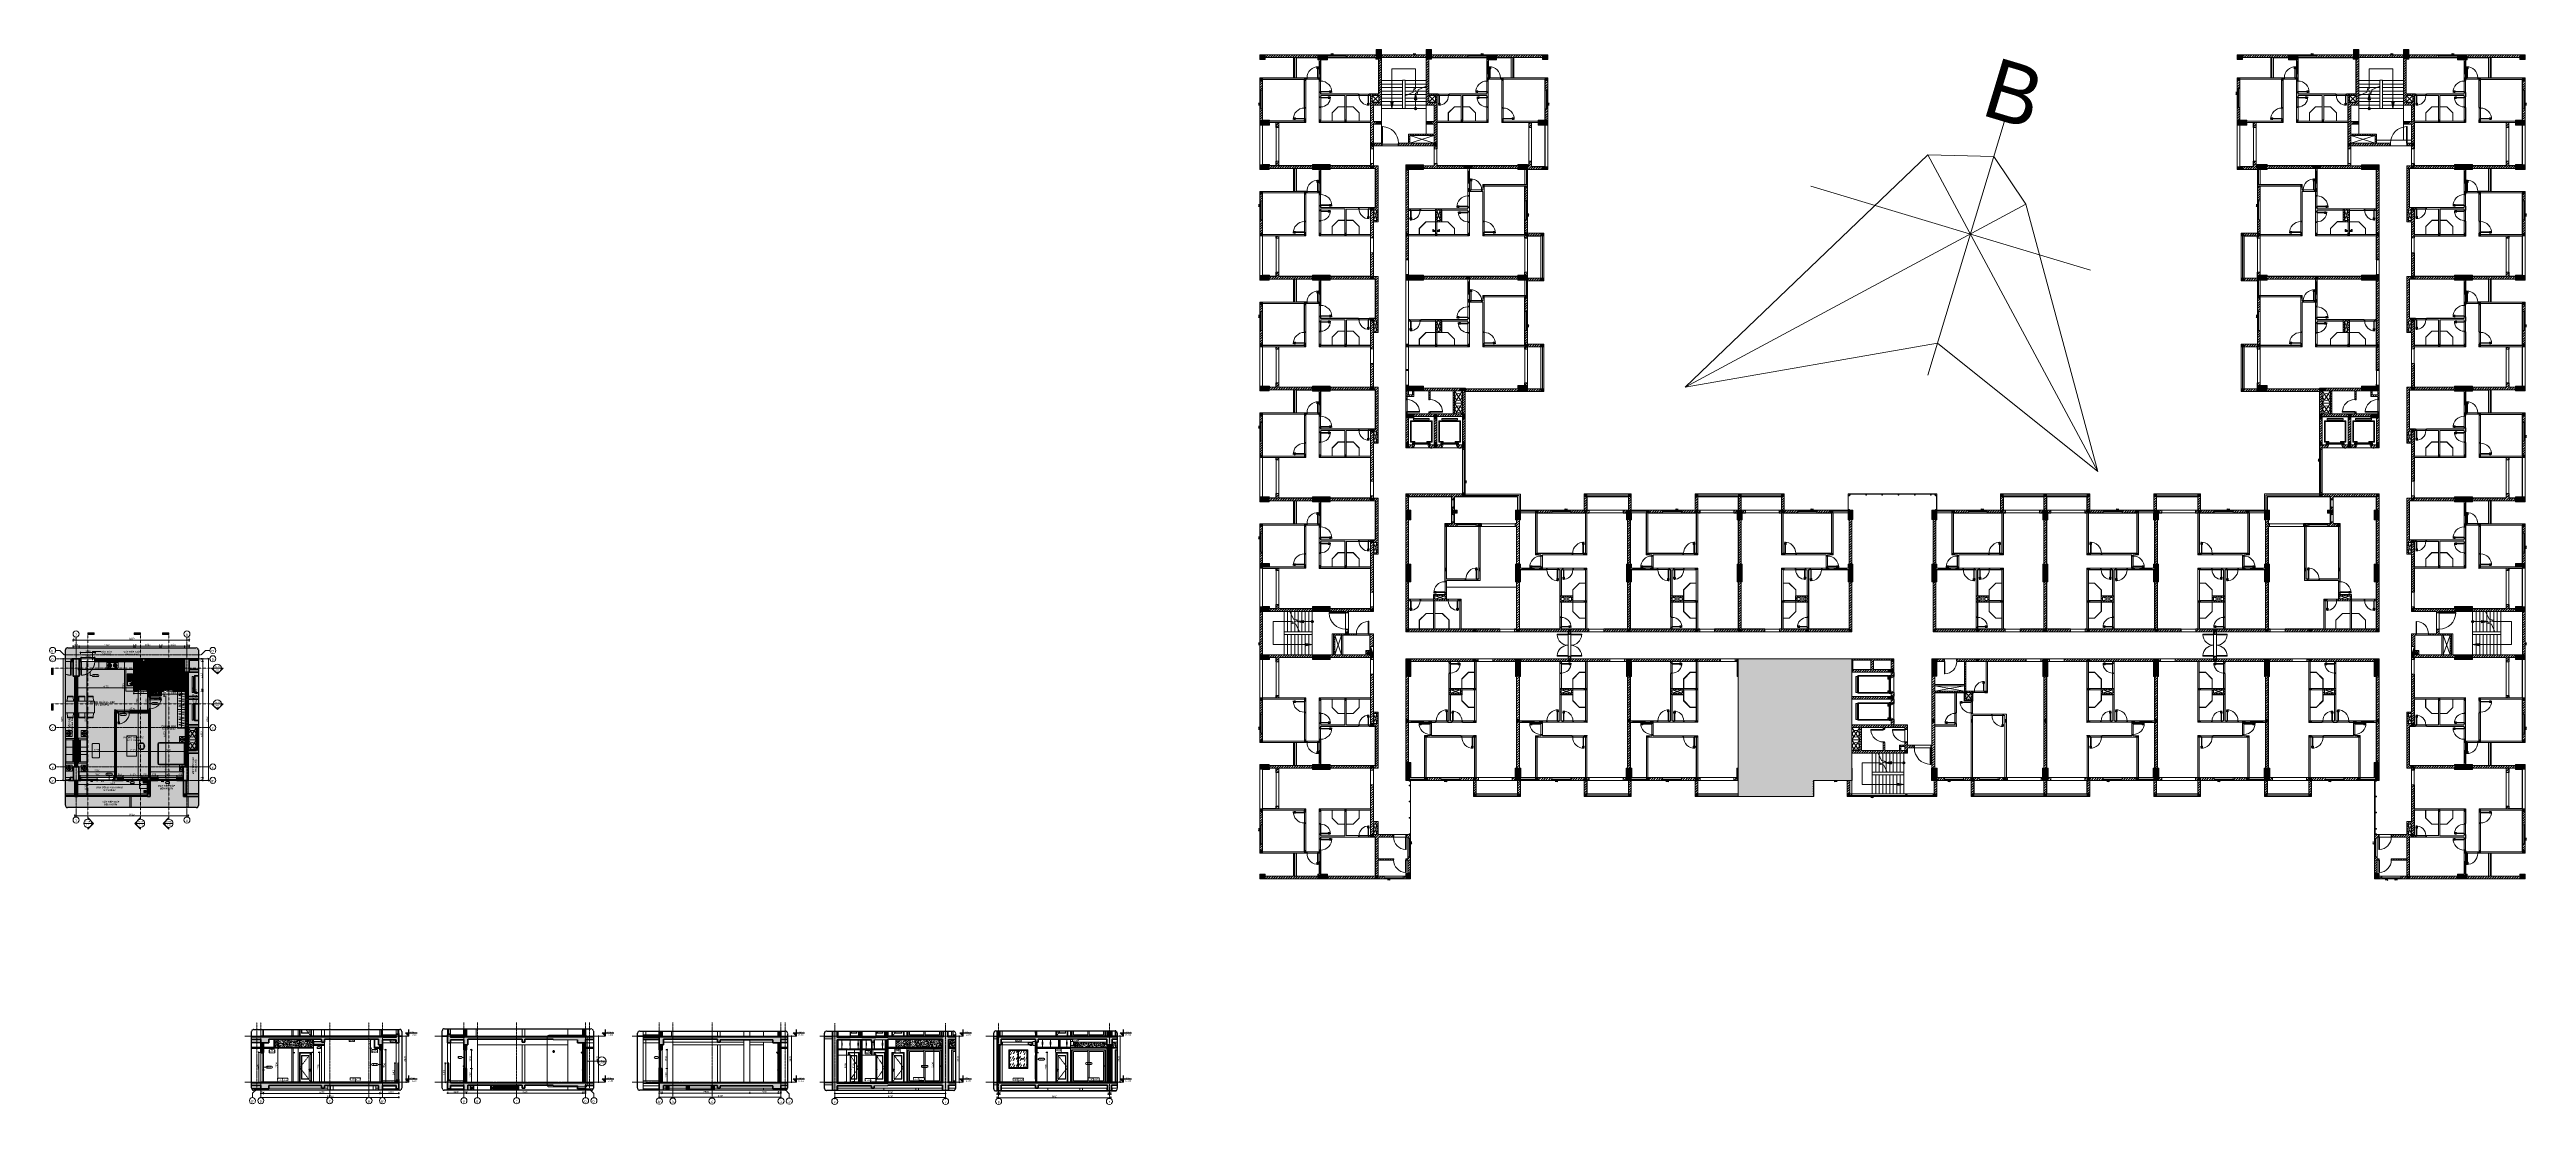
# Model space of a CAD drawing. Header units: millimetres. Extents: x 67190 to 250421, y 542 to 78637.
import ezdxf

# ---------------------------------------------------------------- set-up
doc = ezdxf.new("R2010")
doc.units = ezdxf.units.MM
for name, pattern in [('Centre', [31.75, 6.35, -4.7625, 15.875, -4.7625]), ('Dash', [6, 3, -3]), ('Dash - Tight', [4.5, 3, -1.5]), ('Dash Dot 3_16_', [7.9375, 4.7625, -1.5875, 0, -1.5875]), ('Demolished', [7.14375, 4.7625, -2.38125]), ('Grid Line', [22.225, 12.7, -3.175, 3.175, -3.175]), ('Hidden', [7.14375, 4.7625, -2.38125]), ('IMPORT-CENTER _2_', [40.64, 25.4, -5.08, 5.08, -5.08]), ('IMPORT-CENTER _3_', [10.16, 6.35, -1.27, 1.27, -1.27]), ('IMPORT-Dash _2_', [6, 3, -3])]:
    doc.linetypes.add(name, pattern=pattern)
for name, color, linetype, lineweight in [('0-1', 7, 'Continuous', 5), ('0-2', 130, 'Continuous', 9), ('0-3', 7, 'Continuous', 18), ('0-4', 254, 'Continuous', 18), ('0-5', 90, 'Continuous', 5), ('0-6', 130, 'Continuous', 5), ('A-ANNO-DIMS', 211, 'Continuous', 9), ('A-ANNO-DIMS-50', 211, 'Continuous', 9), ('A-ANNO-SYMB', 150, 'Continuous', 9), ('A-ANNO-SYMB-1', 150, 'Demolished', 9), ('A-CLNG', 13, 'Continuous', 18), ('A-CLNG-1', 250, 'Continuous', 35), ('A-CLNG-2', 7, 'Continuous', 18), ('A-CLNG-FNSH-1', 7, 'Continuous', 18), ('A-CLNG-IDEN', 151, 'Continuous', 9), ('A-CLNG-PATT-1', 7, 'Continuous', 18), ('A-CLNG-PATT-2', 31, 'Continuous', 25), ('A-CLNG-PATT-3', 13, 'Continuous', 18), ('A-CLNG-PATT-4', 9, 'Continuous', 18), ('A-DETL-GENF', 92, 'Continuous', 18), ('A-DETL-GENF-1', 7, 'Continuous', 18), ('A-DETL-GENF-3', 92, 'Dash - Tight', 18), ('A-DETL-GENF-4', 92, 'Hidden', 25), ('A-DETL-GENF-5', 9, 'Continuous', 18), ('A-DETL-GENF-6', 20, 'Continuous', 9), ('A-DETL-GENF-7', 130, 'Continuous', 9), ('A-DETL-GENF-HDLN-1', 7, 'Dash', 18), ('A-DETL-MEDM', 33, 'Continuous', 35), ('A-DETL-THIN', 151, 'Continuous', 18), ('A-DETL-THIN-1', 130, 'Continuous', 9), ('A-DETL-THIN-2', 151, 'Continuous', 9), ('A-DOOR', 31, 'Continuous', 18), ('A-DOOR-1', 7, 'Continuous', 18), ('A-DOOR-2', 130, 'Continuous', 9), ('A-DOOR-3', 50, 'Continuous', 25), ('A-DOOR-4', 31, 'Continuous', 25), ('A-DOOR-FRAM', 31, 'Continuous', 25), ('A-DOOR-FRAM-1', 31, 'Continuous', 18), ('A-DOOR-FRAM-2', 130, 'Continuous', 9), ('A-DOOR-GLAZ', 31, 'Continuous', 25), ('A-DOOR-GLAZ-1', 31, 'Continuous', 18), ('A-DOOR-HDLN', 31, 'Dash', 25), ('A-DOOR-IDEN', 31, 'Continuous', 9), ('A-FLOR', 192, 'Continuous', 18), ('A-FLOR-1', 130, 'Continuous', 9), ('A-FLOR-2', 254, 'Continuous', 18), ('A-FLOR-3', 7, 'Continuous', 18), ('A-FLOR-FNSH-1', 250, 'Continuous', 35), ('A-FLOR-HRAL', 11, 'Continuous', 18), ('A-FLOR-HRAL-1', 11, 'Continuous', 25), ('A-FLOR-HRAL-2', 130, 'Continuous', 9), ('A-FLOR-IDEN', 11, 'Continuous', 9), ('A-FLOR-LEVL', 51, 'Continuous', 9), ('A-FLOR-LEVL-1', 51, 'Continuous', 25), ('A-FLOR-LEVL-2', 51, 'Centre', 9), ('A-FLOR-PATT-1', 253, 'Continuous', 18), ('A-FLOR-PATT-2', 8, 'Continuous', 18), ('A-FLOR-PATT-3', 67, 'Continuous', 18), ('A-GLAZ', 151, 'Continuous', 18), ('A-GLAZ-1', 151, 'Continuous', 25), ('A-GLAZ-2', 130, 'Continuous', 9), ('A-GLAZ-CURT', 52, 'Continuous', 18), ('A-GLAZ-CURT-1', 50, 'Continuous', 25), ('A-GLAZ-CURT-2', 7, 'Continuous', 18), ('A-GLAZ-CURT-3', 130, 'Continuous', 9), ('A-GLAZ-CWMG-1', 130, 'Continuous', 9), ('A-GLAZ-IDEN', 152, 'Continuous', 9), ('A-WALL', 113, 'Continuous', 18), ('A-WALL-1', 130, 'Continuous', 9), ('A-WALL-2', 250, 'Continuous', 35), ('A-WALL-3', 7, 'Continuous', 18), ('A-WALL-4', 113, 'Continuous', 35), ('A-WALL-PATT-1', 9, 'Continuous', 18), ('A-WALL-PATT-2', 111, 'Continuous', 18), ('A-WALL-PATT-3', 130, 'Continuous', 9), ('A_1404_dwg-1', 130, 'Continuous', 9), ('E-FIRE', 130, 'Continuous', 9), ('G-ANNO-SYMB', 111, 'Continuous', 9), ('G-ANNO-SYMB-1', 111, 'Dash Dot 3_16_', 18), ('G-ANNO-TEXT-1', 7, 'Continuous', 9), ('G-ANNO-TEXT-2', 130, 'Continuous', 9), ('G-IMPT', 8, 'Continuous', 18), ('G-IMPT-1', 254, 'Continuous', 18), ('G-IMPT-2', 8, 'IMPORT-CENTER _3_', 18), ('G-IMPT-3', 8, 'IMPORT-CENTER _2_', 18), ('HOA GIO_TIEN GIANG_dwg-1', 7, 'Continuous', 18), ('I-FURN', 30, 'Continuous', 18), ('I-FURN-1', 10, 'Continuous', 18), ('I-FURN-2', 253, 'Continuous', 18), ('I-WALL', 130, 'Continuous', 9), ('I-WALL-1', 130, 'Continuous', 9), ('M-EQPM', 50, 'Continuous', 18), ('M-EQPM-1', 7, 'Continuous', 18), ('M-EQPM-2', 50, 'Continuous', 25), ('M-EQPM-3', 130, 'Continuous', 9), ('M-EQPM-IDEN', 50, 'Continuous', 9), ('P-SANR-FIXT', 6, 'Continuous', 18), ('P-SANR-FIXT-1', 253, 'Continuous', 18), ('P-SANR-FIXT-2', 221, 'Continuous', 25), ('S-BEAM-1', 71, 'Continuous', 5), ('S-BEAM-2', 7, 'Continuous', 18), ('S-BEAM-3', 90, 'Continuous', 50), ('S-COLS', 52, 'Continuous', 18), ('S-COLS-1', 130, 'Continuous', 9), ('S-COLS-2', 130, 'Continuous', 9), ('S-COLS-3', 52, 'Continuous', 5), ('S-COLS-4', 130, 'Continuous', 9), ('S-COLS-5', 52, 'Dash', 18), ('S-COLS-6', 52, 'Continuous', 35), ('S-COLS-7', 7, 'Continuous', 18), ('S-COLS-8', 9, 'Continuous', 18), ('S-COLS-9', 130, 'IMPORT-Dash _2_', 9), ('S-COLS-HDLN', 52, 'Dash', 18), ('S-COLS-HDLN-1', 130, 'IMPORT-Dash _2_', 9), ('S-GRID', 1, 'Continuous', 9), ('S-GRID-1', 1, 'Grid Line', 9), ('S-GRID-IDEN', 1, 'Continuous', 9), ('S-STRS', 31, 'Continuous', 18), ('S-STRS-1', 130, 'Continuous', 9), ('S-STRS-ANNO', 130, 'Continuous', 9), ('S-STRS-MBND', 130, 'Continuous', 9), ('TEXT', 130, 'Continuous', 9), ('TEXT-1', 7, 'Continuous', 18)]:
    doc.layers.add(name, color=color, linetype=linetype, lineweight=lineweight)
doc.layers.add('A-DETL-GENF-2', color=7, linetype='Continuous', lineweight=18, transparency=0.2)
doc.styles.add('.VnAvantH', font='', dxfattribs={"height": 4455})
doc.styles.add('Arial', font='arial.ttf', dxfattribs={"height": 100})
doc.styles.add('Arial_1', font='arial.ttf', dxfattribs={"height": 100})
doc.styles.add('Arial_2', font='arial.ttf', dxfattribs={"width": 0.9, "height": 75})
doc.styles.add('Arial_3', font='arial.ttf', dxfattribs={"height": 60})
doc.styles.add('Arial_4', font='arial.ttf', dxfattribs={"height": 119.0625})
doc.styles.add('Arial_B', font='arialbd.ttf', dxfattribs={"width": 0.95, "height": 125})
doc.styles.add('Arial_B_1', font='arialbd.ttf', dxfattribs={"width": 0.9, "height": 100})
doc.styles.add('Arial_B_2', font='arialbd.ttf', dxfattribs={"width": 0.85, "height": 105})
doc.styles.add('Arial_B_3', font='arialbd.ttf', dxfattribs={"height": 60})
doc.styles.add('Tahoma', font='tahoma.ttf', dxfattribs={"width": 0.8, "height": 100})
doc.styles.add('Tahoma_1', font='tahoma.ttf', dxfattribs={"width": 0.8, "height": 90})
doc.styles.add('Tahoma_B', font='tahomabd.ttf', dxfattribs={"height": 162.5})
doc.styles.add('Tahoma_B_1', font='tahomabd.ttf', dxfattribs={"width": 0.85, "height": 100})
doc.styles.add('UTM Avo', font='', dxfattribs={"width": 0.9, "height": 125})
doc.styles.get('.VnAvantH').set_extended_font_data('.VnAvantH')
doc.styles.get('UTM Avo').set_extended_font_data('UTM Avo')
doc.dimstyles.new('1_Dim_chi_tiet_2_5', dxfattribs={"dimscale": 304.8, "dimtxt": 124.912619, "dimasz": 0.19685, "dimexe": 0.164042, "dimexo": 0.0625, "dimgap": 0.016404, "dimtad": 1, "dimdec": 0, "dimrnd": 5, "dimzin": 0, "dimdsep": 46, "dimtxsty": 'UTM Avo', "dimblk1": 'OBLIQUE', "dimblk2": 'OBLIQUE', "dimsah": 1, "dimcen": 0.09, "dimdle": 0.164042, "dimazin": 0, "dimtfac": 1, "dimtdec": 4, "dimtix": 1, "dimtmove": 0, "dimatfit": 3, "dimfxl": 0.328084, "dimfxlon": 1, "dimtvp": 1, "dimtolj": 1, "dimtzin": 0, "dimarcsym": 2})
doc.dimstyles.new('1_Dim_chi_tiet_2_5_1', dxfattribs={"dimscale": 304.8, "dimtxt": 124.912619, "dimasz": 0.19685, "dimexe": 0.164042, "dimexo": 0.0625, "dimgap": 0.016404, "dimtad": 1, "dimdec": 0, "dimrnd": 5, "dimzin": 0, "dimdsep": 46, "dimtxsty": 'UTM Avo', "dimblk1": 'OBLIQUE', "dimblk2": 'OBLIQUE', "dimsah": 1, "dimcen": 0.09, "dimdle": 0.164042, "dimazin": 0, "dimtfac": 1, "dimtdec": 4, "dimtix": 1, "dimtmove": 1, "dimatfit": 3, "dimfxl": 0.328084, "dimfxlon": 1, "dimtvp": 1, "dimtolj": 1, "dimtzin": 0, "dimarcsym": 2})
doc.dimstyles.new('Diagonal_-_2_0mm_Arial_làm_tròn', dxfattribs={"dimscale": 304.8, "dimtxt": 102.02594, "dimasz": 0.246063, "dimexe": 0.164042, "dimexo": 0.0625, "dimgap": 0.032808, "dimtad": 1, "dimdec": 0, "dimrnd": 10, "dimzin": 0, "dimdsep": 46, "dimtxsty": 'Arial_1', "dimblk1": 'OBLIQUE', "dimblk2": 'OBLIQUE', "dimsah": 1, "dimcen": 0.09, "dimdle": 0.246063, "dimazin": 0, "dimtfac": 1, "dimtdec": 4, "dimtix": 1, "dimtmove": 2, "dimatfit": 3, "dimfxl": 0.164042, "dimfxlon": 1, "dimtvp": 1, "dimtfill": 1, "dimtolj": 1, "dimtzin": 0, "dimarcsym": 2})
pattern_1 = [(45, (0, 0), (-28.284271, 28.284271), [])]
pattern_2 = [(50, (0, 0), (364.3679, -31.8783), [38.1, -419.1]), (355, (0, 0), (-70.4859, 382.1133), [30.48, -335.28]), (100.451, (30.36, -2.66), (293.885, 350.2334), [32.38, -356.18]), (46.184, (0, 101.6), (542.1585, -84.0858), [57.15, -628.65]), (96.636, (45.2, 94.6), (474.805, 494.8554), [48.57, -534.27]), (351.184, (0, 101.6), (474.8102, 494.85), [45.72, -502.92]), (21, (50.8, 76.2), (303.2285, -204.5305), [38.1, -419.1]), (326, (50.8, 76.2), (123.6039, 368.376), [30.48, -335.28]), (71.451, (76.07, 59.16), (426.8341, 163.8427), [32.38, -356.18]), (37.5, (0, 0), (6.17665, 169.11015), [3.353, -327.863, 3.353, -337.007, -336.55]), (37.5, (0, 0), (6.17665, 169.11015), [-671.576, 3.353, -333.197]), (7.5, (0, 0), (133.63888, 200.3615), [3.353, -190.703, 3.353, -320.243, -128.27]), (7.5, (0, 0), (133.63888, 200.3615), [-517.652, 3.353, -124.917]), (327.5, (-113.28, 0), (271.18182, -11.45836), [3.353, -123.647, 3.353, -392.887, -525.78]), (327.5, (-113.28, 0), (271.18182, -11.45836), [-523.24, 3.353, -522.427]), (317.5, (-164.08, 0), (296.2585, 50.85285), [3.353, -161.747, 3.353, -259.791, -373.38]), (317.5, (-164.08, 0), (296.2585, 50.85285), [-428.244, 3.353, -370.027]), (45, (0, 0), (-125.7236, 125.7236), []), (45, (0, 190.5), (-125.7236, 125.7236), [])]
pattern_3 = [(50, (-28433.55, 15875), (364.368, -31.878), [38.1, -419.1]), (355, (-28433.55, 15875), (-70.486, 382.113), [30.48, -335.28]), (100.451, (-28403.2, 15872.34), (293.885, 350.233), [32.38, -356.18]), (46.184, (-28433.55, 15976.6), (542.158, -84.086), [57.15, -628.65]), (96.636, (-28388.37, 15969.6), (474.805, 494.855), [48.57, -534.27]), (351.184, (-28433.55, 15976.6), (474.81, 494.85), [45.72, -502.92]), (21, (-28382.75, 15951.2), (303.2285, -204.5305), [38.1, -419.1]), (326, (-28382.75, 15951.2), (123.604, 368.376), [30.48, -335.28]), (71.451, (-28357.48, 15934.16), (426.834, 163.843), [32.38, -356.18]), (37.5, (-28433.55, 15875), (6.1766, 169.1102), [3.353, -327.863, 3.353, -337.007, -336.55]), (37.5, (-28433.55, 15875), (6.1766, 169.1102), [-671.576, 3.353, -333.197]), (7.5, (-28433.55, 15875), (133.6389, 200.3615), [3.353, -190.703, 3.353, -320.243, -128.27]), (7.5, (-28433.55, 15875), (133.6389, 200.3615), [-517.652, 3.353, -124.917]), (327.5, (-28546.83, 15875), (271.1818, -11.4584), [3.353, -123.647, 3.353, -392.887, -525.78]), (327.5, (-28546.83, 15875), (271.1818, -11.4584), [-523.24, 3.353, -522.427]), (317.5, (-28597.63, 15875), (296.2585, 50.853), [3.353, -161.747, 3.353, -259.791, -373.38]), (317.5, (-28597.63, 15875), (296.2585, 50.853), [-428.244, 3.353, -370.027]), (45, (-28433.55, 15875), (-125.7236, 125.7236), []), (45, (-28433.55, 16065.5), (-125.7236, 125.7236), [])]
pattern_4 = [(0, (-28433.55, 15875), (406.4, 101.6), [16.764, -288.036, 16.764, -288.036, -1625.6]), (0, (-28433.55, 15875), (406.4, 101.6), [-609.6, 16.764, -592.836, 16.764, -288.036, -711.2]), (0, (-28433.55, 15875), (406.4, 101.6), [-1524, 16.764, -186.436, 16.764, -491.236]), (120, (-28281.15, 15925.8), (-291.1882, 301.1527), [16.764, -288.036, 16.764, -288.036, -1625.6]), (120, (-28281.15, 15925.8), (-291.1882, 301.1527), [-609.6, 16.764, -592.836, 16.764, -288.036, -711.2]), (120, (-28281.15, 15925.8), (-291.1882, 301.1527), [-1524, 16.764, -186.436, 16.764, -491.236]), (240, (-28230.35, 16129), (-115.2118, -402.7527), [16.764, -288.036, 16.764, -288.036, -1625.6]), (240, (-28230.35, 16129), (-115.2118, -402.7527), [-609.6, 16.764, -592.836, 16.764, -288.036, -711.2]), (240, (-28230.35, 16129), (-115.2118, -402.7527), [-1524, 16.764, -186.436, 16.764, -491.236])]
pattern_5 = [(45, (87923.03, 15875), (-28.28427, 28.28427), [])]
pattern_6 = [(45, (87923.03, 15875), (-53.033, 53.033), []), (135, (87923.03, 15875), (-53.033, -53.033), [])]
pattern_7 = [(50, (28433.55, 15875), (364.368, -31.878), [38.1, -419.1]), (355, (28433.55, 15875), (-70.486, 382.113), [30.48, -335.28]), (100.451, (28463.9, 15872.34), (293.885, 350.233), [32.38, -356.18]), (46.184, (28433.55, 15976.6), (542.158, -84.086), [57.15, -628.65]), (96.636, (28478.73, 15969.6), (474.805, 494.855), [48.57, -534.27]), (351.184, (28433.55, 15976.6), (474.81, 494.85), [45.72, -502.92]), (21, (28484.35, 15951.2), (303.2285, -204.5305), [38.1, -419.1]), (326, (28484.35, 15951.2), (123.604, 368.376), [30.48, -335.28]), (71.451, (28509.62, 15934.16), (426.834, 163.843), [32.38, -356.18]), (37.5, (28433.55, 15875), (6.1766, 169.1102), [3.353, -327.863, 3.353, -337.007, -336.55]), (37.5, (28433.55, 15875), (6.1766, 169.1102), [-671.576, 3.353, -333.197]), (7.5, (28433.55, 15875), (133.6389, 200.3615), [3.353, -190.703, 3.353, -320.243, -128.27]), (7.5, (28433.55, 15875), (133.6389, 200.3615), [-517.652, 3.353, -124.917]), (327.5, (28320.27, 15875), (271.1818, -11.4584), [3.353, -123.647, 3.353, -392.887, -525.78]), (327.5, (28320.27, 15875), (271.1818, -11.4584), [-523.24, 3.353, -522.427]), (317.5, (28269.47, 15875), (296.2585, 50.853), [3.353, -161.747, 3.353, -259.791, -373.38]), (317.5, (28269.47, 15875), (296.2585, 50.853), [-428.244, 3.353, -370.027]), (45, (28433.55, 15875), (-125.7236, 125.7236), []), (45, (28433.55, 16065.5), (-125.7236, 125.7236), [])]
pattern_8 = [(45, (101737.806, 15875), (-28.28427, 28.28427), [])]
pattern_9 = [(45, (101737.81, 15875), (-53.033, 53.033), []), (135, (101737.81, 15875), (-53.033, -53.033), [])]
pattern_10 = [(50, (101737.8, 15875), (364.368, -31.8783), [38.1, -419.1]), (355, (101737.8, 15875), (-70.486, 382.113), [30.48, -335.28]), (100.451, (101768.17, 15872.34), (293.885, 350.233), [32.38, -356.18]), (46.184, (101737.8, 15976.6), (542.158, -84.086), [57.15, -628.65]), (96.636, (101783, 15969.6), (474.805, 494.855), [48.57, -534.27]), (351.184, (101737.8, 15976.6), (474.81, 494.85), [45.72, -502.92]), (21, (101788.6, 15951.2), (303.2285, -204.5305), [38.1, -419.1]), (326, (101788.6, 15951.2), (123.604, 368.376), [30.48, -335.28]), (71.451, (101813.88, 15934.16), (426.834, 163.843), [32.38, -356.18]), (37.5, (101737.8, 15875), (6.1766, 169.1102), [3.353, -327.863, 3.353, -337.007, -336.55]), (37.5, (101737.8, 15875), (6.1766, 169.1102), [-671.576, 3.353, -333.197]), (7.5, (101737.8, 15875), (133.6389, 200.3615), [3.353, -190.703, 3.353, -320.243, -128.27]), (7.5, (101737.8, 15875), (133.6389, 200.3615), [-517.652, 3.353, -124.917]), (327.5, (101624.52, 15875), (271.1818, -11.4584), [3.353, -123.647, 3.353, -392.887, -525.78]), (327.5, (101624.52, 15875), (271.1818, -11.4584), [-523.24, 3.353, -522.427]), (317.5, (101573.72, 15875), (296.2585, 50.853), [3.353, -161.747, 3.353, -259.791, -373.38]), (317.5, (101573.72, 15875), (296.2585, 50.853), [-428.244, 3.353, -370.027]), (45, (101737.8, 15875), (-125.7236, 125.7236), []), (45, (101737.8, 16065.5), (-125.7236, 125.7236), [])]
pattern_11 = [(45, (116194.962, 15875), (-28.28427, 28.28427), [])]
pattern_12 = [(45, (116194.96, 15875), (-53.033, 53.033), []), (135, (116194.96, 15875), (-53.033, -53.033), [])]
pattern_13 = [(50, (-74162.38, 15875), (364.368, -31.878), [38.1, -419.1]), (355, (-74162.38, 15875), (-70.486, 382.113), [30.48, -335.28]), (100.451, (-74132, 15872.34), (293.885, 350.233), [32.38, -356.18]), (46.184, (-74162.4, 15976.6), (542.158, -84.086), [57.15, -628.65]), (96.636, (-74117.2, 15969.6), (474.805, 494.855), [48.57, -534.27]), (351.184, (-74162.4, 15976.6), (474.81, 494.85), [45.72, -502.92]), (21, (-74111.58, 15951.2), (303.2285, -204.5305), [38.1, -419.1]), (326, (-74111.58, 15951.2), (123.604, 368.376), [30.48, -335.28]), (71.451, (-74086.3, 15934.16), (426.834, 163.843), [32.38, -356.18]), (37.5, (-74162.38, 15875), (6.1766, 169.1102), [3.353, -327.863, 3.353, -337.007, -336.55]), (37.5, (-74162.38, 15875), (6.1766, 169.1102), [-671.576, 3.353, -333.197]), (7.5, (-74162.38, 15875), (133.639, 200.3615), [3.353, -190.703, 3.353, -320.243, -128.27]), (7.5, (-74162.38, 15875), (133.639, 200.3615), [-517.652, 3.353, -124.917]), (327.5, (-74275.66, 15875), (271.1818, -11.4584), [3.353, -123.647, 3.353, -392.887, -525.78]), (327.5, (-74275.66, 15875), (271.1818, -11.4584), [-523.24, 3.353, -522.427]), (317.5, (-74326.46, 15875), (296.2585, 50.853), [3.353, -161.747, 3.353, -259.791, -373.38]), (317.5, (-74326.46, 15875), (296.2585, 50.853), [-428.244, 3.353, -370.027]), (45, (-74162.38, 15875), (-125.7236, 125.7236), []), (45, (-74162.38, 16065.5), (-125.7236, 125.7236), [])]
pattern_14 = [(45, (-74162.38, 15875), (-28.28427, 28.28427), [])]
pattern_15 = [(0, (-74162.38, 15875), (406.4, 101.6), [16.764, -288.036, 16.764, -288.036, -1625.6]), (0, (-74162.38, 15875), (406.4, 101.6), [-609.6, 16.764, -592.836, 16.764, -288.036, -711.2]), (0, (-74162.38, 15875), (406.4, 101.6), [-1524, 16.764, -186.436, 16.764, -491.236]), (120, (-74009.98, 15925.8), (-291.1882, 301.1527), [16.764, -288.036, 16.764, -288.036, -1625.6]), (120, (-74009.98, 15925.8), (-291.1882, 301.1527), [-609.6, 16.764, -592.836, 16.764, -288.036, -711.2]), (120, (-74009.98, 15925.8), (-291.1882, 301.1527), [-1524, 16.764, -186.436, 16.764, -491.236]), (240, (-73959.18, 16129), (-115.2118, -402.7527), [16.764, -288.036, 16.764, -288.036, -1625.6]), (240, (-73959.18, 16129), (-115.2118, -402.7527), [-609.6, 16.764, -592.836, 16.764, -288.036, -711.2]), (240, (-73959.18, 16129), (-115.2118, -402.7527), [-1524, 16.764, -186.436, 16.764, -491.236])]
pattern_16 = [(45, (-74162.38, 15875), (-17.67767, 17.67767), []), (135, (-74162.38, 15875), (-17.67767, -17.67767), [])]
pattern_17 = [(0, (-74162.38, 15875), (203.2, 50.8), [16.764, -135.636, 16.764, -135.636, -812.8]), (0, (-74162.38, 15875), (203.2, 50.8), [-304.8, 16.764, -288.036, 16.764, -135.636, -355.6]), (0, (-74162.38, 15875), (203.2, 50.8), [-762, 16.764, -84.836, 16.764, -237.236]), (120, (-74086.18, 15900.4), (-145.59409, 150.57636), [16.764, -135.636, 16.764, -135.636, -812.8]), (120, (-74086.18, 15900.4), (-145.59409, 150.57636), [-304.8, 16.764, -288.036, 16.764, -135.636, -355.6]), (120, (-74086.18, 15900.4), (-145.59409, 150.57636), [-762, 16.764, -84.836, 16.764, -237.236]), (240, (-74060.78, 16002), (-57.60591, -201.37636), [16.764, -135.636, 16.764, -135.636, -812.8]), (240, (-74060.78, 16002), (-57.60591, -201.37636), [-304.8, 16.764, -288.036, 16.764, -135.636, -355.6]), (240, (-74060.78, 16002), (-57.60591, -201.37636), [-762, 16.764, -84.836, 16.764, -237.236])]
pattern_18 = [(45, (140588.113, 15875), (-28.28427, 28.28427), [])]
pattern_19 = [(63.435, (-73565.63, 15909.78), (-0.0009, 508.0002), [177.488, -958.435]), (63.435, (-74073.63, 15909.78), (-0.0009, 508.0002), [177.488, -958.435]), (63.435, (-73322.44, 16007.92), (-0.0009, 508.0002), [177.488, -958.435]), (63.435, (-73830.44, 16007.92), (-0.0009, 508.0002), [177.488, -958.435]), (63.435, (-73359.25, 15973.28), (-0.0009, 508.0002), [177.488, -958.435]), (63.435, (-73867.25, 15973.28), (-0.0009, 508.0002), [177.488, -958.435]), (63.435, (-73396.77, 16171.7), (-0.0009, 508.0002), [86.267, -1049.655]), (63.435, (-73904.77, 16171.7), (-0.0009, 508.0002), [86.267, -1049.655]), (63.435, (-73421.3, 16140.98), (-0.0009, 508.0002), [177.488, -958.435]), (63.435, (-73929.3, 16140.98), (-0.0009, 508.0002), [177.488, -958.435]), (63.435, (-73416.98, 16163.03), (-0.0009, 508.0002), [177.488, -958.435]), (63.435, (-73924.98, 16163.03), (-0.0009, 508.0002), [177.488, -958.435]), (63.435, (-73621.93, 16066.31), (-0.0009, 508.0002), [177.488, -958.435]), (63.435, (-74129.93, 16066.31), (-0.0009, 508.0002), [177.488, -958.435]), (63.435, (-73617.6, 16092.3), (-0.0009, 508.0002), [177.488, -958.435]), (63.435, (-74125.6, 16092.3), (-0.0009, 508.0002), [177.488, -958.435]), (63.435, (-73616.43, 16111.03), (-0.0009, 508.0002), [177.488, -958.435]), (63.435, (-74124.43, 16111.03), (-0.0009, 508.0002), [177.488, -958.435])]
pattern_20 = [(50, (140588.1, 15875), (364.368, -31.8783), [38.1, -419.1]), (355, (140588.1, 15875), (-70.486, 382.113), [30.48, -335.28]), (100.451, (140618.48, 15872.34), (293.885, 350.233), [32.38, -356.18]), (46.184, (140588.1, 15976.6), (542.158, -84.086), [57.15, -628.65]), (96.636, (140633.3, 15969.6), (474.805, 494.855), [48.57, -534.27]), (351.184, (140588.1, 15976.6), (474.81, 494.85), [45.72, -502.92]), (21, (140638.9, 15951.2), (303.2285, -204.5305), [38.1, -419.1]), (326, (140638.9, 15951.2), (123.604, 368.376), [30.48, -335.28]), (71.451, (140664.2, 15934.16), (426.834, 163.843), [32.38, -356.18]), (37.5, (140588.11, 15875), (6.1766, 169.1102), [3.353, -327.863, 3.353, -337.007, -336.55]), (37.5, (140588.11, 15875), (6.1766, 169.1102), [-671.576, 3.353, -333.197]), (7.5, (140588.11, 15875), (133.6389, 200.3615), [3.353, -190.703, 3.353, -320.243, -128.27]), (7.5, (140588.11, 15875), (133.6389, 200.3615), [-517.652, 3.353, -124.917]), (327.5, (140474.83, 15875), (271.1818, -11.4584), [3.353, -123.647, 3.353, -392.887, -525.78]), (327.5, (140474.83, 15875), (271.1818, -11.4584), [-523.24, 3.353, -522.427]), (317.5, (140424.03, 15875), (296.2585, 50.853), [3.353, -161.747, 3.353, -259.791, -373.38]), (317.5, (140424.03, 15875), (296.2585, 50.853), [-428.244, 3.353, -370.027]), (45, (140588.11, 15875), (-125.7236, 125.7236), []), (45, (140588.11, 16065.5), (-125.7236, 125.7236), [])]
pattern_21 = [(45, (0, 0), (-90.50967, 90.50967), [])]

# ---------------------------------------------------------------- blocks, each defined once
blk = doc.blocks.new('NCV_TKTC_KET CAU_rvt-1-TKCS_CĂN HỘ LOẠI 5 - MẶT BẰNG')
at = {"layer": 'S-COLS-3'}
blk.add_hatch(color=256, dxfattribs=at).paths.add_polyline_path([(69328, 24537), (69328, 24537), (69253, 24537)])
at = {"layer": 'A-FLOR'}
for p, q in [((77453, 31137), (77453, 32537)), ((78052, 28437), (78052, 28432)), ((68368, 23337), (69052, 23337)), ((69253, 23337), (74428, 23337))]:
    blk.add_line(p, q, dxfattribs=at)
at = {"layer": 'S-COLS'}
for p, q in [((77528, 33537), (77178, 33537)), ((77528, 32737), (77528, 33537)), ((77453, 32537), (77528, 32537)), ((77453, 30737), (77453, 30837)), ((77453, 30437), (77453, 30537)), ((77453, 28637), (77453, 28887)), ((77453, 28387), (77453, 28437)), ((68978, 24537), (69053, 24537)), ((69053, 24537), (69328, 24537))]:
    blk.add_line(p, q, dxfattribs=at)
blk = doc.blocks.new('RES_BAN AN 1 - RES_BAN AN 1-842837-TKCS_CĂN HỘ LOẠI 5 - MẶT BẰNG')
at = {"layer": 'I-FURN-1'}
for p, q in [((-810, 537), (-762, 539)), ((-810, 115), (-810, 537)), ((-762, 114), (-810, 115)), ((-425, 550), (-762, 539)), ((-762, 539), (-762, 114)), ((-762, 539), (-762, 114)), ((-762, 114), (-425, 102)), ((-425, 2), (-425, 687)), ((-425, 102), (-425, 550)), ((425, 687), (425, 2)), ((425, 550), (762, 539)), ((425, 102), (425, 550)), ((762, 114), (425, 102)), ((762, 539), (762, 114)), ((762, 539), (810, 537)), ((762, 114), (762, 539)), ((810, 115), (762, 114)), ((810, 537), (810, 115))]:
    blk.add_line(p, q, dxfattribs=at)
blk = doc.blocks.new('LOBBY_SOFA_1 - LOBBY_SOFA_1-842835-TKCS_CĂN HỘ LOẠI 5 - MẶT BẰNG')
at = {"layer": 'I-FURN'}
for p, q in [((-3128, -194), (-2688, -194)), ((-3128, -634), (-3128, -194)), ((-2688, -634), (-3128, -634)), ((-2937, -423), (-3069, -423)), ((-2915, -357), (-2981, -423)), ((-2981, -423), (-2915, -489)), ((-2915, -269), (-2915, -401)), ((-2849, -423), (-2915, -357)), ((-2915, -489), (-2849, -423)), ((-2915, -445), (-2915, -577)), ((-2893, -423), (-2761, -423)), ((-2688, -194), (-2688, -634)), ((-2556, -5), (-2556, -660)), ((-2556, -660), (-708, -660)), ((-2457, -66), (-2457, -660)), ((-807, -66), (-2457, -66)), ((-807, -143), (-2457, -143)), ((-1907, -143), (-1907, -660)), ((-1357, -143), (-1357, -660)), ((-807, -660), (-807, -66)), ((-708, -660), (-708, -5)), ((-576, -194), (-576, -634)), ((-136, -194), (-576, -194)), ((-576, -634), (-136, -634)), ((-371, -423), (-503, -423)), ((-415, -423), (-349, -357)), ((-349, -489), (-415, -423)), ((-349, -269), (-349, -401)), ((-349, -357), (-283, -423)), ((-283, -423), (-349, -489)), ((-349, -445), (-349, -577)), ((-327, -423), (-195, -423)), ((-136, -634), (-136, -194))]:
    blk.add_line(p, q, dxfattribs=at)
for centre, radius in [((-2915, -423), 154), ((-2915, -423), 22), ((-349, -423), 154), ((-349, -423), 22)]:
    blk.add_circle(centre, radius, dxfattribs=at)
at = {"layer": 'I-FURN-1'}
for p, q in [((-2688, -194), (-3128, -194)), ((-3128, -194), (-3128, -634)), ((-3128, -634), (-2688, -634)), ((-2688, -634), (-2688, -194)), ((-2556, -5), (-2556, -660)), ((-2556, -660), (-708, -660)), ((-708, -660), (-708, -5)), ((-136, -194), (-576, -194)), ((-576, -194), (-576, -634)), ((-576, -634), (-136, -634)), ((-136, -634), (-136, -194))]:
    blk.add_line(p, q, dxfattribs=at)
blk = doc.blocks.new('GIUONG NGU-2TAB-1600x2000 - GIUONG NGU-2TAB-1600x2000-851491-TKCS_CĂN HỘ LOẠI 5 - MẶT BẰNG')
at = {"layer": 'I-FURN-2'}
for p, q in [((458, 50), (458, 1939)), ((458, 1939), (458, 50)), ((508, 1939), (508, 100)), ((570, 2050), (1997, 2050)), ((1997, 2050), (570, 2050)), ((1997, 2000), (570, 2000)), ((2058, 100), (2058, 1939)), ((2108, 1939), (2108, 50)), ((2108, 50), (2108, 1939)), ((8, 175), (8, 450)), ((8, 450), (458, 450)), ((8, 450), (458, 450)), ((8, 175), (8, 450)), ((120, 250), (347, 250)), ((233, 175), (233, 413)), ((458, 50), (309, 50)), ((309, 50), (458, 50)), ((458, 50), (309, 50)), ((458, 450), (458, 50)), ((458, 450), (458, 50)), ((2108, 50), (458, 50)), ((458, 50), (458, 0)), ((458, 0), (458, 50)), ((458, 50), (2108, 50)), ((458, 50), (2108, 50)), ((508, 100), (2058, 100)), ((2108, 50), (2108, 450)), ((2108, 450), (2558, 450)), ((2108, 450), (2108, 50)), ((2558, 450), (2108, 450)), ((2558, 50), (2108, 50)), ((2108, 50), (2558, 50)), ((2108, 0), (2108, 50)), ((2108, 50), (2108, 0)), ((2108, 50), (2558, 50)), ((2446, 250), (2220, 250)), ((2333, 87), (2333, 413)), ((2558, 450), (2558, 50)), ((2558, 50), (2558, 450)), ((2558, 50), (2558, 0))]:
    blk.add_line(p, q, dxfattribs=at)
blk.add_circle((2333, 250), 151, dxfattribs=at)
for centre, radius, start, end in [((570, 1939), 111, 90, 180), ((570, 1939), 111, 90, 180), ((570, 1939), 61.1, 90, 180), ((1997, 1939), 111, 0, 90), ((1997, 1939), 111, 360, 90), ((1997, 1939), 61.1, 360, 90), ((233, 250), 151, 0, 210.08704), ((233, 250), 151, 300.0615, 0)]:
    blk.add_arc(centre, radius, start, end, dxfattribs=at)
blk = doc.blocks.new('TU DO PN A - TU DO PN A_dwg__U3-347990-TKCS_CĂN HỘ LOẠI 5 - MẶT BẰNG')
at = {"layer": 'I-FURN'}
for p, q in [((1365, 300), (0, 300)), ((198, 499), (133, 101)), ((231, 499), (296, 101)), ((396, 499), (331, 101)), ((598, 499), (533, 101)), ((631, 499), (696, 101)), ((796, 499), (731, 101)), ((998, 499), (933, 101)), ((1031, 499), (1096, 101)), ((1196, 499), (1131, 101))]:
    blk.add_line(p, q, dxfattribs=at)
at = {"layer": 'I-FURN', "flags": 128}
blk.add_lwpolyline([(0, 0), (1365, 0), (1365, 600)], dxfattribs=at)
blk = doc.blocks.new('TU DO PN A - TU DO PN A_dwg-347989-TKCS_CĂN HỘ LOẠI 5 - MẶT BẰNG')
at = {"extrusion": (0, 0, -1), "rotation": 270}
blk.add_blockref('TU DO PN A - TU DO PN A_dwg__U3-347990-TKCS_CĂN HỘ LOẠI 5 - MẶT BẰNG', (-604, 1370), dxfattribs=at)
blk = doc.blocks.new('TU DO PN A - TU DO PN A-401067-TKCS_CĂN HỘ LOẠI 5 - MẶT BẰNG')
at = {"layer": 'I-FURN-2'}
for p, q in [((0, 0), (600, 0)), ((600, 0), (600, -1365))]:
    blk.add_line(p, q, dxfattribs=at)
at = {"extrusion": (0, 0, -1), "zscale": -1, "rotation": 180}
blk.add_blockref('TU DO PN A - TU DO PN A_dwg-347989-TKCS_CĂN HỘ LOẠI 5 - MẶT BẰNG', (4, 5), dxfattribs=at)
blk = doc.blocks.new('RES_BAN AN 1 - RES_BAN AN 1-851490-TKCS_CĂN HỘ LOẠI 5 - MẶT BẰNG')
at = {"layer": 'I-FURN-2'}
for p, q in [((-425, 0), (-425, -1275)), ((425, -1275), (425, 0)), ((-762, -114), (-810, -115)), ((-810, -115), (-810, -537)), ((-810, -537), (-762, -539)), ((-810, -745), (-762, -744)), ((-810, -1167), (-810, -745)), ((-762, -1169), (-810, -1167)), ((-762, -114), (-425, -102)), ((-762, -539), (-762, -114)), ((-762, -539), (-762, -114)), ((-425, -550), (-762, -539)), ((-762, -744), (-425, -733)), ((-762, -1169), (-762, -744)), ((-762, -744), (-762, -1169)), ((-425, -1180), (-762, -1169)), ((-425, -102), (-425, -550)), ((-425, -733), (-425, -1180)), ((-425, -1275), (425, -1275)), ((425, -102), (425, -550)), ((762, -114), (425, -102)), ((425, -550), (762, -539)), ((425, -733), (425, -1180)), ((762, -744), (425, -733)), ((425, -1180), (762, -1169)), ((762, -539), (762, -114)), ((762, -114), (762, -539)), ((810, -115), (762, -114)), ((762, -539), (810, -537)), ((762, -744), (810, -745)), ((762, -1169), (762, -744)), ((762, -1169), (762, -744)), ((810, -1167), (762, -1169)), ((810, -537), (810, -115)), ((810, -745), (810, -1167))]:
    blk.add_line(p, q, dxfattribs=at)
blk = doc.blocks.new('LOBBY_SOFA_1 - LOBBY_SOFA_1-852725-TKCS_CĂN HỘ LOẠI 5 - MẶT BẰNG')
at = {"layer": 'I-FURN'}
for p, q in [((-2688, 634), (-3128, 634)), ((-3128, 634), (-3128, 194)), ((-3128, 194), (-2688, 194)), ((-2937, 423), (-3069, 423)), ((-2981, 423), (-2915, 489)), ((-2915, 357), (-2981, 423)), ((-2915, 445), (-2915, 577)), ((-2915, 489), (-2849, 423)), ((-2849, 423), (-2915, 357)), ((-2915, 269), (-2915, 401)), ((-2893, 423), (-2761, 423)), ((-2688, 194), (-2688, 634)), ((-2556, 660), (-708, 660)), ((-2556, 0), (-2556, 660)), ((-708, 0), (-2556, 0)), ((-2457, 66), (-2457, 660)), ((-807, 143), (-2457, 143)), ((-807, 66), (-2457, 66)), ((-2172, 1065), (-2172, 1505)), ((-2128, 1549), (-1160, 1549)), ((-1160, 1021), (-2128, 1021)), ((-1907, 143), (-1907, 660)), ((-1357, 143), (-1357, 660)), ((-1116, 1505), (-1116, 1065)), ((-807, 660), (-807, 66)), ((-708, 660), (-708, 0)), ((-576, 634), (-136, 634)), ((-576, 194), (-576, 634)), ((-136, 194), (-576, 194)), ((-371, 423), (-503, 423)), ((-349, 489), (-415, 423)), ((-415, 423), (-349, 357)), ((-349, 445), (-349, 577)), ((-283, 423), (-349, 489)), ((-349, 357), (-283, 423)), ((-349, 269), (-349, 401)), ((-327, 423), (-195, 423)), ((-136, 634), (-136, 194))]:
    blk.add_line(p, q, dxfattribs=at)
for centre, radius in [((-2915, 423), 154), ((-2915, 423), 22), ((-349, 423), 154), ((-349, 423), 22)]:
    blk.add_circle(centre, radius, dxfattribs=at)
for centre, start, end in [((-2128, 1505), 90, 180), ((-2128, 1065), 180, 270), ((-1160, 1505), 0, 90), ((-1160, 1065), 270, 0)]:
    blk.add_arc(centre, 44, start, end, dxfattribs=at)
at = {"layer": 'I-FURN-2'}
for p, q in [((-3128, 634), (-2688, 634)), ((-3128, 194), (-3128, 634)), ((-2688, 194), (-3128, 194)), ((-2688, 634), (-2688, 194)), ((-2556, 660), (-708, 660)), ((-2556, 0), (-2556, 660)), ((-708, 0), (-2556, 0)), ((-2172, 1065), (-2172, 1505)), ((-2128, 1549), (-1160, 1549)), ((-1160, 1021), (-2128, 1021)), ((-1116, 1505), (-1116, 1065)), ((-708, 660), (-708, 0)), ((-576, 634), (-136, 634)), ((-576, 194), (-576, 634)), ((-136, 194), (-576, 194)), ((-136, 634), (-136, 194))]:
    blk.add_line(p, q, dxfattribs=at)
for centre, start, end in [((-2128, 1505), 90, 180), ((-2128, 1065), 180, 270), ((-1160, 1505), 0, 90), ((-1160, 1065), 270, 0)]:
    blk.add_arc(centre, 44, start, end, dxfattribs=at)
blk = doc.blocks.new('DOOR_CW_01 CANH MO-PANEL KINH - DIG_02-800x2200-CỬA NHÔM KÍNH-400864-TKCS_CĂN HỘ LOẠI 5 - MẶT BẰNG')
at = {"layer": 'A-DETL-GENF-1'}
for p, q in [((-392, 637), (-392, 716)), ((-349, 720), (-388, 720)), ((-384, 700), (-384, 637)), ((-384, 611), (-377, 616)), ((-349, 704), (-380, 704)), ((-349, 732), (-347, 732)), ((-349, 692), (-349, 732)), ((-347, 692), (-349, 692)), ((-347, 772), (-307, 772)), ((-347, 652), (-347, 772)), ((-347, 692), (-347, 732)), ((-307, 652), (-347, 652)), ((-347, 638), (-341, 638)), ((-347, 638), (-347, 196)), ((-347, 196), (-341, 196)), ((-307, 182), (-347, 182)), ((-347, 182), (-347, 62)), ((-347, 62), (-307, 62)), ((-313, 652), (-341, 652)), ((-341, 652), (-341, 638)), ((-341, 196), (-341, 182)), ((-341, 182), (-313, 182)), ((-313, 638), (-313, 652)), ((-307, 638), (-313, 638)), ((-307, 196), (-313, 196)), ((-313, 182), (-313, 196)), ((-307, 772), (-307, 652)), ((-307, 692), (-307, 732)), ((-305, 732), (-307, 732)), ((-307, 692), (-305, 692)), ((-307, 196), (-307, 638)), ((-307, 62), (-307, 182)), ((-305, 692), (-305, 732)), ((-305, 720), (-266, 720)), ((-305, 704), (-274, 704)), ((-270, 611), (-277, 616)), ((-270, 700), (-270, 637)), ((-262, 637), (-262, 716))]:
    blk.add_line(p, q, dxfattribs=at)
blk.add_circle((-357, 60), 10, dxfattribs=at)
for centre, radius, start, end in [((-388, 716), 4, 90, 180), ((-347, 637), 45, 180, 215), ((-380, 700), 4, 90, 180), ((-347, 637), 37, 180, 215), ((-357, 60), 714, 360, 92), ((-307, 637), 37, 325, 0), ((-274, 700), 4, 0, 90), ((-307, 637), 45, 325, 0), ((-266, 716), 4, 0, 90)]:
    blk.add_arc(centre, radius, start, end, dxfattribs=at)
at = {"layer": 'A-DOOR-1'}
blk.add_line((-357, 50), (-332, 50), dxfattribs=at)
at = {"layer": 'A-DOOR-3'}
for p, q in [((-360, 50), (-400, 50)), ((-360, 0), (-360, 50)), ((-350, 0), (-360, 0)), ((-350, -50), (-350, 0)), ((360, 0), (350, 0)), ((350, 0), (350, -50)), ((400, 50), (360, 50)), ((360, 50), (360, 0)), ((-400, -50), (-350, -50)), ((350, -50), (400, -50))]:
    blk.add_line(p, q, dxfattribs=at)
blk = doc.blocks.new('TOILET - TOILET-348229-TKCS_CĂN HỘ LOẠI 5 - MẶT BẰNG')
at = {"layer": 'P-SANR-FIXT-1'}
for p, q in [((214, -19), (-214, -19)), ((194, -20), (-194, -20)), ((-172, -330), (-179, -355)), ((172, -330), (179, -355))]:
    blk.add_line(p, q, dxfattribs=at)
for centre, radius, start, end in [((2, -114), 240, 176.45134, 195.29606), ((-46, -111), 192, 151.28093, 176.45134), ((-4, -116), 234, 195.29606, 215.21466), ((-10, -107), 207, 156.28619, 203.71381), ((-195, -224), 13.8, 230.67237, 288.99267), ((-194, -26), 6.48, 92.31678, 156.28619), ((-189, -186), 11.7, 205.41048, 277.5788), ((-343, -327), 167, 355.45589, 27.37997), ((137, -461), 330, 174.34872, 207.68777), ((-719, -298), 544, 346.05362, 355.45589), ((1, -792), 587, 95.83215, 108.99267), ((179, -2951), 2778, 97.23514, 97.5788), ((0, -384), 180, 127.4036, 162.5964), ((-14, -1400), 1216, 90.39737, 97.40697), ((45, -529), 218, 203.22164, 244.77183), ((0, -416), 206, 90, 122.07317), ((0, -787), 581, 84.16785, 95.83215), ((0, -624), 112, 244.77183, 295.22817), ((0, -3463), 3278, 89.60263, 90.39737), ((0, -416), 206, 57.92683, 90), ((14, -1400), 1216, 82.59303, 89.60263), ((-45, -529), 218, 295.22817, 336.77836), ((-1, -792), 587, 71.00733, 84.16785), ((0, -384), 180, 17.4036, 52.5964), ((-137, -461), 330, 332.31223, 3.68346), ((-179, -2951), 2778, 82.4212, 82.76486), ((343, -327), 167, 152.62003, 184.54411), ((719, -298), 544, 184.54411, 190.28794), ((-1948, -805), 2171, 9.68098, 10.89491), ((189, -186), 11.7, 262.4212, 334.58952), ((195, -224), 13.8, 251.00733, 309.32763), ((194, -26), 6.48, 23.71381, 87.68322), ((4, -116), 234, 324.78534, 344.70394), ((10, -107), 207, 336.28619, 23.71381), ((46, -111), 192, 3.54866, 28.71907), ((-2, -114), 240, 344.70394, 3.54866)]:
    blk.add_arc(centre, radius, start, end, dxfattribs=at)
blk = doc.blocks.new('93925000_0001 - 93925000_top_dwg_93925000_T-348115-TKCS_CĂN HỘ LOẠI 5 - MẶT BẰNG')
at = {"layer": 'P-SANR-FIXT'}
for p, q in [((-125, -47), (-125, -123)), ((-29, -30), (-108, -30)), ((-108, -140), (-9, -140)), ((-46, -78), (-46, -47)), ((-27, -47), (-26, -47)), ((-27, -78), (-26, -78)), ((-9, -413), (-9, -63)), ((9, -63), (9, -413)), ((9, -140), (16, -140)), ((15, -159), (16, -143)), ((22, -46), (61, -47)), ((43, -79), (22, -79)), ((29, -30), (108, -30)), ((43, -65), (43, -118)), ((43, -118), (43, -118)), ((43, -118), (43, -118)), ((66, -118), (66, -65)), ((66, -118), (66, -118)), ((66, -118), (66, -118)), ((108, -140), (93, -140)), ((93, -143), (93, -159)), ((125, -47), (125, -123))]:
    blk.add_line(p, q, dxfattribs=at)
at = {"layer": 'P-SANR-FIXT', "flags": 128}
for points in [[(-46, -46), (-27, -46), (-27, -79), (-46, -79)], [(-26, -46), (-26, -79), (-9, -79)], [(22, -47), (22, -79), (9, -79)]]:
    blk.add_lwpolyline(points, dxfattribs=at)
at = {"layer": 'P-SANR-FIXT'}
for centre, radius in [((0, -413), 100), ((-36, -63), 3.95)]:
    blk.add_circle(centre, radius, dxfattribs=at)
for centre, radius, start, end in [((-108, -47), 17, 90, 180), ((-108, -123), 17, 180, 270), ((-46, -47), 0.5, 90, 180), ((-46, -78), 0.5, 180, 270), ((-29, -47), 17, 4.76259, 90), ((0, -413), 18, 120.24908, 59.75092), ((0, -63), 12, 318.59038, 221.40962), ((0, -413), 12.2, 137.79455, 42.20545), ((0, -63), 9, 90, 180.00082), ((0, -413), 9, 180, 0), ((0, -63), 9, 360, 90), ((29, -47), 17, 90, 175.23741), ((33, -159), 17.3, 181.31982, 222.26192), ((35, -144), 19.5, 157.96136, 164.95626), ((34, -144), 17.9, 164.95246, 172.41684), ((33, -144), 16.9, 172.41403, 179.12967), ((37, -145), 21.6, 151.47753, 157.96543), ((39, -146), 24, 145.48923, 151.48151), ((42, -148), 26.8, 139.95172, 145.49275), ((44, -149), 29.5, 134.78666, 139.9744), ((46, -152), 33.2, 130.0223, 134.78083), ((48, -154), 35.5, 125.44136, 130.01438), ((50, -157), 39.2, 121.17733, 125.43652), ((51, -159), 41.5, 117.02761, 119.70854), ((51, -158), 40.5, 119.69702, 121.17609), ((52, -161), 44.1, 113.31985, 117.02579), ((52, -160), 42.8, 109.77785, 113.29775), ((53, -162), 45.2, 106.14721, 109.77659), ((53, -165), 47.7, 103.93555, 106.16654), ((41, -115), 2.96, 292.70606, 296.54046), ((40, -112), 6, 289.9665, 292.70606), ((41, -114), 4.19, 285.51158, 289.9665), ((39, -108), 10.4, 284.39563, 285.51158), ((46, -62), 2.75, 130.82938, 155.19294), ((46, -62), 2.59, 155.19294, 175.70713), ((43, -117), 0.906, 309.93265, 315.23998), ((42, -116), 1.64, 305.28696, 309.93265), ((42, -116), 2.26, 300.82858, 305.28696), ((41, -115), 3.16, 296.95905, 300.82858), ((54, -123), 60.6, 259.13954, 270.14938), ((46, -62), 3.08, 110.54595, 130.82938), ((54, -335), 276, 88.26835, 91.7343), ((54, -119), 64.1, 270.14938, 280.36373), ((60, -57), 10.5, 38.64911, 85.49197), ((-11, -67), 76.9, 1.76931, 4.10748), ((65, -72), 3.46, 323.2522, 79.35412), ((68, -114), 4.52, 246.84301, 250.47924), ((68, -114), 3.89, 243.91892, 246.83131), ((67, -116), 2.6, 238.74385, 243.45733), ((67, -115), 2.79, 235.12336, 238.74385), ((67, -117), 1.39, 229.63354, 235.12336), ((66, -117), 1.08, 225.1702, 229.63354), ((55, -165), 48.4, 73.86585, 76.04813), ((68, -113), 5.75, 254.03569, 256.05605), ((68, -113), 5.24, 250.478, 254.04062), ((56, -162), 45.5, 70.24102, 73.86002), ((57, -159), 42.1, 66.6693, 70.2637), ((56, -161), 44.3, 62.98149, 66.67282), ((58, -158), 41.1, 60.27833, 62.98548), ((58, -159), 41.7, 58.84438, 60.2824), ((59, -156), 38.7, 54.53767, 58.84818), ((61, -154), 35.8, 50.00335, 54.54048), ((63, -152), 32.8, 45.19212, 50.00423), ((88, -128), 1.5, 180, 187.53859), ((65, -150), 29.8, 40.04874, 45.18956), ((88, -128), 1.5, 258.60572, 270), ((67, -148), 26.8, 34.5125, 40.04223), ((69, -146), 24.2, 28.53632, 34.49188), ((76, -159), 17.4, 317.30982, 358.63934), ((74, -144), 19.2, 21.63737, 28.91833), ((71, -145), 22.1, 15.44356, 21.63737), ((77, -143), 16.2, 7.18593, 15.44356), ((74, -144), 19.1, 1.26987, 7.18593), ((108, -47), 17, 360, 90), ((108, -123), 17, 270, 360)]:
    blk.add_arc(centre, radius, start, end, dxfattribs=at)
for points, degree in [([(13, 0), (0, 0), (-13, 0)], 2), ([(-13, 0), (-13, -1), (-13, -3)], 2), ([(13, 0), (13, 0), (13, 0)], 2), ([(13, 0), (13, -1), (13, -3)], 2), ([(-5, -46), (-16, -46), (-26, -46)], 2), ([(-13, -3), (0, -3), (13, -3)], 2), ([(-13, -3), (-13, -3), (-13, -3)], 2), ([(-9, -38), (0, -38), (8, -38)], 2), ([(-9, -4), (-9, -21), (-9, -38)], 2), ([(-5, -38), (-5, -45), (-5, -52)], 2), ([(5, -38), (5, -45), (5, -52)], 2), ([(5, -46), (13, -46), (22, -46)], 2), ([(8, -4), (8, -21), (8, -38)], 2), ([(43, -182), (33, -181), (25, -176), (20, -171)], 3), ([(43, -62), (43, -62), (43, -63), (43, -63), (43, -64), (43, -65)], 5), ([(46, -59), (46, -59), (46, -59), (45, -59), (45, -59), (45, -59)], 5), ([(66, -62), (66, -61), (66, -60), (64, -59), (64, -59), (63, -59)], 5), ([(89, -171), (84, -176), (76, -181), (66, -183)], 3)]:
    blk.add_open_spline(points, degree=degree, dxfattribs=at)
for points, weights in [([(-9, -3), (-9, -3), (-9, -4)], [1, 0.707106775639, 1]), ([(9, -3), (8, -3), (8, -4)], [1, 0.707106765177, 1]), ([(54, -167), (16, -167), (16, -144)], [1, 0.707106781187, 1]), ([(22, -46), (22, -46), (22, -47)], [0.874147445041, 0.908470869121, 1]), ([(93, -144), (93, -167), (54, -167)], [1, 0.707106781187, 1]), ([(68, -74), (67, -76), (66, -76)], [1, 0.991614392871, 1])]:
    blk.add_rational_spline(points, weights, degree=2, dxfattribs=at)
blk.add_open_spline([(68, -51), (68, -51), (69, -52), (69, -53), (68, -55), (66, -57), (65, -58), (63, -59)], degree=3, knots=[0.36235908, 0.36235908, 0.36235908, 0.36235908, 0.49914353, 0.49914353, 0.74941592, 0.74941592, 0.95646506, 0.95646506, 0.95646506, 0.95646506], dxfattribs=at)
blk = doc.blocks.new('93925000_0001 - 93925000_top_dwg-348114-TKCS_CĂN HỘ LOẠI 5 - MẶT BẰNG')
blk.add_blockref('93925000_0001 - 93925000_top_dwg_93925000_T-348115-TKCS_CĂN HỘ LOẠI 5 - MẶT BẰNG', (0, 0))
blk = doc.blocks.new('93925000_0001 - 93925000_3D_low_dwg-348120-TKCS_CĂN HỘ LOẠI 5 - MẶT BẰNG')
at = {"layer": 'P-SANR-FIXT'}
for p, q in [((-13, 0), (-12, 0)), ((-13, -2), (-13, 0)), ((-12, 0), (-9, 0)), ((-9, 0), (-5, 0)), ((-5, 0), (0, 0)), ((0, 0), (5, 0)), ((5, 0), (9, 0)), ((9, 0), (12, 0)), ((12, 0), (13, 0)), ((13, -2), (13, 0)), ((-125, -47), (-120, -35)), ((-120, -35), (-125, -47)), ((-125, -123), (-125, -47)), ((-125, -47), (-125, -123)), ((-120, -135), (-125, -123)), ((-125, -123), (-120, -135)), ((-120, -35), (-108, -30)), ((-108, -30), (-120, -35)), ((-108, -140), (-120, -135)), ((-120, -135), (-108, -140)), ((-108, -30), (-29, -30)), ((-29, -30), (-108, -30)), ((-9, -140), (-108, -140)), ((-108, -140), (-9, -140)), ((-97, -389), (-100, -412)), ((-100, -412), (-98, -434)), ((-98, -434), (-91, -454)), ((-90, -368), (-97, -389)), ((-91, -454), (-78, -474)), ((-78, -349), (-90, -368)), ((-62, -333), (-78, -349)), ((-78, -474), (-62, -490)), ((-43, -321), (-62, -333)), ((-62, -490), (-44, -502)), ((-46, -47), (-46, -46)), ((-46, -46), (-27, -46)), ((-46, -51), (-46, -47)), ((-46, -51), (-46, -56)), ((-46, -56), (-46, -62)), ((-46, -68), (-46, -62)), ((-46, -74), (-46, -68)), ((-46, -77), (-46, -74)), ((-46, -78), (-46, -77)), ((-46, -78), (-27, -79)), ((-44, -502), (-22, -509)), ((-21, -314), (-43, -321)), ((-40, -62), (-39, -59)), ((-40, -62), (-39, -65)), ((-37, -58), (-39, -59)), ((-37, -66), (-39, -65)), ((-37, -58), (-34, -59)), ((-34, -65), (-37, -66)), ((-34, -59), (-33, -62)), ((-34, -65), (-33, -62)), ((-29, -30), (-17, -35)), ((-17, -35), (-29, -30)), ((-27, -47), (-27, -46)), ((-27, -47), (-27, -50)), ((-27, -56), (-27, -50)), ((-27, -62), (-27, -56)), ((-27, -68), (-27, -62)), ((-27, -74), (-27, -68)), ((-27, -77), (-27, -74)), ((-27, -79), (-27, -77)), ((-26, -47), (-26, -46)), ((-9, -46), (-26, -46)), ((-26, -47), (-26, -50)), ((-26, -56), (-26, -50)), ((-26, -62), (-26, -56)), ((-26, -68), (-26, -62)), ((-26, -74), (-26, -68)), ((-26, -77), (-26, -74)), ((-26, -79), (-26, -77)), ((-26, -79), (-9, -79)), ((-22, -509), (0, -512)), ((-9, -313), (-21, -314)), ((-17, -404), (-18, -412)), ((-18, -412), (-18, -412)), ((-18, -412), (-17, -420)), ((-17, -35), (-13, -46)), ((-13, -46), (-17, -35)), ((-12, -398), (-17, -404)), ((-17, -420), (-11, -426)), ((-12, -2), (-13, -2)), ((-13, -2), (-12, -2)), ((-9, -2), (-12, -2)), ((-11, -57), (-12, -62)), ((-11, -58), (-12, -62)), ((-12, -62), (-11, -67)), ((-12, -62), (-11, -67)), ((-9, -396), (-12, -398)), ((-12, -412), (-9, -404)), ((-8, -421), (-12, -412)), ((-11, -20), (-9, -15)), ((-9, -25), (-11, -20)), ((-9, -54), (-11, -58)), ((-9, -54), (-11, -58)), ((-11, -57), (-11, -58)), ((-11, -67), (-11, -67)), ((-11, -67), (-9, -70)), ((-11, -67), (-9, -70)), ((-11, -426), (-4, -430)), ((-5, -2), (-9, -2)), ((-9, -54), (-9, -2)), ((-9, -46), (-9, -2)), ((-4, -51), (-9, -54)), ((-4, -51), (-9, -54)), ((-5, -55), (-9, -62)), ((-9, -62), (-8, -63)), ((-9, -62), (-9, -66)), ((-9, -79), (-9, -66)), ((-9, -79), (-9, -95)), ((-9, -95), (-9, -122)), ((-9, -122), (-9, -352)), ((-9, -374), (-9, -352)), ((-9, -395), (-9, -374)), ((-9, -395), (-9, -408)), ((-5, -405), (-9, -412)), ((-9, -408), (-9, -412)), ((-9, -412), (-9, -412)), ((0, -424), (-8, -421)), ((-5, -419), (-6, -418)), ((0, -2), (-5, -2)), ((-5, -51), (-4, -51)), ((0, -53), (-5, -55)), ((-5, -405), (0, -403)), ((0, -421), (-5, -419)), ((0, -421), (-5, -419)), ((0, -50), (-4, -51)), ((-4, -430), (4, -430)), ((5, -2), (0, -2)), ((4, -51), (0, -50)), ((2, -54), (0, -53)), ((6, -68), (0, -71)), ((5, -405), (0, -403)), ((5, -419), (0, -421)), ((5, -419), (0, -421)), ((9, -420), (0, -424)), ((0, -512), (22, -509)), ((4, -51), (5, -51)), ((4, -51), (9, -54)), ((4, -51), (9, -54)), ((4, -430), (12, -426)), ((5, -2), (9, -2)), ((9, -412), (5, -405)), ((5, -405), (6, -405)), ((5, -419), (9, -412)), ((5, -419), (9, -412)), ((6, -418), (5, -419)), ((9, -62), (6, -56)), ((9, -2), (12, -2)), ((9, -2), (9, -54)), ((9, -2), (9, -46)), ((11, -20), (9, -15)), ((9, -26), (11, -20)), ((22, -46), (9, -46)), ((11, -58), (9, -54)), ((11, -58), (9, -54)), ((11, -58), (9, -54)), ((9, -62), (9, -66)), ((9, -80), (9, -66)), ((9, -70), (11, -67)), ((9, -70), (11, -67)), ((9, -70), (11, -67)), ((9, -79), (22, -79)), ((9, -80), (9, -95)), ((9, -95), (9, -122)), ((9, -352), (9, -122)), ((16, -140), (9, -140)), ((9, -140), (16, -140)), ((22, -314), (9, -313)), ((9, -374), (9, -352)), ((9, -395), (9, -374)), ((9, -395), (9, -407)), ((12, -398), (9, -396)), ((12, -412), (9, -405)), ((9, -412), (9, -407)), ((9, -412), (9, -412)), ((9, -420), (12, -412)), ((12, -62), (11, -58)), ((12, -62), (11, -58)), ((11, -58), (11, -58)), ((11, -67), (12, -62)), ((11, -67), (12, -62)), ((11, -67), (11, -67)), ((12, -2), (13, -2)), ((12, -398), (17, -404)), ((12, -398), (17, -404)), ((17, -420), (12, -426)), ((17, -35), (13, -46)), ((13, -46), (17, -35)), ((16, -140), (19, -131)), ((16, -140), (16, -160)), ((19, -150), (16, -140)), ((16, -160), (19, -169)), ((19, -170), (16, -160)), ((17, -35), (29, -30)), ((17, -35), (29, -30)), ((17, -404), (18, -412)), ((17, -404), (18, -412)), ((18, -412), (17, -420)), ((18, -412), (18, -412)), ((27, -124), (19, -131)), ((27, -157), (19, -150)), ((26, -175), (19, -170)), ((22, -46), (61, -46)), ((22, -47), (22, -46)), ((22, -47), (22, -50)), ((22, -56), (22, -50)), ((22, -62), (22, -56)), ((22, -68), (22, -62)), ((22, -74), (22, -68)), ((22, -77), (22, -74)), ((22, -79), (22, -77)), ((22, -79), (44, -78)), ((43, -322), (22, -314)), ((22, -509), (43, -502)), ((27, -177), (26, -175)), ((27, -177), (26, -176)), ((43, -116), (27, -124)), ((27, -157), (40, -162)), ((40, -182), (27, -177)), ((29, -30), (108, -30)), ((108, -30), (29, -30)), ((37, -181), (40, -182)), ((40, -162), (55, -164)), ((40, -182), (55, -184)), ((40, -182), (55, -184)), ((43, -68), (44, -64)), ((43, -68), (44, -66)), ((44, -70), (43, -68)), ((44, -113), (43, -116)), ((62, -333), (43, -322)), ((43, -502), (62, -490)), ((65, -59), (44, -59)), ((44, -59), (44, -113)), ((53, -59), (55, -58)), ((55, -58), (57, -59)), ((71, -162), (55, -164)), ((55, -184), (69, -182)), ((55, -184), (70, -182)), ((61, -46), (67, -50)), ((79, -350), (62, -333)), ((62, -490), (78, -474)), ((65, -59), (65, -113)), ((66, -68), (65, -66)), ((65, -70), (66, -68)), ((65, -75), (67, -74)), ((65, -113), (67, -116)), ((66, -68), (66, -62)), ((67, -50), (70, -62)), ((67, -74), (70, -62)), ((67, -116), (82, -123)), ((70, -182), (69, -182)), ((70, -182), (71, -182)), ((71, -162), (82, -157)), ((82, -177), (71, -182)), ((78, -474), (90, -456)), ((91, -369), (79, -350)), ((82, -177), (80, -178)), ((82, -123), (90, -131)), ((91, -150), (82, -157)), ((91, -169), (82, -177)), ((91, -169), (88, -172)), ((90, -131), (94, -140)), ((90, -456), (98, -434)), ((91, -150), (94, -140)), ((94, -160), (91, -169)), ((98, -390), (91, -369)), ((108, -140), (94, -140)), ((94, -140), (108, -140)), ((94, -140), (94, -160)), ((100, -412), (98, -390)), ((100, -412), (98, -434)), ((108, -30), (120, -35)), ((120, -35), (108, -30)), ((108, -140), (120, -135)), ((108, -140), (120, -135)), ((120, -35), (125, -47)), ((125, -47), (120, -35)), ((125, -123), (120, -135)), ((120, -135), (125, -123)), ((125, -47), (125, -123)), ((125, -123), (125, -47))]:
    blk.add_line(p, q, dxfattribs=at)
blk = doc.blocks.new('93925000_0001 - FMM 93925000-348244-TKCS_CĂN HỘ LOẠI 5 - MẶT BẰNG')
for name in ['93925000_0001 - 93925000_top_dwg-348114-TKCS_CĂN HỘ LOẠI 5 - MẶT BẰNG', '93925000_0001 - 93925000_3D_low_dwg-348120-TKCS_CĂN HỘ LOẠI 5 - MẶT BẰNG']:
    blk.add_blockref(name, (0, 0))
blk = doc.blocks.new('93925000_0001 - 93925000_3D_low_dwg-V2-TKCS_CĂN HỘ LOẠI 5 - MẶT BẰNG')
at = {"layer": 'P-SANR-FIXT'}
for p, q in [((-13, 0), (-12, 0)), ((-13, -2), (-13, 0)), ((-12, 0), (-9, 0)), ((-9, 0), (-5, 0)), ((-5, 0), (0, 0)), ((0, 0), (5, 0)), ((5, 0), (9, 0)), ((9, 0), (12, 0)), ((12, 0), (13, 0)), ((13, -2), (13, 0)), ((-125, -47), (-120, -35)), ((-120, -35), (-125, -47)), ((-125, -123), (-125, -47)), ((-125, -47), (-125, -123)), ((-120, -135), (-125, -123)), ((-125, -123), (-120, -135)), ((-120, -35), (-108, -30)), ((-108, -30), (-120, -35)), ((-108, -140), (-120, -135)), ((-120, -135), (-108, -140)), ((-108, -30), (-29, -30)), ((-29, -30), (-108, -30)), ((-9, -140), (-108, -140)), ((-108, -140), (-9, -140)), ((-97, -389), (-100, -412)), ((-100, -412), (-98, -434)), ((-98, -434), (-91, -454)), ((-90, -368), (-97, -389)), ((-91, -454), (-78, -474)), ((-78, -349), (-90, -368)), ((-62, -333), (-78, -349)), ((-78, -474), (-62, -490)), ((-43, -321), (-62, -333)), ((-62, -490), (-44, -502)), ((-46, -47), (-46, -46)), ((-46, -46), (-27, -46)), ((-46, -51), (-46, -47)), ((-46, -51), (-46, -56)), ((-46, -56), (-46, -62)), ((-46, -68), (-46, -62)), ((-46, -74), (-46, -68)), ((-46, -77), (-46, -74)), ((-46, -78), (-46, -77)), ((-46, -78), (-27, -79)), ((-44, -502), (-22, -509)), ((-21, -314), (-43, -321)), ((-40, -62), (-39, -59)), ((-40, -62), (-39, -65)), ((-37, -58), (-39, -59)), ((-37, -66), (-39, -65)), ((-37, -58), (-34, -59)), ((-34, -65), (-37, -66)), ((-34, -59), (-33, -62)), ((-34, -65), (-33, -62)), ((-29, -30), (-17, -35)), ((-17, -35), (-29, -30)), ((-27, -47), (-27, -46)), ((-27, -47), (-27, -50)), ((-27, -56), (-27, -50)), ((-27, -62), (-27, -56)), ((-27, -68), (-27, -62)), ((-27, -74), (-27, -68)), ((-27, -77), (-27, -74)), ((-27, -79), (-27, -77)), ((-26, -47), (-26, -46)), ((-9, -46), (-26, -46)), ((-26, -47), (-26, -50)), ((-26, -56), (-26, -50)), ((-26, -62), (-26, -56)), ((-26, -68), (-26, -62)), ((-26, -74), (-26, -68)), ((-26, -77), (-26, -74)), ((-26, -79), (-26, -77)), ((-26, -79), (-9, -79)), ((-22, -509), (0, -512)), ((-9, -313), (-21, -314)), ((-17, -404), (-18, -412)), ((-18, -412), (-18, -412)), ((-18, -412), (-17, -420)), ((-17, -35), (-13, -46)), ((-13, -46), (-17, -35)), ((-12, -398), (-17, -404)), ((-17, -420), (-11, -426)), ((-12, -2), (-13, -2)), ((-13, -2), (-12, -2)), ((-9, -2), (-12, -2)), ((-11, -57), (-12, -62)), ((-11, -58), (-12, -62)), ((-12, -62), (-11, -67)), ((-12, -62), (-11, -67)), ((-9, -396), (-12, -398)), ((-12, -412), (-9, -404)), ((-8, -421), (-12, -412)), ((-11, -20), (-9, -15)), ((-9, -25), (-11, -20)), ((-9, -54), (-11, -58)), ((-9, -54), (-11, -58)), ((-11, -57), (-11, -58)), ((-11, -67), (-11, -67)), ((-11, -67), (-9, -70)), ((-11, -67), (-9, -70)), ((-11, -426), (-4, -430)), ((-5, -2), (-9, -2)), ((-9, -54), (-9, -2)), ((-9, -46), (-9, -2)), ((-4, -51), (-9, -54)), ((-4, -51), (-9, -54)), ((-5, -55), (-9, -62)), ((-9, -62), (-8, -63)), ((-9, -62), (-9, -66)), ((-9, -79), (-9, -66)), ((-9, -79), (-9, -95)), ((-9, -95), (-9, -122)), ((-9, -122), (-9, -352)), ((-9, -374), (-9, -352)), ((-9, -395), (-9, -374)), ((-9, -395), (-9, -408)), ((-5, -405), (-9, -412)), ((-9, -408), (-9, -412)), ((-9, -412), (-9, -412)), ((0, -424), (-8, -421)), ((-5, -419), (-6, -418)), ((0, -2), (-5, -2)), ((-5, -51), (-4, -51)), ((0, -53), (-5, -55)), ((-5, -405), (0, -403)), ((0, -421), (-5, -419)), ((0, -421), (-5, -419)), ((0, -50), (-4, -51)), ((-4, -430), (4, -430)), ((5, -2), (0, -2)), ((4, -51), (0, -50)), ((2, -54), (0, -53)), ((6, -68), (0, -71)), ((5, -405), (0, -403)), ((5, -419), (0, -421)), ((5, -419), (0, -421)), ((9, -420), (0, -424)), ((0, -512), (22, -509)), ((4, -51), (5, -51)), ((4, -51), (9, -54)), ((4, -51), (9, -54)), ((4, -430), (12, -426)), ((5, -2), (9, -2)), ((9, -412), (5, -405)), ((5, -405), (6, -405)), ((5, -419), (9, -412)), ((5, -419), (9, -412)), ((6, -418), (5, -419)), ((9, -62), (6, -56)), ((9, -2), (12, -2)), ((9, -2), (9, -54)), ((9, -2), (9, -46)), ((11, -20), (9, -15)), ((9, -26), (11, -20)), ((22, -46), (9, -46)), ((11, -58), (9, -54)), ((11, -58), (9, -54)), ((11, -58), (9, -54)), ((9, -62), (9, -66)), ((9, -80), (9, -66)), ((9, -70), (11, -67)), ((9, -70), (11, -67)), ((9, -70), (11, -67)), ((9, -79), (22, -79)), ((9, -80), (9, -95)), ((9, -95), (9, -122)), ((9, -352), (9, -122)), ((16, -140), (9, -140)), ((9, -140), (16, -140)), ((22, -314), (9, -313)), ((9, -374), (9, -352)), ((9, -395), (9, -374)), ((9, -395), (9, -407)), ((12, -398), (9, -396)), ((12, -412), (9, -405)), ((9, -412), (9, -407)), ((9, -412), (9, -412)), ((9, -420), (12, -412)), ((12, -62), (11, -58)), ((12, -62), (11, -58)), ((11, -58), (11, -58)), ((11, -67), (12, -62)), ((11, -67), (12, -62)), ((11, -67), (11, -67)), ((12, -2), (13, -2)), ((12, -398), (17, -404)), ((12, -398), (17, -404)), ((17, -420), (12, -426)), ((17, -35), (13, -46)), ((13, -46), (17, -35)), ((16, -140), (19, -131)), ((16, -140), (16, -160)), ((19, -150), (16, -140)), ((16, -160), (19, -169)), ((19, -170), (16, -160)), ((17, -35), (29, -30)), ((17, -35), (29, -30)), ((17, -404), (18, -412)), ((17, -404), (18, -412)), ((18, -412), (17, -420)), ((18, -412), (18, -412)), ((27, -124), (19, -131)), ((27, -157), (19, -150)), ((26, -175), (19, -170)), ((22, -46), (61, -46)), ((22, -47), (22, -46)), ((22, -47), (22, -50)), ((22, -56), (22, -50)), ((22, -62), (22, -56)), ((22, -68), (22, -62)), ((22, -74), (22, -68)), ((22, -77), (22, -74)), ((22, -79), (22, -77)), ((22, -79), (44, -78)), ((43, -322), (22, -314)), ((22, -509), (43, -502)), ((27, -177), (26, -175)), ((43, -116), (27, -124)), ((27, -157), (40, -162)), ((27, -177), (27, -176)), ((40, -182), (27, -177)), ((29, -30), (108, -30)), ((108, -30), (29, -30)), ((40, -162), (55, -164)), ((40, -182), (55, -184)), ((40, -182), (55, -184)), ((43, -68), (44, -64)), ((43, -68), (44, -66)), ((44, -70), (43, -68)), ((44, -113), (43, -116)), ((62, -333), (43, -322)), ((43, -502), (62, -490)), ((65, -59), (44, -59)), ((44, -59), (44, -113)), ((53, -59), (55, -58)), ((55, -58), (57, -59)), ((71, -162), (55, -164)), ((55, -184), (69, -182)), ((55, -184), (70, -182)), ((61, -46), (67, -50)), ((79, -350), (62, -333)), ((62, -490), (78, -474)), ((65, -59), (65, -113)), ((66, -68), (65, -66)), ((65, -70), (66, -68)), ((65, -75), (67, -74)), ((65, -113), (67, -116)), ((66, -68), (66, -62)), ((67, -50), (70, -62)), ((67, -74), (70, -62)), ((67, -116), (82, -123)), ((70, -182), (69, -182)), ((70, -182), (71, -182)), ((71, -162), (82, -157)), ((82, -177), (71, -182)), ((78, -474), (90, -456)), ((91, -369), (79, -350)), ((82, -177), (80, -178)), ((82, -123), (90, -131)), ((91, -150), (82, -157)), ((91, -169), (82, -177)), ((91, -169), (88, -172)), ((90, -131), (94, -140)), ((90, -456), (98, -434)), ((91, -150), (94, -140)), ((94, -160), (91, -169)), ((98, -390), (91, -369)), ((108, -140), (94, -140)), ((94, -140), (108, -140)), ((94, -140), (94, -160)), ((100, -412), (98, -390)), ((100, -412), (98, -434)), ((108, -30), (120, -35)), ((120, -35), (108, -30)), ((108, -140), (120, -135)), ((108, -140), (120, -135)), ((120, -35), (125, -47)), ((125, -47), (120, -35)), ((125, -123), (120, -135)), ((120, -135), (125, -123)), ((125, -47), (125, -123)), ((125, -123), (125, -47))]:
    blk.add_line(p, q, dxfattribs=at)
blk = doc.blocks.new('93925000_0001 - FMM 93925000-V3-TKCS_CĂN HỘ LOẠI 5 - MẶT BẰNG')
for name in ['93925000_0001 - 93925000_top_dwg-348114-TKCS_CĂN HỘ LOẠI 5 - MẶT BẰNG', '93925000_0001 - 93925000_3D_low_dwg-V2-TKCS_CĂN HỘ LOẠI 5 - MẶT BẰNG']:
    blk.add_blockref(name, (0, 0))
blk = doc.blocks.new('bonruatreo - Chậu rửa-348246-TKCS_CĂN HỘ LOẠI 5 - MẶT BẰNG')
at = {"layer": 'P-SANR-FIXT-1'}
for p, q in [((-219, 205), (-198, 0)), ((198, 0), (219, 205))]:
    blk.add_line(p, q, dxfattribs=at)
at = {"layer": 'P-SANR-FIXT-1', "flags": 128}
blk.add_lwpolyline([(-219, 205), (-210, 247), (-193, 286), (-169, 321), (-139, 351), (-103, 374), (-64, 391), (-22, 399), (21, 399), (62, 391), (102, 375), (138, 352), (168, 322), (192, 287), (209, 248), (218, 206), (219, 205)], dxfattribs=at)
at = {"layer": 'P-SANR-FIXT-1'}
blk.add_arc((0, 180), 220, 6.52498, 173.47502, dxfattribs=at)
for points in [[(-180, 205), (-180, 212), (-179, 227), (-172, 249), (-162, 269), (-149, 287), (-134, 303), (-116, 317), (-97, 328), (-76, 337), (-55, 343), (-33, 348), (-11, 350), (11, 350), (33, 348), (55, 343), (76, 337), (97, 328), (116, 317), (134, 303), (149, 287), (163, 269), (172, 249), (179, 227), (180, 212), (180, 205)], [(180, 205), (180, 198), (179, 183), (172, 161), (163, 141), (149, 123), (134, 107), (116, 93), (97, 82), (76, 73), (55, 67), (33, 62), (11, 60), (-11, 60), (-33, 62), (-55, 67), (-76, 73), (-97, 82), (-116, 93), (-134, 107), (-149, 123), (-162, 141), (-172, 161), (-179, 183), (-180, 198), (-180, 205)]]:
    blk.add_open_spline(points, degree=3, dxfattribs=at)
at = {"layer": 'P-SANR-FIXT-2'}
for p, q in [((-36, 54), (-45, 54)), ((-45, 54), (-45, 43)), ((-45, 43), (-36, 43)), ((-36, 53), (-36, 54)), ((-32, 53), (-36, 53)), ((-36, 44), (-36, 53)), ((-36, 43), (-36, 44)), ((-36, 44), (-33, 44)), ((-32, 53), (-33, 44)), ((33, 48), (-33, 48)), ((-33, 37), (-31, 12)), ((-19, 182), (-32, 53)), ((-30, 11), (30, 11)), ((19, 182), (-19, 182)), ((33, 45), (19, 182)), ((31, 12), (33, 37))]:
    blk.add_line(p, q, dxfattribs=at)
for centre, radius, start, end in [((6, 41), 38.7, 175.85427, 186.03402), ((-30, 12), 1.3, 183.59973, 268.77215), ((30, 12), 1.3, 271.22785, 356.40027), ((-6, 41), 38.7, 353.96598, 6.03402)]:
    blk.add_arc(centre, radius, start, end, dxfattribs=at)
blk = doc.blocks.new('System Panel - Glazed-559274-TKCS_CĂN HỘ LOẠI 5 - MẶT BẰNG')
at = {"layer": 'A-GLAZ-CURT-1'}
for p, q in [((270, 5), (-270, 5)), ((-270, 5), (-270, -5)), ((270, -5), (270, 5)), ((-270, -5), (270, -5))]:
    blk.add_line(p, q, dxfattribs=at)
blk = doc.blocks.new('System Panel - Glazed-568957-TKCS_CĂN HỘ LOẠI 5 - MẶT BẰNG')
at = {"layer": 'A-GLAZ-CURT-1'}
for p, q in [((320, 5), (-320, 5)), ((-320, 5), (-320, -5)), ((320, -5), (320, 5)), ((-320, -5), (320, -5))]:
    blk.add_line(p, q, dxfattribs=at)
blk = doc.blocks.new('System Panel - Glazed-433667-TKCS_CĂN HỘ LOẠI 5 - MẶT BẰNG')
at = {"layer": 'A-GLAZ-CURT-1'}
for p, q in [((354, 5), (-354, 5)), ((-354, 5), (-354, -5)), ((354, -5), (354, 5)), ((-354, -5), (354, -5))]:
    blk.add_line(p, q, dxfattribs=at)
blk = doc.blocks.new('System Panel - Glazed-579079-TKCS_CĂN HỘ LOẠI 5 - MẶT BẰNG')
at = {"layer": 'A-GLAZ-CURT-1'}
for p, q in [((275, 5), (-275, 5)), ((-275, 5), (-275, -5)), ((275, -5), (275, 5)), ((-275, -5), (275, -5))]:
    blk.add_line(p, q, dxfattribs=at)
blk = doc.blocks.new('System Panel - Glazed-579049-TKCS_CĂN HỘ LOẠI 5 - MẶT BẰNG')
at = {"layer": 'A-GLAZ-CURT-1'}
for p, q in [((320, 5), (-320, 5)), ((-320, 5), (-320, -5)), ((320, -5), (320, 5)), ((-320, -5), (320, -5))]:
    blk.add_line(p, q, dxfattribs=at)
blk = doc.blocks.new('System Panel - Glazed-579080-TKCS_CĂN HỘ LOẠI 5 - MẶT BẰNG')
at = {"layer": 'A-GLAZ-CURT-1'}
for p, q in [((354, 5), (-354, 5)), ((-354, 5), (-354, -5)), ((354, -5), (354, 5)), ((-354, -5), (354, -5))]:
    blk.add_line(p, q, dxfattribs=at)
blk = doc.blocks.new('DOOR_CW_01 CANH MO-PANEL KINH - DIW_01-900x2200-CỬA GỖ VÂN LAMINATE-553393-TKCS_CĂN HỘ LOẠI 5 - MẶT BẰNG')
at = {"layer": 'A-DETL-GENF-1'}
for p, q in [((-442, 737), (-442, 816)), ((-399, 820), (-438, 820)), ((-434, 800), (-434, 737)), ((-434, 711), (-427, 716)), ((-399, 804), (-430, 804)), ((-399, 832), (-397, 832)), ((-399, 792), (-399, 832)), ((-397, 792), (-399, 792)), ((-397, 872), (-357, 872)), ((-397, 752), (-397, 872)), ((-397, 792), (-397, 832)), ((-357, 752), (-397, 752)), ((-397, 738), (-391, 738)), ((-397, 738), (-397, 196)), ((-397, 196), (-391, 196)), ((-357, 182), (-397, 182)), ((-397, 182), (-397, 62)), ((-397, 62), (-357, 62)), ((-363, 752), (-391, 752)), ((-391, 752), (-391, 738)), ((-391, 196), (-391, 182)), ((-391, 182), (-363, 182)), ((-363, 738), (-363, 752)), ((-357, 738), (-363, 738)), ((-357, 196), (-363, 196)), ((-363, 182), (-363, 196)), ((-357, 872), (-357, 752)), ((-357, 792), (-357, 832)), ((-355, 832), (-357, 832)), ((-357, 792), (-355, 792)), ((-357, 196), (-357, 738)), ((-357, 62), (-357, 182)), ((-355, 792), (-355, 832)), ((-355, 820), (-316, 820)), ((-355, 804), (-324, 804)), ((-320, 711), (-327, 716)), ((-320, 800), (-320, 737)), ((-312, 737), (-312, 816))]:
    blk.add_line(p, q, dxfattribs=at)
blk.add_circle((-407, 60), 10, dxfattribs=at)
for centre, radius, start, end in [((-438, 816), 4, 90, 180), ((-397, 737), 45, 180, 215), ((-407, 60), 814, 360, 92), ((-430, 800), 4, 90, 180), ((-397, 737), 37, 180, 215), ((-357, 737), 37, 325, 0), ((-324, 800), 4, 360, 90), ((-357, 737), 45, 325, 0), ((-316, 816), 4, 0, 90)]:
    blk.add_arc(centre, radius, start, end, dxfattribs=at)
at = {"layer": 'A-DOOR-1'}
blk.add_line((-407, 50), (-382, 50), dxfattribs=at)
at = {"layer": 'A-DOOR-3'}
for p, q in [((-410, 50), (-450, 50)), ((-410, 0), (-410, 50)), ((-400, 0), (-410, 0)), ((-400, -50), (-400, 0)), ((410, 0), (400, 0)), ((400, 0), (400, -50)), ((450, 50), (410, 50)), ((410, 50), (410, 0)), ((-450, -50), (-400, -50)), ((400, -50), (450, -50))]:
    blk.add_line(p, q, dxfattribs=at)
blk = doc.blocks.new('DOOR_CW_01 CANH MO-PANEL KINH - DIW_01-900x2200-CỬA GỖ VÂN LAMINATE-553375-TKCS_CĂN HỘ LOẠI 5 - MẶT BẰNG')
at = {"layer": 'A-DETL-GENF-1'}
for p, q in [((-442, -737), (-442, -816)), ((-399, -820), (-438, -820)), ((-434, -711), (-427, -716)), ((-434, -800), (-434, -737)), ((-399, -804), (-430, -804)), ((-399, -792), (-399, -832)), ((-397, -792), (-399, -792)), ((-399, -832), (-397, -832)), ((-397, -182), (-397, -62)), ((-397, -62), (-357, -62)), ((-357, -182), (-397, -182)), ((-397, -196), (-391, -196)), ((-397, -738), (-397, -196)), ((-397, -738), (-391, -738)), ((-357, -752), (-397, -752)), ((-397, -752), (-397, -872)), ((-397, -792), (-397, -832)), ((-397, -872), (-357, -872)), ((-391, -196), (-391, -182)), ((-391, -182), (-363, -182)), ((-391, -752), (-391, -738)), ((-363, -752), (-391, -752)), ((-363, -182), (-363, -196)), ((-357, -196), (-363, -196)), ((-357, -738), (-363, -738)), ((-363, -738), (-363, -752)), ((-357, -62), (-357, -182)), ((-357, -196), (-357, -738)), ((-357, -872), (-357, -752)), ((-357, -792), (-357, -832)), ((-357, -792), (-355, -792)), ((-355, -832), (-357, -832)), ((-355, -792), (-355, -832)), ((-355, -804), (-324, -804)), ((-355, -820), (-316, -820)), ((-320, -711), (-327, -716)), ((-320, -800), (-320, -737)), ((-312, -737), (-312, -816))]:
    blk.add_line(p, q, dxfattribs=at)
blk.add_circle((-407, -60), 10, dxfattribs=at)
for centre, radius, start, end in [((-397, -737), 45, 145, 180), ((-438, -816), 4, 180, 270), ((-407, -60), 814, 268, 0), ((-397, -737), 37, 145, 180), ((-430, -800), 4, 180, 270), ((-357, -737), 37, 0, 35), ((-324, -800), 4, 270, 0), ((-357, -737), 45, 360, 35), ((-316, -816), 4, 270, 0)]:
    blk.add_arc(centre, radius, start, end, dxfattribs=at)
at = {"layer": 'A-DOOR-1'}
blk.add_line((-407, -50), (-382, -50), dxfattribs=at)
at = {"layer": 'A-DOOR-3'}
for p, q in [((-450, 50), (-400, 50)), ((-400, 50), (-400, 0)), ((400, 0), (400, 50)), ((400, 50), (450, 50)), ((-410, -50), (-450, -50)), ((-410, 0), (-410, -50)), ((-400, 0), (-410, 0)), ((410, 0), (400, 0)), ((410, -50), (410, 0)), ((450, -50), (410, -50))]:
    blk.add_line(p, q, dxfattribs=at)
blk = doc.blocks.new('TU DO PN A - TU DO PN A_dwg__U3-V4-TKCS_CĂN HỘ LOẠI 5 - MẶT BẰNG')
at = {"layer": 'I-FURN'}
for p, q in [((1365, 300), (0, 300)), ((198, 499), (133, 101)), ((231, 499), (296, 101)), ((396, 499), (331, 101)), ((598, 499), (533, 101)), ((631, 499), (696, 101)), ((796, 499), (731, 101)), ((998, 499), (933, 101)), ((1031, 499), (1096, 101)), ((1196, 499), (1131, 101))]:
    blk.add_line(p, q, dxfattribs=at)
at = {"layer": 'I-FURN', "flags": 128}
blk.add_lwpolyline([(0, 600), (0, 0), (1365, 0), (1365, 600)], dxfattribs=at)
blk = doc.blocks.new('TU DO PN A - TU DO PN A_dwg-V5-TKCS_CĂN HỘ LOẠI 5 - MẶT BẰNG')
at = {"extrusion": (0, 0, -1), "rotation": 270}
blk.add_blockref('TU DO PN A - TU DO PN A_dwg__U3-V4-TKCS_CĂN HỘ LOẠI 5 - MẶT BẰNG', (-604, 1370), dxfattribs=at)
blk = doc.blocks.new('TU DO PN A - TU DO PN A-V6-TKCS_CĂN HỘ LOẠI 5 - MẶT BẰNG')
at = {"layer": 'I-FURN-2'}
for p, q in [((0, 0), (600, 0)), ((600, -1365), (0, -1365)), ((600, 0), (600, -1365))]:
    blk.add_line(p, q, dxfattribs=at)
at = {"extrusion": (0, 0, -1), "zscale": -1, "rotation": 180}
blk.add_blockref('TU DO PN A - TU DO PN A_dwg-V5-TKCS_CĂN HỘ LOẠI 5 - MẶT BẰNG', (4, 5), dxfattribs=at)
blk = doc.blocks.new('BAN LV A - BAN LV A_dwg_ban hoc2-348006-TKCS_CĂN HỘ LOẠI 5 - MẶT BẰNG')
at = {"layer": 'I-FURN'}
for p, q in [((-243, 354), (-243, 162)), ((-194, 389), (-194, 113)), ((146, 437), (-146, 437)), ((-121, 65), (121, 65)), ((194, 113), (194, 389)), ((194, 351), (194, 151)), ((244, 162), (244, 354))]:
    blk.add_line(p, q, dxfattribs=at)
at = {"layer": 'I-FURN', "flags": 128}
blk.add_lwpolyline([(-738, 611), (-738, 1331), (-155, 1331), (762, 1331), (762, 611)], close=True, dxfattribs=at)
at = {"layer": 'I-FURN'}
for centre, radius, start, end in [((-219, 155), 25.3, 163.7398, 16.2602), ((-219, 347), 25.3, 343.7398, 163.7398), ((-180, 75), 17.8, 57.97259, 216.69006), ((-146, 389), 48.6, 90, 180), ((-146, 113), 48.6, 180, 207.58444), ((0, 324), 324, 233.1301, 306.8699), ((0, 359), 318, 237.57575, 302.42425), ((146, 389), 48.6, 360, 90), ((180, 75), 17.8, 323.30994, 122.02741), ((146, 113), 48.6, 332.41556, 0), ((219, 347), 25.3, 16.2602, 170.70537), ((219, 155), 25.3, 189.29463, 16.2602)]:
    blk.add_arc(centre, radius, start, end, dxfattribs=at)
blk = doc.blocks.new('BAN LV A - BAN LV A_dwg-348005-TKCS_CĂN HỘ LOẠI 5 - MẶT BẰNG')
at = {"extrusion": (0, 0, -1), "zscale": -1, "rotation": 180}
blk.add_blockref('BAN LV A - BAN LV A_dwg_ban hoc2-348006-TKCS_CĂN HỘ LOẠI 5 - MẶT BẰNG', (-729, 1384), dxfattribs=at)
blk = doc.blocks.new('BAN LV A - BAN LV A-401069-TKCS_CĂN HỘ LOẠI 5 - MẶT BẰNG')
at = {"layer": 'I-FURN-2'}
for p, q in [((-9, -53), (1491, -53)), ((-9, -773), (-9, -53)), ((1491, -773), (-9, -773)), ((486, -1222), (486, -1029)), ((535, -1029), (535, -995)), ((535, -1270), (535, -1236)), ((583, -946), (875, -946)), ((923, -995), (923, -1032)), ((923, -1233), (923, -1270)), ((973, -1029), (973, -1222)), ((1491, -53), (1491, -773))]:
    blk.add_line(p, q, dxfattribs=at)
for centre, radius, start, end in [((510, -1229), 25.3, 163.7398, 343.7398), ((510, -1036), 25.3, 16.2602, 163.7398), ((549, -1308), 17.8, 119.40397, 216.69006), ((583, -995), 48.6, 90, 180), ((583, -1270), 48.6, 180, 207.58444), ((729, -1060), 324, 233.1301, 306.8699), ((875, -995), 48.6, 0, 90), ((875, -1270), 48.6, 332.41556, 0), ((909, -1308), 17.8, 323.30994, 60.59603), ((948, -1036), 25.3, 16.2602, 170.70537), ((948, -1229), 25.3, 189.29463, 16.2602)]:
    blk.add_arc(centre, radius, start, end, dxfattribs=at)
at = {"extrusion": (0, 0, -1), "zscale": -1, "rotation": 180}
blk.add_blockref('BAN LV A - BAN LV A_dwg-348005-TKCS_CĂN HỘ LOẠI 5 - MẶT BẰNG', (0, 0), dxfattribs=at)
blk = doc.blocks.new('MAY GIAT - MAY GIAT_dwg-348053-TKCS_CĂN HỘ LOẠI 5 - MẶT BẰNG')
at = {"layer": 'G-IMPT-1', "flags": 128}
blk.add_lwpolyline([(5, 597), (5, 2), (605, 2)], dxfattribs=at)
blk = doc.blocks.new('MAY GIAT - MAY GIAT-401071-TKCS_CĂN HỘ LOẠI 5 - MẶT BẰNG')
at = {"layer": 'I-FURN-2'}
for p, q in [((5, -2), (605, -2)), ((5, -597), (5, -2))]:
    blk.add_line(p, q, dxfattribs=at)
at = {"extrusion": (0, 0, -1), "zscale": -1, "rotation": 180}
blk.add_blockref('MAY GIAT - MAY GIAT_dwg-348053-TKCS_CĂN HỘ LOẠI 5 - MẶT BẰNG', (0, 0), dxfattribs=at)
blk = doc.blocks.new('HE BEP B_ - HE BEP B_-437036-TKCS_CĂN HỘ LOẠI 5 - MẶT BẰNG')
at = {"layer": 'I-FURN'}
for p, q in [((569, -491), (569, -119)), ((599, -89), (1381, -89)), ((599, -521), (1381, -521)), ((657, -126), (689, -126)), ((657, -130), (657, -126)), ((689, -130), (657, -130)), ((677, -192), (673, -196)), ((673, -196), (702, -226)), ((675, -414), (705, -385)), ((680, -418), (675, -414)), ((706, -221), (677, -192)), ((709, -389), (680, -418)), ((689, -126), (689, -130)), ((702, -226), (706, -221)), ((705, -385), (709, -389)), ((895, -195), (866, -224)), ((866, -224), (870, -228)), ((868, -392), (873, -388)), ((897, -421), (868, -392)), ((870, -228), (899, -199)), ((873, -388), (902, -417)), ((899, -199), (895, -195)), ((902, -417), (897, -421)), ((1108, -388), (1078, -417)), ((1078, -417), (1083, -421)), ((1081, -199), (1086, -195)), ((1110, -228), (1081, -199)), ((1083, -421), (1112, -392)), ((1086, -195), (1115, -224)), ((1112, -392), (1108, -388)), ((1115, -224), (1110, -228)), ((1276, -385), (1271, -389)), ((1271, -389), (1300, -418)), ((1274, -221), (1303, -192)), ((1278, -226), (1274, -221)), ((1305, -414), (1276, -385)), ((1308, -196), (1278, -226)), ((1291, -126), (1291, -130)), ((1323, -126), (1291, -126)), ((1291, -130), (1323, -130)), ((1300, -418), (1305, -414)), ((1303, -192), (1308, -196)), ((1323, -130), (1323, -126)), ((1411, -491), (1411, -119))]:
    blk.add_line(p, q, dxfattribs=at)
for centre, radius in [((787, -307), 143), ((787, -307), 131), ((787, -307), 87.2), ((787, -307), 43.6), ((787, -307), 30.9), ((1193, -307), 143), ((1193, -307), 131), ((1193, -307), 87.2), ((1193, -307), 43.6), ((1193, -307), 30.9)]:
    blk.add_circle(centre, radius, dxfattribs=at)
for centre, radius, start, end in [((599, -119), 30, 90, 180), ((599, -491), 30, 180, 270), ((690, -129), 33.5, 163.94189, 180), ((690, -129), 33.5, 180, 196.05811), ((682, -126), 24.7, 145.20397, 163.94189), ((682, -131), 24.7, 196.05811, 214.79603), ((677, -123), 18.1, 120.79762, 145.20397), ((673, -128), 11.6, 9.71775, 170.28225), ((673, -128), 11.6, 189.9102, 350.0898), ((677, -135), 18.1, 214.79603, 239.20238), ((673, -117), 11.5, 90, 120.79762), ((673, -141), 11.5, 239.20238, 270), ((673, -117), 11.5, 59.20238, 90), ((673, -141), 11.5, 270, 300.79762), ((670, -123), 18.1, 34.79603, 59.20238), ((670, -135), 18.1, 300.79762, 325.20397), ((664, -126), 24.7, 16.05811, 34.79603), ((664, -131), 24.7, 325.20397, 343.94189), ((656, -129), 33.5, 0, 16.05811), ((656, -129), 33.5, 343.94189, 0), ((1324, -129), 33.5, 163.94189, 180), ((1324, -129), 33.5, 180, 196.05811), ((1316, -126), 24.7, 145.20397, 163.94189), ((1316, -131), 24.7, 196.05811, 214.79603), ((1310, -123), 18.1, 120.79762, 145.20397), ((1307, -128), 11.6, 9.71775, 170.28225), ((1307, -128), 11.6, 189.9102, 350.0898), ((1310, -135), 18.1, 214.79603, 239.20238), ((1307, -117), 11.5, 90, 120.79762), ((1307, -141), 11.5, 239.20238, 270), ((1307, -117), 11.5, 59.20238, 90), ((1307, -141), 11.5, 270, 300.79762), ((1304, -123), 18.1, 34.79603, 59.20238), ((1304, -135), 18.1, 300.79762, 325.20397), ((1298, -126), 24.7, 16.05811, 34.79603), ((1298, -131), 24.7, 325.20397, 343.94189), ((1290, -129), 33.5, 0, 16.05811), ((1290, -129), 33.5, 343.94189, 0), ((1381, -119), 30, 360, 90), ((1381, -491), 30, 270, 360)]:
    blk.add_arc(centre, radius, start, end, dxfattribs=at)
at = {"layer": 'I-FURN-2'}
for p, q in [((0, 1600), (-600, 1600)), ((0, 1600), (-600, 1600)), ((-496, 338), (-496, 1183)), ((-478, 1200), (-122, 1200)), ((-122, 320), (-478, 320)), ((-454, 1017), (-446, 1004)), ((-444, 1042), (-324, 1094)), ((-441, 774), (-441, 400)), ((-424, 1120), (-424, 935)), ((-315, 1078), (-420, 999)), ((-410, 352), (-410, 822)), ((-184, 827), (-388, 827)), ((-388, 347), (-184, 347)), ((-382, 347), (-382, 827)), ((-184, 1173), (-371, 1173)), ((-371, 881), (-184, 881)), ((-354, 347), (-354, 827)), ((-326, 347), (-326, 827)), ((-324, 1094), (-315, 1078)), ((-298, 347), (-298, 827)), ((-270, 347), (-270, 827)), ((-242, 347), (-242, 827)), ((-214, 347), (-214, 827)), ((-186, 347), (-186, 827)), ((-158, 354), (-158, 821)), ((-131, 935), (-131, 1120)), ((-130, 400), (-130, 774)), ((-104, 1183), (-104, 338)), ((0, 0), (0, 1600)), ((0, 0), (0, 1600)), ((2000, 0), (0, 0)), ((0, 0), (2000, 0)), ((2000, -600), (2000, 0)), ((2000, 0), (2000, -600))]:
    blk.add_line(p, q, dxfattribs=at)
for centre, radius in [((-451, 1068), 17.8), ((-451, 961), 17.8), ((-318, 1028), 22.2)]:
    blk.add_circle(centre, radius, dxfattribs=at)
for centre, radius, start, end in [((-478, 1183), 17.5, 90, 180), ((-478, 338), 17.5, 180, 270), ((-438, 1025), 17.8, 110.53791, 209.9521), ((-431, 1013), 17.8, 209.9521, 309.46175), ((-388, 774), 53.3, 90, 180), ((-388, 400), 53.3, 180, 270), ((-371, 1120), 53.3, 90, 180), ((-371, 935), 53.3, 180, 270), ((-184, 1120), 53.3, 360, 90), ((-184, 935), 53.3, 270, 360), ((-184, 774), 53.3, 360, 90), ((-184, 400), 53.3, 270, 360), ((-122, 1183), 17.5, 0, 90), ((-122, 338), 17.5, 270, 0)]:
    blk.add_arc(centre, radius, start, end, dxfattribs=at)
blk = doc.blocks.new('THU NUOC - THU NUOC-455054-TKCS_CĂN HỘ LOẠI 5 - MẶT BẰNG')
at = {"layer": 'M-EQPM-1'}
for p, q in [((-66, -71), (-66, 79)), ((-66, 79), (84, 79)), ((59, 54), (-41, 54)), ((-41, 54), (-41, -46)), ((-23, 20), (41, 20)), ((41, 14), (-23, 14)), ((-23, 7), (1, 7)), ((1, 1), (-23, 1)), ((-11, 32), (28, 32)), ((28, 26), (-11, 26)), ((-1, 44), (19, 44)), ((19, 38), (-1, 38)), ((1, 7), (1, 1)), ((17, 1), (17, 7)), ((17, 7), (41, 7)), ((41, 1), (17, 1)), ((59, -46), (59, 54)), ((84, 79), (84, -71)), ((84, -71), (-66, -71)), ((-41, -46), (59, -46)), ((-23, -5), (41, -5)), ((41, -11), (-23, -11)), ((-11, -17), (28, -17)), ((28, -23), (-11, -23)), ((-1, -30), (19, -30)), ((19, -36), (-1, -36))]:
    blk.add_line(p, q, dxfattribs=at)
for centre, radius, start, end in [((9, 4), 45, 0, 180), ((9, 4), 45, 360, 180), ((9, 4), 45, 180, 0), ((9, 4), 45, 180, 360), ((-23, 17), 3, 90, 270), ((-23, 4), 3, 90, 270), ((-11, 29), 3, 90, 270), ((-1, 41), 3, 90, 270), ((19, 41), 3, 270, 90), ((28, 29), 3, 270, 90), ((41, 17), 3, 270, 90), ((41, 4), 3, 270, 90), ((-23, -8), 3, 90, 270), ((-11, -20), 3, 90, 270), ((-1, -33), 3, 90, 270), ((19, -33), 3, 270, 90), ((28, -20), 3, 270, 90), ((41, -8), 3, 270, 90)]:
    blk.add_arc(centre, radius, start, end, dxfattribs=at)
blk = doc.blocks.new('NCV_TKTC_TANG 1_rvt-1-TKCS_CĂN HỘ LOẠI 5 - MẶT BẰNG')
at = {"layer": 'A-WALL-PATT-1'}
h = blk.add_hatch(dxfattribs=at)
h.set_pattern_fill('FP_1', color=256, style=0, pattern_type=2)
h.set_pattern_definition(pattern_1)
h.paths.add_polyline_path([(73428, 31237), (73528, 31237), (73528, 33337), (73428, 33337), (73428, 31237)])
h = blk.add_hatch(dxfattribs=at)
h.set_pattern_fill('FP_1', color=256, style=0, pattern_type=2)
h.set_pattern_definition(pattern_1)
h.paths.add_polyline_path([(75453, 31237), (75453, 33337), (75353, 33337), (75353, 31237)])
h = blk.add_hatch(dxfattribs=at)
h.set_pattern_fill('FP_1', color=256, style=0, pattern_type=2)
h.set_pattern_definition(pattern_1)
h.paths.add_polyline_path([(77178, 32537), (77178, 33337), (77128, 33337), (77128, 32537)])
h = blk.add_hatch(dxfattribs=at)
h.set_pattern_fill('FP_1', color=256, style=0, pattern_type=2)
h.set_pattern_definition(pattern_1)
h.paths.add_polyline_path([(74528, 31137), (74528, 31237), (74578, 31187), (74628, 31237), (74428, 31237), (74428, 31137), (74520, 31137)])
h = blk.add_hatch(dxfattribs=at)
h.set_pattern_fill('FP_1', color=256, style=0, pattern_type=2)
h.set_pattern_definition(pattern_1)
h.paths.add_polyline_path([(75453, 31137), (75553, 31137), (75553, 31237), (75453, 31237), (75453, 31137)])
h.paths.add_polyline_path([(76653, 31137), (77253, 31137), (77253, 31237), (76353, 31237), (76353, 31137)])
h = blk.add_hatch(dxfattribs=at)
h.set_pattern_fill('FP_1', color=256, style=0, pattern_type=2)
h.set_pattern_definition(pattern_1)
h.paths.add_polyline_path([(73428, 29537), (74528, 29537), (74528, 29637), (73128, 29637), (73128, 29537), (73285, 29537)])
h.paths.add_polyline_path([(72228, 29537), (72228, 29637), (72028, 29637), (72028, 29537), (72129, 29537)])
h = blk.add_hatch(dxfattribs=at)
h.set_pattern_fill('FP_1', color=256, style=0, pattern_type=2)
h.set_pattern_definition(pattern_1)
h.paths.add_polyline_path([(72128, 24737), (72128, 28837), (72028, 28837), (72028, 24737)])
h.paths.add_polyline_path([(72028, 29037), (72128, 29037), (72128, 29537), (72028, 29537)])
h = blk.add_hatch(dxfattribs=at)
h.set_pattern_fill('FP_1', color=256, style=0, pattern_type=2)
h.set_pattern_definition(pattern_1)
h.paths.add_polyline_path([(74528, 24737), (74628, 24737), (74628, 28837), (74528, 28837), (74528, 25237)])
h.paths.add_polyline_path([(74528, 29037), (74628, 29037), (74628, 29787), (74528, 29787), (74528, 29537)])
h.paths.add_polyline_path([(74528, 30786), (74628, 30886), (74628, 31137), (74528, 31137), (74528, 30787)])
h.paths.add_polyline_path([(74628, 30687), (74628, 30786), (74528, 30786), (74528, 30687)])
at = {"layer": 'A-FLOR-2'}
for p, q in [((68793, 33337), (68368, 33337)), ((68368, 24737), (68728, 24737)), ((69053, 23537), (69053, 24537)), ((68368, 23537), (69053, 23537))]:
    blk.add_line(p, q, dxfattribs=at)
at = {"layer": 'A-FLOR-3'}
for p, q in [((70533, 33337), (69513, 33337)), ((74303, 33327), (74303, 33337)), ((76203, 33327), (76203, 33337)), ((77253, 32537), (77178, 32537)), ((77253, 32187), (77243, 32187)), ((73088, 29537), (72268, 29537)), ((72278, 29637), (73078, 29637)), ((74378, 31137), (73678, 31137)), ((74528, 29837), (74528, 30637)), ((74628, 30647), (74628, 29827)), ((76303, 31137), (75603, 31137)), ((69253, 24537), (69253, 24532)), ((69453, 24737), (71953, 24737)), ((71953, 24737), (69453, 24737)), ((69493, 24537), (70653, 24537)), ((74427, 23537), (74427, 23937)), ((69253, 23537), (74427, 23537))]:
    blk.add_line(p, q, dxfattribs=at)
at = {"layer": 'A-WALL-2'}
for p, q in [((73528, 33337), (73428, 33337)), ((73428, 33337), (73428, 31237)), ((73528, 31237), (73528, 33337)), ((75353, 33337), (75353, 32790)), ((75453, 33337), (75353, 33337)), ((75453, 31237), (75453, 33337)), ((77128, 33337), (77128, 32900)), ((77178, 33337), (77128, 33337)), ((74628, 31237), (74428, 31237)), ((74428, 31237), (74428, 31137)), ((74628, 31137), (74628, 31237)), ((75353, 32764), (75353, 31237)), ((75353, 31237), (75453, 31237)), ((75553, 31237), (75453, 31237)), ((75453, 31237), (75453, 31137)), ((75553, 31137), (75553, 31237)), ((77253, 31237), (76353, 31237)), ((76353, 31237), (76353, 31137)), ((77128, 32874), (77128, 32537)), ((77128, 32537), (77178, 32537)), ((77253, 31137), (77253, 31237)), ((72228, 29637), (72028, 29637)), ((72028, 29637), (72028, 29537)), ((72028, 29537), (72028, 29037)), ((72128, 29537), (72228, 29537)), ((72128, 29037), (72128, 29537)), ((72228, 29537), (72228, 29637)), ((74528, 29637), (73128, 29637)), ((73128, 29637), (73128, 29537)), ((73128, 29537), (74528, 29537)), ((74428, 31137), (74528, 31137)), ((74528, 31137), (74528, 30687)), ((74528, 30687), (74628, 30687)), ((74528, 29787), (74528, 29637)), ((74628, 29787), (74528, 29787)), ((74528, 29537), (74528, 29037)), ((74628, 30687), (74628, 31137)), ((74628, 29037), (74628, 29787)), ((75453, 31137), (75553, 31137)), ((76353, 31137), (77253, 31137)), ((72028, 28837), (72028, 24737)), ((72128, 24737), (72128, 28837)), ((74528, 28837), (74528, 24737)), ((74628, 24737), (74628, 28837))]:
    blk.add_line(p, q, dxfattribs=at)
at = {"layer": 'A-WALL-3'}
for p, q in [((73668, 31237), (74388, 31237)), ((75593, 31237), (76313, 31237)), ((73088, 29537), (72268, 29537)), ((72278, 29637), (73078, 29637)), ((74378, 31137), (73678, 31137)), ((74528, 29837), (74528, 30637)), ((74628, 30647), (74628, 29827)), ((76303, 31137), (75603, 31137))]:
    blk.add_line(p, q, dxfattribs=at)
at = {"layer": 'A-DOOR'}
for name, p in [('DOOR_CW_01 CANH MO-PANEL KINH - DIG_02-800x2200-CỬA NHÔM KÍNH-400864-TKCS_CĂN HỘ LOẠI 5 - MẶT BẰNG', (74028, 31187)), ('DOOR_CW_01 CANH MO-PANEL KINH - DIG_02-800x2200-CỬA NHÔM KÍNH-400864-TKCS_CĂN HỘ LOẠI 5 - MẶT BẰNG', (75953, 31187)), ('DOOR_CW_01 CANH MO-PANEL KINH - DIW_01-900x2200-CỬA GỖ VÂN LAMINATE-553375-TKCS_CĂN HỘ LOẠI 5 - MẶT BẰNG', (72678, 29587))]:
    blk.add_blockref(name, p, dxfattribs=at)
at = {"layer": 'A-DOOR', "rotation": 269.9999999999995}
blk.add_blockref('DOOR_CW_01 CANH MO-PANEL KINH - DIW_01-900x2200-CỬA GỖ VÂN LAMINATE-553393-TKCS_CĂN HỘ LOẠI 5 - MẶT BẰNG', (74578, 30237), dxfattribs=at)
at = {"layer": 'A-GLAZ-CURT'}
for name, p, rotation in [('System Panel - Glazed-579049-TKCS_CĂN HỘ LOẠI 5 - MẶT BẰNG', (74303, 33007), 269.9999999999996), ('System Panel - Glazed-568957-TKCS_CĂN HỘ LOẠI 5 - MẶT BẰNG', (76203, 33007), 269.9999999999996), ('System Panel - Glazed-579080-TKCS_CĂN HỘ LOẠI 5 - MẶT BẰNG', (74553, 32437), 314.9999999999997), ('System Panel - Glazed-579079-TKCS_CĂN HỘ LOẠI 5 - MẶT BẰNG', (75078, 32187), 180), ('System Panel - Glazed-433667-TKCS_CĂN HỘ LOẠI 5 - MẶT BẰNG', (76453, 32437), 314.9999999999997), ('System Panel - Glazed-559274-TKCS_CĂN HỘ LOẠI 5 - MẶT BẰNG', (76973, 32187), 180)]:
    blk.add_blockref(name, p, dxfattribs=dict(at, rotation=rotation))
at = {"layer": 'I-FURN'}
for name, p, rotation in [('HE BEP B_ - HE BEP B_-437036-TKCS_CĂN HỘ LOẠI 5 - MẶT BẰNG', (72828, 32737), 180), ('RES_BAN AN 1 - RES_BAN AN 1-842837-TKCS_CĂN HỘ LOẠI 5 - MẶT BẰNG', (69054, 29968), 90.00000000000026), ('RES_BAN AN 1 - RES_BAN AN 1-851490-TKCS_CĂN HỘ LOẠI 5 - MẶT BẰNG', (69253, 29969), 89.9999999999997), ('TU DO PN A - TU DO PN A-401067-TKCS_CĂN HỘ LOẠI 5 - MẶT BẰNG', (77253, 29772), 180), ('TU DO PN A - TU DO PN A-V6-TKCS_CĂN HỘ LOẠI 5 - MẶT BẰNG', (77253, 28407), 180), ('LOBBY_SOFA_1 - LOBBY_SOFA_1-842835-TKCS_CĂN HỘ LOẠI 5 - MẶT BẰNG', (69057, 25090), 270.0000000000005), ('LOBBY_SOFA_1 - LOBBY_SOFA_1-852725-TKCS_CĂN HỘ LOẠI 5 - MẶT BẰNG', (69333, 25091), 269.9999999999995), ('BAN LV A - BAN LV A-401069-TKCS_CĂN HỘ LOẠI 5 - MẶT BẰNG', (72853, 26337), 89.9999999999997), ('GIUONG NGU-2TAB-1600x2000 - GIUONG NGU-2TAB-1600x2000-851491-TKCS_CĂN HỘ LOẠI 5 - MẶT BẰNG', (77253, 25228), 89.99999999999885), ('MAY GIAT - MAY GIAT-401071-TKCS_CĂN HỘ LOẠI 5 - MẶT BẰNG', (73831, 23932), 89.9999999999997)]:
    blk.add_blockref(name, p, dxfattribs=dict(at, rotation=rotation))
at = {"layer": 'M-EQPM', "rotation": 90.0000000000001}
for p in [(75232, 33203), (76957, 33203), (75232, 32048), (76957, 32048), (74257, 23704)]:
    blk.add_blockref('THU NUOC - THU NUOC-455054-TKCS_CĂN HỘ LOẠI 5 - MẶT BẰNG', p, dxfattribs=at)
at = {"layer": 'P-SANR-FIXT'}
for name, p, rotation in [('bonruatreo - Chậu rửa-348246-TKCS_CĂN HỘ LOẠI 5 - MẶT BẰNG', (73868, 33337), 180), ('bonruatreo - Chậu rửa-348246-TKCS_CĂN HỘ LOẠI 5 - MẶT BẰNG', (75873, 33337), 180), ('93925000_0001 - FMM 93925000-348244-TKCS_CĂN HỘ LOẠI 5 - MẶT BẰNG', (77128, 32887), 269.9999999999995), ('TOILET - TOILET-348229-TKCS_CĂN HỘ LOẠI 5 - MẶT BẰNG', (75353, 31657), 269.9999999999995), ('93925000_0001 - FMM 93925000-V3-TKCS_CĂN HỘ LOẠI 5 - MẶT BẰNG', (75353, 32777), 269.9999999999995), ('TOILET - TOILET-348229-TKCS_CĂN HỘ LOẠI 5 - MẶT BẰNG', (77253, 31597), 269.9999999999995)]:
    blk.add_blockref(name, p, dxfattribs=dict(at, rotation=rotation))
blk = doc.blocks.new('1_FAMILY RVT - W01-WxH 1400x1400xmm-389822-TKCS_CĂN HỘ LOẠI 5 - MẶT BẰNG')
at = {"layer": 'A-GLAZ'}
for p, q in [((700, 96.19), (-700, 96.19)), ((-680.95, 7.29), (-22.225, 7.29)), ((-636.5, 96.19), (-22.225, 96.19)), ((22.225, 96.19), (680.95, 96.19)), ((22.225, 7.29), (636.5, 7.29)), ((248.4, 172.39), (299.2, 197.79)), ((248.4, 172.39), (299.2, 146.99)), ((248.4, 172.39), (451.6, 172.39)), ((-700, -103.81), (700, -103.81))]:
    blk.add_line(p, q, dxfattribs=at)
at = {"layer": 'A-GLAZ-1'}
for p, q in [((-700, 96.19), (-700, -103.81)), ((-700, 96.19), (-636.5, 96.19)), ((-700, 7.29), (-680.95, 7.29)), ((-680.95, 96.19), (-680.95, 7.29)), ((-636.5, 51.74), (-680.95, 51.74)), ((-636.5, 96.19), (-636.5, 51.74)), ((-636.5, 73.965), (-22.225, 73.965)), ((-22.225, 7.29), (-22.225, 96.19)), ((-22.225, 96.19), (22.225, 96.19)), ((22.225, 51.74), (-22.225, 51.74)), ((-22.225, 7.29), (22.225, 7.29)), ((22.225, 96.19), (22.225, 7.29)), ((22.225, 29.515), (636.5, 29.515)), ((636.5, 51.74), (636.5, 7.29)), ((680.95, 51.74), (636.5, 51.74)), ((636.5, 7.29), (700, 7.29)), ((680.95, 96.19), (700, 96.19)), ((680.95, 96.19), (680.95, 7.29)), ((700, -103.81), (700, 96.19))]:
    blk.add_line(p, q, dxfattribs=at)
blk = doc.blocks.new('FD_05 - FD_05-1000x2200mm-835433-TKCS_CĂN HỘ LOẠI 5 - MẶT BẰNG')
at = {"layer": 'A-DETL-GENF-3'}
for p, q in [((510, -100), (470, -100)), ((470, -100), (470, -1120)), ((470, -1120), (510, -1120)), ((510, -1120), (510, -100))]:
    blk.add_line(p, q, dxfattribs=at)
blk.add_arc((510, -100), 1020, 245.33468, 267.75253, dxfattribs=at)
at = {"layer": 'A-DOOR-FRAM'}
for p, q in [((500, 100), (545, 100)), ((500, -60), (500, 100)), ((510, -60), (500, -60)), ((510, -100), (510, -60)), ((545, -100), (510, -100))]:
    blk.add_line(p, q, dxfattribs=at)
blk = doc.blocks.new('FD_05 - FD_05-1000x2200mm-835434-TKCS_CĂN HỘ LOẠI 5 - MẶT BẰNG')
at = {"layer": 'A-DETL-GENF-3'}
for p, q in [((470, 100), (470, 1120)), ((470, 1120), (510, 1120)), ((510, 100), (470, 100)), ((510, 1120), (510, 100))]:
    blk.add_line(p, q, dxfattribs=at)
blk.add_arc((510, 100), 1020, 92.24747, 180, dxfattribs=at)
at = {"layer": 'A-DOOR-FRAM'}
for p, q in [((-510, 100), (-545, 100)), ((-510, 60), (-510, 100)), ((-500, 60), (-510, 60)), ((-500, -100), (-500, 60)), ((510, 60), (500, 60)), ((500, 60), (500, -100)), ((545, 100), (510, 100)), ((510, 100), (510, 60)), ((-545, -100), (-500, -100)), ((500, -100), (545, -100))]:
    blk.add_line(p, q, dxfattribs=at)
blk = doc.blocks.new('Thang may HIEN - Dài x Rộng - 2200x1200-551375-TKCS_CĂN HỘ LOẠI 5 - MẶT BẰNG')
at = {"layer": 'A-DOOR'}
for p, q in [((-650, -2255), (-650, -2550)), ((-650, -2550), (650, -2550)), ((-600, -2255), (-600, -2500)), ((-600, -2500), (600, -2500)), ((591, -2605), (-584, -2605)), ((-584, -2605), (-584, -2705)), ((-584, -2705), (591, -2705)), ((591, -2705), (591, -2605)), ((600, -2500), (600, -2255)), ((650, -2550), (650, -2255))]:
    blk.add_line(p, q, dxfattribs=at)
blk = doc.blocks.new('DEG_02-DEG_03 - DEG_02-2500x2400mm-CỬA ĐI 02 CÁNH TRƯỢT-625766-TKCS_CĂN HỘ LOẠI 5 - MẶT BẰNG')
at = {"layer": 'A-DOOR'}
for p, q in [((-1110, 100), (-890, 100)), ((-890, 60), (-1110, 60))]:
    blk.add_line(p, q, dxfattribs=at)
at = {"layer": 'A-DOOR-4'}
for p, q in [((-1110, 100), (-1210, 100)), ((-1210, 100), (-1210, 60)), ((-1210, 60), (-1110, 60)), ((-1110, 60), (-1110, 100))]:
    blk.add_line(p, q, dxfattribs=at)
at = {"layer": 'A-DOOR-FRAM'}
for p, q in [((-1210, 100), (-1250, 100)), ((-1250, 0), (-1210, 0)), ((-1210, 0), (-1210, 100))]:
    blk.add_line(p, q, dxfattribs=at)
blk = doc.blocks.new('DEG_02-DEG_03 - DEG_02-2500x2400mm-CỬA ĐI 02 CÁNH TRƯỢT-V1-TKCS_CĂN HỘ LOẠI 5 - MẶT BẰNG')
at = {"layer": 'A-DOOR'}
for p, q in [((-1110, 100), (-50, 100)), ((-50, 60), (-1110, 60)), ((50, 60), (1110, 60)), ((1110, 20), (50, 20))]:
    blk.add_line(p, q, dxfattribs=at)
at = {"layer": 'A-DOOR-4'}
for p, q in [((-1110, 100), (-1210, 100)), ((-1210, 100), (-1210, 60)), ((-1210, 60), (-1110, 60)), ((-1110, 60), (-1110, 100)), ((50, 100), (-50, 100)), ((-50, 100), (-50, 60)), ((50, 60), (-50, 60)), ((-50, 60), (-50, 20)), ((-50, 60), (50, 60)), ((-50, 20), (50, 20)), ((50, 60), (50, 100)), ((50, 20), (50, 60)), ((1210, 60), (1110, 60)), ((1110, 60), (1110, 20)), ((1110, 20), (1210, 20)), ((1210, 20), (1210, 60))]:
    blk.add_line(p, q, dxfattribs=at)
at = {"layer": 'A-DOOR-FRAM'}
for p, q in [((-1210, 100), (-1250, 100)), ((-1250, 0), (-1210, 0)), ((-1210, 0), (-1210, 100)), ((1250, 100), (1210, 100)), ((1210, 100), (1210, 0)), ((1210, 0), (1250, 0))]:
    blk.add_line(p, q, dxfattribs=at)
at = {"layer": 'A-DOOR-HDLN'}
for p, q in [((-500, 151), (-320, 151)), ((-320, 151), (-355, 171)), ((-320, 151), (-355, 131)), ((320, 151), (355, 171)), ((320, 151), (355, 131)), ((500, 151), (320, 151))]:
    blk.add_line(p, q, dxfattribs=at)
blk = doc.blocks.new('1_FAMILY RVT - W01-WxH 1400x1400xmm-V7-TKCS_CĂN HỘ LOẠI 5 - MẶT BẰNG')
at = {"layer": 'A-GLAZ'}
for p, q in [((700, 96), (-700, 96)), ((-681, 7), (-22, 7)), ((-637, 96), (-22, 96)), ((22, 96), (681, 96)), ((22, 7), (636, 7)), ((248, 172), (299, 198)), ((248, 172), (299, 147)), ((248, 172), (452, 172)), ((-700, -104), (700, -104))]:
    blk.add_line(p, q, dxfattribs=at)
at = {"layer": 'A-GLAZ-1'}
for p, q in [((-700, 96), (-700, -104)), ((-700, 96), (-637, 96)), ((-700, 7), (-681, 7)), ((-681, 96), (-681, 7)), ((-637, 52), (-681, 52)), ((-637, 96), (-637, 52)), ((-637, 74), (-22, 74)), ((-22, 7), (-22, 96)), ((-22, 96), (22, 96)), ((22, 52), (-22, 52)), ((-22, 7), (22, 7)), ((22, 96), (22, 7)), ((22, 30), (636, 30)), ((636, 52), (636, 7)), ((681, 52), (636, 52)), ((636, 7), (700, 7)), ((681, 96), (700, 96)), ((681, 96), (681, 7)), ((700, -104), (700, 96))]:
    blk.add_line(p, q, dxfattribs=at)
blk = doc.blocks.new('Top Rail Type - Top Rail_Internal_-1602713-TKCS_CĂN HỘ LOẠI 5 - MẶT BẰNG')
at = {"layer": 'A-FLOR-HRAL'}
for p, q in [((68368, 23412), (69053, 23412)), ((69053, 23362), (68368, 23362)), ((69053, 23412), (69053, 23362))]:
    blk.add_line(p, q, dxfattribs=at)
blk = doc.blocks.new('Top Rail Type - Top Rail_Internal_-V8-TKCS_CĂN HỘ LOẠI 5 - MẶT BẰNG')
at = {"layer": 'A-FLOR-HRAL'}
for p, q in [((68368, 23412), (69053, 23412)), ((68368, 23362), (69053, 23362)), ((69053, 23412), (69053, 23362))]:
    blk.add_line(p, q, dxfattribs=at)
blk = doc.blocks.new('Top Rail Type - Top Rail_Internal_-1602733-TKCS_CĂN HỘ LOẠI 5 - MẶT BẰNG')
at = {"layer": 'A-FLOR-HRAL'}
for p, q in [((69253, 23412), (74428, 23412)), ((74428, 23362), (69253, 23362))]:
    blk.add_line(p, q, dxfattribs=at)
blk = doc.blocks.new('Top Rail Type - Top Rail_Internal_-V9-TKCS_CĂN HỘ LOẠI 5 - MẶT BẰNG')
at = {"layer": 'A-FLOR-HRAL'}
for p, q in [((69253, 23412), (74428, 23412)), ((69253, 23362), (74428, 23362))]:
    blk.add_line(p, q, dxfattribs=at)
blk = doc.blocks.new('TKTC_XREF_251221_MB TANG 1 - TKTC_XREF_260130_MB TANG 1_dwg_CUM U_DN100-4202112-TKCS_CĂN HỘ LOẠI 5 - MẶT BẰNG')
at = {"layer": 'G-IMPT'}
blk.add_hatch(color=256, dxfattribs=at).paths.add_polyline_path([(0, 61), (0, 57), (16, 55), (31, 48), (40, 40), (49, 28), (55, 15), (57, 0), (55, -16), (48, -31), (40, -40), (28, -49), (15, -55), (0, -57), (0, -61), (16, -59), (30, -53), (44, -42), (54, -28), (59, -14), (61, 0), (59, 16), (52, 31), (43, 43), (28, 54), (15, 59)])
for p, q in [((-79, 67), (-79, 63)), ((-77, 67), (-77, 63)), ((-75, 67), (-75, 63)), ((-73, 69), (-73, 61)), ((-67, 68), (-72, 68)), ((-67, 62), (-72, 62)), ((-67, 71), (-67, 72)), ((-65, 69), (0, 69)), ((-79, -63), (-79, -67)), ((-77, -63), (-77, -67)), ((-75, -63), (-75, -67)), ((-73, -61), (-73, -69)), ((-67, -62), (-72, -62)), ((-67, -68), (-72, -68)), ((-65, -69), (0, -69))]:
    blk.add_line(p, q, dxfattribs=at)
at = {"layer": 'G-IMPT', "flags": 128}
for points in [[(-73, 68), (-78, 68), (-78, 62), (-73, 62)], [(-72, 59), (-67, 59), (-67, 71), (-72, 71)], [(-65, 72), (-65, 57), (-67, 57), (-67, 59)], [(-65, 61), (0, 61), (0, 57)], [(-73, -62), (-78, -62), (-78, -68), (-73, -68)], [(-72, -71), (-67, -71), (-67, -59), (-72, -59)], [(-67, -59), (-67, -57), (-65, -57), (-65, -73), (-67, -73), (-67, -71)], [(-65, -61), (0, -61), (0, -57)]]:
    blk.add_lwpolyline(points, dxfattribs=at)
at = {"layer": 'G-IMPT'}
for centre, radius, start, end in [((-78, 67), 0.96, 90, 180), ((-78, 63), 0.96, 180, 270), ((-71, 69), 1.56, 112.61986, 247.38014), ((-68, 65), 4.8, 143.1301, 216.8699), ((-71, 61), 1.56, 112.61986, 247.38014), ((0, 0), 69, 270, 90), ((0, 0), 61, 270, 90), ((0, 0), 57, 270, 90), ((-78, -63), 0.96, 90, 180), ((-78, -67), 0.96, 180, 270), ((-71, -61), 1.56, 112.61986, 247.38014), ((-68, -65), 4.8, 143.1301, 216.8699), ((-71, -69), 1.56, 112.61986, 247.38014)]:
    blk.add_arc(centre, radius, start, end, dxfattribs=at)
blk = doc.blocks.new('TKTC_XREF_251221_MB TANG 1 - TKTC_XREF_260130_MB TANG 1_dwg_$cc-4202116-TKCS_CĂN HỘ LOẠI 5 - MẶT BẰNG')
at = {"layer": 'G-IMPT'}
blk.add_circle((0, 0), 0.5, dxfattribs=at)
for centre, radius, start, end in [((0, 0), 0.5, 90, 270), ((0.2, 0.2), 0.313, 126.8699, 233.1301), ((-0.2, -0.2), 0.313, 306.8699, 53.1301)]:
    blk.add_arc(centre, radius, start, end, dxfattribs=at)
at = {"layer": 'G-IMPT-2'}
for p, q in [((-0.7, 0), (0.7, 0)), ((0, -0.7), (0, 0.6))]:
    blk.add_line(p, q, dxfattribs=at)
blk = doc.blocks.new('TKTC_XREF_251221_MB TANG 1 - TKTC_XREF_260130_MB TANG 1_dwg_CUM U_DN100-V10-TKCS_CĂN HỘ LOẠI 5 - MẶT BẰNG')
at = {"layer": 'G-IMPT'}
for p, q in [((-79, 67), (-79, 63)), ((-77, 67), (-77, 63)), ((-75, 67), (-75, 63)), ((-73, 69), (-73, 61)), ((-67, 68), (-72, 68)), ((-67, 62), (-72, 62)), ((-67, 71), (-67, 72)), ((-65, 69), (0, 69)), ((-79, -63), (-79, -67)), ((-77, -63), (-77, -67)), ((-75, -63), (-75, -67)), ((-73, -61), (-73, -69)), ((-67, -62), (-72, -62)), ((-67, -68), (-72, -68)), ((-65, -69), (0, -69))]:
    blk.add_line(p, q, dxfattribs=at)
at = {"layer": 'G-IMPT', "flags": 128}
for points in [[(-73, 68), (-78, 68), (-78, 62), (-73, 62)], [(-72, 59), (-67, 59), (-67, 71), (-72, 71)], [(-65, 72), (-65, 57), (-67, 57), (-67, 59)], [(-65, 61), (0, 61), (0, 57)], [(-73, -62), (-78, -62), (-78, -68), (-73, -68)], [(-72, -71), (-67, -71), (-67, -59), (-72, -59)], [(-67, -59), (-67, -57), (-65, -57), (-65, -73), (-67, -73), (-67, -71)], [(-65, -61), (0, -61), (0, -57)]]:
    blk.add_lwpolyline(points, dxfattribs=at)
at = {"layer": 'G-IMPT'}
for centre, radius, start, end in [((-78, 67), 0.96, 90, 180), ((-78, 63), 0.96, 180, 270), ((-71, 69), 1.56, 112.61986, 247.38014), ((-68, 65), 4.8, 143.1301, 216.8699), ((-71, 61), 1.56, 112.61986, 247.38014), ((0, 0), 69, 270, 90), ((0, 0), 61, 270, 90), ((0, 0), 57, 270, 90), ((-78, -63), 0.96, 90, 180), ((-78, -67), 0.96, 180, 270), ((-71, -61), 1.56, 112.61986, 247.38014), ((-68, -65), 4.8, 143.1301, 216.8699), ((-71, -69), 1.56, 112.61986, 247.38014)]:
    blk.add_arc(centre, radius, start, end, dxfattribs=at)
blk = doc.blocks.new('TKTC_XREF_251221_MB TANG 1 - TKTC_XREF_260130_MB TANG 1_dwg_$cc-4202122-TKCS_CĂN HỘ LOẠI 5 - MẶT BẰNG')
at = {"layer": 'G-IMPT'}
blk.add_circle((0, 0), 0.5, dxfattribs=at)
for centre, radius, start, end in [((0, 0), 0.5, 90, 270), ((0.2, 0.2), 0.313, 126.8699, 233.1301), ((-0.2, -0.2), 0.313, 306.8699, 53.1301)]:
    blk.add_arc(centre, radius, start, end, dxfattribs=at)
at = {"layer": 'G-IMPT-2'}
for p, q in [((-0.7, 0), (0.7, 0)), ((0, -0.7), (0, 0.6))]:
    blk.add_line(p, q, dxfattribs=at)
blk = doc.blocks.new('TKTC_XREF_251221_MB TANG 1 - TKTC_XREF_260130_MB TANG 1_dwg_CUM U_DN100-V11-TKCS_CĂN HỘ LOẠI 5 - MẶT BẰNG')
at = {"layer": 'G-IMPT'}
for p, q in [((-79, 67), (-79, 63)), ((-77, 67), (-77, 63)), ((-75, 67), (-75, 63)), ((-73, 69), (-73, 61)), ((-67, 68), (-72, 68)), ((-67, 62), (-72, 62)), ((-65, 69), (0, 69)), ((-79, -63), (-79, -67)), ((-77, -63), (-77, -67)), ((-75, -63), (-75, -67)), ((-73, -61), (-73, -69)), ((-67, -62), (-72, -62)), ((-67, -68), (-72, -68)), ((-65, -69), (0, -69))]:
    blk.add_line(p, q, dxfattribs=at)
at = {"layer": 'G-IMPT', "flags": 128}
for points in [[(-73, 68), (-78, 68), (-78, 62), (-73, 62)], [(-72, 59), (-67, 59), (-67, 71), (-72, 71)], [(-67, 71), (-67, 73), (-65, 73), (-65, 57), (-67, 57), (-67, 59)], [(-65, 61), (0, 61), (0, 57)], [(-73, -62), (-78, -62), (-78, -68), (-73, -68)], [(-72, -71), (-67, -71), (-67, -59), (-72, -59)], [(-67, -59), (-67, -57), (-65, -57), (-65, -73), (-67, -73), (-67, -71)], [(-65, -61), (0, -61), (0, -57)]]:
    blk.add_lwpolyline(points, dxfattribs=at)
at = {"layer": 'G-IMPT'}
for centre, radius, start, end in [((-78, 67), 0.96, 90, 180), ((-78, 63), 0.96, 180, 270), ((-71, 69), 1.56, 112.61986, 247.38014), ((-68, 65), 4.8, 143.1301, 216.8699), ((-71, 61), 1.56, 112.61986, 247.38014), ((0, 0), 69, 270, 90), ((0, 0), 61, 270, 90), ((0, 0), 57, 270, 90), ((-78, -63), 0.96, 90, 180), ((-78, -67), 0.96, 180, 270), ((-71, -61), 1.56, 112.61986, 247.38014), ((-68, -65), 4.8, 143.1301, 216.8699), ((-71, -69), 1.56, 112.61986, 247.38014)]:
    blk.add_arc(centre, radius, start, end, dxfattribs=at)
blk = doc.blocks.new('TKTC_XREF_251221_MB TANG 1 - TKTC_XREF_260130_MB TANG 1_dwg_$cc-V12-TKCS_CĂN HỘ LOẠI 5 - MẶT BẰNG')
at = {"layer": 'G-IMPT'}
blk.add_circle((0, 0), 0.5, dxfattribs=at)
for centre, radius, start, end in [((0, 0), 0.5, 90, 270), ((0.2, 0.2), 0.313, 126.8699, 233.1301), ((-0.2, -0.2), 0.313, 306.8699, 53.1301)]:
    blk.add_arc(centre, radius, start, end, dxfattribs=at)
at = {"layer": 'G-IMPT-2'}
for p, q in [((-0.7, 0), (0.7, 0)), ((0, -0.7), (0, 0.7))]:
    blk.add_line(p, q, dxfattribs=at)
blk = doc.blocks.new('TKTC_XREF_251221_MB TANG 1 - TKTC_XREF_260130_MB TANG 1_dwg_CUM U_DN100-4202115-TKCS_CĂN HỘ LOẠI 5 - MẶT BẰNG')
at = {"layer": 'G-IMPT'}
for p, q in [((-79, 67), (-79, 63)), ((-77, 67), (-77, 63)), ((-75, 67), (-75, 63)), ((-73, 69), (-73, 61)), ((-67, 68), (-72, 68)), ((-67, 62), (-72, 62)), ((-65, 69), (0, 69)), ((-79, -63), (-79, -67)), ((-77, -63), (-77, -67)), ((-75, -63), (-75, -67)), ((-73, -61), (-73, -69)), ((-67, -62), (-72, -62)), ((-67, -68), (-72, -68)), ((-65, -69), (0, -69))]:
    blk.add_line(p, q, dxfattribs=at)
at = {"layer": 'G-IMPT', "flags": 128}
for points in [[(-73, 68), (-78, 68), (-78, 62), (-73, 62)], [(-72, 59), (-67, 59), (-67, 71), (-72, 71)], [(-67, 71), (-67, 73), (-65, 73), (-65, 57), (-67, 57), (-67, 59)], [(-65, 61), (0, 61), (0, 57)], [(-73, -62), (-78, -62), (-78, -68), (-73, -68)], [(-72, -71), (-67, -71), (-67, -59), (-72, -59)], [(-67, -59), (-67, -57), (-65, -57), (-65, -73), (-67, -73), (-67, -71)], [(-65, -61), (0, -61), (0, -57)]]:
    blk.add_lwpolyline(points, dxfattribs=at)
at = {"layer": 'G-IMPT'}
for centre, radius, start, end in [((-78, 67), 0.96, 90, 180), ((-78, 63), 0.96, 180, 270), ((-71, 69), 1.56, 112.61986, 247.38014), ((-68, 65), 4.8, 143.1301, 216.8699), ((-71, 61), 1.56, 112.61986, 247.38014), ((0, 0), 69, 270, 90), ((0, 0), 61, 270, 90), ((0, 0), 57, 270, 90), ((-78, -63), 0.96, 90, 180), ((-78, -67), 0.96, 180, 270), ((-71, -61), 1.56, 112.61986, 247.38014), ((-68, -65), 4.8, 143.1301, 216.8699), ((-71, -69), 1.56, 112.61986, 247.38014)]:
    blk.add_arc(centre, radius, start, end, dxfattribs=at)
blk = doc.blocks.new('TKTC_XREF_251221_MB TANG 1 - TKTC_XREF_260130_MB TANG 1_dwg_$cc-4202121-TKCS_CĂN HỘ LOẠI 5 - MẶT BẰNG')
at = {"layer": 'G-IMPT'}
blk.add_circle((0, 0), 0.5, dxfattribs=at)
for centre, radius, start, end in [((0, 0), 0.5, 90, 270), ((0.2, 0.2), 0.313, 126.8699, 233.1301), ((-0.2, -0.2), 0.313, 306.8699, 53.1301)]:
    blk.add_arc(centre, radius, start, end, dxfattribs=at)
at = {"layer": 'G-IMPT-2'}
for p, q in [((-0.7, 0), (0.7, 0)), ((0, -0.7), (0, 0.7))]:
    blk.add_line(p, q, dxfattribs=at)
blk = doc.blocks.new('TKTC_XREF_251221_MB TANG 1 - TKTC_XREF_260130_MB TANG 1_dwg_THU NUOC - THU NUOC-444531-TKCS_MB TẦNG 1-4202120-TKCS_CĂN HỘ LOẠI 5 - MẶT BẰNG')
at = {"layer": 'M-EQPM'}
for p, q in [((-23, 11), (41, 11)), ((41, 5), (-23, 5)), ((-11, 23), (28, 23)), ((28, 17), (-11, 17)), ((-1, 36), (19, 36)), ((19, 30), (-1, 30)), ((-23, -14), (41, -14)), ((41, -20), (-23, -20)), ((-11, -26), (28, -26)), ((28, -32), (-11, -32)), ((-1, -38), (19, -38)), ((19, -44), (-1, -44))]:
    blk.add_line(p, q, dxfattribs=at)
at = {"layer": 'M-EQPM', "flags": 128}
for points in [[(84, -79), (84, 71), (-66, 71), (-66, -79)], [(59, -54), (59, 46), (-41, 46), (-41, -54)]]:
    blk.add_lwpolyline(points, close=True, dxfattribs=at)
for points in [[(-23, -1), (1, -1), (1, -7), (-23, -7)], [(41, -7), (17, -7), (17, -1), (41, -1)]]:
    blk.add_lwpolyline(points, dxfattribs=at)
at = {"layer": 'M-EQPM'}
for centre, radius, start, end in [((9, -4), 45, 360, 180), ((9, -4), 45, 360, 180), ((-23, 8), 3, 90, 270), ((-11, 20), 3, 90, 270), ((-1, 33), 3, 90, 270), ((19, 33), 3, 270, 90), ((28, 20), 3, 270, 90), ((41, 8), 3, 270, 90), ((9, -4), 45, 180, 360), ((9, -4), 45, 180, 360), ((-23, -4), 3, 90, 270), ((-23, -17), 3, 90, 270), ((-11, -29), 3, 90, 270), ((-1, -41), 3, 90, 270), ((19, -41), 3, 270, 90), ((28, -29), 3, 270, 90), ((41, -4), 3, 270, 90), ((41, -17), 3, 270, 90)]:
    blk.add_arc(centre, radius, start, end, dxfattribs=at)
blk = doc.blocks.new('TKTC_XREF_251221_MB TANG 1 - TKTC_XREF_260130_MB TANG 1_dwg_CUM U_DN100-V13-TKCS_CĂN HỘ LOẠI 5 - MẶT BẰNG')
at = {"layer": 'G-IMPT'}
blk.add_hatch(color=256, dxfattribs=at).paths.add_polyline_path([(61, 0), (59, 16), (53, 30), (43, 43), (30, 53), (16, 59), (0, 61), (0, 57), (16, 55), (31, 48), (40, 40), (49, 28), (55, 15), (57, 0), (55, -16), (48, -31), (40, -40), (28, -49), (15, -55), (0, -57), (0, -61), (16, -59), (30, -53), (43, -43), (54, -28), (59, -15)])
for p, q in [((-79, 67), (-79, 63)), ((-77, 67), (-77, 63)), ((-75, 67), (-75, 63)), ((-73, 69), (-73, 61)), ((-67, 68), (-72, 68)), ((-67, 62), (-72, 62)), ((-65, 69), (0, 69)), ((-79, -63), (-79, -67)), ((-77, -63), (-77, -67)), ((-75, -63), (-75, -67)), ((-73, -61), (-73, -69)), ((-67, -62), (-72, -62)), ((-67, -68), (-72, -68)), ((-67, -73), (-67, -71)), ((-65, -69), (0, -69))]:
    blk.add_line(p, q, dxfattribs=at)
at = {"layer": 'G-IMPT', "flags": 128}
for points in [[(-73, 68), (-78, 68), (-78, 62), (-73, 62)], [(-72, 59), (-67, 59), (-67, 71), (-72, 71)], [(-67, 71), (-67, 73), (-65, 73), (-65, 57), (-67, 57), (-67, 59)], [(-65, 61), (0, 61), (0, 57)], [(-73, -62), (-78, -62), (-78, -68), (-73, -68)], [(-72, -71), (-67, -71), (-67, -59), (-72, -59)], [(-67, -59), (-67, -57), (-65, -57), (-65, -73)], [(-65, -61), (0, -61), (0, -57)]]:
    blk.add_lwpolyline(points, dxfattribs=at)
at = {"layer": 'G-IMPT'}
for centre, radius, start, end in [((-78, 67), 0.96, 90, 180), ((-78, 63), 0.96, 180, 270), ((-71, 69), 1.56, 112.61986, 247.38014), ((-68, 65), 4.8, 143.1301, 216.8699), ((-71, 61), 1.56, 112.61986, 247.38014), ((0, 0), 69, 270, 90), ((0, 0), 61, 270, 90), ((0, 0), 57, 270, 90), ((-78, -63), 0.96, 90, 180), ((-78, -67), 0.96, 180, 270), ((-71, -61), 1.56, 112.61986, 247.38014), ((-68, -65), 4.8, 143.1301, 216.8699), ((-71, -69), 1.56, 112.61986, 247.38014)]:
    blk.add_arc(centre, radius, start, end, dxfattribs=at)
blk = doc.blocks.new('TKTC_XREF_251221_MB TANG 1 - TKTC_XREF_260130_MB TANG 1_dwg_$cc-4202113-TKCS_CĂN HỘ LOẠI 5 - MẶT BẰNG')
at = {"layer": 'G-IMPT'}
blk.add_circle((0, 0), 0.5, dxfattribs=at)
for centre, radius, start, end in [((0, 0), 0.5, 90, 270), ((0.2, 0.2), 0.313, 126.8699, 233.1301), ((-0.2, -0.2), 0.313, 306.8699, 53.1301)]:
    blk.add_arc(centre, radius, start, end, dxfattribs=at)
at = {"layer": 'G-IMPT-2'}
for p, q in [((-0.7, 0), (0.7, 0)), ((0, -0.6), (0, 0.7))]:
    blk.add_line(p, q, dxfattribs=at)
blk = doc.blocks.new('TKTC_XREF_251221_MB TANG 1 - TKTC_XREF_260130_MB TANG 1_dwg_$cc-4202114-TKCS_CĂN HỘ LOẠI 5 - MẶT BẰNG')
at = {"layer": 'G-IMPT'}
blk.add_circle((0, 0), 0.5, dxfattribs=at)
for centre, radius, start, end in [((0, 0), 0.5, 90, 270), ((0.2, 0.2), 0.313, 126.8699, 233.1301), ((-0.2, -0.2), 0.313, 306.8699, 53.1301)]:
    blk.add_arc(centre, radius, start, end, dxfattribs=at)
at = {"layer": 'G-IMPT-2'}
for p, q in [((-0.7, 0), (0.7, 0)), ((0, -0.7), (0, 0.7))]:
    blk.add_line(p, q, dxfattribs=at)
blk = doc.blocks.new('TKTC_XREF_251221_MB TANG 1 - TKTC_XREF_260130_MB TANG 1_dwg_CUM U_DN100-V14-TKCS_CĂN HỘ LOẠI 5 - MẶT BẰNG')
at = {"layer": 'G-IMPT'}
blk.add_hatch(color=256, dxfattribs=at).paths.add_polyline_path([(61, 0), (59, -16), (53, -31), (43, -43), (30, -53), (16, -59), (0, -61), (0, -57), (16, -55), (28, -49), (40, -40), (49, -29), (55, -15), (57, 0), (55, 16), (49, 28), (40, 40), (28, 49), (15, 55), (0, 57), (0, 61), (16, 59), (30, 53), (43, 43), (54, 28), (59, 15)])
for p, q in [((-79, 67), (-79, 63)), ((-77, 67), (-77, 63)), ((-75, 67), (-75, 63)), ((-73, 69), (-73, 61)), ((-67, 68), (-72, 68)), ((-67, 62), (-72, 62)), ((-65, 69), (0, 69)), ((-79, -63), (-79, -67)), ((-77, -63), (-77, -67)), ((-75, -63), (-75, -67)), ((-73, -61), (-73, -69)), ((-67, -62), (-72, -62)), ((-67, -68), (-72, -68)), ((-65, -69), (0, -69))]:
    blk.add_line(p, q, dxfattribs=at)
at = {"layer": 'G-IMPT', "flags": 128}
for points in [[(-73, 68), (-78, 68), (-78, 62), (-73, 62)], [(-72, 59), (-67, 59), (-67, 71), (-72, 71)], [(-67, 71), (-67, 73), (-65, 73), (-65, 57), (-67, 57), (-67, 59)], [(-65, 61), (0, 61), (0, 57)], [(-73, -62), (-78, -62), (-78, -68), (-73, -68)], [(-72, -71), (-67, -71), (-67, -59), (-72, -59)], [(-67, -59), (-67, -57), (-65, -57), (-65, -73), (-67, -73), (-67, -71)], [(-65, -61), (0, -61), (0, -57)]]:
    blk.add_lwpolyline(points, dxfattribs=at)
at = {"layer": 'G-IMPT'}
for centre, radius, start, end in [((-78, 67), 0.96, 90, 180), ((-78, 63), 0.96, 180, 270), ((-71, 69), 1.56, 112.61986, 247.38014), ((-68, 65), 4.8, 143.1301, 216.8699), ((-71, 61), 1.56, 112.61986, 247.38014), ((0, 0), 69, 270, 90), ((0, 0), 61, 270, 90), ((0, 0), 57, 270, 90), ((-78, -63), 0.96, 90, 180), ((-78, -67), 0.96, 180, 270), ((-71, -61), 1.56, 112.61986, 247.38014), ((-68, -65), 4.8, 143.1301, 216.8699), ((-71, -69), 1.56, 112.61986, 247.38014)]:
    blk.add_arc(centre, radius, start, end, dxfattribs=at)
blk = doc.blocks.new('TKTC_XREF_251221_MB TANG 1 - TKTC_XREF_260130_MB TANG 1_dwg_$cc-4202111-TKCS_CĂN HỘ LOẠI 5 - MẶT BẰNG')
at = {"layer": 'G-IMPT'}
blk.add_circle((0, 0), 0.5, dxfattribs=at)
for centre, radius, start, end in [((0, 0), 0.5, 90, 270), ((0.2, 0.2), 0.313, 126.8699, 233.1301), ((-0.2, -0.2), 0.313, 306.8699, 53.1301)]:
    blk.add_arc(centre, radius, start, end, dxfattribs=at)
at = {"layer": 'G-IMPT-2'}
for p, q in [((-0.7, 0), (0.7, 0)), ((0, -0.7), (0, 0.7))]:
    blk.add_line(p, q, dxfattribs=at)
blk = doc.blocks.new('TKTC_XREF_251221_MB TANG 1 - TKTC_XREF_260130_MB TANG 1_dwg_CUM U_DN100-V15-TKCS_CĂN HỘ LOẠI 5 - MẶT BẰNG')
at = {"layer": 'G-IMPT'}
blk.add_hatch(color=256, dxfattribs=at).paths.add_polyline_path([(61, 0), (59, 16), (53, 30), (43, 43), (30, 53), (16, 59), (0, 61), (0, 57), (16, 55), (31, 48), (40, 40), (49, 28), (55, 15), (57, 0), (55, -16), (48, -31), (40, -40), (28, -49), (15, -55), (0, -57), (0, -61), (16, -59), (30, -53), (43, -43), (54, -28), (59, -15)])
for p, q in [((-79, 67), (-79, 63)), ((-77, 67), (-77, 63)), ((-75, 67), (-75, 63)), ((-73, 69), (-73, 61)), ((-67, 68), (-72, 68)), ((-67, 62), (-72, 62)), ((-65, 69), (0, 69)), ((-79, -63), (-79, -67)), ((-77, -63), (-77, -67)), ((-75, -63), (-75, -67)), ((-73, -61), (-73, -69)), ((-67, -62), (-72, -62)), ((-67, -68), (-72, -68)), ((-65, -69), (0, -69))]:
    blk.add_line(p, q, dxfattribs=at)
at = {"layer": 'G-IMPT', "flags": 128}
for points in [[(-73, 68), (-78, 68), (-78, 62), (-73, 62)], [(-72, 59), (-67, 59), (-67, 71), (-72, 71)], [(-67, 71), (-67, 73), (-65, 73), (-65, 57), (-67, 57), (-67, 59)], [(-65, 61), (0, 61), (0, 57)], [(-73, -62), (-78, -62), (-78, -68), (-73, -68)], [(-72, -71), (-67, -71), (-67, -59), (-72, -59)], [(-67, -59), (-67, -57), (-65, -57), (-65, -73), (-67, -73), (-67, -71)], [(-65, -61), (0, -61), (0, -57)]]:
    blk.add_lwpolyline(points, dxfattribs=at)
at = {"layer": 'G-IMPT'}
for centre, radius, start, end in [((-78, 67), 0.96, 90, 180), ((-78, 63), 0.96, 180, 270), ((-71, 69), 1.56, 112.61986, 247.38014), ((-68, 65), 4.8, 143.1301, 216.8699), ((-71, 61), 1.56, 112.61986, 247.38014), ((0, 0), 69, 270, 90), ((0, 0), 61, 270, 90), ((0, 0), 57, 270, 90), ((-78, -63), 0.96, 90, 180), ((-78, -67), 0.96, 180, 270), ((-71, -61), 1.56, 112.61986, 247.38014), ((-68, -65), 4.8, 143.1301, 216.8699), ((-71, -69), 1.56, 112.61986, 247.38014)]:
    blk.add_arc(centre, radius, start, end, dxfattribs=at)
blk = doc.blocks.new('TKTC_XREF_251221_MB TANG 1 - TKTC_XREF_260130_MB TANG 1_dwg_$cc-V16-TKCS_CĂN HỘ LOẠI 5 - MẶT BẰNG')
at = {"layer": 'G-IMPT'}
blk.add_circle((0, 0), 0.5, dxfattribs=at)
for centre, radius, start, end in [((0, 0), 0.5, 90, 270), ((0.2, 0.2), 0.313, 126.8699, 233.1301), ((-0.2, -0.2), 0.313, 306.8699, 53.1301)]:
    blk.add_arc(centre, radius, start, end, dxfattribs=at)
at = {"layer": 'G-IMPT-2'}
for p, q in [((-0.7, 0), (0.7, 0)), ((0, -0.7), (0, 0.7))]:
    blk.add_line(p, q, dxfattribs=at)
blk = doc.blocks.new('TKTC_XREF_251221_MB TANG 1 - TKTC_XREF_260130_MB TANG 1_dwg-4202109-TKCS_CĂN HỘ LOẠI 5 - MẶT BẰNG')
at = {"layer": 'G-IMPT'}
for p, q in [((-127799, -370222), (-127799, -370210)), ((-128724, -376858), (-129024, -376858))]:
    blk.add_line(p, q, dxfattribs=at)
at = {"layer": 'G-IMPT', "flags": 128}
for points in [[(-128524, -370246), (-128524, -370259), (-127799, -370259)], [(-125149, -374609), (-125149, -374494), (-125099, -374494), (-125099, -374609)], [(-128724, -376857), (-129024, -376857), (-129024, -376810)], [(-129024, -376858), (-129024, -377007), (-128724, -377007)]]:
    blk.add_lwpolyline(points, dxfattribs=at)
for name, p, xscale, yscale, zscale, rotation in [('TKTC_XREF_251221_MB TANG 1 - TKTC_XREF_260130_MB TANG 1_dwg_CUM U_DN100-V13-TKCS_CĂN HỘ LOẠI 5 - MẶT BẰNG', (-128467, -370311), 0.7894736842105257, 0.7894736842105257, 0.7894736842105257, 269.580221000629), ('TKTC_XREF_251221_MB TANG 1 - TKTC_XREF_260130_MB TANG 1_dwg_$cc-4202114-TKCS_CĂN HỘ LOẠI 5 - MẶT BẰNG', (-128329, -370325), 113.7150000000092, 113.7150000000092, 113.7150000000092, 89.95325644590794), ('TKTC_XREF_251221_MB TANG 1 - TKTC_XREF_260130_MB TANG 1_dwg_CUM U_DN100-V15-TKCS_CĂN HỘ LOẠI 5 - MẶT BẰNG', (-128116, -370310), 0.7894736842105257, 0.7894736842105257, 0.7894736842105257, 269.580221000629), ('TKTC_XREF_251221_MB TANG 1 - TKTC_XREF_260130_MB TANG 1_dwg_CUM U_DN100-4202112-TKCS_CĂN HỘ LOẠI 5 - MẶT BẰNG', (-125201, -374552), 0.7894736842105242, 0.7894736842105242, 0.7894736842105242, 179.6259732184666), ('TKTC_XREF_251221_MB TANG 1 - TKTC_XREF_260130_MB TANG 1_dwg_CUM U_DN100-V10-TKCS_CĂN HỘ LOẠI 5 - MẶT BẰNG', (-125201, -374552), 0.7894736842105242, 0.7894736842105242, 0.7894736842105242, 179.6259732184666), ('TKTC_XREF_251221_MB TANG 1 - TKTC_XREF_260130_MB TANG 1_dwg_CUM U_DN100-V11-TKCS_CĂN HỘ LOẠI 5 - MẶT BẰNG', (-128789, -376909), 0.7894736842105242, 0.7894736842105242, 0.7894736842105242, 270.0693092566554)]:
    blk.add_blockref(name, p, dxfattribs=dict(xscale=xscale, yscale=yscale, zscale=zscale, rotation=rotation))
at = {"extrusion": (0, 0, -1)}
for name, p, xscale, yscale, zscale, rotation in [('TKTC_XREF_251221_MB TANG 1 - TKTC_XREF_260130_MB TANG 1_dwg_$cc-4202113-TKCS_CĂN HỘ LOẠI 5 - MẶT BẰNG', (128467, -370313), 90.00000000005133, 90.00000000005133, -90.00000000005133, 90.41977899777612), ('TKTC_XREF_251221_MB TANG 1 - TKTC_XREF_260130_MB TANG 1_dwg_CUM U_DN100-V14-TKCS_CĂN HỘ LOẠI 5 - MẶT BẰNG', (128329, -370325), 0.9974999999999966, 0.9974999999999966, -0.9974999999999966, 270.0467435564909), ('TKTC_XREF_251221_MB TANG 1 - TKTC_XREF_260130_MB TANG 1_dwg_$cc-V16-TKCS_CĂN HỘ LOẠI 5 - MẶT BẰNG', (128116, -370312), 90.00000000005133, 90.00000000005133, -90.00000000005133, 90.41977899777612), ('TKTC_XREF_251221_MB TANG 1 - TKTC_XREF_260130_MB TANG 1_dwg_$cc-4202111-TKCS_CĂN HỘ LOẠI 5 - MẶT BẰNG', (127876, -370325), 113.7150000000092, 113.7150000000092, -113.7150000000092, 90.04476088158539), ('TKTC_XREF_251221_MB TANG 1 - TKTC_XREF_260130_MB TANG 1_dwg_CUM U_DN100-V14-TKCS_CĂN HỘ LOẠI 5 - MẶT BẰNG', (127875, -370325), 0.9975000000000005, 0.9975000000000005, -0.9975000000000006, 270.0467435561337), ('TKTC_XREF_251221_MB TANG 1 - TKTC_XREF_260130_MB TANG 1_dwg_$cc-4202116-TKCS_CĂN HỘ LOẠI 5 - MẶT BẰNG', (125203, -374552), 90.00000000005119, 90.00000000005119, -90.0000000000512, 180.3740267799373), ('TKTC_XREF_251221_MB TANG 1 - TKTC_XREF_260130_MB TANG 1_dwg_$cc-4202122-TKCS_CĂN HỘ LOẠI 5 - MẶT BẰNG', (125203, -374552), 90.00000000005119, 90.00000000005119, -90.0000000000512, 180.3740267799373), ('TKTC_XREF_251221_MB TANG 1 - TKTC_XREF_260130_MB TANG 1_dwg_$cc-4202121-TKCS_CĂN HỘ LOẠI 5 - MẶT BẰNG', (128953, -376923), 113.7150000000073, 113.7150000000073, -113.7150000000073, 89.99900866374671), ('TKTC_XREF_251221_MB TANG 1 - TKTC_XREF_260130_MB TANG 1_dwg_CUM U_DN100-4202115-TKCS_CĂN HỘ LOẠI 5 - MẶT BẰNG', (128952, -376923), 0.9975000000000007, 0.9975000000000007, -0.9975000000000008, 270.0009913382951), ('TKTC_XREF_251221_MB TANG 1 - TKTC_XREF_260130_MB TANG 1_dwg_$cc-V12-TKCS_CĂN HỘ LOẠI 5 - MẶT BẰNG', (128787, -376910), 90.00000000005114, 90.00000000005114, -90.00000000005114, 90.30471752172576)]:
    blk.add_blockref(name, p, dxfattribs=dict(at, xscale=xscale, yscale=yscale, zscale=zscale, rotation=rotation))
blk.add_blockref('TKTC_XREF_251221_MB TANG 1 - TKTC_XREF_260130_MB TANG 1_dwg_THU NUOC - THU NUOC-444531-TKCS_MB TẦNG 1-4202120-TKCS_CĂN HỘ LOẠI 5 - MẶT BẰNG', (-128908, -377626))
blk = doc.blocks.new('TKTC_XREF_251221_MB TANG 1 - TKTC_XREF_251221_MB TANG 1-2038492-TKCS_CĂN HỘ LOẠI 5 - MẶT BẰNG')
blk.add_blockref('TKTC_XREF_251221_MB TANG 1 - TKTC_XREF_260130_MB TANG 1_dwg-4202109-TKCS_CĂN HỘ LOẠI 5 - MẶT BẰNG', (169499, 384110))
blk = doc.blocks.new('G1_SOF - BO TRU - 200x200-3050151-TKCS_CĂN HỘ LOẠI 5 - MẶT BẰNG')
at = {"layer": 'S-COLS-HDLN'}
for p, q in [((-98, -98), (-100, -100)), ((98, -98), (100, -100))]:
    blk.add_line(p, q, dxfattribs=at)
blk = doc.blocks.new('G1_SOF - BO TRU - 200x200-V17-TKCS_CĂN HỘ LOẠI 5 - MẶT BẰNG')
at = {"layer": 'S-COLS-HDLN'}
for p, q in [((-98, -98), (-100, -100)), ((98, -98), (100, -100))]:
    blk.add_line(p, q, dxfattribs=at)
blk = doc.blocks.new('G1_SOF - BO TRU - 200x200-V18-TKCS_CĂN HỘ LOẠI 5 - MẶT BẰNG')
at = {"layer": 'S-COLS-HDLN'}
for p, q in [((-100, 100), (100, -100)), ((100, 100), (-100, -100))]:
    blk.add_line(p, q, dxfattribs=at)
blk = doc.blocks.new('BORDER VIEW - BORDER VIEW-2588524-TKCS_CĂN HỘ LOẠI 5 - MẶT BẰNG')
at = {"layer": 'A-DETL-GENF-4'}
for p, q in [((0, 150), (0, 11676)), ((150, 11826), (9680, 11826)), ((9830, 11676), (9830, 150)), ((9680, 0), (150, 0))]:
    blk.add_line(p, q, dxfattribs=at)
for centre, start, end in [((150, 11676), 90, 180), ((9680, 11676), 0, 90), ((150, 150), 180, 270), ((9680, 150), 270, 0)]:
    blk.add_arc(centre, 150, start, end, dxfattribs=at)
blk = doc.blocks.new('NCV_TKTC_KET CAU_rvt-2-TKCS_CĂN HỘ LOẠI 5 - MẶT CẮT 1')
at = {"layer": 'A-FLOR-PATT-1'}
h = blk.add_hatch(dxfattribs=at)
h.set_pattern_fill('FP_3', color=256, style=0, pattern_type=2)
h.set_pattern_definition(pattern_3)
h.paths.add_polyline_path([(-32935, 5380), (-29037, 5380), (-29037, 5385), (-32935, 5385)])
h.paths.add_polyline_path([(-24848, 5380), (-24835, 5380), (-24835, 5385), (-28837, 5385), (-28837, 5380), (-25459, 5380)])
h.paths.add_polyline_path([(-24535, 5500), (-24535, 5550), (-24537, 5550), (-24537, 5500)])
h = blk.add_hatch(dxfattribs=at)
h.set_pattern_fill('FP_3', color=256, style=0, pattern_type=2)
h.set_pattern_definition(pattern_3)
h.paths.add_polyline_path([(-32935, 5380), (-29037, 5380), (-29037, 5385), (-32935, 5385)])
h.paths.add_polyline_path([(-24848, 5380), (-24835, 5380), (-24835, 5385), (-28837, 5385), (-28837, 5380), (-25459, 5380)])
h.paths.add_polyline_path([(-24535, 5500), (-24535, 5550), (-24537, 5550), (-24537, 5500)])
h = blk.add_hatch(dxfattribs=at)
h.set_pattern_fill('FP_3', color=256, style=0, pattern_type=2)
h.set_pattern_definition(pattern_3)
h.paths.add_polyline_path([(-23765, 5330), (-23535, 5330), (-23535, 5335), (-24535, 5335), (-24535, 5330), (-23953, 5330)])
h.paths.add_polyline_path([(-23337, 5330), (-23337, 5330), (-23337, 5335)])
h = blk.add_hatch(dxfattribs=at)
h.set_pattern_fill('FP_3', color=256, style=0, pattern_type=2)
h.set_pattern_definition(pattern_3)
h.paths.add_polyline_path([(-23765, 5330), (-23535, 5330), (-23535, 5335), (-24535, 5335), (-24535, 5330), (-23953, 5330)])
h.paths.add_polyline_path([(-23337, 5330), (-23337, 5330), (-23337, 5335)])
h = blk.add_hatch(dxfattribs=at)
h.set_pattern_fill('FP_3', color=256, style=0, pattern_type=2)
h.set_pattern_definition(pattern_3)
h.paths.add_polyline_path([(-23535, 1930), (-23535, 1950), (-24535, 1950), (-24535, 1930), (-23555, 1930)])
h.paths.add_polyline_path([(-23337, 1930), (-23337, 1930), (-23337, 1950)])
h = blk.add_hatch(dxfattribs=at)
h.set_pattern_fill('FP_3', color=256, style=0, pattern_type=2)
h.set_pattern_definition(pattern_3)
h.paths.add_polyline_path([(-23535, 1930), (-23535, 1950), (-24535, 1950), (-24535, 1930), (-23555, 1930)])
h.paths.add_polyline_path([(-23337, 1930), (-23337, 1930), (-23337, 1950)])
at = {"layer": 'S-BEAM-1'}
for points in [[(-23337, 5500), (-23335, 5500), (-23335, 5700), (-23337, 5700), (-23337, 5500)], [(-23337, 5100), (-23335, 5100), (-23335, 5500), (-23337, 5500), (-23337, 5330)], [(-29038, 5150), (-29037, 5150), (-29037, 5380), (-29038, 5380), (-29038, 5170)], [(-24837, 4950), (-24835, 4950), (-24835, 5380), (-24837, 5380), (-24837, 5029)], [(-24837, 1600), (-24835, 1600), (-24835, 1950), (-24837, 1950), (-24837, 1750)], [(-23337, 2100), (-23335, 2100), (-23335, 2300), (-23535, 2300), (-23535, 2150), (-23337, 2150), (-23337, 2100)], [(-23335, 1700), (-23335, 2100), (-23337, 2100), (-23337, 1700)]]:
    blk.add_hatch(color=256, dxfattribs=at).paths.add_polyline_path(points)
at = {"layer": 'A-FLOR-3'}
for p, q in [((-33537, 1950), (-33537, 1930)), ((-33535, 1930), (-33537, 1930)), ((-31137, 1930), (-32935, 1930)), ((-31137, 1950), (-31137, 1930))]:
    blk.add_line(p, q, dxfattribs=at)
at = {"layer": 'A-FLOR-FNSH-1'}
for p, q in [((-24535, 5550), (-24537, 5550)), ((-24535, 5500), (-24535, 5550)), ((-23337, 5330), (-23337, 5500)), ((-32935, 5380), (-29037, 5380)), ((-28837, 5380), (-24835, 5380)), ((-24535, 5330), (-23535, 5330)), ((-24535, 1930), (-23535, 1930)), ((-23337, 1930), (-23337, 2100))]:
    blk.add_line(p, q, dxfattribs=at)
at = {"layer": 'S-BEAM-2'}
for p, q in [((-24537, 5700), (-23535, 5700)), ((-33537, 5150), (-34217, 5150)), ((-33537, 5100), (-34217, 5100)), ((-23535, 5100), (-24535, 5100)), ((-24537, 2300), (-23535, 2300)), ((-33535, 1750), (-34217, 1750)), ((-33535, 1700), (-34208, 1700)), ((-33535, 1700), (-33535, 1600)), ((-31135, 1750), (-32935, 1750)), ((-29037, 1750), (-31135, 1750)), ((-28587, 1750), (-28837, 1750)), ((-24837, 1750), (-25037, 1750)), ((-23535, 1700), (-24535, 1700))]:
    blk.add_line(p, q, dxfattribs=at)
at = {"layer": 'S-BEAM-3'}
for p, q in [((-23335, 5700), (-23337, 5700)), ((-23335, 5500), (-23335, 5700)), ((-23335, 5100), (-23335, 5500)), ((-29038, 5385), (-29038, 5150)), ((-29038, 5150), (-29037, 5150)), ((-24837, 5385), (-24837, 4950)), ((-24837, 4950), (-24835, 4950)), ((-23337, 5100), (-23335, 5100)), ((-24837, 1950), (-24837, 1600)), ((-23335, 2300), (-23535, 2300)), ((-23535, 2300), (-23535, 2150)), ((-23335, 2100), (-23335, 2300)), ((-23335, 1700), (-23335, 2100)), ((-23337, 1700), (-23335, 1700))]:
    blk.add_line(p, q, dxfattribs=at)
at = {"layer": 'S-COLS-7'}
blk.add_line((-33537, 1600), (-33537, 1700), dxfattribs=at)
blk = doc.blocks.new('DOOR_CW_01 CANH MO-PANEL KINH - DIW_01-900x2200-CỬA GỖ VÂN LAMINATE-553393-TKCS_CĂN HỘ LOẠI 5 - MẶT CẮT 1')
at = {"layer": 'A-DETL-GENF-HDLN-1'}
blk.add_line((-29827, 5600), (-30208, 6099), dxfattribs=at)
at = {"layer": 'A-DOOR-1'}
for p, q in [((-30687, 6099), (-30687, 5600)), ((-30637, 5600), (-30637, 6099)), ((-30637, 5626), (-29837, 5626)), ((-30522, 5826), (-30522, 6099)), ((-29952, 5826), (-30522, 5826)), ((-30507, 6099), (-30507, 5841)), ((-30507, 5841), (-29967, 5841)), ((-29967, 5841), (-29967, 6099)), ((-29952, 6099), (-29952, 5826)), ((-29837, 6099), (-29837, 5600)), ((-29787, 5600), (-29787, 6099))]:
    blk.add_line(p, q, dxfattribs=at)
blk = doc.blocks.new('THU NUOC - THU NUOC-455054-TKCS_CĂN HỘ LOẠI 5 - MẶT CẮT 1')
at = {"layer": 'M-EQPM-1'}
for p, q in [((-23762, 5573), (-23662, 5573)), ((-23762, 5573), (-23762, 5570)), ((-23662, 5570), (-23762, 5570)), ((-23662, 5570), (-23662, 5573))]:
    blk.add_line(p, q, dxfattribs=at)
blk = doc.blocks.new('NCV_TKTC_TANG 2_rvt-2-TKCS_CĂN HỘ LOẠI 5 - MẶT CẮT 1')
at = {"layer": 'A-FLOR-FNSH-1'}
for p, q in [((-24737, 5600), (-33337, 5600)), ((-33337, 5600), (-33337, 5550)), ((-24737, 5550), (-24737, 5600)), ((-23537, 5550), (-24537, 5550)), ((-23537, 5500), (-23537, 5550))]:
    blk.add_line(p, q, dxfattribs=at)
at = {"layer": 'A-WALL-3'}
for p, q in [((-31137, 6099), (-31137, 5700)), ((-31137, 5700), (-31137, 5600)), ((-30687, 5700), (-30687, 6099)), ((-30687, 5600), (-30687, 5700)), ((-29787, 6099), (-29787, 5700)), ((-29787, 5700), (-29787, 5600)), ((-29637, 5600), (-29637, 6099)), ((-24737, 5600), (-24737, 6099))]:
    blk.add_line(p, q, dxfattribs=at)
at = {"layer": 'S-COLS-7'}
for p, q in [((-31237, 6099), (-31237, 5600)), ((-31137, 6099), (-31137, 5600)), ((-29037, 5600), (-29037, 6099)), ((-28837, 6099), (-28837, 5600))]:
    blk.add_line(p, q, dxfattribs=at)
at = {"layer": 'A-DOOR'}
blk.add_blockref('DOOR_CW_01 CANH MO-PANEL KINH - DIW_01-900x2200-CỬA GỖ VÂN LAMINATE-553393-TKCS_CĂN HỘ LOẠI 5 - MẶT CẮT 1', (0, 0), dxfattribs=at)
at = {"layer": 'M-EQPM'}
blk.add_blockref('THU NUOC - THU NUOC-455054-TKCS_CĂN HỘ LOẠI 5 - MẶT CẮT 1', (0, 0), dxfattribs=at)
blk = doc.blocks.new('DOOR_CW_01 CANH MO-PANEL KINH - DIG_02-800x2200-CỬA NHÔM KÍNH-400864-TKCS_CĂN HỘ LOẠI 5 - MẶT CẮT 1')
at = {"layer": 'A-DOOR-3'}
blk.add_line((-31137, 4400), (-31017, 4400), dxfattribs=at)
blk = doc.blocks.new('DOOR_CW_01 CANH MO-PANEL KINH - DIW_01-900x2200-CỬA GỖ VÂN LAMINATE-V19-TKCS_CĂN HỘ LOẠI 5 - MẶT CẮT 1')
at = {"layer": 'A-DETL-GENF-HDLN-1'}
for p, q in [((-30647, 3273), (-29827, 4347)), ((-29827, 2200), (-30647, 3273))]:
    blk.add_line(p, q, dxfattribs=at)
at = {"layer": 'A-DOOR-1'}
for p, q in [((-29787, 4400), (-30687, 4400)), ((-30687, 4400), (-30687, 2200)), ((-30637, 2200), (-30637, 4350)), ((-30637, 4350), (-29837, 4350)), ((-30522, 4158), (-29952, 4158)), ((-30522, 2426), (-30522, 4158)), ((-29967, 4143), (-30507, 4143)), ((-30507, 4143), (-30507, 2441)), ((-29967, 3124), (-29967, 4143)), ((-29952, 4158), (-29952, 3124)), ((-29837, 4350), (-29837, 2200)), ((-29787, 2200), (-29787, 4400)), ((-30637, 2226), (-29837, 2226)), ((-29952, 2426), (-30522, 2426)), ((-30507, 2441), (-29967, 2441)), ((-29993, 3124), (-29967, 3124)), ((-29993, 3107), (-29993, 3124)), ((-29967, 3107), (-29993, 3107)), ((-29892, 3124), (-29967, 3124)), ((-29967, 2441), (-29967, 3107)), ((-29892, 3107), (-29967, 3107)), ((-29952, 3107), (-29952, 2426)), ((-29912, 3156), (-29912, 3124)), ((-29872, 3156), (-29912, 3156)), ((-29912, 3107), (-29912, 3016)), ((-29912, 3016), (-29872, 3016)), ((-29872, 3016), (-29872, 3156))]:
    blk.add_line(p, q, dxfattribs=at)
for start, end in [(0, 90), (270, 0)]:
    blk.add_arc((-29892, 3116), 8.5, start, end, dxfattribs=at)
blk = doc.blocks.new('DOOR_CW_01 CANH MO-PANEL KINH - DIW_01-900x2200-CỬA GỖ VÂN LAMINATE-553375-TKCS_CĂN HỘ LOẠI 5 - MẶT CẮT 1')
at = {"layer": 'A-DOOR-3'}
blk.add_line((-29637, 4400), (-29757, 4400), dxfattribs=at)
blk = doc.blocks.new('CL_01-VÁCH DỰNG THẠCH CAO CĂN HỘ LOẠI 1 - CL_01-VÁCH DỰNG THẠCH CAO CĂN HỘ LOẠI 4-820770-TKCS_CĂN HỘ LOẠI 5 - MẶT CẮT 1')
at = {"layer": 'A-CLNG-PATT-1'}
h = blk.add_hatch(dxfattribs=at)
h.set_pattern_fill('FP_5', color=256, style=0, pattern_type=2)
h.set_pattern_definition(pattern_4)
h.paths.add_polyline_path([(-32537, 4750), (-32537, 5380), (-32547, 5380), (-32547, 4750)])
h = blk.add_hatch(dxfattribs=at)
h.set_pattern_fill('FP_5', color=256, style=0, pattern_type=2)
h.set_pattern_definition(pattern_4)
h.paths.add_polyline_path([(-25127, 4750), (-25127, 5380), (-25137, 5380), (-25137, 4750)])
at = {"layer": 'A-CLNG-PATT-2'}
h = blk.add_hatch(dxfattribs=at)
h.set_pattern_fill('FP_6', color=256, style=0, pattern_type=2)
h.set_pattern_definition([(0, (-28433.55, 15875), (203.2, 50.8), [16.764, -135.636, 16.764, -135.636, -812.8]), (0, (-28433.55, 15875), (203.2, 50.8), [-304.8, 16.764, -288.036, 16.764, -135.636, -355.6]), (0, (-28433.55, 15875), (203.2, 50.8), [-762, 16.764, -84.836, 16.764, -237.236]), (120, (-28357.35, 15900.4), (-145.5941, 150.57636), [16.764, -135.636, 16.764, -135.636, -812.8]), (120, (-28357.35, 15900.4), (-145.5941, 150.57636), [-304.8, 16.764, -288.036, 16.764, -135.636, -355.6]), (120, (-28357.35, 15900.4), (-145.5941, 150.57636), [-762, 16.764, -84.836, 16.764, -237.236]), (240, (-28331.95, 16002), (-57.6059, -201.37636), [16.764, -135.636, 16.764, -135.636, -812.8]), (240, (-28331.95, 16002), (-57.6059, -201.37636), [-304.8, 16.764, -288.036, 16.764, -135.636, -355.6]), (240, (-28331.95, 16002), (-57.6059, -201.37636), [-762, 16.764, -84.836, 16.764, -237.236])])
h.paths.add_polyline_path([(-29979, 4750), (-29637, 4750), (-29637, 5380), (-32537, 5380), (-32537, 4750), (-31137, 4750)])
at = {"layer": 'A-CLNG-1'}
for p, q in [((-32537, 5380), (-32547, 5380)), ((-32547, 5380), (-32547, 4750)), ((-32547, 4750), (-32537, 4750)), ((-32537, 4750), (-32537, 5380)), ((-25127, 5380), (-25137, 5380)), ((-25137, 5380), (-25137, 4750)), ((-25137, 4750), (-25127, 4750)), ((-25127, 4750), (-25127, 5380))]:
    blk.add_line(p, q, dxfattribs=at)
blk = doc.blocks.new('Air_Conditioner_on_wall_20381 - Air_Conditioner_on_wall_20381-806652-TKCS_CĂN HỘ LOẠI 5 - MẶT CẮT 1')
at = {"layer": 'M-EQPM-1'}
for p, q in [((-29617, 5170), (-29617, 5200)), ((-29617, 5200), (-29038, 5200)), ((-29617, 5004), (-29617, 5170)), ((-29038, 5170), (-29617, 5170)), ((-29617, 4965), (-29617, 5004)), ((-29617, 5004), (-28817, 5004)), ((-29617, 4919), (-29617, 4965)), ((-29617, 4965), (-29505, 4965)), ((-29617, 4900), (-29617, 4919)), ((-29617, 4919), (-29505, 4919)), ((-29547, 4900), (-29517, 4900)), ((-29487, 4900), (-29517, 4900)), ((-29505, 4965), (-28837, 4965)), ((-29505, 4919), (-29505, 4965)), ((-28837, 4919), (-29505, 4919)), ((-29347, 4900), (-29317, 4900)), ((-29287, 4900), (-29317, 4900)), ((-29147, 4900), (-29117, 4900)), ((-29087, 4900), (-29117, 4900)), ((-28947, 4900), (-28917, 4900)), ((-28887, 4900), (-28917, 4900)), ((-28837, 5200), (-28817, 5200)), ((-28817, 5170), (-28837, 5170)), ((-28837, 4965), (-28817, 4965)), ((-28837, 4965), (-28837, 4919)), ((-28837, 4919), (-28817, 4919)), ((-28817, 5200), (-28817, 5170)), ((-28817, 5170), (-28817, 5004)), ((-28817, 5004), (-28817, 4965)), ((-28817, 4965), (-28817, 4919)), ((-28817, 4919), (-28817, 4900))]:
    blk.add_line(p, q, dxfattribs=at)
blk = doc.blocks.new('NCV_TKTC_TANG 1_rvt-2-TKCS_CĂN HỘ LOẠI 5 - MẶT CẮT 1')
at = {"layer": 'A-CLNG-PATT-1'}
h = blk.add_hatch(dxfattribs=at)
h.set_pattern_fill('FP_5', color=256, style=0, pattern_type=2)
h.set_pattern_definition(pattern_4)
h.paths.add_polyline_path([(-32935, 4700), (-32537, 4700), (-32537, 4710), (-33337, 4710), (-33337, 4700), (-32991, 4700)])
h = blk.add_hatch(dxfattribs=at)
h.set_pattern_fill('FP_5', color=256, style=0, pattern_type=2)
h.set_pattern_definition(pattern_4)
h.paths.add_polyline_path([(-24737, 4700), (-24737, 4700), (-24737, 4710), (-25137, 4710), (-25137, 4700), (-24837, 4700)])
at = {"layer": 'A-CLNG-1'}
for p, q in [((-32537, 4750), (-33337, 4750)), ((-33337, 4750), (-33337, 4710)), ((-32537, 4710), (-33337, 4710)), ((-32537, 5385), (-32537, 5380)), ((-32537, 5380), (-29037, 5380)), ((-32537, 4710), (-32537, 4750)), ((-28837, 5380), (-24835, 5380)), ((-24737, 4750), (-25137, 4750)), ((-25137, 4750), (-25137, 4710)), ((-24737, 4710), (-25137, 4710)), ((-24737, 4710), (-24737, 4750))]:
    blk.add_line(p, q, dxfattribs=at)
at = {"layer": 'A-CLNG-2'}
for p, q in [((-32537, 4750), (-31137, 4750)), ((-31137, 4700), (-32537, 4700)), ((-31137, 4700), (-31137, 4750)), ((-31137, 4750), (-29637, 4750)), ((-31137, 4700), (-31137, 4750)), ((-29637, 4700), (-31137, 4700)), ((-29637, 4750), (-29637, 4700))]:
    blk.add_line(p, q, dxfattribs=at)
at = {"layer": 'A-CLNG-FNSH-1'}
for p, q in [((-33337, 4710), (-33337, 4700)), ((-33337, 4700), (-32537, 4700)), ((-32537, 4700), (-32537, 4710)), ((-25137, 4710), (-25137, 4700)), ((-25137, 4700), (-24737, 4700)), ((-24737, 4700), (-24737, 4710))]:
    blk.add_line(p, q, dxfattribs=at)
at = {"layer": 'A-FLOR-FNSH-1'}
for p, q in [((-24737, 2200), (-33337, 2200)), ((-33337, 2200), (-33337, 2150)), ((-24737, 2150), (-24737, 2200))]:
    blk.add_line(p, q, dxfattribs=at)
at = {"layer": 'A-WALL-3'}
for p, q in [((-31137, 4700), (-31137, 2300)), ((-30687, 2300), (-30687, 4400)), ((-30687, 4400), (-29787, 4400)), ((-29787, 4400), (-29787, 2300)), ((-29637, 4750), (-29637, 5380)), ((-29637, 2200), (-29637, 4700)), ((-24737, 4750), (-24737, 4950)), ((-24737, 2200), (-24737, 4700)), ((-31137, 2300), (-31137, 2200)), ((-30687, 2200), (-30687, 2300)), ((-29787, 2300), (-29787, 2200))]:
    blk.add_line(p, q, dxfattribs=at)
at = {"layer": 'S-COLS-7'}
for p, q in [((-31237, 4700), (-31237, 2200)), ((-31137, 4700), (-31137, 2200)), ((-29037, 2200), (-29037, 4900)), ((-28837, 4900), (-28837, 2200))]:
    blk.add_line(p, q, dxfattribs=at)
at = {"layer": 'A-CLNG'}
blk.add_blockref('CL_01-VÁCH DỰNG THẠCH CAO CĂN HỘ LOẠI 1 - CL_01-VÁCH DỰNG THẠCH CAO CĂN HỘ LOẠI 4-820770-TKCS_CĂN HỘ LOẠI 5 - MẶT CẮT 1', (0, 0), dxfattribs=at)
at = {"layer": 'A-DOOR'}
for name in ['DOOR_CW_01 CANH MO-PANEL KINH - DIG_02-800x2200-CỬA NHÔM KÍNH-400864-TKCS_CĂN HỘ LOẠI 5 - MẶT CẮT 1', 'DOOR_CW_01 CANH MO-PANEL KINH - DIW_01-900x2200-CỬA GỖ VÂN LAMINATE-V19-TKCS_CĂN HỘ LOẠI 5 - MẶT CẮT 1', 'DOOR_CW_01 CANH MO-PANEL KINH - DIW_01-900x2200-CỬA GỖ VÂN LAMINATE-553375-TKCS_CĂN HỘ LOẠI 5 - MẶT CẮT 1']:
    blk.add_blockref(name, (0, 0), dxfattribs=at)
at = {"layer": 'M-EQPM'}
for name, p in [('Air_Conditioner_on_wall_20381 - Air_Conditioner_on_wall_20381-806652-TKCS_CĂN HỘ LOẠI 5 - MẶT CẮT 1', (0, 0)), ('THU NUOC - THU NUOC-455054-TKCS_CĂN HỘ LOẠI 5 - MẶT CẮT 1', (0, -3400))]:
    blk.add_blockref(name, p, dxfattribs=at)
blk = doc.blocks.new('FD_05 - FD_05-1000x2200mm-835434-TKCS_CĂN HỘ LOẠI 5 - MẶT CẮT 1')
at = {"layer": 'A-DOOR'}
for p, q in [((-33422, 3110), (-33422, 3117)), ((-33412, 3117), (-33422, 3117)), ((-33422, 3100), (-33422, 3110)), ((-33422, 3090), (-33422, 3100)), ((-33422, 3082), (-33422, 3090)), ((-33412, 3082), (-33422, 3082)), ((-33412, 3117), (-33412, 3110)), ((-33412, 3110), (-33412, 3100)), ((-33385, 3110), (-33412, 3110)), ((-33412, 3100), (-33412, 3090)), ((-33412, 3090), (-33412, 3082)), ((-33412, 3090), (-33385, 3090)), ((-33385, 3006), (-33387, 3006)), ((-33387, 2995), (-33387, 3005)), ((-33387, 2981), (-33387, 2995)), ((-33385, 2995), (-33387, 2995)), ((-33387, 2979), (-33387, 2981)), ((-33387, 2978), (-33385, 2978)), ((-33385, 3172), (-33385, 2903)), ((-33385, 3110), (-33385, 3110)), ((-33385, 3090), (-33385, 3090)), ((-33377, 3180), (-33383, 3180)), ((-33383, 2895), (-33377, 2895)), ((-33331, 3180), (-33337, 3180)), ((-33337, 2895), (-33331, 2895)), ((-33329, 2903), (-33329, 3172)), ((-33302, 3110), (-33329, 3110)), ((-33329, 3110), (-33329, 3110)), ((-33329, 3090), (-33302, 3090)), ((-33329, 3090), (-33329, 3090)), ((-33327, 3006), (-33329, 3006)), ((-33327, 2995), (-33329, 2995)), ((-33329, 2978), (-33327, 2978)), ((-33327, 3005), (-33327, 2995)), ((-33327, 2995), (-33327, 2981)), ((-33327, 2981), (-33327, 2979)), ((-33302, 3110), (-33302, 3117)), ((-33292, 3117), (-33302, 3117)), ((-33302, 3100), (-33302, 3110)), ((-33302, 3090), (-33302, 3100)), ((-33302, 3082), (-33302, 3090)), ((-33292, 3082), (-33302, 3082)), ((-33292, 3117), (-33292, 3110)), ((-33292, 3110), (-33292, 3100)), ((-33292, 3100), (-33292, 3090)), ((-33292, 3090), (-33292, 3082))]:
    blk.add_line(p, q, dxfattribs=at)
at = {"layer": 'A-DOOR', "flags": 128}
for points in [[(-33385, 3178), (-33385, 3178), (-33385, 3178), (-33385, 3178), (-33385, 3178), (-33385, 3178), (-33385, 3178), (-33385, 3179), (-33385, 3179), (-33385, 3179), (-33385, 3179), (-33385, 3179), (-33385, 3179), (-33385, 3179), (-33385, 3179), (-33385, 3179), (-33385, 3179), (-33384, 3179), (-33384, 3179), (-33384, 3179), (-33384, 3179), (-33384, 3179), (-33384, 3180), (-33384, 3180), (-33384, 3180), (-33384, 3180), (-33384, 3180), (-33384, 3180), (-33384, 3180), (-33384, 3180), (-33384, 3180), (-33384, 3180)], [(-33384, 2895), (-33384, 2895), (-33384, 2895), (-33384, 2895), (-33384, 2895), (-33384, 2895), (-33384, 2895), (-33384, 2895), (-33384, 2895), (-33384, 2895), (-33384, 2896), (-33384, 2896), (-33384, 2896), (-33384, 2896), (-33385, 2896), (-33385, 2896), (-33385, 2896), (-33385, 2896), (-33385, 2896), (-33385, 2896), (-33385, 2896), (-33385, 2896), (-33385, 2896), (-33385, 2896), (-33385, 2897), (-33385, 2897), (-33385, 2897), (-33385, 2897), (-33385, 2897), (-33385, 2897), (-33385, 2897), (-33385, 2897)], [(-33383, 3180), (-33383, 3180), (-33383, 3180), (-33383, 3180)], [(-33383, 2895), (-33383, 2895), (-33383, 2895)], [(-33331, 3180), (-33331, 3180), (-33331, 3180)], [(-33331, 2895), (-33331, 2895), (-33331, 2895), (-33331, 2895)], [(-33330, 3180), (-33330, 3180), (-33330, 3180), (-33330, 3180), (-33330, 3180), (-33330, 3180), (-33330, 3180), (-33330, 3180), (-33330, 3180), (-33330, 3180), (-33330, 3179), (-33330, 3179), (-33329, 3179), (-33329, 3179), (-33329, 3179), (-33329, 3179), (-33329, 3179), (-33329, 3179), (-33329, 3179), (-33329, 3179), (-33329, 3179), (-33329, 3179), (-33329, 3179), (-33329, 3179), (-33329, 3178), (-33329, 3178), (-33329, 3178), (-33329, 3178), (-33329, 3178), (-33329, 3178), (-33329, 3178), (-33329, 3178)], [(-33329, 2897), (-33329, 2897), (-33329, 2897), (-33329, 2897), (-33329, 2897), (-33329, 2897), (-33329, 2897), (-33329, 2896), (-33329, 2896), (-33329, 2896), (-33329, 2896), (-33329, 2896), (-33329, 2896), (-33329, 2896), (-33329, 2896), (-33329, 2896), (-33329, 2896), (-33329, 2896), (-33329, 2896), (-33329, 2896), (-33330, 2896), (-33330, 2896), (-33330, 2895), (-33330, 2895), (-33330, 2895), (-33330, 2895), (-33330, 2895), (-33330, 2895), (-33330, 2895), (-33330, 2895), (-33330, 2895), (-33330, 2895)]]:
    blk.add_lwpolyline(points, dxfattribs=at)
at = {"layer": 'A-DOOR-4'}
for p, q in [((-33337, 4410), (-33377, 4410)), ((-33377, 4410), (-33377, 2200)), ((-33337, 2200), (-33337, 4410)), ((-33377, 2200), (-33337, 2200))]:
    blk.add_line(p, q, dxfattribs=at)
at = {"layer": 'A-DOOR-FRAM'}
for p, q in [((-33337, 4400), (-33537, 4400)), ((-33537, 4400), (-33537, 4355)), ((-33537, 4355), (-33377, 4355)), ((-33377, 4355), (-33377, 4365)), ((-33377, 4365), (-33337, 4365)), ((-33337, 4365), (-33337, 4400))]:
    blk.add_line(p, q, dxfattribs=at)
at = {"layer": 'A-DOOR-FRAM-1'}
blk.add_line((-33537, 4355), (-33537, 2200), dxfattribs=at)
blk = doc.blocks.new('DEG_02-DEG_03 - DEG_02-2500x2400mm-CỬA ĐI 02 CÁNH TRƯỢT-625766-TKCS_CĂN HỘ LOẠI 5 - MẶT CẮT 1')
at = {"layer": 'A-DOOR'}
for p, q in [((-24617, 2300), (-24617, 4460)), ((-24577, 2300), (-24577, 4460)), ((-24577, 2300), (-24577, 4460)), ((-24537, 2200), (-24537, 4560)), ((-24534, 3420), (-24537, 3420)), ((-24537, 3380), (-24534, 3380)), ((-24534, 3420), (-24534, 3400)), ((-24504, 3407), (-24534, 3407)), ((-24534, 3400), (-24534, 3380)), ((-24534, 3393), (-24504, 3393)), ((-24504, 3399), (-24504, 3408)), ((-24504, 3345), (-24504, 3399)), ((-24504, 3344), (-24504, 3345)), ((-24504, 3345), (-24504, 3344))]:
    blk.add_line(p, q, dxfattribs=at)
at = {"layer": 'A-DOOR', "flags": 128}
for points in [[(-24504, 3409), (-24504, 3409), (-24504, 3409), (-24504, 3409), (-24504, 3409), (-24504, 3409), (-24504, 3409), (-24504, 3409), (-24503, 3409), (-24503, 3409), (-24503, 3409), (-24503, 3409), (-24503, 3409), (-24503, 3409), (-24503, 3409), (-24503, 3409), (-24503, 3409), (-24503, 3409), (-24503, 3409), (-24503, 3409), (-24503, 3409), (-24503, 3409), (-24503, 3409), (-24503, 3409), (-24503, 3409), (-24503, 3409), (-24503, 3409), (-24503, 3409), (-24503, 3409), (-24503, 3409), (-24503, 3409), (-24503, 3409), (-24502, 3409), (-24502, 3409), (-24502, 3409), (-24502, 3409), (-24502, 3409), (-24502, 3409), (-24502, 3409), (-24502, 3409)], [(-24502, 3409), (-24502, 3409), (-24502, 3409), (-24502, 3409), (-24502, 3409), (-24502, 3409), (-24502, 3409), (-24502, 3409), (-24503, 3409), (-24503, 3409), (-24503, 3409), (-24503, 3409), (-24503, 3409), (-24503, 3409), (-24503, 3409), (-24503, 3409), (-24503, 3409), (-24503, 3409), (-24503, 3409), (-24503, 3409), (-24503, 3409), (-24503, 3409), (-24503, 3409), (-24503, 3409), (-24503, 3409), (-24503, 3409), (-24503, 3409), (-24503, 3409), (-24503, 3409), (-24503, 3409), (-24503, 3409), (-24503, 3409), (-24504, 3409), (-24504, 3409), (-24504, 3409), (-24504, 3409), (-24504, 3409), (-24504, 3409), (-24504, 3409), (-24504, 3409), (-24504, 3409)], [(-24502, 3345), (-24502, 3345), (-24502, 3345), (-24502, 3345), (-24502, 3345), (-24502, 3345), (-24502, 3345), (-24502, 3345), (-24502, 3345), (-24502, 3344), (-24503, 3344), (-24503, 3344), (-24503, 3344), (-24503, 3344), (-24503, 3344), (-24503, 3344), (-24503, 3344), (-24503, 3344), (-24503, 3344), (-24503, 3344), (-24503, 3344), (-24503, 3344), (-24503, 3344), (-24504, 3344), (-24504, 3344), (-24504, 3344), (-24504, 3344), (-24504, 3344)], [(-24502, 3409), (-24502, 3409), (-24502, 3409), (-24501, 3409), (-24501, 3409), (-24501, 3408), (-24500, 3408), (-24500, 3408), (-24499, 3408), (-24499, 3408), (-24499, 3408), (-24498, 3408), (-24498, 3408), (-24498, 3407), (-24497, 3407), (-24497, 3407), (-24497, 3407), (-24496, 3407), (-24496, 3406), (-24496, 3406), (-24496, 3406), (-24495, 3406), (-24495, 3405), (-24495, 3405), (-24495, 3405), (-24494, 3404), (-24494, 3404), (-24494, 3404), (-24494, 3403), (-24494, 3403), (-24494, 3403), (-24493, 3402), (-24493, 3402), (-24493, 3402), (-24493, 3401), (-24493, 3401), (-24493, 3400), (-24493, 3400), (-24493, 3400), (-24493, 3399), (-24493, 3399)], [(-24493, 3399), (-24493, 3393), (-24494, 3386), (-24494, 3379), (-24495, 3373), (-24496, 3366), (-24498, 3360), (-24499, 3354), (-24501, 3347), (-24502, 3345)]]:
    blk.add_lwpolyline(points, dxfattribs=at)
at = {"layer": 'A-DOOR-4'}
for p, q in [((-24617, 4560), (-24617, 4460)), ((-24577, 4560), (-24617, 4560)), ((-24617, 4460), (-24577, 4460)), ((-24577, 4460), (-24577, 4560)), ((-24617, 2300), (-24617, 2200)), ((-24577, 2300), (-24617, 2300)), ((-24617, 2200), (-24577, 2200)), ((-24577, 2200), (-24577, 2300))]:
    blk.add_line(p, q, dxfattribs=at)
at = {"layer": 'A-DOOR-FRAM'}
for p, q in [((-24637, 4600), (-24637, 4560)), ((-24537, 4600), (-24637, 4600)), ((-24637, 4560), (-24537, 4560)), ((-24537, 4560), (-24537, 4600))]:
    blk.add_line(p, q, dxfattribs=at)
at = {"layer": 'A-DOOR-FRAM-1'}
blk.add_line((-24637, 4560), (-24637, 2200), dxfattribs=at)
at = {"layer": 'A-DOOR-GLAZ'}
for p, q in [((-24602, 4460), (-24602, 2300)), ((-24592, 4460), (-24602, 4460)), ((-24592, 2300), (-24592, 4460)), ((-24602, 2300), (-24592, 2300))]:
    blk.add_line(p, q, dxfattribs=at)
blk = doc.blocks.new('FD_05 - FD_05-1000x2200mm-V20-TKCS_CĂN HỘ LOẠI 5 - MẶT CẮT 1')
at = {"layer": 'A-DOOR-4'}
for p, q in [((-33377, 6099), (-33377, 5600)), ((-33377, 5600), (-33337, 5600)), ((-33337, 5600), (-33337, 6099))]:
    blk.add_line(p, q, dxfattribs=at)
at = {"layer": 'A-DOOR-FRAM-1'}
blk.add_line((-33537, 6099), (-33537, 5600), dxfattribs=at)
blk = doc.blocks.new('DEG_02-DEG_03 - DEG_02-2500x2400mm-CỬA ĐI 02 CÁNH TRƯỢT-841416-TKCS_CĂN HỘ LOẠI 5 - MẶT CẮT 1')
at = {"layer": 'A-DOOR'}
for p, q in [((-24617, 5600), (-24617, 6099)), ((-24537, 5700), (-24537, 6099))]:
    blk.add_line(p, q, dxfattribs=at)
at = {"layer": 'A-DOOR-4'}
for p, q in [((-24577, 5700), (-24577, 5600)), ((-24537, 5700), (-24577, 5700)), ((-24577, 5600), (-24537, 5600)), ((-24537, 5600), (-24537, 5700))]:
    blk.add_line(p, q, dxfattribs=at)
at = {"layer": 'A-DOOR-FRAM-1'}
blk.add_line((-24637, 5600), (-24637, 6099), dxfattribs=at)
at = {"layer": 'A-DOOR-GLAZ'}
for p, q in [((-24587, 6099), (-24587, 5700)), ((-24587, 5700), (-24577, 5700)), ((-24577, 5700), (-24577, 6099))]:
    blk.add_line(p, q, dxfattribs=at)
blk = doc.blocks.new('Railing - 10mm-1251313-TKCS_CĂN HỘ LOẠI 5 - MẶT CẮT 1')
at = {"layer": 'A-FLOR-HRAL'}
for p, q in [((-23392, 6099), (-23392, 5900)), ((-23382, 5900), (-23382, 6099))]:
    blk.add_line(p, q, dxfattribs=at)
blk = doc.blocks.new('Railing - 50 x 10mm-1251315-TKCS_CĂN HỘ LOẠI 5 - MẶT CẮT 1')
at = {"layer": 'A-FLOR-HRAL'}
for p, q in [((-23412, 6099), (-23412, 5900)), ((-23412, 5890), (-23412, 5800)), ((-23362, 5900), (-23362, 6099)), ((-23362, 5800), (-23362, 5890))]:
    blk.add_line(p, q, dxfattribs=at)
blk = doc.blocks.new('Railing - Railing-1267716-TKCS_CĂN HỘ LOẠI 5 - MẶT CẮT 1')
at = {"layer": 'A-FLOR-HRAL-1'}
for p, q in [((-23362, 5900), (-23412, 5900)), ((-23412, 5900), (-23412, 5890)), ((-23412, 5890), (-23362, 5890)), ((-23362, 5890), (-23362, 5900))]:
    blk.add_line(p, q, dxfattribs=at)
for name in ['Railing - 50 x 10mm-1251315-TKCS_CĂN HỘ LOẠI 5 - MẶT CẮT 1', 'Railing - 10mm-1251313-TKCS_CĂN HỘ LOẠI 5 - MẶT CẮT 1']:
    blk.add_blockref(name, (0, 0))
blk = doc.blocks.new('Railing - 10mm-V21-TKCS_CĂN HỘ LOẠI 5 - MẶT CẮT 1')
at = {"layer": 'A-FLOR-HRAL'}
for p, q in [((-23392, 3590), (-23392, 2500)), ((-23382, 2500), (-23382, 3590))]:
    blk.add_line(p, q, dxfattribs=at)
blk = doc.blocks.new('Railing - 50 x 10mm-V22-TKCS_CĂN HỘ LOẠI 5 - MẶT CẮT 1')
at = {"layer": 'A-FLOR-HRAL'}
for p, q in [((-23412, 3590), (-23412, 2500)), ((-23412, 2490), (-23412, 2400)), ((-23362, 2500), (-23362, 3590)), ((-23362, 2400), (-23362, 2490))]:
    blk.add_line(p, q, dxfattribs=at)
blk = doc.blocks.new('Railing - Railing-1602730-TKCS_CĂN HỘ LOẠI 5 - MẶT CẮT 1')
at = {"layer": 'A-FLOR-HRAL-1'}
for p, q in [((-23412, 3600), (-23412, 3590)), ((-23362, 3600), (-23412, 3600)), ((-23412, 3590), (-23362, 3590)), ((-23362, 2500), (-23412, 2500)), ((-23412, 2500), (-23412, 2490)), ((-23412, 2490), (-23362, 2490)), ((-23362, 3590), (-23362, 3600)), ((-23362, 2490), (-23362, 2500))]:
    blk.add_line(p, q, dxfattribs=at)
for name in ['Railing - 50 x 10mm-V22-TKCS_CĂN HỘ LOẠI 5 - MẶT CẮT 1', 'Railing - 10mm-V21-TKCS_CĂN HỘ LOẠI 5 - MẶT CẮT 1']:
    blk.add_blockref(name, (0, 0))
blk = doc.blocks.new('TKTC_XREF_251221_MB TANG 2-7 - TKTC_XREF_260130_MB TANG 2-5_dwg_THU NUOC - THU NUOC-444531-TKCS_MB TẦNG 1-4746804-TKCS_CĂN HỘ LOẠI 5 - MẶT CẮT 1')
at = {"layer": 'G-IMPT'}
for p, q in [((-23834, 5600), (-23984, 5600)), ((-23984, 5600), (-23834, 5600)), ((-23859, 5600), (-23959, 5600)), ((-23959, 5600), (-23859, 5600)), ((-23943, 5600), (-23949, 5600)), ((-23949, 5600), (-23943, 5600)), ((-23936, 5600), (-23930, 5600)), ((-23930, 5600), (-23936, 5600)), ((-23924, 5600), (-23918, 5600)), ((-23918, 5600), (-23924, 5600)), ((-23912, 5600), (-23906, 5600)), ((-23906, 5600), (-23912, 5600)), ((-23912, 5600), (-23906, 5600)), ((-23906, 5600), (-23912, 5600)), ((-23909, 5600), (-23909, 5600)), ((-23909, 5600), (-23909, 5600)), ((-23909, 5600), (-23909, 5600)), ((-23909, 5600), (-23909, 5600)), ((-23893, 5600), (-23899, 5600)), ((-23899, 5600), (-23893, 5600)), ((-23881, 5600), (-23887, 5600)), ((-23887, 5600), (-23881, 5600)), ((-23874, 5600), (-23868, 5600)), ((-23868, 5600), (-23874, 5600))]:
    blk.add_line(p, q, dxfattribs=at)
blk = doc.blocks.new('TKTC_XREF_251221_MB TANG 2-7 - TKTC_XREF_260130_MB TANG 2-5_dwg_FD-4746809-TKCS_CĂN HỘ LOẠI 5 - MẶT CẮT 1')
at = {"layer": 'G-IMPT'}
for p, q in [((-23832, 5600), (-23982, 5600)), ((-23982, 5600), (-23832, 5600)), ((-23907, 5600), (-23907, 5600))]:
    blk.add_line(p, q, dxfattribs=at)
at = {"layer": 'M-EQPM'}
for p, q in [((-23960, 5600), (-23853, 5600)), ((-23944, 5600), (-23869, 5600)), ((-23944, 5600), (-23869, 5600))]:
    blk.add_line(p, q, dxfattribs=at)
blk = doc.blocks.new('TKTC_XREF_251221_MB TANG 2-7 - TKTC_XREF_260130_MB TANG 2-5_dwg_$cc-4746802-TKCS_CĂN HỘ LOẠI 5 - MẶT CẮT 1')
at = {"layer": 'G-IMPT-3'}
for p, q in [((-31072, 5600), (-31193, 5600)), ((-31133, 5600), (-31132, 5600))]:
    blk.add_line(p, q, dxfattribs=at)
at = {"layer": 'M-EQPM'}
for p, q in [((-31177, 5600), (-31177, 5600)), ((-31132, 5600), (-31133, 5600)), ((-31133, 5600), (-31132, 5600)), ((-31132, 5600), (-31132, 5600))]:
    blk.add_line(p, q, dxfattribs=at)
blk = doc.blocks.new('TKTC_XREF_251221_MB TANG 2-7 - TKTC_XREF_260130_MB TANG 2-5_dwg_CUM U_DN100-4746799-TKCS_CĂN HỘ LOẠI 5 - MẶT CẮT 1')
at = {"layer": 'G-IMPT'}
for p, q in [((-31197, 5600), (-31196, 5600)), ((-31196, 5600), (-31197, 5600)), ((-31197, 5600), (-31197, 5600)), ((-31196, 5600), (-31196, 5600)), ((-31196, 5600), (-31196, 5600)), ((-31196, 5600), (-31196, 5600)), ((-31195, 5600), (-31195, 5600)), ((-31194, 5600), (-31194, 5600)), ((-31194, 5600), (-31194, 5600)), ((-31193, 5600), (-31193, 5600)), ((-31192, 5600), (-31192, 5600)), ((-31191, 5600), (-31191, 5600)), ((-31191, 5600), (-31191, 5600)), ((-31191, 5600), (-31191, 5600)), ((-31191, 5600), (-31191, 5600)), ((-31191, 5600), (-31191, 5600)), ((-31191, 5600), (-31191, 5600)), ((-31187, 5600), (-31191, 5600)), ((-31188, 5600), (-31191, 5600)), ((-31191, 5600), (-31191, 5600)), ((-31187, 5600), (-31191, 5600)), ((-31187, 5600), (-31191, 5600)), ((-31186, 5600), (-31135, 5600)), ((-31185, 5600), (-31134, 5600)), ((-31135, 5600), (-31134, 5600)), ((-31135, 5600), (-31134, 5600)), ((-31135, 5600), (-31134, 5600))]:
    blk.add_line(p, q, dxfattribs=at)
at = {"layer": 'G-IMPT', "flags": 128}
for points in [[(-31192, 5600), (-31196, 5600), (-31196, 5600), (-31192, 5600)], [(-31191, 5600), (-31196, 5600), (-31196, 5600), (-31191, 5600)], [(-31191, 5600), (-31188, 5600), (-31187, 5600), (-31191, 5600)], [(-31191, 5600), (-31187, 5600), (-31187, 5600), (-31191, 5600)], [(-31187, 5600), (-31187, 5600), (-31186, 5600), (-31186, 5600), (-31188, 5600), (-31188, 5600)], [(-31187, 5600), (-31187, 5600), (-31185, 5600), (-31185, 5600), (-31187, 5600), (-31187, 5600)], [(-31186, 5600), (-31135, 5600), (-31135, 5600)], [(-31185, 5600), (-31134, 5600), (-31134, 5600)]]:
    blk.add_lwpolyline(points, dxfattribs=at)
blk = doc.blocks.new('TKTC_XREF_251221_MB TANG 2-7 - TKTC_XREF_260130_MB TANG 2-5_dwg_$cc-4746807-TKCS_CĂN HỘ LOẠI 5 - MẶT CẮT 1')
at = {"layer": 'G-IMPT-3'}
for p, q in [((-31043, 5600), (-31196, 5600)), ((-31120, 5600), (-31120, 5600))]:
    blk.add_line(p, q, dxfattribs=at)
at = {"layer": 'M-EQPM'}
for p, q in [((-31177, 5600), (-31177, 5600)), ((-31120, 5600), (-31120, 5600)), ((-31120, 5600), (-31120, 5600)), ((-31120, 5600), (-31120, 5600))]:
    blk.add_line(p, q, dxfattribs=at)
blk = doc.blocks.new('TKTC_XREF_251221_MB TANG 2-7 - TKTC_XREF_260130_MB TANG 2-5_dwg_CUM U_DN100-4746796-TKCS_CĂN HỘ LOẠI 5 - MẶT CẮT 1')
at = {"layer": 'G-IMPT'}
for p, q in [((-31199, 5600), (-31198, 5600)), ((-31198, 5600), (-31199, 5600)), ((-31199, 5600), (-31198, 5600)), ((-31198, 5600), (-31199, 5600)), ((-31199, 5600), (-31199, 5600)), ((-31199, 5600), (-31199, 5600)), ((-31196, 5600), (-31196, 5600)), ((-31196, 5600), (-31196, 5600)), ((-31194, 5600), (-31194, 5600)), ((-31194, 5600), (-31194, 5600)), ((-31192, 5600), (-31192, 5600)), ((-31192, 5600), (-31192, 5600)), ((-31191, 5600), (-31191, 5600)), ((-31191, 5600), (-31191, 5600)), ((-31191, 5600), (-31191, 5600)), ((-31191, 5600), (-31191, 5600)), ((-31191, 5600), (-31191, 5600)), ((-31191, 5600), (-31191, 5600)), ((-31187, 5600), (-31191, 5600)), ((-31187, 5600), (-31191, 5600)), ((-31187, 5600), (-31191, 5600)), ((-31187, 5600), (-31191, 5600)), ((-31185, 5600), (-31120, 5600)), ((-31185, 5600), (-31120, 5600)), ((-31120, 5600), (-31120, 5600)), ((-31120, 5600), (-31120, 5600)), ((-31120, 5600), (-31120, 5600))]:
    blk.add_line(p, q, dxfattribs=at)
at = {"layer": 'G-IMPT', "flags": 128}
for points in [[(-31192, 5600), (-31198, 5600), (-31198, 5600), (-31192, 5600)], [(-31192, 5600), (-31198, 5600), (-31198, 5600), (-31192, 5600)], [(-31191, 5600), (-31187, 5600), (-31187, 5600), (-31191, 5600)], [(-31191, 5600), (-31187, 5600), (-31187, 5600), (-31191, 5600)], [(-31187, 5600), (-31187, 5600), (-31185, 5600), (-31185, 5600), (-31187, 5600), (-31187, 5600)], [(-31187, 5600), (-31187, 5600), (-31185, 5600), (-31185, 5600), (-31187, 5600), (-31187, 5600)], [(-31185, 5600), (-31120, 5600), (-31120, 5600)], [(-31185, 5600), (-31120, 5600), (-31120, 5600)]]:
    blk.add_lwpolyline(points, dxfattribs=at)
blk = doc.blocks.new('TKTC_XREF_251221_MB TANG 2-7 - TKTC_XREF_260130_MB TANG 2-5_dwg_$cc-4746806-TKCS_CĂN HỘ LOẠI 5 - MẶT CẮT 1')
at = {"layer": 'G-IMPT-3'}
for p, q in [((-31044, 5600), (-31197, 5600)), ((-31121, 5600), (-31121, 5600))]:
    blk.add_line(p, q, dxfattribs=at)
at = {"layer": 'M-EQPM'}
for p, q in [((-31178, 5600), (-31178, 5600)), ((-31121, 5600), (-31121, 5600)), ((-31121, 5600), (-31121, 5600)), ((-31121, 5600), (-31121, 5600))]:
    blk.add_line(p, q, dxfattribs=at)
blk = doc.blocks.new('TKTC_XREF_251221_MB TANG 2-7 - TKTC_XREF_260130_MB TANG 2-5_dwg_$cc-4746801-TKCS_CĂN HỘ LOẠI 5 - MẶT CẮT 1')
at = {"layer": 'G-IMPT-3'}
for p, q in [((-31072, 5600), (-31193, 5600)), ((-31133, 5600), (-31132, 5600))]:
    blk.add_line(p, q, dxfattribs=at)
at = {"layer": 'M-EQPM'}
for p, q in [((-31178, 5600), (-31178, 5600)), ((-31133, 5600), (-31133, 5600)), ((-31133, 5600), (-31132, 5600)), ((-31132, 5600), (-31133, 5600))]:
    blk.add_line(p, q, dxfattribs=at)
blk = doc.blocks.new('TKTC_XREF_251221_MB TANG 2-7 - TKTC_XREF_260130_MB TANG 2-5_dwg_$cc-4746808-TKCS_CĂN HỘ LOẠI 5 - MẶT CẮT 1')
at = {"layer": 'G-IMPT-3'}
for p, q in [((-33379, 5600), (-33532, 5600)), ((-33456, 5600), (-33456, 5600))]:
    blk.add_line(p, q, dxfattribs=at)
at = {"layer": 'M-EQPM'}
for p, q in [((-33399, 5600), (-33513, 5600)), ((-33513, 5600), (-33456, 5600)), ((-33456, 5600), (-33510, 5600)), ((-33510, 5600), (-33402, 5600)), ((-33402, 5600), (-33456, 5600)), ((-33456, 5600), (-33399, 5600))]:
    blk.add_line(p, q, dxfattribs=at)
blk = doc.blocks.new('TKTC_XREF_251221_MB TANG 2-7 - TKTC_XREF_260130_MB TANG 2-5_dwg_CUM U_DN100-V23-TKCS_CĂN HỘ LOẠI 5 - MẶT CẮT 1')
at = {"layer": 'G-IMPT'}
for p, q in [((-33514, 5600), (-33529, 5600)), ((-33529, 5600), (-33527, 5600)), ((-33524, 5600), (-33527, 5600)), ((-33527, 5600), (-33516, 5600)), ((-33526, 5600), (-33388, 5600)), ((-33517, 5600), (-33526, 5600)), ((-33523, 5600), (-33524, 5600)), ((-33519, 5600), (-33524, 5600)), ((-33519, 5600), (-33524, 5600)), ((-33520, 5600), (-33523, 5600)), ((-33520, 5600), (-33523, 5600)), ((-33520, 5600), (-33523, 5600)), ((-33519, 5600), (-33520, 5600)), ((-33516, 5600), (-33519, 5600)), ((-33518, 5600), (-33396, 5600)), ((-33518, 5600), (-33514, 5600)), ((-33516, 5600), (-33514, 5600)), ((-33514, 5600), (-33400, 5600)), ((-33396, 5600), (-33400, 5600)), ((-33384, 5600), (-33400, 5600)), ((-33400, 5600), (-33398, 5600)), ((-33395, 5600), (-33398, 5600)), ((-33398, 5600), (-33386, 5600)), ((-33388, 5600), (-33396, 5600)), ((-33389, 5600), (-33395, 5600)), ((-33393, 5600), (-33394, 5600)), ((-33389, 5600), (-33394, 5600)), ((-33390, 5600), (-33393, 5600)), ((-33390, 5600), (-33393, 5600)), ((-33390, 5600), (-33393, 5600)), ((-33389, 5600), (-33390, 5600)), ((-33386, 5600), (-33389, 5600)), ((-33386, 5600), (-33384, 5600))]:
    blk.add_line(p, q, dxfattribs=at)
blk = doc.blocks.new('TKTC_XREF_251221_MB TANG 2-7 - TKTC_XREF_260130_MB TANG 2-5_dwg_$cc-4746805-TKCS_CĂN HỘ LOẠI 5 - MẶT CẮT 1')
at = {"layer": 'G-IMPT-3'}
for p, q in [((-24346, 5600), (-24499, 5600)), ((-24423, 5600), (-24423, 5600))]:
    blk.add_line(p, q, dxfattribs=at)
at = {"layer": 'M-EQPM'}
for p, q in [((-24479, 5600), (-24479, 5600)), ((-24423, 5600), (-24435, 5600)), ((-24435, 5600), (-24423, 5600)), ((-24423, 5600), (-24368, 5600)), ((-24368, 5600), (-24423, 5600)), ((-24423, 5600), (-24410, 5600)), ((-24410, 5600), (-24423, 5600))]:
    blk.add_line(p, q, dxfattribs=at)
blk = doc.blocks.new('TKTC_XREF_251221_MB TANG 2-7 - TKTC_XREF_260130_MB TANG 2-5_dwg_CUM U_DN100-V24-TKCS_CĂN HỘ LOẠI 5 - MẶT CẮT 1')
at = {"layer": 'G-IMPT'}
for p, q in [((-24501, 5600), (-24500, 5600)), ((-24500, 5600), (-24501, 5600)), ((-24501, 5600), (-24500, 5600)), ((-24500, 5600), (-24501, 5600)), ((-24495, 5600), (-24500, 5600)), ((-24500, 5600), (-24495, 5600)), ((-24495, 5600), (-24500, 5600)), ((-24500, 5600), (-24495, 5600)), ((-24494, 5600), (-24494, 5600)), ((-24494, 5600), (-24494, 5600)), ((-24494, 5600), (-24489, 5600)), ((-24489, 5600), (-24494, 5600)), ((-24489, 5600), (-24494, 5600)), ((-24489, 5600), (-24494, 5600)), ((-24494, 5600), (-24489, 5600)), ((-24489, 5600), (-24494, 5600)), ((-24489, 5600), (-24494, 5600)), ((-24489, 5600), (-24494, 5600)), ((-24489, 5600), (-24487, 5600)), ((-24487, 5600), (-24489, 5600)), ((-24489, 5600), (-24487, 5600)), ((-24487, 5600), (-24489, 5600)), ((-24487, 5600), (-24423, 5600)), ((-24487, 5600), (-24423, 5600)), ((-24487, 5600), (-24423, 5600)), ((-24487, 5600), (-24423, 5600)), ((-24423, 5600), (-24363, 5600)), ((-24363, 5600), (-24423, 5600)), ((-24423, 5600), (-24423, 5600)), ((-24423, 5600), (-24355, 5600)), ((-24355, 5600), (-24423, 5600))]:
    blk.add_line(p, q, dxfattribs=at)
blk = doc.blocks.new('TKTC_XREF_251221_MB TANG 2-7 - TKTC_XREF_260130_MB TANG 2-5_dwg_$cc-V25-TKCS_CĂN HỘ LOẠI 5 - MẶT CẮT 1')
at = {"layer": 'G-IMPT-3'}
for p, q in [((-24374, 5600), (-24495, 5600)), ((-24435, 5600), (-24434, 5600))]:
    blk.add_line(p, q, dxfattribs=at)
at = {"layer": 'M-EQPM'}
for p, q in [((-24480, 5600), (-24480, 5600)), ((-24435, 5600), (-24435, 5600)), ((-24435, 5600), (-24434, 5600)), ((-24434, 5600), (-24435, 5600))]:
    blk.add_line(p, q, dxfattribs=at)
blk = doc.blocks.new('TKTC_XREF_251221_MB TANG 2-7 - TKTC_XREF_260130_MB TANG 2-5_dwg_CUM U_DN100-V26-TKCS_CĂN HỘ LOẠI 5 - MẶT CẮT 1')
at = {"layer": 'G-IMPT'}
for p, q in [((-24499, 5600), (-24498, 5600)), ((-24498, 5600), (-24499, 5600)), ((-24499, 5600), (-24498, 5600)), ((-24498, 5600), (-24499, 5600)), ((-24499, 5600), (-24499, 5600)), ((-24499, 5600), (-24499, 5600)), ((-24497, 5600), (-24497, 5600)), ((-24497, 5600), (-24497, 5600)), ((-24495, 5600), (-24495, 5600)), ((-24495, 5600), (-24495, 5600)), ((-24494, 5600), (-24494, 5600)), ((-24494, 5600), (-24494, 5600)), ((-24493, 5600), (-24493, 5600)), ((-24493, 5600), (-24493, 5600)), ((-24493, 5600), (-24493, 5600)), ((-24493, 5600), (-24493, 5600)), ((-24493, 5600), (-24493, 5600)), ((-24493, 5600), (-24493, 5600)), ((-24489, 5600), (-24493, 5600)), ((-24489, 5600), (-24493, 5600)), ((-24489, 5600), (-24493, 5600)), ((-24489, 5600), (-24493, 5600)), ((-24488, 5600), (-24436, 5600)), ((-24487, 5600), (-24436, 5600)), ((-24436, 5600), (-24436, 5600)), ((-24436, 5600), (-24436, 5600)), ((-24436, 5600), (-24436, 5600))]:
    blk.add_line(p, q, dxfattribs=at)
at = {"layer": 'G-IMPT', "flags": 128}
for points in [[(-24494, 5600), (-24498, 5600), (-24498, 5600), (-24494, 5600)], [(-24494, 5600), (-24498, 5600), (-24498, 5600), (-24494, 5600)], [(-24493, 5600), (-24489, 5600), (-24489, 5600), (-24493, 5600)], [(-24493, 5600), (-24489, 5600), (-24489, 5600), (-24493, 5600)], [(-24489, 5600), (-24489, 5600), (-24487, 5600), (-24487, 5600), (-24489, 5600), (-24489, 5600)], [(-24489, 5600), (-24489, 5600), (-24488, 5600), (-24488, 5600), (-24489, 5600), (-24489, 5600)], [(-24488, 5600), (-24436, 5600), (-24436, 5600)], [(-24487, 5600), (-24436, 5600), (-24436, 5600)]]:
    blk.add_lwpolyline(points, dxfattribs=at)
blk = doc.blocks.new('TKTC_XREF_251221_MB TANG 2-7 - TKTC_XREF_260130_MB TANG 2-5_dwg_$cc-V27-TKCS_CĂN HỘ LOẠI 5 - MẶT CẮT 1')
at = {"layer": 'G-IMPT-3'}
for p, q in [((-25836, 5600), (-25958, 5600)), ((-25897, 5600), (-25897, 5600))]:
    blk.add_line(p, q, dxfattribs=at)
at = {"layer": 'M-EQPM'}
for p, q in [((-25852, 5600), (-25942, 5600)), ((-25942, 5600), (-25897, 5600)), ((-25897, 5600), (-25897, 5600)), ((-25897, 5600), (-25852, 5600))]:
    blk.add_line(p, q, dxfattribs=at)
blk = doc.blocks.new('TKTC_XREF_251221_MB TANG 2-7 - TKTC_XREF_260130_MB TANG 2-5_dwg_CUM U_DN100-V28-TKCS_CĂN HỘ LOẠI 5 - MẶT CẮT 1')
at = {"layer": 'G-IMPT'}
for p, q in [((-25951, 5600), (-25949, 5600)), ((-25841, 5600), (-25950, 5600)), ((-25950, 5600), (-25950, 5600)), ((-25950, 5600), (-25943, 5600)), ((-25949, 5600), (-25948, 5600)), ((-25949, 5600), (-25944, 5600)), ((-25949, 5600), (-25949, 5600)), ((-25948, 5600), (-25945, 5600)), ((-25948, 5600), (-25945, 5600)), ((-25948, 5600), (-25945, 5600)), ((-25945, 5600), (-25944, 5600)), ((-25944, 5600), (-25942, 5600)), ((-25944, 5600), (-25944, 5600)), ((-25847, 5600), (-25943, 5600)), ((-25850, 5600), (-25940, 5600)), ((-25848, 5600), (-25846, 5600)), ((-25847, 5600), (-25840, 5600)), ((-25846, 5600), (-25845, 5600)), ((-25846, 5600), (-25842, 5600)), ((-25846, 5600), (-25846, 5600)), ((-25845, 5600), (-25843, 5600)), ((-25845, 5600), (-25843, 5600)), ((-25845, 5600), (-25843, 5600)), ((-25843, 5600), (-25842, 5600)), ((-25842, 5600), (-25839, 5600)), ((-25842, 5600), (-25842, 5600)), ((-25841, 5600), (-25841, 5600))]:
    blk.add_line(p, q, dxfattribs=at)
at = {"layer": 'G-IMPT', "flags": 128}
for points in [[(-25951, 5600), (-25953, 5600), (-25953, 5600), (-25940, 5600), (-25940, 5600), (-25942, 5600)], [(-25942, 5600), (-25942, 5600), (-25951, 5600), (-25951, 5600)], [(-25949, 5600), (-25949, 5600), (-25944, 5600), (-25944, 5600)], [(-25943, 5600), (-25943, 5600), (-25940, 5600)], [(-25847, 5600), (-25847, 5600), (-25850, 5600)], [(-25848, 5600), (-25850, 5600), (-25850, 5600), (-25838, 5600), (-25838, 5600), (-25839, 5600)], [(-25839, 5600), (-25839, 5600), (-25848, 5600), (-25848, 5600)], [(-25846, 5600), (-25846, 5600), (-25842, 5600), (-25842, 5600)]]:
    blk.add_lwpolyline(points, dxfattribs=at)
blk = doc.blocks.new('TKTC_XREF_251221_MB TANG 2-7 - TKTC_XREF_260130_MB TANG 2-5_dwg_$cc-V29-TKCS_CĂN HỘ LOẠI 5 - MẶT CẮT 1')
at = {"layer": 'G-IMPT-3'}
for p, q in [((-24345, 5600), (-24498, 5600)), ((-24422, 5600), (-24422, 5600))]:
    blk.add_line(p, q, dxfattribs=at)
at = {"layer": 'M-EQPM'}
for p, q in [((-24479, 5600), (-24479, 5600)), ((-24422, 5600), (-24434, 5600)), ((-24434, 5600), (-24422, 5600)), ((-24422, 5600), (-24368, 5600)), ((-24368, 5600), (-24422, 5600)), ((-24422, 5600), (-24409, 5600)), ((-24409, 5600), (-24422, 5600))]:
    blk.add_line(p, q, dxfattribs=at)
blk = doc.blocks.new('TKTC_XREF_251221_MB TANG 2-7 - TKTC_XREF_260130_MB TANG 2-5_dwg_CUM U_DN100-V30-TKCS_CĂN HỘ LOẠI 5 - MẶT CẮT 1')
at = {"layer": 'G-IMPT'}
for p, q in [((-24501, 5600), (-24500, 5600)), ((-24500, 5600), (-24501, 5600)), ((-24501, 5600), (-24500, 5600)), ((-24500, 5600), (-24501, 5600)), ((-24494, 5600), (-24500, 5600)), ((-24500, 5600), (-24494, 5600)), ((-24494, 5600), (-24500, 5600)), ((-24500, 5600), (-24494, 5600)), ((-24493, 5600), (-24493, 5600)), ((-24493, 5600), (-24493, 5600)), ((-24493, 5600), (-24489, 5600)), ((-24489, 5600), (-24493, 5600)), ((-24489, 5600), (-24493, 5600)), ((-24489, 5600), (-24493, 5600)), ((-24493, 5600), (-24489, 5600)), ((-24489, 5600), (-24493, 5600)), ((-24489, 5600), (-24493, 5600)), ((-24489, 5600), (-24493, 5600)), ((-24489, 5600), (-24487, 5600)), ((-24487, 5600), (-24489, 5600)), ((-24489, 5600), (-24487, 5600)), ((-24487, 5600), (-24489, 5600)), ((-24487, 5600), (-24422, 5600)), ((-24487, 5600), (-24422, 5600)), ((-24487, 5600), (-24422, 5600)), ((-24487, 5600), (-24422, 5600)), ((-24422, 5600), (-24362, 5600)), ((-24362, 5600), (-24422, 5600)), ((-24422, 5600), (-24422, 5600)), ((-24422, 5600), (-24355, 5600)), ((-24355, 5600), (-24422, 5600))]:
    blk.add_line(p, q, dxfattribs=at)
blk = doc.blocks.new('TKTC_XREF_251221_MB TANG 2-7 - TKTC_XREF_260130_MB TANG 2-5_dwg_$cc-V31-TKCS_CĂN HỘ LOẠI 5 - MẶT CẮT 1')
at = {"layer": 'G-IMPT-3'}
for p, q in [((-25789, 5600), (-25668, 5600)), ((-25728, 5600), (-25729, 5600))]:
    blk.add_line(p, q, dxfattribs=at)
at = {"layer": 'M-EQPM'}
for p, q in [((-25729, 5600), (-25729, 5600)), ((-25729, 5600), (-25729, 5600)), ((-25729, 5600), (-25729, 5600)), ((-25684, 5600), (-25684, 5600))]:
    blk.add_line(p, q, dxfattribs=at)
blk = doc.blocks.new('TKTC_XREF_251221_MB TANG 2-7 - TKTC_XREF_260130_MB TANG 2-5_dwg_CUM U_DN100-V32-TKCS_CĂN HỘ LOẠI 5 - MẶT CẮT 1')
at = {"layer": 'G-IMPT'}
for p, q in [((-25727, 5600), (-25780, 5600)), ((-25780, 5600), (-25727, 5600)), ((-25727, 5600), (-25774, 5600)), ((-25774, 5600), (-25727, 5600)), ((-25727, 5600), (-25727, 5600)), ((-25676, 5600), (-25727, 5600)), ((-25676, 5600), (-25727, 5600)), ((-25676, 5600), (-25727, 5600)), ((-25676, 5600), (-25727, 5600)), ((-25674, 5600), (-25676, 5600)), ((-25676, 5600), (-25674, 5600)), ((-25674, 5600), (-25676, 5600)), ((-25676, 5600), (-25674, 5600)), ((-25671, 5600), (-25674, 5600)), ((-25674, 5600), (-25671, 5600)), ((-25674, 5600), (-25671, 5600)), ((-25674, 5600), (-25671, 5600)), ((-25671, 5600), (-25674, 5600)), ((-25674, 5600), (-25671, 5600)), ((-25674, 5600), (-25671, 5600)), ((-25674, 5600), (-25671, 5600)), ((-25671, 5600), (-25671, 5600)), ((-25671, 5600), (-25671, 5600)), ((-25670, 5600), (-25666, 5600)), ((-25666, 5600), (-25670, 5600)), ((-25670, 5600), (-25666, 5600)), ((-25666, 5600), (-25670, 5600)), ((-25665, 5600), (-25666, 5600)), ((-25666, 5600), (-25665, 5600)), ((-25665, 5600), (-25666, 5600)), ((-25666, 5600), (-25665, 5600))]:
    blk.add_line(p, q, dxfattribs=at)
blk = doc.blocks.new('TKTC_XREF_251221_MB TANG 2-7 - TKTC_XREF_260130_MB TANG 2-5_dwg_$cc-V33-TKCS_CĂN HỘ LOẠI 5 - MẶT CẮT 1')
at = {"layer": 'G-IMPT-3'}
for p, q in [((-29111, 5600), (-28990, 5600)), ((-29051, 5600), (-29050, 5600))]:
    blk.add_line(p, q, dxfattribs=at)
at = {"layer": 'M-EQPM'}
for p, q in [((-29051, 5600), (-29096, 5600)), ((-29096, 5600), (-29006, 5600)), ((-29006, 5600), (-29051, 5600)), ((-29050, 5600), (-29050, 5600))]:
    blk.add_line(p, q, dxfattribs=at)
blk = doc.blocks.new('TKTC_XREF_251221_MB TANG 2-7 - TKTC_XREF_260130_MB TANG 2-5_dwg_CUM U_DN100-V34-TKCS_CĂN HỘ LOẠI 5 - MẶT CẮT 1')
at = {"layer": 'G-IMPT'}
for p, q in [((-29104, 5600), (-29106, 5600)), ((-29105, 5600), (-28996, 5600)), ((-29105, 5600), (-29105, 5600)), ((-29098, 5600), (-29105, 5600)), ((-29103, 5600), (-29104, 5600)), ((-29099, 5600), (-29104, 5600)), ((-29104, 5600), (-29104, 5600)), ((-29100, 5600), (-29103, 5600)), ((-29100, 5600), (-29103, 5600)), ((-29100, 5600), (-29103, 5600)), ((-29100, 5600), (-29100, 5600)), ((-29099, 5600), (-29003, 5600)), ((-29097, 5600), (-29099, 5600)), ((-29099, 5600), (-29099, 5600)), ((-29096, 5600), (-29006, 5600)), ((-29001, 5600), (-29003, 5600)), ((-28996, 5600), (-29002, 5600)), ((-29000, 5600), (-29001, 5600)), ((-28997, 5600), (-29001, 5600)), ((-29001, 5600), (-29001, 5600)), ((-28998, 5600), (-29000, 5600)), ((-28998, 5600), (-29000, 5600)), ((-28998, 5600), (-29000, 5600)), ((-28997, 5600), (-28998, 5600)), ((-28994, 5600), (-28997, 5600)), ((-28997, 5600), (-28997, 5600)), ((-28996, 5600), (-28996, 5600))]:
    blk.add_line(p, q, dxfattribs=at)
at = {"layer": 'G-IMPT', "flags": 128}
for points in [[(-29097, 5600), (-29096, 5600), (-29096, 5600), (-29108, 5600), (-29108, 5600), (-29106, 5600)], [(-29106, 5600), (-29106, 5600), (-29097, 5600), (-29097, 5600)], [(-29100, 5600), (-29100, 5600), (-29104, 5600), (-29104, 5600)], [(-29098, 5600), (-29099, 5600), (-29096, 5600)], [(-29002, 5600), (-29003, 5600), (-29006, 5600)], [(-28994, 5600), (-28993, 5600), (-28993, 5600), (-29005, 5600), (-29005, 5600), (-29004, 5600)], [(-29003, 5600), (-29004, 5600), (-28994, 5600), (-28994, 5600)], [(-28997, 5600), (-28997, 5600), (-29001, 5600), (-29001, 5600)]]:
    blk.add_lwpolyline(points, dxfattribs=at)
blk = doc.blocks.new('TKTC_XREF_251221_MB TANG 2-7 - TKTC_XREF_260130_MB TANG 2-5_dwg_$cc-V35-TKCS_CĂN HỘ LOẠI 5 - MẶT CẮT 1')
at = {"layer": 'G-IMPT-3'}
for p, q in [((-28887, 5600), (-28734, 5600)), ((-28810, 5600), (-28810, 5600))]:
    blk.add_line(p, q, dxfattribs=at)
at = {"layer": 'M-EQPM'}
for p, q in [((-28810, 5600), (-28867, 5600)), ((-28867, 5600), (-28754, 5600)), ((-28810, 5600), (-28810, 5600)), ((-28754, 5600), (-28810, 5600))]:
    blk.add_line(p, q, dxfattribs=at)
blk = doc.blocks.new('TKTC_XREF_251221_MB TANG 2-7 - TKTC_XREF_260130_MB TANG 2-5_dwg_CUM U_DN100-V36-TKCS_CĂN HỘ LOẠI 5 - MẶT CẮT 1')
at = {"layer": 'G-IMPT'}
for p, q in [((-28880, 5600), (-28877, 5600)), ((-28879, 5600), (-28870, 5600)), ((-28741, 5600), (-28878, 5600)), ((-28878, 5600), (-28878, 5600)), ((-28877, 5600), (-28876, 5600)), ((-28877, 5600), (-28871, 5600)), ((-28877, 5600), (-28877, 5600)), ((-28876, 5600), (-28873, 5600)), ((-28876, 5600), (-28873, 5600)), ((-28876, 5600), (-28873, 5600)), ((-28873, 5600), (-28872, 5600)), ((-28871, 5600), (-28869, 5600)), ((-28871, 5600), (-28871, 5600)), ((-28749, 5600), (-28870, 5600)), ((-28753, 5600), (-28866, 5600)), ((-28750, 5600), (-28748, 5600)), ((-28749, 5600), (-28740, 5600)), ((-28748, 5600), (-28742, 5600)), ((-28748, 5600), (-28748, 5600)), ((-28747, 5600), (-28746, 5600)), ((-28746, 5600), (-28743, 5600)), ((-28746, 5600), (-28743, 5600)), ((-28746, 5600), (-28743, 5600)), ((-28743, 5600), (-28742, 5600)), ((-28742, 5600), (-28739, 5600)), ((-28742, 5600), (-28742, 5600)), ((-28741, 5600), (-28741, 5600))]:
    blk.add_line(p, q, dxfattribs=at)
at = {"layer": 'G-IMPT', "flags": 128}
for points in [[(-28880, 5600), (-28882, 5600), (-28882, 5600), (-28867, 5600), (-28867, 5600), (-28869, 5600)], [(-28869, 5600), (-28869, 5600), (-28880, 5600), (-28880, 5600)], [(-28877, 5600), (-28877, 5600), (-28872, 5600), (-28872, 5600)], [(-28870, 5600), (-28870, 5600), (-28866, 5600)], [(-28749, 5600), (-28749, 5600), (-28753, 5600)], [(-28750, 5600), (-28752, 5600), (-28752, 5600), (-28737, 5600), (-28737, 5600), (-28739, 5600)], [(-28739, 5600), (-28739, 5600), (-28750, 5600), (-28750, 5600)], [(-28747, 5600), (-28747, 5600), (-28742, 5600), (-28742, 5600)]]:
    blk.add_lwpolyline(points, dxfattribs=at)
blk = doc.blocks.new('TKTC_XREF_251221_MB TANG 2-7 - TKTC_XREF_260130_MB TANG 2-5_dwg_$cc-V37-TKCS_CĂN HỘ LOẠI 5 - MẶT CẮT 1')
at = {"layer": 'G-IMPT-3'}
for p, q in [((-29207, 5600), (-29360, 5600)), ((-29284, 5600), (-29284, 5600))]:
    blk.add_line(p, q, dxfattribs=at)
at = {"layer": 'M-EQPM'}
for p, q in [((-29227, 5600), (-29341, 5600)), ((-29341, 5600), (-29284, 5600)), ((-29284, 5600), (-29284, 5600)), ((-29284, 5600), (-29227, 5600))]:
    blk.add_line(p, q, dxfattribs=at)
blk = doc.blocks.new('TKTC_XREF_251221_MB TANG 2-7 - TKTC_XREF_260130_MB TANG 2-5_dwg_$cc-V38-TKCS_CĂN HỘ LOẠI 5 - MẶT CẮT 1')
at = {"layer": 'G-IMPT-3'}
for p, q in [((-29482, 5600), (-29361, 5600)), ((-29422, 5600), (-29421, 5600))]:
    blk.add_line(p, q, dxfattribs=at)
at = {"layer": 'M-EQPM'}
for p, q in [((-29422, 5600), (-29467, 5600)), ((-29467, 5600), (-29377, 5600)), ((-29377, 5600), (-29422, 5600)), ((-29421, 5600), (-29421, 5600))]:
    blk.add_line(p, q, dxfattribs=at)
blk = doc.blocks.new('TKTC_XREF_251221_MB TANG 2-7 - TKTC_XREF_251221_MB TANG 2-7-2039446-TKCS_CĂN HỘ LOẠI 5 - MẶT CẮT 1')
at = {"layer": 'M-EQPM'}
for p, q in [((-33384, 5600), (-33535, 5600)), ((-33535, 5600), (-33534, 5600)), ((-33535, 5600), (-33384, 5600)), ((-33384, 5600), (-33535, 5600)), ((-33534, 5600), (-33384, 5600)), ((-33384, 5600), (-33384, 5600)), ((-31186, 5600), (-31235, 5600)), ((-31235, 5600), (-31186, 5600)), ((-31185, 5600), (-31234, 5600)), ((-31234, 5600), (-31185, 5600)), ((-31185, 5600), (-31234, 5600)), ((-31234, 5600), (-31185, 5600)), ((-28733, 5600), (-29484, 5600)), ((-29484, 5600), (-29483, 5600)), ((-29483, 5600), (-28733, 5600)), ((-28733, 5600), (-28733, 5600)), ((-25835, 5600), (-25955, 5600)), ((-25955, 5600), (-25835, 5600)), ((-25837, 5600), (-25953, 5600)), ((-25953, 5600), (-25837, 5600)), ((-25676, 5600), (-25796, 5600)), ((-25796, 5600), (-25676, 5600)), ((-25676, 5600), (-25636, 5600)), ((-25636, 5600), (-25676, 5600)), ((-25360, 5600), (-25210, 5600)), ((-25210, 5600), (-25360, 5600)), ((-25235, 5600), (-25355, 5600)), ((-25355, 5600), (-25235, 5600)), ((-25235, 5600), (-25355, 5600)), ((-25355, 5600), (-25235, 5600)), ((-25237, 5600), (-25353, 5600)), ((-25353, 5600), (-25237, 5600)), ((-25237, 5600), (-25353, 5600)), ((-25353, 5600), (-25237, 5600)), ((-24488, 5600), (-24537, 5600)), ((-24487, 5600), (-24537, 5600)), ((-24537, 5600), (-24487, 5600)), ((-24487, 5600), (-24537, 5600)), ((-24537, 5600), (-24487, 5600)), ((-24487, 5600), (-24537, 5600)), ((-24537, 5600), (-24487, 5600)), ((-24487, 5600), (-24338, 5600)), ((-24337, 5600), (-24487, 5600)), ((-24487, 5600), (-24337, 5600)), ((-24338, 5600), (-24487, 5600)), ((-24487, 5600), (-24338, 5600)), ((-24338, 5600), (-24487, 5600)), ((-24487, 5600), (-24338, 5600))]:
    blk.add_line(p, q, dxfattribs=at)
at = {"layer": 'M-EQPM-2'}
for p, q in [((-34217, 5600), (-23535, 5600)), ((-24539, 5600), (-23535, 5600)), ((-23535, 5600), (-24539, 5600)), ((-24539, 5600), (-23535, 5600)), ((-23535, 5600), (-24539, 5600)), ((-24539, 5600), (-23535, 5600)), ((-23535, 5600), (-24539, 5600)), ((-23110, 5600), (-23337, 5600)), ((-23337, 5600), (-23110, 5600))]:
    blk.add_line(p, q, dxfattribs=at)
for name, p in [('TKTC_XREF_251221_MB TANG 2-7 - TKTC_XREF_260130_MB TANG 2-5_dwg_$cc-4746808-TKCS_CĂN HỘ LOẠI 5 - MẶT CẮT 1', (0, 0)), ('TKTC_XREF_251221_MB TANG 2-7 - TKTC_XREF_260130_MB TANG 2-5_dwg_CUM U_DN100-V23-TKCS_CĂN HỘ LOẠI 5 - MẶT CẮT 1', (0, 0)), ('TKTC_XREF_251221_MB TANG 2-7 - TKTC_XREF_260130_MB TANG 2-5_dwg_THU NUOC - THU NUOC-444531-TKCS_MB TẦNG 1-4746804-TKCS_CĂN HỘ LOẠI 5 - MẶT CẮT 1', (-9378, 0)), ('TKTC_XREF_251221_MB TANG 2-7 - TKTC_XREF_260130_MB TANG 2-5_dwg_CUM U_DN100-4746796-TKCS_CĂN HỘ LOẠI 5 - MẶT CẮT 1', (-1, 0)), ('TKTC_XREF_251221_MB TANG 2-7 - TKTC_XREF_260130_MB TANG 2-5_dwg_CUM U_DN100-4746796-TKCS_CĂN HỘ LOẠI 5 - MẶT CẮT 1', (0, 0)), ('TKTC_XREF_251221_MB TANG 2-7 - TKTC_XREF_260130_MB TANG 2-5_dwg_CUM U_DN100-4746796-TKCS_CĂN HỘ LOẠI 5 - MẶT CẮT 1', (0, 0)), ('TKTC_XREF_251221_MB TANG 2-7 - TKTC_XREF_260130_MB TANG 2-5_dwg_CUM U_DN100-4746796-TKCS_CĂN HỘ LOẠI 5 - MẶT CẮT 1', (0, 0)), ('TKTC_XREF_251221_MB TANG 2-7 - TKTC_XREF_260130_MB TANG 2-5_dwg_CUM U_DN100-4746799-TKCS_CĂN HỘ LOẠI 5 - MẶT CẮT 1', (0, 0)), ('TKTC_XREF_251221_MB TANG 2-7 - TKTC_XREF_260130_MB TANG 2-5_dwg_CUM U_DN100-4746796-TKCS_CĂN HỘ LOẠI 5 - MẶT CẮT 1', (1, 0)), ('TKTC_XREF_251221_MB TANG 2-7 - TKTC_XREF_260130_MB TANG 2-5_dwg_CUM U_DN100-4746796-TKCS_CĂN HỘ LOẠI 5 - MẶT CẮT 1', (1, 0)), ('TKTC_XREF_251221_MB TANG 2-7 - TKTC_XREF_260130_MB TANG 2-5_dwg_CUM U_DN100-4746799-TKCS_CĂN HỘ LOẠI 5 - MẶT CẮT 1', (0, 0)), ('TKTC_XREF_251221_MB TANG 2-7 - TKTC_XREF_260130_MB TANG 2-5_dwg_$cc-4746806-TKCS_CĂN HỘ LOẠI 5 - MẶT CẮT 1', (0, 0)), ('TKTC_XREF_251221_MB TANG 2-7 - TKTC_XREF_260130_MB TANG 2-5_dwg_CUM U_DN100-4746799-TKCS_CĂN HỘ LOẠI 5 - MẶT CẮT 1', (0, 0)), ('TKTC_XREF_251221_MB TANG 2-7 - TKTC_XREF_260130_MB TANG 2-5_dwg_CUM U_DN100-4746799-TKCS_CĂN HỘ LOẠI 5 - MẶT CẮT 1', (0, 0)), ('TKTC_XREF_251221_MB TANG 2-7 - TKTC_XREF_260130_MB TANG 2-5_dwg_$cc-4746807-TKCS_CĂN HỘ LOẠI 5 - MẶT CẮT 1', (0, 0)), ('TKTC_XREF_251221_MB TANG 2-7 - TKTC_XREF_260130_MB TANG 2-5_dwg_CUM U_DN100-4746799-TKCS_CĂN HỘ LOẠI 5 - MẶT CẮT 1', (1, 0)), ('TKTC_XREF_251221_MB TANG 2-7 - TKTC_XREF_260130_MB TANG 2-5_dwg_$cc-4746807-TKCS_CĂN HỘ LOẠI 5 - MẶT CẮT 1', (1, 0)), ('TKTC_XREF_251221_MB TANG 2-7 - TKTC_XREF_260130_MB TANG 2-5_dwg_$cc-4746806-TKCS_CĂN HỘ LOẠI 5 - MẶT CẮT 1', (1, 0)), ('TKTC_XREF_251221_MB TANG 2-7 - TKTC_XREF_260130_MB TANG 2-5_dwg_CUM U_DN100-4746799-TKCS_CĂN HỘ LOẠI 5 - MẶT CẮT 1', (1, 0)), ('TKTC_XREF_251221_MB TANG 2-7 - TKTC_XREF_260130_MB TANG 2-5_dwg_$cc-4746807-TKCS_CĂN HỘ LOẠI 5 - MẶT CẮT 1', (1, 0)), ('TKTC_XREF_251221_MB TANG 2-7 - TKTC_XREF_260130_MB TANG 2-5_dwg_$cc-4746806-TKCS_CĂN HỘ LOẠI 5 - MẶT CẮT 1', (1, 0)), ('TKTC_XREF_251221_MB TANG 2-7 - TKTC_XREF_260130_MB TANG 2-5_dwg_$cc-4746802-TKCS_CĂN HỘ LOẠI 5 - MẶT CẮT 1', (0, 0)), ('TKTC_XREF_251221_MB TANG 2-7 - TKTC_XREF_260130_MB TANG 2-5_dwg_$cc-4746801-TKCS_CĂN HỘ LOẠI 5 - MẶT CẮT 1', (0, 0)), ('TKTC_XREF_251221_MB TANG 2-7 - TKTC_XREF_260130_MB TANG 2-5_dwg_$cc-4746801-TKCS_CĂN HỘ LOẠI 5 - MẶT CẮT 1', (1, 0)), ('TKTC_XREF_251221_MB TANG 2-7 - TKTC_XREF_260130_MB TANG 2-5_dwg_$cc-4746801-TKCS_CĂN HỘ LOẠI 5 - MẶT CẮT 1', (1, 0)), ('TKTC_XREF_251221_MB TANG 2-7 - TKTC_XREF_260130_MB TANG 2-5_dwg_$cc-4746802-TKCS_CĂN HỘ LOẠI 5 - MẶT CẮT 1', (1, 0)), ('TKTC_XREF_251221_MB TANG 2-7 - TKTC_XREF_260130_MB TANG 2-5_dwg_$cc-4746802-TKCS_CĂN HỘ LOẠI 5 - MẶT CẮT 1', (1, 0)), ('TKTC_XREF_251221_MB TANG 2-7 - TKTC_XREF_260130_MB TANG 2-5_dwg_$cc-V38-TKCS_CĂN HỘ LOẠI 5 - MẶT CẮT 1', (0, 0)), ('TKTC_XREF_251221_MB TANG 2-7 - TKTC_XREF_260130_MB TANG 2-5_dwg_CUM U_DN100-V34-TKCS_CĂN HỘ LOẠI 5 - MẶT CẮT 1', (-371, 0)), ('TKTC_XREF_251221_MB TANG 2-7 - TKTC_XREF_260130_MB TANG 2-5_dwg_$cc-V37-TKCS_CĂN HỘ LOẠI 5 - MẶT CẮT 1', (0, 0)), ('TKTC_XREF_251221_MB TANG 2-7 - TKTC_XREF_260130_MB TANG 2-5_dwg_CUM U_DN100-V36-TKCS_CĂN HỘ LOẠI 5 - MẶT CẮT 1', (-474, 0)), ('TKTC_XREF_251221_MB TANG 2-7 - TKTC_XREF_260130_MB TANG 2-5_dwg_$cc-V33-TKCS_CĂN HỘ LOẠI 5 - MẶT CẮT 1', (0, 0)), ('TKTC_XREF_251221_MB TANG 2-7 - TKTC_XREF_260130_MB TANG 2-5_dwg_CUM U_DN100-V34-TKCS_CĂN HỘ LOẠI 5 - MẶT CẮT 1', (0, 0)), ('TKTC_XREF_251221_MB TANG 2-7 - TKTC_XREF_260130_MB TANG 2-5_dwg_$cc-V35-TKCS_CĂN HỘ LOẠI 5 - MẶT CẮT 1', (0, 0)), ('TKTC_XREF_251221_MB TANG 2-7 - TKTC_XREF_260130_MB TANG 2-5_dwg_CUM U_DN100-V36-TKCS_CĂN HỘ LOẠI 5 - MẶT CẮT 1', (0, 0)), ('TKTC_XREF_251221_MB TANG 2-7 - TKTC_XREF_260130_MB TANG 2-5_dwg_THU NUOC - THU NUOC-444531-TKCS_MB TẦNG 1-4746804-TKCS_CĂN HỘ LOẠI 5 - MẶT CẮT 1', (-2028, 0)), ('TKTC_XREF_251221_MB TANG 2-7 - TKTC_XREF_260130_MB TANG 2-5_dwg_$cc-V27-TKCS_CĂN HỘ LOẠI 5 - MẶT CẮT 1', (0, 0)), ('TKTC_XREF_251221_MB TANG 2-7 - TKTC_XREF_260130_MB TANG 2-5_dwg_CUM U_DN100-V28-TKCS_CĂN HỘ LOẠI 5 - MẶT CẮT 1', (0, 0)), ('TKTC_XREF_251221_MB TANG 2-7 - TKTC_XREF_260130_MB TANG 2-5_dwg_$cc-V31-TKCS_CĂN HỘ LOẠI 5 - MẶT CẮT 1', (0, 0)), ('TKTC_XREF_251221_MB TANG 2-7 - TKTC_XREF_260130_MB TANG 2-5_dwg_CUM U_DN100-V32-TKCS_CĂN HỘ LOẠI 5 - MẶT CẮT 1', (0, 0)), ('TKTC_XREF_251221_MB TANG 2-7 - TKTC_XREF_260130_MB TANG 2-5_dwg_$cc-4746808-TKCS_CĂN HỘ LOẠI 5 - MẶT CẮT 1', (8174, 0)), ('TKTC_XREF_251221_MB TANG 2-7 - TKTC_XREF_260130_MB TANG 2-5_dwg_$cc-V27-TKCS_CĂN HỘ LOẠI 5 - MẶT CẮT 1', (600, 0)), ('TKTC_XREF_251221_MB TANG 2-7 - TKTC_XREF_260130_MB TANG 2-5_dwg_$cc-V27-TKCS_CĂN HỘ LOẠI 5 - MẶT CẮT 1', (600, 0)), ('TKTC_XREF_251221_MB TANG 2-7 - TKTC_XREF_260130_MB TANG 2-5_dwg_CUM U_DN100-V23-TKCS_CĂN HỘ LOẠI 5 - MẶT CẮT 1', (8174, 0)), ('TKTC_XREF_251221_MB TANG 2-7 - TKTC_XREF_260130_MB TANG 2-5_dwg_CUM U_DN100-V28-TKCS_CĂN HỘ LOẠI 5 - MẶT CẮT 1', (600, 0)), ('TKTC_XREF_251221_MB TANG 2-7 - TKTC_XREF_260130_MB TANG 2-5_dwg_CUM U_DN100-V28-TKCS_CĂN HỘ LOẠI 5 - MẶT CẮT 1', (600, 0)), ('TKTC_XREF_251221_MB TANG 2-7 - TKTC_XREF_260130_MB TANG 2-5_dwg_THU NUOC - THU NUOC-444531-TKCS_MB TẦNG 1-4746804-TKCS_CĂN HỘ LOẠI 5 - MẶT CẮT 1', (-1178, 0)), ('TKTC_XREF_251221_MB TANG 2-7 - TKTC_XREF_260130_MB TANG 2-5_dwg_THU NUOC - THU NUOC-444531-TKCS_MB TẦNG 1-4746804-TKCS_CĂN HỘ LOẠI 5 - MẶT CẮT 1', (-1053, 0)), ('TKTC_XREF_251221_MB TANG 2-7 - TKTC_XREF_260130_MB TANG 2-5_dwg_THU NUOC - THU NUOC-444531-TKCS_MB TẦNG 1-4746804-TKCS_CĂN HỘ LOẠI 5 - MẶT CẮT 1', (-1052, 0)), ('TKTC_XREF_251221_MB TANG 2-7 - TKTC_XREF_260130_MB TANG 2-5_dwg_THU NUOC - THU NUOC-444531-TKCS_MB TẦNG 1-4746804-TKCS_CĂN HỘ LOẠI 5 - MẶT CẮT 1', (-1052, 0)), ('TKTC_XREF_251221_MB TANG 2-7 - TKTC_XREF_260130_MB TANG 2-5_dwg_CUM U_DN100-V24-TKCS_CĂN HỘ LOẠI 5 - MẶT CẮT 1', (0, 0)), ('TKTC_XREF_251221_MB TANG 2-7 - TKTC_XREF_260130_MB TANG 2-5_dwg_CUM U_DN100-V30-TKCS_CĂN HỘ LOẠI 5 - MẶT CẮT 1', (0, 0)), ('TKTC_XREF_251221_MB TANG 2-7 - TKTC_XREF_260130_MB TANG 2-5_dwg_CUM U_DN100-V30-TKCS_CĂN HỘ LOẠI 5 - MẶT CẮT 1', (-1, 0)), ('TKTC_XREF_251221_MB TANG 2-7 - TKTC_XREF_260130_MB TANG 2-5_dwg_CUM U_DN100-V30-TKCS_CĂN HỘ LOẠI 5 - MẶT CẮT 1', (-1, 0)), ('TKTC_XREF_251221_MB TANG 2-7 - TKTC_XREF_260130_MB TANG 2-5_dwg_$cc-4746805-TKCS_CĂN HỘ LOẠI 5 - MẶT CẮT 1', (0, 0)), ('TKTC_XREF_251221_MB TANG 2-7 - TKTC_XREF_260130_MB TANG 2-5_dwg_CUM U_DN100-V26-TKCS_CĂN HỘ LOẠI 5 - MẶT CẮT 1', (0, 0)), ('TKTC_XREF_251221_MB TANG 2-7 - TKTC_XREF_260130_MB TANG 2-5_dwg_$cc-V29-TKCS_CĂN HỘ LOẠI 5 - MẶT CẮT 1', (-1, 0)), ('TKTC_XREF_251221_MB TANG 2-7 - TKTC_XREF_260130_MB TANG 2-5_dwg_$cc-V29-TKCS_CĂN HỘ LOẠI 5 - MẶT CẮT 1', (-1, 0)), ('TKTC_XREF_251221_MB TANG 2-7 - TKTC_XREF_260130_MB TANG 2-5_dwg_$cc-V29-TKCS_CĂN HỘ LOẠI 5 - MẶT CẮT 1', (0, 0)), ('TKTC_XREF_251221_MB TANG 2-7 - TKTC_XREF_260130_MB TANG 2-5_dwg_$cc-V25-TKCS_CĂN HỘ LOẠI 5 - MẶT CẮT 1', (0, 0)), ('TKTC_XREF_251221_MB TANG 2-7 - TKTC_XREF_260130_MB TANG 2-5_dwg_THU NUOC - THU NUOC-444531-TKCS_MB TẦNG 1-4746804-TKCS_CĂN HỘ LOẠI 5 - MẶT CẮT 1', (0, 0)), ('TKTC_XREF_251221_MB TANG 2-7 - TKTC_XREF_260130_MB TANG 2-5_dwg_FD-4746809-TKCS_CĂN HỘ LOẠI 5 - MẶT CẮT 1', (0, 0)), ('TKTC_XREF_251221_MB TANG 2-7 - TKTC_XREF_260130_MB TANG 2-5_dwg_THU NUOC - THU NUOC-444531-TKCS_MB TẦNG 1-4746804-TKCS_CĂN HỘ LOẠI 5 - MẶT CẮT 1', (194, 0)), ('TKTC_XREF_251221_MB TANG 2-7 - TKTC_XREF_260130_MB TANG 2-5_dwg_THU NUOC - THU NUOC-444531-TKCS_MB TẦNG 1-4746804-TKCS_CĂN HỘ LOẠI 5 - MẶT CẮT 1', (197, 0)), ('TKTC_XREF_251221_MB TANG 2-7 - TKTC_XREF_260130_MB TANG 2-5_dwg_THU NUOC - THU NUOC-444531-TKCS_MB TẦNG 1-4746804-TKCS_CĂN HỘ LOẠI 5 - MẶT CẮT 1', (198, 0)), ('TKTC_XREF_251221_MB TANG 2-7 - TKTC_XREF_260130_MB TANG 2-5_dwg_THU NUOC - THU NUOC-444531-TKCS_MB TẦNG 1-4746804-TKCS_CĂN HỘ LOẠI 5 - MẶT CẮT 1', (198, 0))]:
    blk.add_blockref(name, p)
blk = doc.blocks.new('BORDER VIEW - BORDER VIEW-2590111-TKCS_CĂN HỘ LOẠI 5 - MẶT CẮT 1')
at = {"layer": 'A-DETL-GENF-4'}
for p, q in [((-34217, 1750), (-34217, 5949)), ((-34067, 6099), (-23260, 6099)), ((-23110, 5949), (-23110, 1750)), ((-23260, 1600), (-34067, 1600))]:
    blk.add_line(p, q, dxfattribs=at)
for centre, start, end in [((-34067, 5949), 90, 180), ((-23260, 5949), 0, 90), ((-34067, 1750), 180, 270), ((-23260, 1750), 270, 0)]:
    blk.add_arc(centre, 150, start, end, dxfattribs=at)
blk = doc.blocks.new('NCV_TKTC_KET CAU_rvt-3-TKCS_CĂN HỘ LOẠI 5 - MẶT CẮT 2')
at = {"layer": 'A-FLOR-PATT-1'}
h = blk.add_hatch(dxfattribs=at)
h.set_pattern_fill('FP_8', color=256, style=0, pattern_type=2)
h.set_pattern_definition(pattern_7)
h.paths.add_polyline_path([(24537, 5500), (24537, 5550), (24535, 5550), (24535, 5500)])
h = blk.add_hatch(dxfattribs=at)
h.set_pattern_fill('FP_8', color=256, style=0, pattern_type=2)
h.set_pattern_definition(pattern_7)
h.paths.add_polyline_path([(24537, 5500), (24537, 5550), (24535, 5550), (24535, 5500)])
h = blk.add_hatch(dxfattribs=at)
h.set_pattern_fill('FP_8', color=256, style=0, pattern_type=2)
h.set_pattern_definition(pattern_7)
h.paths.add_polyline_path([(23953, 1930), (24537, 1930), (24537, 1950), (23535, 1950), (23535, 1930)])
h = blk.add_hatch(dxfattribs=at)
h.set_pattern_fill('FP_8', color=256, style=0, pattern_type=2)
h.set_pattern_definition(pattern_7)
h.paths.add_polyline_path([(23953, 1930), (24537, 1930), (24537, 1950), (23535, 1950), (23535, 1930)])
h = blk.add_hatch(dxfattribs=at)
h.set_pattern_fill('FP_8', color=256, style=0, pattern_type=2)
h.set_pattern_definition(pattern_7)
h.paths.add_polyline_path([(33535, 1930), (33537, 1930), (33537, 1950), (33535, 1950), (33535, 1930)])
h = blk.add_hatch(dxfattribs=at)
h.set_pattern_fill('FP_8', color=256, style=0, pattern_type=2)
h.set_pattern_definition(pattern_7)
h.paths.add_polyline_path([(33535, 1930), (33537, 1930), (33537, 1950), (33535, 1950), (33535, 1930)])
at = {"layer": 'S-BEAM-1'}
for points in [[(24837, 4950), (24837, 5380), (24835, 5380), (24835, 4950)], [(29038, 5150), (29038, 5380), (29037, 5380), (29037, 5150)], [(24837, 1600), (24837, 1980), (24835, 1980), (24835, 1600)]]:
    blk.add_hatch(color=256, dxfattribs=at).paths.add_polyline_path(points)
at = {"layer": 'A-FLOR-FNSH-1'}
for p, q in [((24537, 5550), (24535, 5550)), ((24535, 5550), (24535, 5500)), ((33535, 5330), (33537, 5330)), ((33537, 5330), (33537, 5350)), ((23535, 1930), (24537, 1930)), ((33535, 1930), (33537, 1930)), ((33537, 1930), (33537, 1950))]:
    blk.add_line(p, q, dxfattribs=at)
at = {"layer": 'S-BEAM-2'}
for p, q in [((23537, 5700), (24535, 5700)), ((24535, 5550), (24535, 5700)), ((24535, 5100), (23535, 5100)), ((24535, 5100), (24535, 5330)), ((25537, 5380), (25537, 4950)), ((25537, 4950), (32235, 4950)), ((32235, 4950), (32235, 5330)), ((33537, 5100), (34114, 5100)), ((23535, 2300), (24535, 2300)), ((24535, 2150), (24535, 2300)), ((24535, 1700), (24535, 1930)), ((32235, 1600), (32235, 1930)), ((24535, 1700), (23535, 1700)), ((33537, 1700), (34104, 1700))]:
    blk.add_line(p, q, dxfattribs=at)
at = {"layer": 'S-BEAM-3'}
for p, q in [((24835, 4950), (24837, 4950)), ((24837, 4950), (24837, 5380)), ((29037, 5150), (29038, 5150)), ((29038, 5150), (29038, 5380)), ((24837, 1600), (24837, 1980))]:
    blk.add_line(p, q, dxfattribs=at)
at = {"layer": 'S-COLS-7'}
for p, q in [((25437, 6138), (25437, 5550)), ((32237, 5550), (32237, 6138)), ((25537, 4950), (25537, 2150)), ((32237, 2150), (32237, 5330)), ((32237, 1600), (32237, 1930)), ((33537, 1930), (33537, 1600))]:
    blk.add_line(p, q, dxfattribs=at)
blk = doc.blocks.new('1_FAMILY RVT - W01-WxH 1400x1400xmm-389822-TKCS_CĂN HỘ LOẠI 5 - MẶT CẮT 2')
at = {"layer": 'A-GLAZ'}
for p, q in [((24537, 3200), (24537, 4600)), ((24537, 4537), (24537, 3264)), ((24626, 3264), (24626, 4537)), ((24737, 4600), (24737, 3200))]:
    blk.add_line(p, q, dxfattribs=at)
at = {"layer": 'A-GLAZ-1'}
for p, q in [((24537, 4600), (24737, 4600)), ((24537, 4600), (24537, 4537)), ((24626, 4581), (24537, 4581)), ((24626, 4537), (24537, 4537)), ((24559, 4537), (24559, 3264)), ((24581, 4537), (24581, 4581)), ((24604, 4537), (24604, 3264)), ((24626, 4600), (24626, 4537)), ((24626, 3264), (24537, 3264)), ((24537, 3200), (24537, 3264)), ((24537, 3219), (24626, 3219)), ((24737, 3200), (24537, 3200)), ((24581, 3264), (24581, 3219)), ((24626, 3200), (24626, 3264))]:
    blk.add_line(p, q, dxfattribs=at)
blk = doc.blocks.new('FD_05 - FD_05-1000x2200mm-835434-TKCS_CĂN HỘ LOẠI 5 - MẶT CẮT 2')
at = {"layer": 'A-DOOR'}
for p, q in [((33213, 4418), (33213, 4415)), ((33214, 4418), (33214, 4418)), ((33214, 4418), (33222, 4418)), ((33214, 4415), (33214, 4415)), ((33214, 4415), (33222, 4415)), ((33215, 4420), (33215, 4418)), ((33216, 4420), (33215, 4420)), ((33215, 4420), (33227, 4420)), ((33215, 4414), (33215, 4400)), ((33215, 4414), (33219, 4414)), ((33219, 4400), (33215, 4400)), ((33216, 4415), (33216, 4414)), ((33219, 4414), (33228, 4414)), ((33228, 4400), (33219, 4400)), ((33222, 4418), (33223, 4418)), ((33222, 4418), (33222, 4418)), ((33222, 4415), (33223, 4415)), ((33222, 4415), (33222, 4415)), ((33222, 4415), (33222, 4415)), ((33222, 4415), (33222, 4415)), ((33222, 4415), (33222, 4415)), ((33223, 4418), (33274, 4418)), ((33223, 4415), (33274, 4415)), ((33227, 4420), (33226, 4420)), ((33226, 4414), (33226, 4415)), ((33227, 4418), (33227, 4420)), ((33228, 4400), (33228, 4414)), ((33228, 4414), (33229, 4414)), ((33229, 4400), (33228, 4400)), ((33273, 4412), (33230, 4412)), ((33230, 4411), (33230, 4411)), ((33230, 4411), (33230, 4404)), ((33230, 4404), (33230, 4404)), ((33230, 4402), (33273, 4402)), ((33248, 4415), (33248, 4414)), ((33250, 4414), (33248, 4414)), ((33248, 4414), (33250, 4414)), ((33316, 4414), (33250, 4414)), ((33260, 4331), (33260, 4354)), ((33261, 4356), (33276, 4365)), ((33276, 4320), (33261, 4329)), ((33269, 4342), (33275, 4352)), ((33275, 4332), (33269, 4342)), ((33277, 4413), (33273, 4413)), ((33273, 4401), (33277, 4401)), ((33274, 4418), (33275, 4418)), ((33274, 4418), (33275, 4418)), ((33275, 4417), (33274, 4417)), ((33274, 4415), (33275, 4415)), ((33274, 4415), (33275, 4415)), ((33275, 4418), (33300, 4418)), ((33275, 4415), (33300, 4415)), ((33275, 4352), (33286, 4352)), ((33286, 4332), (33275, 4332)), ((33277, 4400), (33305, 4400)), ((33277, 4365), (33321, 4365)), ((33321, 4320), (33277, 4320)), ((33286, 4352), (33292, 4342)), ((33292, 4342), (33286, 4332)), ((33290, 4372), (33290, 4365)), ((33290, 4372), (33305, 4372)), ((33290, 4320), (33290, 4312)), ((33291, 4312), (33304, 4296)), ((33325, 4398), (33295, 4398)), ((33295, 4385), (33295, 4393)), ((33295, 4376), (33295, 4382)), ((33295, 4382), (33310, 4382)), ((33310, 4376), (33295, 4376)), ((33300, 4418), (33302, 4418)), ((33300, 4418), (33301, 4418)), ((33301, 4417), (33300, 4417)), ((33300, 4415), (33302, 4415)), ((33300, 4415), (33301, 4415)), ((33300, 4384), (33307, 4384)), ((33300, 4382), (33300, 4384)), ((33300, 4374), (33300, 4376)), ((33304, 4374), (33300, 4374)), ((33301, 4418), (33301, 4418)), ((33301, 4418), (33301, 4418)), ((33301, 4415), (33301, 4415)), ((33301, 4415), (33301, 4415)), ((33301, 4374), (33301, 4372)), ((33302, 4418), (33331, 4418)), ((33302, 4415), (33331, 4415)), ((33307, 4374), (33304, 4374)), ((33305, 4400), (33305, 4398)), ((33305, 4372), (33329, 4372)), ((33313, 4296), (33306, 4296)), ((33306, 4296), (33313, 4296)), ((33307, 4384), (33317, 4384)), ((33307, 4382), (33307, 4384)), ((33307, 4374), (33307, 4376)), ((33312, 4374), (33307, 4374)), ((33308, 4414), (33309, 4414)), ((33309, 4401), (33308, 4401)), ((33309, 4414), (33310, 4414)), ((33310, 4401), (33309, 4401)), ((33310, 4414), (33312, 4414)), ((33312, 4401), (33310, 4401)), ((33310, 4382), (33325, 4382)), ((33325, 4376), (33310, 4376)), ((33312, 4414), (33314, 4414)), ((33314, 4401), (33312, 4401)), ((33317, 4374), (33312, 4374)), ((33313, 4402), (33313, 4413)), ((33313, 4403), (33313, 4412)), ((33314, 4414), (33318, 4414)), ((33314, 4401), (33314, 4414)), ((33318, 4401), (33314, 4401)), ((33316, 4414), (33318, 4414)), ((33318, 4414), (33316, 4414)), ((33316, 4398), (33316, 4401)), ((33316, 4296), (33329, 4312)), ((33317, 4384), (33320, 4384)), ((33317, 4382), (33317, 4384)), ((33317, 4374), (33317, 4376)), ((33319, 4374), (33317, 4374)), ((33318, 4414), (33318, 4415)), ((33318, 4401), (33318, 4414)), ((33319, 4372), (33319, 4374)), ((33320, 4374), (33319, 4374)), ((33320, 4382), (33320, 4384)), ((33320, 4374), (33320, 4376)), ((33321, 4365), (33324, 4365)), ((33324, 4320), (33321, 4320)), ((33324, 4365), (33325, 4365)), ((33325, 4320), (33324, 4320)), ((33325, 4393), (33325, 4385)), ((33325, 4382), (33325, 4376)), ((33337, 4365), (33325, 4365)), ((33329, 4365), (33325, 4365)), ((33325, 4320), (33329, 4320)), ((33325, 4320), (33337, 4320)), ((33326, 4362), (33326, 4323)), ((33329, 4365), (33329, 4372)), ((33329, 4312), (33329, 4320)), ((33331, 4415), (33331, 4418)), ((33302, 3117), (33292, 3117)), ((33292, 3100), (33292, 3117)), ((33292, 3117), (33302, 3117)), ((33292, 3082), (33292, 3100)), ((33292, 3082), (33302, 3082)), ((33292, 3082), (33302, 3082)), ((33302, 3117), (33302, 3100)), ((33329, 3110), (33302, 3110)), ((33302, 3100), (33302, 3082)), ((33302, 3090), (33329, 3090)), ((33329, 3006), (33327, 3006)), ((33327, 2995), (33327, 3005)), ((33327, 2981), (33327, 2995)), ((33329, 2995), (33327, 2995)), ((33327, 2979), (33327, 2981)), ((33327, 2978), (33329, 2978)), ((33329, 3172), (33329, 2902)), ((33329, 3110), (33329, 3110)), ((33329, 3090), (33329, 3090)), ((33337, 3180), (33331, 3180)), ((33331, 2895), (33337, 2895))]:
    blk.add_line(p, q, dxfattribs=at)
at = {"layer": 'A-DOOR', "flags": 128}
for points in [[(33230, 4411), (33231, 4411), (33232, 4410), (33232, 4410), (33233, 4409), (33233, 4408), (33233, 4407)], [(33233, 4407), (33233, 4407), (33233, 4406), (33232, 4405), (33232, 4405), (33231, 4404), (33230, 4404)], [(33316, 4296), (33313, 4296), (33308, 4296), (33304, 4296), (33304, 4296)], [(33304, 4296), (33307, 4296), (33312, 4296), (33315, 4296), (33316, 4296)], [(33326, 4362), (33326, 4363), (33326, 4363), (33326, 4364), (33325, 4364), (33325, 4365), (33325, 4365), (33325, 4365)], [(33325, 4320), (33325, 4320), (33325, 4320), (33325, 4321), (33326, 4321), (33326, 4322), (33326, 4322), (33326, 4323)]]:
    blk.add_lwpolyline(points, dxfattribs=at)
at = {"layer": 'A-DOOR'}
for centre, radius, start, end in [((33262, 4354), 2, 119.19749, 180), ((33262, 4331), 2, 180, 240.80251), ((33281, 4342), 17, 0, 180), ((33281, 4342), 16.5, 0, 180), ((33281, 4342), 17, 180, 0), ((33281, 4342), 16.5, 180, 0), ((33277, 4363), 2, 90, 119.19749), ((33277, 4322), 2, 240.80251, 270)]:
    blk.add_arc(centre, radius, start, end, dxfattribs=at)
for centre, major_axis, ratio, start_param, end_param in [((33229, 4407), (0, 2.5), 0.2591562, 4.712389, 7.8539816), ((33227, 4407), (0, 7), 0.2591562, 4.7769609, 4.9741884), ((33229, 4407), (0, 2.5), 0.2591562, 1.5707963, 4.3523322), ((33229, 4407), (0, 7), 0.2591562, 4.712389, 6.2831853), ((33229, 4407), (0, 7), 0.2591562, 3.1415927, 4.712389), ((33273, 4407), (0, 6), 0.9658354, 4.712389, 6.8067841), ((33273, 4407), (0, 6), 0.9658354, 2.6179939, 4.712389), ((33273, 4407), (0, 5), 0.9658354, 4.712389, 6.2831853), ((33273, 4407), (0, 5), 0.9658354, 3.1415927, 4.712389), ((33277, 4407), (0, 7), 0.9658354, 0.0071973, 0.5235988), ((33277, 4407), (0, 7), 0.9658354, 2.6179939, 4.712389), ((33277, 4407), (0, 6), 0.9658354, 4.712389, 6.5449847), ((33277, 4407), (0, 6), 0.9658354, 2.8797933, 4.712389), ((33277, 4407), (0, 7), 0.9658354, 4.712389, 6.275988), ((33295, 4386), (0, 12), 0.0003491, 0, 0.9599311), ((33295, 4388), (0, 6), 0.0003491, 3.1415927, 4.1015237), ((33305, 4407), (0, 7), 0.9658354, 5.7760052, 6.2757596), ((33305, 4407), (0, 7), 0.9658354, 3.1415927, 3.6487728), ((33311, 4407), (0, 6.79), 0.2591562, 0.2910608, 0.7026377), ((33311, 4407), (0, 6.79), 0.2591562, 2.438955, 2.8505319), ((33313, 4407), (0, 6.79), 0.2591562, 0.2910608, 1.2037798), ((33313, 4407), (0, 6.79), 0.2591562, 1.9378129, 2.8505319), ((33313, 4407), (0, 2.5), 0.2591562, 4.712389, 7.8539816), ((33313, 4407), (0, 2.5), 0.2591562, 1.5707963, 4.712389), ((33325, 4386), (0, 12), 0.0003491, 0, 0.9599311), ((33325, 4388), (0, 6), 0.0003491, 3.1415927, 4.1015237)]:
    blk.add_ellipse(centre, major_axis=major_axis, ratio=ratio, start_param=start_param, end_param=end_param, dxfattribs=at)
for points, knots in [([(33312, 4407), (33312, 4408), (33312, 4408), (33312, 4409), (33311, 4409), (33311, 4409), (33311, 4410), (33311, 4410), (33311, 4410), (33311, 4410), (33311, 4411), (33311, 4411), (33311, 4411), (33311, 4411), (33311, 4412), (33311, 4412), (33310, 4412), (33310, 4412), (33310, 4412), (33310, 4413), (33310, 4413), (33309, 4413), (33309, 4413), (33309, 4414)], [0, 0, 0, 0, 0.1, 0.15, 0.2, 0.25, 0.3, 0.35, 0.375, 0.4, 0.425, 0.45, 0.5, 0.55, 0.575, 0.6, 0.625, 0.65, 0.7, 0.75, 0.8, 0.9, 1, 1, 1, 1]), ([(33309, 4401), (33309, 4401), (33309, 4402), (33310, 4402), (33310, 4402), (33310, 4403), (33310, 4403), (33310, 4403), (33311, 4403), (33311, 4403), (33311, 4404), (33311, 4404), (33311, 4404), (33311, 4404), (33311, 4405), (33311, 4405), (33311, 4405), (33311, 4405), (33311, 4406), (33311, 4406), (33312, 4406), (33312, 4407), (33312, 4407), (33312, 4407)], [0, 0, 0, 0, 0.1, 0.2, 0.25, 0.3, 0.35, 0.375, 0.4, 0.425, 0.45, 0.5, 0.55, 0.575, 0.6, 0.625, 0.65, 0.7, 0.75, 0.8, 0.85, 0.9, 1, 1, 1, 1]), ([(33324, 4355), (33324, 4356), (33324, 4357), (33325, 4358), (33325, 4359), (33325, 4359), (33325, 4358), (33325, 4357), (33325, 4355), (33325, 4354), (33325, 4353), (33325, 4352)], [0, 0, 0, 0, 0.2, 0.3, 0.4, 0.5, 0.6, 0.7, 0.8, 0.9, 1, 1, 1, 1]), ([(33325, 4352), (33325, 4351), (33325, 4349), (33325, 4347), (33325, 4346), (33325, 4345), (33325, 4345), (33325, 4346), (33324, 4346), (33324, 4348), (33324, 4349), (33324, 4349)], [0, 0, 0, 0, 0.2, 0.3, 0.4, 0.5, 0.6, 0.7, 0.8, 0.9, 1, 1, 1, 1]), ([(33324, 4336), (33324, 4337), (33324, 4338), (33325, 4339), (33325, 4340), (33325, 4340), (33325, 4339), (33325, 4338), (33325, 4336), (33325, 4335), (33325, 4334), (33325, 4333)], [0, 0, 0, 0, 0.2, 0.3, 0.4, 0.5, 0.6, 0.7, 0.8, 0.9, 1, 1, 1, 1]), ([(33325, 4333), (33325, 4332), (33325, 4330), (33325, 4328), (33325, 4327), (33325, 4326), (33325, 4326), (33325, 4327), (33324, 4327), (33324, 4329), (33324, 4330), (33324, 4330)], [0, 0, 0, 0, 0.2, 0.3, 0.4, 0.5, 0.6, 0.7, 0.8, 0.9, 1, 1, 1, 1])]:
    blk.add_open_spline(points, degree=3, knots=knots, dxfattribs=at)
for points in [[(33324, 4352), (33324, 4352), (33324, 4353), (33324, 4354), (33324, 4355)], [(33324, 4349), (33324, 4350), (33324, 4351), (33324, 4351), (33324, 4352)], [(33324, 4333), (33324, 4334), (33324, 4334), (33324, 4335), (33324, 4336)], [(33324, 4330), (33324, 4331), (33324, 4332), (33324, 4332), (33324, 4333)]]:
    blk.add_open_spline(points, degree=3, dxfattribs=at)
blk = doc.blocks.new('DEG_02-DEG_03 - DEG_02-2500x2400mm-CỬA ĐI 02 CÁNH TRƯỢT-625766-TKCS_CĂN HỘ LOẠI 5 - MẶT CẮT 2')
at = {"layer": 'A-DOOR'}
for p, q in [((24504, 3408), (24504, 3399)), ((24534, 3407), (24504, 3407)), ((24504, 3399), (24504, 3345)), ((24504, 3393), (24534, 3393)), ((24504, 3344), (24504, 3345)), ((24504, 3345), (24504, 3344)), ((24537, 3420), (24534, 3420)), ((24534, 3400), (24534, 3420)), ((24534, 3380), (24534, 3400)), ((24534, 3380), (24537, 3380))]:
    blk.add_line(p, q, dxfattribs=at)
at = {"layer": 'A-DOOR', "flags": 128}
for points in [[(24493, 3399), (24497, 3407), (24502, 3409)], [(24502, 3345), (24494, 3381), (24493, 3399)], [(24504, 3409), (24503, 3409), (24502, 3409)], [(24502, 3409), (24503, 3409), (24504, 3409)], [(24504, 3344), (24502, 3345), (24502, 3345)]]:
    blk.add_lwpolyline(points, dxfattribs=at)
blk = doc.blocks.new('Railing - 50 x 10mm-1251315-TKCS_CĂN HỘ LOẠI 5 - MẶT CẮT 2')
at = {"layer": 'A-FLOR-HRAL'}
for p, q in [((23362, 5900), (23362, 6138)), ((23362, 5800), (23362, 5890)), ((23412, 5900), (23412, 6138)), ((23412, 5800), (23412, 5890))]:
    blk.add_line(p, q, dxfattribs=at)
blk = doc.blocks.new('Railing - 10mm-1251313-TKCS_CĂN HỘ LOẠI 5 - MẶT CẮT 2')
at = {"layer": 'A-FLOR-HRAL'}
for p, q in [((23382, 5900), (23382, 6138)), ((23392, 5900), (23392, 6138))]:
    blk.add_line(p, q, dxfattribs=at)
blk = doc.blocks.new('Railing - Railing-1267716-TKCS_CĂN HỘ LOẠI 5 - MẶT CẮT 2')
at = {"layer": 'A-FLOR-HRAL-1'}
for p, q in [((23412, 5900), (23362, 5900)), ((23362, 5900), (23362, 5890)), ((23362, 5890), (23412, 5890)), ((23412, 5890), (23412, 5900))]:
    blk.add_line(p, q, dxfattribs=at)
for name in ['Railing - 50 x 10mm-1251315-TKCS_CĂN HỘ LOẠI 5 - MẶT CẮT 2', 'Railing - 10mm-1251313-TKCS_CĂN HỘ LOẠI 5 - MẶT CẮT 2']:
    blk.add_blockref(name, (0, 0))
blk = doc.blocks.new('Railing - 50 x 10mm-V39-TKCS_CĂN HỘ LOẠI 5 - MẶT CẮT 2')
at = {"layer": 'A-FLOR-HRAL'}
for p, q in [((23362, 2500), (23362, 3590)), ((23362, 2400), (23362, 2490)), ((23412, 2500), (23412, 3590)), ((23412, 2400), (23412, 2490))]:
    blk.add_line(p, q, dxfattribs=at)
blk = doc.blocks.new('Railing - 10mm-V40-TKCS_CĂN HỘ LOẠI 5 - MẶT CẮT 2')
at = {"layer": 'A-FLOR-HRAL'}
for p, q in [((23382, 2500), (23382, 3590)), ((23392, 2500), (23392, 3590))]:
    blk.add_line(p, q, dxfattribs=at)
blk = doc.blocks.new('Railing - Railing-1602730-TKCS_CĂN HỘ LOẠI 5 - MẶT CẮT 2')
at = {"layer": 'A-FLOR-HRAL-1'}
for p, q in [((23412, 3600), (23362, 3600)), ((23362, 3600), (23362, 3590)), ((23362, 3590), (23412, 3590)), ((23412, 2500), (23362, 2500)), ((23362, 2500), (23362, 2490)), ((23362, 2490), (23412, 2490)), ((23412, 3590), (23412, 3600)), ((23412, 2490), (23412, 2500))]:
    blk.add_line(p, q, dxfattribs=at)
for name in ['Railing - 50 x 10mm-V39-TKCS_CĂN HỘ LOẠI 5 - MẶT CẮT 2', 'Railing - 10mm-V40-TKCS_CĂN HỘ LOẠI 5 - MẶT CẮT 2']:
    blk.add_blockref(name, (0, 0))
blk = doc.blocks.new('TKTC_XREF_251221_MB TANG 2-7 - TKTC_XREF_260130_MB TANG 2-5_dwg_$cc-4746812-TKCS_CĂN HỘ LOẠI 5 - MẶT CẮT 2')
at = {"layer": 'G-IMPT'}
blk.add_line((31223, 5600), (31223, 5600), dxfattribs=at)
at = {"layer": 'G-IMPT-3'}
blk.add_line((31265, 5600), (31180, 5600), dxfattribs=at)
at = {"layer": 'M-EQPM'}
for p, q in [((31254, 5600), (31191, 5600)), ((31191, 5600), (31223, 5600)), ((31223, 5600), (31254, 5600))]:
    blk.add_line(p, q, dxfattribs=at)
blk = doc.blocks.new('TKTC_XREF_251221_MB TANG 2-7 - TKTC_XREF_260130_MB TANG 2-5_dwg_CUM U_DN150-4746811-TKCS_CĂN HỘ LOẠI 5 - MẶT CẮT 2')
at = {"layer": 'G-IMPT'}
for p, q in [((31182, 5600), (31182, 5600)), ((31182, 5600), (31182, 5600)), ((31182, 5600), (31182, 5600)), ((31182, 5600), (31182, 5600)), ((31185, 5600), (31182, 5600)), ((31182, 5600), (31185, 5600)), ((31185, 5600), (31182, 5600)), ((31182, 5600), (31185, 5600)), ((31186, 5600), (31186, 5600)), ((31186, 5600), (31186, 5600)), ((31186, 5600), (31189, 5600)), ((31189, 5600), (31186, 5600)), ((31189, 5600), (31186, 5600)), ((31189, 5600), (31186, 5600)), ((31186, 5600), (31189, 5600)), ((31189, 5600), (31186, 5600)), ((31189, 5600), (31186, 5600)), ((31189, 5600), (31186, 5600)), ((31189, 5600), (31190, 5600)), ((31190, 5600), (31189, 5600)), ((31189, 5600), (31190, 5600)), ((31190, 5600), (31189, 5600)), ((31190, 5600), (31224, 5600)), ((31190, 5600), (31224, 5600)), ((31190, 5600), (31224, 5600)), ((31190, 5600), (31224, 5600)), ((31224, 5600), (31224, 5600)), ((31224, 5600), (31224, 5600)), ((31224, 5600), (31260, 5600)), ((31260, 5600), (31224, 5600))]:
    blk.add_line(p, q, dxfattribs=at)
blk = doc.blocks.new('TKTC_XREF_251221_MB TANG 2-7 - TKTC_XREF_260130_MB TANG 2-5_dwg_CUM U_DN150-V41-TKCS_CĂN HỘ LOẠI 5 - MẶT CẮT 2')
at = {"layer": 'G-IMPT'}
for p, q in [((31181, 5600), (31180, 5600)), ((31180, 5600), (31181, 5600)), ((31180, 5600), (31181, 5600)), ((31181, 5600), (31180, 5600)), ((31185, 5600), (31181, 5600)), ((31181, 5600), (31185, 5600)), ((31185, 5600), (31181, 5600)), ((31181, 5600), (31185, 5600)), ((31185, 5600), (31185, 5600)), ((31185, 5600), (31185, 5600)), ((31185, 5600), (31189, 5600)), ((31189, 5600), (31185, 5600)), ((31189, 5600), (31185, 5600)), ((31189, 5600), (31185, 5600)), ((31185, 5600), (31189, 5600)), ((31189, 5600), (31185, 5600)), ((31189, 5600), (31185, 5600)), ((31189, 5600), (31185, 5600)), ((31189, 5600), (31190, 5600)), ((31190, 5600), (31189, 5600)), ((31189, 5600), (31190, 5600)), ((31190, 5600), (31189, 5600)), ((31190, 5600), (31231, 5600)), ((31190, 5600), (31231, 5600)), ((31190, 5600), (31231, 5600)), ((31190, 5600), (31231, 5600)), ((31231, 5600), (31268, 5600)), ((31268, 5600), (31231, 5600)), ((31231, 5600), (31270, 5600)), ((31270, 5600), (31231, 5600)), ((31231, 5600), (31273, 5600)), ((31273, 5600), (31231, 5600))]:
    blk.add_line(p, q, dxfattribs=at)
blk = doc.blocks.new('TKTC_XREF_251221_MB TANG 2-7 - TKTC_XREF_260130_MB TANG 2-5_dwg_$cc-V42-TKCS_CĂN HỘ LOẠI 5 - MẶT CẮT 2')
at = {"layer": 'G-IMPT'}
for p, q in [((31231, 5600), (31195, 5600)), ((31195, 5600), (31267, 5600)), ((31267, 5600), (31231, 5600))]:
    blk.add_line(p, q, dxfattribs=at)
at = {"layer": 'G-IMPT-3'}
blk.add_line((31282, 5600), (31181, 5600), dxfattribs=at)
at = {"layer": 'M-EQPM'}
for p, q in [((31269, 5600), (31194, 5600)), ((31194, 5600), (31231, 5600)), ((31231, 5600), (31269, 5600))]:
    blk.add_line(p, q, dxfattribs=at)
blk = doc.blocks.new('TKTC_XREF_251221_MB TANG 2-7 - TKTC_XREF_260130_MB TANG 2-5_dwg_$cc-4746805-TKCS_CĂN HỘ LOẠI 5 - MẶT CẮT 2')
at = {"layer": 'G-IMPT-3'}
for p, q in [((31264, 5600), (31184, 5600)), ((31224, 5600), (31224, 5600))]:
    blk.add_line(p, q, dxfattribs=at)
at = {"layer": 'M-EQPM'}
for p, q in [((31194, 5600), (31251, 5600)), ((31251, 5600), (31194, 5600)), ((31224, 5600), (31224, 5600)), ((31224, 5600), (31224, 5600)), ((31224, 5600), (31224, 5600))]:
    blk.add_line(p, q, dxfattribs=at)
blk = doc.blocks.new('TKTC_XREF_251221_MB TANG 2-7 - TKTC_XREF_260130_MB TANG 2-5_dwg_CUM U_DN100-4746799-TKCS_CĂN HỘ LOẠI 5 - MẶT CẮT 2')
at = {"layer": 'G-IMPT'}
for p, q in [((31182, 5600), (31183, 5600)), ((31183, 5600), (31182, 5600)), ((31182, 5600), (31183, 5600)), ((31183, 5600), (31182, 5600)), ((31186, 5600), (31183, 5600)), ((31183, 5600), (31186, 5600)), ((31186, 5600), (31183, 5600)), ((31183, 5600), (31186, 5600)), ((31186, 5600), (31186, 5600)), ((31186, 5600), (31186, 5600)), ((31186, 5600), (31189, 5600)), ((31189, 5600), (31186, 5600)), ((31189, 5600), (31186, 5600)), ((31189, 5600), (31186, 5600)), ((31186, 5600), (31189, 5600)), ((31189, 5600), (31186, 5600)), ((31189, 5600), (31186, 5600)), ((31189, 5600), (31186, 5600)), ((31189, 5600), (31190, 5600)), ((31190, 5600), (31189, 5600)), ((31189, 5600), (31190, 5600)), ((31190, 5600), (31189, 5600)), ((31190, 5600), (31224, 5600)), ((31190, 5600), (31224, 5600)), ((31190, 5600), (31224, 5600)), ((31190, 5600), (31224, 5600)), ((31224, 5600), (31224, 5600)), ((31224, 5600), (31224, 5600)), ((31224, 5600), (31259, 5600)), ((31259, 5600), (31224, 5600))]:
    blk.add_line(p, q, dxfattribs=at)
blk = doc.blocks.new('TKTC_XREF_251221_MB TANG 2-7 - TKTC_XREF_260130_MB TANG 2-5_dwg_CUM U_DN150-V43-TKCS_CĂN HỘ LOẠI 5 - MẶT CẮT 2')
at = {"layer": 'G-IMPT'}
for p, q in [((31179, 5600), (31178, 5600)), ((31178, 5600), (31179, 5600)), ((31178, 5600), (31179, 5600)), ((31179, 5600), (31178, 5600)), ((31183, 5600), (31179, 5600)), ((31179, 5600), (31183, 5600)), ((31183, 5600), (31179, 5600)), ((31179, 5600), (31183, 5600)), ((31184, 5600), (31184, 5600)), ((31184, 5600), (31184, 5600)), ((31184, 5600), (31184, 5600)), ((31184, 5600), (31184, 5600)), ((31184, 5600), (31184, 5600)), ((31184, 5600), (31184, 5600)), ((31184, 5600), (31188, 5600)), ((31188, 5600), (31184, 5600)), ((31188, 5600), (31184, 5600)), ((31188, 5600), (31184, 5600)), ((31184, 5600), (31188, 5600)), ((31188, 5600), (31184, 5600)), ((31188, 5600), (31184, 5600)), ((31188, 5600), (31184, 5600)), ((31188, 5600), (31190, 5600)), ((31190, 5600), (31188, 5600)), ((31188, 5600), (31190, 5600)), ((31190, 5600), (31188, 5600)), ((31190, 5600), (31239, 5600)), ((31190, 5600), (31239, 5600)), ((31190, 5600), (31239, 5600)), ((31190, 5600), (31239, 5600)), ((31239, 5600), (31283, 5600)), ((31283, 5600), (31239, 5600)), ((31239, 5600), (31239, 5600)), ((31239, 5600), (31239, 5600))]:
    blk.add_line(p, q, dxfattribs=at)
blk = doc.blocks.new('TKTC_XREF_251221_MB TANG 2-7 - TKTC_XREF_260130_MB TANG 2-5_dwg_$cc-4746800-TKCS_CĂN HỘ LOẠI 5 - MẶT CẮT 2')
at = {"layer": 'G-IMPT-3'}
for p, q in [((31403, 5600), (31176, 5600)), ((31290, 5600), (31289, 5600))]:
    blk.add_line(p, q, dxfattribs=at)
at = {"layer": 'M-EQPM'}
for p, q in [((31206, 5600), (31206, 5600)), ((31290, 5600), (31289, 5600)), ((31289, 5600), (31290, 5600)), ((31290, 5600), (31290, 5600))]:
    blk.add_line(p, q, dxfattribs=at)
blk = doc.blocks.new('TKTC_XREF_251221_MB TANG 2-7 - TKTC_XREF_260130_MB TANG 2-5_dwg_CUM U_DN100-4746796-TKCS_CĂN HỘ LOẠI 5 - MẶT CẮT 2')
at = {"layer": 'G-IMPT'}
for p, q in [((31169, 5600), (31171, 5600)), ((31171, 5600), (31169, 5600)), ((31169, 5600), (31169, 5600)), ((31170, 5600), (31171, 5600)), ((31171, 5600), (31170, 5600)), ((31170, 5600), (31170, 5600)), ((31173, 5600), (31173, 5600)), ((31173, 5600), (31173, 5600)), ((31176, 5600), (31176, 5600)), ((31176, 5600), (31176, 5600)), ((31179, 5600), (31179, 5600)), ((31179, 5600), (31179, 5600)), ((31180, 5600), (31180, 5600)), ((31180, 5600), (31180, 5600)), ((31180, 5600), (31180, 5600)), ((31180, 5600), (31180, 5600)), ((31180, 5600), (31180, 5600)), ((31180, 5600), (31180, 5600)), ((31187, 5600), (31180, 5600)), ((31187, 5600), (31180, 5600)), ((31187, 5600), (31180, 5600)), ((31187, 5600), (31180, 5600)), ((31190, 5600), (31286, 5600)), ((31190, 5600), (31286, 5600)), ((31286, 5600), (31286, 5600)), ((31286, 5600), (31286, 5600)), ((31286, 5600), (31286, 5600))]:
    blk.add_line(p, q, dxfattribs=at)
at = {"layer": 'G-IMPT', "flags": 128}
for points in [[(31179, 5600), (31171, 5600), (31171, 5600), (31179, 5600)], [(31179, 5600), (31171, 5600), (31171, 5600), (31179, 5600)], [(31180, 5600), (31187, 5600), (31187, 5600), (31180, 5600)], [(31180, 5600), (31187, 5600), (31187, 5600), (31180, 5600)], [(31187, 5600), (31187, 5600), (31190, 5600), (31190, 5600), (31187, 5600), (31187, 5600)], [(31187, 5600), (31187, 5600), (31190, 5600), (31190, 5600), (31187, 5600), (31187, 5600)], [(31190, 5600), (31286, 5600), (31286, 5600)], [(31190, 5600), (31286, 5600), (31286, 5600)]]:
    blk.add_lwpolyline(points, dxfattribs=at)
blk = doc.blocks.new('TKTC_XREF_251221_MB TANG 2-7 - TKTC_XREF_260130_MB TANG 2-5_dwg_$cc-V44-TKCS_CĂN HỘ LOẠI 5 - MẶT CẮT 2')
at = {"layer": 'G-IMPT-3'}
for p, q in [((31072, 5600), (31193, 5600)), ((31133, 5600), (31132, 5600))]:
    blk.add_line(p, q, dxfattribs=at)
at = {"layer": 'M-EQPM'}
for p, q in [((31132, 5600), (31133, 5600)), ((31133, 5600), (31132, 5600)), ((31132, 5600), (31132, 5600)), ((31177, 5600), (31177, 5600))]:
    blk.add_line(p, q, dxfattribs=at)
blk = doc.blocks.new('TKTC_XREF_251221_MB TANG 2-7 - TKTC_XREF_260130_MB TANG 2-5_dwg_CUM U_DN100-V45-TKCS_CĂN HỘ LOẠI 5 - MẶT CẮT 2')
at = {"layer": 'G-IMPT'}
for p, q in [((31135, 5600), (31134, 5600)), ((31135, 5600), (31134, 5600)), ((31135, 5600), (31134, 5600)), ((31185, 5600), (31134, 5600)), ((31186, 5600), (31135, 5600)), ((31187, 5600), (31191, 5600)), ((31187, 5600), (31191, 5600)), ((31187, 5600), (31191, 5600)), ((31188, 5600), (31191, 5600)), ((31191, 5600), (31191, 5600)), ((31191, 5600), (31191, 5600)), ((31191, 5600), (31191, 5600)), ((31191, 5600), (31191, 5600)), ((31191, 5600), (31191, 5600)), ((31191, 5600), (31191, 5600)), ((31191, 5600), (31191, 5600)), ((31192, 5600), (31192, 5600)), ((31193, 5600), (31193, 5600)), ((31194, 5600), (31194, 5600)), ((31194, 5600), (31194, 5600)), ((31195, 5600), (31195, 5600)), ((31197, 5600), (31196, 5600)), ((31196, 5600), (31197, 5600)), ((31196, 5600), (31196, 5600)), ((31196, 5600), (31196, 5600)), ((31196, 5600), (31196, 5600)), ((31197, 5600), (31197, 5600))]:
    blk.add_line(p, q, dxfattribs=at)
at = {"layer": 'G-IMPT', "flags": 128}
for points in [[(31185, 5600), (31134, 5600), (31134, 5600)], [(31186, 5600), (31135, 5600), (31135, 5600)], [(31187, 5600), (31187, 5600), (31185, 5600), (31185, 5600), (31187, 5600), (31187, 5600)], [(31187, 5600), (31187, 5600), (31186, 5600), (31186, 5600), (31188, 5600), (31188, 5600)], [(31191, 5600), (31188, 5600), (31187, 5600), (31191, 5600)], [(31191, 5600), (31187, 5600), (31187, 5600), (31191, 5600)], [(31191, 5600), (31196, 5600), (31196, 5600), (31191, 5600)], [(31192, 5600), (31196, 5600), (31196, 5600), (31192, 5600)]]:
    blk.add_lwpolyline(points, dxfattribs=at)
blk = doc.blocks.new('TKTC_XREF_251221_MB TANG 2-7 - TKTC_XREF_260130_MB TANG 2-5_dwg_$cc-4746795-TKCS_CĂN HỘ LOẠI 5 - MẶT CẮT 2')
at = {"layer": 'G-IMPT-3'}
for p, q in [((31043, 5600), (31196, 5600)), ((31120, 5600), (31120, 5600))]:
    blk.add_line(p, q, dxfattribs=at)
at = {"layer": 'M-EQPM'}
for p, q in [((31120, 5600), (31120, 5600)), ((31120, 5600), (31120, 5600)), ((31120, 5600), (31120, 5600)), ((31177, 5600), (31177, 5600))]:
    blk.add_line(p, q, dxfattribs=at)
blk = doc.blocks.new('TKTC_XREF_251221_MB TANG 2-7 - TKTC_XREF_260130_MB TANG 2-5_dwg_CUM U_DN100-V46-TKCS_CĂN HỘ LOẠI 5 - MẶT CẮT 2')
at = {"layer": 'G-IMPT'}
for p, q in [((31120, 5600), (31120, 5600)), ((31120, 5600), (31120, 5600)), ((31120, 5600), (31120, 5600)), ((31185, 5600), (31120, 5600)), ((31185, 5600), (31120, 5600)), ((31187, 5600), (31191, 5600)), ((31187, 5600), (31191, 5600)), ((31187, 5600), (31191, 5600)), ((31187, 5600), (31191, 5600)), ((31191, 5600), (31191, 5600)), ((31191, 5600), (31191, 5600)), ((31191, 5600), (31191, 5600)), ((31191, 5600), (31191, 5600)), ((31191, 5600), (31191, 5600)), ((31191, 5600), (31191, 5600)), ((31192, 5600), (31192, 5600)), ((31192, 5600), (31192, 5600)), ((31194, 5600), (31194, 5600)), ((31194, 5600), (31194, 5600)), ((31196, 5600), (31196, 5600)), ((31196, 5600), (31196, 5600)), ((31199, 5600), (31198, 5600)), ((31198, 5600), (31199, 5600)), ((31199, 5600), (31198, 5600)), ((31198, 5600), (31199, 5600)), ((31199, 5600), (31199, 5600)), ((31199, 5600), (31199, 5600))]:
    blk.add_line(p, q, dxfattribs=at)
at = {"layer": 'G-IMPT', "flags": 128}
for points in [[(31185, 5600), (31120, 5600), (31120, 5600)], [(31185, 5600), (31120, 5600), (31120, 5600)], [(31187, 5600), (31187, 5600), (31185, 5600), (31185, 5600), (31187, 5600), (31187, 5600)], [(31187, 5600), (31187, 5600), (31185, 5600), (31185, 5600), (31187, 5600), (31187, 5600)], [(31191, 5600), (31187, 5600), (31187, 5600), (31191, 5600)], [(31191, 5600), (31187, 5600), (31187, 5600), (31191, 5600)], [(31192, 5600), (31198, 5600), (31198, 5600), (31192, 5600)], [(31192, 5600), (31198, 5600), (31198, 5600), (31192, 5600)]]:
    blk.add_lwpolyline(points, dxfattribs=at)
blk = doc.blocks.new('TKTC_XREF_251221_MB TANG 2-7 - TKTC_XREF_260130_MB TANG 2-5_dwg_$cc-4746798-TKCS_CĂN HỘ LOẠI 5 - MẶT CẮT 2')
at = {"layer": 'G-IMPT-3'}
for p, q in [((31044, 5600), (31197, 5600)), ((31121, 5600), (31121, 5600))]:
    blk.add_line(p, q, dxfattribs=at)
at = {"layer": 'M-EQPM'}
for p, q in [((31121, 5600), (31121, 5600)), ((31121, 5600), (31121, 5600)), ((31121, 5600), (31121, 5600)), ((31178, 5600), (31178, 5600))]:
    blk.add_line(p, q, dxfattribs=at)
blk = doc.blocks.new('TKTC_XREF_251221_MB TANG 2-7 - TKTC_XREF_260130_MB TANG 2-5_dwg_$cc-4746797-TKCS_CĂN HỘ LOẠI 5 - MẶT CẮT 2')
at = {"layer": 'G-IMPT-3'}
for p, q in [((31072, 5600), (31193, 5600)), ((31133, 5600), (31132, 5600))]:
    blk.add_line(p, q, dxfattribs=at)
at = {"layer": 'M-EQPM'}
for p, q in [((31133, 5600), (31132, 5600)), ((31132, 5600), (31133, 5600)), ((31133, 5600), (31133, 5600)), ((31178, 5600), (31178, 5600))]:
    blk.add_line(p, q, dxfattribs=at)
blk = doc.blocks.new('TKTC_XREF_251221_MB TANG 2-7 - TKTC_XREF_260130_MB TANG 2-5_dwg_THU NUOC - THU NUOC-444531-TKCS_MB TẦNG 1-4746810-TKCS_CĂN HỘ LOẠI 5 - MẶT CẮT 2')
at = {"layer": 'G-IMPT'}
for p, q in [((25012, 5600), (25162, 5600)), ((25162, 5600), (25012, 5600)), ((25037, 5600), (25137, 5600)), ((25137, 5600), (25037, 5600)), ((25053, 5600), (25047, 5600)), ((25047, 5600), (25053, 5600)), ((25059, 5600), (25065, 5600)), ((25065, 5600), (25059, 5600)), ((25072, 5600), (25078, 5600)), ((25078, 5600), (25072, 5600)), ((25090, 5600), (25084, 5600)), ((25084, 5600), (25090, 5600)), ((25090, 5600), (25084, 5600)), ((25084, 5600), (25090, 5600)), ((25087, 5600), (25087, 5600)), ((25087, 5600), (25087, 5600)), ((25087, 5600), (25087, 5600)), ((25087, 5600), (25087, 5600)), ((25102, 5600), (25096, 5600)), ((25096, 5600), (25102, 5600)), ((25115, 5600), (25109, 5600)), ((25109, 5600), (25115, 5600)), ((25121, 5600), (25127, 5600)), ((25127, 5600), (25121, 5600))]:
    blk.add_line(p, q, dxfattribs=at)
blk = doc.blocks.new('TKTC_XREF_251221_MB TANG 2-7 - TKTC_XREF_260130_MB TANG 2-5_dwg_$cc-V47-TKCS_CĂN HỘ LOẠI 5 - MẶT CẮT 2')
at = {"layer": 'G-IMPT-3'}
for p, q in [((29095, 5600), (28974, 5600)), ((29035, 5600), (29035, 5600))]:
    blk.add_line(p, q, dxfattribs=at)
at = {"layer": 'M-EQPM'}
for p, q in [((29080, 5600), (28990, 5600)), ((28990, 5600), (29035, 5600)), ((29035, 5600), (29035, 5600)), ((29035, 5600), (29080, 5600))]:
    blk.add_line(p, q, dxfattribs=at)
blk = doc.blocks.new('TKTC_XREF_251221_MB TANG 2-7 - TKTC_XREF_260130_MB TANG 2-5_dwg_CUM U_DN100-V48-TKCS_CĂN HỘ LOẠI 5 - MẶT CẮT 2')
at = {"layer": 'G-IMPT'}
for p, q in [((28979, 5600), (28981, 5600)), ((29089, 5600), (28980, 5600)), ((28980, 5600), (28980, 5600)), ((28980, 5600), (28987, 5600)), ((28981, 5600), (28982, 5600)), ((28981, 5600), (28985, 5600)), ((28981, 5600), (28981, 5600)), ((28982, 5600), (28984, 5600)), ((28982, 5600), (28984, 5600)), ((28982, 5600), (28984, 5600)), ((28984, 5600), (28985, 5600)), ((28985, 5600), (28988, 5600)), ((28986, 5600), (28985, 5600)), ((29083, 5600), (28987, 5600)), ((29080, 5600), (28990, 5600)), ((29081, 5600), (29084, 5600)), ((29082, 5600), (29089, 5600)), ((29084, 5600), (29085, 5600)), ((29084, 5600), (29088, 5600)), ((29084, 5600), (29084, 5600)), ((29085, 5600), (29087, 5600)), ((29085, 5600), (29087, 5600)), ((29085, 5600), (29087, 5600)), ((29087, 5600), (29088, 5600)), ((29088, 5600), (29090, 5600)), ((29088, 5600), (29088, 5600)), ((29089, 5600), (29089, 5600))]:
    blk.add_line(p, q, dxfattribs=at)
at = {"layer": 'G-IMPT', "flags": 128}
for points in [[(28979, 5600), (28977, 5600), (28977, 5600), (28989, 5600), (28989, 5600), (28988, 5600)], [(28988, 5600), (28988, 5600), (28979, 5600), (28979, 5600)], [(28981, 5600), (28981, 5600), (28985, 5600), (28985, 5600)], [(28986, 5600), (28987, 5600), (28990, 5600)], [(29083, 5600), (29083, 5600), (29080, 5600)], [(29081, 5600), (29080, 5600), (29080, 5600), (29092, 5600), (29092, 5600), (29090, 5600)], [(29090, 5600), (29090, 5600), (29081, 5600), (29081, 5600)], [(29084, 5600), (29084, 5600), (29088, 5600), (29088, 5600)]]:
    blk.add_lwpolyline(points, dxfattribs=at)
blk = doc.blocks.new('TKTC_XREF_251221_MB TANG 2-7 - TKTC_XREF_260130_MB TANG 2-5_dwg_$cc-V49-TKCS_CĂN HỘ LOẠI 5 - MẶT CẮT 2')
at = {"layer": 'G-IMPT-3'}
for p, q in [((28885, 5600), (28732, 5600)), ((28809, 5600), (28809, 5600))]:
    blk.add_line(p, q, dxfattribs=at)
at = {"layer": 'M-EQPM'}
for p, q in [((28866, 5600), (28752, 5600)), ((28752, 5600), (28809, 5600)), ((28809, 5600), (28755, 5600)), ((28755, 5600), (28863, 5600)), ((28863, 5600), (28809, 5600)), ((28809, 5600), (28866, 5600))]:
    blk.add_line(p, q, dxfattribs=at)
blk = doc.blocks.new('TKTC_XREF_251221_MB TANG 2-7 - TKTC_XREF_260130_MB TANG 2-5_dwg_CUM U_DN100-V50-TKCS_CĂN HỘ LOẠI 5 - MẶT CẮT 2')
at = {"layer": 'G-IMPT'}
for p, q in [((28751, 5600), (28735, 5600)), ((28735, 5600), (28737, 5600)), ((28740, 5600), (28737, 5600)), ((28737, 5600), (28749, 5600)), ((28739, 5600), (28877, 5600)), ((28747, 5600), (28739, 5600)), ((28741, 5600), (28740, 5600)), ((28746, 5600), (28740, 5600)), ((28746, 5600), (28740, 5600)), ((28745, 5600), (28741, 5600)), ((28745, 5600), (28741, 5600)), ((28745, 5600), (28741, 5600)), ((28746, 5600), (28745, 5600)), ((28749, 5600), (28746, 5600)), ((28747, 5600), (28869, 5600)), ((28747, 5600), (28751, 5600)), ((28749, 5600), (28751, 5600)), ((28751, 5600), (28865, 5600)), ((28869, 5600), (28865, 5600)), ((28880, 5600), (28865, 5600)), ((28865, 5600), (28867, 5600)), ((28870, 5600), (28867, 5600)), ((28867, 5600), (28878, 5600)), ((28877, 5600), (28868, 5600)), ((28871, 5600), (28870, 5600)), ((28876, 5600), (28870, 5600)), ((28875, 5600), (28870, 5600)), ((28874, 5600), (28871, 5600)), ((28874, 5600), (28871, 5600)), ((28874, 5600), (28871, 5600)), ((28875, 5600), (28874, 5600)), ((28878, 5600), (28876, 5600)), ((28878, 5600), (28880, 5600))]:
    blk.add_line(p, q, dxfattribs=at)
blk = doc.blocks.new('TKTC_XREF_251221_MB TANG 2-7 - TKTC_XREF_260130_MB TANG 2-5_dwg_$cc-V51-TKCS_CĂN HỘ LOẠI 5 - MẶT CẮT 2')
at = {"layer": 'G-IMPT-3'}
for p, q in [((29205, 5600), (29358, 5600)), ((29282, 5600), (29282, 5600))]:
    blk.add_line(p, q, dxfattribs=at)
at = {"layer": 'M-EQPM'}
for p, q in [((29282, 5600), (29225, 5600)), ((29225, 5600), (29338, 5600)), ((29336, 5600), (29228, 5600)), ((29228, 5600), (29282, 5600)), ((29282, 5600), (29336, 5600)), ((29338, 5600), (29282, 5600))]:
    blk.add_line(p, q, dxfattribs=at)
blk = doc.blocks.new('TKTC_XREF_251221_MB TANG 2-7 - TKTC_XREF_260130_MB TANG 2-5_dwg_$cc-V52-TKCS_CĂN HỘ LOẠI 5 - MẶT CẮT 2')
at = {"layer": 'G-IMPT-3'}
for p, q in [((29491, 5600), (29369, 5600)), ((29430, 5600), (29430, 5600))]:
    blk.add_line(p, q, dxfattribs=at)
at = {"layer": 'M-EQPM'}
for p, q in [((29475, 5600), (29385, 5600)), ((29385, 5600), (29430, 5600)), ((29430, 5600), (29430, 5600)), ((29430, 5600), (29475, 5600))]:
    blk.add_line(p, q, dxfattribs=at)
blk = doc.blocks.new('TKTC_XREF_251221_MB TANG 2-7 - TKTC_XREF_260130_MB TANG 2-5_dwg_$cc-4746806-TKCS_CĂN HỘ LOẠI 5 - MẶT CẮT 2')
at = {"layer": 'G-IMPT-3'}
for p, q in [((25953, 5600), (25832, 5600)), ((25893, 5600), (25892, 5600))]:
    blk.add_line(p, q, dxfattribs=at)
at = {"layer": 'M-EQPM'}
for p, q in [((25938, 5600), (25848, 5600)), ((25848, 5600), (25893, 5600)), ((25892, 5600), (25892, 5600)), ((25893, 5600), (25938, 5600))]:
    blk.add_line(p, q, dxfattribs=at)
blk = doc.blocks.new('TKTC_XREF_251221_MB TANG 2-7 - TKTC_XREF_260130_MB TANG 2-5_dwg_CUM U_DN100-V53-TKCS_CĂN HỘ LOẠI 5 - MẶT CẮT 2')
at = {"layer": 'G-IMPT'}
for p, q in [((25839, 5600), (25837, 5600)), ((25837, 5600), (25849, 5600)), ((25839, 5600), (25841, 5600)), ((25848, 5600), (25839, 5600)), ((25949, 5600), (25840, 5600)), ((25840, 5600), (25847, 5600)), ((25841, 5600), (25842, 5600)), ((25841, 5600), (25845, 5600)), ((25841, 5600), (25845, 5600)), ((25842, 5600), (25844, 5600)), ((25842, 5600), (25844, 5600)), ((25842, 5600), (25844, 5600)), ((25844, 5600), (25845, 5600)), ((25845, 5600), (25848, 5600)), ((25943, 5600), (25846, 5600)), ((25846, 5600), (25850, 5600)), ((25849, 5600), (25848, 5600)), ((25940, 5600), (25850, 5600)), ((25943, 5600), (25940, 5600)), ((25941, 5600), (25940, 5600)), ((25940, 5600), (25952, 5600)), ((25941, 5600), (25944, 5600)), ((25950, 5600), (25941, 5600)), ((25942, 5600), (25949, 5600)), ((25944, 5600), (25945, 5600)), ((25944, 5600), (25948, 5600)), ((25944, 5600), (25948, 5600)), ((25945, 5600), (25947, 5600)), ((25945, 5600), (25947, 5600)), ((25945, 5600), (25947, 5600)), ((25947, 5600), (25948, 5600)), ((25948, 5600), (25950, 5600)), ((25952, 5600), (25950, 5600))]:
    blk.add_line(p, q, dxfattribs=at)
blk = doc.blocks.new('TKTC_XREF_251221_MB TANG 2-7 - TKTC_XREF_260130_MB TANG 2-5_dwg_THU NUOC - THU NUOC-444531-TKCS_MB TẦNG 1-4746804-TKCS_CĂN HỘ LOẠI 5 - MẶT CẮT 2')
at = {"layer": 'G-IMPT'}
for p, q in [((23639, 5600), (23789, 5600)), ((23789, 5600), (23639, 5600)), ((23664, 5600), (23764, 5600)), ((23764, 5600), (23664, 5600)), ((23680, 5600), (23674, 5600)), ((23674, 5600), (23680, 5600)), ((23687, 5600), (23693, 5600)), ((23693, 5600), (23687, 5600)), ((23699, 5600), (23705, 5600)), ((23705, 5600), (23699, 5600)), ((23718, 5600), (23712, 5600)), ((23712, 5600), (23718, 5600)), ((23718, 5600), (23712, 5600)), ((23712, 5600), (23718, 5600)), ((23714, 5600), (23714, 5600)), ((23714, 5600), (23714, 5600)), ((23714, 5600), (23714, 5600)), ((23714, 5600), (23714, 5600)), ((23730, 5600), (23724, 5600)), ((23724, 5600), (23730, 5600)), ((23742, 5600), (23736, 5600)), ((23736, 5600), (23742, 5600)), ((23748, 5600), (23754, 5600)), ((23754, 5600), (23748, 5600))]:
    blk.add_line(p, q, dxfattribs=at)
blk = doc.blocks.new('TKTC_XREF_251221_MB TANG 2-7 - TKTC_XREF_260130_MB TANG 2-5_dwg_$cc-V54-TKCS_CĂN HỘ LOẠI 5 - MẶT CẮT 2')
at = {"layer": 'G-IMPT-3'}
for p, q in [((24346, 5600), (24499, 5600)), ((24423, 5600), (24423, 5600))]:
    blk.add_line(p, q, dxfattribs=at)
at = {"layer": 'M-EQPM'}
for p, q in [((24423, 5600), (24368, 5600)), ((24368, 5600), (24423, 5600)), ((24423, 5600), (24410, 5600)), ((24410, 5600), (24423, 5600)), ((24423, 5600), (24435, 5600)), ((24435, 5600), (24423, 5600)), ((24479, 5600), (24479, 5600))]:
    blk.add_line(p, q, dxfattribs=at)
blk = doc.blocks.new('TKTC_XREF_251221_MB TANG 2-7 - TKTC_XREF_260130_MB TANG 2-5_dwg_CUM U_DN100-V55-TKCS_CĂN HỘ LOẠI 5 - MẶT CẮT 2')
at = {"layer": 'G-IMPT'}
for p, q in [((24423, 5600), (24355, 5600)), ((24355, 5600), (24423, 5600)), ((24423, 5600), (24363, 5600)), ((24363, 5600), (24423, 5600)), ((24423, 5600), (24423, 5600)), ((24487, 5600), (24423, 5600)), ((24487, 5600), (24423, 5600)), ((24487, 5600), (24423, 5600)), ((24487, 5600), (24423, 5600)), ((24489, 5600), (24487, 5600)), ((24487, 5600), (24489, 5600)), ((24489, 5600), (24487, 5600)), ((24487, 5600), (24489, 5600)), ((24494, 5600), (24489, 5600)), ((24489, 5600), (24494, 5600)), ((24489, 5600), (24494, 5600)), ((24489, 5600), (24494, 5600)), ((24494, 5600), (24489, 5600)), ((24489, 5600), (24494, 5600)), ((24489, 5600), (24494, 5600)), ((24489, 5600), (24494, 5600)), ((24494, 5600), (24494, 5600)), ((24494, 5600), (24494, 5600)), ((24495, 5600), (24500, 5600)), ((24500, 5600), (24495, 5600)), ((24495, 5600), (24500, 5600)), ((24500, 5600), (24495, 5600)), ((24501, 5600), (24500, 5600)), ((24500, 5600), (24501, 5600)), ((24501, 5600), (24500, 5600)), ((24500, 5600), (24501, 5600))]:
    blk.add_line(p, q, dxfattribs=at)
blk = doc.blocks.new('TKTC_XREF_251221_MB TANG 2-7 - TKTC_XREF_260130_MB TANG 2-5_dwg_$cc-V56-TKCS_CĂN HỘ LOẠI 5 - MẶT CẮT 2')
at = {"layer": 'G-IMPT-3'}
for p, q in [((24374, 5600), (24495, 5600)), ((24435, 5600), (24434, 5600))]:
    blk.add_line(p, q, dxfattribs=at)
at = {"layer": 'M-EQPM'}
for p, q in [((24435, 5600), (24434, 5600)), ((24434, 5600), (24435, 5600)), ((24435, 5600), (24435, 5600)), ((24480, 5600), (24480, 5600))]:
    blk.add_line(p, q, dxfattribs=at)
blk = doc.blocks.new('TKTC_XREF_251221_MB TANG 2-7 - TKTC_XREF_260130_MB TANG 2-5_dwg_CUM U_DN100-V57-TKCS_CĂN HỘ LOẠI 5 - MẶT CẮT 2')
at = {"layer": 'G-IMPT'}
for p, q in [((24436, 5600), (24436, 5600)), ((24436, 5600), (24436, 5600)), ((24436, 5600), (24436, 5600)), ((24487, 5600), (24436, 5600)), ((24488, 5600), (24436, 5600)), ((24489, 5600), (24493, 5600)), ((24489, 5600), (24493, 5600)), ((24489, 5600), (24493, 5600)), ((24489, 5600), (24493, 5600)), ((24493, 5600), (24493, 5600)), ((24493, 5600), (24493, 5600)), ((24493, 5600), (24493, 5600)), ((24493, 5600), (24493, 5600)), ((24493, 5600), (24493, 5600)), ((24493, 5600), (24493, 5600)), ((24494, 5600), (24494, 5600)), ((24494, 5600), (24494, 5600)), ((24495, 5600), (24495, 5600)), ((24495, 5600), (24495, 5600)), ((24497, 5600), (24497, 5600)), ((24497, 5600), (24497, 5600)), ((24499, 5600), (24498, 5600)), ((24498, 5600), (24499, 5600)), ((24499, 5600), (24498, 5600)), ((24498, 5600), (24499, 5600)), ((24499, 5600), (24499, 5600)), ((24499, 5600), (24499, 5600))]:
    blk.add_line(p, q, dxfattribs=at)
at = {"layer": 'G-IMPT', "flags": 128}
for points in [[(24487, 5600), (24436, 5600), (24436, 5600)], [(24488, 5600), (24436, 5600), (24436, 5600)], [(24489, 5600), (24489, 5600), (24487, 5600), (24487, 5600), (24489, 5600), (24489, 5600)], [(24489, 5600), (24489, 5600), (24488, 5600), (24488, 5600), (24489, 5600), (24489, 5600)], [(24493, 5600), (24489, 5600), (24489, 5600), (24493, 5600)], [(24493, 5600), (24489, 5600), (24489, 5600), (24493, 5600)], [(24494, 5600), (24498, 5600), (24498, 5600), (24494, 5600)], [(24494, 5600), (24498, 5600), (24498, 5600), (24494, 5600)]]:
    blk.add_lwpolyline(points, dxfattribs=at)
blk = doc.blocks.new('TKTC_XREF_251221_MB TANG 2-7 - TKTC_XREF_260130_MB TANG 2-5_dwg_$cc-V58-TKCS_CĂN HỘ LOẠI 5 - MẶT CẮT 2')
at = {"layer": 'G-IMPT-3'}
for p, q in [((24232, 5600), (24385, 5600)), ((24308, 5600), (24308, 5600))]:
    blk.add_line(p, q, dxfattribs=at)
at = {"layer": 'M-EQPM'}
for p, q in [((24308, 5600), (24252, 5600)), ((24252, 5600), (24365, 5600)), ((24362, 5600), (24254, 5600)), ((24254, 5600), (24308, 5600)), ((24308, 5600), (24362, 5600)), ((24365, 5600), (24308, 5600))]:
    blk.add_line(p, q, dxfattribs=at)
blk = doc.blocks.new('TKTC_XREF_251221_MB TANG 2-7 - TKTC_XREF_260130_MB TANG 2-5_dwg_$cc-V59-TKCS_CĂN HỘ LOẠI 5 - MẶT CẮT 2')
at = {"layer": 'G-IMPT-3'}
for p, q in [((24414, 5600), (24535, 5600)), ((24474, 5600), (24475, 5600))]:
    blk.add_line(p, q, dxfattribs=at)
at = {"layer": 'M-EQPM'}
for p, q in [((24474, 5600), (24429, 5600)), ((24429, 5600), (24519, 5600)), ((24519, 5600), (24474, 5600)), ((24475, 5600), (24475, 5600))]:
    blk.add_line(p, q, dxfattribs=at)
blk = doc.blocks.new('TKTC_XREF_251221_MB TANG 2-7 - TKTC_XREF_260130_MB TANG 2-5_dwg_CUM U_DN100-V60-TKCS_CĂN HỘ LOẠI 5 - MẶT CẮT 2')
at = {"layer": 'G-IMPT'}
for p, q in [((24419, 5600), (24417, 5600)), ((24418, 5600), (24527, 5600)), ((24418, 5600), (24418, 5600)), ((24425, 5600), (24418, 5600)), ((24420, 5600), (24419, 5600)), ((24423, 5600), (24419, 5600)), ((24419, 5600), (24419, 5600)), ((24422, 5600), (24420, 5600)), ((24422, 5600), (24420, 5600)), ((24422, 5600), (24420, 5600)), ((24423, 5600), (24422, 5600)), ((24426, 5600), (24423, 5600)), ((24423, 5600), (24423, 5600)), ((24424, 5600), (24521, 5600)), ((24428, 5600), (24518, 5600)), ((24521, 5600), (24519, 5600)), ((24527, 5600), (24520, 5600)), ((24526, 5600), (24521, 5600)), ((24521, 5600), (24521, 5600)), ((24522, 5600), (24522, 5600)), ((24525, 5600), (24522, 5600)), ((24525, 5600), (24522, 5600)), ((24525, 5600), (24522, 5600)), ((24526, 5600), (24525, 5600)), ((24528, 5600), (24526, 5600)), ((24526, 5600), (24526, 5600)), ((24527, 5600), (24527, 5600))]:
    blk.add_line(p, q, dxfattribs=at)
at = {"layer": 'G-IMPT', "flags": 128}
for points in [[(24426, 5600), (24427, 5600), (24427, 5600), (24415, 5600), (24415, 5600), (24417, 5600)], [(24417, 5600), (24417, 5600), (24426, 5600), (24426, 5600)], [(24423, 5600), (24423, 5600), (24419, 5600), (24419, 5600)], [(24424, 5600), (24424, 5600), (24428, 5600)], [(24521, 5600), (24521, 5600), (24518, 5600)], [(24528, 5600), (24530, 5600), (24530, 5600), (24518, 5600), (24518, 5600), (24519, 5600)], [(24519, 5600), (24519, 5600), (24528, 5600), (24528, 5600)], [(24526, 5600), (24526, 5600), (24522, 5600), (24522, 5600)]]:
    blk.add_lwpolyline(points, dxfattribs=at)
blk = doc.blocks.new('TKTC_XREF_251221_MB TANG 2-7 - TKTC_XREF_260130_MB TANG 2-5_dwg_$cc-V61-TKCS_CĂN HỘ LOẠI 5 - MẶT CẮT 2')
at = {"layer": 'G-IMPT-3'}
for p, q in [((25236, 5600), (25358, 5600)), ((25297, 5600), (25297, 5600))]:
    blk.add_line(p, q, dxfattribs=at)
at = {"layer": 'M-EQPM'}
for p, q in [((25297, 5600), (25252, 5600)), ((25252, 5600), (25342, 5600)), ((25297, 5600), (25297, 5600)), ((25342, 5600), (25297, 5600))]:
    blk.add_line(p, q, dxfattribs=at)
blk = doc.blocks.new('TKTC_XREF_251221_MB TANG 2-7 - TKTC_XREF_260130_MB TANG 2-5_dwg_CUM U_DN100-V62-TKCS_CĂN HỘ LOẠI 5 - MẶT CẮT 2')
at = {"layer": 'G-IMPT'}
for p, q in [((25242, 5600), (25239, 5600)), ((25247, 5600), (25240, 5600)), ((25241, 5600), (25350, 5600)), ((25241, 5600), (25241, 5600)), ((25243, 5600), (25242, 5600)), ((25246, 5600), (25242, 5600)), ((25242, 5600), (25242, 5600)), ((25245, 5600), (25243, 5600)), ((25245, 5600), (25243, 5600)), ((25245, 5600), (25243, 5600)), ((25246, 5600), (25245, 5600)), ((25248, 5600), (25246, 5600)), ((25246, 5600), (25246, 5600)), ((25247, 5600), (25343, 5600)), ((25250, 5600), (25340, 5600)), ((25344, 5600), (25342, 5600)), ((25350, 5600), (25343, 5600)), ((25345, 5600), (25344, 5600)), ((25349, 5600), (25344, 5600)), ((25344, 5600), (25344, 5600)), ((25348, 5600), (25345, 5600)), ((25348, 5600), (25345, 5600)), ((25348, 5600), (25345, 5600)), ((25349, 5600), (25348, 5600)), ((25351, 5600), (25349, 5600)), ((25349, 5600), (25349, 5600)), ((25350, 5600), (25350, 5600))]:
    blk.add_line(p, q, dxfattribs=at)
at = {"layer": 'G-IMPT', "flags": 128}
for points in [[(25248, 5600), (25250, 5600), (25250, 5600), (25238, 5600), (25238, 5600), (25239, 5600)], [(25239, 5600), (25239, 5600), (25248, 5600), (25248, 5600)], [(25246, 5600), (25246, 5600), (25242, 5600), (25242, 5600)], [(25247, 5600), (25247, 5600), (25250, 5600)], [(25343, 5600), (25343, 5600), (25340, 5600)], [(25351, 5600), (25353, 5600), (25353, 5600), (25340, 5600), (25340, 5600), (25342, 5600)], [(25342, 5600), (25342, 5600), (25351, 5600), (25351, 5600)], [(25349, 5600), (25349, 5600), (25344, 5600), (25344, 5600)]]:
    blk.add_lwpolyline(points, dxfattribs=at)
blk = doc.blocks.new('TKTC_XREF_251221_MB TANG 2-7 - TKTC_XREF_260130_MB TANG 2-5_dwg_$cc-V63-TKCS_CĂN HỘ LOẠI 5 - MẶT CẮT 2')
at = {"layer": 'G-IMPT-3'}
for p, q in [((25791, 5600), (25670, 5600)), ((25730, 5600), (25731, 5600))]:
    blk.add_line(p, q, dxfattribs=at)
at = {"layer": 'M-EQPM'}
for p, q in [((25685, 5600), (25685, 5600)), ((25730, 5600), (25730, 5600)), ((25730, 5600), (25731, 5600)), ((25731, 5600), (25730, 5600))]:
    blk.add_line(p, q, dxfattribs=at)
blk = doc.blocks.new('TKTC_XREF_251221_MB TANG 2-7 - TKTC_XREF_260130_MB TANG 2-5_dwg_CUM U_DN100-V64-TKCS_CĂN HỘ LOẠI 5 - MẶT CẮT 2')
at = {"layer": 'G-IMPT'}
for p, q in [((25666, 5600), (25667, 5600)), ((25667, 5600), (25666, 5600)), ((25666, 5600), (25667, 5600)), ((25667, 5600), (25666, 5600)), ((25671, 5600), (25667, 5600)), ((25667, 5600), (25671, 5600)), ((25671, 5600), (25667, 5600)), ((25667, 5600), (25671, 5600)), ((25672, 5600), (25672, 5600)), ((25672, 5600), (25672, 5600)), ((25672, 5600), (25676, 5600)), ((25676, 5600), (25672, 5600)), ((25676, 5600), (25672, 5600)), ((25676, 5600), (25672, 5600)), ((25672, 5600), (25676, 5600)), ((25676, 5600), (25672, 5600)), ((25676, 5600), (25672, 5600)), ((25676, 5600), (25672, 5600)), ((25676, 5600), (25677, 5600)), ((25677, 5600), (25676, 5600)), ((25676, 5600), (25677, 5600)), ((25677, 5600), (25676, 5600)), ((25677, 5600), (25729, 5600)), ((25677, 5600), (25729, 5600)), ((25677, 5600), (25729, 5600)), ((25677, 5600), (25729, 5600)), ((25729, 5600), (25776, 5600)), ((25776, 5600), (25729, 5600)), ((25729, 5600), (25729, 5600)), ((25729, 5600), (25782, 5600)), ((25782, 5600), (25729, 5600))]:
    blk.add_line(p, q, dxfattribs=at)
blk = doc.blocks.new('TKTC_XREF_251221_MB TANG 2-7 - TKTC_XREF_260130_MB TANG 2-5_dwg_$cc-4746802-TKCS_CĂN HỘ LOẠI 5 - MẶT CẮT 2')
at = {"layer": 'G-IMPT-3'}
for p, q in [((30729, 5600), (30850, 5600)), ((30789, 5600), (30790, 5600))]:
    blk.add_line(p, q, dxfattribs=at)
at = {"layer": 'M-EQPM'}
for p, q in [((30790, 5600), (30745, 5600)), ((30745, 5600), (30835, 5600)), ((30790, 5600), (30790, 5600)), ((30835, 5600), (30790, 5600))]:
    blk.add_line(p, q, dxfattribs=at)
blk = doc.blocks.new('TKTC_XREF_251221_MB TANG 2-7 - TKTC_XREF_260130_MB TANG 2-5_dwg_CUM U_DN100-V65-TKCS_CĂN HỘ LOẠI 5 - MẶT CẮT 2')
at = {"layer": 'G-IMPT'}
for p, q in [((30736, 5600), (30734, 5600)), ((30735, 5600), (30844, 5600)), ((30736, 5600), (30735, 5600)), ((30742, 5600), (30735, 5600)), ((30741, 5600), (30736, 5600)), ((30736, 5600), (30736, 5600)), ((30738, 5600), (30737, 5600)), ((30740, 5600), (30738, 5600)), ((30740, 5600), (30738, 5600)), ((30740, 5600), (30738, 5600)), ((30741, 5600), (30740, 5600)), ((30743, 5600), (30741, 5600)), ((30741, 5600), (30741, 5600)), ((30742, 5600), (30838, 5600)), ((30745, 5600), (30835, 5600)), ((30839, 5600), (30837, 5600)), ((30845, 5600), (30838, 5600)), ((30840, 5600), (30839, 5600)), ((30844, 5600), (30839, 5600)), ((30839, 5600), (30839, 5600)), ((30843, 5600), (30840, 5600)), ((30843, 5600), (30840, 5600)), ((30843, 5600), (30840, 5600)), ((30843, 5600), (30843, 5600)), ((30846, 5600), (30844, 5600)), ((30845, 5600), (30844, 5600)), ((30844, 5600), (30844, 5600))]:
    blk.add_line(p, q, dxfattribs=at)
at = {"layer": 'G-IMPT', "flags": 128}
for points in [[(30743, 5600), (30745, 5600), (30745, 5600), (30733, 5600), (30733, 5600), (30734, 5600)], [(30734, 5600), (30734, 5600), (30743, 5600), (30743, 5600)], [(30741, 5600), (30741, 5600), (30737, 5600), (30737, 5600)], [(30742, 5600), (30742, 5600), (30745, 5600)], [(30838, 5600), (30838, 5600), (30835, 5600)], [(30846, 5600), (30847, 5600), (30847, 5600), (30835, 5600), (30835, 5600), (30837, 5600)], [(30837, 5600), (30837, 5600), (30846, 5600), (30846, 5600)], [(30843, 5600), (30843, 5600), (30839, 5600), (30839, 5600)]]:
    blk.add_lwpolyline(points, dxfattribs=at)
blk = doc.blocks.new('TKTC_XREF_251221_MB TANG 2-7 - TKTC_XREF_260130_MB TANG 2-5_dwg_CUM U_DN100-V66-TKCS_CĂN HỘ LOẠI 5 - MẶT CẮT 2')
at = {"layer": 'G-IMPT'}
for p, q in [((30558, 5600), (30542, 5600)), ((30542, 5600), (30544, 5600)), ((30547, 5600), (30544, 5600)), ((30544, 5600), (30556, 5600)), ((30546, 5600), (30684, 5600)), ((30554, 5600), (30546, 5600)), ((30553, 5600), (30547, 5600)), ((30549, 5600), (30548, 5600)), ((30553, 5600), (30548, 5600)), ((30552, 5600), (30549, 5600)), ((30552, 5600), (30549, 5600)), ((30552, 5600), (30549, 5600)), ((30553, 5600), (30552, 5600)), ((30556, 5600), (30553, 5600)), ((30554, 5600), (30676, 5600)), ((30554, 5600), (30558, 5600)), ((30556, 5600), (30558, 5600)), ((30558, 5600), (30672, 5600)), ((30676, 5600), (30672, 5600)), ((30687, 5600), (30672, 5600)), ((30672, 5600), (30674, 5600)), ((30677, 5600), (30674, 5600)), ((30674, 5600), (30686, 5600)), ((30684, 5600), (30675, 5600)), ((30678, 5600), (30677, 5600)), ((30683, 5600), (30677, 5600)), ((30682, 5600), (30677, 5600)), ((30681, 5600), (30678, 5600)), ((30681, 5600), (30678, 5600)), ((30681, 5600), (30678, 5600)), ((30682, 5600), (30681, 5600)), ((30686, 5600), (30683, 5600)), ((30686, 5600), (30687, 5600))]:
    blk.add_line(p, q, dxfattribs=at)
blk = doc.blocks.new('TKTC_XREF_251221_MB TANG 2-7 - TKTC_XREF_260130_MB TANG 2-5_dwg_FD-4746803-TKCS_CĂN HỘ LOẠI 5 - MẶT CẮT 2')
at = {"layer": 'G-IMPT'}
for p, q in [((31887, 5600), (31737, 5600)), ((31737, 5600), (31887, 5600)), ((31758, 5600), (31865, 5600)), ((31774, 5600), (31849, 5600)), ((31774, 5600), (31849, 5600)), ((31812, 5600), (31812, 5600))]:
    blk.add_line(p, q, dxfattribs=at)
blk = doc.blocks.new('TKTC_XREF_251221_MB TANG 2-7 - TKTC_XREF_260130_MB TANG 2-5_dwg_FD-4746794-TKCS_CĂN HỘ LOẠI 5 - MẶT CẮT 2')
at = {"layer": 'G-IMPT'}
for p, q in [((23833, 5600), (23983, 5600)), ((23983, 5600), (23833, 5600)), ((23908, 5600), (23908, 5600))]:
    blk.add_line(p, q, dxfattribs=at)
at = {"layer": 'M-EQPM'}
for p, q in [((23962, 5600), (23855, 5600)), ((23946, 5600), (23871, 5600)), ((23946, 5600), (23871, 5600))]:
    blk.add_line(p, q, dxfattribs=at)
blk = doc.blocks.new('TKTC_XREF_251221_MB TANG 2-7 - TKTC_XREF_251221_MB TANG 2-7-2039446-TKCS_CĂN HỘ LOẠI 5 - MẶT CẮT 2')
at = {"layer": 'M-EQPM'}
for p, q in [((24237, 5600), (24537, 5600)), ((24237, 5600), (24237, 5600)), ((24537, 5600), (24237, 5600)), ((24537, 5600), (24237, 5600)), ((24237, 5600), (24537, 5600)), ((24335, 5600), (24485, 5600)), ((24485, 5600), (24335, 5600)), ((24336, 5600), (24486, 5600)), ((24486, 5600), (24336, 5600)), ((24337, 5600), (24487, 5600)), ((24487, 5600), (24337, 5600)), ((24338, 5600), (24487, 5600)), ((24487, 5600), (24338, 5600)), ((24485, 5600), (24535, 5600)), ((24535, 5600), (24485, 5600)), ((24486, 5600), (24536, 5600)), ((24536, 5600), (24486, 5600)), ((24487, 5600), (24537, 5600)), ((24537, 5600), (24487, 5600)), ((24488, 5600), (24537, 5600)), ((24537, 5600), (24488, 5600)), ((24537, 5600), (24537, 5600)), ((25185, 5600), (25334, 5600)), ((25334, 5600), (25185, 5600)), ((25235, 5600), (25355, 5600)), ((25355, 5600), (25235, 5600)), ((25235, 5600), (25355, 5600)), ((25355, 5600), (25235, 5600)), ((25237, 5600), (25353, 5600)), ((25353, 5600), (25237, 5600)), ((25237, 5600), (25353, 5600)), ((25353, 5600), (25237, 5600)), ((25335, 5600), (25384, 5600)), ((25384, 5600), (25335, 5600)), ((25637, 5600), (25677, 5600)), ((25677, 5600), (25637, 5600)), ((25677, 5600), (25787, 5600)), ((25787, 5600), (25677, 5600)), ((25955, 5600), (25835, 5600)), ((25835, 5600), (25955, 5600)), ((25955, 5600), (25835, 5600)), ((25835, 5600), (25955, 5600)), ((26851, 5600), (26735, 5600)), ((26735, 5600), (26736, 5600)), ((26736, 5600), (26852, 5600)), ((26852, 5600), (26851, 5600)), ((28735, 5600), (29487, 5600)), ((28735, 5600), (28735, 5600)), ((29487, 5600), (28735, 5600)), ((30536, 5600), (30537, 5600)), ((31036, 5600), (30536, 5600)), ((30536, 5600), (30537, 5600)), ((31036, 5600), (30536, 5600)), ((30537, 5600), (31038, 5600)), ((30537, 5600), (31038, 5600)), ((30538, 5600), (31037, 5600)), ((30538, 5600), (30538, 5600)), ((31038, 5600), (30538, 5600)), ((30538, 5600), (31037, 5600)), ((30538, 5600), (30538, 5600)), ((31038, 5600), (30538, 5600)), ((31037, 5600), (31036, 5600)), ((31037, 5600), (31036, 5600)), ((31038, 5600), (31038, 5600)), ((31038, 5600), (31038, 5600)), ((31086, 5600), (31135, 5600)), ((31135, 5600), (31086, 5600)), ((31188, 5600), (31140, 5600)), ((31140, 5600), (31188, 5600)), ((31186, 5600), (31235, 5600)), ((31235, 5600), (31186, 5600)), ((31186, 5600), (31235, 5600)), ((31235, 5600), (31186, 5600)), ((31186, 5600), (31235, 5600)), ((31235, 5600), (31186, 5600)), ((33386, 5600), (33535, 5600)), ((33535, 5600), (33386, 5600)), ((33536, 5600), (33585, 5600)), ((33585, 5600), (33536, 5600))]:
    blk.add_line(p, q, dxfattribs=at)
at = {"layer": 'M-EQPM-2'}
for p, q in [((22927, 5600), (23335, 5600)), ((23335, 5600), (22927, 5600)), ((23537, 5600), (34114, 5600)), ((24539, 5600), (23537, 5600)), ((23537, 5600), (24539, 5600)), ((24539, 5600), (23537, 5600)), ((23537, 5600), (24539, 5600)), ((24539, 5600), (23537, 5600)), ((23537, 5600), (24539, 5600)), ((24539, 5600), (23537, 5600)), ((23537, 5600), (24539, 5600)), ((24539, 5600), (23537, 5600)), ((23537, 5600), (24539, 5600))]:
    blk.add_line(p, q, dxfattribs=at)
for name, p in [('TKTC_XREF_251221_MB TANG 2-7 - TKTC_XREF_260130_MB TANG 2-5_dwg_THU NUOC - THU NUOC-444531-TKCS_MB TẦNG 1-4746810-TKCS_CĂN HỘ LOẠI 5 - MẶT CẮT 2', (-1377, 0)), ('TKTC_XREF_251221_MB TANG 2-7 - TKTC_XREF_260130_MB TANG 2-5_dwg_THU NUOC - THU NUOC-444531-TKCS_MB TẦNG 1-4746810-TKCS_CĂN HỘ LOẠI 5 - MẶT CẮT 2', (-1377, 0)), ('TKTC_XREF_251221_MB TANG 2-7 - TKTC_XREF_260130_MB TANG 2-5_dwg_THU NUOC - THU NUOC-444531-TKCS_MB TẦNG 1-4746810-TKCS_CĂN HỘ LOẠI 5 - MẶT CẮT 2', (-1377, 0)), ('TKTC_XREF_251221_MB TANG 2-7 - TKTC_XREF_260130_MB TANG 2-5_dwg_THU NUOC - THU NUOC-444531-TKCS_MB TẦNG 1-4746804-TKCS_CĂN HỘ LOẠI 5 - MẶT CẮT 2', (-4, 0)), ('TKTC_XREF_251221_MB TANG 2-7 - TKTC_XREF_260130_MB TANG 2-5_dwg_THU NUOC - THU NUOC-444531-TKCS_MB TẦNG 1-4746804-TKCS_CĂN HỘ LOẠI 5 - MẶT CẮT 2', (0, 0)), ('TKTC_XREF_251221_MB TANG 2-7 - TKTC_XREF_260130_MB TANG 2-5_dwg_FD-4746794-TKCS_CĂN HỘ LOẠI 5 - MẶT CẮT 2', (0, 0)), ('TKTC_XREF_251221_MB TANG 2-7 - TKTC_XREF_260130_MB TANG 2-5_dwg_$cc-V58-TKCS_CĂN HỘ LOẠI 5 - MẶT CẮT 2', (0, 0)), ('TKTC_XREF_251221_MB TANG 2-7 - TKTC_XREF_260130_MB TANG 2-5_dwg_$cc-V54-TKCS_CĂN HỘ LOẠI 5 - MẶT CẮT 2', (-2, 0)), ('TKTC_XREF_251221_MB TANG 2-7 - TKTC_XREF_260130_MB TANG 2-5_dwg_$cc-V54-TKCS_CĂN HỘ LOẠI 5 - MẶT CẮT 2', (-1, 0)), ('TKTC_XREF_251221_MB TANG 2-7 - TKTC_XREF_260130_MB TANG 2-5_dwg_$cc-V54-TKCS_CĂN HỘ LOẠI 5 - MẶT CẮT 2', (-1, 0)), ('TKTC_XREF_251221_MB TANG 2-7 - TKTC_XREF_260130_MB TANG 2-5_dwg_$cc-V54-TKCS_CĂN HỘ LOẠI 5 - MẶT CẮT 2', (0, 0)), ('TKTC_XREF_251221_MB TANG 2-7 - TKTC_XREF_260130_MB TANG 2-5_dwg_CUM U_DN100-V55-TKCS_CĂN HỘ LOẠI 5 - MẶT CẮT 2', (-2, 0)), ('TKTC_XREF_251221_MB TANG 2-7 - TKTC_XREF_260130_MB TANG 2-5_dwg_CUM U_DN100-V55-TKCS_CĂN HỘ LOẠI 5 - MẶT CẮT 2', (-1, 0)), ('TKTC_XREF_251221_MB TANG 2-7 - TKTC_XREF_260130_MB TANG 2-5_dwg_CUM U_DN100-V55-TKCS_CĂN HỘ LOẠI 5 - MẶT CẮT 2', (0, 0)), ('TKTC_XREF_251221_MB TANG 2-7 - TKTC_XREF_260130_MB TANG 2-5_dwg_CUM U_DN100-V55-TKCS_CĂN HỘ LOẠI 5 - MẶT CẮT 2', (-1, 0)), ('TKTC_XREF_251221_MB TANG 2-7 - TKTC_XREF_260130_MB TANG 2-5_dwg_$cc-V56-TKCS_CĂN HỘ LOẠI 5 - MẶT CẮT 2', (0, 0)), ('TKTC_XREF_251221_MB TANG 2-7 - TKTC_XREF_260130_MB TANG 2-5_dwg_$cc-V59-TKCS_CĂN HỘ LOẠI 5 - MẶT CẮT 2', (0, 0)), ('TKTC_XREF_251221_MB TANG 2-7 - TKTC_XREF_260130_MB TANG 2-5_dwg_CUM U_DN100-V60-TKCS_CĂN HỘ LOẠI 5 - MẶT CẮT 2', (0, 0)), ('TKTC_XREF_251221_MB TANG 2-7 - TKTC_XREF_260130_MB TANG 2-5_dwg_CUM U_DN100-V57-TKCS_CĂN HỘ LOẠI 5 - MẶT CẮT 2', (0, 0)), ('TKTC_XREF_251221_MB TANG 2-7 - TKTC_XREF_260130_MB TANG 2-5_dwg_THU NUOC - THU NUOC-444531-TKCS_MB TẦNG 1-4746810-TKCS_CĂN HỘ LOẠI 5 - MẶT CẮT 2', (-127, 0)), ('TKTC_XREF_251221_MB TANG 2-7 - TKTC_XREF_260130_MB TANG 2-5_dwg_THU NUOC - THU NUOC-444531-TKCS_MB TẦNG 1-4746810-TKCS_CĂN HỘ LOẠI 5 - MẶT CẮT 2', (-127, 0)), ('TKTC_XREF_251221_MB TANG 2-7 - TKTC_XREF_260130_MB TANG 2-5_dwg_THU NUOC - THU NUOC-444531-TKCS_MB TẦNG 1-4746810-TKCS_CĂN HỘ LOẠI 5 - MẶT CẮT 2', (-127, 0)), ('TKTC_XREF_251221_MB TANG 2-7 - TKTC_XREF_260130_MB TANG 2-5_dwg_THU NUOC - THU NUOC-444531-TKCS_MB TẦNG 1-4746810-TKCS_CĂN HỘ LOẠI 5 - MẶT CẮT 2', (0, 0)), ('TKTC_XREF_251221_MB TANG 2-7 - TKTC_XREF_260130_MB TANG 2-5_dwg_$cc-V54-TKCS_CĂN HỘ LOẠI 5 - MẶT CẮT 2', (847, 0)), ('TKTC_XREF_251221_MB TANG 2-7 - TKTC_XREF_260130_MB TANG 2-5_dwg_CUM U_DN100-V55-TKCS_CĂN HỘ LOẠI 5 - MẶT CẮT 2', (847, 0)), ('TKTC_XREF_251221_MB TANG 2-7 - TKTC_XREF_260130_MB TANG 2-5_dwg_$cc-V61-TKCS_CĂN HỘ LOẠI 5 - MẶT CẮT 2', (0, 0)), ('TKTC_XREF_251221_MB TANG 2-7 - TKTC_XREF_260130_MB TANG 2-5_dwg_$cc-V61-TKCS_CĂN HỘ LOẠI 5 - MẶT CẮT 2', (0, 0)), ('TKTC_XREF_251221_MB TANG 2-7 - TKTC_XREF_260130_MB TANG 2-5_dwg_CUM U_DN100-V62-TKCS_CĂN HỘ LOẠI 5 - MẶT CẮT 2', (0, 0)), ('TKTC_XREF_251221_MB TANG 2-7 - TKTC_XREF_260130_MB TANG 2-5_dwg_CUM U_DN100-V62-TKCS_CĂN HỘ LOẠI 5 - MẶT CẮT 2', (0, 0)), ('TKTC_XREF_251221_MB TANG 2-7 - TKTC_XREF_260130_MB TANG 2-5_dwg_CUM U_DN100-V64-TKCS_CĂN HỘ LOẠI 5 - MẶT CẮT 2', (0, 0)), ('TKTC_XREF_251221_MB TANG 2-7 - TKTC_XREF_260130_MB TANG 2-5_dwg_$cc-V63-TKCS_CĂN HỘ LOẠI 5 - MẶT CẮT 2', (0, 0)), ('TKTC_XREF_251221_MB TANG 2-7 - TKTC_XREF_260130_MB TANG 2-5_dwg_$cc-4746806-TKCS_CĂN HỘ LOẠI 5 - MẶT CẮT 2', (0, 0)), ('TKTC_XREF_251221_MB TANG 2-7 - TKTC_XREF_260130_MB TANG 2-5_dwg_CUM U_DN100-V53-TKCS_CĂN HỘ LOẠI 5 - MẶT CẮT 2', (0, 0)), ('TKTC_XREF_251221_MB TANG 2-7 - TKTC_XREF_260130_MB TANG 2-5_dwg_THU NUOC - THU NUOC-444531-TKCS_MB TẦNG 1-4746810-TKCS_CĂN HỘ LOẠI 5 - MẶT CẮT 2', (850, 0)), ('TKTC_XREF_251221_MB TANG 2-7 - TKTC_XREF_260130_MB TANG 2-5_dwg_$cc-4746806-TKCS_CĂN HỘ LOẠI 5 - MẶT CẮT 2', (900, 0)), ('TKTC_XREF_251221_MB TANG 2-7 - TKTC_XREF_260130_MB TANG 2-5_dwg_$cc-V47-TKCS_CĂN HỘ LOẠI 5 - MẶT CẮT 2', (-2242, 0)), ('TKTC_XREF_251221_MB TANG 2-7 - TKTC_XREF_260130_MB TANG 2-5_dwg_CUM U_DN100-V48-TKCS_CĂN HỘ LOẠI 5 - MẶT CẮT 2', (-2242, 0)), ('TKTC_XREF_251221_MB TANG 2-7 - TKTC_XREF_260130_MB TANG 2-5_dwg_CUM U_DN100-V48-TKCS_CĂN HỘ LOẠI 5 - MẶT CẮT 2', (-2242, 0)), ('TKTC_XREF_251221_MB TANG 2-7 - TKTC_XREF_260130_MB TANG 2-5_dwg_$cc-V49-TKCS_CĂN HỘ LOẠI 5 - MẶT CẮT 2', (0, 0)), ('TKTC_XREF_251221_MB TANG 2-7 - TKTC_XREF_260130_MB TANG 2-5_dwg_CUM U_DN100-V50-TKCS_CĂN HỘ LOẠI 5 - MẶT CẮT 2', (0, 0)), ('TKTC_XREF_251221_MB TANG 2-7 - TKTC_XREF_260130_MB TANG 2-5_dwg_$cc-V47-TKCS_CĂN HỘ LOẠI 5 - MẶT CẮT 2', (0, 0)), ('TKTC_XREF_251221_MB TANG 2-7 - TKTC_XREF_260130_MB TANG 2-5_dwg_CUM U_DN100-V48-TKCS_CĂN HỘ LOẠI 5 - MẶT CẮT 2', (0, 0)), ('TKTC_XREF_251221_MB TANG 2-7 - TKTC_XREF_260130_MB TANG 2-5_dwg_$cc-V51-TKCS_CĂN HỘ LOẠI 5 - MẶT CẮT 2', (0, 0)), ('TKTC_XREF_251221_MB TANG 2-7 - TKTC_XREF_260130_MB TANG 2-5_dwg_CUM U_DN100-V50-TKCS_CĂN HỘ LOẠI 5 - MẶT CẮT 2', (474, 0)), ('TKTC_XREF_251221_MB TANG 2-7 - TKTC_XREF_260130_MB TANG 2-5_dwg_$cc-V52-TKCS_CĂN HỘ LOẠI 5 - MẶT CẮT 2', (0, 0)), ('TKTC_XREF_251221_MB TANG 2-7 - TKTC_XREF_260130_MB TANG 2-5_dwg_CUM U_DN100-V48-TKCS_CĂN HỘ LOẠI 5 - MẶT CẮT 2', (395, 0)), ('TKTC_XREF_251221_MB TANG 2-7 - TKTC_XREF_260130_MB TANG 2-5_dwg_CUM U_DN100-V66-TKCS_CĂN HỘ LOẠI 5 - MẶT CẮT 2', (0, 0)), ('TKTC_XREF_251221_MB TANG 2-7 - TKTC_XREF_260130_MB TANG 2-5_dwg_$cc-4746802-TKCS_CĂN HỘ LOẠI 5 - MẶT CẮT 2', (0, 0)), ('TKTC_XREF_251221_MB TANG 2-7 - TKTC_XREF_260130_MB TANG 2-5_dwg_CUM U_DN100-V65-TKCS_CĂN HỘ LOẠI 5 - MẶT CẮT 2', (0, 0)), ('TKTC_XREF_251221_MB TANG 2-7 - TKTC_XREF_260130_MB TANG 2-5_dwg_CUM U_DN100-V66-TKCS_CĂN HỘ LOẠI 5 - MẶT CẮT 2', (346, 0)), ('TKTC_XREF_251221_MB TANG 2-7 - TKTC_XREF_260130_MB TANG 2-5_dwg_$cc-V52-TKCS_CĂN HỘ LOẠI 5 - MẶT CẮT 2', (1547, 0)), ('TKTC_XREF_251221_MB TANG 2-7 - TKTC_XREF_260130_MB TANG 2-5_dwg_CUM U_DN100-V48-TKCS_CĂN HỘ LOẠI 5 - MẶT CẮT 2', (1943, 0)), ('TKTC_XREF_251221_MB TANG 2-7 - TKTC_XREF_260130_MB TANG 2-5_dwg_$cc-4746795-TKCS_CĂN HỘ LOẠI 5 - MẶT CẮT 2', (-100, 0)), ('TKTC_XREF_251221_MB TANG 2-7 - TKTC_XREF_260130_MB TANG 2-5_dwg_$cc-4746798-TKCS_CĂN HỘ LOẠI 5 - MẶT CẮT 2', (-100, 0)), ('TKTC_XREF_251221_MB TANG 2-7 - TKTC_XREF_260130_MB TANG 2-5_dwg_$cc-V44-TKCS_CĂN HỘ LOẠI 5 - MẶT CẮT 2', (-100, 0)), ('TKTC_XREF_251221_MB TANG 2-7 - TKTC_XREF_260130_MB TANG 2-5_dwg_$cc-4746797-TKCS_CĂN HỘ LOẠI 5 - MẶT CẮT 2', (-100, 0)), ('TKTC_XREF_251221_MB TANG 2-7 - TKTC_XREF_260130_MB TANG 2-5_dwg_CUM U_DN100-V46-TKCS_CĂN HỘ LOẠI 5 - MẶT CẮT 2', (-100, 0)), ('TKTC_XREF_251221_MB TANG 2-7 - TKTC_XREF_260130_MB TANG 2-5_dwg_CUM U_DN100-V46-TKCS_CĂN HỘ LOẠI 5 - MẶT CẮT 2', (-99, 0)), ('TKTC_XREF_251221_MB TANG 2-7 - TKTC_XREF_260130_MB TANG 2-5_dwg_CUM U_DN100-V45-TKCS_CĂN HỘ LOẠI 5 - MẶT CẮT 2', (-100, 0)), ('TKTC_XREF_251221_MB TANG 2-7 - TKTC_XREF_260130_MB TANG 2-5_dwg_CUM U_DN100-V45-TKCS_CĂN HỘ LOẠI 5 - MẶT CẮT 2', (-100, 0)), ('TKTC_XREF_251221_MB TANG 2-7 - TKTC_XREF_260130_MB TANG 2-5_dwg_$cc-4746795-TKCS_CĂN HỘ LOẠI 5 - MẶT CẮT 2', (0, 0)), ('TKTC_XREF_251221_MB TANG 2-7 - TKTC_XREF_260130_MB TANG 2-5_dwg_$cc-4746795-TKCS_CĂN HỘ LOẠI 5 - MẶT CẮT 2', (0, 0)), ('TKTC_XREF_251221_MB TANG 2-7 - TKTC_XREF_260130_MB TANG 2-5_dwg_$cc-4746795-TKCS_CĂN HỘ LOẠI 5 - MẶT CẮT 2', (0, 0)), ('TKTC_XREF_251221_MB TANG 2-7 - TKTC_XREF_260130_MB TANG 2-5_dwg_$cc-4746798-TKCS_CĂN HỘ LOẠI 5 - MẶT CẮT 2', (0, 0)), ('TKTC_XREF_251221_MB TANG 2-7 - TKTC_XREF_260130_MB TANG 2-5_dwg_$cc-4746798-TKCS_CĂN HỘ LOẠI 5 - MẶT CẮT 2', (0, 0)), ('TKTC_XREF_251221_MB TANG 2-7 - TKTC_XREF_260130_MB TANG 2-5_dwg_$cc-4746798-TKCS_CĂN HỘ LOẠI 5 - MẶT CẮT 2', (0, 0)), ('TKTC_XREF_251221_MB TANG 2-7 - TKTC_XREF_260130_MB TANG 2-5_dwg_$cc-V44-TKCS_CĂN HỘ LOẠI 5 - MẶT CẮT 2', (0, 0)), ('TKTC_XREF_251221_MB TANG 2-7 - TKTC_XREF_260130_MB TANG 2-5_dwg_$cc-4746797-TKCS_CĂN HỘ LOẠI 5 - MẶT CẮT 2', (0, 0)), ('TKTC_XREF_251221_MB TANG 2-7 - TKTC_XREF_260130_MB TANG 2-5_dwg_$cc-V44-TKCS_CĂN HỘ LOẠI 5 - MẶT CẮT 2', (0, 0)), ('TKTC_XREF_251221_MB TANG 2-7 - TKTC_XREF_260130_MB TANG 2-5_dwg_$cc-4746797-TKCS_CĂN HỘ LOẠI 5 - MẶT CẮT 2', (0, 0)), ('TKTC_XREF_251221_MB TANG 2-7 - TKTC_XREF_260130_MB TANG 2-5_dwg_$cc-V44-TKCS_CĂN HỘ LOẠI 5 - MẶT CẮT 2', (0, 0)), ('TKTC_XREF_251221_MB TANG 2-7 - TKTC_XREF_260130_MB TANG 2-5_dwg_$cc-4746797-TKCS_CĂN HỘ LOẠI 5 - MẶT CẮT 2', (0, 0)), ('TKTC_XREF_251221_MB TANG 2-7 - TKTC_XREF_260130_MB TANG 2-5_dwg_CUM U_DN100-V46-TKCS_CĂN HỘ LOẠI 5 - MẶT CẮT 2', (0, 0)), ('TKTC_XREF_251221_MB TANG 2-7 - TKTC_XREF_260130_MB TANG 2-5_dwg_CUM U_DN100-V46-TKCS_CĂN HỘ LOẠI 5 - MẶT CẮT 2', (0, 0)), ('TKTC_XREF_251221_MB TANG 2-7 - TKTC_XREF_260130_MB TANG 2-5_dwg_CUM U_DN100-V46-TKCS_CĂN HỘ LOẠI 5 - MẶT CẮT 2', (0, 0)), ('TKTC_XREF_251221_MB TANG 2-7 - TKTC_XREF_260130_MB TANG 2-5_dwg_CUM U_DN100-V46-TKCS_CĂN HỘ LOẠI 5 - MẶT CẮT 2', (1, 0)), ('TKTC_XREF_251221_MB TANG 2-7 - TKTC_XREF_260130_MB TANG 2-5_dwg_CUM U_DN100-V46-TKCS_CĂN HỘ LOẠI 5 - MẶT CẮT 2', (1, 0)), ('TKTC_XREF_251221_MB TANG 2-7 - TKTC_XREF_260130_MB TANG 2-5_dwg_CUM U_DN100-V46-TKCS_CĂN HỘ LOẠI 5 - MẶT CẮT 2', (1, 0)), ('TKTC_XREF_251221_MB TANG 2-7 - TKTC_XREF_260130_MB TANG 2-5_dwg_CUM U_DN100-V45-TKCS_CĂN HỘ LOẠI 5 - MẶT CẮT 2', (0, 0)), ('TKTC_XREF_251221_MB TANG 2-7 - TKTC_XREF_260130_MB TANG 2-5_dwg_CUM U_DN100-V45-TKCS_CĂN HỘ LOẠI 5 - MẶT CẮT 2', (0, 0)), ('TKTC_XREF_251221_MB TANG 2-7 - TKTC_XREF_260130_MB TANG 2-5_dwg_CUM U_DN100-V45-TKCS_CĂN HỘ LOẠI 5 - MẶT CẮT 2', (0, 0)), ('TKTC_XREF_251221_MB TANG 2-7 - TKTC_XREF_260130_MB TANG 2-5_dwg_CUM U_DN100-V45-TKCS_CĂN HỘ LOẠI 5 - MẶT CẮT 2', (0, 0)), ('TKTC_XREF_251221_MB TANG 2-7 - TKTC_XREF_260130_MB TANG 2-5_dwg_CUM U_DN100-V45-TKCS_CĂN HỘ LOẠI 5 - MẶT CẮT 2', (0, 0)), ('TKTC_XREF_251221_MB TANG 2-7 - TKTC_XREF_260130_MB TANG 2-5_dwg_CUM U_DN100-V45-TKCS_CĂN HỘ LOẠI 5 - MẶT CẮT 2', (0, 0)), ('TKTC_XREF_251221_MB TANG 2-7 - TKTC_XREF_260130_MB TANG 2-5_dwg_CUM U_DN100-4746796-TKCS_CĂN HỘ LOẠI 5 - MẶT CẮT 2', (0, 0)), ('TKTC_XREF_251221_MB TANG 2-7 - TKTC_XREF_260130_MB TANG 2-5_dwg_CUM U_DN100-4746796-TKCS_CĂN HỘ LOẠI 5 - MẶT CẮT 2', (0, 0)), ('TKTC_XREF_251221_MB TANG 2-7 - TKTC_XREF_260130_MB TANG 2-5_dwg_$cc-4746800-TKCS_CĂN HỘ LOẠI 5 - MẶT CẮT 2', (0, 0)), ('TKTC_XREF_251221_MB TANG 2-7 - TKTC_XREF_260130_MB TANG 2-5_dwg_$cc-4746800-TKCS_CĂN HỘ LOẠI 5 - MẶT CẮT 2', (0, 0)), ('TKTC_XREF_251221_MB TANG 2-7 - TKTC_XREF_260130_MB TANG 2-5_dwg_CUM U_DN150-V43-TKCS_CĂN HỘ LOẠI 5 - MẶT CẮT 2', (0, 0)), ('TKTC_XREF_251221_MB TANG 2-7 - TKTC_XREF_260130_MB TANG 2-5_dwg_CUM U_DN150-V43-TKCS_CĂN HỘ LOẠI 5 - MẶT CẮT 2', (0, 0)), ('TKTC_XREF_251221_MB TANG 2-7 - TKTC_XREF_260130_MB TANG 2-5_dwg_$cc-4746812-TKCS_CĂN HỘ LOẠI 5 - MẶT CẮT 2', (0, 0)), ('TKTC_XREF_251221_MB TANG 2-7 - TKTC_XREF_260130_MB TANG 2-5_dwg_CUM U_DN150-V41-TKCS_CĂN HỘ LOẠI 5 - MẶT CẮT 2', (0, 0)), ('TKTC_XREF_251221_MB TANG 2-7 - TKTC_XREF_260130_MB TANG 2-5_dwg_$cc-4746812-TKCS_CĂN HỘ LOẠI 5 - MẶT CẮT 2', (0, 0)), ('TKTC_XREF_251221_MB TANG 2-7 - TKTC_XREF_260130_MB TANG 2-5_dwg_CUM U_DN150-V41-TKCS_CĂN HỘ LOẠI 5 - MẶT CẮT 2', (0, 0)), ('TKTC_XREF_251221_MB TANG 2-7 - TKTC_XREF_260130_MB TANG 2-5_dwg_CUM U_DN150-V41-TKCS_CĂN HỘ LOẠI 5 - MẶT CẮT 2', (0, 0)), ('TKTC_XREF_251221_MB TANG 2-7 - TKTC_XREF_260130_MB TANG 2-5_dwg_$cc-V42-TKCS_CĂN HỘ LOẠI 5 - MẶT CẮT 2', (0, 0)), ('TKTC_XREF_251221_MB TANG 2-7 - TKTC_XREF_260130_MB TANG 2-5_dwg_$cc-V42-TKCS_CĂN HỘ LOẠI 5 - MẶT CẮT 2', (0, 0)), ('TKTC_XREF_251221_MB TANG 2-7 - TKTC_XREF_260130_MB TANG 2-5_dwg_$cc-V42-TKCS_CĂN HỘ LOẠI 5 - MẶT CẮT 2', (0, 0)), ('TKTC_XREF_251221_MB TANG 2-7 - TKTC_XREF_260130_MB TANG 2-5_dwg_CUM U_DN150-4746811-TKCS_CĂN HỘ LOẠI 5 - MẶT CẮT 2', (0, 0)), ('TKTC_XREF_251221_MB TANG 2-7 - TKTC_XREF_260130_MB TANG 2-5_dwg_CUM U_DN100-4746799-TKCS_CĂN HỘ LOẠI 5 - MẶT CẮT 2', (0, 0)), ('TKTC_XREF_251221_MB TANG 2-7 - TKTC_XREF_260130_MB TANG 2-5_dwg_CUM U_DN150-4746811-TKCS_CĂN HỘ LOẠI 5 - MẶT CẮT 2', (0, 0)), ('TKTC_XREF_251221_MB TANG 2-7 - TKTC_XREF_260130_MB TANG 2-5_dwg_$cc-4746805-TKCS_CĂN HỘ LOẠI 5 - MẶT CẮT 2', (0, 0)), ('TKTC_XREF_251221_MB TANG 2-7 - TKTC_XREF_260130_MB TANG 2-5_dwg_FD-4746803-TKCS_CĂN HỘ LOẠI 5 - MẶT CẮT 2', (0, 0)), ('TKTC_XREF_251221_MB TANG 2-7 - TKTC_XREF_260130_MB TANG 2-5_dwg_THU NUOC - THU NUOC-444531-TKCS_MB TẦNG 1-4746810-TKCS_CĂN HỘ LOẠI 5 - MẶT CẮT 2', (8204, 0)), ('TKTC_XREF_251221_MB TANG 2-7 - TKTC_XREF_260130_MB TANG 2-5_dwg_$cc-V54-TKCS_CĂN HỘ LOẠI 5 - MẶT CẮT 2', (9048, 0)), ('TKTC_XREF_251221_MB TANG 2-7 - TKTC_XREF_260130_MB TANG 2-5_dwg_CUM U_DN100-V55-TKCS_CĂN HỘ LOẠI 5 - MẶT CẮT 2', (9048, 0))]:
    blk.add_blockref(name, p)
at = {"extrusion": (0, 0, -1)}
for name, p in [('TKTC_XREF_251221_MB TANG 2-7 - TKTC_XREF_260130_MB TANG 2-5_dwg_CUM U_DN100-V50-TKCS_CĂN HỘ LOẠI 5 - MẶT CẮT 2', (-53117, 0)), ('TKTC_XREF_251221_MB TANG 2-7 - TKTC_XREF_260130_MB TANG 2-5_dwg_$cc-V51-TKCS_CĂN HỘ LOẠI 5 - MẶT CẮT 2', (-59897, 0)), ('TKTC_XREF_251221_MB TANG 2-7 - TKTC_XREF_260130_MB TANG 2-5_dwg_$cc-V49-TKCS_CĂN HỘ LOẠI 5 - MẶT CẮT 2', (-59770, 0))]:
    blk.add_blockref(name, p, dxfattribs=at)
at = {"xscale": 1.2, "yscale": 1.2, "zscale": 1.2}
for p in [(-6240, -1120), (-6238, -1120)]:
    blk.add_blockref('TKTC_XREF_251221_MB TANG 2-7 - TKTC_XREF_260130_MB TANG 2-5_dwg_$cc-V42-TKCS_CĂN HỘ LOẠI 5 - MẶT CẮT 2', p, dxfattribs=at)
blk = doc.blocks.new('BORDER VIEW - BORDER VIEW-2590364-TKCS_CĂN HỘ LOẠI 5 - MẶT CẮT 2')
at = {"layer": 'A-DETL-GENF-4'}
for p, q in [((22927, 1750), (22927, 5988)), ((23077, 6138), (33964, 6138)), ((34114, 5988), (34114, 1750)), ((33964, 1600), (23077, 1600))]:
    blk.add_line(p, q, dxfattribs=at)
for centre, start, end in [((23077, 5988), 90, 180), ((33964, 5988), 0, 90), ((23077, 1750), 180, 270), ((33964, 1750), 270, 0)]:
    blk.add_arc(centre, 150, start, end, dxfattribs=at)
blk = doc.blocks.new('NCV_TKTC_KET CAU_rvt-4-TKCS_CĂN HỘ LOẠI 5 - MẶT CẮT 3')
at = {"layer": 'A-FLOR-PATT-1'}
h = blk.add_hatch(dxfattribs=at)
h.set_pattern_fill('FP_8', color=256, style=0, pattern_type=2)
h.set_pattern_definition(pattern_7)
h.paths.add_polyline_path([(33535, 1930), (33537, 1930), (33537, 1950), (33535, 1950), (33535, 1930)])
h = blk.add_hatch(dxfattribs=at)
h.set_pattern_fill('FP_8', color=256, style=0, pattern_type=2)
h.set_pattern_definition(pattern_7)
h.paths.add_polyline_path([(33535, 1930), (33537, 1930), (33537, 1950), (33535, 1950), (33535, 1930)])
at = {"layer": 'S-BEAM-1'}
for points in [[(24837, 4950), (24837, 5380), (24835, 5380), (24835, 4950)], [(29038, 5150), (29038, 5330), (29037, 5330), (29037, 5150)], [(24837, 1600), (24837, 1950), (24835, 1950), (24835, 1600)]]:
    blk.add_hatch(color=256, dxfattribs=at).paths.add_polyline_path(points)
at = {"layer": 'A-FLOR-3'}
for p, q in [((23337, 5500), (23337, 5330)), ((23337, 5500), (24535, 5500)), ((24535, 5330), (23337, 5330)), ((23337, 2100), (23337, 1930)), ((23337, 2100), (24535, 2100)), ((24535, 1930), (23337, 1930))]:
    blk.add_line(p, q, dxfattribs=at)
at = {"layer": 'A-FLOR-FNSH-1'}
for p, q in [((33535, 5330), (33537, 5330)), ((33537, 5330), (33537, 5350)), ((33535, 1930), (33537, 1930)), ((33537, 1930), (33537, 1950))]:
    blk.add_line(p, q, dxfattribs=at)
at = {"layer": 'S-BEAM-2'}
for p, q in [((23335, 5700), (24537, 5700)), ((23335, 5700), (23335, 5500)), ((23335, 5100), (23335, 5500)), ((23535, 5100), (23335, 5100)), ((23535, 5100), (24535, 5100)), ((24837, 5150), (28837, 5150)), ((25537, 5150), (25537, 4950)), ((25537, 4950), (30786, 4950)), ((29038, 5150), (30786, 5150)), ((31237, 5150), (32935, 5150)), ((31237, 4950), (32235, 4950)), ((32235, 4950), (32235, 5150)), ((33537, 5150), (34016, 5150)), ((33537, 5100), (34016, 5100)), ((23335, 2300), (24537, 2300)), ((23335, 2300), (23335, 2100)), ((23335, 1700), (23335, 2100)), ((23535, 1700), (23335, 1700)), ((23535, 1700), (24535, 1700)), ((24837, 1750), (25037, 1750)), ((25237, 1750), (26537, 1750)), ((26737, 1750), (28387, 1750)), ((28587, 1750), (28837, 1750)), ((29037, 1750), (31135, 1750)), ((31135, 1750), (32935, 1750)), ((32235, 1600), (32235, 1750)), ((33535, 1750), (34016, 1750)), ((33537, 1700), (34006, 1700))]:
    blk.add_line(p, q, dxfattribs=at)
at = {"layer": 'S-BEAM-3'}
for p, q in [((24835, 4950), (24837, 4950)), ((24837, 4950), (24837, 5380)), ((29037, 5150), (29038, 5150)), ((29038, 5150), (29038, 5330)), ((24837, 1600), (24837, 1950))]:
    blk.add_line(p, q, dxfattribs=at)
at = {"layer": 'S-COLS-7'}
for p, q in [((25437, 5972), (25437, 5550)), ((32237, 5550), (32237, 5972)), ((25537, 4950), (25537, 2150)), ((32237, 2150), (32237, 5150)), ((32237, 1600), (32237, 1750)), ((33537, 1750), (33537, 1600))]:
    blk.add_line(p, q, dxfattribs=at)
blk = doc.blocks.new('FD_05 - FD_05-1000x2200mm-835434-TKCS_CĂN HỘ LOẠI 5 - MẶT CẮT 3')
at = {"layer": 'A-DOOR'}
for p, q in [((33213, 4418), (33213, 4415)), ((33214, 4418), (33214, 4418)), ((33214, 4418), (33222, 4418)), ((33214, 4415), (33214, 4415)), ((33214, 4415), (33222, 4415)), ((33215, 4420), (33215, 4418)), ((33216, 4420), (33215, 4420)), ((33215, 4420), (33227, 4420)), ((33215, 4414), (33215, 4400)), ((33215, 4414), (33219, 4414)), ((33219, 4400), (33215, 4400)), ((33216, 4415), (33216, 4414)), ((33219, 4414), (33228, 4414)), ((33228, 4400), (33219, 4400)), ((33222, 4418), (33223, 4418)), ((33222, 4418), (33222, 4418)), ((33222, 4415), (33223, 4415)), ((33222, 4415), (33222, 4415)), ((33222, 4415), (33222, 4415)), ((33222, 4415), (33222, 4415)), ((33222, 4415), (33222, 4415)), ((33223, 4418), (33274, 4418)), ((33223, 4415), (33274, 4415)), ((33227, 4420), (33226, 4420)), ((33226, 4414), (33226, 4415)), ((33227, 4418), (33227, 4420)), ((33228, 4400), (33228, 4414)), ((33228, 4414), (33229, 4414)), ((33229, 4400), (33228, 4400)), ((33273, 4412), (33230, 4412)), ((33230, 4411), (33230, 4411)), ((33230, 4411), (33230, 4404)), ((33230, 4404), (33230, 4404)), ((33230, 4402), (33273, 4402)), ((33248, 4415), (33248, 4414)), ((33250, 4414), (33248, 4414)), ((33248, 4414), (33250, 4414)), ((33316, 4414), (33250, 4414)), ((33260, 4331), (33260, 4354)), ((33261, 4356), (33276, 4365)), ((33276, 4320), (33261, 4329)), ((33269, 4342), (33275, 4352)), ((33275, 4332), (33269, 4342)), ((33277, 4413), (33273, 4413)), ((33273, 4401), (33277, 4401)), ((33274, 4418), (33275, 4418)), ((33274, 4418), (33275, 4418)), ((33275, 4417), (33274, 4417)), ((33274, 4415), (33275, 4415)), ((33274, 4415), (33275, 4415)), ((33275, 4418), (33300, 4418)), ((33275, 4415), (33300, 4415)), ((33275, 4352), (33286, 4352)), ((33286, 4332), (33275, 4332)), ((33277, 4400), (33305, 4400)), ((33277, 4365), (33321, 4365)), ((33321, 4320), (33277, 4320)), ((33286, 4352), (33292, 4342)), ((33292, 4342), (33286, 4332)), ((33290, 4372), (33290, 4365)), ((33290, 4372), (33305, 4372)), ((33290, 4320), (33290, 4312)), ((33291, 4312), (33304, 4296)), ((33325, 4398), (33295, 4398)), ((33295, 4385), (33295, 4393)), ((33295, 4376), (33295, 4382)), ((33295, 4382), (33310, 4382)), ((33310, 4376), (33295, 4376)), ((33300, 4418), (33302, 4418)), ((33300, 4418), (33301, 4418)), ((33301, 4417), (33300, 4417)), ((33300, 4415), (33302, 4415)), ((33300, 4415), (33301, 4415)), ((33300, 4384), (33307, 4384)), ((33300, 4382), (33300, 4384)), ((33300, 4374), (33300, 4376)), ((33304, 4374), (33300, 4374)), ((33301, 4418), (33301, 4418)), ((33301, 4418), (33301, 4418)), ((33301, 4415), (33301, 4415)), ((33301, 4415), (33301, 4415)), ((33301, 4374), (33301, 4372)), ((33302, 4418), (33331, 4418)), ((33302, 4415), (33331, 4415)), ((33307, 4374), (33304, 4374)), ((33305, 4400), (33305, 4398)), ((33305, 4372), (33329, 4372)), ((33313, 4296), (33306, 4296)), ((33306, 4296), (33313, 4296)), ((33307, 4384), (33317, 4384)), ((33307, 4382), (33307, 4384)), ((33307, 4374), (33307, 4376)), ((33312, 4374), (33307, 4374)), ((33308, 4414), (33309, 4414)), ((33309, 4401), (33308, 4401)), ((33309, 4414), (33310, 4414)), ((33310, 4401), (33309, 4401)), ((33310, 4414), (33312, 4414)), ((33312, 4401), (33310, 4401)), ((33310, 4382), (33325, 4382)), ((33325, 4376), (33310, 4376)), ((33312, 4414), (33314, 4414)), ((33314, 4401), (33312, 4401)), ((33317, 4374), (33312, 4374)), ((33313, 4402), (33313, 4413)), ((33313, 4403), (33313, 4412)), ((33314, 4414), (33318, 4414)), ((33314, 4401), (33314, 4414)), ((33318, 4401), (33314, 4401)), ((33316, 4414), (33318, 4414)), ((33318, 4414), (33316, 4414)), ((33316, 4398), (33316, 4401)), ((33316, 4296), (33329, 4312)), ((33317, 4384), (33320, 4384)), ((33317, 4382), (33317, 4384)), ((33317, 4374), (33317, 4376)), ((33319, 4374), (33317, 4374)), ((33318, 4414), (33318, 4415)), ((33318, 4401), (33318, 4414)), ((33319, 4372), (33319, 4374)), ((33320, 4374), (33319, 4374)), ((33320, 4382), (33320, 4384)), ((33320, 4374), (33320, 4376)), ((33321, 4365), (33324, 4365)), ((33324, 4320), (33321, 4320)), ((33324, 4365), (33325, 4365)), ((33325, 4320), (33324, 4320)), ((33325, 4393), (33325, 4385)), ((33325, 4382), (33325, 4376)), ((33337, 4365), (33325, 4365)), ((33329, 4365), (33325, 4365)), ((33325, 4320), (33329, 4320)), ((33325, 4320), (33337, 4320)), ((33326, 4362), (33326, 4323)), ((33329, 4365), (33329, 4372)), ((33329, 4312), (33329, 4320)), ((33331, 4415), (33331, 4418)), ((33302, 3117), (33292, 3117)), ((33292, 3100), (33292, 3117)), ((33292, 3117), (33302, 3117)), ((33292, 3082), (33292, 3100)), ((33292, 3082), (33302, 3082)), ((33292, 3082), (33302, 3082)), ((33302, 3117), (33302, 3100)), ((33329, 3110), (33302, 3110)), ((33302, 3100), (33302, 3082)), ((33302, 3090), (33329, 3090)), ((33329, 3006), (33327, 3006)), ((33327, 2995), (33327, 3005)), ((33327, 2981), (33327, 2995)), ((33329, 2995), (33327, 2995)), ((33327, 2979), (33327, 2981)), ((33327, 2978), (33329, 2978)), ((33329, 3172), (33329, 2902)), ((33329, 3110), (33329, 3110)), ((33329, 3090), (33329, 3090)), ((33337, 3180), (33331, 3180)), ((33331, 2895), (33337, 2895))]:
    blk.add_line(p, q, dxfattribs=at)
at = {"layer": 'A-DOOR', "flags": 128}
for points in [[(33230, 4411), (33231, 4411), (33232, 4410), (33232, 4410), (33233, 4409), (33233, 4408), (33233, 4407)], [(33233, 4407), (33233, 4407), (33233, 4406), (33232, 4405), (33232, 4405), (33231, 4404), (33230, 4404)], [(33316, 4296), (33313, 4296), (33308, 4296), (33304, 4296), (33304, 4296)], [(33304, 4296), (33307, 4296), (33312, 4296), (33315, 4296), (33316, 4296)], [(33326, 4362), (33326, 4363), (33326, 4363), (33326, 4364), (33325, 4364), (33325, 4365), (33325, 4365), (33325, 4365)], [(33325, 4320), (33325, 4320), (33325, 4320), (33325, 4321), (33326, 4321), (33326, 4322), (33326, 4322), (33326, 4323)]]:
    blk.add_lwpolyline(points, dxfattribs=at)
at = {"layer": 'A-DOOR'}
for centre, radius, start, end in [((33262, 4354), 2, 119.19749, 180), ((33262, 4331), 2, 180, 240.80251), ((33281, 4342), 17, 0, 180), ((33281, 4342), 16.5, 0, 180), ((33281, 4342), 17, 180, 0), ((33281, 4342), 16.5, 180, 0), ((33277, 4363), 2, 90, 119.19749), ((33277, 4322), 2, 240.80251, 270)]:
    blk.add_arc(centre, radius, start, end, dxfattribs=at)
for centre, major_axis, ratio, start_param, end_param in [((33229, 4407), (0, 2.5), 0.2591562, 4.712389, 7.8539816), ((33227, 4407), (0, 7), 0.2591562, 4.7769609, 4.9741884), ((33229, 4407), (0, 2.5), 0.2591562, 1.5707963, 4.4505896), ((33229, 4407), (0, 7), 0.2591562, 4.712389, 6.2831853), ((33229, 4407), (0, 7), 0.2591562, 3.1415927, 4.712389), ((33229, 4407), (0, 2.5), 0.2591562, 4.622243, 4.712389), ((33273, 4407), (0, 6), 0.9658354, 4.712389, 6.8067841), ((33273, 4407), (0, 6), 0.9658354, 2.6179939, 4.712389), ((33273, 4407), (0, 5), 0.9658354, 4.712389, 6.2831853), ((33273, 4407), (0, 5), 0.9658354, 3.1415927, 4.712389), ((33277, 4407), (0, 7), 0.9658354, 0.0071973, 0.5235988), ((33277, 4407), (0, 7), 0.9658354, 2.6179939, 4.712389), ((33277, 4407), (0, 6), 0.9658354, 4.712389, 6.5449847), ((33277, 4407), (0, 6), 0.9658354, 2.8797933, 4.712389), ((33277, 4407), (0, 7), 0.9658354, 4.712389, 6.275988), ((33295, 4386), (0, 12), 0.0003491, 0, 0.9599311), ((33295, 4388), (0, 6), 0.0003491, 3.1415927, 4.1015237), ((33305, 4407), (0, 7), 0.9658354, 5.7760052, 6.2757596), ((33305, 4407), (0, 7), 0.9658354, 3.1415927, 3.6487728), ((33311, 4407), (0, 6.79), 0.2591562, 0.2910608, 0.7026377), ((33311, 4407), (0, 6.79), 0.2591562, 2.438955, 2.8505319), ((33313, 4407), (0, 6.79), 0.2591562, 0.2910608, 1.2037798), ((33313, 4407), (0, 6.79), 0.2591562, 1.9378129, 2.8505319), ((33313, 4407), (0, 2.5), 0.2591562, 4.712389, 7.8539816), ((33313, 4407), (0, 2.5), 0.2591562, 1.5707963, 4.712389), ((33325, 4386), (0, 12), 0.0003491, 0, 0.9599311), ((33325, 4388), (0, 6), 0.0003491, 3.1415927, 4.1015237)]:
    blk.add_ellipse(centre, major_axis=major_axis, ratio=ratio, start_param=start_param, end_param=end_param, dxfattribs=at)
for points, knots in [([(33312, 4407), (33312, 4408), (33312, 4408), (33312, 4409), (33311, 4409), (33311, 4409), (33311, 4410), (33311, 4410), (33311, 4410), (33311, 4410), (33311, 4411), (33311, 4411), (33311, 4411), (33311, 4411), (33311, 4412), (33311, 4412), (33310, 4412), (33310, 4412), (33310, 4412), (33310, 4413), (33310, 4413), (33309, 4413), (33309, 4413), (33309, 4414)], [0, 0, 0, 0, 0.1, 0.15, 0.2, 0.25, 0.3, 0.35, 0.375, 0.4, 0.425, 0.45, 0.5, 0.55, 0.575, 0.6, 0.625, 0.65, 0.7, 0.75, 0.8, 0.9, 1, 1, 1, 1]), ([(33309, 4401), (33309, 4401), (33309, 4402), (33310, 4402), (33310, 4402), (33310, 4403), (33310, 4403), (33310, 4403), (33311, 4403), (33311, 4403), (33311, 4404), (33311, 4404), (33311, 4404), (33311, 4404), (33311, 4405), (33311, 4405), (33311, 4405), (33311, 4405), (33311, 4406), (33311, 4406), (33312, 4406), (33312, 4407), (33312, 4407), (33312, 4407)], [0, 0, 0, 0, 0.1, 0.2, 0.25, 0.3, 0.35, 0.375, 0.4, 0.425, 0.45, 0.5, 0.55, 0.575, 0.6, 0.625, 0.65, 0.7, 0.75, 0.8, 0.85, 0.9, 1, 1, 1, 1]), ([(33324, 4355), (33324, 4356), (33324, 4357), (33325, 4358), (33325, 4359), (33325, 4359), (33325, 4358), (33325, 4357), (33325, 4355), (33325, 4354), (33325, 4353), (33325, 4352)], [0, 0, 0, 0, 0.2, 0.3, 0.4, 0.5, 0.6, 0.7, 0.8, 0.9, 1, 1, 1, 1]), ([(33325, 4352), (33325, 4351), (33325, 4349), (33325, 4347), (33325, 4346), (33325, 4345), (33325, 4345), (33325, 4346), (33324, 4346), (33324, 4348), (33324, 4349), (33324, 4349)], [0, 0, 0, 0, 0.2, 0.3, 0.4, 0.5, 0.6, 0.7, 0.8, 0.9, 1, 1, 1, 1]), ([(33324, 4336), (33324, 4337), (33324, 4338), (33325, 4339), (33325, 4340), (33325, 4340), (33325, 4339), (33325, 4338), (33325, 4336), (33325, 4335), (33325, 4334), (33325, 4333)], [0, 0, 0, 0, 0.2, 0.3, 0.4, 0.5, 0.6, 0.7, 0.8, 0.9, 1, 1, 1, 1]), ([(33325, 4333), (33325, 4332), (33325, 4330), (33325, 4328), (33325, 4327), (33325, 4326), (33325, 4326), (33325, 4327), (33324, 4327), (33324, 4329), (33324, 4330), (33324, 4330)], [0, 0, 0, 0, 0.2, 0.3, 0.4, 0.5, 0.6, 0.7, 0.8, 0.9, 1, 1, 1, 1])]:
    blk.add_open_spline(points, degree=3, knots=knots, dxfattribs=at)
for points in [[(33324, 4352), (33324, 4352), (33324, 4353), (33324, 4354), (33324, 4355)], [(33324, 4349), (33324, 4350), (33324, 4351), (33324, 4351), (33324, 4352)], [(33324, 4333), (33324, 4334), (33324, 4334), (33324, 4335), (33324, 4336)], [(33324, 4330), (33324, 4331), (33324, 4332), (33324, 4332), (33324, 4333)]]:
    blk.add_open_spline(points, degree=3, dxfattribs=at)
blk = doc.blocks.new('1_FAMILY RVT - W01-WxH 1400x1400xmm-389822-TKCS_CĂN HỘ LOẠI 5 - MẶT CẮT 3')
at = {"layer": 'A-GLAZ'}
for p, q in [((24537, 3200), (24537, 4600)), ((24537, 4537), (24537, 3264)), ((24626, 3264), (24626, 4537)), ((24737, 4600), (24737, 3200))]:
    blk.add_line(p, q, dxfattribs=at)
at = {"layer": 'A-GLAZ-1'}
for p, q in [((24537, 4600), (24737, 4600)), ((24537, 4600), (24537, 4537)), ((24626, 4581), (24537, 4581)), ((24626, 4537), (24537, 4537)), ((24559, 4537), (24559, 3264)), ((24581, 4537), (24581, 4581)), ((24604, 4537), (24604, 3264)), ((24626, 4600), (24626, 4537)), ((24626, 3264), (24537, 3264)), ((24537, 3200), (24537, 3264)), ((24537, 3219), (24626, 3219)), ((24737, 3200), (24537, 3200)), ((24581, 3264), (24581, 3219)), ((24626, 3200), (24626, 3264))]:
    blk.add_line(p, q, dxfattribs=at)
blk = doc.blocks.new('TKTC_XREF_251221_MB TANG 2-7 - TKTC_XREF_260130_MB TANG 2-5_dwg_$cc-4746812-TKCS_CĂN HỘ LOẠI 5 - MẶT CẮT 3')
at = {"layer": 'G-IMPT'}
blk.add_line((31223, 5600), (31223, 5600), dxfattribs=at)
at = {"layer": 'G-IMPT-3'}
blk.add_line((31265, 5600), (31180, 5600), dxfattribs=at)
at = {"layer": 'M-EQPM'}
for p, q in [((31254, 5600), (31191, 5600)), ((31191, 5600), (31223, 5600)), ((31223, 5600), (31254, 5600))]:
    blk.add_line(p, q, dxfattribs=at)
blk = doc.blocks.new('TKTC_XREF_251221_MB TANG 2-7 - TKTC_XREF_260130_MB TANG 2-5_dwg_CUM U_DN150-4746811-TKCS_CĂN HỘ LOẠI 5 - MẶT CẮT 3')
at = {"layer": 'G-IMPT'}
for p, q in [((31182, 5600), (31182, 5600)), ((31182, 5600), (31182, 5600)), ((31182, 5600), (31182, 5600)), ((31182, 5600), (31182, 5600)), ((31185, 5600), (31182, 5600)), ((31182, 5600), (31185, 5600)), ((31185, 5600), (31182, 5600)), ((31182, 5600), (31185, 5600)), ((31186, 5600), (31186, 5600)), ((31186, 5600), (31186, 5600)), ((31186, 5600), (31189, 5600)), ((31189, 5600), (31186, 5600)), ((31189, 5600), (31186, 5600)), ((31189, 5600), (31186, 5600)), ((31186, 5600), (31189, 5600)), ((31189, 5600), (31186, 5600)), ((31189, 5600), (31186, 5600)), ((31189, 5600), (31186, 5600)), ((31189, 5600), (31190, 5600)), ((31190, 5600), (31189, 5600)), ((31189, 5600), (31190, 5600)), ((31190, 5600), (31189, 5600)), ((31190, 5600), (31224, 5600)), ((31190, 5600), (31224, 5600)), ((31190, 5600), (31224, 5600)), ((31190, 5600), (31224, 5600)), ((31224, 5600), (31224, 5600)), ((31224, 5600), (31224, 5600)), ((31224, 5600), (31260, 5600)), ((31260, 5600), (31224, 5600))]:
    blk.add_line(p, q, dxfattribs=at)
blk = doc.blocks.new('TKTC_XREF_251221_MB TANG 2-7 - TKTC_XREF_260130_MB TANG 2-5_dwg_CUM U_DN150-V67-TKCS_CĂN HỘ LOẠI 5 - MẶT CẮT 3')
at = {"layer": 'G-IMPT'}
for p, q in [((31181, 5600), (31180, 5600)), ((31180, 5600), (31181, 5600)), ((31180, 5600), (31181, 5600)), ((31181, 5600), (31180, 5600)), ((31185, 5600), (31181, 5600)), ((31181, 5600), (31185, 5600)), ((31185, 5600), (31181, 5600)), ((31181, 5600), (31185, 5600)), ((31185, 5600), (31185, 5600)), ((31185, 5600), (31185, 5600)), ((31185, 5600), (31189, 5600)), ((31189, 5600), (31185, 5600)), ((31189, 5600), (31185, 5600)), ((31189, 5600), (31185, 5600)), ((31185, 5600), (31189, 5600)), ((31189, 5600), (31185, 5600)), ((31189, 5600), (31185, 5600)), ((31189, 5600), (31185, 5600)), ((31189, 5600), (31190, 5600)), ((31190, 5600), (31189, 5600)), ((31189, 5600), (31190, 5600)), ((31190, 5600), (31189, 5600)), ((31190, 5600), (31231, 5600)), ((31190, 5600), (31231, 5600)), ((31190, 5600), (31231, 5600)), ((31190, 5600), (31231, 5600)), ((31231, 5600), (31268, 5600)), ((31268, 5600), (31231, 5600)), ((31231, 5600), (31270, 5600)), ((31270, 5600), (31231, 5600)), ((31231, 5600), (31273, 5600)), ((31273, 5600), (31231, 5600))]:
    blk.add_line(p, q, dxfattribs=at)
blk = doc.blocks.new('TKTC_XREF_251221_MB TANG 2-7 - TKTC_XREF_260130_MB TANG 2-5_dwg_$cc-V68-TKCS_CĂN HỘ LOẠI 5 - MẶT CẮT 3')
at = {"layer": 'G-IMPT'}
for p, q in [((31231, 5600), (31195, 5600)), ((31195, 5600), (31267, 5600)), ((31267, 5600), (31231, 5600))]:
    blk.add_line(p, q, dxfattribs=at)
at = {"layer": 'G-IMPT-3'}
blk.add_line((31282, 5600), (31181, 5600), dxfattribs=at)
at = {"layer": 'M-EQPM'}
for p, q in [((31269, 5600), (31194, 5600)), ((31194, 5600), (31231, 5600)), ((31231, 5600), (31269, 5600))]:
    blk.add_line(p, q, dxfattribs=at)
blk = doc.blocks.new('TKTC_XREF_251221_MB TANG 2-7 - TKTC_XREF_260130_MB TANG 2-5_dwg_$cc-4746805-TKCS_CĂN HỘ LOẠI 5 - MẶT CẮT 3')
at = {"layer": 'G-IMPT-3'}
for p, q in [((31264, 5600), (31184, 5600)), ((31224, 5600), (31224, 5600))]:
    blk.add_line(p, q, dxfattribs=at)
at = {"layer": 'M-EQPM'}
for p, q in [((31194, 5600), (31251, 5600)), ((31251, 5600), (31194, 5600)), ((31224, 5600), (31224, 5600)), ((31224, 5600), (31224, 5600)), ((31224, 5600), (31224, 5600))]:
    blk.add_line(p, q, dxfattribs=at)
blk = doc.blocks.new('TKTC_XREF_251221_MB TANG 2-7 - TKTC_XREF_260130_MB TANG 2-5_dwg_CUM U_DN100-4746799-TKCS_CĂN HỘ LOẠI 5 - MẶT CẮT 3')
at = {"layer": 'G-IMPT'}
for p, q in [((31182, 5600), (31183, 5600)), ((31183, 5600), (31182, 5600)), ((31182, 5600), (31183, 5600)), ((31183, 5600), (31182, 5600)), ((31186, 5600), (31183, 5600)), ((31183, 5600), (31186, 5600)), ((31186, 5600), (31183, 5600)), ((31183, 5600), (31186, 5600)), ((31186, 5600), (31186, 5600)), ((31186, 5600), (31186, 5600)), ((31186, 5600), (31189, 5600)), ((31189, 5600), (31186, 5600)), ((31189, 5600), (31186, 5600)), ((31189, 5600), (31186, 5600)), ((31186, 5600), (31189, 5600)), ((31189, 5600), (31186, 5600)), ((31189, 5600), (31186, 5600)), ((31189, 5600), (31186, 5600)), ((31189, 5600), (31190, 5600)), ((31190, 5600), (31189, 5600)), ((31189, 5600), (31190, 5600)), ((31190, 5600), (31189, 5600)), ((31190, 5600), (31224, 5600)), ((31190, 5600), (31224, 5600)), ((31190, 5600), (31224, 5600)), ((31190, 5600), (31224, 5600)), ((31224, 5600), (31224, 5600)), ((31224, 5600), (31224, 5600)), ((31224, 5600), (31259, 5600)), ((31259, 5600), (31224, 5600))]:
    blk.add_line(p, q, dxfattribs=at)
blk = doc.blocks.new('TKTC_XREF_251221_MB TANG 2-7 - TKTC_XREF_260130_MB TANG 2-5_dwg_CUM U_DN150-V69-TKCS_CĂN HỘ LOẠI 5 - MẶT CẮT 3')
at = {"layer": 'G-IMPT'}
for p, q in [((31179, 5600), (31178, 5600)), ((31178, 5600), (31179, 5600)), ((31178, 5600), (31179, 5600)), ((31179, 5600), (31178, 5600)), ((31183, 5600), (31179, 5600)), ((31179, 5600), (31183, 5600)), ((31183, 5600), (31179, 5600)), ((31179, 5600), (31183, 5600)), ((31184, 5600), (31184, 5600)), ((31184, 5600), (31184, 5600)), ((31184, 5600), (31184, 5600)), ((31184, 5600), (31184, 5600)), ((31184, 5600), (31184, 5600)), ((31184, 5600), (31184, 5600)), ((31184, 5600), (31188, 5600)), ((31188, 5600), (31184, 5600)), ((31188, 5600), (31184, 5600)), ((31188, 5600), (31184, 5600)), ((31184, 5600), (31188, 5600)), ((31188, 5600), (31184, 5600)), ((31188, 5600), (31184, 5600)), ((31188, 5600), (31184, 5600)), ((31188, 5600), (31190, 5600)), ((31190, 5600), (31188, 5600)), ((31188, 5600), (31190, 5600)), ((31190, 5600), (31188, 5600)), ((31190, 5600), (31239, 5600)), ((31190, 5600), (31239, 5600)), ((31190, 5600), (31239, 5600)), ((31190, 5600), (31239, 5600)), ((31239, 5600), (31283, 5600)), ((31283, 5600), (31239, 5600)), ((31239, 5600), (31239, 5600)), ((31239, 5600), (31239, 5600))]:
    blk.add_line(p, q, dxfattribs=at)
blk = doc.blocks.new('TKTC_XREF_251221_MB TANG 2-7 - TKTC_XREF_260130_MB TANG 2-5_dwg_$cc-4746800-TKCS_CĂN HỘ LOẠI 5 - MẶT CẮT 3')
at = {"layer": 'G-IMPT-3'}
for p, q in [((31403, 5600), (31176, 5600)), ((31290, 5600), (31289, 5600))]:
    blk.add_line(p, q, dxfattribs=at)
at = {"layer": 'M-EQPM'}
for p, q in [((31206, 5600), (31206, 5600)), ((31290, 5600), (31289, 5600)), ((31289, 5600), (31290, 5600)), ((31290, 5600), (31290, 5600))]:
    blk.add_line(p, q, dxfattribs=at)
blk = doc.blocks.new('TKTC_XREF_251221_MB TANG 2-7 - TKTC_XREF_260130_MB TANG 2-5_dwg_CUM U_DN100-4746796-TKCS_CĂN HỘ LOẠI 5 - MẶT CẮT 3')
at = {"layer": 'G-IMPT'}
for p, q in [((31169, 5600), (31171, 5600)), ((31171, 5600), (31169, 5600)), ((31169, 5600), (31169, 5600)), ((31170, 5600), (31171, 5600)), ((31171, 5600), (31170, 5600)), ((31170, 5600), (31170, 5600)), ((31173, 5600), (31173, 5600)), ((31173, 5600), (31173, 5600)), ((31176, 5600), (31176, 5600)), ((31176, 5600), (31176, 5600)), ((31179, 5600), (31179, 5600)), ((31179, 5600), (31179, 5600)), ((31180, 5600), (31180, 5600)), ((31180, 5600), (31180, 5600)), ((31180, 5600), (31180, 5600)), ((31180, 5600), (31180, 5600)), ((31180, 5600), (31180, 5600)), ((31180, 5600), (31180, 5600)), ((31187, 5600), (31180, 5600)), ((31187, 5600), (31180, 5600)), ((31187, 5600), (31180, 5600)), ((31187, 5600), (31180, 5600)), ((31190, 5600), (31286, 5600)), ((31190, 5600), (31286, 5600)), ((31286, 5600), (31286, 5600)), ((31286, 5600), (31286, 5600)), ((31286, 5600), (31286, 5600))]:
    blk.add_line(p, q, dxfattribs=at)
at = {"layer": 'G-IMPT', "flags": 128}
for points in [[(31179, 5600), (31171, 5600), (31171, 5600), (31179, 5600)], [(31179, 5600), (31171, 5600), (31171, 5600), (31179, 5600)], [(31180, 5600), (31187, 5600), (31187, 5600), (31180, 5600)], [(31180, 5600), (31187, 5600), (31187, 5600), (31180, 5600)], [(31187, 5600), (31187, 5600), (31190, 5600), (31190, 5600), (31187, 5600), (31187, 5600)], [(31187, 5600), (31187, 5600), (31190, 5600), (31190, 5600), (31187, 5600), (31187, 5600)], [(31190, 5600), (31286, 5600), (31286, 5600)], [(31190, 5600), (31286, 5600), (31286, 5600)]]:
    blk.add_lwpolyline(points, dxfattribs=at)
blk = doc.blocks.new('TKTC_XREF_251221_MB TANG 2-7 - TKTC_XREF_260130_MB TANG 2-5_dwg_$cc-V70-TKCS_CĂN HỘ LOẠI 5 - MẶT CẮT 3')
at = {"layer": 'G-IMPT-3'}
for p, q in [((31072, 5600), (31193, 5600)), ((31133, 5600), (31132, 5600))]:
    blk.add_line(p, q, dxfattribs=at)
at = {"layer": 'M-EQPM'}
for p, q in [((31132, 5600), (31133, 5600)), ((31133, 5600), (31132, 5600)), ((31132, 5600), (31132, 5600)), ((31177, 5600), (31177, 5600))]:
    blk.add_line(p, q, dxfattribs=at)
blk = doc.blocks.new('TKTC_XREF_251221_MB TANG 2-7 - TKTC_XREF_260130_MB TANG 2-5_dwg_CUM U_DN100-V71-TKCS_CĂN HỘ LOẠI 5 - MẶT CẮT 3')
at = {"layer": 'G-IMPT'}
for p, q in [((31135, 5600), (31134, 5600)), ((31135, 5600), (31134, 5600)), ((31135, 5600), (31134, 5600)), ((31185, 5600), (31134, 5600)), ((31186, 5600), (31135, 5600)), ((31187, 5600), (31191, 5600)), ((31187, 5600), (31191, 5600)), ((31187, 5600), (31191, 5600)), ((31188, 5600), (31191, 5600)), ((31191, 5600), (31191, 5600)), ((31191, 5600), (31191, 5600)), ((31191, 5600), (31191, 5600)), ((31191, 5600), (31191, 5600)), ((31191, 5600), (31191, 5600)), ((31191, 5600), (31191, 5600)), ((31191, 5600), (31191, 5600)), ((31192, 5600), (31192, 5600)), ((31193, 5600), (31193, 5600)), ((31194, 5600), (31194, 5600)), ((31194, 5600), (31194, 5600)), ((31195, 5600), (31195, 5600)), ((31197, 5600), (31196, 5600)), ((31196, 5600), (31197, 5600)), ((31196, 5600), (31196, 5600)), ((31196, 5600), (31196, 5600)), ((31196, 5600), (31196, 5600)), ((31197, 5600), (31197, 5600))]:
    blk.add_line(p, q, dxfattribs=at)
at = {"layer": 'G-IMPT', "flags": 128}
for points in [[(31185, 5600), (31134, 5600), (31134, 5600)], [(31186, 5600), (31135, 5600), (31135, 5600)], [(31187, 5600), (31187, 5600), (31185, 5600), (31185, 5600), (31187, 5600), (31187, 5600)], [(31187, 5600), (31187, 5600), (31186, 5600), (31186, 5600), (31188, 5600), (31188, 5600)], [(31191, 5600), (31188, 5600), (31187, 5600), (31191, 5600)], [(31191, 5600), (31187, 5600), (31187, 5600), (31191, 5600)], [(31191, 5600), (31196, 5600), (31196, 5600), (31191, 5600)], [(31192, 5600), (31196, 5600), (31196, 5600), (31192, 5600)]]:
    blk.add_lwpolyline(points, dxfattribs=at)
blk = doc.blocks.new('TKTC_XREF_251221_MB TANG 2-7 - TKTC_XREF_260130_MB TANG 2-5_dwg_$cc-4746795-TKCS_CĂN HỘ LOẠI 5 - MẶT CẮT 3')
at = {"layer": 'G-IMPT-3'}
for p, q in [((31043, 5600), (31196, 5600)), ((31120, 5600), (31120, 5600))]:
    blk.add_line(p, q, dxfattribs=at)
at = {"layer": 'M-EQPM'}
for p, q in [((31120, 5600), (31120, 5600)), ((31120, 5600), (31120, 5600)), ((31120, 5600), (31120, 5600)), ((31177, 5600), (31177, 5600))]:
    blk.add_line(p, q, dxfattribs=at)
blk = doc.blocks.new('TKTC_XREF_251221_MB TANG 2-7 - TKTC_XREF_260130_MB TANG 2-5_dwg_CUM U_DN100-V72-TKCS_CĂN HỘ LOẠI 5 - MẶT CẮT 3')
at = {"layer": 'G-IMPT'}
for p, q in [((31120, 5600), (31120, 5600)), ((31120, 5600), (31120, 5600)), ((31120, 5600), (31120, 5600)), ((31185, 5600), (31120, 5600)), ((31185, 5600), (31120, 5600)), ((31187, 5600), (31191, 5600)), ((31187, 5600), (31191, 5600)), ((31187, 5600), (31191, 5600)), ((31187, 5600), (31191, 5600)), ((31191, 5600), (31191, 5600)), ((31191, 5600), (31191, 5600)), ((31191, 5600), (31191, 5600)), ((31191, 5600), (31191, 5600)), ((31191, 5600), (31191, 5600)), ((31191, 5600), (31191, 5600)), ((31192, 5600), (31192, 5600)), ((31192, 5600), (31192, 5600)), ((31194, 5600), (31194, 5600)), ((31194, 5600), (31194, 5600)), ((31196, 5600), (31196, 5600)), ((31196, 5600), (31196, 5600)), ((31199, 5600), (31198, 5600)), ((31198, 5600), (31199, 5600)), ((31199, 5600), (31198, 5600)), ((31198, 5600), (31199, 5600)), ((31199, 5600), (31199, 5600)), ((31199, 5600), (31199, 5600))]:
    blk.add_line(p, q, dxfattribs=at)
at = {"layer": 'G-IMPT', "flags": 128}
for points in [[(31185, 5600), (31120, 5600), (31120, 5600)], [(31185, 5600), (31120, 5600), (31120, 5600)], [(31187, 5600), (31187, 5600), (31185, 5600), (31185, 5600), (31187, 5600), (31187, 5600)], [(31187, 5600), (31187, 5600), (31185, 5600), (31185, 5600), (31187, 5600), (31187, 5600)], [(31191, 5600), (31187, 5600), (31187, 5600), (31191, 5600)], [(31191, 5600), (31187, 5600), (31187, 5600), (31191, 5600)], [(31192, 5600), (31198, 5600), (31198, 5600), (31192, 5600)], [(31192, 5600), (31198, 5600), (31198, 5600), (31192, 5600)]]:
    blk.add_lwpolyline(points, dxfattribs=at)
blk = doc.blocks.new('TKTC_XREF_251221_MB TANG 2-7 - TKTC_XREF_260130_MB TANG 2-5_dwg_$cc-4746798-TKCS_CĂN HỘ LOẠI 5 - MẶT CẮT 3')
at = {"layer": 'G-IMPT-3'}
for p, q in [((31044, 5600), (31197, 5600)), ((31121, 5600), (31121, 5600))]:
    blk.add_line(p, q, dxfattribs=at)
at = {"layer": 'M-EQPM'}
for p, q in [((31121, 5600), (31121, 5600)), ((31121, 5600), (31121, 5600)), ((31121, 5600), (31121, 5600)), ((31178, 5600), (31178, 5600))]:
    blk.add_line(p, q, dxfattribs=at)
blk = doc.blocks.new('TKTC_XREF_251221_MB TANG 2-7 - TKTC_XREF_260130_MB TANG 2-5_dwg_$cc-4746797-TKCS_CĂN HỘ LOẠI 5 - MẶT CẮT 3')
at = {"layer": 'G-IMPT-3'}
for p, q in [((31072, 5600), (31193, 5600)), ((31133, 5600), (31132, 5600))]:
    blk.add_line(p, q, dxfattribs=at)
at = {"layer": 'M-EQPM'}
for p, q in [((31133, 5600), (31132, 5600)), ((31132, 5600), (31133, 5600)), ((31133, 5600), (31133, 5600)), ((31178, 5600), (31178, 5600))]:
    blk.add_line(p, q, dxfattribs=at)
blk = doc.blocks.new('TKTC_XREF_251221_MB TANG 2-7 - TKTC_XREF_260130_MB TANG 2-5_dwg_THU NUOC - THU NUOC-444531-TKCS_MB TẦNG 1-4746810-TKCS_CĂN HỘ LOẠI 5 - MẶT CẮT 3')
at = {"layer": 'G-IMPT'}
for p, q in [((25012, 5600), (25162, 5600)), ((25162, 5600), (25012, 5600)), ((25037, 5600), (25137, 5600)), ((25137, 5600), (25037, 5600)), ((25053, 5600), (25047, 5600)), ((25047, 5600), (25053, 5600)), ((25059, 5600), (25065, 5600)), ((25065, 5600), (25059, 5600)), ((25072, 5600), (25078, 5600)), ((25078, 5600), (25072, 5600)), ((25090, 5600), (25084, 5600)), ((25084, 5600), (25090, 5600)), ((25090, 5600), (25084, 5600)), ((25084, 5600), (25090, 5600)), ((25087, 5600), (25087, 5600)), ((25087, 5600), (25087, 5600)), ((25087, 5600), (25087, 5600)), ((25087, 5600), (25087, 5600)), ((25102, 5600), (25096, 5600)), ((25096, 5600), (25102, 5600)), ((25115, 5600), (25109, 5600)), ((25109, 5600), (25115, 5600)), ((25121, 5600), (25127, 5600)), ((25127, 5600), (25121, 5600))]:
    blk.add_line(p, q, dxfattribs=at)
blk = doc.blocks.new('TKTC_XREF_251221_MB TANG 2-7 - TKTC_XREF_260130_MB TANG 2-5_dwg_$cc-V73-TKCS_CĂN HỘ LOẠI 5 - MẶT CẮT 3')
at = {"layer": 'G-IMPT-3'}
for p, q in [((29095, 5600), (28974, 5600)), ((29035, 5600), (29035, 5600))]:
    blk.add_line(p, q, dxfattribs=at)
at = {"layer": 'M-EQPM'}
for p, q in [((29080, 5600), (28990, 5600)), ((28990, 5600), (29035, 5600)), ((29035, 5600), (29035, 5600)), ((29035, 5600), (29080, 5600))]:
    blk.add_line(p, q, dxfattribs=at)
blk = doc.blocks.new('TKTC_XREF_251221_MB TANG 2-7 - TKTC_XREF_260130_MB TANG 2-5_dwg_CUM U_DN100-V74-TKCS_CĂN HỘ LOẠI 5 - MẶT CẮT 3')
at = {"layer": 'G-IMPT'}
for p, q in [((28979, 5600), (28981, 5600)), ((29089, 5600), (28980, 5600)), ((28980, 5600), (28980, 5600)), ((28980, 5600), (28987, 5600)), ((28981, 5600), (28982, 5600)), ((28981, 5600), (28985, 5600)), ((28981, 5600), (28981, 5600)), ((28982, 5600), (28984, 5600)), ((28982, 5600), (28984, 5600)), ((28982, 5600), (28984, 5600)), ((28984, 5600), (28985, 5600)), ((28985, 5600), (28988, 5600)), ((28986, 5600), (28985, 5600)), ((29083, 5600), (28987, 5600)), ((29080, 5600), (28990, 5600)), ((29081, 5600), (29084, 5600)), ((29082, 5600), (29089, 5600)), ((29084, 5600), (29085, 5600)), ((29084, 5600), (29088, 5600)), ((29084, 5600), (29084, 5600)), ((29085, 5600), (29087, 5600)), ((29085, 5600), (29087, 5600)), ((29085, 5600), (29087, 5600)), ((29087, 5600), (29088, 5600)), ((29088, 5600), (29090, 5600)), ((29088, 5600), (29088, 5600)), ((29089, 5600), (29089, 5600))]:
    blk.add_line(p, q, dxfattribs=at)
at = {"layer": 'G-IMPT', "flags": 128}
for points in [[(28979, 5600), (28977, 5600), (28977, 5600), (28989, 5600), (28989, 5600), (28988, 5600)], [(28988, 5600), (28988, 5600), (28979, 5600), (28979, 5600)], [(28981, 5600), (28981, 5600), (28985, 5600), (28985, 5600)], [(28986, 5600), (28987, 5600), (28990, 5600)], [(29083, 5600), (29083, 5600), (29080, 5600)], [(29081, 5600), (29080, 5600), (29080, 5600), (29092, 5600), (29092, 5600), (29090, 5600)], [(29090, 5600), (29090, 5600), (29081, 5600), (29081, 5600)], [(29084, 5600), (29084, 5600), (29088, 5600), (29088, 5600)]]:
    blk.add_lwpolyline(points, dxfattribs=at)
blk = doc.blocks.new('TKTC_XREF_251221_MB TANG 2-7 - TKTC_XREF_260130_MB TANG 2-5_dwg_$cc-V75-TKCS_CĂN HỘ LOẠI 5 - MẶT CẮT 3')
at = {"layer": 'G-IMPT-3'}
for p, q in [((28885, 5600), (28732, 5600)), ((28809, 5600), (28809, 5600))]:
    blk.add_line(p, q, dxfattribs=at)
at = {"layer": 'M-EQPM'}
for p, q in [((28866, 5600), (28752, 5600)), ((28752, 5600), (28809, 5600)), ((28809, 5600), (28755, 5600)), ((28755, 5600), (28863, 5600)), ((28863, 5600), (28809, 5600)), ((28809, 5600), (28866, 5600))]:
    blk.add_line(p, q, dxfattribs=at)
blk = doc.blocks.new('TKTC_XREF_251221_MB TANG 2-7 - TKTC_XREF_260130_MB TANG 2-5_dwg_CUM U_DN100-V76-TKCS_CĂN HỘ LOẠI 5 - MẶT CẮT 3')
at = {"layer": 'G-IMPT'}
for p, q in [((28751, 5600), (28735, 5600)), ((28735, 5600), (28737, 5600)), ((28740, 5600), (28737, 5600)), ((28737, 5600), (28749, 5600)), ((28739, 5600), (28877, 5600)), ((28747, 5600), (28739, 5600)), ((28741, 5600), (28740, 5600)), ((28746, 5600), (28740, 5600)), ((28746, 5600), (28740, 5600)), ((28745, 5600), (28741, 5600)), ((28745, 5600), (28741, 5600)), ((28745, 5600), (28741, 5600)), ((28746, 5600), (28745, 5600)), ((28749, 5600), (28746, 5600)), ((28747, 5600), (28869, 5600)), ((28747, 5600), (28751, 5600)), ((28749, 5600), (28751, 5600)), ((28751, 5600), (28865, 5600)), ((28869, 5600), (28865, 5600)), ((28880, 5600), (28865, 5600)), ((28865, 5600), (28867, 5600)), ((28870, 5600), (28867, 5600)), ((28867, 5600), (28878, 5600)), ((28877, 5600), (28868, 5600)), ((28871, 5600), (28870, 5600)), ((28876, 5600), (28870, 5600)), ((28875, 5600), (28870, 5600)), ((28874, 5600), (28871, 5600)), ((28874, 5600), (28871, 5600)), ((28874, 5600), (28871, 5600)), ((28875, 5600), (28874, 5600)), ((28878, 5600), (28876, 5600)), ((28878, 5600), (28880, 5600))]:
    blk.add_line(p, q, dxfattribs=at)
blk = doc.blocks.new('TKTC_XREF_251221_MB TANG 2-7 - TKTC_XREF_260130_MB TANG 2-5_dwg_$cc-V77-TKCS_CĂN HỘ LOẠI 5 - MẶT CẮT 3')
at = {"layer": 'G-IMPT-3'}
for p, q in [((29205, 5600), (29358, 5600)), ((29282, 5600), (29282, 5600))]:
    blk.add_line(p, q, dxfattribs=at)
at = {"layer": 'M-EQPM'}
for p, q in [((29282, 5600), (29225, 5600)), ((29225, 5600), (29338, 5600)), ((29336, 5600), (29228, 5600)), ((29228, 5600), (29282, 5600)), ((29282, 5600), (29336, 5600)), ((29338, 5600), (29282, 5600))]:
    blk.add_line(p, q, dxfattribs=at)
blk = doc.blocks.new('TKTC_XREF_251221_MB TANG 2-7 - TKTC_XREF_260130_MB TANG 2-5_dwg_$cc-V78-TKCS_CĂN HỘ LOẠI 5 - MẶT CẮT 3')
at = {"layer": 'G-IMPT-3'}
for p, q in [((29491, 5600), (29369, 5600)), ((29430, 5600), (29430, 5600))]:
    blk.add_line(p, q, dxfattribs=at)
at = {"layer": 'M-EQPM'}
for p, q in [((29475, 5600), (29385, 5600)), ((29385, 5600), (29430, 5600)), ((29430, 5600), (29430, 5600)), ((29430, 5600), (29475, 5600))]:
    blk.add_line(p, q, dxfattribs=at)
blk = doc.blocks.new('TKTC_XREF_251221_MB TANG 2-7 - TKTC_XREF_260130_MB TANG 2-5_dwg_$cc-4746806-TKCS_CĂN HỘ LOẠI 5 - MẶT CẮT 3')
at = {"layer": 'G-IMPT-3'}
for p, q in [((25953, 5600), (25832, 5600)), ((25893, 5600), (25892, 5600))]:
    blk.add_line(p, q, dxfattribs=at)
at = {"layer": 'M-EQPM'}
for p, q in [((25938, 5600), (25848, 5600)), ((25848, 5600), (25893, 5600)), ((25892, 5600), (25892, 5600)), ((25893, 5600), (25938, 5600))]:
    blk.add_line(p, q, dxfattribs=at)
blk = doc.blocks.new('TKTC_XREF_251221_MB TANG 2-7 - TKTC_XREF_260130_MB TANG 2-5_dwg_CUM U_DN100-V79-TKCS_CĂN HỘ LOẠI 5 - MẶT CẮT 3')
at = {"layer": 'G-IMPT'}
for p, q in [((25839, 5600), (25837, 5600)), ((25837, 5600), (25849, 5600)), ((25839, 5600), (25841, 5600)), ((25848, 5600), (25839, 5600)), ((25949, 5600), (25840, 5600)), ((25840, 5600), (25847, 5600)), ((25841, 5600), (25842, 5600)), ((25841, 5600), (25845, 5600)), ((25841, 5600), (25845, 5600)), ((25842, 5600), (25844, 5600)), ((25842, 5600), (25844, 5600)), ((25842, 5600), (25844, 5600)), ((25844, 5600), (25845, 5600)), ((25845, 5600), (25848, 5600)), ((25943, 5600), (25846, 5600)), ((25846, 5600), (25850, 5600)), ((25849, 5600), (25848, 5600)), ((25940, 5600), (25850, 5600)), ((25943, 5600), (25940, 5600)), ((25941, 5600), (25940, 5600)), ((25940, 5600), (25952, 5600)), ((25941, 5600), (25944, 5600)), ((25950, 5600), (25941, 5600)), ((25942, 5600), (25949, 5600)), ((25944, 5600), (25945, 5600)), ((25944, 5600), (25948, 5600)), ((25944, 5600), (25948, 5600)), ((25945, 5600), (25947, 5600)), ((25945, 5600), (25947, 5600)), ((25945, 5600), (25947, 5600)), ((25947, 5600), (25948, 5600)), ((25948, 5600), (25950, 5600)), ((25952, 5600), (25950, 5600))]:
    blk.add_line(p, q, dxfattribs=at)
blk = doc.blocks.new('TKTC_XREF_251221_MB TANG 2-7 - TKTC_XREF_260130_MB TANG 2-5_dwg_THU NUOC - THU NUOC-444531-TKCS_MB TẦNG 1-4746804-TKCS_CĂN HỘ LOẠI 5 - MẶT CẮT 3')
at = {"layer": 'G-IMPT'}
for p, q in [((23636, 5600), (23786, 5600)), ((23786, 5600), (23636, 5600)), ((23661, 5600), (23761, 5600)), ((23761, 5600), (23661, 5600)), ((23677, 5600), (23671, 5600)), ((23671, 5600), (23677, 5600)), ((23683, 5600), (23689, 5600)), ((23689, 5600), (23683, 5600)), ((23695, 5600), (23701, 5600)), ((23701, 5600), (23695, 5600)), ((23714, 5600), (23708, 5600)), ((23708, 5600), (23714, 5600)), ((23714, 5600), (23708, 5600)), ((23708, 5600), (23714, 5600)), ((23711, 5600), (23711, 5600)), ((23711, 5600), (23711, 5600)), ((23711, 5600), (23711, 5600)), ((23711, 5600), (23711, 5600)), ((23726, 5600), (23720, 5600)), ((23720, 5600), (23726, 5600)), ((23738, 5600), (23732, 5600)), ((23732, 5600), (23738, 5600)), ((23745, 5600), (23751, 5600)), ((23751, 5600), (23745, 5600))]:
    blk.add_line(p, q, dxfattribs=at)
blk = doc.blocks.new('TKTC_XREF_251221_MB TANG 2-7 - TKTC_XREF_260130_MB TANG 2-5_dwg_$cc-V80-TKCS_CĂN HỘ LOẠI 5 - MẶT CẮT 3')
at = {"layer": 'G-IMPT-3'}
for p, q in [((24232, 5600), (24385, 5600)), ((24308, 5600), (24308, 5600))]:
    blk.add_line(p, q, dxfattribs=at)
at = {"layer": 'M-EQPM'}
for p, q in [((24308, 5600), (24252, 5600)), ((24252, 5600), (24365, 5600)), ((24362, 5600), (24254, 5600)), ((24254, 5600), (24308, 5600)), ((24308, 5600), (24362, 5600)), ((24365, 5600), (24308, 5600))]:
    blk.add_line(p, q, dxfattribs=at)
blk = doc.blocks.new('TKTC_XREF_251221_MB TANG 2-7 - TKTC_XREF_260130_MB TANG 2-5_dwg_$cc-V81-TKCS_CĂN HỘ LOẠI 5 - MẶT CẮT 3')
at = {"layer": 'G-IMPT-3'}
for p, q in [((24414, 5600), (24535, 5600)), ((24474, 5600), (24475, 5600))]:
    blk.add_line(p, q, dxfattribs=at)
at = {"layer": 'M-EQPM'}
for p, q in [((24474, 5600), (24429, 5600)), ((24429, 5600), (24519, 5600)), ((24519, 5600), (24474, 5600)), ((24475, 5600), (24475, 5600))]:
    blk.add_line(p, q, dxfattribs=at)
blk = doc.blocks.new('TKTC_XREF_251221_MB TANG 2-7 - TKTC_XREF_260130_MB TANG 2-5_dwg_CUM U_DN100-V82-TKCS_CĂN HỘ LOẠI 5 - MẶT CẮT 3')
at = {"layer": 'G-IMPT'}
for p, q in [((24419, 5600), (24417, 5600)), ((24418, 5600), (24527, 5600)), ((24418, 5600), (24418, 5600)), ((24425, 5600), (24418, 5600)), ((24420, 5600), (24419, 5600)), ((24423, 5600), (24419, 5600)), ((24419, 5600), (24419, 5600)), ((24422, 5600), (24420, 5600)), ((24422, 5600), (24420, 5600)), ((24422, 5600), (24420, 5600)), ((24423, 5600), (24422, 5600)), ((24426, 5600), (24423, 5600)), ((24423, 5600), (24423, 5600)), ((24424, 5600), (24521, 5600)), ((24428, 5600), (24518, 5600)), ((24521, 5600), (24519, 5600)), ((24527, 5600), (24520, 5600)), ((24526, 5600), (24521, 5600)), ((24521, 5600), (24521, 5600)), ((24522, 5600), (24522, 5600)), ((24525, 5600), (24522, 5600)), ((24525, 5600), (24522, 5600)), ((24525, 5600), (24522, 5600)), ((24526, 5600), (24525, 5600)), ((24528, 5600), (24526, 5600)), ((24526, 5600), (24526, 5600)), ((24527, 5600), (24527, 5600))]:
    blk.add_line(p, q, dxfattribs=at)
at = {"layer": 'G-IMPT', "flags": 128}
for points in [[(24426, 5600), (24427, 5600), (24427, 5600), (24415, 5600), (24415, 5600), (24417, 5600)], [(24417, 5600), (24417, 5600), (24426, 5600), (24426, 5600)], [(24423, 5600), (24423, 5600), (24419, 5600), (24419, 5600)], [(24424, 5600), (24424, 5600), (24428, 5600)], [(24521, 5600), (24521, 5600), (24518, 5600)], [(24528, 5600), (24530, 5600), (24530, 5600), (24518, 5600), (24518, 5600), (24519, 5600)], [(24519, 5600), (24519, 5600), (24528, 5600), (24528, 5600)], [(24526, 5600), (24526, 5600), (24522, 5600), (24522, 5600)]]:
    blk.add_lwpolyline(points, dxfattribs=at)
blk = doc.blocks.new('TKTC_XREF_251221_MB TANG 2-7 - TKTC_XREF_260130_MB TANG 2-5_dwg_$cc-V83-TKCS_CĂN HỘ LOẠI 5 - MẶT CẮT 3')
at = {"layer": 'G-IMPT-3'}
for p, q in [((25236, 5600), (25358, 5600)), ((25297, 5600), (25297, 5600))]:
    blk.add_line(p, q, dxfattribs=at)
at = {"layer": 'M-EQPM'}
for p, q in [((25297, 5600), (25252, 5600)), ((25252, 5600), (25342, 5600)), ((25297, 5600), (25297, 5600)), ((25342, 5600), (25297, 5600))]:
    blk.add_line(p, q, dxfattribs=at)
blk = doc.blocks.new('TKTC_XREF_251221_MB TANG 2-7 - TKTC_XREF_260130_MB TANG 2-5_dwg_CUM U_DN100-V84-TKCS_CĂN HỘ LOẠI 5 - MẶT CẮT 3')
at = {"layer": 'G-IMPT'}
for p, q in [((25242, 5600), (25239, 5600)), ((25247, 5600), (25240, 5600)), ((25241, 5600), (25350, 5600)), ((25241, 5600), (25241, 5600)), ((25243, 5600), (25242, 5600)), ((25246, 5600), (25242, 5600)), ((25242, 5600), (25242, 5600)), ((25245, 5600), (25243, 5600)), ((25245, 5600), (25243, 5600)), ((25245, 5600), (25243, 5600)), ((25246, 5600), (25245, 5600)), ((25248, 5600), (25246, 5600)), ((25246, 5600), (25246, 5600)), ((25247, 5600), (25343, 5600)), ((25250, 5600), (25340, 5600)), ((25344, 5600), (25342, 5600)), ((25350, 5600), (25343, 5600)), ((25345, 5600), (25344, 5600)), ((25349, 5600), (25344, 5600)), ((25344, 5600), (25344, 5600)), ((25348, 5600), (25345, 5600)), ((25348, 5600), (25345, 5600)), ((25348, 5600), (25345, 5600)), ((25349, 5600), (25348, 5600)), ((25351, 5600), (25349, 5600)), ((25349, 5600), (25349, 5600)), ((25350, 5600), (25350, 5600))]:
    blk.add_line(p, q, dxfattribs=at)
at = {"layer": 'G-IMPT', "flags": 128}
for points in [[(25248, 5600), (25250, 5600), (25250, 5600), (25238, 5600), (25238, 5600), (25239, 5600)], [(25239, 5600), (25239, 5600), (25248, 5600), (25248, 5600)], [(25246, 5600), (25246, 5600), (25242, 5600), (25242, 5600)], [(25247, 5600), (25247, 5600), (25250, 5600)], [(25343, 5600), (25343, 5600), (25340, 5600)], [(25351, 5600), (25353, 5600), (25353, 5600), (25340, 5600), (25340, 5600), (25342, 5600)], [(25342, 5600), (25342, 5600), (25351, 5600), (25351, 5600)], [(25349, 5600), (25349, 5600), (25344, 5600), (25344, 5600)]]:
    blk.add_lwpolyline(points, dxfattribs=at)
blk = doc.blocks.new('TKTC_XREF_251221_MB TANG 2-7 - TKTC_XREF_260130_MB TANG 2-5_dwg_$cc-V85-TKCS_CĂN HỘ LOẠI 5 - MẶT CẮT 3')
at = {"layer": 'G-IMPT-3'}
for p, q in [((25791, 5600), (25670, 5600)), ((25730, 5600), (25731, 5600))]:
    blk.add_line(p, q, dxfattribs=at)
at = {"layer": 'M-EQPM'}
for p, q in [((25685, 5600), (25685, 5600)), ((25730, 5600), (25730, 5600)), ((25730, 5600), (25731, 5600)), ((25731, 5600), (25730, 5600))]:
    blk.add_line(p, q, dxfattribs=at)
blk = doc.blocks.new('TKTC_XREF_251221_MB TANG 2-7 - TKTC_XREF_260130_MB TANG 2-5_dwg_CUM U_DN100-V86-TKCS_CĂN HỘ LOẠI 5 - MẶT CẮT 3')
at = {"layer": 'G-IMPT'}
for p, q in [((25666, 5600), (25667, 5600)), ((25667, 5600), (25666, 5600)), ((25666, 5600), (25667, 5600)), ((25667, 5600), (25666, 5600)), ((25671, 5600), (25667, 5600)), ((25667, 5600), (25671, 5600)), ((25671, 5600), (25667, 5600)), ((25667, 5600), (25671, 5600)), ((25672, 5600), (25672, 5600)), ((25672, 5600), (25672, 5600)), ((25672, 5600), (25676, 5600)), ((25676, 5600), (25672, 5600)), ((25676, 5600), (25672, 5600)), ((25676, 5600), (25672, 5600)), ((25672, 5600), (25676, 5600)), ((25676, 5600), (25672, 5600)), ((25676, 5600), (25672, 5600)), ((25676, 5600), (25672, 5600)), ((25676, 5600), (25677, 5600)), ((25677, 5600), (25676, 5600)), ((25676, 5600), (25677, 5600)), ((25677, 5600), (25676, 5600)), ((25677, 5600), (25729, 5600)), ((25677, 5600), (25729, 5600)), ((25677, 5600), (25729, 5600)), ((25677, 5600), (25729, 5600)), ((25729, 5600), (25776, 5600)), ((25776, 5600), (25729, 5600)), ((25729, 5600), (25729, 5600)), ((25729, 5600), (25782, 5600)), ((25782, 5600), (25729, 5600))]:
    blk.add_line(p, q, dxfattribs=at)
blk = doc.blocks.new('TKTC_XREF_251221_MB TANG 2-7 - TKTC_XREF_260130_MB TANG 2-5_dwg_$cc-V87-TKCS_CĂN HỘ LOẠI 5 - MẶT CẮT 3')
at = {"layer": 'G-IMPT-3'}
for p, q in [((24345, 5600), (24498, 5600)), ((24422, 5600), (24422, 5600))]:
    blk.add_line(p, q, dxfattribs=at)
at = {"layer": 'M-EQPM'}
for p, q in [((24422, 5600), (24368, 5600)), ((24368, 5600), (24422, 5600)), ((24422, 5600), (24409, 5600)), ((24409, 5600), (24422, 5600)), ((24422, 5600), (24434, 5600)), ((24434, 5600), (24422, 5600)), ((24479, 5600), (24479, 5600))]:
    blk.add_line(p, q, dxfattribs=at)
blk = doc.blocks.new('TKTC_XREF_251221_MB TANG 2-7 - TKTC_XREF_260130_MB TANG 2-5_dwg_CUM U_DN100-V88-TKCS_CĂN HỘ LOẠI 5 - MẶT CẮT 3')
at = {"layer": 'G-IMPT'}
for p, q in [((24422, 5600), (24355, 5600)), ((24355, 5600), (24422, 5600)), ((24422, 5600), (24363, 5600)), ((24363, 5600), (24422, 5600)), ((24422, 5600), (24422, 5600)), ((24487, 5600), (24422, 5600)), ((24487, 5600), (24422, 5600)), ((24487, 5600), (24422, 5600)), ((24487, 5600), (24422, 5600)), ((24489, 5600), (24487, 5600)), ((24487, 5600), (24489, 5600)), ((24489, 5600), (24487, 5600)), ((24487, 5600), (24489, 5600)), ((24493, 5600), (24489, 5600)), ((24489, 5600), (24493, 5600)), ((24489, 5600), (24493, 5600)), ((24489, 5600), (24493, 5600)), ((24493, 5600), (24489, 5600)), ((24489, 5600), (24493, 5600)), ((24489, 5600), (24493, 5600)), ((24489, 5600), (24493, 5600)), ((24493, 5600), (24493, 5600)), ((24493, 5600), (24493, 5600)), ((24494, 5600), (24500, 5600)), ((24500, 5600), (24494, 5600)), ((24494, 5600), (24500, 5600)), ((24500, 5600), (24494, 5600)), ((24501, 5600), (24500, 5600)), ((24500, 5600), (24501, 5600)), ((24501, 5600), (24500, 5600)), ((24500, 5600), (24501, 5600))]:
    blk.add_line(p, q, dxfattribs=at)
blk = doc.blocks.new('TKTC_XREF_251221_MB TANG 2-7 - TKTC_XREF_260130_MB TANG 2-5_dwg_$cc-4746802-TKCS_CĂN HỘ LOẠI 5 - MẶT CẮT 3')
at = {"layer": 'G-IMPT-3'}
for p, q in [((30729, 5600), (30850, 5600)), ((30789, 5600), (30790, 5600))]:
    blk.add_line(p, q, dxfattribs=at)
at = {"layer": 'M-EQPM'}
for p, q in [((30790, 5600), (30745, 5600)), ((30745, 5600), (30835, 5600)), ((30790, 5600), (30790, 5600)), ((30835, 5600), (30790, 5600))]:
    blk.add_line(p, q, dxfattribs=at)
blk = doc.blocks.new('TKTC_XREF_251221_MB TANG 2-7 - TKTC_XREF_260130_MB TANG 2-5_dwg_CUM U_DN100-V89-TKCS_CĂN HỘ LOẠI 5 - MẶT CẮT 3')
at = {"layer": 'G-IMPT'}
for p, q in [((30736, 5600), (30734, 5600)), ((30735, 5600), (30844, 5600)), ((30736, 5600), (30735, 5600)), ((30742, 5600), (30735, 5600)), ((30741, 5600), (30736, 5600)), ((30736, 5600), (30736, 5600)), ((30738, 5600), (30737, 5600)), ((30740, 5600), (30738, 5600)), ((30740, 5600), (30738, 5600)), ((30740, 5600), (30738, 5600)), ((30741, 5600), (30740, 5600)), ((30743, 5600), (30741, 5600)), ((30741, 5600), (30741, 5600)), ((30742, 5600), (30838, 5600)), ((30745, 5600), (30835, 5600)), ((30839, 5600), (30837, 5600)), ((30845, 5600), (30838, 5600)), ((30840, 5600), (30839, 5600)), ((30844, 5600), (30839, 5600)), ((30839, 5600), (30839, 5600)), ((30843, 5600), (30840, 5600)), ((30843, 5600), (30840, 5600)), ((30843, 5600), (30840, 5600)), ((30843, 5600), (30843, 5600)), ((30846, 5600), (30844, 5600)), ((30845, 5600), (30844, 5600)), ((30844, 5600), (30844, 5600))]:
    blk.add_line(p, q, dxfattribs=at)
at = {"layer": 'G-IMPT', "flags": 128}
for points in [[(30743, 5600), (30745, 5600), (30745, 5600), (30733, 5600), (30733, 5600), (30734, 5600)], [(30734, 5600), (30734, 5600), (30743, 5600), (30743, 5600)], [(30741, 5600), (30741, 5600), (30737, 5600), (30737, 5600)], [(30742, 5600), (30742, 5600), (30745, 5600)], [(30838, 5600), (30838, 5600), (30835, 5600)], [(30846, 5600), (30847, 5600), (30847, 5600), (30835, 5600), (30835, 5600), (30837, 5600)], [(30837, 5600), (30837, 5600), (30846, 5600), (30846, 5600)], [(30843, 5600), (30843, 5600), (30839, 5600), (30839, 5600)]]:
    blk.add_lwpolyline(points, dxfattribs=at)
blk = doc.blocks.new('TKTC_XREF_251221_MB TANG 2-7 - TKTC_XREF_260130_MB TANG 2-5_dwg_CUM U_DN100-V90-TKCS_CĂN HỘ LOẠI 5 - MẶT CẮT 3')
at = {"layer": 'G-IMPT'}
for p, q in [((30558, 5600), (30542, 5600)), ((30542, 5600), (30544, 5600)), ((30547, 5600), (30544, 5600)), ((30544, 5600), (30556, 5600)), ((30546, 5600), (30684, 5600)), ((30554, 5600), (30546, 5600)), ((30553, 5600), (30547, 5600)), ((30549, 5600), (30548, 5600)), ((30553, 5600), (30548, 5600)), ((30552, 5600), (30549, 5600)), ((30552, 5600), (30549, 5600)), ((30552, 5600), (30549, 5600)), ((30553, 5600), (30552, 5600)), ((30556, 5600), (30553, 5600)), ((30554, 5600), (30676, 5600)), ((30554, 5600), (30558, 5600)), ((30556, 5600), (30558, 5600)), ((30558, 5600), (30672, 5600)), ((30676, 5600), (30672, 5600)), ((30687, 5600), (30672, 5600)), ((30672, 5600), (30674, 5600)), ((30677, 5600), (30674, 5600)), ((30674, 5600), (30686, 5600)), ((30684, 5600), (30675, 5600)), ((30678, 5600), (30677, 5600)), ((30683, 5600), (30677, 5600)), ((30682, 5600), (30677, 5600)), ((30681, 5600), (30678, 5600)), ((30681, 5600), (30678, 5600)), ((30681, 5600), (30678, 5600)), ((30682, 5600), (30681, 5600)), ((30686, 5600), (30683, 5600)), ((30686, 5600), (30687, 5600))]:
    blk.add_line(p, q, dxfattribs=at)
blk = doc.blocks.new('TKTC_XREF_251221_MB TANG 2-7 - TKTC_XREF_260130_MB TANG 2-5_dwg_FD-4746803-TKCS_CĂN HỘ LOẠI 5 - MẶT CẮT 3')
at = {"layer": 'G-IMPT'}
for p, q in [((31887, 5600), (31737, 5600)), ((31737, 5600), (31887, 5600)), ((31758, 5600), (31865, 5600)), ((31774, 5600), (31849, 5600)), ((31774, 5600), (31849, 5600)), ((31812, 5600), (31812, 5600))]:
    blk.add_line(p, q, dxfattribs=at)
blk = doc.blocks.new('TKTC_XREF_251221_MB TANG 2-7 - TKTC_XREF_260130_MB TANG 2-5_dwg_FD-4746794-TKCS_CĂN HỘ LOẠI 5 - MẶT CẮT 3')
at = {"layer": 'G-IMPT'}
for p, q in [((23833, 5600), (23983, 5600)), ((23983, 5600), (23833, 5600)), ((23908, 5600), (23908, 5600))]:
    blk.add_line(p, q, dxfattribs=at)
at = {"layer": 'M-EQPM'}
for p, q in [((23962, 5600), (23855, 5600)), ((23946, 5600), (23871, 5600)), ((23946, 5600), (23871, 5600))]:
    blk.add_line(p, q, dxfattribs=at)
blk = doc.blocks.new('TKTC_XREF_251221_MB TANG 2-7 - TKTC_XREF_251221_MB TANG 2-7-2039446-TKCS_CĂN HỘ LOẠI 5 - MẶT CẮT 3')
at = {"layer": 'M-EQPM'}
for p, q in [((24237, 5600), (24537, 5600)), ((24237, 5600), (24237, 5600)), ((24537, 5600), (24237, 5600)), ((24537, 5600), (24237, 5600)), ((24237, 5600), (24537, 5600)), ((24335, 5600), (24485, 5600)), ((24485, 5600), (24335, 5600)), ((24336, 5600), (24486, 5600)), ((24486, 5600), (24336, 5600)), ((24337, 5600), (24487, 5600)), ((24487, 5600), (24337, 5600)), ((24485, 5600), (24535, 5600)), ((24535, 5600), (24485, 5600)), ((24486, 5600), (24536, 5600)), ((24536, 5600), (24486, 5600)), ((24487, 5600), (24537, 5600)), ((24537, 5600), (24487, 5600)), ((24537, 5600), (24537, 5600)), ((25185, 5600), (25334, 5600)), ((25334, 5600), (25185, 5600)), ((25235, 5600), (25355, 5600)), ((25355, 5600), (25235, 5600)), ((25235, 5600), (25355, 5600)), ((25355, 5600), (25235, 5600)), ((25237, 5600), (25353, 5600)), ((25353, 5600), (25237, 5600)), ((25237, 5600), (25353, 5600)), ((25353, 5600), (25237, 5600)), ((25335, 5600), (25384, 5600)), ((25384, 5600), (25335, 5600)), ((25637, 5600), (25677, 5600)), ((25677, 5600), (25637, 5600)), ((25677, 5600), (25787, 5600)), ((25787, 5600), (25677, 5600)), ((25955, 5600), (25835, 5600)), ((25835, 5600), (25955, 5600)), ((25955, 5600), (25835, 5600)), ((25835, 5600), (25955, 5600)), ((26851, 5600), (26735, 5600)), ((26735, 5600), (26736, 5600)), ((26736, 5600), (26852, 5600)), ((26852, 5600), (26851, 5600)), ((28735, 5600), (29487, 5600)), ((28735, 5600), (28735, 5600)), ((29487, 5600), (28735, 5600)), ((30536, 5600), (30537, 5600)), ((31036, 5600), (30536, 5600)), ((30536, 5600), (30537, 5600)), ((31036, 5600), (30536, 5600)), ((30537, 5600), (31038, 5600)), ((30537, 5600), (31038, 5600)), ((30538, 5600), (31037, 5600)), ((30538, 5600), (30538, 5600)), ((31038, 5600), (30538, 5600)), ((30538, 5600), (31037, 5600)), ((30538, 5600), (30538, 5600)), ((31038, 5600), (30538, 5600)), ((31037, 5600), (31036, 5600)), ((31037, 5600), (31036, 5600)), ((31038, 5600), (31038, 5600)), ((31038, 5600), (31038, 5600)), ((31188, 5600), (31140, 5600)), ((31140, 5600), (31188, 5600)), ((31186, 5600), (31235, 5600)), ((31235, 5600), (31186, 5600)), ((31186, 5600), (31235, 5600)), ((31235, 5600), (31186, 5600)), ((31186, 5600), (31235, 5600)), ((31235, 5600), (31186, 5600)), ((33386, 5600), (33535, 5600)), ((33535, 5600), (33386, 5600)), ((33536, 5600), (33585, 5600)), ((33585, 5600), (33536, 5600))]:
    blk.add_line(p, q, dxfattribs=at)
at = {"layer": 'M-EQPM-2'}
for p, q in [((22927, 5600), (34016, 5600)), ((24539, 5600), (22927, 5600)), ((23339, 5600), (24539, 5600)), ((24539, 5600), (23339, 5600)), ((23339, 5600), (24539, 5600)), ((24539, 5600), (23339, 5600)), ((23339, 5600), (24539, 5600)), ((24539, 5600), (23339, 5600)), ((23339, 5600), (24539, 5600)), ((24539, 5600), (23339, 5600)), ((23339, 5600), (24537, 5600))]:
    blk.add_line(p, q, dxfattribs=at)
for name, p in [('TKTC_XREF_251221_MB TANG 2-7 - TKTC_XREF_260130_MB TANG 2-5_dwg_THU NUOC - THU NUOC-444531-TKCS_MB TẦNG 1-4746810-TKCS_CĂN HỘ LOẠI 5 - MẶT CẮT 3', (-1377, 0)), ('TKTC_XREF_251221_MB TANG 2-7 - TKTC_XREF_260130_MB TANG 2-5_dwg_THU NUOC - THU NUOC-444531-TKCS_MB TẦNG 1-4746810-TKCS_CĂN HỘ LOẠI 5 - MẶT CẮT 3', (-1377, 0)), ('TKTC_XREF_251221_MB TANG 2-7 - TKTC_XREF_260130_MB TANG 2-5_dwg_THU NUOC - THU NUOC-444531-TKCS_MB TẦNG 1-4746810-TKCS_CĂN HỘ LOẠI 5 - MẶT CẮT 3', (-1377, 0)), ('TKTC_XREF_251221_MB TANG 2-7 - TKTC_XREF_260130_MB TANG 2-5_dwg_THU NUOC - THU NUOC-444531-TKCS_MB TẦNG 1-4746804-TKCS_CĂN HỘ LOẠI 5 - MẶT CẮT 3', (0, 0)), ('TKTC_XREF_251221_MB TANG 2-7 - TKTC_XREF_260130_MB TANG 2-5_dwg_FD-4746794-TKCS_CĂN HỘ LOẠI 5 - MẶT CẮT 3', (0, 0)), ('TKTC_XREF_251221_MB TANG 2-7 - TKTC_XREF_260130_MB TANG 2-5_dwg_$cc-V80-TKCS_CĂN HỘ LOẠI 5 - MẶT CẮT 3', (0, 0)), ('TKTC_XREF_251221_MB TANG 2-7 - TKTC_XREF_260130_MB TANG 2-5_dwg_$cc-V87-TKCS_CĂN HỘ LOẠI 5 - MẶT CẮT 3', (-2, 0)), ('TKTC_XREF_251221_MB TANG 2-7 - TKTC_XREF_260130_MB TANG 2-5_dwg_$cc-V87-TKCS_CĂN HỘ LOẠI 5 - MẶT CẮT 3', (0, 0)), ('TKTC_XREF_251221_MB TANG 2-7 - TKTC_XREF_260130_MB TANG 2-5_dwg_$cc-V87-TKCS_CĂN HỘ LOẠI 5 - MẶT CẮT 3', (-1, 0)), ('TKTC_XREF_251221_MB TANG 2-7 - TKTC_XREF_260130_MB TANG 2-5_dwg_CUM U_DN100-V88-TKCS_CĂN HỘ LOẠI 5 - MẶT CẮT 3', (-2, 0)), ('TKTC_XREF_251221_MB TANG 2-7 - TKTC_XREF_260130_MB TANG 2-5_dwg_CUM U_DN100-V88-TKCS_CĂN HỘ LOẠI 5 - MẶT CẮT 3', (-1, 0)), ('TKTC_XREF_251221_MB TANG 2-7 - TKTC_XREF_260130_MB TANG 2-5_dwg_CUM U_DN100-V88-TKCS_CĂN HỘ LOẠI 5 - MẶT CẮT 3', (0, 0)), ('TKTC_XREF_251221_MB TANG 2-7 - TKTC_XREF_260130_MB TANG 2-5_dwg_$cc-V81-TKCS_CĂN HỘ LOẠI 5 - MẶT CẮT 3', (0, 0)), ('TKTC_XREF_251221_MB TANG 2-7 - TKTC_XREF_260130_MB TANG 2-5_dwg_CUM U_DN100-V82-TKCS_CĂN HỘ LOẠI 5 - MẶT CẮT 3', (0, 0)), ('TKTC_XREF_251221_MB TANG 2-7 - TKTC_XREF_260130_MB TANG 2-5_dwg_THU NUOC - THU NUOC-444531-TKCS_MB TẦNG 1-4746810-TKCS_CĂN HỘ LOẠI 5 - MẶT CẮT 3', (-127, 0)), ('TKTC_XREF_251221_MB TANG 2-7 - TKTC_XREF_260130_MB TANG 2-5_dwg_THU NUOC - THU NUOC-444531-TKCS_MB TẦNG 1-4746810-TKCS_CĂN HỘ LOẠI 5 - MẶT CẮT 3', (-127, 0)), ('TKTC_XREF_251221_MB TANG 2-7 - TKTC_XREF_260130_MB TANG 2-5_dwg_THU NUOC - THU NUOC-444531-TKCS_MB TẦNG 1-4746810-TKCS_CĂN HỘ LOẠI 5 - MẶT CẮT 3', (-127, 0)), ('TKTC_XREF_251221_MB TANG 2-7 - TKTC_XREF_260130_MB TANG 2-5_dwg_THU NUOC - THU NUOC-444531-TKCS_MB TẦNG 1-4746810-TKCS_CĂN HỘ LOẠI 5 - MẶT CẮT 3', (0, 0)), ('TKTC_XREF_251221_MB TANG 2-7 - TKTC_XREF_260130_MB TANG 2-5_dwg_$cc-V87-TKCS_CĂN HỘ LOẠI 5 - MẶT CẮT 3', (848, 0)), ('TKTC_XREF_251221_MB TANG 2-7 - TKTC_XREF_260130_MB TANG 2-5_dwg_CUM U_DN100-V88-TKCS_CĂN HỘ LOẠI 5 - MẶT CẮT 3', (848, 0)), ('TKTC_XREF_251221_MB TANG 2-7 - TKTC_XREF_260130_MB TANG 2-5_dwg_$cc-V83-TKCS_CĂN HỘ LOẠI 5 - MẶT CẮT 3', (0, 0)), ('TKTC_XREF_251221_MB TANG 2-7 - TKTC_XREF_260130_MB TANG 2-5_dwg_$cc-V83-TKCS_CĂN HỘ LOẠI 5 - MẶT CẮT 3', (0, 0)), ('TKTC_XREF_251221_MB TANG 2-7 - TKTC_XREF_260130_MB TANG 2-5_dwg_CUM U_DN100-V84-TKCS_CĂN HỘ LOẠI 5 - MẶT CẮT 3', (0, 0)), ('TKTC_XREF_251221_MB TANG 2-7 - TKTC_XREF_260130_MB TANG 2-5_dwg_CUM U_DN100-V84-TKCS_CĂN HỘ LOẠI 5 - MẶT CẮT 3', (0, 0)), ('TKTC_XREF_251221_MB TANG 2-7 - TKTC_XREF_260130_MB TANG 2-5_dwg_CUM U_DN100-V86-TKCS_CĂN HỘ LOẠI 5 - MẶT CẮT 3', (0, 0)), ('TKTC_XREF_251221_MB TANG 2-7 - TKTC_XREF_260130_MB TANG 2-5_dwg_$cc-V85-TKCS_CĂN HỘ LOẠI 5 - MẶT CẮT 3', (0, 0)), ('TKTC_XREF_251221_MB TANG 2-7 - TKTC_XREF_260130_MB TANG 2-5_dwg_$cc-4746806-TKCS_CĂN HỘ LOẠI 5 - MẶT CẮT 3', (0, 0)), ('TKTC_XREF_251221_MB TANG 2-7 - TKTC_XREF_260130_MB TANG 2-5_dwg_CUM U_DN100-V79-TKCS_CĂN HỘ LOẠI 5 - MẶT CẮT 3', (0, 0)), ('TKTC_XREF_251221_MB TANG 2-7 - TKTC_XREF_260130_MB TANG 2-5_dwg_THU NUOC - THU NUOC-444531-TKCS_MB TẦNG 1-4746810-TKCS_CĂN HỘ LOẠI 5 - MẶT CẮT 3', (850, 0)), ('TKTC_XREF_251221_MB TANG 2-7 - TKTC_XREF_260130_MB TANG 2-5_dwg_$cc-4746806-TKCS_CĂN HỘ LOẠI 5 - MẶT CẮT 3', (900, 0)), ('TKTC_XREF_251221_MB TANG 2-7 - TKTC_XREF_260130_MB TANG 2-5_dwg_$cc-V73-TKCS_CĂN HỘ LOẠI 5 - MẶT CẮT 3', (-2242, 0)), ('TKTC_XREF_251221_MB TANG 2-7 - TKTC_XREF_260130_MB TANG 2-5_dwg_CUM U_DN100-V74-TKCS_CĂN HỘ LOẠI 5 - MẶT CẮT 3', (-2242, 0)), ('TKTC_XREF_251221_MB TANG 2-7 - TKTC_XREF_260130_MB TANG 2-5_dwg_CUM U_DN100-V74-TKCS_CĂN HỘ LOẠI 5 - MẶT CẮT 3', (-2242, 0)), ('TKTC_XREF_251221_MB TANG 2-7 - TKTC_XREF_260130_MB TANG 2-5_dwg_$cc-V75-TKCS_CĂN HỘ LOẠI 5 - MẶT CẮT 3', (0, 0)), ('TKTC_XREF_251221_MB TANG 2-7 - TKTC_XREF_260130_MB TANG 2-5_dwg_CUM U_DN100-V76-TKCS_CĂN HỘ LOẠI 5 - MẶT CẮT 3', (0, 0)), ('TKTC_XREF_251221_MB TANG 2-7 - TKTC_XREF_260130_MB TANG 2-5_dwg_$cc-V73-TKCS_CĂN HỘ LOẠI 5 - MẶT CẮT 3', (0, 0)), ('TKTC_XREF_251221_MB TANG 2-7 - TKTC_XREF_260130_MB TANG 2-5_dwg_CUM U_DN100-V74-TKCS_CĂN HỘ LOẠI 5 - MẶT CẮT 3', (0, 0)), ('TKTC_XREF_251221_MB TANG 2-7 - TKTC_XREF_260130_MB TANG 2-5_dwg_$cc-V77-TKCS_CĂN HỘ LOẠI 5 - MẶT CẮT 3', (0, 0)), ('TKTC_XREF_251221_MB TANG 2-7 - TKTC_XREF_260130_MB TANG 2-5_dwg_CUM U_DN100-V76-TKCS_CĂN HỘ LOẠI 5 - MẶT CẮT 3', (474, 0)), ('TKTC_XREF_251221_MB TANG 2-7 - TKTC_XREF_260130_MB TANG 2-5_dwg_$cc-V78-TKCS_CĂN HỘ LOẠI 5 - MẶT CẮT 3', (0, 0)), ('TKTC_XREF_251221_MB TANG 2-7 - TKTC_XREF_260130_MB TANG 2-5_dwg_CUM U_DN100-V74-TKCS_CĂN HỘ LOẠI 5 - MẶT CẮT 3', (395, 0)), ('TKTC_XREF_251221_MB TANG 2-7 - TKTC_XREF_260130_MB TANG 2-5_dwg_CUM U_DN100-V90-TKCS_CĂN HỘ LOẠI 5 - MẶT CẮT 3', (0, 0)), ('TKTC_XREF_251221_MB TANG 2-7 - TKTC_XREF_260130_MB TANG 2-5_dwg_$cc-4746802-TKCS_CĂN HỘ LOẠI 5 - MẶT CẮT 3', (0, 0)), ('TKTC_XREF_251221_MB TANG 2-7 - TKTC_XREF_260130_MB TANG 2-5_dwg_CUM U_DN100-V89-TKCS_CĂN HỘ LOẠI 5 - MẶT CẮT 3', (0, 0)), ('TKTC_XREF_251221_MB TANG 2-7 - TKTC_XREF_260130_MB TANG 2-5_dwg_CUM U_DN100-V90-TKCS_CĂN HỘ LOẠI 5 - MẶT CẮT 3', (346, 0)), ('TKTC_XREF_251221_MB TANG 2-7 - TKTC_XREF_260130_MB TANG 2-5_dwg_$cc-V78-TKCS_CĂN HỘ LOẠI 5 - MẶT CẮT 3', (1547, 0)), ('TKTC_XREF_251221_MB TANG 2-7 - TKTC_XREF_260130_MB TANG 2-5_dwg_CUM U_DN100-V74-TKCS_CĂN HỘ LOẠI 5 - MẶT CẮT 3', (1943, 0)), ('TKTC_XREF_251221_MB TANG 2-7 - TKTC_XREF_260130_MB TANG 2-5_dwg_$cc-4746795-TKCS_CĂN HỘ LOẠI 5 - MẶT CẮT 3', (0, 0)), ('TKTC_XREF_251221_MB TANG 2-7 - TKTC_XREF_260130_MB TANG 2-5_dwg_$cc-4746795-TKCS_CĂN HỘ LOẠI 5 - MẶT CẮT 3', (0, 0)), ('TKTC_XREF_251221_MB TANG 2-7 - TKTC_XREF_260130_MB TANG 2-5_dwg_$cc-4746795-TKCS_CĂN HỘ LOẠI 5 - MẶT CẮT 3', (0, 0)), ('TKTC_XREF_251221_MB TANG 2-7 - TKTC_XREF_260130_MB TANG 2-5_dwg_$cc-4746798-TKCS_CĂN HỘ LOẠI 5 - MẶT CẮT 3', (0, 0)), ('TKTC_XREF_251221_MB TANG 2-7 - TKTC_XREF_260130_MB TANG 2-5_dwg_$cc-4746798-TKCS_CĂN HỘ LOẠI 5 - MẶT CẮT 3', (0, 0)), ('TKTC_XREF_251221_MB TANG 2-7 - TKTC_XREF_260130_MB TANG 2-5_dwg_$cc-4746798-TKCS_CĂN HỘ LOẠI 5 - MẶT CẮT 3', (0, 0)), ('TKTC_XREF_251221_MB TANG 2-7 - TKTC_XREF_260130_MB TANG 2-5_dwg_$cc-V70-TKCS_CĂN HỘ LOẠI 5 - MẶT CẮT 3', (0, 0)), ('TKTC_XREF_251221_MB TANG 2-7 - TKTC_XREF_260130_MB TANG 2-5_dwg_$cc-4746797-TKCS_CĂN HỘ LOẠI 5 - MẶT CẮT 3', (0, 0)), ('TKTC_XREF_251221_MB TANG 2-7 - TKTC_XREF_260130_MB TANG 2-5_dwg_$cc-V70-TKCS_CĂN HỘ LOẠI 5 - MẶT CẮT 3', (0, 0)), ('TKTC_XREF_251221_MB TANG 2-7 - TKTC_XREF_260130_MB TANG 2-5_dwg_$cc-4746797-TKCS_CĂN HỘ LOẠI 5 - MẶT CẮT 3', (0, 0)), ('TKTC_XREF_251221_MB TANG 2-7 - TKTC_XREF_260130_MB TANG 2-5_dwg_$cc-V70-TKCS_CĂN HỘ LOẠI 5 - MẶT CẮT 3', (0, 0)), ('TKTC_XREF_251221_MB TANG 2-7 - TKTC_XREF_260130_MB TANG 2-5_dwg_$cc-4746797-TKCS_CĂN HỘ LOẠI 5 - MẶT CẮT 3', (0, 0)), ('TKTC_XREF_251221_MB TANG 2-7 - TKTC_XREF_260130_MB TANG 2-5_dwg_CUM U_DN100-V72-TKCS_CĂN HỘ LOẠI 5 - MẶT CẮT 3', (0, 0)), ('TKTC_XREF_251221_MB TANG 2-7 - TKTC_XREF_260130_MB TANG 2-5_dwg_CUM U_DN100-V72-TKCS_CĂN HỘ LOẠI 5 - MẶT CẮT 3', (0, 0)), ('TKTC_XREF_251221_MB TANG 2-7 - TKTC_XREF_260130_MB TANG 2-5_dwg_CUM U_DN100-V72-TKCS_CĂN HỘ LOẠI 5 - MẶT CẮT 3', (0, 0)), ('TKTC_XREF_251221_MB TANG 2-7 - TKTC_XREF_260130_MB TANG 2-5_dwg_CUM U_DN100-V72-TKCS_CĂN HỘ LOẠI 5 - MẶT CẮT 3', (1, 0)), ('TKTC_XREF_251221_MB TANG 2-7 - TKTC_XREF_260130_MB TANG 2-5_dwg_CUM U_DN100-V72-TKCS_CĂN HỘ LOẠI 5 - MẶT CẮT 3', (1, 0)), ('TKTC_XREF_251221_MB TANG 2-7 - TKTC_XREF_260130_MB TANG 2-5_dwg_CUM U_DN100-V72-TKCS_CĂN HỘ LOẠI 5 - MẶT CẮT 3', (1, 0)), ('TKTC_XREF_251221_MB TANG 2-7 - TKTC_XREF_260130_MB TANG 2-5_dwg_CUM U_DN100-V71-TKCS_CĂN HỘ LOẠI 5 - MẶT CẮT 3', (0, 0)), ('TKTC_XREF_251221_MB TANG 2-7 - TKTC_XREF_260130_MB TANG 2-5_dwg_CUM U_DN100-V71-TKCS_CĂN HỘ LOẠI 5 - MẶT CẮT 3', (0, 0)), ('TKTC_XREF_251221_MB TANG 2-7 - TKTC_XREF_260130_MB TANG 2-5_dwg_CUM U_DN100-V71-TKCS_CĂN HỘ LOẠI 5 - MẶT CẮT 3', (0, 0)), ('TKTC_XREF_251221_MB TANG 2-7 - TKTC_XREF_260130_MB TANG 2-5_dwg_CUM U_DN100-V71-TKCS_CĂN HỘ LOẠI 5 - MẶT CẮT 3', (0, 0)), ('TKTC_XREF_251221_MB TANG 2-7 - TKTC_XREF_260130_MB TANG 2-5_dwg_CUM U_DN100-V71-TKCS_CĂN HỘ LOẠI 5 - MẶT CẮT 3', (0, 0)), ('TKTC_XREF_251221_MB TANG 2-7 - TKTC_XREF_260130_MB TANG 2-5_dwg_CUM U_DN100-V71-TKCS_CĂN HỘ LOẠI 5 - MẶT CẮT 3', (0, 0)), ('TKTC_XREF_251221_MB TANG 2-7 - TKTC_XREF_260130_MB TANG 2-5_dwg_CUM U_DN100-4746796-TKCS_CĂN HỘ LOẠI 5 - MẶT CẮT 3', (0, 0)), ('TKTC_XREF_251221_MB TANG 2-7 - TKTC_XREF_260130_MB TANG 2-5_dwg_CUM U_DN100-4746796-TKCS_CĂN HỘ LOẠI 5 - MẶT CẮT 3', (0, 0)), ('TKTC_XREF_251221_MB TANG 2-7 - TKTC_XREF_260130_MB TANG 2-5_dwg_$cc-4746800-TKCS_CĂN HỘ LOẠI 5 - MẶT CẮT 3', (0, 0)), ('TKTC_XREF_251221_MB TANG 2-7 - TKTC_XREF_260130_MB TANG 2-5_dwg_$cc-4746800-TKCS_CĂN HỘ LOẠI 5 - MẶT CẮT 3', (0, 0)), ('TKTC_XREF_251221_MB TANG 2-7 - TKTC_XREF_260130_MB TANG 2-5_dwg_CUM U_DN150-V69-TKCS_CĂN HỘ LOẠI 5 - MẶT CẮT 3', (0, 0)), ('TKTC_XREF_251221_MB TANG 2-7 - TKTC_XREF_260130_MB TANG 2-5_dwg_CUM U_DN150-V69-TKCS_CĂN HỘ LOẠI 5 - MẶT CẮT 3', (0, 0)), ('TKTC_XREF_251221_MB TANG 2-7 - TKTC_XREF_260130_MB TANG 2-5_dwg_$cc-4746812-TKCS_CĂN HỘ LOẠI 5 - MẶT CẮT 3', (0, 0)), ('TKTC_XREF_251221_MB TANG 2-7 - TKTC_XREF_260130_MB TANG 2-5_dwg_CUM U_DN150-V67-TKCS_CĂN HỘ LOẠI 5 - MẶT CẮT 3', (0, 0)), ('TKTC_XREF_251221_MB TANG 2-7 - TKTC_XREF_260130_MB TANG 2-5_dwg_$cc-4746812-TKCS_CĂN HỘ LOẠI 5 - MẶT CẮT 3', (0, 0)), ('TKTC_XREF_251221_MB TANG 2-7 - TKTC_XREF_260130_MB TANG 2-5_dwg_CUM U_DN150-V67-TKCS_CĂN HỘ LOẠI 5 - MẶT CẮT 3', (0, 0)), ('TKTC_XREF_251221_MB TANG 2-7 - TKTC_XREF_260130_MB TANG 2-5_dwg_CUM U_DN150-V67-TKCS_CĂN HỘ LOẠI 5 - MẶT CẮT 3', (0, 0)), ('TKTC_XREF_251221_MB TANG 2-7 - TKTC_XREF_260130_MB TANG 2-5_dwg_$cc-V68-TKCS_CĂN HỘ LOẠI 5 - MẶT CẮT 3', (0, 0)), ('TKTC_XREF_251221_MB TANG 2-7 - TKTC_XREF_260130_MB TANG 2-5_dwg_$cc-V68-TKCS_CĂN HỘ LOẠI 5 - MẶT CẮT 3', (0, 0)), ('TKTC_XREF_251221_MB TANG 2-7 - TKTC_XREF_260130_MB TANG 2-5_dwg_$cc-V68-TKCS_CĂN HỘ LOẠI 5 - MẶT CẮT 3', (0, 0)), ('TKTC_XREF_251221_MB TANG 2-7 - TKTC_XREF_260130_MB TANG 2-5_dwg_CUM U_DN150-4746811-TKCS_CĂN HỘ LOẠI 5 - MẶT CẮT 3', (0, 0)), ('TKTC_XREF_251221_MB TANG 2-7 - TKTC_XREF_260130_MB TANG 2-5_dwg_CUM U_DN100-4746799-TKCS_CĂN HỘ LOẠI 5 - MẶT CẮT 3', (0, 0)), ('TKTC_XREF_251221_MB TANG 2-7 - TKTC_XREF_260130_MB TANG 2-5_dwg_CUM U_DN150-4746811-TKCS_CĂN HỘ LOẠI 5 - MẶT CẮT 3', (0, 0)), ('TKTC_XREF_251221_MB TANG 2-7 - TKTC_XREF_260130_MB TANG 2-5_dwg_$cc-4746805-TKCS_CĂN HỘ LOẠI 5 - MẶT CẮT 3', (0, 0)), ('TKTC_XREF_251221_MB TANG 2-7 - TKTC_XREF_260130_MB TANG 2-5_dwg_FD-4746803-TKCS_CĂN HỘ LOẠI 5 - MẶT CẮT 3', (0, 0)), ('TKTC_XREF_251221_MB TANG 2-7 - TKTC_XREF_260130_MB TANG 2-5_dwg_THU NUOC - THU NUOC-444531-TKCS_MB TẦNG 1-4746810-TKCS_CĂN HỘ LOẠI 5 - MẶT CẮT 3', (8204, 0)), ('TKTC_XREF_251221_MB TANG 2-7 - TKTC_XREF_260130_MB TANG 2-5_dwg_$cc-V87-TKCS_CĂN HỘ LOẠI 5 - MẶT CẮT 3', (9049, 0)), ('TKTC_XREF_251221_MB TANG 2-7 - TKTC_XREF_260130_MB TANG 2-5_dwg_CUM U_DN100-V88-TKCS_CĂN HỘ LOẠI 5 - MẶT CẮT 3', (9049, 0))]:
    blk.add_blockref(name, p)
at = {"extrusion": (0, 0, -1)}
for name, p in [('TKTC_XREF_251221_MB TANG 2-7 - TKTC_XREF_260130_MB TANG 2-5_dwg_CUM U_DN100-V76-TKCS_CĂN HỘ LOẠI 5 - MẶT CẮT 3', (-53117, 0)), ('TKTC_XREF_251221_MB TANG 2-7 - TKTC_XREF_260130_MB TANG 2-5_dwg_$cc-V77-TKCS_CĂN HỘ LOẠI 5 - MẶT CẮT 3', (-59897, 0)), ('TKTC_XREF_251221_MB TANG 2-7 - TKTC_XREF_260130_MB TANG 2-5_dwg_$cc-V75-TKCS_CĂN HỘ LOẠI 5 - MẶT CẮT 3', (-59770, 0))]:
    blk.add_blockref(name, p, dxfattribs=at)
at = {"xscale": 1.2, "yscale": 1.2, "zscale": 1.2}
for p in [(-6240, -1120), (-6238, -1120)]:
    blk.add_blockref('TKTC_XREF_251221_MB TANG 2-7 - TKTC_XREF_260130_MB TANG 2-5_dwg_$cc-V68-TKCS_CĂN HỘ LOẠI 5 - MẶT CẮT 3', p, dxfattribs=at)
blk = doc.blocks.new('BORDER VIEW - BORDER VIEW-2590529-TKCS_CĂN HỘ LOẠI 5 - MẶT CẮT 3')
at = {"layer": 'A-DETL-GENF-4'}
for p, q in [((22927, 1750), (22927, 5822)), ((23077, 5972), (33866, 5972)), ((34016, 5822), (34016, 1750)), ((33866, 1600), (23077, 1600))]:
    blk.add_line(p, q, dxfattribs=at)
for centre, start, end in [((23077, 5822), 90, 180), ((33866, 5822), 0, 90), ((23077, 1750), 180, 270), ((33866, 1750), 270, 0)]:
    blk.add_arc(centre, 150, start, end, dxfattribs=at)
blk = doc.blocks.new('NCV_TKTC_KET CAU_rvt-5-TKCS_CĂN HỘ LOẠI 5 - MẶT CẮT 4')
at = {"layer": 'A-FLOR-PATT-1'}
h = blk.add_hatch(dxfattribs=at)
h.set_pattern_fill('FP_12', color=256, style=0, pattern_type=2)
h.set_pattern_definition(pattern_13)
h.paths.add_polyline_path([(-73428, 5500), (-73428, 5500), (-73428, 5550)])
h = blk.add_hatch(dxfattribs=at)
h.set_pattern_fill('FP_12', color=256, style=0, pattern_type=2)
h.set_pattern_definition(pattern_13)
h.paths.add_polyline_path([(-73428, 5500), (-73428, 5500), (-73428, 5550)])
at = {"layer": 'S-BEAM-1'}
blk.add_hatch(color=256, dxfattribs=at).paths.add_polyline_path([(-77153, 1580), (-77153, 1930), (-77178, 1930), (-77178, 1580)])
at = {"layer": 'A-FLOR-FNSH-1'}
for p, q in [((-73428, 5550), (-73428, 5500)), ((-73428, 2150), (-73428, 2100))]:
    blk.add_line(p, q, dxfattribs=at)
at = {"layer": 'S-BEAM-2'}
for p, q in [((-77528, 5550), (-77528, 5400)), ((-77528, 2150), (-77528, 2000)), ((-74628, 1750), (-74628, 1930)), ((-74628, 1750), (-77153, 1750)), ((-69378, 1750), (-74427, 1750)), ((-68419, 1750), (-68928, 1750))]:
    blk.add_line(p, q, dxfattribs=at)
at = {"layer": 'S-BEAM-3'}
for p, q in [((-77178, 4950), (-77153, 4950)), ((-77153, 4950), (-77153, 5330)), ((-74427, 5150), (-74427, 5330)), ((-77153, 1580), (-77153, 1930)), ((-74427, 1750), (-74427, 1930))]:
    blk.add_line(p, q, dxfattribs=at)
at = {"layer": 'S-COLS-7'}
for p, q in [((-69353, 5979), (-69353, 5600)), ((-68953, 5600), (-68953, 5979))]:
    blk.add_line(p, q, dxfattribs=at)
blk = doc.blocks.new('DOOR_CW_01 CANH MO-PANEL KINH - DIG_02-800x2200-CỬA NHÔM KÍNH-400864-TKCS_CĂN HỘ LOẠI 5 - MẶT CẮT 4')
at = {"layer": 'A-DETL-GENF-HDLN-1'}
blk.add_line((-74298, 5734), (-74133, 5979), dxfattribs=at)
at = {"layer": 'A-DOOR-1'}
for p, q in [((-74298, 5626), (-73673, 5626)), ((-74263, 5826), (-74263, 5979)), ((-73793, 5826), (-74263, 5826)), ((-74248, 5979), (-74248, 5841)), ((-74248, 5841), (-73808, 5841)), ((-73808, 5841), (-73808, 5979)), ((-73793, 5979), (-73793, 5826)), ((-73678, 5626), (-73678, 5600)), ((-73673, 5626), (-73673, 5979)), ((-73668, 5600), (-73668, 5979)), ((-73628, 5600), (-73668, 5600)), ((-73628, 5979), (-73628, 5600))]:
    blk.add_line(p, q, dxfattribs=at)
blk = doc.blocks.new('DOOR_CW_01 CANH MO-PANEL KINH - DIG_02-800x2200-CỬA NHÔM KÍNH-V92-TKCS_CĂN HỘ LOẠI 5 - MẶT CẮT 4')
at = {"layer": 'A-DETL-GENF-HDLN-1'}
blk.add_line((-76198, 5771), (-76058, 5979), dxfattribs=at)
at = {"layer": 'A-DOOR-1'}
for p, q in [((-76198, 5626), (-75598, 5626)), ((-76188, 5826), (-76188, 5979)), ((-75718, 5826), (-76188, 5826)), ((-76173, 5979), (-76173, 5841)), ((-76173, 5841), (-75733, 5841)), ((-75733, 5841), (-75733, 5979)), ((-75718, 5979), (-75718, 5826)), ((-75603, 5626), (-75603, 5600)), ((-75598, 5626), (-75598, 5979)), ((-75593, 5600), (-75593, 5979)), ((-75553, 5600), (-75593, 5600)), ((-75553, 5979), (-75553, 5600))]:
    blk.add_line(p, q, dxfattribs=at)
blk = doc.blocks.new('System Panel - Glazed-559274-TKCS_CĂN HỘ LOẠI 5 - MẶT CẮT 4')
at = {"layer": 'A-GLAZ-CURT-2'}
blk.add_line((-77128, 5600), (-76705, 5600), dxfattribs=at)
blk = doc.blocks.new('System Panel - Glazed-568957-TKCS_CĂN HỘ LOẠI 5 - MẶT CẮT 4')
at = {"layer": 'A-GLAZ-CURT-1'}
for p, q in [((-76208, 5979), (-76208, 5600)), ((-76208, 5600), (-76198, 5600)), ((-76198, 5600), (-76198, 5979))]:
    blk.add_line(p, q, dxfattribs=at)
blk = doc.blocks.new('System Panel - Glazed-433667-TKCS_CĂN HỘ LOẠI 5 - MẶT CẮT 4')
at = {"layer": 'A-GLAZ-CURT-2'}
blk.add_line((-76705, 5600), (-76208, 5600), dxfattribs=at)
blk = doc.blocks.new('System Panel - Glazed-579079-TKCS_CĂN HỘ LOẠI 5 - MẶT CẮT 4')
at = {"layer": 'A-GLAZ-CURT-2'}
blk.add_line((-75353, 5580), (-74805, 5580), dxfattribs=at)
blk = doc.blocks.new('System Panel - Glazed-579049-TKCS_CĂN HỘ LOẠI 5 - MẶT CẮT 4')
at = {"layer": 'A-GLAZ-CURT-1'}
for p, q in [((-74308, 5979), (-74308, 5580)), ((-74308, 5580), (-74298, 5580)), ((-74298, 5580), (-74298, 5979))]:
    blk.add_line(p, q, dxfattribs=at)
blk = doc.blocks.new('System Panel - Glazed-579080-TKCS_CĂN HỘ LOẠI 5 - MẶT CẮT 4')
at = {"layer": 'A-GLAZ-CURT-2'}
blk.add_line((-74805, 5580), (-74308, 5580), dxfattribs=at)
blk = doc.blocks.new('DOOR_CW_01 CANH MO-PANEL KINH - DIW_01-900x2200-CỬA GỖ VÂN LAMINATE-553375-TKCS_CĂN HỘ LOẠI 5 - MẶT CẮT 4')
at = {"layer": 'A-DETL-GENF-HDLN-1'}
blk.add_line((-73088, 5600), (-72798, 5979), dxfattribs=at)
at = {"layer": 'A-DOOR-1'}
for p, q in [((-73128, 5979), (-73128, 5600)), ((-73078, 5600), (-73078, 5979)), ((-73078, 5626), (-72278, 5626)), ((-72963, 5826), (-72963, 5979)), ((-72393, 5826), (-72963, 5826)), ((-72948, 5979), (-72948, 5841)), ((-72948, 5841), (-72408, 5841)), ((-72408, 5841), (-72408, 5979)), ((-72393, 5979), (-72393, 5826)), ((-72278, 5979), (-72278, 5600)), ((-72228, 5600), (-72228, 5979))]:
    blk.add_line(p, q, dxfattribs=at)
blk = doc.blocks.new('THU NUOC - THU NUOC-455054-TKCS_CĂN HỘ LOẠI 5 - MẶT CẮT 4')
at = {"layer": 'M-EQPM-1'}
for p, q in [((-77002.564287, 5583.175), (-76902.564287, 5583.175)), ((-77002.564287, 5580), (-77002.564287, 5583.175)), ((-76902.564287, 5580), (-77002.564287, 5580)), ((-76902.564287, 5583.175), (-76902.564287, 5580))]:
    blk.add_line(p, q, dxfattribs=at)
blk = doc.blocks.new('NCV_TKTC_TANG 2_rvt-3-TKCS_CĂN HỘ LOẠI 5 - MẶT CẮT 4')
at = {"layer": 'A-WALL-PATT-1'}
h = blk.add_hatch(dxfattribs=at)
h.set_pattern_fill('FP_13', color=256, style=0, pattern_type=2)
h.set_pattern_definition(pattern_14)
h.paths.add_polyline_path([(-77128, 5550), (-77128, 5979), (-77178, 5979), (-77178, 5550)])
h = blk.add_hatch(dxfattribs=at)
h.set_pattern_fill('FP_13', color=256, style=0, pattern_type=2)
h.set_pattern_definition(pattern_14)
h.paths.add_polyline_path([(-75353, 5550), (-75353, 5979), (-75453, 5979), (-75453, 5550)])
h = blk.add_hatch(dxfattribs=at)
h.set_pattern_fill('FP_13', color=256, style=0, pattern_type=2)
h.set_pattern_definition(pattern_14)
h.paths.add_polyline_path([(-73428, 5550), (-73428, 5550), (-73428, 5979), (-73528, 5979), (-73528, 5550)])
at = {"layer": 'A-FLOR-3'}
for p, q in [((-77128, 5510), (-77178, 5510)), ((-77128, 5570), (-76703, 5570)), ((-76703, 5570), (-76703, 5560)), ((-76703, 5570), (-76203, 5570)), ((-76353, 5570), (-76353, 5600)), ((-76198, 5600), (-75553, 5600)), ((-75553, 5600), (-75553, 5570)), ((-75353, 5570), (-74803, 5570)), ((-74803, 5570), (-74803, 5560)), ((-74803, 5570), (-74303, 5570))]:
    blk.add_line(p, q, dxfattribs=at)
at = {"layer": 'A-FLOR-FNSH-1'}
for p, q in [((-76203, 5560), (-77128, 5560)), ((-77128, 5560), (-77128, 5510)), ((-77128, 5510), (-76203, 5510)), ((-75453, 5570), (-76203, 5570)), ((-76203, 5570), (-76203, 5520)), ((-76203, 5510), (-76203, 5560)), ((-76203, 5520), (-75453, 5520)), ((-75453, 5520), (-75453, 5570)), ((-74303, 5560), (-75353, 5560)), ((-75353, 5560), (-75353, 5510)), ((-75353, 5510), (-74303, 5510)), ((-73528, 5570), (-74303, 5570)), ((-74303, 5570), (-74303, 5520)), ((-74303, 5510), (-74303, 5560)), ((-74303, 5520), (-73528, 5520)), ((-73528, 5520), (-73528, 5570)), ((-69328, 5600), (-73428, 5600)), ((-73428, 5600), (-73428, 5550)), ((-68419, 5600), (-68978, 5600))]:
    blk.add_line(p, q, dxfattribs=at)
at = {"layer": 'A-WALL-2'}
for p, q in [((-77178, 5550), (-77128, 5550)), ((-77128, 5550), (-77128, 5979)), ((-75453, 5979), (-75453, 5550)), ((-75453, 5550), (-75353, 5550)), ((-75353, 5550), (-75353, 5979)), ((-73528, 5979), (-73528, 5550)), ((-73528, 5550), (-73428, 5550)), ((-73428, 5550), (-73428, 5979))]:
    blk.add_line(p, q, dxfattribs=at)
at = {"layer": 'A-WALL-3'}
for p, q in [((-75553, 5600), (-76198, 5600)), ((-75553, 5979), (-75553, 5600)), ((-74628, 5580), (-74628, 5570)), ((-73628, 5600), (-74298, 5600)), ((-73628, 5979), (-73628, 5600)), ((-73128, 5700), (-73128, 5979)), ((-73128, 5600), (-73128, 5700)), ((-72228, 5979), (-72228, 5700)), ((-72228, 5700), (-72228, 5600)), ((-72028, 5600), (-72028, 5979))]:
    blk.add_line(p, q, dxfattribs=at)
at = {"layer": 'S-COLS-7'}
for p, q in [((-73628, 5570), (-73628, 5979)), ((-73628, 5500), (-73628, 5520))]:
    blk.add_line(p, q, dxfattribs=at)
at = {"layer": 'A-DOOR'}
for name in ['DOOR_CW_01 CANH MO-PANEL KINH - DIG_02-800x2200-CỬA NHÔM KÍNH-V92-TKCS_CĂN HỘ LOẠI 5 - MẶT CẮT 4', 'DOOR_CW_01 CANH MO-PANEL KINH - DIG_02-800x2200-CỬA NHÔM KÍNH-400864-TKCS_CĂN HỘ LOẠI 5 - MẶT CẮT 4', 'DOOR_CW_01 CANH MO-PANEL KINH - DIW_01-900x2200-CỬA GỖ VÂN LAMINATE-553375-TKCS_CĂN HỘ LOẠI 5 - MẶT CẮT 4']:
    blk.add_blockref(name, (0, 0), dxfattribs=at)
at = {"layer": 'A-GLAZ-CURT'}
for name in ['System Panel - Glazed-559274-TKCS_CĂN HỘ LOẠI 5 - MẶT CẮT 4', 'System Panel - Glazed-433667-TKCS_CĂN HỘ LOẠI 5 - MẶT CẮT 4', 'System Panel - Glazed-568957-TKCS_CĂN HỘ LOẠI 5 - MẶT CẮT 4', 'System Panel - Glazed-579079-TKCS_CĂN HỘ LOẠI 5 - MẶT CẮT 4', 'System Panel - Glazed-579080-TKCS_CĂN HỘ LOẠI 5 - MẶT CẮT 4', 'System Panel - Glazed-579049-TKCS_CĂN HỘ LOẠI 5 - MẶT CẮT 4']:
    blk.add_blockref(name, (0, 0), dxfattribs=at)
at = {"layer": 'M-EQPM'}
blk.add_blockref('THU NUOC - THU NUOC-455054-TKCS_CĂN HỘ LOẠI 5 - MẶT CẮT 4', (0, 0), dxfattribs=at)
blk = doc.blocks.new('DOOR_CW_01 CANH MO-PANEL KINH - DIG_02-800x2200-CỬA NHÔM KÍNH-V93-TKCS_CĂN HỘ LOẠI 5 - MẶT CẮT 4')
at = {"layer": 'A-DETL-GENF-HDLN-1'}
for p, q in [((-73668, 3273), (-74388, 4347)), ((-74298, 2334), (-73668, 3273))]:
    blk.add_line(p, q, dxfattribs=at)
at = {"layer": 'A-DOOR-1'}
for p, q in [((-73628, 4400), (-74428, 4400)), ((-74428, 4200), (-74428, 4400)), ((-74388, 4360), (-74388, 4200)), ((-74388, 4360), (-73668, 4360)), ((-73673, 4358), (-74383, 4358)), ((-74383, 4358), (-74383, 4200)), ((-74263, 3124), (-74263, 4158)), ((-74263, 4158), (-73793, 4158)), ((-74248, 4143), (-74248, 3124)), ((-73808, 4143), (-74248, 4143)), ((-73808, 2441), (-73808, 4143)), ((-73793, 4158), (-73793, 2426)), ((-73673, 2226), (-73673, 4358)), ((-73668, 2200), (-73668, 4360)), ((-73628, 4400), (-73628, 2200)), ((-74248, 3124), (-74298, 3124)), ((-74248, 3107), (-74298, 3107)), ((-74298, 2226), (-73673, 2226)), ((-74263, 2426), (-74263, 3107)), ((-73793, 2426), (-74263, 2426)), ((-74248, 3124), (-74222, 3124)), ((-74248, 3107), (-74248, 2441)), ((-74222, 3107), (-74248, 3107)), ((-74248, 2441), (-73808, 2441)), ((-74222, 3124), (-74222, 3107)), ((-73678, 2226), (-73678, 2200)), ((-73628, 2200), (-73668, 2200))]:
    blk.add_line(p, q, dxfattribs=at)
blk = doc.blocks.new('DOOR_CW_01 CANH MO-PANEL KINH - DIG_02-800x2200-CỬA NHÔM KÍNH-V94-TKCS_CĂN HỘ LOẠI 5 - MẶT CẮT 4')
at = {"layer": 'A-DETL-GENF-HDLN-1'}
for p, q in [((-76214, 4200), (-76313, 4347)), ((-75593, 3273), (-76198, 4176)), ((-76198, 2371), (-75593, 3273))]:
    blk.add_line(p, q, dxfattribs=at)
at = {"layer": 'A-DOOR-1'}
for p, q in [((-75553, 4400), (-76353, 4400)), ((-76353, 4200), (-76353, 4400)), ((-76313, 4360), (-76313, 4200)), ((-76313, 4360), (-75593, 4360)), ((-75598, 4358), (-76308, 4358)), ((-76308, 4358), (-76308, 4200)), ((-76188, 3124), (-76188, 4158)), ((-76188, 4158), (-75718, 4158)), ((-76173, 4143), (-76173, 3124)), ((-75733, 4143), (-76173, 4143)), ((-75733, 2441), (-75733, 4143)), ((-75718, 4158), (-75718, 2426)), ((-75598, 2226), (-75598, 4358)), ((-75593, 2200), (-75593, 4360)), ((-75553, 4400), (-75553, 2200)), ((-76173, 3124), (-76198, 3124)), ((-76173, 3107), (-76198, 3107)), ((-76198, 2226), (-75598, 2226)), ((-76188, 2426), (-76188, 3107)), ((-75718, 2426), (-76188, 2426)), ((-76173, 3124), (-76147, 3124)), ((-76173, 3107), (-76173, 2441)), ((-76147, 3107), (-76173, 3107)), ((-76173, 2441), (-75733, 2441)), ((-76147, 3124), (-76147, 3107)), ((-75603, 2226), (-75603, 2200)), ((-75553, 2200), (-75593, 2200))]:
    blk.add_line(p, q, dxfattribs=at)
blk = doc.blocks.new('System Panel - Glazed-V95-TKCS_CĂN HỘ LOẠI 5 - MẶT CẮT 4')
at = {"layer": 'A-GLAZ-CURT-2'}
for p, q in [((-76705, 4200), (-77128, 4200)), ((-77128, 2200), (-76705, 2200))]:
    blk.add_line(p, q, dxfattribs=at)
blk = doc.blocks.new('System Panel - Glazed-V96-TKCS_CĂN HỘ LOẠI 5 - MẶT CẮT 4')
at = {"layer": 'A-GLAZ-CURT-1'}
for p, q in [((-76197.564287, 4200), (-76207.564287, 4200)), ((-76207.564287, 4200), (-76207.564287, 2200)), ((-76197.564287, 2200), (-76197.564287, 4200)), ((-76207.564287, 2200), (-76197.564287, 2200))]:
    blk.add_line(p, q, dxfattribs=at)
blk = doc.blocks.new('System Panel - Glazed-V97-TKCS_CĂN HỘ LOẠI 5 - MẶT CẮT 4')
at = {"layer": 'A-GLAZ-CURT-2'}
for p, q in [((-76208, 4200), (-76705, 4200)), ((-76705, 2200), (-76208, 2200))]:
    blk.add_line(p, q, dxfattribs=at)
blk = doc.blocks.new('System Panel - Glazed-V98-TKCS_CĂN HỘ LOẠI 5 - MẶT CẮT 4')
at = {"layer": 'A-GLAZ-CURT-2'}
for p, q in [((-74805, 4200), (-75353, 4200)), ((-75353, 2180), (-74805, 2180))]:
    blk.add_line(p, q, dxfattribs=at)
blk = doc.blocks.new('System Panel - Glazed-V99-TKCS_CĂN HỘ LOẠI 5 - MẶT CẮT 4')
at = {"layer": 'A-GLAZ-CURT-1'}
for p, q in [((-74297.564287, 4200), (-74307.564287, 4200)), ((-74307.564287, 4200), (-74307.564287, 2180)), ((-74297.564287, 2180), (-74297.564287, 4200)), ((-74307.564287, 2180), (-74297.564287, 2180))]:
    blk.add_line(p, q, dxfattribs=at)
blk = doc.blocks.new('System Panel - Glazed-V100-TKCS_CĂN HỘ LOẠI 5 - MẶT CẮT 4')
at = {"layer": 'A-GLAZ-CURT-2'}
for p, q in [((-74308, 4200), (-74805, 4200)), ((-74805, 2180), (-74308, 2180))]:
    blk.add_line(p, q, dxfattribs=at)
blk = doc.blocks.new('DOOR_CW_01 CANH MO-PANEL KINH - DIW_01-900x2200-CỬA GỖ VÂN LAMINATE-V101-TKCS_CĂN HỘ LOẠI 5 - MẶT CẮT 4')
at = {"layer": 'A-DETL-GENF-HDLN-1'}
for p, q in [((-72268, 3273), (-73088, 4347)), ((-73088, 2200), (-72268, 3273))]:
    blk.add_line(p, q, dxfattribs=at)
at = {"layer": 'A-DOOR-1'}
for p, q in [((-72228, 4400), (-73128, 4400)), ((-73128, 4400), (-73128, 2200)), ((-73078, 2200), (-73078, 4350)), ((-73078, 4350), (-72278, 4350)), ((-72963, 3124), (-72963, 4158)), ((-72963, 4158), (-72393, 4158)), ((-72408, 4143), (-72948, 4143)), ((-72948, 4143), (-72948, 3124)), ((-72408, 2441), (-72408, 4143)), ((-72393, 4158), (-72393, 2426)), ((-72278, 4350), (-72278, 2200)), ((-72228, 2200), (-72228, 4400)), ((-73078, 2226), (-72278, 2226)), ((-73003, 3156), (-73042, 3156)), ((-73042, 3156), (-73042, 3016)), ((-73042, 3016), (-73003, 3016)), ((-72948, 3124), (-73023, 3124)), ((-72948, 3107), (-73023, 3107)), ((-73003, 3124), (-73003, 3156)), ((-73003, 3016), (-73003, 3107)), ((-72963, 2426), (-72963, 3107)), ((-72393, 2426), (-72963, 2426)), ((-72948, 3124), (-72922, 3124)), ((-72948, 3107), (-72948, 2441)), ((-72922, 3107), (-72948, 3107)), ((-72948, 2441), (-72408, 2441)), ((-72922, 3124), (-72922, 3107))]:
    blk.add_line(p, q, dxfattribs=at)
for start, end in [(90, 180), (180, 270)]:
    blk.add_arc((-73023, 3116), 8.5, start, end, dxfattribs=at)
blk = doc.blocks.new('CL_01-VÁCH DỰNG THẠCH CAO CĂN HỘ LOẠI 1-8A1 - CL_01-VÁCH DỰNG THẠCH CAO CĂN HỘ LOẠI 1-1-819264-TKCS_CĂN HỘ LOẠI 5 - MẶT CẮT 4')
at = {"layer": 'A-CLNG-PATT-2'}
h = blk.add_hatch(dxfattribs=at)
h.set_pattern_fill('FP_16', color=256, style=0, pattern_type=2)
h.set_pattern_definition(pattern_17)
h.paths.add_polyline_path([(-68419, 4750), (-68419, 5350), (-68928, 5350), (-68928, 4750)])
blk = doc.blocks.new('CL_01-VÁCH DỰNG THẠCH CAO CĂN HỘ LOẠI 1 - CL_01-VÁCH DỰNG THẠCH CAO CĂN HỘ LOẠI 4-820770-TKCS_CĂN HỘ LOẠI 5 - MẶT CẮT 4')
at = {"layer": 'A-CLNG-PATT-2'}
h = blk.add_hatch(dxfattribs=at)
h.set_pattern_fill('FP_16', color=256, style=0, pattern_type=2)
h.set_pattern_definition(pattern_17)
h.paths.add_polyline_path([(-70815, 4750), (-69378, 4750), (-69378, 5380), (-72838, 5380), (-72838, 4750), (-72050, 4750)])
at = {"layer": 'A-CLNG-2'}
blk.add_line((-72838, 4750), (-72838, 5380), dxfattribs=at)
blk = doc.blocks.new('NCV_TKTC_TANG 1_rvt-3-TKCS_CĂN HỘ LOẠI 5 - MẶT CẮT 4')
at = {"layer": 'A-CLNG-PATT-1'}
h = blk.add_hatch(dxfattribs=at)
h.set_pattern_fill('FP_14', color=256, style=0, pattern_type=2)
h.set_pattern_definition(pattern_15)
h.paths.add_polyline_path([(-69580, 4700), (-69378, 4700), (-69378, 4710), (-73428, 4710), (-73428, 4700), (-69783, 4700)])
h = blk.add_hatch(dxfattribs=at)
h.set_pattern_fill('FP_14', color=256, style=0, pattern_type=2)
h.set_pattern_definition(pattern_15)
h.paths.add_polyline_path([(-68759, 4700), (-68419, 4700), (-68419, 4710), (-68928, 4710), (-68928, 4700)])
at = {"layer": 'A-CLNG-PATT-4'}
h = blk.add_hatch(dxfattribs=at)
h.set_pattern_fill('FP_15', color=256, style=0, pattern_type=2)
h.set_pattern_definition(pattern_16)
h.paths.add_polyline_path([(-75553, 4600), (-75453, 4600), (-75453, 4610), (-76306, 4610), (-76306, 4600), (-75755, 4600)])
h.paths.add_polyline_path([(-77128, 4600), (-76400, 4600), (-76400, 4610), (-77128, 4610)])
h = blk.add_hatch(dxfattribs=at)
h.set_pattern_fill('FP_15', color=256, style=0, pattern_type=2)
h.set_pattern_definition(pattern_16)
h.paths.add_polyline_path([(-73903, 4600), (-73528, 4600), (-73528, 4610), (-74381, 4610), (-74381, 4600), (-74211, 4600)])
h.paths.add_polyline_path([(-74628, 4600), (-74475, 4600), (-74475, 4610), (-75353, 4610), (-75353, 4600), (-74803, 4600)])
at = {"layer": 'A-WALL-PATT-1'}
h = blk.add_hatch(dxfattribs=at)
h.set_pattern_fill('FP_13', color=256, style=0, pattern_type=2)
h.set_pattern_definition(pattern_14)
h.paths.add_polyline_path([(-77153, 2150), (-77128, 2150), (-77128, 5330), (-77178, 5330), (-77178, 2150)])
h = blk.add_hatch(dxfattribs=at)
h.set_pattern_fill('FP_13', color=256, style=0, pattern_type=2)
h.set_pattern_definition(pattern_14)
h.paths.add_polyline_path([(-75353, 2150), (-75353, 5330), (-75453, 5330), (-75453, 2150)])
h = blk.add_hatch(dxfattribs=at)
h.set_pattern_fill('FP_13', color=256, style=0, pattern_type=2)
h.set_pattern_definition(pattern_14)
h.paths.add_polyline_path([(-73428, 2150), (-73428, 2150), (-73428, 5330), (-73528, 5330), (-73528, 2150)])
at = {"layer": 'A-CLNG-1'}
for p, q in [((-76830, 4650), (-77128, 4650)), ((-77128, 4650), (-77128, 4610)), ((-76400, 4610), (-77128, 4610)), ((-76400, 4650), (-76810, 4650)), ((-76400, 4610), (-76400, 4650)), ((-76230, 4650), (-76306, 4650)), ((-76306, 4650), (-76306, 4610)), ((-75453, 4610), (-76306, 4610)), ((-75630, 4650), (-76210, 4650)), ((-75453, 4650), (-75610, 4650)), ((-75453, 4610), (-75453, 4650)), ((-75030, 4650), (-75353, 4650)), ((-75353, 4650), (-75353, 4610)), ((-74475, 4610), (-75353, 4610)), ((-74475, 4650), (-75010, 4650)), ((-74475, 4610), (-74475, 4650)), ((-73830, 4650), (-74381, 4650)), ((-74381, 4650), (-74381, 4610)), ((-73528, 4610), (-74381, 4610)), ((-73528, 4650), (-73810, 4650)), ((-73528, 4610), (-73528, 4650)), ((-69378, 4750), (-73428, 4750)), ((-73428, 4750), (-73428, 4710)), ((-69378, 4710), (-73428, 4710)), ((-68419, 4750), (-68928, 4750)), ((-68419, 4710), (-68928, 4710))]:
    blk.add_line(p, q, dxfattribs=at)
at = {"layer": 'A-CLNG-2'}
for p, q in [((-76400, 4650), (-76306, 4650)), ((-76306, 4600), (-76400, 4600)), ((-74475, 4650), (-74430, 4650)), ((-74381, 4600), (-74475, 4600)), ((-74410, 4650), (-74381, 4650))]:
    blk.add_line(p, q, dxfattribs=at)
at = {"layer": 'A-CLNG-FNSH-1'}
for p, q in [((-77128, 4610), (-77128, 4600)), ((-77128, 4600), (-76400, 4600)), ((-76400, 4600), (-76400, 4610)), ((-76306, 4610), (-76306, 4600)), ((-76306, 4600), (-75453, 4600)), ((-75453, 4600), (-75453, 4610)), ((-75353, 4610), (-75353, 4600)), ((-75353, 4600), (-74475, 4600)), ((-74475, 4600), (-74475, 4610)), ((-74381, 4610), (-74381, 4600)), ((-74381, 4600), (-73528, 4600)), ((-73528, 4600), (-73528, 4610)), ((-73428, 4710), (-73428, 4700)), ((-73428, 4700), (-69378, 4700)), ((-68928, 4700), (-68419, 4700))]:
    blk.add_line(p, q, dxfattribs=at)
at = {"layer": 'A-FLOR-3'}
for p, q in [((-77128, 2110), (-77178, 2110)), ((-77128, 2170), (-76703, 2170)), ((-76703, 2170), (-76703, 2160)), ((-76703, 2170), (-76203, 2170)), ((-76353, 2170), (-76353, 2200)), ((-76198, 2200), (-75553, 2200)), ((-75553, 2200), (-75553, 2170)), ((-75353, 2170), (-74803, 2170)), ((-74803, 2170), (-74803, 2160)), ((-74803, 2170), (-74303, 2170))]:
    blk.add_line(p, q, dxfattribs=at)
at = {"layer": 'A-FLOR-FNSH-1'}
for p, q in [((-76203, 2160), (-77128, 2160)), ((-77128, 2160), (-77128, 2110)), ((-77128, 2110), (-76203, 2110)), ((-75453, 2170), (-76203, 2170)), ((-76203, 2170), (-76203, 2120)), ((-76203, 2110), (-76203, 2160)), ((-76203, 2120), (-75453, 2120)), ((-75453, 2120), (-75453, 2170)), ((-74303, 2160), (-75353, 2160)), ((-75353, 2160), (-75353, 2110)), ((-75353, 2110), (-74303, 2110)), ((-73528, 2170), (-74303, 2170)), ((-74303, 2170), (-74303, 2120)), ((-74303, 2110), (-74303, 2160)), ((-74303, 2120), (-73528, 2120)), ((-73528, 2120), (-73528, 2170)), ((-69378, 2200), (-73428, 2200)), ((-73428, 2200), (-73428, 2150)), ((-68419, 2200), (-68928, 2200))]:
    blk.add_line(p, q, dxfattribs=at)
at = {"layer": 'A-WALL-2'}
for p, q in [((-77128, 2150), (-77128, 5330)), ((-75453, 5330), (-75453, 2150)), ((-75353, 2150), (-75353, 5330)), ((-73528, 5330), (-73528, 2150)), ((-73428, 2150), (-73428, 5380)), ((-77178, 2150), (-77128, 2150)), ((-75453, 2150), (-75353, 2150)), ((-73528, 2150), (-73428, 2150))]:
    blk.add_line(p, q, dxfattribs=at)
at = {"layer": 'A-WALL-3'}
for p, q in [((-76353, 4200), (-76353, 4400)), ((-76353, 4400), (-75553, 4400)), ((-75553, 4400), (-75553, 2200)), ((-74628, 5150), (-74628, 4650)), ((-74628, 4600), (-74628, 4200)), ((-74428, 4200), (-74428, 4400)), ((-74428, 4400), (-73628, 4400)), ((-73628, 4400), (-73628, 2200)), ((-73128, 2300), (-73128, 4400)), ((-73128, 4400), (-72228, 4400)), ((-72228, 4400), (-72228, 2300)), ((-72028, 2200), (-72028, 4700)), ((-75553, 2200), (-76198, 2200)), ((-74628, 2180), (-74628, 2170)), ((-73628, 2200), (-74298, 2200)), ((-73128, 2200), (-73128, 2300)), ((-72228, 2300), (-72228, 2200))]:
    blk.add_line(p, q, dxfattribs=at)
at = {"layer": 'S-COLS-7'}
for p, q in [((-73628, 4650), (-73628, 5330)), ((-73628, 2170), (-73628, 4600)), ((-73628, 2100), (-73628, 2120))]:
    blk.add_line(p, q, dxfattribs=at)
at = {"layer": 'A-CLNG'}
for name in ['CL_01-VÁCH DỰNG THẠCH CAO CĂN HỘ LOẠI 1 - CL_01-VÁCH DỰNG THẠCH CAO CĂN HỘ LOẠI 4-820770-TKCS_CĂN HỘ LOẠI 5 - MẶT CẮT 4', 'CL_01-VÁCH DỰNG THẠCH CAO CĂN HỘ LOẠI 1-8A1 - CL_01-VÁCH DỰNG THẠCH CAO CĂN HỘ LOẠI 1-1-819264-TKCS_CĂN HỘ LOẠI 5 - MẶT CẮT 4']:
    blk.add_blockref(name, (0, 0), dxfattribs=at)
at = {"layer": 'A-DOOR'}
for name in ['DOOR_CW_01 CANH MO-PANEL KINH - DIG_02-800x2200-CỬA NHÔM KÍNH-V94-TKCS_CĂN HỘ LOẠI 5 - MẶT CẮT 4', 'DOOR_CW_01 CANH MO-PANEL KINH - DIG_02-800x2200-CỬA NHÔM KÍNH-V93-TKCS_CĂN HỘ LOẠI 5 - MẶT CẮT 4', 'DOOR_CW_01 CANH MO-PANEL KINH - DIW_01-900x2200-CỬA GỖ VÂN LAMINATE-V101-TKCS_CĂN HỘ LOẠI 5 - MẶT CẮT 4']:
    blk.add_blockref(name, (0, 0), dxfattribs=at)
at = {"layer": 'A-GLAZ-CURT'}
for name in ['System Panel - Glazed-V95-TKCS_CĂN HỘ LOẠI 5 - MẶT CẮT 4', 'System Panel - Glazed-V97-TKCS_CĂN HỘ LOẠI 5 - MẶT CẮT 4', 'System Panel - Glazed-V96-TKCS_CĂN HỘ LOẠI 5 - MẶT CẮT 4', 'System Panel - Glazed-V98-TKCS_CĂN HỘ LOẠI 5 - MẶT CẮT 4', 'System Panel - Glazed-V100-TKCS_CĂN HỘ LOẠI 5 - MẶT CẮT 4', 'System Panel - Glazed-V99-TKCS_CĂN HỘ LOẠI 5 - MẶT CẮT 4']:
    blk.add_blockref(name, (0, 0), dxfattribs=at)
blk = doc.blocks.new('DEG_02-DEG_03 - DEG_02-2500x2400mm-CỬA ĐI 02 CÁNH TRƯỢT-625766-TKCS_CĂN HỘ LOẠI 5 - MẶT CẮT 4')
at = {"layer": 'A-DOOR-FRAM-1'}
for q in [(-68688, 2200), (-68419, 4560)]:
    blk.add_line((-68688, 4560), q, dxfattribs=at)
at = {"layer": 'A-DOOR-GLAZ-1'}
for p, q in [((-68588, 4460), (-68588, 2300)), ((-68419, 4460), (-68588, 4460)), ((-68588, 2300), (-68419, 2300))]:
    blk.add_line(p, q, dxfattribs=at)
blk = doc.blocks.new('DEG_02-DEG_03 - DEG_02-2500x2400mm-CỬA ĐI 02 CÁNH TRƯỢT-V91-TKCS_CĂN HỘ LOẠI 5 - MẶT CẮT 4')
at = {"layer": 'A-DOOR'}
for p, q in [((-70753, 4560), (-70753, 2200)), ((-70653, 4460), (-69593, 4460)), ((-70653, 2300), (-70653, 4460)), ((-69593, 4460), (-69593, 2300)), ((-69593, 2300), (-70653, 2300))]:
    blk.add_line(p, q, dxfattribs=at)
at = {"layer": 'A-DOOR', "flags": 128}
blk.add_lwpolyline([(-69541, 3409), (-69542, 3409), (-69543, 3409), (-69544, 3409), (-69544, 3409)], dxfattribs=at)
at = {"layer": 'A-DOOR'}
for centre, radius, start, end in [((-69543, 3400), 20, 0, 180), ((-69543, 3400), 20, 180, 240), ((-69544, 3399), 9.45, 90, 180), ((-69389, 3399), 165, 180, 199.13397), ((-69542, 3346), 2.34, 199.13397, 261.03098), ((-69543, 3346), 2.34, 278.96902, 340.86603), ((-69541, 3399), 9.45, 0, 90), ((-69696, 3399), 165, 340.86603, 0), ((-69543, 3400), 20, 300, 0)]:
    blk.add_arc(centre, radius, start, end, dxfattribs=at)
at = {"layer": 'A-DOOR-FRAM-1'}
for p, q in [((-71913, 4560), (-71913, 2200)), ((-71913, 4560), (-69493, 4560)), ((-69493, 4560), (-69493, 2200))]:
    blk.add_line(p, q, dxfattribs=at)
at = {"layer": 'A-DOOR-GLAZ-1'}
for p, q in [((-71813, 4460), (-71813, 2300)), ((-70753, 4460), (-71813, 4460)), ((-71813, 2300), (-70753, 2300))]:
    blk.add_line(p, q, dxfattribs=at)
blk = doc.blocks.new('DEG_02-DEG_03 - DEG_02-2500x2400mm-CỬA ĐI 02 CÁNH TRƯỢT-V102-TKCS_CĂN HỘ LOẠI 5 - MẶT CẮT 4')
at = {"layer": 'A-DOOR-FRAM-1'}
blk.add_line((-68688, 5979), (-68688, 5600), dxfattribs=at)
at = {"layer": 'A-DOOR-GLAZ-1'}
for p, q in [((-68588, 5979), (-68588, 5700)), ((-68588, 5700), (-68419, 5700))]:
    blk.add_line(p, q, dxfattribs=at)
blk = doc.blocks.new('DEG_02-DEG_03 - DEG_02-2500x2400mm-CỬA ĐI 02 CÁNH TRƯỢT-841416-TKCS_CĂN HỘ LOẠI 5 - MẶT CẮT 4')
at = {"layer": 'A-DOOR'}
for p, q in [((-71813, 5700), (-71813, 5979)), ((-70753, 5700), (-71813, 5700)), ((-70753, 5979), (-70753, 5700)), ((-70653, 5600), (-70653, 5979))]:
    blk.add_line(p, q, dxfattribs=at)
at = {"layer": 'A-DOOR-FRAM-1'}
for p, q in [((-71913, 5600), (-71913, 5979)), ((-69493, 5600), (-69493, 5979))]:
    blk.add_line(p, q, dxfattribs=at)
at = {"layer": 'A-DOOR-GLAZ-1'}
for p, q in [((-70653, 5700), (-69593, 5700)), ((-69593, 5700), (-69593, 5979))]:
    blk.add_line(p, q, dxfattribs=at)
blk = doc.blocks.new('TKTC_XREF_251221_MB TANG 2-7 - TKTC_XREF_260130_MB TANG 2-5_dwg_$cc-4746795-TKCS_CĂN HỘ LOẠI 5 - MẶT CẮT 4')
at = {"layer": 'G-IMPT-3'}
for p, q in [((-73903, 5600), (-74056, 5600)), ((-73980, 5600), (-73980, 5600))]:
    blk.add_line(p, q, dxfattribs=at)
at = {"layer": 'M-EQPM'}
for p, q in [((-73923, 5600), (-74037, 5600)), ((-74037, 5600), (-73980, 5600)), ((-73980, 5600), (-73980, 5600)), ((-73980, 5600), (-73923, 5600))]:
    blk.add_line(p, q, dxfattribs=at)
blk = doc.blocks.new('TKTC_XREF_251221_MB TANG 2-7 - TKTC_XREF_260130_MB TANG 2-5_dwg_CUM U_DN100-4746799-TKCS_CĂN HỘ LOẠI 5 - MẶT CẮT 4')
at = {"layer": 'G-IMPT'}
for p, q in [((-74049, 5600), (-74051, 5600)), ((-74050, 5600), (-73912, 5600)), ((-74050, 5600), (-74050, 5600)), ((-74041, 5600), (-74050, 5600)), ((-74043, 5600), (-74049, 5600)), ((-74049, 5600), (-74049, 5600)), ((-74047, 5600), (-74048, 5600)), ((-74044, 5600), (-74047, 5600)), ((-74044, 5600), (-74047, 5600)), ((-74044, 5600), (-74047, 5600)), ((-74043, 5600), (-74044, 5600)), ((-74040, 5600), (-74043, 5600)), ((-74043, 5600), (-74043, 5600)), ((-74042, 5600), (-73920, 5600)), ((-74038, 5600), (-73924, 5600)), ((-73919, 5600), (-73922, 5600)), ((-73912, 5600), (-73920, 5600)), ((-73918, 5600), (-73919, 5600)), ((-73913, 5600), (-73919, 5600)), ((-73919, 5600), (-73919, 5600)), ((-73914, 5600), (-73918, 5600)), ((-73914, 5600), (-73918, 5600)), ((-73914, 5600), (-73918, 5600)), ((-73913, 5600), (-73914, 5600)), ((-73910, 5600), (-73913, 5600)), ((-73913, 5600), (-73913, 5600)), ((-73912, 5600), (-73912, 5600))]:
    blk.add_line(p, q, dxfattribs=at)
at = {"layer": 'G-IMPT', "flags": 128}
for points in [[(-74040, 5600), (-74038, 5600), (-74038, 5600), (-74053, 5600), (-74053, 5600), (-74051, 5600)], [(-74051, 5600), (-74051, 5600), (-74040, 5600), (-74040, 5600)], [(-74043, 5600), (-74043, 5600), (-74048, 5600), (-74048, 5600)], [(-74042, 5600), (-74042, 5600), (-74038, 5600)], [(-73920, 5600), (-73920, 5600), (-73924, 5600)], [(-73910, 5600), (-73908, 5600), (-73908, 5600), (-73924, 5600), (-73924, 5600), (-73922, 5600)], [(-73922, 5600), (-73922, 5600), (-73910, 5600), (-73910, 5600)], [(-73913, 5600), (-73913, 5600), (-73919, 5600), (-73919, 5600)]]:
    blk.add_lwpolyline(points, dxfattribs=at)
blk = doc.blocks.new('TKTC_XREF_251221_MB TANG 2-7 - TKTC_XREF_260130_MB TANG 2-5_dwg_$cc-4746800-TKCS_CĂN HỘ LOẠI 5 - MẶT CẮT 4')
at = {"layer": 'G-IMPT-3'}
for p, q in [((-73743, 5600), (-73864, 5600)), ((-73803, 5600), (-73804, 5600))]:
    blk.add_line(p, q, dxfattribs=at)
at = {"layer": 'M-EQPM'}
for p, q in [((-73759, 5600), (-73849, 5600)), ((-73849, 5600), (-73804, 5600)), ((-73804, 5600), (-73804, 5600)), ((-73804, 5600), (-73759, 5600))]:
    blk.add_line(p, q, dxfattribs=at)
blk = doc.blocks.new('TKTC_XREF_251221_MB TANG 2-7 - TKTC_XREF_260130_MB TANG 2-5_dwg_CUM U_DN100-4746796-TKCS_CĂN HỘ LOẠI 5 - MẶT CẮT 4')
at = {"layer": 'G-IMPT'}
for p, q in [((-73860, 5600), (-73858, 5600)), ((-73859, 5600), (-73858, 5600)), ((-73859, 5600), (-73852, 5600)), ((-73749, 5600), (-73858, 5600)), ((-73858, 5600), (-73853, 5600)), ((-73858, 5600), (-73858, 5600)), ((-73857, 5600), (-73857, 5600)), ((-73857, 5600), (-73854, 5600)), ((-73857, 5600), (-73854, 5600)), ((-73857, 5600), (-73854, 5600)), ((-73854, 5600), (-73853, 5600)), ((-73853, 5600), (-73851, 5600)), ((-73853, 5600), (-73853, 5600)), ((-73756, 5600), (-73852, 5600)), ((-73759, 5600), (-73849, 5600)), ((-73757, 5600), (-73755, 5600)), ((-73756, 5600), (-73749, 5600)), ((-73755, 5600), (-73754, 5600)), ((-73755, 5600), (-73751, 5600)), ((-73755, 5600), (-73755, 5600)), ((-73754, 5600), (-73752, 5600)), ((-73754, 5600), (-73752, 5600)), ((-73754, 5600), (-73752, 5600)), ((-73752, 5600), (-73751, 5600)), ((-73751, 5600), (-73748, 5600)), ((-73750, 5600), (-73751, 5600)), ((-73750, 5600), (-73749, 5600))]:
    blk.add_line(p, q, dxfattribs=at)
at = {"layer": 'G-IMPT', "flags": 128}
for points in [[(-73860, 5600), (-73861, 5600), (-73861, 5600), (-73849, 5600), (-73849, 5600), (-73851, 5600)], [(-73851, 5600), (-73851, 5600), (-73860, 5600), (-73860, 5600)], [(-73857, 5600), (-73857, 5600), (-73853, 5600), (-73853, 5600)], [(-73852, 5600), (-73852, 5600), (-73849, 5600)], [(-73756, 5600), (-73756, 5600), (-73759, 5600)], [(-73757, 5600), (-73759, 5600), (-73759, 5600), (-73747, 5600), (-73747, 5600), (-73748, 5600)], [(-73748, 5600), (-73748, 5600), (-73757, 5600), (-73757, 5600)], [(-73755, 5600), (-73755, 5600), (-73751, 5600), (-73751, 5600)]]:
    blk.add_lwpolyline(points, dxfattribs=at)
blk = doc.blocks.new('TKTC_XREF_251221_MB TANG 2-7 - TKTC_XREF_260130_MB TANG 2-5_dwg_$cc-4746798-TKCS_CĂN HỘ LOẠI 5 - MẶT CẮT 4')
at = {"layer": 'G-IMPT-3'}
for p, q in [((-73668, 5600), (-73515, 5600)), ((-73591, 5600), (-73591, 5600))]:
    blk.add_line(p, q, dxfattribs=at)
at = {"layer": 'M-EQPM'}
for p, q in [((-73591, 5600), (-73648, 5600)), ((-73648, 5600), (-73535, 5600)), ((-73591, 5600), (-73591, 5600)), ((-73535, 5600), (-73591, 5600))]:
    blk.add_line(p, q, dxfattribs=at)
blk = doc.blocks.new('TKTC_XREF_251221_MB TANG 2-7 - TKTC_XREF_260130_MB TANG 2-5_dwg_$cc-4746797-TKCS_CĂN HỘ LOẠI 5 - MẶT CẮT 4')
at = {"layer": 'G-IMPT-3'}
for p, q in [((-73401, 5600), (-73522, 5600)), ((-73461, 5600), (-73462, 5600))]:
    blk.add_line(p, q, dxfattribs=at)
at = {"layer": 'M-EQPM'}
for p, q in [((-73416, 5600), (-73506, 5600)), ((-73506, 5600), (-73461, 5600)), ((-73461, 5600), (-73461, 5600)), ((-73461, 5600), (-73416, 5600))]:
    blk.add_line(p, q, dxfattribs=at)
blk = doc.blocks.new('TKTC_XREF_251221_MB TANG 2-7 - TKTC_XREF_260130_MB TANG 2-5_dwg_THU NUOC - THU NUOC-444531-TKCS_MB TẦNG 1-4746810-TKCS_CĂN HỘ LOẠI 5 - MẶT CẮT 4')
at = {"layer": 'G-IMPT'}
for p, q in [((-76155, 5600), (-76305, 5600)), ((-76305, 5600), (-76155, 5600)), ((-76180, 5600), (-76280, 5600)), ((-76280, 5600), (-76180, 5600)), ((-76185, 5600), (-76275, 5600)), ((-76275, 5600), (-76185, 5600)), ((-76275, 5600), (-76185, 5600)), ((-76185, 5600), (-76275, 5600)), ((-76262, 5600), (-76262, 5600)), ((-76262, 5600), (-76262, 5600)), ((-76262, 5600), (-76262, 5600)), ((-76262, 5600), (-76238, 5600)), ((-76238, 5600), (-76262, 5600)), ((-76197, 5600), (-76262, 5600)), ((-76262, 5600), (-76197, 5600)), ((-76197, 5600), (-76262, 5600)), ((-76262, 5600), (-76197, 5600)), ((-76249, 5600), (-76249, 5600)), ((-76249, 5600), (-76249, 5600)), ((-76210, 5600), (-76249, 5600)), ((-76249, 5600), (-76210, 5600)), ((-76210, 5600), (-76249, 5600)), ((-76249, 5600), (-76210, 5600)), ((-76239, 5600), (-76239, 5600)), ((-76239, 5600), (-76239, 5600)), ((-76220, 5600), (-76239, 5600)), ((-76239, 5600), (-76220, 5600)), ((-76220, 5600), (-76239, 5600)), ((-76239, 5600), (-76220, 5600)), ((-76197, 5600), (-76222, 5600)), ((-76222, 5600), (-76197, 5600)), ((-76220, 5600), (-76220, 5600)), ((-76220, 5600), (-76220, 5600)), ((-76210, 5600), (-76210, 5600)), ((-76210, 5600), (-76210, 5600)), ((-76197, 5600), (-76197, 5600)), ((-76197, 5600), (-76197, 5600)), ((-76197, 5600), (-76197, 5600))]:
    blk.add_line(p, q, dxfattribs=at)
blk = doc.blocks.new('TKTC_XREF_251221_MB TANG 2-7 - TKTC_XREF_260130_MB TANG 2-5_dwg_$cc-V103-TKCS_CĂN HỘ LOẠI 5 - MẶT CẮT 4')
at = {"layer": 'G-IMPT-3'}
for p, q in [((-77099, 5600), (-77178, 5600)), ((-77160, 5600), (-77159, 5600))]:
    blk.add_line(p, q, dxfattribs=at)
at = {"layer": 'M-EQPM'}
for p, q in [((-77178, 5600), (-77178, 5600)), ((-77160, 5600), (-77160, 5600)), ((-77160, 5600), (-77159, 5600)), ((-77159, 5600), (-77160, 5600))]:
    blk.add_line(p, q, dxfattribs=at)
blk = doc.blocks.new('TKTC_XREF_251221_MB TANG 2-7 - TKTC_XREF_260130_MB TANG 2-5_dwg_CUM U_DN100-V104-TKCS_CĂN HỘ LOẠI 5 - MẶT CẮT 4')
at = {"layer": 'G-IMPT'}
for p in [(-77178, 5600), (-77178, 5600), (-77161, 5600), (-77161, 5600), (-77161, 5600)]:
    blk.add_line(p, (-77161, 5600), dxfattribs=at)
at = {"layer": 'G-IMPT', "flags": 128}
blk.add_lwpolyline([(-77178, 5600), (-77161, 5600), (-77161, 5600)], dxfattribs=at)
blk.add_lwpolyline([(-77178, 5600), (-77161, 5600), (-77161, 5600)], dxfattribs=at)
blk = doc.blocks.new('TKTC_XREF_251221_MB TANG 2-7 - TKTC_XREF_260130_MB TANG 2-5_dwg_$cc-4746805-TKCS_CĂN HỘ LOẠI 5 - MẶT CẮT 4')
at = {"layer": 'G-IMPT-3'}
for p, q in [((-69409, 5600), (-69328, 5600)), ((-69333, 5600), (-69333, 5600))]:
    blk.add_line(p, q, dxfattribs=at)
at = {"layer": 'M-EQPM'}
for p, q in [((-69333, 5600), (-69390, 5600)), ((-69390, 5600), (-69327, 5600)), ((-69327, 5600), (-69387, 5600)), ((-69387, 5600), (-69333, 5600)), ((-69333, 5600), (-69327, 5600)), ((-69328, 5600), (-69333, 5600))]:
    blk.add_line(p, q, dxfattribs=at)
blk = doc.blocks.new('TKTC_XREF_251221_MB TANG 2-7 - TKTC_XREF_260130_MB TANG 2-5_dwg_CUM U_DN100-V105-TKCS_CĂN HỘ LOẠI 5 - MẶT CẮT 4')
at = {"layer": 'G-IMPT'}
for p, q in [((-69402, 5600), (-69404, 5600)), ((-69404, 5600), (-69389, 5600)), ((-69402, 5600), (-69399, 5600)), ((-69391, 5600), (-69402, 5600)), ((-69328, 5600), (-69401, 5600)), ((-69401, 5600), (-69392, 5600)), ((-69399, 5600), (-69398, 5600)), ((-69399, 5600), (-69394, 5600)), ((-69399, 5600), (-69394, 5600)), ((-69398, 5600), (-69395, 5600)), ((-69398, 5600), (-69395, 5600)), ((-69398, 5600), (-69395, 5600)), ((-69395, 5600), (-69394, 5600)), ((-69394, 5600), (-69391, 5600)), ((-69328, 5600), (-69393, 5600)), ((-69393, 5600), (-69389, 5600)), ((-69389, 5600), (-69391, 5600)), ((-69327, 5600), (-69389, 5600))]:
    blk.add_line(p, q, dxfattribs=at)
blk = doc.blocks.new('TKTC_XREF_251221_MB TANG 2-7 - TKTC_XREF_251221_MB TANG 2-7-2039446-TKCS_CĂN HỘ LOẠI 5 - MẶT CẮT 4')
at = {"layer": 'M-EQPM'}
for p, q in [((-77178, 5600), (-77093, 5600)), ((-77093, 5600), (-77178, 5600)), ((-74154, 5600), (-73404, 5600)), ((-74154, 5600), (-74154, 5600)), ((-73404, 5600), (-74154, 5600)), ((-73404, 5600), (-73404, 5600)), ((-69404, 5600), (-69328, 5600)), ((-69404, 5600), (-69404, 5600)), ((-69328, 5600), (-69404, 5600)), ((-69328, 5600), (-69404, 5600)), ((-69404, 5600), (-69328, 5600))]:
    blk.add_line(p, q, dxfattribs=at)
at = {"layer": 'M-EQPM-2'}
for p, q in [((-78113, 5600), (-77528, 5600)), ((-77178, 5600), (-72453, 5600)), ((-72453, 5600), (-69328, 5600)), ((-68978, 5600), (-68419, 5600))]:
    blk.add_line(p, q, dxfattribs=at)
for name, p in [('TKTC_XREF_251221_MB TANG 2-7 - TKTC_XREF_260130_MB TANG 2-5_dwg_$cc-V103-TKCS_CĂN HỘ LOẠI 5 - MẶT CẮT 4', (0, 0)), ('TKTC_XREF_251221_MB TANG 2-7 - TKTC_XREF_260130_MB TANG 2-5_dwg_CUM U_DN100-V104-TKCS_CĂN HỘ LOẠI 5 - MẶT CẮT 4', (0, 0)), ('TKTC_XREF_251221_MB TANG 2-7 - TKTC_XREF_260130_MB TANG 2-5_dwg_THU NUOC - THU NUOC-444531-TKCS_MB TẦNG 1-4746810-TKCS_CĂN HỘ LOẠI 5 - MẶT CẮT 4', (0, 0)), ('TKTC_XREF_251221_MB TANG 2-7 - TKTC_XREF_260130_MB TANG 2-5_dwg_$cc-4746795-TKCS_CĂN HỘ LOẠI 5 - MẶT CẮT 4', (0, 0)), ('TKTC_XREF_251221_MB TANG 2-7 - TKTC_XREF_260130_MB TANG 2-5_dwg_CUM U_DN100-4746799-TKCS_CĂN HỘ LOẠI 5 - MẶT CẮT 4', (0, 0)), ('TKTC_XREF_251221_MB TANG 2-7 - TKTC_XREF_260130_MB TANG 2-5_dwg_$cc-4746800-TKCS_CĂN HỘ LOẠI 5 - MẶT CẮT 4', (0, 0)), ('TKTC_XREF_251221_MB TANG 2-7 - TKTC_XREF_260130_MB TANG 2-5_dwg_CUM U_DN100-4746796-TKCS_CĂN HỘ LOẠI 5 - MẶT CẮT 4', (0, 0)), ('TKTC_XREF_251221_MB TANG 2-7 - TKTC_XREF_260130_MB TANG 2-5_dwg_$cc-4746798-TKCS_CĂN HỘ LOẠI 5 - MẶT CẮT 4', (0, 0)), ('TKTC_XREF_251221_MB TANG 2-7 - TKTC_XREF_260130_MB TANG 2-5_dwg_CUM U_DN100-4746799-TKCS_CĂN HỘ LOẠI 5 - MẶT CẮT 4', (389, 0)), ('TKTC_XREF_251221_MB TANG 2-7 - TKTC_XREF_260130_MB TANG 2-5_dwg_$cc-4746797-TKCS_CĂN HỘ LOẠI 5 - MẶT CẮT 4', (0, 0)), ('TKTC_XREF_251221_MB TANG 2-7 - TKTC_XREF_260130_MB TANG 2-5_dwg_CUM U_DN100-4746796-TKCS_CĂN HỘ LOẠI 5 - MẶT CẮT 4', (343, 0)), ('TKTC_XREF_251221_MB TANG 2-7 - TKTC_XREF_260130_MB TANG 2-5_dwg_THU NUOC - THU NUOC-444531-TKCS_MB TẦNG 1-4746810-TKCS_CĂN HỘ LOẠI 5 - MẶT CẮT 4', (6799, 0)), ('TKTC_XREF_251221_MB TANG 2-7 - TKTC_XREF_260130_MB TANG 2-5_dwg_$cc-4746805-TKCS_CĂN HỘ LOẠI 5 - MẶT CẮT 4', (0, 0)), ('TKTC_XREF_251221_MB TANG 2-7 - TKTC_XREF_260130_MB TANG 2-5_dwg_CUM U_DN100-V105-TKCS_CĂN HỘ LOẠI 5 - MẶT CẮT 4', (0, 0))]:
    blk.add_blockref(name, p)
blk = doc.blocks.new('BORDER VIEW - BORDER VIEW-2590861-TKCS_CĂN HỘ LOẠI 5 - MẶT CẮT 4')
at = {"layer": 'A-DETL-GENF-4'}
for p, q in [((-78113, 1730), (-78113, 5829)), ((-77963, 5979), (-68569, 5979)), ((-68419, 5829), (-68419, 1730)), ((-68569, 1580), (-77963, 1580))]:
    blk.add_line(p, q, dxfattribs=at)
for centre, start, end in [((-77963, 5829), 90, 180), ((-68569, 5829), 0, 90), ((-77963, 1730), 180, 270), ((-68569, 1730), 270, 0)]:
    blk.add_arc(centre, 150, start, end, dxfattribs=at)
blk = doc.blocks.new('Repeating Detail - THANH TREO TRẦN 650-4103126-TKCS_CĂN HỘ LOẠI 5 - MẶT CẮT 4')
at = {"layer": 'A-DETL-GENF'}
for points in [[(-76813, 4650), (-76810, 4650), (-76810, 4656), (-76813, 4656), (-76813, 4652), (-76828, 4652), (-76828, 4687), (-76813, 4687), (-76813, 4684), (-76810, 4684), (-76810, 4690), (-76830, 4690), (-76830, 4650), (-76828, 4650)], [(-76210, 4650), (-76210, 4656), (-76213, 4656), (-76213, 4652), (-76228, 4652), (-76228, 4687), (-76213, 4687), (-76213, 4684), (-76210, 4684), (-76210, 4690), (-76230, 4690), (-76230, 4650), (-76213, 4650)], [(-75610, 4650), (-75610, 4656), (-75613, 4656), (-75613, 4652), (-75628, 4652), (-75628, 4687), (-75613, 4687), (-75613, 4684), (-75610, 4684), (-75610, 4690), (-75630, 4690), (-75630, 4650), (-75613, 4650)], [(-75010, 4650), (-75010, 4656), (-75013, 4656), (-75013, 4652), (-75028, 4652), (-75028, 4687), (-75013, 4687), (-75013, 4684), (-75010, 4684), (-75010, 4690), (-75030, 4690), (-75030, 4650), (-75013, 4650)], [(-74413, 4650), (-74410, 4650), (-74410, 4656), (-74413, 4656), (-74413, 4652), (-74428, 4652), (-74428, 4687), (-74413, 4687), (-74413, 4684), (-74410, 4684), (-74410, 4690), (-74430, 4690), (-74430, 4650), (-74415, 4650)], [(-73810, 4650), (-73810, 4656), (-73813, 4656), (-73813, 4652), (-73828, 4652), (-73828, 4687), (-73813, 4687), (-73813, 4684), (-73810, 4684), (-73810, 4690), (-73830, 4690), (-73830, 4650), (-73813, 4650)]]:
    blk.add_hatch(color=256, dxfattribs=at).paths.add_polyline_path(points)
for p, q in [((-76840, 5115), (-76800, 5115)), ((-76840, 4915), (-76840, 5115)), ((-76800, 4915), (-76840, 4915)), ((-76810, 4690), (-76830, 4690)), ((-76830, 4690), (-76830, 4650)), ((-76810, 4690), (-76830, 4690)), ((-76830, 4690), (-76830, 4650)), ((-76830, 4650), (-76810, 4650)), ((-76830, 4650), (-76810, 4650)), ((-76828, 4687), (-76813, 4687)), ((-76828, 4652), (-76828, 4687)), ((-76828, 4652), (-76828, 4687)), ((-76828, 4687), (-76813, 4687)), ((-76813, 4652), (-76828, 4652)), ((-76813, 4652), (-76828, 4652)), ((-76820, 4690), (-76820, 5340)), ((-76813, 4687), (-76813, 4684)), ((-76813, 4687), (-76813, 4684)), ((-76813, 4684), (-76810, 4684)), ((-76813, 4684), (-76810, 4684)), ((-76810, 4656), (-76813, 4656)), ((-76813, 4656), (-76813, 4652)), ((-76810, 4656), (-76813, 4656)), ((-76813, 4656), (-76813, 4652)), ((-76810, 4684), (-76810, 4690)), ((-76810, 4684), (-76810, 4690)), ((-76810, 4650), (-76810, 4656)), ((-76810, 4650), (-76810, 4656)), ((-76800, 5115), (-76800, 4915)), ((-76240, 5115), (-76200, 5115)), ((-76240, 4915), (-76240, 5115)), ((-76200, 4915), (-76240, 4915)), ((-76210, 4690), (-76230, 4690)), ((-76230, 4690), (-76230, 4650)), ((-76210, 4690), (-76230, 4690)), ((-76230, 4690), (-76230, 4650)), ((-76230, 4650), (-76210, 4650)), ((-76230, 4650), (-76210, 4650)), ((-76228, 4687), (-76213, 4687)), ((-76228, 4652), (-76228, 4687)), ((-76228, 4652), (-76228, 4687)), ((-76228, 4687), (-76213, 4687)), ((-76213, 4652), (-76228, 4652)), ((-76213, 4652), (-76228, 4652)), ((-76220, 4690), (-76220, 5340)), ((-76213, 4687), (-76213, 4684)), ((-76213, 4687), (-76213, 4684)), ((-76213, 4684), (-76210, 4684)), ((-76213, 4684), (-76210, 4684)), ((-76210, 4656), (-76213, 4656)), ((-76213, 4656), (-76213, 4652)), ((-76210, 4656), (-76213, 4656)), ((-76213, 4656), (-76213, 4652)), ((-76210, 4684), (-76210, 4690)), ((-76210, 4684), (-76210, 4690)), ((-76210, 4650), (-76210, 4656)), ((-76210, 4650), (-76210, 4656)), ((-76200, 5115), (-76200, 4915)), ((-75640, 5115), (-75600, 5115)), ((-75640, 4915), (-75640, 5115)), ((-75600, 4915), (-75640, 4915)), ((-75610, 4690), (-75630, 4690)), ((-75630, 4690), (-75630, 4650)), ((-75610, 4690), (-75630, 4690)), ((-75630, 4690), (-75630, 4650)), ((-75630, 4650), (-75610, 4650)), ((-75630, 4650), (-75610, 4650)), ((-75628, 4687), (-75613, 4687)), ((-75628, 4652), (-75628, 4687)), ((-75628, 4652), (-75628, 4687)), ((-75628, 4687), (-75613, 4687)), ((-75613, 4652), (-75628, 4652)), ((-75613, 4652), (-75628, 4652)), ((-75620, 4690), (-75620, 5340)), ((-75613, 4687), (-75613, 4684)), ((-75613, 4687), (-75613, 4684)), ((-75613, 4684), (-75610, 4684)), ((-75613, 4684), (-75610, 4684)), ((-75610, 4656), (-75613, 4656)), ((-75613, 4656), (-75613, 4652)), ((-75610, 4656), (-75613, 4656)), ((-75613, 4656), (-75613, 4652)), ((-75610, 4684), (-75610, 4690)), ((-75610, 4684), (-75610, 4690)), ((-75610, 4650), (-75610, 4656)), ((-75610, 4650), (-75610, 4656)), ((-75600, 5115), (-75600, 4915)), ((-75040, 5115), (-75000, 5115)), ((-75040, 4915), (-75040, 5115)), ((-75000, 4915), (-75040, 4915)), ((-75010, 4690), (-75030, 4690)), ((-75030, 4690), (-75030, 4650)), ((-75010, 4690), (-75030, 4690)), ((-75030, 4690), (-75030, 4650)), ((-75030, 4650), (-75010, 4650)), ((-75030, 4650), (-75010, 4650)), ((-75028, 4687), (-75013, 4687)), ((-75028, 4652), (-75028, 4687)), ((-75028, 4652), (-75028, 4687)), ((-75028, 4687), (-75013, 4687)), ((-75013, 4652), (-75028, 4652)), ((-75013, 4652), (-75028, 4652)), ((-75020, 4690), (-75020, 5340)), ((-75013, 4687), (-75013, 4684)), ((-75013, 4687), (-75013, 4684)), ((-75013, 4684), (-75010, 4684)), ((-75013, 4684), (-75010, 4684)), ((-75010, 4656), (-75013, 4656)), ((-75013, 4656), (-75013, 4652)), ((-75010, 4656), (-75013, 4656)), ((-75013, 4656), (-75013, 4652)), ((-75010, 4684), (-75010, 4690)), ((-75010, 4684), (-75010, 4690)), ((-75010, 4650), (-75010, 4656)), ((-75010, 4650), (-75010, 4656)), ((-75000, 5115), (-75000, 4915)), ((-74440, 5115), (-74400, 5115)), ((-74440, 4915), (-74440, 5115)), ((-74400, 4915), (-74440, 4915)), ((-74410, 4690), (-74430, 4690)), ((-74430, 4690), (-74430, 4650)), ((-74410, 4690), (-74430, 4690)), ((-74430, 4690), (-74430, 4650)), ((-74430, 4650), (-74410, 4650)), ((-74430, 4650), (-74410, 4650)), ((-74428, 4687), (-74413, 4687)), ((-74428, 4652), (-74428, 4687)), ((-74428, 4652), (-74428, 4687)), ((-74428, 4687), (-74413, 4687)), ((-74413, 4652), (-74428, 4652)), ((-74413, 4652), (-74428, 4652)), ((-74420, 4690), (-74420, 5340)), ((-74413, 4687), (-74413, 4684)), ((-74413, 4687), (-74413, 4684)), ((-74413, 4684), (-74410, 4684)), ((-74413, 4684), (-74410, 4684)), ((-74410, 4656), (-74413, 4656)), ((-74413, 4656), (-74413, 4652)), ((-74410, 4656), (-74413, 4656)), ((-74413, 4656), (-74413, 4652)), ((-74410, 4684), (-74410, 4690)), ((-74410, 4684), (-74410, 4690)), ((-74410, 4650), (-74410, 4656)), ((-74410, 4650), (-74410, 4656)), ((-74400, 5115), (-74400, 4915)), ((-73840, 5115), (-73800, 5115)), ((-73840, 4915), (-73840, 5115)), ((-73800, 4915), (-73840, 4915)), ((-73810, 4690), (-73830, 4690)), ((-73830, 4690), (-73830, 4650)), ((-73810, 4690), (-73830, 4690)), ((-73830, 4690), (-73830, 4650)), ((-73830, 4650), (-73810, 4650)), ((-73830, 4650), (-73810, 4650)), ((-73828, 4687), (-73813, 4687)), ((-73828, 4652), (-73828, 4687)), ((-73828, 4652), (-73828, 4687)), ((-73828, 4687), (-73813, 4687)), ((-73813, 4652), (-73828, 4652)), ((-73813, 4652), (-73828, 4652)), ((-73820, 4690), (-73820, 5340)), ((-73813, 4687), (-73813, 4684)), ((-73813, 4687), (-73813, 4684)), ((-73813, 4684), (-73810, 4684)), ((-73813, 4684), (-73810, 4684)), ((-73810, 4656), (-73813, 4656)), ((-73813, 4656), (-73813, 4652)), ((-73810, 4656), (-73813, 4656)), ((-73813, 4656), (-73813, 4652)), ((-73810, 4684), (-73810, 4690)), ((-73810, 4684), (-73810, 4690)), ((-73810, 4650), (-73810, 4656)), ((-73810, 4650), (-73810, 4656)), ((-73800, 5115), (-73800, 4915))]:
    blk.add_line(p, q, dxfattribs=at)
blk = doc.blocks.new('NCV_TKTC_KET CAU_rvt-6-TKCS_CĂN HỘ LOẠI 5 - MẶT CẮT 5')
at = {"layer": 'A-FLOR-PATT-1'}
h = blk.add_hatch(dxfattribs=at)
h.set_pattern_fill('FP_12', color=256, style=0, pattern_type=2)
h.set_pattern_definition(pattern_13)
h.paths.add_polyline_path([(-74428, 5380), (-69353, 5380), (-69353, 5385), (-74428, 5385)])
h.paths.add_polyline_path([(-77144, 5380), (-74628, 5380), (-74628, 5385), (-77153, 5385), (-77153, 5380)])
h.paths.add_polyline_path([(-68588, 5380), (-68588, 5385), (-68953, 5385), (-68953, 5380)])
h = blk.add_hatch(dxfattribs=at)
h.set_pattern_fill('FP_12', color=256, style=0, pattern_type=2)
h.set_pattern_definition(pattern_13)
h.paths.add_polyline_path([(-74428, 5380), (-69353, 5380), (-69353, 5385), (-74428, 5385)])
h.paths.add_polyline_path([(-77144, 5380), (-74628, 5380), (-74628, 5385), (-77153, 5385), (-77153, 5380)])
h.paths.add_polyline_path([(-68588, 5380), (-68588, 5385), (-68953, 5385), (-68953, 5380)])
at = {"layer": 'S-BEAM-1'}
for points in [[(-74628, 5150), (-74628, 5150), (-74628, 5322)], [(-69353, 4950), (-69353, 4950), (-69353, 5030)], [(-74628, 1750), (-74628, 1750), (-74628, 1980)]]:
    blk.add_hatch(color=256, dxfattribs=at).paths.add_polyline_path(points)
at = {"layer": 'A-FLOR-FNSH-1'}
for p, q in [((-77153, 5380), (-74628, 5380)), ((-74428, 5380), (-69353, 5380)), ((-68953, 5380), (-68588, 5380))]:
    blk.add_line(p, q, dxfattribs=at)
at = {"layer": 'S-BEAM-2'}
for p, q in [((-74825, 5150), (-77153, 5150)), ((-77065, 4950), (-77065, 5150)), ((-77065, 4950), (-74803, 4950)), ((-74628, 5200), (-74628, 5380)), ((-72018, 5150), (-72028, 5150)), ((-69353, 5150), (-71820, 5150)), ((-68588, 5150), (-68953, 5150)), ((-74628, 1750), (-74628, 1980)), ((-74628, 1750), (-77153, 1750)), ((-74628, 1750), (-74628, 1750)), ((-69303, 1750), (-74428, 1750)), ((-68588, 1750), (-69003, 1750))]:
    blk.add_line(p, q, dxfattribs=at)
at = {"layer": 'S-BEAM-3'}
blk.add_line((-69353, 5385), (-69353, 4950), dxfattribs=at)
at = {"layer": 'S-COLS-7'}
for p, q in [((-77078, 5600), (-77078, 6005)), ((-69353, 6005), (-69353, 5600)), ((-68953, 5600), (-68953, 6005)), ((-77078, 2200), (-77078, 5150)), ((-69353, 4950), (-69353, 2200)), ((-68953, 2200), (-68953, 4950)), ((-77453, 1540), (-77453, 1550)), ((-77253, 1540), (-77253, 1550)), ((-69353, 1750), (-69353, 1555)), ((-69353, 1550), (-69353, 1540)), ((-68953, 1555), (-68953, 1750)), ((-68953, 1540), (-68953, 1550))]:
    blk.add_line(p, q, dxfattribs=at)
blk = doc.blocks.new('DOOR_CW_01 CANH MO-PANEL KINH - DIW_01-900x2200-CỬA GỖ VÂN LAMINATE-553393-TKCS_CĂN HỘ LOẠI 5 - MẶT CẮT 5')
at = {"layer": 'A-DOOR-1'}
for p, q in [((-74628, 6005), (-74628, 5600)), ((-74578, 6005), (-74578, 5600)), ((-74528, 6005), (-74528, 5600))]:
    blk.add_line(p, q, dxfattribs=at)
at = {"layer": 'A-DOOR-3'}
for p, q in [((-74628, 6005), (-74628, 5600)), ((-74628, 6005), (-74628, 5600)), ((-74588, 5826), (-74628, 5826)), ((-74628, 5626), (-74588, 5626)), ((-74618, 5826), (-74618, 6005)), ((-74608, 5826), (-74608, 6005)), ((-74598, 5826), (-74598, 6005)), ((-74588, 5626), (-74588, 6005)), ((-74528, 5600), (-74528, 6005)), ((-74528, 5600), (-74528, 6005))]:
    blk.add_line(p, q, dxfattribs=at)
blk = doc.blocks.new('DOOR_CW_01 CANH MO-PANEL KINH - DIW_01-900x2200-CỬA GỖ VÂN LAMINATE-553375-TKCS_CĂN HỘ LOẠI 5 - MẶT CẮT 5')
at = {"layer": 'A-DETL-GENF-HDLN-1'}
blk.add_line((-73088, 5600), (-72778, 6005), dxfattribs=at)
at = {"layer": 'A-DOOR-1'}
for p, q in [((-73128, 6005), (-73128, 5600)), ((-73078, 5600), (-73078, 6005)), ((-73078, 5626), (-72278, 5626)), ((-72963, 5826), (-72963, 6005)), ((-72393, 5826), (-72963, 5826)), ((-72948, 6005), (-72948, 5841)), ((-72948, 5841), (-72408, 5841)), ((-72408, 5841), (-72408, 6005)), ((-72393, 6005), (-72393, 5826)), ((-72278, 6005), (-72278, 5600)), ((-72228, 5600), (-72228, 6005))]:
    blk.add_line(p, q, dxfattribs=at)
blk = doc.blocks.new('NCV_TKTC_TANG 2_rvt-4-TKCS_CĂN HỘ LOẠI 5 - MẶT CẮT 5')
at = {"layer": 'A-FLOR-PATT-3'}
h = blk.add_hatch(dxfattribs=at)
h.set_pattern_fill('FP_16', color=256, style=0, pattern_type=2)
h.set_pattern_definition(pattern_17)
h.paths.add_polyline_path([(-76990, 5550), (-74628, 5550), (-74628, 5600), (-77253, 5600), (-77253, 5550), (-77078, 5550)])
at = {"layer": 'A-WALL-PATT-1'}
h = blk.add_hatch(dxfattribs=at)
h.set_pattern_fill('FP_13', color=256, style=0, pattern_type=2)
h.set_pattern_definition(pattern_14)
h.paths.add_polyline_path([(-74528, 5550), (-74528, 5600), (-74628, 5600), (-74628, 5550), (-74578, 5550)])
at = {"layer": 'A-FLOR-FNSH-1'}
for p, q in [((-74628, 5600), (-77253, 5600)), ((-77253, 5600), (-77253, 5550)), ((-74628, 5550), (-74628, 5600)), ((-69253, 5600), (-74528, 5600)), ((-74528, 5600), (-74528, 5550)), ((-69253, 5550), (-69253, 5600)), ((-68588, 5600), (-69053, 5600)), ((-69053, 5600), (-69053, 5550))]:
    blk.add_line(p, q, dxfattribs=at)
at = {"layer": 'A-WALL-2'}
for p, q in [((-74528, 5600), (-74628, 5600)), ((-74628, 5600), (-74628, 5550)), ((-74528, 5550), (-74528, 5600))]:
    blk.add_line(p, q, dxfattribs=at)
at = {"layer": 'A-WALL-3'}
for p, q in [((-73128, 5700), (-73128, 6005)), ((-73128, 5600), (-73128, 5700)), ((-72228, 6005), (-72228, 5700)), ((-72228, 5700), (-72228, 5600)), ((-72028, 5600), (-72028, 6005))]:
    blk.add_line(p, q, dxfattribs=at)
at = {"layer": 'A-DOOR'}
for name in ['DOOR_CW_01 CANH MO-PANEL KINH - DIW_01-900x2200-CỬA GỖ VÂN LAMINATE-553393-TKCS_CĂN HỘ LOẠI 5 - MẶT CẮT 5', 'DOOR_CW_01 CANH MO-PANEL KINH - DIW_01-900x2200-CỬA GỖ VÂN LAMINATE-553375-TKCS_CĂN HỘ LOẠI 5 - MẶT CẮT 5']:
    blk.add_blockref(name, (0, 0), dxfattribs=at)
blk = doc.blocks.new('DOOR_CW_01 CANH MO-PANEL KINH - DIW_01-900x2200-CỬA GỖ VÂN LAMINATE-V107-TKCS_CĂN HỘ LOẠI 5 - MẶT CẮT 5')
at = {"layer": 'A-DOOR-1'}
for p, q in [((-74627.564287, 4360), (-74627.564287, 2200)), ((-74577.564287, 4350), (-74577.564287, 2200)), ((-74527.564287, 4350), (-74527.564287, 2200))]:
    blk.add_line(p, q, dxfattribs=at)
at = {"layer": 'A-DOOR-3'}
for p, q in [((-74627.564287, 4400), (-74627.564287, 2200)), ((-74627.564287, 4400), (-74407.564287, 4400)), ((-74627.564287, 4400), (-74627.564287, 2200)), ((-74527.564287, 4400), (-74627.564287, 4400)), ((-74627.564287, 4400), (-74627.564287, 4360)), ((-74627.564287, 4360), (-74527.564287, 4360)), ((-74627.564287, 4360), (-74587.564287, 4360)), ((-74627.564287, 4360), (-74577.564287, 4360)), ((-74627.564287, 4158), (-74587.564287, 4158)), ((-74617.564287, 2426), (-74617.564287, 4158)), ((-74607.564287, 2426), (-74607.564287, 4158)), ((-74597.564287, 2426), (-74597.564287, 4158)), ((-74587.564287, 2226), (-74587.564287, 4360)), ((-74577.564287, 4360), (-74577.564287, 4350)), ((-74577.564287, 4350), (-74527.564287, 4350)), ((-74527.564287, 2200), (-74527.564287, 4400)), ((-74527.564287, 2200), (-74527.564287, 4400)), ((-74527.564287, 4350), (-74527.564287, 4400)), ((-74587.564287, 2426), (-74627.564287, 2426)), ((-74627.564287, 2226), (-74587.564287, 2226))]:
    blk.add_line(p, q, dxfattribs=at)
blk = doc.blocks.new('DOOR_CW_01 CANH MO-PANEL KINH - DIW_01-900x2200-CỬA GỖ VÂN LAMINATE-V108-TKCS_CĂN HỘ LOẠI 5 - MẶT CẮT 5')
at = {"layer": 'A-DETL-GENF-HDLN-1'}
for p, q in [((-72268, 3273), (-73088, 4347)), ((-73088, 2200), (-72268, 3273))]:
    blk.add_line(p, q, dxfattribs=at)
at = {"layer": 'A-DOOR-1'}
for p, q in [((-72228, 4400), (-73128, 4400)), ((-73128, 4400), (-73128, 2200)), ((-73078, 2200), (-73078, 4350)), ((-73078, 4350), (-72278, 4350)), ((-72963, 3124), (-72963, 4158)), ((-72963, 4158), (-72393, 4158)), ((-72408, 4143), (-72948, 4143)), ((-72948, 4143), (-72948, 3124)), ((-72408, 2441), (-72408, 4143)), ((-72393, 4158), (-72393, 2426)), ((-72278, 4350), (-72278, 2200)), ((-72228, 2200), (-72228, 4400)), ((-73078, 2226), (-72278, 2226)), ((-73003, 3156), (-73042, 3156)), ((-73042, 3156), (-73042, 3016)), ((-73042, 3016), (-73003, 3016)), ((-72948, 3124), (-73023, 3124)), ((-72948, 3107), (-73023, 3107)), ((-73003, 3124), (-73003, 3156)), ((-73003, 3016), (-73003, 3107)), ((-72963, 2426), (-72963, 3107)), ((-72393, 2426), (-72963, 2426)), ((-72948, 3124), (-72922, 3124)), ((-72948, 3107), (-72948, 2441)), ((-72922, 3107), (-72948, 3107)), ((-72948, 2441), (-72408, 2441)), ((-72922, 3124), (-72922, 3107))]:
    blk.add_line(p, q, dxfattribs=at)
for start, end in [(90, 180), (180, 270)]:
    blk.add_arc((-73023, 3116), 8.5, start, end, dxfattribs=at)
blk = doc.blocks.new('CL_01-VÁCH DỰNG THẠCH CAO CĂN HỘ LOẠI 1-8A1 - CL_01-VÁCH DỰNG THẠCH CAO CĂN HỘ LOẠI 1-1-819264-TKCS_CĂN HỘ LOẠI 5 - MẶT CẮT 5')
at = {"layer": 'A-CLNG-PATT-2'}
h = blk.add_hatch(dxfattribs=at)
h.set_pattern_fill('FP_16', color=256, style=0, pattern_type=2)
h.set_pattern_definition(pattern_17)
h.paths.add_polyline_path([(-68769, 4750), (-68588, 4750), (-68588, 5150), (-68953, 5150), (-68953, 4750)])
at = {"layer": 'A-CLNG-2'}
blk.add_line((-68588, 4750), (-68953, 4750), dxfattribs=at)
blk = doc.blocks.new('CL_01-VÁCH DỰNG THẠCH CAO CĂN HỘ LOẠI 1 - CL_01-VÁCH DỰNG THẠCH CAO CĂN HỘ LOẠI 4-820770-TKCS_CĂN HỘ LOẠI 5 - MẶT CẮT 5')
at = {"layer": 'A-CLNG-PATT-1'}
h = blk.add_hatch(dxfattribs=at)
h.set_pattern_fill('FP_14', color=256, style=0, pattern_type=2)
h.set_pattern_definition(pattern_15)
h.paths.add_polyline_path([(-72838, 4750), (-72828, 4750), (-72828, 5380), (-72838, 5380), (-72838, 5030)])
at = {"layer": 'A-CLNG-PATT-2'}
h = blk.add_hatch(dxfattribs=at)
h.set_pattern_fill('FP_16', color=256, style=0, pattern_type=2)
h.set_pattern_definition(pattern_17)
h.paths.add_polyline_path([(-71983, 4750), (-69353, 4750), (-69353, 5150), (-71820, 5150), (-71820, 5004), (-71824, 4984), (-71832, 4965), (-71864, 4919), (-71873, 4911), (-71883, 4905), (-71894, 4901), (-71905, 4900), (-72018, 4900), (-72018, 5150), (-72027, 5150), (-72027, 4750), (-72018, 4750)])
at = {"layer": 'A-CLNG-1'}
for p, q in [((-72828, 5380), (-72838, 5380)), ((-72838, 5380), (-72838, 4750)), ((-72838, 4750), (-72828, 4750)), ((-72828, 4750), (-72828, 5380))]:
    blk.add_line(p, q, dxfattribs=at)
at = {"layer": 'A-CLNG-2'}
for p, q in [((-72027, 4750), (-72027, 5150)), ((-69353, 4750), (-72018, 4750))]:
    blk.add_line(p, q, dxfattribs=at)
blk = doc.blocks.new('Air_Conditioner_on_wall_20381 - Air_Conditioner_on_wall_20381-806652-TKCS_CĂN HỘ LOẠI 5 - MẶT CẮT 5')
at = {"layer": 'M-EQPM-1'}
for p, q in [((-71845, 5200), (-72018, 5200)), ((-72018, 5200), (-72018, 4900)), ((-72018, 4900), (-71905, 4900)), ((-71864, 4919), (-71832, 4965)), ((-71820, 5004), (-71820, 5170)), ((-71767, 4900), (-71608, 4900)), ((-71767, 4900), (-71608, 4900)), ((-71767, 4900), (-71608, 4900)), ((-71767, 4900), (-71608, 4900)), ((-71638, 4900), (-71608, 4900)), ((-71638, 4900), (-71608, 4900)), ((-71638, 4900), (-71608, 4900)), ((-71638, 4900), (-71608, 4900)), ((-71638, 4900), (-71608, 4900)), ((-71638, 4900), (-71608, 4900)), ((-71638, 4900), (-71608, 4900)), ((-71638, 4900), (-71608, 4900))]:
    blk.add_line(p, q, dxfattribs=at)
for centre, radius, start, end in [((-71905, 4954), 53.6, 270.01668, 319.98332), ((-71853, 5168), 33.1, 3.79441, 76.20559), ((-71899, 5007), 79.3, 328.02608, 358.02608)]:
    blk.add_arc(centre, radius, start, end, dxfattribs=at)
blk = doc.blocks.new('Air_Conditioner_on_wall_20381 - Air_Conditioner_on_wall_20381-V109-TKCS_CĂN HỘ LOẠI 5 - MẶT CẮT 5')
at = {"layer": 'M-EQPM-1'}
for p, q in [((-75007, 4900), (-75037, 4900)), ((-75007, 4900), (-75037, 4900)), ((-74878, 4900), (-75037, 4900)), ((-75007, 4900), (-75037, 4900)), ((-75007, 4900), (-75037, 4900)), ((-74878, 4900), (-75037, 4900)), ((-75007, 4900), (-75037, 4900)), ((-75007, 4900), (-75037, 4900)), ((-74878, 4900), (-75037, 4900)), ((-75007, 4900), (-75037, 4900)), ((-75007, 4900), (-75037, 4900)), ((-74878, 4900), (-75037, 4900)), ((-74825, 5170), (-74825, 5004)), ((-74813, 4965), (-74781, 4919)), ((-74628, 5200), (-74800, 5200)), ((-74740, 4900), (-74628, 4900))]:
    blk.add_line(p, q, dxfattribs=at)
for centre, radius, start, end in [((-74792, 5168), 33.1, 103.79441, 176.20559), ((-74746, 5007), 79.3, 181.97392, 211.97392), ((-74740, 4954), 53.6, 220.01668, 269.98332)]:
    blk.add_arc(centre, radius, start, end, dxfattribs=at)
blk = doc.blocks.new('NCV_TKTC_TANG 1_rvt-4-TKCS_CĂN HỘ LOẠI 5 - MẶT CẮT 5')
at = {"layer": 'A-CLNG-PATT-1'}
h = blk.add_hatch(dxfattribs=at)
h.set_pattern_fill('FP_14', color=256, style=0, pattern_type=2)
h.set_pattern_definition(pattern_15)
h.paths.add_polyline_path([(-72028, 4700), (-72018, 4700), (-72018, 4710), (-74528, 4710), (-74528, 4700), (-72050, 4700)])
at = {"layer": 'A-FLOR-PATT-3'}
h = blk.add_hatch(dxfattribs=at)
h.set_pattern_fill('FP_16', color=256, style=0, pattern_type=2)
h.set_pattern_definition(pattern_17)
h.paths.add_polyline_path([(-77253, 2150), (-74628, 2150), (-74628, 2200), (-77253, 2200)])
at = {"layer": 'A-WALL-PATT-1'}
h = blk.add_hatch(dxfattribs=at)
h.set_pattern_fill('FP_13', color=256, style=0, pattern_type=2)
h.set_pattern_definition(pattern_14)
h.paths.add_polyline_path([(-74628, 2150), (-74528, 2150), (-74528, 2200), (-74628, 2200)])
h.paths.add_polyline_path([(-74538, 4400), (-74528, 4400), (-74528, 5150), (-74628, 5150), (-74628, 4400), (-74618, 4400)])
h.paths.add_polyline_path([(-74538, 4410), (-74618, 4410), (-74618, 4520), (-74538, 4520), (-74538, 4500)])
at = {"layer": 'A-CLNG-1'}
for p, q in [((-77153, 5380), (-74628, 5380)), ((-74123, 4750), (-74528, 4750)), ((-74528, 4750), (-74528, 4710)), ((-72018, 4710), (-74528, 4710)), ((-73523, 4750), (-74103, 4750)), ((-72923, 4750), (-73503, 4750)), ((-72323, 4750), (-72903, 4750)), ((-72828, 5385), (-72828, 5380)), ((-72828, 5380), (-69353, 5380)), ((-72018, 4750), (-72303, 4750)), ((-72018, 4710), (-72018, 4750)), ((-68953, 5380), (-68588, 5380))]:
    blk.add_line(p, q, dxfattribs=at)
at = {"layer": 'A-CLNG-2'}
for p, q in [((-72018, 4750), (-69353, 4750)), ((-69353, 4700), (-72018, 4700)), ((-68953, 4750), (-68588, 4750)), ((-68588, 4700), (-68953, 4700))]:
    blk.add_line(p, q, dxfattribs=at)
at = {"layer": 'A-CLNG-FNSH-1'}
for p, q in [((-74528, 4710), (-74528, 4700)), ((-74528, 4700), (-72018, 4700)), ((-72018, 4700), (-72018, 4710))]:
    blk.add_line(p, q, dxfattribs=at)
at = {"layer": 'A-FLOR-FNSH-1'}
for p, q in [((-74628, 2200), (-77253, 2200)), ((-77253, 2200), (-77253, 2150)), ((-74628, 2150), (-74628, 2200)), ((-69253, 2200), (-74528, 2200)), ((-74528, 2200), (-74528, 2150)), ((-69253, 2150), (-69253, 2200)), ((-68588, 2200), (-69053, 2200)), ((-69053, 2200), (-69053, 2150))]:
    blk.add_line(p, q, dxfattribs=at)
at = {"layer": 'A-WALL-2'}
for p, q in [((-74628, 5150), (-74628, 4400)), ((-74628, 4400), (-74528, 4400)), ((-74528, 4400), (-74528, 5150)), ((-74528, 2200), (-74628, 2200)), ((-74628, 2200), (-74628, 2150)), ((-74528, 2150), (-74528, 2200))]:
    blk.add_line(p, q, dxfattribs=at)
at = {"layer": 'A-WALL-3'}
for p, q in [((-73128, 2300), (-73128, 4400)), ((-73128, 4400), (-72228, 4400)), ((-72228, 4400), (-72228, 2300)), ((-72028, 4750), (-72028, 5380)), ((-72028, 2200), (-72028, 4700)), ((-73128, 2200), (-73128, 2300)), ((-72228, 2300), (-72228, 2200))]:
    blk.add_line(p, q, dxfattribs=at)
at = {"layer": 'A-CLNG'}
for name in ['CL_01-VÁCH DỰNG THẠCH CAO CĂN HỘ LOẠI 1 - CL_01-VÁCH DỰNG THẠCH CAO CĂN HỘ LOẠI 4-820770-TKCS_CĂN HỘ LOẠI 5 - MẶT CẮT 5', 'CL_01-VÁCH DỰNG THẠCH CAO CĂN HỘ LOẠI 1-8A1 - CL_01-VÁCH DỰNG THẠCH CAO CĂN HỘ LOẠI 1-1-819264-TKCS_CĂN HỘ LOẠI 5 - MẶT CẮT 5']:
    blk.add_blockref(name, (0, 0), dxfattribs=at)
at = {"layer": 'A-DOOR'}
for name in ['DOOR_CW_01 CANH MO-PANEL KINH - DIW_01-900x2200-CỬA GỖ VÂN LAMINATE-V107-TKCS_CĂN HỘ LOẠI 5 - MẶT CẮT 5', 'DOOR_CW_01 CANH MO-PANEL KINH - DIW_01-900x2200-CỬA GỖ VÂN LAMINATE-V108-TKCS_CĂN HỘ LOẠI 5 - MẶT CẮT 5']:
    blk.add_blockref(name, (0, 0), dxfattribs=at)
at = {"layer": 'M-EQPM'}
for name in ['Air_Conditioner_on_wall_20381 - Air_Conditioner_on_wall_20381-V109-TKCS_CĂN HỘ LOẠI 5 - MẶT CẮT 5', 'Air_Conditioner_on_wall_20381 - Air_Conditioner_on_wall_20381-806652-TKCS_CĂN HỘ LOẠI 5 - MẶT CẮT 5']:
    blk.add_blockref(name, (0, 0), dxfattribs=at)
blk = doc.blocks.new('DEG_02-DEG_03 - DEG_02-2500x2400mm-CỬA ĐI 02 CÁNH TRƯỢT-625766-TKCS_CĂN HỘ LOẠI 5 - MẶT CẮT 5')
at = {"layer": 'A-DOOR-FRAM-1'}
for q in [(-68687.564287, 2200), (-68587.564287, 4560)]:
    blk.add_line((-68687.564287, 4560), q, dxfattribs=at)
blk = doc.blocks.new('DEG_02-DEG_03 - DEG_02-2500x2400mm-CỬA ĐI 02 CÁNH TRƯỢT-V106-TKCS_CĂN HỘ LOẠI 5 - MẶT CẮT 5')
at = {"layer": 'A-DOOR'}
for p, q in [((-70753, 4560), (-70753, 2200)), ((-70653, 4460), (-69593, 4460)), ((-70653, 2300), (-70653, 4460)), ((-69593, 4460), (-69593, 2300)), ((-69593, 2300), (-70653, 2300))]:
    blk.add_line(p, q, dxfattribs=at)
at = {"layer": 'A-DOOR', "flags": 128}
blk.add_lwpolyline([(-69541, 3409), (-69542, 3409), (-69543, 3409), (-69544, 3409), (-69544, 3409)], dxfattribs=at)
at = {"layer": 'A-DOOR'}
for centre, radius, start, end in [((-69543, 3400), 20, 0, 180), ((-69543, 3400), 20, 180, 240), ((-69544, 3399), 9.45, 90, 180), ((-69389, 3399), 165, 180, 199.13397), ((-69542, 3346), 2.34, 199.13397, 261.03098), ((-69543, 3346), 2.34, 278.96902, 340.86603), ((-69541, 3399), 9.45, 0, 90), ((-69696, 3399), 165, 340.86603, 0), ((-69543, 3400), 20, 300, 0)]:
    blk.add_arc(centre, radius, start, end, dxfattribs=at)
at = {"layer": 'A-DOOR-FRAM-1'}
for p, q in [((-71913, 4560), (-71913, 2200)), ((-71913, 4560), (-69493, 4560)), ((-69493, 4560), (-69493, 2200))]:
    blk.add_line(p, q, dxfattribs=at)
at = {"layer": 'A-DOOR-GLAZ-1'}
for p, q in [((-71813, 4460), (-71813, 2300)), ((-70753, 4460), (-71813, 4460)), ((-71813, 2300), (-70753, 2300))]:
    blk.add_line(p, q, dxfattribs=at)
blk = doc.blocks.new('DEG_02-DEG_03 - DEG_02-2500x2400mm-CỬA ĐI 02 CÁNH TRƯỢT-V110-TKCS_CĂN HỘ LOẠI 5 - MẶT CẮT 5')
at = {"layer": 'A-DOOR-FRAM-1'}
blk.add_line((-68688, 5995), (-68688, 5600), dxfattribs=at)
blk = doc.blocks.new('DEG_02-DEG_03 - DEG_02-2500x2400mm-CỬA ĐI 02 CÁNH TRƯỢT-841416-TKCS_CĂN HỘ LOẠI 5 - MẶT CẮT 5')
at = {"layer": 'A-DOOR'}
for p, q in [((-71813, 5700), (-71813, 6005)), ((-70753, 5700), (-71813, 5700)), ((-70753, 6005), (-70753, 5700)), ((-70653, 5600), (-70653, 6005))]:
    blk.add_line(p, q, dxfattribs=at)
at = {"layer": 'A-DOOR-FRAM-1'}
for p, q in [((-71913, 5600), (-71913, 6005)), ((-69493, 5600), (-69493, 6005))]:
    blk.add_line(p, q, dxfattribs=at)
at = {"layer": 'A-DOOR-GLAZ-1'}
for p, q in [((-70653, 5700), (-69593, 5700)), ((-69593, 5700), (-69593, 6005))]:
    blk.add_line(p, q, dxfattribs=at)
blk = doc.blocks.new('1_FAMILY RVT - W01-WxH 1400x1400xmm-389822-TKCS_CĂN HỘ LOẠI 5 - MẶT CẮT 5')
at = {"layer": 'A-GLAZ'}
h = blk.add_hatch(dxfattribs=at)
h.set_pattern_fill('FP_17', color=256, style=0, pattern_type=2)
h.set_pattern_definition(pattern_19)
h.paths.add_polyline_path([(-75925, 3283), (-75925, 4536), (-76539, 4536), (-76539, 3283)])
h = blk.add_hatch(dxfattribs=at)
h.set_pattern_fill('FP_17', color=256, style=0, pattern_type=2)
h.set_pattern_definition(pattern_19)
h.paths.add_polyline_path([(-75779, 3283), (-75266, 3283), (-75266, 4536), (-75880, 4536), (-75880, 3283)])
h.paths.add_polyline_path([(-75607, 3862), (-75675, 3910), (-75607, 3957), (-75607, 3926), (-75472, 3926), (-75472, 3893), (-75607, 3893)])
blk.add_hatch(color=256, dxfattribs=at).paths.add_polyline_path([(-75607, 3862), (-75607, 3893), (-75472, 3893), (-75472, 3926), (-75607, 3926), (-75607, 3957), (-75675, 3910), (-75651, 3893)])
at = {"layer": 'A-DETL-GENF'}
for p, q in [((-75675, 3910), (-75607, 3957)), ((-75675, 3910), (-75607, 3957)), ((-75607, 3862), (-75675, 3910)), ((-75675, 3910), (-75607, 3862)), ((-75607, 3957), (-75607, 3926)), ((-75607, 3957), (-75607, 3926)), ((-75607, 3926), (-75472, 3926)), ((-75472, 3926), (-75607, 3926)), ((-75472, 3893), (-75607, 3893)), ((-75607, 3893), (-75607, 3862)), ((-75472, 3893), (-75607, 3893)), ((-75607, 3893), (-75607, 3862)), ((-75472, 3926), (-75472, 3893)), ((-75472, 3926), (-75472, 3893))]:
    blk.add_line(p, q, dxfattribs=at)
at = {"layer": 'A-GLAZ'}
for p, q in [((-76603, 4600), (-75203, 4600)), ((-76603, 4600), (-76603, 3200)), ((-76584, 4581), (-76584, 3219)), ((-75222, 4581), (-76584, 4581)), ((-76539, 4536), (-75925, 4536)), ((-76539, 3283), (-76539, 4536)), ((-75925, 3238), (-75925, 4581)), ((-75266, 4536), (-75880, 4536)), ((-75880, 4536), (-75880, 3283)), ((-75266, 3283), (-75266, 4536)), ((-75222, 3219), (-75222, 4581)), ((-75203, 4600), (-75203, 3200)), ((-75203, 3200), (-76603, 3200)), ((-76584, 3238), (-75222, 3238)), ((-76584, 3219), (-75222, 3219)), ((-75925, 3283), (-76539, 3283)), ((-75222, 3238), (-75925, 3238)), ((-75880, 3283), (-75266, 3283))]:
    blk.add_line(p, q, dxfattribs=at)
blk = doc.blocks.new('TKTC_XREF_251221_MB TANG 2-7 - TKTC_XREF_260130_MB TANG 2-5_dwg_$cc-4746795-TKCS_CĂN HỘ LOẠI 5 - MẶT CẮT 5')
at = {"layer": 'G-IMPT-3'}
for p, q in [((-73903, 5600), (-74056, 5600)), ((-73980, 5600), (-73980, 5600))]:
    blk.add_line(p, q, dxfattribs=at)
at = {"layer": 'M-EQPM'}
for p, q in [((-73923, 5600), (-74037, 5600)), ((-74037, 5600), (-73980, 5600)), ((-73980, 5600), (-73980, 5600)), ((-73980, 5600), (-73923, 5600))]:
    blk.add_line(p, q, dxfattribs=at)
blk = doc.blocks.new('TKTC_XREF_251221_MB TANG 2-7 - TKTC_XREF_260130_MB TANG 2-5_dwg_CUM U_DN100-4746799-TKCS_CĂN HỘ LOẠI 5 - MẶT CẮT 5')
at = {"layer": 'G-IMPT'}
for p, q in [((-74049, 5600), (-74051, 5600)), ((-74050, 5600), (-73912, 5600)), ((-74050, 5600), (-74050, 5600)), ((-74041, 5600), (-74050, 5600)), ((-74043, 5600), (-74049, 5600)), ((-74049, 5600), (-74049, 5600)), ((-74047, 5600), (-74048, 5600)), ((-74044, 5600), (-74047, 5600)), ((-74044, 5600), (-74047, 5600)), ((-74044, 5600), (-74047, 5600)), ((-74043, 5600), (-74044, 5600)), ((-74040, 5600), (-74043, 5600)), ((-74043, 5600), (-74043, 5600)), ((-74042, 5600), (-73920, 5600)), ((-74038, 5600), (-73924, 5600)), ((-73919, 5600), (-73922, 5600)), ((-73912, 5600), (-73920, 5600)), ((-73918, 5600), (-73919, 5600)), ((-73913, 5600), (-73919, 5600)), ((-73919, 5600), (-73919, 5600)), ((-73914, 5600), (-73918, 5600)), ((-73914, 5600), (-73918, 5600)), ((-73914, 5600), (-73918, 5600)), ((-73913, 5600), (-73914, 5600)), ((-73910, 5600), (-73913, 5600)), ((-73913, 5600), (-73913, 5600)), ((-73912, 5600), (-73912, 5600))]:
    blk.add_line(p, q, dxfattribs=at)
at = {"layer": 'G-IMPT', "flags": 128}
for points in [[(-74040, 5600), (-74038, 5600), (-74038, 5600), (-74053, 5600), (-74053, 5600), (-74051, 5600)], [(-74051, 5600), (-74051, 5600), (-74040, 5600), (-74040, 5600)], [(-74043, 5600), (-74043, 5600), (-74048, 5600), (-74048, 5600)], [(-74042, 5600), (-74042, 5600), (-74038, 5600)], [(-73920, 5600), (-73920, 5600), (-73924, 5600)], [(-73910, 5600), (-73908, 5600), (-73908, 5600), (-73924, 5600), (-73924, 5600), (-73922, 5600)], [(-73922, 5600), (-73922, 5600), (-73910, 5600), (-73910, 5600)], [(-73913, 5600), (-73913, 5600), (-73919, 5600), (-73919, 5600)]]:
    blk.add_lwpolyline(points, dxfattribs=at)
blk = doc.blocks.new('TKTC_XREF_251221_MB TANG 2-7 - TKTC_XREF_260130_MB TANG 2-5_dwg_$cc-4746800-TKCS_CĂN HỘ LOẠI 5 - MẶT CẮT 5')
at = {"layer": 'G-IMPT-3'}
for p, q in [((-73743, 5600), (-73864, 5600)), ((-73803, 5600), (-73804, 5600))]:
    blk.add_line(p, q, dxfattribs=at)
at = {"layer": 'M-EQPM'}
for p, q in [((-73759, 5600), (-73849, 5600)), ((-73849, 5600), (-73804, 5600)), ((-73804, 5600), (-73804, 5600)), ((-73804, 5600), (-73759, 5600))]:
    blk.add_line(p, q, dxfattribs=at)
blk = doc.blocks.new('TKTC_XREF_251221_MB TANG 2-7 - TKTC_XREF_260130_MB TANG 2-5_dwg_CUM U_DN100-4746796-TKCS_CĂN HỘ LOẠI 5 - MẶT CẮT 5')
at = {"layer": 'G-IMPT'}
for p, q in [((-73860, 5600), (-73858, 5600)), ((-73859, 5600), (-73858, 5600)), ((-73859, 5600), (-73852, 5600)), ((-73749, 5600), (-73858, 5600)), ((-73858, 5600), (-73853, 5600)), ((-73858, 5600), (-73858, 5600)), ((-73857, 5600), (-73857, 5600)), ((-73857, 5600), (-73854, 5600)), ((-73857, 5600), (-73854, 5600)), ((-73857, 5600), (-73854, 5600)), ((-73854, 5600), (-73853, 5600)), ((-73853, 5600), (-73851, 5600)), ((-73853, 5600), (-73853, 5600)), ((-73756, 5600), (-73852, 5600)), ((-73759, 5600), (-73849, 5600)), ((-73757, 5600), (-73755, 5600)), ((-73756, 5600), (-73749, 5600)), ((-73755, 5600), (-73754, 5600)), ((-73755, 5600), (-73751, 5600)), ((-73755, 5600), (-73755, 5600)), ((-73754, 5600), (-73752, 5600)), ((-73754, 5600), (-73752, 5600)), ((-73754, 5600), (-73752, 5600)), ((-73752, 5600), (-73751, 5600)), ((-73751, 5600), (-73748, 5600)), ((-73750, 5600), (-73751, 5600)), ((-73750, 5600), (-73749, 5600))]:
    blk.add_line(p, q, dxfattribs=at)
at = {"layer": 'G-IMPT', "flags": 128}
for points in [[(-73860, 5600), (-73861, 5600), (-73861, 5600), (-73849, 5600), (-73849, 5600), (-73851, 5600)], [(-73851, 5600), (-73851, 5600), (-73860, 5600), (-73860, 5600)], [(-73857, 5600), (-73857, 5600), (-73853, 5600), (-73853, 5600)], [(-73852, 5600), (-73852, 5600), (-73849, 5600)], [(-73756, 5600), (-73756, 5600), (-73759, 5600)], [(-73757, 5600), (-73759, 5600), (-73759, 5600), (-73747, 5600), (-73747, 5600), (-73748, 5600)], [(-73748, 5600), (-73748, 5600), (-73757, 5600), (-73757, 5600)], [(-73755, 5600), (-73755, 5600), (-73751, 5600), (-73751, 5600)]]:
    blk.add_lwpolyline(points, dxfattribs=at)
blk = doc.blocks.new('TKTC_XREF_251221_MB TANG 2-7 - TKTC_XREF_260130_MB TANG 2-5_dwg_$cc-4746798-TKCS_CĂN HỘ LOẠI 5 - MẶT CẮT 5')
at = {"layer": 'G-IMPT-3'}
for p, q in [((-73668, 5600), (-73515, 5600)), ((-73591, 5600), (-73591, 5600))]:
    blk.add_line(p, q, dxfattribs=at)
at = {"layer": 'M-EQPM'}
for p, q in [((-73591, 5600), (-73648, 5600)), ((-73648, 5600), (-73535, 5600)), ((-73591, 5600), (-73591, 5600)), ((-73535, 5600), (-73591, 5600))]:
    blk.add_line(p, q, dxfattribs=at)
blk = doc.blocks.new('TKTC_XREF_251221_MB TANG 2-7 - TKTC_XREF_260130_MB TANG 2-5_dwg_$cc-4746797-TKCS_CĂN HỘ LOẠI 5 - MẶT CẮT 5')
at = {"layer": 'G-IMPT-3'}
for p, q in [((-73401, 5600), (-73522, 5600)), ((-73461, 5600), (-73462, 5600))]:
    blk.add_line(p, q, dxfattribs=at)
at = {"layer": 'M-EQPM'}
for p, q in [((-73416, 5600), (-73506, 5600)), ((-73506, 5600), (-73461, 5600)), ((-73461, 5600), (-73461, 5600)), ((-73461, 5600), (-73416, 5600))]:
    blk.add_line(p, q, dxfattribs=at)
blk = doc.blocks.new('TKTC_XREF_251221_MB TANG 2-7 - TKTC_XREF_260130_MB TANG 2-5_dwg_THU NUOC - THU NUOC-444531-TKCS_MB TẦNG 1-4746810-TKCS_CĂN HỘ LOẠI 5 - MẶT CẮT 5')
at = {"layer": 'G-IMPT'}
for p, q in [((-76155, 5600), (-76305, 5600)), ((-76305, 5600), (-76155, 5600)), ((-76180, 5600), (-76280, 5600)), ((-76280, 5600), (-76180, 5600)), ((-76185, 5600), (-76275, 5600)), ((-76275, 5600), (-76185, 5600)), ((-76275, 5600), (-76185, 5600)), ((-76185, 5600), (-76275, 5600)), ((-76262, 5600), (-76262, 5600)), ((-76262, 5600), (-76262, 5600)), ((-76262, 5600), (-76262, 5600)), ((-76262, 5600), (-76238, 5600)), ((-76238, 5600), (-76262, 5600)), ((-76197, 5600), (-76262, 5600)), ((-76262, 5600), (-76197, 5600)), ((-76197, 5600), (-76262, 5600)), ((-76262, 5600), (-76197, 5600)), ((-76249, 5600), (-76249, 5600)), ((-76249, 5600), (-76249, 5600)), ((-76210, 5600), (-76249, 5600)), ((-76249, 5600), (-76210, 5600)), ((-76210, 5600), (-76249, 5600)), ((-76249, 5600), (-76210, 5600)), ((-76239, 5600), (-76239, 5600)), ((-76239, 5600), (-76239, 5600)), ((-76220, 5600), (-76239, 5600)), ((-76239, 5600), (-76220, 5600)), ((-76220, 5600), (-76239, 5600)), ((-76239, 5600), (-76220, 5600)), ((-76197, 5600), (-76222, 5600)), ((-76222, 5600), (-76197, 5600)), ((-76220, 5600), (-76220, 5600)), ((-76220, 5600), (-76220, 5600)), ((-76210, 5600), (-76210, 5600)), ((-76210, 5600), (-76210, 5600)), ((-76197, 5600), (-76197, 5600)), ((-76197, 5600), (-76197, 5600)), ((-76197, 5600), (-76197, 5600))]:
    blk.add_line(p, q, dxfattribs=at)
blk = doc.blocks.new('TKTC_XREF_251221_MB TANG 2-7 - TKTC_XREF_260130_MB TANG 2-5_dwg_$cc-V111-TKCS_CĂN HỘ LOẠI 5 - MẶT CẮT 5')
at = {"layer": 'G-IMPT-3'}
for p, q in [((-77099, 5600), (-77220, 5600)), ((-77160, 5600), (-77159, 5600))]:
    blk.add_line(p, q, dxfattribs=at)
at = {"layer": 'M-EQPM'}
for p, q in [((-77205, 5600), (-77205, 5600)), ((-77160, 5600), (-77160, 5600)), ((-77160, 5600), (-77159, 5600)), ((-77159, 5600), (-77160, 5600))]:
    blk.add_line(p, q, dxfattribs=at)
blk = doc.blocks.new('TKTC_XREF_251221_MB TANG 2-7 - TKTC_XREF_260130_MB TANG 2-5_dwg_CUM U_DN100-V112-TKCS_CĂN HỘ LOẠI 5 - MẶT CẮT 5')
at = {"layer": 'G-IMPT'}
for p, q in [((-77224, 5600), (-77223, 5600)), ((-77223, 5600), (-77224, 5600)), ((-77224, 5600), (-77223, 5600)), ((-77223, 5600), (-77224, 5600)), ((-77224, 5600), (-77224, 5600)), ((-77224, 5600), (-77224, 5600)), ((-77222, 5600), (-77222, 5600)), ((-77222, 5600), (-77222, 5600)), ((-77220, 5600), (-77220, 5600)), ((-77220, 5600), (-77220, 5600)), ((-77219, 5600), (-77219, 5600)), ((-77218, 5600), (-77218, 5600)), ((-77218, 5600), (-77218, 5600)), ((-77218, 5600), (-77218, 5600)), ((-77218, 5600), (-77218, 5600)), ((-77218, 5600), (-77218, 5600)), ((-77218, 5600), (-77218, 5600)), ((-77218, 5600), (-77218, 5600)), ((-77214, 5600), (-77218, 5600)), ((-77214, 5600), (-77218, 5600)), ((-77214, 5600), (-77218, 5600)), ((-77214, 5600), (-77218, 5600)), ((-77213, 5600), (-77161, 5600)), ((-77212, 5600), (-77161, 5600)), ((-77161, 5600), (-77161, 5600)), ((-77161, 5600), (-77161, 5600)), ((-77161, 5600), (-77161, 5600))]:
    blk.add_line(p, q, dxfattribs=at)
at = {"layer": 'G-IMPT', "flags": 128}
for points in [[(-77218, 5600), (-77223, 5600), (-77223, 5600), (-77218, 5600)], [(-77219, 5600), (-77223, 5600), (-77223, 5600), (-77219, 5600)], [(-77218, 5600), (-77214, 5600), (-77214, 5600), (-77218, 5600)], [(-77218, 5600), (-77214, 5600), (-77214, 5600), (-77218, 5600)], [(-77214, 5600), (-77214, 5600), (-77212, 5600), (-77212, 5600), (-77214, 5600), (-77214, 5600)], [(-77214, 5600), (-77214, 5600), (-77213, 5600), (-77213, 5600), (-77214, 5600), (-77214, 5600)], [(-77213, 5600), (-77161, 5600), (-77161, 5600)], [(-77212, 5600), (-77161, 5600), (-77161, 5600)]]:
    blk.add_lwpolyline(points, dxfattribs=at)
blk = doc.blocks.new('TKTC_XREF_251221_MB TANG 2-7 - TKTC_XREF_260130_MB TANG 2-5_dwg_$cc-4746805-TKCS_CĂN HỘ LOẠI 5 - MẶT CẮT 5')
at = {"layer": 'G-IMPT-3'}
for p, q in [((-69409, 5600), (-69256, 5600)), ((-69333, 5600), (-69333, 5600))]:
    blk.add_line(p, q, dxfattribs=at)
at = {"layer": 'M-EQPM'}
for p, q in [((-69333, 5600), (-69390, 5600)), ((-69390, 5600), (-69276, 5600)), ((-69279, 5600), (-69387, 5600)), ((-69387, 5600), (-69333, 5600)), ((-69333, 5600), (-69279, 5600)), ((-69276, 5600), (-69333, 5600))]:
    blk.add_line(p, q, dxfattribs=at)
blk = doc.blocks.new('TKTC_XREF_251221_MB TANG 2-7 - TKTC_XREF_260130_MB TANG 2-5_dwg_CUM U_DN100-V113-TKCS_CĂN HỘ LOẠI 5 - MẶT CẮT 5')
at = {"layer": 'G-IMPT'}
for p, q in [((-69402, 5600), (-69404, 5600)), ((-69404, 5600), (-69389, 5600)), ((-69402, 5600), (-69399, 5600)), ((-69391, 5600), (-69402, 5600)), ((-69263, 5600), (-69401, 5600)), ((-69401, 5600), (-69392, 5600)), ((-69399, 5600), (-69398, 5600)), ((-69399, 5600), (-69394, 5600)), ((-69399, 5600), (-69394, 5600)), ((-69398, 5600), (-69395, 5600)), ((-69398, 5600), (-69395, 5600)), ((-69398, 5600), (-69395, 5600)), ((-69395, 5600), (-69394, 5600)), ((-69394, 5600), (-69391, 5600)), ((-69271, 5600), (-69393, 5600)), ((-69393, 5600), (-69389, 5600)), ((-69389, 5600), (-69391, 5600)), ((-69275, 5600), (-69389, 5600)), ((-69271, 5600), (-69275, 5600)), ((-69273, 5600), (-69275, 5600)), ((-69275, 5600), (-69259, 5600)), ((-69273, 5600), (-69270, 5600)), ((-69261, 5600), (-69273, 5600)), ((-69271, 5600), (-69263, 5600)), ((-69270, 5600), (-69269, 5600)), ((-69270, 5600), (-69264, 5600)), ((-69270, 5600), (-69264, 5600)), ((-69269, 5600), (-69265, 5600)), ((-69269, 5600), (-69265, 5600)), ((-69269, 5600), (-69265, 5600)), ((-69265, 5600), (-69264, 5600)), ((-69264, 5600), (-69261, 5600)), ((-69259, 5600), (-69261, 5600))]:
    blk.add_line(p, q, dxfattribs=at)
blk = doc.blocks.new('TKTC_XREF_251221_MB TANG 2-7 - TKTC_XREF_251221_MB TANG 2-7-2039446-TKCS_CĂN HỘ LOẠI 5 - MẶT CẮT 5')
at = {"layer": 'M-EQPM'}
for p, q in [((-77252, 5600), (-77213, 5600)), ((-77213, 5600), (-77252, 5600)), ((-77212, 5600), (-77093, 5600)), ((-77093, 5600), (-77212, 5600)), ((-75354, 5600), (-74628, 5600)), ((-75354, 5600), (-75354, 5600)), ((-74629, 5600), (-75354, 5600)), ((-74628, 5600), (-74629, 5600)), ((-74154, 5600), (-73404, 5600)), ((-74154, 5600), (-74154, 5600)), ((-73404, 5600), (-74154, 5600)), ((-73404, 5600), (-73404, 5600)), ((-69404, 5600), (-69254, 5600)), ((-69404, 5600), (-69404, 5600)), ((-69254, 5600), (-69404, 5600)), ((-69254, 5600), (-69404, 5600)), ((-69404, 5600), (-69254, 5600)), ((-69254, 5600), (-69254, 5600))]:
    blk.add_line(p, q, dxfattribs=at)
at = {"layer": 'M-EQPM-2'}
for p, q in [((-77703, 5600), (-77178, 5600)), ((-77178, 5600), (-72453, 5600)), ((-72453, 5600), (-68588, 5600))]:
    blk.add_line(p, q, dxfattribs=at)
for name, p in [('TKTC_XREF_251221_MB TANG 2-7 - TKTC_XREF_260130_MB TANG 2-5_dwg_CUM U_DN100-V112-TKCS_CĂN HỘ LOẠI 5 - MẶT CẮT 5', (0, 0)), ('TKTC_XREF_251221_MB TANG 2-7 - TKTC_XREF_260130_MB TANG 2-5_dwg_$cc-V111-TKCS_CĂN HỘ LOẠI 5 - MẶT CẮT 5', (0, 0)), ('TKTC_XREF_251221_MB TANG 2-7 - TKTC_XREF_260130_MB TANG 2-5_dwg_THU NUOC - THU NUOC-444531-TKCS_MB TẦNG 1-4746810-TKCS_CĂN HỘ LOẠI 5 - MẶT CẮT 5', (0, 0)), ('TKTC_XREF_251221_MB TANG 2-7 - TKTC_XREF_260130_MB TANG 2-5_dwg_$cc-4746795-TKCS_CĂN HỘ LOẠI 5 - MẶT CẮT 5', (-1297, 0)), ('TKTC_XREF_251221_MB TANG 2-7 - TKTC_XREF_260130_MB TANG 2-5_dwg_CUM U_DN100-4746799-TKCS_CĂN HỘ LOẠI 5 - MẶT CẮT 5', (-1297, 0)), ('TKTC_XREF_251221_MB TANG 2-7 - TKTC_XREF_260130_MB TANG 2-5_dwg_$cc-4746800-TKCS_CĂN HỘ LOẠI 5 - MẶT CẮT 5', (-1233, 0)), ('TKTC_XREF_251221_MB TANG 2-7 - TKTC_XREF_260130_MB TANG 2-5_dwg_CUM U_DN100-4746796-TKCS_CĂN HỘ LOẠI 5 - MẶT CẮT 5', (-1233, 0)), ('TKTC_XREF_251221_MB TANG 2-7 - TKTC_XREF_260130_MB TANG 2-5_dwg_$cc-4746798-TKCS_CĂN HỘ LOẠI 5 - MẶT CẮT 5', (-1232, 0)), ('TKTC_XREF_251221_MB TANG 2-7 - TKTC_XREF_260130_MB TANG 2-5_dwg_CUM U_DN100-4746799-TKCS_CĂN HỘ LOẠI 5 - MẶT CẮT 5', (-843, 0)), ('TKTC_XREF_251221_MB TANG 2-7 - TKTC_XREF_260130_MB TANG 2-5_dwg_$cc-4746797-TKCS_CĂN HỘ LOẠI 5 - MẶT CẮT 5', (-1224, 0)), ('TKTC_XREF_251221_MB TANG 2-7 - TKTC_XREF_260130_MB TANG 2-5_dwg_CUM U_DN100-4746796-TKCS_CĂN HỘ LOẠI 5 - MẶT CẮT 5', (-882, 0)), ('TKTC_XREF_251221_MB TANG 2-7 - TKTC_XREF_260130_MB TANG 2-5_dwg_$cc-4746795-TKCS_CĂN HỘ LOẠI 5 - MẶT CẮT 5', (0, 0)), ('TKTC_XREF_251221_MB TANG 2-7 - TKTC_XREF_260130_MB TANG 2-5_dwg_CUM U_DN100-4746799-TKCS_CĂN HỘ LOẠI 5 - MẶT CẮT 5', (0, 0)), ('TKTC_XREF_251221_MB TANG 2-7 - TKTC_XREF_260130_MB TANG 2-5_dwg_$cc-4746800-TKCS_CĂN HỘ LOẠI 5 - MẶT CẮT 5', (0, 0)), ('TKTC_XREF_251221_MB TANG 2-7 - TKTC_XREF_260130_MB TANG 2-5_dwg_CUM U_DN100-4746796-TKCS_CĂN HỘ LOẠI 5 - MẶT CẮT 5', (0, 0)), ('TKTC_XREF_251221_MB TANG 2-7 - TKTC_XREF_260130_MB TANG 2-5_dwg_$cc-4746798-TKCS_CĂN HỘ LOẠI 5 - MẶT CẮT 5', (0, 0)), ('TKTC_XREF_251221_MB TANG 2-7 - TKTC_XREF_260130_MB TANG 2-5_dwg_CUM U_DN100-4746799-TKCS_CĂN HỘ LOẠI 5 - MẶT CẮT 5', (389, 0)), ('TKTC_XREF_251221_MB TANG 2-7 - TKTC_XREF_260130_MB TANG 2-5_dwg_$cc-4746797-TKCS_CĂN HỘ LOẠI 5 - MẶT CẮT 5', (0, 0)), ('TKTC_XREF_251221_MB TANG 2-7 - TKTC_XREF_260130_MB TANG 2-5_dwg_CUM U_DN100-4746796-TKCS_CĂN HỘ LOẠI 5 - MẶT CẮT 5', (343, 0)), ('TKTC_XREF_251221_MB TANG 2-7 - TKTC_XREF_260130_MB TANG 2-5_dwg_THU NUOC - THU NUOC-444531-TKCS_MB TẦNG 1-4746810-TKCS_CĂN HỘ LOẠI 5 - MẶT CẮT 5', (6799, 0)), ('TKTC_XREF_251221_MB TANG 2-7 - TKTC_XREF_260130_MB TANG 2-5_dwg_$cc-4746805-TKCS_CĂN HỘ LOẠI 5 - MẶT CẮT 5', (0, 0)), ('TKTC_XREF_251221_MB TANG 2-7 - TKTC_XREF_260130_MB TANG 2-5_dwg_CUM U_DN100-V113-TKCS_CĂN HỘ LOẠI 5 - MẶT CẮT 5', (0, 0))]:
    blk.add_blockref(name, p)
blk = doc.blocks.new('BORDER VIEW - BORDER VIEW-2591230-TKCS_CĂN HỘ LOẠI 5 - MẶT CẮT 5')
at = {"layer": 'A-DETL-GENF-4'}
for p, q in [((-77703, 1690), (-77703, 5855)), ((-77553, 6005), (-68738, 6005)), ((-68588, 5855), (-68588, 1690)), ((-68738, 1540), (-77553, 1540))]:
    blk.add_line(p, q, dxfattribs=at)
for centre, start, end in [((-77553, 5855), 90, 180), ((-68738, 5855), 0, 90), ((-77553, 1690), 180, 270), ((-68738, 1690), 270, 0)]:
    blk.add_arc(centre, 150, start, end, dxfattribs=at)
blk = doc.blocks.new('Repeating Detail - THANH TREO TRẦN 600-354052-TKCS_CĂN HỘ LOẠI 5 - MẶT CẮT 5')
at = {"layer": 'A-DETL-GENF'}
for points in [[(-74105, 4750), (-74103, 4750), (-74103, 4756), (-74105, 4756), (-74105, 4752), (-74120, 4752), (-74120, 4787), (-74105, 4787), (-74105, 4784), (-74103, 4784), (-74103, 4790), (-74123, 4790), (-74123, 4750), (-74120, 4750)], [(-73503, 4750), (-73503, 4756), (-73505, 4756), (-73505, 4752), (-73520, 4752), (-73520, 4787), (-73505, 4787), (-73505, 4784), (-73503, 4784), (-73503, 4790), (-73523, 4790), (-73523, 4750), (-73505, 4750)], [(-72905, 4750), (-72903, 4750), (-72903, 4756), (-72905, 4756), (-72905, 4752), (-72920, 4752), (-72920, 4787), (-72905, 4787), (-72905, 4784), (-72903, 4784), (-72903, 4790), (-72923, 4790), (-72923, 4750), (-72920, 4750)], [(-72305, 4750), (-72303, 4750), (-72303, 4756), (-72305, 4756), (-72305, 4752), (-72320, 4752), (-72320, 4787), (-72305, 4787), (-72305, 4784), (-72303, 4784), (-72303, 4790), (-72323, 4790), (-72323, 4750), (-72320, 4750)]]:
    blk.add_hatch(color=256, dxfattribs=at).paths.add_polyline_path(points)
for p, q in [((-74133, 5190), (-74093, 5190)), ((-74133, 4990), (-74133, 5190)), ((-74093, 4990), (-74133, 4990)), ((-74103, 4790), (-74123, 4790)), ((-74123, 4790), (-74123, 4750)), ((-74103, 4790), (-74123, 4790)), ((-74123, 4790), (-74123, 4750)), ((-74123, 4750), (-74103, 4750)), ((-74123, 4750), (-74103, 4750)), ((-74120, 4787), (-74105, 4787)), ((-74120, 4752), (-74120, 4787)), ((-74120, 4752), (-74120, 4787)), ((-74120, 4787), (-74105, 4787)), ((-74105, 4752), (-74120, 4752)), ((-74105, 4752), (-74120, 4752)), ((-74113, 4790), (-74113, 5390)), ((-74105, 4787), (-74105, 4784)), ((-74105, 4787), (-74105, 4784)), ((-74105, 4784), (-74103, 4784)), ((-74105, 4784), (-74103, 4784)), ((-74103, 4756), (-74105, 4756)), ((-74105, 4756), (-74105, 4752)), ((-74103, 4756), (-74105, 4756)), ((-74105, 4756), (-74105, 4752)), ((-74103, 4784), (-74103, 4790)), ((-74103, 4784), (-74103, 4790)), ((-74103, 4750), (-74103, 4756)), ((-74103, 4750), (-74103, 4756)), ((-74093, 5190), (-74093, 4990)), ((-73533, 5190), (-73493, 5190)), ((-73533, 4990), (-73533, 5190)), ((-73493, 4990), (-73533, 4990)), ((-73503, 4790), (-73523, 4790)), ((-73523, 4790), (-73523, 4750)), ((-73503, 4790), (-73523, 4790)), ((-73523, 4790), (-73523, 4750)), ((-73523, 4750), (-73503, 4750)), ((-73523, 4750), (-73503, 4750)), ((-73520, 4787), (-73505, 4787)), ((-73520, 4752), (-73520, 4787)), ((-73520, 4752), (-73520, 4787)), ((-73520, 4787), (-73505, 4787)), ((-73505, 4752), (-73520, 4752)), ((-73505, 4752), (-73520, 4752)), ((-73513, 4790), (-73513, 5390)), ((-73505, 4787), (-73505, 4784)), ((-73505, 4787), (-73505, 4784)), ((-73505, 4784), (-73503, 4784)), ((-73505, 4784), (-73503, 4784)), ((-73503, 4756), (-73505, 4756)), ((-73505, 4756), (-73505, 4752)), ((-73503, 4756), (-73505, 4756)), ((-73505, 4756), (-73505, 4752)), ((-73503, 4784), (-73503, 4790)), ((-73503, 4784), (-73503, 4790)), ((-73503, 4750), (-73503, 4756)), ((-73503, 4750), (-73503, 4756)), ((-73493, 5190), (-73493, 4990)), ((-72933, 5190), (-72893, 5190)), ((-72933, 4990), (-72933, 5190)), ((-72893, 4990), (-72933, 4990)), ((-72903, 4790), (-72923, 4790)), ((-72923, 4790), (-72923, 4750)), ((-72903, 4790), (-72923, 4790)), ((-72923, 4790), (-72923, 4750)), ((-72923, 4750), (-72903, 4750)), ((-72923, 4750), (-72903, 4750)), ((-72920, 4787), (-72905, 4787)), ((-72920, 4752), (-72920, 4787)), ((-72920, 4752), (-72920, 4787)), ((-72920, 4787), (-72905, 4787)), ((-72905, 4752), (-72920, 4752)), ((-72905, 4752), (-72920, 4752)), ((-72913, 4790), (-72913, 5390)), ((-72905, 4787), (-72905, 4784)), ((-72905, 4787), (-72905, 4784)), ((-72905, 4784), (-72903, 4784)), ((-72905, 4784), (-72903, 4784)), ((-72903, 4756), (-72905, 4756)), ((-72905, 4756), (-72905, 4752)), ((-72903, 4756), (-72905, 4756)), ((-72905, 4756), (-72905, 4752)), ((-72903, 4784), (-72903, 4790)), ((-72903, 4784), (-72903, 4790)), ((-72903, 4750), (-72903, 4756)), ((-72903, 4750), (-72903, 4756)), ((-72893, 5190), (-72893, 4990)), ((-72333, 5190), (-72293, 5190)), ((-72333, 4990), (-72333, 5190)), ((-72293, 4990), (-72333, 4990)), ((-72303, 4790), (-72323, 4790)), ((-72323, 4790), (-72323, 4750)), ((-72303, 4790), (-72323, 4790)), ((-72323, 4790), (-72323, 4750)), ((-72323, 4750), (-72303, 4750)), ((-72323, 4750), (-72303, 4750)), ((-72320, 4787), (-72305, 4787)), ((-72320, 4752), (-72320, 4787)), ((-72320, 4752), (-72320, 4787)), ((-72320, 4787), (-72305, 4787)), ((-72305, 4752), (-72320, 4752)), ((-72305, 4752), (-72320, 4752)), ((-72313, 4790), (-72313, 5390)), ((-72305, 4787), (-72305, 4784)), ((-72305, 4787), (-72305, 4784)), ((-72305, 4784), (-72303, 4784)), ((-72305, 4784), (-72303, 4784)), ((-72303, 4756), (-72305, 4756)), ((-72305, 4756), (-72305, 4752)), ((-72303, 4756), (-72305, 4756)), ((-72305, 4756), (-72305, 4752)), ((-72303, 4784), (-72303, 4790)), ((-72303, 4784), (-72303, 4790)), ((-72303, 4750), (-72303, 4756)), ((-72303, 4750), (-72303, 4756)), ((-72293, 5190), (-72293, 4990))]:
    blk.add_line(p, q, dxfattribs=at)
blk = doc.blocks.new('A_1404_dwg_NCV_TKTC_KET CAU_rvt-1-TKTC_MB HOÀN THIỆN SÀN TẦNG 3-4-4819833-KeyPlan-CH5')
at = {"layer": 'S-COLS-1'}
for points in [[(33653, 77887), (34053, 77887), (34053, 78237), (33653, 78237), (33653, 78037)], [(37953, 77887), (38653, 77887), (38653, 78237), (37953, 78237), (37953, 78027)], [(42443, 77937), (42653, 77937), (42653, 78637), (42253, 78637), (42253, 77937)], [(46163, 77937), (46353, 77937), (46353, 78637), (45953, 78637), (45953, 77937), (46153, 77937)], [(50563, 77887), (51152, 77887), (51152, 78237), (50452, 78237), (50453, 77887), (50553, 77887)], [(54753, 77887), (54953, 77887), (54953, 78237), (54553, 78237), (54553, 77887)], [(106353, 77887), (106353, 78237), (105953, 78237), (105953, 77887), (106153, 77887)], [(110353, 77887), (110452, 77887), (110452, 78237), (109752, 78237), (109753, 77887), (110343, 77887)], [(114743, 77937), (114953, 77937), (114953, 78637), (114553, 78637), (114553, 77937)], [(118462, 77937), (118652, 77937), (118652, 78637), (118253, 78637), (118253, 77937), (118453, 77937)], [(122752, 77887), (122952, 77887), (122953, 78237), (122253, 78237), (122253, 77887)], [(127253, 77887), (127253, 78237), (126853, 78237), (126853, 77887)], [(34353, 73037), (34353, 73337), (33853, 73337), (33848, 73387), (33653, 73387), (33653, 73037), (33853, 73037), (33853, 73232), (33863, 73232), (33863, 73037), (34104, 73037)], [(42403, 73112), (42653, 73112), (42653, 73312), (42253, 73312), (42253, 73112)], [(46353, 73112), (46353, 73312), (45953, 73312), (45953, 73112)], [(54953, 73037), (54953, 73387), (54253, 73387), (54253, 73037), (54753, 73037)], [(105953, 73037), (106653, 73037), (106653, 73387), (105953, 73387)], [(114953, 73112), (114953, 73312), (114553, 73312), (114553, 73112)], [(118502, 73112), (118653, 73112), (118653, 73312), (118253, 73312), (118253, 73112)], [(127053, 73037), (127252, 73037), (127252, 73387), (127052, 73387), (127052, 73337), (126552, 73337), (126553, 73037), (127042, 73037), (127042, 73232), (127052, 73232), (127052, 73037)], [(33653, 69762), (34353, 69762), (34353, 70112), (33653, 70112), (33653, 69837)], [(38043, 69762), (38853, 69762), (38853, 70112), (37553, 70112), (37553, 69762)], [(44453, 69762), (45753, 69762), (45753, 70112), (44453, 70112), (44453, 69762)], [(49353, 69837), (49353, 70037), (48753, 70037), (48753, 69837), (49153, 69837)], [(53378, 69762), (53378, 69769), (53428, 69769), (53428, 69762), (53453, 69762), (53453, 70112), (52753, 70112), (52753, 69762), (53376, 69762)], [(54953, 69762), (54953, 69962), (54553, 69962), (54553, 69762), (54753, 69762)], [(106088, 69762), (106352, 69762), (106352, 69962), (105952, 69962), (105953, 69762)], [(107653, 69762), (108153, 69762), (108153, 70112), (107453, 70112), (107453, 69762), (107477, 69762), (107477, 69769), (107527, 69769), (107527, 69762)], [(111753, 69837), (112153, 69837), (112153, 70037), (111553, 70037), (111553, 69837)], [(115629, 69762), (116453, 69762), (116453, 70112), (115153, 70112), (115153, 69762)], [(123353, 69762), (123352, 70112), (122053, 70112), (122053, 69762), (122863, 69762)], [(127053, 69762), (127253, 69762), (127253, 70112), (126553, 70112), (126553, 69762)], [(34353, 61562), (34353, 61912), (33653, 61912), (33653, 61562), (33853, 61562)], [(38043, 61562), (38853, 61562), (38851, 61912), (37553, 61912), (37553, 61562)], [(44453, 61562), (45753, 61562), (45753, 61912), (44453, 61912), (44453, 61578)], [(52753, 61562), (53453, 61567), (53453, 61912), (52753, 61912), (52753, 61567)], [(108153, 61562), (108153, 61912), (107453, 61912), (107453, 61562), (107477, 61567), (107653, 61562)], [(115629, 61562), (116453, 61562), (116452, 61912), (115153, 61912), (115153, 61562)], [(122863, 61562), (123353, 61562), (123353, 61912), (122053, 61912), (122053, 61562), (122743, 61562)], [(126553, 61562), (127253, 61562), (127253, 61912), (126553, 61912), (126553, 61578)], [(34353, 53362), (34353, 53712), (33653, 53712), (33653, 53362), (33853, 53362)], [(38043, 53362), (38853, 53362), (38853, 53712), (37553, 53712), (37553, 53362)], [(44953, 53362), (45753, 53362), (45753, 53712), (44453, 53712), (44453, 53362), (44653, 53362)], [(48453, 53362), (48853, 53362), (48853, 53562), (48453, 53562)], [(53448, 53312), (53453, 53312), (53453, 53762), (52753, 53762), (52753, 53312), (53253, 53312)], [(107663, 53312), (108153, 53312), (108153, 53762), (107453, 53762), (107453, 53312), (107653, 53312)], [(112253, 53362), (112453, 53362), (112453, 53562), (112053, 53561), (112053, 53362), (112253, 53362)], [(116353, 53362), (116453, 53362), (116452, 53712), (115153, 53712), (115153, 53362), (116253, 53362)], [(122853, 53362), (123353, 53362), (123353, 53712), (122053, 53712), (122053, 53362), (122753, 53362)], [(127253, 53362), (127253, 53712), (126553, 53712), (126553, 53362), (127053, 53362)], [(45053, 51362), (45053, 51662), (44453, 51662), (44453, 51362), (44953, 51362)], [(46553, 51262), (46753, 51262), (46753, 51662), (46553, 51662), (46553, 51462)], [(48653, 51262), (48853, 51262), (48853, 51662), (48653, 51662), (48653, 51262)], [(112253, 51262), (112253, 51662), (112053, 51662), (112053, 51262)], [(114353, 51262), (114353, 51662), (114153, 51662), (114153, 51262)], [(115853, 51362), (116453, 51362), (116453, 51662), (115853, 51662)], [(44453, 49162), (44653, 49162), (44653, 49562), (44453, 49562), (44453, 49457)], [(46753, 49162), (46753, 49562), (46553, 49562), (46553, 49162)], [(48853, 49162), (48853, 49562), (48653, 49562), (48653, 49162)], [(112053, 49362), (112253, 49362), (112253, 49562), (112053, 49562), (112053, 49457)], [(114353, 49162), (114353, 49562), (114153, 49562), (114153, 49162)], [(116453, 49162), (116453, 49562), (116253, 49562), (116253, 49162)], [(33653, 45162), (34353, 45162), (34353, 45512), (33653, 45512), (33653, 45237)], [(38043, 45162), (38853, 45162), (38853, 45512), (37553, 45512), (37553, 45162)], [(44803, 43837), (44803, 44537), (44453, 44537), (44453, 43837), (44663, 43837)], [(48253, 44337), (48253, 44537), (47853, 44537), (47853, 44337), (48204, 44337)], [(52653, 43837), (52928, 43837), (52923, 44537), (52578, 44537), (52578, 43837), (52643, 43837)], [(61063, 43837), (61128, 43837), (61123, 44537), (60778, 44536), (60778, 43837), (61053, 43837)], [(69253, 43837), (69328, 43837), (69328, 44537), (68978, 44536), (68978, 43837), (69253, 43837)], [(77528, 43837), (77528, 44537), (77178, 44536), (77183, 44512), (77183, 43837), (77453, 43837)], [(83453, 43837), (83453, 43837), (83728, 43837), (83723, 44537), (83378, 44537), (83378, 43837)], [(91928, 43837), (91928, 44537), (91578, 44537), (91578, 43837), (91853, 43837)], [(99978, 43837), (100128, 43837), (100128, 44537), (99778, 44537), (99783, 44512), (99783, 43837), (99853, 43837)], [(108253, 43837), (108328, 43837), (108328, 44537), (107978, 44537), (107983, 44512), (107983, 43837), (108253, 43837)], [(112843, 44337), (113053, 44337), (113053, 44537), (112653, 44537), (112653, 44337), (112697, 44337)], [(116103, 43837), (116453, 43837), (116453, 44537), (116103, 44537)], [(123353, 45162), (123353, 45512), (122053, 45512), (122053, 45162), (122863, 45162)], [(127253, 45162), (127253, 45512), (126553, 45512), (126553, 45162), (127053, 45162)], [(33653, 40237), (33853, 40237), (33853, 40337), (34353, 40337), (34353, 40587), (33653, 40587), (33653, 40337)], [(44453, 39237), (44803, 39237), (44803, 40537), (44453, 40537), (44453, 39237)], [(52578, 39237), (52928, 39237), (52928, 40137), (52853, 40137), (52853, 40237), (52928, 40237), (52928, 40537), (52578, 40537), (52578, 40137)], [(61053, 39237), (61128, 39237), (61128, 40137), (61053, 40137), (61053, 40237), (61128, 40237), (61128, 40536), (60778, 40537), (60778, 39237), (61053, 39237)], [(69253, 39237), (69328, 39237), (69328, 40537), (68978, 40537), (68978, 39237), (69053, 39237)], [(77253, 39237), (77528, 39237), (77528, 40537), (77178, 40537), (77178, 40237), (77253, 40237), (77253, 40137), (77178, 40137), (77178, 39237)], [(83453, 39237), (83728, 39237), (83728, 40137), (83653, 40137), (83653, 40237), (83728, 40237), (83728, 40537), (83378, 40537), (83378, 39237)], [(91853, 39237), (91928, 39237), (91928, 40537), (91578, 40537), (91578, 39237), (91653, 39237)], [(99853, 39237), (100128, 39237), (100128, 40537), (99778, 40536), (99778, 40237), (99853, 40237), (99853, 40137), (99778, 40137), (99778, 39237)], [(108053, 39237), (108328, 39237), (108328, 40537), (107978, 40537), (107978, 40237), (108053, 40237), (108053, 40137), (107978, 40137), (107978, 39237)], [(116253, 39237), (116453, 39237), (116453, 40537), (116103, 40537), (116103, 39237), (116243, 39237)], [(127053, 40237), (127252, 40237), (127252, 40587), (126553, 40587), (126553, 40337), (127053, 40337)], [(33853, 37037), (34353, 37037), (34353, 37387), (33653, 37387), (33653, 37037)], [(37553, 37037), (38853, 37037), (38853, 37387), (37553, 37387), (37553, 37037)], [(122053, 37037), (123353, 37037), (123353, 37387), (122053, 37387), (122053, 37237)], [(126553, 37037), (127253, 37037), (127253, 37387), (126553, 37387), (126553, 37237)], [(34353, 33487), (34353, 33837), (33653, 33837), (33653, 33487), (33853, 33487)], [(37553, 33487), (38853, 33487), (38853, 33837), (37553, 33837), (37553, 33627)], [(44803, 32237), (44803, 33537), (44453, 33537), (44453, 32318), (44652, 32318), (44653, 32237), (44663, 32237)], [(52643, 32237), (52928, 32237), (52928, 33537), (52578, 33537), (52578, 32237)], [(60778, 32237), (61128, 32237), (61128, 33537), (60778, 33537), (60778, 33295)], [(69043, 32237), (69043, 33537), (68978, 33537), (68978, 32237)], [(77453, 32537), (77528, 32537), (77528, 33537), (77453, 33537), (77453, 33295)], [(83378, 32237), (83728, 32237), (83728, 33537), (83378, 33537), (83378, 33295)], [(91928, 32237), (91928, 33537), (91578, 33537), (91578, 32237), (91863, 32237)], [(99843, 32237), (100128, 32237), (100128, 33537), (99778, 33537), (99778, 32237)], [(107978, 32237), (108328, 32237), (108328, 33537), (107978, 33537), (107978, 33295)], [(116103, 32237), (116253, 32237), (116253, 32318), (116453, 32318), (116453, 33537), (116103, 33537), (116103, 32318)], [(123339, 33487), (123353, 33487), (123353, 33837), (122053, 33837), (122053, 33487), (123316, 33487)], [(126553, 33487), (127253, 33487), (127253, 33837), (126553, 33837), (126553, 33627)], [(80153, 32537), (80553, 32537), (80553, 32737), (80153, 32737)], [(80353, 30537), (80553, 30537), (80553, 30737), (80153, 30737), (80153, 30537)], [(33653, 25362), (34353, 25362), (34353, 25712), (33653, 25712), (33653, 25427)], [(37553, 25362), (38853, 25362), (38853, 25712), (37553, 25712), (37553, 25427)], [(44728, 24537), (44723, 24562), (44728, 24737), (44803, 24737), (44803, 25837), (44453, 25837), (44453, 24537), (44723, 24537)], [(116183, 24537), (116453, 24537), (116453, 25837), (116103, 25837), (116103, 24737), (116178, 24737), (116178, 24537)], [(123352, 25362), (123352, 25712), (122053, 25712), (122053, 25362), (122861, 25362)], [(127053, 25362), (127253, 25362), (127253, 25712), (126553, 25712), (126553, 25362)], [(52928, 24537), (52923, 24562), (52928, 24737), (52953, 24737), (52953, 25437), (52553, 25437), (52553, 24537), (52923, 24537)], [(60753, 24537), (61128, 24537), (61123, 24562), (61128, 24737), (61153, 24737), (61153, 25437), (60753, 25437), (60753, 24562)], [(68953, 24537), (69043, 24537), (69043, 25437), (68953, 25437), (68953, 24537)], [(77478, 24537), (77478, 25437), (77453, 25437), (77453, 24537)], [(83753, 24537), (83753, 25437), (83353, 25437), (83353, 24537), (83728, 24537)], [(91653, 24537), (91953, 24537), (91953, 25437), (91553, 25437), (91553, 24537)], [(99778, 24537), (100153, 24537), (100153, 25437), (99753, 25437), (99753, 24737), (99778, 24737), (99778, 24537)], [(107983, 24537), (108353, 24537), (108353, 25437), (107953, 25437), (107953, 24737), (107978, 24737), (107978, 24537)], [(33653, 17237), (34053, 17237), (34053, 17587), (33653, 17587), (33653, 17434)], [(38653, 17237), (38653, 17587), (38153, 17587), (38153, 17512), (38053, 17512), (38053, 17587), (37953, 17587), (37953, 17237), (38153, 17237)], [(44803, 17237), (44803, 17637), (44453, 17637), (44453, 17237)], [(116453, 17237), (116453, 17637), (116103, 17637), (116103, 17237)], [(122853, 17237), (122953, 17237), (122952, 17587), (122853, 17587), (122853, 17512), (122753, 17512), (122753, 17587), (122253, 17587), (122253, 17237), (122753, 17237)], [(126853, 17237), (127253, 17237), (127253, 17587), (126853, 17587), (126853, 17434)]]:
    blk.add_hatch(color=256, dxfattribs=at).paths.add_polyline_path(points)
at = {"layer": 'A-FLOR-1'}
for p, q in [((36152, 78037), (36152, 76537)), ((42653, 78033), (45953, 78033)), ((52453, 76537), (52453, 78037)), ((108452, 78037), (108452, 76537)), ((110452, 77887), (110452, 77882)), ((118252, 78037), (118252, 74537)), ((105952, 76537), (105952, 69962)), ((42453, 74737), (41953, 74737)), ((45953, 73312), (45953, 74259)), ((114753, 74737), (114253, 74737)), ((114953, 74259), (114953, 73312)), ((118253, 73312), (118253, 74517)), ((118952, 74737), (118453, 74737)), ((118852, 74517), (118852, 73312)), ((42653, 73112), (42653, 71712)), ((42698, 71634), (43898, 71634)), ((45953, 72362), (45953, 73112)), ((114953, 73112), (114953, 72362)), ((118852, 71937), (118253, 71937)), ((118852, 73112), (118852, 71712)), ((34353, 69835), (36153, 69835)), ((36152, 69835), (36152, 68137)), ((114352, 71277), (114352, 71285)), ((124753, 69835), (126553, 69835)), ((107452, 68637), (107452, 65035)), ((46653, 66835), (47103, 66835)), ((113802, 66835), (114252, 66835)), ((106253, 64835), (106253, 61714)), ((34353, 61635), (36153, 61635)), ((36152, 61635), (36152, 59937)), ((53453, 60437), (53453, 61512)), ((124753, 61635), (126553, 61635)), ((53378, 60437), (53253, 60437)), ((107452, 60438), (107452, 56835)), ((42053, 58535), (42303, 58535)), ((118602, 58535), (118852, 58535)), ((106253, 56633), (106253, 53512)), ((34353, 53435), (36153, 53435)), ((36152, 53435), (36152, 51737)), ((44653, 53062), (44653, 53362)), ((48853, 53312), (48863, 53312)), ((124753, 53435), (126553, 53435)), ((36152, 45237), (36152, 43537)), ((65853, 44537), (62453, 44537)), ((75853, 44537), (72453, 44537)), ((76052, 44332), (76052, 44336)), ((98652, 44332), (98652, 44337)), ((124753, 45235), (126553, 45235)), ((42053, 41387), (42053, 42137)), ((118603, 41387), (118603, 42137)), ((56703, 37837), (55953, 37837)), ((64903, 37837), (64153, 37837)), ((96753, 37837), (96003, 37837)), ((104203, 38088), (104953, 38088)), ((113553, 38188), (114303, 38188)), ((120902, 35730), (120902, 36950)), ((120903, 36950), (120903, 35730)), ((37533, 35536), (37533, 33837)), ((123373, 33837), (123373, 35536)), ((39703, 33837), (39203, 33837)), ((121703, 33837), (121203, 33837)), ((77453, 31137), (77453, 32537)), ((33653, 30437), (33653, 27537)), ((42053, 28737), (42053, 29487)), ((85778, 31137), (83578, 31137)), ((86278, 30538), (85878, 30538)), ((96753, 30987), (96003, 30987)), ((104953, 30987), (104203, 30987)), ((113153, 30987), (112403, 30987)), ((36152, 27337), (36152, 25637)), ((78052, 26737), (77453, 26737)), ((83293, 26937), (82073, 26937)), ((42053, 24197), (42053, 25287)), ((45854, 24742), (45854, 24737)), ((77453, 23537), (77453, 24535)), ((81293, 25137), (81293, 23537)), ((83378, 24535), (83528, 24535)), ((83727, 24535), (86278, 24535)), ((95053, 23337), (95053, 24535)), ((95053, 24535), (98653, 24535)), ((98653, 24535), (99778, 24535)), ((103253, 23337), (103253, 24535)), ((103253, 24535), (106853, 24535)), ((106853, 24535), (108053, 24535)), ((107978, 24537), (107978, 24532)), ((108053, 24535), (108178, 24535)), ((111453, 24535), (115053, 24535)), ((115053, 24535), (116103, 24535)), ((123363, 25637), (123353, 25637)), ((49653, 23337), (52728, 23337)), ((57853, 23337), (60928, 23337)), ((66053, 23337), (69043, 23337)), ((77103, 23335), (83728, 23335)), ((86478, 23337), (91653, 23337)), ((91853, 23337), (94853, 23337)), ((99977, 23337), (103053, 23337)), ((108178, 23337), (111253, 23337)), ((42053, 20537), (42053, 21287)), ((36152, 19137), (36152, 17437)), ((36152, 17235), (38153, 17235)), ((122752, 17235), (124752, 17235))]:
    blk.add_line(p, q, dxfattribs=at)
at = {"layer": 'A-FLOR-1', "flags": 128}
for points in [[(118252, 78037), (118252, 74259), (116503, 74259)], [(46653, 74737), (46153, 74737), (46153, 75237)], [(44403, 74259), (42653, 74259), (42653, 73312)], [(116253, 71937), (118253, 71937), (118253, 73112)], [(53453, 65035), (53453, 68637), (53453, 69762)], [(42053, 65987), (42053, 66735), (42303, 66735)], [(118603, 65987), (118603, 66735), (118852, 66735)], [(53453, 56835), (53453, 60437), (53428, 60437)], [(74053, 38087), (74053, 37837), (73403, 37837)], [(87503, 37837), (86853, 37837), (86853, 38087)], [(39103, 35387), (40003, 35387), (39003, 35387), (39003, 33837)], [(121903, 33837), (121903, 35387), (120903, 35387), (121803, 35387)], [(44803, 24535), (45854, 24535), (49453, 24535)], [(52928, 24535), (54053, 24535), (57653, 24535)], [(61128, 24535), (62253, 24535), (65853, 24535)]]:
    blk.add_lwpolyline(points, dxfattribs=at)
blk.add_lwpolyline([(40003, 35730), (40003, 36950)], close=True, dxfattribs=at)
at = {"layer": 'S-COLS-2'}
for p, q in [((122253, 78037), (122253, 77887)), ((122752, 77887), (122852, 77887)), ((37553, 70037), (37553, 69837)), ((38853, 69837), (38853, 70112)), ((48753, 70037), (48753, 69837)), ((49353, 69837), (49353, 70037)), ((52753, 70037), (52753, 69837)), ((53453, 69762), (53453, 70037)), ((107453, 70037), (107453, 69762)), ((108153, 69837), (108153, 70037)), ((111553, 70037), (111553, 69837)), ((112153, 69837), (112153, 70037)), ((122053, 70112), (122053, 69837)), ((123353, 69837), (123353, 70037)), ((37553, 61837), (37553, 61637)), ((38853, 61637), (38853, 61837)), ((45753, 61637), (45753, 61837)), ((52753, 61837), (52753, 61637)), ((53453, 61912), (53253, 61912)), ((53453, 61562), (53453, 61712)), ((107653, 61912), (107453, 61912)), ((107453, 61712), (107453, 61562)), ((108153, 61637), (108153, 61837)), ((115153, 61837), (115153, 61637)), ((122053, 61837), (122053, 61637)), ((123353, 61637), (123353, 61837)), ((37553, 53637), (37553, 53437)), ((38853, 53437), (38853, 53637)), ((53453, 53762), (53253, 53762)), ((107653, 53762), (107453, 53762)), ((122053, 53637), (122053, 53437)), ((123353, 53437), (123353, 53637)), ((37553, 45437), (37553, 45237)), ((38853, 45237), (38853, 45437)), ((48053, 44537), (47853, 44537)), ((47853, 44337), (48053, 44337)), ((52928, 44537), (52728, 44537)), ((60778, 44537), (60778, 44337)), ((61128, 44537), (60928, 44537)), ((68978, 44537), (68978, 44337)), ((69253, 44537), (69053, 44537)), ((69328, 44337), (69328, 44537)), ((83728, 43837), (83728, 44337)), ((91578, 44537), (91578, 44337)), ((91853, 44537), (91653, 44537)), ((91928, 44337), (91928, 44537)), ((99978, 44537), (99778, 44537)), ((100128, 44337), (100128, 44537)), ((108178, 44537), (107978, 44537)), ((112653, 44537), (112653, 44337)), ((113053, 44537), (112853, 44537)), ((112853, 44337), (113053, 44337)), ((122053, 45437), (122053, 45237)), ((123353, 45237), (123353, 45437)), ((52653, 43837), (52853, 43837)), ((60853, 43837), (61053, 43837)), ((69053, 43837), (69253, 43837)), ((91653, 43837), (91853, 43837)), ((99853, 43837), (100053, 43837)), ((108053, 43837), (108253, 43837)), ((52853, 40537), (52653, 40537)), ((61053, 40537), (60853, 40537)), ((69253, 40537), (69053, 40537)), ((83728, 40237), (83728, 40537)), ((91853, 40537), (91653, 40537)), ((100053, 40537), (99853, 40537)), ((108253, 40537), (108053, 40537)), ((52653, 39237), (52853, 39237)), ((60853, 39237), (61053, 39237)), ((69053, 39237), (69253, 39237)), ((83728, 39237), (83728, 40137)), ((91653, 39237), (91853, 39237)), ((99853, 39237), (100053, 39237)), ((108053, 39237), (108253, 39237)), ((52653, 32237), (52853, 32237)), ((60853, 32237), (61053, 32237)), ((91653, 32237), (91853, 32237)), ((99853, 32237), (100053, 32237)), ((108053, 32237), (108253, 32237)), ((37553, 25637), (37553, 25437)), ((38853, 25362), (38853, 25637)), ((52553, 24737), (52553, 24537)), ((52853, 25437), (52653, 25437)), ((52728, 24537), (52928, 24537)), ((60753, 24737), (60753, 24537)), ((61053, 25437), (60853, 25437)), ((60928, 24537), (61128, 24537)), ((68953, 24737), (68953, 24537)), ((91553, 24737), (91553, 24537)), ((91853, 25437), (91653, 25437)), ((91653, 24537), (91853, 24537)), ((91953, 24537), (91953, 24737)), ((99778, 24537), (99978, 24537)), ((100053, 25437), (99853, 25437)), ((100153, 24537), (100153, 24737)), ((107978, 24537), (108178, 24537)), ((108253, 25437), (108053, 25437)), ((108353, 24537), (108353, 24737)), ((122053, 25637), (122053, 25362)), ((123353, 25437), (123353, 25637)), ((38053, 17587), (37953, 17587)), ((122953, 17587), (122853, 17587))]:
    blk.add_line(p, q, dxfattribs=at)
at = {"layer": 'S-COLS-2', "flags": 128}
for points in [[(33653, 78237), (33653, 77887), (34053, 77887), (34053, 78237)], [(54553, 78237), (54553, 77887), (54953, 77887), (54953, 78237)], [(106353, 77887), (106353, 78237), (105953, 78237), (105953, 77887)], [(127253, 77887), (127253, 78237), (126853, 78237), (126853, 77887)], [(42253, 73312), (42253, 73112), (42653, 73112), (42653, 73312)], [(45953, 73312), (45953, 73112), (46353, 73112), (46353, 73312)], [(114553, 73312), (114553, 73112), (114953, 73112), (114953, 73312)], [(118253, 73312), (118253, 73112), (118653, 73112), (118653, 73312)], [(44453, 51662), (44453, 51362), (45053, 51362), (45053, 51662)], [(46753, 51662), (46553, 51662), (46553, 51262), (46753, 51262)], [(48853, 51662), (48653, 51662), (48653, 51262), (48853, 51262)], [(112053, 51262), (112253, 51262), (112253, 51662), (112053, 51662)], [(114353, 51662), (114153, 51662), (114153, 51262), (114353, 51262)], [(115853, 51662), (115853, 51362), (116453, 51362), (116453, 51662)], [(44453, 49162), (44653, 49162), (44653, 49562), (44453, 49562)], [(46753, 49562), (46553, 49562), (46553, 49162), (46753, 49162)], [(48653, 49162), (48853, 49162), (48853, 49562), (48653, 49562)], [(112053, 49162), (112253, 49162), (112253, 49562), (112053, 49562)], [(114353, 49562), (114153, 49562), (114153, 49162), (114353, 49162)], [(116253, 49162), (116453, 49162), (116453, 49562), (116253, 49562)], [(83728, 33537), (83378, 33537), (83378, 32237), (83728, 32237)], [(80153, 32737), (80153, 32537), (80553, 32537), (80553, 32737)], [(80153, 30737), (80153, 30537), (80553, 30537), (80553, 30737)], [(80153, 28637), (80153, 28437), (80553, 28437), (80553, 28637)], [(33653, 17587), (33653, 17237), (34053, 17237), (34053, 17587)], [(44453, 17237), (44803, 17237), (44803, 17637), (44453, 17637)], [(116453, 17637), (116103, 17637), (116103, 17237), (116453, 17237)], [(127253, 17237), (127253, 17587), (126853, 17587), (126853, 17237)]]:
    blk.add_lwpolyline(points, close=True, dxfattribs=at)
for points in [[(38653, 78237), (37953, 78237), (37953, 77887)], [(42453, 77937), (42653, 77937), (42653, 78637), (42253, 78637), (42253, 78037)], [(46353, 78037), (46353, 78637), (45953, 78637), (45953, 77937), (46153, 77937)], [(51152, 78037), (51152, 78237), (50452, 78237)], [(110452, 78237), (109752, 78237), (109752, 78037)], [(110353, 77887), (110452, 77887), (110452, 78037)], [(114753, 77937), (114953, 77937), (114953, 78637), (114553, 78637), (114553, 78037)], [(118653, 78037), (118653, 78637), (118253, 78637), (118253, 77937), (118452, 77937)], [(122953, 78037), (122953, 78237), (122253, 78237)], [(33853, 73387), (33653, 73387), (33653, 73037), (33853, 73037)], [(54753, 73037), (54953, 73037), (54953, 73387), (54253, 73387)], [(106653, 73387), (105953, 73387), (105953, 73037), (106153, 73037)], [(127052, 73037), (127252, 73037), (127252, 73387), (127052, 73387)], [(33853, 70112), (33653, 70112), (33653, 69762), (34353, 69762), (34353, 70037)], [(45753, 69837), (45753, 70112), (44453, 70112), (44453, 69762), (44653, 69762)], [(54553, 69962), (54553, 69762), (54953, 69762), (54953, 69962), (54753, 69962)], [(106153, 69962), (105952, 69962), (105952, 69762), (106352, 69762), (106352, 69962)], [(116253, 69762), (116453, 69762), (116453, 70112), (115153, 70112), (115153, 69837)], [(126553, 70112), (126553, 69762), (127253, 69762), (127253, 70112), (127052, 70112)], [(33853, 61912), (33653, 61912), (33653, 61562), (34353, 61562), (34353, 61837)], [(44653, 61912), (44453, 61912), (44453, 61562), (44653, 61562)], [(116253, 61562), (116453, 61562), (116453, 61912), (116253, 61912)], [(126553, 61837), (126553, 61562), (127253, 61562), (127253, 61912), (127053, 61912)], [(33853, 53712), (33653, 53712), (33653, 53362), (34353, 53362), (34353, 53637)], [(44653, 53712), (44453, 53712), (44453, 53362), (45753, 53362), (45753, 53562)], [(48453, 53562), (48453, 53362), (48853, 53362), (48853, 53512)], [(52753, 53512), (52753, 53312), (53453, 53312), (53453, 53512)], [(107453, 53512), (107453, 53312), (108153, 53312), (108153, 53512)], [(112053, 53562), (112053, 53362), (112453, 53362), (112453, 53562)], [(115153, 53562), (115153, 53362), (116453, 53362), (116453, 53712), (116253, 53712)], [(126553, 53637), (126553, 53362), (127253, 53362), (127253, 53712), (127053, 53712)], [(33853, 45512), (33653, 45512), (33653, 45162), (34353, 45162), (34353, 45437)], [(44653, 44537), (44453, 44537), (44453, 43837), (44653, 43837)], [(77253, 43837), (77528, 43837), (77528, 44537), (77178, 44537)], [(83728, 44537), (83378, 44537), (83378, 43837), (83653, 43837)], [(116253, 43837), (116453, 43837), (116453, 44537), (116253, 44537)], [(126553, 45437), (126553, 45162), (127253, 45162), (127253, 45512), (127053, 45512)], [(33853, 40587), (33653, 40587), (33653, 40237), (33853, 40237)], [(44653, 40537), (44453, 40537), (44453, 39237), (44653, 39237)], [(77253, 39237), (77528, 39237), (77528, 40537), (77253, 40537)], [(83653, 40537), (83378, 40537), (83378, 39237), (83653, 39237)], [(116253, 39237), (116453, 39237), (116453, 40537), (116253, 40537)], [(127053, 40237), (127252, 40237), (127252, 40587), (127053, 40587)], [(33853, 37387), (33653, 37387), (33653, 37037), (34353, 37037), (34353, 37237)], [(37553, 37237), (37553, 37037), (38853, 37037), (38853, 37237)], [(122053, 37237), (122053, 37037), (123353, 37037), (123353, 37237)], [(126553, 37237), (126553, 37037), (127253, 37037), (127253, 37387), (127053, 37387)], [(34353, 33637), (34353, 33837), (33653, 33837), (33653, 33487), (33853, 33487)], [(38853, 33637), (38853, 33837), (37553, 33837), (37553, 33637)], [(44803, 33337), (44803, 33537), (44453, 33537), (44453, 32237), (44653, 32237)], [(52928, 33337), (52928, 33537), (52578, 33537), (52578, 33337)], [(61128, 33337), (61128, 33537), (60778, 33537), (60778, 33337)], [(69043, 33537), (68978, 33537), (68978, 33337)], [(77453, 32537), (77528, 32537), (77528, 33537), (77453, 33537)], [(91928, 33337), (91928, 33537), (91578, 33537), (91578, 33337)], [(100128, 33337), (100128, 33537), (99778, 33537), (99778, 33337)], [(108328, 33337), (108328, 33537), (107978, 33537), (107978, 33337)], [(116253, 32237), (116453, 32237), (116453, 33537), (116103, 33537), (116103, 33337)], [(123353, 33637), (123353, 33837), (122053, 33837), (122053, 33637)], [(127053, 33487), (127253, 33487), (127253, 33837), (126553, 33837), (126553, 33637)], [(34353, 25437), (34353, 25712), (33653, 25712), (33653, 25362), (33853, 25362)], [(44653, 25837), (44453, 25837), (44453, 24537), (44728, 24537)], [(116178, 24537), (116453, 24537), (116453, 25837), (116253, 25837)], [(127053, 25362), (127253, 25362), (127253, 25712), (126553, 25712), (126553, 25437)], [(77453, 24537), (77478, 24537), (77478, 25437), (77453, 25437)], [(83578, 25437), (83353, 25437), (83353, 24537), (83753, 24537), (83753, 24737)], [(37953, 17437), (37953, 17237), (38653, 17237), (38653, 17437)], [(122253, 17437), (122253, 17237), (122953, 17237), (122953, 17437)]]:
    blk.add_lwpolyline(points, dxfattribs=at)
blk = doc.blocks.new('A_1404_dwg_DOOR_CW_01 CANH MO-PANEL KINH - DIG_02-800x2200-CỬA NHÔM KÍNH-400864-TKTC_MB HOÀN THIỆN SÀN TẦNG 3-4-4819836-KeyPlan-CH5')
at = {"layer": 'A-DETL-GENF-7'}
for p, q in [((48215, 37250), (48215, 37170)), ((48258, 37166), (48219, 37166)), ((48223, 37276), (48229, 37271)), ((48223, 37187), (48223, 37250)), ((48258, 37183), (48227, 37183)), ((48302, 37183), (48333, 37183)), ((48302, 37166), (48341, 37166)), ((48336, 37276), (48330, 37271)), ((48337, 37187), (48337, 37250)), ((48345, 37250), (48345, 37170))]:
    blk.add_line(p, q, dxfattribs=at)
at = {"layer": 'A-DETL-GENF-7', "flags": 128}
for points in [[(48258, 37195), (48260, 37195), (48260, 37155), (48258, 37155)], [(48260, 37705), (48300, 37705), (48300, 37825), (48260, 37825)], [(48266, 37691), (48260, 37691), (48260, 37249), (48266, 37249), (48266, 37235), (48294, 37235), (48294, 37249), (48300, 37249), (48300, 37691), (48294, 37691), (48294, 37705), (48266, 37705)], [(48300, 37115), (48260, 37115), (48260, 37235), (48300, 37235)], [(48302, 37195), (48300, 37195), (48300, 37155), (48302, 37155)]]:
    blk.add_lwpolyline(points, close=True, dxfattribs=at)
at = {"layer": 'A-DETL-GENF-7'}
blk.add_circle((48310, 37827), 10, dxfattribs=at)
for centre, radius, start, end in [((48310, 37827), 714, 180, 272), ((48260, 37250), 45, 145, 180), ((48219, 37170), 4, 180, 270), ((48260, 37250), 37, 145, 180), ((48227, 37187), 4, 180, 270), ((48300, 37250), 37, 0, 35), ((48333, 37187), 4, 270, 0), ((48300, 37250), 45, 0, 35), ((48341, 37170), 4, 270, 0)]:
    blk.add_arc(centre, radius, start, end, dxfattribs=at)
at = {"layer": 'A-DOOR-2'}
blk.add_line((48310, 37837), (48285, 37837), dxfattribs=at)
at = {"layer": 'A-DOOR-2', "flags": 128}
blk.add_lwpolyline([(47603, 37937), (47553, 37937), (47553, 37837), (47593, 37837), (47593, 37887), (47603, 37887)], close=True, dxfattribs=at)
blk.add_lwpolyline([(48353, 37937), (48303, 37937), (48303, 37887), (48313, 37887), (48313, 37837), (48353, 37837)], dxfattribs=at)
blk = doc.blocks.new('A_1404_dwg_System Panel - Glazed-433665-TKTC_MB HOÀN THIỆN SÀN TẦNG 3-4-4819837-KeyPlan-CH5')
at = {"layer": 'A-GLAZ-CURT-3'}
blk.add_hatch(color=256, dxfattribs=at).paths.add_polyline_path([(47153, 36882), (47149, 36892), (46603, 36892), (46603, 36882), (47150, 36882)])
blk.add_line((46603, 36882), (47150, 36882), dxfattribs=at)
at = {"layer": 'A-GLAZ-CURT-3', "flags": 128}
blk.add_lwpolyline([(47153, 36892), (46603, 36892), (46603, 36882)], dxfattribs=at)
blk = doc.blocks.new('A_1404_dwg_System Panel - Glazed-933638-TKTC_MB HOÀN THIỆN SÀN TẦNG 3-4-4819838-KeyPlan-CH5')
at = {"layer": 'A-GLAZ-CURT-3'}
blk.add_hatch(color=256, dxfattribs=at).paths.add_polyline_path([(47658, 35747), (47653, 36387), (47648, 36384), (47648, 35747), (47656, 35747)])
blk.add_line((47658, 35747), (47658, 36387), dxfattribs=at)
at = {"layer": 'A-GLAZ-CURT-3', "flags": 128}
blk.add_lwpolyline([(47648, 36385), (47648, 35747), (47658, 35747)], dxfattribs=at)
blk = doc.blocks.new('A_1404_dwg_System Panel - Glazed-433667-TKTC_MB HOÀN THIỆN SÀN TẦNG 3-4-4819839-KeyPlan-CH5')
at = {"layer": 'A-GLAZ-CURT-3'}
blk.add_hatch(color=256, dxfattribs=at).paths.add_polyline_path([(47648, 36385), (47653, 36387), (47656, 36391), (47153, 36887), (47153, 36880)])
at = {"layer": 'A-GLAZ-CURT-3', "flags": 128}
blk.add_lwpolyline([(47656, 36391), (47156, 36891), (47149, 36884), (47649, 36384)], close=True, dxfattribs=at)
blk = doc.blocks.new('A_1404_dwg_DOOR_CW_01 CANH MO-PANEL KINH - DIW_01-900x2200-CỬA GỖ VÂN LAMINATE-553393-TKTC_MB HOÀN THIỆN SÀN TẦNG 3-4-4819840-KeyPlan-CH5')
at = {"layer": 'A-DETL-GENF-7'}
for p, q in [((46582, 38482), (46582, 38521)), ((46666, 38525), (46586, 38525)), ((46599, 38482), (46599, 38513)), ((46603, 38517), (46666, 38517)), ((46691, 38517), (46687, 38511)), ((46582, 38438), (46582, 38399)), ((46666, 38395), (46586, 38395)), ((46599, 38438), (46599, 38407)), ((46603, 38403), (46666, 38403)), ((46691, 38404), (46687, 38410))]:
    blk.add_line(p, q, dxfattribs=at)
at = {"layer": 'A-DETL-GENF-7', "flags": 128}
for points in [[(46531, 38440), (46531, 38480), (46651, 38480), (46651, 38440)], [(46610, 38482), (46610, 38480), (46571, 38480), (46571, 38482)], [(47207, 38474), (47207, 38480), (46665, 38480), (46665, 38474), (46651, 38474), (46651, 38446), (46665, 38446), (46665, 38440), (47207, 38440), (47207, 38446), (47221, 38446), (47221, 38474)], [(47221, 38480), (47221, 38440), (47341, 38440), (47341, 38480)], [(46610, 38438), (46610, 38440), (46571, 38440), (46571, 38438)]]:
    blk.add_lwpolyline(points, close=True, dxfattribs=at)
at = {"layer": 'A-DETL-GENF-7'}
blk.add_circle((47343, 38430), 10, dxfattribs=at)
for centre, radius, start, end in [((47343, 38430), 814, 90, 182), ((46586, 38521), 4, 90, 180), ((46603, 38513), 4, 90, 180), ((46666, 38480), 45, 55, 90), ((46666, 38480), 37, 55, 90), ((46586, 38399), 4, 180, 270), ((46603, 38407), 4, 180, 270), ((46666, 38440), 37, 270, 305), ((46666, 38440), 45, 270, 305)]:
    blk.add_arc(centre, radius, start, end, dxfattribs=at)
at = {"layer": 'A-DOOR-2'}
blk.add_line((47353, 38430), (47353, 38455), dxfattribs=at)
at = {"layer": 'A-DOOR-2', "flags": 128}
for points in [[(47453, 39237), (47453, 39287), (47353, 39287), (47353, 39247), (47403, 39247), (47403, 39237)], [(47453, 38387), (47453, 38437), (47403, 38437), (47403, 38427), (47353, 38427), (47353, 38387)]]:
    blk.add_lwpolyline(points, close=True, dxfattribs=at)
blk = doc.blocks.new('A_1404_dwg_DOOR_CW_01 CANH MO-PANEL KINH - DIW_01-900x2200-CỬA GỖ VÂN LAMINATE-553375-TKTC_MB HOÀN THIỆN SÀN TẦNG 3-4-4819841-KeyPlan-CH5')
at = {"layer": 'A-DETL-GENF-7'}
for p, q in [((49615, 40124), (49615, 40203)), ((49658, 40207), (49619, 40207)), ((49623, 40186), (49623, 40124)), ((49623, 40098), (49629, 40103)), ((49658, 40190), (49627, 40190)), ((49702, 40207), (49741, 40207)), ((49702, 40190), (49733, 40190)), ((49736, 40098), (49730, 40103)), ((49737, 40186), (49737, 40124)), ((49745, 40124), (49745, 40203))]:
    blk.add_line(p, q, dxfattribs=at)
at = {"layer": 'A-DETL-GENF-7', "flags": 128}
for points in [[(49658, 40179), (49660, 40179), (49660, 40219), (49658, 40219)], [(49700, 40259), (49660, 40259), (49660, 40139), (49700, 40139)], [(49666, 39583), (49660, 39583), (49660, 40125), (49666, 40125), (49666, 40139), (49694, 40139), (49694, 40125), (49700, 40125), (49700, 39583), (49694, 39583), (49694, 39569), (49666, 39569)], [(49660, 39569), (49700, 39569), (49700, 39449), (49660, 39449)], [(49702, 40179), (49700, 40179), (49700, 40219), (49702, 40219)]]:
    blk.add_lwpolyline(points, close=True, dxfattribs=at)
at = {"layer": 'A-DETL-GENF-7'}
blk.add_circle((49710, 39447), 10, dxfattribs=at)
for centre, radius, start, end in [((49710, 39447), 814, 88, 180), ((49619, 40203), 4, 90, 180), ((49660, 40124), 45, 180, 215), ((49627, 40186), 4, 90, 180), ((49660, 40124), 37, 180, 215), ((49700, 40124), 37, 325, 0), ((49733, 40186), 4, 0, 90), ((49700, 40124), 45, 325, 0), ((49741, 40203), 4, 0, 90)]:
    blk.add_arc(centre, radius, start, end, dxfattribs=at)
at = {"layer": 'A-DOOR-2'}
blk.add_line((49710, 39437), (49685, 39437), dxfattribs=at)
at = {"layer": 'A-DOOR-2', "flags": 128}
for points in [[(48853, 39337), (48853, 39437), (48893, 39437), (48893, 39387), (48903, 39387), (48903, 39337)], [(49703, 39337), (49703, 39387), (49713, 39387), (49713, 39437), (49753, 39437), (49753, 39337)]]:
    blk.add_lwpolyline(points, close=True, dxfattribs=at)
blk = doc.blocks.new('A_1404_dwg_DOOR_CW_01 CANH MO-PANEL KINH - DIG_02-800x2200-CỬA NHÔM KÍNH-401063-TKTC_MB HOÀN THIỆN SÀN TẦNG 3-4-4819842-KeyPlan-CH5')
at = {"layer": 'A-DETL-GENF-7'}
for p, q in [((112561, 37250), (112561, 37170)), ((112604, 37166), (112565, 37166)), ((112569, 37276), (112575, 37271)), ((112569, 37187), (112569, 37250)), ((112604, 37183), (112573, 37183)), ((112648, 37183), (112679, 37183)), ((112648, 37166), (112687, 37166)), ((112682, 37276), (112676, 37271)), ((112683, 37187), (112683, 37250)), ((112691, 37250), (112691, 37170))]:
    blk.add_line(p, q, dxfattribs=at)
at = {"layer": 'A-DETL-GENF-7', "flags": 128}
for points in [[(112604, 37195), (112606, 37195), (112606, 37155), (112604, 37155)], [(112646, 37705), (112606, 37705), (112606, 37825), (112646, 37825)], [(112640, 37691), (112646, 37691), (112646, 37249), (112640, 37249), (112640, 37235), (112612, 37235), (112612, 37249), (112606, 37249), (112606, 37691), (112612, 37691), (112612, 37705), (112640, 37705)], [(112606, 37115), (112646, 37115), (112646, 37235), (112606, 37235)], [(112648, 37195), (112646, 37195), (112646, 37155), (112648, 37155)]]:
    blk.add_lwpolyline(points, close=True, dxfattribs=at)
at = {"layer": 'A-DETL-GENF-7'}
blk.add_circle((112596, 37827), 10, dxfattribs=at)
for centre, radius, start, end in [((112606, 37250), 45, 145, 180), ((112565, 37170), 4, 180, 270), ((112606, 37250), 37, 145, 180), ((112573, 37187), 4, 180, 270), ((112596, 37827), 714, 268, 0), ((112646, 37250), 37, 0, 35), ((112679, 37187), 4, 270, 0), ((112646, 37250), 45, 0, 35), ((112687, 37170), 4, 270, 0)]:
    blk.add_arc(centre, radius, start, end, dxfattribs=at)
at = {"layer": 'A-DOOR-2'}
blk.add_line((112596, 37837), (112621, 37837), dxfattribs=at)
at = {"layer": 'A-DOOR-2', "flags": 128}
blk.add_lwpolyline([(112553, 37937), (112603, 37937), (112603, 37887), (112593, 37887), (112593, 37837), (112553, 37837)], dxfattribs=at)
blk.add_lwpolyline([(113353, 37937), (113353, 37837), (113313, 37837), (113313, 37887), (113303, 37887), (113303, 37937)], close=True, dxfattribs=at)
blk = doc.blocks.new('A_1404_dwg_System Panel - Glazed-440112-TKTC_MB HOÀN THIỆN SÀN TẦNG 3-4-4819843-KeyPlan-CH5')
at = {"layer": 'A-GLAZ-CURT-3'}
blk.add_hatch(color=256, dxfattribs=at).paths.add_polyline_path([(113755, 36882), (114303, 36882), (114303, 36892), (113753, 36887), (113753, 36882)])
blk.add_line((114303, 36892), (113753, 36892), dxfattribs=at)
at = {"layer": 'A-GLAZ-CURT-3', "flags": 128}
blk.add_lwpolyline([(113755, 36882), (114303, 36882), (114303, 36892)], dxfattribs=at)
blk = doc.blocks.new('A_1404_dwg_System Panel - Glazed-570746-TKTC_MB HOÀN THIỆN SÀN TẦNG 3-4-4819844-KeyPlan-CH5')
at = {"layer": 'A-GLAZ-CURT-3'}
blk.add_hatch(color=256, dxfattribs=at).paths.add_polyline_path([(113249, 35747), (113258, 35747), (113253, 36387), (113248, 36387), (113248, 35747)])
blk.add_line((113258, 35747), (113258, 36385), dxfattribs=at)
at = {"layer": 'A-GLAZ-CURT-3', "flags": 128}
blk.add_lwpolyline([(113248, 36387), (113248, 35747), (113258, 35747)], dxfattribs=at)
blk = doc.blocks.new('A_1404_dwg_System Panel - Glazed-440114-TKTC_MB HOÀN THIỆN SÀN TẦNG 3-4-4819845-KeyPlan-CH5')
at = {"layer": 'A-GLAZ-CURT-3'}
blk.add_hatch(color=256, dxfattribs=at).paths.add_polyline_path([(113258, 36385), (113753, 36887), (113749, 36891), (113253, 36387), (113258, 36387)])
at = {"layer": 'A-GLAZ-CURT-3', "flags": 128}
blk.add_lwpolyline([(113256, 36384), (113756, 36884), (113749, 36891), (113249, 36391)], close=True, dxfattribs=at)
blk = doc.blocks.new('A_1404_dwg_G1_SOF - BO TRU - 100x200-746114-TKTC_MB HOÀN THIỆN SÀN TẦNG 3-4-4819846-KeyPlan-CH5')
at = {"layer": 'S-COLS-1'}
blk.add_hatch(color=256, dxfattribs=at).paths.add_polyline_path([(49953, 40037), (49953, 40237), (49853, 40237), (49853, 40037)])
at = {"layer": 'S-COLS-1', "flags": 128}
blk.add_lwpolyline([(49853, 40037), (49853, 40237), (49953, 40237), (49953, 40037)], close=True, dxfattribs=at)
at = {"layer": 'S-COLS-HDLN-1'}
for p, q in [((49953, 40037), (49853, 40237)), ((49853, 40037), (49953, 40237))]:
    blk.add_line(p, q, dxfattribs=at)
blk = doc.blocks.new('A_1404_dwg_G1_SOF - BO TRU - 100x200-745959-TKTC_MB HOÀN THIỆN SÀN TẦNG 3-4-4819847-KeyPlan-CH5')
at = {"layer": 'S-COLS-1'}
blk.add_hatch(color=256, dxfattribs=at).paths.add_polyline_path([(111053, 40037), (111053, 40237), (110953, 40237), (110953, 40037)])
at = {"layer": 'S-COLS-1', "flags": 128}
blk.add_lwpolyline([(110953, 40037), (111053, 40037), (111053, 40237), (110953, 40237)], close=True, dxfattribs=at)
at = {"layer": 'S-COLS-HDLN-1'}
for p, q in [((110953, 40037), (111053, 40237)), ((111053, 40037), (110953, 40237))]:
    blk.add_line(p, q, dxfattribs=at)
blk = doc.blocks.new('A_1404_dwg_DOOR_CW_01 CANH MO-PANEL KINH - DIG_02-800x2200-CỬA NHÔM KÍNH-V57-TKTC_MB HOÀN THIỆN SÀN TẦNG 3-4-4819848-KeyPlan-CH5')
at = {"layer": 'A-DETL-GENF-7'}
for p, q in [((112414, 58419), (112418, 58413)), ((112414, 58305), (112418, 58312)), ((112440, 58427), (112519, 58427)), ((112502, 58419), (112440, 58419)), ((112502, 58305), (112440, 58305)), ((112440, 58297), (112519, 58297)), ((112506, 58384), (112506, 58415)), ((112506, 58340), (112506, 58309)), ((112523, 58384), (112523, 58423)), ((112523, 58340), (112523, 58301))]:
    blk.add_line(p, q, dxfattribs=at)
at = {"layer": 'A-DETL-GENF-7', "flags": 128}
for points in [[(111985, 58342), (111985, 58382), (111865, 58382), (111865, 58342)], [(111999, 58348), (111999, 58342), (112441, 58342), (112441, 58348), (112455, 58348), (112455, 58376), (112441, 58376), (112441, 58382), (111999, 58382), (111999, 58376), (111985, 58376), (111985, 58348)], [(112575, 58382), (112575, 58342), (112455, 58342), (112455, 58382)], [(112495, 58384), (112495, 58382), (112534, 58382), (112534, 58384)], [(112495, 58340), (112495, 58342), (112534, 58342), (112534, 58340)]]:
    blk.add_lwpolyline(points, close=True, dxfattribs=at)
at = {"layer": 'A-DETL-GENF-7'}
blk.add_circle((111863, 58392), 10, dxfattribs=at)
for centre, radius, start, end in [((111863, 58392), 714, 270, 2), ((112440, 58382), 45, 90, 125), ((112440, 58342), 45, 235, 270), ((112440, 58382), 37, 90, 125), ((112440, 58342), 37, 235, 270), ((112502, 58415), 4, 0, 90), ((112502, 58309), 4, 270, 0), ((112519, 58423), 4, 0, 90), ((112519, 58301), 4, 270, 0)]:
    blk.add_arc(centre, radius, start, end, dxfattribs=at)
at = {"layer": 'A-DOOR-2'}
blk.add_line((111853, 58392), (111853, 58367), dxfattribs=at)
at = {"layer": 'A-DOOR-2', "flags": 128}
for points in [[(111753, 58435), (111753, 58385), (111803, 58385), (111803, 58395), (111853, 58395), (111853, 58435)], [(111753, 57685), (111753, 57635), (111853, 57635), (111853, 57675), (111803, 57675), (111803, 57685)]]:
    blk.add_lwpolyline(points, close=True, dxfattribs=at)
blk = doc.blocks.new('A_1404_dwg_DOOR_CW_01 CANH MO-PANEL KINH - DIW_01-900x2200-CỬA GỖ VÂN LAMINATE-V58-TKTC_MB HOÀN THIỆN SÀN TẦNG 3-4-4819849-KeyPlan-CH5')
at = {"layer": 'A-DETL-GENF-7'}
for p, q in [((109882, 56930), (109882, 56969)), ((109882, 56886), (109882, 56847)), ((109966, 56973), (109886, 56973)), ((109966, 56843), (109886, 56843)), ((109899, 56930), (109899, 56961)), ((109899, 56886), (109899, 56855)), ((109903, 56965), (109966, 56965)), ((109903, 56851), (109966, 56851)), ((109991, 56965), (109987, 56959)), ((109991, 56851), (109987, 56858))]:
    blk.add_line(p, q, dxfattribs=at)
at = {"layer": 'A-DETL-GENF-7', "flags": 128}
for points in [[(109831, 56888), (109831, 56928), (109951, 56928), (109951, 56888)], [(109910, 56930), (109910, 56928), (109871, 56928), (109871, 56930)], [(109910, 56886), (109910, 56888), (109871, 56888), (109871, 56886)], [(110507, 56922), (110507, 56928), (109965, 56928), (109965, 56922), (109951, 56922), (109951, 56894), (109965, 56894), (109965, 56888), (110507, 56888), (110507, 56894), (110521, 56894), (110521, 56922)], [(110521, 56928), (110521, 56888), (110641, 56888), (110641, 56928)]]:
    blk.add_lwpolyline(points, close=True, dxfattribs=at)
at = {"layer": 'A-DETL-GENF-7'}
blk.add_circle((110643, 56878), 10, dxfattribs=at)
for centre, radius, start, end in [((110643, 56878), 814, 90, 182), ((109886, 56969), 4, 90, 180), ((109886, 56847), 4, 180, 270), ((109903, 56961), 4, 90, 180), ((109903, 56855), 4, 180, 270), ((109966, 56928), 45, 55, 90), ((109966, 56928), 37, 55, 90), ((109966, 56888), 37, 270, 305), ((109966, 56888), 45, 270, 305)]:
    blk.add_arc(centre, radius, start, end, dxfattribs=at)
at = {"layer": 'A-DOOR-2'}
blk.add_line((110653, 56878), (110653, 56903), dxfattribs=at)
at = {"layer": 'A-DOOR-2', "flags": 128}
blk.add_lwpolyline([(110753, 57685), (110753, 57735), (110653, 57735), (110653, 57695), (110703, 57695), (110703, 57685)], close=True, dxfattribs=at)
blk.add_lwpolyline([(110753, 56837), (110753, 56885), (110703, 56885), (110703, 56875), (110653, 56875), (110653, 56837)], dxfattribs=at)
blk = doc.blocks.new('A_1404_dwg_M_Fixed - 900 x 1400-901190-TKTC_MB HOÀN THIỆN SÀN TẦNG 3-4-4819850-KeyPlan-CH5')
at = {"layer": 'A-GLAZ-2'}
blk.add_line((111794, 60598), (111794, 61372), dxfattribs=at)
at = {"layer": 'A-GLAZ-2', "flags": 128}
for points in [[(111772, 61416), (111772, 61372), (111816, 61372), (111816, 61416), (111753, 61416), (111753, 61434)], [(111753, 60535), (111753, 60554), (111816, 60554), (111816, 60598), (111772, 60598), (111772, 60554)], [(111816, 61403), (111853, 61403), (111853, 61435)], [(111816, 60567), (111853, 60567), (111853, 60535)]]:
    blk.add_lwpolyline(points, dxfattribs=at)
blk = doc.blocks.new('A_1404_dwg_DOOR_CW_01 CANH MO-PANEL KINH - DIG_02-800x2200-CỬA NHÔM KÍNH-V60-TKTC_MB HOÀN THIỆN SÀN TẦNG 3-4-4819851-KeyPlan-CH5')
at = {"layer": 'A-DETL-GENF-7'}
for p, q in [((104713, 29524), (104713, 29603)), ((104756, 29607), (104717, 29607)), ((104721, 29586), (104721, 29524)), ((104721, 29498), (104728, 29503)), ((104756, 29590), (104725, 29590)), ((104800, 29607), (104839, 29607)), ((104800, 29590), (104831, 29590)), ((104835, 29498), (104828, 29503)), ((104835, 29586), (104835, 29524)), ((104843, 29524), (104843, 29603))]:
    blk.add_line(p, q, dxfattribs=at)
at = {"layer": 'A-DETL-GENF-7', "flags": 128}
for points in [[(104756, 29579), (104758, 29579), (104758, 29619), (104756, 29619)], [(104798, 29659), (104758, 29659), (104758, 29539), (104798, 29539)], [(104764, 29083), (104758, 29083), (104758, 29525), (104764, 29525), (104764, 29539), (104792, 29539), (104792, 29525), (104798, 29525), (104798, 29083), (104792, 29083), (104792, 29069), (104764, 29069)], [(104800, 29579), (104798, 29579), (104798, 29619), (104800, 29619)], [(104758, 29069), (104798, 29069), (104798, 28949), (104758, 28949)]]:
    blk.add_lwpolyline(points, close=True, dxfattribs=at)
at = {"layer": 'A-DETL-GENF-7'}
blk.add_circle((104808, 28947), 10, dxfattribs=at)
for centre, radius, start, end in [((104808, 28947), 714, 88, 180), ((104717, 29603), 4, 90, 180), ((104758, 29524), 45, 180, 215), ((104725, 29586), 4, 90, 180), ((104758, 29524), 37, 180, 215), ((104798, 29524), 37, 325, 0), ((104831, 29586), 4, 0, 90), ((104798, 29524), 45, 325, 0), ((104839, 29603), 4, 0, 90)]:
    blk.add_arc(centre, radius, start, end, dxfattribs=at)
at = {"layer": 'A-DOOR-2'}
blk.add_line((104808, 28937), (104783, 28937), dxfattribs=at)
at = {"layer": 'A-DOOR-2', "flags": 128}
for points in [[(104051, 28837), (104051, 28937), (104091, 28937), (104091, 28887), (104101, 28887), (104101, 28837)], [(104801, 28837), (104801, 28887), (104811, 28887), (104811, 28937), (104851, 28937), (104851, 28837)]]:
    blk.add_lwpolyline(points, close=True, dxfattribs=at)
blk = doc.blocks.new('A_1404_dwg_DOOR_CW_01 CANH MO-PANEL KINH - DIW_01-900x2200-CỬA GỖ VÂN LAMINATE-V61-TKTC_MB HOÀN THIỆN SÀN TẦNG 3-4-4819852-KeyPlan-CH5')
at = {"layer": 'A-DETL-GENF-7'}
for p, q in [((103259, 27050), (103259, 26970)), ((103302, 26966), (103263, 26966)), ((103267, 27076), (103274, 27071)), ((103267, 26987), (103267, 27050)), ((103302, 26983), (103271, 26983)), ((103346, 26983), (103377, 26983)), ((103346, 26966), (103385, 26966)), ((103381, 27076), (103374, 27071)), ((103381, 26987), (103381, 27050)), ((103389, 27050), (103389, 26970))]:
    blk.add_line(p, q, dxfattribs=at)
at = {"layer": 'A-DETL-GENF-7', "flags": 128}
for points in [[(103344, 27605), (103304, 27605), (103304, 27725), (103344, 27725)], [(103338, 27591), (103344, 27591), (103344, 27049), (103338, 27049), (103338, 27035), (103310, 27035), (103310, 27049), (103304, 27049), (103304, 27591), (103310, 27591), (103310, 27605), (103338, 27605)], [(103302, 26995), (103304, 26995), (103304, 26955), (103302, 26955)], [(103304, 26915), (103344, 26915), (103344, 27035), (103304, 27035)], [(103346, 26995), (103344, 26995), (103344, 26955), (103346, 26955)]]:
    blk.add_lwpolyline(points, close=True, dxfattribs=at)
at = {"layer": 'A-DETL-GENF-7'}
blk.add_circle((103294, 27727), 10, dxfattribs=at)
for centre, radius, start, end in [((103294, 27727), 814, 268, 0), ((103304, 27050), 45, 145, 180), ((103263, 26970), 4, 180, 270), ((103304, 27050), 37, 145, 180), ((103271, 26987), 4, 180, 270), ((103344, 27050), 37, 0, 35), ((103377, 26987), 4, 270, 0), ((103344, 27050), 45, 0, 35), ((103385, 26970), 4, 270, 0)]:
    blk.add_arc(centre, radius, start, end, dxfattribs=at)
at = {"layer": 'A-DOOR-2'}
blk.add_line((103294, 27737), (103319, 27737), dxfattribs=at)
at = {"layer": 'A-DOOR-2', "flags": 128}
blk.add_lwpolyline([(103253, 27837), (103301, 27837), (103301, 27787), (103291, 27787), (103291, 27737), (103253, 27737)], dxfattribs=at)
blk.add_lwpolyline([(104151, 27837), (104151, 27737), (104111, 27737), (104111, 27787), (104101, 27787), (104101, 27837)], close=True, dxfattribs=at)
blk = doc.blocks.new('A_1404_dwg_M_Fixed - 900 x 1400-901191-TKTC_MB HOÀN THIỆN SÀN TẦNG 3-4-4819853-KeyPlan-CH5')
at = {"layer": 'A-GLAZ-2'}
blk.add_line((107014, 28878), (107788, 28878), dxfattribs=at)
at = {"layer": 'A-GLAZ-2', "flags": 128}
for points in [[(106983, 28900), (106983, 28937), (106951, 28937)], [(106951, 28837), (106970, 28837), (106970, 28900), (107014, 28900), (107014, 28856), (106970, 28856)], [(107832, 28856), (107788, 28856), (107788, 28900), (107832, 28900), (107832, 28837), (107849, 28837)], [(107819, 28900), (107819, 28937), (107851, 28937)]]:
    blk.add_lwpolyline(points, dxfattribs=at)
blk = doc.blocks.new('A_1404_dwg_THU NUOC - THU NUOC-V84-TKTC_MB HOÀN THIỆN SÀN TẦNG 3-4-4819859-KeyPlan-CH5')
at = {"layer": 'M-EQPM-3'}
for p, q in [((46846, 65262), (46910, 65262)), ((46910, 65256), (46846, 65256)), ((46846, 65238), (46910, 65238)), ((46910, 65232), (46846, 65232)), ((46858, 65225), (46898, 65225)), ((46898, 65219), (46858, 65219)), ((46868, 65213), (46888, 65213)), ((46888, 65207), (46868, 65207)), ((46898, 65269), (46888, 65269)), ((46891, 65275), (46898, 65275))]:
    blk.add_line(p, q, dxfattribs=at)
at = {"layer": 'M-EQPM-3', "flags": 128}
for points in [[(46803, 65262), (46803, 65172), (46953, 65172), (46953, 65322), (46893, 65322)], [(46828, 65262), (46828, 65197), (46928, 65197), (46928, 65297), (46893, 65297)], [(46846, 65250), (46870, 65250), (46870, 65244), (46846, 65244)], [(46910, 65244), (46886, 65244), (46886, 65250), (46910, 65250)]]:
    blk.add_lwpolyline(points, dxfattribs=at)
at = {"layer": 'M-EQPM-3'}
for centre, radius, start, end in [((46878, 65247), 45, 159.75932, 180), ((46878, 65247), 45, 159.75932, 180), ((46878, 65247), 45, 180, 0), ((46878, 65247), 45, 180, 0), ((46846, 65259), 3, 90, 270), ((46846, 65247), 3, 90, 270), ((46846, 65235), 3, 90, 270), ((46858, 65222), 3, 90, 270), ((46868, 65210), 3, 90, 270), ((46888, 65210), 3, 270, 90), ((46878, 65247), 45, 0, 70.94818), ((46878, 65247), 45, 0, 70.94818), ((46898, 65272), 3, 270, 90), ((46898, 65222), 3, 270, 90), ((46910, 65259), 3, 270, 90), ((46910, 65247), 3, 270, 90), ((46910, 65235), 3, 270, 90)]:
    blk.add_arc(centre, radius, start, end, dxfattribs=at)
blk = doc.blocks.new('A_1404_dwg_THU NUOC - THU NUOC-V85-TKTC_MB HOÀN THIỆN SÀN TẦNG 3-4-4819860-KeyPlan-CH5')
at = {"layer": 'M-EQPM-3'}
for p, q in [((46496, 65262), (46560, 65262)), ((46560, 65256), (46496, 65256)), ((46496, 65238), (46560, 65238)), ((46560, 65232), (46496, 65232)), ((46508, 65275), (46515, 65275)), ((46517, 65269), (46508, 65269)), ((46508, 65225), (46548, 65225)), ((46548, 65219), (46508, 65219)), ((46518, 65213), (46538, 65213)), ((46538, 65207), (46518, 65207))]:
    blk.add_line(p, q, dxfattribs=at)
at = {"layer": 'M-EQPM-3', "flags": 128}
for points in [[(46603, 65262), (46603, 65172), (46453, 65172), (46453, 65322), (46513, 65322)], [(46513, 65297), (46478, 65297), (46478, 65197), (46578, 65197), (46578, 65262)], [(46496, 65250), (46520, 65250), (46520, 65244), (46496, 65244)], [(46560, 65244), (46536, 65244), (46536, 65250), (46560, 65250)]]:
    blk.add_lwpolyline(points, dxfattribs=at)
at = {"layer": 'M-EQPM-3'}
for centre, radius, start, end in [((46528, 65247), 45, 110.23163, 180), ((46528, 65247), 45, 110.23163, 180), ((46528, 65247), 45, 180, 360), ((46528, 65247), 45, 180, 360), ((46496, 65259), 3, 90, 270), ((46496, 65247), 3, 90, 270), ((46496, 65235), 3, 90, 270), ((46508, 65272), 3, 90, 270), ((46508, 65222), 3, 90, 270), ((46518, 65210), 3, 90, 270), ((46538, 65210), 3, 270, 90), ((46548, 65222), 3, 270, 90), ((46560, 65259), 3, 270, 90), ((46560, 65247), 3, 270, 90), ((46560, 65235), 3, 270, 90), ((46528, 65247), 45, 0, 20.24068), ((46528, 65247), 45, 0, 20.24068)]:
    blk.add_arc(centre, radius, start, end, dxfattribs=at)
blk = doc.blocks.new('A_1404_dwg_Railing - 50 x 10mm-901205-TKTC_MB HOÀN THIỆN SÀN TẦNG 3-4-4819861-KeyPlan-CH5')
at = {"layer": 'A-FLOR-HRAL-2', "flags": 128}
blk.add_lwpolyline([(107527, 61567), (107477, 61567), (107477, 61557), (107527, 61557)], close=True, dxfattribs=at)
blk = doc.blocks.new('A_1404_dwg_Railing - 50 x 10mm-901205-TKTC_MB HOÀN THIỆN SÀN TẦNG 3-4-V114-KeyPlan-CH5')
at = {"layer": 'A-FLOR-HRAL-2'}
for p, q in [((107477, 60432), (107527, 60432)), ((107527, 60435), (107527, 60442))]:
    blk.add_line(p, q, dxfattribs=at)
at = {"layer": 'A-FLOR-HRAL-2', "flags": 128}
blk.add_lwpolyline([(107527, 60442), (107477, 60442), (107477, 60432)], dxfattribs=at)
blk = doc.blocks.new('A_1404_dwg_Railing - Railing-883253-TKTC_MB HOÀN THIỆN SÀN TẦNG 3-4-4819862-KeyPlan-CH5')
at = {"layer": 'A-FLOR-HRAL-2'}
for p, q in [((107477, 61557), (107477, 60442)), ((107527, 60442), (107527, 61557))]:
    blk.add_line(p, q, dxfattribs=at)
for name in ['A_1404_dwg_Railing - 50 x 10mm-901205-TKTC_MB HOÀN THIỆN SÀN TẦNG 3-4-4819861-KeyPlan-CH5', 'A_1404_dwg_Railing - 50 x 10mm-901205-TKTC_MB HOÀN THIỆN SÀN TẦNG 3-4-V114-KeyPlan-CH5']:
    blk.add_blockref(name, (0, 0))
blk = doc.blocks.new('A_1404_dwg_Railing - 50 x 10mm-901205-TKTC_MB HOÀN THIỆN SÀN TẦNG 3-4-4819863-KeyPlan-CH5')
at = {"layer": 'A-FLOR-HRAL-2', "flags": 128}
blk.add_lwpolyline([(107983, 24612), (107983, 24562), (107973, 24562), (107973, 24612)], close=True, dxfattribs=at)
blk = doc.blocks.new('A_1404_dwg_Railing - 50 x 10mm-901205-TKTC_MB HOÀN THIỆN SÀN TẦNG 3-4-V115-KeyPlan-CH5')
at = {"layer": 'A-FLOR-HRAL-2'}
blk.add_line((106848, 24562), (106848, 24612), dxfattribs=at)
at = {"layer": 'A-FLOR-HRAL-2', "flags": 128}
blk.add_lwpolyline([(106858, 24612), (106858, 24562), (106848, 24562)], dxfattribs=at)
blk = doc.blocks.new('A_1404_dwg_Railing - Railing-883257-TKTC_MB HOÀN THIỆN SÀN TẦNG 3-4-4819864-KeyPlan-CH5')
at = {"layer": 'A-FLOR-HRAL-2'}
for p, q in [((107973, 24612), (106858, 24612)), ((106858, 24562), (107973, 24562))]:
    blk.add_line(p, q, dxfattribs=at)
for name in ['A_1404_dwg_Railing - 50 x 10mm-901205-TKTC_MB HOÀN THIỆN SÀN TẦNG 3-4-V115-KeyPlan-CH5', 'A_1404_dwg_Railing - 50 x 10mm-901205-TKTC_MB HOÀN THIỆN SÀN TẦNG 3-4-4819863-KeyPlan-CH5']:
    blk.add_blockref(name, (0, 0))
blk = doc.blocks.new('A_1404_dwg_Railing - Railing-883259-TKTC_MB HOÀN THIỆN SÀN TẦNG 3-4-4819865-KeyPlan-CH5')
at = {"layer": 'A-FLOR-HRAL-2'}
for p, q in [((99773, 24612), (98658, 24612)), ((98658, 24562), (99773, 24562))]:
    blk.add_line(p, q, dxfattribs=at)
for name in ['A_1404_dwg_Railing - 50 x 10mm-901205-TKTC_MB HOÀN THIỆN SÀN TẦNG 3-4-V115-KeyPlan-CH5', 'A_1404_dwg_Railing - 50 x 10mm-901205-TKTC_MB HOÀN THIỆN SÀN TẦNG 3-4-4819863-KeyPlan-CH5']:
    blk.add_blockref(name, (-8200, 0))
blk = doc.blocks.new('A_1404_dwg_Railing - 50 x 10mm-901205-TKTC_MB HOÀN THIỆN SÀN TẦNG 3-4-V116-KeyPlan-CH5')
at = {"layer": 'A-FLOR-HRAL-2'}
blk.add_line((62258, 24562), (62258, 24612), dxfattribs=at)
at = {"layer": 'A-FLOR-HRAL-2', "flags": 128}
blk.add_lwpolyline([(62248, 24612), (62248, 24562), (62258, 24562)], dxfattribs=at)
blk = doc.blocks.new('A_1404_dwg_Railing - Railing-883261-TKTC_MB HOÀN THIỆN SÀN TẦNG 3-4-4819866-KeyPlan-CH5')
at = {"layer": 'A-FLOR-HRAL-2'}
for p, q in [((62248, 24612), (61133, 24612)), ((61133, 24562), (62248, 24562))]:
    blk.add_line(p, q, dxfattribs=at)
at = {"rotation": 90.00000000000001}
blk.add_blockref('A_1404_dwg_Railing - 50 x 10mm-901205-TKTC_MB HOÀN THIỆN SÀN TẦNG 3-4-4819861-KeyPlan-CH5', (122690, -82916), dxfattribs=at)
blk.add_blockref('A_1404_dwg_Railing - 50 x 10mm-901205-TKTC_MB HOÀN THIỆN SÀN TẦNG 3-4-V116-KeyPlan-CH5', (0, 0))
blk = doc.blocks.new('A_1404_dwg_Railing - Railing-883263-TKTC_MB HOÀN THIỆN SÀN TẦNG 3-4-4819867-KeyPlan-CH5')
at = {"layer": 'A-FLOR-HRAL-2'}
for p, q in [((54048, 24612), (52933, 24612)), ((52933, 24562), (54048, 24562))]:
    blk.add_line(p, q, dxfattribs=at)
at = {"rotation": 90.00000000000001}
blk.add_blockref('A_1404_dwg_Railing - 50 x 10mm-901205-TKTC_MB HOÀN THIỆN SÀN TẦNG 3-4-4819861-KeyPlan-CH5', (114490, -82916), dxfattribs=at)
blk.add_blockref('A_1404_dwg_Railing - 50 x 10mm-901205-TKTC_MB HOÀN THIỆN SÀN TẦNG 3-4-V116-KeyPlan-CH5', (-8200, 0))
blk = doc.blocks.new('A_1404_dwg_Railing - 50 x 10mm-901205-TKTC_MB HOÀN THIỆN SÀN TẦNG 3-4-V117-KeyPlan-CH5')
at = {"layer": 'A-FLOR-HRAL-2'}
blk.add_line((54058, 44512), (54058, 44462), dxfattribs=at)
at = {"layer": 'A-FLOR-HRAL-2', "flags": 128}
blk.add_lwpolyline([(54048, 44462), (54048, 44512), (54057, 44512)], dxfattribs=at)
blk = doc.blocks.new('A_1404_dwg_Railing - Railing-883271-TKTC_MB HOÀN THIỆN SÀN TẦNG 3-4-4819868-KeyPlan-CH5')
at = {"layer": 'A-FLOR-HRAL-2'}
for p, q in [((54048, 44512), (52933, 44512)), ((52933, 44462), (54048, 44462))]:
    blk.add_line(p, q, dxfattribs=at)
at = {"rotation": 180}
blk.add_blockref('A_1404_dwg_Railing - 50 x 10mm-901205-TKTC_MB HOÀN THIỆN SÀN TẦNG 3-4-4819863-KeyPlan-CH5', (160905, 69074), dxfattribs=at)
blk.add_blockref('A_1404_dwg_Railing - 50 x 10mm-901205-TKTC_MB HOÀN THIỆN SÀN TẦNG 3-4-V117-KeyPlan-CH5', (0, 0))
blk = doc.blocks.new('A_1404_dwg_Railing - Railing-883273-TKTC_MB HOÀN THIỆN SÀN TẦNG 3-4-4819869-KeyPlan-CH5')
at = {"layer": 'A-FLOR-HRAL-2'}
for p, q in [((53378, 69759), (53378, 68644)), ((53428, 68644), (53428, 69759))]:
    blk.add_line(p, q, dxfattribs=at)
at = {"rotation": 90.00000000000074}
for p in [(77990, -38214), (77990, -39339)]:
    blk.add_blockref('A_1404_dwg_Railing - 50 x 10mm-901205-TKTC_MB HOÀN THIỆN SÀN TẦNG 3-4-4819863-KeyPlan-CH5', p, dxfattribs=at)
blk = doc.blocks.new('A_1404_dwg_Railing - 50 x 10mm-901205-TKTC_MB HOÀN THIỆN SÀN TẦNG 3-4-V118-KeyPlan-CH5')
at = {"layer": 'A-FLOR-HRAL-2'}
for p, q in [((53378, 60435), (53378, 60442)), ((53428, 60432), (53378, 60432))]:
    blk.add_line(p, q, dxfattribs=at)
at = {"layer": 'A-FLOR-HRAL-2', "flags": 128}
blk.add_lwpolyline([(53378, 60442), (53428, 60442), (53428, 60432)], dxfattribs=at)
blk = doc.blocks.new('A_1404_dwg_Railing - Railing-883275-TKTC_MB HOÀN THIỆN SÀN TẦNG 3-4-4819870-KeyPlan-CH5')
at = {"layer": 'A-FLOR-HRAL-2'}
for p, q in [((53378, 61557), (53378, 60442)), ((53428, 60442), (53428, 61557))]:
    blk.add_line(p, q, dxfattribs=at)
at = {"rotation": 90.00000000000074}
blk.add_blockref('A_1404_dwg_Railing - 50 x 10mm-901205-TKTC_MB HOÀN THIỆN SÀN TẦNG 3-4-4819863-KeyPlan-CH5', (77990, -46416), dxfattribs=at)
blk.add_blockref('A_1404_dwg_Railing - 50 x 10mm-901205-TKTC_MB HOÀN THIỆN SÀN TẦNG 3-4-V118-KeyPlan-CH5', (0, 0))
blk = doc.blocks.new('A_1404_dwg_System Panel - Glazed-647900-TKTC_MB HOÀN THIỆN SÀN TẦNG 3-4-4819871-KeyPlan-CH5')
at = {"layer": 'A-GLAZ-CURT-3'}
blk.add_hatch(color=256, dxfattribs=at).paths.add_polyline_path([(65500, 32532), (65943, 32532), (65943, 32542), (65500, 32537)])
blk.add_line((65943, 32542), (65500, 32542), dxfattribs=at)
at = {"layer": 'A-GLAZ-CURT-3', "flags": 128}
blk.add_lwpolyline([(65502, 32532), (65943, 32532), (65943, 32542)], dxfattribs=at)
blk = doc.blocks.new('A_1404_dwg_System Panel - Glazed-579379-TKTC_MB HOÀN THIỆN SÀN TẦNG 3-4-4819872-KeyPlan-CH5')
at = {"layer": 'A-GLAZ-CURT-3'}
blk.add_hatch(color=256, dxfattribs=at).paths.add_polyline_path([(65008, 32038), (65500, 32537), (65496, 32540), (65004, 32041)])
blk.add_line((65496, 32540), (65001, 32045), dxfattribs=at)
at = {"layer": 'A-GLAZ-CURT-3', "flags": 128}
blk.add_lwpolyline([(65009, 32039), (65504, 32533), (65496, 32540)], dxfattribs=at)
blk = doc.blocks.new('A_1404_dwg_System Panel - Glazed-901199-TKTC_MB HOÀN THIỆN SÀN TẦNG 3-4-4819873-KeyPlan-CH5')
at = {"layer": 'A-GLAZ-CURT-3'}
blk.add_hatch(color=256, dxfattribs=at).paths.add_polyline_path([(65009, 31347), (65004, 32041), (64999, 32041), (65003, 31347)])
at = {"layer": 'A-GLAZ-CURT-3', "flags": 128}
blk.add_lwpolyline([(64999, 32041), (64999, 31347), (65009, 31347), (65009, 32041)], close=True, dxfattribs=at)
blk = doc.blocks.new('A_1404_dwg_System Panel - Glazed-901200-TKTC_MB HOÀN THIỆN SÀN TẦNG 3-4-4819874-KeyPlan-CH5')
at = {"layer": 'A-GLAZ-CURT-3'}
blk.add_hatch(color=256, dxfattribs=at).paths.add_polyline_path([(65502, 29932), (65943, 29932), (65943, 29942), (65502, 29937), (65502, 29933)])
blk.add_line((65943, 29942), (65504, 29942), dxfattribs=at)
at = {"layer": 'A-GLAZ-CURT-3', "flags": 128}
blk.add_lwpolyline([(65502, 29932), (65943, 29932), (65943, 29942)], dxfattribs=at)
blk = doc.blocks.new('A_1404_dwg_System Panel - Glazed-579637-TKTC_MB HOÀN THIỆN SÀN TẦNG 3-4-4819875-KeyPlan-CH5')
at = {"layer": 'A-GLAZ-CURT-3'}
blk.add_hatch(color=256, dxfattribs=at).paths.add_polyline_path([(65499, 29933), (65502, 29944), (65004, 30435), (65003, 30429), (65009, 30423)])
blk.add_line((65506, 29940), (65009, 30437), dxfattribs=at)
at = {"layer": 'A-GLAZ-CURT-3', "flags": 128}
blk.add_lwpolyline([(65001, 30431), (65499, 29933), (65506, 29940)], dxfattribs=at)
blk = doc.blocks.new('A_1404_dwg_System Panel - Glazed-901201-TKTC_MB HOÀN THIỆN SÀN TẦNG 3-4-4819876-KeyPlan-CH5')
at = {"layer": 'A-GLAZ-CURT-3'}
blk.add_hatch(color=256, dxfattribs=at).paths.add_polyline_path([(65001, 30435), (65009, 30438), (65009, 30877), (64999, 30877), (64999, 30435)])
at = {"layer": 'A-GLAZ-CURT-3', "flags": 128}
blk.add_lwpolyline([(65009, 30435), (65009, 30877), (64999, 30877), (64999, 30435)], close=True, dxfattribs=at)
blk = doc.blocks.new('A_1404_dwg_System Panel - Glazed-588850-TKTC_MB HOÀN THIỆN SÀN TẦNG 3-4-4819877-KeyPlan-CH5')
at = {"layer": 'A-GLAZ-CURT-3'}
blk.add_hatch(color=256, dxfattribs=at).paths.add_polyline_path([(103602, 32532), (103605, 32537), (103602, 32542), (103163, 32542), (103163, 32532)])
blk.add_line((103163, 32532), (103603, 32532), dxfattribs=at)
at = {"layer": 'A-GLAZ-CURT-3', "flags": 128}
blk.add_lwpolyline([(103605, 32542), (103163, 32542), (103163, 32532)], dxfattribs=at)
blk = doc.blocks.new('A_1404_dwg_System Panel - Glazed-580250-TKTC_MB HOÀN THIỆN SÀN TẦNG 3-4-4819878-KeyPlan-CH5')
at = {"layer": 'A-GLAZ-CURT-3'}
blk.add_hatch(color=256, dxfattribs=at).paths.add_polyline_path([(104097, 32038), (104103, 32047), (103605, 32537), (103605, 32530), (104096, 32039)])
blk.add_line((103602, 32533), (104096, 32039), dxfattribs=at)
at = {"layer": 'A-GLAZ-CURT-3', "flags": 128}
blk.add_lwpolyline([(104104, 32045), (103609, 32540), (103602, 32533)], dxfattribs=at)
blk = doc.blocks.new('A_1404_dwg_System Panel - Glazed-901202-TKTC_MB HOÀN THIỆN SÀN TẦNG 3-4-4819879-KeyPlan-CH5')
at = {"layer": 'A-GLAZ-CURT-3'}
blk.add_hatch(color=256, dxfattribs=at).paths.add_polyline_path([(104106, 31347), (104101, 32041), (104096, 32038), (104096, 31347), (104104, 31347)])
at = {"layer": 'A-GLAZ-CURT-3', "flags": 128}
blk.add_lwpolyline([(104096, 32041), (104096, 31347), (104106, 31347), (104106, 32041)], close=True, dxfattribs=at)
blk = doc.blocks.new('A_1404_dwg_System Panel - Glazed-901203-TKTC_MB HOÀN THIỆN SÀN TẦNG 3-4-4819880-KeyPlan-CH5')
at = {"layer": 'A-GLAZ-CURT-3'}
blk.add_hatch(color=256, dxfattribs=at).paths.add_polyline_path([(103602, 29932), (103603, 29937), (103599, 29942), (103163, 29942), (103163, 29932), (103599, 29932)])
blk.add_line((103163, 29932), (103603, 29932), dxfattribs=at)
at = {"layer": 'A-GLAZ-CURT-3', "flags": 128}
blk.add_lwpolyline([(103601, 29942), (103163, 29942), (103163, 29932)], dxfattribs=at)
blk = doc.blocks.new('A_1404_dwg_System Panel - Glazed-580253-TKTC_MB HOÀN THIỆN SÀN TẦNG 3-4-4819881-KeyPlan-CH5')
at = {"layer": 'A-GLAZ-CURT-3'}
blk.add_hatch(color=256, dxfattribs=at).paths.add_polyline_path([(103606, 29933), (104101, 30435), (104096, 30437), (103603, 29937)])
blk.add_line((103606, 29933), (104104, 30431), dxfattribs=at)
at = {"layer": 'A-GLAZ-CURT-3', "flags": 128}
blk.add_lwpolyline([(104096, 30437), (103599, 29940), (103606, 29933)], dxfattribs=at)
blk = doc.blocks.new('A_1404_dwg_System Panel - Glazed-901204-TKTC_MB HOÀN THIỆN SÀN TẦNG 3-4-4819882-KeyPlan-CH5')
at = {"layer": 'A-GLAZ-CURT-3'}
blk.add_hatch(color=256, dxfattribs=at).paths.add_polyline_path([(104104, 30435), (104106, 30435), (104103, 30877), (104096, 30877), (104101, 30435), (104103, 30435)])
at = {"layer": 'A-GLAZ-CURT-3', "flags": 128}
blk.add_lwpolyline([(104106, 30435), (104106, 30877), (104096, 30877), (104096, 30435)], close=True, dxfattribs=at)
blk = doc.blocks.new('A_1404_dwg_System Panel - Glazed-703087-TKTC_MB HOÀN THIỆN SÀN TẦNG 3-4-4819883-KeyPlan-CH5')
at = {"layer": 'A-GLAZ-CURT-3'}
blk.add_hatch(color=256, dxfattribs=at).paths.add_polyline_path([(56804, 37033), (56809, 37036), (56809, 37727), (56799, 37727), (56801, 37033)])
at = {"layer": 'A-GLAZ-CURT-3', "flags": 128}
blk.add_lwpolyline([(56809, 37033), (56809, 37727), (56799, 37727), (56799, 37033)], close=True, dxfattribs=at)
blk = doc.blocks.new('A_1404_dwg_System Panel - Glazed-1013751-TKTC_MB HOÀN THIỆN SÀN TẦNG 3-4-4819884-KeyPlan-CH5')
at = {"layer": 'A-GLAZ-CURT-3'}
blk.add_hatch(color=256, dxfattribs=at).paths.add_polyline_path([(56809, 38192), (56804, 38639), (56799, 38639), (56803, 38192)])
at = {"layer": 'A-GLAZ-CURT-3', "flags": 128}
blk.add_lwpolyline([(56799, 38639), (56799, 38192), (56809, 38192), (56809, 38639)], close=True, dxfattribs=at)
blk = doc.blocks.new('A_1404_dwg_System Panel - Glazed-674652-TKTC_MB HOÀN THIỆN SÀN TẦNG 3-4-4819885-KeyPlan-CH5')
at = {"layer": 'A-GLAZ-CURT-3'}
blk.add_hatch(color=256, dxfattribs=at).paths.add_polyline_path([(45448, 64947), (45458, 64947), (45453, 65392), (45448, 65392)])
blk.add_line((45458, 64947), (45458, 65389), dxfattribs=at)
at = {"layer": 'A-GLAZ-CURT-3', "flags": 128}
blk.add_lwpolyline([(45448, 65392), (45448, 64947), (45458, 64947)], dxfattribs=at)
blk = doc.blocks.new('A_1404_dwg_System Panel - Glazed-674653-TKTC_MB HOÀN THIỆN SÀN TẦNG 3-4-4819886-KeyPlan-CH5')
at = {"layer": 'A-GLAZ-CURT-3'}
blk.add_hatch(color=256, dxfattribs=at).paths.add_polyline_path([(48057, 64947), (48058, 64947), (48053, 65389), (48048, 65386), (48048, 64947)])
blk.add_line((48058, 64947), (48058, 65389), dxfattribs=at)
at = {"layer": 'A-GLAZ-CURT-3', "flags": 128}
blk.add_lwpolyline([(48048, 65387), (48048, 64947), (48058, 64947)], dxfattribs=at)
blk = doc.blocks.new('A_1404_dwg_THU NUOC - THU NUOC-V86-TKTC_MB HOÀN THIỆN SÀN TẦNG 3-4-4819887-KeyPlan-CH5')
at = {"layer": 'M-EQPM-3'}
for p, q in [((113995, 65262), (114059, 65262)), ((114059, 65256), (113995, 65256)), ((113995, 65238), (114059, 65238)), ((114059, 65232), (113995, 65232)), ((114007, 65275), (114015, 65275)), ((114017, 65269), (114007, 65269)), ((114007, 65225), (114047, 65225)), ((114047, 65219), (114007, 65219)), ((114017, 65213), (114037, 65213)), ((114037, 65207), (114017, 65207))]:
    blk.add_line(p, q, dxfattribs=at)
at = {"layer": 'M-EQPM-3', "flags": 128}
for points in [[(114102, 65262), (114102, 65172), (113952, 65172), (113952, 65322), (114013, 65322)], [(114013, 65297), (113977, 65297), (113977, 65197), (114077, 65197), (114077, 65262)], [(113995, 65250), (114019, 65250), (114019, 65244), (113995, 65244)], [(114059, 65244), (114035, 65244), (114035, 65250), (114059, 65250)]]:
    blk.add_lwpolyline(points, dxfattribs=at)
at = {"layer": 'M-EQPM-3'}
for centre, radius, start, end in [((114027, 65247), 45, 109.05182, 180), ((114027, 65247), 45, 109.05182, 180), ((114027, 65247), 45, 180, 360), ((114027, 65247), 45, 180, 360), ((113995, 65259), 3, 90, 270), ((113995, 65247), 3, 90, 270), ((113995, 65235), 3, 90, 270), ((114007, 65272), 3, 90, 270), ((114007, 65222), 3, 90, 270), ((114017, 65210), 3, 90, 270), ((114037, 65210), 3, 270, 90), ((114047, 65222), 3, 270, 90), ((114059, 65259), 3, 270, 90), ((114059, 65247), 3, 270, 90), ((114059, 65235), 3, 270, 90), ((114027, 65247), 45, 0, 20.24068), ((114027, 65247), 45, 0, 20.24068)]:
    blk.add_arc(centre, radius, start, end, dxfattribs=at)
blk = doc.blocks.new('A_1404_dwg_THU NUOC - THU NUOC-V87-TKTC_MB HOÀN THIỆN SÀN TẦNG 3-4-4819888-KeyPlan-CH5')
at = {"layer": 'M-EQPM-3'}
for p, q in [((114345, 65262), (114409, 65262)), ((114409, 65256), (114345, 65256)), ((114345, 65238), (114409, 65238)), ((114409, 65232), (114345, 65232)), ((114357, 65225), (114397, 65225)), ((114397, 65219), (114357, 65219)), ((114367, 65213), (114387, 65213)), ((114387, 65207), (114367, 65207)), ((114397, 65269), (114388, 65269)), ((114391, 65275), (114397, 65275))]:
    blk.add_line(p, q, dxfattribs=at)
at = {"layer": 'M-EQPM-3', "flags": 128}
for points in [[(114302, 65262), (114302, 65172), (114452, 65172), (114452, 65322), (114393, 65322)], [(114327, 65262), (114327, 65197), (114427, 65197), (114427, 65297), (114393, 65297)], [(114345, 65250), (114369, 65250), (114369, 65244), (114345, 65244)], [(114409, 65244), (114385, 65244), (114385, 65250), (114409, 65250)]]:
    blk.add_lwpolyline(points, dxfattribs=at)
at = {"layer": 'M-EQPM-3'}
for centre, radius, start, end in [((114377, 65247), 45, 159.75932, 180), ((114377, 65247), 45, 159.75932, 180), ((114377, 65247), 45, 180, 0), ((114377, 65247), 45, 180, 0), ((114345, 65259), 3, 90, 270), ((114345, 65247), 3, 90, 270), ((114345, 65235), 3, 90, 270), ((114357, 65222), 3, 90, 270), ((114367, 65210), 3, 90, 270), ((114387, 65210), 3, 270, 90), ((114377, 65247), 45, 0, 69.76837), ((114377, 65247), 45, 0, 69.76837), ((114397, 65272), 3, 270, 90), ((114397, 65222), 3, 270, 90), ((114409, 65259), 3, 270, 90), ((114409, 65247), 3, 270, 90), ((114409, 65235), 3, 270, 90)]:
    blk.add_arc(centre, radius, start, end, dxfattribs=at)
blk = doc.blocks.new('A_1404_dwg_Railing - Railing-883597-TKTC_MB HOÀN THIỆN SÀN TẦNG 3-4-4819889-KeyPlan-CH5')
at = {"layer": 'A-FLOR-HRAL-2'}
for p, q in [((107477, 69759), (107477, 68644)), ((107527, 68644), (107527, 69759))]:
    blk.add_line(p, q, dxfattribs=at)
for p in [(0, 8202), (0, 7077)]:
    blk.add_blockref('A_1404_dwg_Railing - 50 x 10mm-901205-TKTC_MB HOÀN THIỆN SÀN TẦNG 3-4-4819861-KeyPlan-CH5', p)
blk = doc.blocks.new('A_1404_dwg_System Panel - Glazed-901207-TKTC_MB HOÀN THIỆN SÀN TẦNG 3-4-4819890-KeyPlan-CH5')
at = {"layer": 'A-GLAZ-CURT-3'}
blk.add_hatch(color=256, dxfattribs=at).paths.add_polyline_path([(115456, 64947), (115458, 64947), (115453, 65392), (115448, 65388), (115448, 64947)])
blk.add_line((115458, 64947), (115458, 65392), dxfattribs=at)
at = {"layer": 'A-GLAZ-CURT-3', "flags": 128}
blk.add_lwpolyline([(115448, 65389), (115448, 64947), (115458, 64947)], dxfattribs=at)
blk = doc.blocks.new('A_1404_dwg_System Panel - Glazed-901208-TKTC_MB HOÀN THIỆN SÀN TẦNG 3-4-4819891-KeyPlan-CH5')
at = {"layer": 'A-GLAZ-CURT-3'}
blk.add_hatch(color=256, dxfattribs=at).paths.add_polyline_path([(114953, 65882), (114957, 65887), (114953, 65892), (114302, 65887), (114302, 65882)])
at = {"layer": 'A-GLAZ-CURT-3', "flags": 128}
blk.add_lwpolyline([(114957, 65892), (114302, 65892), (114302, 65882), (114957, 65882)], close=True, dxfattribs=at)
blk = doc.blocks.new('A_1404_dwg_System Panel - Glazed-901209-TKTC_MB HOÀN THIỆN SÀN TẦNG 3-4-4819892-KeyPlan-CH5')
at = {"layer": 'A-GLAZ-CURT-3'}
blk.add_hatch(color=256, dxfattribs=at).paths.add_polyline_path([(112849, 64947), (112857, 64947), (112852, 65389), (112847, 65389), (112847, 64947)])
blk.add_line((112857, 64947), (112857, 65387), dxfattribs=at)
at = {"layer": 'A-GLAZ-CURT-3', "flags": 128}
blk.add_lwpolyline([(112847, 65389), (112847, 64947), (112857, 64947)], dxfattribs=at)
blk = doc.blocks.new('A_1404_dwg_DOOR_CW_01 CANH MO-PANEL KINH - DIW_01-900x2200-CỬA GỖ VÂN LAMINATE-V88-TKTC_MB HOÀN THIỆN SÀN TẦNG 3-4-4819893-KeyPlan-CH5')
at = {"layer": 'A-DETL-GENF-7'}
for p, q in [((38814, 67167), (38818, 67160)), ((38814, 67053), (38818, 67060)), ((38840, 67175), (38919, 67175)), ((38902, 67167), (38840, 67167)), ((38902, 67053), (38840, 67053)), ((38840, 67045), (38919, 67045)), ((38906, 67132), (38906, 67163)), ((38906, 67088), (38906, 67057)), ((38923, 67132), (38923, 67171)), ((38923, 67088), (38923, 67049))]:
    blk.add_line(p, q, dxfattribs=at)
at = {"layer": 'A-DETL-GENF-7', "flags": 128}
for points in [[(38285, 67130), (38285, 67090), (38165, 67090), (38165, 67130)], [(38299, 67124), (38299, 67130), (38841, 67130), (38841, 67124), (38855, 67124), (38855, 67096), (38841, 67096), (38841, 67090), (38299, 67090), (38299, 67096), (38285, 67096), (38285, 67124)], [(38975, 67090), (38975, 67130), (38855, 67130), (38855, 67090)], [(38895, 67132), (38895, 67130), (38934, 67130), (38934, 67132)], [(38895, 67088), (38895, 67090), (38934, 67090), (38934, 67088)]]:
    blk.add_lwpolyline(points, close=True, dxfattribs=at)
at = {"layer": 'A-DETL-GENF-7'}
blk.add_circle((38163, 67080), 10, dxfattribs=at)
for centre, radius, start, end in [((38163, 67080), 814, 358, 90), ((38840, 67130), 45, 90, 125), ((38840, 67090), 45, 235, 270), ((38840, 67130), 37, 90, 125), ((38840, 67090), 37, 235, 270), ((38902, 67163), 4, 0, 90), ((38902, 67057), 4, 270, 0), ((38919, 67171), 4, 0, 90), ((38919, 67049), 4, 270, 0)]:
    blk.add_arc(centre, radius, start, end, dxfattribs=at)
at = {"layer": 'A-DOOR-2'}
blk.add_line((38153, 67080), (38153, 67105), dxfattribs=at)
at = {"layer": 'A-DOOR-2', "flags": 128}
blk.add_lwpolyline([(38153, 67937), (38153, 67897), (38103, 67897), (38103, 67887), (38053, 67887), (38053, 67937)], dxfattribs=at)
blk.add_lwpolyline([(38053, 67087), (38103, 67087), (38103, 67077), (38153, 67077), (38153, 67037), (38053, 67037)], close=True, dxfattribs=at)
blk = doc.blocks.new('A_1404_dwg_Railing - Railing-883693-TKTC_MB HOÀN THIỆN SÀN TẦNG 3-4-4819894-KeyPlan-CH5')
at = {"layer": 'A-FLOR-HRAL-2'}
for p, q in [((36178, 69830), (36178, 68141)), ((36228, 68141), (36228, 69830))]:
    blk.add_line(p, q, dxfattribs=at)
for p in [(-71300, 8273), (-71300, 6575)]:
    blk.add_blockref('A_1404_dwg_Railing - 50 x 10mm-901205-TKTC_MB HOÀN THIỆN SÀN TẦNG 3-4-4819861-KeyPlan-CH5', p)
blk = doc.blocks.new('A_1404_dwg_System Panel - Glazed-901210-TKTC_MB HOÀN THIỆN SÀN TẦNG 3-4-4819895-KeyPlan-CH5')
at = {"layer": 'A-GLAZ-CURT-3'}
blk.add_hatch(color=256, dxfattribs=at).paths.add_polyline_path([(38999, 64949), (39008, 64949), (39003, 65540), (38998, 65540), (38998, 64949)])
blk.add_line((39008, 64949), (39008, 65538), dxfattribs=at)
at = {"layer": 'A-GLAZ-CURT-3', "flags": 128}
blk.add_lwpolyline([(38998, 65540), (38998, 64949), (39008, 64949)], dxfattribs=at)
blk = doc.blocks.new('A_1404_dwg_System Panel - Glazed-901211-TKTC_MB HOÀN THIỆN SÀN TẦNG 3-4-4819896-KeyPlan-CH5')
at = {"layer": 'A-GLAZ-CURT-3'}
blk.add_hatch(color=256, dxfattribs=at).paths.add_polyline_path([(39008, 65538), (39450, 65987), (39447, 65991), (39003, 65540), (39008, 65540)])
blk.add_line((39006, 65536), (39452, 65982), dxfattribs=at)
at = {"layer": 'A-GLAZ-CURT-3', "flags": 128}
blk.add_lwpolyline([(39447, 65991), (38999, 65543), (39006, 65536)], dxfattribs=at)
blk = doc.blocks.new('A_1404_dwg_System Panel - Glazed-901212-TKTC_MB HOÀN THIỆN SÀN TẦNG 3-4-4819897-KeyPlan-CH5')
at = {"layer": 'A-GLAZ-CURT-3'}
blk.add_hatch(color=256, dxfattribs=at).paths.add_polyline_path([(39454, 65982), (39953, 65982), (39953, 65992), (39450, 65987), (39452, 65982)])
at = {"layer": 'A-GLAZ-CURT-3', "flags": 128}
blk.add_lwpolyline([(39450, 65982), (39953, 65982), (39953, 65992), (39450, 65992)], close=True, dxfattribs=at)
blk = doc.blocks.new('A_1404_dwg_DOOR_CW_01 CANH MO-PANEL KINH - DIG_01-900x2200-CỬA NHÔM KÍNH-901215-TKTC_MB HOÀN THIỆN SÀN TẦNG 3-4-4819898-KeyPlan-CH5')
at = {"layer": 'A-DETL-GENF-7'}
for p, q in [((37865, 68824), (37865, 68903)), ((37908, 68907), (37869, 68907)), ((37873, 68886), (37873, 68824)), ((37873, 68798), (37879, 68803)), ((37908, 68890), (37877, 68890)), ((37952, 68907), (37991, 68907)), ((37952, 68890), (37983, 68890)), ((37986, 68798), (37980, 68803)), ((37987, 68886), (37987, 68824)), ((37995, 68824), (37995, 68903))]:
    blk.add_line(p, q, dxfattribs=at)
at = {"layer": 'A-DETL-GENF-7', "flags": 128}
for points in [[(37908, 68879), (37910, 68879), (37910, 68919), (37908, 68919)], [(37950, 68959), (37910, 68959), (37910, 68839), (37950, 68839)], [(37916, 68283), (37910, 68283), (37910, 68825), (37916, 68825), (37916, 68839), (37944, 68839), (37944, 68825), (37950, 68825), (37950, 68283), (37944, 68283), (37944, 68269), (37916, 68269)], [(37910, 68269), (37950, 68269), (37950, 68149), (37910, 68149)], [(37952, 68879), (37950, 68879), (37950, 68919), (37952, 68919)]]:
    blk.add_lwpolyline(points, close=True, dxfattribs=at)
at = {"layer": 'A-DETL-GENF-7'}
blk.add_circle((37960, 68147), 10, dxfattribs=at)
for centre, radius, start, end in [((37960, 68147), 814, 88, 180), ((37869, 68903), 4, 90, 180), ((37910, 68824), 45, 180, 215), ((37877, 68886), 4, 90, 180), ((37910, 68824), 37, 180, 215), ((37950, 68824), 37, 325, 0), ((37983, 68886), 4, 0, 90), ((37950, 68824), 45, 325, 0), ((37991, 68903), 4, 0, 90)]:
    blk.add_arc(centre, radius, start, end, dxfattribs=at)
at = {"layer": 'A-DOOR-2'}
blk.add_line((37960, 68137), (37935, 68137), dxfattribs=at)
at = {"layer": 'A-DOOR-2', "flags": 128}
for points in [[(37103, 68037), (37103, 68137), (37143, 68137), (37143, 68087), (37153, 68087), (37153, 68037)], [(37953, 68037), (37953, 68087), (37963, 68087), (37963, 68137), (38003, 68137), (38003, 68037)]]:
    blk.add_lwpolyline(points, close=True, dxfattribs=at)
blk = doc.blocks.new('A_1404_dwg_System Panel - Glazed-901217-TKTC_MB HOÀN THIỆN SÀN TẦNG 3-4-4819899-KeyPlan-CH5')
at = {"layer": 'A-GLAZ-CURT-3'}
blk.add_hatch(color=256, dxfattribs=at).paths.add_polyline_path([(40555, 65982), (40551, 65992), (40053, 65992), (40053, 65982), (40553, 65982)])
at = {"layer": 'A-GLAZ-CURT-3', "flags": 128}
blk.add_lwpolyline([(40555, 65992), (40053, 65992), (40053, 65982), (40553, 65982)], dxfattribs=at)
blk = doc.blocks.new('A_1404_dwg_System Panel - Glazed-901218-TKTC_MB HOÀN THIỆN SÀN TẦNG 3-4-4819900-KeyPlan-CH5')
at = {"layer": 'A-GLAZ-CURT-3'}
blk.add_hatch(color=256, dxfattribs=at).paths.add_polyline_path([(41008, 64949), (41003, 65540), (40998, 65536), (40998, 64949)])
blk.add_line((41008, 64949), (41008, 65540), dxfattribs=at)
at = {"layer": 'A-GLAZ-CURT-3', "flags": 128}
blk.add_lwpolyline([(40998, 65538), (40998, 64949), (41008, 64949)], dxfattribs=at)
blk = doc.blocks.new('A_1404_dwg_System Panel - Glazed-901219-TKTC_MB HOÀN THIỆN SÀN TẦNG 3-4-4819901-KeyPlan-CH5')
at = {"layer": 'A-GLAZ-CURT-3'}
blk.add_hatch(color=256, dxfattribs=at).paths.add_polyline_path([(40998, 65538), (41003, 65540), (41006, 65543), (40555, 65987), (40555, 65980), (40917, 65619)])
at = {"layer": 'A-GLAZ-CURT-3', "flags": 128}
blk.add_lwpolyline([(41006, 65543), (40558, 65991), (40551, 65984), (40999, 65536)], close=True, dxfattribs=at)
blk = doc.blocks.new('A_1404_dwg_Railing - Railing-883902-TKTC_MB HOÀN THIỆN SÀN TẦNG 3-4-4819902-KeyPlan-CH5')
at = {"layer": 'A-FLOR-HRAL-2'}
for p, q in [((36178, 53430), (36178, 51741)), ((36228, 51741), (36228, 53430))]:
    blk.add_line(p, q, dxfattribs=at)
for p in [(-71300, -8127), (-71300, -9825)]:
    blk.add_blockref('A_1404_dwg_Railing - 50 x 10mm-901205-TKTC_MB HOÀN THIỆN SÀN TẦNG 3-4-4819861-KeyPlan-CH5', p)
blk = doc.blocks.new('A_1404_dwg_DOOR_CW_01 CANH MO-PANEL KINH - DIW_01-900x2200-CỬA GỖ VÂN LAMINATE-V95-TKTC_MB HOÀN THIỆN SÀN TẦNG 3-4-4819903-KeyPlan-CH5')
at = {"layer": 'A-DETL-GENF-7'}
for p, q in [((38814, 28421), (38818, 28414)), ((38814, 28307), (38818, 28314)), ((38840, 28429), (38919, 28429)), ((38902, 28421), (38840, 28421)), ((38902, 28307), (38840, 28307)), ((38840, 28299), (38919, 28299)), ((38906, 28386), (38906, 28417)), ((38906, 28342), (38906, 28311)), ((38923, 28386), (38923, 28425)), ((38923, 28342), (38923, 28303))]:
    blk.add_line(p, q, dxfattribs=at)
at = {"layer": 'A-DETL-GENF-7', "flags": 128}
for points in [[(38285, 28344), (38285, 28384), (38165, 28384), (38165, 28344)], [(38299, 28350), (38299, 28344), (38841, 28344), (38841, 28350), (38855, 28350), (38855, 28378), (38841, 28378), (38841, 28384), (38299, 28384), (38299, 28378), (38285, 28378), (38285, 28350)], [(38975, 28384), (38975, 28344), (38855, 28344), (38855, 28384)], [(38895, 28386), (38895, 28384), (38934, 28384), (38934, 28386)], [(38895, 28342), (38895, 28344), (38934, 28344), (38934, 28342)]]:
    blk.add_lwpolyline(points, close=True, dxfattribs=at)
at = {"layer": 'A-DETL-GENF-7'}
blk.add_circle((38163, 28394), 10, dxfattribs=at)
for centre, radius, start, end in [((38163, 28394), 814, 270, 2), ((38840, 28384), 45, 90, 125), ((38840, 28344), 45, 235, 270), ((38840, 28384), 37, 90, 125), ((38840, 28344), 37, 235, 270), ((38902, 28417), 4, 0, 90), ((38902, 28311), 4, 270, 0), ((38919, 28425), 4, 0, 90), ((38919, 28303), 4, 270, 0)]:
    blk.add_arc(centre, radius, start, end, dxfattribs=at)
at = {"layer": 'A-DOOR-2'}
blk.add_line((38153, 28394), (38153, 28369), dxfattribs=at)
at = {"layer": 'A-DOOR-2', "flags": 128}
blk.add_lwpolyline([(38053, 28437), (38053, 28387), (38103, 28387), (38103, 28397), (38153, 28397), (38153, 28437)], close=True, dxfattribs=at)
blk.add_lwpolyline([(38153, 27537), (38153, 27577), (38103, 27577), (38103, 27587), (38053, 27587), (38053, 27537)], dxfattribs=at)
blk = doc.blocks.new('A_1404_dwg_Railing - Railing-884005-TKTC_MB HOÀN THIỆN SÀN TẦNG 3-4-4819904-KeyPlan-CH5')
at = {"layer": 'A-FLOR-HRAL-2'}
for p, q in [((36178, 27332), (36178, 25644)), ((36228, 25644), (36228, 27332))]:
    blk.add_line(p, q, dxfattribs=at)
at = {"rotation": 270.0000000000007}
for p in [(11616, 135315), (11616, 133616)]:
    blk.add_blockref('A_1404_dwg_Railing - 50 x 10mm-901205-TKTC_MB HOÀN THIỆN SÀN TẦNG 3-4-4819863-KeyPlan-CH5', p, dxfattribs=at)
blk = doc.blocks.new('A_1404_dwg_System Panel - Glazed-901219-TKTC_MB HOÀN THIỆN SÀN TẦNG 3-4-V119-KeyPlan-CH5')
at = {"layer": 'A-GLAZ-CURT-3'}
blk.add_hatch(color=256, dxfattribs=at).paths.add_polyline_path([(39447, 29483), (39450, 29494), (39003, 29934), (38999, 29931), (39409, 29521)])
blk.add_line((38999, 29931), (39447, 29483), dxfattribs=at)
at = {"layer": 'A-GLAZ-CURT-3', "flags": 128}
blk.add_lwpolyline([(39452, 29492), (39006, 29938), (38999, 29931)], dxfattribs=at)
blk = doc.blocks.new('A_1404_dwg_System Panel - Glazed-901217-TKTC_MB HOÀN THIỆN SÀN TẦNG 3-4-V120-KeyPlan-CH5')
at = {"layer": 'A-GLAZ-CURT-3'}
blk.add_hatch(color=256, dxfattribs=at).paths.add_polyline_path([(39454, 29482), (39953, 29482), (39953, 29492), (39450, 29487), (39450, 29482)])
at = {"layer": 'A-GLAZ-CURT-3', "flags": 128}
blk.add_lwpolyline([(39450, 29482), (39953, 29482), (39953, 29492), (39450, 29492)], close=True, dxfattribs=at)
blk = doc.blocks.new('A_1404_dwg_DOOR_CW_01 CANH MO-PANEL KINH - DIG_01-900x2200-CỬA NHÔM KÍNH-901226-TKTC_MB HOÀN THIỆN SÀN TẦNG 3-4-4819905-KeyPlan-CH5')
at = {"layer": 'A-DETL-GENF-7'}
for p, q in [((37865, 26650), (37865, 26570)), ((37908, 26566), (37869, 26566)), ((37873, 26676), (37879, 26671)), ((37873, 26587), (37873, 26650)), ((37908, 26583), (37877, 26583)), ((37952, 26583), (37983, 26583)), ((37952, 26566), (37991, 26566)), ((37986, 26676), (37980, 26671)), ((37987, 26587), (37987, 26650)), ((37995, 26650), (37995, 26570))]:
    blk.add_line(p, q, dxfattribs=at)
at = {"layer": 'A-DETL-GENF-7', "flags": 128}
for points in [[(37908, 26595), (37910, 26595), (37910, 26555), (37908, 26555)], [(37910, 27205), (37950, 27205), (37950, 27325), (37910, 27325)], [(37916, 27191), (37910, 27191), (37910, 26649), (37916, 26649), (37916, 26635), (37944, 26635), (37944, 26649), (37950, 26649), (37950, 27191), (37944, 27191), (37944, 27205), (37916, 27205)], [(37950, 26515), (37910, 26515), (37910, 26635), (37950, 26635)], [(37952, 26595), (37950, 26595), (37950, 26555), (37952, 26555)]]:
    blk.add_lwpolyline(points, close=True, dxfattribs=at)
at = {"layer": 'A-DETL-GENF-7'}
blk.add_circle((37960, 27327), 10, dxfattribs=at)
for centre, radius, start, end in [((37960, 27327), 814, 180, 272), ((37910, 26650), 45, 145, 180), ((37869, 26570), 4, 180, 270), ((37910, 26650), 37, 145, 180), ((37877, 26587), 4, 180, 270), ((37950, 26650), 37, 0, 35), ((37983, 26587), 4, 270, 0), ((37950, 26650), 45, 0, 35), ((37991, 26570), 4, 270, 0)]:
    blk.add_arc(centre, radius, start, end, dxfattribs=at)
at = {"layer": 'A-DOOR-2'}
blk.add_line((37960, 27337), (37935, 27337), dxfattribs=at)
at = {"layer": 'A-DOOR-2', "flags": 128}
for points in [[(37153, 27437), (37103, 27437), (37103, 27337), (37143, 27337), (37143, 27387), (37153, 27387)], [(38003, 27437), (37953, 27437), (37953, 27387), (37963, 27387), (37963, 27337), (38003, 27337)]]:
    blk.add_lwpolyline(points, close=True, dxfattribs=at)
blk = doc.blocks.new('A_1404_dwg_System Panel - Glazed-901212-TKTC_MB HOÀN THIỆN SÀN TẦNG 3-4-V121-KeyPlan-CH5')
at = {"layer": 'A-GLAZ-CURT-3'}
blk.add_hatch(color=256, dxfattribs=at).paths.add_polyline_path([(40551, 29482), (40555, 29487), (40551, 29492), (40053, 29492), (40053, 29482)])
at = {"layer": 'A-GLAZ-CURT-3', "flags": 128}
blk.add_lwpolyline([(40553, 29492), (40053, 29492), (40053, 29482), (40555, 29482)], dxfattribs=at)
blk = doc.blocks.new('A_1404_dwg_System Panel - Glazed-901211-TKTC_MB HOÀN THIỆN SÀN TẦNG 3-4-V122-KeyPlan-CH5')
at = {"layer": 'A-GLAZ-CURT-3'}
blk.add_hatch(color=256, dxfattribs=at).paths.add_polyline_path([(40558, 29483), (41003, 29934), (40998, 29936), (40555, 29487)])
at = {"layer": 'A-GLAZ-CURT-3', "flags": 128}
blk.add_lwpolyline([(40999, 29938), (40551, 29490), (40558, 29483), (41006, 29931)], close=True, dxfattribs=at)
blk = doc.blocks.new('A_1404_dwg_Railing - Railing-884108-TKTC_MB HOÀN THIỆN SÀN TẦNG 3-4-4819906-KeyPlan-CH5')
at = {"layer": 'A-FLOR-HRAL-2'}
for p, q in [((36178, 19132), (36178, 17444)), ((36228, 17444), (36228, 19132))]:
    blk.add_line(p, q, dxfattribs=at)
at = {"rotation": 270.0000000000007}
for p in [(11616, 127115), (11616, 125416)]:
    blk.add_blockref('A_1404_dwg_Railing - 50 x 10mm-901205-TKTC_MB HOÀN THIỆN SÀN TẦNG 3-4-4819863-KeyPlan-CH5', p, dxfattribs=at)
blk = doc.blocks.new('A_1404_dwg_Railing - Railing-884429-TKTC_MB HOÀN THIỆN SÀN TẦNG 3-4-4819907-KeyPlan-CH5')
at = {"layer": 'A-FLOR-HRAL-2'}
for p, q in [((124678, 53430), (124678, 51741)), ((124728, 51741), (124728, 53430))]:
    blk.add_line(p, q, dxfattribs=at)
at = {"rotation": 90.00000000000074}
for p in [(149289, -54542), (149289, -56241)]:
    blk.add_blockref('A_1404_dwg_Railing - 50 x 10mm-901205-TKTC_MB HOÀN THIỆN SÀN TẦNG 3-4-4819863-KeyPlan-CH5', p, dxfattribs=at)
blk = doc.blocks.new('A_1404_dwg_Railing - Railing-884532-TKTC_MB HOÀN THIỆN SÀN TẦNG 3-4-4819908-KeyPlan-CH5')
at = {"layer": 'A-FLOR-HRAL-2'}
for p, q in [((124678, 45230), (124678, 43541)), ((124728, 43541), (124728, 45230))]:
    blk.add_line(p, q, dxfattribs=at)
at = {"rotation": 90.00000000000074}
for p in [(149289, -62742), (149289, -64441)]:
    blk.add_blockref('A_1404_dwg_Railing - 50 x 10mm-901205-TKTC_MB HOÀN THIỆN SÀN TẦNG 3-4-4819863-KeyPlan-CH5', p, dxfattribs=at)
blk = doc.blocks.new('A_1404_dwg_Railing - Railing-884635-TKTC_MB HOÀN THIỆN SÀN TẦNG 3-4-4819909-KeyPlan-CH5')
at = {"layer": 'A-FLOR-HRAL-2'}
for p, q in [((124678, 27332), (124678, 25644)), ((124728, 25644), (124728, 27332))]:
    blk.add_line(p, q, dxfattribs=at)
at = {"rotation": 180}
for p in [(232205, 88899), (232205, 87201)]:
    blk.add_blockref('A_1404_dwg_Railing - 50 x 10mm-901205-TKTC_MB HOÀN THIỆN SÀN TẦNG 3-4-4819861-KeyPlan-CH5', p, dxfattribs=at)
blk = doc.blocks.new('A_1404_dwg_Railing - Railing-884738-TKTC_MB HOÀN THIỆN SÀN TẦNG 3-4-4819910-KeyPlan-CH5')
at = {"layer": 'A-FLOR-HRAL-2'}
for p, q in [((124678, 19132), (124678, 17444)), ((124728, 17444), (124728, 19132))]:
    blk.add_line(p, q, dxfattribs=at)
at = {"rotation": 180}
for p in [(232205, 80699), (232205, 79001)]:
    blk.add_blockref('A_1404_dwg_Railing - 50 x 10mm-901205-TKTC_MB HOÀN THIỆN SÀN TẦNG 3-4-4819861-KeyPlan-CH5', p, dxfattribs=at)
blk = doc.blocks.new('A_1404_dwg_DOOR_CW_01 CANH MO-PANEL KINH - DIW_01-900x2200-CỬA GỖ VÂN LAMINATE-V102-TKTC_MB HOÀN THIỆN SÀN TẦNG 3-4-4819911-KeyPlan-CH5')
at = {"layer": 'A-DETL-GENF-7'}
for p, q in [((38814, 75572), (38818, 75565)), ((38814, 75458), (38818, 75465)), ((38840, 75580), (38919, 75580)), ((38902, 75572), (38840, 75572)), ((38902, 75458), (38840, 75458)), ((38840, 75450), (38919, 75450)), ((38906, 75537), (38906, 75568)), ((38906, 75493), (38906, 75462)), ((38923, 75537), (38923, 75576)), ((38923, 75493), (38923, 75454))]:
    blk.add_line(p, q, dxfattribs=at)
at = {"layer": 'A-DETL-GENF-7', "flags": 128}
for points in [[(38285, 75535), (38285, 75495), (38165, 75495), (38165, 75535)], [(38299, 75529), (38299, 75535), (38841, 75535), (38841, 75529), (38855, 75529), (38855, 75501), (38841, 75501), (38841, 75495), (38299, 75495), (38299, 75501), (38285, 75501), (38285, 75529)], [(38975, 75495), (38975, 75535), (38855, 75535), (38855, 75495)], [(38895, 75537), (38895, 75535), (38934, 75535), (38934, 75537)], [(38895, 75493), (38895, 75495), (38934, 75495), (38934, 75493)]]:
    blk.add_lwpolyline(points, close=True, dxfattribs=at)
at = {"layer": 'A-DETL-GENF-7'}
blk.add_circle((38163, 75485), 10, dxfattribs=at)
for centre, radius, start, end in [((38163, 75485), 814, 358, 90), ((38840, 75535), 45, 90, 125), ((38840, 75495), 45, 235, 270), ((38840, 75535), 37, 90, 125), ((38840, 75495), 37, 235, 270), ((38902, 75568), 4, 0, 90), ((38902, 75462), 4, 270, 0), ((38919, 75576), 4, 0, 90), ((38919, 75454), 4, 270, 0)]:
    blk.add_arc(centre, radius, start, end, dxfattribs=at)
at = {"layer": 'A-DOOR-2'}
blk.add_line((38153, 75485), (38153, 75510), dxfattribs=at)
at = {"layer": 'A-DOOR-2', "flags": 128}
blk.add_lwpolyline([(38153, 76337), (38153, 76302), (38103, 76302), (38103, 76292), (38053, 76292), (38053, 76337)], dxfattribs=at)
blk.add_lwpolyline([(38053, 75492), (38103, 75492), (38103, 75482), (38153, 75482), (38153, 75442), (38053, 75442)], close=True, dxfattribs=at)
blk = doc.blocks.new('A_1404_dwg_Railing - Railing-942457-TKTC_MB HOÀN THIỆN SÀN TẦNG 3-4-4819912-KeyPlan-CH5')
at = {"layer": 'A-FLOR-HRAL-2'}
for p, q in [((36178, 78032), (36178, 76547)), ((36228, 76547), (36228, 78032))]:
    blk.add_line(p, q, dxfattribs=at)
for p in [(-71300, 16475), (-71300, 14980)]:
    blk.add_blockref('A_1404_dwg_Railing - 50 x 10mm-901205-TKTC_MB HOÀN THIỆN SÀN TẦNG 3-4-4819861-KeyPlan-CH5', p)
blk = doc.blocks.new('A_1404_dwg_DOOR_CW_01 CANH MO-PANEL KINH - DIW_01-900x2200-CỬA GỖ VÂN LAMINATE-V104-TKTC_MB HOÀN THIỆN SÀN TẦNG 3-4-4819913-KeyPlan-CH5')
at = {"layer": 'A-DETL-GENF-7'}
for p, q in [((121982, 75537), (121982, 75576)), ((121982, 75493), (121982, 75454)), ((122065, 75580), (121986, 75580)), ((122065, 75450), (121986, 75450)), ((121999, 75537), (121999, 75568)), ((121999, 75493), (121999, 75462)), ((122003, 75572), (122065, 75572)), ((122003, 75458), (122065, 75458)), ((122091, 75572), (122087, 75565)), ((122091, 75458), (122087, 75465))]:
    blk.add_line(p, q, dxfattribs=at)
at = {"layer": 'A-DETL-GENF-7', "flags": 128}
for points in [[(121930, 75495), (121930, 75535), (122050, 75535), (122050, 75495)], [(122010, 75537), (122010, 75535), (121971, 75535), (121971, 75537)], [(122010, 75493), (122010, 75495), (121971, 75495), (121971, 75493)], [(122606, 75529), (122606, 75535), (122064, 75535), (122064, 75529), (122050, 75529), (122050, 75501), (122064, 75501), (122064, 75495), (122606, 75495), (122606, 75501), (122620, 75501), (122620, 75529)], [(122620, 75535), (122620, 75495), (122740, 75495), (122740, 75535)]]:
    blk.add_lwpolyline(points, close=True, dxfattribs=at)
at = {"layer": 'A-DETL-GENF-7'}
blk.add_circle((122742, 75485), 10, dxfattribs=at)
for centre, radius, start, end in [((122742, 75485), 814, 90, 182), ((121986, 75576), 4, 90, 180), ((121986, 75454), 4, 180, 270), ((122003, 75568), 4, 90, 180), ((122003, 75462), 4, 180, 270), ((122065, 75535), 45, 55, 90), ((122065, 75535), 37, 55, 90), ((122065, 75495), 37, 270, 305), ((122065, 75495), 45, 270, 305)]:
    blk.add_arc(centre, radius, start, end, dxfattribs=at)
at = {"layer": 'A-DOOR-2'}
blk.add_line((122752, 75485), (122752, 75510), dxfattribs=at)
at = {"layer": 'A-DOOR-2', "flags": 128}
blk.add_lwpolyline([(122752, 76337), (122752, 76302), (122802, 76302), (122802, 76292), (122852, 76292), (122852, 76337)], dxfattribs=at)
blk.add_lwpolyline([(122852, 75442), (122852, 75492), (122802, 75492), (122802, 75482), (122752, 75482), (122752, 75442)], close=True, dxfattribs=at)
blk = doc.blocks.new('A_1404_dwg_Railing - Railing-942460-TKTC_MB HOÀN THIỆN SÀN TẦNG 3-4-4819914-KeyPlan-CH5')
at = {"layer": 'A-FLOR-HRAL-2'}
for p, q in [((124677, 78032), (124677, 76547)), ((124727, 76547), (124727, 78032))]:
    blk.add_line(p, q, dxfattribs=at)
at = {"rotation": 90.00000000000074}
for p in [(149289, -29941), (149289, -31436)]:
    blk.add_blockref('A_1404_dwg_Railing - 50 x 10mm-901205-TKTC_MB HOÀN THIỆN SÀN TẦNG 3-4-4819863-KeyPlan-CH5', p, dxfattribs=at)
blk = doc.blocks.new('A_1404_dwg_Railing - Railing-942463-TKTC_MB HOÀN THIỆN SÀN TẦNG 3-4-4819915-KeyPlan-CH5')
at = {"layer": 'A-FLOR-HRAL-2'}
for p, q in [((108478, 78032), (108478, 76547)), ((108528, 76547), (108528, 78032))]:
    blk.add_line(p, q, dxfattribs=at)
for p in [(1000, 16475), (1000, 14980)]:
    blk.add_blockref('A_1404_dwg_Railing - 50 x 10mm-901205-TKTC_MB HOÀN THIỆN SÀN TẦNG 3-4-4819861-KeyPlan-CH5', p)
blk = doc.blocks.new('A_1404_dwg_Railing - Railing-885226-TKTC_MB HOÀN THIỆN SÀN TẦNG 3-4-4819916-KeyPlan-CH5')
at = {"layer": 'A-FLOR-HRAL-2'}
for p, q in [((36178, 45230), (36178, 43541)), ((36228, 43541), (36228, 45230))]:
    blk.add_line(p, q, dxfattribs=at)
for p in [(-71300, -16327), (-71300, -18025)]:
    blk.add_blockref('A_1404_dwg_Railing - 50 x 10mm-901205-TKTC_MB HOÀN THIỆN SÀN TẦNG 3-4-4819861-KeyPlan-CH5', p)
blk = doc.blocks.new('A_1404_dwg_Railing - Railing-885341-TKTC_MB HOÀN THIỆN SÀN TẦNG 3-4-4819917-KeyPlan-CH5')
at = {"layer": 'A-FLOR-HRAL-2'}
for p, q in [((52378, 78032), (52378, 76547)), ((52428, 76547), (52428, 78032))]:
    blk.add_line(p, q, dxfattribs=at)
at = {"rotation": 90.00000000000074}
for p in [(76989, -29941), (76989, -31436)]:
    blk.add_blockref('A_1404_dwg_Railing - 50 x 10mm-901205-TKTC_MB HOÀN THIỆN SÀN TẦNG 3-4-4819863-KeyPlan-CH5', p, dxfattribs=at)
blk = doc.blocks.new('A_1404_dwg_Railing - Railing-914981-TKTC_MB HOÀN THIỆN SÀN TẦNG 3-4-4819918-KeyPlan-CH5')
at = {"layer": 'A-FLOR-HRAL-2'}
blk.add_line((44663, 56627), (49163, 56627), dxfattribs=at)
at = {"layer": 'A-FLOR-HRAL-2', "flags": 128}
for points in [[(49153, 56637), (49163, 56627), (49163, 56637)], [(44663, 54952), (44663, 54877), (44653, 54877), (44653, 54952)]]:
    blk.add_lwpolyline(points, dxfattribs=at)
blk = doc.blocks.new('A_1404_dwg_Railing - Railing-907180-TKTC_MB HOÀN THIỆN SÀN TẦNG 3-4-4819919-KeyPlan-CH5')
at = {"layer": 'A-FLOR-HRAL-2'}
blk.add_line((66053, 23537), (69043, 23537), dxfattribs=at)
blk = doc.blocks.new('A_1404_dwg_Railing - Railing-916117-TKTC_MB HOÀN THIỆN SÀN TẦNG 3-4-4819920-KeyPlan-CH5')
at = {"layer": 'A-FLOR-HRAL-2'}
blk.add_line((91853, 23537), (94853, 23537), dxfattribs=at)
blk = doc.blocks.new('A_1404_dwg_Railing - Railing-915892-TKTC_MB HOÀN THIỆN SÀN TẦNG 3-4-4819921-KeyPlan-CH5')
at = {"layer": 'A-FLOR-HRAL-2'}
blk.add_line((33853, 19237), (33853, 19247), dxfattribs=at)
at = {"layer": 'A-FLOR-HRAL-2', "flags": 128}
for points in [[(36952, 22327), (36952, 22237), (36942, 22237), (36942, 22327)], [(36953, 19237), (36943, 19247), (36943, 21337), (36953, 21337)], [(36943, 19247), (33863, 19247), (33853, 19237)]]:
    blk.add_lwpolyline(points, dxfattribs=at)
blk = doc.blocks.new('A_1404_dwg_Railing - Railing-910893-TKTC_MB HOÀN THIỆN SÀN TẦNG 3-4-4819922-KeyPlan-CH5')
at = {"layer": 'A-FLOR-HRAL-2'}
for p, q in [((33853, 76427), (33853, 76437)), ((34363, 73347), (34363, 73387))]:
    blk.add_line(p, q, dxfattribs=at)
at = {"layer": 'A-FLOR-HRAL-2', "flags": 128}
for points in [[(33853, 76437), (33863, 76427), (36943, 76427)], [(36953, 76437), (36943, 76427), (36943, 74343), (36953, 74343)], [(36942, 73347), (36942, 73443), (36952, 73443), (36952, 73337), (36942, 73347), (34363, 73347), (34353, 73337), (34353, 73387)]]:
    blk.add_lwpolyline(points, dxfattribs=at)
blk = doc.blocks.new('A_1404_dwg_Railing - Railing-916011-TKTC_MB HOÀN THIỆN SÀN TẦNG 3-4-4819923-KeyPlan-CH5')
at = {"layer": 'A-FLOR-HRAL-2', "flags": 128}
for points in [[(111743, 56637), (111743, 57635), (111753, 57635)], [(116253, 54952), (116253, 54877), (116243, 54877), (116243, 54952)]]:
    blk.add_lwpolyline(points, dxfattribs=at)
blk = doc.blocks.new('A_1404_dwg_Railing - Railing-940115-TKTC_MB HOÀN THIỆN SÀN TẦNG 3-4-4819924-KeyPlan-CH5')
at = {"layer": 'A-FLOR-HRAL-2', "flags": 128}
blk.add_lwpolyline([(110463, 76342), (110463, 76337), (110453, 76337)], dxfattribs=at)
blk = doc.blocks.new('A_1404_dwg_System Panel - Glazed-570944-TKTC_MB HOÀN THIỆN SÀN TẦNG 3-4-4819925-KeyPlan-CH5')
at = {"layer": 'A-GLAZ-CURT-3'}
blk.add_hatch(color=256, dxfattribs=at).paths.add_polyline_path([(45955, 36882), (46493, 36882), (46493, 36892), (45953, 36887), (45953, 36882)])
blk.add_line((46493, 36892), (45953, 36892), dxfattribs=at)
at = {"layer": 'A-GLAZ-CURT-3', "flags": 128}
blk.add_lwpolyline([(45955, 36882), (46493, 36882), (46493, 36892)], dxfattribs=at)
blk = doc.blocks.new('A_1404_dwg_System Panel - Glazed-945223-TKTC_MB HOÀN THIỆN SÀN TẦNG 3-4-4819926-KeyPlan-CH5')
at = {"layer": 'A-GLAZ-CURT-3'}
blk.add_hatch(color=256, dxfattribs=at).paths.add_polyline_path([(45448, 35747), (45458, 35747), (45453, 36387), (45448, 36387)])
blk.add_line((45458, 35747), (45458, 36385), dxfattribs=at)
at = {"layer": 'A-GLAZ-CURT-3', "flags": 128}
blk.add_lwpolyline([(45448, 36387), (45448, 35747), (45458, 35747)], dxfattribs=at)
blk = doc.blocks.new('A_1404_dwg_System Panel - Glazed-559274-TKTC_MB HOÀN THIỆN SÀN TẦNG 3-4-4819854-KeyPlan-CH5')
at = {"layer": 'A-GLAZ-CURT-3'}
blk.add_hatch(color=256, dxfattribs=at).paths.add_polyline_path([(114953, 36882), (114949, 36892), (114413, 36892), (114413, 36882), (114950, 36882)])
blk.add_line((114413, 36882), (114950, 36882), dxfattribs=at)
at = {"layer": 'A-GLAZ-CURT-3', "flags": 128}
blk.add_lwpolyline([(114953, 36892), (114413, 36892), (114413, 36882)], dxfattribs=at)
blk = doc.blocks.new('A_1404_dwg_Railing - Railing-965958-TKTC_MB HOÀN THIỆN SÀN TẦNG 3-4-4819927-KeyPlan-CH5')
at = {"layer": 'A-FLOR-HRAL-2'}
for p, q in [((127048, 56632), (127053, 56637)), ((127053, 56635), (127053, 56627)), ((126053, 53642), (126053, 53637)), ((126543, 53722), (126543, 53712)), ((126553, 53637), (126553, 53647))]:
    blk.add_line(p, q, dxfattribs=at)
at = {"layer": 'A-FLOR-HRAL-2', "flags": 128}
for points in [[(126063, 56627), (126053, 56637), (126053, 56627)], [(126058, 53642), (126053, 53637), (126063, 53637)], [(126553, 53722), (126543, 53722), (126553, 53712)], [(126543, 53637), (126553, 53637), (126543, 53647)]]:
    blk.add_lwpolyline(points, dxfattribs=at)
blk = doc.blocks.new('A_1404_dwg_Railing - Railing-998577-TKTC_MB HOÀN THIỆN SÀN TẦNG 3-4-4819928-KeyPlan-CH5')
at = {"layer": 'A-FLOR-HRAL-2'}
for p, q in [((62248, 44512), (61133, 44512)), ((61133, 44462), (62248, 44462))]:
    blk.add_line(p, q, dxfattribs=at)
at = {"rotation": 180}
blk.add_blockref('A_1404_dwg_Railing - 50 x 10mm-901205-TKTC_MB HOÀN THIỆN SÀN TẦNG 3-4-4819863-KeyPlan-CH5', (169105, 69074), dxfattribs=at)
blk.add_blockref('A_1404_dwg_Railing - 50 x 10mm-901205-TKTC_MB HOÀN THIỆN SÀN TẦNG 3-4-V117-KeyPlan-CH5', (8200, 0))
blk = doc.blocks.new('A_1404_dwg_Railing - Railing-998722-TKTC_MB HOÀN THIỆN SÀN TẦNG 3-4-4819929-KeyPlan-CH5')
at = {"layer": 'A-FLOR-HRAL-2'}
for p, q in [((77173, 44512), (76058, 44512)), ((76058, 44462), (77173, 44462))]:
    blk.add_line(p, q, dxfattribs=at)
for name, p, rotation in [('A_1404_dwg_Railing - 50 x 10mm-901205-TKTC_MB HOÀN THIỆN SÀN TẦNG 3-4-V116-KeyPlan-CH5', (138305, 69074), 180), ('A_1404_dwg_Railing - 50 x 10mm-901205-TKTC_MB HOÀN THIỆN SÀN TẦNG 3-4-4819861-KeyPlan-CH5', (15616, 151990), 270)]:
    blk.add_blockref(name, p, dxfattribs=dict(rotation=rotation))
blk = doc.blocks.new('A_1404_dwg_System Panel - Glazed-703244-TKTC_MB HOÀN THIỆN SÀN TẦNG 3-4-4819930-KeyPlan-CH5')
at = {"layer": 'A-GLAZ-CURT-3'}
blk.add_hatch(color=256, dxfattribs=at).paths.add_polyline_path([(73304, 37033), (73306, 37033), (73303, 37727), (73296, 37727), (73301, 37033)])
at = {"layer": 'A-GLAZ-CURT-3', "flags": 128}
blk.add_lwpolyline([(73306, 37033), (73306, 37727), (73296, 37727), (73296, 37033)], close=True, dxfattribs=at)
blk = doc.blocks.new('A_1404_dwg_System Panel - Glazed-1013752-TKTC_MB HOÀN THIỆN SÀN TẦNG 3-4-4819931-KeyPlan-CH5')
at = {"layer": 'A-GLAZ-CURT-3'}
blk.add_hatch(color=256, dxfattribs=at).paths.add_polyline_path([(73306, 38192), (73301, 38639), (73296, 38636), (73296, 38192), (73304, 38192)])
at = {"layer": 'A-GLAZ-CURT-3', "flags": 128}
blk.add_lwpolyline([(73296, 38639), (73296, 38192), (73306, 38192), (73306, 38639)], close=True, dxfattribs=at)
blk = doc.blocks.new('A_1404_dwg_Railing - Railing-998857-TKTC_MB HOÀN THIỆN SÀN TẦNG 3-4-4819932-KeyPlan-CH5')
at = {"layer": 'A-FLOR-HRAL-2'}
for p, q in [((107973, 44512), (106858, 44512)), ((106858, 44462), (107973, 44462))]:
    blk.add_line(p, q, dxfattribs=at)
for name, p, rotation in [('A_1404_dwg_Railing - 50 x 10mm-901205-TKTC_MB HOÀN THIỆN SÀN TẦNG 3-4-V116-KeyPlan-CH5', (169105, 69074), 180), ('A_1404_dwg_Railing - 50 x 10mm-901205-TKTC_MB HOÀN THIỆN SÀN TẦNG 3-4-4819861-KeyPlan-CH5', (46416, 151990), 270)]:
    blk.add_blockref(name, p, dxfattribs=dict(rotation=rotation))
blk = doc.blocks.new('A_1404_dwg_Railing - Railing-998950-TKTC_MB HOÀN THIỆN SÀN TẦNG 3-4-4819933-KeyPlan-CH5')
at = {"layer": 'A-FLOR-HRAL-2'}
for p, q in [((99773, 44512), (98658, 44512)), ((98658, 44462), (99773, 44462))]:
    blk.add_line(p, q, dxfattribs=at)
for name, p, rotation in [('A_1404_dwg_Railing - 50 x 10mm-901205-TKTC_MB HOÀN THIỆN SÀN TẦNG 3-4-V116-KeyPlan-CH5', (160905, 69074), 180), ('A_1404_dwg_Railing - 50 x 10mm-901205-TKTC_MB HOÀN THIỆN SÀN TẦNG 3-4-4819861-KeyPlan-CH5', (38216, 151990), 270)]:
    blk.add_blockref(name, p, dxfattribs=dict(rotation=rotation))
blk = doc.blocks.new('A_1404_dwg_Railing - Railing-999041-TKTC_MB HOÀN THIỆN SÀN TẦNG 3-4-4819934-KeyPlan-CH5')
at = {"layer": 'A-FLOR-HRAL-2'}
for p, q in [((84848, 44512), (83733, 44512)), ((83733, 44462), (84848, 44462))]:
    blk.add_line(p, q, dxfattribs=at)
at = {"rotation": 180}
for name in ['A_1404_dwg_Railing - 50 x 10mm-901205-TKTC_MB HOÀN THIỆN SÀN TẦNG 3-4-4819863-KeyPlan-CH5', 'A_1404_dwg_Railing - 50 x 10mm-901205-TKTC_MB HOÀN THIỆN SÀN TẦNG 3-4-V115-KeyPlan-CH5']:
    blk.add_blockref(name, (191705, 69074), dxfattribs=at)
blk = doc.blocks.new('A_1404_dwg_System Panel - Glazed-931910-TKTC_MB HOÀN THIỆN SÀN TẦNG 3-4-4819935-KeyPlan-CH5')
at = {"layer": 'A-GLAZ-CURT-3'}
blk.add_hatch(color=256, dxfattribs=at).paths.add_polyline_path([(88104, 36532), (88543, 36532), (88543, 36542), (88100, 36537), (88100, 36532)])
blk.add_line((88543, 36542), (88102, 36542), dxfattribs=at)
at = {"layer": 'A-GLAZ-CURT-3', "flags": 128}
blk.add_lwpolyline([(88100, 36532), (88543, 36532), (88543, 36542)], dxfattribs=at)
blk = doc.blocks.new('A_1404_dwg_System Panel - Glazed-931911-TKTC_MB HOÀN THIỆN SÀN TẦNG 3-4-4819936-KeyPlan-CH5')
at = {"layer": 'A-GLAZ-CURT-3'}
blk.add_hatch(color=256, dxfattribs=at).paths.add_polyline_path([(88104, 39132), (88543, 39132), (88543, 39142), (88102, 39137), (88102, 39132)])
blk.add_line((88543, 39142), (88102, 39142), dxfattribs=at)
at = {"layer": 'A-GLAZ-CURT-3', "flags": 128}
blk.add_lwpolyline([(88104, 39132), (88543, 39132), (88543, 39142)], dxfattribs=at)
blk = doc.blocks.new('A_1404_dwg_Railing - Railing-1000870-TKTC_MB HOÀN THIỆN SÀN TẦNG 3-4-4819937-KeyPlan-CH5')
at = {"layer": 'A-FLOR-HRAL-2'}
for p, q in [((45848, 24612), (44733, 24612)), ((44733, 24562), (45848, 24562))]:
    blk.add_line(p, q, dxfattribs=at)
at = {"rotation": 90.00000000000641}
blk.add_blockref('A_1404_dwg_Railing - 50 x 10mm-901205-TKTC_MB HOÀN THIỆN SÀN TẦNG 3-4-4819861-KeyPlan-CH5', (106290, -82916), dxfattribs=at)
blk.add_blockref('A_1404_dwg_Railing - 50 x 10mm-901205-TKTC_MB HOÀN THIỆN SÀN TẦNG 3-4-V116-KeyPlan-CH5', (-16400, 0))
blk = doc.blocks.new('A_1404_dwg_Railing - Railing-1003396-TKTC_MB HOÀN THIỆN SÀN TẦNG 3-4-4819938-KeyPlan-CH5')
at = {"layer": 'A-FLOR-HRAL-2'}
for p, q in [((116173, 24612), (115058, 24612)), ((115058, 24562), (116173, 24562))]:
    blk.add_line(p, q, dxfattribs=at)
for name in ['A_1404_dwg_Railing - 50 x 10mm-901205-TKTC_MB HOÀN THIỆN SÀN TẦNG 3-4-V115-KeyPlan-CH5', 'A_1404_dwg_Railing - 50 x 10mm-901205-TKTC_MB HOÀN THIỆN SÀN TẦNG 3-4-4819863-KeyPlan-CH5']:
    blk.add_blockref(name, (8200, 0))
blk = doc.blocks.new('A_1404_dwg_Railing - Railing-1013286-TKTC_MB HOÀN THIỆN SÀN TẦNG 3-4-4819939-KeyPlan-CH5')
at = {"layer": 'A-FLOR-HRAL-2'}
for p, q in [((36178, 61630), (36178, 59941)), ((36228, 59941), (36228, 61630))]:
    blk.add_line(p, q, dxfattribs=at)
for p in [(-71300, 73), (-71300, -1625)]:
    blk.add_blockref('A_1404_dwg_Railing - 50 x 10mm-901205-TKTC_MB HOÀN THIỆN SÀN TẦNG 3-4-4819861-KeyPlan-CH5', p)
blk = doc.blocks.new('A_1404_dwg_Railing - Railing-1014078-TKTC_MB HOÀN THIỆN SÀN TẦNG 3-4-4819940-KeyPlan-CH5')
at = {"layer": 'A-FLOR-HRAL-2'}
for p, q in [((55843, 36637), (55843, 35837)), ((55853, 35887), (55853, 36587))]:
    blk.add_line(p, q, dxfattribs=at)
blk = doc.blocks.new('A_1404_dwg_Railing - Railing-1015696-TKTC_MB HOÀN THIỆN SÀN TẦNG 3-4-4819941-KeyPlan-CH5')
at = {"layer": 'A-FLOR-HRAL-2'}
for p, q in [((124678, 69830), (124678, 68141)), ((124728, 68141), (124728, 69830))]:
    blk.add_line(p, q, dxfattribs=at)
at = {"rotation": 90.00000000000074}
for p in [(149289, -38142), (149289, -39841)]:
    blk.add_blockref('A_1404_dwg_Railing - 50 x 10mm-901205-TKTC_MB HOÀN THIỆN SÀN TẦNG 3-4-4819863-KeyPlan-CH5', p, dxfattribs=at)
blk = doc.blocks.new('A_1404_dwg_Railing - Railing-1015808-TKTC_MB HOÀN THIỆN SÀN TẦNG 3-4-4819942-KeyPlan-CH5')
at = {"layer": 'A-FLOR-HRAL-2'}
for p, q in [((124678, 61630), (124678, 59941)), ((124728, 59941), (124728, 61630))]:
    blk.add_line(p, q, dxfattribs=at)
at = {"rotation": 90.00000000000074}
for p in [(149289, -46342), (149289, -48041)]:
    blk.add_blockref('A_1404_dwg_Railing - 50 x 10mm-901205-TKTC_MB HOÀN THIỆN SÀN TẦNG 3-4-4819863-KeyPlan-CH5', p, dxfattribs=at)
blk = doc.blocks.new('A_1404_dwg_NCV_TKTC_TANG 3 - 4_rvt-1-TKTC_MB HOÀN THIỆN SÀN TẦNG 3-4-4819943-KeyPlan-CH5')
at = {"layer": 'A-WALL-PATT-3'}
for points in [[(37943, 78027), (37953, 78027), (37953, 78037), (36353, 78035), (36353, 78027), (36368, 78027)], [(37943, 77887), (37953, 77887), (37953, 78027), (37943, 78027)], [(38043, 77877), (38043, 77887), (37943, 77887), (37943, 77877), (37953, 77877)], [(38163, 77877), (38653, 77877), (38653, 77887), (38153, 77887), (38153, 77877)], [(41853, 78027), (42253, 78027), (42253, 78037), (38653, 78037), (38653, 78027), (41753, 78027)], [(38663, 77877), (38663, 78027), (38653, 78027), (38653, 77877)], [(42253, 77937), (42253, 78027), (42243, 78027), (42243, 77937)], [(42443, 77927), (42443, 77937), (42243, 77937), (42243, 77927), (42253, 77927)], [(42453, 75347), (42453, 77937), (42443, 77937), (42443, 75347)], [(46163, 75347), (46163, 77937), (46153, 77937), (46153, 75347)], [(46353, 77927), (46353, 77937), (46163, 77937), (46163, 77927)], [(46653, 78027), (50452, 78027), (50452, 78037), (46353, 78037), (46353, 78027), (46363, 78027)], [(46353, 77927), (46363, 77927), (46363, 78027), (46353, 78027), (46353, 77937)], [(51135, 77877), (51152, 77877), (51152, 77887), (50563, 77887), (50563, 77877)], [(51152, 78027), (52253, 78027), (52253, 78037), (51152, 78037)], [(51162, 77877), (51162, 78027), (51152, 78027), (51152, 77877)], [(108653, 78027), (109753, 78027), (109752, 78037), (108653, 78037)], [(109752, 77877), (109753, 77877), (109752, 78027), (109743, 78027), (109743, 77877)], [(109753, 77877), (110343, 77877), (110343, 77887), (109753, 77887)], [(114153, 78027), (114553, 78027), (114553, 78037), (110453, 78037), (110453, 78027), (114053, 78027)], [(114543, 77927), (114553, 77927), (114553, 78027), (114543, 78027), (114543, 77937)], [(114743, 77927), (114743, 77937), (114553, 77937), (114553, 77927)], [(114743, 75347), (114753, 75347), (114753, 77937), (114743, 77937), (114743, 77927)], [(118462, 75347), (118462, 77937), (118452, 77937), (118453, 75347)], [(118652, 77927), (118662, 77927), (118662, 77937), (118462, 77937), (118462, 77927)], [(119152, 78027), (122252, 78027), (122252, 78037), (118652, 78037), (118653, 78027), (119052, 78027)], [(118652, 77937), (118662, 77937), (118662, 78027), (118652, 78027)], [(122252, 77877), (122252, 78027), (122242, 78027), (122242, 77877)], [(122742, 77877), (122752, 77877), (122752, 77887), (122252, 77887), (122253, 77877)], [(122862, 77877), (122962, 77877), (122962, 77887), (122862, 77887)], [(122953, 77887), (122962, 77887), (122962, 78027), (122953, 78027), (122952, 77887)], [(124552, 78027), (124552, 78037), (122953, 78037), (122953, 78027), (122962, 78027)], [(127042, 76427), (127052, 76427), (127052, 76437), (123952, 76437), (123952, 76427), (123962, 76427)], [(34353, 73387), (34363, 73387), (34363, 73397), (33863, 73397), (33863, 73387)], [(54253, 73347), (54253, 73397), (54243, 73397), (54243, 73347)], [(54743, 73387), (54743, 73397), (54253, 73397), (54253, 73387)], [(106653, 73387), (106653, 73397), (106163, 73397), (106163, 73387), (106653, 73387)], [(106653, 73347), (106663, 73347), (106663, 73397), (106653, 73397), (106653, 73387)], [(126552, 73387), (127042, 73387), (127042, 73397), (126542, 73397), (126542, 73387)], [(126552, 73347), (126552, 73387), (126542, 73387), (126542, 73347)], [(33863, 73027), (34353, 73027), (34353, 73037), (33863, 73037)], [(34353, 73027), (34363, 73027), (34363, 73227), (34353, 73227), (34353, 73037)], [(54243, 73037), (54253, 73037), (54253, 73227), (54243, 73227)], [(54253, 73027), (54743, 73027), (54743, 73037), (54243, 73037), (54243, 73027)], [(106653, 73027), (106663, 73027), (106663, 73037), (106163, 73037), (106163, 73027), (106653, 73027)], [(106663, 73037), (106663, 73227), (106653, 73227), (106653, 73037)], [(126542, 73027), (126552, 73027), (126552, 73227), (126542, 73227), (126542, 73037)], [(126552, 73027), (127042, 73027), (127042, 73037), (126552, 73037)], [(33853, 70112), (34363, 70112), (34363, 70122), (33853, 70122)], [(34363, 70047), (34363, 70112), (34353, 70112), (34353, 70047)], [(34353, 70037), (34843, 70037), (34843, 70047), (34353, 70047)], [(37543, 70037), (37553, 70037), (37553, 70047), (35053, 70047), (35053, 70037), (37543, 70037)], [(37542, 69827), (37553, 69827), (37553, 69837), (36353, 69837), (36353, 69827), (36477, 69827)], [(37553, 70047), (37553, 70047), (37553, 70122), (37543, 70122), (37543, 70047), (37553, 70047)], [(37553, 69762), (37553, 69827), (37543, 69827), (37543, 69762)], [(37553, 69752), (38043, 69752), (38043, 69762), (37543, 69762), (37543, 69752), (37553, 69752)], [(38853, 70112), (38863, 70112), (38863, 70122), (37553, 70122), (37553, 70112), (38077, 70112)], [(38163, 69752), (38853, 69752), (38853, 69762), (38153, 69762), (38153, 69752)], [(38863, 70037), (38863, 70112), (38853, 70112), (38853, 70037)], [(42053, 69827), (42193, 69827), (42193, 69837), (38853, 69837), (38853, 69827), (41853, 69827)], [(38863, 69752), (38863, 69827), (38853, 69827), (38853, 69752)], [(41843, 70037), (41843, 70047), (38863, 70047), (38863, 70037), (39409, 70037)], [(42203, 66947), (42203, 69837), (42193, 69837), (42193, 66947)], [(44663, 66847), (44663, 69762), (44653, 69762), (44653, 66847)], [(44663, 69752), (45753, 69752), (45753, 69762), (44663, 69762)], [(45763, 69827), (49053, 69827), (49053, 69837), (45753, 69837), (45753, 69827)], [(45753, 69752), (45763, 69752), (45763, 69827), (45753, 69827), (45753, 69762)], [(52743, 70037), (52743, 70047), (46763, 70047), (46763, 70037), (51135, 70037)], [(51135, 69827), (52753, 69827), (52753, 69837), (49153, 69837), (49153, 69827), (49353, 69827)], [(52743, 70112), (53453, 70112), (53453, 70122), (52743, 70117)], [(52753, 70037), (52753, 70112), (52743, 70112), (52743, 70037)], [(52743, 69752), (52753, 69752), (52753, 69827), (52743, 69827), (52743, 69762)], [(52753, 69752), (53253, 69752), (53253, 69762), (52753, 69762)], [(53463, 70047), (53463, 70122), (53453, 70122), (53453, 70047)], [(53543, 70037), (53553, 70037), (53553, 70047), (53453, 70047), (53453, 70037), (53463, 70037)], [(54753, 69962), (54753, 69972), (53763, 69972), (53763, 69962), (54553, 69962)], [(107143, 69962), (107143, 69972), (106153, 69972), (106153, 69962), (106352, 69962)], [(107363, 70037), (107453, 70037), (107453, 70047), (107353, 70047), (107353, 70037)], [(107453, 70047), (107452, 70122), (107443, 70122), (107443, 70047)], [(108163, 70112), (108163, 70122), (107453, 70122), (107453, 70112), (108153, 70112)], [(107653, 69752), (108153, 69752), (108153, 69762), (107653, 69762)], [(108163, 70037), (108163, 70112), (108153, 70112), (108153, 70037)], [(109765, 69827), (111753, 69827), (111753, 69837), (108153, 69837), (108153, 69827), (108163, 69827)], [(108163, 69752), (108163, 69827), (108153, 69827), (108153, 69752)], [(110343, 70037), (114143, 70037), (114143, 70047), (108163, 70047), (108163, 70037), (109765, 70037)], [(114353, 69827), (115153, 69827), (115153, 69837), (111853, 69837), (111853, 69827), (114153, 69827)], [(115143, 69752), (115153, 69752), (115153, 69827), (115143, 69827), (115143, 69762)], [(116243, 69752), (116243, 69762), (115153, 69762), (115153, 69752), (115629, 69752)], [(116243, 66847), (116253, 66847), (116253, 69762), (116243, 69762), (116243, 69659)], [(118703, 66947), (118713, 66947), (118713, 69837), (118703, 69837), (118703, 69659)], [(122053, 69827), (122052, 69837), (118713, 69837), (118713, 69827), (122052, 69827)], [(122042, 70037), (122042, 70047), (119062, 70047), (119062, 70037), (121492, 70037)], [(123352, 70112), (123352, 70122), (122042, 70122), (122042, 70112), (122862, 70112)], [(122052, 70037), (122052, 70112), (122042, 70112), (122042, 70037)], [(122052, 69752), (122053, 69752), (122052, 69827), (122043, 69827), (122043, 69752)], [(122053, 69752), (122753, 69752), (122753, 69762), (122053, 69762)], [(122863, 69752), (123363, 69752), (123363, 69762), (122863, 69762)], [(123362, 70047), (123362, 70122), (123352, 70122), (123353, 70047)], [(125852, 70037), (125852, 70047), (123352, 70047), (123353, 70037), (125842, 70037)], [(124553, 69827), (124553, 69837), (123353, 69837), (123353, 69827), (124423, 69827)], [(123363, 69762), (123363, 69827), (123353, 69827), (123353, 69762)], [(126542, 70037), (126552, 70037), (126552, 70047), (126062, 70047), (126062, 70037)], [(126553, 70112), (127052, 70112), (127052, 70122), (126542, 70122), (126542, 70112), (126552, 70112)], [(126552, 70047), (126552, 70112), (126542, 70112), (126542, 70047)], [(51135, 68527), (53253, 68527), (53253, 68537), (50253, 68537), (50253, 68527)], [(107663, 68527), (110653, 68527), (110653, 68537), (107653, 68537), (107653, 68527)], [(111743, 68237), (111743, 68247), (111703, 68247), (111703, 68237)], [(127043, 68027), (127053, 68027), (127053, 68037), (123953, 68037), (123953, 68027), (123963, 68027)], [(54443, 64827), (54443, 64837), (53463, 64837), (53463, 64827)], [(106453, 64827), (107443, 64827), (107443, 64837), (106453, 64835)], [(121492, 64827), (122863, 64827), (122863, 64837), (119063, 64837), (119063, 64827), (120953, 64827)], [(125843, 64827), (125853, 64827), (125853, 64837), (123853, 64837), (123853, 64827), (124728, 64827)], [(125853, 64937), (127043, 64937), (127043, 64947), (123953, 64947), (123953, 64937), (124728, 64937)], [(126063, 64827), (127053, 64827), (127053, 64837), (126053, 64837), (126053, 64827)], [(33853, 61912), (34363, 61912), (34363, 61922), (33853, 61922)], [(34843, 61837), (34843, 61847), (34353, 61847), (34353, 61837)], [(35063, 61837), (37553, 61837), (37553, 61847), (35053, 61847), (35053, 61837)], [(37543, 61627), (37553, 61627), (37553, 61637), (36353, 61637), (36353, 61627)], [(37553, 61847), (37553, 61922), (37543, 61922), (37543, 61847)], [(37543, 61562), (37553, 61562), (37553, 61627), (37543, 61627), (37543, 61578)], [(37543, 61552), (38043, 61552), (38043, 61562), (37543, 61562)], [(38863, 61912), (38863, 61922), (37553, 61922), (37553, 61912), (38853, 61912)], [(38163, 61552), (38853, 61552), (38853, 61562), (38153, 61562), (38153, 61552)], [(38863, 61837), (38863, 61912), (38853, 61912), (38853, 61837)], [(42053, 61627), (42193, 61627), (42193, 61637), (38853, 61637), (38853, 61627), (41853, 61627)], [(38863, 61552), (38863, 61627), (38853, 61627), (38853, 61552)], [(41843, 61837), (41843, 61847), (38863, 61847), (38863, 61837), (39409, 61837)], [(42193, 58747), (42203, 58747), (42203, 61637), (42193, 61637), (42193, 61578)], [(44663, 58647), (44663, 61562), (44653, 61562), (44653, 58647)], [(45272, 61912), (45763, 61912), (45763, 61922), (44663, 61922), (44663, 61912), (44800, 61912)], [(44663, 61552), (45753, 61552), (45753, 61562), (44663, 61562)], [(52742, 61837), (52742, 61847), (45753, 61847), (45753, 61837), (51135, 61837)], [(48953, 61627), (49053, 61627), (49053, 61637), (45753, 61637), (45753, 61627), (45763, 61627)], [(45753, 61552), (45763, 61552), (45763, 61627), (45753, 61627), (45753, 61562)], [(52752, 61627), (52753, 61627), (52752, 61637), (49153, 61637), (49153, 61627), (52743, 61627)], [(52752, 61912), (53243, 61912), (53243, 61922), (52742, 61922), (52742, 61912)], [(52752, 61837), (52752, 61912), (52742, 61912), (52742, 61837)], [(52743, 61552), (52753, 61552), (52752, 61627), (52743, 61627), (52743, 61562)], [(52753, 61552), (53253, 61552), (53253, 61562), (52753, 61562)], [(53463, 61712), (54453, 61714), (54453, 61722), (53463, 61722)], [(107443, 61712), (107443, 61722), (106453, 61722), (106453, 61712)], [(107653, 61552), (108153, 61552), (108153, 61562), (107653, 61562)], [(108163, 61912), (108163, 61922), (107663, 61922), (107663, 61912), (108153, 61912)], [(108153, 61837), (108163, 61837), (108163, 61912), (108153, 61912), (108153, 61847)], [(109765, 61627), (111753, 61627), (111752, 61637), (108153, 61637), (108153, 61627), (108163, 61627)], [(108153, 61552), (108163, 61552), (108163, 61627), (108153, 61627), (108153, 61562)], [(115143, 61837), (115153, 61837), (115153, 61847), (108163, 61847), (108163, 61837), (111952, 61837)], [(111853, 61627), (115153, 61627), (115153, 61637), (111853, 61637)], [(116243, 61912), (116243, 61922), (115143, 61922), (115143, 61912), (115629, 61912)], [(115143, 61847), (115153, 61847), (115153, 61912), (115143, 61912)], [(115143, 61552), (115153, 61552), (115153, 61627), (115143, 61627), (115143, 61562)], [(116243, 61552), (116243, 61562), (115153, 61562), (115153, 61552), (116153, 61552)], [(116253, 58647), (116253, 61562), (116243, 61562), (116243, 58647)], [(118713, 58747), (118713, 61627), (118703, 61627), (118703, 58747)], [(121492, 61627), (122043, 61627), (122043, 61637), (118713, 61637), (118713, 61627), (119053, 61627)], [(119063, 61837), (122043, 61837), (122043, 61847), (119063, 61847)], [(122043, 61912), (123353, 61912), (123353, 61922), (122043, 61922)], [(122053, 61837), (122053, 61912), (122043, 61912), (122043, 61837)], [(122043, 61552), (122053, 61552), (122053, 61627), (122043, 61627), (122043, 61562)], [(122743, 61552), (122743, 61562), (122053, 61562), (122053, 61552)], [(123353, 61552), (123353, 61562), (122863, 61562), (122863, 61552), (122903, 61552)], [(123363, 61847), (123363, 61922), (123353, 61922), (123353, 61847)], [(125843, 61837), (125853, 61837), (125853, 61847), (123353, 61847), (123353, 61837), (125842, 61837)], [(123353, 61562), (123363, 61562), (123363, 61627), (123353, 61627), (123353, 61578)], [(124543, 61627), (124543, 61637), (123363, 61637), (123363, 61627), (124423, 61627)], [(126543, 61837), (126553, 61837), (126553, 61847), (126063, 61847), (126063, 61837)], [(126553, 61912), (127053, 61912), (127053, 61922), (126543, 61922), (126543, 61912)], [(126553, 61847), (126553, 61912), (126543, 61912), (126543, 61847)], [(36943, 59827), (36953, 59827), (36953, 59837), (33853, 59837), (33853, 59827), (36477, 59827)], [(124423, 59827), (127043, 59827), (127043, 59837), (123963, 59837), (123963, 59827)], [(34843, 56627), (34853, 56627), (34853, 56637), (33853, 56635), (33853, 56627), (34353, 56627)], [(33863, 56737), (36953, 56737), (36953, 56747), (33863, 56747)], [(35063, 56627), (37053, 56627), (37053, 56637), (35053, 56635), (35053, 56627)], [(40053, 56627), (41843, 56627), (41843, 56637), (38043, 56637), (38043, 56627), (39953, 56627)], [(50253, 56737), (53243, 56737), (53243, 56747), (50253, 56747)], [(53463, 56627), (54453, 56627), (54453, 56637), (53463, 56633)], [(106453, 56627), (107443, 56627), (107443, 56637), (106453, 56633)], [(110653, 56737), (110653, 56747), (107663, 56747), (107663, 56737), (109765, 56737)], [(115629, 56627), (116243, 56627), (116243, 56637), (111743, 56637), (111743, 56627), (115153, 56627)], [(122753, 56627), (122853, 56627), (122853, 56637), (119063, 56637), (119063, 56627), (122053, 56627)], [(123953, 56627), (125843, 56627), (125843, 56637), (123853, 56637), (123853, 56627)], [(126053, 56737), (127043, 56737), (127043, 56747), (123963, 56747), (123963, 56737), (125853, 56737)], [(126553, 56627), (127048, 56627), (127043, 56637), (126063, 56635), (126063, 56627)], [(33853, 53712), (34363, 53712), (34363, 53722), (33853, 53722)], [(34363, 53647), (34363, 53712), (34353, 53712), (34353, 53647)], [(34353, 53637), (34843, 53637), (34843, 53647), (34353, 53647)], [(37553, 53637), (37553, 53647), (35053, 53647), (35053, 53637), (37543, 53637)], [(36477, 53427), (37553, 53427), (37553, 53437), (36353, 53437), (36353, 53427)], [(37553, 53647), (37553, 53722), (37543, 53722), (37543, 53647)], [(37553, 53362), (37553, 53427), (37543, 53427), (37543, 53362)], [(37553, 53352), (38043, 53352), (38043, 53362), (37543, 53362), (37543, 53352)], [(38863, 53712), (38863, 53722), (37553, 53722), (37553, 53712), (38853, 53712)], [(38163, 53352), (38853, 53352), (38853, 53362), (38153, 53362), (38153, 53352)], [(38863, 53637), (38863, 53712), (38853, 53712), (38853, 53637)], [(39409, 53427), (42193, 53427), (42193, 53437), (38853, 53437), (38853, 53427), (38863, 53427)], [(38863, 53352), (38863, 53427), (38853, 53427), (38853, 53352)], [(41843, 53637), (41843, 53647), (38863, 53647), (38863, 53637), (39409, 53637)], [(42203, 50547), (42203, 53437), (42193, 53437), (42193, 50547)], [(45763, 53712), (45763, 53722), (44663, 53722), (44663, 53712), (45753, 53712)], [(45763, 53572), (45763, 53712), (45753, 53712), (45753, 53572)], [(45753, 53562), (48863, 53562), (48863, 53572), (45753, 53572), (45753, 53562)], [(48853, 53512), (48863, 53512), (48863, 53562), (48853, 53562)], [(49153, 53512), (52743, 53512), (52743, 53522), (48863, 53522), (48863, 53512)], [(53243, 53762), (53243, 53772), (52743, 53772), (52743, 53762), (52753, 53762)], [(52753, 53512), (52753, 53762), (52743, 53762), (52743, 53512)], [(54453, 53512), (54453, 53522), (53463, 53522), (53463, 53512)], [(107443, 53512), (107443, 53522), (106453, 53522), (106453, 53512)], [(108163, 53762), (108163, 53772), (107663, 53772), (107663, 53762), (108153, 53762)], [(108163, 53512), (108163, 53762), (108153, 53762), (108153, 53512)], [(112043, 53512), (112043, 53522), (108163, 53522), (108163, 53512), (109765, 53512)], [(115153, 53562), (115153, 53572), (112043, 53572), (112043, 53562), (115143, 53562)], [(112053, 53512), (112053, 53562), (112043, 53561), (112043, 53512)], [(116243, 53712), (116243, 53722), (115143, 53722), (115143, 53712), (115629, 53712)], [(115143, 53572), (115153, 53572), (115153, 53712), (115143, 53712)], [(118703, 50547), (118713, 50547), (118713, 53437), (118703, 53437), (118703, 53427)], [(119052, 53427), (122053, 53427), (122053, 53437), (118713, 53437), (118713, 53427), (118852, 53427)], [(122043, 53637), (122043, 53647), (119063, 53647), (119063, 53637), (121492, 53637)], [(122853, 53712), (123353, 53717), (123353, 53722), (122043, 53722), (122043, 53712), (122053, 53712)], [(122053, 53647), (122053, 53712), (122043, 53712), (122043, 53647)], [(122053, 53352), (122053, 53427), (122043, 53427), (122043, 53352)], [(122743, 53352), (122753, 53352), (122753, 53362), (122053, 53362), (122053, 53352)], [(122903, 53352), (123363, 53352), (123363, 53362), (122863, 53362), (122863, 53352)], [(123363, 53647), (123363, 53717), (123353, 53712), (123353, 53647)], [(124553, 53427), (124553, 53437), (123353, 53437), (123353, 53427), (124423, 53427)], [(123363, 53362), (123363, 53427), (123353, 53427), (123353, 53362)], [(125843, 53637), (125843, 53647), (123363, 53647), (123363, 53637), (124728, 53637)], [(126543, 53637), (126543, 53647), (126063, 53642), (126063, 53637)], [(126553, 53647), (126553, 53712), (126543, 53712), (126543, 53647)], [(127053, 53712), (127048, 53722), (126553, 53722), (126553, 53712), (127048, 53712)], [(124423, 51627), (127053, 51627), (127053, 51637), (123953, 51637), (123953, 51627), (123963, 51627)], [(42053, 50537), (42203, 50537), (42203, 50547), (38153, 50547), (38153, 50537), (42052, 50537)], [(34363, 45512), (34363, 45522), (33853, 45522), (33853, 45512), (34353, 45512)], [(34843, 45437), (34843, 45447), (34353, 45447), (34353, 45437)], [(35063, 45437), (37553, 45437), (37553, 45447), (35053, 45447), (35053, 45437)], [(37543, 45227), (37553, 45227), (37553, 45237), (36353, 45237), (36353, 45227)], [(37543, 45447), (37553, 45447), (37553, 45522), (37543, 45522), (37543, 45512)], [(37553, 45162), (37553, 45227), (37543, 45227), (37543, 45162)], [(38043, 45152), (38043, 45162), (37543, 45162), (37543, 45152), (37553, 45152)], [(38077, 45512), (38863, 45512), (38863, 45522), (37553, 45522), (37553, 45512), (38053, 45512)], [(38153, 45152), (38853, 45152), (38853, 45162), (38153, 45162)], [(38863, 45437), (38863, 45512), (38853, 45512), (38853, 45437)], [(42053, 45227), (42193, 45227), (42193, 45237), (38853, 45234), (38853, 45227), (41853, 45227)], [(38863, 45152), (38863, 45227), (38853, 45227), (38853, 45152)], [(41843, 45437), (41843, 45447), (38863, 45447), (38863, 45437), (39409, 45437)], [(42203, 42347), (42203, 45237), (42193, 45237), (42193, 42347)], [(44653, 44547), (44663, 44547), (44663, 45537), (44653, 45537), (44653, 45417)], [(44663, 44537), (44803, 44537), (44803, 44547), (44653, 44547), (44653, 44537)], [(46753, 45527), (47853, 45527), (47853, 45537), (44663, 45537), (44663, 45527), (45272, 45527)], [(44803, 43837), (44813, 43837), (44813, 44547), (44803, 44547), (44803, 44537)], [(48253, 44537), (48253, 44547), (48053, 44547), (48053, 44537), (48204, 44537)], [(48303, 45527), (48858, 45527), (48853, 45537), (48063, 45537), (48063, 45527)], [(48253, 44327), (48263, 44327), (48263, 44337), (48063, 44337), (48063, 44327), (48204, 44327)], [(48263, 44337), (48263, 44547), (48253, 44547), (48253, 44337)], [(52568, 44537), (52718, 44537), (52718, 44547), (52568, 44547), (52568, 44538)], [(52578, 43827), (52578, 44537), (52568, 44537), (52568, 43827)], [(52928, 43837), (52938, 43837), (52938, 44337), (52928, 44337)], [(54053, 41227), (54053, 44337), (54043, 44337), (54043, 41227)], [(54153, 41337), (54163, 41337), (54163, 44337), (54153, 44337), (54153, 41347)], [(57863, 44537), (57863, 45537), (57853, 45537), (57853, 44537)], [(60768, 43827), (60778, 43827), (60778, 44327), (60768, 44327), (60768, 43837)], [(60928, 44547), (60928, 45537), (60918, 45537), (60918, 44547)], [(61138, 43827), (61138, 44327), (61128, 44327), (61128, 43827)], [(62243, 41227), (62253, 41227), (62253, 44327), (62243, 44327), (62243, 41237)], [(62353, 41337), (62363, 41337), (62363, 44337), (62353, 44337), (62353, 41347)], [(65943, 41337), (65953, 41337), (65953, 44327), (65943, 44327), (65943, 41347)], [(66063, 44537), (66063, 45537), (66053, 45537), (66053, 44537)], [(66063, 41237), (66063, 44337), (66053, 44337), (66053, 41237)], [(68978, 43827), (68978, 44327), (68968, 44327), (68968, 43827)], [(69053, 44547), (69053, 45537), (69043, 45537), (69043, 44547)], [(69263, 44547), (69263, 45537), (69253, 45537), (69253, 44547)], [(69328, 43827), (69338, 43827), (69338, 44327), (69328, 44327), (69328, 43837)], [(72253, 44537), (72253, 45537), (72243, 45537), (72243, 44537)], [(72253, 41237), (72253, 44337), (72243, 44337), (72243, 41237)], [(72353, 41337), (72363, 41337), (72363, 44327), (72353, 44327), (72353, 41347)], [(75943, 41337), (75953, 41337), (75953, 44337), (75943, 44337), (75943, 41347)], [(76063, 41227), (76063, 44337), (76053, 44337), (76053, 41227)], [(77178, 43837), (77178, 44337), (77168, 44337), (77168, 43837)], [(83728, 43837), (83738, 43837), (83738, 44337), (83728, 44337), (83728, 43837)], [(84843, 41227), (84853, 41227), (84853, 44337), (84843, 44337), (84843, 41237)], [(84953, 41337), (84963, 41337), (84963, 44337), (84953, 44337), (84953, 41347)], [(88543, 41337), (88553, 41337), (88553, 44327), (88543, 44327), (88543, 41347)], [(88663, 44537), (88663, 45537), (88653, 45537), (88653, 44537)], [(88663, 41237), (88663, 44337), (88653, 44337), (88653, 41237)], [(91568, 43827), (91578, 43827), (91578, 44327), (91568, 44327), (91568, 43837)], [(91653, 44547), (91653, 44547), (91653, 45537), (91643, 45537), (91643, 44547)], [(91863, 44547), (91863, 45537), (91853, 45537), (91853, 44547)], [(91928, 43827), (91938, 43827), (91938, 44327), (91928, 44327), (91928, 43837)], [(94843, 44537), (94853, 44537), (94852, 45537), (94843, 45537), (94843, 44547)], [(94843, 41237), (94853, 41237), (94852, 44337), (94843, 44337), (94843, 41376)], [(94953, 41337), (94963, 41337), (94963, 44327), (94953, 44327), (94953, 41347)], [(98553, 41337), (98553, 44337), (98543, 44337), (98543, 41337)], [(98663, 41227), (98663, 44327), (98653, 44327), (98653, 41227)], [(99778, 43827), (99778, 44327), (99768, 44327), (99768, 43827)], [(99978, 44547), (99988, 44547), (99988, 45537), (99978, 45537), (99978, 45417)], [(100133, 43827), (100138, 43827), (100138, 44327), (100128, 44327), (100128, 43827)], [(103043, 44537), (103053, 44537), (103053, 45537), (103043, 45537), (103043, 44547)], [(103043, 41237), (103053, 41237), (103053, 44337), (103043, 44337), (103043, 41337)], [(103153, 41337), (103163, 41337), (103163, 44327), (103153, 44327), (103153, 41347)], [(106743, 41337), (106753, 41337), (106753, 44337), (106743, 44337), (106743, 41347)], [(106863, 41227), (106863, 44337), (106853, 44337), (106853, 41227)], [(107978, 43837), (107978, 44337), (107968, 44337), (107968, 43837)], [(108253, 44537), (108338, 44538), (108338, 44547), (108188, 44547), (108188, 44537)], [(108328, 43827), (108338, 43827), (108338, 44537), (108328, 44537), (108328, 43837)], [(112053, 45527), (112843, 45527), (112843, 45537), (112047, 45537), (112047, 45527)], [(112643, 44337), (112653, 44337), (112653, 44547), (112643, 44547), (112643, 44537)], [(112643, 44327), (112843, 44327), (112843, 44337), (112643, 44337)], [(112653, 44537), (112853, 44537), (112853, 44547), (112653, 44547)], [(116093, 45527), (116243, 45527), (116243, 45537), (113053, 45537), (113053, 45527), (115629, 45527)], [(116103, 43837), (116103, 44547), (116093, 44547), (116093, 43837)], [(116243, 44537), (116253, 44537), (116253, 44547), (116103, 44547), (116103, 44537)], [(116243, 44547), (116253, 44547), (116253, 45537), (116243, 45537), (116243, 45527)], [(118713, 42347), (118713, 45237), (118703, 45237), (118703, 42347)], [(118852, 45227), (122053, 45227), (122053, 45237), (118713, 45237), (118713, 45227)], [(122043, 45437), (122043, 45447), (119063, 45447), (119063, 45437), (121492, 45437)], [(122863, 45512), (123353, 45512), (123353, 45522), (122043, 45522), (122043, 45512), (122853, 45512)], [(122053, 45437), (122053, 45512), (122043, 45512), (122043, 45437)], [(122053, 45152), (122053, 45227), (122043, 45227), (122043, 45152)], [(122053, 45152), (122753, 45152), (122753, 45162), (122053, 45162)], [(122753, 42347), (122753, 45152), (122743, 45152), (122743, 42347)], [(122853, 43547), (122863, 43547), (122863, 45162), (122853, 45162), (122853, 45152)], [(123363, 45152), (123363, 45162), (122863, 45162), (122863, 45152), (123353, 45152)], [(123353, 45447), (123363, 45447), (123363, 45522), (123353, 45522), (123353, 45512)], [(123363, 45437), (125853, 45437), (125853, 45447), (123353, 45447), (123353, 45437)], [(123353, 45227), (124553, 45227), (124553, 45237), (123353, 45237)], [(123363, 45162), (123363, 45227), (123353, 45227), (123353, 45162)], [(126543, 45437), (126553, 45437), (126553, 45447), (126063, 45447), (126063, 45437)], [(127053, 45512), (127053, 45522), (126543, 45522), (126543, 45512), (127043, 45512)], [(126553, 45447), (126553, 45512), (126543, 45512), (126543, 45447)], [(44653, 40547), (44663, 40547), (44663, 43837), (44653, 43837), (44653, 41376)], [(44813, 43827), (44813, 43837), (44663, 43837), (44663, 43827), (44803, 43827)], [(47843, 43537), (47853, 43537), (47853, 43547), (47353, 43547), (47353, 43537), (47553, 43537)], [(49963, 39337), (49963, 43327), (49953, 43327), (49953, 39337)], [(52643, 43827), (52643, 43837), (52578, 43837), (52578, 43827)], [(52653, 43547), (52653, 43837), (52643, 43837), (52643, 43547)], [(52643, 40537), (52653, 40537), (52653, 43337), (52643, 43337), (52643, 40547)], [(52853, 40537), (52863, 40537), (52863, 43837), (52853, 43837), (52853, 40547)], [(52938, 43827), (52938, 43837), (52863, 43837), (52863, 43827), (52928, 43827)], [(60778, 43827), (60853, 43827), (60853, 43837), (60778, 43837)], [(60843, 40537), (60853, 40537), (60853, 43827), (60843, 43827), (60843, 40547)], [(61063, 40536), (61063, 43837), (61053, 43837), (61053, 40536)], [(61063, 43827), (61128, 43827), (61123, 43837), (61063, 43837)], [(69053, 43827), (69053, 43837), (68978, 43837), (68978, 43827), (69043, 43827)], [(69043, 40537), (69053, 40537), (69053, 43827), (69043, 43827), (69043, 40547)], [(69253, 43827), (69328, 43827), (69328, 43837), (69253, 43837)], [(69253, 40537), (69263, 40537), (69263, 43827), (69253, 43827), (69253, 40547)], [(77178, 43827), (77243, 43827), (77243, 43837), (77168, 43837), (77168, 43827)], [(77243, 40537), (77253, 40537), (77253, 43837), (77243, 43837), (77243, 40547)], [(83653, 40537), (83663, 40537), (83663, 43837), (83653, 43837), (83653, 40547)], [(83663, 43827), (83738, 43827), (83738, 43837), (83663, 43837)], [(91643, 43827), (91653, 43827), (91653, 43837), (91578, 43837), (91578, 43827)], [(91653, 40537), (91653, 43827), (91643, 43827), (91643, 40537)], [(91853, 43827), (91928, 43827), (91928, 43837), (91853, 43837)], [(91853, 40537), (91863, 40537), (91863, 43827), (91853, 43827), (91853, 40547)], [(99783, 43827), (99843, 43827), (99843, 43837), (99778, 43837), (99778, 43827)], [(99843, 40536), (99853, 40537), (99853, 43837), (99843, 43837), (99843, 40537)], [(100053, 43827), (100128, 43827), (100128, 43837), (100053, 43837)], [(100053, 40537), (100063, 40537), (100063, 43827), (100053, 43827), (100053, 40547)], [(107978, 43827), (108043, 43827), (108043, 43837), (107968, 43837), (107968, 43827)], [(108043, 40537), (108053, 40537), (108053, 43837), (108043, 43837), (108043, 40547)], [(108263, 43547), (108263, 43837), (108253, 43837), (108253, 43547)], [(108253, 40537), (108263, 40537), (108263, 43337), (108253, 43337), (108253, 40547)], [(108328, 43827), (108328, 43837), (108263, 43837), (108263, 43827)], [(110953, 39337), (110953, 43327), (110943, 43327), (110943, 39337)], [(111053, 39437), (111063, 39437), (111063, 43337), (111053, 43337), (111053, 39447)], [(113053, 43537), (113553, 43537), (113553, 43547), (113053, 43547)], [(116093, 43827), (116243, 43827), (116243, 43837), (116093, 43837)], [(116243, 40547), (116253, 40547), (116253, 43837), (116243, 43837), (116243, 41376)], [(122743, 42337), (122753, 42337), (122753, 42347), (118703, 42347), (118703, 42337), (121492, 42337)], [(122853, 43537), (124553, 43537), (124553, 43547), (122853, 43547)], [(122853, 40237), (122863, 40237), (122863, 43437), (122853, 43437), (122853, 40437)], [(123353, 43427), (123843, 43427), (123843, 43437), (122863, 43437), (122863, 43427)], [(123843, 40227), (123853, 40227), (123853, 43437), (123843, 43437), (123843, 40237)], [(123953, 40347), (123963, 40347), (123963, 43427), (123953, 43427), (123953, 40437)], [(33863, 40587), (34363, 40592), (34363, 40597), (33863, 40597)], [(34353, 40347), (34363, 40347), (34363, 40587), (34353, 40587)], [(34853, 40337), (36953, 40337), (36953, 40347), (34353, 40347), (34353, 40337), (34363, 40337)], [(44653, 40537), (44803, 40537), (44803, 40547), (44653, 40547)], [(44813, 39237), (44813, 40547), (44803, 40547), (44803, 39237)], [(52643, 40537), (52643, 40547), (52568, 40547), (52568, 40537), (52578, 40537)], [(52568, 39227), (52578, 39227), (52578, 40537), (52568, 40537), (52568, 39237)], [(52863, 40537), (52938, 40537), (52938, 40547), (52863, 40547)], [(52938, 40247), (52938, 40537), (52928, 40537), (52928, 40247)], [(54067, 41227), (54443, 41227), (54443, 41237), (54053, 41237), (54053, 41227)], [(60843, 40537), (60843, 40547), (60768, 40547), (60768, 40537), (60778, 40537)], [(60778, 39227), (60778, 40537), (60768, 40537), (60768, 39227)], [(61128, 40536), (61138, 40537), (61138, 40546), (61063, 40546), (61063, 40536)], [(61128, 40247), (61138, 40247), (61138, 40536), (61128, 40536), (61128, 40287)], [(62453, 41227), (62643, 41227), (62643, 41237), (62253, 41237), (62253, 41227)], [(68968, 40537), (69043, 40537), (69043, 40547), (68968, 40547)], [(68978, 39227), (68978, 40537), (68968, 40537), (68968, 39227)], [(69338, 40537), (69338, 40547), (69263, 40547), (69263, 40537), (69328, 40537)], [(69338, 39227), (69338, 40537), (69328, 40537), (69328, 39227)], [(75853, 41227), (76053, 41227), (76053, 41237), (75663, 41237), (75663, 41227)], [(77243, 40537), (77243, 40547), (77168, 40547), (77168, 40537), (77178, 40537)], [(77178, 40247), (77178, 40537), (77168, 40537), (77168, 40247)], [(83738, 40537), (83738, 40547), (83663, 40547), (83663, 40537), (83728, 40537)], [(83728, 40247), (83738, 40247), (83738, 40537), (83728, 40537)], [(85243, 41227), (85243, 41237), (84853, 41237), (84853, 41227), (85053, 41227)], [(84963, 41337), (88543, 41337), (88543, 41347), (84963, 41347)], [(85253, 40237), (85248, 41237), (85243, 41237), (85248, 40237)], [(88653, 41227), (88663, 41227), (88663, 41237), (85353, 41237), (85353, 41227), (88653, 41227)], [(85363, 40247), (85363, 41227), (85353, 41227), (85353, 40247)], [(91643, 40537), (91643, 40547), (91568, 40547), (91568, 40537), (91578, 40537)], [(91578, 39227), (91578, 40537), (91568, 40537), (91568, 39227)], [(91928, 40537), (91938, 40537), (91938, 40547), (91863, 40547), (91863, 40537)], [(91938, 39227), (91938, 40537), (91928, 40537), (91928, 39227)], [(98153, 41227), (98153, 41237), (94843, 41237), (94843, 41227), (98143, 41227)], [(95903, 41337), (98543, 41337), (98543, 41347), (94963, 41347), (94963, 41337), (95903, 41337)], [(98153, 40247), (98153, 41227), (98143, 41227), (98143, 40247)], [(98263, 40237), (98263, 41237), (98253, 41237), (98253, 40237)], [(98653, 41227), (98653, 41237), (98263, 41237), (98263, 41227), (98553, 41227)], [(99778, 40536), (99843, 40537), (99843, 40546), (99768, 40546), (99768, 40536)], [(99768, 40247), (99778, 40247), (99778, 40536), (99768, 40536)], [(100128, 40537), (100138, 40537), (100137, 40547), (100063, 40547), (100063, 40537)], [(100138, 39227), (100138, 40537), (100128, 40537), (100131, 39227)], [(103043, 41227), (106343, 41227), (106343, 41237), (103043, 41237)], [(103163, 41337), (106743, 41337), (106743, 41347), (103163, 41347)], [(106353, 40247), (106353, 41237), (106343, 41237), (106343, 40247)], [(106453, 40247), (106463, 40247), (106463, 41237), (106453, 41237), (106453, 40537)], [(106743, 41227), (106853, 41227), (106853, 41237), (106463, 41237), (106463, 41227), (106653, 41227)], [(108043, 40537), (108043, 40547), (107968, 40547), (107968, 40537), (107978, 40537)], [(107978, 40247), (107978, 40537), (107968, 40537), (107968, 40247)], [(108328, 40537), (108338, 40537), (108337, 40547), (108263, 40547), (108263, 40537)], [(108338, 39227), (108338, 40537), (108328, 40537), (108331, 39227)], [(116103, 39237), (116103, 40547), (116093, 40547), (116093, 39237)], [(116243, 40537), (116253, 40537), (116253, 40547), (116103, 40547), (116103, 40537)], [(126553, 40337), (126553, 40347), (123953, 40347), (123953, 40337), (126543, 40337)], [(127043, 40587), (127043, 40597), (126543, 40592), (126543, 40587), (126553, 40587)], [(126553, 40347), (126553, 40587), (126543, 40587), (126543, 40347)], [(33941, 40227), (34853, 40227), (34853, 40237), (33853, 40237), (33853, 40227)], [(39409, 40227), (41843, 40227), (41843, 40237), (38043, 40237), (38043, 40227), (38153, 40227)], [(44653, 37937), (44663, 37937), (44663, 39237), (44653, 39237), (44653, 39227)], [(44813, 39227), (44813, 39237), (44663, 39237), (44663, 39227), (44803, 39227)], [(52643, 39227), (52653, 39227), (52653, 39237), (52578, 39237), (52578, 39227)], [(52652, 35747), (52653, 35747), (52653, 39227), (52643, 39227), (52643, 35747), (52652, 35747)], [(52853, 39227), (52928, 39227), (52928, 39237), (52853, 39237)], [(52863, 35747), (52863, 39227), (52853, 39227), (52853, 35747)], [(52938, 39227), (52938, 40127), (52928, 40127), (52928, 39227)], [(60853, 39227), (60853, 39237), (60778, 39237), (60778, 39227), (60843, 39227)], [(60853, 35747), (60853, 39227), (60843, 39227), (60843, 35747)], [(61053, 39227), (61128, 39227), (61128, 39237), (61053, 39237)], [(61063, 35747), (61063, 39227), (61053, 39227), (61053, 35747)], [(61128, 39227), (61138, 39227), (61138, 40127), (61128, 40127), (61128, 39237)], [(66053, 35747), (66063, 35747), (66063, 40247), (66053, 40247), (66053, 35747)], [(69043, 39227), (69053, 39227), (69053, 39237), (68978, 39237), (68978, 39227)], [(69053, 35747), (69053, 39227), (69043, 39227), (69043, 35747)], [(69253, 39227), (69328, 39227), (69328, 39237), (69253, 39237)], [(69253, 35747), (69263, 35747), (69263, 39227), (69253, 39227), (69253, 37336)], [(72253, 35747), (72253, 40247), (72243, 40247), (72243, 35747)], [(74263, 35737), (74263, 40137), (74253, 40137), (74253, 35737)], [(75663, 40237), (77178, 40237), (77178, 40247), (75663, 40247)], [(77178, 39227), (77178, 40127), (77168, 40127), (77168, 39227)], [(77243, 39227), (77253, 39227), (77253, 39237), (77178, 39237), (77178, 39227)], [(77253, 35747), (77253, 39227), (77243, 39227), (77243, 35747)], [(83653, 39227), (83728, 39227), (83728, 39237), (83653, 39237)], [(83663, 35747), (83663, 39227), (83653, 39227), (83653, 35747)], [(84963, 40237), (85243, 40237), (85243, 40247), (83728, 40247), (83728, 40237), (84953, 40237)], [(86313, 40127), (86643, 40127), (86643, 40137), (83728, 40137), (83728, 40127), (85353, 40127)], [(83738, 39227), (83738, 40127), (83728, 40127), (83728, 39227)], [(88453, 40237), (88653, 40237), (88653, 40247), (85353, 40247), (85353, 40237), (87603, 40237)], [(86652, 35737), (86653, 35737), (86653, 40137), (86643, 40137), (86643, 35737)], [(88663, 35747), (88663, 40247), (88653, 40247), (88653, 35747)], [(91578, 39227), (91653, 39227), (91653, 39237), (91578, 39237)], [(91653, 35747), (91653, 39227), (91643, 39227), (91643, 35747), (91653, 35747)], [(91853, 39227), (91928, 39227), (91928, 39237), (91853, 39237)], [(91853, 35747), (91863, 35747), (91863, 39227), (91853, 39227), (91853, 35747)], [(94843, 35747), (94853, 35747), (94852, 40247), (94843, 40247)], [(98143, 40237), (98153, 40237), (98153, 40247), (94853, 40247), (94853, 40237), (98039, 40237)], [(96853, 35737), (96863, 35737), (96863, 40137), (96853, 40137), (96853, 35747)], [(99778, 40127), (99778, 40137), (96863, 40137), (96863, 40127), (99768, 40127)], [(98353, 40237), (99778, 40237), (99778, 40247), (98263, 40247), (98263, 40237)], [(99768, 39227), (99778, 39227), (99778, 40127), (99768, 40127), (99768, 39237)], [(99843, 39227), (99853, 39227), (99853, 39237), (99778, 39237), (99778, 39227)], [(99843, 35747), (99853, 35747), (99853, 39227), (99843, 39227), (99843, 37336)], [(100053, 39227), (100128, 39227), (100128, 39237), (100053, 39237)], [(100063, 35747), (100063, 39227), (100053, 39227), (100053, 35747)], [(103053, 35747), (103053, 40247), (103043, 40247), (103043, 35747)], [(106343, 40237), (106353, 40237), (106353, 40247), (103053, 40247), (103053, 40237), (103902, 40237)], [(105053, 35737), (105063, 35737), (105063, 40137), (105053, 40137), (105053, 35747)], [(107978, 40127), (107978, 40137), (105063, 40137), (105063, 40127), (107968, 40127)], [(107968, 40237), (107978, 40237), (107978, 40247), (106453, 40247), (106453, 40237), (106553, 40237)], [(107968, 39227), (107978, 39227), (107978, 40127), (107968, 40127), (107968, 39237)], [(108043, 39227), (108053, 39227), (108053, 39237), (107978, 39237), (107978, 39227)], [(108053, 35747), (108053, 39227), (108043, 39227), (108043, 35747)], [(108253, 39227), (108328, 39227), (108328, 39237), (108253, 39237)], [(108263, 35747), (108263, 39227), (108253, 39227), (108253, 35747)], [(116093, 39227), (116243, 39227), (116243, 39237), (116093, 39237)], [(116243, 37937), (116253, 37937), (116253, 39237), (116243, 39237), (116243, 39227)], [(127053, 40227), (127053, 40237), (126053, 40237), (126053, 40227), (126965, 40227)], [(34363, 37387), (34363, 37397), (33853, 37397), (33853, 37387), (34353, 37387)], [(34353, 37247), (34363, 37247), (34363, 37387), (34353, 37387), (34353, 37336)], [(34353, 37237), (34843, 37237), (34843, 37247), (34353, 37247)], [(37543, 37237), (37553, 37237), (37553, 37247), (35053, 37247), (35053, 37237), (36477, 37237)], [(37543, 37247), (37553, 37247), (37553, 37397), (37543, 37397), (37543, 37336)], [(38863, 37387), (38863, 37397), (37553, 37397), (37553, 37387), (38853, 37387)], [(38863, 37237), (38863, 37387), (38853, 37387), (38853, 37237)], [(38863, 37237), (41843, 37237), (41843, 37247), (38863, 37247)], [(46503, 37947), (46503, 38297), (46493, 38297), (46493, 37947)], [(46503, 38287), (47343, 38288), (47343, 38297), (46503, 38297), (46503, 38288)], [(114403, 38287), (114403, 38297), (113563, 38297), (113563, 38287), (114303, 38287)], [(114413, 37947), (114413, 38297), (114403, 38297), (114403, 37947)], [(122043, 37237), (122043, 37247), (119063, 37247), (119063, 37237), (121492, 37237)], [(123353, 37387), (123353, 37397), (122043, 37397), (122043, 37387), (122053, 37387)], [(122043, 37237), (122053, 37237), (122053, 37387), (122043, 37387), (122043, 37247)], [(123353, 37247), (123363, 37247), (123363, 37397), (123353, 37397), (123353, 37336)], [(125853, 37237), (125853, 37247), (123353, 37247), (123353, 37237), (125843, 37237)], [(126543, 37237), (126553, 37237), (126553, 37247), (126063, 37247), (126063, 37237)], [(126553, 37387), (127053, 37387), (127053, 37397), (126543, 37397), (126543, 37387)], [(126553, 37247), (126553, 37387), (126543, 37387), (126543, 37247)], [(52853, 35737), (55843, 35737), (55843, 35747), (52853, 35747), (52853, 35737)], [(64043, 35737), (64043, 35747), (61053, 35747), (61053, 35737), (62861, 35737)], [(77253, 35737), (77253, 35747), (74263, 35747), (74263, 35737), (77243, 35737)], [(86313, 35737), (86643, 35737), (86643, 35747), (83653, 35747), (83653, 35737), (85353, 35737)], [(96863, 35737), (99853, 35737), (99853, 35747), (96863, 35747)], [(105063, 35737), (108053, 35737), (108053, 35747), (105063, 35747)], [(34363, 33477), (34363, 33487), (33853, 33487), (33853, 33477), (34354, 33477)], [(34843, 33627), (34843, 33637), (34353, 33637), (34354, 33627), (34363, 33627)], [(34353, 33487), (34363, 33487), (34363, 33627), (34353, 33627)], [(35053, 33627), (37553, 33627), (37553, 33637), (35053, 33637)], [(37553, 33477), (37553, 33627), (37543, 33627), (37543, 33477)], [(37553, 33477), (38863, 33477), (38863, 33487), (37553, 33487)], [(38853, 33487), (38863, 33487), (38863, 33637), (38853, 33637), (38853, 33487)], [(38863, 33627), (41843, 33627), (41843, 33637), (38863, 33637)], [(47643, 33327), (47643, 33337), (44803, 33337), (44803, 33327), (45272, 33327)], [(44803, 32227), (44813, 32227), (44813, 33327), (44803, 33327), (44803, 32237)], [(49653, 28827), (49663, 28827), (49663, 33327), (49653, 33327), (49653, 28837)], [(52578, 32237), (52578, 33327), (52568, 33327), (52568, 32237)], [(52928, 33327), (55843, 33327), (55843, 33337), (52928, 33337)], [(52938, 32227), (52938, 33327), (52928, 33327), (52928, 32227)], [(57863, 28827), (57863, 33327), (57853, 33327), (57853, 28827)], [(60768, 32237), (60778, 32237), (60778, 33327), (60768, 33327), (60768, 33295)], [(61128, 33327), (64043, 33327), (64043, 33337), (61128, 33337)], [(61128, 32227), (61138, 32227), (61138, 33327), (61128, 33327), (61128, 32237)], [(68978, 32237), (68978, 33327), (68968, 33327), (68968, 32237)], [(91578, 32237), (91578, 33327), (91568, 33327), (91568, 32237)], [(91938, 32237), (91938, 33327), (91928, 33327), (91928, 32237)], [(94843, 28827), (94853, 28827), (94852, 33327), (94843, 33327), (94843, 28837)], [(98039, 33327), (99778, 33327), (99778, 33337), (96863, 33337), (96863, 33327)], [(99768, 32227), (99778, 32227), (99778, 33327), (99768, 33327), (99768, 32237)], [(100128, 32237), (100138, 32237), (100138, 33327), (100128, 33327), (100128, 33295)], [(107968, 33327), (107978, 33327), (107978, 33337), (105063, 33337), (105063, 33327)], [(107978, 32227), (107978, 33327), (107968, 33327), (107968, 32227)], [(108328, 32237), (108338, 32237), (108338, 33327), (108328, 33327), (108328, 33295)], [(111253, 28827), (111253, 33327), (111243, 33327), (111243, 28827)], [(115629, 33327), (116103, 33327), (116103, 33337), (113263, 33337), (113263, 33327)], [(116093, 32227), (116103, 32227), (116103, 33327), (116093, 33327), (116093, 32237)], [(119063, 33627), (122043, 33627), (122043, 33637), (119063, 33637)], [(122043, 33487), (122053, 33487), (122053, 33637), (122043, 33637), (122043, 33627)], [(122043, 33477), (123353, 33477), (123353, 33487), (122043, 33487)], [(124423, 33627), (125853, 33627), (125853, 33637), (123353, 33637), (123353, 33627), (123363, 33627)], [(123353, 33477), (123363, 33477), (123363, 33627), (123353, 33627), (123353, 33487)], [(126543, 33627), (126553, 33627), (126553, 33637), (126063, 33637), (126063, 33627)], [(126543, 33487), (126553, 33487), (126553, 33627), (126543, 33627)], [(126553, 33477), (127053, 33477), (127053, 33487), (126543, 33487), (126543, 33477)], [(44653, 28937), (44663, 28937), (44663, 32237), (44653, 32237), (44653, 28947)], [(44803, 32227), (44803, 32237), (44663, 32237), (44663, 32227)], [(52568, 32227), (52643, 32227), (52643, 32237), (52568, 32237)], [(52643, 25447), (52653, 25447), (52653, 32237), (52643, 32237), (52643, 28837)], [(52853, 28937), (52863, 28937), (52863, 32237), (52853, 32237), (52853, 28947)], [(52928, 32227), (52928, 32237), (52863, 32237), (52863, 32227)], [(60778, 32227), (60843, 32227), (60843, 32237), (60768, 32237), (60768, 32227)], [(60843, 25447), (60853, 25447), (60853, 32237), (60843, 32237), (60843, 28837)], [(61053, 28937), (61063, 28937), (61063, 32237), (61053, 32237), (61053, 28947)], [(61128, 32227), (61128, 32237), (61063, 32237), (61063, 32227)], [(68978, 32227), (69043, 32227), (69043, 32237), (68968, 32237), (68968, 32227)], [(91643, 32227), (91643, 32237), (91568, 32236), (91568, 32227)], [(91653, 25447), (91653, 32237), (91643, 32236), (91643, 25447)], [(91853, 25447), (91863, 25447), (91863, 32237), (91853, 32237), (91853, 28837)], [(91938, 32227), (91938, 32237), (91863, 32237), (91863, 32227)], [(99843, 32227), (99843, 32237), (99778, 32237), (99778, 32227)], [(99843, 28937), (99853, 28937), (99853, 32237), (99843, 32237), (99843, 28947)], [(100053, 25447), (100063, 25447), (100063, 32237), (100053, 32237), (100053, 28837)], [(100138, 32227), (100138, 32237), (100063, 32237), (100063, 32227), (100128, 32227)], [(107978, 32227), (108043, 32227), (108043, 32237), (107978, 32237)], [(108043, 28937), (108053, 28937), (108053, 32237), (108043, 32237), (108043, 28947)], [(108253, 25447), (108263, 25447), (108263, 32237), (108253, 32237), (108253, 28837)], [(108338, 32227), (108338, 32237), (108263, 32237), (108263, 32227), (108328, 32227)], [(116243, 32227), (116243, 32237), (116103, 32237), (116103, 32227)], [(116243, 28937), (116253, 28937), (116253, 32237), (116243, 32237), (116243, 28947)], [(33863, 30637), (34853, 30638), (34853, 30647), (33853, 30647), (33853, 30637)], [(36953, 30637), (37053, 30638), (37053, 30647), (35053, 30647), (35053, 30637)], [(38153, 30637), (41843, 30637), (41843, 30647), (38043, 30647), (38043, 30637), (38053, 30637)], [(85768, 31027), (85778, 31027), (85778, 31037), (85188, 31037), (85188, 31027)], [(85778, 30427), (85778, 31027), (85768, 31027), (85768, 30427)], [(86268, 30427), (86268, 30437), (85778, 30437), (85778, 30427), (85878, 30427)], [(88768, 24737), (88778, 24737), (88778, 29337), (88768, 29337), (88768, 24747)], [(88878, 24747), (88888, 24747), (88888, 29437), (88878, 29437), (88878, 25215)], [(122863, 30637), (122863, 30647), (119063, 30647), (119063, 30637), (122853, 30637)], [(125853, 30637), (125853, 30647), (123853, 30647), (123853, 30637), (123953, 30637)], [(127043, 30637), (127053, 30638), (127053, 30647), (126053, 30647), (126053, 30637)], [(42193, 25637), (42203, 25637), (42203, 28527), (42193, 28527), (42193, 25647)], [(44653, 25837), (44663, 25837), (44663, 28837), (44653, 28837), (44653, 25847)], [(45843, 24747), (45853, 24747), (45853, 27847), (45843, 27847), (45843, 25215)], [(46053, 27837), (46243, 27837), (46243, 27847), (45853, 27847), (45853, 27837)], [(45953, 24737), (45963, 24737), (45963, 27737), (45953, 27737), (45953, 24747)], [(49543, 24747), (49553, 24747), (49553, 27737), (49543, 27737), (49543, 25215)], [(49653, 24737), (49663, 24737), (49663, 27837), (49653, 27837), (49653, 24747)], [(52863, 25437), (52863, 28837), (52853, 28837), (52853, 25437)], [(54153, 24737), (54163, 24737), (54163, 27737), (54153, 27737), (54153, 24747)], [(61063, 25437), (61063, 28837), (61053, 28837), (61053, 25437)], [(65943, 24747), (65953, 24747), (65953, 27737), (65943, 27737), (65943, 25215)], [(83588, 25437), (83588, 28527), (83578, 28527), (83578, 25437)], [(98543, 24737), (98553, 24737), (98553, 27737), (98543, 27737), (98543, 24747)], [(98653, 24747), (98663, 24747), (98663, 27847), (98653, 27847), (98653, 25215)], [(99853, 25437), (99853, 28837), (99843, 28837), (99843, 25437)], [(106743, 24737), (106753, 24737), (106753, 27737), (106743, 27737), (106743, 24747)], [(108053, 25437), (108053, 28837), (108043, 28837), (108043, 25437)], [(111243, 24737), (111253, 24737), (111253, 27837), (111243, 27837), (111243, 24747)], [(111363, 24747), (111363, 27737), (111353, 27737), (111353, 24747)], [(114853, 27837), (115053, 27837), (115053, 27847), (114663, 27847), (114663, 27837)], [(114943, 24737), (114953, 24737), (114953, 27737), (114943, 27737), (114943, 24747)], [(115063, 24747), (115063, 27847), (115053, 27847), (115053, 24747)], [(116243, 25837), (116253, 25837), (116253, 28837), (116243, 28837), (116243, 25847)], [(118703, 25637), (118713, 25637), (118713, 28527), (118703, 28527), (118703, 25647)], [(36477, 27437), (36953, 27437), (36953, 27447), (33853, 27447), (33853, 27437), (36228, 27437)], [(37063, 27327), (38053, 27327), (38053, 27337), (36353, 27337), (36353, 27327), (37053, 27327)], [(37553, 27437), (38043, 27437), (38043, 27447), (37063, 27447), (37063, 27437), (37552, 27437)], [(37543, 25712), (38043, 25712), (38043, 25722), (37543, 25722)], [(38153, 25712), (38853, 25712), (38853, 25722), (38153, 25722)], [(38863, 25647), (38863, 25722), (38853, 25722), (38853, 25647)], [(44803, 25837), (44813, 25837), (44813, 25847), (44663, 25847), (44663, 25837), (44728, 25837)], [(44813, 24747), (44813, 25837), (44803, 25837), (44803, 24747)], [(116243, 25837), (116243, 25847), (116093, 25847), (116093, 25837), (116178, 25837)], [(116093, 24747), (116103, 24747), (116103, 25837), (116093, 25837), (116093, 25215)], [(122043, 25647), (122053, 25647), (122053, 25722), (122043, 25722), (122043, 25712)], [(122743, 25712), (122753, 25712), (122753, 25722), (122053, 25722), (122053, 25712)], [(123352, 25712), (123363, 25712), (123363, 25722), (122863, 25722), (122863, 25712)], [(33853, 25352), (34363, 25352), (34363, 25362), (33853, 25362)], [(34363, 25427), (34843, 25427), (34843, 25437), (34353, 25437), (34354, 25427)], [(34353, 25362), (34363, 25363), (34363, 25427), (34353, 25427)], [(36228, 25427), (37553, 25427), (37553, 25437), (35053, 25437), (35053, 25427), (36178, 25427)], [(37553, 25637), (37553, 25647), (36353, 25647), (36353, 25637), (36477, 25637)], [(37553, 25352), (37553, 25427), (37543, 25427), (37543, 25352), (37553, 25352)], [(38863, 25352), (38863, 25362), (37553, 25362), (37553, 25352), (38853, 25352)], [(38853, 25637), (42193, 25637), (42193, 25647), (38853, 25647)], [(38863, 25362), (38863, 25437), (38853, 25437), (38853, 25362)], [(38863, 25427), (41843, 25427), (41843, 25437), (38863, 25437)], [(49653, 23537), (49663, 23537), (49663, 24537), (49653, 24537), (49653, 24527)], [(52553, 24747), (52547, 25447), (52543, 25447), (52543, 24747)], [(52643, 25437), (52653, 25437), (52653, 25447), (52553, 25447), (52553, 25437)], [(52728, 23537), (52728, 24527), (52718, 24527), (52718, 23537)], [(52953, 25437), (52963, 25437), (52963, 25447), (52863, 25447), (52863, 25437), (52928, 25437)], [(52963, 24747), (52963, 25437), (52953, 25437), (52953, 24747)], [(57853, 23537), (57863, 23537), (57863, 24537), (57853, 24537), (57853, 24526)], [(60753, 24747), (60747, 25447), (60743, 25447), (60743, 24747)], [(60843, 25437), (60853, 25437), (60853, 25447), (60753, 25447), (60753, 25437)], [(60928, 23537), (60928, 24527), (60918, 24527), (60918, 23537)], [(61128, 25437), (61163, 25437), (61163, 25447), (61063, 25447), (61063, 25437)], [(61163, 24747), (61163, 25437), (61153, 25437), (61153, 24747)], [(66053, 23537), (66063, 23537), (66063, 24537), (66053, 24537)], [(68953, 24747), (68953, 25447), (68943, 25447), (68943, 24747)], [(68953, 25437), (69043, 25437), (69043, 25447), (68953, 25447)], [(83753, 25437), (83763, 25437), (83763, 25447), (83588, 25447), (83588, 25437)], [(83753, 24737), (83763, 24737), (83763, 25437), (83753, 25437), (83753, 24747)], [(86488, 23537), (86488, 24537), (86478, 24537), (86478, 23537)], [(91543, 24737), (91553, 24737), (91553, 25447), (91543, 25447), (91543, 24747)], [(91643, 25437), (91653, 25437), (91653, 25447), (91553, 25447), (91553, 25437)], [(91643, 23537), (91653, 23537), (91653, 24537), (91643, 24537), (91643, 24527)], [(91853, 25437), (91953, 25437), (91953, 25447), (91853, 25447)], [(91863, 23537), (91863, 24527), (91853, 24527), (91853, 23537)], [(91963, 24747), (91963, 25447), (91953, 25447), (91953, 24747)], [(94852, 23537), (94853, 23537), (94852, 24537), (94843, 24537), (94843, 23537)], [(99778, 25437), (99843, 25437), (99843, 25447), (99743, 25447), (99743, 25437), (99753, 25437)], [(99753, 24747), (99753, 25437), (99743, 25437), (99743, 24747)], [(99988, 23537), (99988, 24527), (99978, 24527), (99978, 23537)], [(100053, 25437), (100153, 25437), (100153, 25447), (100053, 25447)], [(100163, 24747), (100158, 25447), (100153, 25447), (100153, 24747)], [(103043, 23537), (103053, 23537), (103053, 24537), (103043, 24537), (103043, 24527)], [(108043, 25437), (108043, 25447), (107943, 25447), (107943, 25437), (107978, 25437)], [(107953, 24747), (107953, 25437), (107943, 25437), (107943, 24747)], [(108188, 23537), (108188, 24527), (108178, 24527), (108178, 23537)], [(108253, 25437), (108353, 25437), (108353, 25447), (108253, 25447)], [(108363, 24747), (108358, 25447), (108353, 25447), (108353, 24747)], [(111243, 23537), (111253, 23537), (111253, 24537), (111243, 24537), (111243, 24527)], [(122053, 25637), (122053, 25647), (118713, 25647), (118713, 25637), (122043, 25637)], [(119063, 25427), (122042, 25427), (122042, 25437), (119063, 25437)], [(122042, 25362), (122052, 25362), (122052, 25437), (122042, 25437), (122042, 25427)], [(122053, 25352), (123352, 25352), (123352, 25362), (122042, 25362), (122042, 25352), (122052, 25352)], [(124678, 25427), (125853, 25427), (125853, 25437), (123352, 25435), (123352, 25427), (124423, 25427)], [(123362, 25352), (123362, 25427), (123352, 25427), (123352, 25352)], [(124553, 25637), (124553, 25647), (123353, 25647), (123353, 25637), (124423, 25637)], [(126543, 25427), (126553, 25427), (126553, 25437), (126063, 25437), (126063, 25427)], [(126543, 25362), (126553, 25362), (126553, 25427), (126543, 25427)], [(126553, 25352), (127053, 25352), (127053, 25362), (126543, 25362), (126543, 25352)], [(34843, 22437), (34853, 22437), (34853, 22447), (33853, 22447), (33853, 22437), (34842, 22437)], [(33863, 22327), (36953, 22327), (36953, 22337), (33863, 22337)], [(125853, 22327), (127043, 22327), (127043, 22337), (123953, 22337), (123953, 22327), (123963, 22327)], [(42203, 17437), (42203, 20327), (42193, 20327), (42193, 17437)], [(118713, 17437), (118713, 20327), (118703, 20327), (118703, 17437)], [(37943, 17437), (37953, 17437), (37953, 17447), (36353, 17447), (36353, 17437)], [(37953, 17587), (38043, 17587), (38043, 17597), (37943, 17597), (37943, 17587), (37953, 17587)], [(37953, 17447), (37953, 17587), (37943, 17587), (37943, 17447)], [(38163, 17587), (38653, 17587), (38653, 17597), (38153, 17597), (38153, 17587)], [(38663, 17447), (38663, 17597), (38653, 17597), (38653, 17447)], [(42053, 17437), (42193, 17437), (42193, 17447), (38653, 17447), (38653, 17437), (41753, 17437)], [(122243, 17437), (122253, 17437), (122253, 17447), (118713, 17447), (118713, 17437), (121492, 17437)], [(122253, 17447), (122253, 17597), (122243, 17597), (122243, 17447)], [(122740, 17587), (122753, 17587), (122753, 17597), (122253, 17597), (122253, 17587)], [(122952, 17587), (122963, 17587), (122963, 17597), (122863, 17597), (122863, 17587)], [(122953, 17447), (122963, 17447), (122963, 17587), (122953, 17587), (122953, 17512)], [(122953, 17437), (124553, 17437), (124553, 17447), (122953, 17447)]]:
    blk.add_hatch(color=256, dxfattribs=at).paths.add_polyline_path(points)
h = blk.add_hatch(color=256, dxfattribs=at)
h.paths.add_polyline_path([(38053, 76547), (38053, 76837), (38043, 76837), (38043, 76547)])
h.paths.add_polyline_path([(38053, 77737), (38053, 77887), (38043, 77887), (38043, 77737)])
h = blk.add_hatch(color=256, dxfattribs=at)
h.paths.add_polyline_path([(38153, 75347), (38163, 75347), (38163, 75442), (38153, 75442)])
h.paths.add_polyline_path([(38163, 76342), (38163, 76837), (38153, 76837), (38153, 76342)])
h.paths.add_polyline_path([(38153, 77737), (38163, 77740), (38163, 77877), (38153, 77877), (38153, 77740)])
h = blk.add_hatch(color=256, dxfattribs=at)
h.paths.add_polyline_path([(50452, 75347), (50453, 75347), (50452, 75442), (50443, 75442), (50443, 75347)])
h.paths.add_polyline_path([(50452, 76342), (50453, 76342), (50452, 76837), (50443, 76837), (50443, 76342)])
h.paths.add_polyline_path([(50443, 77737), (50453, 77737), (50452, 78027), (50443, 78027)])
h = blk.add_hatch(color=256, dxfattribs=at)
h.paths.add_polyline_path([(50553, 76547), (50563, 76547), (50563, 76837), (50553, 76837)])
h.paths.add_polyline_path([(50563, 77737), (50563, 77887), (50553, 77887), (50553, 77737)])
h = blk.add_hatch(color=256, dxfattribs=at)
h.paths.add_polyline_path([(110353, 76547), (110353, 76837), (110343, 76837), (110343, 76547)])
h.paths.add_polyline_path([(110343, 77737), (110353, 77737), (110353, 77887), (110343, 77887), (110343, 77877)])
h = blk.add_hatch(color=256, dxfattribs=at)
h.paths.add_polyline_path([(110453, 75347), (110463, 75347), (110463, 75442), (110453, 75442)])
h.paths.add_polyline_path([(110463, 76342), (110463, 76837), (110453, 76837), (110453, 76342)])
h.paths.add_polyline_path([(110463, 77737), (110463, 78027), (110453, 78027), (110453, 77737)])
h = blk.add_hatch(color=256, dxfattribs=at)
h.paths.add_polyline_path([(122752, 75347), (122752, 75442), (122742, 75442), (122742, 75347)])
h.paths.add_polyline_path([(122752, 76342), (122752, 76837), (122742, 76837), (122742, 76342)])
h.paths.add_polyline_path([(122742, 77737), (122752, 77740), (122752, 77877), (122742, 77877), (122742, 77740)])
h = blk.add_hatch(color=256, dxfattribs=at)
h.paths.add_polyline_path([(122862, 76547), (122862, 76837), (122852, 76837), (122852, 76547)])
h.paths.add_polyline_path([(122852, 77737), (122862, 77740), (122862, 77887), (122852, 77887), (122852, 77740)])
h = blk.add_hatch(color=256, dxfattribs=at)
h.paths.add_polyline_path([(33853, 73387), (33863, 73387), (33863, 74235), (33853, 74235), (33853, 73397)])
h.paths.add_polyline_path([(33853, 75635), (33863, 75635), (33863, 76427), (33853, 76427), (33853, 76337)])
h = blk.add_hatch(color=256, dxfattribs=at)
h.paths.add_polyline_path([(38003, 76537), (38053, 76537), (38053, 76547), (38003, 76547)])
h.paths.add_polyline_path([(36353, 76537), (37103, 76537), (37103, 76547), (36353, 76547)])
h = blk.add_hatch(color=256, dxfattribs=at)
h.paths.add_polyline_path([(37063, 73227), (37063, 73443), (37053, 73443), (37053, 73227)])
h.paths.add_polyline_path([(37063, 74343), (37063, 76437), (37053, 76437), (37053, 74343)])
h = blk.add_hatch(color=256, dxfattribs=at)
h.paths.add_polyline_path([(38003, 76427), (38043, 76427), (38043, 76437), (38003, 76437)])
h.paths.add_polyline_path([(37063, 76427), (37103, 76427), (37103, 76437), (37063, 76437)])
h = blk.add_hatch(color=256, dxfattribs=at)
h.paths.add_polyline_path([(38043, 73237), (38053, 73237), (38053, 74342), (38043, 74342), (38043, 73437)])
h.paths.add_polyline_path([(38053, 75142), (38053, 75442), (38043, 75442), (38043, 75142)])
h.paths.add_polyline_path([(38053, 76342), (38053, 76437), (38043, 76437), (38043, 76342)])
h = blk.add_hatch(color=256, dxfattribs=at)
h.paths.add_polyline_path([(41953, 75337), (42453, 75337), (42453, 75347), (41753, 75347), (41753, 75337), (41853, 75337)])
h.paths.add_polyline_path([(40053, 75337), (40953, 75337), (40953, 75347), (38153, 75347), (38153, 75337), (39409, 75337)])
h = blk.add_hatch(color=256, dxfattribs=at)
h.paths.add_polyline_path([(46353, 75337), (46853, 75337), (46853, 75347), (46153, 75347), (46153, 75337), (46163, 75337)])
h.paths.add_polyline_path([(50453, 75337), (50452, 75347), (47653, 75347), (47653, 75337), (50452, 75337)])
h = blk.add_hatch(color=256, dxfattribs=at)
h.paths.add_polyline_path([(52253, 76537), (52253, 76547), (51503, 76547), (51503, 76537), (51653, 76537)])
h.paths.add_polyline_path([(50563, 76537), (50603, 76537), (50603, 76547), (50553, 76547), (50553, 76537)])
h = blk.add_hatch(color=256, dxfattribs=at)
h.paths.add_polyline_path([(51543, 76427), (51543, 76437), (51503, 76437), (51503, 76427)])
h.paths.add_polyline_path([(50603, 76427), (50603, 76437), (50563, 76437), (50563, 76427)])
h = blk.add_hatch(color=256, dxfattribs=at)
h.paths.add_polyline_path([(54743, 73387), (54753, 73387), (54753, 74235), (54743, 74235), (54743, 73397)])
h.paths.add_polyline_path([(54753, 75635), (54753, 76427), (54743, 76427), (54743, 75635)])
h = blk.add_hatch(color=256, dxfattribs=at)
h.paths.add_polyline_path([(106153, 73387), (106163, 73387), (106163, 74235), (106153, 74235), (106153, 73397)])
h.paths.add_polyline_path([(106163, 75635), (106163, 76427), (106153, 76427), (106153, 75635)])
h = blk.add_hatch(color=256, dxfattribs=at)
h.paths.add_polyline_path([(109353, 76537), (109403, 76537), (109403, 76547), (108653, 76547), (108653, 76537), (109253, 76537)])
h.paths.add_polyline_path([(110353, 76537), (110353, 76547), (110303, 76547), (110303, 76537), (110343, 76537)])
h = blk.add_hatch(color=256, dxfattribs=at)
h.paths.add_polyline_path([(109253, 73347), (109253, 73443), (109243, 73443), (109243, 73347)])
h.paths.add_polyline_path([(109253, 74343), (109253, 76427), (109243, 76427), (109243, 74343)])
h = blk.add_hatch(color=256, dxfattribs=at)
h.paths.add_polyline_path([(109363, 73227), (109363, 73443), (109353, 73443), (109353, 73227)])
h.paths.add_polyline_path([(109353, 74343), (109363, 74343), (109363, 76437), (109353, 76437), (109353, 76337)])
h = blk.add_hatch(color=256, dxfattribs=at)
h.paths.add_polyline_path([(110343, 73237), (110353, 73237), (110353, 74342), (110343, 74342), (110343, 73437)])
h.paths.add_polyline_path([(110353, 75142), (110353, 75442), (110343, 75442), (110343, 75142)])
h.paths.add_polyline_path([(110343, 76342), (110353, 76342), (110353, 76437), (110343, 76437)])
h = blk.add_hatch(color=256, dxfattribs=at)
h.paths.add_polyline_path([(114553, 75337), (114753, 75337), (114753, 75347), (114053, 75347), (114053, 75337), (114253, 75337)])
h.paths.add_polyline_path([(110453, 75337), (113253, 75337), (113253, 75347), (110453, 75347)])
h = blk.add_hatch(color=256, dxfattribs=at)
h.paths.add_polyline_path([(119152, 75337), (119152, 75347), (118453, 75347), (118453, 75337), (119111, 75337)])
h.paths.add_polyline_path([(120853, 75337), (122752, 75337), (122752, 75347), (119952, 75347), (119952, 75337)])
h = blk.add_hatch(color=256, dxfattribs=at)
h.paths.add_polyline_path([(123842, 76537), (124552, 76537), (124552, 76547), (123802, 76547), (123802, 76537)])
h.paths.add_polyline_path([(122862, 76537), (122902, 76537), (122902, 76547), (122852, 76547), (122852, 76537)])
h = blk.add_hatch(color=256, dxfattribs=at)
h.paths.add_polyline_path([(122852, 73237), (122862, 73237), (122862, 74342), (122852, 74342), (122852, 73437)])
h.paths.add_polyline_path([(122852, 75142), (122862, 75142), (122862, 75442), (122852, 75442)])
h.paths.add_polyline_path([(122862, 76342), (122862, 76437), (122852, 76437), (122852, 76342)])
h = blk.add_hatch(color=256, dxfattribs=at)
h.paths.add_polyline_path([(123852, 73227), (123852, 73443), (123842, 73443), (123842, 73227)])
h.paths.add_polyline_path([(123852, 74343), (123852, 76437), (123842, 76437), (123842, 74343)])
h = blk.add_hatch(color=256, dxfattribs=at)
h.paths.add_polyline_path([(123962, 73347), (123962, 73443), (123952, 73443), (123952, 73347)])
h.paths.add_polyline_path([(123962, 74343), (123962, 76427), (123952, 76427), (123952, 74343)])
h = blk.add_hatch(color=256, dxfattribs=at)
h.paths.add_polyline_path([(127052, 73387), (127052, 74235), (127042, 74235), (127042, 73387)])
h.paths.add_polyline_path([(127052, 75635), (127052, 76427), (127042, 76427), (127042, 75635)])
h = blk.add_hatch(color=256, dxfattribs=at)
h.paths.add_polyline_path([(34853, 70037), (34853, 70362), (34843, 70360), (34843, 70037)])
h.paths.add_polyline_path([(34853, 72862), (34853, 73227), (34843, 73227), (34843, 72862)])
h = blk.add_hatch(color=256, dxfattribs=at)
h.paths.add_polyline_path([(35063, 70047), (35063, 70362), (35053, 70360), (35053, 70047)])
h.paths.add_polyline_path([(35053, 72862), (35063, 72862), (35063, 73227), (35053, 73227)])
h = blk.add_hatch(color=256, dxfattribs=at)
h.paths.add_polyline_path([(41853, 70037), (41853, 70187), (41843, 70187), (41843, 70037)])
h.paths.add_polyline_path([(41843, 71277), (41853, 71277), (41851, 73237), (41843, 73237)])
h = blk.add_hatch(color=256, dxfattribs=at)
h.paths.add_polyline_path([(46763, 70037), (46763, 70187), (46753, 70187), (46753, 70037)])
h.paths.add_polyline_path([(46763, 71277), (46763, 73237), (46753, 73237), (46753, 71277)])
h = blk.add_hatch(color=256, dxfattribs=at)
h.paths.add_polyline_path([(53543, 70047), (53553, 70047), (53553, 70362), (53543, 70360)])
h.paths.add_polyline_path([(53543, 72862), (53553, 72862), (53553, 73227), (53543, 73227)])
h = blk.add_hatch(color=256, dxfattribs=at)
h.paths.add_polyline_path([(53753, 69962), (53763, 69962), (53763, 70362), (53753, 70360), (53753, 69972)])
h.paths.add_polyline_path([(53763, 72862), (53763, 73227), (53753, 73227), (53753, 72862)])
h = blk.add_hatch(color=256, dxfattribs=at)
h.paths.add_polyline_path([(107143, 69962), (107153, 69962), (107153, 70362), (107143, 70360), (107143, 69972)])
h.paths.add_polyline_path([(107143, 72862), (107153, 72862), (107153, 73227), (107143, 73227)])
h = blk.add_hatch(color=256, dxfattribs=at)
h.paths.add_polyline_path([(107363, 70047), (107363, 70362), (107353, 70362), (107353, 70047)])
h.paths.add_polyline_path([(107353, 72862), (107363, 72862), (107363, 73227), (107353, 73227)])
h = blk.add_hatch(color=256, dxfattribs=at)
h.paths.add_polyline_path([(114143, 70037), (114153, 70037), (114153, 70187), (114143, 70187), (114143, 70047)])
h.paths.add_polyline_path([(114143, 71277), (114153, 71277), (114153, 73237), (114143, 73237), (114143, 71285)])
h = blk.add_hatch(color=256, dxfattribs=at)
h.paths.add_polyline_path([(119062, 70037), (119062, 70187), (119052, 70185), (119052, 70037)])
h.paths.add_polyline_path([(119052, 71277), (119062, 71277), (119062, 73237), (119052, 73237), (119052, 71512)])
h = blk.add_hatch(color=256, dxfattribs=at)
h.paths.add_polyline_path([(125842, 70047), (125852, 70047), (125852, 70362), (125842, 70360)])
h.paths.add_polyline_path([(125842, 72862), (125852, 72862), (125852, 73227), (125842, 73227)])
h = blk.add_hatch(color=256, dxfattribs=at)
h.paths.add_polyline_path([(126052, 70037), (126062, 70037), (126062, 70362), (126052, 70360), (126052, 70047)])
h.paths.add_polyline_path([(126052, 72862), (126062, 72862), (126062, 73227), (126052, 73227), (126052, 73037)])
h = blk.add_hatch(color=256, dxfattribs=at)
h.paths.add_polyline_path([(38053, 68147), (38053, 68737), (38043, 68737), (38043, 68147)])
h.paths.add_polyline_path([(38053, 69637), (38053, 69762), (38043, 69762), (38043, 69637)])
h = blk.add_hatch(color=256, dxfattribs=at)
h.paths.add_polyline_path([(38163, 66947), (38163, 67037), (38153, 67037), (38153, 66947)])
h.paths.add_polyline_path([(38163, 67937), (38163, 68737), (38153, 68737), (38153, 67937)])
h.paths.add_polyline_path([(38153, 69637), (38163, 69637), (38163, 69752), (38153, 69752), (38153, 69659)])
h = blk.add_hatch(color=256, dxfattribs=at)
h.paths.add_polyline_path([(49043, 66847), (49053, 66847), (49053, 66937), (49043, 66937)])
h.paths.add_polyline_path([(49043, 67837), (49053, 67837), (49053, 68737), (49043, 68737), (49043, 68137)])
h.paths.add_polyline_path([(49043, 69637), (49053, 69637), (49053, 69827), (49043, 69827), (49043, 69659)])
h = blk.add_hatch(color=256, dxfattribs=at)
h.paths.add_polyline_path([(49153, 68237), (49163, 68237), (49163, 68737), (49153, 68737), (49153, 68337)])
h.paths.add_polyline_path([(49163, 69637), (49163, 69827), (49153, 69827), (49153, 69637)])
h = blk.add_hatch(color=256, dxfattribs=at)
h.paths.add_polyline_path([(111753, 68237), (111752, 68737), (111743, 68737), (111743, 68237), (111752, 68237)])
h.paths.add_polyline_path([(111753, 69637), (111753, 69827), (111743, 69827), (111743, 69637), (111752, 69637)])
h = blk.add_hatch(color=256, dxfattribs=at)
h.paths.add_polyline_path([(111853, 66847), (111863, 66847), (111863, 66937), (111853, 66937)])
h.paths.add_polyline_path([(111853, 67837), (111863, 67837), (111863, 68737), (111853, 68737), (111853, 68137)])
h.paths.add_polyline_path([(111853, 69637), (111863, 69637), (111863, 69827), (111853, 69827), (111853, 69659)])
h = blk.add_hatch(color=256, dxfattribs=at)
h.paths.add_polyline_path([(122753, 66947), (122753, 67037), (122743, 67037), (122743, 66947)])
h.paths.add_polyline_path([(122753, 67937), (122753, 68737), (122743, 68737), (122743, 67937)])
h.paths.add_polyline_path([(122743, 69637), (122753, 69637), (122753, 69752), (122743, 69752), (122743, 69659)])
h = blk.add_hatch(color=256, dxfattribs=at)
h.paths.add_polyline_path([(122853, 68147), (122863, 68147), (122863, 68737), (122853, 68737)])
h.paths.add_polyline_path([(122853, 69637), (122863, 69637), (122863, 69762), (122853, 69762), (122853, 69659)])
h = blk.add_hatch(color=256, dxfattribs=at)
h.paths.add_polyline_path([(33863, 64937), (33863, 66037), (33853, 66035), (33853, 64937)])
h.paths.add_polyline_path([(33863, 67437), (33863, 68027), (33853, 68027), (33853, 67437)])
h = blk.add_hatch(color=256, dxfattribs=at)
h.paths.add_polyline_path([(37063, 68137), (37103, 68137), (37103, 68147), (36353, 68147), (36353, 68137), (37053, 68137)])
h.paths.add_polyline_path([(38053, 68137), (38053, 68147), (38003, 68147), (38003, 68137), (38043, 68137)])
h = blk.add_hatch(color=256, dxfattribs=at)
h.paths.add_polyline_path([(38003, 68027), (38043, 68027), (38043, 68037), (38003, 68037)])
h.paths.add_polyline_path([(37063, 68027), (37103, 68027), (37103, 68037), (37063, 68037)])
h = blk.add_hatch(color=256, dxfattribs=at)
h.paths.add_polyline_path([(38043, 64837), (38053, 64837), (38053, 65937), (38043, 65937), (38043, 65037)])
h.paths.add_polyline_path([(38053, 66737), (38053, 67037), (38043, 67037), (38043, 66737)])
h.paths.add_polyline_path([(38053, 67937), (38053, 68037), (38043, 68037), (38043, 67937)])
h = blk.add_hatch(color=256, dxfattribs=at)
h.paths.add_polyline_path([(49153, 64837), (49163, 64837), (49163, 65837), (49153, 65837), (49153, 64837)])
h.paths.add_polyline_path([(49163, 66637), (49163, 66937), (49153, 66937), (49153, 66637)])
h.paths.add_polyline_path([(49163, 67837), (49163, 68137), (49153, 68137), (49153, 67837)])
h = blk.add_hatch(color=256, dxfattribs=at)
h.paths.add_polyline_path([(49203, 68127), (49203, 68137), (49163, 68137), (49163, 68127)])
h.paths.add_polyline_path([(50153, 68127), (50153, 68137), (50103, 68137), (50103, 68127)])
h = blk.add_hatch(color=256, dxfattribs=at)
h.paths.add_polyline_path([(53253, 64937), (53253, 66035), (53243, 66035), (53243, 64937)])
h.paths.add_polyline_path([(53253, 67435), (53253, 68527), (53243, 68527), (53243, 67435)])
h = blk.add_hatch(color=256, dxfattribs=at)
h.paths.add_polyline_path([(107653, 64937), (107663, 64937), (107663, 66035), (107653, 66035), (107653, 65035)])
h.paths.add_polyline_path([(107653, 67435), (107663, 67435), (107663, 68527), (107653, 68527), (107653, 68435)])
h = blk.add_hatch(color=256, dxfattribs=at)
h.paths.add_polyline_path([(111743, 68127), (111743, 68137), (111703, 68137), (111703, 68127)])
h.paths.add_polyline_path([(110803, 68127), (110803, 68137), (110753, 68135), (110753, 68127)])
h = blk.add_hatch(color=256, dxfattribs=at)
h.paths.add_polyline_path([(111752, 64837), (111752, 65837), (111743, 65837), (111743, 64837), (111752, 64837)])
h.paths.add_polyline_path([(111743, 66637), (111753, 66637), (111752, 66937), (111743, 66937)])
h.paths.add_polyline_path([(111753, 67837), (111752, 68137), (111743, 68137), (111743, 67837), (111752, 67837)])
h = blk.add_hatch(color=256, dxfattribs=at)
h.paths.add_polyline_path([(122903, 68137), (122903, 68147), (122853, 68147), (122853, 68137), (122863, 68137)])
h.paths.add_polyline_path([(123953, 68137), (124553, 68137), (124553, 68147), (123803, 68147), (123803, 68137), (123853, 68137)])
h = blk.add_hatch(color=256, dxfattribs=at)
h.paths.add_polyline_path([(122853, 64837), (122863, 64837), (122863, 65937), (122853, 65937), (122853, 65037)])
h.paths.add_polyline_path([(122853, 66737), (122863, 66737), (122863, 67037), (122853, 67037)])
h.paths.add_polyline_path([(122853, 67937), (122863, 67937), (122863, 68037), (122853, 68037), (122853, 68027)])
h = blk.add_hatch(color=256, dxfattribs=at)
h.paths.add_polyline_path([(123803, 68027), (123843, 68027), (123843, 68037), (123803, 68037)])
h.paths.add_polyline_path([(122903, 68027), (122903, 68037), (122863, 68037), (122863, 68027)])
h = blk.add_hatch(color=256, dxfattribs=at)
h.paths.add_polyline_path([(123843, 64827), (123853, 64827), (123853, 65037), (123843, 65037), (123843, 64837)])
h.paths.add_polyline_path([(123853, 65937), (123853, 68037), (123843, 68037), (123843, 65937)])
h = blk.add_hatch(color=256, dxfattribs=at)
h.paths.add_polyline_path([(123953, 64947), (123963, 64947), (123963, 65037), (123953, 65037)])
h.paths.add_polyline_path([(123953, 65937), (123963, 65937), (123963, 68027), (123953, 68027), (123953, 66035)])
h = blk.add_hatch(color=256, dxfattribs=at)
h.paths.add_polyline_path([(127043, 64937), (127053, 64937), (127053, 66037), (127043, 66035), (127043, 64947)])
h.paths.add_polyline_path([(127043, 67437), (127053, 67437), (127053, 68027), (127043, 68027), (127043, 67937)])
h = blk.add_hatch(color=256, dxfattribs=at)
h.paths.add_polyline_path([(41753, 66937), (42203, 66937), (42203, 66947), (41753, 66947)])
h.paths.add_polyline_path([(39409, 66937), (40953, 66937), (40953, 66947), (38153, 66947), (38153, 66937), (38163, 66937)])
h = blk.add_hatch(color=256, dxfattribs=at)
h.paths.add_polyline_path([(44653, 66837), (44753, 66837), (44753, 66847), (44653, 66847)])
h.paths.add_polyline_path([(47103, 66837), (49053, 66837), (49053, 66847), (45553, 66847), (45553, 66837), (46753, 66837)])
h = blk.add_hatch(color=256, dxfattribs=at)
h.paths.add_polyline_path([(116243, 66837), (116253, 66837), (116253, 66847), (116153, 66847), (116153, 66837)])
h.paths.add_polyline_path([(111863, 66837), (115353, 66837), (115353, 66847), (111853, 66847), (111853, 66837)])
h = blk.add_hatch(color=256, dxfattribs=at)
h.paths.add_polyline_path([(122753, 66937), (122753, 66947), (119953, 66947), (119953, 66937), (121492, 66937)])
h.paths.add_polyline_path([(119052, 66937), (119153, 66937), (119153, 66947), (118703, 66947), (118703, 66937), (118852, 66937)])
h = blk.add_hatch(color=256, dxfattribs=at)
h.paths.add_polyline_path([(34853, 61837), (34853, 62162), (34843, 62160), (34843, 61837)])
h.paths.add_polyline_path([(34853, 64662), (34853, 64827), (34843, 64827), (34843, 64662)])
h = blk.add_hatch(color=256, dxfattribs=at)
h.paths.add_polyline_path([(35053, 61847), (35063, 61847), (35063, 62162), (35053, 62160)])
h.paths.add_polyline_path([(35063, 64662), (35063, 64827), (35053, 64827), (35053, 64662)])
h = blk.add_hatch(color=256, dxfattribs=at)
h.paths.add_polyline_path([(41843, 61837), (41853, 61837), (41853, 63597), (41843, 63597), (41843, 61847)])
h.paths.add_polyline_path([(41853, 64687), (41853, 64837), (41843, 64837), (41843, 64687)])
h = blk.add_hatch(color=256, dxfattribs=at)
h.paths.add_polyline_path([(44663, 61912), (44663, 61989), (44653, 61989), (44653, 61912)])
h.paths.add_polyline_path([(44653, 63079), (44663, 63079), (44663, 64837), (44653, 64835), (44653, 63152)])
h = blk.add_hatch(color=256, dxfattribs=at)
h.paths.add_polyline_path([(53253, 61912), (53253, 62160), (53243, 62160), (53243, 61912)])
h.paths.add_polyline_path([(53243, 64660), (53253, 64660), (53253, 64827), (53243, 64827)])
h = blk.add_hatch(color=256, dxfattribs=at)
h.paths.add_polyline_path([(53453, 61712), (53463, 61712), (53463, 62160), (53453, 62160), (53453, 61912)])
h.paths.add_polyline_path([(53463, 64660), (53463, 64837), (53453, 64835), (53453, 64660)])
h = blk.add_hatch(color=256, dxfattribs=at)
h.paths.add_polyline_path([(107453, 61712), (107453, 62160), (107443, 62160), (107443, 61712)])
h.paths.add_polyline_path([(107443, 64660), (107453, 64660), (107453, 64837), (107443, 64835)])
h = blk.add_hatch(color=256, dxfattribs=at)
h.paths.add_polyline_path([(107663, 61912), (107663, 62160), (107653, 62160), (107653, 61912)])
h.paths.add_polyline_path([(107653, 64660), (107663, 64660), (107663, 64827), (107653, 64827)])
h = blk.add_hatch(color=256, dxfattribs=at)
h.paths.add_polyline_path([(116253, 61912), (116253, 61989), (116243, 61989), (116243, 61912)])
h.paths.add_polyline_path([(116244, 63079), (116253, 63079), (116253, 64837), (116243, 64835), (116243, 63079)])
h = blk.add_hatch(color=256, dxfattribs=at)
h.paths.add_polyline_path([(119053, 61837), (119063, 61837), (119063, 63597), (119053, 63597), (119053, 61847)])
h.paths.add_polyline_path([(119053, 64687), (119063, 64687), (119063, 64837), (119053, 64837), (119053, 64827)])
h = blk.add_hatch(color=256, dxfattribs=at)
h.paths.add_polyline_path([(125843, 61847), (125853, 61847), (125853, 62162), (125843, 62160)])
h.paths.add_polyline_path([(125853, 64662), (125853, 64827), (125843, 64827), (125843, 64662)])
h = blk.add_hatch(color=256, dxfattribs=at)
h.paths.add_polyline_path([(126063, 61837), (126063, 62162), (126053, 62160), (126053, 61837)])
h.paths.add_polyline_path([(126053, 64662), (126063, 64662), (126063, 64827), (126053, 64827)])
h = blk.add_hatch(color=256, dxfattribs=at)
h.paths.add_polyline_path([(38053, 59947), (38053, 60537), (38043, 60537), (38043, 59947)])
h.paths.add_polyline_path([(38043, 61437), (38053, 61437), (38053, 61562), (38043, 61562), (38043, 61552)])
h = blk.add_hatch(color=256, dxfattribs=at)
h.paths.add_polyline_path([(38153, 58747), (38163, 58747), (38163, 58837), (38153, 58837)])
h.paths.add_polyline_path([(38153, 59737), (38163, 59737), (38163, 60537), (38153, 60537), (38153, 59837)])
h.paths.add_polyline_path([(38163, 61437), (38163, 61552), (38153, 61552), (38153, 61437)])
h = blk.add_hatch(color=256, dxfattribs=at)
h.paths.add_polyline_path([(49053, 58647), (49053, 58735), (49043, 58735), (49043, 58647)])
h.paths.add_polyline_path([(49053, 59635), (49053, 60535), (49043, 60535), (49043, 59635)])
h.paths.add_polyline_path([(49053, 61435), (49053, 61627), (49043, 61627), (49043, 61435)])
h = blk.add_hatch(color=256, dxfattribs=at)
h.paths.add_polyline_path([(49153, 60047), (49163, 60047), (49163, 60535), (49153, 60535), (49153, 60137)])
h.paths.add_polyline_path([(49163, 61435), (49163, 61627), (49153, 61627), (49153, 61435)])
h = blk.add_hatch(color=256, dxfattribs=at)
h.paths.add_polyline_path([(111753, 60047), (111753, 60535), (111743, 60535), (111743, 60047)])
h.paths.add_polyline_path([(111743, 61435), (111753, 61435), (111752, 61627), (111743, 61627), (111743, 61578)])
h = blk.add_hatch(color=256, dxfattribs=at)
h.paths.add_polyline_path([(111863, 58647), (111863, 58735), (111853, 58735), (111853, 58647)])
h.paths.add_polyline_path([(111863, 59635), (111863, 60535), (111853, 60535), (111853, 59635)])
h.paths.add_polyline_path([(111853, 61435), (111863, 61435), (111863, 61627), (111853, 61627), (111853, 61578)])
h = blk.add_hatch(color=256, dxfattribs=at)
h.paths.add_polyline_path([(122753, 58747), (122753, 58837), (122743, 58837), (122743, 58747)])
h.paths.add_polyline_path([(122743, 59737), (122753, 59737), (122753, 60537), (122743, 60537), (122743, 59827)])
h.paths.add_polyline_path([(122753, 61437), (122753, 61552), (122743, 61552), (122743, 61437)])
h = blk.add_hatch(color=256, dxfattribs=at)
h.paths.add_polyline_path([(122863, 59947), (122863, 60537), (122853, 60537), (122853, 59947)])
h.paths.add_polyline_path([(122863, 61437), (122863, 61552), (122853, 61552), (122853, 61437)])
h = blk.add_hatch(color=256, dxfattribs=at)
h.paths.add_polyline_path([(33863, 56737), (33863, 57837), (33853, 57835), (33853, 56737)])
h.paths.add_polyline_path([(33863, 59237), (33863, 59827), (33853, 59827), (33853, 59237)])
h = blk.add_hatch(color=256, dxfattribs=at)
h.paths.add_polyline_path([(37053, 59937), (37103, 59937), (37103, 59947), (36353, 59947), (36353, 59937), (36953, 59937)])
h.paths.add_polyline_path([(38053, 59937), (38053, 59947), (38003, 59947), (38003, 59937), (38043, 59937)])
h = blk.add_hatch(color=256, dxfattribs=at)
h.paths.add_polyline_path([(36953, 56747), (36953, 56837), (36943, 56832), (36943, 56747)])
h.paths.add_polyline_path([(36953, 57737), (36953, 59827), (36943, 59827), (36943, 57737)])
h = blk.add_hatch(color=256, dxfattribs=at)
h.paths.add_polyline_path([(37063, 56627), (37063, 56837), (37053, 56837), (37053, 56627)])
h.paths.add_polyline_path([(37063, 57737), (37063, 59837), (37053, 59837), (37053, 57737)])
h = blk.add_hatch(color=256, dxfattribs=at)
h.paths.add_polyline_path([(38003, 59827), (38043, 59827), (38043, 59837), (38003, 59837)])
h.paths.add_polyline_path([(37063, 59827), (37103, 59827), (37103, 59837), (37063, 59837)])
h = blk.add_hatch(color=256, dxfattribs=at)
h.paths.add_polyline_path([(38043, 56637), (38053, 56637), (38053, 57737), (38043, 57737), (38043, 56837)])
h.paths.add_polyline_path([(38043, 58537), (38053, 58537), (38053, 58837), (38043, 58837)])
h.paths.add_polyline_path([(38043, 59737), (38053, 59737), (38053, 59837), (38043, 59837), (38043, 59827)])
h = blk.add_hatch(color=256, dxfattribs=at)
h.paths.add_polyline_path([(42052, 58737), (42203, 58737), (42203, 58747), (41753, 58747), (41753, 58737), (41853, 58737)])
h.paths.add_polyline_path([(38163, 58737), (40953, 58737), (40953, 58747), (38153, 58747), (38153, 58737)])
h = blk.add_hatch(color=256, dxfattribs=at)
h.paths.add_polyline_path([(46753, 58637), (49053, 58637), (49053, 58647), (45553, 58647), (45553, 58637), (46653, 58637)])
h.paths.add_polyline_path([(44663, 58637), (44753, 58637), (44753, 58647), (44653, 58647), (44653, 58637)])
h = blk.add_hatch(color=256, dxfattribs=at)
h.paths.add_polyline_path([(50103, 60037), (50143, 60037), (50143, 60047), (50103, 60047)])
h.paths.add_polyline_path([(49153, 60037), (49203, 60037), (49203, 60047), (49153, 60047)])
h = blk.add_hatch(color=256, dxfattribs=at)
h.paths.add_polyline_path([(49153, 56637), (49163, 56637), (49163, 57635), (49153, 57635), (49153, 56837)])
h.paths.add_polyline_path([(49163, 58435), (49163, 58735), (49153, 58735), (49153, 58435)])
h.paths.add_polyline_path([(49153, 59635), (49163, 59635), (49163, 59937), (49153, 59937)])
h = blk.add_hatch(color=256, dxfattribs=at)
h.paths.add_polyline_path([(53243, 56737), (53253, 56737), (53253, 57835), (53243, 57835), (53243, 56747)])
h.paths.add_polyline_path([(53243, 59235), (53253, 59235), (53253, 60327), (53243, 60327), (53243, 60220)])
h = blk.add_hatch(color=256, dxfattribs=at)
h.paths.add_polyline_path([(107653, 56737), (107663, 56737), (107663, 57835), (107653, 57835), (107653, 56747)])
h.paths.add_polyline_path([(107653, 59235), (107663, 59235), (107663, 60327), (107653, 60327), (107653, 60235)])
h = blk.add_hatch(color=256, dxfattribs=at)
h.paths.add_polyline_path([(111753, 60037), (111753, 60047), (111703, 60047), (111703, 60037), (111743, 60037)])
h.paths.add_polyline_path([(110763, 60037), (110803, 60037), (110803, 60047), (110763, 60047)])
h = blk.add_hatch(color=256, dxfattribs=at)
h.paths.add_polyline_path([(116253, 58637), (116253, 58647), (116153, 58647), (116153, 58637), (116243, 58637)])
h.paths.add_polyline_path([(111853, 58637), (115353, 58637), (115353, 58647), (111853, 58647)])
h = blk.add_hatch(color=256, dxfattribs=at)
h.paths.add_polyline_path([(122743, 58737), (122743, 58747), (119953, 58747), (119953, 58737), (122053, 58737)])
h.paths.add_polyline_path([(118713, 58737), (119153, 58737), (119153, 58747), (118713, 58747)])
h = blk.add_hatch(color=256, dxfattribs=at)
h.paths.add_polyline_path([(122863, 56637), (122863, 57737), (122853, 57737), (122853, 56637)])
h.paths.add_polyline_path([(122853, 58537), (122863, 58539), (122863, 58837), (122853, 58837), (122853, 58539)])
h.paths.add_polyline_path([(122853, 59737), (122863, 59737), (122863, 59827), (122853, 59827)])
h = blk.add_hatch(color=256, dxfattribs=at)
h.paths.add_polyline_path([(123843, 59937), (124548, 59937), (124548, 59947), (123803, 59947), (123803, 59937)])
h.paths.add_polyline_path([(122863, 59937), (122903, 59937), (122903, 59947), (122863, 59947)])
h = blk.add_hatch(color=256, dxfattribs=at)
h.paths.add_polyline_path([(122863, 59827), (122903, 59827), (122903, 59837), (122863, 59837)])
h.paths.add_polyline_path([(123803, 59827), (123843, 59827), (123843, 59837), (123803, 59837)])
h = blk.add_hatch(color=256, dxfattribs=at)
h.paths.add_polyline_path([(123853, 56637), (123853, 56837), (123843, 56835), (123843, 56637)])
h.paths.add_polyline_path([(123853, 57737), (123853, 59827), (123843, 59827), (123843, 57737)])
h = blk.add_hatch(color=256, dxfattribs=at)
h.paths.add_polyline_path([(123963, 56747), (123963, 56837), (123953, 56835), (123953, 56747)])
h.paths.add_polyline_path([(123963, 57737), (123963, 59827), (123953, 59827), (123953, 57737)])
h = blk.add_hatch(color=256, dxfattribs=at)
h.paths.add_polyline_path([(127053, 56747), (127053, 57837), (127043, 57837), (127043, 56747)])
h.paths.add_polyline_path([(127053, 59237), (127053, 59827), (127043, 59827), (127043, 59237)])
h = blk.add_hatch(color=256, dxfattribs=at)
h.paths.add_polyline_path([(34853, 53637), (34853, 53962), (34843, 53960), (34843, 53637)])
h.paths.add_polyline_path([(34843, 56462), (34853, 56462), (34853, 56627), (34843, 56627)])
h = blk.add_hatch(color=256, dxfattribs=at)
h.paths.add_polyline_path([(35063, 53647), (35063, 53962), (35053, 53960), (35053, 53647)])
h.paths.add_polyline_path([(35053, 56462), (35063, 56462), (35063, 56627), (35053, 56627)])
h = blk.add_hatch(color=256, dxfattribs=at)
h.paths.add_polyline_path([(41843, 53637), (41853, 53637), (41853, 55397), (41843, 55397), (41843, 53647)])
h.paths.add_polyline_path([(41853, 56487), (41853, 56637), (41843, 56637), (41843, 56487)])
h = blk.add_hatch(color=256, dxfattribs=at)
h.paths.add_polyline_path([(44663, 53712), (44663, 53862), (44653, 53862), (44653, 53712)])
h.paths.add_polyline_path([(44663, 54952), (44663, 56637), (44653, 56635), (44653, 54952)])
h = blk.add_hatch(color=256, dxfattribs=at)
h.paths.add_polyline_path([(53243, 53762), (53253, 53762), (53253, 53960), (53243, 53960), (53243, 53772)])
h.paths.add_polyline_path([(53243, 56460), (53253, 56460), (53253, 56627), (53243, 56627)])
h = blk.add_hatch(color=256, dxfattribs=at)
h.paths.add_polyline_path([(53453, 53512), (53463, 53512), (53463, 53960), (53453, 53960), (53453, 53512)])
h.paths.add_polyline_path([(53453, 56460), (53463, 56460), (53463, 56637), (53453, 56633)])
h = blk.add_hatch(color=256, dxfattribs=at)
h.paths.add_polyline_path([(107453, 53512), (107453, 53960), (107443, 53960), (107443, 53512)])
h.paths.add_polyline_path([(107453, 56460), (107453, 56637), (107443, 56633), (107443, 56460)])
h = blk.add_hatch(color=256, dxfattribs=at)
h.paths.add_polyline_path([(107663, 53762), (107663, 53960), (107653, 53960), (107653, 53762)])
h.paths.add_polyline_path([(107653, 56460), (107663, 56460), (107663, 56627), (107653, 56627), (107653, 56598)])
h = blk.add_hatch(color=256, dxfattribs=at)
h.paths.add_polyline_path([(116243, 53712), (116253, 53712), (116253, 53862), (116243, 53862), (116243, 53722)])
h.paths.add_polyline_path([(116253, 54952), (116253, 56637), (116243, 56635), (116243, 54952)])
h = blk.add_hatch(color=256, dxfattribs=at)
h.paths.add_polyline_path([(119053, 53647), (119063, 53647), (119063, 55397), (119053, 55397)])
h.paths.add_polyline_path([(119063, 56487), (119063, 56627), (119053, 56627), (119053, 56487)])
h = blk.add_hatch(color=256, dxfattribs=at)
h.paths.add_polyline_path([(125853, 53647), (125853, 53962), (125843, 53960), (125843, 53647)])
h.paths.add_polyline_path([(125853, 56462), (125853, 56627), (125843, 56627), (125843, 56462)])
h = blk.add_hatch(color=256, dxfattribs=at)
h.paths.add_polyline_path([(126063, 53642), (126063, 53962), (126053, 53960), (126053, 53642)])
h.paths.add_polyline_path([(126063, 56462), (126063, 56627), (126053, 56627), (126053, 56462)])
h = blk.add_hatch(color=256, dxfattribs=at)
h.paths.add_polyline_path([(38053, 51747), (38053, 52337), (38043, 52337), (38043, 51747)])
h.paths.add_polyline_path([(38043, 53237), (38053, 53237), (38053, 53362), (38043, 53362), (38043, 53352)])
h = blk.add_hatch(color=256, dxfattribs=at)
h.paths.add_polyline_path([(38163, 50547), (38163, 50637), (38153, 50637), (38153, 50547)])
h.paths.add_polyline_path([(38153, 51537), (38163, 51537), (38163, 52337), (38153, 52337), (38153, 51637)])
h.paths.add_polyline_path([(38163, 53237), (38163, 53352), (38153, 53352), (38153, 53237)])
h = blk.add_hatch(color=256, dxfattribs=at)
h.paths.add_polyline_path([(122753, 50547), (122753, 50637), (122743, 50637), (122743, 50547)])
h.paths.add_polyline_path([(122743, 51537), (122753, 51537), (122753, 52337), (122743, 52337), (122743, 51637)])
h.paths.add_polyline_path([(122753, 53237), (122753, 53352), (122743, 53352), (122743, 53237)])
h = blk.add_hatch(color=256, dxfattribs=at)
h.paths.add_polyline_path([(122863, 51747), (122863, 52337), (122853, 52337), (122853, 51747)])
h.paths.add_polyline_path([(122863, 53237), (122863, 53362), (122853, 53362), (122853, 53237)])
h = blk.add_hatch(color=256, dxfattribs=at)
h.paths.add_polyline_path([(33863, 48537), (33863, 49635), (33853, 49635), (33853, 48537)])
h.paths.add_polyline_path([(33863, 51035), (33863, 51627), (33853, 51627), (33853, 51035)])
h = blk.add_hatch(color=256, dxfattribs=at)
h.paths.add_polyline_path([(36477, 51737), (37103, 51737), (37103, 51747), (36353, 51747), (36353, 51737)])
h.paths.add_polyline_path([(38003, 51737), (38053, 51737), (38053, 51747), (38003, 51747)])
h = blk.add_hatch(color=256, dxfattribs=at)
h.paths.add_polyline_path([(38003, 51627), (38043, 51627), (38043, 51637), (38003, 51637)])
h.paths.add_polyline_path([(37103, 51627), (37103, 51637), (37062, 51637), (37062, 51627)])
h = blk.add_hatch(color=256, dxfattribs=at)
h.paths.add_polyline_path([(38043, 48437), (38053, 48437), (38053, 49537), (38043, 49537), (38043, 48637)])
h.paths.add_polyline_path([(38043, 50337), (38053, 50337), (38053, 50637), (38043, 50637)])
h.paths.add_polyline_path([(38043, 51537), (38053, 51537), (38053, 51637), (38043, 51637), (38043, 51627)])
h = blk.add_hatch(color=256, dxfattribs=at)
h.paths.add_polyline_path([(123853, 51737), (124553, 51737), (124553, 51747), (123803, 51747), (123803, 51737)])
h.paths.add_polyline_path([(122853, 51737), (122903, 51737), (122903, 51747), (122853, 51747)])
h = blk.add_hatch(color=256, dxfattribs=at)
h.paths.add_polyline_path([(122863, 48437), (122863, 49537), (122853, 49537), (122853, 48437)])
h.paths.add_polyline_path([(122863, 50337), (122863, 50637), (122853, 50637), (122853, 50337)])
h.paths.add_polyline_path([(122853, 51537), (122863, 51537), (122863, 51637), (122853, 51637)])
h = blk.add_hatch(color=256, dxfattribs=at)
h.paths.add_polyline_path([(123963, 48547), (123963, 48637), (123953, 48637), (123953, 48547)])
h.paths.add_polyline_path([(123953, 49537), (123963, 49537), (123963, 51627), (123953, 51627), (123953, 51537)])
h = blk.add_hatch(color=256, dxfattribs=at)
h.paths.add_polyline_path([(127053, 48537), (127053, 49635), (127043, 49635), (127043, 48537)])
h.paths.add_polyline_path([(127053, 51035), (127053, 51627), (127043, 51627), (127043, 51035)])
h = blk.add_hatch(color=256, dxfattribs=at)
h.paths.add_polyline_path([(119054, 50537), (119153, 50537), (119153, 50547), (118703, 50547), (118703, 50537), (119053, 50537)])
h.paths.add_polyline_path([(119953, 50537), (122753, 50537), (122753, 50547), (119953, 50547)])
h = blk.add_hatch(color=256, dxfattribs=at)
h.paths.add_polyline_path([(34853, 45437), (34853, 45762), (34843, 45760), (34843, 45437)])
h.paths.add_polyline_path([(34843, 48262), (34853, 48262), (34853, 48427), (34843, 48427)])
h = blk.add_hatch(color=256, dxfattribs=at)
h.paths.add_polyline_path([(35053, 45447), (35063, 45447), (35063, 45762), (35053, 45760)])
h.paths.add_polyline_path([(35063, 48262), (35063, 48427), (35053, 48427), (35053, 48262)])
h = blk.add_hatch(color=256, dxfattribs=at)
h.paths.add_polyline_path([(41843, 45437), (41853, 45437), (41853, 45587), (41843, 45587), (41843, 45447)])
h.paths.add_polyline_path([(41843, 46677), (41853, 46677), (41853, 48437), (41843, 48437)])
h = blk.add_hatch(color=256, dxfattribs=at)
h.paths.add_polyline_path([(119063, 45437), (119063, 45587), (119053, 45587), (119053, 45437), (119063, 45437)])
h.paths.add_polyline_path([(119063, 46677), (119063, 48437), (119053, 48437), (119053, 46677)])
h = blk.add_hatch(color=256, dxfattribs=at)
h.paths.add_polyline_path([(125853, 45447), (125853, 45762), (125843, 45760), (125843, 45447)])
h.paths.add_polyline_path([(125853, 48262), (125853, 48427), (125843, 48427), (125843, 48262)])
h = blk.add_hatch(color=256, dxfattribs=at)
h.paths.add_polyline_path([(126063, 45437), (126063, 45762), (126053, 45760), (126053, 45437)])
h.paths.add_polyline_path([(126063, 48262), (126063, 48427), (126053, 48427), (126053, 48262)])
h = blk.add_hatch(color=256, dxfattribs=at)
h.paths.add_polyline_path([(38053, 43547), (38053, 44137), (38043, 44137), (38043, 43547)])
h.paths.add_polyline_path([(38053, 45037), (38053, 45162), (38043, 45162), (38043, 45037)])
h = blk.add_hatch(color=256, dxfattribs=at)
h.paths.add_polyline_path([(38153, 42347), (38163, 42347), (38163, 42437), (38153, 42437)])
h.paths.add_polyline_path([(38163, 43337), (38163, 44137), (38153, 44137), (38153, 43337)])
h.paths.add_polyline_path([(38163, 45037), (38163, 45152), (38153, 45152), (38153, 45037)])
h = blk.add_hatch(color=256, dxfattribs=at)
h.paths.add_polyline_path([(47853, 43547), (47853, 43637), (47843, 43637), (47843, 43547)])
h.paths.add_polyline_path([(47853, 44237), (47853, 44737), (47843, 44737), (47843, 44237)])
h.paths.add_polyline_path([(47843, 45337), (47853, 45337), (47853, 45527), (47843, 45527), (47843, 45417)])
h = blk.add_hatch(color=256, dxfattribs=at)
h.paths.add_polyline_path([(48053, 44547), (48063, 44547), (48063, 44737), (48053, 44737)])
h.paths.add_polyline_path([(48063, 45337), (48063, 45537), (48053, 45537), (48053, 45337)])
h = blk.add_hatch(color=256, dxfattribs=at)
h.paths.add_polyline_path([(48053, 43537), (48063, 43537), (48063, 43637), (48053, 43637), (48053, 43547)])
h.paths.add_polyline_path([(48063, 44237), (48063, 44337), (48053, 44337), (48053, 44237)])
h = blk.add_hatch(color=256, dxfattribs=at)
h.paths.add_polyline_path([(54163, 44327), (55253, 44327), (55253, 44337), (54163, 44337)])
h.paths.add_polyline_path([(56653, 44327), (57753, 44327), (57753, 44337), (56653, 44337)])
h = blk.add_hatch(color=256, dxfattribs=at)
h.paths.add_polyline_path([(58028, 44537), (58028, 44547), (57863, 44547), (57863, 44537)])
h.paths.add_polyline_path([(60928, 44537), (60928, 44547), (60528, 44547), (60528, 44537), (60778, 44537)])
h = blk.add_hatch(color=256, dxfattribs=at)
h.paths.add_polyline_path([(57863, 44327), (58028, 44327), (58028, 44337), (57863, 44337)])
h.paths.add_polyline_path([(60528, 44327), (60778, 44327), (60778, 44337), (60528, 44337)])
h = blk.add_hatch(color=256, dxfattribs=at)
h.paths.add_polyline_path([(63453, 44327), (63453, 44337), (62363, 44337), (62363, 44327), (62861, 44327)])
h.paths.add_polyline_path([(64853, 44327), (65953, 44327), (65953, 44337), (64853, 44337)])
h = blk.add_hatch(color=256, dxfattribs=at)
h.paths.add_polyline_path([(68978, 44537), (69053, 44537), (69053, 44547), (68728, 44547), (68728, 44537)])
h.paths.add_polyline_path([(66063, 44537), (66228, 44537), (66228, 44547), (66063, 44547)])
h = blk.add_hatch(color=256, dxfattribs=at)
h.paths.add_polyline_path([(66228, 44327), (66228, 44337), (66063, 44337), (66063, 44327)])
h.paths.add_polyline_path([(68978, 44327), (68978, 44337), (68728, 44337), (68728, 44327), (68968, 44327)])
h = blk.add_hatch(color=256, dxfattribs=at)
h.paths.add_polyline_path([(69578, 44537), (69578, 44537), (69578, 44547), (69253, 44547), (69253, 44537), (69328, 44537)])
h.paths.add_polyline_path([(72078, 44537), (72243, 44537), (72243, 44547), (72078, 44547)])
h = blk.add_hatch(color=256, dxfattribs=at)
h.paths.add_polyline_path([(72078, 44327), (72243, 44327), (72243, 44337), (72078, 44337)])
h.paths.add_polyline_path([(69578, 44327), (69578, 44337), (69328, 44337), (69328, 44327), (69578, 44327)])
h = blk.add_hatch(color=256, dxfattribs=at)
h.paths.add_polyline_path([(74853, 44327), (75943, 44327), (75943, 44337), (74853, 44337)])
h.paths.add_polyline_path([(72353, 44327), (73453, 44327), (73453, 44337), (72353, 44337)])
h = blk.add_hatch(color=256, dxfattribs=at)
h.paths.add_polyline_path([(86053, 44327), (86053, 44337), (84963, 44337), (84963, 44327), (86053, 44327)])
h.paths.add_polyline_path([(88453, 44327), (88553, 44327), (88553, 44337), (87453, 44337), (87453, 44327)])
h = blk.add_hatch(color=256, dxfattribs=at)
h.paths.add_polyline_path([(91653, 44537), (91653, 44547), (91328, 44547), (91328, 44537), (91643, 44537)])
h.paths.add_polyline_path([(88828, 44537), (88828, 44547), (88663, 44547), (88663, 44537), (88828, 44537)])
h = blk.add_hatch(color=256, dxfattribs=at)
h.paths.add_polyline_path([(91328, 44327), (91578, 44337), (91328, 44337)])
h.paths.add_polyline_path([(88828, 44327), (88828, 44337), (88663, 44337), (88663, 44327), (88828, 44327)])
h.paths.add_polyline_path([(91578, 44327), (91578, 44327), (91578, 44337), (91328, 44327), (91568, 44327)])
h = blk.add_hatch(color=256, dxfattribs=at)
h.paths.add_polyline_path([(94678, 44537), (94843, 44537), (94843, 44547), (94678, 44547)])
h.paths.add_polyline_path([(91928, 44537), (92178, 44537), (92176, 44547), (91853, 44547), (91853, 44537)])
h = blk.add_hatch(color=256, dxfattribs=at)
h.paths.add_polyline_path([(94678, 44327), (94843, 44327), (94843, 44337), (94678, 44337)])
h.paths.add_polyline_path([(91938, 44327), (92178, 44327), (92176, 44337), (91928, 44337), (91928, 44327)])
h = blk.add_hatch(color=256, dxfattribs=at)
h.paths.add_polyline_path([(97453, 44327), (98543, 44327), (98543, 44337), (97453, 44337)])
h.paths.add_polyline_path([(94963, 44327), (96053, 44327), (96053, 44337), (94953, 44337), (94953, 44327)])
h = blk.add_hatch(color=256, dxfattribs=at)
h.paths.add_polyline_path([(100378, 44537), (100378, 44547), (99978, 44547), (99978, 44537), (100128, 44537)])
h.paths.add_polyline_path([(103043, 44537), (103043, 44547), (102878, 44547), (102878, 44537)])
h = blk.add_hatch(color=256, dxfattribs=at)
h.paths.add_polyline_path([(103042, 44327), (103043, 44327), (103043, 44337), (102878, 44337), (102878, 44327)])
h.paths.add_polyline_path([(100138, 44327), (100378, 44327), (100378, 44337), (100128, 44337), (100128, 44327)])
h = blk.add_hatch(color=256, dxfattribs=at)
h.paths.add_polyline_path([(105653, 44327), (106743, 44327), (106743, 44337), (105653, 44337)])
h.paths.add_polyline_path([(103163, 44327), (104253, 44327), (104253, 44337), (103153, 44337), (103153, 44327)])
h = blk.add_hatch(color=256, dxfattribs=at)
h.paths.add_polyline_path([(112853, 44547), (112853, 44737), (112843, 44737), (112843, 44547)])
h.paths.add_polyline_path([(112853, 45337), (112853, 45537), (112843, 45537), (112843, 45337)])
h = blk.add_hatch(color=256, dxfattribs=at)
h.paths.add_polyline_path([(112843, 43537), (112853, 43537), (112853, 43637), (112843, 43637), (112843, 43547)])
h.paths.add_polyline_path([(112843, 44237), (112853, 44237), (112853, 44337), (112843, 44337), (112843, 44327)])
h = blk.add_hatch(color=256, dxfattribs=at)
h.paths.add_polyline_path([(113063, 43547), (113063, 43637), (113053, 43637), (113053, 43547)])
h.paths.add_polyline_path([(113063, 44237), (113063, 44737), (113053, 44737), (113053, 44237)])
h.paths.add_polyline_path([(113063, 45337), (113063, 45527), (113053, 45527), (113053, 45337)])
h = blk.add_hatch(color=256, dxfattribs=at)
h.paths.add_polyline_path([(33863, 40587), (33863, 41436), (33853, 41436), (33853, 40587)])
h.paths.add_polyline_path([(33863, 42836), (33863, 43427), (33853, 43427), (33853, 42836)])
h = blk.add_hatch(color=256, dxfattribs=at)
h.paths.add_polyline_path([(40953, 42337), (40953, 42347), (38153, 42347), (38153, 42337), (39409, 42337)])
h.paths.add_polyline_path([(42203, 42337), (42203, 42347), (41753, 42347), (41753, 42337), (42193, 42337)])
h = blk.add_hatch(color=256, dxfattribs=at)
h.paths.add_polyline_path([(47343, 38288), (47353, 38288), (47353, 38387), (47343, 38387), (47343, 38288)])
h.paths.add_polyline_path([(47353, 39287), (47353, 43547), (47343, 43547), (47343, 39287)])
h = blk.add_hatch(color=256, dxfattribs=at)
h.paths.add_polyline_path([(49843, 43327), (49843, 43337), (49653, 43337), (49653, 43327)])
h.paths.add_polyline_path([(47463, 43327), (48253, 43327), (48253, 43337), (47463, 43337)])
h = blk.add_hatch(color=256, dxfattribs=at)
h.paths.add_polyline_path([(49852, 43537), (49907, 43537), (49907, 43547), (49653, 43547), (49653, 43537)])
h.paths.add_polyline_path([(48063, 43537), (48253, 43537), (48253, 43547), (48063, 43547)])
h = blk.add_hatch(color=256, dxfattribs=at)
h.paths.add_polyline_path([(52653, 43537), (52653, 43547), (52552, 43547), (52553, 43537), (52578, 43537)])
h.paths.add_polyline_path([(49952, 43537), (50052, 43537), (50052, 43547), (49907, 43547), (49907, 43537)])
h = blk.add_hatch(color=256, dxfattribs=at)
h.paths.add_polyline_path([(52643, 43327), (52643, 43337), (52552, 43337), (52553, 43327)])
h.paths.add_polyline_path([(50052, 43327), (50053, 43327), (50052, 43337), (49953, 43337), (49953, 43327), (49963, 43327)])
h = blk.add_hatch(color=256, dxfattribs=at)
h.paths.add_polyline_path([(108263, 43537), (108353, 43537), (108353, 43547), (108253, 43547), (108253, 43537)])
h.paths.add_polyline_path([(110998, 43537), (110998, 43547), (110853, 43547), (110853, 43537)])
h = blk.add_hatch(color=256, dxfattribs=at)
h.paths.add_polyline_path([(108353, 43327), (108353, 43327), (108353, 43337), (108263, 43337), (108263, 43327)])
h.paths.add_polyline_path([(110943, 43327), (110953, 43327), (110953, 43337), (110853, 43337), (110853, 43327)])
h = blk.add_hatch(color=256, dxfattribs=at)
h.paths.add_polyline_path([(111053, 43537), (111253, 43537), (111253, 43547), (110998, 43547), (110998, 43537)])
h.paths.add_polyline_path([(112697, 43537), (112843, 43537), (112843, 43547), (112653, 43547), (112653, 43537)])
h = blk.add_hatch(color=256, dxfattribs=at)
h.paths.add_polyline_path([(111253, 43327), (111253, 43337), (111063, 43337), (111063, 43327)])
h.paths.add_polyline_path([(112653, 43327), (113443, 43327), (113443, 43337), (112653, 43337)])
h = blk.add_hatch(color=256, dxfattribs=at)
h.paths.add_polyline_path([(113563, 38287), (113563, 38387), (113553, 38387), (113553, 38287)])
h.paths.add_polyline_path([(113563, 39287), (113563, 43547), (113553, 43547), (113553, 39287)])
h = blk.add_hatch(color=256, dxfattribs=at)
h.paths.add_polyline_path([(127043, 40587), (127053, 40587), (127053, 41436), (127043, 41436), (127043, 40597)])
h.paths.add_polyline_path([(127043, 42836), (127053, 42837), (127053, 43427), (127043, 43427), (127043, 42837)])
h = blk.add_hatch(color=256, dxfattribs=at)
h.paths.add_polyline_path([(54163, 41337), (56754, 41337), (56754, 41347), (54163, 41347)])
h.paths.add_polyline_path([(57654, 41337), (57743, 41337), (57743, 41347), (57654, 41347)])
h = blk.add_hatch(color=256, dxfattribs=at)
h.paths.add_polyline_path([(54443, 40247), (54453, 40247), (54453, 40287), (54443, 40287)])
h.paths.add_polyline_path([(54453, 41187), (54453, 41237), (54443, 41237), (54443, 41187)])
h = blk.add_hatch(color=256, dxfattribs=at)
h.paths.add_polyline_path([(54563, 40247), (54563, 40287), (54553, 40287), (54553, 40247)])
h.paths.add_polyline_path([(54563, 41187), (54563, 41237), (54553, 41237), (54553, 41187)])
h = blk.add_hatch(color=256, dxfattribs=at)
h.paths.add_polyline_path([(54563, 41227), (56754, 41227), (56754, 41237), (54563, 41237)])
h.paths.add_polyline_path([(57863, 41227), (57863, 41237), (57654, 41237), (57654, 41227), (57853, 41227)])
h = blk.add_hatch(color=256, dxfattribs=at)
h.paths.add_polyline_path([(64153, 41337), (64954, 41337), (64954, 41347), (62363, 41347), (62363, 41337), (64053, 41337)])
h.paths.add_polyline_path([(65943, 41337), (65943, 41347), (65854, 41347), (65854, 41337)])
h = blk.add_hatch(color=256, dxfattribs=at)
h.paths.add_polyline_path([(62643, 40237), (62653, 40237), (62653, 40287), (62643, 40287), (62643, 40247)])
h.paths.add_polyline_path([(62643, 41187), (62653, 41187), (62653, 41237), (62643, 41237), (62643, 41227)])
h = blk.add_hatch(color=256, dxfattribs=at)
h.paths.add_polyline_path([(62763, 41227), (64954, 41227), (64954, 41237), (62753, 41237), (62753, 41227)])
h.paths.add_polyline_path([(66063, 41227), (66063, 41237), (65854, 41237), (65854, 41227), (66053, 41227)])
h = blk.add_hatch(color=256, dxfattribs=at)
h.paths.add_polyline_path([(62763, 40247), (62763, 40287), (62753, 40287), (62753, 40247)])
h.paths.add_polyline_path([(62763, 41187), (62763, 41227), (62753, 41227), (62753, 41187)])
h = blk.add_hatch(color=256, dxfattribs=at)
h.paths.add_polyline_path([(75553, 41227), (75553, 41237), (73351, 41237), (73351, 41227), (75543, 41227)])
h.paths.add_polyline_path([(72253, 41227), (72451, 41227), (72451, 41237), (72243, 41237), (72243, 41227)])
h = blk.add_hatch(color=256, dxfattribs=at)
h.paths.add_polyline_path([(74587, 41337), (75943, 41337), (75943, 41347), (73351, 41347), (73351, 41337), (74351, 41337)])
h.paths.add_polyline_path([(72451, 41337), (72451, 41347), (72363, 41347), (72363, 41337)])
h = blk.add_hatch(color=256, dxfattribs=at)
h.paths.add_polyline_path([(75553, 40247), (75553, 40287), (75543, 40287), (75543, 40247)])
h.paths.add_polyline_path([(75553, 41187), (75553, 41227), (75543, 41227), (75543, 41187)])
h = blk.add_hatch(color=256, dxfattribs=at)
h.paths.add_polyline_path([(75653, 40237), (75663, 40237), (75663, 40287), (75653, 40287), (75653, 40247)])
h.paths.add_polyline_path([(75653, 41187), (75663, 41187), (75663, 41237), (75653, 41237), (75653, 41227)])
h = blk.add_hatch(color=256, dxfattribs=at)
h.paths.add_polyline_path([(34843, 37237), (34853, 37237), (34853, 37561), (34843, 37560), (34843, 37247)])
h.paths.add_polyline_path([(34843, 40061), (34853, 40061), (34853, 40227), (34843, 40227)])
h = blk.add_hatch(color=256, dxfattribs=at)
h.paths.add_polyline_path([(35063, 37247), (35063, 37561), (35053, 37560), (35053, 37247)])
h.paths.add_polyline_path([(35063, 40061), (35063, 40227), (35053, 40227), (35053, 40061)])
h = blk.add_hatch(color=256, dxfattribs=at)
h.paths.add_polyline_path([(41843, 37237), (41853, 37237), (41853, 37388), (41843, 37385), (41843, 37247)])
h.paths.add_polyline_path([(41843, 38478), (41853, 38478), (41853, 40237), (41843, 40237), (41843, 39237)])
h = blk.add_hatch(color=256, dxfattribs=at)
h.paths.add_polyline_path([(47453, 37937), (47463, 37937), (47463, 38387), (47453, 38387), (47453, 37937)])
h.paths.add_polyline_path([(47453, 39287), (47463, 39287), (47463, 39327), (47453, 39327)])
h = blk.add_hatch(color=256, dxfattribs=at)
h.paths.add_polyline_path([(47463, 39437), (48853, 39437), (48853, 39447), (47463, 39447)])
h.paths.add_polyline_path([(49753, 39437), (49843, 39437), (49843, 39447), (49753, 39447)])
h = blk.add_hatch(color=256, dxfattribs=at)
h.paths.add_polyline_path([(54353, 40237), (54453, 40237), (54453, 40247), (53955, 40247), (53955, 40237), (54067, 40237)])
h.paths.add_polyline_path([(52938, 40237), (53055, 40237), (53055, 40247), (52928, 40247), (52928, 40237)])
h = blk.add_hatch(color=256, dxfattribs=at)
h.paths.add_polyline_path([(53955, 40127), (54855, 40127), (54855, 40137), (53955, 40137)])
h.paths.add_polyline_path([(52928, 40127), (53055, 40127), (53055, 40137), (52928, 40137)])
h.paths.add_polyline_path([(55755, 40127), (55843, 40127), (55843, 40137), (55755, 40137)])
h = blk.add_hatch(color=256, dxfattribs=at)
h.paths.add_polyline_path([(55853, 35737), (55853, 35837), (55843, 35837), (55843, 35737)])
h.paths.add_polyline_path([(55843, 36637), (55853, 36637), (55853, 40137), (55843, 40137), (55843, 37336)])
h = blk.add_hatch(color=256, dxfattribs=at)
h.paths.add_polyline_path([(62643, 40237), (62643, 40247), (62155, 40247), (62155, 40237), (62553, 40237)])
h.paths.add_polyline_path([(61128, 40237), (61255, 40237), (61255, 40247), (61128, 40247)])
h = blk.add_hatch(color=256, dxfattribs=at)
h.paths.add_polyline_path([(61138, 40127), (61255, 40127), (61255, 40137), (61128, 40137), (61128, 40127)])
h.paths.add_polyline_path([(62753, 40127), (63055, 40127), (63055, 40137), (62155, 40137), (62155, 40127), (62553, 40127)])
h.paths.add_polyline_path([(63955, 40127), (64043, 40127), (64043, 40137), (63955, 40137)])
h = blk.add_hatch(color=256, dxfattribs=at)
h.paths.add_polyline_path([(64254, 40237), (64254, 40247), (63955, 40247), (63955, 40237), (64153, 40237)])
h.paths.add_polyline_path([(65853, 40237), (66053, 40237), (66053, 40247), (65054, 40247), (65054, 40237)])
h.paths.add_polyline_path([(63055, 40237), (63055, 40247), (62753, 40247), (62753, 40237), (62861, 40237)])
h = blk.add_hatch(color=256, dxfattribs=at)
h.paths.add_polyline_path([(64053, 35737), (64053, 35837), (64043, 35837), (64043, 35737)])
h.paths.add_polyline_path([(64043, 36637), (64053, 36637), (64053, 40137), (64043, 40137), (64043, 37336)])
h = blk.add_hatch(color=256, dxfattribs=at)
h.paths.add_polyline_path([(74253, 40237), (74351, 40237), (74351, 40247), (74051, 40247), (74051, 40237)])
h.paths.add_polyline_path([(72453, 40237), (73251, 40237), (73251, 40247), (72253, 40247), (72253, 40237)])
h.paths.add_polyline_path([(75553, 40237), (75553, 40247), (75251, 40247), (75251, 40237), (75543, 40237)])
h = blk.add_hatch(color=256, dxfattribs=at)
h.paths.add_polyline_path([(77168, 40127), (77178, 40127), (77178, 40137), (77051, 40137), (77051, 40127)])
h.paths.add_polyline_path([(74263, 40127), (74351, 40127), (74351, 40137), (74263, 40137)])
h.paths.add_polyline_path([(76151, 40127), (76151, 40137), (75251, 40137), (75251, 40127), (75753, 40127)])
h = blk.add_hatch(color=256, dxfattribs=at)
h.paths.add_polyline_path([(110953, 39327), (111153, 39327), (111153, 39337), (110943, 39337), (110943, 39327)])
h.paths.add_polyline_path([(113443, 39327), (113453, 39327), (113453, 39337), (112053, 39337), (112053, 39327)])
h = blk.add_hatch(color=256, dxfattribs=at)
h.paths.add_polyline_path([(113443, 39437), (113443, 39447), (112053, 39447), (112053, 39437)])
h.paths.add_polyline_path([(111153, 39437), (111153, 39447), (111063, 39447), (111063, 39437)])
h = blk.add_hatch(color=256, dxfattribs=at)
h.paths.add_polyline_path([(113453, 37937), (113453, 38188), (113453, 38387), (113443, 38387), (113443, 37937)])
h.paths.add_polyline_path([(113453, 39287), (113453, 39327), (113443, 39327), (113443, 39287)])
h = blk.add_hatch(color=256, dxfattribs=at)
h.paths.add_polyline_path([(119053, 37237), (119063, 37237), (119063, 37388), (119053, 37385), (119053, 37247)])
h.paths.add_polyline_path([(119053, 38478), (119063, 38478), (119063, 40237), (119053, 40237), (119053, 39237)])
h = blk.add_hatch(color=256, dxfattribs=at)
h.paths.add_polyline_path([(125853, 37247), (125853, 37561), (125843, 37560), (125843, 37247)])
h.paths.add_polyline_path([(125843, 40061), (125853, 40061), (125853, 40227), (125843, 40227)])
h = blk.add_hatch(color=256, dxfattribs=at)
h.paths.add_polyline_path([(126053, 37237), (126063, 37237), (126063, 37561), (126053, 37560), (126053, 37247)])
h.paths.add_polyline_path([(126053, 40061), (126063, 40061), (126063, 40227), (126053, 40227)])
h = blk.add_hatch(color=256, dxfattribs=at)
h.paths.add_polyline_path([(52503, 35737), (52653, 35737), (52652, 35747), (52503, 35747)])
h.paths.add_polyline_path([(49453, 35737), (51413, 35737), (51413, 35747), (48553, 35747), (48553, 35737)])
h = blk.add_hatch(color=256, dxfattribs=at)
h.paths.add_polyline_path([(60853, 35737), (60853, 35747), (59093, 35747), (59093, 35737)])
h.paths.add_polyline_path([(57853, 35737), (58003, 35737), (58003, 35747), (57853, 35747)])
h = blk.add_hatch(color=256, dxfattribs=at)
h.paths.add_polyline_path([(66203, 35737), (66203, 35747), (66053, 35747), (66053, 35737)])
h.paths.add_polyline_path([(67293, 35737), (69053, 35737), (69053, 35747), (67293, 35747)])
h = blk.add_hatch(color=256, dxfattribs=at)
h.paths.add_polyline_path([(69253, 35737), (69263, 35737), (71013, 35737), (71013, 35747), (69253, 35747)])
h.paths.add_polyline_path([(72236, 35737), (72253, 35737), (72253, 35747), (72103, 35747), (72105, 35737)])
h = blk.add_hatch(color=256, dxfattribs=at)
h.paths.add_polyline_path([(91653, 35737), (91653, 35747), (89893, 35747), (89893, 35737), (91653, 35737)])
h.paths.add_polyline_path([(88663, 35737), (88803, 35737), (88801, 35747), (88653, 35747), (88653, 35737)])
h = blk.add_hatch(color=256, dxfattribs=at)
h.paths.add_polyline_path([(91853, 35737), (93613, 35737), (93613, 35747), (91853, 35747), (91853, 35737)])
h.paths.add_polyline_path([(94703, 35737), (94853, 35737), (94852, 35747), (94703, 35747)])
h = blk.add_hatch(color=256, dxfattribs=at)
h.paths.add_polyline_path([(101813, 35737), (101813, 35747), (100053, 35747), (100053, 35737)])
h.paths.add_polyline_path([(103043, 35737), (103053, 35737), (103053, 35747), (102903, 35747), (102903, 35737)])
h = blk.add_hatch(color=256, dxfattribs=at)
h.paths.add_polyline_path([(109493, 35737), (112353, 35737), (112353, 35747), (109493, 35747)])
h.paths.add_polyline_path([(108403, 35737), (108403, 35747), (108253, 35747), (108253, 35737)])
h = blk.add_hatch(color=256, dxfattribs=at)
h.paths.add_polyline_path([(34853, 30647), (34853, 30813), (34843, 30812), (34843, 30647)])
h.paths.add_polyline_path([(34843, 33313), (34853, 33313), (34853, 33637), (34843, 33637), (34843, 33627)])
h = blk.add_hatch(color=256, dxfattribs=at)
h.paths.add_polyline_path([(35053, 30647), (35063, 30647), (35063, 30813), (35053, 30812)])
h.paths.add_polyline_path([(35053, 33313), (35063, 33313), (35063, 33627), (35053, 33627)])
h = blk.add_hatch(color=256, dxfattribs=at)
h.paths.add_polyline_path([(41853, 30637), (41853, 32396), (41843, 32395), (41843, 30637)])
h.paths.add_polyline_path([(41853, 33486), (41853, 33637), (41843, 33637), (41843, 33486)])
h = blk.add_hatch(color=256, dxfattribs=at)
h.paths.add_polyline_path([(47643, 28937), (47653, 28937), (47653, 32437), (47643, 32437), (47643, 28947)])
h.paths.add_polyline_path([(47643, 33237), (47653, 33237), (47653, 33337), (47643, 33337), (47643, 33295)])
h = blk.add_hatch(color=256, dxfattribs=at)
h.paths.add_polyline_path([(52568, 33327), (52578, 33327), (52578, 33337), (50893, 33337), (50893, 33327), (51135, 33327)])
h.paths.add_polyline_path([(49653, 33327), (49803, 33327), (49803, 33337), (49653, 33337)])
h = blk.add_hatch(color=256, dxfattribs=at)
h.paths.add_polyline_path([(55843, 28937), (55853, 28937), (55853, 32437), (55843, 32437), (55843, 28947)])
h.paths.add_polyline_path([(55853, 33237), (55853, 33337), (55843, 33337), (55843, 33237)])
h = blk.add_hatch(color=256, dxfattribs=at)
h.paths.add_polyline_path([(60768, 33327), (60778, 33327), (60778, 33337), (60628, 33337), (60628, 33327)])
h.paths.add_polyline_path([(57853, 33327), (59538, 33327), (59538, 33337), (57853, 33337)])
h = blk.add_hatch(color=256, dxfattribs=at)
h.paths.add_polyline_path([(64043, 28937), (64053, 28937), (64053, 32437), (64043, 32437), (64043, 28947)])
h.paths.add_polyline_path([(64053, 33237), (64053, 33337), (64043, 33337), (64043, 33237)])
h = blk.add_hatch(color=256, dxfattribs=at)
h.paths.add_polyline_path([(68968, 33327), (68978, 33327), (68978, 33337), (68828, 33337), (68828, 33327)])
h.paths.add_polyline_path([(66053, 33327), (67738, 33327), (67738, 33337), (66053, 33337)])
h = blk.add_hatch(color=256, dxfattribs=at)
h.paths.add_polyline_path([(91568, 33327), (91578, 33327), (91578, 33337), (91428, 33337), (91428, 33327)])
h.paths.add_polyline_path([(90338, 33327), (90338, 33337), (87478, 33337), (87478, 33327)])
h = blk.add_hatch(color=256, dxfattribs=at)
h.paths.add_polyline_path([(91928, 33327), (92078, 33327), (92078, 33337), (91928, 33337)])
h.paths.add_polyline_path([(94703, 33327), (94853, 33327), (94852, 33337), (93168, 33337), (93168, 33327), (93613, 33327)])
h = blk.add_hatch(color=256, dxfattribs=at)
h.paths.add_polyline_path([(96853, 28937), (96863, 28937), (96863, 32437), (96853, 32437), (96853, 30986)])
h.paths.add_polyline_path([(96853, 33237), (96863, 33237), (96863, 33337), (96853, 33337), (96853, 33295)])
h = blk.add_hatch(color=256, dxfattribs=at)
h.paths.add_polyline_path([(100138, 33327), (100278, 33327), (100278, 33337), (100128, 33337), (100128, 33327)])
h.paths.add_polyline_path([(103053, 33327), (103053, 33337), (101368, 33337), (101368, 33327), (102903, 33327)])
h = blk.add_hatch(color=256, dxfattribs=at)
h.paths.add_polyline_path([(105053, 28937), (105063, 28937), (105063, 32437), (105053, 32437), (105053, 28947)])
h.paths.add_polyline_path([(105053, 33237), (105063, 33237), (105063, 33337), (105053, 33337), (105053, 33295)])
h = blk.add_hatch(color=256, dxfattribs=at)
h.paths.add_polyline_path([(109765, 33327), (110013, 33327), (110013, 33337), (108328, 33337), (108328, 33327), (109493, 33327)])
h.paths.add_polyline_path([(111103, 33327), (111253, 33328), (111253, 33337), (111103, 33337)])
h = blk.add_hatch(color=256, dxfattribs=at)
h.paths.add_polyline_path([(113253, 28937), (113263, 28937), (113263, 32437), (113253, 32437), (113253, 29255)])
h.paths.add_polyline_path([(113253, 33237), (113263, 33237), (113263, 33337), (113253, 33337), (113253, 33295)])
h = blk.add_hatch(color=256, dxfattribs=at)
h.paths.add_polyline_path([(119053, 30637), (119063, 30637), (119063, 32396), (119053, 32395), (119053, 30647)])
h.paths.add_polyline_path([(119053, 33486), (119063, 33487), (119063, 33637), (119053, 33637), (119053, 33487)])
h = blk.add_hatch(color=256, dxfattribs=at)
h.paths.add_polyline_path([(125853, 30647), (125853, 30813), (125843, 30812), (125843, 30647)])
h.paths.add_polyline_path([(125853, 33313), (125853, 33627), (125843, 33627), (125843, 33313)])
h = blk.add_hatch(color=256, dxfattribs=at)
h.paths.add_polyline_path([(126063, 30647), (126063, 30813), (126053, 30812), (126053, 30647)])
h.paths.add_polyline_path([(126053, 33313), (126063, 33313), (126063, 33637), (126053, 33637), (126053, 33487)])
h = blk.add_hatch(color=256, dxfattribs=at)
h.paths.add_polyline_path([(33863, 27447), (33863, 28038), (33853, 28037), (33853, 27447)])
h.paths.add_polyline_path([(33863, 29438), (33863, 30537), (33853, 30537), (33853, 29438)])
h = blk.add_hatch(color=256, dxfattribs=at)
h.paths.add_polyline_path([(85188, 28527), (85188, 28737), (85178, 28737), (85178, 28527)])
h.paths.add_polyline_path([(85178, 29537), (85188, 29537), (85188, 31037), (85178, 31037)])
h = blk.add_hatch(color=256, dxfattribs=at)
h.paths.add_polyline_path([(86268, 24737), (86278, 24737), (86278, 29487), (86268, 29487), (86268, 24747)])
h.paths.add_polyline_path([(86268, 30387), (86278, 30387), (86278, 30437), (86268, 30437), (86268, 30427)])
h = blk.add_hatch(color=256, dxfattribs=at)
h.paths.add_polyline_path([(86388, 29447), (86388, 29487), (86378, 29487), (86378, 29447)])
h.paths.add_polyline_path([(86388, 30387), (86388, 31037), (86378, 31037), (86378, 30387)])
h = blk.add_hatch(color=256, dxfattribs=at)
h.paths.add_polyline_path([(88888, 29437), (88888, 29447), (88678, 29447), (88678, 29437), (88878, 29437)])
h.paths.add_polyline_path([(87778, 29437), (87778, 29447), (86378, 29447), (86378, 29437), (86388, 29437)])
h = blk.add_hatch(color=256, dxfattribs=at)
h.paths.add_polyline_path([(86388, 31027), (86478, 31027), (86478, 31037), (86388, 31037)])
h.paths.add_polyline_path([(87478, 31027), (87478, 31037), (87278, 31037), (87278, 31027)])
h = blk.add_hatch(color=256, dxfattribs=at)
h.paths.add_polyline_path([(123843, 27437), (123853, 27437), (123853, 29537), (123843, 29537), (123843, 27537)])
h.paths.add_polyline_path([(123843, 30437), (123853, 30437), (123853, 30647), (123843, 30647), (123843, 30437)])
h = blk.add_hatch(color=256, dxfattribs=at)
h.paths.add_polyline_path([(123953, 27447), (123963, 27447), (123963, 29537), (123953, 29537), (123953, 27537)])
h.paths.add_polyline_path([(123953, 30437), (123963, 30437), (123963, 30527), (123953, 30527), (123953, 30437)])
h = blk.add_hatch(color=256, dxfattribs=at)
h.paths.add_polyline_path([(127043, 27447), (127053, 27447), (127053, 28038), (127043, 28037), (127043, 27537)])
h.paths.add_polyline_path([(127043, 29438), (127053, 29438), (127053, 30537), (127043, 30537), (127043, 29537)])
h = blk.add_hatch(color=256, dxfattribs=at)
h.paths.add_polyline_path([(41753, 28527), (42203, 28527), (42203, 28537), (41753, 28537)])
h.paths.add_polyline_path([(38853, 28527), (40953, 28527), (40953, 28537), (38153, 28537), (38153, 28527), (38853, 28527)])
h = blk.add_hatch(color=256, dxfattribs=at)
h.paths.add_polyline_path([(38163, 25722), (38163, 25837), (38153, 25837), (38153, 25722)])
h.paths.add_polyline_path([(38163, 26737), (38163, 27537), (38153, 27537), (38153, 26737)])
h.paths.add_polyline_path([(38163, 28437), (38163, 28527), (38153, 28527), (38153, 28437)])
h = blk.add_hatch(color=256, dxfattribs=at)
h.paths.add_polyline_path([(47643, 28937), (47643, 28947), (47555, 28947), (47555, 28937)])
h.paths.add_polyline_path([(46153, 28937), (46655, 28937), (46655, 28947), (45755, 28947), (45755, 28937)])
h.paths.add_polyline_path([(44663, 28937), (44855, 28937), (44855, 28947), (44663, 28947)])
h = blk.add_hatch(color=256, dxfattribs=at)
h.paths.add_polyline_path([(45755, 28827), (46253, 28827), (46253, 28837), (45755, 28837)])
h.paths.add_polyline_path([(44855, 28827), (44855, 28837), (44663, 28837), (44663, 28827)])
h = blk.add_hatch(color=256, dxfattribs=at)
h.paths.add_polyline_path([(48554, 27727), (48554, 27737), (45963, 27737), (45963, 27727), (47854, 27727)])
h.paths.add_polyline_path([(49454, 27727), (49543, 27727), (49543, 27737), (49454, 27737)])
h = blk.add_hatch(color=256, dxfattribs=at)
h.paths.add_polyline_path([(46243, 27837), (46253, 27837), (46253, 27887), (46243, 27887), (46243, 27847)])
h.paths.add_polyline_path([(46253, 28787), (46253, 28827), (46243, 28823), (46243, 28787)])
h = blk.add_hatch(color=256, dxfattribs=at)
h.paths.add_polyline_path([(49653, 28827), (49653, 28837), (48654, 28837), (48654, 28827), (49453, 28827)])
h.paths.add_polyline_path([(46655, 28827), (46655, 28837), (46353, 28837), (46353, 28827), (46363, 28827)])
h.paths.add_polyline_path([(47555, 28827), (47854, 28827), (47854, 28837), (47555, 28837)])
h = blk.add_hatch(color=256, dxfattribs=at)
h.paths.add_polyline_path([(46353, 27847), (46363, 27847), (46363, 27887), (46353, 27887)])
h.paths.add_polyline_path([(46353, 28787), (46363, 28787), (46363, 28827), (46353, 28827)])
h = blk.add_hatch(color=256, dxfattribs=at)
h.paths.add_polyline_path([(49663, 27837), (49663, 27847), (49454, 27847), (49454, 27837), (49653, 27837)])
h.paths.add_polyline_path([(46353, 27837), (48554, 27837), (48554, 27847), (46353, 27847)])
h = blk.add_hatch(color=256, dxfattribs=at)
h.paths.add_polyline_path([(53955, 28937), (54855, 28937), (54855, 28947), (53955, 28947)])
h.paths.add_polyline_path([(55843, 28937), (55843, 28947), (55755, 28947), (55755, 28937)])
h.paths.add_polyline_path([(53055, 28937), (53055, 28947), (52863, 28947), (52863, 28937)])
h = blk.add_hatch(color=256, dxfattribs=at)
h.paths.add_polyline_path([(54453, 28827), (54453, 28837), (53955, 28837), (53955, 28827), (54353, 28827)])
h.paths.add_polyline_path([(53055, 28827), (53055, 28837), (52863, 28837), (52863, 28827), (52953, 28827)])
h = blk.add_hatch(color=256, dxfattribs=at)
h.paths.add_polyline_path([(57743, 27727), (57743, 27737), (57654, 27737), (57654, 27727)])
h.paths.add_polyline_path([(54553, 27727), (56754, 27727), (56754, 27737), (54163, 27737), (54163, 27727)])
h = blk.add_hatch(color=256, dxfattribs=at)
h.paths.add_polyline_path([(54563, 27837), (54563, 27887), (54553, 27887), (54553, 27837)])
h.paths.add_polyline_path([(54563, 28787), (54563, 28827), (54553, 28827), (54553, 28787)])
h = blk.add_hatch(color=256, dxfattribs=at)
h.paths.add_polyline_path([(57863, 27837), (57863, 27847), (57654, 27847), (57654, 27837), (57853, 27837)])
h.paths.add_polyline_path([(54563, 27837), (56754, 27837), (56754, 27847), (54563, 27847)])
h = blk.add_hatch(color=256, dxfattribs=at)
h.paths.add_polyline_path([(63955, 28937), (64043, 28937), (64043, 28947), (63955, 28947)])
h.paths.add_polyline_path([(63055, 28937), (63055, 28947), (62155, 28947), (62155, 28937), (62861, 28937)])
h.paths.add_polyline_path([(61255, 28937), (61255, 28947), (61063, 28947), (61063, 28937)])
h = blk.add_hatch(color=256, dxfattribs=at)
h.paths.add_polyline_path([(61255, 28827), (61255, 28837), (61063, 28837), (61063, 28827), (61163, 28827)])
h.paths.add_polyline_path([(62553, 28827), (62653, 28827), (62653, 28837), (62155, 28837), (62155, 28827)])
h = blk.add_hatch(color=256, dxfattribs=at)
h.paths.add_polyline_path([(94853, 27837), (95051, 27837), (95051, 27847), (94843, 27847), (94843, 27837)])
h.paths.add_polyline_path([(96853, 27837), (98143, 27837), (98143, 27847), (95951, 27847), (95951, 27837)])
h = blk.add_hatch(color=256, dxfattribs=at)
h.paths.add_polyline_path([(94963, 27727), (95051, 27727), (95051, 27737), (94963, 27737)])
h.paths.add_polyline_path([(96853, 27727), (98543, 27727), (98543, 27737), (95951, 27737), (95951, 27727)])
h = blk.add_hatch(color=256, dxfattribs=at)
h.paths.add_polyline_path([(96951, 28937), (96951, 28947), (96863, 28947), (96863, 28937)])
h.paths.add_polyline_path([(97851, 28937), (98751, 28937), (98751, 28947), (97851, 28947)])
h.paths.add_polyline_path([(99651, 28937), (99843, 28937), (99843, 28947), (99651, 28947)])
h = blk.add_hatch(color=256, dxfattribs=at)
h.paths.add_polyline_path([(98653, 28827), (98751, 28827), (98751, 28837), (98253, 28837), (98253, 28827), (98263, 28827)])
h.paths.add_polyline_path([(99651, 28827), (99843, 28827), (99843, 28837), (99651, 28837)])
h = blk.add_hatch(color=256, dxfattribs=at)
h.paths.add_polyline_path([(98263, 27837), (98263, 27887), (98253, 27887), (98253, 27837)])
h.paths.add_polyline_path([(98253, 28787), (98263, 28787), (98263, 28827), (98253, 28827)])
h = blk.add_hatch(color=256, dxfattribs=at)
h.paths.add_polyline_path([(103053, 27837), (103251, 27837), (103251, 27847), (103043, 27847), (103043, 27837)])
h.paths.add_polyline_path([(104151, 27837), (106343, 27837), (106343, 27847), (104151, 27847)])
h = blk.add_hatch(color=256, dxfattribs=at)
h.paths.add_polyline_path([(105063, 28937), (105151, 28937), (105151, 28947), (105063, 28947)])
h.paths.add_polyline_path([(108043, 28937), (108043, 28947), (107851, 28947), (107851, 28937)])
h.paths.add_polyline_path([(106051, 28937), (106951, 28937), (106951, 28947), (106051, 28947)])
h = blk.add_hatch(color=256, dxfattribs=at)
h.paths.add_polyline_path([(106353, 27837), (106353, 27887), (106343, 27887), (106343, 27837)])
h.paths.add_polyline_path([(106353, 28787), (106353, 28827), (106343, 28827), (106343, 28787)])
h = blk.add_hatch(color=256, dxfattribs=at)
h.paths.add_polyline_path([(106951, 28827), (106951, 28837), (106453, 28837), (106453, 28827), (106553, 28827)])
h.paths.add_polyline_path([(108043, 28827), (108043, 28837), (107851, 28837), (107851, 28827), (107978, 28827)])
h = blk.add_hatch(color=256, dxfattribs=at)
h.paths.add_polyline_path([(111451, 27837), (111451, 27847), (111243, 27847), (111243, 27837), (111253, 27837)])
h.paths.add_polyline_path([(114553, 27837), (114553, 27847), (112351, 27847), (112351, 27837), (114251, 27837)])
h = blk.add_hatch(color=256, dxfattribs=at)
h.paths.add_polyline_path([(111453, 28827), (112251, 28827), (112251, 28837), (111253, 28837), (111253, 28827)])
h.paths.add_polyline_path([(114553, 28827), (114553, 28837), (114251, 28837), (114251, 28827), (114543, 28827)])
h.paths.add_polyline_path([(113351, 28827), (113351, 28837), (113051, 28837), (113051, 28827)])
h = blk.add_hatch(color=256, dxfattribs=at)
h.paths.add_polyline_path([(114553, 27727), (114943, 27727), (114943, 27737), (112351, 27737), (112351, 27727), (114251, 27727)])
h.paths.add_polyline_path([(111363, 27727), (111451, 27727), (111451, 27737), (111363, 27737)])
h = blk.add_hatch(color=256, dxfattribs=at)
h.paths.add_polyline_path([(113263, 28937), (113351, 28937), (113351, 28947), (113263, 28947)])
h.paths.add_polyline_path([(114753, 28937), (115151, 28937), (115151, 28947), (114251, 28947), (114251, 28937), (114553, 28937)])
h.paths.add_polyline_path([(116243, 28937), (116243, 28947), (116051, 28947), (116051, 28937)])
h = blk.add_hatch(color=256, dxfattribs=at)
h.paths.add_polyline_path([(114543, 27847), (114553, 27847), (114553, 27887), (114543, 27887)])
h.paths.add_polyline_path([(114543, 28787), (114553, 28787), (114553, 28827), (114543, 28827)])
h = blk.add_hatch(color=256, dxfattribs=at)
h.paths.add_polyline_path([(115151, 28827), (115151, 28837), (114653, 28837), (114653, 28827), (114663, 28827)])
h.paths.add_polyline_path([(116051, 28827), (116243, 28827), (116243, 28837), (116051, 28837)])
h = blk.add_hatch(color=256, dxfattribs=at)
h.paths.add_polyline_path([(114653, 27837), (114663, 27837), (114663, 27887), (114653, 27887), (114653, 27847)])
h.paths.add_polyline_path([(114663, 28787), (114663, 28827), (114653, 28827), (114653, 28787)])
h = blk.add_hatch(color=256, dxfattribs=at)
h.paths.add_polyline_path([(122053, 28527), (122753, 28527), (122753, 28537), (119953, 28537), (119953, 28527), (121492, 28527)])
h.paths.add_polyline_path([(119153, 28527), (119153, 28537), (118703, 28537), (118703, 28527), (119053, 28527)])
h = blk.add_hatch(color=256, dxfattribs=at)
h.paths.add_polyline_path([(122753, 25722), (122753, 25837), (122743, 25837), (122743, 25722)])
h.paths.add_polyline_path([(122743, 26737), (122753, 26737), (122753, 27537), (122743, 27537), (122743, 27337)])
h.paths.add_polyline_path([(122753, 28437), (122753, 28527), (122743, 28527), (122743, 28437)])
h = blk.add_hatch(color=256, dxfattribs=at)
h.paths.add_polyline_path([(38043, 25712), (38053, 25712), (38053, 25837), (38043, 25837), (38043, 25722)])
h.paths.add_polyline_path([(38043, 26737), (38053, 26737), (38053, 27327), (38043, 27327)])
h = blk.add_hatch(color=256, dxfattribs=at)
h.paths.add_polyline_path([(123843, 27327), (124553, 27327), (124553, 27337), (123803, 27337), (123803, 27327)])
h.paths.add_polyline_path([(122853, 27327), (122903, 27327), (122903, 27337), (122853, 27337)])
h = blk.add_hatch(color=256, dxfattribs=at)
h.paths.add_polyline_path([(122853, 25712), (122863, 25712), (122863, 25837), (122853, 25837), (122853, 25722)])
h.paths.add_polyline_path([(122853, 26737), (122863, 26737), (122863, 27327), (122853, 27327)])
h = blk.add_hatch(color=256, dxfattribs=at)
h.paths.add_polyline_path([(34853, 22447), (34853, 22614), (34843, 22612), (34843, 22447)])
h.paths.add_polyline_path([(34853, 25114), (34853, 25437), (34843, 25435), (34843, 25114)])
h = blk.add_hatch(color=256, dxfattribs=at)
h.paths.add_polyline_path([(35053, 22447), (35063, 22447), (35063, 22614), (35053, 22612)])
h.paths.add_polyline_path([(35053, 25114), (35063, 25114), (35063, 25427), (35053, 25427), (35053, 25215)])
h = blk.add_hatch(color=256, dxfattribs=at)
h.paths.add_polyline_path([(41843, 22437), (41853, 22437), (41853, 24197), (41843, 24197)])
h.paths.add_polyline_path([(41843, 25287), (41853, 25287), (41853, 25437), (41843, 25437), (41843, 25287)])
h = blk.add_hatch(color=256, dxfattribs=at)
h.paths.add_polyline_path([(49453, 24737), (49553, 24737), (49553, 24747), (48453, 24747), (48453, 24737)])
h.paths.add_polyline_path([(47053, 24737), (47053, 24747), (45963, 24747), (45963, 24737), (46053, 24737)])
h = blk.add_hatch(color=256, dxfattribs=at)
h.paths.add_polyline_path([(52553, 24737), (52553, 24747), (52328, 24747), (52328, 24737), (52543, 24737)])
h.paths.add_polyline_path([(49828, 24737), (49828, 24747), (49663, 24747), (49663, 24737)])
h = blk.add_hatch(color=256, dxfattribs=at)
h.paths.add_polyline_path([(52718, 24527), (52728, 24527), (52728, 24537), (52328, 24537), (52328, 24527), (52553, 24527)])
h.paths.add_polyline_path([(49828, 24527), (49828, 24537), (49663, 24537), (49663, 24527)])
h = blk.add_hatch(color=256, dxfattribs=at)
h.paths.add_polyline_path([(54163, 24737), (55253, 24737), (55253, 24747), (54163, 24747)])
h.paths.add_polyline_path([(57753, 24737), (57753, 24747), (56653, 24747), (56653, 24737), (57653, 24737)])
h = blk.add_hatch(color=256, dxfattribs=at)
h.paths.add_polyline_path([(60753, 24737), (60753, 24747), (60528, 24747), (60528, 24737), (60743, 24737)])
h.paths.add_polyline_path([(58028, 24737), (58028, 24747), (57863, 24747), (57863, 24737)])
h = blk.add_hatch(color=256, dxfattribs=at)
h.paths.add_polyline_path([(60734, 24527), (60928, 24527), (60928, 24537), (60528, 24537), (60528, 24527), (60604, 24527)])
h.paths.add_polyline_path([(57863, 24527), (58028, 24527), (58028, 24537), (57863, 24537)])
h = blk.add_hatch(color=256, dxfattribs=at)
h.paths.add_polyline_path([(62363, 24737), (63453, 24737), (63453, 24747), (62363, 24747)])
h.paths.add_polyline_path([(65953, 24737), (65953, 24747), (64853, 24747), (64853, 24737), (65943, 24737)])
h = blk.add_hatch(color=256, dxfattribs=at)
h.paths.add_polyline_path([(68953, 24737), (68953, 24747), (68728, 24747), (68728, 24737), (68943, 24737)])
h.paths.add_polyline_path([(66063, 24737), (66228, 24737), (66228, 24747), (66063, 24747)])
h = blk.add_hatch(color=256, dxfattribs=at)
h.paths.add_polyline_path([(68728, 24527), (69043, 24527), (69043, 24537), (68728, 24536)])
h.paths.add_polyline_path([(66063, 24527), (66228, 24527), (66228, 24537), (66063, 24537)])
h = blk.add_hatch(color=256, dxfattribs=at)
h.paths.add_polyline_path([(85703, 24737), (86268, 24737), (86268, 24747), (85703, 24747)])
h.paths.add_polyline_path([(83763, 24737), (84303, 24737), (84303, 24747), (83763, 24747)])
h = blk.add_hatch(color=256, dxfattribs=at)
h.paths.add_polyline_path([(86388, 24737), (86878, 24737), (86878, 24747), (86388, 24747)])
h.paths.add_polyline_path([(88757, 24737), (88768, 24737), (88768, 24747), (88278, 24747), (88278, 24737), (88658, 24737)])
h = blk.add_hatch(color=256, dxfattribs=at)
h.paths.add_polyline_path([(88858, 24527), (88878, 24527), (88878, 24537), (88278, 24537), (88278, 24527), (88658, 24527)])
h.paths.add_polyline_path([(86878, 24527), (86878, 24537), (86488, 24537), (86488, 24527)])
h = blk.add_hatch(color=256, dxfattribs=at)
h.paths.add_polyline_path([(88888, 24737), (88953, 24737), (88953, 24747), (88878, 24747), (88878, 24737)])
h.paths.add_polyline_path([(91453, 24737), (91543, 24737), (91543, 24747), (91453, 24747)])
h = blk.add_hatch(color=256, dxfattribs=at)
h.paths.add_polyline_path([(91553, 24527), (91643, 24527), (91643, 24537), (91453, 24537), (91453, 24527)])
h.paths.add_polyline_path([(88878, 24527), (88953, 24527), (88953, 24537), (88878, 24537), (88878, 24527)])
h = blk.add_hatch(color=256, dxfattribs=at)
h.paths.add_polyline_path([(91863, 24527), (92178, 24527), (92176, 24537), (91853, 24537), (91853, 24527)])
h.paths.add_polyline_path([(94843, 24527), (94843, 24537), (94678, 24537), (94678, 24527)])
h = blk.add_hatch(color=256, dxfattribs=at)
h.paths.add_polyline_path([(94843, 24737), (94843, 24747), (94678, 24747), (94678, 24737)])
h.paths.add_polyline_path([(91963, 24737), (92178, 24737), (92176, 24747), (91953, 24747), (91953, 24737)])
h = blk.add_hatch(color=256, dxfattribs=at)
h.paths.add_polyline_path([(98039, 24737), (98543, 24737), (98543, 24747), (97453, 24747), (97453, 24737)])
h.paths.add_polyline_path([(96053, 24737), (96053, 24747), (94953, 24747), (94953, 24737), (95053, 24737)])
h = blk.add_hatch(color=256, dxfattribs=at)
h.paths.add_polyline_path([(99978, 24527), (100378, 24527), (100378, 24537), (99978, 24537)])
h.paths.add_polyline_path([(103043, 24527), (103043, 24537), (102878, 24537), (102878, 24527)])
h = blk.add_hatch(color=256, dxfattribs=at)
h.paths.add_polyline_path([(102878, 24737), (103043, 24737), (103043, 24747), (102878, 24747)])
h.paths.add_polyline_path([(100378, 24737), (100378, 24747), (100153, 24747), (100153, 24737), (100163, 24737)])
h = blk.add_hatch(color=256, dxfattribs=at)
h.paths.add_polyline_path([(104253, 24737), (104253, 24747), (103153, 24747), (103153, 24737), (103902, 24737)])
h.paths.add_polyline_path([(106743, 24737), (106743, 24747), (105653, 24747), (105653, 24737), (106653, 24737)])
h = blk.add_hatch(color=256, dxfattribs=at)
h.paths.add_polyline_path([(108501, 24527), (108578, 24527), (108578, 24537), (108178, 24537), (108178, 24527), (108402, 24527)])
h.paths.add_polyline_path([(111078, 24527), (111243, 24527), (111243, 24537), (111078, 24537)])
h = blk.add_hatch(color=256, dxfattribs=at)
h.paths.add_polyline_path([(111243, 24737), (111243, 24747), (111078, 24747), (111078, 24737)])
h.paths.add_polyline_path([(108578, 24737), (108578, 24747), (108353, 24747), (108353, 24737), (108363, 24737)])
h = blk.add_hatch(color=256, dxfattribs=at)
h.paths.add_polyline_path([(114943, 24737), (114943, 24747), (113853, 24747), (113853, 24737), (114853, 24737)])
h.paths.add_polyline_path([(111363, 24737), (112453, 24737), (112453, 24747), (111353, 24747), (111353, 24737)])
h = blk.add_hatch(color=256, dxfattribs=at)
h.paths.add_polyline_path([(119063, 22437), (119063, 24197), (119053, 24197), (119053, 22437)])
h.paths.add_polyline_path([(119053, 25287), (119063, 25287), (119063, 25437), (119053, 25437), (119053, 25287)])
h = blk.add_hatch(color=256, dxfattribs=at)
h.paths.add_polyline_path([(125843, 22447), (125853, 22447), (125853, 22614), (125843, 22612)])
h.paths.add_polyline_path([(125853, 25114), (125853, 25427), (125843, 25427), (125843, 25114)])
h = blk.add_hatch(color=256, dxfattribs=at)
h.paths.add_polyline_path([(126063, 22447), (126063, 22614), (126053, 22612), (126053, 22447)])
h.paths.add_polyline_path([(126063, 25114), (126063, 25437), (126053, 25437), (126053, 25114)])
h = blk.add_hatch(color=256, dxfattribs=at)
h.paths.add_polyline_path([(33863, 19247), (33863, 19839), (33853, 19837), (33853, 19247)])
h.paths.add_polyline_path([(33853, 21239), (33863, 21239), (33863, 22337), (33853, 22337), (33853, 21337)])
h = blk.add_hatch(color=256, dxfattribs=at)
h.paths.add_polyline_path([(38053, 19237), (38053, 19337), (38043, 19337), (38043, 19237)])
h.paths.add_polyline_path([(38043, 20237), (38053, 20237), (38053, 20537), (38043, 20537)])
h.paths.add_polyline_path([(38053, 21337), (38053, 22437), (38043, 22437), (38043, 21337)])
h = blk.add_hatch(color=256, dxfattribs=at)
h.paths.add_polyline_path([(122863, 19237), (122863, 19337), (122853, 19337), (122853, 19237)])
h.paths.add_polyline_path([(122863, 20237), (122863, 20537), (122853, 20537), (122853, 20237)])
h.paths.add_polyline_path([(122853, 21337), (122863, 21337), (122863, 22437), (122853, 22437), (122853, 22237)])
h = blk.add_hatch(color=256, dxfattribs=at)
h.paths.add_polyline_path([(123953, 19247), (123963, 19247), (123963, 21337), (123953, 21337), (123953, 19337)])
h.paths.add_polyline_path([(123953, 22237), (123963, 22237), (123963, 22327), (123953, 22327), (123953, 22237)])
h = blk.add_hatch(color=256, dxfattribs=at)
h.paths.add_polyline_path([(127053, 19247), (127053, 19839), (127043, 19837), (127043, 19247)])
h.paths.add_polyline_path([(127053, 21239), (127053, 22337), (127043, 22337), (127043, 21239)])
h = blk.add_hatch(color=256, dxfattribs=at)
h.paths.add_polyline_path([(38653, 20327), (40953, 20327), (40953, 20337), (38153, 20337), (38153, 20327), (38653, 20327)])
h.paths.add_polyline_path([(41853, 20327), (42203, 20327), (42203, 20337), (41753, 20337), (41753, 20327)])
h = blk.add_hatch(color=256, dxfattribs=at)
h.paths.add_polyline_path([(38153, 17597), (38163, 17597), (38163, 17637), (38153, 17637)])
h.paths.add_polyline_path([(38163, 18537), (38163, 19337), (38153, 19337), (38153, 18537)])
h.paths.add_polyline_path([(38153, 20237), (38163, 20237), (38163, 20327), (38153, 20327)])
h = blk.add_hatch(color=256, dxfattribs=at)
h.paths.add_polyline_path([(121492, 20327), (122753, 20327), (122753, 20337), (119953, 20337), (119953, 20327)])
h.paths.add_polyline_path([(119053, 20327), (119153, 20327), (119153, 20337), (118703, 20337), (118703, 20327), (118853, 20327)])
h = blk.add_hatch(color=256, dxfattribs=at)
h.paths.add_polyline_path([(122743, 17597), (122753, 17597), (122753, 17637), (122743, 17637)])
h.paths.add_polyline_path([(122743, 18537), (122753, 18537), (122753, 19337), (122743, 19337), (122743, 19137)])
h.paths.add_polyline_path([(122753, 20237), (122753, 20327), (122743, 20327), (122743, 20237)])
h = blk.add_hatch(color=256, dxfattribs=at)
h.paths.add_polyline_path([(38053, 17587), (38053, 17637), (38043, 17637), (38043, 17587)])
h.paths.add_polyline_path([(38053, 18537), (38053, 19127), (38043, 19127), (38043, 18537)])
h = blk.add_hatch(color=256, dxfattribs=at)
h.paths.add_polyline_path([(122863, 17587), (122863, 17637), (122853, 17637), (122853, 17587)])
h.paths.add_polyline_path([(122853, 18537), (122863, 18537), (122863, 19127), (122853, 19127)])
at = {"layer": 'A-DETL-THIN-1'}
for p, q in [((47453, 38837), (52643, 38837)), ((55856, 37737), (55856, 38187)), ((65004, 37837), (65004, 37737)), ((55856, 31337), (55856, 30887)), ((65004, 31227), (65004, 31337))]:
    blk.add_line(p, q, dxfattribs=at)
at = {"layer": 'A-DETL-THIN-1', "flags": 128}
blk.add_lwpolyline([(85778, 31037), (85778, 31137), (85878, 31137)], dxfattribs=at)
at = {"layer": 'A-FLOR-1'}
for p, q in [((37953, 76437), (37153, 76437)), ((38053, 75492), (38053, 76292)), ((38153, 76302), (38153, 75482)), ((41003, 75337), (41703, 75337)), ((46903, 75337), (47603, 75337)), ((50453, 75482), (50453, 76302)), ((50553, 76292), (50553, 75492)), ((51453, 76437), (50653, 76437)), ((54753, 76427), (54753, 76437)), ((106153, 76437), (106153, 76427)), ((110253, 76437), (109453, 76437)), ((110353, 75492), (110353, 76292)), ((110453, 76302), (110453, 75482)), ((113303, 75337), (114003, 75337)), ((119202, 75337), (119902, 75337)), ((122752, 75482), (122752, 76302)), ((122852, 76292), (122852, 75492)), ((123752, 76437), (122952, 76437)), ((36953, 73483), (36953, 74303)), ((37053, 74293), (37053, 73493)), ((38053, 74392), (38053, 75092)), ((39003, 73337), (39003, 73354)), ((39452, 74387), (39953, 74387)), ((40053, 74387), (40553, 74387)), ((41003, 73354), (41003, 73337)), ((47603, 73337), (47603, 73354)), ((48052, 74387), (48553, 74387)), ((48663, 74387), (49153, 74387)), ((49603, 73354), (49603, 73337)), ((50453, 75102), (50453, 74382)), ((51553, 73493), (51553, 74293)), ((51653, 74303), (51653, 73483)), ((54253, 73337), (54253, 73347)), ((106653, 73347), (106653, 73337)), ((109253, 73483), (109253, 74303)), ((109353, 74293), (109353, 73493)), ((110453, 74382), (110453, 75102)), ((111303, 73337), (111303, 73354)), ((111752, 74387), (112243, 74387)), ((112353, 74387), (112853, 74387)), ((113303, 73354), (113303, 73337)), ((119902, 73337), (119902, 73354)), ((120352, 74387), (120852, 74387)), ((120952, 74387), (121453, 74387)), ((121902, 73354), (121902, 73337)), ((122852, 75092), (122852, 74392)), ((123852, 73493), (123852, 74293)), ((123952, 74303), (123952, 73483)), ((34353, 73237), (34353, 73227)), ((34853, 73227), (34853, 73237)), ((35053, 73237), (35053, 73227)), ((53553, 73227), (53553, 73237)), ((53753, 73237), (53753, 73227)), ((53753, 70362), (53753, 72860)), ((54253, 73227), (54253, 73237)), ((106653, 73237), (106653, 73227)), ((107153, 73227), (107153, 73237)), ((107353, 73237), (107353, 73227)), ((125852, 73227), (125852, 73237)), ((126052, 73237), (126052, 73227)), ((126052, 70362), (126052, 72860)), ((126552, 73227), (126552, 73237)), ((34853, 70360), (35053, 70360)), ((41852, 71277), (41852, 70187)), ((46753, 70187), (46753, 71277)), ((53463, 70112), (53543, 70112)), ((53553, 70360), (53753, 70360)), ((107153, 70360), (107353, 70360)), ((107363, 70112), (107443, 70112)), ((114152, 71277), (114152, 70187)), ((119053, 70187), (119053, 71277)), ((125852, 70360), (126052, 70360)), ((33853, 68037), (33853, 68027)), ((37953, 68037), (37153, 68037)), ((38053, 67087), (38053, 67887)), ((38153, 67897), (38153, 67077)), ((49053, 66977), (49053, 67797)), ((50063, 68237), (49243, 68237)), ((111653, 68137), (110853, 68137)), ((111853, 67797), (111853, 66977)), ((123763, 68137), (122943, 68137)), ((38053, 65987), (38053, 66687)), ((41003, 66937), (41703, 66937)), ((44793, 66737), (45513, 66737)), ((44803, 66837), (45503, 66837)), ((45503, 66837), (44803, 66837)), ((47103, 66737), (47103, 66727)), ((49153, 67787), (49153, 66987)), ((49153, 66587), (49153, 65887)), ((111753, 66987), (111753, 67787)), ((111753, 65887), (111753, 66587)), ((113803, 66727), (113803, 66737)), ((115393, 66737), (116113, 66737)), ((115403, 66837), (116103, 66837)), ((116103, 66837), (115403, 66837)), ((119193, 66837), (119913, 66837)), ((119203, 66937), (119903, 66937)), ((119903, 66937), (119203, 66937)), ((122753, 66697), (122753, 65977)), ((33853, 64835), (33853, 64827)), ((34853, 64827), (34853, 64837)), ((35053, 64837), (35053, 64827)), ((36953, 65077), (36953, 65897)), ((37053, 65887), (37053, 65087)), ((39003, 64937), (39003, 64949)), ((41003, 64949), (41003, 64937)), ((41853, 64937), (41853, 64947)), ((41853, 63597), (41853, 64687)), ((45453, 64937), (45453, 64947)), ((46763, 65887), (46753, 65887)), ((48053, 64947), (48053, 64937)), ((50153, 65087), (50153, 65887)), ((50253, 65897), (50253, 65077)), ((53253, 64827), (53253, 64835)), ((107653, 64835), (107653, 64827)), ((107653, 64660), (107653, 62160)), ((110653, 65077), (110653, 65897)), ((110753, 65887), (110753, 65087)), ((112853, 64937), (112853, 64947)), ((114153, 65887), (114143, 65887)), ((114263, 65887), (114302, 65887)), ((115453, 64947), (115453, 64937)), ((119053, 64687), (119053, 63597)), ((119903, 64947), (119903, 64949)), ((121903, 64949), (121903, 64947)), ((126053, 62162), (126053, 64660)), ((44653, 63079), (44653, 61989)), ((34353, 61912), (34353, 61847)), ((34853, 62160), (35053, 62160)), ((45753, 61912), (45753, 61847)), ((52753, 61837), (52753, 61912)), ((108153, 61912), (108153, 61837)), ((122753, 61562), (122743, 61562)), ((122863, 61562), (122853, 61562)), ((124553, 61637), (124543, 61637)), ((125853, 62160), (126053, 62160)), ((37963, 59937), (37143, 59937)), ((40993, 58637), (41713, 58637)), ((41003, 58737), (41703, 58737)), ((41703, 58737), (41003, 58737)), ((49053, 58775), (49053, 59595)), ((49153, 59585), (49153, 58785)), ((50063, 60037), (49243, 60037)), ((53253, 60327), (53253, 60337)), ((107653, 60337), (107653, 60327)), ((111663, 60037), (110843, 60037)), ((111753, 58785), (111753, 59585)), ((111853, 59595), (111853, 58775)), ((119053, 58637), (119053, 58627)), ((119193, 58637), (119913, 58637)), ((119203, 58737), (119903, 58737)), ((119903, 58737), (119203, 58737)), ((123763, 59937), (122943, 59937)), ((127053, 59827), (127053, 59837)), ((38153, 57777), (38153, 58497)), ((44793, 58537), (45513, 58537)), ((47103, 58537), (47103, 58527)), ((49053, 58395), (49053, 57675)), ((50153, 56885), (50153, 57685)), ((50253, 57695), (50253, 56875)), ((110653, 56875), (110653, 57695)), ((110753, 57685), (110753, 56885)), ((111853, 57675), (111853, 58395)), ((113803, 58527), (113803, 58537)), ((115393, 58537), (116113, 58537)), ((122753, 58497), (122753, 57777)), ((39003, 56747), (39003, 56749)), ((41003, 56749), (41003, 56747)), ((41853, 55397), (41853, 56487)), ((53252, 56460), (53252, 53960)), ((53253, 56627), (53253, 56633)), ((53453, 56460), (53453, 53960)), ((107453, 53960), (107453, 56460)), ((107653, 56633), (107653, 56627)), ((107653, 53960), (107653, 56460)), ((119053, 56747), (119053, 56737)), ((119053, 56637), (119053, 56627)), ((119053, 56487), (119053, 55397)), ((119903, 56747), (119903, 56749)), ((121903, 56749), (121903, 56747)), ((125853, 56627), (125853, 56637)), ((126053, 53962), (126053, 56460)), ((127053, 56737), (127053, 56747)), ((34853, 53960), (35053, 53960)), ((125853, 53960), (126053, 53960)), ((33853, 51637), (33853, 51627)), ((37963, 51737), (37143, 51737)), ((38053, 50687), (38053, 51487)), ((38153, 51497), (38153, 50677)), ((122753, 50677), (122753, 51497)), ((122853, 51487), (122853, 50687)), ((123753, 51637), (122953, 51637)), ((36953, 48677), (36953, 49497)), ((37053, 49487), (37053, 48687)), ((38153, 49577), (38153, 50297)), ((119193, 50437), (119913, 50437)), ((122753, 50297), (122753, 49577)), ((123853, 48687), (123853, 49487)), ((123953, 49497), (123953, 48677)), ((33853, 48437), (33853, 48427)), ((34853, 48427), (34853, 48437)), ((35053, 48437), (35053, 48427)), ((39003, 48537), (39003, 48549)), ((41003, 48549), (41003, 48537)), ((41853, 48537), (41853, 48547)), ((119053, 48547), (119053, 48537)), ((119903, 48537), (119903, 48549)), ((121903, 48549), (121903, 48537)), ((125853, 48427), (125853, 48437)), ((126053, 48437), (126053, 48427)), ((126053, 45762), (126053, 48260)), ((127053, 48427), (127053, 48437)), ((41852, 46677), (41852, 45587)), ((119053, 45587), (119053, 46677)), ((34353, 45512), (34353, 45447)), ((34853, 45760), (35053, 45760)), ((57863, 44337), (57853, 44337)), ((61128, 44337), (61128, 44327)), ((62253, 44332), (62253, 44337)), ((69578, 44537), (69578, 44337)), ((91328, 44337), (91328, 44537)), ((94678, 44337), (92178, 44337)), ((98653, 44337), (98653, 44332)), ((99778, 44327), (99778, 44337)), ((102878, 44337), (100378, 44337)), ((125853, 45760), (126053, 45760)), ((33853, 43437), (33853, 43427)), ((37963, 43537), (37143, 43537)), ((38053, 42487), (38053, 43287)), ((38153, 43297), (38153, 42477)), ((40993, 42237), (41713, 42237)), ((47463, 43337), (47453, 43337)), ((49852, 43337), (49843, 43337)), ((52553, 43337), (52553, 43537)), ((108353, 43537), (108353, 43337)), ((113453, 43337), (113443, 43337)), ((127053, 43427), (127053, 43437)), ((36953, 40477), (36953, 41297)), ((37053, 41287), (37053, 40487)), ((38153, 41377), (38153, 42097)), ((39003, 40347), (39003, 40349)), ((41003, 40349), (41003, 40347)), ((54553, 41137), (54553, 40337)), ((56794, 41337), (57614, 41337)), ((57604, 41237), (56804, 41237)), ((62653, 41147), (62653, 40327)), ((75653, 40327), (75653, 41147)), ((119903, 40347), (119903, 40349)), ((121903, 40349), (121903, 40347)), ((35053, 40237), (35053, 40227)), ((35053, 40061), (35053, 37561)), ((47353, 38427), (47353, 39247)), ((47453, 39237), (47453, 38437)), ((48893, 39437), (49713, 39437)), ((49703, 39337), (48903, 39337)), ((55715, 40137), (54895, 40137)), ((54905, 40237), (55705, 40237)), ((56104, 40237), (56804, 40237)), ((64294, 40137), (65014, 40137)), ((73291, 40137), (74011, 40137)), ((111193, 39437), (112013, 39437)), ((112003, 39337), (111203, 39337)), ((113453, 38437), (113453, 39237)), ((113553, 39247), (113553, 38427)), ((125853, 40227), (125853, 40237)), ((44793, 37837), (45513, 37837)), ((46493, 36887), (46503, 36887)), ((46503, 37937), (46503, 37947)), ((46613, 37837), (46603, 37837)), ((47593, 37837), (48313, 37837)), ((112593, 37837), (113313, 37837)), ((114303, 37837), (114293, 37837)), ((114403, 37947), (114403, 37937)), ((114403, 36887), (114413, 36887)), ((115393, 37837), (116113, 37837)), ((119053, 38478), (119053, 37388)), ((46603, 35737), (46613, 35737)), ((52503, 35737), (51413, 35737)), ((55953, 35877), (55953, 36597)), ((57753, 36537), (57743, 36537)), ((58003, 35737), (59093, 35737)), ((64153, 35877), (64153, 36597)), ((66203, 35737), (67293, 35737)), ((71013, 35737), (72103, 35737)), ((88803, 35737), (89893, 35737)), ((109493, 35737), (108403, 35737)), ((114293, 35737), (114303, 35737)), ((41853, 32396), (41853, 33486)), ((47753, 32477), (47753, 33197)), ((55853, 32487), (55853, 33187)), ((64153, 32477), (64153, 33197)), ((91428, 33337), (90338, 33337)), ((93168, 33337), (92078, 33337)), ((96853, 33187), (96853, 32487)), ((101368, 33337), (100278, 33337)), ((105053, 33187), (105053, 32487)), ((111103, 33337), (110013, 33337)), ((113153, 33197), (113153, 32477)), ((125853, 30813), (125853, 33313)), ((91653, 32237), (91578, 32237)), ((94953, 32537), (94963, 32537)), ((103153, 32537), (103163, 32537)), ((36953, 29577), (36953, 30397)), ((37053, 30387), (37053, 29587)), ((38153, 28777), (38153, 29497)), ((39003, 30525), (39003, 30537)), ((41003, 30537), (41003, 30525)), ((41853, 30527), (41853, 30537)), ((55963, 30887), (55953, 30887)), ((57753, 29937), (57743, 29937)), ((85178, 29487), (85178, 28787)), ((86278, 29527), (86278, 30347)), ((86378, 30337), (86378, 29537)), ((87228, 31037), (86528, 31037)), ((88638, 29337), (87818, 29337)), ((87828, 29437), (88628, 29437)), ((94963, 29937), (94953, 29937)), ((96753, 30887), (96743, 30887)), ((103163, 29937), (103153, 29937)), ((119053, 30537), (119053, 30527)), ((119903, 30525), (119903, 30537)), ((121903, 30537), (121903, 30525)), ((122753, 29497), (122753, 28777)), ((123853, 29587), (123853, 30387)), ((123953, 30397), (123953, 29577)), ((38053, 27587), (38053, 28387)), ((38153, 28397), (38153, 27577)), ((41713, 28637), (40993, 28637)), ((46253, 28747), (46253, 27927)), ((48614, 28937), (47894, 28937)), ((54553, 28737), (54553, 27937)), ((54895, 28937), (55715, 28937)), ((55705, 28837), (54905, 28837)), ((56814, 28937), (56094, 28937)), ((57614, 27737), (56794, 27737)), ((56804, 27837), (57604, 27837)), ((62653, 28747), (62653, 27927)), ((63095, 28937), (63915, 28937)), ((63905, 28837), (63105, 28837)), ((65014, 28937), (64294, 28937)), ((65814, 27737), (64994, 27737)), ((65004, 27837), (65804, 27837)), ((83578, 28537), (83578, 28527)), ((96611, 28937), (95891, 28937)), ((96991, 28937), (97811, 28937)), ((97801, 28837), (97001, 28837)), ((98153, 27937), (98153, 28737)), ((104111, 27737), (103291, 27737)), ((103301, 27837), (104101, 27837)), ((104811, 28937), (104091, 28937)), ((105191, 28937), (106011, 28937)), ((106001, 28837), (105201, 28837)), ((106453, 27927), (106453, 28747)), ((113011, 28937), (112291, 28937)), ((114653, 27927), (114653, 28747)), ((119913, 28637), (119193, 28637)), ((122753, 27577), (122753, 28397)), ((122853, 28387), (122853, 27587)), ((37553, 25647), (37553, 25712)), ((122953, 27437), (123753, 27437)), ((123353, 25712), (123353, 25647)), ((127053, 27437), (127053, 27447)), ((41852, 25287), (41852, 24197)), ((49828, 24737), (52328, 24737)), ((57853, 24737), (57863, 24737)), ((58028, 24737), (60528, 24737)), ((62353, 24737), (62363, 24737)), ((66053, 24737), (66063, 24737)), ((66228, 24737), (68728, 24737)), ((86378, 24737), (86388, 24737)), ((88953, 24537), (88878, 24537)), ((91653, 24537), (91453, 24537)), ((94843, 24737), (94853, 24737)), ((103043, 24737), (103053, 24737)), ((119053, 24197), (119053, 25287)), ((125853, 22614), (125853, 25114)), ((35053, 22447), (35053, 22437)), ((36953, 21377), (36953, 22197)), ((37053, 22187), (37053, 21387)), ((39003, 22325), (39003, 22327)), ((41003, 22327), (41003, 22325)), ((119903, 22325), (119903, 22327)), ((121903, 22327), (121903, 22325)), ((123853, 21387), (123853, 22187)), ((123953, 22197), (123953, 21377)), ((125853, 22437), (125853, 22447)), ((126063, 22447), (127043, 22447)), ((38053, 19387), (38053, 20187)), ((38153, 20577), (38153, 21297)), ((38153, 20197), (38153, 19377)), ((41713, 20437), (40993, 20437)), ((41703, 20337), (41003, 20337)), ((41003, 20337), (41703, 20337)), ((119913, 20437), (119193, 20437)), ((119903, 20337), (119203, 20337)), ((119203, 20337), (119903, 20337)), ((122753, 21297), (122753, 20577)), ((37143, 19137), (37963, 19137)), ((122953, 19237), (123753, 19237)), ((127053, 19237), (127053, 19247))]:
    blk.add_line(p, q, dxfattribs=at)
at = {"layer": 'A-FLOR-1', "flags": 128}
for points in [[(33853, 73387), (33853, 73337), (34353, 73337)], [(126552, 73337), (127052, 73337), (127052, 73387)], [(34853, 70362), (34853, 72860), (34853, 72862)], [(35053, 72862), (35053, 70362), (35053, 72860), (34853, 72860)], [(53753, 72862), (53753, 72860), (53553, 72860), (53553, 70362), (53553, 72862)], [(107153, 70362), (107153, 72860), (107153, 72862)], [(107353, 72862), (107353, 70362), (107353, 72860), (107153, 72860)], [(126052, 72862), (126052, 72860), (125852, 72860), (125852, 70362), (125852, 72862)], [(34853, 62162), (34853, 64660), (34853, 64662)], [(35053, 64662), (35053, 62162), (35053, 64660), (34853, 64660)], [(41852, 64687), (41852, 63597), (42052, 63597), (42052, 64687), (41853, 64687)], [(53253, 62160), (53453, 62160), (53453, 64660), (53253, 64660), (53253, 62160), (53253, 64660)], [(119053, 64687), (118853, 64687), (118853, 63597), (119053, 63597), (119053, 64687)], [(126053, 64662), (126053, 64660), (125853, 64660), (125853, 62162), (125853, 64662)], [(116253, 61989), (116452, 61989), (116452, 63079), (116253, 63079), (116253, 61989), (116253, 63079)], [(118713, 61637), (118703, 61637), (118703, 61627)], [(122053, 61627), (122053, 61637), (122043, 61637)], [(123363, 61637), (123353, 61637), (123353, 61627)], [(118703, 58747), (118703, 58737), (118713, 58737)], [(46763, 57687), (46753, 57687), (46753, 57685)], [(114153, 57685), (114153, 57687), (114143, 57687)], [(34853, 53962), (34853, 56460), (34853, 56462)], [(35053, 56462), (35053, 53962), (35053, 56460), (34853, 56460)], [(41852, 56487), (41852, 55397), (42052, 55397), (42052, 56487), (41853, 56487)], [(119053, 56487), (118853, 56487), (118853, 55397), (119053, 55397), (119053, 56487)], [(126053, 56462), (126053, 56460), (125853, 56460), (125853, 53962), (125853, 56462)], [(44653, 54877), (44653, 53862), (44653, 54877), (44453, 54877), (44453, 53787), (44653, 53787)], [(116253, 53787), (116452, 53787), (116452, 54877), (116253, 54877), (116253, 53862), (116253, 54877)], [(119053, 53647), (119053, 53637), (119063, 53637)], [(122043, 53637), (122053, 53637), (122053, 53647)], [(123353, 53647), (123353, 53637), (123363, 53637)], [(125843, 53637), (125853, 53637), (125853, 53647)], [(34853, 45762), (34853, 48260), (34853, 48262)], [(35053, 48262), (35053, 45762), (35053, 48260), (34853, 48260)], [(126053, 48262), (126053, 48260), (125853, 48260), (125853, 45762), (125853, 48262)], [(60528, 44337), (60528, 44537), (58028, 44537), (58028, 44337), (60528, 44337), (58028, 44337)], [(68728, 44337), (68728, 44537), (66228, 44537), (66228, 44337), (68728, 44337), (66228, 44337)], [(72078, 44337), (69578, 44337), (72078, 44337), (72078, 44537), (69578, 44537)], [(91328, 44537), (88828, 44537), (88828, 44337), (91328, 44337), (88828, 44337)], [(52552, 43537), (50053, 43537), (50053, 43337), (52552, 43337), (50053, 43337)], [(110853, 43337), (108353, 43337), (110853, 43337), (110853, 43537), (108353, 43537)], [(125853, 37561), (126053, 37561), (126053, 40061), (125853, 40061), (125853, 37561), (125853, 40061)], [(41853, 37388), (42053, 37388), (42053, 38478), (41853, 38478), (41853, 37388), (41853, 38478)], [(56803, 37847), (56803, 37837), (56805, 37837)], [(72103, 35737), (71015, 35737), (71015, 35537), (72105, 35537), (72105, 35737)], [(88801, 35737), (88801, 35537), (89891, 35537), (89891, 35737), (88803, 35737)], [(93613, 35737), (93613, 35537), (94703, 35537), (94703, 35737), (93613, 35737), (94703, 35737)], [(101813, 35737), (101813, 35537), (102903, 35537), (102903, 35737), (101813, 35737), (102903, 35737)], [(35053, 33313), (34853, 33313), (34853, 30813), (35053, 30813), (35053, 33313), (35053, 30813)], [(50893, 33337), (50893, 33537), (49803, 33537), (49803, 33337), (50893, 33337), (49803, 33337)], [(60628, 33337), (60628, 33537), (59538, 33537), (59538, 33337), (60628, 33337), (59538, 33337)], [(68828, 33337), (68828, 33537), (67738, 33537), (67738, 33337), (68828, 33337), (67738, 33337)], [(119053, 33486), (118853, 33486), (118853, 32396), (119053, 32396), (119053, 33486), (119053, 32396)], [(56805, 31237), (56803, 31237), (56803, 31227)], [(65005, 31237), (65003, 31237), (65003, 31227)], [(95903, 31227), (95903, 31237), (95901, 31237)], [(104103, 31227), (104103, 31237), (104101, 31237)], [(35053, 25114), (34853, 25114), (34853, 22614), (35053, 22614), (35053, 25114), (35053, 22614)], [(91453, 24737), (88953, 24737), (88953, 24537), (91453, 24537), (91453, 24737), (88953, 24737)], [(92178, 24737), (92178, 24537), (94678, 24537), (94678, 24737), (92178, 24737), (94678, 24737)], [(100378, 24737), (100378, 24537), (102878, 24537), (102878, 24737), (100378, 24737), (102878, 24737)], [(108578, 24737), (108578, 24537), (111078, 24537), (111078, 24737), (108578, 24737), (111078, 24737)]]:
    blk.add_lwpolyline(points, dxfattribs=at)
for points in [[(50553, 75092), (50553, 74392)], [(110353, 74392), (110353, 75092)], [(42052, 71277), (42052, 70187), (41853, 70187), (41853, 71277)], [(46753, 70187), (46753, 71277), (46553, 71277), (46553, 70187)], [(114352, 71277), (114352, 70187), (114153, 70187), (114153, 71277)], [(119052, 70187), (119052, 71277), (118853, 71277), (118853, 70187)], [(50053, 68137), (49253, 68137)], [(122753, 67077), (122753, 67897)], [(122853, 67887), (122853, 67087)], [(123753, 68037), (122953, 68037)], [(122853, 66687), (122853, 65987)], [(107453, 64660), (107453, 62160), (107653, 62160), (107653, 64660)], [(123853, 65087), (123853, 65887)], [(123953, 65897), (123953, 65077)], [(44453, 63079), (44453, 61989), (44653, 61989), (44653, 63079)], [(37953, 59837), (37153, 59837)], [(38053, 58887), (38053, 59687)], [(38153, 59697), (38153, 58877)], [(44803, 58637), (45503, 58637)], [(50053, 59937), (49253, 59937)], [(111653, 59937), (110853, 59937)], [(115403, 58637), (116103, 58637)], [(122753, 58877), (122753, 59697)], [(122853, 59687), (122853, 58887)], [(123753, 59837), (122953, 59837)], [(36953, 56877), (36953, 57697)], [(37053, 57687), (37053, 56887)], [(38053, 57787), (38053, 58487)], [(49153, 58385), (49153, 57685)], [(111753, 57685), (111753, 58385)], [(122853, 58487), (122853, 57787)], [(123853, 56887), (123853, 57687)], [(123953, 57697), (123953, 56877)], [(53452, 56460), (53452, 53960), (53253, 53960), (53253, 56460)], [(107653, 53960), (107653, 56460), (107453, 56460), (107453, 53960)], [(37953, 51637), (37153, 51637)], [(38053, 49587), (38053, 50287)], [(119203, 50537), (119903, 50537)], [(122853, 50287), (122853, 49587)], [(42052, 46677), (42052, 45587), (41853, 45587), (41853, 46677)], [(119053, 45587), (119053, 46677), (118853, 46677), (118853, 45587)], [(94678, 44537), (92178, 44537), (92178, 44337), (94678, 44337)], [(102878, 44537), (100378, 44537), (100378, 44337), (102878, 44337)], [(37953, 43437), (37153, 43437)], [(41003, 42337), (41703, 42337)], [(38053, 41387), (38053, 42087)], [(62753, 41137), (62753, 40337)], [(64994, 41337), (65814, 41337)], [(65804, 41237), (65004, 41237)], [(72491, 41337), (73311, 41337)], [(73301, 41237), (72501, 41237)], [(75553, 40337), (75553, 41137)], [(34853, 40061), (34853, 37561), (35053, 37561), (35053, 40061)], [(63915, 40137), (63095, 40137)], [(63105, 40237), (63905, 40237)], [(64304, 40237), (65004, 40237)], [(73301, 40237), (74001, 40237)], [(75211, 40137), (74391, 40137)], [(74401, 40237), (75201, 40237)], [(44803, 37937), (45503, 37937)], [(47603, 37937), (48303, 37937)], [(112603, 37937), (113303, 37937)], [(115403, 37937), (116103, 37937)], [(118853, 38478), (118853, 37388), (119053, 37388), (119053, 38478)], [(52503, 35737), (52503, 35537), (51413, 35537), (51413, 35737)], [(58003, 35537), (59093, 35537), (59093, 35737), (58003, 35737)], [(64053, 35887), (64053, 36587)], [(66203, 35537), (67293, 35537), (67293, 35737), (66203, 35737)], [(109493, 35737), (109493, 35537), (108403, 35537), (108403, 35737)], [(42053, 32396), (42053, 33486), (41853, 33486), (41853, 32396)], [(47653, 32487), (47653, 33187)], [(64053, 32487), (64053, 33187)], [(91428, 33537), (90338, 33537), (90338, 33337), (91428, 33337)], [(93168, 33537), (92078, 33537), (92078, 33337), (93168, 33337)], [(101368, 33537), (100278, 33537), (100278, 33337), (101368, 33337)], [(111103, 33537), (110013, 33537), (110013, 33337), (111103, 33337)], [(113253, 33187), (113253, 32487)], [(126053, 30813), (126053, 33313), (125853, 33313), (125853, 30813)], [(38053, 28787), (38053, 29487)], [(122853, 29487), (122853, 28787)], [(41703, 28537), (41003, 28537)], [(46353, 28737), (46353, 27937)], [(46695, 28937), (47515, 28937)], [(47505, 28837), (46705, 28837)], [(48604, 28837), (47904, 28837)], [(49414, 27737), (48594, 27737)], [(48604, 27837), (49404, 27837)], [(56804, 28837), (56104, 28837)], [(62753, 28737), (62753, 27937)], [(65004, 28837), (64304, 28837)], [(95911, 27737), (95091, 27737)], [(95101, 27837), (95901, 27837)], [(96601, 28837), (95901, 28837)], [(104801, 28837), (104101, 28837)], [(106353, 27937), (106353, 28737)], [(112311, 27737), (111491, 27737)], [(111501, 27837), (112301, 27837)], [(113001, 28837), (112301, 28837)], [(113391, 28937), (114211, 28937)], [(114201, 28837), (113401, 28837)], [(114553, 27937), (114553, 28737)], [(119903, 28537), (119203, 28537)], [(41853, 25287), (41853, 24197), (42052, 24197), (42052, 25287)], [(49828, 24537), (52328, 24537), (52328, 24737), (49828, 24737)], [(58028, 24537), (60528, 24537), (60528, 24737), (58028, 24737)], [(66228, 24537), (68728, 24537), (68728, 24737), (66228, 24737)], [(118853, 24197), (118853, 25287), (119053, 25287), (119053, 24197)], [(126053, 22614), (126053, 25114), (125853, 25114), (125853, 22614)], [(38053, 20587), (38053, 21287)], [(122753, 19377), (122753, 20197)], [(122853, 21287), (122853, 20587)], [(122853, 20187), (122853, 19387)], [(37153, 19237), (37953, 19237)]]:
    blk.add_lwpolyline(points, close=True, dxfattribs=at)
at = {"layer": 'A-WALL-1'}
for p, q in [((36228, 78037), (36353, 78037)), ((36353, 78027), (36353, 76547)), ((38053, 77887), (38053, 77737)), ((38053, 77737), (38153, 77737)), ((38153, 77737), (38153, 77877)), ((50553, 77887), (50453, 77887)), ((50453, 77887), (50453, 77737)), ((50453, 77737), (50553, 77737)), ((50553, 77737), (50553, 77887)), ((52253, 78037), (52378, 78037)), ((52253, 76547), (52253, 78027)), ((108528, 78037), (108653, 78037)), ((108653, 78027), (108653, 76547)), ((110453, 77882), (110353, 77882)), ((110353, 77882), (110353, 77737)), ((110353, 77737), (110453, 77737)), ((110453, 77737), (110453, 77882)), ((122752, 77877), (122752, 77737)), ((122752, 77737), (122852, 77737)), ((122852, 77737), (122852, 77882)), ((124552, 78037), (124677, 78037)), ((124552, 76547), (124552, 78027)), ((33853, 76537), (33853, 76437)), ((36178, 76537), (33853, 76537)), ((33853, 76437), (36953, 76437)), ((36953, 76537), (36228, 76537)), ((36953, 76337), (36953, 74343)), ((37103, 76537), (37053, 76537)), ((37053, 76437), (37063, 76437)), ((37053, 74343), (37053, 76337)), ((37063, 76437), (37103, 76437)), ((37103, 76437), (37103, 76537)), ((37143, 76537), (37963, 76537)), ((37953, 76437), (37153, 76437)), ((38003, 76537), (38003, 76437)), ((38053, 76537), (38003, 76537)), ((38003, 76437), (38043, 76437)), ((38043, 76437), (38053, 76437)), ((38153, 76837), (38053, 76837)), ((38053, 76837), (38053, 76547)), ((38053, 76547), (38053, 76537)), ((38053, 75492), (38053, 76292)), ((38153, 75442), (38053, 75442)), ((38053, 75442), (38053, 75142)), ((38053, 75142), (38153, 75142)), ((38153, 76537), (38153, 76837)), ((38153, 76302), (38153, 75482)), ((38153, 75347), (38153, 75442)), ((40953, 75337), (40053, 75337)), ((40053, 74397), (40053, 75237)), ((40953, 75237), (40953, 75337)), ((41003, 75337), (41703, 75337)), ((41753, 75337), (41753, 75237)), ((41853, 75337), (41753, 75337)), ((41853, 75237), (41853, 75337)), ((46753, 75337), (46753, 75237)), ((46853, 75337), (46753, 75337)), ((46853, 75237), (46853, 75337)), ((46903, 75337), (47603, 75337)), ((47653, 75337), (47653, 75237)), ((48553, 75337), (47653, 75337)), ((48553, 75237), (48553, 74397)), ((50553, 76837), (50453, 76837)), ((50453, 76837), (50453, 76537)), ((50453, 75482), (50453, 76302)), ((50553, 75442), (50453, 75442)), ((50453, 75442), (50453, 75347)), ((50453, 75142), (50553, 75142)), ((50553, 76547), (50553, 76837)), ((50553, 76537), (50553, 76547)), ((50603, 76537), (50553, 76537)), ((50553, 76437), (50563, 76437)), ((50553, 76292), (50553, 75492)), ((50553, 75142), (50553, 75442)), ((50563, 76437), (50603, 76437)), ((50603, 76437), (50603, 76537)), ((50643, 76537), (51463, 76537)), ((51453, 76437), (50653, 76437)), ((51503, 76537), (51503, 76437)), ((51553, 76537), (51503, 76537)), ((51503, 76437), (51543, 76437)), ((51543, 76437), (51553, 76437)), ((51553, 76337), (51553, 74343)), ((51653, 76437), (54753, 76437)), ((51653, 74343), (51653, 76337)), ((52378, 76537), (52253, 76537)), ((54753, 76537), (52428, 76537)), ((54753, 76437), (54753, 76537)), ((106153, 76537), (106153, 76437)), ((108478, 76537), (106153, 76537)), ((106153, 76437), (109253, 76437)), ((109253, 76537), (108528, 76537)), ((109253, 76337), (109253, 74343)), ((109403, 76537), (109353, 76537)), ((109353, 76437), (109363, 76437)), ((109353, 74343), (109353, 76337)), ((109363, 76437), (109403, 76437)), ((109403, 76437), (109403, 76537)), ((109443, 76537), (110263, 76537)), ((110253, 76437), (109453, 76437)), ((110303, 76537), (110303, 76437)), ((110353, 76537), (110303, 76537)), ((110303, 76437), (110343, 76437)), ((110343, 76437), (110353, 76437)), ((110453, 76837), (110353, 76837)), ((110353, 76837), (110353, 76547)), ((110353, 76547), (110353, 76537)), ((110353, 75492), (110353, 76292)), ((110453, 75442), (110353, 75442)), ((110353, 75442), (110353, 75142)), ((110353, 75142), (110453, 75142)), ((110453, 76537), (110453, 76837)), ((110453, 76302), (110453, 75482)), ((110453, 75347), (110453, 75442)), ((113253, 75337), (112353, 75337)), ((112353, 74397), (112353, 75237)), ((113253, 75237), (113253, 75337)), ((113303, 75337), (114003, 75337)), ((114053, 75337), (114053, 75237)), ((114153, 75337), (114053, 75337)), ((114153, 75237), (114153, 75337)), ((119052, 75337), (119052, 75237)), ((119152, 75337), (119052, 75337)), ((119152, 75237), (119152, 75337)), ((119202, 75337), (119902, 75337)), ((119952, 75337), (119952, 75237)), ((120852, 75337), (119952, 75337)), ((120852, 75237), (120852, 74397)), ((122852, 76837), (122752, 76837)), ((122752, 76837), (122752, 76537)), ((122752, 75482), (122752, 76302)), ((122852, 75442), (122752, 75442)), ((122752, 75442), (122752, 75347)), ((122752, 75142), (122852, 75142)), ((122852, 76547), (122852, 76837)), ((122852, 76537), (122852, 76547)), ((122902, 76537), (122852, 76537)), ((122852, 76437), (122862, 76437)), ((122852, 76292), (122852, 75492)), ((122852, 75142), (122852, 75442)), ((122862, 76437), (122902, 76437)), ((122902, 76437), (122902, 76537)), ((122942, 76537), (123762, 76537)), ((123752, 76437), (122952, 76437)), ((123802, 76537), (123802, 76437)), ((123852, 76537), (123802, 76537)), ((123802, 76437), (123842, 76437)), ((123842, 76437), (123852, 76437)), ((123852, 76337), (123852, 74343)), ((124677, 76537), (123952, 76537)), ((123952, 74343), (123952, 76337)), ((36953, 74343), (37053, 74343)), ((36953, 73483), (36953, 74303)), ((37053, 73443), (36953, 73443)), ((36953, 73443), (36953, 73437)), ((37053, 74293), (37053, 73493)), ((37053, 73437), (37053, 73443)), ((38053, 74392), (38053, 75092)), ((38153, 74342), (38053, 74342)), ((38053, 74342), (38053, 73437)), ((39953, 73337), (38153, 73337)), ((39953, 74397), (39953, 74387)), ((39953, 74387), (39953, 73437)), ((40053, 74387), (40053, 74397)), ((40053, 73437), (40053, 74387)), ((48553, 74397), (48553, 74387)), ((48553, 74387), (48553, 73437)), ((48653, 74387), (48653, 74397)), ((48653, 73437), (48653, 74387)), ((50453, 73337), (48653, 73337)), ((50553, 74342), (50453, 74342)), ((50553, 75092), (50553, 74392)), ((50553, 73437), (50553, 74342)), ((51553, 74343), (51653, 74343)), ((51553, 73493), (51553, 74293)), ((51653, 73443), (51553, 73443)), ((51553, 73443), (51553, 73437)), ((51653, 74303), (51653, 73483)), ((51653, 73437), (51653, 73443)), ((109253, 74343), (109353, 74343)), ((109253, 73483), (109253, 74303)), ((109353, 73443), (109253, 73443)), ((109253, 73443), (109253, 73437)), ((109353, 74293), (109353, 73493)), ((109353, 73437), (109353, 73443)), ((110453, 74342), (110353, 74342)), ((110353, 74342), (110353, 73437)), ((112253, 73337), (110453, 73337)), ((112253, 74397), (112253, 74387)), ((112253, 74387), (112253, 73437)), ((112353, 74387), (112353, 74397)), ((112353, 73437), (112353, 74387)), ((120852, 74397), (120852, 74387)), ((120852, 74387), (120852, 73437)), ((120952, 74387), (120952, 74397)), ((120952, 73437), (120952, 74387)), ((122752, 73337), (120952, 73337)), ((122852, 74342), (122752, 74342)), ((122852, 75092), (122852, 74392)), ((122852, 73437), (122852, 74342)), ((123852, 74343), (123952, 74343)), ((123852, 73493), (123852, 74293)), ((123952, 73443), (123852, 73443)), ((123852, 73443), (123852, 73437)), ((123952, 74303), (123952, 73483)), ((123952, 73437), (123952, 73443)), ((38153, 73237), (39953, 73237)), ((48653, 73237), (50453, 73237)), ((110453, 73237), (112253, 73237)), ((120952, 73237), (122752, 73237)), ((36228, 69837), (36353, 69837)), ((36353, 69827), (36353, 68147)), ((38053, 69762), (38053, 69637)), ((38053, 69637), (38153, 69637)), ((38153, 69637), (38153, 69752)), ((49053, 69827), (49053, 69637)), ((49053, 69637), (49153, 69637)), ((49153, 69637), (49153, 69827)), ((53253, 69762), (53378, 69762)), ((53253, 68637), (53253, 69752)), ((107527, 69762), (107653, 69762)), ((107653, 69752), (107653, 68637)), ((111753, 69827), (111753, 69637)), ((111753, 69637), (111853, 69637)), ((111853, 69637), (111853, 69827)), ((122753, 69752), (122753, 69637)), ((122753, 69637), (122853, 69637)), ((122853, 69637), (122853, 69762)), ((124553, 69837), (124678, 69837)), ((124553, 68147), (124553, 69827)), ((33853, 68137), (33853, 68037)), ((36178, 68137), (33853, 68137)), ((33853, 68037), (36953, 68037)), ((36953, 68137), (36228, 68137)), ((37053, 67936), (36953, 67936)), ((36953, 67936), (36953, 65937)), ((37103, 68137), (37053, 68137)), ((37053, 68037), (37063, 68037)), ((37053, 65937), (37053, 67936)), ((37063, 68037), (37103, 68037)), ((37103, 68037), (37103, 68137)), ((37143, 68137), (37963, 68137)), ((37953, 68037), (37153, 68037)), ((38003, 68137), (38003, 68037)), ((38053, 68137), (38003, 68137)), ((38003, 68037), (38043, 68037)), ((38043, 68037), (38053, 68037)), ((38153, 68737), (38053, 68737)), ((38053, 68737), (38053, 68147)), ((38053, 68147), (38053, 68137)), ((38053, 67087), (38053, 67887)), ((38153, 68137), (38153, 68737)), ((38153, 67897), (38153, 67077)), ((49153, 68737), (49053, 68737)), ((49053, 68737), (49053, 68337)), ((49053, 68137), (49053, 67837)), ((49053, 67837), (49153, 67837)), ((49053, 66977), (49053, 67797)), ((49153, 68337), (49153, 68737)), ((49153, 68137), (49163, 68137)), ((49153, 67837), (49153, 68137)), ((49163, 68137), (49203, 68137)), ((50153, 68127), (50153, 68137)), ((53378, 68637), (50253, 68637)), ((50253, 68537), (53253, 68537)), ((50253, 65937), (50253, 68437)), ((53253, 68537), (53453, 68537)), ((107453, 68537), (107653, 68537)), ((110653, 68637), (107527, 68637)), ((107653, 68537), (110653, 68537)), ((110653, 68437), (110653, 65937)), ((110753, 68137), (110753, 68127)), ((110843, 68237), (111663, 68237)), ((111653, 68137), (110853, 68137)), ((111703, 68137), (111743, 68137)), ((111853, 68737), (111753, 68737)), ((111753, 68737), (111753, 68337)), ((111853, 68337), (111853, 68737)), ((111853, 67837), (111853, 68137)), ((111853, 67797), (111853, 66977)), ((122853, 68737), (122753, 68737)), ((122753, 68737), (122753, 68137)), ((122753, 67077), (122753, 67897)), ((122853, 68147), (122853, 68737)), ((122853, 68137), (122853, 68147)), ((122903, 68137), (122853, 68137)), ((122853, 68037), (122863, 68037)), ((122853, 67887), (122853, 67087)), ((122863, 68037), (122903, 68037)), ((122903, 68037), (122903, 68137)), ((122943, 68137), (123763, 68137)), ((123753, 68037), (122953, 68037)), ((123803, 68137), (123803, 68037)), ((123853, 68137), (123803, 68137)), ((123803, 68037), (123843, 68037)), ((123843, 68037), (123853, 68037)), ((123953, 67936), (123853, 67936)), ((123853, 67936), (123853, 65937)), ((124678, 68137), (123953, 68137)), ((123953, 68037), (127053, 68037)), ((123953, 65937), (123953, 67936)), ((127053, 68137), (124728, 68137)), ((127053, 68037), (127053, 68137)), ((38153, 67037), (38053, 67037)), ((38053, 67037), (38053, 66737)), ((38053, 66737), (38153, 66737)), ((38053, 65987), (38053, 66687)), ((38153, 66947), (38153, 67037)), ((39953, 65992), (39953, 65982)), ((39953, 65982), (39953, 65037)), ((40953, 66937), (40053, 66937)), ((40053, 65992), (40053, 66837)), ((40053, 65982), (40053, 65992)), ((40053, 65037), (40053, 65982)), ((40953, 66837), (40953, 66937)), ((41003, 66937), (41703, 66937)), ((41753, 66937), (41753, 66837)), ((41853, 66937), (41753, 66937)), ((41853, 66837), (41853, 66937)), ((44653, 66837), (44653, 66737)), ((44753, 66837), (44653, 66837)), ((44753, 66737), (44753, 66837)), ((44803, 66837), (45503, 66837)), ((45553, 66837), (45553, 66737)), ((46653, 66837), (45553, 66837)), ((49153, 66937), (49053, 66937)), ((49053, 66937), (49053, 66847)), ((49053, 66637), (49153, 66637)), ((49153, 67787), (49153, 66987)), ((49153, 66637), (49153, 66937)), ((49153, 66587), (49153, 65887)), ((111753, 66987), (111753, 67787)), ((111753, 65887), (111753, 66587)), ((111853, 66847), (111853, 66937)), ((115353, 66837), (114252, 66837)), ((115353, 66737), (115353, 66837)), ((115403, 66837), (116103, 66837)), ((116153, 66837), (116153, 66737)), ((116253, 66837), (116153, 66837)), ((116253, 66737), (116253, 66837)), ((119053, 66937), (119053, 66837)), ((119153, 66937), (119053, 66937)), ((119153, 66837), (119153, 66937)), ((119203, 66937), (119903, 66937)), ((119953, 66937), (119953, 66837)), ((120853, 66937), (119953, 66937)), ((120853, 66837), (120853, 65992)), ((120853, 65992), (120853, 65982)), ((120853, 65982), (120853, 65037)), ((120953, 65982), (120953, 65992)), ((120953, 65037), (120953, 65982)), ((122853, 67037), (122753, 67037)), ((122753, 67037), (122753, 66947)), ((122753, 66737), (122853, 66737)), ((122853, 66737), (122853, 67037)), ((122853, 66687), (122853, 65987)), ((33853, 64937), (33853, 64837)), ((36953, 64937), (33853, 64937)), ((33853, 64837), (36953, 64837)), ((36953, 65937), (37053, 65937)), ((36953, 65077), (36953, 65897)), ((37053, 65037), (36953, 65037)), ((37053, 65887), (37053, 65087)), ((38153, 65937), (38053, 65937)), ((38053, 65937), (38053, 65037)), ((39953, 64937), (38153, 64937)), ((38153, 64837), (39953, 64837)), ((44653, 64937), (44653, 64837)), ((46653, 64937), (44653, 64937)), ((44653, 64837), (46653, 64837)), ((46653, 65379), (46653, 65037)), ((46753, 65037), (46753, 65379)), ((49053, 64937), (46753, 64937)), ((46753, 64837), (49053, 64837)), ((49153, 65837), (49053, 65837)), ((49153, 65037), (49153, 65837)), ((50153, 65937), (50253, 65937)), ((50153, 65087), (50153, 65887)), ((50253, 65037), (50153, 65037)), ((50153, 65037), (50153, 64937)), ((50153, 64937), (50153, 64837)), ((50253, 65897), (50253, 65077)), ((53253, 64937), (50253, 64937)), ((50253, 64837), (53253, 64837)), ((53253, 64837), (53253, 64937)), ((107653, 64937), (107653, 64837)), ((110652, 64937), (107653, 64937)), ((107653, 64837), (110652, 64837)), ((110653, 65937), (110753, 65937)), ((110653, 65077), (110653, 65897)), ((110753, 65037), (110653, 65037)), ((110753, 65887), (110753, 65087)), ((110753, 64937), (110753, 65037)), ((110753, 64837), (110753, 64937)), ((111852, 64837), (114153, 64837)), ((114153, 64937), (111853, 64937)), ((114153, 65379), (114153, 65037)), ((114253, 65037), (114253, 65379)), ((116253, 64937), (114253, 64937)), ((114253, 64837), (116253, 64837)), ((116253, 64837), (116253, 64937)), ((122753, 64937), (120953, 64937)), ((120953, 64837), (122753, 64837)), ((122853, 65937), (122753, 65937)), ((122853, 65037), (122853, 65937)), ((123853, 65937), (123953, 65937)), ((123853, 65087), (123853, 65887)), ((123953, 65037), (123853, 65037)), ((123953, 65897), (123953, 65077)), ((127053, 64937), (123953, 64937)), ((123953, 64837), (127053, 64837)), ((127053, 64837), (127053, 64937)), ((36228, 61637), (36353, 61637)), ((36353, 61627), (36353, 59947)), ((38053, 61562), (38053, 61437)), ((38053, 61437), (38153, 61437)), ((38153, 60537), (38053, 60537)), ((38053, 60537), (38053, 59947)), ((38153, 61437), (38153, 61552)), ((38153, 59937), (38153, 60537)), ((49053, 61627), (49053, 61435)), ((49053, 61435), (49153, 61435)), ((49153, 60535), (49053, 60535)), ((49053, 60535), (49053, 60137)), ((49153, 61435), (49153, 61627)), ((49153, 60137), (49153, 60535)), ((53253, 61562), (53378, 61562)), ((107527, 61562), (107653, 61562)), ((111853, 61637), (111753, 61637)), ((111753, 61637), (111753, 61627)), ((111753, 61627), (111753, 61435)), ((111753, 61435), (111853, 61435)), ((111853, 60535), (111753, 60535)), ((111753, 60535), (111753, 60137)), ((111853, 61627), (111853, 61637)), ((111853, 61435), (111853, 61627)), ((111853, 60137), (111853, 60535)), ((122753, 61552), (122753, 61437)), ((122753, 61437), (122853, 61437)), ((122853, 60537), (122753, 60537)), ((122753, 60537), (122753, 59937)), ((122853, 61437), (122853, 61552)), ((122853, 59947), (122853, 60537)), ((33853, 59937), (33853, 59837)), ((36178, 59937), (33853, 59937)), ((33853, 59837), (36953, 59837)), ((36953, 59937), (36228, 59937)), ((37053, 59736), (36953, 59736)), ((36953, 59736), (36953, 57737)), ((37103, 59937), (37053, 59937)), ((37053, 59837), (37063, 59837)), ((37053, 57737), (37053, 59736)), ((37063, 59837), (37103, 59837)), ((37103, 59837), (37103, 59937)), ((37143, 59937), (37963, 59937)), ((37953, 59837), (37153, 59837)), ((38003, 59937), (38003, 59837)), ((38053, 59937), (38003, 59937)), ((38003, 59837), (38043, 59837)), ((38043, 59837), (38053, 59837)), ((38053, 59947), (38053, 59937)), ((38053, 58887), (38053, 59687)), ((38153, 58837), (38053, 58837)), ((38053, 58837), (38053, 58537)), ((38153, 59697), (38153, 58877)), ((38153, 58747), (38153, 58837)), ((40953, 58737), (40053, 58737)), ((40053, 57792), (40053, 58637)), ((40953, 58637), (40953, 58737)), ((41003, 58737), (41703, 58737)), ((41753, 58737), (41753, 58637)), ((41853, 58737), (41753, 58737)), ((41853, 58637), (41853, 58737)), ((44653, 58637), (44653, 58537)), ((44753, 58637), (44653, 58637)), ((44753, 58537), (44753, 58637)), ((44803, 58637), (45503, 58637)), ((45553, 58637), (45553, 58537)), ((46653, 58637), (45553, 58637)), ((46653, 58537), (46653, 58637)), ((49053, 59937), (49053, 59635)), ((49053, 59635), (49153, 59635)), ((49053, 58775), (49053, 59595)), ((49153, 58735), (49053, 58735)), ((49053, 58735), (49053, 58647)), ((49203, 60037), (49153, 60037)), ((49153, 59937), (49163, 59937)), ((49153, 59635), (49153, 59937)), ((49153, 59585), (49153, 58785)), ((49153, 58435), (49153, 58735)), ((49163, 59937), (49203, 59937)), ((49203, 59937), (49203, 60037)), ((50053, 59937), (49253, 59937)), ((50103, 60037), (50103, 59937)), ((50143, 60037), (50103, 60037)), ((50103, 59937), (50153, 59937)), ((50153, 59937), (50153, 59927)), ((50153, 59927), (50153, 57735)), ((53253, 60437), (50253, 60437)), ((50253, 60337), (53253, 60337)), ((50253, 57735), (50253, 60237)), ((53253, 60337), (53253, 60435)), ((110653, 60437), (107653, 60437)), ((107653, 60435), (107653, 60337)), ((107653, 60337), (110653, 60337)), ((110653, 60237), (110653, 57735)), ((110753, 59927), (110753, 59937)), ((110753, 59937), (110803, 59937)), ((110753, 57735), (110753, 59927)), ((110803, 60037), (110763, 60037)), ((110803, 59937), (110803, 60037)), ((111653, 59937), (110853, 59937)), ((111703, 60037), (111703, 59937)), ((111753, 60037), (111703, 60037)), ((111703, 59937), (111743, 59937)), ((111743, 59937), (111753, 59937)), ((111753, 59937), (111753, 59635)), ((111753, 59635), (111853, 59635)), ((111753, 58785), (111753, 59585)), ((111853, 58735), (111753, 58735)), ((111753, 58735), (111753, 58435)), ((111853, 59635), (111853, 59937)), ((111853, 59595), (111853, 58775)), ((111853, 58647), (111853, 58735)), ((114253, 58637), (114253, 58537)), ((115353, 58637), (114253, 58637)), ((115353, 58537), (115353, 58637)), ((115403, 58637), (116103, 58637)), ((116153, 58637), (116153, 58537)), ((116253, 58637), (116153, 58637)), ((116253, 58537), (116253, 58637)), ((119153, 58737), (119053, 58737)), ((119153, 58637), (119153, 58737)), ((119203, 58737), (119903, 58737)), ((119953, 58737), (119953, 58637)), ((120853, 58737), (119953, 58737)), ((122753, 58877), (122753, 59697)), ((122853, 58837), (122753, 58837)), ((122753, 58837), (122753, 58747)), ((122853, 59837), (122863, 59837)), ((122853, 59687), (122853, 58887)), ((122853, 58537), (122853, 58837)), ((122903, 59937), (122863, 59937)), ((122863, 59837), (122903, 59837)), ((122903, 59837), (122903, 59937)), ((122943, 59937), (123763, 59937)), ((123753, 59837), (122953, 59837)), ((123803, 59937), (123803, 59837)), ((123853, 59937), (123803, 59937)), ((123803, 59837), (123843, 59837)), ((123843, 59837), (123853, 59837)), ((123953, 59736), (123853, 59736)), ((123853, 59736), (123853, 57737)), ((124678, 59937), (123953, 59937)), ((123953, 59837), (127053, 59837)), ((123953, 57737), (123953, 59736)), ((127053, 59937), (124728, 59937)), ((127053, 59837), (127053, 59937)), ((36953, 57737), (37053, 57737)), ((36953, 56877), (36953, 57697)), ((37053, 56837), (36953, 56837)), ((37053, 57687), (37053, 56887)), ((38053, 58537), (38153, 58537)), ((38053, 57787), (38053, 58487)), ((38153, 57737), (38053, 57737)), ((38053, 57737), (38053, 56837)), ((39953, 57792), (39953, 57782)), ((39953, 57782), (39953, 56837)), ((40053, 57782), (40053, 57792)), ((40053, 56837), (40053, 57782)), ((49053, 58435), (49153, 58435)), ((49153, 57635), (49053, 57635)), ((49153, 58385), (49153, 57685)), ((49153, 56837), (49153, 57635)), ((50153, 57735), (50253, 57735)), ((50153, 56885), (50153, 57685)), ((50253, 57695), (50253, 56875)), ((110653, 57735), (110753, 57735)), ((110653, 56875), (110653, 57695)), ((110753, 57685), (110753, 56885)), ((111753, 58435), (111853, 58435)), ((111753, 57685), (111753, 58385)), ((111853, 57635), (111753, 57635)), ((111753, 57635), (111753, 56837)), ((120853, 57792), (120853, 57782)), ((120853, 57782), (120853, 56837)), ((120953, 57782), (120953, 57792)), ((120953, 56837), (120953, 57782)), ((122753, 58537), (122853, 58537)), ((122853, 57737), (122753, 57737)), ((122853, 58487), (122853, 57787)), ((122853, 56837), (122853, 57737)), ((123853, 57737), (123953, 57737)), ((123853, 56887), (123853, 57687)), ((123953, 56837), (123853, 56837)), ((123953, 57697), (123953, 56877)), ((33853, 56737), (33853, 56637)), ((36953, 56737), (33853, 56737)), ((33853, 56637), (36953, 56637)), ((39953, 56737), (38153, 56737)), ((38153, 56637), (39953, 56637)), ((49053, 56737), (46753, 56737)), ((46753, 56637), (49053, 56637)), ((53253, 56737), (50253, 56737)), ((50253, 56637), (53253, 56637)), ((53253, 56637), (53253, 56737)), ((107653, 56737), (107653, 56637)), ((110653, 56737), (107653, 56737)), ((107653, 56637), (110653, 56637)), ((114153, 56737), (111853, 56737)), ((111853, 56637), (114153, 56637)), ((122753, 56737), (120953, 56737)), ((120953, 56637), (122753, 56637)), ((127053, 56737), (123953, 56737)), ((123953, 56637), (127053, 56637)), ((127053, 56637), (127053, 56737)), ((36228, 53437), (36353, 53437)), ((36353, 53427), (36353, 51747)), ((38053, 53362), (38053, 53237)), ((38053, 53237), (38153, 53237)), ((38153, 53237), (38153, 53352)), ((122753, 53352), (122753, 53237)), ((122753, 53237), (122853, 53237)), ((122853, 53237), (122853, 53362)), ((124553, 53437), (124678, 53437)), ((124553, 51747), (124553, 53427)), ((33853, 51737), (33853, 51637)), ((36178, 51737), (33853, 51737)), ((33853, 51637), (36953, 51637)), ((36953, 51737), (36228, 51737)), ((37052, 51536), (36953, 51536)), ((36953, 51536), (36953, 49537)), ((37103, 51737), (37053, 51737)), ((37053, 51637), (37062, 51637)), ((37062, 51637), (37103, 51637)), ((37103, 51637), (37103, 51737)), ((38003, 51737), (38003, 51637)), ((38053, 51737), (38003, 51737)), ((38003, 51637), (38043, 51637)), ((38043, 51637), (38053, 51637)), ((38153, 52337), (38053, 52337)), ((38053, 52337), (38053, 51747)), ((38053, 51747), (38053, 51737)), ((38053, 50687), (38053, 51487)), ((38153, 51737), (38153, 52337)), ((38153, 51497), (38153, 50677)), ((122853, 52337), (122753, 52337)), ((122753, 52337), (122753, 51737)), ((122753, 50677), (122753, 51497)), ((122853, 51747), (122853, 52337)), ((122853, 51737), (122853, 51747)), ((122903, 51737), (122853, 51737)), ((122853, 51637), (122863, 51637)), ((122853, 51487), (122853, 50687)), ((122863, 51637), (122903, 51637)), ((122903, 51637), (122903, 51737)), ((122943, 51737), (123763, 51737)), ((123753, 51637), (122953, 51637)), ((123803, 51737), (123803, 51637)), ((123853, 51737), (123803, 51737)), ((123803, 51637), (123843, 51637)), ((123843, 51637), (123853, 51637)), ((123953, 51536), (123853, 51536)), ((124678, 51737), (123953, 51737)), ((123953, 51637), (127053, 51637)), ((123953, 49537), (123953, 51536)), ((127053, 51737), (124728, 51737)), ((127053, 51637), (127053, 51737)), ((36953, 49537), (37053, 49537)), ((36953, 48677), (36953, 49497)), ((37053, 49487), (37053, 48687)), ((38153, 50637), (38053, 50637)), ((38053, 50637), (38053, 50337)), ((38053, 50337), (38153, 50337)), ((38053, 49587), (38053, 50287)), ((38153, 49537), (38053, 49537)), ((38053, 49537), (38053, 48637)), ((38153, 50547), (38153, 50637)), ((39953, 49592), (39953, 49582)), ((39953, 49582), (39953, 48637)), ((40053, 49582), (40053, 49592)), ((40053, 48637), (40053, 49582)), ((119053, 50537), (119053, 50437)), ((119153, 50537), (119053, 50537)), ((119153, 50437), (119153, 50537)), ((119203, 50537), (119903, 50537)), ((119953, 50537), (119953, 50437)), ((120853, 50537), (119953, 50537)), ((120853, 50437), (120853, 49592)), ((120853, 49592), (120853, 49582)), ((120853, 49582), (120853, 48637)), ((120953, 49582), (120953, 49592)), ((120953, 48637), (120953, 49582)), ((122853, 50637), (122753, 50637)), ((122753, 50637), (122753, 50547)), ((122753, 50337), (122853, 50337)), ((122853, 49537), (122753, 49537)), ((122853, 50337), (122853, 50637)), ((122853, 50287), (122853, 49587)), ((122853, 48637), (122853, 49537)), ((123853, 49537), (123953, 49537)), ((123853, 48687), (123853, 49487)), ((123953, 49497), (123953, 48677)), ((33853, 48537), (33853, 48437)), ((36953, 48537), (33853, 48537)), ((33853, 48437), (36953, 48437)), ((37053, 48637), (36953, 48637)), ((39953, 48537), (38153, 48537)), ((38153, 48437), (39953, 48437)), ((122753, 48537), (120953, 48537)), ((120953, 48437), (122753, 48437)), ((123953, 48637), (123853, 48637)), ((127053, 48537), (123953, 48537)), ((123953, 48437), (127053, 48437)), ((127053, 48437), (127053, 48537)), ((36228, 45237), (36353, 45237)), ((36353, 45227), (36353, 43537)), ((38053, 45162), (38053, 45037)), ((38053, 45037), (38153, 45037)), ((38153, 44137), (38053, 44137)), ((38053, 44137), (38053, 43547)), ((38153, 45037), (38153, 45152)), ((38153, 43537), (38153, 44137)), ((52928, 44337), (52928, 44462)), ((54043, 44337), (52938, 44337)), ((54052, 44337), (54052, 44462)), ((57853, 44337), (57753, 44337)), ((57753, 44337), (57753, 41337)), ((57853, 41337), (57853, 44337)), ((66053, 44337), (65953, 44337)), ((65953, 44337), (65953, 41337)), ((66053, 41337), (66053, 44337)), ((72353, 44337), (72253, 44337)), ((72253, 44337), (72253, 41337)), ((72353, 41337), (72353, 44337)), ((76053, 44462), (76053, 44337)), ((77168, 44337), (76063, 44337)), ((77178, 44462), (77178, 44337)), ((83728, 44337), (83728, 44462)), ((84843, 44337), (83738, 44337)), ((84852, 44337), (84852, 44462)), ((88653, 44337), (88553, 44337)), ((88553, 44337), (88553, 41337)), ((88653, 41337), (88653, 44337)), ((94953, 44337), (94853, 44337)), ((94853, 44337), (94853, 41337)), ((94953, 41337), (94953, 44337)), ((103153, 44337), (103053, 44337)), ((103053, 44337), (103053, 41337)), ((103153, 41337), (103153, 44337)), ((106853, 44462), (106853, 44337)), ((107968, 44337), (106863, 44337)), ((107978, 44462), (107978, 44337)), ((124553, 45237), (124678, 45237)), ((124553, 43547), (124553, 45227)), ((33853, 43537), (33853, 43437)), ((36178, 43537), (33853, 43537)), ((33853, 43437), (36953, 43437)), ((36953, 43537), (36228, 43537)), ((37053, 43336), (36953, 43336)), ((36953, 43336), (36953, 41337)), ((37103, 43537), (37053, 43537)), ((37053, 43437), (37063, 43437)), ((37053, 41337), (37053, 43336)), ((37063, 43437), (37103, 43437)), ((37103, 43437), (37103, 43537)), ((38003, 43537), (38003, 43437)), ((38053, 43537), (38003, 43537)), ((38003, 43437), (38043, 43437)), ((38043, 43437), (38053, 43437)), ((38053, 43547), (38053, 43537)), ((38053, 42487), (38053, 43287)), ((38153, 42437), (38053, 42437)), ((38053, 42437), (38053, 42137)), ((38153, 43297), (38153, 42477)), ((38153, 42347), (38153, 42437)), ((40953, 42337), (40053, 42337)), ((40053, 41392), (40053, 42237)), ((40953, 42237), (40953, 42337)), ((41003, 42337), (41703, 42337)), ((41753, 42337), (41753, 42237)), ((41853, 42337), (41753, 42337)), ((41853, 42237), (41853, 42337)), ((47453, 43337), (47353, 43337)), ((47353, 43337), (47353, 40237)), ((47453, 40237), (47453, 43337)), ((49952, 43337), (49853, 43337)), ((49853, 43337), (49853, 40237)), ((49953, 40237), (49953, 43337)), ((111053, 43337), (110953, 43337)), ((110953, 43337), (110953, 40237)), ((111053, 40237), (111053, 43337)), ((113553, 43337), (113453, 43337)), ((113453, 43337), (113453, 40237)), ((113553, 40237), (113553, 43337)), ((119053, 42337), (119053, 42237)), ((124678, 43537), (123953, 43537)), ((123953, 43437), (127053, 43437)), ((127053, 43537), (124728, 43537)), ((127053, 43437), (127053, 43537)), ((36953, 41337), (37053, 41337)), ((36953, 40477), (36953, 41297)), ((37053, 40437), (36953, 40437)), ((37053, 41287), (37053, 40487)), ((38053, 42137), (38153, 42137)), ((38053, 41387), (38053, 42087)), ((38153, 41337), (38053, 41337)), ((38053, 41337), (38053, 40437)), ((39953, 40337), (38153, 40337)), ((39953, 41392), (39953, 41382)), ((39953, 41382), (39953, 40437)), ((40053, 41382), (40053, 41392)), ((40053, 40437), (40053, 41382)), ((56754, 41337), (54253, 41337)), ((54253, 41237), (54453, 41237)), ((54453, 41237), (54453, 41187)), ((54453, 41187), (54553, 41187)), ((54453, 40327), (54453, 41147)), ((54563, 41237), (54553, 41237)), ((56754, 41237), (56754, 41337)), ((56794, 41337), (57614, 41337)), ((57604, 41237), (56804, 41237)), ((64954, 41337), (62453, 41337)), ((62453, 41237), (62653, 41237)), ((62653, 41237), (62653, 41187)), ((62653, 41187), (62753, 41187)), ((62653, 40327), (62653, 41147)), ((62753, 41227), (62753, 41237)), ((62753, 41237), (64954, 41237)), ((62753, 41187), (62753, 41227)), ((62753, 41137), (62753, 40337)), ((64954, 41237), (64954, 41337)), ((64994, 41337), (65814, 41337)), ((65804, 41237), (65004, 41237)), ((72491, 41337), (73311, 41337)), ((73301, 41237), (72501, 41237)), ((73351, 41337), (73351, 41237)), ((75853, 41337), (73351, 41337)), ((73351, 41237), (75553, 41237)), ((75553, 41237), (75553, 41227)), ((75553, 41227), (75553, 41187)), ((75553, 41187), (75653, 41187)), ((75553, 40337), (75553, 41137)), ((75653, 41237), (75853, 41237)), ((75653, 41187), (75653, 41237)), ((75653, 41147), (75653, 40327)), ((85353, 41137), (85353, 40337)), ((120853, 41392), (120853, 41382)), ((120853, 41382), (120853, 40437)), ((120953, 41382), (120953, 41392)), ((120953, 40437), (120953, 41382)), ((122753, 40337), (120953, 40337)), ((123953, 40437), (123853, 40437)), ((38153, 40237), (39953, 40237)), ((47353, 40037), (47353, 39287)), ((47353, 39287), (47453, 39287)), ((47353, 38427), (47353, 39247)), ((47453, 39327), (47453, 39337)), ((47453, 39337), (48853, 39337)), ((47453, 39287), (47453, 39327)), ((47453, 39237), (47453, 38437)), ((48853, 39437), (47463, 39437)), ((48853, 39337), (48853, 39437)), ((48893, 39437), (49713, 39437)), ((49703, 39337), (48903, 39337)), ((49753, 39437), (49753, 39337)), ((49843, 39437), (49753, 39437)), ((49753, 39337), (49953, 39337)), ((53055, 40237), (52928, 40237)), ((52928, 40137), (53055, 40137)), ((53055, 40137), (53055, 40237)), ((53955, 40237), (53955, 40137)), ((54353, 40237), (53955, 40237)), ((53955, 40137), (54353, 40137)), ((54553, 40287), (54453, 40287)), ((54453, 40287), (54453, 40247)), ((54453, 40247), (54453, 40237)), ((54553, 40247), (54553, 40287)), ((54553, 40237), (54553, 40247)), ((54855, 40237), (54553, 40237)), ((54553, 40137), (54855, 40137)), ((54855, 40137), (54855, 40237)), ((55715, 40137), (54895, 40137)), ((54905, 40237), (55705, 40237)), ((55755, 40237), (55755, 40137)), ((56054, 40237), (55755, 40237)), ((55755, 40137), (55843, 40137)), ((56054, 40137), (56054, 40237)), ((56104, 40237), (56804, 40237)), ((56854, 40237), (56854, 40137)), ((57653, 40237), (56854, 40237)), ((57753, 40137), (57753, 40127)), ((57853, 37837), (57853, 40137)), ((61255, 40237), (61128, 40237)), ((61128, 40137), (61255, 40137)), ((61255, 40137), (61255, 40237)), ((62155, 40237), (62155, 40137)), ((62553, 40237), (62155, 40237)), ((62155, 40137), (62553, 40137)), ((62753, 40287), (62653, 40287)), ((62653, 40287), (62653, 40237)), ((62753, 40247), (62753, 40287)), ((62753, 40237), (62753, 40247)), ((63055, 40237), (62753, 40237)), ((62753, 40137), (63055, 40137)), ((63055, 40137), (63055, 40237)), ((63915, 40137), (63095, 40137)), ((63105, 40237), (63905, 40237)), ((63955, 40237), (63955, 40137)), ((64254, 40237), (63955, 40237)), ((63955, 40137), (64043, 40137)), ((64254, 40138), (64254, 40237)), ((64304, 40237), (65004, 40237)), ((65054, 40237), (65054, 40138)), ((65853, 40237), (65054, 40237)), ((65953, 40137), (65953, 40128)), ((66053, 37837), (66053, 40137)), ((72253, 40137), (72253, 37837)), ((72353, 40127), (72353, 40137)), ((73251, 40237), (72453, 40237)), ((73251, 40137), (73251, 40237)), ((73301, 40237), (74001, 40237)), ((74051, 40237), (74051, 40137)), ((74351, 40237), (74051, 40237)), ((74263, 40137), (74351, 40137)), ((74351, 40137), (74351, 40237)), ((75211, 40137), (74391, 40137)), ((74401, 40237), (75201, 40237)), ((75251, 40237), (75251, 40137)), ((75553, 40237), (75251, 40237)), ((75251, 40137), (75553, 40137)), ((75653, 40287), (75553, 40287)), ((75553, 40287), (75553, 40247)), ((75553, 40247), (75553, 40237)), ((75653, 40237), (75653, 40287)), ((75753, 40137), (76151, 40137)), ((77051, 40137), (77178, 40137)), ((88553, 40137), (88553, 40127)), ((88653, 37837), (88653, 40137)), ((94853, 40137), (94853, 37837)), ((94953, 40128), (94953, 40137)), ((103053, 40137), (103053, 37837)), ((103153, 40127), (103153, 40137)), ((110953, 39337), (111153, 39337)), ((111153, 39437), (111063, 39437)), ((111153, 39337), (111153, 39437)), ((111193, 39437), (112013, 39437)), ((112003, 39337), (111203, 39337)), ((112053, 39437), (112053, 39337)), ((113443, 39437), (112053, 39437)), ((112053, 39337), (113453, 39337)), ((113453, 39337), (113453, 39327)), ((113453, 39327), (113453, 39287)), ((113453, 39287), (113553, 39287)), ((113453, 38437), (113453, 39237)), ((113553, 39287), (113553, 40037)), ((113553, 39247), (113553, 38427)), ((120953, 40237), (122753, 40237)), ((44753, 37937), (44663, 37937)), ((44753, 37837), (44753, 37937)), ((44803, 37937), (45503, 37937)), ((45553, 37937), (45553, 37837)), ((46503, 37937), (45553, 37937)), ((46503, 37837), (46503, 37937)), ((46603, 36882), (46603, 36892)), ((46603, 36306), (46603, 36882)), ((47453, 38387), (47353, 38387)), ((47353, 38387), (47353, 38288)), ((47353, 38288), (47453, 38288)), ((47453, 38288), (47453, 38387)), ((47553, 37937), (47463, 37937)), ((47553, 37837), (47553, 37937)), ((47603, 37937), (48303, 37937)), ((48553, 35747), (48553, 37837)), ((55953, 37737), (55853, 37737)), ((55853, 37737), (55853, 36637)), ((64153, 37737), (64053, 37737)), ((64053, 37737), (64053, 36637)), ((112353, 37837), (112353, 35747)), ((112603, 37937), (113303, 37937)), ((113353, 37937), (113353, 37837)), ((113443, 37937), (113353, 37937)), ((113553, 38387), (113453, 38387)), ((113453, 38387), (113453, 38288)), ((113453, 38288), (113553, 38288)), ((113553, 38288), (113553, 38387)), ((114303, 36892), (114303, 36882)), ((114303, 36882), (114303, 36306)), ((114403, 37937), (114403, 37837)), ((115353, 37937), (114403, 37937)), ((115353, 37837), (115353, 37937)), ((115403, 37937), (116103, 37937)), ((116153, 37937), (116153, 37837)), ((116243, 37937), (116153, 37937)), ((55853, 36637), (55953, 36637)), ((55953, 35837), (55853, 35837)), ((55853, 35837), (55853, 35737)), ((55853, 35737), (55953, 35737)), ((64053, 36637), (64153, 36637)), ((64053, 35887), (64053, 36587)), ((64153, 35837), (64053, 35837)), ((64053, 35837), (64053, 35737)), ((64053, 35737), (64153, 35737)), ((74153, 35737), (74253, 35737)), ((86653, 35737), (86753, 35737)), ((86753, 36597), (86753, 35877)), ((47753, 33337), (47653, 33337)), ((47653, 33337), (47653, 33237)), ((47653, 33237), (47753, 33237)), ((47653, 32487), (47653, 33187)), ((55953, 33337), (55853, 33337)), ((55853, 33337), (55853, 33237)), ((55853, 33237), (55953, 33237)), ((55853, 32487), (55853, 33187)), ((64153, 33337), (64053, 33337)), ((64053, 33337), (64053, 33237)), ((64053, 33237), (64153, 33237)), ((64053, 32487), (64053, 33187)), ((96853, 33337), (96753, 33337)), ((96753, 33237), (96853, 33237)), ((96853, 33237), (96853, 33337)), ((96853, 33187), (96853, 32487)), ((105053, 33337), (104953, 33337)), ((104953, 33237), (105053, 33237)), ((105053, 33237), (105053, 33337)), ((105053, 33187), (105053, 32487)), ((113253, 33337), (113153, 33337)), ((113153, 33237), (113253, 33237)), ((113253, 33237), (113253, 33337)), ((113253, 33187), (113253, 32487)), ((47753, 32437), (47653, 32437)), ((47653, 32437), (47653, 31337)), ((47653, 31337), (47753, 31337)), ((49653, 28937), (49653, 31237)), ((55953, 32437), (55853, 32437)), ((55853, 32437), (55853, 31337)), ((55853, 31337), (55953, 31337)), ((57753, 31237), (57753, 28937)), ((57853, 28937), (57853, 31237)), ((64153, 32437), (64053, 32437)), ((64053, 32437), (64053, 31337)), ((64053, 31337), (64153, 31337)), ((65953, 31237), (65953, 28937)), ((66053, 28937), (66053, 31237)), ((94853, 31237), (94853, 28937)), ((94953, 28937), (94953, 31237)), ((96853, 32437), (96753, 32437)), ((96753, 31337), (96853, 31337)), ((96853, 31337), (96853, 32437)), ((103053, 31237), (103053, 28937)), ((103153, 28937), (103153, 31237)), ((105053, 32437), (104953, 32437)), ((104953, 31337), (105053, 31337)), ((105053, 31337), (105053, 32437)), ((111253, 31237), (111253, 28937)), ((113253, 32437), (113153, 32437)), ((113153, 31337), (113253, 31337)), ((113253, 31337), (113253, 32437)), ((33853, 30637), (33853, 30537)), ((36953, 30637), (33853, 30637)), ((33853, 30537), (36953, 30537)), ((36953, 30437), (37053, 30437)), ((36953, 29577), (36953, 30397)), ((37053, 29537), (36953, 29537)), ((36953, 29537), (36953, 27537)), ((37053, 30387), (37053, 29587)), ((37053, 27537), (37053, 29537)), ((38053, 30437), (38053, 29537)), ((38053, 29537), (38153, 29537)), ((38053, 28787), (38053, 29487)), ((39953, 30637), (38153, 30637)), ((38153, 30537), (39953, 30537)), ((39953, 30437), (39953, 29492)), ((39953, 29492), (39953, 29482)), ((40053, 29492), (40053, 30437)), ((40053, 29482), (40053, 29492)), ((40053, 28637), (40053, 29482)), ((85078, 29537), (85178, 29537)), ((85178, 29537), (85178, 31037)), ((85178, 29487), (85178, 28787)), ((86378, 30437), (86278, 30437)), ((86278, 30437), (86278, 30387)), ((86278, 30387), (86378, 30387)), ((86278, 29527), (86278, 30347)), ((86378, 29487), (86278, 29487)), ((86278, 29487), (86278, 29037)), ((86378, 31137), (86378, 31037)), ((86378, 30387), (86378, 30437)), ((86378, 30337), (86378, 29537)), ((86378, 29447), (86378, 29487)), ((86378, 29437), (86378, 29447)), ((87778, 29437), (86378, 29437)), ((86388, 29337), (87778, 29337)), ((86478, 31037), (86478, 31137)), ((87228, 31037), (86528, 31037)), ((87778, 29337), (87778, 29437)), ((88638, 29337), (87818, 29337)), ((87828, 29437), (88628, 29437)), ((88678, 29437), (88678, 29337)), ((88878, 29437), (88678, 29437)), ((88678, 29337), (88768, 29337)), ((120853, 30437), (120853, 29492)), ((120853, 29492), (120853, 29482)), ((120853, 29482), (120853, 28637)), ((122753, 30637), (120953, 30637)), ((120953, 30537), (122753, 30537)), ((120953, 29492), (120953, 30437)), ((120953, 29482), (120953, 29492)), ((122753, 29537), (122853, 29537)), ((122853, 29537), (122853, 30437)), ((122853, 29487), (122853, 28787)), ((123853, 30437), (123953, 30437)), ((123853, 29587), (123853, 30387)), ((123953, 29537), (123853, 29537)), ((123853, 29537), (123853, 27537)), ((127053, 30637), (123953, 30637)), ((123953, 30537), (127053, 30537)), ((123953, 30397), (123953, 29577)), ((123953, 27537), (123953, 29537)), ((127053, 30537), (127053, 30637)), ((36953, 27537), (37053, 27537)), ((38153, 28737), (38053, 28737)), ((38053, 28737), (38053, 28437)), ((38053, 28437), (38153, 28437)), ((38053, 27587), (38053, 28387)), ((38153, 28437), (38153, 28527)), ((38153, 28397), (38153, 27577)), ((40053, 28537), (40953, 28537)), ((40953, 28537), (40953, 28637)), ((41703, 28537), (41003, 28537)), ((41753, 28637), (41753, 28537)), ((41753, 28537), (41853, 28537)), ((41853, 28537), (41853, 28637)), ((44653, 28937), (44653, 28837)), ((44663, 28937), (44653, 28937)), ((44653, 28837), (44663, 28837)), ((44855, 28937), (44663, 28937)), ((44663, 28837), (44855, 28837)), ((44855, 28837), (44855, 28937)), ((45755, 28937), (45755, 28837)), ((46153, 28937), (45755, 28937)), ((45755, 28837), (46153, 28837)), ((46253, 27837), (46053, 27837)), ((46053, 27737), (48554, 27737)), ((46253, 28837), (46253, 28827)), ((46253, 28827), (46253, 28787)), ((46253, 28787), (46353, 28787)), ((46253, 27927), (46253, 28747)), ((46353, 27887), (46253, 27887)), ((46253, 27887), (46253, 27837)), ((46655, 28937), (46353, 28937)), ((46353, 28827), (46353, 28837)), ((46353, 28837), (46655, 28837)), ((46353, 28787), (46353, 28827)), ((46353, 28737), (46353, 27937)), ((46353, 27847), (46353, 27887)), ((46353, 27837), (46353, 27847)), ((48554, 27837), (46353, 27837)), ((46655, 28837), (46655, 28937)), ((46695, 28937), (47515, 28937)), ((47505, 28837), (46705, 28837)), ((47555, 28937), (47555, 28837)), ((47643, 28937), (47555, 28937)), ((47555, 28837), (47854, 28837)), ((47854, 28837), (47854, 28937)), ((48604, 28837), (47904, 28837)), ((48554, 27737), (48554, 27837)), ((49414, 27737), (48594, 27737)), ((48604, 27837), (49404, 27837)), ((48654, 28937), (48654, 28837)), ((48654, 28837), (49453, 28837)), ((49553, 28947), (49553, 28937)), ((49553, 27737), (49553, 24737)), ((49653, 24737), (49653, 27737)), ((52853, 28937), (52853, 28837)), ((52863, 28937), (52853, 28937)), ((52853, 28837), (52863, 28837)), ((53055, 28937), (52863, 28937)), ((52863, 28837), (53055, 28837)), ((53055, 28837), (53055, 28937)), ((53955, 28937), (53955, 28837)), ((54353, 28937), (53955, 28937)), ((53955, 28837), (54353, 28837)), ((54053, 27737), (54053, 24737)), ((54153, 24737), (54153, 27737)), ((54453, 27837), (54253, 27837)), ((54253, 27737), (56754, 27737)), ((54453, 28837), (54453, 28827)), ((54453, 28827), (54453, 28787)), ((54453, 28787), (54553, 28787)), ((54453, 27927), (54453, 28747)), ((54553, 27887), (54453, 27887)), ((54453, 27887), (54453, 27837)), ((54855, 28937), (54553, 28937)), ((54553, 28827), (54553, 28837)), ((54553, 28837), (54855, 28837)), ((54553, 28787), (54553, 28827)), ((54553, 28737), (54553, 27937)), ((54553, 27837), (54563, 27837)), ((54855, 28837), (54855, 28937)), ((54895, 28937), (55715, 28937)), ((55705, 28837), (54905, 28837)), ((55755, 28937), (55755, 28837)), ((55843, 28937), (55755, 28937)), ((55755, 28837), (56054, 28837)), ((56054, 28837), (56054, 28937)), ((56804, 28837), (56104, 28837)), ((56754, 27737), (56754, 27837)), ((57614, 27737), (56794, 27737)), ((56804, 27837), (57604, 27837)), ((56854, 28937), (56854, 28837)), ((56854, 28837), (57653, 28837)), ((57753, 27737), (57753, 24737)), ((57853, 24737), (57853, 27737)), ((61053, 28937), (61053, 28837)), ((61063, 28937), (61053, 28937)), ((61053, 28837), (61063, 28837)), ((61255, 28937), (61063, 28937)), ((61063, 28837), (61255, 28837)), ((61255, 28837), (61255, 28937)), ((62155, 28937), (62155, 28837)), ((62553, 28937), (62155, 28937)), ((62155, 28837), (62553, 28837)), ((62253, 27737), (62253, 24737)), ((62353, 24737), (62353, 27737)), ((62653, 27837), (62453, 27837)), ((62453, 27737), (64954, 27737)), ((62653, 28837), (62653, 28827)), ((62653, 28827), (62653, 28787)), ((62653, 28787), (62753, 28787)), ((62753, 27887), (62653, 27887)), ((62653, 27887), (62653, 27837)), ((63055, 28937), (62753, 28937)), ((62753, 28827), (62753, 28837)), ((62753, 28837), (63055, 28837)), ((62753, 28787), (62753, 28827)), ((63055, 28837), (63055, 28937)), ((63095, 28937), (63915, 28937)), ((63905, 28837), (63105, 28837)), ((63955, 28937), (63955, 28837)), ((64043, 28937), (63955, 28937)), ((63955, 28837), (64254, 28837)), ((64254, 28837), (64254, 28937)), ((65004, 28837), (64304, 28837)), ((64954, 27737), (64954, 27837)), ((65814, 27737), (64994, 27737)), ((65004, 27837), (65804, 27837)), ((65054, 28937), (65054, 28837)), ((65054, 28837), (65853, 28837)), ((65953, 27737), (65953, 24737)), ((66053, 24737), (66053, 27737)), ((85178, 28737), (85078, 28737)), ((85178, 28637), (85178, 28737)), ((86278, 28837), (86278, 24737)), ((88778, 28837), (88778, 24737)), ((94853, 27737), (94853, 24737)), ((94953, 24737), (94953, 27737)), ((95053, 28837), (95851, 28837)), ((95851, 28837), (95851, 28937)), ((96601, 28837), (95901, 28837)), ((95951, 27837), (95951, 27737)), ((95951, 27737), (98453, 27737)), ((96651, 28937), (96651, 28837)), ((96651, 28837), (96951, 28837)), ((96951, 28937), (96863, 28937)), ((96951, 28837), (96951, 28937)), ((96991, 28937), (97811, 28937)), ((97801, 28837), (97001, 28837)), ((97851, 28937), (97851, 28837)), ((98153, 28937), (97851, 28937)), ((97851, 28837), (98153, 28837)), ((98153, 28837), (98153, 28827)), ((98153, 28827), (98153, 28787)), ((98153, 28787), (98253, 28787)), ((98153, 27937), (98153, 28737)), ((98253, 27887), (98153, 27887)), ((98253, 28827), (98253, 28837)), ((98253, 28787), (98253, 28827)), ((98253, 28747), (98253, 27927)), ((98253, 27837), (98253, 27887)), ((98453, 27837), (98253, 27837)), ((98751, 28937), (98353, 28937)), ((98353, 28837), (98751, 28837)), ((98751, 28837), (98751, 28937)), ((99651, 28937), (99651, 28837)), ((99843, 28937), (99651, 28937)), ((99651, 28837), (99843, 28837)), ((99853, 28937), (99843, 28937)), ((99843, 28837), (99853, 28837)), ((99853, 28837), (99853, 28937)), ((103053, 27737), (103053, 24737)), ((103153, 24737), (103153, 27737)), ((103253, 28837), (104051, 28837)), ((104111, 27737), (103291, 27737)), ((103301, 27837), (104101, 27837)), ((104051, 28837), (104051, 28937)), ((104801, 28837), (104101, 28837)), ((104151, 27837), (104151, 27737)), ((104151, 27737), (106653, 27737)), ((104851, 28937), (104851, 28837)), ((104851, 28837), (105151, 28837)), ((105151, 28937), (105063, 28937)), ((105151, 28837), (105151, 28937)), ((105191, 28937), (106011, 28937)), ((106001, 28837), (105201, 28837)), ((106051, 28937), (106051, 28837)), ((106353, 28937), (106051, 28937)), ((106051, 28837), (106353, 28837)), ((106343, 27837), (106353, 27837)), ((106353, 28837), (106353, 28827)), ((106353, 28827), (106353, 28787)), ((106353, 28787), (106453, 28787)), ((106453, 27887), (106353, 27887)), ((106453, 28827), (106453, 28837)), ((106453, 28787), (106453, 28827)), ((106453, 27837), (106453, 27887)), ((106653, 27837), (106453, 27837)), ((106951, 28937), (106553, 28937)), ((106553, 28837), (106951, 28837)), ((106951, 28837), (106951, 28937)), ((107851, 28937), (107851, 28837)), ((108043, 28937), (107851, 28937)), ((107851, 28837), (108043, 28837)), ((108053, 28937), (108043, 28937)), ((108043, 28837), (108053, 28837)), ((108053, 28837), (108053, 28937)), ((111253, 27737), (111253, 24737)), ((111353, 28937), (111353, 28947)), ((111353, 24737), (111353, 27737)), ((111453, 28837), (112251, 28837)), ((112311, 27737), (111491, 27737)), ((111501, 27837), (112301, 27837)), ((112251, 28837), (112251, 28937)), ((113001, 28837), (112301, 28837)), ((112351, 27837), (112351, 27737)), ((114553, 27837), (112351, 27837)), ((112351, 27737), (114853, 27737)), ((113051, 28937), (113051, 28837)), ((113051, 28837), (113351, 28837)), ((113351, 28937), (113263, 28937)), ((113351, 28837), (113351, 28937)), ((113391, 28937), (114211, 28937)), ((114201, 28837), (113401, 28837)), ((114251, 28937), (114251, 28837)), ((114553, 28937), (114251, 28937)), ((114251, 28837), (114553, 28837)), ((114553, 28837), (114553, 28827)), ((114553, 28827), (114553, 28787)), ((114553, 28787), (114653, 28787)), ((114553, 27937), (114553, 28737)), ((114653, 27887), (114553, 27887)), ((114553, 27887), (114553, 27847)), ((114553, 27847), (114553, 27837)), ((114653, 28827), (114653, 28837)), ((114653, 28787), (114653, 28827)), ((114653, 28747), (114653, 27927)), ((114653, 27837), (114653, 27887)), ((114853, 27837), (114653, 27837)), ((115151, 28937), (114753, 28937)), ((114753, 28837), (115151, 28837)), ((115151, 28837), (115151, 28937)), ((116051, 28937), (116051, 28837)), ((116243, 28937), (116051, 28937)), ((116051, 28837), (116243, 28837)), ((116253, 28937), (116243, 28937)), ((116243, 28837), (116253, 28837)), ((116253, 28837), (116253, 28937)), ((119053, 28637), (119053, 28537)), ((119053, 28537), (119153, 28537)), ((119153, 28537), (119153, 28637)), ((119903, 28537), (119203, 28537)), ((119953, 28637), (119953, 28537)), ((119953, 28537), (120853, 28537)), ((122853, 28737), (122753, 28737)), ((122753, 28527), (122753, 28437)), ((122753, 28437), (122853, 28437)), ((122753, 27577), (122753, 28397)), ((122853, 28437), (122853, 28737)), ((122853, 28387), (122853, 27587)), ((123853, 27537), (123953, 27537)), ((33853, 27437), (33853, 27337)), ((36953, 27437), (33853, 27437)), ((33853, 27337), (36178, 27337)), ((36228, 27337), (36953, 27337)), ((36353, 27327), (36353, 25647)), ((38053, 27327), (38053, 26737)), ((38053, 26737), (38153, 26737)), ((38153, 25837), (38053, 25837)), ((38053, 25837), (38053, 25712)), ((38153, 26737), (38153, 27337)), ((38153, 25722), (38153, 25837)), ((122753, 27337), (122753, 26737)), ((122753, 26737), (122853, 26737)), ((122853, 25837), (122753, 25837)), ((122753, 25837), (122753, 25722)), ((122863, 27437), (122853, 27437)), ((122853, 27327), (122853, 27337)), ((122853, 27337), (122903, 27337)), ((122853, 26737), (122853, 27327)), ((122853, 25712), (122853, 25837)), ((122903, 27437), (122863, 27437)), ((122903, 27337), (122903, 27437)), ((123763, 27337), (122943, 27337)), ((122953, 27437), (123753, 27437)), ((123803, 27437), (123803, 27337)), ((123843, 27437), (123803, 27437)), ((123803, 27337), (123853, 27337)), ((123853, 27437), (123843, 27437)), ((127053, 27437), (123953, 27437)), ((123953, 27337), (124678, 27337)), ((124553, 25647), (124553, 27327)), ((124728, 27337), (127053, 27337)), ((127053, 27337), (127053, 27437)), ((36353, 25637), (36228, 25637)), ((49553, 24737), (49653, 24737)), ((54053, 24737), (54153, 24737)), ((57753, 24737), (57853, 24737)), ((62253, 24737), (62353, 24737)), ((65953, 24737), (66053, 24737)), ((88778, 24737), (88857, 24737)), ((94853, 24737), (94953, 24737)), ((103053, 24737), (103153, 24737)), ((111253, 24737), (111353, 24737)), ((124678, 25637), (124553, 25637)), ((33853, 22437), (33853, 22337)), ((36953, 22437), (33853, 22437)), ((33853, 22337), (36953, 22337)), ((36953, 22237), (37053, 22237)), ((36953, 21377), (36953, 22197)), ((37053, 22187), (37053, 21387)), ((38053, 22237), (38053, 21337)), ((39953, 22437), (38153, 22437)), ((38153, 22337), (39953, 22337)), ((39953, 22237), (39953, 21292)), ((40053, 21292), (40053, 22237)), ((120853, 22237), (120853, 21292)), ((122753, 22437), (120953, 22437)), ((120953, 22337), (122753, 22337)), ((120953, 21292), (120953, 22237)), ((122853, 21337), (122853, 22237)), ((123853, 22237), (123953, 22237)), ((123853, 21387), (123853, 22187)), ((127053, 22437), (123953, 22437)), ((123953, 22337), (127053, 22337)), ((123953, 22197), (123953, 21377)), ((127053, 22337), (127053, 22437)), ((37053, 21337), (36953, 21337)), ((36953, 21337), (36953, 19337)), ((37053, 19337), (37053, 21337)), ((38053, 21337), (38153, 21337)), ((38053, 20587), (38053, 21287)), ((38153, 20537), (38053, 20537)), ((38053, 20537), (38053, 20237)), ((38053, 20237), (38153, 20237)), ((38053, 19387), (38053, 20187)), ((38153, 20237), (38153, 20327)), ((38153, 20197), (38153, 19377)), ((39953, 21292), (39953, 21282)), ((40053, 21282), (40053, 21292)), ((40053, 20437), (40053, 21282)), ((40053, 20337), (40953, 20337)), ((40953, 20337), (40953, 20437)), ((41703, 20337), (41003, 20337)), ((41753, 20437), (41753, 20337)), ((41753, 20337), (41853, 20337)), ((41853, 20337), (41853, 20437)), ((119053, 20437), (119053, 20337)), ((119053, 20337), (119153, 20337)), ((119153, 20337), (119153, 20437)), ((119903, 20337), (119203, 20337)), ((119953, 20437), (119953, 20337)), ((119953, 20337), (120853, 20337)), ((120853, 21292), (120853, 21282)), ((120853, 21282), (120853, 20437)), ((120953, 21282), (120953, 21292)), ((122753, 21337), (122853, 21337)), ((122853, 20537), (122753, 20537)), ((122753, 20327), (122753, 20237)), ((122753, 20237), (122853, 20237)), ((122853, 21287), (122853, 20587)), ((122853, 20237), (122853, 20537)), ((123953, 21337), (123853, 21337)), ((123853, 21337), (123853, 19337)), ((123953, 19337), (123953, 21337)), ((33853, 19237), (33853, 19137)), ((36953, 19237), (33853, 19237)), ((33853, 19137), (36178, 19137)), ((36228, 19137), (36953, 19137)), ((36353, 19137), (36353, 17447)), ((36953, 19337), (37053, 19337)), ((37063, 19237), (37053, 19237)), ((37053, 19137), (37103, 19137)), ((37103, 19237), (37063, 19237)), ((37103, 19137), (37103, 19237)), ((38003, 19237), (38003, 19137)), ((38043, 19237), (38003, 19237)), ((38003, 19137), (38053, 19137)), ((38053, 19237), (38043, 19237)), ((38053, 19137), (38053, 19127)), ((38053, 19127), (38053, 18537)), ((38053, 18537), (38153, 18537)), ((38153, 18537), (38153, 19137)), ((122753, 19137), (122753, 18537)), ((122753, 18537), (122853, 18537)), ((122863, 19237), (122853, 19237)), ((122853, 19127), (122853, 19137)), ((122853, 19137), (122903, 19137)), ((122853, 18537), (122853, 19127)), ((122903, 19237), (122863, 19237)), ((122903, 19137), (122903, 19237)), ((123763, 19137), (122943, 19137)), ((122953, 19237), (123753, 19237)), ((123803, 19237), (123803, 19137)), ((123843, 19237), (123803, 19237)), ((123803, 19137), (123853, 19137)), ((123853, 19237), (123843, 19237)), ((123853, 19337), (123953, 19337)), ((127053, 19237), (123953, 19237)), ((123953, 19137), (124678, 19137)), ((124553, 17447), (124553, 19137)), ((124728, 19137), (127053, 19137)), ((127053, 19137), (127053, 19237)), ((36353, 17437), (36228, 17437)), ((38153, 17637), (38053, 17637)), ((38053, 17637), (38053, 17587)), ((38153, 17597), (38153, 17637)), ((122853, 17637), (122753, 17637)), ((122753, 17637), (122753, 17597)), ((122853, 17587), (122853, 17637)), ((124678, 17437), (124553, 17437))]:
    blk.add_line(p, q, dxfattribs=at)
at = {"layer": 'A-WALL-1', "flags": 128}
for points in [[(36153, 76537), (36153, 78037), (36178, 78037)], [(38153, 77877), (38153, 77887), (38053, 77887)], [(52428, 78037), (52453, 78037), (52453, 76537)], [(108453, 76537), (108453, 78037), (108478, 78037)], [(122852, 77882), (122752, 77882), (122752, 77877)], [(124727, 78037), (124752, 78037), (124752, 76537)], [(40053, 75337), (38153, 75337), (38153, 75347)], [(38153, 75227), (38153, 75237), (39953, 75237), (39953, 74397)], [(50453, 75347), (50453, 75337), (48553, 75337)], [(48653, 74397), (48653, 75237), (50453, 75237), (50453, 75227)], [(112353, 75337), (110453, 75337), (110453, 75347)], [(110453, 75227), (110453, 75237), (112253, 75237), (112253, 74397)], [(122752, 75347), (122752, 75337), (120852, 75337)], [(120952, 74397), (120952, 75237), (122752, 75237), (122752, 75227)], [(123952, 76437), (127052, 76437), (127052, 76537), (124727, 76537)], [(36953, 73337), (34353, 73337), (34353, 73237), (36953, 73237)], [(40053, 73237), (41853, 73237), (41853, 73337), (40053, 73337)], [(48553, 73337), (46752, 73337), (46752, 73237), (48553, 73237)], [(51653, 73237), (54253, 73237), (54253, 73337), (51653, 73337)], [(109253, 73337), (106653, 73337), (106653, 73237), (109253, 73237)], [(112353, 73237), (114153, 73237), (114153, 73337), (112353, 73337)], [(120852, 73337), (119052, 73337), (119052, 73237), (120852, 73237)], [(123952, 73237), (126552, 73237), (126552, 73337), (123952, 73337)], [(36153, 68137), (36153, 69837), (36178, 69837)], [(38153, 69752), (38153, 69762), (38053, 69762)], [(49153, 69827), (49153, 69837), (49053, 69837), (49053, 69827)], [(53428, 69762), (53453, 69762), (53453, 68637)], [(107453, 68637), (107453, 69762), (107477, 69762)], [(111853, 69827), (111853, 69837), (111753, 69837), (111753, 69827)], [(122853, 69762), (122753, 69762), (122753, 69752)], [(124728, 69837), (124753, 69837), (124753, 68137)], [(49203, 68137), (49203, 68237), (49153, 68237)], [(50143, 68237), (50103, 68237), (50103, 68137)], [(50103, 68137), (50153, 68137), (50153, 68127), (50153, 65937)], [(50153, 68437), (50153, 68247), (50153, 68237), (50143, 68237)], [(53453, 68537), (53453, 68637), (53428, 68637)], [(107477, 68637), (107453, 68637), (107453, 68537)], [(110763, 68237), (110753, 68237), (110753, 68247), (110753, 68437)], [(110753, 65937), (110753, 68127), (110753, 68137), (110803, 68137)], [(110803, 68137), (110803, 68237), (110763, 68237)], [(111753, 68237), (111703, 68237), (111703, 68137)], [(111743, 68137), (111753, 68137), (111753, 67837), (111853, 67837)], [(40053, 66937), (38153, 66937), (38153, 66947)], [(38153, 66827), (38153, 66837), (39953, 66837), (39953, 65992)], [(46653, 66737), (46653, 66737), (46653, 66837)], [(49053, 66847), (49053, 66837), (47103, 66837), (47103, 66737), (49053, 66737), (49053, 66727)], [(111853, 66937), (111753, 66937), (111753, 66637), (111853, 66637)], [(111853, 66727), (111853, 66737), (113802, 66737), (113802, 66837), (111853, 66837), (111853, 66847)], [(114252, 66837), (114252, 66737), (114253, 66737)], [(122753, 66947), (122753, 66937), (120853, 66937)], [(120953, 65992), (120953, 66837), (122753, 66837), (122753, 66827)], [(40053, 64837), (41853, 64837), (41853, 64937), (40053, 64937)], [(46753, 65396), (46753, 65887), (46653, 65887), (46653, 65396)], [(111853, 65837), (111753, 65837), (111753, 65037)], [(114253, 65396), (114253, 65887), (114153, 65887), (114153, 65396)], [(120853, 64937), (119053, 64937), (119053, 64837), (120853, 64837)], [(36153, 59937), (36153, 61637), (36178, 61637)], [(38153, 61552), (38153, 61562), (38053, 61562)], [(49153, 61627), (49153, 61637), (49053, 61637), (49053, 61627)], [(53378, 60437), (53253, 60437), (53253, 61552)], [(53428, 61562), (53453, 61562), (53453, 60437), (53428, 60437)], [(107477, 60437), (107453, 60437), (107453, 61562), (107477, 61562)], [(107653, 61552), (107653, 60437), (107527, 60437)], [(122853, 61552), (122853, 61562), (122753, 61562), (122753, 61552)], [(124553, 59937), (124553, 61637), (124678, 61637)], [(124728, 61637), (124753, 61637), (124753, 59937)], [(40053, 58737), (38153, 58737), (38153, 58747)], [(38153, 58627), (38153, 58637), (39953, 58637), (39953, 57792)], [(49053, 58647), (49053, 58637), (47103, 58637), (47103, 58537), (49053, 58537), (49053, 58527)], [(50153, 60237), (50153, 60037), (50143, 60037)], [(110763, 60037), (110753, 60037), (110753, 60237)], [(111853, 58527), (111853, 58537), (113803, 58537), (113803, 58637), (111853, 58637), (111853, 58647)], [(119053, 58737), (119053, 58637), (119063, 58637)], [(120843, 58637), (120853, 58637), (120853, 57792)], [(122753, 58747), (122753, 58737), (120853, 58737)], [(120953, 57792), (120953, 58637), (122753, 58637), (122753, 58627)], [(122863, 59937), (122853, 59937), (122853, 59947)], [(46753, 56837), (46753, 57685), (46653, 57685), (46653, 56837)], [(114253, 56837), (114253, 57685), (114153, 57685), (114153, 56837)], [(40053, 56637), (41853, 56637), (41853, 56737), (40053, 56737)], [(46653, 56737), (44653, 56737), (44653, 56637), (46653, 56637)], [(114253, 56637), (116252, 56637), (116252, 56737), (114253, 56737)], [(120853, 56737), (119053, 56737), (119053, 56637), (120853, 56637)], [(36153, 51737), (36153, 53437), (36178, 53437)], [(38153, 53352), (38153, 53362), (38053, 53362)], [(122853, 53362), (122753, 53362), (122753, 53352)], [(124728, 53437), (124753, 53437), (124753, 51737)], [(37053, 49537), (37053, 51536), (37052, 51536)], [(123853, 51536), (123853, 51536), (123853, 49537)], [(40053, 49592), (40053, 50437), (40953, 50437), (40953, 50537), (40053, 50537), (38153, 50537), (38153, 50547)], [(38153, 50427), (38153, 50437), (39953, 50437), (39953, 49592)], [(122753, 50547), (122753, 50537), (120853, 50537)], [(120953, 49592), (120953, 50437), (122753, 50437), (122753, 50427)], [(40053, 48437), (41853, 48437), (41853, 48537), (40053, 48537)], [(120853, 48537), (119053, 48537), (119053, 48437), (120853, 48437)], [(36153, 43537), (36153, 45237), (36178, 45237)], [(38153, 45152), (38153, 45162), (38053, 45162)], [(52928, 44512), (52928, 44537), (54052, 44537), (54052, 44512)], [(54153, 41337), (54153, 44332), (54053, 44332), (54053, 41337)], [(61128, 44512), (61128, 44537), (62252, 44537), (62252, 44512)], [(62252, 44462), (62252, 44337), (61128, 44337), (61128, 44462)], [(62353, 41337), (62353, 44332), (62253, 44332), (62253, 41337)], [(76053, 41337), (76053, 44332), (75953, 44332), (75953, 41337)], [(76053, 44512), (76053, 44537), (77178, 44537), (77178, 44512)], [(83728, 44512), (83728, 44537), (84852, 44537), (84852, 44512)], [(84953, 41337), (84953, 44332), (84853, 44332), (84853, 41337)], [(98653, 41337), (98653, 44332), (98553, 44332), (98553, 41337)], [(98653, 44512), (98653, 44537), (99778, 44537), (99778, 44512)], [(99778, 44462), (99778, 44337), (98653, 44337), (98653, 44462)], [(106853, 41337), (106853, 44332), (106753, 44332), (106753, 41337)], [(106853, 44512), (106853, 44537), (107978, 44537), (107978, 44512)], [(122853, 43437), (122903, 43437), (122903, 43537), (122853, 43537), (122853, 44137), (122753, 44137), (122753, 43537)], [(124728, 45237), (124753, 45237), (124753, 43537)], [(40053, 42337), (38153, 42337), (38153, 42347)], [(38153, 42227), (38153, 42237), (39953, 42237), (39953, 41392)], [(119053, 42237), (119153, 42237), (119153, 42337), (119053, 42337)], [(120953, 41392), (120953, 42237), (122753, 42237), (122753, 42137), (122853, 42137), (122853, 42437), (122753, 42437), (122753, 42337), (120853, 42337), (119953, 42337), (119953, 42237), (120853, 42237), (120853, 41392)], [(123853, 43537), (123803, 43537), (123803, 43437), (123853, 43437)], [(36953, 40337), (33853, 40337), (33853, 40237), (36953, 40237)], [(40053, 40237), (41853, 40237), (41853, 40337), (40053, 40337)], [(54553, 41187), (54553, 41237), (54563, 41237), (56754, 41237)], [(85053, 41237), (85253, 41237), (85253, 41187), (85353, 41187), (85353, 41237), (87554, 41237), (87554, 41337), (85053, 41337)], [(98453, 41337), (95951, 41337), (95951, 41237), (98153, 41237), (98153, 41187), (98253, 41187), (98253, 41237), (98453, 41237)], [(106653, 41337), (104151, 41337), (104151, 41237), (106343, 41237)], [(106353, 41237), (106353, 41187), (106453, 41187), (106453, 41237), (106653, 41237)], [(120853, 40337), (119053, 40337), (119053, 40237), (120853, 40237)], [(122853, 40437), (122853, 41337), (122753, 41337), (122753, 40437)], [(123953, 40237), (127053, 40237), (127053, 40337), (123953, 40337)], [(47463, 39437), (47453, 39437), (47453, 40037)], [(49853, 40037), (49853, 39437), (49843, 39437)], [(49953, 39337), (49953, 39437), (49953, 40037)], [(52928, 40237), (52853, 40237), (52853, 40137), (52928, 40137)], [(55843, 40137), (55853, 40137), (55853, 38187), (55953, 38187), (55953, 40137), (55963, 40137)], [(61128, 40237), (61053, 40237), (61053, 40137), (61128, 40137)], [(64043, 40137), (64053, 40137), (64053, 38187), (64153, 38187), (64153, 40137), (64163, 40137)], [(74143, 40137), (74153, 40137), (74153, 38187), (74253, 38187), (74253, 40137), (74263, 40137)], [(76151, 40137), (76151, 40237), (75753, 40237)], [(77178, 40137), (77253, 40137), (77253, 40237), (77051, 40237), (77051, 40137)], [(85153, 40237), (84755, 40237), (84755, 40137), (85153, 40137)], [(85353, 40137), (85655, 40137), (85655, 40237), (85353, 40237), (85353, 40287), (85253, 40287), (85253, 40237)], [(88453, 40237), (87654, 40237), (87654, 40137), (88453, 40137)], [(95053, 40137), (95851, 40137), (95851, 40237), (95053, 40237)], [(98253, 40237), (98253, 40287), (98153, 40287), (98153, 40237), (97851, 40237), (97851, 40137), (98153, 40137)], [(98353, 40137), (98751, 40137), (98751, 40237), (98353, 40237)], [(103253, 40137), (104051, 40137), (104051, 40237), (103253, 40237)], [(106453, 40237), (106453, 40287), (106353, 40287), (106353, 40237), (106051, 40237), (106051, 40137), (106353, 40137)], [(106553, 40137), (106951, 40137), (106951, 40237), (106553, 40237)], [(110953, 40037), (110953, 39437), (110953, 39337)], [(111063, 39437), (111053, 39437), (111053, 40037)], [(113453, 40037), (113453, 39437), (113443, 39437)], [(44663, 37937), (44653, 37937), (44653, 37837), (44663, 37837)], [(46603, 36892), (46603, 37837), (46503, 37837), (46503, 36306)], [(47463, 37937), (47453, 37937), (47453, 37837)], [(48453, 37837), (48453, 35737), (48553, 35737)], [(57653, 37837), (56805, 37837), (56805, 37737), (57653, 37737)], [(57753, 37737), (57753, 35737), (57853, 35737), (57853, 37737)], [(65853, 37837), (65005, 37837), (65005, 37737), (65853, 37737)], [(65953, 37737), (65953, 35737), (66053, 35737), (66053, 37737)], [(72253, 37737), (72253, 35737), (72353, 35737), (72353, 37737)], [(72453, 37737), (73301, 37737), (73301, 37837), (72453, 37837)], [(88453, 37837), (87605, 37837), (87605, 37737), (88453, 37737)], [(88553, 37737), (88553, 35737), (88653, 35737), (88653, 37737)], [(94853, 37737), (94853, 35737), (94953, 35737), (94953, 37737)], [(95053, 37737), (95901, 37737), (95901, 37837), (95053, 37837)], [(103053, 37737), (103053, 35737), (103153, 35737), (103153, 37737)], [(103253, 37737), (104101, 37737), (104101, 37837), (103253, 37837)], [(112353, 35737), (112453, 35737), (112453, 37837)], [(113453, 37837), (113453, 37937), (113443, 37937)], [(114403, 36306), (114403, 37837), (114303, 37837), (114303, 36892)], [(116243, 37837), (116253, 37837), (116253, 37937), (116243, 37937)], [(46503, 36289), (46503, 35737), (46603, 35737), (46603, 36289)], [(74253, 35737), (74253, 35837), (74153, 35837), (74153, 35737)], [(86753, 35737), (86753, 35837), (86653, 35837), (86653, 35737)], [(114303, 36289), (114303, 35737), (114403, 35737), (114403, 36289)], [(49653, 31337), (49653, 33337), (49553, 33337), (49553, 31337)], [(57853, 31337), (57853, 33337), (57753, 33337), (57753, 31337)], [(66053, 31337), (66053, 33337), (65953, 33337), (65953, 31337)], [(87478, 31137), (87478, 33337), (87378, 33337), (87378, 31137)], [(94953, 31337), (94953, 33337), (94853, 33337), (94853, 31337)], [(103153, 31337), (103153, 33337), (103053, 33337), (103053, 31337)], [(111353, 31337), (111353, 33337), (111253, 33337), (111253, 31337)], [(49453, 31337), (48605, 31337), (48605, 31237), (49453, 31237)], [(57653, 31337), (56805, 31337), (56805, 31237), (57653, 31237)], [(65853, 31337), (65005, 31337), (65005, 31237), (65853, 31237)], [(95053, 31237), (95901, 31237), (95901, 31337), (95053, 31337)], [(103253, 31237), (104101, 31237), (104101, 31337), (103253, 31337)], [(111453, 31237), (112301, 31237), (112301, 31337), (111453, 31337)], [(39953, 29482), (39953, 28637), (38153, 28637), (38153, 28647)], [(40053, 30537), (41853, 30537), (41853, 30637), (40053, 30637)], [(47763, 28937), (47753, 28937), (47753, 30887), (47653, 30887), (47653, 28937), (47643, 28937)], [(55963, 28937), (55953, 28937), (55953, 30887), (55853, 30887), (55853, 28937), (55843, 28937)], [(64163, 28937), (64153, 28937), (64153, 30887), (64053, 30887), (64053, 28937), (64043, 28937)], [(85178, 31037), (85078, 31037), (85078, 31027)], [(86388, 31037), (86378, 31037), (86388, 31037), (86478, 31037)], [(86378, 29037), (86378, 29337), (86388, 29337)], [(88768, 29337), (88778, 29337), (88778, 29037)], [(88878, 29037), (88878, 29337), (88878, 29437)], [(96863, 28937), (96853, 28937), (96853, 30887), (96753, 30887), (96753, 28937), (96743, 28937)], [(105063, 28937), (105053, 28937), (105053, 30887), (104953, 30887), (104953, 28937), (104943, 28937)], [(113263, 28937), (113253, 28937), (113253, 30887), (113153, 30887), (113153, 28937), (113143, 28937)], [(120853, 30637), (119053, 30637), (119053, 30537), (120853, 30537)], [(122753, 28647), (122753, 28637), (120953, 28637), (120953, 29482)], [(38153, 28527), (38153, 28537), (40053, 28537)], [(45853, 27737), (45853, 24742), (45953, 24742), (45953, 27737)], [(56754, 27837), (54563, 27837), (54553, 27837), (54553, 27887)], [(64954, 27837), (62763, 27837), (62753, 27837), (62753, 27887)], [(83588, 28637), (83578, 28637), (83578, 28537), (85178, 28537), (85178, 28637)], [(86278, 24737), (86378, 24737), (86378, 28837)], [(88857, 24737), (88878, 24737), (88878, 28837)], [(98153, 27887), (98153, 27837), (98143, 27837), (95951, 27837)], [(98553, 27737), (98553, 24742), (98653, 24742), (98653, 27737)], [(106353, 27887), (106353, 27837), (106343, 27837), (104151, 27837)], [(106753, 27737), (106753, 24742), (106853, 24742), (106853, 27737)], [(114953, 27737), (114953, 24742), (115053, 24742), (115053, 27737)], [(120853, 28537), (122753, 28537), (122753, 28527)], [(36178, 25637), (36153, 25637), (36153, 27337)], [(37053, 27337), (37103, 27337), (37103, 27437), (37053, 27437)], [(38053, 27437), (38003, 27437), (38003, 27337), (38053, 27337), (38053, 27327)], [(38053, 25712), (38153, 25712), (38153, 25722)], [(122753, 25722), (122753, 25712), (122853, 25712)], [(124753, 27337), (124753, 25637), (124728, 25637)], [(44728, 24612), (44728, 24737), (45848, 24737), (45848, 24612)], [(45848, 24562), (45848, 24537), (44728, 24537), (44728, 24562)], [(52928, 24612), (52928, 24737), (54052, 24737), (54052, 24612)], [(54052, 24562), (54052, 24537), (52928, 24537), (52928, 24562)], [(61128, 24612), (61128, 24737), (62252, 24737), (62252, 24612)], [(62252, 24562), (62252, 24537), (61128, 24537), (61128, 24562)], [(98653, 24612), (98653, 24737), (99778, 24737), (99778, 24612)], [(99778, 24562), (99778, 24537), (98653, 24537), (98653, 24562)], [(106853, 24612), (106853, 24737), (107978, 24737), (107978, 24612)], [(107978, 24562), (107978, 24537), (106853, 24537), (106853, 24562)], [(115058, 24612), (115058, 24737), (116178, 24737), (116178, 24612)], [(116178, 24562), (116178, 24537), (115058, 24537), (115058, 24562)], [(40053, 22337), (41853, 22337), (41853, 22437), (40053, 22437)], [(120853, 22437), (119053, 22437), (119053, 22337), (120853, 22337)], [(39953, 21282), (39953, 20437), (38153, 20437), (38153, 20447)], [(38153, 20327), (38153, 20337), (40053, 20337)], [(120853, 20337), (122753, 20337), (122753, 20327)], [(122753, 20447), (122753, 20437), (120953, 20437), (120953, 21282)], [(36178, 17437), (36153, 17437), (36153, 19137)], [(124753, 19137), (124753, 17437), (124728, 17437)], [(38053, 17587), (38053, 17512), (38153, 17512), (38153, 17597)], [(122753, 17597), (122753, 17512), (122853, 17512), (122853, 17587)]]:
    blk.add_lwpolyline(points, dxfattribs=at)
for points in [[(52253, 76537), (51653, 76537)], [(41853, 50537), (41753, 50537), (41753, 50437), (41853, 50437)], [(122853, 45037), (122853, 45162), (122753, 45162), (122753, 45037)], [(123853, 43336), (123853, 41337), (123953, 41337), (123953, 43336)], [(106353, 41237), (106343, 41237)], [(83855, 40237), (83653, 40237), (83653, 40137), (83855, 40137)], [(86753, 38187), (86753, 40137), (86854, 40137), (86854, 40237), (86555, 40237), (86555, 40137), (86653, 40137), (86653, 38187)], [(96853, 38187), (96853, 40137), (96951, 40137), (96951, 40237), (96651, 40237), (96651, 40137), (96753, 40137), (96753, 38187)], [(99651, 40137), (99853, 40137), (99853, 40237), (99651, 40237)], [(105053, 38187), (105053, 40137), (105151, 40137), (105151, 40237), (104851, 40237), (104851, 40137), (104953, 40137), (104953, 38187)], [(107851, 40137), (108053, 40137), (108053, 40237), (107851, 40237)], [(74253, 36637), (74253, 37737), (74153, 37737), (74153, 36637)], [(86753, 36637), (86753, 37737), (86653, 37737), (86653, 36637)], [(96853, 36637), (96853, 37737), (96753, 37737), (96753, 36637)], [(105053, 36637), (105053, 37737), (104953, 37737), (104953, 36637)], [(48553, 35737), (48553, 35747)], [(96853, 35737), (96853, 35837), (96753, 35837), (96753, 35737)], [(105053, 35737), (105053, 35837), (104953, 35837), (104953, 35737)], [(112353, 35747), (112353, 35737)]]:
    blk.add_lwpolyline(points, close=True, dxfattribs=at)
at = {"layer": 'I-WALL'}
for p, q in [((36363, 78027), (36363, 76547)), ((38043, 76837), (38043, 77737)), ((38053, 77737), (38053, 77887)), ((38153, 77877), (38153, 77737)), ((38163, 77737), (38163, 76837)), ((50443, 76837), (50443, 77737)), ((50453, 77737), (50453, 77887)), ((50553, 77887), (50553, 77737)), ((50563, 77737), (50563, 76837)), ((110343, 76837), (110343, 77737)), ((110353, 77737), (110353, 77882)), ((110453, 77882), (110453, 77737)), ((110463, 77737), (110463, 76837)), ((122742, 76837), (122742, 77737)), ((122752, 77737), (122752, 77877)), ((122852, 77882), (122852, 77737)), ((122862, 77737), (122862, 76837)), ((33853, 74235), (33853, 75635)), ((33863, 75635), (33863, 74235)), ((37053, 76537), (37103, 76537)), ((37053, 76337), (37053, 74343)), ((37103, 76437), (37063, 76437)), ((38003, 76537), (38053, 76537)), ((38043, 76437), (38003, 76437)), ((38053, 76547), (38053, 76837)), ((38053, 75142), (38053, 75442)), ((38153, 76837), (38153, 76537)), ((38153, 75442), (38153, 75347)), ((38163, 75142), (38163, 74342)), ((40053, 75337), (40953, 75337)), ((41753, 75227), (40953, 75227)), ((41753, 75337), (41853, 75337)), ((46753, 75337), (46853, 75337)), ((47653, 75227), (46853, 75227)), ((47653, 75337), (48553, 75337)), ((50443, 74342), (50443, 75142)), ((50453, 76537), (50453, 76837)), ((50453, 75347), (50453, 75442)), ((50553, 76837), (50553, 76547)), ((50553, 76537), (50603, 76537)), ((50603, 76437), (50563, 76437)), ((51503, 76537), (51553, 76537)), ((51543, 76437), (51503, 76437)), ((54743, 74235), (54743, 75635)), ((54753, 75635), (54753, 74235)), ((106153, 74235), (106153, 75635)), ((106163, 75635), (106163, 74235)), ((109253, 74343), (109253, 76337)), ((109353, 76537), (109403, 76537)), ((109353, 76337), (109353, 74343)), ((110303, 76537), (110353, 76537)), ((110353, 76547), (110353, 76837)), ((110353, 75142), (110353, 75442)), ((110453, 76837), (110453, 76537)), ((110453, 75442), (110453, 75347)), ((110463, 75142), (110463, 74342)), ((112353, 75337), (113253, 75337)), ((114053, 75227), (113253, 75227)), ((114053, 75337), (114153, 75337)), ((119052, 75337), (119152, 75337)), ((119952, 75227), (119152, 75227)), ((119952, 75337), (120852, 75337)), ((122742, 74342), (122742, 75142)), ((122752, 76537), (122752, 76837)), ((122752, 75347), (122752, 75442)), ((122852, 76837), (122852, 76547)), ((122852, 76537), (122902, 76537)), ((122852, 75442), (122852, 75142)), ((123802, 76537), (123852, 76537)), ((123852, 74343), (123852, 76337)), ((123952, 76337), (123952, 74343)), ((127042, 74235), (127042, 75635)), ((127052, 75635), (127052, 74235)), ((37053, 73443), (37053, 73437)), ((38053, 73437), (38053, 74342)), ((109253, 73437), (109253, 73443)), ((109353, 73443), (109353, 73437)), ((110353, 73437), (110353, 74342)), ((110453, 74382), (110453, 75102)), ((122852, 74342), (122852, 73437)), ((123852, 73437), (123852, 73443)), ((123952, 73443), (123952, 73437)), ((33863, 73027), (33863, 70122)), ((54743, 69972), (54743, 73027)), ((106163, 73027), (106163, 69972)), ((127042, 70122), (127042, 73027)), ((36363, 69827), (36363, 68147)), ((38043, 68737), (38043, 69637)), ((38053, 69637), (38053, 69762)), ((38153, 69752), (38153, 69637)), ((38163, 69637), (38163, 68737)), ((49043, 68737), (49043, 69637)), ((49053, 69637), (49053, 69827)), ((49153, 69827), (49153, 69637)), ((49163, 69637), (49163, 68737)), ((111743, 68737), (111743, 69637)), ((111753, 69637), (111753, 69827)), ((111853, 69827), (111853, 69637)), ((111863, 69637), (111863, 68737)), ((122743, 68737), (122743, 69637)), ((122753, 69637), (122753, 69752)), ((122853, 69762), (122853, 69637)), ((122863, 69637), (122863, 68737)), ((37053, 68137), (37103, 68137)), ((37103, 68037), (37063, 68037)), ((38003, 68137), (38053, 68137)), ((38043, 68037), (38003, 68037)), ((38053, 68147), (38053, 68737)), ((38153, 68737), (38153, 68137)), ((49053, 68337), (49053, 68737)), ((49053, 67837), (49053, 68137)), ((49153, 68737), (49153, 68337)), ((49153, 68137), (49153, 67837)), ((49203, 68137), (49163, 68137)), ((50153, 68137), (50103, 68137)), ((110803, 68137), (110753, 68137)), ((111743, 68137), (111703, 68137)), ((111753, 68337), (111753, 68737)), ((111853, 68737), (111853, 68337)), ((111853, 68137), (111853, 67837)), ((122753, 68137), (122753, 68737)), ((122853, 68737), (122853, 68147)), ((122853, 68137), (122903, 68137)), ((122903, 68037), (122863, 68037)), ((123803, 68137), (123853, 68137)), ((123843, 68037), (123803, 68037)), ((123853, 65937), (123853, 67936)), ((123953, 67936), (123953, 65937)), ((33853, 66037), (33853, 67437)), ((33863, 67437), (33863, 66037)), ((38053, 66737), (38053, 67037)), ((38153, 67037), (38153, 66947)), ((38163, 66737), (38163, 65937)), ((40053, 66937), (40953, 66937)), ((41753, 66827), (40953, 66827)), ((41753, 66937), (41853, 66937)), ((44653, 66837), (44753, 66837)), ((45553, 66727), (44753, 66727)), ((45553, 66837), (46653, 66837)), ((49043, 65837), (49043, 66637)), ((49053, 66847), (49053, 66937)), ((49153, 66937), (49153, 66637)), ((53243, 66035), (53243, 67435)), ((53253, 67435), (53253, 66035)), ((107653, 66035), (107653, 67435)), ((107663, 67435), (107663, 66035)), ((111853, 66937), (111853, 66847)), ((111863, 66637), (111863, 65837)), ((114252, 66837), (115353, 66837)), ((116153, 66727), (115353, 66727)), ((116153, 66837), (116253, 66837)), ((119053, 66937), (119153, 66937)), ((119953, 66827), (119153, 66827)), ((119953, 66937), (120853, 66937)), ((122743, 65937), (122743, 66737)), ((122753, 66947), (122753, 67037)), ((122853, 67037), (122853, 66737)), ((127043, 66037), (127043, 67437)), ((127053, 67437), (127053, 66037)), ((38053, 65037), (38053, 65937)), ((49153, 65837), (49153, 65037)), ((54443, 64837), (54453, 64837)), ((54443, 61722), (54443, 64827)), ((54453, 64835), (54453, 61722)), ((106453, 61722), (106453, 64827)), ((106463, 64827), (106463, 61722)), ((122853, 65937), (122853, 65037)), ((127043, 61922), (127043, 64827)), ((127053, 64827), (127053, 61922)), ((36363, 61627), (36363, 59947)), ((38043, 60537), (38043, 61437)), ((38053, 61437), (38053, 61562)), ((38053, 59947), (38053, 60537)), ((38153, 61552), (38153, 61437)), ((38153, 60537), (38153, 59937)), ((38163, 61437), (38163, 60537)), ((49043, 60535), (49043, 61435)), ((49053, 61435), (49053, 61627)), ((49053, 60137), (49053, 60535)), ((49153, 61627), (49153, 61435)), ((49153, 60535), (49153, 60137)), ((49163, 61435), (49163, 60535)), ((111743, 60535), (111743, 61435)), ((111753, 61435), (111753, 61627)), ((111753, 60137), (111753, 60535)), ((111853, 61627), (111853, 61435)), ((111853, 60535), (111853, 60137)), ((111863, 61435), (111863, 60535)), ((122743, 60537), (122743, 61437)), ((122753, 61437), (122753, 61552)), ((122753, 59937), (122753, 60537)), ((122853, 61552), (122853, 61437)), ((122853, 60537), (122853, 59947)), ((122863, 61437), (122863, 60537)), ((33853, 57837), (33853, 59237)), ((33863, 59237), (33863, 57837)), ((36953, 57737), (36953, 59736)), ((37053, 59937), (37103, 59937)), ((37053, 59736), (37053, 57737)), ((37103, 59837), (37063, 59837)), ((38003, 59937), (38053, 59937)), ((38043, 59837), (38003, 59837)), ((38053, 58537), (38053, 58837)), ((38153, 58837), (38153, 58747)), ((40053, 58737), (40953, 58737)), ((41753, 58737), (41853, 58737)), ((44653, 58637), (44753, 58637)), ((45553, 58637), (46653, 58637)), ((49053, 59635), (49053, 59937)), ((49053, 58647), (49053, 58735)), ((49153, 60037), (49203, 60037)), ((49153, 59937), (49153, 59635)), ((49153, 58735), (49153, 58435)), ((49203, 60047), (50103, 60047)), ((50103, 60037), (50143, 60037)), ((53243, 57835), (53243, 59235)), ((53253, 59235), (53253, 57835)), ((107653, 57835), (107653, 59235)), ((107663, 59235), (107663, 57835)), ((110763, 60037), (110803, 60037)), ((110803, 60047), (111703, 60047)), ((111703, 60037), (111753, 60037)), ((111853, 59937), (111853, 59635)), ((111853, 58735), (111853, 58647)), ((114253, 58637), (115353, 58637)), ((116153, 58637), (116253, 58637)), ((119053, 58737), (119153, 58737)), ((119953, 58737), (120853, 58737)), ((122753, 58747), (122753, 58837)), ((122853, 58837), (122853, 58537)), ((122863, 59937), (122903, 59937)), ((122903, 59837), (122863, 59837)), ((123803, 59937), (123853, 59937)), ((123843, 59837), (123803, 59837)), ((123853, 57737), (123853, 59736)), ((123953, 59736), (123953, 57737)), ((127043, 57837), (127043, 59237)), ((127053, 59237), (127053, 57837)), ((38053, 56837), (38053, 57737)), ((38163, 58537), (38163, 57737)), ((41753, 58627), (40953, 58627)), ((45553, 58527), (44753, 58527)), ((49043, 57635), (49043, 58435)), ((49153, 57635), (49153, 56837)), ((111863, 58435), (111863, 57635)), ((116153, 58527), (115353, 58527)), ((119953, 58627), (119153, 58627)), ((122743, 57737), (122743, 58537)), ((122853, 57737), (122853, 56837)), ((33853, 53722), (33853, 56627)), ((33863, 56627), (33863, 53722)), ((54443, 53522), (54443, 56627)), ((54453, 56627), (54453, 53522)), ((106453, 53522), (106453, 56627)), ((106463, 56627), (106463, 53522)), ((127043, 53722), (127043, 56627)), ((36363, 53427), (36363, 51747)), ((38043, 52337), (38043, 53237)), ((38053, 53237), (38053, 53362)), ((38153, 53352), (38153, 53237)), ((38163, 53237), (38163, 52337)), ((122743, 52337), (122743, 53237)), ((122753, 53237), (122753, 53352)), ((122853, 53362), (122853, 53237)), ((122863, 53237), (122863, 52337)), ((37053, 51737), (37103, 51737)), ((37103, 51637), (37062, 51637)), ((38003, 51737), (38053, 51737)), ((38043, 51637), (38003, 51637)), ((38053, 51747), (38053, 52337)), ((38153, 52337), (38153, 51737)), ((122753, 51737), (122753, 52337)), ((122853, 52337), (122853, 51747)), ((122853, 51737), (122903, 51737)), ((123803, 51737), (123853, 51737)), ((123953, 51536), (123953, 49537)), ((33853, 49635), (33853, 51035)), ((33863, 51035), (33863, 49635)), ((38053, 50337), (38053, 50637)), ((38053, 48637), (38053, 49537)), ((38153, 50637), (38153, 50547)), ((38163, 50337), (38163, 49537)), ((119053, 50537), (119153, 50537)), ((119953, 50427), (119153, 50427)), ((119953, 50537), (120853, 50537)), ((122743, 49537), (122743, 50337)), ((122753, 50547), (122753, 50637)), ((122853, 50637), (122853, 50337)), ((122853, 49537), (122853, 48637)), ((127043, 49635), (127043, 51035)), ((127053, 51035), (127053, 49635)), ((38043, 44137), (38043, 45037)), ((38053, 45037), (38053, 45162)), ((38053, 43547), (38053, 44137)), ((38153, 45152), (38153, 45037)), ((38153, 44137), (38153, 43537)), ((38163, 45037), (38163, 44137)), ((47843, 44737), (47843, 45337)), ((47843, 43637), (47843, 44237)), ((47853, 45337), (47853, 44737)), ((47853, 44237), (47853, 43637)), ((48053, 44737), (48053, 45337)), ((48053, 43637), (48053, 44237)), ((48063, 45337), (48063, 44737)), ((48063, 44237), (48063, 43637)), ((55253, 44337), (56653, 44337)), ((56653, 44327), (55253, 44327)), ((57863, 45537), (60918, 45537)), ((60918, 45527), (57863, 45527)), ((63453, 44337), (64853, 44337)), ((64853, 44327), (63453, 44327)), ((66063, 45537), (69043, 45537)), ((69043, 45527), (66063, 45527)), ((69263, 45537), (72243, 45537)), ((72243, 45527), (69263, 45527)), ((73453, 44337), (74853, 44337)), ((74853, 44327), (73453, 44327)), ((86053, 44337), (87453, 44337)), ((87453, 44327), (86053, 44327)), ((88663, 45537), (91643, 45537)), ((91643, 45527), (88663, 45527)), ((91863, 45537), (94843, 45537)), ((94843, 45527), (91863, 45527)), ((96053, 44337), (97453, 44337)), ((97453, 44327), (96053, 44327)), ((99988, 45537), (103043, 45537)), ((103043, 45527), (99988, 45527)), ((104253, 44337), (105653, 44337)), ((105653, 44327), (104253, 44327)), ((112843, 44737), (112843, 45337)), ((112843, 43637), (112843, 44237)), ((112853, 45337), (112853, 44737)), ((112853, 44237), (112853, 43637)), ((113053, 44737), (113053, 45337)), ((113053, 43637), (113053, 44237)), ((113063, 45337), (113063, 44737)), ((113063, 44237), (113063, 43637)), ((33853, 41436), (33853, 42836)), ((33863, 42836), (33863, 41436)), ((38153, 42437), (38153, 42347)), ((40053, 42337), (40953, 42337)), ((41753, 42227), (40953, 42227)), ((41753, 42337), (41853, 42337)), ((47353, 40237), (47353, 43337)), ((48253, 43547), (49653, 43547)), ((49653, 43537), (48253, 43537)), ((48253, 43337), (49653, 43337)), ((49653, 43327), (48253, 43327)), ((111253, 43547), (112653, 43547)), ((112653, 43537), (111253, 43537)), ((111253, 43337), (112653, 43337)), ((112653, 43327), (111253, 43327)), ((113553, 43337), (113553, 40237)), ((127043, 41436), (127043, 42836)), ((127053, 42836), (127053, 41436)), ((38163, 42137), (38163, 41337)), ((54253, 41337), (56754, 41337)), ((54453, 41187), (54453, 41237)), ((54553, 41237), (54553, 41187)), ((56754, 41237), (54563, 41237)), ((54563, 41187), (54563, 40287)), ((62453, 41337), (64954, 41337)), ((62653, 41187), (62653, 41237)), ((64954, 41237), (62753, 41237)), ((62753, 41227), (62753, 41187)), ((73351, 41337), (75853, 41337)), ((75553, 41237), (73351, 41237)), ((75553, 41187), (75553, 41227)), ((75653, 41237), (75653, 41187)), ((33853, 37397), (33853, 40227)), ((33863, 40227), (33863, 37397)), ((47353, 39287), (47353, 40037)), ((47453, 39327), (47453, 39287)), ((47463, 39437), (48853, 39437)), ((49753, 39437), (49843, 39437)), ((52928, 40237), (53055, 40237)), ((53055, 40137), (52928, 40137)), ((53055, 40247), (53955, 40247)), ((53955, 40127), (53055, 40127)), ((53955, 40237), (54353, 40237)), ((54353, 40137), (53955, 40137)), ((54453, 40247), (54453, 40287)), ((54553, 40287), (54553, 40247)), ((54855, 40137), (54553, 40137)), ((55843, 40137), (55755, 40137)), ((56854, 40127), (56054, 40127)), ((61128, 40237), (61255, 40237)), ((61255, 40137), (61128, 40137)), ((61255, 40247), (62155, 40247)), ((62155, 40127), (61255, 40127)), ((62155, 40237), (62553, 40237)), ((62553, 40137), (62155, 40137)), ((62653, 40237), (62653, 40287)), ((62753, 40287), (62753, 40247)), ((62753, 40237), (63055, 40237)), ((63055, 40137), (62753, 40137)), ((63955, 40237), (64254, 40237)), ((64043, 40137), (63955, 40137)), ((65054, 40128), (64254, 40128)), ((65054, 40237), (65853, 40237)), ((72453, 40237), (73251, 40237)), ((74051, 40127), (73251, 40127)), ((74051, 40237), (74351, 40237)), ((74351, 40137), (74263, 40137)), ((75251, 40237), (75553, 40237)), ((75553, 40137), (75251, 40137)), ((75553, 40247), (75553, 40287)), ((75653, 40287), (75653, 40237)), ((76151, 40137), (75753, 40137)), ((77051, 40127), (76151, 40127)), ((77178, 40137), (77051, 40137)), ((111153, 39337), (110953, 39337)), ((111063, 39437), (111153, 39437)), ((112053, 39437), (113443, 39437)), ((113453, 39337), (112053, 39337)), ((113453, 39287), (113453, 39327)), ((113553, 40037), (113553, 39287)), ((127043, 37397), (127043, 40227)), ((127053, 40227), (127053, 37397)), ((45553, 37827), (44753, 37827)), ((47353, 38288), (47353, 38387)), ((47453, 38387), (47453, 38288)), ((48353, 37827), (47553, 37827)), ((55853, 36637), (55853, 37737)), ((64053, 36637), (64053, 37737)), ((113353, 37827), (112553, 37827)), ((113453, 38288), (113453, 38387)), ((113553, 38387), (113553, 38288)), ((116153, 37827), (115353, 37827)), ((55853, 35737), (55853, 35837)), ((55963, 36637), (55963, 35837)), ((64053, 35737), (64053, 35837)), ((64163, 36637), (64163, 35837)), ((33853, 30647), (33853, 33477)), ((33863, 33477), (33863, 30647)), ((47653, 33237), (47653, 33337)), ((47763, 33237), (47763, 32437)), ((55853, 33237), (55853, 33337)), ((55963, 33237), (55963, 32437)), ((64053, 33237), (64053, 33337)), ((64163, 33237), (64163, 32437)), ((96743, 32437), (96743, 33237)), ((96853, 33337), (96853, 33237)), ((104943, 32437), (104943, 33237)), ((105053, 33337), (105053, 33237)), ((113143, 32437), (113143, 33237)), ((113253, 33337), (113253, 33237)), ((127043, 30647), (127043, 33477)), ((127053, 33477), (127053, 30647)), ((47653, 31337), (47653, 32437)), ((55853, 31337), (55853, 32437)), ((64053, 31337), (64053, 32437)), ((96853, 32437), (96853, 31337)), ((105053, 32437), (105053, 31337)), ((113253, 32437), (113253, 31337)), ((33853, 28038), (33853, 29438)), ((33863, 29438), (33863, 28038)), ((38163, 29537), (38163, 28737)), ((85068, 28737), (85068, 29537)), ((85178, 31037), (85178, 29537)), ((86278, 30387), (86278, 30437)), ((86278, 29037), (86278, 29487)), ((86378, 30437), (86378, 30387)), ((86378, 29487), (86378, 29447)), ((86378, 29437), (87778, 29437)), ((86478, 31037), (86388, 31037)), ((86478, 31147), (87278, 31147)), ((88678, 29437), (88878, 29437)), ((122743, 28737), (122743, 29537)), ((123853, 27537), (123853, 29537)), ((123953, 29537), (123953, 27537)), ((127043, 28038), (127043, 29438)), ((127053, 29438), (127053, 28038)), ((38153, 28527), (38153, 28437)), ((40953, 28537), (40053, 28537)), ((40953, 28647), (41753, 28647)), ((41853, 28537), (41753, 28537)), ((44663, 28937), (44855, 28937)), ((44855, 28837), (44663, 28837)), ((44855, 28947), (45755, 28947)), ((45755, 28827), (44855, 28827)), ((45755, 28937), (46153, 28937)), ((46153, 28837), (45755, 28837)), ((48554, 27737), (46053, 27737)), ((46253, 28787), (46253, 28827)), ((46253, 27837), (46253, 27887)), ((46353, 28937), (46655, 28937)), ((46655, 28837), (46353, 28837)), ((46353, 28827), (46353, 28787)), ((46353, 27887), (46353, 27847)), ((46353, 27837), (48554, 27837)), ((47555, 28937), (47643, 28937)), ((47854, 28837), (47555, 28837)), ((47854, 28947), (48654, 28947)), ((49453, 28837), (48654, 28837)), ((52863, 28937), (53055, 28937)), ((53055, 28837), (52863, 28837)), ((53055, 28947), (53955, 28947)), ((53955, 28827), (53055, 28827)), ((53955, 28937), (54353, 28937)), ((54353, 28837), (53955, 28837)), ((56754, 27737), (54253, 27737)), ((54553, 28937), (54855, 28937)), ((54553, 28827), (54553, 28787)), ((54553, 27887), (54553, 27837)), ((54563, 27837), (56754, 27837)), ((55755, 28937), (55843, 28937)), ((56054, 28947), (56854, 28947)), ((61063, 28937), (61255, 28937)), ((61255, 28837), (61063, 28837)), ((61255, 28947), (62155, 28947)), ((62155, 28827), (61255, 28827)), ((62155, 28937), (62553, 28937)), ((62553, 28837), (62155, 28837)), ((62753, 28937), (63055, 28937)), ((63955, 28937), (64043, 28937)), ((64254, 28947), (65054, 28947)), ((85178, 28737), (85178, 28637)), ((86278, 24737), (86278, 28837)), ((95851, 28947), (96651, 28947)), ((95951, 27837), (98143, 27837)), ((98453, 27737), (95951, 27737)), ((96863, 28937), (96951, 28937)), ((97851, 28937), (98153, 28937)), ((98253, 28827), (98253, 28787)), ((98253, 27887), (98253, 27837)), ((98353, 28937), (98751, 28937)), ((98751, 28837), (98353, 28837)), ((98751, 28947), (99651, 28947)), ((99651, 28827), (98751, 28827)), ((99651, 28937), (99843, 28937)), ((99843, 28837), (99651, 28837)), ((104051, 28947), (104851, 28947)), ((104151, 27837), (106343, 27837)), ((105063, 28937), (105151, 28937)), ((106051, 28937), (106353, 28937)), ((106353, 28787), (106353, 28827)), ((106353, 27837), (106353, 27887)), ((106553, 28937), (106951, 28937)), ((106951, 28837), (106553, 28837)), ((106951, 28947), (107851, 28947)), ((107851, 28827), (106951, 28827)), ((107851, 28937), (108043, 28937)), ((108043, 28837), (107851, 28837)), ((112251, 28837), (111453, 28837)), ((112251, 28947), (113051, 28947)), ((112351, 27837), (114553, 27837)), ((114853, 27737), (112351, 27737)), ((113351, 28837), (113051, 28837)), ((113263, 28937), (113351, 28937)), ((114251, 28937), (114553, 28937)), ((114553, 28837), (114251, 28837)), ((114553, 28787), (114553, 28827)), ((114553, 27847), (114553, 27887)), ((114653, 28827), (114653, 28787)), ((114653, 27887), (114653, 27837)), ((114753, 28937), (115151, 28937)), ((115151, 28837), (114753, 28837)), ((115151, 28947), (116051, 28947)), ((116051, 28827), (115151, 28827)), ((116051, 28937), (116243, 28937)), ((116243, 28837), (116051, 28837)), ((119153, 28537), (119053, 28537)), ((119153, 28647), (119953, 28647)), ((120853, 28537), (119953, 28537)), ((122753, 28437), (122753, 28527)), ((36363, 27327), (36363, 25647)), ((38043, 25837), (38043, 26737)), ((38053, 26737), (38053, 27327)), ((38053, 25712), (38053, 25837)), ((38153, 27337), (38153, 26737)), ((38153, 25837), (38153, 25722)), ((38163, 26737), (38163, 25837)), ((122743, 25837), (122743, 26737)), ((122753, 26737), (122753, 27337)), ((122753, 25722), (122753, 25837)), ((122903, 27337), (122853, 27337)), ((122853, 27327), (122853, 26737)), ((122853, 25837), (122853, 25712)), ((122863, 26737), (122863, 25837)), ((123853, 27337), (123803, 27337)), ((33853, 22447), (33853, 25352)), ((33863, 25352), (33863, 22447)), ((44803, 24747), (44803, 24737)), ((44813, 24747), (45843, 24747)), ((47053, 24747), (48453, 24747)), ((48453, 24737), (47053, 24737)), ((52953, 24747), (52953, 24737)), ((52963, 24747), (54053, 24747)), ((55253, 24747), (56653, 24747)), ((56653, 24737), (55253, 24737)), ((61153, 24747), (61153, 24737)), ((61163, 24747), (62253, 24747)), ((63453, 24747), (64853, 24747)), ((64853, 24737), (63453, 24737)), ((84303, 24747), (85703, 24747)), ((85703, 24737), (84303, 24737)), ((86878, 24747), (88278, 24747)), ((88278, 24737), (86878, 24737)), ((86878, 24537), (88278, 24537)), ((88278, 24527), (86878, 24527)), ((96053, 24747), (97453, 24747)), ((97453, 24737), (96053, 24737)), ((98653, 24742), (98653, 24737)), ((98663, 24747), (99743, 24747)), ((99753, 24737), (99753, 24747)), ((104253, 24747), (105653, 24747)), ((105653, 24737), (104253, 24737)), ((106853, 24747), (107943, 24747)), ((106853, 24742), (106853, 24737)), ((107953, 24737), (107953, 24747)), ((112453, 24747), (113853, 24747)), ((113853, 24737), (112453, 24737)), ((115063, 24747), (116093, 24747)), ((116103, 24737), (116103, 24747)), ((38053, 21337), (38053, 22237)), ((49663, 23547), (52718, 23547)), ((52718, 23537), (49663, 23537)), ((57863, 23547), (60918, 23547)), ((60918, 23537), (57863, 23537)), ((66063, 23547), (69043, 23547)), ((69043, 23537), (66063, 23537)), ((86488, 23547), (91643, 23547)), ((91643, 23537), (86488, 23537)), ((91863, 23547), (94843, 23547)), ((94843, 23537), (91863, 23537)), ((99988, 23547), (103043, 23547)), ((103043, 23537), (99988, 23537)), ((108188, 23547), (111243, 23547)), ((111243, 23537), (108188, 23537)), ((122853, 22237), (122853, 21337)), ((33853, 19839), (33853, 21239)), ((33863, 21239), (33863, 19839)), ((38053, 20237), (38053, 20537)), ((38153, 20327), (38153, 20237)), ((38163, 21337), (38163, 20537)), ((40953, 20337), (40053, 20337)), ((40953, 20447), (41753, 20447)), ((41853, 20337), (41753, 20337)), ((119153, 20337), (119053, 20337)), ((119153, 20447), (119953, 20447)), ((120853, 20337), (119953, 20337)), ((122743, 20537), (122743, 21337)), ((122753, 20237), (122753, 20327)), ((122853, 20537), (122853, 20237)), ((123953, 21337), (123953, 19337)), ((127043, 19839), (127043, 21239)), ((127053, 21239), (127053, 19839)), ((38043, 17637), (38043, 18537)), ((38053, 18537), (38053, 19127)), ((38153, 19137), (38153, 18537)), ((38163, 18537), (38163, 17637)), ((122743, 17637), (122743, 18537)), ((122753, 18537), (122753, 19137)), ((122853, 19127), (122853, 18537)), ((122863, 18537), (122863, 17637)), ((38053, 17587), (38053, 17637)), ((38153, 17637), (38153, 17597)), ((122753, 17597), (122753, 17637)), ((122853, 17637), (122853, 17587))]:
    blk.add_line(p, q, dxfattribs=at)
at = {"layer": 'I-WALL', "flags": 128}
for points in [[(33853, 70122), (33853, 73232), (33863, 73232), (33863, 73037)], [(54743, 73037), (54753, 73037), (54753, 69972)], [(106153, 69972), (106153, 73037), (106163, 73037)], [(127042, 73037), (127042, 73232), (127052, 73232), (127052, 70122)], [(33853, 61922), (33853, 64827), (33863, 64827), (33863, 61922)], [(127048, 56627), (127053, 56627), (127053, 53722)], [(33853, 45522), (33853, 48427), (33863, 48427), (33863, 45522)], [(127043, 45522), (127043, 48427), (127053, 48427), (127053, 45522)], [(36363, 45227), (36363, 43547), (36353, 43547)], [(48858, 45537), (52728, 45537), (52728, 45527), (52728, 44537), (52718, 44537)], [(52718, 44547), (52718, 45527), (48858, 45527)], [(108188, 44537), (108178, 44537), (108178, 45527), (108178, 45537), (112047, 45537)], [(112047, 45527), (108188, 45527), (108188, 44547)], [(45853, 24742), (45853, 24737), (45848, 24737)], [(115058, 24737), (115053, 24737), (115053, 24742)], [(127053, 25352), (127053, 22447), (127043, 22447), (127043, 25352)], [(36353, 19127), (36363, 19127), (36363, 17447)]]:
    blk.add_lwpolyline(points, dxfattribs=at)
at = {"layer": 'I-WALL-1'}
for p, q in [((33853, 76427), (33853, 76337)), ((37063, 76437), (37053, 76437)), ((38053, 76437), (38043, 76437)), ((38053, 76537), (38053, 76547)), ((40053, 75237), (40053, 75227)), ((48553, 75227), (48553, 75237)), ((48653, 75227), (48653, 74397)), ((48663, 74397), (48663, 75227)), ((50553, 76547), (50553, 76537)), ((54753, 76337), (54753, 76427)), ((106153, 76427), (106153, 76337)), ((109363, 76437), (109353, 76437)), ((110353, 76437), (110343, 76437)), ((110353, 76537), (110353, 76547)), ((112243, 75227), (112243, 74397)), ((112253, 74397), (112253, 75227)), ((112353, 75237), (112353, 75227)), ((120852, 75227), (120852, 75237)), ((122852, 76547), (122852, 76537)), ((122862, 76437), (122852, 76437)), ((123852, 76437), (123842, 76437)), ((38153, 73337), (38163, 73337)), ((48653, 74397), (48653, 74387)), ((48653, 74387), (48653, 73437)), ((48663, 74387), (48663, 74397)), ((48663, 73337), (48663, 74387)), ((50443, 73337), (50453, 73337)), ((110453, 73337), (110463, 73337)), ((112243, 74397), (112243, 74387)), ((112243, 74387), (112243, 73801)), ((112243, 73784), (112243, 73347)), ((112253, 74387), (112253, 74397)), ((112253, 73437), (112253, 74387)), ((122742, 73337), (122752, 73337)), ((46753, 71712), (46753, 71512)), ((119052, 71712), (119052, 71512)), ((42053, 69837), (41853, 69837)), ((119052, 69837), (118852, 69837)), ((33853, 68027), (33853, 67937)), ((38053, 68037), (38043, 68037)), ((38053, 68137), (38053, 68147)), ((49153, 68237), (49163, 68237)), ((49163, 68137), (49153, 68137)), ((53253, 68537), (50253, 68537)), ((110653, 68537), (107653, 68537)), ((111753, 68137), (111743, 68137)), ((122853, 68147), (122853, 68137)), ((122863, 68037), (122853, 68037)), ((123853, 68037), (123843, 68037)), ((127053, 68037), (123953, 68037)), ((40053, 66837), (40053, 66827)), ((41853, 66937), (42053, 66937)), ((47113, 65892), (47113, 66727)), ((113793, 66727), (113793, 65892)), ((118852, 66937), (119052, 66937)), ((120843, 65992), (120843, 65982)), ((120843, 65982), (120843, 65396)), ((120853, 65982), (120853, 65992)), ((120853, 65037), (120853, 65982)), ((120953, 65992), (120953, 65982)), ((120953, 65982), (120953, 65037)), ((120963, 65982), (120963, 65992)), ((120963, 65396), (120963, 65982)), ((33853, 65035), (33853, 64937)), ((33853, 64937), (33863, 64937)), ((38153, 64937), (38163, 64937)), ((44653, 65035), (44653, 64937)), ((44653, 64937), (44663, 64937)), ((44663, 64837), (44653, 64837)), ((46643, 65892), (46643, 65882)), ((46643, 65882), (46643, 65396)), ((46643, 65379), (46643, 64947)), ((46643, 64937), (46653, 64937)), ((46653, 65037), (46653, 65379)), ((46763, 65877), (47113, 65877)), ((49043, 64937), (49053, 64937)), ((53243, 64937), (53253, 64937)), ((53253, 64937), (53253, 65035)), ((107453, 64837), (107443, 64837)), ((107653, 65035), (107653, 64937)), ((107653, 64937), (107663, 64937)), ((111853, 64937), (111863, 64937)), ((113793, 65877), (114143, 65877)), ((114253, 65379), (114253, 65037)), ((114253, 64937), (114263, 64937)), ((114263, 64947), (114263, 65379)), ((116243, 64937), (116253, 64937)), ((116253, 64837), (116243, 64837)), ((116253, 64937), (116253, 65035)), ((122753, 64837), (120953, 64837)), ((127053, 64937), (127053, 65035)), ((42053, 61637), (41853, 61637)), ((48953, 61837), (49153, 61837)), ((49053, 61637), (48953, 61637)), ((49053, 61627), (49053, 61637)), ((111752, 61837), (111952, 61837)), ((111952, 61637), (111853, 61637)), ((111853, 61637), (111853, 61627)), ((119052, 61637), (118852, 61637)), ((36953, 59837), (33853, 59837)), ((37063, 59837), (37053, 59837)), ((38053, 59837), (38043, 59837)), ((38053, 59937), (38053, 59947)), ((41853, 58737), (42053, 58737)), ((49163, 59937), (49153, 59937)), ((53253, 60235), (53253, 60327)), ((107653, 60327), (107653, 60235)), ((118852, 58737), (119052, 58737)), ((127053, 59827), (127043, 59827)), ((127053, 59737), (127053, 59827)), ((33853, 56835), (33853, 56737)), ((39943, 57792), (39943, 57782)), ((39943, 57782), (39943, 57196)), ((39953, 57782), (39953, 57792)), ((39953, 56837), (39953, 57782)), ((40053, 57792), (40053, 57782)), ((40053, 57782), (40053, 56837)), ((40063, 57782), (40063, 57792)), ((40063, 57196), (40063, 57782)), ((44653, 56835), (44653, 56737)), ((46643, 57690), (46643, 57680)), ((46643, 57680), (46643, 57194)), ((46763, 57677), (47113, 57677)), ((47113, 57690), (47113, 58527)), ((47113, 57680), (47113, 57687)), ((53253, 56737), (53253, 56833)), ((107653, 56833), (107653, 56737)), ((113793, 58527), (113793, 57690)), ((113793, 57690), (113793, 57680)), ((114263, 57680), (114263, 57690)), ((114263, 57194), (114263, 57680)), ((116253, 56737), (116253, 56835)), ((120843, 57792), (120843, 57782)), ((120843, 57782), (120843, 57196)), ((120853, 57782), (120853, 57792)), ((120853, 56837), (120853, 57782)), ((120953, 57782), (120953, 57792)), ((120953, 56837), (120953, 57782)), ((120963, 57792), (120963, 57782)), ((120963, 57782), (120963, 57196)), ((127053, 56747), (127053, 56835)), ((39953, 56637), (38153, 56637)), ((44663, 56637), (44653, 56637)), ((45458, 56747), (45448, 56747)), ((48048, 56747), (46763, 56747)), ((48058, 56747), (48048, 56747)), ((107443, 56637), (106453, 56637)), ((107453, 56637), (107443, 56637)), ((114153, 56637), (111853, 56637)), ((112857, 56747), (112847, 56747)), ((114143, 56747), (112857, 56747)), ((115458, 56747), (115448, 56747)), ((122753, 56637), (120953, 56637)), ((42053, 53437), (41853, 53437)), ((119052, 53437), (118852, 53437)), ((33853, 51627), (33853, 51537)), ((38053, 51637), (38043, 51637)), ((38053, 51737), (38053, 51747)), ((122853, 51747), (122853, 51737)), ((122863, 51637), (122853, 51637)), ((127053, 51637), (123953, 51637)), ((41853, 50537), (42053, 50537)), ((118852, 50537), (119052, 50537)), ((120853, 50427), (120853, 50437)), ((33853, 48637), (33853, 48537)), ((33853, 48537), (33863, 48537)), ((38153, 48537), (38163, 48537)), ((122743, 48537), (122753, 48537)), ((127043, 48537), (127053, 48537)), ((127053, 48537), (127053, 48637)), ((42053, 45237), (41853, 45237)), ((48853, 45537), (48653, 45537)), ((54153, 44337), (54153, 41337)), ((57753, 44337), (57653, 44337)), ((57753, 44327), (57753, 44337)), ((62353, 44337), (62353, 41337)), ((65953, 44337), (65853, 44337)), ((72453, 44337), (72353, 44337)), ((75953, 41337), (75953, 44337)), ((76053, 44337), (76053, 41337)), ((84953, 44337), (84953, 41337)), ((88553, 44337), (88453, 44337)), ((91653, 45537), (91643, 45537)), ((94843, 44537), (94852, 44537)), ((94853, 41337), (94853, 44337)), ((95052, 44337), (94953, 44337)), ((98553, 41337), (98553, 44337)), ((103253, 44337), (103153, 44337)), ((106753, 41337), (106753, 44337)), ((106853, 44337), (106853, 41337)), ((112253, 45537), (112053, 45537)), ((119052, 45237), (118852, 45237)), ((33853, 43427), (33853, 43337)), ((41853, 42337), (42053, 42337)), ((47553, 43337), (47463, 43337)), ((49852, 43537), (49907, 43537)), ((49907, 43537), (50052, 43537)), ((110953, 43337), (110853, 43337)), ((111053, 43337), (111053, 40237)), ((113443, 43337), (113353, 43337)), ((118853, 42337), (119053, 42337)), ((122753, 40437), (122753, 42227)), ((122853, 43337), (122853, 40437)), ((123853, 40437), (123853, 43337)), ((123953, 43337), (123953, 40437)), ((127053, 43337), (127053, 43427)), ((40053, 41392), (40053, 41382)), ((40053, 41382), (40053, 40437)), ((40063, 41382), (40063, 41392)), ((40063, 40796), (40063, 41382)), ((62753, 41237), (62753, 41227)), ((75553, 41227), (75553, 41237)), ((85053, 41337), (88453, 41337)), ((95053, 41337), (98453, 41337)), ((103253, 41337), (106653, 41337)), ((106343, 41237), (103253, 41237)), ((39953, 40237), (38153, 40237)), ((49953, 40037), (49953, 39337)), ((54453, 40237), (54453, 40247)), ((57743, 39142), (57743, 39132)), ((57743, 39132), (57743, 37847)), ((57753, 40127), (57753, 40137)), ((62753, 40247), (62753, 40237)), ((65943, 39142), (65943, 39132)), ((65953, 40128), (65953, 40137)), ((66053, 40137), (66053, 37837)), ((72253, 37837), (72253, 40137)), ((72353, 40137), (72353, 40127)), ((72363, 39132), (72363, 39142)), ((75553, 40237), (75553, 40247)), ((88543, 39142), (88543, 39132)), ((88553, 40127), (88553, 40137)), ((94853, 37837), (94853, 40137)), ((94953, 40137), (94953, 40128)), ((94963, 39132), (94963, 39142)), ((103053, 37837), (103053, 40137)), ((103153, 40137), (103153, 40127)), ((103163, 39132), (103163, 39142)), ((110953, 39337), (110953, 40037)), ((113453, 39327), (113453, 39337)), ((46503, 37827), (46503, 37837)), ((47453, 37837), (46613, 37837)), ((48453, 37827), (48453, 37837)), ((56809, 38197), (56799, 38197)), ((65009, 38197), (64999, 38197)), ((73306, 38197), (73296, 38197)), ((87609, 38197), (87603, 38197)), ((95903, 38197), (95896, 38197)), ((104106, 38197), (104096, 38197)), ((112453, 37837), (112453, 37827)), ((114293, 37837), (113453, 37837)), ((114403, 37837), (114403, 37827)), ((45458, 35747), (45448, 35747)), ((46493, 35747), (45458, 35747)), ((47648, 35747), (46613, 35747)), ((47658, 35747), (47648, 35747)), ((48443, 35747), (47658, 35747)), ((48553, 35737), (49453, 35737)), ((49453, 35737), (49653, 35737)), ((56453, 35737), (56653, 35737)), ((65853, 35737), (65953, 35737)), ((65943, 36542), (65943, 36532)), ((72363, 36532), (72363, 36542)), ((88543, 36542), (88543, 36532)), ((94953, 35737), (95052, 35737)), ((94963, 36532), (94963, 36542)), ((103163, 36532), (103163, 36542)), ((104213, 35737), (104413, 35737)), ((111253, 35737), (111453, 35737)), ((111453, 35737), (112353, 35737)), ((114293, 35747), (112463, 35747)), ((115448, 35747), (114413, 35747)), ((115458, 35747), (115448, 35747)), ((49553, 33337), (49453, 33337)), ((56653, 33337), (56453, 33337)), ((65953, 33337), (65853, 33337)), ((66053, 33337), (66053, 33327)), ((86852, 33337), (86652, 33337)), ((95052, 33337), (94953, 33337)), ((94953, 33337), (94953, 33327)), ((104413, 33337), (104213, 33337)), ((111453, 33337), (111353, 33337)), ((49543, 32542), (49543, 32532)), ((49653, 31237), (49653, 28937)), ((56809, 31347), (56799, 31347)), ((57296, 31347), (56809, 31347)), ((57743, 32542), (57743, 32532)), ((57853, 31237), (57853, 28937)), ((65009, 31347), (64999, 31347)), ((65496, 31347), (65009, 31347)), ((65943, 32542), (65943, 32532)), ((65943, 31227), (65943, 29942)), ((94853, 28937), (94853, 31237)), ((94953, 31347), (94953, 31337)), ((95393, 31347), (94963, 31347)), ((95896, 31347), (95409, 31347)), ((95893, 31227), (95893, 30877)), ((95906, 31347), (95896, 31347)), ((103153, 31347), (103153, 31337)), ((103593, 31347), (103163, 31347)), ((104096, 31347), (103609, 31347)), ((104093, 31227), (104093, 30877)), ((104106, 31347), (104096, 31347)), ((111253, 28937), (111253, 31237)), ((111363, 32532), (111363, 32542)), ((33853, 30537), (33853, 30437)), ((33863, 30537), (33853, 30537)), ((38153, 30637), (39953, 30637)), ((38163, 30537), (38153, 30537)), ((48599, 30877), (48609, 30877)), ((49543, 29942), (49543, 29932)), ((55963, 30877), (56799, 30877)), ((56799, 30877), (56809, 30877)), ((64999, 30877), (65009, 30877)), ((65943, 29942), (65943, 29932)), ((83578, 30667), (83578, 29037)), ((86378, 31037), (86378, 30437)), ((86378, 29447), (86378, 29437)), ((87378, 31137), (87378, 31147)), ((88878, 29437), (88878, 29037)), ((95896, 30877), (95903, 30877)), ((95906, 30877), (96743, 30877)), ((104096, 30877), (104103, 30877)), ((111363, 29932), (111363, 29942)), ((112296, 30877), (112303, 30877)), ((119053, 30527), (119053, 28737)), ((120953, 30637), (122753, 30637)), ((122753, 30537), (122743, 30537)), ((127053, 30537), (127043, 30537)), ((127053, 30437), (127053, 30537)), ((40053, 28647), (40053, 28637)), ((42053, 28537), (41853, 28537)), ((44653, 29037), (44653, 28937)), ((44653, 28937), (44663, 28937)), ((45953, 27737), (45953, 24737)), ((46253, 28827), (46253, 28837)), ((46353, 28837), (46353, 28827)), ((46353, 27847), (46353, 27837)), ((49553, 28937), (49553, 28947)), ((52653, 28837), (52653, 29037)), ((52853, 29037), (52853, 28937)), ((52853, 28937), (52863, 28937)), ((54153, 27737), (54153, 24737)), ((54453, 28827), (54453, 28837)), ((57753, 28937), (57753, 28947)), ((60853, 28837), (60853, 29037)), ((61053, 29037), (61053, 28937)), ((61053, 28937), (61063, 28937)), ((62653, 28827), (62653, 28837)), ((83578, 29037), (83578, 28837)), ((85178, 28637), (85178, 28537)), ((88778, 24737), (88778, 28837)), ((91653, 28837), (91653, 29037)), ((91853, 29037), (91853, 28837)), ((94953, 28947), (94953, 28937)), ((98253, 28837), (98253, 28827)), ((98253, 27837), (98263, 27837)), ((98553, 24737), (98553, 27737)), ((99843, 28937), (99853, 28937)), ((99853, 28937), (99853, 29037)), ((100053, 29037), (100053, 28837)), ((103153, 28947), (103153, 28937)), ((106453, 28837), (106453, 28827)), ((106753, 24737), (106753, 27737)), ((108043, 28937), (108053, 28937)), ((108053, 28937), (108053, 29037)), ((108253, 29037), (108253, 28837)), ((111353, 28947), (111353, 28937)), ((114553, 28827), (114553, 28837)), ((114553, 27837), (114553, 27847)), ((114653, 28837), (114653, 28827)), ((114953, 24737), (114953, 27737)), ((116243, 28937), (116253, 28937)), ((116253, 28937), (116253, 29037)), ((119053, 28537), (118853, 28537)), ((120853, 28637), (120853, 28647)), ((127053, 27447), (127053, 27537)), ((33853, 27437), (36953, 27437)), ((38043, 27447), (37063, 27447)), ((37063, 27437), (38043, 27437)), ((122853, 27337), (122853, 27327)), ((123843, 27437), (123853, 27437)), ((41853, 25637), (42053, 25637)), ((49453, 24737), (49553, 24737)), ((57653, 24737), (57753, 24737)), ((57753, 24737), (57753, 24747)), ((62363, 24737), (62452, 24737)), ((65853, 24737), (65953, 24737)), ((86388, 24737), (86478, 24737)), ((88757, 24537), (88658, 24537)), ((94953, 24747), (94953, 24737)), ((94953, 24737), (95053, 24737)), ((103153, 24747), (103153, 24737)), ((103153, 24737), (103253, 24737)), ((111353, 24737), (111453, 24737)), ((118853, 25637), (119053, 25637)), ((33853, 22337), (33853, 22237)), ((120853, 21292), (120853, 22237)), ((127053, 22237), (127053, 22337)), ((40053, 20447), (40053, 20437)), ((42053, 20337), (41853, 20337)), ((119053, 20337), (118853, 20337)), ((120843, 21878), (120843, 21292)), ((120843, 21292), (120843, 21282)), ((120853, 21282), (120853, 21292)), ((33853, 19337), (33853, 19247)), ((38043, 19237), (38053, 19237)), ((122853, 19237), (122863, 19237)), ((127053, 19247), (127053, 19337))]:
    blk.add_line(p, q, dxfattribs=at)
at = {"layer": 'I-WALL-1', "flags": 128}
for points in [[(38053, 77887), (38043, 77887), (37953, 77887), (37953, 78027), (37953, 78037), (36353, 78037), (36353, 78027), (37943, 78027), (37943, 77887), (37943, 77877), (38043, 77877), (38043, 77737), (38053, 77737)], [(41853, 75337), (42453, 75337), (42453, 75347), (42453, 77937), (42443, 77937), (42253, 77937), (42253, 78027), (42253, 78037), (38653, 78037), (38653, 78027), (38653, 77887), (38153, 77887), (38153, 77877)], [(38153, 77737), (38163, 77737), (38163, 77877), (38653, 77877), (38663, 77877), (38663, 78027), (42243, 78027), (42243, 77937), (42243, 77927), (42443, 77927), (42443, 75347), (41753, 75347), (41753, 75337)], [(50453, 77887), (50453, 78027), (50453, 78037), (46353, 78037), (46353, 78027), (46353, 77937), (46163, 77937), (46153, 77937), (46153, 75347), (46153, 75337), (46753, 75337)], [(46853, 75337), (46853, 75347), (46163, 75347), (46163, 77927), (46353, 77927), (46363, 77927), (46363, 78027), (50443, 78027), (50443, 77737), (50453, 77737)], [(50553, 77737), (50563, 77737), (50563, 77877), (51152, 77877), (51162, 77877), (51162, 78027), (52253, 78027), (52253, 78037), (51152, 78037), (51152, 78027), (51152, 77887), (50563, 77887), (50553, 77887)], [(110353, 77882), (110353, 77887), (110343, 77887), (109753, 77887), (109753, 78027), (109753, 78037), (108653, 78037), (108653, 78027), (109743, 78027), (109743, 77877), (109753, 77877), (110343, 77877), (110343, 77737), (110353, 77737)], [(114153, 75337), (114753, 75337), (114753, 75347), (114753, 77937), (114743, 77937), (114553, 77937), (114553, 78027), (114553, 78037), (110453, 78037), (110453, 78027), (110453, 77882)], [(110453, 77737), (110463, 77737), (110463, 78027), (114543, 78027), (114543, 77927), (114553, 77927), (114743, 77927), (114743, 75347), (114053, 75347), (114053, 75337)], [(122752, 77877), (122752, 77887), (122252, 77887), (122252, 78027), (122252, 78037), (118652, 78037), (118652, 78027), (118652, 77937), (118462, 77937), (118452, 77937), (118452, 75347), (118452, 75337), (119052, 75337)], [(119152, 75337), (119152, 75347), (118462, 75347), (118462, 77927), (118662, 77927), (118662, 77937), (118662, 78027), (122242, 78027), (122242, 77877), (122252, 77877), (122742, 77877), (122742, 77737), (122752, 77737)], [(122852, 77737), (122862, 77737), (122862, 77877), (122962, 77877), (122962, 77887), (122962, 78027), (124552, 78027), (124552, 78037), (122952, 78037), (122952, 78027), (122952, 77887), (122862, 77887), (122852, 77887), (122852, 77882)], [(33853, 76337), (33853, 75635), (33863, 75635), (33863, 76427)], [(37103, 76537), (37103, 76547), (36353, 76547), (36353, 76537), (36953, 76537)], [(37053, 74343), (37063, 74343), (37063, 76427), (37103, 76427), (37103, 76437)], [(38053, 76837), (38043, 76837), (38043, 76547), (38003, 76547), (38003, 76537)], [(38003, 76437), (38003, 76427), (38043, 76427), (38043, 76342), (38053, 76342)], [(38053, 75442), (38043, 75442), (38043, 75142), (38053, 75142)], [(38153, 76342), (38163, 76342), (38163, 76837), (38153, 76837)], [(40953, 75337), (40953, 75347), (38163, 75347), (38163, 75442), (38153, 75442)], [(38153, 75347), (38153, 75337), (40053, 75337)], [(38153, 75142), (38163, 75142), (38163, 75227)], [(40063, 75227), (40953, 75227), (40953, 75237)], [(41753, 75237), (41753, 75227), (41843, 75227), (41843, 73347)], [(41843, 73337), (41853, 73337), (41853, 75227), (41853, 75237)], [(46753, 75237), (46753, 75227), (46753, 73337), (46763, 73337)], [(46763, 73347), (46763, 75227), (46853, 75227), (46853, 75237)], [(50453, 75442), (50443, 75442), (50443, 75347), (47653, 75347), (47653, 75337)], [(47653, 75237), (47653, 75227), (48543, 75227)], [(48553, 75337), (50453, 75337), (50453, 75347)], [(50453, 76837), (50443, 76837), (50443, 76342), (50453, 76342)], [(50443, 75227), (50443, 75142), (50453, 75142)], [(50603, 76537), (50603, 76547), (50563, 76547), (50563, 76837), (50553, 76837)], [(50563, 76427), (50603, 76427), (50603, 76437)], [(52253, 76537), (52253, 76547), (51503, 76547), (51503, 76537)], [(51503, 76437), (51503, 76427), (51543, 76427)], [(54743, 76427), (54743, 75635), (54753, 75635), (54753, 76337)], [(106153, 76337), (106153, 75635), (106163, 75635), (106163, 76427)], [(109403, 76537), (109403, 76547), (108653, 76547), (108653, 76537), (109253, 76537)], [(109243, 76427), (109243, 74343), (109253, 74343)], [(109353, 74343), (109363, 74343), (109363, 76427)], [(110353, 76837), (110343, 76837), (110343, 76547), (110303, 76547), (110303, 76537)], [(110343, 76427), (110343, 76342), (110353, 76342)], [(110353, 75442), (110343, 75442), (110343, 75142), (110353, 75142)], [(110453, 76342), (110463, 76342), (110463, 76837), (110453, 76837)], [(113253, 75337), (113253, 75347), (110463, 75347), (110463, 75442), (110453, 75442)], [(110453, 75347), (110453, 75337), (112353, 75337)], [(110453, 75142), (110463, 75142), (110463, 75227)], [(112363, 75227), (113253, 75227), (113253, 75237)], [(114053, 75237), (114053, 75227), (114143, 75227), (114143, 73347)], [(114143, 73337), (114153, 73337), (114153, 75227), (114153, 75237)], [(119052, 75237), (119052, 75227), (119052, 73337), (119062, 73337)], [(119062, 73347), (119062, 75227), (119152, 75227), (119152, 75237)], [(122752, 75442), (122742, 75442), (122742, 75347), (119952, 75347), (119952, 75337)], [(119952, 75237), (119952, 75227), (120842, 75227)], [(120852, 75337), (122752, 75337), (122752, 75347)], [(122752, 76837), (122742, 76837), (122742, 76342), (122752, 76342)], [(122742, 75227), (122742, 75142), (122752, 75142)], [(122902, 76537), (122902, 76547), (122862, 76547), (122862, 76837), (122852, 76837)], [(122852, 76342), (122862, 76342), (122862, 76427)], [(122852, 75142), (122862, 75142), (122862, 75442), (122852, 75442)], [(123952, 76537), (124552, 76537), (124552, 76547), (123802, 76547), (123802, 76537)], [(123842, 76427), (123842, 74343), (123852, 74343)], [(123952, 74343), (123962, 74343), (123962, 76427), (127042, 76427), (127042, 75635), (127052, 75635), (127052, 76427), (127052, 76437), (123952, 76437)], [(34363, 73387), (34363, 73397), (33863, 73397), (33863, 74235), (33853, 74235), (33853, 73387), (33863, 73387), (34353, 73387)], [(37053, 73227), (37063, 73227), (37063, 73443), (37053, 73443)], [(38053, 74342), (38043, 74342), (38043, 73237)], [(38163, 73347), (38163, 74342), (38153, 74342)], [(50453, 74342), (50443, 74342), (50443, 73347)], [(54253, 73347), (54253, 73387), (54743, 73387), (54753, 73387), (54753, 74235), (54743, 74235), (54743, 73397), (54253, 73397), (54243, 73397), (54243, 73347)], [(106663, 73347), (106663, 73397), (106653, 73397), (106163, 73397), (106163, 74235), (106153, 74235), (106153, 73387), (106163, 73387), (106653, 73387), (106653, 73347)], [(109253, 73443), (109243, 73443), (109243, 73347)], [(109353, 73227), (109363, 73227), (109363, 73443), (109353, 73443)], [(110353, 74342), (110343, 74342), (110343, 73237)], [(110463, 73347), (110463, 74342), (110453, 74342)], [(122752, 74342), (122742, 74342), (122742, 73347)], [(122862, 73237), (122862, 74342), (122852, 74342)], [(123852, 73443), (123842, 73443), (123842, 73227), (123852, 73227)], [(123962, 73347), (123962, 73443), (123952, 73443)], [(126552, 73347), (126552, 73387), (127042, 73387), (127052, 73387), (127052, 74235), (127042, 74235), (127042, 73397), (126542, 73397), (126542, 73387), (126542, 73347)], [(34353, 73227), (34353, 73037), (33863, 73037), (33863, 73027), (34353, 73027), (34363, 73027), (34363, 73227)], [(34843, 73227), (34843, 72862), (34853, 72862), (34853, 73227)], [(35053, 73227), (35053, 72862), (35063, 72862), (35063, 73227)], [(41843, 73227), (41843, 71277), (41853, 71277), (41853, 73237), (41843, 73237)], [(46763, 73237), (46753, 73237), (46753, 71712)], [(46753, 71512), (46753, 71277), (46763, 71277), (46763, 73227)], [(53543, 73227), (53543, 72862), (53553, 72862), (53553, 73227)], [(53753, 73227), (53753, 72862), (53763, 72862), (53763, 73227)], [(54243, 73227), (54243, 73037), (54243, 73027), (54743, 73027), (54743, 73037), (54253, 73037), (54253, 73227)], [(106653, 73227), (106653, 73037), (106163, 73037), (106163, 73027), (106663, 73027), (106663, 73037), (106663, 73227)], [(107143, 73227), (107143, 72862), (107153, 72862), (107153, 73227)], [(107353, 73227), (107353, 72862), (107363, 72862), (107363, 73227)], [(114143, 73227), (114143, 71277), (114153, 71277), (114153, 73237), (114143, 73237)], [(119062, 73237), (119052, 73237), (119052, 71712)], [(119052, 71512), (119052, 71277), (119062, 71277), (119062, 73227)], [(125842, 73227), (125842, 72862), (125852, 72862), (125852, 73227)], [(126052, 73227), (126052, 72862), (126062, 72862), (126062, 73227)], [(126542, 73227), (126542, 73027), (126552, 73027), (127042, 73027), (127042, 73037), (126552, 73037), (126552, 73227)], [(38053, 69762), (38043, 69762), (37553, 69762), (37553, 69827), (37553, 69837), (36353, 69837), (36353, 69827), (37543, 69827), (37543, 69762), (37543, 69752), (38043, 69752), (38043, 69637), (38053, 69637)], [(41853, 69837), (38853, 69837), (38853, 69827), (38853, 69762), (38153, 69762), (38153, 69752)], [(38153, 69637), (38163, 69637), (38163, 69752), (38853, 69752), (38863, 69752), (38863, 69827), (42193, 69827), (42193, 66947), (41753, 66947), (41753, 66937)], [(42053, 66937), (42203, 66937), (42203, 66947), (42203, 69837), (42193, 69837), (42053, 69837)], [(49053, 69827), (49053, 69837), (45753, 69837), (45753, 69827), (45753, 69762), (44663, 69762), (44653, 69762), (44653, 66847), (44653, 66837)], [(44753, 66837), (44753, 66847), (44663, 66847), (44663, 69752), (45753, 69752), (45763, 69752), (45763, 69827), (49043, 69827), (49043, 69637), (49053, 69637)], [(49153, 69637), (49163, 69637), (49163, 69827), (52743, 69827), (52743, 69752), (52753, 69752), (53253, 69752), (53253, 69762), (52753, 69762), (52753, 69827), (52753, 69837), (49153, 69837), (49153, 69827)], [(111753, 69827), (111753, 69837), (108153, 69837), (108153, 69827), (108153, 69762), (107653, 69762), (107653, 69752), (108153, 69752), (108163, 69752), (108163, 69827), (111743, 69827), (111743, 69637), (111753, 69637)], [(116253, 66837), (116253, 66847), (116253, 69762), (116243, 69762), (115153, 69762), (115153, 69827), (115153, 69837), (111853, 69837), (111853, 69827)], [(111853, 69637), (111863, 69637), (111863, 69827), (115143, 69827), (115143, 69752), (115153, 69752), (116243, 69752), (116243, 66847), (116153, 66847), (116153, 66837)], [(118852, 69837), (118713, 69837), (118703, 69837), (118703, 66947), (118703, 66937), (118852, 66937)], [(119153, 66937), (119153, 66947), (118713, 66947), (118713, 69827), (122043, 69827), (122043, 69752), (122053, 69752), (122743, 69752), (122743, 69637), (122753, 69637)], [(122753, 69752), (122753, 69762), (122053, 69762), (122053, 69827), (122053, 69837), (119052, 69837)], [(122853, 69637), (122863, 69637), (122863, 69752), (123363, 69752), (123363, 69762), (123363, 69827), (124553, 69827), (124553, 69837), (123353, 69837), (123353, 69827), (123353, 69762), (122863, 69762), (122853, 69762)], [(33853, 67937), (33853, 67437), (33863, 67437), (33863, 68027)], [(37103, 68137), (37103, 68147), (36353, 68147), (36353, 68137), (36953, 68137)], [(37063, 68027), (37103, 68027), (37103, 68037)], [(38053, 68737), (38043, 68737), (38043, 68147), (38003, 68147), (38003, 68137)], [(38003, 68037), (38003, 68027), (38043, 68027), (38043, 67937), (38053, 67937)], [(38153, 67937), (38163, 67937), (38163, 68737), (38153, 68737)], [(49053, 68737), (49043, 68737), (49043, 67837), (49053, 67837)], [(49163, 68247), (49163, 68737), (49153, 68737)], [(49153, 67837), (49163, 67837), (49163, 68127), (49203, 68127), (49203, 68137)], [(50103, 68137), (50103, 68127), (50143, 68127)], [(50263, 68527), (53243, 68527), (53243, 67435), (53253, 67435), (53253, 68435)], [(53253, 68435), (53253, 68527), (53253, 68537)], [(107653, 68537), (107653, 68527), (107653, 68435)], [(107653, 68435), (107653, 67435), (107663, 67435), (107663, 68527), (110643, 68527)], [(110763, 68127), (110803, 68127), (110803, 68137)], [(111753, 68737), (111743, 68737), (111743, 68247), (111703, 68247), (111703, 68237), (111743, 68237), (111753, 68237)], [(111703, 68137), (111703, 68127), (111743, 68127), (111743, 67837), (111753, 67837), (111753, 68137)], [(111853, 67837), (111863, 67837), (111863, 68737), (111853, 68737)], [(122753, 68737), (122743, 68737), (122743, 67937), (122753, 67937)], [(122903, 68137), (122903, 68147), (122863, 68147), (122863, 68737), (122853, 68737)], [(122853, 67937), (122863, 67937), (122863, 68027), (122903, 68027), (122903, 68037)], [(123953, 68137), (124553, 68137), (124553, 68147), (123803, 68147), (123803, 68137)], [(123803, 68037), (123803, 68027), (123843, 68027), (123843, 65937), (123853, 65937)], [(123953, 65937), (123963, 65937), (123963, 68027), (127043, 68027), (127043, 67437), (127053, 67437), (127053, 67937)], [(127053, 67937), (127053, 68027), (127053, 68037)], [(33863, 64947), (33863, 66037), (33853, 66037), (33853, 65035)], [(38053, 67037), (38043, 67037), (38043, 66737), (38053, 66737)], [(40953, 66937), (40953, 66947), (38163, 66947), (38163, 67037), (38153, 67037)], [(38153, 66947), (38153, 66937), (40053, 66937)], [(38153, 66737), (38163, 66737), (38163, 66827)], [(40063, 66827), (40953, 66827), (40953, 66837)], [(41753, 66837), (41753, 66827), (41843, 66827), (41843, 64947)], [(41853, 64947), (41853, 66827), (41853, 66837)], [(44653, 66737), (44653, 66727), (44653, 65035)], [(44663, 64947), (44663, 66727), (44753, 66727), (44753, 66737)], [(49053, 66937), (49043, 66937), (49043, 66847), (45553, 66847), (45553, 66837)], [(45553, 66737), (45553, 66727), (46643, 66727), (46643, 65892)], [(46653, 66837), (49053, 66837), (49053, 66847)], [(46653, 65396), (46653, 66727), (46653, 66737)], [(47103, 66727), (47103, 65887), (46763, 65887)], [(49043, 66727), (49043, 66637), (49053, 66637)], [(49153, 66637), (49163, 66637), (49163, 66937), (49153, 66937)], [(53253, 65035), (53253, 66035), (53243, 66035), (53243, 64947)], [(107663, 64947), (107663, 66035), (107653, 66035), (107653, 65035)], [(115353, 66837), (115353, 66847), (111863, 66847), (111863, 66937), (111853, 66937)], [(111853, 66847), (111853, 66837), (114252, 66837)], [(111853, 66637), (111863, 66637), (111863, 66727)], [(114143, 65887), (113803, 65887), (113803, 66727)], [(114253, 66737), (114253, 66727), (114253, 65396)], [(114263, 65396), (114263, 66727), (115353, 66727), (115353, 66737)], [(116153, 66737), (116153, 66727), (116243, 66727), (116243, 64947)], [(116253, 65035), (116253, 66727), (116253, 66737)], [(119053, 66837), (119053, 66827), (119053, 64947), (119053, 64937), (120843, 64937), (120853, 64937)], [(120843, 65379), (120843, 64947), (119063, 64947), (119063, 66827), (119153, 66827), (119153, 66837)], [(122753, 67037), (122743, 67037), (122743, 66947), (119953, 66947), (119953, 66937)], [(119953, 66837), (119953, 66827), (120843, 66827), (120843, 65992)], [(120853, 66937), (122753, 66937), (122753, 66947)], [(120853, 65992), (120853, 66827), (120853, 66837)], [(122753, 66827), (122753, 66837), (120953, 66837), (120953, 66827), (120953, 65992)], [(120963, 65992), (120963, 66827), (122743, 66827), (122743, 66737), (122753, 66737)], [(122853, 66737), (122863, 66737), (122863, 67037), (122853, 67037)], [(127053, 65035), (127053, 66037), (127043, 66037), (127043, 64947), (123963, 64947), (123963, 65037), (123953, 65037)], [(34843, 64827), (34843, 64662), (34853, 64662), (34853, 64827)], [(35053, 64827), (35053, 64662), (35063, 64662), (35063, 64827)], [(38053, 65937), (38043, 65937), (38043, 64837)], [(38163, 64947), (38163, 65937), (38153, 65937)], [(41843, 64827), (41843, 64687), (41853, 64687), (41853, 64837), (41843, 64837)], [(44653, 64835), (44653, 63079), (44663, 63079), (44663, 64827)], [(49053, 65837), (49043, 65837), (49043, 64947)], [(49163, 64837), (49163, 65837), (49153, 65837)], [(53243, 64827), (53243, 64660), (53253, 64660), (53253, 64827)], [(107443, 64837), (106453, 64837), (106453, 64827), (107443, 64827), (107443, 64660), (107453, 64660), (107453, 64835)], [(107653, 64827), (107653, 64660), (107663, 64660), (107663, 64827)], [(111753, 65037), (111753, 65837), (111743, 65837), (111743, 64837)], [(111863, 64947), (111863, 65837), (111853, 65837)], [(116243, 64827), (116243, 63079), (116253, 63079), (116253, 64835)], [(120853, 64837), (119063, 64837), (119053, 64837), (119053, 64687), (119063, 64687), (119063, 64827), (122863, 64827), (122863, 64837), (122863, 65937), (122853, 65937)], [(120953, 64937), (122743, 64937), (122753, 64937)], [(122753, 65937), (122743, 65937), (122743, 64947), (120963, 64947), (120963, 65379)], [(123853, 65037), (123843, 65037), (123843, 64827), (123853, 64827), (125843, 64827), (125843, 64662), (125853, 64662), (125853, 64827), (125853, 64837), (123953, 64837)], [(123953, 64937), (127043, 64937), (127053, 64937)], [(127053, 64837), (126053, 64837), (126053, 64827), (126053, 64662), (126063, 64662), (126063, 64827)], [(126063, 64827), (127053, 64827), (127053, 64835)], [(34363, 61912), (34363, 61922), (33853, 61922), (33853, 61912), (34353, 61912)], [(34353, 61847), (34353, 61837), (34843, 61837), (34853, 61837), (34853, 62162), (34843, 62162), (34843, 61847), (34363, 61847)], [(38053, 61562), (38043, 61562), (37553, 61562), (37553, 61627), (37553, 61637), (36353, 61637), (36353, 61627), (37543, 61627), (37543, 61562), (37543, 61552), (38043, 61552), (38043, 61437), (38053, 61437)], [(38053, 60537), (38043, 60537), (38043, 59947), (38003, 59947), (38003, 59937)], [(41853, 61637), (38853, 61637), (38853, 61627), (38853, 61562), (38153, 61562), (38153, 61552)], [(38153, 61437), (38163, 61437), (38163, 61552), (38853, 61552), (38863, 61552), (38863, 61627), (42193, 61627), (42193, 58747), (41753, 58747), (41753, 58737)], [(38153, 59737), (38163, 59737), (38163, 60537), (38153, 60537)], [(42053, 58737), (42203, 58737), (42203, 58747), (42203, 61637), (42193, 61637), (42053, 61637)], [(45763, 61912), (45763, 61922), (44663, 61922), (44663, 61989), (44653, 61989), (44653, 61912), (44663, 61912), (45753, 61912)], [(48953, 61637), (45753, 61637), (45753, 61627), (45753, 61562), (44663, 61562), (44653, 61562), (44653, 58647), (44653, 58637)], [(44753, 58637), (44753, 58647), (44663, 58647), (44663, 61552), (45753, 61552), (45763, 61552), (45763, 61627), (49043, 61627), (49043, 61435), (49053, 61435)], [(45753, 61847), (45753, 61837), (48953, 61837)], [(49153, 61837), (52742, 61837), (52752, 61837), (52752, 61912), (53243, 61912), (53253, 61912), (53253, 62160), (53243, 62160), (53243, 61922), (52742, 61922), (52742, 61912), (52742, 61847), (45763, 61847)], [(49053, 60535), (49043, 60535), (49043, 59635), (49053, 59635)], [(49153, 61435), (49163, 61435), (49163, 61627), (52743, 61627), (52743, 61552), (52753, 61552), (53253, 61552), (53253, 61562), (52753, 61562), (52753, 61627), (52753, 61637), (49153, 61637), (49153, 61627)], [(49203, 60037), (49203, 60047), (49163, 60047), (49163, 60535), (49153, 60535)], [(115143, 61847), (108163, 61847), (108163, 61912), (108163, 61922), (107663, 61922), (107663, 62160), (107653, 62160), (107653, 61912), (107663, 61912), (108153, 61912), (108153, 61837), (108163, 61837), (111752, 61837)], [(111753, 61627), (111753, 61637), (108153, 61637), (108153, 61627), (108153, 61562), (107653, 61562), (107653, 61552), (108153, 61552), (108163, 61552), (108163, 61627), (111743, 61627), (111743, 61435), (111753, 61435)], [(111753, 60535), (111743, 60535), (111743, 60047), (111703, 60047), (111703, 60037)], [(111853, 61435), (111863, 61435), (111863, 61627), (115143, 61627), (115143, 61552), (115153, 61552), (116243, 61552), (116243, 58647), (116153, 58647), (116153, 58637)], [(111853, 59635), (111863, 59635), (111863, 60535), (111853, 60535)], [(111952, 61837), (115153, 61837), (115153, 61847), (115153, 61912), (116243, 61912), (116253, 61912), (116253, 61989), (116243, 61989), (116243, 61922), (115143, 61922), (115143, 61912), (115143, 61847)], [(116253, 58637), (116253, 58647), (116253, 61562), (116243, 61562), (115153, 61562), (115153, 61627), (115153, 61637), (111952, 61637)], [(118713, 61627), (122043, 61627), (122043, 61637), (119052, 61637)], [(118852, 61637), (118713, 61637), (118713, 61627)], [(122753, 61552), (122743, 61552), (122743, 61437), (122753, 61437)], [(122753, 60537), (122743, 60537), (122743, 59737), (122753, 59737)], [(122853, 61437), (122863, 61437), (122863, 61552), (122853, 61552)], [(122853, 59947), (122863, 59947), (122863, 60537), (122853, 60537)], [(33853, 59837), (33853, 59827), (33853, 59737)], [(33853, 59737), (33853, 59237), (33863, 59237), (33863, 59827), (36943, 59827), (36943, 57737), (36953, 57737)], [(37103, 59937), (37103, 59947), (36353, 59947), (36353, 59937), (36953, 59937)], [(37053, 57737), (37063, 57737), (37063, 59827), (37103, 59827), (37103, 59837)], [(38003, 59837), (38003, 59827), (38043, 59827), (38043, 59737), (38053, 59737)], [(38053, 58837), (38043, 58837), (38043, 58537), (38053, 58537)], [(40953, 58737), (40953, 58747), (38163, 58747), (38163, 58837), (38153, 58837)], [(38153, 58747), (38153, 58737), (40053, 58737)], [(39953, 57792), (39953, 58627), (39953, 58637), (38153, 58637), (38153, 58627)], [(40053, 58637), (40053, 58627), (40053, 57792)], [(40053, 56737), (40063, 56737), (41853, 56737), (41853, 56747), (41853, 58627), (41853, 58637)], [(40063, 57792), (40063, 58627), (40953, 58627), (40953, 58637)], [(41753, 58637), (41753, 58627), (41843, 58627), (41843, 56747), (40063, 56747), (40063, 57179)], [(49053, 58735), (49043, 58735), (49043, 58647), (45553, 58647), (45553, 58637)], [(46653, 58637), (49053, 58637), (49053, 58647)], [(49153, 59635), (49163, 59635), (49163, 59927)], [(49153, 58435), (49163, 58435), (49163, 58735), (49153, 58735)], [(50143, 60047), (50103, 60047), (50103, 60037)], [(53243, 60327), (53243, 59235), (53253, 59235), (53253, 60235)], [(107653, 60235), (107653, 59235), (107663, 59235), (107663, 60327)], [(110803, 60037), (110803, 60047), (110763, 60047)], [(115353, 58637), (115353, 58647), (111863, 58647), (111863, 58735), (111853, 58735)], [(111853, 58647), (111853, 58637), (114253, 58637)], [(119153, 58737), (119153, 58747), (118713, 58747), (118713, 58737), (118852, 58737)], [(119063, 58637), (119063, 58627), (119153, 58627), (119153, 58637)], [(122753, 58747), (122743, 58747), (119953, 58747), (119953, 58737)], [(119953, 58637), (119953, 58627), (120843, 58627), (120843, 58637)], [(120853, 58737), (122743, 58737), (122743, 58747), (122743, 58837), (122753, 58837)], [(120953, 57792), (120953, 58627), (120963, 58627), (122743, 58627), (122743, 58637), (120963, 58637), (120963, 58627), (120963, 57792)], [(122853, 59737), (122863, 59737), (122863, 59827), (122853, 59827)], [(122853, 58537), (122863, 58537), (122863, 58837), (122853, 58837)], [(122903, 59937), (122903, 59947), (122863, 59947), (122863, 59937)], [(122863, 59837), (122863, 59827), (122903, 59827), (122903, 59837)], [(123953, 59937), (124548, 59937), (124548, 59947), (123803, 59947), (123803, 59937)], [(123803, 59837), (123803, 59827), (123843, 59827), (123843, 59837)], [(123853, 59827), (123843, 59827), (123843, 57737), (123853, 57737)], [(123953, 59827), (123963, 59827), (127043, 59827), (127043, 59837), (123963, 59837), (123963, 59827), (123963, 57737), (123953, 57737)], [(127043, 59827), (127043, 59237), (127053, 59237), (127053, 59737)], [(36953, 56837), (36943, 56837), (36943, 56747), (33863, 56747), (33863, 57837), (33853, 57837), (33853, 56835)], [(36953, 56637), (35053, 56637), (35053, 56627), (35053, 56462), (35063, 56462), (35063, 56627), (37053, 56627), (37063, 56627), (37063, 56837), (37053, 56837)], [(38053, 57737), (38043, 57737), (38043, 56637), (38043, 56627), (41843, 56627), (41843, 56487), (41853, 56487), (41853, 56637), (41843, 56637), (40053, 56637)], [(38153, 58537), (38163, 58537), (38163, 58627), (39943, 58627), (39943, 57792)], [(39943, 57179), (39943, 56747), (38163, 56747), (38163, 57737), (38153, 57737)], [(44653, 58537), (44653, 58527), (44653, 56835)], [(45448, 56747), (44663, 56747), (44663, 58527), (44753, 58527), (44753, 58537)], [(46643, 57177), (46643, 56747), (45458, 56747)], [(45553, 58537), (45553, 58527), (46643, 58527), (46643, 57690)], [(46653, 56837), (46653, 58527), (46653, 58537)], [(47103, 58527), (47103, 57687), (46763, 57687)], [(49053, 57635), (49043, 57635), (49043, 56747), (48058, 56747)], [(49043, 58527), (49043, 58435), (49053, 58435)], [(49163, 56637), (49163, 57635), (49153, 57635)], [(53253, 56833), (53253, 57835), (53243, 57835), (53243, 56747), (50263, 56747)], [(110643, 56747), (107663, 56747), (107663, 57835), (107653, 57835), (107653, 56833)], [(111853, 58435), (111863, 58435), (111863, 58527)], [(112847, 56747), (111863, 56747), (111863, 57635), (111853, 57635)], [(113793, 57677), (113803, 57677), (114143, 57677)], [(114143, 57687), (113803, 57687), (113803, 58527)], [(114253, 58537), (114253, 58527), (114253, 56837)], [(114263, 57690), (114263, 58527), (115353, 58527), (115353, 58537)], [(115448, 56747), (114263, 56747), (114263, 57177)], [(116153, 58537), (116153, 58527), (116243, 58527), (116243, 56747), (115458, 56747)], [(116253, 56835), (116253, 58527), (116253, 58537)], [(120853, 56637), (119063, 56637), (119063, 56627), (122853, 56627), (122853, 56637), (122863, 56637), (122863, 57737), (122853, 57737)], [(120853, 57792), (120853, 58627), (120843, 58627), (120843, 57792)], [(120843, 57179), (120843, 56747), (120853, 56747)], [(120953, 56747), (120963, 56747), (120963, 57179)], [(122753, 58627), (122743, 58627), (122743, 58537), (122753, 58537)], [(122753, 57737), (122743, 57737), (122743, 56747), (122753, 56747)], [(123853, 56837), (123843, 56837), (123843, 56637), (123853, 56637), (123853, 56627), (125843, 56627), (125843, 56637), (123953, 56637)], [(123953, 56747), (123963, 56747), (123963, 56837), (123953, 56837)], [(127043, 57837), (127043, 56747), (127053, 56747)], [(127053, 56835), (127053, 57837), (127043, 57837)], [(33853, 56737), (33863, 56737), (36953, 56737)], [(34853, 56627), (34853, 56637), (33853, 56637)], [(33853, 56635), (33853, 56627), (34843, 56627), (34843, 56462), (34853, 56462), (34853, 56627)], [(38153, 56737), (38163, 56737), (39953, 56737)], [(44653, 56737), (44663, 56737), (46643, 56737), (46653, 56737)], [(44653, 56635), (44653, 54952), (44663, 54952), (44663, 56627)], [(46753, 56737), (49043, 56737), (49053, 56737)], [(50253, 56737), (53243, 56737), (53253, 56737)], [(53243, 56627), (53243, 56460), (53253, 56460), (53253, 56627)], [(54453, 56637), (53463, 56637), (53453, 56637)], [(53453, 56633), (53453, 56460), (53463, 56460), (53463, 56627), (54453, 56627), (54453, 56633)], [(106453, 56633), (106453, 56627), (107443, 56627), (107443, 56460), (107453, 56460), (107453, 56633)], [(107653, 56737), (107663, 56737), (110653, 56737)], [(107653, 56627), (107653, 56460), (107663, 56460), (107663, 56627)], [(111743, 56637), (111743, 56627), (116243, 56627), (116243, 54952), (116253, 54952), (116253, 56635)], [(111853, 56737), (111863, 56737), (114153, 56737)], [(114253, 56737), (114263, 56737), (116243, 56737), (116253, 56737)], [(116253, 56637), (116243, 56637), (114253, 56637)], [(38053, 53362), (38043, 53362), (37553, 53362), (37553, 53427), (37553, 53437), (36353, 53437), (36353, 53427), (37543, 53427), (37543, 53362), (37543, 53352), (38043, 53352), (38043, 53237), (38053, 53237)], [(41853, 53437), (38853, 53437), (38853, 53427), (38853, 53362), (38153, 53362), (38153, 53352)], [(38153, 53237), (38163, 53237), (38163, 53352), (38853, 53352), (38863, 53352), (38863, 53427), (42193, 53427), (42193, 50547), (38163, 50547), (38163, 50637), (38153, 50637)], [(42053, 50537), (42203, 50537), (42203, 50547), (42203, 53437), (42193, 53437), (42053, 53437)], [(118852, 53437), (118713, 53437), (118703, 53437), (118703, 50547), (118703, 50537), (118852, 50537)], [(119153, 50537), (119153, 50547), (118713, 50547), (118713, 53427), (122043, 53427), (122043, 53352), (122053, 53352), (122743, 53352), (122743, 53237), (122753, 53237)], [(122753, 53352), (122753, 53362), (122053, 53362), (122053, 53427), (122053, 53437), (119052, 53437)], [(122853, 53237), (122863, 53237), (122863, 53352), (123363, 53352), (123363, 53362), (123363, 53427), (124553, 53427), (124553, 53437), (123353, 53437), (123353, 53427), (123353, 53362), (122863, 53362), (122853, 53362)], [(33853, 51537), (33853, 51035), (33863, 51035), (33863, 51627)], [(37103, 51737), (37103, 51747), (36353, 51747), (36353, 51737), (36953, 51737)], [(37062, 51627), (37103, 51627), (37103, 51637)], [(38053, 52337), (38043, 52337), (38043, 51747), (38003, 51747), (38003, 51737)], [(38003, 51637), (38003, 51627), (38043, 51627), (38043, 51537), (38053, 51537)], [(38153, 51537), (38163, 51537), (38163, 52337), (38153, 52337)], [(122753, 52337), (122743, 52337), (122743, 51537), (122753, 51537)], [(122903, 51737), (122903, 51747), (122863, 51747), (122863, 52337), (122853, 52337)], [(122853, 51537), (122863, 51537), (122863, 51627)], [(123953, 51737), (124553, 51737), (124553, 51747), (123803, 51747), (123803, 51737)], [(123953, 49537), (123963, 49537), (123963, 51627), (127043, 51627), (127043, 51035), (127053, 51035), (127053, 51537)], [(127053, 51537), (127053, 51627), (127053, 51637)], [(33863, 48547), (33863, 49635), (33853, 49635), (33853, 48637)], [(38053, 50637), (38043, 50637), (38043, 50337), (38053, 50337)], [(38053, 49537), (38043, 49537), (38043, 48437)], [(38153, 50547), (38153, 50537), (41853, 50537)], [(38153, 50337), (38163, 50337), (38163, 50427)], [(38163, 48547), (38163, 49537), (38153, 49537)], [(41853, 48547), (41853, 50427), (41853, 50437), (40053, 50437), (40053, 50427)], [(40063, 50427), (41843, 50427), (41843, 48547)], [(119053, 50437), (119053, 50427), (119053, 48547)], [(119063, 48547), (119063, 50427), (119153, 50427), (119153, 50437)], [(122753, 50637), (122743, 50637), (122743, 50547), (119953, 50547), (119953, 50537)], [(119953, 50437), (119953, 50427), (120843, 50427)], [(120853, 50537), (122753, 50537), (122753, 50547)], [(122743, 50427), (122743, 50337), (122753, 50337)], [(122753, 49537), (122743, 49537), (122743, 48547)], [(122853, 50337), (122863, 50337), (122863, 50637), (122853, 50637)], [(122863, 48437), (122863, 49537), (122853, 49537)], [(127053, 48637), (127053, 49635), (127043, 49635), (127043, 48547)], [(34843, 48427), (34843, 48262), (34853, 48262), (34853, 48427)], [(35053, 48427), (35053, 48262), (35063, 48262), (35063, 48427)], [(41843, 48427), (41843, 46677), (41853, 46677), (41853, 48437), (41843, 48437)], [(119063, 48437), (119053, 48437), (119053, 46677), (119063, 46677), (119063, 48427)], [(123963, 48547), (123963, 48637), (123953, 48637)], [(125843, 48427), (125843, 48262), (125853, 48262), (125853, 48427)], [(126053, 48427), (126053, 48262), (126063, 48262), (126063, 48427)], [(34363, 45512), (34363, 45522), (33853, 45522), (33853, 45512), (34353, 45512)], [(34353, 45447), (34353, 45437), (34843, 45437), (34853, 45437), (34853, 45762), (34843, 45762), (34843, 45447), (34363, 45447)], [(38053, 45162), (38043, 45162), (37553, 45162), (37553, 45227), (37553, 45237), (36353, 45237), (36353, 45227), (37543, 45227), (37543, 45162), (37543, 45152), (38043, 45152), (38043, 45037), (38053, 45037)], [(38053, 44137), (38043, 44137), (38043, 43547)], [(41853, 45237), (38853, 45237), (38853, 45227), (38853, 45162), (38153, 45162), (38153, 45152)], [(38153, 45037), (38163, 45037), (38163, 45152), (38853, 45152), (38863, 45152), (38863, 45227), (42193, 45227), (42193, 42347), (41753, 42347), (41753, 42337)], [(38153, 43337), (38163, 43337), (38163, 44137), (38153, 44137)], [(42053, 42337), (42203, 42337), (42203, 42347), (42203, 45237), (42193, 45237), (42053, 45237)], [(47853, 45527), (47853, 45537), (44663, 45537), (44653, 45537), (44653, 44547), (44653, 44537), (44803, 44537), (44803, 43837), (44663, 43837), (44653, 43837), (44653, 40547), (44653, 40537), (44803, 40537), (44803, 39237), (44663, 39237), (44653, 39237), (44653, 37937), (44663, 37937)], [(44663, 37947), (44663, 39227), (44813, 39227), (44813, 39237), (44813, 40547), (44803, 40547), (44663, 40547), (44663, 43827), (44813, 43827), (44813, 43837), (44813, 44547), (44803, 44547), (44663, 44547), (44663, 45527), (47843, 45527), (47843, 45337), (47853, 45337), (47853, 45527)], [(48653, 45537), (48063, 45537), (48053, 45537), (48053, 45337), (48063, 45337)], [(48063, 45337), (48063, 45527), (48858, 45527), (48858, 45537)], [(53055, 40237), (53055, 40247), (52938, 40247), (52938, 40537), (52938, 40547), (52863, 40547), (52863, 43827), (52938, 43827), (52938, 43837), (52938, 44337), (52928, 44337), (52928, 43837), (52863, 43837), (52853, 43837), (52853, 40537), (52863, 40537), (52928, 40537), (52928, 40247), (52928, 40237)], [(54053, 41337), (54053, 44337), (54043, 44337), (54043, 41227), (54053, 41227), (54443, 41227), (54443, 41187), (54453, 41187)], [(54253, 44337), (54163, 44337), (54153, 44337)], [(56754, 41337), (56754, 41347), (54163, 41347), (54163, 44327), (55253, 44327), (55253, 44337), (54253, 44337)], [(57653, 44337), (56653, 44337), (56653, 44327), (57743, 44327)], [(57863, 44327), (58028, 44327), (58028, 44337), (57863, 44337)], [(61128, 43827), (61138, 43827), (61138, 44327), (61128, 44327), (61128, 43837), (61063, 43837), (61053, 43837), (61053, 40536), (61063, 40536), (61128, 40536), (61128, 40247), (61128, 40237)], [(62253, 41337), (62253, 44327), (62243, 44327), (62243, 41227), (62253, 41227), (62643, 41227), (62643, 41187), (62653, 41187)], [(62453, 44337), (62363, 44337), (62353, 44337)], [(64954, 41337), (64954, 41347), (62363, 41347), (62363, 44327), (63453, 44327), (63453, 44337), (62453, 44337)], [(65853, 44337), (64853, 44337), (64853, 44327), (65943, 44327), (65943, 41347), (65854, 41347), (65854, 41337)], [(65854, 41237), (65854, 41227), (66063, 41227), (66063, 41237), (66063, 44327), (66228, 44327), (66228, 44337), (66063, 44337), (66053, 44337), (66053, 41337)], [(65953, 41337), (65953, 44327), (65953, 44337)], [(72253, 41337), (72253, 44337), (72243, 44337), (72078, 44337), (72078, 44327), (72243, 44327), (72243, 41237), (72243, 41227), (72451, 41227), (72451, 41237)], [(72353, 44337), (72353, 44327), (72353, 41337)], [(72451, 41337), (72451, 41347), (72363, 41347), (72363, 44327), (73453, 44327), (73453, 44337), (72453, 44337)], [(75853, 44337), (74853, 44337), (74853, 44327), (75943, 44327), (75943, 41347), (73351, 41347), (73351, 41337)], [(75753, 40237), (77178, 40237), (77178, 40247), (77178, 40537), (77243, 40537), (77253, 40537), (77253, 43837), (77243, 43837), (77178, 43837), (77178, 44337), (77168, 44337), (77168, 43837), (77168, 43827), (77243, 43827), (77243, 40547), (77168, 40547), (77168, 40537), (77168, 40247), (75663, 40247), (75663, 40287), (75653, 40287)], [(75653, 41187), (75663, 41187), (75663, 41227), (76053, 41227), (76063, 41227), (76063, 44337), (76053, 44337)], [(75953, 44337), (75943, 44337), (75853, 44337)], [(83738, 40537), (83738, 40547), (83663, 40547), (83663, 43827), (83738, 43827), (83738, 43837), (83738, 44337), (83728, 44337), (83728, 43837), (83663, 43837), (83653, 43837), (83653, 40537), (83663, 40537), (83728, 40537), (83728, 40247), (83728, 40237), (85153, 40237)], [(84853, 41337), (84853, 44337), (84843, 44337), (84843, 41227), (84853, 41227), (85243, 41227), (85243, 40247), (83738, 40247), (83738, 40537)], [(85053, 44337), (84963, 44337), (84953, 44337)], [(88453, 44337), (87453, 44337), (87453, 44327), (88543, 44327), (88543, 41347), (84963, 41347), (84963, 44327), (86053, 44327), (86053, 44337), (85053, 44337)], [(88653, 40237), (88653, 35747), (88653, 35737), (88803, 35737), (88803, 35747), (88663, 35747), (88663, 40247), (88653, 40247), (85363, 40247), (85363, 41227), (88663, 41227), (88663, 41237), (88663, 44327), (88828, 44327), (88828, 44337), (88663, 44337)], [(88553, 41337), (88553, 44327), (88553, 44337)], [(88663, 44337), (88653, 44337), (88653, 41237)], [(91653, 39227), (91653, 39237), (91578, 39237), (91578, 40537), (91643, 40537), (91653, 40537), (91653, 43827), (91653, 43837), (91578, 43837), (91578, 44327), (91578, 44337), (91328, 44337), (91328, 44327), (91568, 44327), (91568, 43827), (91578, 43827), (91643, 43827), (91643, 40547), (91568, 40547), (91568, 40537), (91568, 39227), (91578, 39227), (91643, 39227), (91643, 35747), (89893, 35747), (89893, 35737), (91653, 35737)], [(91643, 45537), (91643, 44547), (91328, 44547), (91328, 44537), (91653, 44537), (91653, 44547), (91653, 45537)], [(91863, 39227), (91928, 39227), (91938, 39227), (91938, 40537), (91938, 40547), (91863, 40547), (91863, 43827), (91928, 43827), (91938, 43827), (91938, 44327), (92178, 44327), (92178, 44337), (91928, 44337), (91928, 44327), (91928, 43837), (91853, 43837), (91853, 43827), (91853, 40537), (91863, 40537), (91928, 40537), (91928, 39237), (91853, 39237), (91853, 39227), (91853, 35747), (91853, 35737)], [(94853, 44537), (94853, 45537), (94843, 45537), (94843, 44547), (94678, 44547), (94678, 44537), (94843, 44537)], [(94852, 44337), (94843, 44337), (94678, 44337), (94678, 44327), (94843, 44327), (94843, 41237), (94843, 41227), (98143, 41227), (98143, 40247), (94853, 40247), (94843, 40247), (94843, 35747), (94703, 35747), (94703, 35737), (94852, 35737)], [(94953, 44337), (94953, 44327), (94953, 41337)], [(98453, 44337), (97453, 44337), (97453, 44327), (98543, 44327), (98543, 41347), (94963, 41347)], [(94963, 41347), (94963, 44327), (96053, 44327), (96053, 44337), (95052, 44337)], [(98353, 40237), (99778, 40237), (99778, 40247), (99778, 40536), (99843, 40536), (99853, 40536), (99853, 43837), (99843, 43837), (99778, 43837), (99778, 44327), (99768, 44327), (99768, 43827), (99778, 43827), (99843, 43827), (99843, 40546), (99768, 40546), (99768, 40536), (99768, 40247), (98263, 40247), (98263, 41227), (98653, 41227), (98663, 41227), (98663, 44327), (98653, 44327), (98653, 41337)], [(98553, 44337), (98543, 44337), (98453, 44337)], [(100063, 39227), (100128, 39227), (100138, 39227), (100138, 40537), (100138, 40547), (100063, 40547), (100063, 43827), (100128, 43827), (100138, 43827), (100138, 44327), (100378, 44327), (100378, 44337), (100128, 44337), (100128, 44327), (100128, 43837), (100053, 43837), (100053, 43827), (100053, 40537), (100063, 40537), (100128, 40537), (100128, 39237), (100053, 39237), (100053, 39227), (100053, 35747), (100053, 35737)], [(103053, 41337), (103053, 44337), (103043, 44337), (102878, 44337), (102878, 44327), (103043, 44327), (103043, 41237), (103043, 41227), (106343, 41227), (106343, 40247), (103053, 40247), (103043, 40247), (103043, 35747), (102903, 35747), (102903, 35737), (103053, 35737), (103053, 35747), (103053, 37737)], [(103153, 44337), (103153, 44327), (103153, 41337)], [(106653, 44337), (105653, 44337), (105653, 44327), (106743, 44327), (106743, 41347), (103163, 41347)], [(103163, 41347), (103163, 44327), (104253, 44327), (104253, 44337), (103253, 44337)], [(106553, 40237), (107978, 40237), (107978, 40247), (107978, 40537), (108043, 40537), (108053, 40537), (108053, 43837), (108043, 43837), (107978, 43837), (107978, 44337), (107968, 44337), (107968, 43837), (107968, 43827), (108043, 43827), (108043, 40547), (107968, 40547), (107968, 40537), (107968, 40247), (106463, 40247), (106463, 41227), (106853, 41227), (106863, 41227), (106863, 44337), (106853, 44337)], [(106753, 44337), (106743, 44337), (106653, 44337)], [(112047, 45537), (112047, 45527), (112843, 45527), (112843, 45337), (112853, 45337)], [(112853, 45337), (112853, 45537), (112843, 45537), (112253, 45537)], [(116243, 37937), (116253, 37937), (116253, 39237), (116243, 39237), (116103, 39237), (116103, 40537), (116253, 40537), (116253, 40547), (116253, 43837), (116243, 43837), (116103, 43837), (116103, 44537), (116253, 44537), (116253, 44547), (116253, 45537), (116243, 45537), (113053, 45537), (113053, 45527), (113053, 45337), (113063, 45337), (113063, 45527)], [(113063, 45527), (116243, 45527), (116243, 44547), (116103, 44547), (116093, 44547), (116093, 43837), (116093, 43827), (116243, 43827), (116243, 40547)], [(118852, 45237), (118713, 45237), (118703, 45237), (118703, 42347), (118703, 42337), (118853, 42337)], [(122753, 43537), (122753, 45152), (122753, 45162), (122053, 45162), (122053, 45227), (122053, 45237), (119052, 45237)], [(123953, 43537), (124553, 43537), (124553, 43547), (122863, 43547), (122863, 45152), (123363, 45152), (123363, 45162), (123363, 45227), (124553, 45227), (124553, 45237), (123353, 45237), (123353, 45227), (123353, 45162), (122863, 45162), (122853, 45162), (122853, 43547), (122853, 43537), (123853, 43537)], [(33853, 43337), (33853, 42836), (33863, 42836), (33863, 43427)], [(40953, 42337), (40953, 42347), (38163, 42347), (38163, 42437), (38153, 42437)], [(38153, 42347), (38153, 42337), (40053, 42337)], [(38153, 42137), (38163, 42137), (38163, 42227)], [(40053, 42237), (40053, 42227), (40053, 41392)], [(40053, 40337), (40063, 40337), (41853, 40337), (41853, 40347), (41853, 42227), (41853, 42237)], [(40063, 41392), (40063, 42227), (40953, 42227), (40953, 42237)], [(41753, 42237), (41753, 42227), (41843, 42227), (41843, 40347), (40063, 40347), (40063, 40779)], [(47553, 43537), (47853, 43537), (47853, 43547), (47853, 43637), (47843, 43637), (47843, 43547), (47353, 43547), (47343, 43547), (47343, 39287), (47353, 39287)], [(47353, 43337), (47353, 43537), (47553, 43537)], [(47463, 43327), (48253, 43327), (48253, 43337), (47553, 43337)], [(50052, 43537), (50052, 43547), (49907, 43547), (49653, 43547), (49653, 43537), (49852, 43537)], [(49843, 43337), (49653, 43337), (49653, 43327), (49843, 43327)], [(49963, 39337), (49963, 43327), (50053, 43327), (50053, 43337), (49953, 43337), (49953, 43327), (49953, 40237)], [(61255, 40237), (61255, 40247), (61138, 40247), (61138, 40536), (61138, 40546), (61063, 40546), (61063, 43827), (61128, 43827)], [(108263, 39227), (108328, 39227), (108338, 39227), (108338, 40537), (108338, 40547), (108263, 40547), (108263, 43327), (108353, 43327), (108353, 43337), (108263, 43337), (108253, 43337), (108253, 40537), (108263, 40537), (108328, 40537), (108328, 39237), (108253, 39237), (108253, 39227), (108253, 35747), (108253, 35737)], [(110998, 43547), (110853, 43547), (110853, 43537)], [(110853, 43537), (110998, 43537), (111053, 43537)], [(110853, 43337), (110853, 43327), (110943, 43327), (110943, 39337), (110943, 39327), (111153, 39327), (111153, 39337)], [(110953, 40237), (110953, 43327), (110953, 43337)], [(111053, 43537), (111253, 43537), (111253, 43547), (110998, 43547)], [(111153, 39437), (111153, 39447), (111063, 39447), (111063, 43327), (111253, 43327), (111253, 43337), (111063, 43337), (111053, 43337)], [(113353, 43337), (112653, 43337), (112653, 43327), (113443, 43327)], [(113553, 39287), (113563, 39287), (113563, 43547), (113553, 43547), (113063, 43547), (113063, 43637), (113053, 43637), (113053, 43547), (113053, 43537), (113353, 43537)], [(113353, 43537), (113553, 43537), (113553, 43337)], [(119053, 42337), (122753, 42337), (122753, 42347), (122753, 43337)], [(119053, 42237), (119053, 42227), (119053, 42137)], [(120853, 42227), (120853, 42237), (119053, 42237)], [(120843, 40347), (119063, 40347), (119063, 42227), (120843, 42227)], [(122743, 42227), (122743, 40347), (120963, 40347)], [(123853, 43437), (123843, 43437), (122863, 43437), (122853, 43437)], [(122863, 40237), (122863, 43427), (123843, 43427), (123843, 40227), (123853, 40227)], [(123953, 40337), (126553, 40337), (126553, 40347), (126553, 40587), (127043, 40587), (127053, 40587), (127053, 41436), (127043, 41436), (127043, 40597), (126543, 40597), (126543, 40587), (126543, 40347), (123963, 40347), (123963, 43427)], [(127043, 43427), (127043, 42836), (127053, 42836), (127053, 43337)], [(36943, 40347), (34363, 40347), (34363, 40587), (34363, 40597), (33863, 40597), (33863, 41436), (33853, 41436), (33853, 40587), (33863, 40587), (34353, 40587), (34353, 40347), (34353, 40337), (36953, 40337)], [(39943, 40347), (38163, 40347), (38163, 41337), (38153, 41337)], [(38153, 40337), (38163, 40337), (39953, 40337)], [(54453, 41237), (54443, 41237), (54253, 41237)], [(54553, 41187), (54563, 41187), (54563, 41227), (56754, 41227), (56754, 41237)], [(57743, 41347), (57654, 41347), (57654, 41337)], [(57654, 41237), (57654, 41227), (57863, 41227), (57863, 41237)], [(62653, 41237), (62643, 41237), (62453, 41237)], [(62753, 41187), (62763, 41187), (62763, 41227), (64954, 41227), (64954, 41237)], [(73351, 41237), (73351, 41227), (75543, 41227), (75543, 41187), (75553, 41187)], [(75853, 41237), (75663, 41237), (75653, 41237)], [(85253, 40237), (85253, 41237), (85243, 41237), (85053, 41237)], [(88453, 41237), (85353, 41237), (85353, 41227), (85353, 40247), (85353, 40237), (88453, 40237)], [(95053, 40237), (98153, 40237), (98153, 40247), (98153, 41227), (98153, 41237), (95053, 41237)], [(98453, 41237), (98263, 41237), (98253, 41237), (98253, 40237)], [(103253, 40237), (106353, 40237), (106353, 40247), (106353, 41237)], [(106653, 41237), (106463, 41237), (106453, 41237), (106453, 40247), (106453, 40237)], [(116243, 40547), (116103, 40547), (116093, 40547), (116093, 39237), (116093, 39227), (116243, 39227), (116243, 37947)], [(119053, 42137), (119053, 40347), (119053, 40337), (120843, 40337)], [(120953, 40337), (122743, 40337), (122753, 40337)], [(35053, 40227), (35053, 40061), (35063, 40061), (35063, 40227)], [(38043, 40237), (38043, 40227), (41843, 40227), (41843, 38478), (41853, 38478), (41853, 40237), (41843, 40237), (40053, 40237)], [(47453, 39287), (47463, 39287), (47463, 39327)], [(48853, 39437), (48853, 39447), (47463, 39447)], [(49843, 39447), (49753, 39447), (49753, 39437)], [(52928, 40137), (52928, 40127), (52928, 39237), (52853, 39237), (52853, 39227), (52853, 35747), (52853, 35737)], [(55853, 35837), (55843, 35837), (55843, 35747), (52863, 35747), (52863, 39227), (52928, 39227), (52938, 39227), (52938, 40127), (53055, 40127), (53055, 40137)], [(54453, 40287), (54443, 40287), (54443, 40247), (53955, 40247), (53955, 40237)], [(53955, 40137), (53955, 40127), (54855, 40127), (54855, 40137)], [(54563, 40247), (54563, 40287), (54553, 40287)], [(55755, 40137), (55755, 40127), (55843, 40127), (55843, 36637), (55853, 36637)], [(55853, 37737), (55853, 40137), (55843, 40137)], [(55963, 40137), (55953, 40137), (55953, 38187), (55963, 38187), (56803, 38187), (56803, 37847)], [(56799, 38197), (55963, 38197), (55963, 40127), (56054, 40127), (56054, 40137)], [(56854, 40137), (56854, 40127), (57743, 40127), (57743, 39142)], [(61128, 40137), (61128, 40127), (61128, 39237), (61053, 39237), (61053, 39227), (61053, 35747), (61053, 35737)], [(64053, 35837), (64043, 35837), (64043, 35747), (61063, 35747), (61063, 39227), (61128, 39227), (61138, 39227), (61138, 40127), (61255, 40127), (61255, 40137)], [(62653, 40287), (62643, 40287), (62643, 40247), (62155, 40247), (62155, 40237)], [(62155, 40137), (62155, 40127), (63055, 40127), (63055, 40137)], [(63055, 40237), (63055, 40247), (62763, 40247), (62763, 40287), (62753, 40287)], [(64254, 40237), (64254, 40247), (63955, 40247), (63955, 40237)], [(63955, 40137), (63955, 40127), (64043, 40127), (64043, 36637), (64053, 36637)], [(64053, 37737), (64053, 40137), (64043, 40137)], [(64163, 40138), (64153, 40138), (64153, 38187), (64163, 38187), (65003, 38187), (65003, 37847), (65003, 37837), (65853, 37837)], [(64999, 38197), (64163, 38197), (64163, 40128), (64254, 40128), (64254, 40138)], [(66053, 35737), (66203, 35737), (66203, 35747), (66063, 35747), (66063, 40247), (66053, 40247), (65054, 40247), (65054, 40237)], [(65054, 40138), (65054, 40128), (65943, 40128), (65943, 39142)], [(65943, 39132), (65943, 37847), (65512, 37847)], [(73251, 40237), (73251, 40247), (72253, 40247), (72243, 40247), (72243, 35747), (72103, 35747), (72103, 35737), (72253, 35737), (72253, 35747), (72253, 37737)], [(72363, 39142), (72363, 40127), (73251, 40127), (73251, 40137)], [(72793, 37847), (72363, 37847), (72363, 39132)], [(72453, 37837), (73303, 37837), (73303, 37847), (73303, 38187), (74143, 38187), (74153, 38187), (74153, 40137), (74143, 40137)], [(74051, 40137), (74051, 40127), (74143, 40127), (74143, 38197), (73306, 38197)], [(74351, 40237), (74351, 40247), (74051, 40247), (74051, 40237)], [(74263, 40137), (74253, 40137), (74253, 35737), (74263, 35737), (77253, 35737), (77253, 35747), (77253, 39227), (77253, 39237), (77178, 39237), (77178, 40127), (77178, 40137)], [(77051, 40137), (77051, 40127), (77168, 40127), (77168, 39227), (77178, 39227), (77243, 39227), (77243, 35747), (74263, 35747), (74263, 40127), (74351, 40127), (74351, 40137)], [(75553, 40287), (75543, 40287), (75543, 40247), (75251, 40247), (75251, 40237)], [(75251, 40137), (75251, 40127), (76151, 40127), (76151, 40137)], [(85153, 40137), (83728, 40137), (83728, 40127), (83728, 39237), (83653, 39237), (83653, 39227), (83653, 35747), (83653, 35737), (86643, 35737), (86652, 35737)], [(86653, 35737), (86653, 40137), (86643, 40137), (85353, 40137)], [(88453, 40137), (86763, 40137), (86753, 40137), (86753, 38187), (86763, 38187), (87603, 38187), (87603, 37847), (87603, 37837), (88453, 37837)], [(87599, 38197), (86763, 38197), (86763, 40127), (88543, 40127), (88543, 39142)], [(88543, 39132), (88543, 37847), (88112, 37847)], [(91653, 35737), (91653, 35747), (91653, 39227)], [(91853, 35737), (93613, 35737), (93613, 35747), (91863, 35747), (91863, 39227)], [(94963, 39142), (94963, 40128), (96743, 40128), (96743, 38197), (95906, 38197)], [(95393, 37847), (94963, 37847), (94963, 39132)], [(95053, 37837), (95903, 37837), (95903, 37847), (95903, 38187), (96743, 38187), (96753, 38187), (96753, 40138), (96743, 40138), (95053, 40138)], [(98153, 40137), (96863, 40137), (96853, 40137), (96853, 35737), (96863, 35737), (99853, 35737), (99853, 35747), (99853, 39227), (99853, 39237), (99778, 39237), (99778, 40127), (99778, 40137), (98353, 40137)], [(100053, 35737), (101813, 35737), (101813, 35747), (100063, 35747), (100063, 39227)], [(103163, 39142), (103163, 40127), (104943, 40127), (104943, 38197), (104106, 38197)], [(103593, 37847), (103163, 37847), (103163, 39132)], [(103253, 37837), (104103, 37837), (104103, 37847), (104103, 38187), (104943, 38187), (104953, 38187), (104953, 40137), (104943, 40137), (103253, 40137)], [(106353, 40137), (105063, 40137), (105053, 40137), (105053, 35737), (105063, 35737), (108053, 35737), (108053, 35747), (108053, 39227), (108053, 39237), (107978, 39237), (107978, 40127), (107978, 40137), (106553, 40137)], [(108253, 35737), (108403, 35737), (108403, 35747), (108263, 35747), (108263, 39227)], [(111053, 40037), (111053, 39437), (111063, 39437)], [(113443, 39447), (112053, 39447), (112053, 39437)], [(112053, 39337), (112053, 39327), (113443, 39327), (113443, 39287), (113453, 39287)], [(119063, 40237), (119053, 40237), (119053, 38478), (119063, 38478), (119063, 40227)], [(125843, 40227), (125843, 40061), (125853, 40061), (125853, 40227)], [(44663, 37837), (44653, 37837), (44653, 35737)], [(45448, 35747), (44663, 35747), (44663, 37827), (44753, 37827), (44753, 37837)], [(45553, 37837), (45553, 37827), (46493, 37827)], [(47353, 38387), (47343, 38387), (47343, 38297), (46503, 38297), (46493, 38297), (46493, 37947)], [(46503, 37947), (46503, 38287), (47343, 38287), (47353, 38287), (47353, 38288)], [(46613, 37827), (47553, 37827), (47553, 37837)], [(47463, 37947), (47463, 38387), (47453, 38387)], [(47453, 38288), (47453, 37937), (47463, 37937)], [(48353, 37837), (48353, 37827), (48443, 37827)], [(55953, 36637), (55963, 36637), (55963, 37727), (57753, 37727), (57753, 37737)], [(57653, 37737), (55963, 37737), (55953, 37737)], [(56813, 37847), (56813, 38187), (56813, 38197)], [(65853, 37737), (64163, 37737), (64153, 37737)], [(64153, 36637), (64163, 36637), (64163, 37727), (65496, 37727)], [(65496, 37847), (65013, 37847), (65013, 38187), (65013, 38197)], [(65512, 37727), (65943, 37727), (65943, 36542)], [(65953, 35737), (65953, 35747), (65953, 37727), (65953, 37737)], [(66053, 37737), (66053, 35747), (66053, 35737)], [(72353, 37737), (72353, 37727), (72353, 35747), (72353, 35737), (74053, 35737)], [(72809, 37727), (74143, 37727), (74143, 35747), (72363, 35747), (72363, 36532)], [(72363, 36542), (72363, 37727), (72793, 37727)], [(74153, 35737), (74153, 37737), (74143, 37737), (72453, 37737)], [(73293, 38197), (73293, 38187), (73293, 37847), (72809, 37847)], [(88453, 37737), (86763, 37737), (86753, 37737), (86753, 35737)], [(88543, 36532), (88543, 35747), (86763, 35747), (86763, 37727), (88096, 37727)], [(86852, 35737), (88553, 35737), (88553, 35747), (88553, 37727), (88553, 37737)], [(88096, 37847), (87613, 37847), (87613, 38197)], [(88112, 37727), (88543, 37727), (88543, 36542)], [(94853, 35737), (94853, 35747), (94853, 37737)], [(94953, 37737), (94953, 37727), (94953, 35747), (94953, 35737)], [(95409, 37727), (96743, 37727), (96743, 35747), (94963, 35747), (94963, 36532)], [(94963, 36542), (94963, 37727), (95393, 37727)], [(95052, 35737), (96743, 35737), (96753, 35737), (96753, 37737), (96743, 37737), (95053, 37737)], [(95893, 38197), (95893, 37847), (95409, 37847)], [(103153, 37737), (103153, 37727), (103153, 35747), (103153, 35737), (104213, 35737)], [(103609, 37727), (104943, 37727), (104943, 35747), (103163, 35747), (103163, 36532)], [(103163, 36542), (103163, 37727), (103593, 37727)], [(104413, 35737), (104943, 35737), (104953, 35737), (104953, 37737), (104943, 37737), (103253, 37737)], [(104093, 38197), (104093, 38187), (104093, 37847), (103609, 37847)], [(112463, 37827), (112553, 37827), (112553, 37837)], [(113353, 37837), (113353, 37827), (114293, 37827)], [(113453, 38387), (113443, 38387), (113443, 37947)], [(113443, 37937), (113453, 37937), (113453, 38288)], [(114413, 37947), (114413, 38297), (114403, 38297), (113563, 38297), (113563, 38387), (113553, 38387)], [(113553, 38288), (113553, 38287), (113563, 38287), (114403, 38287), (114403, 37947)], [(114403, 35747), (114403, 35737), (116243, 35737), (116253, 35737), (116253, 37837), (116243, 37837), (116243, 37837)], [(114413, 37827), (115353, 37827), (115353, 37837)], [(116153, 37837), (116153, 37827), (116243, 37827), (116243, 35747), (115458, 35747)], [(44653, 35737), (44663, 35737), (46503, 35737), (46503, 35747)], [(46613, 35737), (48453, 35737), (48453, 35747)], [(49653, 35737), (51413, 35737), (51413, 35747), (48563, 35747)], [(52853, 35737), (55843, 35737), (55853, 35737)], [(57743, 35747), (55963, 35747), (55963, 35837), (55953, 35837)], [(55953, 35737), (55963, 35737), (56453, 35737)], [(56653, 35737), (57753, 35737), (57753, 35747)], [(57853, 35747), (57853, 35737), (58003, 35737), (58003, 35747), (57863, 35747)], [(61053, 35737), (64043, 35737), (64053, 35737)], [(65943, 36532), (65943, 35747), (64163, 35747), (64163, 35837), (64153, 35837)], [(64153, 35737), (64163, 35737), (65853, 35737)], [(74053, 35737), (74143, 35737), (74153, 35737)], [(86753, 35737), (86763, 35737), (86852, 35737)], [(112343, 35747), (109493, 35747), (109493, 35737), (111253, 35737)], [(112453, 35747), (112453, 35737), (114293, 35737)], [(47653, 33337), (47643, 33337), (44803, 33337), (44803, 33327), (44803, 32237), (44663, 32237), (44653, 32237), (44653, 29037)], [(44855, 28937), (44855, 28947), (44663, 28947), (44663, 32227), (44803, 32227), (44813, 32227), (44813, 33327), (47643, 33327), (47643, 33237), (47653, 33237)], [(49453, 33337), (47763, 33337), (47753, 33337)], [(47753, 33237), (47763, 33237), (47763, 33327), (49543, 33327), (49543, 32542)], [(48654, 28837), (48654, 28827), (49653, 28827), (49663, 28827), (49663, 33327), (49803, 33327), (49803, 33337), (49653, 33337)], [(49553, 31337), (49553, 31347), (49553, 33327), (49553, 33337)], [(49653, 33337), (49653, 33327), (49653, 31337)], [(52653, 29037), (52653, 32237), (52643, 32237), (52578, 32237), (52578, 33327), (52578, 33337), (50893, 33337), (50893, 33327), (52568, 33327), (52568, 32237)], [(55853, 33337), (55843, 33337), (52928, 33337), (52928, 33327), (52928, 32237), (52863, 32237), (52853, 32237), (52853, 29037)], [(53055, 28937), (53055, 28947), (52863, 28947), (52863, 32227), (52928, 32227), (52938, 32227), (52938, 33327), (55843, 33327), (55843, 33237), (55853, 33237)], [(56453, 33337), (55963, 33337), (55953, 33337)], [(55953, 33237), (55963, 33237), (55963, 33327), (57743, 33327), (57743, 32542)], [(57753, 31337), (57753, 31347), (57753, 33327), (57753, 33337), (56653, 33337)], [(57853, 28827), (57863, 28827), (57863, 33327), (59538, 33327), (59538, 33337), (57853, 33337), (57853, 33327), (57853, 31337)], [(60853, 29037), (60853, 32237), (60843, 32237), (60778, 32237), (60778, 33327), (60778, 33337), (60628, 33337), (60628, 33327), (60768, 33327), (60768, 32237)], [(64053, 33337), (64043, 33337), (61128, 33337), (61128, 33327), (61128, 32237), (61063, 32237), (61053, 32237), (61053, 29037)], [(61255, 28937), (61255, 28947), (61063, 28947), (61063, 32227), (61128, 32227), (61138, 32227), (61138, 33327), (64043, 33327), (64043, 33237), (64053, 33237)], [(65853, 33337), (64163, 33337), (64153, 33337)], [(64153, 33237), (64163, 33237), (64163, 33327), (65943, 33327), (65943, 32542)], [(65953, 31337), (65953, 31347), (65953, 33327), (65953, 33337)], [(66063, 33327), (67738, 33327), (67738, 33337), (66053, 33337)], [(69043, 32237), (68978, 32237), (68978, 33327), (68978, 33337), (68828, 33337), (68828, 33327), (68968, 33327), (68968, 32237)], [(86652, 33337), (85888, 33337), (85878, 33337), (85878, 32994)], [(85888, 32994), (85888, 33327), (87368, 33327)], [(87378, 33327), (87378, 33337), (86852, 33337)], [(87488, 33327), (90338, 33327), (90338, 33337), (87478, 33337), (87478, 33327)], [(91653, 29037), (91653, 32237), (91643, 32237), (91578, 32237), (91578, 33327), (91578, 33337), (91428, 33337), (91428, 33327), (91568, 33327), (91568, 32237)], [(91853, 28837), (91853, 25447), (91853, 25437), (91953, 25437), (91953, 24747), (91953, 24737), (92178, 24737), (92178, 24747), (91963, 24747), (91963, 25447), (91953, 25447), (91863, 25447), (91863, 32227), (91938, 32227), (91938, 32237), (91938, 33327), (92078, 33327), (92078, 33337), (91928, 33337), (91928, 33327), (91928, 32237)], [(94852, 33337), (93168, 33337), (93168, 33327), (94843, 33327), (94843, 28827), (94853, 28827)], [(94853, 31337), (94853, 33327), (94853, 33337)], [(94963, 33327), (96743, 33327), (96743, 33237), (96753, 33237)], [(96753, 33337), (96743, 33337), (95052, 33337)], [(99853, 29037), (99853, 32237), (99843, 32237), (99778, 32237), (99778, 33327), (99778, 33337), (96863, 33337), (96853, 33337)], [(96853, 33237), (96863, 33237), (96863, 33327), (99768, 33327), (99768, 32227), (99778, 32227), (99843, 32227), (99843, 28947), (99651, 28947), (99651, 28937)], [(100053, 28837), (100053, 25447), (100053, 25437), (100153, 25437), (100153, 24747), (100153, 24737), (100378, 24737), (100378, 24747), (100163, 24747), (100163, 25447), (100153, 25447), (100063, 25447), (100063, 32227), (100138, 32227), (100138, 32237), (100138, 33327), (100278, 33327), (100278, 33337), (100128, 33337), (100128, 33327), (100128, 32237)], [(103053, 33327), (103053, 33337), (101368, 33337), (101368, 33327), (103043, 33327)], [(104213, 33337), (103153, 33337), (103153, 33327)], [(103163, 33327), (104943, 33327), (104943, 33237), (104953, 33237)], [(104953, 33337), (104943, 33337), (104413, 33337)], [(108053, 29037), (108053, 32237), (108043, 32237), (107978, 32237), (107978, 33327), (107978, 33337), (105063, 33337), (105053, 33337)], [(105053, 33237), (105063, 33237), (105063, 33327), (107968, 33327), (107968, 32227), (107978, 32227), (108043, 32227), (108043, 28947), (107851, 28947), (107851, 28937)], [(108253, 28837), (108253, 25447), (108253, 25437), (108353, 25437), (108353, 24747), (108353, 24737), (108578, 24737), (108578, 24747), (108363, 24747), (108363, 25447), (108353, 25447), (108263, 25447), (108263, 32227), (108338, 32227), (108338, 32237), (108338, 33327), (110013, 33327), (110013, 33337), (108328, 33337), (108328, 33327), (108328, 32237)], [(111253, 33337), (111103, 33337), (111103, 33327), (111243, 33327), (111243, 28827), (111253, 28827), (112251, 28827), (112251, 28837)], [(111253, 31337), (111253, 33327), (111253, 33337)], [(111353, 33337), (111353, 33327), (111353, 31347), (111353, 31337)], [(111363, 32542), (111363, 33327), (113143, 33327), (113143, 33237), (113153, 33237)], [(113153, 33337), (113143, 33337), (111453, 33337)], [(116253, 29037), (116253, 32237), (116243, 32237), (116103, 32237), (116103, 33327), (116103, 33337), (113263, 33337), (113253, 33337)], [(113253, 33237), (113263, 33237), (113263, 33327), (116093, 33327), (116093, 32227), (116103, 32227), (116243, 32227), (116243, 28947), (116051, 28947), (116051, 28937)], [(40053, 30637), (41843, 30637), (41853, 30637), (41853, 32396), (41843, 32396), (41843, 30647), (38043, 30647), (38043, 30637)], [(47653, 32437), (47643, 32437), (47643, 28947), (47555, 28947), (47555, 28937)], [(47643, 28937), (47653, 28937), (47653, 31337)], [(49096, 31347), (47763, 31347), (47763, 32437), (47753, 32437)], [(47753, 31337), (47763, 31337), (49453, 31337)], [(49453, 31237), (48603, 31237), (48603, 31227), (48603, 30887), (47763, 30887), (47753, 30887), (47753, 28937), (47763, 28937)], [(48613, 30877), (48613, 30887), (48613, 31227), (49096, 31227)], [(49543, 32532), (49543, 31347), (49112, 31347)], [(49112, 31227), (49543, 31227), (49543, 29942)], [(52568, 32237), (52568, 32227), (52643, 32227), (52643, 25447), (52553, 25447), (52543, 25447), (52543, 24747), (52328, 24747), (52328, 24737), (52553, 24737), (52553, 24747), (52553, 25437), (52653, 25437), (52653, 25447), (52653, 28837)], [(55853, 32437), (55843, 32437), (55843, 28947), (55755, 28947), (55755, 28937)], [(55843, 28937), (55853, 28937), (55853, 31337)], [(56799, 31347), (55963, 31347), (55963, 32437), (55953, 32437)], [(55953, 31337), (55963, 31337), (57653, 31337)], [(56803, 31227), (56803, 30887), (55963, 30887)], [(56813, 30877), (56813, 30887), (56813, 31227)], [(57743, 32532), (57743, 31347), (57312, 31347)], [(60768, 32237), (60768, 32227), (60843, 32227), (60843, 25447), (60753, 25447), (60743, 25447), (60743, 24747), (60528, 24747), (60528, 24737), (60753, 24737), (60753, 24747), (60753, 25437), (60853, 25437), (60853, 25447), (60853, 28837)], [(64053, 32437), (64043, 32437), (64043, 28947), (63955, 28947), (63955, 28937)], [(64043, 28937), (64053, 28937), (64053, 31337)], [(64999, 31347), (64163, 31347), (64163, 32437), (64153, 32437)], [(64153, 31337), (64163, 31337), (65853, 31337)], [(65003, 31227), (65003, 30887), (64163, 30887), (64153, 30887), (64153, 28937), (64163, 28937)], [(65013, 30877), (65013, 30887), (65013, 31227)], [(65943, 32532), (65943, 31347), (65512, 31347)], [(65953, 28937), (65953, 28947), (65953, 31237)], [(68968, 32237), (68968, 32227), (69043, 32227)], [(85878, 32978), (85878, 31137), (85888, 31137), (86378, 31137)], [(86478, 31137), (86478, 31147), (85888, 31147), (85888, 32977)], [(91568, 32237), (91568, 32227), (91643, 32227), (91643, 25447), (91553, 25447), (91543, 25447), (91543, 24747), (91453, 24747), (91453, 24737), (91543, 24737), (91553, 24737), (91553, 25437), (91653, 25437), (91653, 25447), (91653, 28837)], [(91928, 32237), (91863, 32237), (91853, 32237), (91853, 29037)], [(95053, 31337), (96743, 31337), (96753, 31337)], [(96743, 30887), (95903, 30887), (95903, 31227)], [(96753, 32437), (96743, 32437), (96743, 31347), (95906, 31347)], [(96951, 28937), (96951, 28947), (96863, 28947), (96863, 32437), (96853, 32437)], [(96853, 31337), (96853, 28937), (96863, 28937)], [(100128, 32237), (100063, 32237), (100053, 32237), (100053, 29037)], [(103253, 31337), (104943, 31337), (104953, 31337)], [(104943, 28937), (104953, 28937), (104953, 30887), (104943, 30887), (104103, 30887), (104103, 31227)], [(104953, 32437), (104943, 32437), (104943, 31347), (104106, 31347)], [(105151, 28937), (105151, 28947), (105063, 28947), (105063, 32437), (105053, 32437)], [(105053, 31337), (105053, 28937), (105063, 28937)], [(108328, 32237), (108263, 32237), (108253, 32237), (108253, 29037)], [(111793, 31347), (111363, 31347), (111363, 32532)], [(111363, 29942), (111363, 31227), (111793, 31227)], [(111453, 31337), (113143, 31337), (113153, 31337)], [(113143, 28937), (113153, 28937), (113153, 30887), (113143, 30887), (112303, 30887), (112303, 31227), (112303, 31237), (111453, 31237)], [(113153, 32437), (113143, 32437), (113143, 31347), (111809, 31347)], [(111809, 31227), (112293, 31227), (112293, 30877)], [(113351, 28937), (113351, 28947), (113263, 28947), (113263, 32437), (113253, 32437)], [(113253, 31337), (113253, 28937), (113263, 28937)], [(122863, 30637), (122863, 30647), (119063, 30647), (119063, 32396), (119053, 32396), (119053, 30637), (119063, 30637), (120853, 30637)], [(33853, 30637), (34853, 30637), (34853, 30647), (34853, 30813), (34843, 30813), (34843, 30647)], [(34843, 30647), (33853, 30647), (33853, 30637)], [(33853, 30437), (33853, 29438), (33863, 29438), (33863, 30527)], [(37053, 30647), (35063, 30647), (35063, 30813), (35053, 30813), (35053, 30647), (35053, 30637), (36953, 30637)], [(38153, 29537), (38163, 29537), (38163, 30527)], [(41843, 30527), (41843, 28647), (41753, 28647), (41753, 28637)], [(41853, 28637), (41853, 28647), (41853, 30527)], [(47854, 28937), (47854, 28947), (47763, 28947), (47763, 30877), (48599, 30877)], [(49543, 29932), (49543, 28947), (48654, 28947), (48654, 28937)], [(64254, 28937), (64254, 28947), (64163, 28947), (64163, 30877), (64999, 30877)], [(65943, 29932), (65943, 28947), (65054, 28947), (65054, 28937)], [(85078, 31027), (85078, 31037), (83578, 31037), (83578, 31027), (83578, 30684)], [(83588, 30684), (83588, 31027), (85068, 31027), (85068, 29537), (85078, 29537)], [(85078, 28737), (85068, 28737), (85068, 28647), (83588, 28647), (83588, 30667)], [(86278, 30437), (86268, 30437), (85778, 30437), (85778, 31027), (85778, 31037), (85188, 31037), (85178, 31037)], [(85178, 29537), (85188, 29537), (85188, 31027), (85768, 31027), (85768, 30427), (85778, 30427), (86268, 30427), (86268, 30387), (86278, 30387)], [(86278, 29487), (86268, 29487), (86268, 24747), (85703, 24747), (85703, 24737), (86268, 24737), (86278, 24737), (86278, 24737)], [(86378, 30387), (86388, 30387), (86388, 31027), (86478, 31027), (86478, 31037)], [(87778, 29437), (87778, 29447), (86388, 29447), (86388, 29487), (86378, 29487)], [(87368, 31147), (87278, 31147), (87278, 31137)], [(87278, 31037), (87278, 31027), (87478, 31027)], [(88768, 29327), (88768, 24747), (88278, 24747), (88278, 24737), (88658, 24737)], [(88878, 28837), (88878, 24747), (88878, 24737), (88953, 24737), (88953, 24747), (88888, 24747), (88888, 29437), (88888, 29447), (88678, 29447), (88678, 29437)], [(88778, 29037), (88778, 29337), (88768, 29337)], [(104106, 30877), (104943, 30877), (104943, 28947), (104851, 28947), (104851, 28937)], [(112251, 28937), (112251, 28947), (111363, 28947), (111363, 29932)], [(112306, 30877), (113143, 30877), (113143, 28947), (113051, 28947), (113051, 28937)], [(119153, 28637), (119153, 28647), (119063, 28647), (119063, 30527)], [(122743, 30527), (122743, 29537), (122753, 29537)], [(123953, 30637), (125853, 30637), (125853, 30647), (125853, 30813), (125843, 30813), (125843, 30647), (123853, 30647), (123843, 30647), (123843, 30437), (123853, 30437)], [(123853, 29537), (123843, 29537), (123843, 27447)], [(123953, 30437), (123963, 30437), (123963, 30527)], [(123963, 27447), (123963, 29537), (123953, 29537)], [(127053, 30637), (127053, 30647), (126063, 30647), (126063, 30813), (126053, 30813), (126053, 30647)], [(126053, 30647), (126053, 30637), (127053, 30637)], [(127043, 30527), (127043, 29438), (127053, 29438), (127053, 30437)], [(36943, 27447), (33863, 27447), (33863, 28038), (33853, 28038), (33853, 27537)], [(33853, 27537), (33853, 27447), (33853, 27437)], [(38163, 28647), (38163, 28737), (38153, 28737)], [(38153, 28437), (38163, 28437), (38163, 28527), (40953, 28527), (40953, 28537)], [(40053, 28537), (38153, 28537), (38153, 28527)], [(41753, 28537), (41753, 28527), (42193, 28527), (42193, 25647), (38863, 25647), (38863, 25722), (38853, 25722), (38163, 25722), (38163, 25837), (38153, 25837)], [(38153, 26737), (38163, 26737), (38163, 27537), (38153, 27537)], [(40953, 28637), (40953, 28647), (40063, 28647)], [(42053, 25637), (42193, 25637), (42203, 25637), (42203, 28527), (42203, 28537), (42053, 28537)], [(44663, 28837), (44653, 28837), (44653, 25837), (44663, 25837), (44803, 25837), (44803, 24747), (44813, 24747), (44813, 25837), (44813, 25847), (44663, 25847), (44663, 28827), (44855, 28827), (44855, 28837)], [(46655, 28937), (46655, 28947), (45755, 28947), (45755, 28937)], [(45755, 28837), (45755, 28827), (46243, 28827), (46243, 28787), (46253, 28787)], [(46253, 27887), (46243, 27887), (46243, 27847), (45853, 27847), (45843, 27847), (45843, 24747), (45853, 24747), (45853, 27737)], [(46053, 24737), (47053, 24737), (47053, 24747), (45963, 24747), (45963, 27727), (48554, 27727), (48554, 27737)], [(46053, 27837), (46243, 27837), (46253, 27837)], [(46353, 28787), (46363, 28787), (46363, 28827), (46655, 28827), (46655, 28837)], [(48554, 27837), (48554, 27847), (46363, 27847), (46363, 27887), (46353, 27887)], [(47555, 28837), (47555, 28827), (47854, 28827), (47854, 28837)], [(49454, 27737), (49454, 27727), (49543, 27727), (49543, 24747), (48453, 24747), (48453, 24737), (49453, 24737)], [(49653, 27737), (49653, 24737), (49663, 24737), (49828, 24737), (49828, 24747), (49663, 24747), (49663, 27837), (49663, 27847), (49454, 27847), (49454, 27837)], [(49553, 24737), (49553, 24747), (49553, 27737)], [(52863, 28837), (52853, 28837), (52853, 25437), (52863, 25437), (52953, 25437), (52953, 24747), (52963, 24747), (52963, 25437), (52963, 25447), (52863, 25447), (52863, 28827), (53055, 28827), (53055, 28837)], [(54855, 28937), (54855, 28947), (53955, 28947), (53955, 28937)], [(53955, 28837), (53955, 28827), (54443, 28827)], [(54252, 24737), (55253, 24737), (55253, 24747), (54163, 24747), (54163, 27727), (56754, 27727), (56754, 27737)], [(54553, 28787), (54563, 28787), (54563, 28827)], [(56754, 27837), (56754, 27847), (54563, 27847), (54563, 27887), (54553, 27887)], [(56054, 28937), (56054, 28947), (55963, 28947)], [(57743, 28947), (56854, 28947), (56854, 28937)], [(57863, 27837), (57863, 27847), (57654, 27847), (57654, 27837)], [(57654, 27737), (57654, 27727), (57743, 27727)], [(61063, 28837), (61053, 28837), (61053, 25437), (61063, 25437), (61153, 25437), (61153, 24747), (61163, 24747), (61163, 25437), (61163, 25447), (61063, 25447), (61063, 28827), (61255, 28827), (61255, 28837)], [(63055, 28937), (63055, 28947), (62155, 28947), (62155, 28937)], [(62155, 28837), (62155, 28827), (62643, 28827)], [(65943, 27727), (65943, 24747), (64853, 24747), (64853, 24737), (65853, 24737)], [(65953, 24737), (65953, 24747), (65953, 27737)], [(83578, 28837), (83578, 28637), (83588, 28637)], [(83578, 28527), (83578, 25437), (83588, 25437), (83753, 25437), (83753, 24737), (83763, 24737), (84303, 24737), (84303, 24747), (83763, 24747), (83763, 25437), (83763, 25447), (83588, 25447), (83588, 28527)], [(85178, 28527), (85188, 28527), (85188, 28737), (85178, 28737)], [(95051, 27837), (95051, 27847), (94843, 27847), (94843, 27837)], [(95851, 28937), (95851, 28947), (94963, 28947)], [(94963, 27727), (95051, 27727), (95051, 27737)], [(98143, 27847), (95951, 27847), (95951, 27837)], [(95951, 27737), (95951, 27727), (98543, 27727), (98543, 24747), (97453, 24747), (97453, 24737), (98453, 24737)], [(96743, 28947), (96651, 28947), (96651, 28937)], [(98751, 28937), (98751, 28947), (97851, 28947), (97851, 28937)], [(98253, 28787), (98263, 28787), (98263, 28827), (98751, 28827), (98751, 28837)], [(98263, 27847), (98263, 27887), (98253, 27887)], [(98653, 27737), (98653, 24747), (98663, 24747), (98663, 27847), (98653, 27847)], [(99651, 28837), (99651, 28827), (99843, 28827), (99843, 25447), (99743, 25447), (99743, 25437), (99743, 24747), (99753, 24747), (99753, 25437), (99843, 25437), (99853, 25437), (99853, 28837), (99843, 28837)], [(103251, 27837), (103251, 27847), (103043, 27847), (103043, 27837)], [(104051, 28937), (104051, 28947), (103163, 28947)], [(106353, 27887), (106343, 27887), (106343, 27847), (104151, 27847), (104151, 27837)], [(106743, 27727), (106743, 24747), (105653, 24747), (105653, 24737), (106653, 24737)], [(106951, 28937), (106951, 28947), (106051, 28947), (106051, 28937)], [(106343, 28827), (106343, 28787), (106353, 28787)], [(106463, 28827), (106951, 28827), (106951, 28837)], [(107851, 28837), (107851, 28827), (108043, 28827), (108043, 25447), (107943, 25447), (107943, 25437), (107943, 24747), (107953, 24747), (107953, 25437), (108043, 25437), (108053, 25437), (108053, 28837), (108043, 28837)], [(111451, 27837), (111451, 27847), (111243, 27847), (111243, 27837), (111243, 24747), (111078, 24747), (111078, 24737), (111243, 24737), (111253, 24737), (111253, 27737)], [(111353, 27737), (111353, 24747), (111353, 24737)], [(111453, 24737), (112453, 24737), (112453, 24747), (111363, 24747), (111363, 27727), (111451, 27727), (111451, 27737)], [(114553, 27887), (114543, 27887), (114543, 27847), (112351, 27847), (112351, 27837)], [(112351, 27737), (112351, 27727), (114943, 27727), (114943, 24747), (113853, 24747), (113853, 24737), (114853, 24737)], [(113051, 28837), (113051, 28827), (113351, 28827), (113351, 28837)], [(115151, 28937), (115151, 28947), (114251, 28947), (114251, 28937)], [(114251, 28837), (114251, 28827), (114543, 28827), (114543, 28787), (114553, 28787)], [(114653, 28787), (114663, 28787), (114663, 28827), (115151, 28827), (115151, 28837)], [(115053, 27737), (115053, 24747), (115063, 24747), (115063, 27847), (115053, 27847), (114663, 27847), (114663, 27887), (114653, 27887)], [(114653, 27837), (114663, 27837), (114853, 27837)], [(116051, 28837), (116051, 28827), (116243, 28827), (116243, 25847), (116093, 25847), (116093, 25837), (116093, 24747), (116103, 24747), (116103, 25837), (116243, 25837), (116253, 25837), (116253, 28837), (116243, 28837)], [(118853, 28537), (118703, 28537), (118703, 28527), (118703, 25637), (118713, 25637), (118853, 25637)], [(122753, 25837), (122743, 25837), (122743, 25722), (122053, 25722), (122043, 25722), (122043, 25647), (118713, 25647), (118713, 28527), (119153, 28527), (119153, 28537)], [(119053, 28737), (119053, 28647), (119053, 28637)], [(120843, 28647), (119953, 28647), (119953, 28637)], [(119953, 28537), (119953, 28527), (122743, 28527), (122743, 28437), (122753, 28437)], [(122753, 28527), (122753, 28537), (120853, 28537)], [(122753, 28737), (122743, 28737), (122743, 28647)], [(122753, 27537), (122743, 27537), (122743, 26737), (122753, 26737)], [(127053, 27537), (127053, 28038), (127043, 28038), (127043, 27447)], [(36953, 27337), (36353, 27337), (36353, 27327), (38043, 27327), (38043, 26737), (38053, 26737)], [(38053, 27327), (38053, 27337), (37053, 27337)], [(38053, 25837), (38043, 25837), (38043, 25722), (37543, 25722), (37543, 25712)], [(37553, 25712), (38043, 25712), (38053, 25712)], [(38153, 25722), (38153, 25712), (38853, 25712), (38853, 25647), (38853, 25637), (41853, 25637)], [(119053, 25637), (122053, 25637), (122053, 25647), (122053, 25712), (122753, 25712), (122753, 25722)], [(122853, 26737), (122863, 26737), (122863, 27327), (122903, 27327), (122903, 27337)], [(123363, 25712), (123363, 25722), (122863, 25722), (122863, 25837), (122853, 25837)], [(122853, 25712), (122863, 25712), (123353, 25712)], [(123803, 27337), (123803, 27327), (124553, 27327), (124553, 27337), (123953, 27337)], [(37543, 25647), (36353, 25647), (36353, 25637), (37553, 25637), (37553, 25647)], [(41843, 22437), (41853, 22437), (41853, 24197), (41843, 24197), (41843, 22447)], [(45953, 24737), (45963, 24737), (46053, 24737)], [(54153, 24737), (54163, 24737), (54252, 24737)], [(57743, 24747), (56653, 24747), (56653, 24737), (57653, 24737)], [(57863, 24737), (58028, 24737), (58028, 24747), (57863, 24747)], [(62452, 24737), (63453, 24737), (63453, 24747), (62363, 24747)], [(66063, 24737), (66228, 24737), (66228, 24747), (66063, 24747)], [(69043, 25447), (68953, 25447), (68943, 25447), (68943, 24747), (68728, 24747), (68728, 24737), (68953, 24737), (68953, 24747), (68953, 25437), (69043, 25437)], [(69043, 24537), (68728, 24537), (68728, 24527), (69043, 24527)], [(86478, 24737), (86878, 24737), (86878, 24747), (86388, 24747)], [(88658, 24537), (88278, 24537), (88278, 24527), (88878, 24527), (88878, 24527), (88953, 24527), (88953, 24537)], [(88658, 24737), (88768, 24737), (88778, 24737)], [(88953, 24537), (88878, 24537), (88878, 24537), (88757, 24537)], [(94843, 24747), (94678, 24747), (94678, 24737), (94843, 24737)], [(95053, 24737), (96053, 24737), (96053, 24747), (94963, 24747)], [(98453, 24737), (98543, 24737), (98553, 24737)], [(103043, 24747), (102878, 24747), (102878, 24737), (103043, 24737)], [(103253, 24737), (104253, 24737), (104253, 24747), (103163, 24747)], [(106653, 24737), (106743, 24737), (106753, 24737)], [(114853, 24737), (114943, 24737), (114953, 24737)], [(119063, 22447), (119063, 24197), (119053, 24197), (119053, 22437), (119063, 22437)], [(123353, 25647), (123353, 25637), (124553, 25637), (124553, 25647), (123363, 25647)], [(33853, 22437), (34853, 22437), (34853, 22447), (34853, 22614), (34843, 22614), (34843, 22447)], [(34843, 22447), (33853, 22447), (33853, 22437)], [(36953, 22337), (33863, 22337), (33853, 22337)], [(33853, 22237), (33853, 21239), (33863, 21239), (33863, 22327), (36943, 22327)], [(35063, 22447), (35063, 22614), (35053, 22614), (35053, 22447)], [(38043, 22437), (38043, 21337), (38053, 21337)], [(39953, 22337), (38163, 22337), (38153, 22337)], [(38153, 21337), (38163, 21337), (38163, 22327), (39943, 22327)], [(41853, 20437), (41853, 20447), (41853, 22327), (41853, 22337), (40063, 22337)], [(40063, 22327), (41843, 22327), (41843, 20447), (41753, 20447), (41753, 20437)], [(120853, 22337), (120843, 22337), (119053, 22337), (119053, 22327), (119053, 20537)], [(119153, 20437), (119153, 20447), (119063, 20447), (119063, 22327), (120843, 22327), (120843, 21894)], [(122753, 22337), (122743, 22337), (120953, 22337)], [(120963, 22327), (122743, 22327), (122743, 21337), (122753, 21337)], [(122853, 21337), (122863, 21337), (122863, 22437)], [(127053, 22337), (127043, 22337), (123953, 22337)], [(123953, 22237), (123963, 22237), (123963, 22327), (127043, 22327), (127043, 21239), (127053, 21239), (127053, 22237)], [(125853, 22447), (125853, 22614), (125843, 22614), (125843, 22447)], [(126063, 22447), (126063, 22614), (126053, 22614), (126053, 22447)], [(38053, 20537), (38043, 20537), (38043, 20237), (38053, 20237)], [(38163, 20447), (38163, 20537), (38153, 20537)], [(38153, 20237), (38163, 20237), (38163, 20327), (40953, 20327), (40953, 20337)], [(40053, 20337), (38153, 20337), (38153, 20327)], [(41753, 20337), (41753, 20327), (42193, 20327), (42193, 17447), (38663, 17447), (38663, 17597), (38653, 17597), (38163, 17597), (38163, 17637), (38153, 17637)], [(38153, 17597), (38153, 17587), (38653, 17587), (38653, 17447), (38653, 17437), (42193, 17437), (42203, 17437), (42203, 20327), (42203, 20337), (42053, 20337)], [(40953, 20437), (40953, 20447), (40063, 20447)], [(118853, 20337), (118703, 20337), (118703, 20327), (118703, 17437), (118713, 17437), (122253, 17437), (122253, 17447), (122253, 17587), (122753, 17587), (122753, 17597)], [(122753, 17637), (122743, 17637), (122743, 17597), (122253, 17597), (122243, 17597), (122243, 17447), (118713, 17447), (118713, 20327), (119153, 20327), (119153, 20337)], [(119053, 20537), (119053, 20447), (119053, 20437)], [(120843, 21282), (120843, 20447), (119953, 20447), (119953, 20437)], [(119953, 20337), (119953, 20327), (122743, 20327), (122743, 20237), (122753, 20237)], [(120853, 20437), (120853, 20447), (120853, 21282)], [(122753, 20327), (122753, 20337), (120853, 20337)], [(122753, 20537), (122743, 20537), (122743, 20447)], [(122853, 20237), (122863, 20237), (122863, 20537), (122853, 20537)], [(123963, 19247), (123963, 21337), (123953, 21337)], [(33863, 19247), (33863, 19839), (33853, 19839), (33853, 19337)], [(38053, 19337), (38043, 19337), (38043, 19247)], [(38043, 19127), (38043, 18537), (38053, 18537)], [(38153, 18537), (38163, 18537), (38163, 19337), (38153, 19337)], [(122753, 19337), (122743, 19337), (122743, 18537), (122753, 18537)], [(122863, 19247), (122863, 19337), (122853, 19337)], [(122853, 18537), (122863, 18537), (122863, 19127)], [(127053, 19337), (127053, 19839), (127043, 19839), (127043, 19247)], [(38053, 17637), (38043, 17637), (38043, 17597), (37943, 17597), (37943, 17587), (37943, 17447), (36353, 17447), (36353, 17437), (37953, 17437), (37953, 17447), (37953, 17587), (38043, 17587), (38053, 17587)], [(122853, 17587), (122863, 17587), (122953, 17587), (122953, 17447), (122953, 17437), (124553, 17437), (124553, 17447), (122963, 17447), (122963, 17587), (122963, 17597), (122863, 17597), (122863, 17637), (122853, 17637)]]:
    blk.add_lwpolyline(points, dxfattribs=at)
for points in [[(34363, 70112), (34363, 70122), (33853, 70122), (33853, 70112), (34353, 70112), (34353, 70047), (34353, 70037), (34843, 70037), (34853, 70037), (34853, 70362), (34843, 70362), (34843, 70047), (34363, 70047)], [(38863, 70047), (38863, 70112), (38863, 70122), (37553, 70122), (37543, 70122), (37543, 70047), (35063, 70047), (35063, 70362), (35053, 70362), (35053, 70047), (35053, 70037), (37553, 70037), (37553, 70047), (37553, 70112), (38853, 70112), (38853, 70037), (38863, 70037), (41843, 70037), (41853, 70037), (41853, 70187), (41843, 70187), (41843, 70047)], [(52743, 70037), (52753, 70037), (52753, 70112), (53453, 70112), (53453, 70047), (53453, 70037), (53553, 70037), (53553, 70047), (53553, 70362), (53543, 70362), (53543, 70047), (53463, 70047), (53463, 70122), (53453, 70122), (52743, 70122), (52743, 70112), (52743, 70047), (46763, 70047), (46763, 70187), (46753, 70187), (46753, 70037), (46763, 70037)], [(54753, 69972), (53763, 69972), (53763, 70362), (53753, 70362), (53753, 69962), (53763, 69962), (54753, 69962)], [(106153, 69962), (107143, 69962), (107153, 69962), (107153, 70362), (107143, 70362), (107143, 69972), (106153, 69972)], [(108163, 70047), (108163, 70112), (108163, 70122), (107453, 70122), (107443, 70122), (107443, 70047), (107363, 70047), (107363, 70362), (107353, 70362), (107353, 70047), (107353, 70037), (107453, 70037), (107453, 70047), (107453, 70112), (108153, 70112), (108153, 70037), (108163, 70037), (114143, 70037), (114153, 70037), (114153, 70187), (114143, 70187), (114143, 70047)], [(122042, 70037), (122052, 70037), (122052, 70112), (123352, 70112), (123352, 70047), (123352, 70037), (125852, 70037), (125852, 70047), (125852, 70362), (125842, 70362), (125842, 70047), (123362, 70047), (123362, 70122), (123352, 70122), (122042, 70122), (122042, 70112), (122042, 70047), (119062, 70047), (119062, 70187), (119052, 70187), (119052, 70037), (119062, 70037)], [(126552, 70112), (127052, 70112), (127052, 70122), (126542, 70122), (126542, 70112), (126542, 70047), (126062, 70047), (126062, 70362), (126052, 70362), (126052, 70037), (126062, 70037), (126552, 70037), (126552, 70047)], [(111753, 66637), (111753, 66937), (111743, 66937), (111743, 66637)], [(53453, 64837), (53453, 64660), (53463, 64660), (53463, 64827), (54443, 64827), (54443, 64837), (53463, 64837)], [(38863, 61847), (38863, 61912), (38863, 61922), (37553, 61922), (37543, 61922), (37543, 61847), (35063, 61847), (35063, 62162), (35053, 62162), (35053, 61847), (35053, 61837), (37553, 61837), (37553, 61847), (37553, 61912), (38853, 61912), (38853, 61837), (38863, 61837), (41843, 61837), (41853, 61837), (41853, 63597), (41843, 63597), (41843, 61847)], [(122043, 61837), (122053, 61837), (122053, 61912), (123353, 61912), (123353, 61847), (123353, 61837), (125853, 61837), (125853, 61847), (125853, 62162), (125843, 62162), (125843, 61847), (123363, 61847), (123363, 61922), (123353, 61922), (122043, 61922), (122043, 61912), (122043, 61847), (119063, 61847), (119063, 63597), (119053, 63597), (119053, 61837), (119063, 61837)], [(54453, 61722), (53463, 61722), (53463, 62160), (53453, 62160), (53453, 61712), (53463, 61712), (54453, 61712)], [(106453, 61712), (107443, 61712), (107453, 61712), (107453, 62160), (107443, 62160), (107443, 61722), (106453, 61722)], [(118713, 58747), (118713, 61627), (118703, 61627), (118703, 58747)], [(122053, 61562), (122053, 61627), (122043, 61627), (122043, 61552), (122053, 61552), (122743, 61552), (122743, 61562)], [(122863, 61552), (123353, 61552), (123353, 61562), (122863, 61562)], [(123363, 61562), (123353, 61562), (123353, 61627), (123363, 61627), (124543, 61627), (124543, 61637), (123363, 61637), (123363, 61627)], [(126553, 61912), (127053, 61912), (127053, 61922), (126543, 61922), (126543, 61912), (126543, 61847), (126063, 61847), (126063, 62162), (126053, 62162), (126053, 61837), (126063, 61837), (126553, 61837), (126553, 61847)], [(119063, 56747), (119063, 58627), (119053, 58627), (119053, 56747)], [(38863, 53647), (38863, 53712), (38863, 53722), (37553, 53722), (37543, 53722), (37543, 53647), (35063, 53647), (35063, 53962), (35053, 53962), (35053, 53647), (35053, 53637), (37553, 53637), (37553, 53647), (37553, 53712), (38853, 53712), (38853, 53637), (38863, 53637), (41843, 53637), (41853, 53637), (41853, 55397), (41843, 55397), (41843, 53647)], [(119063, 56487), (119063, 56627), (119053, 56627), (119053, 56487)], [(122043, 53647), (122043, 53637), (119063, 53637), (119063, 53647), (119063, 55397), (119053, 55397), (119053, 53647), (119063, 53647)], [(120843, 56747), (119063, 56747), (119063, 56737), (120843, 56737)], [(122743, 56747), (120963, 56747), (120963, 56737), (122743, 56737)], [(127043, 56747), (123963, 56747), (123963, 56737), (127043, 56737)], [(125843, 56627), (125843, 56462), (125853, 56462), (125853, 56627)], [(126053, 56627), (126053, 56462), (126063, 56462), (126063, 56627)], [(126063, 56627), (127048, 56627), (127048, 56637), (126063, 56637)], [(34363, 53712), (34363, 53722), (33853, 53722), (33853, 53712), (34353, 53712), (34353, 53647), (34353, 53637), (34843, 53637), (34853, 53637), (34853, 53962), (34843, 53962), (34843, 53647), (34363, 53647)], [(45763, 53712), (45763, 53722), (44663, 53722), (44663, 53862), (44653, 53862), (44653, 53712), (44663, 53712), (45753, 53712), (45753, 53572), (45753, 53562), (48853, 53562), (48853, 53512), (48863, 53512), (52743, 53512), (52753, 53512), (52753, 53762), (53243, 53762), (53253, 53762), (53253, 53960), (53243, 53960), (53243, 53772), (52743, 53772), (52743, 53762), (52743, 53522), (48863, 53522), (48863, 53562), (48863, 53572), (45763, 53572)], [(54453, 53522), (53463, 53522), (53463, 53960), (53453, 53960), (53453, 53512), (53463, 53512), (54453, 53512)], [(106453, 53512), (107443, 53512), (107453, 53512), (107453, 53960), (107443, 53960), (107443, 53522), (106453, 53522)], [(112043, 53512), (112053, 53512), (112053, 53562), (115153, 53562), (115153, 53572), (115153, 53712), (116243, 53712), (116253, 53712), (116253, 53862), (116243, 53862), (116243, 53722), (115143, 53722), (115143, 53712), (115143, 53572), (112043, 53572), (112043, 53562), (112043, 53522), (108163, 53522), (108163, 53762), (108163, 53772), (107663, 53772), (107663, 53960), (107653, 53960), (107653, 53762), (107663, 53762), (108153, 53762), (108153, 53512), (108163, 53512)], [(123353, 53722), (122043, 53722), (122043, 53712), (122043, 53647), (122053, 53647), (122053, 53712), (123353, 53712), (123353, 53647), (123363, 53647), (123363, 53717), (123353, 53717)], [(125843, 53962), (125843, 53647), (123363, 53647), (123363, 53637), (125843, 53637), (125843, 53647), (125853, 53647), (125853, 53962)], [(126543, 53712), (126553, 53712), (126553, 53647), (126543, 53647), (126063, 53647), (126063, 53962), (126053, 53962), (126053, 53642), (126063, 53642), (126063, 53637), (126543, 53637), (126543, 53647)], [(127053, 53722), (126553, 53722), (126553, 53712), (127053, 53712)], [(38863, 45447), (38863, 45512), (38863, 45522), (37553, 45522), (37543, 45522), (37543, 45447), (35063, 45447), (35063, 45762), (35053, 45762), (35053, 45447), (35053, 45437), (37553, 45437), (37553, 45447), (37553, 45512), (38853, 45512), (38853, 45437), (38863, 45437), (41843, 45437), (41853, 45437), (41853, 45587), (41843, 45587), (41843, 45447)], [(47843, 44737), (47843, 44237), (47853, 44237), (47853, 44737)], [(48053, 44547), (48053, 44537), (48253, 44537), (48253, 44337), (48063, 44337), (48053, 44337), (48053, 44237), (48063, 44237), (48063, 44327), (48263, 44327), (48263, 44337), (48263, 44547), (48253, 44547), (48063, 44547), (48063, 44737), (48053, 44737)], [(52578, 43837), (52578, 44537), (52718, 44537), (52718, 44547), (52568, 44547), (52568, 44537), (52568, 43827), (52578, 43827), (52643, 43827), (52643, 43547), (52552, 43547), (52552, 43537), (52653, 43537), (52653, 43547), (52653, 43837), (52643, 43837)], [(57863, 44547), (57863, 45537), (57853, 45537), (57853, 44537), (57863, 44537), (58028, 44537), (58028, 44547)], [(60853, 39227), (60853, 39237), (60778, 39237), (60778, 40537), (60843, 40537), (60853, 40537), (60853, 43827), (60853, 43837), (60778, 43837), (60778, 44327), (60778, 44337), (60528, 44337), (60528, 44327), (60768, 44327), (60768, 43827), (60778, 43827), (60843, 43827), (60843, 40547), (60768, 40547), (60768, 40537), (60768, 39227), (60778, 39227), (60843, 39227), (60843, 35747), (59093, 35747), (59093, 35737), (60853, 35737), (60853, 35747)], [(60918, 45537), (60918, 44547), (60528, 44547), (60528, 44537), (60928, 44537), (60928, 44547), (60928, 45537)], [(66063, 44547), (66063, 45537), (66053, 45537), (66053, 44537), (66063, 44537), (66228, 44537), (66228, 44547)], [(69053, 39227), (69053, 39237), (68978, 39237), (68978, 40537), (69043, 40537), (69053, 40537), (69053, 43827), (69053, 43837), (68978, 43837), (68978, 44327), (68978, 44337), (68728, 44337), (68728, 44327), (68968, 44327), (68968, 43827), (68978, 43827), (69043, 43827), (69043, 40547), (68968, 40547), (68968, 40537), (68968, 39227), (68978, 39227), (69043, 39227), (69043, 35747), (67293, 35747), (67293, 35737), (69053, 35737), (69053, 35747)], [(69043, 45537), (69043, 44547), (68728, 44547), (68728, 44537), (69053, 44537), (69053, 44547), (69053, 45537)], [(69253, 45537), (69253, 44547), (69253, 44537), (69578, 44537), (69578, 44547), (69263, 44547), (69263, 45537)], [(69263, 39227), (69328, 39227), (69338, 39227), (69338, 40537), (69338, 40547), (69263, 40547), (69263, 43827), (69328, 43827), (69338, 43827), (69338, 44327), (69578, 44327), (69578, 44337), (69328, 44337), (69328, 44327), (69328, 43837), (69253, 43837), (69253, 43827), (69253, 40537), (69263, 40537), (69328, 40537), (69328, 39237), (69253, 39237), (69253, 39227), (69253, 35747), (69253, 35737), (71013, 35737), (71013, 35747), (69263, 35747)], [(72243, 44537), (72253, 44537), (72253, 45537), (72243, 45537), (72243, 44547), (72078, 44547), (72078, 44537)], [(88663, 44547), (88663, 45537), (88653, 45537), (88653, 44537), (88663, 44537), (88828, 44537), (88828, 44547)], [(91853, 45537), (91853, 44547), (91853, 44537), (92178, 44537), (92178, 44547), (91863, 44547), (91863, 45537)], [(99978, 45537), (99978, 44547), (99978, 44537), (100378, 44537), (100378, 44547), (99988, 44547), (99988, 45537)], [(103043, 44537), (103053, 44537), (103053, 45537), (103043, 45537), (103043, 44547), (102878, 44547), (102878, 44537)], [(108328, 43827), (108338, 43827), (108338, 44537), (108338, 44547), (108188, 44547), (108188, 44537), (108328, 44537), (108328, 43837), (108263, 43837), (108253, 43837), (108253, 43547), (108253, 43537), (108353, 43537), (108353, 43547), (108263, 43547), (108263, 43827)], [(112843, 44547), (112653, 44547), (112643, 44547), (112643, 44337), (112643, 44327), (112843, 44327), (112843, 44237), (112853, 44237), (112853, 44337), (112843, 44337), (112653, 44337), (112653, 44537), (112853, 44537), (112853, 44547), (112853, 44737), (112843, 44737)], [(113053, 44737), (113053, 44237), (113063, 44237), (113063, 44737)], [(122743, 42347), (118713, 42347), (118713, 45227), (122043, 45227), (122043, 45152), (122053, 45152), (122743, 45152)], [(122043, 45437), (122053, 45437), (122053, 45512), (123353, 45512), (123353, 45447), (123353, 45437), (125853, 45437), (125853, 45447), (125853, 45762), (125843, 45762), (125843, 45447), (123363, 45447), (123363, 45522), (123353, 45522), (122043, 45522), (122043, 45512), (122043, 45447), (119063, 45447), (119063, 45587), (119053, 45587), (119053, 45437), (119063, 45437)], [(126553, 45512), (127053, 45512), (127053, 45522), (126543, 45522), (126543, 45512), (126543, 45447), (126063, 45447), (126063, 45762), (126053, 45762), (126053, 45437), (126063, 45437), (126553, 45437), (126553, 45447)], [(48253, 43547), (48063, 43547), (48063, 43637), (48053, 43637), (48053, 43537), (48063, 43537), (48253, 43537)], [(52653, 39227), (52653, 39237), (52578, 39237), (52578, 40537), (52643, 40537), (52653, 40537), (52653, 43337), (52643, 43337), (52552, 43337), (52552, 43327), (52643, 43327), (52643, 40547), (52568, 40547), (52568, 40537), (52568, 39227), (52578, 39227), (52643, 39227), (52643, 35747), (52503, 35747), (52503, 35737), (52653, 35737), (52653, 35747)], [(112653, 43537), (112843, 43537), (112853, 43537), (112853, 43637), (112843, 43637), (112843, 43547), (112653, 43547)], [(34853, 40227), (34853, 40237), (33853, 40237), (33853, 40227), (34843, 40227), (34843, 40061), (34853, 40061)], [(83663, 39227), (83728, 39227), (83738, 39227), (83738, 40127), (86643, 40127), (86643, 35747), (83663, 35747)], [(99843, 35747), (96863, 35747), (96863, 40127), (99768, 40127), (99768, 39227), (99778, 39227), (99843, 39227)], [(108043, 35747), (105063, 35747), (105063, 40127), (107968, 40127), (107968, 39227), (107978, 39227), (108043, 39227)], [(126063, 40227), (127053, 40227), (127053, 40237), (126053, 40237), (126053, 40227), (126053, 40061), (126063, 40061)], [(34363, 37387), (34363, 37397), (33853, 37397), (33853, 37387), (34353, 37387), (34353, 37247), (34353, 37237), (34843, 37237), (34853, 37237), (34853, 37561), (34843, 37561), (34843, 37247), (34363, 37247)], [(38863, 37247), (38863, 37387), (38863, 37397), (37553, 37397), (37543, 37397), (37543, 37247), (35063, 37247), (35063, 37561), (35053, 37561), (35053, 37247), (35053, 37237), (37553, 37237), (37553, 37247), (37553, 37387), (38853, 37387), (38853, 37237), (38863, 37237), (41843, 37237), (41853, 37237), (41853, 37388), (41843, 37388), (41843, 37247)], [(122043, 37237), (122053, 37237), (122053, 37387), (123353, 37387), (123353, 37247), (123353, 37237), (125853, 37237), (125853, 37247), (125853, 37561), (125843, 37561), (125843, 37247), (123363, 37247), (123363, 37397), (123353, 37397), (122043, 37397), (122043, 37387), (122043, 37247), (119063, 37247), (119063, 37388), (119053, 37388), (119053, 37237), (119063, 37237)], [(126553, 37387), (127053, 37387), (127053, 37397), (126543, 37397), (126543, 37387), (126543, 37247), (126063, 37247), (126063, 37561), (126053, 37561), (126053, 37237), (126063, 37237), (126553, 37237), (126553, 37247)], [(34353, 33487), (33853, 33487), (33853, 33477), (34363, 33477), (34363, 33487), (34363, 33627), (34843, 33627), (34843, 33313), (34853, 33313), (34853, 33637), (34843, 33637), (34353, 33637), (34353, 33627)], [(38863, 33637), (38853, 33637), (38853, 33487), (37553, 33487), (37553, 33627), (37553, 33637), (35053, 33637), (35053, 33627), (35053, 33313), (35063, 33313), (35063, 33627), (37543, 33627), (37543, 33477), (37553, 33477), (38863, 33477), (38863, 33487), (38863, 33627), (41843, 33627), (41843, 33486), (41853, 33486), (41853, 33637), (41843, 33637)], [(122043, 33627), (122043, 33487), (122043, 33477), (123353, 33477), (123363, 33477), (123363, 33627), (125843, 33627), (125843, 33313), (125853, 33313), (125853, 33627), (125853, 33637), (123353, 33637), (123353, 33627), (123353, 33487), (122053, 33487), (122053, 33637), (122043, 33637), (119063, 33637), (119053, 33637), (119053, 33486), (119063, 33486), (119063, 33627)], [(126543, 33487), (126543, 33477), (127053, 33477), (127053, 33487), (126553, 33487), (126553, 33627), (126553, 33637), (126063, 33637), (126053, 33637), (126053, 33313), (126063, 33313), (126063, 33627), (126543, 33627)], [(34353, 25362), (33853, 25362), (33853, 25352), (34363, 25352), (34363, 25362), (34363, 25427), (34843, 25427), (34843, 25114), (34853, 25114), (34853, 25437), (34843, 25437), (34353, 25437), (34353, 25427)], [(38863, 25437), (38853, 25437), (38853, 25362), (37553, 25362), (37553, 25427), (37553, 25437), (35053, 25437), (35053, 25427), (35053, 25114), (35063, 25114), (35063, 25427), (37543, 25427), (37543, 25352), (37553, 25352), (38863, 25352), (38863, 25362), (38863, 25427), (41843, 25427), (41843, 25287), (41853, 25287), (41853, 25437), (41843, 25437)], [(49663, 24537), (49653, 24537), (49653, 23537), (49663, 23537), (49663, 24527), (49828, 24527), (49828, 24537)], [(52728, 23537), (52728, 24527), (52728, 24537), (52328, 24537), (52328, 24527), (52718, 24527), (52718, 23537)], [(57863, 24537), (57853, 24537), (57853, 23537), (57863, 23537), (57863, 24527), (58028, 24527), (58028, 24537)], [(60928, 23537), (60928, 24527), (60928, 24537), (60528, 24537), (60528, 24527), (60918, 24527), (60918, 23537)], [(66063, 24537), (66053, 24537), (66053, 23537), (66063, 23537), (66063, 24527), (66228, 24527), (66228, 24537)], [(86878, 24537), (86488, 24537), (86478, 24537), (86478, 23537), (86488, 23537), (86488, 24527), (86878, 24527)], [(91643, 24527), (91643, 23537), (91653, 23537), (91653, 24537), (91643, 24537), (91453, 24537), (91453, 24527)], [(91863, 23537), (91863, 24527), (92178, 24527), (92178, 24537), (91853, 24537), (91853, 24527), (91853, 23537)], [(94843, 24527), (94843, 23537), (94853, 23537), (94853, 24537), (94843, 24537), (94678, 24537), (94678, 24527)], [(99988, 23537), (99988, 24527), (100378, 24527), (100378, 24537), (99978, 24537), (99978, 24527), (99978, 23537)], [(103043, 24527), (103043, 23537), (103053, 23537), (103053, 24537), (103043, 24537), (102878, 24537), (102878, 24527)], [(108188, 23537), (108188, 24527), (108578, 24527), (108578, 24537), (108178, 24537), (108178, 24527), (108178, 23537)], [(111243, 24527), (111243, 23537), (111253, 23537), (111253, 24537), (111243, 24537), (111078, 24537), (111078, 24527)], [(122042, 25427), (122042, 25362), (122042, 25352), (123352, 25352), (123362, 25352), (123362, 25427), (125843, 25427), (125843, 25114), (125853, 25114), (125853, 25427), (125853, 25437), (123352, 25437), (123352, 25427), (123352, 25362), (122052, 25362), (122052, 25437), (122042, 25437), (119063, 25437), (119053, 25437), (119053, 25287), (119063, 25287), (119063, 25427)], [(126543, 25362), (126543, 25352), (127053, 25352), (127053, 25362), (126553, 25362), (126553, 25427), (126553, 25437), (126063, 25437), (126053, 25437), (126053, 25114), (126063, 25114), (126063, 25427), (126543, 25427)]]:
    blk.add_lwpolyline(points, close=True, dxfattribs=at)
for name, p in [('A_1404_dwg_Railing - Railing-942457-TKTC_MB HOÀN THIỆN SÀN TẦNG 3-4-4819912-KeyPlan-CH5', (0, 0)), ('A_1404_dwg_DOOR_CW_01 CANH MO-PANEL KINH - DIG_01-900x2200-CỬA NHÔM KÍNH-901215-TKTC_MB HOÀN THIỆN SÀN TẦNG 3-4-4819898-KeyPlan-CH5', (0, 8400)), ('A_1404_dwg_M_Fixed - 900 x 1400-901190-TKTC_MB HOÀN THIỆN SÀN TẦNG 3-4-4819850-KeyPlan-CH5', (-73700, 16302)), ('A_1404_dwg_Railing - Railing-885341-TKTC_MB HOÀN THIỆN SÀN TẦNG 3-4-4819917-KeyPlan-CH5', (0, 0)), ('A_1404_dwg_Railing - Railing-942463-TKTC_MB HOÀN THIỆN SÀN TẦNG 3-4-4819915-KeyPlan-CH5', (0, 0)), ('A_1404_dwg_DOOR_CW_01 CANH MO-PANEL KINH - DIG_01-900x2200-CỬA NHÔM KÍNH-901215-TKTC_MB HOÀN THIỆN SÀN TẦNG 3-4-4819898-KeyPlan-CH5', (72300, 8400)), ('A_1404_dwg_M_Fixed - 900 x 1400-901190-TKTC_MB HOÀN THIỆN SÀN TẦNG 3-4-4819850-KeyPlan-CH5', (-1400, 16302)), ('A_1404_dwg_Railing - Railing-942460-TKTC_MB HOÀN THIỆN SÀN TẦNG 3-4-4819914-KeyPlan-CH5', (0, 0)), ('A_1404_dwg_Railing - Railing-910893-TKTC_MB HOÀN THIỆN SÀN TẦNG 3-4-4819922-KeyPlan-CH5', (0, 0)), ('A_1404_dwg_DOOR_CW_01 CANH MO-PANEL KINH - DIW_01-900x2200-CỬA GỖ VÂN LAMINATE-V102-TKTC_MB HOÀN THIỆN SÀN TẦNG 3-4-4819911-KeyPlan-CH5', (0, 0)), ('A_1404_dwg_DOOR_CW_01 CANH MO-PANEL KINH - DIG_02-800x2200-CỬA NHÔM KÍNH-V57-TKTC_MB HOÀN THIỆN SÀN TẦNG 3-4-4819848-KeyPlan-CH5', (-73700, 16707)), ('A_1404_dwg_DOOR_CW_01 CANH MO-PANEL KINH - DIW_01-900x2200-CỬA GỖ VÂN LAMINATE-V104-TKTC_MB HOÀN THIỆN SÀN TẦNG 3-4-4819913-KeyPlan-CH5', (-72300, 0)), ('A_1404_dwg_DOOR_CW_01 CANH MO-PANEL KINH - DIW_01-900x2200-CỬA GỖ VÂN LAMINATE-V102-TKTC_MB HOÀN THIỆN SÀN TẦNG 3-4-4819911-KeyPlan-CH5', (72300, 0)), ('A_1404_dwg_DOOR_CW_01 CANH MO-PANEL KINH - DIG_02-800x2200-CỬA NHÔM KÍNH-V57-TKTC_MB HOÀN THIỆN SÀN TẦNG 3-4-4819848-KeyPlan-CH5', (-1400, 16707)), ('A_1404_dwg_Railing - Railing-940115-TKTC_MB HOÀN THIỆN SÀN TẦNG 3-4-4819924-KeyPlan-CH5', (0, 0)), ('A_1404_dwg_DOOR_CW_01 CANH MO-PANEL KINH - DIW_01-900x2200-CỬA GỖ VÂN LAMINATE-V104-TKTC_MB HOÀN THIỆN SÀN TẦNG 3-4-4819913-KeyPlan-CH5', (0, 0)), ('A_1404_dwg_DOOR_CW_01 CANH MO-PANEL KINH - DIW_01-900x2200-CỬA GỖ VÂN LAMINATE-553393-TKTC_MB HOÀN THIỆN SÀN TẦNG 3-4-4819840-KeyPlan-CH5', (-10400, 35056)), ('A_1404_dwg_System Panel - Glazed-901210-TKTC_MB HOÀN THIỆN SÀN TẦNG 3-4-4819895-KeyPlan-CH5', (0, 8405)), ('A_1404_dwg_System Panel - Glazed-901211-TKTC_MB HOÀN THIỆN SÀN TẦNG 3-4-4819896-KeyPlan-CH5', (0, 8405)), ('A_1404_dwg_System Panel - Glazed-901212-TKTC_MB HOÀN THIỆN SÀN TẦNG 3-4-4819897-KeyPlan-CH5', (0, 8405)), ('A_1404_dwg_System Panel - Glazed-901217-TKTC_MB HOÀN THIỆN SÀN TẦNG 3-4-4819899-KeyPlan-CH5', (0, 8405)), ('A_1404_dwg_System Panel - Glazed-901219-TKTC_MB HOÀN THIỆN SÀN TẦNG 3-4-4819901-KeyPlan-CH5', (0, 8405)), ('A_1404_dwg_System Panel - Glazed-901218-TKTC_MB HOÀN THIỆN SÀN TẦNG 3-4-4819900-KeyPlan-CH5', (0, 8405)), ('A_1404_dwg_System Panel - Glazed-901210-TKTC_MB HOÀN THIỆN SÀN TẦNG 3-4-4819895-KeyPlan-CH5', (8600, 8405)), ('A_1404_dwg_System Panel - Glazed-901218-TKTC_MB HOÀN THIỆN SÀN TẦNG 3-4-4819900-KeyPlan-CH5', (8600, 8405)), ('A_1404_dwg_DOOR_CW_01 CANH MO-PANEL KINH - DIW_01-900x2200-CỬA GỖ VÂN LAMINATE-553393-TKTC_MB HOÀN THIỆN SÀN TẦNG 3-4-4819840-KeyPlan-CH5', (61900, 35056)), ('A_1404_dwg_System Panel - Glazed-901210-TKTC_MB HOÀN THIỆN SÀN TẦNG 3-4-4819895-KeyPlan-CH5', (72300, 8405)), ('A_1404_dwg_System Panel - Glazed-901211-TKTC_MB HOÀN THIỆN SÀN TẦNG 3-4-4819896-KeyPlan-CH5', (72300, 8405)), ('A_1404_dwg_System Panel - Glazed-901212-TKTC_MB HOÀN THIỆN SÀN TẦNG 3-4-4819897-KeyPlan-CH5', (72300, 8405)), ('A_1404_dwg_System Panel - Glazed-901217-TKTC_MB HOÀN THIỆN SÀN TẦNG 3-4-4819899-KeyPlan-CH5', (72300, 8405)), ('A_1404_dwg_System Panel - Glazed-901219-TKTC_MB HOÀN THIỆN SÀN TẦNG 3-4-4819901-KeyPlan-CH5', (72300, 8405)), ('A_1404_dwg_System Panel - Glazed-901218-TKTC_MB HOÀN THIỆN SÀN TẦNG 3-4-4819900-KeyPlan-CH5', (72300, 8405)), ('A_1404_dwg_System Panel - Glazed-901210-TKTC_MB HOÀN THIỆN SÀN TẦNG 3-4-4819895-KeyPlan-CH5', (80900, 8405)), ('A_1404_dwg_System Panel - Glazed-901218-TKTC_MB HOÀN THIỆN SÀN TẦNG 3-4-4819900-KeyPlan-CH5', (80900, 8405)), ('A_1404_dwg_Railing - Railing-883693-TKTC_MB HOÀN THIỆN SÀN TẦNG 3-4-4819894-KeyPlan-CH5', (0, 0)), ('A_1404_dwg_M_Fixed - 900 x 1400-901190-TKTC_MB HOÀN THIỆN SÀN TẦNG 3-4-4819850-KeyPlan-CH5', (-73700, 8202)), ('A_1404_dwg_Railing - Railing-883273-TKTC_MB HOÀN THIỆN SÀN TẦNG 3-4-4819869-KeyPlan-CH5', (0, 0)), ('A_1404_dwg_Railing - Railing-883597-TKTC_MB HOÀN THIỆN SÀN TẦNG 3-4-4819889-KeyPlan-CH5', (0, 0)), ('A_1404_dwg_M_Fixed - 900 x 1400-901190-TKTC_MB HOÀN THIỆN SÀN TẦNG 3-4-4819850-KeyPlan-CH5', (0, 8202)), ('A_1404_dwg_Railing - Railing-1015696-TKTC_MB HOÀN THIỆN SÀN TẦNG 3-4-4819941-KeyPlan-CH5', (0, 0)), ('A_1404_dwg_DOOR_CW_01 CANH MO-PANEL KINH - DIG_01-900x2200-CỬA NHÔM KÍNH-901215-TKTC_MB HOÀN THIỆN SÀN TẦNG 3-4-4819898-KeyPlan-CH5', (0, 0)), ('A_1404_dwg_DOOR_CW_01 CANH MO-PANEL KINH - DIW_01-900x2200-CỬA GỖ VÂN LAMINATE-V88-TKTC_MB HOÀN THIỆN SÀN TẦNG 3-4-4819893-KeyPlan-CH5', (0, 0)), ('A_1404_dwg_DOOR_CW_01 CANH MO-PANEL KINH - DIW_01-900x2200-CỬA GỖ VÂN LAMINATE-553393-TKTC_MB HOÀN THIỆN SÀN TẦNG 3-4-4819840-KeyPlan-CH5', (1700, 28550)), ('A_1404_dwg_DOOR_CW_01 CANH MO-PANEL KINH - DIG_01-900x2200-CỬA NHÔM KÍNH-901215-TKTC_MB HOÀN THIỆN SÀN TẦNG 3-4-4819898-KeyPlan-CH5', (73700, 100)), ('A_1404_dwg_DOOR_CW_01 CANH MO-PANEL KINH - DIG_02-800x2200-CỬA NHÔM KÍNH-V57-TKTC_MB HOÀN THIỆN SÀN TẦNG 3-4-4819848-KeyPlan-CH5', (-73700, 8302)), ('A_1404_dwg_System Panel - Glazed-901211-TKTC_MB HOÀN THIỆN SÀN TẦNG 3-4-4819896-KeyPlan-CH5', (0, 0)), ('A_1404_dwg_System Panel - Glazed-901212-TKTC_MB HOÀN THIỆN SÀN TẦNG 3-4-4819897-KeyPlan-CH5', (0, 0)), ('A_1404_dwg_System Panel - Glazed-901217-TKTC_MB HOÀN THIỆN SÀN TẦNG 3-4-4819899-KeyPlan-CH5', (0, 0)), ('A_1404_dwg_System Panel - Glazed-901219-TKTC_MB HOÀN THIỆN SÀN TẦNG 3-4-4819901-KeyPlan-CH5', (0, 0)), ('A_1404_dwg_DOOR_CW_01 CANH MO-PANEL KINH - DIG_02-800x2200-CỬA NHÔM KÍNH-V57-TKTC_MB HOÀN THIỆN SÀN TẦNG 3-4-4819848-KeyPlan-CH5', (0, 8202)), ('A_1404_dwg_DOOR_CW_01 CANH MO-PANEL KINH - DIW_01-900x2200-CỬA GỖ VÂN LAMINATE-553393-TKTC_MB HOÀN THIỆN SÀN TẦNG 3-4-4819840-KeyPlan-CH5', (-10400, 26650)), ('A_1404_dwg_System Panel - Glazed-901210-TKTC_MB HOÀN THIỆN SÀN TẦNG 3-4-4819895-KeyPlan-CH5', (0, 0)), ('A_1404_dwg_System Panel - Glazed-901218-TKTC_MB HOÀN THIỆN SÀN TẦNG 3-4-4819900-KeyPlan-CH5', (0, 0)), ('A_1404_dwg_System Panel - Glazed-674652-TKTC_MB HOÀN THIỆN SÀN TẦNG 3-4-4819885-KeyPlan-CH5', (0, 0)), ('A_1404_dwg_THU NUOC - THU NUOC-V85-TKTC_MB HOÀN THIỆN SÀN TẦNG 3-4-4819860-KeyPlan-CH5', (0, 0)), ('A_1404_dwg_THU NUOC - THU NUOC-V84-TKTC_MB HOÀN THIỆN SÀN TẦNG 3-4-4819859-KeyPlan-CH5', (0, 0)), ('A_1404_dwg_System Panel - Glazed-674653-TKTC_MB HOÀN THIỆN SÀN TẦNG 3-4-4819886-KeyPlan-CH5', (0, 0)), ('A_1404_dwg_DOOR_CW_01 CANH MO-PANEL KINH - DIW_01-900x2200-CỬA GỖ VÂN LAMINATE-553393-TKTC_MB HOÀN THIỆN SÀN TẦNG 3-4-4819840-KeyPlan-CH5', (63300, 26650)), ('A_1404_dwg_System Panel - Glazed-901209-TKTC_MB HOÀN THIỆN SÀN TẦNG 3-4-4819892-KeyPlan-CH5', (0, 0)), ('A_1404_dwg_THU NUOC - THU NUOC-V86-TKTC_MB HOÀN THIỆN SÀN TẦNG 3-4-4819887-KeyPlan-CH5', (0, 0)), ('A_1404_dwg_System Panel - Glazed-901208-TKTC_MB HOÀN THIỆN SÀN TẦNG 3-4-4819891-KeyPlan-CH5', (0, 0)), ('A_1404_dwg_THU NUOC - THU NUOC-V87-TKTC_MB HOÀN THIỆN SÀN TẦNG 3-4-4819888-KeyPlan-CH5', (0, 0)), ('A_1404_dwg_System Panel - Glazed-901207-TKTC_MB HOÀN THIỆN SÀN TẦNG 3-4-4819890-KeyPlan-CH5', (0, 0)), ('A_1404_dwg_System Panel - Glazed-901210-TKTC_MB HOÀN THIỆN SÀN TẦNG 3-4-4819895-KeyPlan-CH5', (80900, 0)), ('A_1404_dwg_System Panel - Glazed-901218-TKTC_MB HOÀN THIỆN SÀN TẦNG 3-4-4819900-KeyPlan-CH5', (80900, 0)), ('A_1404_dwg_Railing - Railing-1013286-TKTC_MB HOÀN THIỆN SÀN TẦNG 3-4-4819939-KeyPlan-CH5', (0, 0)), ('A_1404_dwg_DOOR_CW_01 CANH MO-PANEL KINH - DIG_01-900x2200-CỬA NHÔM KÍNH-901215-TKTC_MB HOÀN THIỆN SÀN TẦNG 3-4-4819898-KeyPlan-CH5', (0, -8200)), ('A_1404_dwg_M_Fixed - 900 x 1400-901190-TKTC_MB HOÀN THIỆN SÀN TẦNG 3-4-4819850-KeyPlan-CH5', (-73700, 2)), ('A_1404_dwg_Railing - Railing-883275-TKTC_MB HOÀN THIỆN SÀN TẦNG 3-4-4819870-KeyPlan-CH5', (0, 0)), ('A_1404_dwg_Railing - Railing-883253-TKTC_MB HOÀN THIỆN SÀN TẦNG 3-4-4819862-KeyPlan-CH5', (0, 0)), ('A_1404_dwg_DOOR_CW_01 CANH MO-PANEL KINH - DIG_01-900x2200-CỬA NHÔM KÍNH-901215-TKTC_MB HOÀN THIỆN SÀN TẦNG 3-4-4819898-KeyPlan-CH5', (73700, -8100)), ('A_1404_dwg_M_Fixed - 900 x 1400-901190-TKTC_MB HOÀN THIỆN SÀN TẦNG 3-4-4819850-KeyPlan-CH5', (0, 0)), ('A_1404_dwg_Railing - Railing-1015808-TKTC_MB HOÀN THIỆN SÀN TẦNG 3-4-4819942-KeyPlan-CH5', (0, 0)), ('A_1404_dwg_DOOR_CW_01 CANH MO-PANEL KINH - DIW_01-900x2200-CỬA GỖ VÂN LAMINATE-V88-TKTC_MB HOÀN THIỆN SÀN TẦNG 3-4-4819893-KeyPlan-CH5', (0, -8200)), ('A_1404_dwg_DOOR_CW_01 CANH MO-PANEL KINH - DIW_01-900x2200-CỬA GỖ VÂN LAMINATE-553393-TKTC_MB HOÀN THIỆN SÀN TẦNG 3-4-4819840-KeyPlan-CH5', (1700, 20348)), ('A_1404_dwg_DOOR_CW_01 CANH MO-PANEL KINH - DIW_01-900x2200-CỬA GỖ VÂN LAMINATE-553393-TKTC_MB HOÀN THIỆN SÀN TẦNG 3-4-4819840-KeyPlan-CH5', (-10400, 18450)), ('A_1404_dwg_DOOR_CW_01 CANH MO-PANEL KINH - DIG_02-800x2200-CỬA NHÔM KÍNH-V57-TKTC_MB HOÀN THIỆN SÀN TẦNG 3-4-4819848-KeyPlan-CH5', (-73700, 102)), ('A_1404_dwg_System Panel - Glazed-901210-TKTC_MB HOÀN THIỆN SÀN TẦNG 3-4-4819895-KeyPlan-CH5', (0, -8200)), ('A_1404_dwg_System Panel - Glazed-901211-TKTC_MB HOÀN THIỆN SÀN TẦNG 3-4-4819896-KeyPlan-CH5', (0, -8200)), ('A_1404_dwg_System Panel - Glazed-901212-TKTC_MB HOÀN THIỆN SÀN TẦNG 3-4-4819897-KeyPlan-CH5', (0, -8200)), ('A_1404_dwg_System Panel - Glazed-901217-TKTC_MB HOÀN THIỆN SÀN TẦNG 3-4-4819899-KeyPlan-CH5', (0, -8200)), ('A_1404_dwg_System Panel - Glazed-901219-TKTC_MB HOÀN THIỆN SÀN TẦNG 3-4-4819901-KeyPlan-CH5', (0, -8200)), ('A_1404_dwg_System Panel - Glazed-901218-TKTC_MB HOÀN THIỆN SÀN TẦNG 3-4-4819900-KeyPlan-CH5', (0, -8200)), ('A_1404_dwg_DOOR_CW_01 CANH MO-PANEL KINH - DIW_01-900x2200-CỬA GỖ VÂN LAMINATE-V58-TKTC_MB HOÀN THIỆN SÀN TẦNG 3-4-4819849-KeyPlan-CH5', (0, 0)), ('A_1404_dwg_Railing - Railing-916011-TKTC_MB HOÀN THIỆN SÀN TẦNG 3-4-4819923-KeyPlan-CH5', (0, 0)), ('A_1404_dwg_DOOR_CW_01 CANH MO-PANEL KINH - DIG_02-800x2200-CỬA NHÔM KÍNH-V57-TKTC_MB HOÀN THIỆN SÀN TẦNG 3-4-4819848-KeyPlan-CH5', (0, 0)), ('A_1404_dwg_System Panel - Glazed-901210-TKTC_MB HOÀN THIỆN SÀN TẦNG 3-4-4819895-KeyPlan-CH5', (80900, -8200)), ('A_1404_dwg_System Panel - Glazed-901218-TKTC_MB HOÀN THIỆN SÀN TẦNG 3-4-4819900-KeyPlan-CH5', (80900, -8200)), ('A_1404_dwg_Railing - Railing-914981-TKTC_MB HOÀN THIỆN SÀN TẦNG 3-4-4819918-KeyPlan-CH5', (0, 0)), ('A_1404_dwg_Railing - Railing-965958-TKTC_MB HOÀN THIỆN SÀN TẦNG 3-4-4819927-KeyPlan-CH5', (0, 0)), ('A_1404_dwg_Railing - Railing-883902-TKTC_MB HOÀN THIỆN SÀN TẦNG 3-4-4819902-KeyPlan-CH5', (0, 0)), ('A_1404_dwg_M_Fixed - 900 x 1400-901190-TKTC_MB HOÀN THIỆN SÀN TẦNG 3-4-4819850-KeyPlan-CH5', (-73700, -8198)), ('A_1404_dwg_Railing - Railing-884429-TKTC_MB HOÀN THIỆN SÀN TẦNG 3-4-4819907-KeyPlan-CH5', (0, 0)), ('A_1404_dwg_DOOR_CW_01 CANH MO-PANEL KINH - DIG_01-900x2200-CỬA NHÔM KÍNH-901215-TKTC_MB HOÀN THIỆN SÀN TẦNG 3-4-4819898-KeyPlan-CH5', (0, -16400)), ('A_1404_dwg_DOOR_CW_01 CANH MO-PANEL KINH - DIW_01-900x2200-CỬA GỖ VÂN LAMINATE-V88-TKTC_MB HOÀN THIỆN SÀN TẦNG 3-4-4819893-KeyPlan-CH5', (0, -16400)), ('A_1404_dwg_DOOR_CW_01 CANH MO-PANEL KINH - DIW_01-900x2200-CỬA GỖ VÂN LAMINATE-553393-TKTC_MB HOÀN THIỆN SÀN TẦNG 3-4-4819840-KeyPlan-CH5', (-10400, 10250)), ('A_1404_dwg_DOOR_CW_01 CANH MO-PANEL KINH - DIG_02-800x2200-CỬA NHÔM KÍNH-V57-TKTC_MB HOÀN THIỆN SÀN TẦNG 3-4-4819848-KeyPlan-CH5', (-73700, -8098)), ('A_1404_dwg_System Panel - Glazed-901211-TKTC_MB HOÀN THIỆN SÀN TẦNG 3-4-4819896-KeyPlan-CH5', (0, -16400)), ('A_1404_dwg_System Panel - Glazed-901212-TKTC_MB HOÀN THIỆN SÀN TẦNG 3-4-4819897-KeyPlan-CH5', (0, -16400)), ('A_1404_dwg_System Panel - Glazed-901217-TKTC_MB HOÀN THIỆN SÀN TẦNG 3-4-4819899-KeyPlan-CH5', (0, -16400)), ('A_1404_dwg_System Panel - Glazed-901219-TKTC_MB HOÀN THIỆN SÀN TẦNG 3-4-4819901-KeyPlan-CH5', (0, -16400)), ('A_1404_dwg_System Panel - Glazed-901210-TKTC_MB HOÀN THIỆN SÀN TẦNG 3-4-4819895-KeyPlan-CH5', (0, -16400)), ('A_1404_dwg_System Panel - Glazed-901218-TKTC_MB HOÀN THIỆN SÀN TẦNG 3-4-4819900-KeyPlan-CH5', (0, -16400)), ('A_1404_dwg_System Panel - Glazed-901210-TKTC_MB HOÀN THIỆN SÀN TẦNG 3-4-4819895-KeyPlan-CH5', (80900, -16400)), ('A_1404_dwg_System Panel - Glazed-901218-TKTC_MB HOÀN THIỆN SÀN TẦNG 3-4-4819900-KeyPlan-CH5', (80900, -16400)), ('A_1404_dwg_Railing - Railing-885226-TKTC_MB HOÀN THIỆN SÀN TẦNG 3-4-4819916-KeyPlan-CH5', (0, 0)), ('A_1404_dwg_DOOR_CW_01 CANH MO-PANEL KINH - DIG_01-900x2200-CỬA NHÔM KÍNH-901215-TKTC_MB HOÀN THIỆN SÀN TẦNG 3-4-4819898-KeyPlan-CH5', (0, -24600)), ('A_1404_dwg_M_Fixed - 900 x 1400-901190-TKTC_MB HOÀN THIỆN SÀN TẦNG 3-4-4819850-KeyPlan-CH5', (-73700, -16398)), ('A_1404_dwg_Railing - Railing-883271-TKTC_MB HOÀN THIỆN SÀN TẦNG 3-4-4819868-KeyPlan-CH5', (0, 0)), ('A_1404_dwg_Railing - Railing-998577-TKTC_MB HOÀN THIỆN SÀN TẦNG 3-4-4819928-KeyPlan-CH5', (0, 0)), ('A_1404_dwg_Railing - Railing-998722-TKTC_MB HOÀN THIỆN SÀN TẦNG 3-4-4819929-KeyPlan-CH5', (0, 0)), ('A_1404_dwg_Railing - Railing-999041-TKTC_MB HOÀN THIỆN SÀN TẦNG 3-4-4819934-KeyPlan-CH5', (0, 0)), ('A_1404_dwg_Railing - Railing-998950-TKTC_MB HOÀN THIỆN SÀN TẦNG 3-4-4819933-KeyPlan-CH5', (0, 0)), ('A_1404_dwg_Railing - Railing-998857-TKTC_MB HOÀN THIỆN SÀN TẦNG 3-4-4819932-KeyPlan-CH5', (0, 0)), ('A_1404_dwg_Railing - Railing-884532-TKTC_MB HOÀN THIỆN SÀN TẦNG 3-4-4819908-KeyPlan-CH5', (0, 0)), ('A_1404_dwg_DOOR_CW_01 CANH MO-PANEL KINH - DIW_01-900x2200-CỬA GỖ VÂN LAMINATE-V88-TKTC_MB HOÀN THIỆN SÀN TẦNG 3-4-4819893-KeyPlan-CH5', (0, -24600)), ('A_1404_dwg_DOOR_CW_01 CANH MO-PANEL KINH - DIW_01-900x2200-CỬA GỖ VÂN LAMINATE-553393-TKTC_MB HOÀN THIỆN SÀN TẦNG 3-4-4819840-KeyPlan-CH5', (-10400, 2050)), ('A_1404_dwg_DOOR_CW_01 CANH MO-PANEL KINH - DIG_02-800x2200-CỬA NHÔM KÍNH-V57-TKTC_MB HOÀN THIỆN SÀN TẦNG 3-4-4819848-KeyPlan-CH5', (-73700, -16298)), ('A_1404_dwg_System Panel - Glazed-901210-TKTC_MB HOÀN THIỆN SÀN TẦNG 3-4-4819895-KeyPlan-CH5', (0, -24600)), ('A_1404_dwg_System Panel - Glazed-901211-TKTC_MB HOÀN THIỆN SÀN TẦNG 3-4-4819896-KeyPlan-CH5', (0, -24600)), ('A_1404_dwg_System Panel - Glazed-901212-TKTC_MB HOÀN THIỆN SÀN TẦNG 3-4-4819897-KeyPlan-CH5', (0, -24600)), ('A_1404_dwg_System Panel - Glazed-901217-TKTC_MB HOÀN THIỆN SÀN TẦNG 3-4-4819899-KeyPlan-CH5', (0, -24600)), ('A_1404_dwg_System Panel - Glazed-901219-TKTC_MB HOÀN THIỆN SÀN TẦNG 3-4-4819901-KeyPlan-CH5', (0, -24600)), ('A_1404_dwg_System Panel - Glazed-901218-TKTC_MB HOÀN THIỆN SÀN TẦNG 3-4-4819900-KeyPlan-CH5', (0, -24600)), ('A_1404_dwg_System Panel - Glazed-901210-TKTC_MB HOÀN THIỆN SÀN TẦNG 3-4-4819895-KeyPlan-CH5', (80900, -24600)), ('A_1404_dwg_System Panel - Glazed-901218-TKTC_MB HOÀN THIỆN SÀN TẦNG 3-4-4819900-KeyPlan-CH5', (80900, -24600)), ('A_1404_dwg_DOOR_CW_01 CANH MO-PANEL KINH - DIW_01-900x2200-CỬA GỖ VÂN LAMINATE-553393-TKTC_MB HOÀN THIỆN SÀN TẦNG 3-4-4819840-KeyPlan-CH5', (0, 0)), ('A_1404_dwg_G1_SOF - BO TRU - 100x200-746114-TKTC_MB HOÀN THIỆN SÀN TẦNG 3-4-4819846-KeyPlan-CH5', (-2500, 0)), ('A_1404_dwg_DOOR_CW_01 CANH MO-PANEL KINH - DIW_01-900x2200-CỬA GỖ VÂN LAMINATE-553375-TKTC_MB HOÀN THIỆN SÀN TẦNG 3-4-4819841-KeyPlan-CH5', (0, 0)), ('A_1404_dwg_G1_SOF - BO TRU - 100x200-746114-TKTC_MB HOÀN THIỆN SÀN TẦNG 3-4-4819846-KeyPlan-CH5', (0, 0)), ('A_1404_dwg_System Panel - Glazed-1013751-TKTC_MB HOÀN THIỆN SÀN TẦNG 3-4-4819884-KeyPlan-CH5', (0, 0)), ('A_1404_dwg_System Panel - Glazed-1013751-TKTC_MB HOÀN THIỆN SÀN TẦNG 3-4-4819884-KeyPlan-CH5', (8200, 0)), ('A_1404_dwg_System Panel - Glazed-1013752-TKTC_MB HOÀN THIỆN SÀN TẦNG 3-4-4819931-KeyPlan-CH5', (0, 0)), ('A_1404_dwg_System Panel - Glazed-1013751-TKTC_MB HOÀN THIỆN SÀN TẦNG 3-4-4819884-KeyPlan-CH5', (30800, 0)), ('A_1404_dwg_System Panel - Glazed-931911-TKTC_MB HOÀN THIỆN SÀN TẦNG 3-4-4819936-KeyPlan-CH5', (0, 0)), ('A_1404_dwg_System Panel - Glazed-1013752-TKTC_MB HOÀN THIỆN SÀN TẦNG 3-4-4819931-KeyPlan-CH5', (22600, 0)), ('A_1404_dwg_System Panel - Glazed-1013752-TKTC_MB HOÀN THIỆN SÀN TẦNG 3-4-4819931-KeyPlan-CH5', (30800, 0)), ('A_1404_dwg_G1_SOF - BO TRU - 100x200-745959-TKTC_MB HOÀN THIỆN SÀN TẦNG 3-4-4819847-KeyPlan-CH5', (0, 0)), ('A_1404_dwg_G1_SOF - BO TRU - 100x200-745959-TKTC_MB HOÀN THIỆN SÀN TẦNG 3-4-4819847-KeyPlan-CH5', (2500, 0)), ('A_1404_dwg_System Panel - Glazed-440114-TKTC_MB HOÀN THIỆN SÀN TẦNG 3-4-4819845-KeyPlan-CH5', (-67800, 0)), ('A_1404_dwg_System Panel - Glazed-570944-TKTC_MB HOÀN THIỆN SÀN TẦNG 3-4-4819925-KeyPlan-CH5', (0, 0)), ('A_1404_dwg_System Panel - Glazed-433665-TKTC_MB HOÀN THIỆN SÀN TẦNG 3-4-4819837-KeyPlan-CH5', (0, 0)), ('A_1404_dwg_System Panel - Glazed-433667-TKTC_MB HOÀN THIỆN SÀN TẦNG 3-4-4819839-KeyPlan-CH5', (0, 0)), ('A_1404_dwg_DOOR_CW_01 CANH MO-PANEL KINH - DIG_02-800x2200-CỬA NHÔM KÍNH-400864-TKTC_MB HOÀN THIỆN SÀN TẦNG 3-4-4819836-KeyPlan-CH5', (0, 0)), ('A_1404_dwg_System Panel - Glazed-703087-TKTC_MB HOÀN THIỆN SÀN TẦNG 3-4-4819883-KeyPlan-CH5', (0, 0)), ('A_1404_dwg_System Panel - Glazed-703087-TKTC_MB HOÀN THIỆN SÀN TẦNG 3-4-4819883-KeyPlan-CH5', (8200, 0)), ('A_1404_dwg_System Panel - Glazed-703244-TKTC_MB HOÀN THIỆN SÀN TẦNG 3-4-4819930-KeyPlan-CH5', (0, 0)), ('A_1404_dwg_System Panel - Glazed-703087-TKTC_MB HOÀN THIỆN SÀN TẦNG 3-4-4819883-KeyPlan-CH5', (30800, 0)), ('A_1404_dwg_System Panel - Glazed-703244-TKTC_MB HOÀN THIỆN SÀN TẦNG 3-4-4819930-KeyPlan-CH5', (22600, 0)), ('A_1404_dwg_System Panel - Glazed-703244-TKTC_MB HOÀN THIỆN SÀN TẦNG 3-4-4819930-KeyPlan-CH5', (30800, 0)), ('A_1404_dwg_DOOR_CW_01 CANH MO-PANEL KINH - DIG_02-800x2200-CỬA NHÔM KÍNH-401063-TKTC_MB HOÀN THIỆN SÀN TẦNG 3-4-4819842-KeyPlan-CH5', (0, 0)), ('A_1404_dwg_System Panel - Glazed-440114-TKTC_MB HOÀN THIỆN SÀN TẦNG 3-4-4819845-KeyPlan-CH5', (0, 0)), ('A_1404_dwg_System Panel - Glazed-440112-TKTC_MB HOÀN THIỆN SÀN TẦNG 3-4-4819843-KeyPlan-CH5', (0, 0)), ('A_1404_dwg_System Panel - Glazed-559274-TKTC_MB HOÀN THIỆN SÀN TẦNG 3-4-4819854-KeyPlan-CH5', (0, 0)), ('A_1404_dwg_System Panel - Glazed-433667-TKTC_MB HOÀN THIỆN SÀN TẦNG 3-4-4819839-KeyPlan-CH5', (67800, 0)), ('A_1404_dwg_System Panel - Glazed-945223-TKTC_MB HOÀN THIỆN SÀN TẦNG 3-4-4819926-KeyPlan-CH5', (0, 0)), ('A_1404_dwg_System Panel - Glazed-933638-TKTC_MB HOÀN THIỆN SÀN TẦNG 3-4-4819838-KeyPlan-CH5', (0, 0)), ('A_1404_dwg_Railing - Railing-1014078-TKTC_MB HOÀN THIỆN SÀN TẦNG 3-4-4819940-KeyPlan-CH5', (0, 0)), ('A_1404_dwg_System Panel - Glazed-931910-TKTC_MB HOÀN THIỆN SÀN TẦNG 3-4-4819935-KeyPlan-CH5', (0, 0)), ('A_1404_dwg_System Panel - Glazed-570746-TKTC_MB HOÀN THIỆN SÀN TẦNG 3-4-4819844-KeyPlan-CH5', (0, 0)), ('A_1404_dwg_System Panel - Glazed-933638-TKTC_MB HOÀN THIỆN SÀN TẦNG 3-4-4819838-KeyPlan-CH5', (67800, 0)), ('A_1404_dwg_DOOR_CW_01 CANH MO-PANEL KINH - DIG_02-800x2200-CỬA NHÔM KÍNH-V57-TKTC_MB HOÀN THIỆN SÀN TẦNG 3-4-4819848-KeyPlan-CH5', (-64100, -25198)), ('A_1404_dwg_DOOR_CW_01 CANH MO-PANEL KINH - DIG_02-800x2200-CỬA NHÔM KÍNH-V57-TKTC_MB HOÀN THIỆN SÀN TẦNG 3-4-4819848-KeyPlan-CH5', (-55900, -25198)), ('A_1404_dwg_DOOR_CW_01 CANH MO-PANEL KINH - DIG_02-800x2200-CỬA NHÔM KÍNH-V57-TKTC_MB HOÀN THIỆN SÀN TẦNG 3-4-4819848-KeyPlan-CH5', (-47700, -25198)), ('A_1404_dwg_System Panel - Glazed-579379-TKTC_MB HOÀN THIỆN SÀN TẦNG 3-4-4819872-KeyPlan-CH5', (-16400, 0)), ('A_1404_dwg_System Panel - Glazed-647900-TKTC_MB HOÀN THIỆN SÀN TẦNG 3-4-4819871-KeyPlan-CH5', (-16400, 0)), ('A_1404_dwg_System Panel - Glazed-901199-TKTC_MB HOÀN THIỆN SÀN TẦNG 3-4-4819873-KeyPlan-CH5', (-8200, 0)), ('A_1404_dwg_System Panel - Glazed-579379-TKTC_MB HOÀN THIỆN SÀN TẦNG 3-4-4819872-KeyPlan-CH5', (-8200, 0)), ('A_1404_dwg_System Panel - Glazed-647900-TKTC_MB HOÀN THIỆN SÀN TẦNG 3-4-4819871-KeyPlan-CH5', (-8200, 0)), ('A_1404_dwg_System Panel - Glazed-901199-TKTC_MB HOÀN THIỆN SÀN TẦNG 3-4-4819873-KeyPlan-CH5', (0, 0)), ('A_1404_dwg_System Panel - Glazed-579379-TKTC_MB HOÀN THIỆN SÀN TẦNG 3-4-4819872-KeyPlan-CH5', (0, 0)), ('A_1404_dwg_System Panel - Glazed-647900-TKTC_MB HOÀN THIỆN SÀN TẦNG 3-4-4819871-KeyPlan-CH5', (0, 0)), ('A_1404_dwg_System Panel - Glazed-588850-TKTC_MB HOÀN THIỆN SÀN TẦNG 3-4-4819877-KeyPlan-CH5', (-8200, 0)), ('A_1404_dwg_System Panel - Glazed-580250-TKTC_MB HOÀN THIỆN SÀN TẦNG 3-4-4819878-KeyPlan-CH5', (-8200, 0)), ('A_1404_dwg_System Panel - Glazed-901202-TKTC_MB HOÀN THIỆN SÀN TẦNG 3-4-4819879-KeyPlan-CH5', (-8200, 0)), ('A_1404_dwg_System Panel - Glazed-588850-TKTC_MB HOÀN THIỆN SÀN TẦNG 3-4-4819877-KeyPlan-CH5', (0, 0)), ('A_1404_dwg_System Panel - Glazed-580250-TKTC_MB HOÀN THIỆN SÀN TẦNG 3-4-4819878-KeyPlan-CH5', (0, 0)), ('A_1404_dwg_System Panel - Glazed-901202-TKTC_MB HOÀN THIỆN SÀN TẦNG 3-4-4819879-KeyPlan-CH5', (0, 0)), ('A_1404_dwg_System Panel - Glazed-588850-TKTC_MB HOÀN THIỆN SÀN TẦNG 3-4-4819877-KeyPlan-CH5', (8200, 0)), ('A_1404_dwg_System Panel - Glazed-580250-TKTC_MB HOÀN THIỆN SÀN TẦNG 3-4-4819878-KeyPlan-CH5', (8200, 0)), ('A_1404_dwg_G1_SOF - BO TRU - 100x200-746114-TKTC_MB HOÀN THIỆN SÀN TẦNG 3-4-4819846-KeyPlan-CH5', (-12900, -9600)), ('A_1404_dwg_G1_SOF - BO TRU - 100x200-746114-TKTC_MB HOÀN THIỆN SÀN TẦNG 3-4-4819846-KeyPlan-CH5', (-11800, -9600)), ('A_1404_dwg_System Panel - Glazed-901219-TKTC_MB HOÀN THIỆN SÀN TẦNG 3-4-V119-KeyPlan-CH5', (0, 0)), ('A_1404_dwg_System Panel - Glazed-901217-TKTC_MB HOÀN THIỆN SÀN TẦNG 3-4-V120-KeyPlan-CH5', (0, 0)), ('A_1404_dwg_G1_SOF - BO TRU - 100x200-746114-TKTC_MB HOÀN THIỆN SÀN TẦNG 3-4-4819846-KeyPlan-CH5', (-9900, -9600)), ('A_1404_dwg_System Panel - Glazed-901212-TKTC_MB HOÀN THIỆN SÀN TẦNG 3-4-V121-KeyPlan-CH5', (0, 0)), ('A_1404_dwg_System Panel - Glazed-901211-TKTC_MB HOÀN THIỆN SÀN TẦNG 3-4-V122-KeyPlan-CH5', (0, 0)), ('A_1404_dwg_DOOR_CW_01 CANH MO-PANEL KINH - DIG_02-800x2200-CỬA NHÔM KÍNH-V60-TKTC_MB HOÀN THIỆN SÀN TẦNG 3-4-4819851-KeyPlan-CH5', (-63098, -300)), ('A_1404_dwg_DOOR_CW_01 CANH MO-PANEL KINH - DIW_01-900x2200-CỬA GỖ VÂN LAMINATE-553375-TKTC_MB HOÀN THIỆN SÀN TẦNG 3-4-4819841-KeyPlan-CH5', (-2198, -10500)), ('A_1404_dwg_System Panel - Glazed-579637-TKTC_MB HOÀN THIỆN SÀN TẦNG 3-4-4819875-KeyPlan-CH5', (-16400, 0)), ('A_1404_dwg_System Panel - Glazed-901200-TKTC_MB HOÀN THIỆN SÀN TẦNG 3-4-4819874-KeyPlan-CH5', (-16400, 0)), ('A_1404_dwg_DOOR_CW_01 CANH MO-PANEL KINH - DIW_01-900x2200-CỬA GỖ VÂN LAMINATE-553375-TKTC_MB HOÀN THIỆN SÀN TẦNG 3-4-4819841-KeyPlan-CH5', (6002, -10500)), ('A_1404_dwg_System Panel - Glazed-901201-TKTC_MB HOÀN THIỆN SÀN TẦNG 3-4-4819876-KeyPlan-CH5', (-8200, 0)), ('A_1404_dwg_System Panel - Glazed-579637-TKTC_MB HOÀN THIỆN SÀN TẦNG 3-4-4819875-KeyPlan-CH5', (-8200, 0)), ('A_1404_dwg_System Panel - Glazed-901200-TKTC_MB HOÀN THIỆN SÀN TẦNG 3-4-4819874-KeyPlan-CH5', (-8200, 0)), ('A_1404_dwg_DOOR_CW_01 CANH MO-PANEL KINH - DIW_01-900x2200-CỬA GỖ VÂN LAMINATE-553375-TKTC_MB HOÀN THIỆN SÀN TẦNG 3-4-4819841-KeyPlan-CH5', (14202, -10500)), ('A_1404_dwg_System Panel - Glazed-901201-TKTC_MB HOÀN THIỆN SÀN TẦNG 3-4-4819876-KeyPlan-CH5', (0, 0)), ('A_1404_dwg_System Panel - Glazed-579637-TKTC_MB HOÀN THIỆN SÀN TẦNG 3-4-4819875-KeyPlan-CH5', (0, 0)), ('A_1404_dwg_System Panel - Glazed-901200-TKTC_MB HOÀN THIỆN SÀN TẦNG 3-4-4819874-KeyPlan-CH5', (0, 0)), ('A_1404_dwg_System Panel - Glazed-901203-TKTC_MB HOÀN THIỆN SÀN TẦNG 3-4-4819880-KeyPlan-CH5', (-8200, 0)), ('A_1404_dwg_System Panel - Glazed-580253-TKTC_MB HOÀN THIỆN SÀN TẦNG 3-4-4819881-KeyPlan-CH5', (-8200, 0)), ('A_1404_dwg_DOOR_CW_01 CANH MO-PANEL KINH - DIG_02-800x2200-CỬA NHÔM KÍNH-V60-TKTC_MB HOÀN THIỆN SÀN TẦNG 3-4-4819851-KeyPlan-CH5', (-8200, 0)), ('A_1404_dwg_System Panel - Glazed-901204-TKTC_MB HOÀN THIỆN SÀN TẦNG 3-4-4819882-KeyPlan-CH5', (-8200, 0)), ('A_1404_dwg_System Panel - Glazed-901203-TKTC_MB HOÀN THIỆN SÀN TẦNG 3-4-4819880-KeyPlan-CH5', (0, 0)), ('A_1404_dwg_System Panel - Glazed-580253-TKTC_MB HOÀN THIỆN SÀN TẦNG 3-4-4819881-KeyPlan-CH5', (0, 0)), ('A_1404_dwg_DOOR_CW_01 CANH MO-PANEL KINH - DIG_02-800x2200-CỬA NHÔM KÍNH-V60-TKTC_MB HOÀN THIỆN SÀN TẦNG 3-4-4819851-KeyPlan-CH5', (0, 0)), ('A_1404_dwg_System Panel - Glazed-901204-TKTC_MB HOÀN THIỆN SÀN TẦNG 3-4-4819882-KeyPlan-CH5', (0, 0)), ('A_1404_dwg_System Panel - Glazed-901203-TKTC_MB HOÀN THIỆN SÀN TẦNG 3-4-4819880-KeyPlan-CH5', (8200, 0)), ('A_1404_dwg_System Panel - Glazed-580253-TKTC_MB HOÀN THIỆN SÀN TẦNG 3-4-4819881-KeyPlan-CH5', (8200, 0)), ('A_1404_dwg_DOOR_CW_01 CANH MO-PANEL KINH - DIG_02-800x2200-CỬA NHÔM KÍNH-V60-TKTC_MB HOÀN THIỆN SÀN TẦNG 3-4-4819851-KeyPlan-CH5', (8200, 0)), ('A_1404_dwg_G1_SOF - BO TRU - 100x200-745959-TKTC_MB HOÀN THIỆN SÀN TẦNG 3-4-4819847-KeyPlan-CH5', (9900, -9600)), ('A_1404_dwg_G1_SOF - BO TRU - 100x200-745959-TKTC_MB HOÀN THIỆN SÀN TẦNG 3-4-4819847-KeyPlan-CH5', (11800, -9600)), ('A_1404_dwg_G1_SOF - BO TRU - 100x200-745959-TKTC_MB HOÀN THIỆN SÀN TẦNG 3-4-4819847-KeyPlan-CH5', (12900, -9600)), ('A_1404_dwg_G1_SOF - BO TRU - 100x200-746114-TKTC_MB HOÀN THIỆN SÀN TẦNG 3-4-4819846-KeyPlan-CH5', (-12900, -12700)), ('A_1404_dwg_DOOR_CW_01 CANH MO-PANEL KINH - DIW_01-900x2200-CỬA GỖ VÂN LAMINATE-V95-TKTC_MB HOÀN THIỆN SÀN TẦNG 3-4-4819903-KeyPlan-CH5', (0, 0)), ('A_1404_dwg_G1_SOF - BO TRU - 100x200-746114-TKTC_MB HOÀN THIỆN SÀN TẦNG 3-4-4819846-KeyPlan-CH5', (-11800, -12700)), ('A_1404_dwg_G1_SOF - BO TRU - 100x200-745959-TKTC_MB HOÀN THIỆN SÀN TẦNG 3-4-4819847-KeyPlan-CH5', (-24675, -11200)), ('A_1404_dwg_G1_SOF - BO TRU - 100x200-745959-TKTC_MB HOÀN THIỆN SÀN TẦNG 3-4-4819847-KeyPlan-CH5', (-22175, -11200)), ('A_1404_dwg_DOOR_CW_01 CANH MO-PANEL KINH - DIW_01-900x2200-CỬA GỖ VÂN LAMINATE-V61-TKTC_MB HOÀN THIỆN SÀN TẦNG 3-4-4819852-KeyPlan-CH5', (-8200, 0)), ('A_1404_dwg_M_Fixed - 900 x 1400-901191-TKTC_MB HOÀN THIỆN SÀN TẦNG 3-4-4819853-KeyPlan-CH5', (-8200, 0)), ('A_1404_dwg_DOOR_CW_01 CANH MO-PANEL KINH - DIW_01-900x2200-CỬA GỖ VÂN LAMINATE-V61-TKTC_MB HOÀN THIỆN SÀN TẦNG 3-4-4819852-KeyPlan-CH5', (0, 0)), ('A_1404_dwg_M_Fixed - 900 x 1400-901191-TKTC_MB HOÀN THIỆN SÀN TẦNG 3-4-4819853-KeyPlan-CH5', (0, 0)), ('A_1404_dwg_DOOR_CW_01 CANH MO-PANEL KINH - DIW_01-900x2200-CỬA GỖ VÂN LAMINATE-V61-TKTC_MB HOÀN THIỆN SÀN TẦNG 3-4-4819852-KeyPlan-CH5', (8200, 0)), ('A_1404_dwg_M_Fixed - 900 x 1400-901191-TKTC_MB HOÀN THIỆN SÀN TẦNG 3-4-4819853-KeyPlan-CH5', (8200, 0)), ('A_1404_dwg_G1_SOF - BO TRU - 100x200-745959-TKTC_MB HOÀN THIỆN SÀN TẦNG 3-4-4819847-KeyPlan-CH5', (11800, -12700)), ('A_1404_dwg_G1_SOF - BO TRU - 100x200-745959-TKTC_MB HOÀN THIỆN SÀN TẦNG 3-4-4819847-KeyPlan-CH5', (12900, -12700)), ('A_1404_dwg_Railing - Railing-884005-TKTC_MB HOÀN THIỆN SÀN TẦNG 3-4-4819904-KeyPlan-CH5', (0, 0)), ('A_1404_dwg_DOOR_CW_01 CANH MO-PANEL KINH - DIG_01-900x2200-CỬA NHÔM KÍNH-901226-TKTC_MB HOÀN THIỆN SÀN TẦNG 3-4-4819905-KeyPlan-CH5', (0, 0)), ('A_1404_dwg_Railing - Railing-884635-TKTC_MB HOÀN THIỆN SÀN TẦNG 3-4-4819909-KeyPlan-CH5', (0, 0)), ('A_1404_dwg_Railing - Railing-1000870-TKTC_MB HOÀN THIỆN SÀN TẦNG 3-4-4819937-KeyPlan-CH5', (0, 0)), ('A_1404_dwg_Railing - Railing-883263-TKTC_MB HOÀN THIỆN SÀN TẦNG 3-4-4819867-KeyPlan-CH5', (0, 0)), ('A_1404_dwg_Railing - Railing-883261-TKTC_MB HOÀN THIỆN SÀN TẦNG 3-4-4819866-KeyPlan-CH5', (0, 0)), ('A_1404_dwg_Railing - Railing-883259-TKTC_MB HOÀN THIỆN SÀN TẦNG 3-4-4819865-KeyPlan-CH5', (0, 0)), ('A_1404_dwg_Railing - Railing-883257-TKTC_MB HOÀN THIỆN SÀN TẦNG 3-4-4819864-KeyPlan-CH5', (0, 0)), ('A_1404_dwg_Railing - Railing-1003396-TKTC_MB HOÀN THIỆN SÀN TẦNG 3-4-4819938-KeyPlan-CH5', (0, 0)), ('A_1404_dwg_Railing - Railing-915892-TKTC_MB HOÀN THIỆN SÀN TẦNG 3-4-4819921-KeyPlan-CH5', (0, 0)), ('A_1404_dwg_G1_SOF - BO TRU - 100x200-746114-TKTC_MB HOÀN THIỆN SÀN TẦNG 3-4-4819846-KeyPlan-CH5', (-12900, -17800)), ('A_1404_dwg_G1_SOF - BO TRU - 100x200-746114-TKTC_MB HOÀN THIỆN SÀN TẦNG 3-4-4819846-KeyPlan-CH5', (-11800, -17800)), ('A_1404_dwg_G1_SOF - BO TRU - 100x200-746114-TKTC_MB HOÀN THIỆN SÀN TẦNG 3-4-4819846-KeyPlan-CH5', (-9900, -17800)), ('A_1404_dwg_Railing - Railing-907180-TKTC_MB HOÀN THIỆN SÀN TẦNG 3-4-4819919-KeyPlan-CH5', (0, 0)), ('A_1404_dwg_Railing - Railing-916117-TKTC_MB HOÀN THIỆN SÀN TẦNG 3-4-4819920-KeyPlan-CH5', (0, 0)), ('A_1404_dwg_G1_SOF - BO TRU - 100x200-745959-TKTC_MB HOÀN THIỆN SÀN TẦNG 3-4-4819847-KeyPlan-CH5', (9900, -17800)), ('A_1404_dwg_G1_SOF - BO TRU - 100x200-745959-TKTC_MB HOÀN THIỆN SÀN TẦNG 3-4-4819847-KeyPlan-CH5', (11800, -17800)), ('A_1404_dwg_G1_SOF - BO TRU - 100x200-745959-TKTC_MB HOÀN THIỆN SÀN TẦNG 3-4-4819847-KeyPlan-CH5', (12900, -17800)), ('A_1404_dwg_DOOR_CW_01 CANH MO-PANEL KINH - DIW_01-900x2200-CỬA GỖ VÂN LAMINATE-V95-TKTC_MB HOÀN THIỆN SÀN TẦNG 3-4-4819903-KeyPlan-CH5', (0, -8200)), ('A_1404_dwg_System Panel - Glazed-901219-TKTC_MB HOÀN THIỆN SÀN TẦNG 3-4-V119-KeyPlan-CH5', (0, -8200)), ('A_1404_dwg_System Panel - Glazed-901217-TKTC_MB HOÀN THIỆN SÀN TẦNG 3-4-V120-KeyPlan-CH5', (0, -8200)), ('A_1404_dwg_System Panel - Glazed-901212-TKTC_MB HOÀN THIỆN SÀN TẦNG 3-4-V121-KeyPlan-CH5', (0, -8200)), ('A_1404_dwg_System Panel - Glazed-901211-TKTC_MB HOÀN THIỆN SÀN TẦNG 3-4-V122-KeyPlan-CH5', (0, -8200)), ('A_1404_dwg_DOOR_CW_01 CANH MO-PANEL KINH - DIG_02-800x2200-CỬA NHÔM KÍNH-V60-TKTC_MB HOÀN THIỆN SÀN TẦNG 3-4-4819851-KeyPlan-CH5', (-63098, -8500)), ('A_1404_dwg_Railing - Railing-884108-TKTC_MB HOÀN THIỆN SÀN TẦNG 3-4-4819906-KeyPlan-CH5', (0, 0)), ('A_1404_dwg_G1_SOF - BO TRU - 100x200-746114-TKTC_MB HOÀN THIỆN SÀN TẦNG 3-4-4819846-KeyPlan-CH5', (-12900, -20900)), ('A_1404_dwg_DOOR_CW_01 CANH MO-PANEL KINH - DIG_01-900x2200-CỬA NHÔM KÍNH-901226-TKTC_MB HOÀN THIỆN SÀN TẦNG 3-4-4819905-KeyPlan-CH5', (0, -8200)), ('A_1404_dwg_G1_SOF - BO TRU - 100x200-746114-TKTC_MB HOÀN THIỆN SÀN TẦNG 3-4-4819846-KeyPlan-CH5', (-11800, -20900)), ('A_1404_dwg_G1_SOF - BO TRU - 100x200-745959-TKTC_MB HOÀN THIỆN SÀN TẦNG 3-4-4819847-KeyPlan-CH5', (11800, -20900)), ('A_1404_dwg_G1_SOF - BO TRU - 100x200-745959-TKTC_MB HOÀN THIỆN SÀN TẦNG 3-4-4819847-KeyPlan-CH5', (12900, -20900)), ('A_1404_dwg_Railing - Railing-884738-TKTC_MB HOÀN THIỆN SÀN TẦNG 3-4-4819910-KeyPlan-CH5', (0, 0))]:
    blk.add_blockref(name, p)
for name, p, rotation in [('A_1404_dwg_M_Fixed - 900 x 1400-901191-TKTC_MB HOÀN THIỆN SÀN TẦNG 3-4-4819853-KeyPlan-CH5', (79390, -30114), 90), ('A_1404_dwg_DOOR_CW_01 CANH MO-PANEL KINH - DIG_01-900x2200-CỬA NHÔM KÍNH-901226-TKTC_MB HOÀN THIỆN SÀN TẦNG 3-4-4819905-KeyPlan-CH5', (88605, 103874), 180), ('A_1404_dwg_M_Fixed - 900 x 1400-901191-TKTC_MB HOÀN THIỆN SÀN TẦNG 3-4-4819853-KeyPlan-CH5', (151689, -30114), 90), ('A_1404_dwg_DOOR_CW_01 CANH MO-PANEL KINH - DIG_01-900x2200-CỬA NHÔM KÍNH-901226-TKTC_MB HOÀN THIỆN SÀN TẦNG 3-4-4819905-KeyPlan-CH5', (160905, 103874), 180), ('A_1404_dwg_G1_SOF - BO TRU - 100x200-745959-TKTC_MB HOÀN THIỆN SÀN TẦNG 3-4-4819847-KeyPlan-CH5', (148005, 116574), 180), ('A_1404_dwg_G1_SOF - BO TRU - 100x200-745959-TKTC_MB HOÀN THIỆN SÀN TẦNG 3-4-4819847-KeyPlan-CH5', (149105, 116574), 180), ('A_1404_dwg_DOOR_CW_01 CANH MO-PANEL KINH - DIG_02-800x2200-CỬA NHÔM KÍNH-V57-TKTC_MB HOÀN THIỆN SÀN TẦNG 3-4-4819848-KeyPlan-CH5', (-16683, 187090), 270), ('A_1404_dwg_DOOR_CW_01 CANH MO-PANEL KINH - DIG_02-800x2200-CỬA NHÔM KÍNH-V60-TKTC_MB HOÀN THIỆN SÀN TẦNG 3-4-4819851-KeyPlan-CH5', (151704, 104174), 180), ('A_1404_dwg_DOOR_CW_01 CANH MO-PANEL KINH - DIG_02-800x2200-CỬA NHÔM KÍNH-V60-TKTC_MB HOÀN THIỆN SÀN TẦNG 3-4-4819851-KeyPlan-CH5', (79390, -29709), 90), ('A_1404_dwg_G1_SOF - BO TRU - 100x200-746114-TKTC_MB HOÀN THIỆN SÀN TẦNG 3-4-4819846-KeyPlan-CH5', (100405, 116574), 180), ('A_1404_dwg_G1_SOF - BO TRU - 100x200-746114-TKTC_MB HOÀN THIỆN SÀN TẦNG 3-4-4819846-KeyPlan-CH5', (101505, 116574), 180), ('A_1404_dwg_G1_SOF - BO TRU - 100x200-745959-TKTC_MB HOÀN THIỆN SÀN TẦNG 3-4-4819847-KeyPlan-CH5', (220305, 116574), 180), ('A_1404_dwg_G1_SOF - BO TRU - 100x200-745959-TKTC_MB HOÀN THIỆN SÀN TẦNG 3-4-4819847-KeyPlan-CH5', (221405, 116574), 180), ('A_1404_dwg_DOOR_CW_01 CANH MO-PANEL KINH - DIG_02-800x2200-CỬA NHÔM KÍNH-V57-TKTC_MB HOÀN THIỆN SÀN TẦNG 3-4-4819848-KeyPlan-CH5', (55617, 187090), 270), ('A_1404_dwg_DOOR_CW_01 CANH MO-PANEL KINH - DIG_02-800x2200-CỬA NHÔM KÍNH-V60-TKTC_MB HOÀN THIỆN SÀN TẦNG 3-4-4819851-KeyPlan-CH5', (224003, 104174), 180), ('A_1404_dwg_DOOR_CW_01 CANH MO-PANEL KINH - DIG_02-800x2200-CỬA NHÔM KÍNH-V60-TKTC_MB HOÀN THIỆN SÀN TẦNG 3-4-4819851-KeyPlan-CH5', (151689, -29709), 90), ('A_1404_dwg_G1_SOF - BO TRU - 100x200-746114-TKTC_MB HOÀN THIỆN SÀN TẦNG 3-4-4819846-KeyPlan-CH5', (172705, 116574), 180), ('A_1404_dwg_G1_SOF - BO TRU - 100x200-746114-TKTC_MB HOÀN THIỆN SÀN TẦNG 3-4-4819846-KeyPlan-CH5', (173805, 116574), 180), ('A_1404_dwg_G1_SOF - BO TRU - 100x200-745959-TKTC_MB HOÀN THIỆN SÀN TẦNG 3-4-4819847-KeyPlan-CH5', (148005, 113474), 180), ('A_1404_dwg_G1_SOF - BO TRU - 100x200-745959-TKTC_MB HOÀN THIỆN SÀN TẦNG 3-4-4819847-KeyPlan-CH5', (149105, 113474), 180), ('A_1404_dwg_G1_SOF - BO TRU - 100x200-745959-TKTC_MB HOÀN THIỆN SÀN TẦNG 3-4-4819847-KeyPlan-CH5', (151005, 113474), 180), ('A_1404_dwg_System Panel - Glazed-901211-TKTC_MB HOÀN THIỆN SÀN TẦNG 3-4-V122-KeyPlan-CH5', (88605, 103879), 180), ('A_1404_dwg_System Panel - Glazed-901212-TKTC_MB HOÀN THIỆN SÀN TẦNG 3-4-V121-KeyPlan-CH5', (88605, 103879), 180), ('A_1404_dwg_G1_SOF - BO TRU - 100x200-746114-TKTC_MB HOÀN THIỆN SÀN TẦNG 3-4-4819846-KeyPlan-CH5', (98505, 113474), 180), ('A_1404_dwg_System Panel - Glazed-901217-TKTC_MB HOÀN THIỆN SÀN TẦNG 3-4-V120-KeyPlan-CH5', (88605, 103879), 180), ('A_1404_dwg_System Panel - Glazed-901219-TKTC_MB HOÀN THIỆN SÀN TẦNG 3-4-V119-KeyPlan-CH5', (88605, 103879), 180), ('A_1404_dwg_G1_SOF - BO TRU - 100x200-746114-TKTC_MB HOÀN THIỆN SÀN TẦNG 3-4-4819846-KeyPlan-CH5', (100405, 113474), 180), ('A_1404_dwg_DOOR_CW_01 CANH MO-PANEL KINH - DIW_01-900x2200-CỬA GỖ VÂN LAMINATE-553375-TKTC_MB HOÀN THIỆN SÀN TẦNG 3-4-4819841-KeyPlan-CH5', (12216, 123196), 270), ('A_1404_dwg_G1_SOF - BO TRU - 100x200-746114-TKTC_MB HOÀN THIỆN SÀN TẦNG 3-4-4819846-KeyPlan-CH5', (101505, 113474), 180), ('A_1404_dwg_G1_SOF - BO TRU - 100x200-745959-TKTC_MB HOÀN THIỆN SÀN TẦNG 3-4-4819847-KeyPlan-CH5', (220305, 113474), 180), ('A_1404_dwg_G1_SOF - BO TRU - 100x200-745959-TKTC_MB HOÀN THIỆN SÀN TẦNG 3-4-4819847-KeyPlan-CH5', (221405, 113474), 180), ('A_1404_dwg_G1_SOF - BO TRU - 100x200-745959-TKTC_MB HOÀN THIỆN SÀN TẦNG 3-4-4819847-KeyPlan-CH5', (223305, 113474), 180), ('A_1404_dwg_System Panel - Glazed-901211-TKTC_MB HOÀN THIỆN SÀN TẦNG 3-4-V122-KeyPlan-CH5', (160905, 103879), 180), ('A_1404_dwg_System Panel - Glazed-901212-TKTC_MB HOÀN THIỆN SÀN TẦNG 3-4-V121-KeyPlan-CH5', (160905, 103879), 180), ('A_1404_dwg_G1_SOF - BO TRU - 100x200-746114-TKTC_MB HOÀN THIỆN SÀN TẦNG 3-4-4819846-KeyPlan-CH5', (170805, 113474), 180), ('A_1404_dwg_System Panel - Glazed-901217-TKTC_MB HOÀN THIỆN SÀN TẦNG 3-4-V120-KeyPlan-CH5', (160905, 103879), 180), ('A_1404_dwg_System Panel - Glazed-901219-TKTC_MB HOÀN THIỆN SÀN TẦNG 3-4-V119-KeyPlan-CH5', (160905, 103879), 180), ('A_1404_dwg_G1_SOF - BO TRU - 100x200-746114-TKTC_MB HOÀN THIỆN SÀN TẦNG 3-4-4819846-KeyPlan-CH5', (172705, 113474), 180), ('A_1404_dwg_DOOR_CW_01 CANH MO-PANEL KINH - DIW_01-900x2200-CỬA GỖ VÂN LAMINATE-553375-TKTC_MB HOÀN THIỆN SÀN TẦNG 3-4-4819841-KeyPlan-CH5', (84516, 123196), 270), ('A_1404_dwg_G1_SOF - BO TRU - 100x200-746114-TKTC_MB HOÀN THIỆN SÀN TẦNG 3-4-4819846-KeyPlan-CH5', (173805, 113474), 180), ('A_1404_dwg_M_Fixed - 900 x 1400-901191-TKTC_MB HOÀN THIỆN SÀN TẦNG 3-4-4819853-KeyPlan-CH5', (77990, -38214), 90), ('A_1404_dwg_M_Fixed - 900 x 1400-901191-TKTC_MB HOÀN THIỆN SÀN TẦNG 3-4-4819853-KeyPlan-CH5', (151690, -38214), 90), ('A_1404_dwg_G1_SOF - BO TRU - 100x200-745959-TKTC_MB HOÀN THIỆN SÀN TẦNG 3-4-4819847-KeyPlan-CH5', (148005, 108174), 180), ('A_1404_dwg_G1_SOF - BO TRU - 100x200-745959-TKTC_MB HOÀN THIỆN SÀN TẦNG 3-4-4819847-KeyPlan-CH5', (149105, 108174), 180), ('A_1404_dwg_G1_SOF - BO TRU - 100x200-746114-TKTC_MB HOÀN THIỆN SÀN TẦNG 3-4-4819846-KeyPlan-CH5', (99005, 108374), 180), ('A_1404_dwg_DOOR_CW_01 CANH MO-PANEL KINH - DIG_01-900x2200-CỬA NHÔM KÍNH-901226-TKTC_MB HOÀN THIỆN SÀN TẦNG 3-4-4819905-KeyPlan-CH5', (87205, 95574), 180), ('A_1404_dwg_G1_SOF - BO TRU - 100x200-746114-TKTC_MB HOÀN THIỆN SÀN TẦNG 3-4-4819846-KeyPlan-CH5', (100105, 108674), 180), ('A_1404_dwg_G1_SOF - BO TRU - 100x200-745959-TKTC_MB HOÀN THIỆN SÀN TẦNG 3-4-4819847-KeyPlan-CH5', (221705, 108674), 180), ('A_1404_dwg_G1_SOF - BO TRU - 100x200-745959-TKTC_MB HOÀN THIỆN SÀN TẦNG 3-4-4819847-KeyPlan-CH5', (222805, 108374), 180), ('A_1404_dwg_DOOR_CW_01 CANH MO-PANEL KINH - DIW_01-900x2200-CỬA GỖ VÂN LAMINATE-553375-TKTC_MB HOÀN THIỆN SÀN TẦNG 3-4-4819841-KeyPlan-CH5', (72416, 116690), 270), ('A_1404_dwg_DOOR_CW_01 CANH MO-PANEL KINH - DIW_01-900x2200-CỬA GỖ VÂN LAMINATE-V95-TKTC_MB HOÀN THIỆN SÀN TẦNG 3-4-4819903-KeyPlan-CH5', (160905, 95474), 180), ('A_1404_dwg_G1_SOF - BO TRU - 100x200-746114-TKTC_MB HOÀN THIỆN SÀN TẦNG 3-4-4819846-KeyPlan-CH5', (172705, 108174), 180), ('A_1404_dwg_DOOR_CW_01 CANH MO-PANEL KINH - DIG_01-900x2200-CỬA NHÔM KÍNH-901226-TKTC_MB HOÀN THIỆN SÀN TẦNG 3-4-4819905-KeyPlan-CH5', (160905, 95474), 180), ('A_1404_dwg_G1_SOF - BO TRU - 100x200-746114-TKTC_MB HOÀN THIỆN SÀN TẦNG 3-4-4819846-KeyPlan-CH5', (173805, 108174), 180), ('A_1404_dwg_DOOR_CW_01 CANH MO-PANEL KINH - DIG_02-800x2200-CỬA NHÔM KÍNH-V57-TKTC_MB HOÀN THIỆN SÀN TẦNG 3-4-4819848-KeyPlan-CH5', (-16683, 178690), 270), ('A_1404_dwg_DOOR_CW_01 CANH MO-PANEL KINH - DIG_02-800x2200-CỬA NHÔM KÍNH-V60-TKTC_MB HOÀN THIỆN SÀN TẦNG 3-4-4819851-KeyPlan-CH5', (149604, 95674), 180), ('A_1404_dwg_DOOR_CW_01 CANH MO-PANEL KINH - DIG_02-800x2200-CỬA NHÔM KÍNH-V60-TKTC_MB HOÀN THIỆN SÀN TẦNG 3-4-4819851-KeyPlan-CH5', (77990, -38214), 90), ('A_1404_dwg_DOOR_CW_01 CANH MO-PANEL KINH - DIG_02-800x2200-CỬA NHÔM KÍNH-V57-TKTC_MB HOÀN THIỆN SÀN TẦNG 3-4-4819848-KeyPlan-CH5', (57717, 178590), 270), ('A_1404_dwg_DOOR_CW_01 CANH MO-PANEL KINH - DIG_02-800x2200-CỬA NHÔM KÍNH-V60-TKTC_MB HOÀN THIỆN SÀN TẦNG 3-4-4819851-KeyPlan-CH5', (224004, 95774), 180), ('A_1404_dwg_System Panel - Glazed-901211-TKTC_MB HOÀN THIỆN SÀN TẦNG 3-4-V122-KeyPlan-CH5', (160905, 95474), 180), ('A_1404_dwg_System Panel - Glazed-901212-TKTC_MB HOÀN THIỆN SÀN TẦNG 3-4-V121-KeyPlan-CH5', (160905, 95474), 180), ('A_1404_dwg_System Panel - Glazed-901217-TKTC_MB HOÀN THIỆN SÀN TẦNG 3-4-V120-KeyPlan-CH5', (160905, 95474), 180), ('A_1404_dwg_System Panel - Glazed-901219-TKTC_MB HOÀN THIỆN SÀN TẦNG 3-4-V119-KeyPlan-CH5', (160905, 95474), 180), ('A_1404_dwg_DOOR_CW_01 CANH MO-PANEL KINH - DIG_02-800x2200-CỬA NHÔM KÍNH-V60-TKTC_MB HOÀN THIỆN SÀN TẦNG 3-4-4819851-KeyPlan-CH5', (151690, -38114), 90), ('A_1404_dwg_G1_SOF - BO TRU - 100x200-745959-TKTC_MB HOÀN THIỆN SÀN TẦNG 3-4-4819847-KeyPlan-CH5', (148005, 105074), 180), ('A_1404_dwg_G1_SOF - BO TRU - 100x200-745959-TKTC_MB HOÀN THIỆN SÀN TẦNG 3-4-4819847-KeyPlan-CH5', (149105, 105074), 180), ('A_1404_dwg_G1_SOF - BO TRU - 100x200-745959-TKTC_MB HOÀN THIỆN SÀN TẦNG 3-4-4819847-KeyPlan-CH5', (151005, 105074), 180), ('A_1404_dwg_System Panel - Glazed-580250-TKTC_MB HOÀN THIỆN SÀN TẦNG 3-4-4819878-KeyPlan-CH5', (77990, -38214), 90.00000000000011), ('A_1404_dwg_System Panel - Glazed-901202-TKTC_MB HOÀN THIỆN SÀN TẦNG 3-4-4819879-KeyPlan-CH5', (77990, -38214), 90.00000000000001), ('A_1404_dwg_G1_SOF - BO TRU - 100x200-746114-TKTC_MB HOÀN THIỆN SÀN TẦNG 3-4-4819846-KeyPlan-CH5', (96605, 105074), 180), ('A_1404_dwg_System Panel - Glazed-901204-TKTC_MB HOÀN THIỆN SÀN TẦNG 3-4-4819882-KeyPlan-CH5', (77990, -38214), 90), ('A_1404_dwg_System Panel - Glazed-580253-TKTC_MB HOÀN THIỆN SÀN TẦNG 3-4-4819881-KeyPlan-CH5', (77990, -38214), 90.0000000000001), ('A_1404_dwg_G1_SOF - BO TRU - 100x200-746114-TKTC_MB HOÀN THIỆN SÀN TẦNG 3-4-4819846-KeyPlan-CH5', (99005, 105074), 180), ('A_1404_dwg_DOOR_CW_01 CANH MO-PANEL KINH - DIW_01-900x2200-CỬA GỖ VÂN LAMINATE-553375-TKTC_MB HOÀN THIỆN SÀN TẦNG 3-4-4819841-KeyPlan-CH5', (10816, 114790), 270), ('A_1404_dwg_G1_SOF - BO TRU - 100x200-746114-TKTC_MB HOÀN THIỆN SÀN TẦNG 3-4-4819846-KeyPlan-CH5', (100105, 105074), 180), ('A_1404_dwg_G1_SOF - BO TRU - 100x200-745959-TKTC_MB HOÀN THIỆN SÀN TẦNG 3-4-4819847-KeyPlan-CH5', (221705, 105074), 180), ('A_1404_dwg_G1_SOF - BO TRU - 100x200-745959-TKTC_MB HOÀN THIỆN SÀN TẦNG 3-4-4819847-KeyPlan-CH5', (222805, 105074), 180), ('A_1404_dwg_System Panel - Glazed-579637-TKTC_MB HOÀN THIỆN SÀN TẦNG 3-4-4819875-KeyPlan-CH5', (82916, 130892), 269.9999999999999), ('A_1404_dwg_System Panel - Glazed-901201-TKTC_MB HOÀN THIỆN SÀN TẦNG 3-4-4819876-KeyPlan-CH5', (82916, 130892), 270), ('A_1404_dwg_G1_SOF - BO TRU - 100x200-745959-TKTC_MB HOÀN THIỆN SÀN TẦNG 3-4-4819847-KeyPlan-CH5', (225205, 105074), 180), ('A_1404_dwg_System Panel - Glazed-579379-TKTC_MB HOÀN THIỆN SÀN TẦNG 3-4-4819872-KeyPlan-CH5', (82916, 130892), 269.9999999999999), ('A_1404_dwg_G1_SOF - BO TRU - 100x200-746114-TKTC_MB HOÀN THIỆN SÀN TẦNG 3-4-4819846-KeyPlan-CH5', (170805, 105074), 180), ('A_1404_dwg_G1_SOF - BO TRU - 100x200-746114-TKTC_MB HOÀN THIỆN SÀN TẦNG 3-4-4819846-KeyPlan-CH5', (172705, 105074), 180), ('A_1404_dwg_DOOR_CW_01 CANH MO-PANEL KINH - DIW_01-900x2200-CỬA GỖ VÂN LAMINATE-553375-TKTC_MB HOÀN THIỆN SÀN TẦNG 3-4-4819841-KeyPlan-CH5', (84516, 114790), 270), ('A_1404_dwg_G1_SOF - BO TRU - 100x200-746114-TKTC_MB HOÀN THIỆN SÀN TẦNG 3-4-4819846-KeyPlan-CH5', (173805, 105074), 180), ('A_1404_dwg_M_Fixed - 900 x 1400-901191-TKTC_MB HOÀN THIỆN SÀN TẦNG 3-4-4819853-KeyPlan-CH5', (77990, -46416), 90), ('A_1404_dwg_DOOR_CW_01 CANH MO-PANEL KINH - DIG_01-900x2200-CỬA NHÔM KÍNH-901226-TKTC_MB HOÀN THIỆN SÀN TẦNG 3-4-4819905-KeyPlan-CH5', (87205, 87374), 180), ('A_1404_dwg_M_Fixed - 900 x 1400-901191-TKTC_MB HOÀN THIỆN SÀN TẦNG 3-4-4819853-KeyPlan-CH5', (151690, -46414), 90), ('A_1404_dwg_DOOR_CW_01 CANH MO-PANEL KINH - DIG_01-900x2200-CỬA NHÔM KÍNH-901226-TKTC_MB HOÀN THIỆN SÀN TẦNG 3-4-4819905-KeyPlan-CH5', (160905, 87274), 180), ('A_1404_dwg_G1_SOF - BO TRU - 100x200-745959-TKTC_MB HOÀN THIỆN SÀN TẦNG 3-4-4819847-KeyPlan-CH5', (148005, 99974), 180), ('A_1404_dwg_G1_SOF - BO TRU - 100x200-745959-TKTC_MB HOÀN THIỆN SÀN TẦNG 3-4-4819847-KeyPlan-CH5', (149105, 99974), 180), ('A_1404_dwg_DOOR_CW_01 CANH MO-PANEL KINH - DIG_02-800x2200-CỬA NHÔM KÍNH-V57-TKTC_MB HOÀN THIỆN SÀN TẦNG 3-4-4819848-KeyPlan-CH5', (-16683, 170490), 270), ('A_1404_dwg_DOOR_CW_01 CANH MO-PANEL KINH - DIG_02-800x2200-CỬA NHÔM KÍNH-V60-TKTC_MB HOÀN THIỆN SÀN TẦNG 3-4-4819851-KeyPlan-CH5', (149604, 87474), 180), ('A_1404_dwg_G1_SOF - BO TRU - 100x200-746114-TKTC_MB HOÀN THIỆN SÀN TẦNG 3-4-4819846-KeyPlan-CH5', (99005, 100174), 180), ('A_1404_dwg_G1_SOF - BO TRU - 100x200-746114-TKTC_MB HOÀN THIỆN SÀN TẦNG 3-4-4819846-KeyPlan-CH5', (100105, 100474), 180), ('A_1404_dwg_G1_SOF - BO TRU - 100x200-745959-TKTC_MB HOÀN THIỆN SÀN TẦNG 3-4-4819847-KeyPlan-CH5', (221705, 100474), 180), ('A_1404_dwg_G1_SOF - BO TRU - 100x200-745959-TKTC_MB HOÀN THIỆN SÀN TẦNG 3-4-4819847-KeyPlan-CH5', (222805, 100174), 180), ('A_1404_dwg_DOOR_CW_01 CANH MO-PANEL KINH - DIW_01-900x2200-CỬA GỖ VÂN LAMINATE-553375-TKTC_MB HOÀN THIỆN SÀN TẦNG 3-4-4819841-KeyPlan-CH5', (72416, 108487), 270), ('A_1404_dwg_DOOR_CW_01 CANH MO-PANEL KINH - DIG_02-800x2200-CỬA NHÔM KÍNH-V57-TKTC_MB HOÀN THIỆN SÀN TẦNG 3-4-4819848-KeyPlan-CH5', (57717, 170390), 270), ('A_1404_dwg_DOOR_CW_01 CANH MO-PANEL KINH - DIG_02-800x2200-CỬA NHÔM KÍNH-V60-TKTC_MB HOÀN THIỆN SÀN TẦNG 3-4-4819851-KeyPlan-CH5', (224004, 87574), 180), ('A_1404_dwg_DOOR_CW_01 CANH MO-PANEL KINH - DIW_01-900x2200-CỬA GỖ VÂN LAMINATE-V95-TKTC_MB HOÀN THIỆN SÀN TẦNG 3-4-4819903-KeyPlan-CH5', (160905, 87274), 180), ('A_1404_dwg_G1_SOF - BO TRU - 100x200-746114-TKTC_MB HOÀN THIỆN SÀN TẦNG 3-4-4819846-KeyPlan-CH5', (172705, 99974), 180), ('A_1404_dwg_G1_SOF - BO TRU - 100x200-746114-TKTC_MB HOÀN THIỆN SÀN TẦNG 3-4-4819846-KeyPlan-CH5', (173805, 99974), 180), ('A_1404_dwg_G1_SOF - BO TRU - 100x200-745959-TKTC_MB HOÀN THIỆN SÀN TẦNG 3-4-4819847-KeyPlan-CH5', (148005, 96874), 180), ('A_1404_dwg_G1_SOF - BO TRU - 100x200-745959-TKTC_MB HOÀN THIỆN SÀN TẦNG 3-4-4819847-KeyPlan-CH5', (149105, 96874), 180), ('A_1404_dwg_G1_SOF - BO TRU - 100x200-745959-TKTC_MB HOÀN THIỆN SÀN TẦNG 3-4-4819847-KeyPlan-CH5', (151005, 96874), 180), ('A_1404_dwg_System Panel - Glazed-588850-TKTC_MB HOÀN THIỆN SÀN TẦNG 3-4-4819877-KeyPlan-CH5', (77990, -46416), 90), ('A_1404_dwg_System Panel - Glazed-580250-TKTC_MB HOÀN THIỆN SÀN TẦNG 3-4-4819878-KeyPlan-CH5', (77990, -46416), 90.00000000000011), ('A_1404_dwg_System Panel - Glazed-901202-TKTC_MB HOÀN THIỆN SÀN TẦNG 3-4-4819879-KeyPlan-CH5', (77990, -46416), 90.00000000000001), ('A_1404_dwg_G1_SOF - BO TRU - 100x200-746114-TKTC_MB HOÀN THIỆN SÀN TẦNG 3-4-4819846-KeyPlan-CH5', (96605, 96874), 180), ('A_1404_dwg_System Panel - Glazed-901204-TKTC_MB HOÀN THIỆN SÀN TẦNG 3-4-4819882-KeyPlan-CH5', (77990, -46416), 90), ('A_1404_dwg_System Panel - Glazed-580253-TKTC_MB HOÀN THIỆN SÀN TẦNG 3-4-4819881-KeyPlan-CH5', (77990, -46416), 90.0000000000001), ('A_1404_dwg_System Panel - Glazed-901203-TKTC_MB HOÀN THIỆN SÀN TẦNG 3-4-4819880-KeyPlan-CH5', (77990, -46416), 90), ('A_1404_dwg_DOOR_CW_01 CANH MO-PANEL KINH - DIG_02-800x2200-CỬA NHÔM KÍNH-V60-TKTC_MB HOÀN THIỆN SÀN TẦNG 3-4-4819851-KeyPlan-CH5', (77990, -46416), 90), ('A_1404_dwg_G1_SOF - BO TRU - 100x200-746114-TKTC_MB HOÀN THIỆN SÀN TẦNG 3-4-4819846-KeyPlan-CH5', (99005, 96874), 180), ('A_1404_dwg_DOOR_CW_01 CANH MO-PANEL KINH - DIW_01-900x2200-CỬA GỖ VÂN LAMINATE-V61-TKTC_MB HOÀN THIỆN SÀN TẦNG 3-4-4819852-KeyPlan-CH5', (77990, -46416), 90), ('A_1404_dwg_G1_SOF - BO TRU - 100x200-746114-TKTC_MB HOÀN THIỆN SÀN TẦNG 3-4-4819846-KeyPlan-CH5', (100105, 96874), 180), ('A_1404_dwg_G1_SOF - BO TRU - 100x200-745959-TKTC_MB HOÀN THIỆN SÀN TẦNG 3-4-4819847-KeyPlan-CH5', (221705, 96874), 180), ('A_1404_dwg_G1_SOF - BO TRU - 100x200-745959-TKTC_MB HOÀN THIỆN SÀN TẦNG 3-4-4819847-KeyPlan-CH5', (222805, 96874), 180), ('A_1404_dwg_System Panel - Glazed-901200-TKTC_MB HOÀN THIỆN SÀN TẦNG 3-4-4819874-KeyPlan-CH5', (82916, 122690), 270), ('A_1404_dwg_System Panel - Glazed-579637-TKTC_MB HOÀN THIỆN SÀN TẦNG 3-4-4819875-KeyPlan-CH5', (82916, 122690), 269.9999999999992), ('A_1404_dwg_System Panel - Glazed-901201-TKTC_MB HOÀN THIỆN SÀN TẦNG 3-4-4819876-KeyPlan-CH5', (82916, 122690), 270), ('A_1404_dwg_G1_SOF - BO TRU - 100x200-745959-TKTC_MB HOÀN THIỆN SÀN TẦNG 3-4-4819847-KeyPlan-CH5', (225205, 96874), 180), ('A_1404_dwg_System Panel - Glazed-901199-TKTC_MB HOÀN THIỆN SÀN TẦNG 3-4-4819873-KeyPlan-CH5', (82916, 122690), 270), ('A_1404_dwg_System Panel - Glazed-579379-TKTC_MB HOÀN THIỆN SÀN TẦNG 3-4-4819872-KeyPlan-CH5', (82916, 122690), 269.9999999999992), ('A_1404_dwg_System Panel - Glazed-647900-TKTC_MB HOÀN THIỆN SÀN TẦNG 3-4-4819871-KeyPlan-CH5', (82916, 122690), 270), ('A_1404_dwg_System Panel - Glazed-901211-TKTC_MB HOÀN THIỆN SÀN TẦNG 3-4-V122-KeyPlan-CH5', (160905, 87274), 180), ('A_1404_dwg_System Panel - Glazed-901212-TKTC_MB HOÀN THIỆN SÀN TẦNG 3-4-V121-KeyPlan-CH5', (160905, 87274), 180), ('A_1404_dwg_G1_SOF - BO TRU - 100x200-746114-TKTC_MB HOÀN THIỆN SÀN TẦNG 3-4-4819846-KeyPlan-CH5', (170805, 96874), 180), ('A_1404_dwg_System Panel - Glazed-901217-TKTC_MB HOÀN THIỆN SÀN TẦNG 3-4-V120-KeyPlan-CH5', (160905, 87274), 180), ('A_1404_dwg_System Panel - Glazed-901219-TKTC_MB HOÀN THIỆN SÀN TẦNG 3-4-V119-KeyPlan-CH5', (160905, 87274), 180), ('A_1404_dwg_DOOR_CW_01 CANH MO-PANEL KINH - DIG_02-800x2200-CỬA NHÔM KÍNH-V60-TKTC_MB HOÀN THIỆN SÀN TẦNG 3-4-4819851-KeyPlan-CH5', (151690, -46314), 90), ('A_1404_dwg_G1_SOF - BO TRU - 100x200-746114-TKTC_MB HOÀN THIỆN SÀN TẦNG 3-4-4819846-KeyPlan-CH5', (172705, 96874), 180), ('A_1404_dwg_DOOR_CW_01 CANH MO-PANEL KINH - DIW_01-900x2200-CỬA GỖ VÂN LAMINATE-553375-TKTC_MB HOÀN THIỆN SÀN TẦNG 3-4-4819841-KeyPlan-CH5', (84516, 106590), 270), ('A_1404_dwg_G1_SOF - BO TRU - 100x200-746114-TKTC_MB HOÀN THIỆN SÀN TẦNG 3-4-4819846-KeyPlan-CH5', (173805, 96874), 180), ('A_1404_dwg_M_Fixed - 900 x 1400-901191-TKTC_MB HOÀN THIỆN SÀN TẦNG 3-4-4819853-KeyPlan-CH5', (151690, -54614), 90), ('A_1404_dwg_G1_SOF - BO TRU - 100x200-745959-TKTC_MB HOÀN THIỆN SÀN TẦNG 3-4-4819847-KeyPlan-CH5', (148005, 91774), 180), ('A_1404_dwg_G1_SOF - BO TRU - 100x200-745959-TKTC_MB HOÀN THIỆN SÀN TẦNG 3-4-4819847-KeyPlan-CH5', (149105, 91774), 180), ('A_1404_dwg_DOOR_CW_01 CANH MO-PANEL KINH - DIW_01-900x2200-CỬA GỖ VÂN LAMINATE-V95-TKTC_MB HOÀN THIỆN SÀN TẦNG 3-4-4819903-KeyPlan-CH5', (160905, 79074), 180), ('A_1404_dwg_G1_SOF - BO TRU - 100x200-746114-TKTC_MB HOÀN THIỆN SÀN TẦNG 3-4-4819846-KeyPlan-CH5', (172705, 91774), 180), ('A_1404_dwg_DOOR_CW_01 CANH MO-PANEL KINH - DIG_01-900x2200-CỬA NHÔM KÍNH-901226-TKTC_MB HOÀN THIỆN SÀN TẦNG 3-4-4819905-KeyPlan-CH5', (160905, 79074), 180), ('A_1404_dwg_G1_SOF - BO TRU - 100x200-746114-TKTC_MB HOÀN THIỆN SÀN TẦNG 3-4-4819846-KeyPlan-CH5', (173805, 91774), 180), ('A_1404_dwg_DOOR_CW_01 CANH MO-PANEL KINH - DIG_02-800x2200-CỬA NHÔM KÍNH-V57-TKTC_MB HOÀN THIỆN SÀN TẦNG 3-4-4819848-KeyPlan-CH5', (-16683, 162290), 270), ('A_1404_dwg_DOOR_CW_01 CANH MO-PANEL KINH - DIG_02-800x2200-CỬA NHÔM KÍNH-V60-TKTC_MB HOÀN THIỆN SÀN TẦNG 3-4-4819851-KeyPlan-CH5', (224004, 79374), 180), ('A_1404_dwg_System Panel - Glazed-901211-TKTC_MB HOÀN THIỆN SÀN TẦNG 3-4-V122-KeyPlan-CH5', (160905, 79074), 180), ('A_1404_dwg_System Panel - Glazed-901212-TKTC_MB HOÀN THIỆN SÀN TẦNG 3-4-V121-KeyPlan-CH5', (160905, 79074), 180), ('A_1404_dwg_System Panel - Glazed-901217-TKTC_MB HOÀN THIỆN SÀN TẦNG 3-4-V120-KeyPlan-CH5', (160905, 79074), 180), ('A_1404_dwg_System Panel - Glazed-901219-TKTC_MB HOÀN THIỆN SÀN TẦNG 3-4-V119-KeyPlan-CH5', (160905, 79074), 180), ('A_1404_dwg_DOOR_CW_01 CANH MO-PANEL KINH - DIG_02-800x2200-CỬA NHÔM KÍNH-V60-TKTC_MB HOÀN THIỆN SÀN TẦNG 3-4-4819851-KeyPlan-CH5', (151690, -54514), 90), ('A_1404_dwg_DOOR_CW_01 CANH MO-PANEL KINH - DIW_01-900x2200-CỬA GỖ VÂN LAMINATE-553375-TKTC_MB HOÀN THIỆN SÀN TẦNG 3-4-4819841-KeyPlan-CH5', (84516, 98390), 270), ('A_1404_dwg_G1_SOF - BO TRU - 100x200-745959-TKTC_MB HOÀN THIỆN SÀN TẦNG 3-4-4819847-KeyPlan-CH5', (148005, 88674), 180), ('A_1404_dwg_G1_SOF - BO TRU - 100x200-745959-TKTC_MB HOÀN THIỆN SÀN TẦNG 3-4-4819847-KeyPlan-CH5', (149105, 88674), 180), ('A_1404_dwg_G1_SOF - BO TRU - 100x200-745959-TKTC_MB HOÀN THIỆN SÀN TẦNG 3-4-4819847-KeyPlan-CH5', (151005, 88674), 180), ('A_1404_dwg_G1_SOF - BO TRU - 100x200-746114-TKTC_MB HOÀN THIỆN SÀN TẦNG 3-4-4819846-KeyPlan-CH5', (170805, 88674), 180), ('A_1404_dwg_G1_SOF - BO TRU - 100x200-746114-TKTC_MB HOÀN THIỆN SÀN TẦNG 3-4-4819846-KeyPlan-CH5', (172705, 88674), 180), ('A_1404_dwg_G1_SOF - BO TRU - 100x200-746114-TKTC_MB HOÀN THIỆN SÀN TẦNG 3-4-4819846-KeyPlan-CH5', (173805, 88674), 180), ('A_1404_dwg_M_Fixed - 900 x 1400-901191-TKTC_MB HOÀN THIỆN SÀN TẦNG 3-4-4819853-KeyPlan-CH5', (151690, -62814), 90), ('A_1404_dwg_DOOR_CW_01 CANH MO-PANEL KINH - DIG_01-900x2200-CỬA NHÔM KÍNH-901226-TKTC_MB HOÀN THIỆN SÀN TẦNG 3-4-4819905-KeyPlan-CH5', (160905, 70874), 180), ('A_1404_dwg_G1_SOF - BO TRU - 100x200-745959-TKTC_MB HOÀN THIỆN SÀN TẦNG 3-4-4819847-KeyPlan-CH5', (148005, 83574), 180), ('A_1404_dwg_G1_SOF - BO TRU - 100x200-745959-TKTC_MB HOÀN THIỆN SÀN TẦNG 3-4-4819847-KeyPlan-CH5', (149105, 83574), 180), ('A_1404_dwg_DOOR_CW_01 CANH MO-PANEL KINH - DIG_02-800x2200-CỬA NHÔM KÍNH-V57-TKTC_MB HOÀN THIỆN SÀN TẦNG 3-4-4819848-KeyPlan-CH5', (-16683, 154090), 270), ('A_1404_dwg_DOOR_CW_01 CANH MO-PANEL KINH - DIW_01-900x2200-CỬA GỖ VÂN LAMINATE-V61-TKTC_MB HOÀN THIỆN SÀN TẦNG 3-4-4819852-KeyPlan-CH5', (160905, 69074), 180), ('A_1404_dwg_DOOR_CW_01 CANH MO-PANEL KINH - DIW_01-900x2200-CỬA GỖ VÂN LAMINATE-V61-TKTC_MB HOÀN THIỆN SÀN TẦNG 3-4-4819852-KeyPlan-CH5', (169105, 69074), 180), ('A_1404_dwg_DOOR_CW_01 CANH MO-PANEL KINH - DIW_01-900x2200-CỬA GỖ VÂN LAMINATE-V58-TKTC_MB HOÀN THIỆN SÀN TẦNG 3-4-4819849-KeyPlan-CH5', (15616, 151990), 270), ('A_1404_dwg_DOOR_CW_01 CANH MO-PANEL KINH - DIW_01-900x2200-CỬA GỖ VÂN LAMINATE-V61-TKTC_MB HOÀN THIỆN SÀN TẦNG 3-4-4819852-KeyPlan-CH5', (191705, 69074), 180), ('A_1404_dwg_DOOR_CW_01 CANH MO-PANEL KINH - DIW_01-900x2200-CỬA GỖ VÂN LAMINATE-V58-TKTC_MB HOÀN THIỆN SÀN TẦNG 3-4-4819849-KeyPlan-CH5', (38216, 151990), 270), ('A_1404_dwg_DOOR_CW_01 CANH MO-PANEL KINH - DIW_01-900x2200-CỬA GỖ VÂN LAMINATE-V58-TKTC_MB HOÀN THIỆN SÀN TẦNG 3-4-4819849-KeyPlan-CH5', (46416, 151990), 270), ('A_1404_dwg_DOOR_CW_01 CANH MO-PANEL KINH - DIG_02-800x2200-CỬA NHÔM KÍNH-V60-TKTC_MB HOÀN THIỆN SÀN TẦNG 3-4-4819851-KeyPlan-CH5', (224004, 71174), 180), ('A_1404_dwg_DOOR_CW_01 CANH MO-PANEL KINH - DIW_01-900x2200-CỬA GỖ VÂN LAMINATE-V95-TKTC_MB HOÀN THIỆN SÀN TẦNG 3-4-4819903-KeyPlan-CH5', (160905, 70874), 180), ('A_1404_dwg_G1_SOF - BO TRU - 100x200-746114-TKTC_MB HOÀN THIỆN SÀN TẦNG 3-4-4819846-KeyPlan-CH5', (172705, 83574), 180), ('A_1404_dwg_G1_SOF - BO TRU - 100x200-746114-TKTC_MB HOÀN THIỆN SÀN TẦNG 3-4-4819846-KeyPlan-CH5', (173805, 83574), 180), ('A_1404_dwg_G1_SOF - BO TRU - 100x200-745959-TKTC_MB HOÀN THIỆN SÀN TẦNG 3-4-4819847-KeyPlan-CH5', (148005, 80474), 180), ('A_1404_dwg_G1_SOF - BO TRU - 100x200-745959-TKTC_MB HOÀN THIỆN SÀN TẦNG 3-4-4819847-KeyPlan-CH5', (149105, 80474), 180), ('A_1404_dwg_G1_SOF - BO TRU - 100x200-745959-TKTC_MB HOÀN THIỆN SÀN TẦNG 3-4-4819847-KeyPlan-CH5', (151005, 80474), 180), ('A_1404_dwg_DOOR_CW_01 CANH MO-PANEL KINH - DIG_01-900x2200-CỬA NHÔM KÍNH-901226-TKTC_MB HOÀN THIỆN SÀN TẦNG 3-4-4819905-KeyPlan-CH5', (27116, 78290), 270), ('A_1404_dwg_G1_SOF - BO TRU - 100x200-746114-TKTC_MB HOÀN THIỆN SÀN TẦNG 3-4-4819846-KeyPlan-CH5', (14016, 91190), 270), ('A_1404_dwg_G1_SOF - BO TRU - 100x200-746114-TKTC_MB HOÀN THIỆN SÀN TẦNG 3-4-4819846-KeyPlan-CH5', (17616, 91190), 270), ('A_1404_dwg_DOOR_CW_01 CANH MO-PANEL KINH - DIG_01-900x2200-CỬA NHÔM KÍNH-901226-TKTC_MB HOÀN THIỆN SÀN TẦNG 3-4-4819905-KeyPlan-CH5', (35316, 78290), 270), ('A_1404_dwg_G1_SOF - BO TRU - 100x200-746114-TKTC_MB HOÀN THIỆN SÀN TẦNG 3-4-4819846-KeyPlan-CH5', (22216, 91190), 270), ('A_1404_dwg_G1_SOF - BO TRU - 100x200-746114-TKTC_MB HOÀN THIỆN SÀN TẦNG 3-4-4819846-KeyPlan-CH5', (25816, 91190), 270), ('A_1404_dwg_G1_SOF - BO TRU - 100x200-745959-TKTC_MB HOÀN THIỆN SÀN TẦNG 3-4-4819847-KeyPlan-CH5', (112490, -69716), 90), ('A_1404_dwg_DOOR_CW_01 CANH MO-PANEL KINH - DIG_01-900x2200-CỬA NHÔM KÍNH-901215-TKTC_MB HOÀN THIỆN SÀN TẦNG 3-4-4819898-KeyPlan-CH5', (7516, 78290), 270), ('A_1404_dwg_G1_SOF - BO TRU - 100x200-745959-TKTC_MB HOÀN THIỆN SÀN TẦNG 3-4-4819847-KeyPlan-CH5', (116090, -69716), 90), ('A_1404_dwg_DOOR_CW_01 CANH MO-PANEL KINH - DIG_01-900x2200-CỬA NHÔM KÍNH-901226-TKTC_MB HOÀN THIỆN SÀN TẦNG 3-4-4819905-KeyPlan-CH5', (57916, 78290), 270), ('A_1404_dwg_G1_SOF - BO TRU - 100x200-746114-TKTC_MB HOÀN THIỆN SÀN TẦNG 3-4-4819846-KeyPlan-CH5', (44816, 91190), 270), ('A_1404_dwg_G1_SOF - BO TRU - 100x200-746114-TKTC_MB HOÀN THIỆN SÀN TẦNG 3-4-4819846-KeyPlan-CH5', (48416, 91190), 270), ('A_1404_dwg_G1_SOF - BO TRU - 100x200-745959-TKTC_MB HOÀN THIỆN SÀN TẦNG 3-4-4819847-KeyPlan-CH5', (135090, -69716), 90), ('A_1404_dwg_DOOR_CW_01 CANH MO-PANEL KINH - DIG_01-900x2200-CỬA NHÔM KÍNH-901215-TKTC_MB HOÀN THIỆN SÀN TẦNG 3-4-4819898-KeyPlan-CH5', (30116, 78290), 270), ('A_1404_dwg_G1_SOF - BO TRU - 100x200-745959-TKTC_MB HOÀN THIỆN SÀN TẦNG 3-4-4819847-KeyPlan-CH5', (138690, -69716), 90), ('A_1404_dwg_G1_SOF - BO TRU - 100x200-745959-TKTC_MB HOÀN THIỆN SÀN TẦNG 3-4-4819847-KeyPlan-CH5', (143290, -69716), 90), ('A_1404_dwg_DOOR_CW_01 CANH MO-PANEL KINH - DIG_01-900x2200-CỬA NHÔM KÍNH-901215-TKTC_MB HOÀN THIỆN SÀN TẦNG 3-4-4819898-KeyPlan-CH5', (38316, 78290), 270), ('A_1404_dwg_G1_SOF - BO TRU - 100x200-745959-TKTC_MB HOÀN THIỆN SÀN TẦNG 3-4-4819847-KeyPlan-CH5', (146890, -69716), 90), ('A_1404_dwg_System Panel - Glazed-901211-TKTC_MB HOÀN THIỆN SÀN TẦNG 3-4-V122-KeyPlan-CH5', (160905, 70874), 180), ('A_1404_dwg_System Panel - Glazed-901212-TKTC_MB HOÀN THIỆN SÀN TẦNG 3-4-V121-KeyPlan-CH5', (160905, 70874), 180), ('A_1404_dwg_G1_SOF - BO TRU - 100x200-746114-TKTC_MB HOÀN THIỆN SÀN TẦNG 3-4-4819846-KeyPlan-CH5', (170805, 80474), 180), ('A_1404_dwg_System Panel - Glazed-901217-TKTC_MB HOÀN THIỆN SÀN TẦNG 3-4-V120-KeyPlan-CH5', (160905, 70874), 180), ('A_1404_dwg_System Panel - Glazed-901219-TKTC_MB HOÀN THIỆN SÀN TẦNG 3-4-V119-KeyPlan-CH5', (160905, 70874), 180), ('A_1404_dwg_DOOR_CW_01 CANH MO-PANEL KINH - DIG_02-800x2200-CỬA NHÔM KÍNH-V60-TKTC_MB HOÀN THIỆN SÀN TẦNG 3-4-4819851-KeyPlan-CH5', (151690, -62714), 90), ('A_1404_dwg_G1_SOF - BO TRU - 100x200-746114-TKTC_MB HOÀN THIỆN SÀN TẦNG 3-4-4819846-KeyPlan-CH5', (172705, 80474), 180), ('A_1404_dwg_DOOR_CW_01 CANH MO-PANEL KINH - DIW_01-900x2200-CỬA GỖ VÂN LAMINATE-553375-TKTC_MB HOÀN THIỆN SÀN TẦNG 3-4-4819841-KeyPlan-CH5', (84516, 90190), 270), ('A_1404_dwg_G1_SOF - BO TRU - 100x200-746114-TKTC_MB HOÀN THIỆN SÀN TẦNG 3-4-4819846-KeyPlan-CH5', (173805, 80474), 180), ('A_1404_dwg_M_Fixed - 900 x 1400-901191-TKTC_MB HOÀN THIỆN SÀN TẦNG 3-4-4819853-KeyPlan-CH5', (160905, 69074), 180), ('A_1404_dwg_G1_SOF - BO TRU - 100x200-746114-TKTC_MB HOÀN THIỆN SÀN TẦNG 3-4-4819846-KeyPlan-CH5', (14316, 90090), 270), ('A_1404_dwg_DOOR_CW_01 CANH MO-PANEL KINH - DIW_01-900x2200-CỬA GỖ VÂN LAMINATE-553393-TKTC_MB HOÀN THIỆN SÀN TẦNG 3-4-4819840-KeyPlan-CH5', (94142, -7216), 90), ('A_1404_dwg_DOOR_CW_01 CANH MO-PANEL KINH - DIG_02-800x2200-CỬA NHÔM KÍNH-V60-TKTC_MB HOÀN THIỆN SÀN TẦNG 3-4-4819851-KeyPlan-CH5', (160905, 69074), 180), ('A_1404_dwg_System Panel - Glazed-580253-TKTC_MB HOÀN THIỆN SÀN TẦNG 3-4-4819881-KeyPlan-CH5', (160905, 69074), 180), ('A_1404_dwg_System Panel - Glazed-901203-TKTC_MB HOÀN THIỆN SÀN TẦNG 3-4-4819880-KeyPlan-CH5', (160905, 69074), 180), ('A_1404_dwg_G1_SOF - BO TRU - 100x200-746114-TKTC_MB HOÀN THIỆN SÀN TẦNG 3-4-4819846-KeyPlan-CH5', (17616, 90090), 270), ('A_1404_dwg_M_Fixed - 900 x 1400-901191-TKTC_MB HOÀN THIỆN SÀN TẦNG 3-4-4819853-KeyPlan-CH5', (169105, 69074), 180), ('A_1404_dwg_G1_SOF - BO TRU - 100x200-746114-TKTC_MB HOÀN THIỆN SÀN TẦNG 3-4-4819846-KeyPlan-CH5', (22516, 90090), 270), ('A_1404_dwg_DOOR_CW_01 CANH MO-PANEL KINH - DIW_01-900x2200-CỬA GỖ VÂN LAMINATE-553393-TKTC_MB HOÀN THIỆN SÀN TẦNG 3-4-4819840-KeyPlan-CH5', (102342, -7216), 90), ('A_1404_dwg_DOOR_CW_01 CANH MO-PANEL KINH - DIG_02-800x2200-CỬA NHÔM KÍNH-V60-TKTC_MB HOÀN THIỆN SÀN TẦNG 3-4-4819851-KeyPlan-CH5', (169105, 69074), 180), ('A_1404_dwg_System Panel - Glazed-580253-TKTC_MB HOÀN THIỆN SÀN TẦNG 3-4-4819881-KeyPlan-CH5', (169105, 69074), 180), ('A_1404_dwg_System Panel - Glazed-901203-TKTC_MB HOÀN THIỆN SÀN TẦNG 3-4-4819880-KeyPlan-CH5', (169105, 69074), 180), ('A_1404_dwg_G1_SOF - BO TRU - 100x200-746114-TKTC_MB HOÀN THIỆN SÀN TẦNG 3-4-4819846-KeyPlan-CH5', (25816, 90090), 270), ('A_1404_dwg_G1_SOF - BO TRU - 100x200-745959-TKTC_MB HOÀN THIỆN SÀN TẦNG 3-4-4819847-KeyPlan-CH5', (112490, -70816), 90), ('A_1404_dwg_System Panel - Glazed-901200-TKTC_MB HOÀN THIỆN SÀN TẦNG 3-4-4819874-KeyPlan-CH5', (138305, 69074), 180), ('A_1404_dwg_System Panel - Glazed-579637-TKTC_MB HOÀN THIỆN SÀN TẦNG 3-4-4819875-KeyPlan-CH5', (138305, 69074), 180), ('A_1404_dwg_DOOR_CW_01 CANH MO-PANEL KINH - DIG_02-800x2200-CỬA NHÔM KÍNH-V57-TKTC_MB HOÀN THIỆN SÀN TẦNG 3-4-4819848-KeyPlan-CH5', (15616, 151990), 270), ('A_1404_dwg_DOOR_CW_01 CANH MO-PANEL KINH - DIW_01-900x2200-CỬA GỖ VÂN LAMINATE-553375-TKTC_MB HOÀN THIỆN SÀN TẦNG 3-4-4819841-KeyPlan-CH5', (124103, 79574), 180), ('A_1404_dwg_G1_SOF - BO TRU - 100x200-745959-TKTC_MB HOÀN THIỆN SÀN TẦNG 3-4-4819847-KeyPlan-CH5', (115790, -70816), 90), ('A_1404_dwg_M_Fixed - 900 x 1400-901190-TKTC_MB HOÀN THIỆN SÀN TẦNG 3-4-4819850-KeyPlan-CH5', (15616, 151990), 270), ('A_1404_dwg_M_Fixed - 900 x 1400-901191-TKTC_MB HOÀN THIỆN SÀN TẦNG 3-4-4819853-KeyPlan-CH5', (191705, 69074), 180), ('A_1404_dwg_G1_SOF - BO TRU - 100x200-746114-TKTC_MB HOÀN THIỆN SÀN TẦNG 3-4-4819846-KeyPlan-CH5', (45116, 90090), 270), ('A_1404_dwg_DOOR_CW_01 CANH MO-PANEL KINH - DIW_01-900x2200-CỬA GỖ VÂN LAMINATE-553393-TKTC_MB HOÀN THIỆN SÀN TẦNG 3-4-4819840-KeyPlan-CH5', (124942, -7216), 90), ('A_1404_dwg_DOOR_CW_01 CANH MO-PANEL KINH - DIG_02-800x2200-CỬA NHÔM KÍNH-V60-TKTC_MB HOÀN THIỆN SÀN TẦNG 3-4-4819851-KeyPlan-CH5', (191705, 69074), 180), ('A_1404_dwg_System Panel - Glazed-580253-TKTC_MB HOÀN THIỆN SÀN TẦNG 3-4-4819881-KeyPlan-CH5', (191705, 69074), 180), ('A_1404_dwg_G1_SOF - BO TRU - 100x200-746114-TKTC_MB HOÀN THIỆN SÀN TẦNG 3-4-4819846-KeyPlan-CH5', (48416, 90090), 270), ('A_1404_dwg_G1_SOF - BO TRU - 100x200-745959-TKTC_MB HOÀN THIỆN SÀN TẦNG 3-4-4819847-KeyPlan-CH5', (135090, -70816), 90), ('A_1404_dwg_System Panel - Glazed-901200-TKTC_MB HOÀN THIỆN SÀN TẦNG 3-4-4819874-KeyPlan-CH5', (160905, 69074), 180), ('A_1404_dwg_System Panel - Glazed-579637-TKTC_MB HOÀN THIỆN SÀN TẦNG 3-4-4819875-KeyPlan-CH5', (160905, 69074), 180), ('A_1404_dwg_DOOR_CW_01 CANH MO-PANEL KINH - DIG_02-800x2200-CỬA NHÔM KÍNH-V57-TKTC_MB HOÀN THIỆN SÀN TẦNG 3-4-4819848-KeyPlan-CH5', (38216, 151990), 270), ('A_1404_dwg_DOOR_CW_01 CANH MO-PANEL KINH - DIW_01-900x2200-CỬA GỖ VÂN LAMINATE-553375-TKTC_MB HOÀN THIỆN SÀN TẦNG 3-4-4819841-KeyPlan-CH5', (146703, 79574), 180), ('A_1404_dwg_G1_SOF - BO TRU - 100x200-745959-TKTC_MB HOÀN THIỆN SÀN TẦNG 3-4-4819847-KeyPlan-CH5', (138390, -70816), 90), ('A_1404_dwg_M_Fixed - 900 x 1400-901190-TKTC_MB HOÀN THIỆN SÀN TẦNG 3-4-4819850-KeyPlan-CH5', (38216, 151990), 270), ('A_1404_dwg_G1_SOF - BO TRU - 100x200-745959-TKTC_MB HOÀN THIỆN SÀN TẦNG 3-4-4819847-KeyPlan-CH5', (143290, -70816), 90), ('A_1404_dwg_System Panel - Glazed-901200-TKTC_MB HOÀN THIỆN SÀN TẦNG 3-4-4819874-KeyPlan-CH5', (169105, 69074), 180), ('A_1404_dwg_System Panel - Glazed-579637-TKTC_MB HOÀN THIỆN SÀN TẦNG 3-4-4819875-KeyPlan-CH5', (169105, 69074), 180), ('A_1404_dwg_DOOR_CW_01 CANH MO-PANEL KINH - DIG_02-800x2200-CỬA NHÔM KÍNH-V57-TKTC_MB HOÀN THIỆN SÀN TẦNG 3-4-4819848-KeyPlan-CH5', (46416, 151990), 270), ('A_1404_dwg_DOOR_CW_01 CANH MO-PANEL KINH - DIW_01-900x2200-CỬA GỖ VÂN LAMINATE-553375-TKTC_MB HOÀN THIỆN SÀN TẦNG 3-4-4819841-KeyPlan-CH5', (154903, 79574), 180), ('A_1404_dwg_G1_SOF - BO TRU - 100x200-745959-TKTC_MB HOÀN THIỆN SÀN TẦNG 3-4-4819847-KeyPlan-CH5', (146590, -70816), 90), ('A_1404_dwg_M_Fixed - 900 x 1400-901190-TKTC_MB HOÀN THIỆN SÀN TẦNG 3-4-4819850-KeyPlan-CH5', (46416, 151990), 270), ('A_1404_dwg_DOOR_CW_01 CANH MO-PANEL KINH - DIW_01-900x2200-CỬA GỖ VÂN LAMINATE-553393-TKTC_MB HOÀN THIỆN SÀN TẦNG 3-4-4819840-KeyPlan-CH5', (72765, 86790), 270), ('A_1404_dwg_DOOR_CW_01 CANH MO-PANEL KINH - DIW_01-900x2200-CỬA GỖ VÂN LAMINATE-553375-TKTC_MB HOÀN THIỆN SÀN TẦNG 3-4-4819841-KeyPlan-CH5', (74116, 88140), 270), ('A_1404_dwg_DOOR_CW_01 CANH MO-PANEL KINH - DIG_02-800x2200-CỬA NHÔM KÍNH-V60-TKTC_MB HOÀN THIỆN SÀN TẦNG 3-4-4819851-KeyPlan-CH5', (149604, 66774), 180), ('A_1404_dwg_G1_SOF - BO TRU - 100x200-746114-TKTC_MB HOÀN THIỆN SÀN TẦNG 3-4-4819846-KeyPlan-CH5', (88590, -12016), 90), ('A_1404_dwg_System Panel - Glazed-580250-TKTC_MB HOÀN THIỆN SÀN TẦNG 3-4-4819878-KeyPlan-CH5', (160905, 69074), 180), ('A_1404_dwg_G1_SOF - BO TRU - 100x200-746114-TKTC_MB HOÀN THIỆN SÀN TẦNG 3-4-4819846-KeyPlan-CH5', (17616, 87690), 270), ('A_1404_dwg_System Panel - Glazed-580250-TKTC_MB HOÀN THIỆN SÀN TẦNG 3-4-4819878-KeyPlan-CH5', (169105, 69074), 180), ('A_1404_dwg_G1_SOF - BO TRU - 100x200-746114-TKTC_MB HOÀN THIỆN SÀN TẦNG 3-4-4819846-KeyPlan-CH5', (25816, 87690), 270), ('A_1404_dwg_G1_SOF - BO TRU - 100x200-745959-TKTC_MB HOÀN THIỆN SÀN TẦNG 3-4-4819847-KeyPlan-CH5', (112490, -73216), 90), ('A_1404_dwg_System Panel - Glazed-579379-TKTC_MB HOÀN THIỆN SÀN TẦNG 3-4-4819872-KeyPlan-CH5', (138305, 69074), 180), ('A_1404_dwg_System Panel - Glazed-580250-TKTC_MB HOÀN THIỆN SÀN TẦNG 3-4-4819878-KeyPlan-CH5', (191705, 69074), 180), ('A_1404_dwg_G1_SOF - BO TRU - 100x200-746114-TKTC_MB HOÀN THIỆN SÀN TẦNG 3-4-4819846-KeyPlan-CH5', (48416, 87690), 270), ('A_1404_dwg_G1_SOF - BO TRU - 100x200-745959-TKTC_MB HOÀN THIỆN SÀN TẦNG 3-4-4819847-KeyPlan-CH5', (135090, -73216), 90), ('A_1404_dwg_System Panel - Glazed-579379-TKTC_MB HOÀN THIỆN SÀN TẦNG 3-4-4819872-KeyPlan-CH5', (160905, 69074), 180), ('A_1404_dwg_G1_SOF - BO TRU - 100x200-745959-TKTC_MB HOÀN THIỆN SÀN TẦNG 3-4-4819847-KeyPlan-CH5', (143290, -73216), 90), ('A_1404_dwg_System Panel - Glazed-579379-TKTC_MB HOÀN THIỆN SÀN TẦNG 3-4-4819872-KeyPlan-CH5', (169105, 69074), 180), ('A_1404_dwg_G1_SOF - BO TRU - 100x200-745959-TKTC_MB HOÀN THIỆN SÀN TẦNG 3-4-4819847-KeyPlan-CH5', (72316, 148890), 270), ('A_1404_dwg_DOOR_CW_01 CANH MO-PANEL KINH - DIG_02-800x2200-CỬA NHÔM KÍNH-V57-TKTC_MB HOÀN THIỆN SÀN TẦNG 3-4-4819848-KeyPlan-CH5', (57717, 149690), 270), ('A_1404_dwg_DOOR_CW_01 CANH MO-PANEL KINH - DIG_02-800x2200-CỬA NHÔM KÍNH-V60-TKTC_MB HOÀN THIỆN SÀN TẦNG 3-4-4819851-KeyPlan-CH5', (27016, 140688), 270), ('A_1404_dwg_System Panel - Glazed-588850-TKTC_MB HOÀN THIỆN SÀN TẦNG 3-4-4819877-KeyPlan-CH5', (160905, 69074), 180), ('A_1404_dwg_DOOR_CW_01 CANH MO-PANEL KINH - DIG_02-800x2200-CỬA NHÔM KÍNH-V60-TKTC_MB HOÀN THIỆN SÀN TẦNG 3-4-4819851-KeyPlan-CH5', (35216, 140688), 270), ('A_1404_dwg_System Panel - Glazed-588850-TKTC_MB HOÀN THIỆN SÀN TẦNG 3-4-4819877-KeyPlan-CH5', (169105, 69074), 180), ('A_1404_dwg_System Panel - Glazed-647900-TKTC_MB HOÀN THIỆN SÀN TẦNG 3-4-4819871-KeyPlan-CH5', (138305, 69074), 180), ('A_1404_dwg_DOOR_CW_01 CANH MO-PANEL KINH - DIG_02-800x2200-CỬA NHÔM KÍNH-V57-TKTC_MB HOÀN THIỆN SÀN TẦNG 3-4-4819848-KeyPlan-CH5', (186005, 94272), 180), ('A_1404_dwg_DOOR_CW_01 CANH MO-PANEL KINH - DIG_02-800x2200-CỬA NHÔM KÍNH-V60-TKTC_MB HOÀN THIỆN SÀN TẦNG 3-4-4819851-KeyPlan-CH5', (57816, 140688), 270), ('A_1404_dwg_System Panel - Glazed-647900-TKTC_MB HOÀN THIỆN SÀN TẦNG 3-4-4819871-KeyPlan-CH5', (160905, 69074), 180), ('A_1404_dwg_DOOR_CW_01 CANH MO-PANEL KINH - DIG_02-800x2200-CỬA NHÔM KÍNH-V57-TKTC_MB HOÀN THIỆN SÀN TẦNG 3-4-4819848-KeyPlan-CH5', (208605, 94272), 180), ('A_1404_dwg_System Panel - Glazed-647900-TKTC_MB HOÀN THIỆN SÀN TẦNG 3-4-4819871-KeyPlan-CH5', (169105, 69074), 180), ('A_1404_dwg_DOOR_CW_01 CANH MO-PANEL KINH - DIG_02-800x2200-CỬA NHÔM KÍNH-V57-TKTC_MB HOÀN THIỆN SÀN TẦNG 3-4-4819848-KeyPlan-CH5', (216805, 94272), 180), ('A_1404_dwg_DOOR_CW_01 CANH MO-PANEL KINH - DIG_02-800x2200-CỬA NHÔM KÍNH-V60-TKTC_MB HOÀN THIỆN SÀN TẦNG 3-4-4819851-KeyPlan-CH5', (125690, -71614), 90), ('A_1404_dwg_DOOR_CW_01 CANH MO-PANEL KINH - DIG_02-800x2200-CỬA NHÔM KÍNH-V60-TKTC_MB HOÀN THIỆN SÀN TẦNG 3-4-4819851-KeyPlan-CH5', (133890, -71614), 90), ('A_1404_dwg_DOOR_CW_01 CANH MO-PANEL KINH - DIG_02-800x2200-CỬA NHÔM KÍNH-V60-TKTC_MB HOÀN THIỆN SÀN TẦNG 3-4-4819851-KeyPlan-CH5', (142090, -71614), 90), ('A_1404_dwg_System Panel - Glazed-703244-TKTC_MB HOÀN THIỆN SÀN TẦNG 3-4-4819930-KeyPlan-CH5', (121905, 69074), 180), ('A_1404_dwg_G1_SOF - BO TRU - 100x200-745959-TKTC_MB HOÀN THIỆN SÀN TẦNG 3-4-4819847-KeyPlan-CH5', (9416, 142290), 270), ('A_1404_dwg_G1_SOF - BO TRU - 100x200-745959-TKTC_MB HOÀN THIỆN SÀN TẦNG 3-4-4819847-KeyPlan-CH5', (17616, 142290), 270), ('A_1404_dwg_G1_SOF - BO TRU - 100x200-745959-TKTC_MB HOÀN THIỆN SÀN TẦNG 3-4-4819847-KeyPlan-CH5', (25816, 142290), 270), ('A_1404_dwg_DOOR_CW_01 CANH MO-PANEL KINH - DIG_02-800x2200-CỬA NHÔM KÍNH-401063-TKTC_MB HOÀN THIỆN SÀN TẦNG 3-4-4819842-KeyPlan-CH5', (199830, 68974), 180), ('A_1404_dwg_G1_SOF - BO TRU - 100x200-746114-TKTC_MB HOÀN THIỆN SÀN TẦNG 3-4-4819846-KeyPlan-CH5', (135090, -18616), 90), ('A_1404_dwg_G1_SOF - BO TRU - 100x200-746114-TKTC_MB HOÀN THIỆN SÀN TẦNG 3-4-4819846-KeyPlan-CH5', (143290, -18616), 90), ('A_1404_dwg_G1_SOF - BO TRU - 100x200-746114-TKTC_MB HOÀN THIỆN SÀN TẦNG 3-4-4819846-KeyPlan-CH5', (151490, -18616), 90), ('A_1404_dwg_System Panel - Glazed-703087-TKTC_MB HOÀN THIỆN SÀN TẦNG 3-4-4819883-KeyPlan-CH5', (169105, 69074), 180), ('A_1404_dwg_DOOR_CW_01 CANH MO-PANEL KINH - DIW_01-900x2200-CỬA GỖ VÂN LAMINATE-553375-TKTC_MB HOÀN THIỆN SÀN TẦNG 3-4-4819841-KeyPlan-CH5', (76390, -19316), 90), ('A_1404_dwg_DOOR_CW_01 CANH MO-PANEL KINH - DIG_02-800x2200-CỬA NHÔM KÍNH-V60-TKTC_MB HOÀN THIỆN SÀN TẦNG 3-4-4819851-KeyPlan-CH5', (9216, 133587), 270), ('A_1404_dwg_System Panel - Glazed-901218-TKTC_MB HOÀN THIỆN SÀN TẦNG 3-4-4819900-KeyPlan-CH5', (80005, 95474), 180), ('A_1404_dwg_System Panel - Glazed-901210-TKTC_MB HOÀN THIỆN SÀN TẦNG 3-4-4819895-KeyPlan-CH5', (80005, 95474), 180), ('A_1404_dwg_DOOR_CW_01 CANH MO-PANEL KINH - DIG_02-800x2200-CỬA NHÔM KÍNH-V57-TKTC_MB HOÀN THIỆN SÀN TẦNG 3-4-4819848-KeyPlan-CH5', (106290, -82916), 90.00000000000001), ('A_1404_dwg_System Panel - Glazed-1013752-TKTC_MB HOÀN THIỆN SÀN TẦNG 3-4-4819931-KeyPlan-CH5', (121905, 69074), 180), ('A_1404_dwg_DOOR_CW_01 CANH MO-PANEL KINH - DIG_02-800x2200-CỬA NHÔM KÍNH-V57-TKTC_MB HOÀN THIỆN SÀN TẦNG 3-4-4819848-KeyPlan-CH5', (114490, -82916), 90.00000000000001), ('A_1404_dwg_DOOR_CW_01 CANH MO-PANEL KINH - DIG_02-800x2200-CỬA NHÔM KÍNH-V57-TKTC_MB HOÀN THIỆN SÀN TẦNG 3-4-4819848-KeyPlan-CH5', (122690, -82916), 90.00000000000001), ('A_1404_dwg_DOOR_CW_01 CANH MO-PANEL KINH - DIG_02-800x2200-CỬA NHÔM KÍNH-V57-TKTC_MB HOÀN THIỆN SÀN TẦNG 3-4-4819848-KeyPlan-CH5', (196930, 87172), 180), ('A_1404_dwg_DOOR_CW_01 CANH MO-PANEL KINH - DIW_01-900x2200-CỬA GỖ VÂN LAMINATE-553375-TKTC_MB HOÀN THIỆN SÀN TẦNG 3-4-4819841-KeyPlan-CH5', (125715, -19366), 90), ('A_1404_dwg_G1_SOF - BO TRU - 100x200-745959-TKTC_MB HOÀN THIỆN SÀN TẦNG 3-4-4819847-KeyPlan-CH5', (47241, 142090), 270), ('A_1404_dwg_DOOR_CW_01 CANH MO-PANEL KINH - DIW_01-900x2200-CỬA GỖ VÂN LAMINATE-553393-TKTC_MB HOÀN THIỆN SÀN TẦNG 3-4-4819840-KeyPlan-CH5', (127065, -18016), 90), ('A_1404_dwg_DOOR_CW_01 CANH MO-PANEL KINH - DIW_01-900x2200-CỬA GỖ VÂN LAMINATE-553393-TKTC_MB HOÀN THIỆN SÀN TẦNG 3-4-4819840-KeyPlan-CH5', (58563, 76290), 270), ('A_1404_dwg_DOOR_CW_01 CANH MO-PANEL KINH - DIW_01-900x2200-CỬA GỖ VÂN LAMINATE-553393-TKTC_MB HOÀN THIỆN SÀN TẦNG 3-4-4819840-KeyPlan-CH5', (66763, 76290), 270), ('A_1404_dwg_System Panel - Glazed-1013751-TKTC_MB HOÀN THIỆN SÀN TẦNG 3-4-4819884-KeyPlan-CH5', (169105, 69074), 180), ('A_1404_dwg_DOOR_CW_01 CANH MO-PANEL KINH - DIW_01-900x2200-CỬA GỖ VÂN LAMINATE-553393-TKTC_MB HOÀN THIỆN SÀN TẦNG 3-4-4819840-KeyPlan-CH5', (74963, 76290), 270), ('A_1404_dwg_DOOR_CW_01 CANH MO-PANEL KINH - DIG_02-800x2200-CỬA NHÔM KÍNH-V57-TKTC_MB HOÀN THIỆN SÀN TẦNG 3-4-4819848-KeyPlan-CH5', (177588, -83216), 90.00000000000001), ('A_1404_dwg_System Panel - Glazed-901218-TKTC_MB HOÀN THIỆN SÀN TẦNG 3-4-4819900-KeyPlan-CH5', (160905, 95474), 180), ('A_1404_dwg_System Panel - Glazed-901219-TKTC_MB HOÀN THIỆN SÀN TẦNG 3-4-4819901-KeyPlan-CH5', (160905, 95474), 180), ('A_1404_dwg_System Panel - Glazed-901217-TKTC_MB HOÀN THIỆN SÀN TẦNG 3-4-4819899-KeyPlan-CH5', (160905, 95474), 180), ('A_1404_dwg_System Panel - Glazed-901212-TKTC_MB HOÀN THIỆN SÀN TẦNG 3-4-4819897-KeyPlan-CH5', (160905, 95474), 180), ('A_1404_dwg_System Panel - Glazed-901211-TKTC_MB HOÀN THIỆN SÀN TẦNG 3-4-4819896-KeyPlan-CH5', (160905, 95474), 180), ('A_1404_dwg_System Panel - Glazed-901210-TKTC_MB HOÀN THIỆN SÀN TẦNG 3-4-4819895-KeyPlan-CH5', (160905, 95474), 180), ('A_1404_dwg_DOOR_CW_01 CANH MO-PANEL KINH - DIG_02-800x2200-CỬA NHÔM KÍNH-V57-TKTC_MB HOÀN THIỆN SÀN TẦNG 3-4-4819848-KeyPlan-CH5', (234605, 87172), 180), ('A_1404_dwg_DOOR_CW_01 CANH MO-PANEL KINH - DIW_01-900x2200-CỬA GỖ VÂN LAMINATE-553393-TKTC_MB HOÀN THIỆN SÀN TẦNG 3-4-4819840-KeyPlan-CH5', (171305, 68824), 180), ('A_1404_dwg_M_Fixed - 900 x 1400-901190-TKTC_MB HOÀN THIỆN SÀN TẦNG 3-4-4819850-KeyPlan-CH5', (106290, -82916), 90), ('A_1404_dwg_DOOR_CW_01 CANH MO-PANEL KINH - DIG_01-900x2200-CỬA NHÔM KÍNH-901215-TKTC_MB HOÀN THIỆN SÀN TẦNG 3-4-4819898-KeyPlan-CH5', (114390, -9216), 90), ('A_1404_dwg_G1_SOF - BO TRU - 100x200-745959-TKTC_MB HOÀN THIỆN SÀN TẦNG 3-4-4819847-KeyPlan-CH5', (5816, 138790), 270), ('A_1404_dwg_G1_SOF - BO TRU - 100x200-745959-TKTC_MB HOÀN THIỆN SÀN TẦNG 3-4-4819847-KeyPlan-CH5', (6116, 139890), 270), ('A_1404_dwg_DOOR_CW_01 CANH MO-PANEL KINH - DIW_01-900x2200-CỬA GỖ VÂN LAMINATE-V58-TKTC_MB HOÀN THIỆN SÀN TẦNG 3-4-4819849-KeyPlan-CH5', (106290, -82916), 90), ('A_1404_dwg_G1_SOF - BO TRU - 100x200-745959-TKTC_MB HOÀN THIỆN SÀN TẦNG 3-4-4819847-KeyPlan-CH5', (9416, 139890), 270), ('A_1404_dwg_G1_SOF - BO TRU - 100x200-745959-TKTC_MB HOÀN THIỆN SÀN TẦNG 3-4-4819847-KeyPlan-CH5', (9416, 138790), 270), ('A_1404_dwg_M_Fixed - 900 x 1400-901190-TKTC_MB HOÀN THIỆN SÀN TẦNG 3-4-4819850-KeyPlan-CH5', (114490, -82916), 90), ('A_1404_dwg_DOOR_CW_01 CANH MO-PANEL KINH - DIG_01-900x2200-CỬA NHÔM KÍNH-901215-TKTC_MB HOÀN THIỆN SÀN TẦNG 3-4-4819898-KeyPlan-CH5', (122590, -9216), 90), ('A_1404_dwg_G1_SOF - BO TRU - 100x200-745959-TKTC_MB HOÀN THIỆN SÀN TẦNG 3-4-4819847-KeyPlan-CH5', (14016, 138790), 270), ('A_1404_dwg_G1_SOF - BO TRU - 100x200-745959-TKTC_MB HOÀN THIỆN SÀN TẦNG 3-4-4819847-KeyPlan-CH5', (14316, 139890), 270), ('A_1404_dwg_DOOR_CW_01 CANH MO-PANEL KINH - DIW_01-900x2200-CỬA GỖ VÂN LAMINATE-V58-TKTC_MB HOÀN THIỆN SÀN TẦNG 3-4-4819849-KeyPlan-CH5', (114490, -82916), 90), ('A_1404_dwg_G1_SOF - BO TRU - 100x200-745959-TKTC_MB HOÀN THIỆN SÀN TẦNG 3-4-4819847-KeyPlan-CH5', (17616, 139890), 270), ('A_1404_dwg_G1_SOF - BO TRU - 100x200-745959-TKTC_MB HOÀN THIỆN SÀN TẦNG 3-4-4819847-KeyPlan-CH5', (17616, 138790), 270), ('A_1404_dwg_M_Fixed - 900 x 1400-901190-TKTC_MB HOÀN THIỆN SÀN TẦNG 3-4-4819850-KeyPlan-CH5', (122690, -82916), 90), ('A_1404_dwg_DOOR_CW_01 CANH MO-PANEL KINH - DIG_01-900x2200-CỬA NHÔM KÍNH-901215-TKTC_MB HOÀN THIỆN SÀN TẦNG 3-4-4819898-KeyPlan-CH5', (130790, -9216), 90), ('A_1404_dwg_G1_SOF - BO TRU - 100x200-745959-TKTC_MB HOÀN THIỆN SÀN TẦNG 3-4-4819847-KeyPlan-CH5', (22216, 138790), 270), ('A_1404_dwg_G1_SOF - BO TRU - 100x200-745959-TKTC_MB HOÀN THIỆN SÀN TẦNG 3-4-4819847-KeyPlan-CH5', (22516, 139890), 270), ('A_1404_dwg_DOOR_CW_01 CANH MO-PANEL KINH - DIW_01-900x2200-CỬA GỖ VÂN LAMINATE-V58-TKTC_MB HOÀN THIỆN SÀN TẦNG 3-4-4819849-KeyPlan-CH5', (122690, -82916), 90), ('A_1404_dwg_G1_SOF - BO TRU - 100x200-745959-TKTC_MB HOÀN THIỆN SÀN TẦNG 3-4-4819847-KeyPlan-CH5', (25816, 139890), 270), ('A_1404_dwg_G1_SOF - BO TRU - 100x200-745959-TKTC_MB HOÀN THIỆN SÀN TẦNG 3-4-4819847-KeyPlan-CH5', (25816, 138790), 270), ('A_1404_dwg_G1_SOF - BO TRU - 100x200-746114-TKTC_MB HOÀN THIỆN SÀN TẦNG 3-4-4819846-KeyPlan-CH5', (135090, -21016), 90), ('A_1404_dwg_G1_SOF - BO TRU - 100x200-746114-TKTC_MB HOÀN THIỆN SÀN TẦNG 3-4-4819846-KeyPlan-CH5', (135090, -22116), 90), ('A_1404_dwg_G1_SOF - BO TRU - 100x200-746114-TKTC_MB HOÀN THIỆN SÀN TẦNG 3-4-4819846-KeyPlan-CH5', (138390, -21016), 90), ('A_1404_dwg_DOOR_CW_01 CANH MO-PANEL KINH - DIG_01-900x2200-CỬA NHÔM KÍNH-901226-TKTC_MB HOÀN THIỆN SÀN TẦNG 3-4-4819905-KeyPlan-CH5', (125590, -9216), 90), ('A_1404_dwg_G1_SOF - BO TRU - 100x200-746114-TKTC_MB HOÀN THIỆN SÀN TẦNG 3-4-4819846-KeyPlan-CH5', (138690, -22116), 90), ('A_1404_dwg_G1_SOF - BO TRU - 100x200-746114-TKTC_MB HOÀN THIỆN SÀN TẦNG 3-4-4819846-KeyPlan-CH5', (143290, -21016), 90), ('A_1404_dwg_G1_SOF - BO TRU - 100x200-746114-TKTC_MB HOÀN THIỆN SÀN TẦNG 3-4-4819846-KeyPlan-CH5', (143290, -22116), 90), ('A_1404_dwg_G1_SOF - BO TRU - 100x200-746114-TKTC_MB HOÀN THIỆN SÀN TẦNG 3-4-4819846-KeyPlan-CH5', (146590, -21016), 90), ('A_1404_dwg_DOOR_CW_01 CANH MO-PANEL KINH - DIG_01-900x2200-CỬA NHÔM KÍNH-901226-TKTC_MB HOÀN THIỆN SÀN TẦNG 3-4-4819905-KeyPlan-CH5', (133790, -9216), 90), ('A_1404_dwg_G1_SOF - BO TRU - 100x200-746114-TKTC_MB HOÀN THIỆN SÀN TẦNG 3-4-4819846-KeyPlan-CH5', (146890, -22116), 90), ('A_1404_dwg_G1_SOF - BO TRU - 100x200-746114-TKTC_MB HOÀN THIỆN SÀN TẦNG 3-4-4819846-KeyPlan-CH5', (151490, -21016), 90), ('A_1404_dwg_G1_SOF - BO TRU - 100x200-746114-TKTC_MB HOÀN THIỆN SÀN TẦNG 3-4-4819846-KeyPlan-CH5', (151490, -22116), 90), ('A_1404_dwg_G1_SOF - BO TRU - 100x200-746114-TKTC_MB HOÀN THIỆN SÀN TẦNG 3-4-4819846-KeyPlan-CH5', (154790, -21016), 90), ('A_1404_dwg_DOOR_CW_01 CANH MO-PANEL KINH - DIG_01-900x2200-CỬA NHÔM KÍNH-901226-TKTC_MB HOÀN THIỆN SÀN TẦNG 3-4-4819905-KeyPlan-CH5', (141990, -9216), 90), ('A_1404_dwg_G1_SOF - BO TRU - 100x200-746114-TKTC_MB HOÀN THIỆN SÀN TẦNG 3-4-4819846-KeyPlan-CH5', (155090, -22116), 90), ('A_1404_dwg_DOOR_CW_01 CANH MO-PANEL KINH - DIW_01-900x2200-CỬA GỖ VÂN LAMINATE-V88-TKTC_MB HOÀN THIỆN SÀN TẦNG 3-4-4819893-KeyPlan-CH5', (160905, 95474), 180), ('A_1404_dwg_M_Fixed - 900 x 1400-901191-TKTC_MB HOÀN THIỆN SÀN TẦNG 3-4-4819853-KeyPlan-CH5', (9216, 133687), 270), ('A_1404_dwg_M_Fixed - 900 x 1400-901190-TKTC_MB HOÀN THIỆN SÀN TẦNG 3-4-4819850-KeyPlan-CH5', (234605, 87272), 180), ('A_1404_dwg_DOOR_CW_01 CANH MO-PANEL KINH - DIG_01-900x2200-CỬA NHÔM KÍNH-901215-TKTC_MB HOÀN THIỆN SÀN TẦNG 3-4-4819898-KeyPlan-CH5', (160905, 95474), 180), ('A_1404_dwg_DOOR_CW_01 CANH MO-PANEL KINH - DIW_01-900x2200-CỬA GỖ VÂN LAMINATE-553375-TKTC_MB HOÀN THIỆN SÀN TẦNG 3-4-4819841-KeyPlan-CH5', (76390, -27516), 90), ('A_1404_dwg_System Panel - Glazed-901218-TKTC_MB HOÀN THIỆN SÀN TẦNG 3-4-4819900-KeyPlan-CH5', (80005, 87274), 180), ('A_1404_dwg_System Panel - Glazed-901210-TKTC_MB HOÀN THIỆN SÀN TẦNG 3-4-4819895-KeyPlan-CH5', (80005, 87274), 180), ('A_1404_dwg_System Panel - Glazed-901218-TKTC_MB HOÀN THIỆN SÀN TẦNG 3-4-4819900-KeyPlan-CH5', (160905, 87274), 180), ('A_1404_dwg_System Panel - Glazed-901210-TKTC_MB HOÀN THIỆN SÀN TẦNG 3-4-4819895-KeyPlan-CH5', (160905, 87274), 180), ('A_1404_dwg_DOOR_CW_01 CANH MO-PANEL KINH - DIW_01-900x2200-CỬA GỖ VÂN LAMINATE-553393-TKTC_MB HOÀN THIỆN SÀN TẦNG 3-4-4819840-KeyPlan-CH5', (171305, 60624), 180), ('A_1404_dwg_DOOR_CW_01 CANH MO-PANEL KINH - DIG_02-800x2200-CỬA NHÔM KÍNH-V60-TKTC_MB HOÀN THIỆN SÀN TẦNG 3-4-4819851-KeyPlan-CH5', (9216, 125387), 270), ('A_1404_dwg_DOOR_CW_01 CANH MO-PANEL KINH - DIG_02-800x2200-CỬA NHÔM KÍNH-V57-TKTC_MB HOÀN THIỆN SÀN TẦNG 3-4-4819848-KeyPlan-CH5', (177588, -91416), 90.00000000000001), ('A_1404_dwg_System Panel - Glazed-901219-TKTC_MB HOÀN THIỆN SÀN TẦNG 3-4-4819901-KeyPlan-CH5', (160905, 87274), 180), ('A_1404_dwg_System Panel - Glazed-901217-TKTC_MB HOÀN THIỆN SÀN TẦNG 3-4-4819899-KeyPlan-CH5', (160905, 87274), 180), ('A_1404_dwg_System Panel - Glazed-901212-TKTC_MB HOÀN THIỆN SÀN TẦNG 3-4-4819897-KeyPlan-CH5', (160905, 87274), 180), ('A_1404_dwg_System Panel - Glazed-901211-TKTC_MB HOÀN THIỆN SÀN TẦNG 3-4-4819896-KeyPlan-CH5', (160905, 87274), 180), ('A_1404_dwg_DOOR_CW_01 CANH MO-PANEL KINH - DIW_01-900x2200-CỬA GỖ VÂN LAMINATE-V88-TKTC_MB HOÀN THIỆN SÀN TẦNG 3-4-4819893-KeyPlan-CH5', (160905, 87274), 180), ('A_1404_dwg_DOOR_CW_01 CANH MO-PANEL KINH - DIG_02-800x2200-CỬA NHÔM KÍNH-V57-TKTC_MB HOÀN THIỆN SÀN TẦNG 3-4-4819848-KeyPlan-CH5', (234605, 78972), 180), ('A_1404_dwg_M_Fixed - 900 x 1400-901191-TKTC_MB HOÀN THIỆN SÀN TẦNG 3-4-4819853-KeyPlan-CH5', (9216, 125487), 270), ('A_1404_dwg_M_Fixed - 900 x 1400-901190-TKTC_MB HOÀN THIỆN SÀN TẦNG 3-4-4819850-KeyPlan-CH5', (234605, 79072), 180), ('A_1404_dwg_DOOR_CW_01 CANH MO-PANEL KINH - DIG_01-900x2200-CỬA NHÔM KÍNH-901215-TKTC_MB HOÀN THIỆN SÀN TẦNG 3-4-4819898-KeyPlan-CH5', (160905, 87274), 180)]:
    blk.add_blockref(name, p, dxfattribs=dict(rotation=rotation))
blk = doc.blocks.new('A_1404_dwg_1_FAMILY RVT - W01-WxH 1400x1400xmm-411185-TKTC_MB HOÀN THIỆN SÀN TẦNG 3-4-4819948-KeyPlan-CH5')
at = {"layer": 'A-GLAZ-2'}
for p, q in [((38672, 78237), (38672, 78148)), ((39330, 78170), (38716, 78170)), ((39104, 78313), (38901, 78313)), ((39375, 78237), (39330, 78237)), ((39330, 78192), (39375, 78192)), ((39989, 78215), (39375, 78215)), ((40053, 78237), (39989, 78237)), ((40034, 78237), (40034, 78148))]:
    blk.add_line(p, q, dxfattribs=at)
at = {"layer": 'A-GLAZ-2', "flags": 128}
for points in [[(38653, 78037), (38653, 78237), (40053, 78237), (40053, 78037)], [(39330, 78148), (39330, 78237), (38672, 78237), (38653, 78237)], [(40053, 78148), (40034, 78148), (39375, 78148), (39330, 78148), (38716, 78148), (38653, 78148)], [(38672, 78192), (38716, 78192), (38716, 78148)], [(39053, 78339), (39104, 78313), (39053, 78288)], [(39375, 78148), (39375, 78237), (39989, 78237), (39989, 78192), (40034, 78192)]]:
    blk.add_lwpolyline(points, dxfattribs=at)
blk = doc.blocks.new('A_1404_dwg_1_FAMILY RVT - W01-WxH 1400x1400xmm-389822-TKTC_MB HOÀN THIỆN SÀN TẦNG 3-4-4819949-KeyPlan-CH5')
at = {"layer": 'A-GLAZ-2'}
for p, q in [((49052, 78237), (49052, 78037)), ((49072, 78237), (49072, 78148)), ((49116, 78215), (49730, 78215)), ((49730, 78237), (49775, 78237)), ((49775, 78192), (49730, 78192)), ((49775, 78170), (50389, 78170)), ((50001, 78313), (50204, 78313)), ((50433, 78237), (50433, 78148))]:
    blk.add_line(p, q, dxfattribs=at)
at = {"layer": 'A-GLAZ-2', "flags": 128}
for points in [[(50452, 78037), (50452, 78237), (49052, 78237), (49116, 78237)], [(49052, 78148), (49072, 78148), (49730, 78148), (49775, 78148), (50389, 78148), (50452, 78148)], [(49730, 78148), (49730, 78237), (49116, 78237), (49116, 78192), (49072, 78192)], [(49775, 78148), (49775, 78237), (50433, 78237), (50452, 78237)], [(50052, 78339), (50001, 78313), (50052, 78288)], [(50433, 78192), (50389, 78192), (50389, 78148)]]:
    blk.add_lwpolyline(points, dxfattribs=at)
blk = doc.blocks.new('A_1404_dwg_1_FAMILY RVT - W01-WxH 1400x1400xmm-V1-TKTC_MB HOÀN THIỆN SÀN TẦNG 3-4-4819950-KeyPlan-CH5')
at = {"layer": 'A-GLAZ-2'}
for p, q in [((33653, 29437), (33653, 29374)), ((33653, 29418), (33742, 29418)), ((33675, 29374), (33675, 28760)), ((33576, 28489), (33576, 28286)), ((33653, 28760), (33653, 28715)), ((33653, 28056), (33742, 28056)), ((33697, 28715), (33697, 28760)), ((33719, 28715), (33719, 28101))]:
    blk.add_line(p, q, dxfattribs=at)
at = {"layer": 'A-GLAZ-2', "flags": 128}
for points in [[(33853, 28037), (33653, 28037), (33653, 29437), (33853, 29437)], [(33742, 28760), (33653, 28760), (33653, 29374), (33697, 29374), (33697, 29418)], [(33742, 29437), (33742, 29418), (33742, 28760), (33742, 28715), (33742, 28101), (33742, 28037)], [(33551, 28438), (33576, 28489), (33602, 28438)], [(33742, 28715), (33653, 28715), (33653, 28056), (33653, 28037)], [(33697, 28056), (33697, 28101), (33742, 28101)]]:
    blk.add_lwpolyline(points, dxfattribs=at)
blk = doc.blocks.new('A_1404_dwg_1_FAMILY RVT - W01-WxH 1400x1400xmm-V2-TKTC_MB HOÀN THIỆN SÀN TẦNG 3-4-4819951-KeyPlan-CH5')
at = {"layer": 'A-GLAZ-2'}
for p, q in [((86878, 24737), (86878, 24537)), ((86897, 24537), (86897, 24626)), ((87555, 24604), (86941, 24604)), ((87555, 24581), (87600, 24581)), ((87600, 24626), (87600, 24537)), ((88214, 24559), (87600, 24559)), ((88259, 24537), (88259, 24626)), ((88278, 24537), (88278, 24737))]:
    blk.add_line(p, q, dxfattribs=at)
at = {"layer": 'A-GLAZ-2', "flags": 128}
for points in [[(87555, 24626), (86941, 24626), (86878, 24626)], [(86897, 24581), (86941, 24581), (86941, 24626)], [(88278, 24626), (88259, 24626), (87600, 24626), (87555, 24626), (87555, 24537)], [(88214, 24537), (88214, 24581), (88259, 24581)]]:
    blk.add_lwpolyline(points, dxfattribs=at)
blk = doc.blocks.new('A_1404_dwg_1_FAMILY RVT - W01-WxH 1400x1400xmm-V3-TKTC_MB HOÀN THIỆN SÀN TẦNG 3-4-4819952-KeyPlan-CH5')
at = {"layer": 'A-GLAZ-2'}
for p, q in [((96072, 24537), (96072, 24626)), ((96730, 24604), (96116, 24604)), ((96504, 24461), (96301, 24461)), ((96730, 24582), (96775, 24582)), ((96775, 24537), (96730, 24537)), ((97389, 24560), (96775, 24560)), ((97434, 24537), (97434, 24626)), ((97453, 24537), (97453, 24737))]:
    blk.add_line(p, q, dxfattribs=at)
at = {"layer": 'A-GLAZ-2', "flags": 128}
for points in [[(96053, 24737), (96053, 24537), (97453, 24537), (97389, 24537)], [(97453, 24626), (97434, 24626), (96775, 24626), (96730, 24626), (96116, 24626), (96053, 24626)], [(96730, 24626), (96730, 24537), (96072, 24537), (96053, 24537)], [(96072, 24582), (96116, 24582), (96116, 24626)], [(96453, 24436), (96504, 24461), (96453, 24487)], [(96775, 24626), (96775, 24537), (97389, 24537), (97389, 24582), (97434, 24582)]]:
    blk.add_lwpolyline(points, dxfattribs=at)
blk = doc.blocks.new('A_1404_dwg_1_FAMILY RVT - W01-WxH 1400x1400xmm-V4-TKTC_MB HOÀN THIỆN SÀN TẦNG 3-4-4819953-KeyPlan-CH5')
at = {"layer": 'A-GLAZ-2'}
for p, q in [((127253, 75616), (127164, 75616)), ((127230, 75572), (127230, 74958)), ((127253, 74254), (127164, 74254)), ((127186, 74913), (127186, 74299)), ((127208, 74913), (127208, 74958)), ((127253, 74958), (127253, 74913)), ((127329, 74687), (127329, 74484))]:
    blk.add_line(p, q, dxfattribs=at)
at = {"layer": 'A-GLAZ-2', "flags": 128}
for points in [[(127253, 75635), (127053, 75635), (127053, 74235), (127253, 74235), (127253, 75635), (127253, 75572)], [(127164, 75635), (127164, 75616), (127164, 74958), (127164, 74913), (127164, 74299), (127164, 74235)], [(127164, 74958), (127253, 74958), (127253, 75572), (127208, 75572), (127208, 75616)], [(127164, 74913), (127253, 74913), (127253, 74254), (127253, 74235)], [(127208, 74254), (127208, 74299), (127164, 74299)], [(127354, 74636), (127329, 74687), (127303, 74636)]]:
    blk.add_lwpolyline(points, dxfattribs=at)
blk = doc.blocks.new('A_1404_dwg_1_FAMILY RVT - W01-WxH 1400x1400xmm-V5-TKTC_MB HOÀN THIỆN SÀN TẦNG 3-4-4819954-KeyPlan-CH5')
at = {"layer": 'A-GLAZ-2'}
for p, q in [((63453, 44536), (63453, 44337)), ((63472, 44536), (63472, 44447)), ((63516, 44514), (64130, 44514)), ((64130, 44536), (64175, 44536)), ((64175, 44492), (64130, 44492)), ((64175, 44469), (64789, 44469)), ((64401, 44612), (64604, 44612)), ((64834, 44536), (64834, 44447))]:
    blk.add_line(p, q, dxfattribs=at)
at = {"layer": 'A-GLAZ-2', "flags": 128}
for points in [[(64853, 44337), (64853, 44536), (63453, 44536), (63516, 44536)], [(63453, 44447), (63472, 44447), (64130, 44447), (64175, 44447), (64789, 44447), (64853, 44447)], [(64130, 44447), (64130, 44536), (63516, 44536), (63516, 44492), (63472, 44492)], [(64175, 44447), (64175, 44536), (64834, 44536), (64853, 44536)], [(64452, 44638), (64401, 44612), (64452, 44587)], [(64834, 44492), (64789, 44492), (64789, 44447)]]:
    blk.add_lwpolyline(points, dxfattribs=at)
blk = doc.blocks.new('A_1404_dwg_1_FAMILY RVT - W01-WxH 1400x3200xmm-489780-TKTC_MB HOÀN THIỆN SÀN TẦNG 3-4-4819955-KeyPlan-CH5')
at = {"layer": 'A-GLAZ-2'}
for p, q in [((111976, 48136), (111976, 48339)), ((112053, 49018), (112142, 49018)), ((112119, 47460), (112119, 48974)), ((112053, 47415), (112053, 47460)), ((112053, 45856), (112142, 45856)), ((112075, 45901), (112075, 47415)), ((112097, 47460), (112097, 47415))]:
    blk.add_line(p, q, dxfattribs=at)
at = {"layer": 'A-GLAZ-2', "flags": 128}
for points in [[(111951, 48187), (111976, 48136), (112002, 48187)], [(112053, 45837), (112253, 45837), (112253, 49037), (112053, 49037), (112053, 45837), (112053, 45901)], [(112142, 47460), (112053, 47460), (112053, 49018), (112053, 49037)], [(112097, 49018), (112097, 48974), (112142, 48974)], [(112142, 45837), (112142, 45856), (112142, 47415), (112142, 47460), (112142, 48974), (112142, 49037)], [(112142, 47415), (112053, 47415), (112053, 45901), (112097, 45901), (112097, 45856)]]:
    blk.add_lwpolyline(points, dxfattribs=at)
blk = doc.blocks.new('A_1404_dwg_1_FAMILY RVT - W01-WxH 1000x3200-3536800-TKTC_MB HOÀN THIỆN SÀN TẦNG 3-4-4819956-KeyPlan-CH5')
at = {"layer": 'A-GLAZ-2'}
blk.add_line((45001, 78313), (45204, 78313), dxfattribs=at)
at = {"layer": 'A-GLAZ-2', "flags": 128}
blk.add_lwpolyline([(45052, 78339), (45001, 78313), (45052, 78288)], dxfattribs=at)
blk = doc.blocks.new('A_1404_dwg_Thang may HIEN - Dài x Rộng - 2000x2000-2402764-TKTC_MB HOÀN THIỆN SÀN TẦNG 3-4-4819957-KeyPlan-CH5')
at = {"layer": 'A-DOOR-2', "flags": 128}
for points in [[(112612, 51317), (112612, 51217), (113787, 51217), (113787, 51317)], [(112688, 49562), (112403, 49562), (112403, 51162), (114003, 51162), (114003, 49562), (113643, 49562), (113643, 49517), (113603, 49517), (112728, 49517), (112688, 49517)], [(113193, 49462), (112543, 49462), (112543, 49502), (113193, 49502), (113193, 49462), (113193, 49502), (112543, 49502), (112543, 49462)], [(113213, 49502), (113213, 49462), (113863, 49462), (113863, 49502)], [(113213, 49462), (113863, 49462), (113863, 49502), (113213, 49502)], [(112323, 49162), (112323, 49142), (112613, 49142), (112703, 49322), (112703, 49402), (112588, 49402), (112588, 49362), (112603, 49362), (112603, 49162)], [(112543, 49452), (112543, 49412), (113193, 49412), (113193, 49452)], [(113193, 49412), (113193, 49452), (112543, 49452), (112543, 49412)], [(113213, 49412), (113213, 49452), (113863, 49452), (113863, 49412), (113213, 49412), (113213, 49452), (113863, 49452), (113863, 49412)], [(114083, 49162), (113803, 49162), (113803, 49362), (113743, 49362), (113743, 49402), (113703, 49402), (113703, 49322), (113793, 49142), (114083, 49142)]]:
    blk.add_lwpolyline(points, close=True, dxfattribs=at)
for points in [[(113603, 49517), (113603, 49612), (113953, 49612), (113953, 51112), (112453, 51112), (112453, 49612), (112728, 49612), (112728, 49517)], [(112588, 49402), (112563, 49402), (112563, 49362), (112588, 49362)], [(113803, 49362), (113843, 49362), (113843, 49402), (113743, 49402)], [(113883, 49142), (113883, 49138), (113993, 49138), (113993, 49142)]]:
    blk.add_lwpolyline(points, dxfattribs=at)
blk = doc.blocks.new('A_1404_dwg_Thang may HIEN - Dài x Rộng - 2200x1200-551375-TKTC_MB HOÀN THIỆN SÀN TẦNG 3-4-4819958-KeyPlan-CH5')
at = {"layer": 'A-DOOR-2', "flags": 128}
for points in [[(77747, 31047), (77847, 31047), (77847, 32222), (77747, 32222)], [(80153, 31122), (80153, 30987), (77903, 30987), (77903, 32287), (80153, 32287), (80153, 32077), (80198, 32077), (80198, 32037), (80198, 31162), (80198, 31122)], [(80212, 31647), (80252, 31647), (80252, 32297), (80212, 32297)], [(80252, 31647), (80252, 32297), (80212, 32297), (80212, 31647)], [(80252, 31627), (80212, 31627), (80212, 30977), (80252, 30977), (80252, 31627), (80212, 31627), (80212, 30977), (80252, 30977)], [(80302, 31647), (80262, 31647), (80262, 32297), (80302, 32297), (80302, 31647), (80262, 31647), (80262, 32297), (80302, 32297)], [(80262, 30977), (80302, 30977), (80302, 31627), (80262, 31627)], [(80302, 31627), (80262, 31627), (80262, 30977), (80302, 30977)], [(80553, 32517), (80553, 32237), (80353, 32237), (80353, 32177), (80313, 32177), (80313, 32137), (80393, 32137), (80573, 32227), (80573, 32517)], [(80553, 30757), (80573, 30757), (80573, 31047), (80393, 31137), (80313, 31137), (80313, 31022), (80353, 31022), (80353, 31037), (80553, 31037)]]:
    blk.add_lwpolyline(points, close=True, dxfattribs=at)
for points in [[(80198, 32037), (80103, 32037), (80103, 32237), (77953, 32237), (77953, 31037), (80103, 31037), (80103, 31162), (80198, 31162)], [(80353, 32237), (80353, 32277), (80313, 32277), (80313, 32177)], [(80573, 32317), (80577, 32317), (80577, 32427), (80573, 32427)], [(80313, 31022), (80313, 30997), (80353, 30997), (80353, 31022)]]:
    blk.add_lwpolyline(points, dxfattribs=at)
blk = doc.blocks.new('A_1404_dwg_FD_05 - FD_05-1000x2200mm-835434-TKTC_MB HOÀN THIỆN SÀN TẦNG 3-4-4819959-KeyPlan-CH5')
at = {"layer": 'A-DOOR-FRAM-2'}
blk.add_line((44453, 62107), (44453, 62062), dxfattribs=at)
at = {"layer": 'A-DOOR-FRAM-2', "flags": 128}
blk.add_lwpolyline([(44653, 63152), (44453, 63152), (44453, 63107), (44613, 63107), (44613, 63117), (44653, 63117)], dxfattribs=at)
blk = doc.blocks.new('A_1404_dwg_FD_01 - FD_01-1200x2200mm-1787917-TKTC_MB HOÀN THIỆN SÀN TẦNG 3-4-4819960-KeyPlan-CH5')
at = {"layer": 'A-DETL-GENF-7', "flags": 128}
blk.add_lwpolyline([(38783, 36950), (40003, 36950), (40003, 36910), (38783, 36910)], close=True, dxfattribs=at)
at = {"layer": 'A-DETL-GENF-7'}
blk.add_arc((40003, 36950), 1220, 181.87889, 270, dxfattribs=at)
at = {"layer": 'A-DOOR-FRAM-2', "flags": 128}
for points in [[(40043, 36950), (40043, 36940), (40203, 36940), (40203, 36985), (40003, 36985), (40003, 36950)], [(40043, 35730), (40003, 35730), (40003, 35695), (40203, 35695), (40203, 35740), (40043, 35740)]]:
    blk.add_lwpolyline(points, close=True, dxfattribs=at)
blk = doc.blocks.new('A_1404_dwg_FD_05 - FD_05-1000x2200mm-835433-TKTC_MB HOÀN THIỆN SÀN TẦNG 3-4-4819961-KeyPlan-CH5')
at = {"layer": 'A-DOOR-FRAM-2'}
blk.add_line((116453, 53907), (116453, 53862), dxfattribs=at)
at = {"layer": 'A-DOOR-FRAM-2', "flags": 128}
blk.add_lwpolyline([(116253, 54952), (116453, 54952), (116453, 54907), (116293, 54907), (116293, 54917), (116253, 54917)], dxfattribs=at)
blk = doc.blocks.new('A_1404_dwg_FD_02 - FD_03 - FD_03-KY THUAT-900x2200mm-801877-TKTC_MB HOÀN THIỆN SÀN TẦNG 3-4-4819962-KeyPlan-CH5')
at = {"layer": 'A-DETL-GENF-7', "flags": 128}
blk.add_lwpolyline([(115433, 51802), (116353, 51802), (116353, 51842), (115433, 51842)], close=True, dxfattribs=at)
at = {"layer": 'A-DETL-GENF-7'}
blk.add_arc((116353, 51802), 920, 90, 177.50809, dxfattribs=at)
at = {"layer": 'A-DOOR-FRAM-2', "flags": 128}
for points in [[(116353, 52722), (116353, 52757), (116453, 52757), (116453, 52712), (116393, 52712), (116393, 52722)], [(116393, 51812), (116453, 51812), (116453, 51767), (116353, 51767), (116353, 51802), (116393, 51802)]]:
    blk.add_lwpolyline(points, close=True, dxfattribs=at)
blk = doc.blocks.new('A_1404_dwg_FD_02 - FD_03 - FD_03-KY THUAT-900x2200mm-801878-TKTC_MB HOÀN THIỆN SÀN TẦNG 3-4-4819963-KeyPlan-CH5')
at = {"layer": 'A-DETL-GENF-7', "flags": 128}
blk.add_lwpolyline([(45473, 51797), (44553, 51797), (44553, 51837), (45473, 51837)], close=True, dxfattribs=at)
at = {"layer": 'A-DETL-GENF-7'}
blk.add_arc((44553, 51797), 920, 2.49191, 90, dxfattribs=at)
at = {"layer": 'A-DOOR-FRAM-2', "flags": 128}
for points in [[(44513, 52717), (44553, 52717), (44553, 52752), (44453, 52752), (44453, 52707), (44513, 52707)], [(44513, 51797), (44513, 51807), (44453, 51807), (44453, 51762), (44553, 51762), (44553, 51797)]]:
    blk.add_lwpolyline(points, close=True, dxfattribs=at)
blk = doc.blocks.new('A_1404_dwg_1_FAMILY RVT - W01-WxH 1400x6000-587637-TKTC_MB HOÀN THIỆN SÀN TẦNG 3-4-4819964-KeyPlan-CH5')
at = {"layer": 'A-GLAZ-2'}
for p, q in [((77472, 23337), (77472, 23426)), ((80430, 23404), (77516, 23404)), ((79054, 23261), (78851, 23261)), ((80430, 23382), (80475, 23382)), ((80475, 23337), (80430, 23337)), ((83389, 23360), (80475, 23360)), ((83434, 23337), (83434, 23426))]:
    blk.add_line(p, q, dxfattribs=at)
at = {"layer": 'A-GLAZ-2', "flags": 128}
for points in [[(83453, 23337), (83453, 23537), (77453, 23537), (77453, 23337), (83453, 23337), (83389, 23337)], [(83453, 23426), (83434, 23426), (80475, 23426), (80430, 23426), (77516, 23426), (77453, 23426)], [(80430, 23426), (80430, 23337), (77472, 23337), (77453, 23337)], [(77472, 23382), (77516, 23382), (77516, 23426)], [(79003, 23236), (79054, 23261), (79003, 23287)], [(80475, 23426), (80475, 23337), (83389, 23337), (83389, 23382), (83434, 23382)]]:
    blk.add_lwpolyline(points, dxfattribs=at)
blk = doc.blocks.new('A_1404_dwg_1_FAMILY RVT - W01-WxH 1400x1400xmm-411185-TKTC_MB HOÀN THIỆN SÀN TẦNG 3-4-V123-KeyPlan-CH5')
at = {"layer": 'A-GLAZ-2'}
blk.add_line((76151, 24461), (76354, 24461), dxfattribs=at)
at = {"layer": 'A-GLAZ-2', "flags": 128}
blk.add_lwpolyline([(76202, 24435), (76151, 24461), (76202, 24486)], dxfattribs=at)
blk = doc.blocks.new('A_1404_dwg_FD_02 - FD_03 - FD_03-KY THUAT-900x2200mm-728564-TKTC_MB HOÀN THIỆN SÀN TẦNG 3-4-4819966-KeyPlan-CH5')
at = {"layer": 'A-DETL-GENF-7', "flags": 128}
blk.add_lwpolyline([(84293, 32417), (84293, 33337), (84333, 33337), (84333, 32417)], close=True, dxfattribs=at)
at = {"layer": 'A-DETL-GENF-7'}
blk.add_arc((84293, 33337), 920, 272.49191, 0, dxfattribs=at)
at = {"layer": 'A-DOOR-FRAM-2', "flags": 128}
for points in [[(84293, 33377), (84303, 33377), (84303, 33537), (84258, 33537), (84258, 33337), (84293, 33337)], [(85213, 33377), (85213, 33337), (85248, 33337), (85248, 33537), (85203, 33537), (85203, 33377)]]:
    blk.add_lwpolyline(points, close=True, dxfattribs=at)
blk = doc.blocks.new('A_1404_dwg_FD_07 - FD_07-1700x2200-CỬA ĐI 2 CÁNH-910693-TKTC_MB HOÀN THIỆN SÀN TẦNG 3-4-4819967-KeyPlan-CH5')
at = {"layer": 'A-DETL-GENF-7', "flags": 128}
for points in [[(103403, 35347), (104213, 35347), (104213, 35307), (103403, 35307)], [(105223, 35347), (104413, 35347), (104413, 35307), (105223, 35307)], [(103403, 33727), (104213, 33727), (104213, 33767), (103403, 33767)], [(105223, 33727), (104413, 33727), (104413, 33767), (105223, 33767)]]:
    blk.add_lwpolyline(points, close=True, dxfattribs=at)
at = {"layer": 'A-DETL-GENF-7'}
for centre, start, end in [((104213, 35347), 182.83057, 270), ((104413, 35347), 270, 357.16943), ((104213, 33727), 90, 177.16943), ((104413, 33727), 2.83057, 90)]:
    blk.add_arc(centre, 810, start, end, dxfattribs=at)
at = {"layer": 'A-DOOR-2'}
for p, q in [((104213, 33727), (104213, 35347)), ((104413, 35337), (104413, 33737))]:
    blk.add_line(p, q, dxfattribs=at)
at = {"layer": 'A-DOOR-FRAM-2', "flags": 128}
for points in [[(104253, 35347), (104253, 35337), (104413, 35337), (104413, 35387), (104213, 35387), (104213, 35347)], [(104253, 33727), (104213, 33727), (104213, 33687), (104413, 33687), (104413, 33737), (104253, 33737)]]:
    blk.add_lwpolyline(points, close=True, dxfattribs=at)
blk = doc.blocks.new('A_1404_dwg_1_FAMILY RVT - W01-WxH 1400x1400xmm-V6-TKTC_MB HOÀN THIỆN SÀN TẦNG 3-4-4819965-KeyPlan-CH5')
at = {"layer": 'A-GLAZ-2'}
for p, q in [((111253, 43337), (111253, 43537)), ((111272, 43537), (111272, 43448)), ((111930, 43470), (111316, 43470)), ((111930, 43492), (111975, 43492)), ((111975, 43448), (111975, 43537)), ((112589, 43515), (111975, 43515)), ((112634, 43537), (112634, 43448)), ((112653, 43537), (112653, 43337))]:
    blk.add_line(p, q, dxfattribs=at)
at = {"layer": 'A-GLAZ-2', "flags": 128}
for points in [[(111930, 43448), (111316, 43448), (111253, 43448)], [(111272, 43492), (111316, 43492), (111316, 43448)], [(112653, 43448), (112634, 43448), (111975, 43448), (111930, 43448), (111930, 43537)], [(112589, 43537), (112589, 43492), (112634, 43492)]]:
    blk.add_lwpolyline(points, dxfattribs=at)
blk = doc.blocks.new('A_1404_dwg_FD_01 - FD_01-1200x2200mm-1787918-TKTC_MB HOÀN THIỆN SÀN TẦNG 3-4-4819968-KeyPlan-CH5')
at = {"layer": 'A-DETL-GENF-7', "flags": 128}
blk.add_lwpolyline([(122123, 36950), (120903, 36950), (120903, 36910), (122123, 36910)], close=True, dxfattribs=at)
at = {"layer": 'A-DETL-GENF-7'}
blk.add_arc((120903, 36950), 1220, 270, 358.12111, dxfattribs=at)
at = {"layer": 'A-DOOR-FRAM-2', "flags": 128}
for points in [[(120863, 36940), (120703, 36940), (120703, 36985), (120903, 36985), (120903, 36950), (120863, 36950)], [(120903, 35730), (120903, 35695), (120703, 35695), (120703, 35740), (120863, 35740), (120863, 35730)]]:
    blk.add_lwpolyline(points, close=True, dxfattribs=at)
blk = doc.blocks.new('A_1404_dwg_System Panel - Glazed-1286806-TKTC_MB HOÀN THIỆN SÀN TẦNG 3-4-4819969-KeyPlan-CH5')
at = {"layer": 'A-GLAZ-CURT-3', "flags": 128}
blk.add_lwpolyline([(44809, 21787), (44809, 22937), (44797, 22937), (44797, 21787)], close=True, dxfattribs=at)
blk = doc.blocks.new('A_1404_dwg_System Panel - Glazed-4730598-TKTC_MB HOÀN THIỆN SÀN TẦNG 3-4-4819970-KeyPlan-CH5')
at = {"layer": 'A-GLAZ-CURT-3', "flags": 128}
blk.add_lwpolyline([(44809, 24187), (44809, 24477), (44797, 24477), (44797, 24187)], close=True, dxfattribs=at)
blk = doc.blocks.new('A_1404_dwg_Rectangular Mullion - 50 x 100mm-1286808-TKTC_MB HOÀN THIỆN SÀN TẦNG 3-4-4819971-KeyPlan-CH5')
at = {"layer": 'A-GLAZ-CWMG-1', "flags": 128}
blk.add_lwpolyline([(44803, 24477), (44803, 24527), (44703, 24527), (44703, 24477)], close=True, dxfattribs=at)
blk = doc.blocks.new('A_1404_dwg_Rectangular Mullion - 50 x 100mm-1286804-TKTC_MB HOÀN THIỆN SÀN TẦNG 3-4-4819972-KeyPlan-CH5')
at = {"layer": 'A-GLAZ-CWMG-1', "flags": 128}
blk.add_lwpolyline([(44803, 21737), (44803, 21787), (44703, 21787), (44703, 21737)], close=True, dxfattribs=at)
blk = doc.blocks.new('A_1404_dwg_System Panel - Glazed-1453213-TKTC_MB HOÀN THIỆN SÀN TẦNG 3-4-4819973-KeyPlan-CH5')
at = {"layer": 'A-GLAZ-CURT-3', "flags": 128}
blk.add_lwpolyline([(116147, 24477), (116147, 23377), (116159, 23377), (116159, 24477)], close=True, dxfattribs=at)
blk = doc.blocks.new('A_1404_dwg_System Panel - Glazed-4731533-TKTC_MB HOÀN THIỆN SÀN TẦNG 3-4-4819974-KeyPlan-CH5')
at = {"layer": 'A-GLAZ-CURT-3', "flags": 128}
blk.add_lwpolyline([(116147, 20927), (116147, 20587), (116159, 20587), (116159, 20927)], close=True, dxfattribs=at)
blk = doc.blocks.new('A_1404_dwg_Rectangular Mullion - 50 x 100mm-1286811-TKTC_MB HOÀN THIỆN SÀN TẦNG 3-4-4819975-KeyPlan-CH5')
at = {"layer": 'A-GLAZ-CWMG-1', "flags": 128}
blk.add_lwpolyline([(116153, 24527), (116153, 24477), (116253, 24477), (116253, 24527)], close=True, dxfattribs=at)
blk = doc.blocks.new('A_1404_dwg_1_FAMILY RVT - W01-WxH 1400x1400xmm-V7-TKTC_MB HOÀN THIỆN SÀN TẦNG 3-4-4819976-KeyPlan-CH5')
at = {"layer": 'A-GLAZ-2'}
blk.add_line((117104, 17161), (116901, 17161), dxfattribs=at)
at = {"layer": 'A-GLAZ-2', "flags": 128}
blk.add_lwpolyline([(117053, 17135), (117104, 17161), (117053, 17186)], dxfattribs=at)
blk = doc.blocks.new('A_1404_dwg_System Panel - Glazed-1838995-TKTC_MB HOÀN THIỆN SÀN TẦNG 3-4-4819977-KeyPlan-CH5')
at = {"layer": 'A-GLAZ-CURT-3', "flags": 128}
blk.add_lwpolyline([(77328, 45731), (78478, 45731), (78478, 45743), (77328, 45743)], close=True, dxfattribs=at)
blk = doc.blocks.new('A_1404_dwg_Rectangular Mullion - 50 x 100mm-1838999-TKTC_MB HOÀN THIỆN SÀN TẦNG 3-4-4819978-KeyPlan-CH5')
at = {"layer": 'A-GLAZ-CWMG-1', "flags": 128}
blk.add_lwpolyline([(83578, 45637), (83628, 45637), (83628, 45737), (83578, 45737)], close=True, dxfattribs=at)
blk = doc.blocks.new('A_1404_dwg_System Panel - Glazed-1901962-TKTC_MB HOÀN THIỆN SÀN TẦNG 3-4-4819979-KeyPlan-CH5')
at = {"layer": 'A-GLAZ-CURT-3', "flags": 128}
blk.add_lwpolyline([(83328, 45731), (83578, 45731), (83578, 45743), (83328, 45743)], close=True, dxfattribs=at)
blk = doc.blocks.new('A_1404_dwg_Rectangular Mullion - 50 x 100mm-1839002-TKTC_MB HOÀN THIỆN SÀN TẦNG 3-4-4819980-KeyPlan-CH5')
at = {"layer": 'A-GLAZ-CWMG-1', "flags": 128}
blk.add_lwpolyline([(77278, 45637), (77328, 45637), (77328, 45737), (77278, 45737)], close=True, dxfattribs=at)
blk = doc.blocks.new('A_1404_dwg_Rectangular Mullion - 50 x 100mm-1838993-TKTC_MB HOÀN THIỆN SÀN TẦNG 3-4-4819981-KeyPlan-CH5')
at = {"layer": 'A-GLAZ-CWMG-1', "flags": 128}
blk.add_lwpolyline([(78478, 45637), (78528, 45637), (78528, 45737), (78478, 45737)], close=True, dxfattribs=at)
blk = doc.blocks.new('A_1404_dwg_System Panel - Glazed-1903583-TKTC_MB HOÀN THIỆN SÀN TẦNG 3-4-4819982-KeyPlan-CH5')
at = {"layer": 'A-GLAZ-CURT-3', "flags": 128}
blk.add_lwpolyline([(77184, 44597), (77184, 45587), (77172, 45587), (77172, 44597)], close=True, dxfattribs=at)
blk = doc.blocks.new('A_1404_dwg_System Panel - Glazed-1903588-TKTC_MB HOÀN THIỆN SÀN TẦNG 3-4-4819983-KeyPlan-CH5')
at = {"layer": 'A-GLAZ-CURT-3', "flags": 128}
blk.add_lwpolyline([(83734, 44597), (83734, 45587), (83722, 45587), (83722, 44597)], close=True, dxfattribs=at)
blk = doc.blocks.new('A_1404_dwg_M_Fixed - 600 x 1400mm-2135864-TKTC_MB HOÀN THIỆN SÀN TẦNG 3-4-4819984-KeyPlan-CH5')
at = {"layer": 'A-GLAZ-2'}
for p, q in [((47990, 45305), (47853, 45305)), ((47990, 44769), (47853, 44769)), ((48012, 45274), (48012, 44800))]:
    blk.add_line(p, q, dxfattribs=at)
at = {"layer": 'A-GLAZ-2', "flags": 128}
for points in [[(48053, 45318), (47990, 45318), (47990, 45274), (48034, 45274), (48034, 45318)], [(48034, 44756), (48034, 44800), (47990, 44800), (47990, 44756), (48053, 44756)]]:
    blk.add_lwpolyline(points, dxfattribs=at)
blk = doc.blocks.new('A_1404_dwg_M_Fixed - 600 x 1400mm-2135871-TKTC_MB HOÀN THIỆN SÀN TẦNG 3-4-4819985-KeyPlan-CH5')
at = {"layer": 'A-GLAZ-2'}
for p, q in [((47990, 44205), (47853, 44205)), ((48012, 43700), (48012, 44174)), ((47990, 43669), (47853, 43669))]:
    blk.add_line(p, q, dxfattribs=at)
at = {"layer": 'A-GLAZ-2', "flags": 128}
for points in [[(48034, 44218), (48034, 44174), (47990, 44174), (47990, 44218), (48053, 44218)], [(48053, 43656), (47990, 43656), (47990, 43700), (48034, 43700), (48034, 43656)]]:
    blk.add_lwpolyline(points, dxfattribs=at)
blk = doc.blocks.new('A_1404_dwg_G1_SOF - BO TRU - 200x200-3054293-TKTC_MB HOÀN THIỆN SÀN TẦNG 3-4-4819986-KeyPlan-CH5')
at = {"layer": 'S-COLS-9'}
blk.add_hatch(color=256, dxfattribs=at).paths.add_polyline_path([(41853, 71512), (42053, 71512), (42052, 71712), (41853, 71712)])
at = {"layer": 'S-COLS-4', "flags": 128}
blk.add_lwpolyline([(42053, 71712), (41853, 71712), (41853, 71512), (42053, 71512)], close=True, dxfattribs=at)
at = {"layer": 'S-COLS-HDLN-1'}
for p, q in [((42053, 71712), (41853, 71512)), ((41853, 71712), (42053, 71512))]:
    blk.add_line(p, q, dxfattribs=at)
blk = doc.blocks.new('A_1404_dwg_G1_SOF - BO TRU - 200x200-V8-TKTC_MB HOÀN THIỆN SÀN TẦNG 3-4-4819987-KeyPlan-CH5')
at = {"layer": 'S-COLS-9'}
blk.add_hatch(color=256, dxfattribs=at).paths.add_polyline_path([(46553, 71512), (46753, 71512), (46753, 71712), (46553, 71712), (46553, 71512)])
at = {"layer": 'S-COLS-4', "flags": 128}
blk.add_lwpolyline([(46753, 71712), (46553, 71712), (46553, 71512), (46753, 71512)], dxfattribs=at)
at = {"layer": 'S-COLS-HDLN-1'}
for p, q in [((46753, 71712), (46553, 71512)), ((46553, 71712), (46753, 71512))]:
    blk.add_line(p, q, dxfattribs=at)
blk = doc.blocks.new('A_1404_dwg_G1_SOF - BO TRU - 200x200-V9-TKTC_MB HOÀN THIỆN SÀN TẦNG 3-4-4819988-KeyPlan-CH5')
at = {"layer": 'S-COLS-9'}
blk.add_hatch(color=256, dxfattribs=at).paths.add_polyline_path([(54953, 76337), (54953, 76537), (54753, 76537), (54753, 76337)])
at = {"layer": 'S-COLS-4', "flags": 128}
blk.add_lwpolyline([(54753, 76337), (54953, 76337), (54953, 76537), (54753, 76537)], dxfattribs=at)
at = {"layer": 'S-COLS-HDLN-1'}
for p, q in [((54953, 76537), (54753, 76337)), ((54753, 76537), (54953, 76337))]:
    blk.add_line(p, q, dxfattribs=at)
blk = doc.blocks.new('A_1404_dwg_G1_SOF - BO TRU - 200x200-V10-TKTC_MB HOÀN THIỆN SÀN TẦNG 3-4-4819989-KeyPlan-CH5')
at = {"layer": 'S-COLS-9'}
blk.add_hatch(color=256, dxfattribs=at).paths.add_polyline_path([(49053, 61637), (49153, 61638), (49153, 61837), (48953, 61837), (48953, 61637)])
at = {"layer": 'S-COLS-4'}
for p, q in [((48953, 61837), (48953, 61637)), ((49153, 61637), (49153, 61837))]:
    blk.add_line(p, q, dxfattribs=at)
at = {"layer": 'S-COLS-HDLN-1'}
for p, q in [((49153, 61837), (48953, 61637)), ((48953, 61837), (49153, 61637))]:
    blk.add_line(p, q, dxfattribs=at)
blk = doc.blocks.new('A_1404_dwg_G1_SOF - BO TRU - 200x200-V11-TKTC_MB HOÀN THIỆN SÀN TẦNG 3-4-4819990-KeyPlan-CH5')
at = {"layer": 'S-COLS-9'}
blk.add_hatch(color=256, dxfattribs=at).paths.add_polyline_path([(42053, 25437), (42053, 25637), (41853, 25637), (41853, 25437)])
at = {"layer": 'S-COLS-4', "flags": 128}
blk.add_lwpolyline([(41853, 25637), (41853, 25437), (42053, 25437), (42053, 25637)], dxfattribs=at)
at = {"layer": 'S-COLS-HDLN-1'}
for p, q in [((42053, 25637), (41853, 25437)), ((41853, 25637), (42053, 25437))]:
    blk.add_line(p, q, dxfattribs=at)
blk = doc.blocks.new('A_1404_dwg_G1_SOF - BO TRU - 200x200-V12-TKTC_MB HOÀN THIỆN SÀN TẦNG 3-4-4819991-KeyPlan-CH5')
at = {"layer": 'S-COLS-9'}
blk.add_hatch(color=256, dxfattribs=at).paths.add_polyline_path([(42053, 20337), (42053, 20537), (41853, 20537), (41853, 20337)])
at = {"layer": 'S-COLS-4', "flags": 128}
blk.add_lwpolyline([(42053, 20337), (42053, 20537), (41853, 20537), (41853, 20337)], dxfattribs=at)
at = {"layer": 'S-COLS-HDLN-1'}
for p, q in [((42053, 20537), (41853, 20337)), ((41853, 20537), (42053, 20337))]:
    blk.add_line(p, q, dxfattribs=at)
blk = doc.blocks.new('A_1404_dwg_G1_SOF - BO TRU - 200x200-V13-TKTC_MB HOÀN THIỆN SÀN TẦNG 3-4-4819992-KeyPlan-CH5')
at = {"layer": 'S-COLS-9'}
blk.add_hatch(color=256, dxfattribs=at).paths.add_polyline_path([(44653, 56635), (44653, 56835), (44453, 56835), (44453, 56635)])
at = {"layer": 'S-COLS-4'}
blk.add_line((44653, 56637), (44653, 56737), dxfattribs=at)
at = {"layer": 'S-COLS-4', "flags": 128}
blk.add_lwpolyline([(44653, 56835), (44453, 56835), (44453, 56635), (44653, 56635)], dxfattribs=at)
at = {"layer": 'S-COLS-HDLN-1'}
for p, q in [((44653, 56835), (44453, 56635)), ((44453, 56835), (44653, 56635))]:
    blk.add_line(p, q, dxfattribs=at)
blk = doc.blocks.new('A_1404_dwg_G1_SOF - BO TRU - 200x200-V14-TKTC_MB HOÀN THIỆN SÀN TẦNG 3-4-4819993-KeyPlan-CH5')
at = {"layer": 'S-COLS-9'}
blk.add_hatch(color=256, dxfattribs=at).paths.add_polyline_path([(44453, 64835), (44653, 64837), (44653, 65035), (44453, 65035), (44453, 64837)])
at = {"layer": 'S-COLS-4', "flags": 128}
blk.add_lwpolyline([(44653, 65035), (44453, 65035), (44453, 64835), (44653, 64835)], dxfattribs=at)
at = {"layer": 'S-COLS-HDLN-1'}
for p, q in [((44653, 65035), (44453, 64835)), ((44453, 65035), (44653, 64835))]:
    blk.add_line(p, q, dxfattribs=at)
blk = doc.blocks.new('A_1404_dwg_G1_SOF - BO TRU - 200x200-V15-TKTC_MB HOÀN THIỆN SÀN TẦNG 3-4-4819994-KeyPlan-CH5')
at = {"layer": 'S-COLS-9'}
blk.add_hatch(color=256, dxfattribs=at).paths.add_polyline_path([(45963, 24537), (46053, 24537), (46053, 24737), (45853, 24737), (45858, 24537), (45953, 24537)])
at = {"layer": 'S-COLS-4', "flags": 128}
for points in [[(45953, 24737), (45853, 24737), (45853, 24612)], [(45853, 24562), (45853, 24537), (46053, 24537), (46053, 24737)]]:
    blk.add_lwpolyline(points, dxfattribs=at)
at = {"layer": 'S-COLS-HDLN-1'}
for p, q in [((46053, 24737), (45853, 24537)), ((45853, 24737), (46053, 24537))]:
    blk.add_line(p, q, dxfattribs=at)
blk = doc.blocks.new('A_1404_dwg_G1_SOF - BO TRU - 200x200-V16-TKTC_MB HOÀN THIỆN SÀN TẦNG 3-4-4819995-KeyPlan-CH5')
at = {"layer": 'S-COLS-9'}
blk.add_hatch(color=256, dxfattribs=at).paths.add_polyline_path([(54252, 24537), (54252, 24737), (54052, 24737), (54058, 24537)])
at = {"layer": 'S-COLS-4'}
blk.add_line((54052, 24737), (54052, 24612), dxfattribs=at)
at = {"layer": 'S-COLS-4', "flags": 128}
blk.add_lwpolyline([(54052, 24562), (54052, 24537), (54252, 24537), (54252, 24737)], dxfattribs=at)
at = {"layer": 'S-COLS-HDLN-1'}
for p, q in [((54252, 24737), (54052, 24537)), ((54052, 24737), (54252, 24537))]:
    blk.add_line(p, q, dxfattribs=at)
blk = doc.blocks.new('A_1404_dwg_G1_SOF - BO TRU - 200x200-3054293-TKTC_MB HOÀN THIỆN SÀN TẦNG 3-4-V124-KeyPlan-CH5')
at = {"layer": 'S-COLS-9'}
blk.add_hatch(color=256, dxfattribs=at).paths.add_polyline_path([(74628, 23337), (74628, 23537), (74618, 23537), (74618, 23337)])
at = {"layer": 'S-COLS-4'}
blk.add_line((74628, 23537), (74618, 23537), dxfattribs=at)
at = {"layer": 'S-COLS-4', "flags": 128}
blk.add_lwpolyline([(74618, 23337), (74628, 23337), (74628, 23537)], dxfattribs=at)
at = {"layer": 'S-COLS-HDLN-1'}
for p, q in [((74628, 23537), (74618, 23527)), ((74618, 23347), (74628, 23337))]:
    blk.add_line(p, q, dxfattribs=at)
blk = doc.blocks.new('A_1404_dwg_G1_SOF - BO TRU - 200x200-V18-TKTC_MB HOÀN THIỆN SÀN TẦNG 3-4-4819997-KeyPlan-CH5')
at = {"layer": 'S-COLS-9'}
blk.add_hatch(color=256, dxfattribs=at).paths.add_polyline_path([(86388, 24537), (86478, 24537), (86478, 24737), (86278, 24737), (86278, 24537), (86313, 24537)])
at = {"layer": 'S-COLS-4', "flags": 128}
blk.add_lwpolyline([(86378, 24737), (86278, 24737), (86278, 24537), (86478, 24537), (86478, 24737)], dxfattribs=at)
at = {"layer": 'S-COLS-HDLN-1'}
for p, q in [((86478, 24737), (86278, 24537)), ((86278, 24737), (86478, 24537))]:
    blk.add_line(p, q, dxfattribs=at)
blk = doc.blocks.new('A_1404_dwg_G1_SOF - BO TRU - 200x200-V19-TKTC_MB HOÀN THIỆN SÀN TẦNG 3-4-4819998-KeyPlan-CH5')
at = {"layer": 'S-COLS-9'}
blk.add_hatch(color=256, dxfattribs=at).paths.add_polyline_path([(98648, 24537), (98652, 24537), (98648, 24562), (98648, 24737), (98453, 24737), (98453, 24537)])
at = {"layer": 'S-COLS-4', "flags": 128}
for points in [[(98453, 24737), (98453, 24537), (98653, 24537), (98653, 24562)], [(98653, 24612), (98653, 24737), (98553, 24737)]]:
    blk.add_lwpolyline(points, dxfattribs=at)
at = {"layer": 'S-COLS-HDLN-1'}
for p, q in [((98653, 24737), (98453, 24537)), ((98453, 24737), (98653, 24537))]:
    blk.add_line(p, q, dxfattribs=at)
blk = doc.blocks.new('A_1404_dwg_G1_SOF - BO TRU - 200x200-V20-TKTC_MB HOÀN THIỆN SÀN TẦNG 3-4-4819999-KeyPlan-CH5')
at = {"layer": 'S-COLS-9'}
blk.add_hatch(color=256, dxfattribs=at).paths.add_polyline_path([(111253, 33337), (111453, 33337), (111453, 33537), (111253, 33537), (111253, 33337)])
at = {"layer": 'S-COLS-4', "flags": 128}
blk.add_lwpolyline([(111453, 33337), (111453, 33537), (111253, 33537), (111253, 33337), (111353, 33337)], dxfattribs=at)
at = {"layer": 'S-COLS-HDLN-1'}
for p, q in [((111453, 33537), (111253, 33337)), ((111253, 33537), (111453, 33337))]:
    blk.add_line(p, q, dxfattribs=at)
blk = doc.blocks.new('A_1404_dwg_G1_SOF - BO TRU - 200x200-V21-TKTC_MB HOÀN THIỆN SÀN TẦNG 3-4-4820000-KeyPlan-CH5')
at = {"layer": 'S-COLS-9'}
blk.add_hatch(color=256, dxfattribs=at).paths.add_polyline_path([(111453, 35537), (111453, 35737), (111253, 35737), (111253, 35537)])
at = {"layer": 'S-COLS-4', "flags": 128}
blk.add_lwpolyline([(111253, 35737), (111253, 35537), (111453, 35537), (111453, 35737)], dxfattribs=at)
at = {"layer": 'S-COLS-HDLN-1'}
for p, q in [((111452, 35737), (111253, 35537)), ((111253, 35737), (111453, 35537))]:
    blk.add_line(p, q, dxfattribs=at)
blk = doc.blocks.new('A_1404_dwg_G1_SOF - BO TRU - 200x200-V22-TKTC_MB HOÀN THIỆN SÀN TẦNG 3-4-4820001-KeyPlan-CH5')
at = {"layer": 'S-COLS-9'}
blk.add_hatch(color=256, dxfattribs=at).paths.add_polyline_path([(108053, 35537), (108253, 35537), (108253, 35737), (108053, 35737), (108053, 35724)])
at = {"layer": 'S-COLS-4'}
blk.add_line((108253, 35737), (108053, 35737), dxfattribs=at)
at = {"layer": 'S-COLS-4', "flags": 128}
blk.add_lwpolyline([(108053, 35737), (108053, 35537), (108253, 35537), (108253, 35737)], dxfattribs=at)
at = {"layer": 'S-COLS-HDLN-1'}
for p, q in [((108253, 35737), (108053, 35537)), ((108053, 35737), (108253, 35537))]:
    blk.add_line(p, q, dxfattribs=at)
blk = doc.blocks.new('A_1404_dwg_G1_SOF - BO TRU - 200x200-V23-TKTC_MB HOÀN THIỆN SÀN TẦNG 3-4-4820002-KeyPlan-CH5')
at = {"layer": 'S-COLS-9'}
blk.add_hatch(color=256, dxfattribs=at).paths.add_polyline_path([(94853, 33337), (95052, 33337), (95052, 33537), (94852, 33537), (94852, 33337)])
at = {"layer": 'S-COLS-4'}
blk.add_line((94853, 33337), (94953, 33337), dxfattribs=at)
at = {"layer": 'S-COLS-4', "flags": 128}
blk.add_lwpolyline([(95052, 33337), (95052, 33537), (94852, 33537), (94852, 33337)], dxfattribs=at)
at = {"layer": 'S-COLS-HDLN-1'}
for p, q in [((95052, 33537), (94852, 33337)), ((94852, 33537), (95052, 33337))]:
    blk.add_line(p, q, dxfattribs=at)
blk = doc.blocks.new('A_1404_dwg_G1_SOF - BO TRU - 200x200-V24-TKTC_MB HOÀN THIỆN SÀN TẦNG 3-4-4820003-KeyPlan-CH5')
at = {"layer": 'S-COLS-9'}
blk.add_hatch(color=256, dxfattribs=at).paths.add_polyline_path([(94853, 35537), (95052, 35537), (95052, 35737), (94852, 35737), (94852, 35537)])
at = {"layer": 'S-COLS-4', "flags": 128}
blk.add_lwpolyline([(94852, 35737), (94852, 35537), (95052, 35537), (95052, 35737)], dxfattribs=at)
at = {"layer": 'S-COLS-HDLN-1'}
for p, q in [((95052, 35737), (94852, 35537)), ((94853, 35737), (95052, 35537))]:
    blk.add_line(p, q, dxfattribs=at)
blk = doc.blocks.new('A_1404_dwg_G1_SOF - BO TRU - 200x200-V25-TKTC_MB HOÀN THIỆN SÀN TẦNG 3-4-4820004-KeyPlan-CH5')
at = {"layer": 'S-COLS-9'}
blk.add_hatch(color=256, dxfattribs=at).paths.add_polyline_path([(91853, 35537), (91853, 35737), (91653, 35737), (91653, 35537), (91853, 35537)])
at = {"layer": 'S-COLS-4'}
blk.add_line((91853, 35737), (91653, 35737), dxfattribs=at)
at = {"layer": 'S-COLS-4', "flags": 128}
blk.add_lwpolyline([(91653, 35737), (91653, 35537), (91853, 35537), (91853, 35737)], dxfattribs=at)
at = {"layer": 'S-COLS-HDLN-1'}
for p, q in [((91853, 35737), (91653, 35537)), ((91653, 35737), (91853, 35537))]:
    blk.add_line(p, q, dxfattribs=at)
blk = doc.blocks.new('A_1404_dwg_G1_SOF - BO TRU - 200x200-V26-TKTC_MB HOÀN THIỆN SÀN TẦNG 3-4-4820005-KeyPlan-CH5')
at = {"layer": 'S-COLS-9'}
blk.add_hatch(color=256, dxfattribs=at).paths.add_polyline_path([(74253, 35537), (74253, 35737), (74053, 35737), (74053, 35537)])
at = {"layer": 'S-COLS-4', "flags": 128}
blk.add_lwpolyline([(74053, 35737), (74053, 35537), (74253, 35537), (74253, 35737)], dxfattribs=at)
at = {"layer": 'S-COLS-HDLN-1'}
for p, q in [((74253, 35737), (74053, 35537)), ((74053, 35737), (74253, 35537))]:
    blk.add_line(p, q, dxfattribs=at)
blk = doc.blocks.new('A_1404_dwg_G1_SOF - BO TRU - 200x200-V27-TKTC_MB HOÀN THIỆN SÀN TẦNG 3-4-4820006-KeyPlan-CH5')
at = {"layer": 'S-COLS-9'}
blk.add_hatch(color=256, dxfattribs=at).paths.add_polyline_path([(77453, 35537), (77453, 35737), (77253, 35737), (77253, 35537)])
at = {"layer": 'S-COLS-4', "flags": 128}
blk.add_lwpolyline([(77253, 35737), (77253, 35537), (77453, 35537), (77453, 35737), (77253, 35737)], dxfattribs=at)
at = {"layer": 'S-COLS-HDLN-1'}
for p, q in [((77453, 35737), (77253, 35537)), ((77253, 35737), (77453, 35537))]:
    blk.add_line(p, q, dxfattribs=at)
blk = doc.blocks.new('A_1404_dwg_G1_SOF - BO TRU - 200x200-V17-TKTC_MB HOÀN THIỆN SÀN TẦNG 3-4-4819996-KeyPlan-CH5')
at = {"layer": 'S-COLS-9'}
blk.add_hatch(color=256, dxfattribs=at).paths.add_polyline_path([(69253, 35537), (69253, 35737), (69053, 35737), (69053, 35537), (69253, 35537)])
at = {"layer": 'S-COLS-4', "flags": 128}
blk.add_lwpolyline([(69253, 35737), (69053, 35737), (69053, 35537), (69253, 35537), (69253, 35737)], dxfattribs=at)
at = {"layer": 'S-COLS-HDLN-1'}
for p, q in [((69253, 35737), (69053, 35537)), ((69053, 35737), (69253, 35537))]:
    blk.add_line(p, q, dxfattribs=at)
blk = doc.blocks.new('A_1404_dwg_G1_SOF - BO TRU - 200x200-V28-TKTC_MB HOÀN THIỆN SÀN TẦNG 3-4-4820007-KeyPlan-CH5')
at = {"layer": 'S-COLS-9'}
blk.add_hatch(color=256, dxfattribs=at).paths.add_polyline_path([(52853, 35537), (52853, 35737), (52653, 35737), (52653, 35537), (52853, 35537)])
at = {"layer": 'S-COLS-4', "flags": 128}
blk.add_lwpolyline([(52853, 35737), (52653, 35737), (52653, 35537), (52853, 35537), (52853, 35737)], dxfattribs=at)
at = {"layer": 'S-COLS-HDLN-1'}
for p, q in [((52853, 35737), (52653, 35537)), ((52653, 35737), (52853, 35537))]:
    blk.add_line(p, q, dxfattribs=at)
blk = doc.blocks.new('A_1404_dwg_G1_SOF - BO TRU - 200x200-V29-TKTC_MB HOÀN THIỆN SÀN TẦNG 3-4-4820008-KeyPlan-CH5')
at = {"layer": 'S-COLS-9'}
blk.add_hatch(color=256, dxfattribs=at).paths.add_polyline_path([(44653, 35537), (44653, 35537), (44653, 35737), (44453, 35737), (44453, 35537)])
at = {"layer": 'S-COLS-4', "flags": 128}
blk.add_lwpolyline([(44653, 35737), (44453, 35737), (44453, 35537), (44653, 35537), (44653, 35737)], dxfattribs=at)
at = {"layer": 'S-COLS-HDLN-1'}
for p, q in [((44653, 35737), (44453, 35537)), ((44453, 35737), (44653, 35537))]:
    blk.add_line(p, q, dxfattribs=at)
blk = doc.blocks.new('A_1404_dwg_G1_SOF - BO TRU - 200x200-V30-TKTC_MB HOÀN THIỆN SÀN TẦNG 3-4-4820009-KeyPlan-CH5')
at = {"layer": 'S-COLS-9'}
blk.add_hatch(color=256, dxfattribs=at).paths.add_polyline_path([(66053, 33337), (66053, 33337), (66053, 33537), (65853, 33537), (65853, 33337)])
at = {"layer": 'S-COLS-4'}
blk.add_line((65953, 33337), (66053, 33337), dxfattribs=at)
at = {"layer": 'S-COLS-4', "flags": 128}
blk.add_lwpolyline([(66053, 33337), (66053, 33537), (65853, 33537), (65853, 33337)], dxfattribs=at)
at = {"layer": 'S-COLS-HDLN-1'}
for p, q in [((66053, 33537), (65853, 33337)), ((65853, 33537), (66053, 33337))]:
    blk.add_line(p, q, dxfattribs=at)
blk = doc.blocks.new('A_1404_dwg_G1_SOF - BO TRU - 200x200-V31-TKTC_MB HOÀN THIỆN SÀN TẦNG 3-4-4820010-KeyPlan-CH5')
at = {"layer": 'S-COLS-9'}
blk.add_hatch(color=256, dxfattribs=at).paths.add_polyline_path([(66053, 35537), (66053, 35737), (65853, 35737), (65853, 35537), (66053, 35537)])
at = {"layer": 'S-COLS-4', "flags": 128}
blk.add_lwpolyline([(65853, 35737), (65853, 35537), (66053, 35537), (66053, 35737)], dxfattribs=at)
at = {"layer": 'S-COLS-HDLN-1'}
for p, q in [((66053, 35737), (65853, 35537)), ((65853, 35737), (66053, 35537))]:
    blk.add_line(p, q, dxfattribs=at)
blk = doc.blocks.new('A_1404_dwg_G1_SOF - BO TRU - 200x200-V32-TKTC_MB HOÀN THIỆN SÀN TẦNG 3-4-4820011-KeyPlan-CH5')
at = {"layer": 'S-COLS-9'}
blk.add_hatch(color=256, dxfattribs=at).paths.add_polyline_path([(52853, 28837), (52853, 29037), (52653, 29037), (52653, 28837)])
at = {"layer": 'S-COLS-4'}
for p, q in [((52853, 29037), (52653, 29037)), ((52653, 28837), (52853, 28837))]:
    blk.add_line(p, q, dxfattribs=at)
at = {"layer": 'S-COLS-HDLN-1'}
for p, q in [((52853, 29037), (52653, 28837)), ((52653, 29037), (52853, 28837))]:
    blk.add_line(p, q, dxfattribs=at)
blk = doc.blocks.new('A_1404_dwg_G1_SOF - BO TRU - 200x200-V33-TKTC_MB HOÀN THIỆN SÀN TẦNG 3-4-4820012-KeyPlan-CH5')
at = {"layer": 'S-COLS-4'}
blk.add_line((81378, 23337), (81578, 23337), dxfattribs=at)
at = {"layer": 'S-COLS-HDLN-1'}
for p, q in [((81578, 23537), (81378, 23337)), ((81378, 23537), (81578, 23337))]:
    blk.add_line(p, q, dxfattribs=at)
blk = doc.blocks.new('A_1404_dwg_G1_SOF - BO TRU - 200x200-V34-TKTC_MB HOÀN THIỆN SÀN TẦNG 3-4-4820013-KeyPlan-CH5')
at = {"layer": 'S-COLS-9'}
blk.add_hatch(color=256, dxfattribs=at).paths.add_polyline_path([(91653, 45537), (91853, 45537), (91853, 45737), (91653, 45737)])
at = {"layer": 'S-COLS-4', "flags": 128}
blk.add_lwpolyline([(91653, 45537), (91853, 45537), (91853, 45737), (91653, 45737), (91653, 45537)], dxfattribs=at)
at = {"layer": 'S-COLS-HDLN-1'}
for p, q in [((91853, 45737), (91653, 45537)), ((91653, 45737), (91853, 45537))]:
    blk.add_line(p, q, dxfattribs=at)
blk = doc.blocks.new('A_1404_dwg_G1_SOF - BO TRU - 200x200-V35-TKTC_MB HOÀN THIỆN SÀN TẦNG 3-4-4820014-KeyPlan-CH5')
at = {"layer": 'S-COLS-9'}
blk.add_hatch(color=256, dxfattribs=at).paths.add_polyline_path([(98553, 44337), (98653, 44337), (98648, 44537), (98453, 44537), (98453, 44337), (98543, 44337)])
at = {"layer": 'S-COLS-4', "flags": 128}
for points in [[(98653, 44512), (98653, 44537), (98453, 44537), (98453, 44337)], [(98553, 44337), (98653, 44337), (98653, 44462)]]:
    blk.add_lwpolyline(points, dxfattribs=at)
at = {"layer": 'S-COLS-HDLN-1'}
for p, q in [((98653, 44537), (98453, 44337)), ((98453, 44537), (98653, 44337))]:
    blk.add_line(p, q, dxfattribs=at)
blk = doc.blocks.new('A_1404_dwg_G1_SOF - BO TRU - 200x200-V36-TKTC_MB HOÀN THIỆN SÀN TẦNG 3-4-4820015-KeyPlan-CH5')
at = {"layer": 'S-COLS-9'}
blk.add_hatch(color=256, dxfattribs=at).paths.add_polyline_path([(84963, 44337), (85053, 44337), (85053, 44537), (84853, 44537), (84858, 44512), (84858, 44337), (84953, 44337)])
at = {"layer": 'S-COLS-4', "flags": 128}
for points in [[(85053, 44337), (85053, 44537), (84853, 44537), (84853, 44512)], [(84853, 44462), (84853, 44337), (84953, 44337)]]:
    blk.add_lwpolyline(points, dxfattribs=at)
at = {"layer": 'S-COLS-HDLN-1'}
for p, q in [((85053, 44537), (84853, 44337)), ((84853, 44537), (85053, 44337))]:
    blk.add_line(p, q, dxfattribs=at)
blk = doc.blocks.new('A_1404_dwg_G1_SOF - BO TRU - 200x200-V37-TKTC_MB HOÀN THIỆN SÀN TẦNG 3-4-4820016-KeyPlan-CH5')
at = {"layer": 'S-COLS-9'}
blk.add_hatch(color=256, dxfattribs=at).paths.add_polyline_path([(75953, 44337), (76053, 44337), (76048, 44537), (75853, 44536), (75853, 44337), (75943, 44337)])
at = {"layer": 'S-COLS-4'}
for p, q in [((75953, 44337), (76053, 44337)), ((76053, 44337), (76053, 44462))]:
    blk.add_line(p, q, dxfattribs=at)
at = {"layer": 'S-COLS-4', "flags": 128}
blk.add_lwpolyline([(76053, 44512), (76053, 44537), (75853, 44537), (75853, 44337)], dxfattribs=at)
at = {"layer": 'S-COLS-HDLN-1'}
for p, q in [((76053, 44537), (75853, 44337)), ((75853, 44537), (76053, 44337))]:
    blk.add_line(p, q, dxfattribs=at)
blk = doc.blocks.new('A_1404_dwg_G1_SOF - BO TRU - 200x200-V38-TKTC_MB HOÀN THIỆN SÀN TẦNG 3-4-4820017-KeyPlan-CH5')
at = {"layer": 'S-COLS-9'}
blk.add_hatch(color=256, dxfattribs=at).paths.add_polyline_path([(54653, 56633), (54653, 56833), (54453, 56833), (54453, 56633)])
at = {"layer": 'S-COLS-4', "flags": 128}
blk.add_lwpolyline([(54453, 56633), (54653, 56633), (54653, 56833), (54453, 56833), (54453, 56637)], dxfattribs=at)
at = {"layer": 'S-COLS-HDLN-1'}
for p, q in [((54653, 56833), (54453, 56633)), ((54453, 56833), (54653, 56633))]:
    blk.add_line(p, q, dxfattribs=at)
blk = doc.blocks.new('A_1404_dwg_G1_SOF - BO TRU - 200x200-V39-TKTC_MB HOÀN THIỆN SÀN TẦNG 3-4-4820018-KeyPlan-CH5')
at = {"layer": 'S-COLS-9'}
blk.add_hatch(color=256, dxfattribs=at).paths.add_polyline_path([(54653, 64835), (54653, 65035), (54453, 65035), (54453, 64835)])
at = {"layer": 'S-COLS-4', "flags": 128}
blk.add_lwpolyline([(54453, 64835), (54653, 64835), (54653, 65035), (54453, 65035), (54453, 64837)], dxfattribs=at)
at = {"layer": 'S-COLS-HDLN-1'}
for p, q in [((54653, 65035), (54453, 64835)), ((54453, 65035), (54653, 64835))]:
    blk.add_line(p, q, dxfattribs=at)
blk = doc.blocks.new('A_1404_dwg_G1_SOF - BO TRU - 200x200-3054294-TKTC_MB HOÀN THIỆN SÀN TẦNG 3-4-4820019-KeyPlan-CH5')
at = {"layer": 'S-COLS-9'}
blk.add_hatch(color=256, dxfattribs=at).paths.add_polyline_path([(118853, 71512), (119052, 71512), (119052, 71712), (118852, 71712), (118852, 71512)])
at = {"layer": 'S-COLS-4', "flags": 128}
blk.add_lwpolyline([(119052, 71512), (118852, 71512), (118852, 71712), (119052, 71712)], dxfattribs=at)
at = {"layer": 'S-COLS-HDLN-1'}
for p, q in [((118852, 71712), (119052, 71512)), ((119052, 71712), (118852, 71512))]:
    blk.add_line(p, q, dxfattribs=at)
blk = doc.blocks.new('A_1404_dwg_G1_SOF - BO TRU - 200x200-V40-TKTC_MB HOÀN THIỆN SÀN TẦNG 3-4-4820020-KeyPlan-CH5')
at = {"layer": 'S-COLS-HDLN-1'}
for p, q in [((114353, 71712), (114153, 71512)), ((114153, 71712), (114353, 71512))]:
    blk.add_line(p, q, dxfattribs=at)
blk = doc.blocks.new('A_1404_dwg_G1_SOF - BO TRU - 200x200-V41-TKTC_MB HOÀN THIỆN SÀN TẦNG 3-4-4820021-KeyPlan-CH5')
at = {"layer": 'S-COLS-9'}
blk.add_hatch(color=256, dxfattribs=at).paths.add_polyline_path([(111853, 61637), (111952, 61637), (111952, 61837), (111752, 61837), (111753, 61637)])
at = {"layer": 'S-COLS-4'}
for p, q in [((111752, 61637), (111752, 61837)), ((111952, 61837), (111952, 61637))]:
    blk.add_line(p, q, dxfattribs=at)
at = {"layer": 'S-COLS-HDLN-1'}
for p, q in [((111752, 61837), (111952, 61637)), ((111952, 61837), (111752, 61637))]:
    blk.add_line(p, q, dxfattribs=at)
blk = doc.blocks.new('A_1404_dwg_G1_SOF - BO TRU - 200x200-V42-TKTC_MB HOÀN THIỆN SÀN TẦNG 3-4-4820022-KeyPlan-CH5')
at = {"layer": 'S-COLS-9'}
blk.add_hatch(color=256, dxfattribs=at).paths.add_polyline_path([(118703, 17237), (118703, 17437), (118503, 17437), (118503, 17237)])
at = {"layer": 'S-COLS-4', "flags": 128}
blk.add_lwpolyline([(118703, 17437), (118703, 17237), (118503, 17237), (118503, 17437)], close=True, dxfattribs=at)
at = {"layer": 'S-COLS-HDLN-1'}
for p, q in [((118503, 17437), (118703, 17237)), ((118703, 17437), (118503, 17237))]:
    blk.add_line(p, q, dxfattribs=at)
blk = doc.blocks.new('A_1404_dwg_G1_SOF - BO TRU - 200x200-V43-TKTC_MB HOÀN THIỆN SÀN TẦNG 3-4-4820023-KeyPlan-CH5')
at = {"layer": 'S-COLS-9'}
blk.add_hatch(color=256, dxfattribs=at).paths.add_polyline_path([(119053, 25437), (119053, 25637), (118853, 25637), (118853, 25437)])
at = {"layer": 'S-COLS-4', "flags": 128}
blk.add_lwpolyline([(119053, 25637), (119053, 25437), (118853, 25437), (118853, 25637)], dxfattribs=at)
at = {"layer": 'S-COLS-HDLN-1'}
for p, q in [((118853, 25637), (119053, 25437)), ((119052, 25637), (118853, 25437))]:
    blk.add_line(p, q, dxfattribs=at)
blk = doc.blocks.new('A_1404_dwg_G1_SOF - BO TRU - 200x200-V44-TKTC_MB HOÀN THIỆN SÀN TẦNG 3-4-4820024-KeyPlan-CH5')
at = {"layer": 'S-COLS-9'}
blk.add_hatch(color=256, dxfattribs=at).paths.add_polyline_path([(119053, 20337), (119053, 20537), (118853, 20537), (118853, 20337)])
at = {"layer": 'S-COLS-4', "flags": 128}
blk.add_lwpolyline([(118853, 20337), (118853, 20537), (119053, 20537)], dxfattribs=at)
at = {"layer": 'S-COLS-HDLN-1'}
for p, q in [((118853, 20537), (119053, 20337)), ((119053, 20537), (118853, 20337))]:
    blk.add_line(p, q, dxfattribs=at)
blk = doc.blocks.new('A_1404_dwg_G1_SOF - BO TRU - 200x200-V45-TKTC_MB HOÀN THIỆN SÀN TẦNG 3-4-4820025-KeyPlan-CH5')
at = {"layer": 'S-COLS-9'}
blk.add_hatch(color=256, dxfattribs=at).paths.add_polyline_path([(119053, 33637), (119053, 33837), (118853, 33837), (118853, 33637)])
at = {"layer": 'S-COLS-4', "flags": 128}
blk.add_lwpolyline([(119053, 33837), (119053, 33637), (118853, 33637), (118853, 33837)], dxfattribs=at)
at = {"layer": 'S-COLS-HDLN-1'}
for p, q in [((118853, 33837), (119053, 33637)), ((119053, 33837), (118853, 33637))]:
    blk.add_line(p, q, dxfattribs=at)
blk = doc.blocks.new('A_1404_dwg_G1_SOF - BO TRU - 200x200-V46-TKTC_MB HOÀN THIỆN SÀN TẦNG 3-4-4820026-KeyPlan-CH5')
at = {"layer": 'S-COLS-9'}
blk.add_hatch(color=256, dxfattribs=at).paths.add_polyline_path([(118852, 45237), (119052, 45237), (119052, 45437), (118852, 45437), (118852, 45237)])
at = {"layer": 'S-COLS-4', "flags": 128}
blk.add_lwpolyline([(118852, 45237), (118852, 45437), (119052, 45437), (119052, 45237)], dxfattribs=at)
at = {"layer": 'S-COLS-HDLN-1'}
for p, q in [((118852, 45437), (119052, 45237)), ((119052, 45437), (118852, 45237))]:
    blk.add_line(p, q, dxfattribs=at)
blk = doc.blocks.new('A_1404_dwg_G1_SOF - BO TRU - 200x200-V47-TKTC_MB HOÀN THIỆN SÀN TẦNG 3-4-4820027-KeyPlan-CH5')
at = {"layer": 'S-COLS-9'}
blk.add_hatch(color=256, dxfattribs=at).paths.add_polyline_path([(116452, 56635), (116450, 56835), (116253, 56835), (116253, 56635), (116450, 56635)])
at = {"layer": 'S-COLS-4'}
blk.add_line((116252, 56637), (116252, 56737), dxfattribs=at)
at = {"layer": 'S-COLS-4', "flags": 128}
blk.add_lwpolyline([(116253, 56835), (116452, 56835), (116452, 56635), (116253, 56635)], dxfattribs=at)
at = {"layer": 'S-COLS-HDLN-1'}
for p, q in [((116253, 56835), (116452, 56635)), ((116452, 56835), (116253, 56635))]:
    blk.add_line(p, q, dxfattribs=at)
blk = doc.blocks.new('A_1404_dwg_G1_SOF - BO TRU - 200x200-V48-TKTC_MB HOÀN THIỆN SÀN TẦNG 3-4-4820028-KeyPlan-CH5')
at = {"layer": 'S-COLS-9'}
blk.add_hatch(color=256, dxfattribs=at).paths.add_polyline_path([(116287, 64835), (116452, 64837), (116450, 65035), (116253, 65035), (116253, 64835)])
at = {"layer": 'S-COLS-4', "flags": 128}
blk.add_lwpolyline([(116253, 65035), (116452, 65035), (116452, 64835), (116253, 64835)], dxfattribs=at)
at = {"layer": 'S-COLS-HDLN-1'}
for p, q in [((116253, 65035), (116452, 64835)), ((116452, 65035), (116253, 64835))]:
    blk.add_line(p, q, dxfattribs=at)
blk = doc.blocks.new('A_1404_dwg_G1_SOF - BO TRU - 200x200-V49-TKTC_MB HOÀN THIỆN SÀN TẦNG 3-4-4820029-KeyPlan-CH5')
at = {"layer": 'S-COLS-9'}
blk.add_hatch(color=256, dxfattribs=at).paths.add_polyline_path([(118853, 42137), (119053, 42137), (119052, 42337), (118853, 42337)])
at = {"layer": 'S-COLS-4', "flags": 128}
blk.add_lwpolyline([(119053, 42137), (118853, 42137), (118853, 42337)], dxfattribs=at)
at = {"layer": 'S-COLS-HDLN-1'}
for p, q in [((118853, 42337), (119053, 42137)), ((119053, 42337), (118853, 42137))]:
    blk.add_line(p, q, dxfattribs=at)
blk = doc.blocks.new('A_1404_dwg_G1_SOF - BO TRU - 200x200-V50-TKTC_MB HOÀN THIỆN SÀN TẦNG 3-4-4820030-KeyPlan-CH5')
at = {"layer": 'S-COLS-9'}
blk.add_hatch(color=256, dxfattribs=at).paths.add_polyline_path([(106453, 56633), (106453, 56833), (106253, 56833), (106253, 56633)])
at = {"layer": 'S-COLS-4', "flags": 128}
blk.add_lwpolyline([(106453, 56633), (106253, 56633), (106253, 56833), (106453, 56833), (106453, 56637)], dxfattribs=at)
at = {"layer": 'S-COLS-HDLN-1'}
for p, q in [((106253, 56833), (106453, 56633)), ((106453, 56833), (106253, 56633))]:
    blk.add_line(p, q, dxfattribs=at)
blk = doc.blocks.new('A_1404_dwg_G1_SOF - BO TRU - 200x200-V51-TKTC_MB HOÀN THIỆN SÀN TẦNG 3-4-4820031-KeyPlan-CH5')
at = {"layer": 'S-COLS-9'}
blk.add_hatch(color=256, dxfattribs=at).paths.add_polyline_path([(106253, 64835), (106453, 64837), (106453, 65035), (106253, 65035), (106253, 64837)])
at = {"layer": 'S-COLS-4', "flags": 128}
blk.add_lwpolyline([(106453, 64835), (106253, 64835), (106253, 65035), (106453, 65035), (106453, 64837)], dxfattribs=at)
at = {"layer": 'S-COLS-HDLN-1'}
for p, q in [((106253, 65035), (106453, 64835)), ((106453, 65035), (106253, 64835))]:
    blk.add_line(p, q, dxfattribs=at)
blk = doc.blocks.new('A_1404_dwg_G1_SOF - BO TRU - 200x200-V52-TKTC_MB HOÀN THIỆN SÀN TẦNG 3-4-4820032-KeyPlan-CH5')
at = {"layer": 'S-COLS-9'}
blk.add_hatch(color=256, dxfattribs=at).paths.add_polyline_path([(53453, 68435), (53453, 68537), (53253, 68537), (53253, 68435)])
at = {"layer": 'S-COLS-4', "flags": 128}
blk.add_lwpolyline([(53253, 68435), (53453, 68435), (53453, 68537)], dxfattribs=at)
at = {"layer": 'S-COLS-HDLN-1'}
for p, q in [((53354, 68537), (53253, 68435)), ((53351, 68537), (53453, 68435))]:
    blk.add_line(p, q, dxfattribs=at)
blk = doc.blocks.new('A_1404_dwg_G1_SOF - BO TRU - 200x200-V53-TKTC_MB HOÀN THIỆN SÀN TẦNG 3-4-4820033-KeyPlan-CH5')
at = {"layer": 'S-COLS-9'}
blk.add_hatch(color=256, dxfattribs=at).paths.add_polyline_path([(53378, 60235), (53453, 60235), (53453, 60435), (53428, 60432), (53253, 60432), (53253, 60235)])
at = {"layer": 'S-COLS-4'}
blk.add_line((53378, 60435), (53253, 60435), dxfattribs=at)
at = {"layer": 'S-COLS-4', "flags": 128}
blk.add_lwpolyline([(53253, 60235), (53453, 60235), (53453, 60435), (53428, 60435)], dxfattribs=at)
at = {"layer": 'S-COLS-HDLN-1'}
for p, q in [((53453, 60435), (53253, 60235)), ((53253, 60435), (53453, 60235))]:
    blk.add_line(p, q, dxfattribs=at)
blk = doc.blocks.new('A_1404_dwg_G1_SOF - BO TRU - 200x200-V54-TKTC_MB HOÀN THIỆN SÀN TẦNG 3-4-4820034-KeyPlan-CH5')
at = {"layer": 'S-COLS-9'}
blk.add_hatch(color=256, dxfattribs=at).paths.add_polyline_path([(107653, 68435), (107653, 68537), (107453, 68537), (107453, 68435)])
at = {"layer": 'S-COLS-4', "flags": 128}
blk.add_lwpolyline([(107653, 68435), (107453, 68435), (107453, 68537)], dxfattribs=at)
at = {"layer": 'S-COLS-HDLN-1'}
for p, q in [((107554, 68537), (107453, 68435)), ((107551, 68537), (107653, 68435))]:
    blk.add_line(p, q, dxfattribs=at)
blk = doc.blocks.new('A_1404_dwg_G1_SOF - BO TRU - 200x200-V55-TKTC_MB HOÀN THIỆN SÀN TẦNG 3-4-4820035-KeyPlan-CH5')
at = {"layer": 'S-COLS-9'}
blk.add_hatch(color=256, dxfattribs=at).paths.add_polyline_path([(107477, 60235), (107653, 60235), (107653, 60435), (107453, 60432), (107453, 60235)])
at = {"layer": 'S-COLS-4'}
blk.add_line((107527, 60435), (107653, 60435), dxfattribs=at)
at = {"layer": 'S-COLS-4', "flags": 128}
blk.add_lwpolyline([(107653, 60235), (107453, 60235), (107453, 60435), (107477, 60435)], dxfattribs=at)
at = {"layer": 'S-COLS-HDLN-1'}
for p, q in [((107453, 60435), (107653, 60235)), ((107653, 60435), (107453, 60235))]:
    blk.add_line(p, q, dxfattribs=at)
blk = doc.blocks.new('A_1404_dwg_G1_SOF - BO TRU - 200x200-V114-TKTC_MB HOÀN THIỆN SÀN TẦNG 3-4-4820036-KeyPlan-CH5')
at = {"layer": 'S-COLS-9'}
blk.add_hatch(color=256, dxfattribs=at).paths.add_polyline_path([(94853, 44337), (95052, 44337), (95052, 44537), (94852, 44537), (94852, 44337)])
at = {"layer": 'S-COLS-4'}
blk.add_line((94852, 44537), (94852, 44337), dxfattribs=at)
at = {"layer": 'S-COLS-4', "flags": 128}
blk.add_lwpolyline([(95052, 44337), (95052, 44537), (94853, 44537)], dxfattribs=at)
at = {"layer": 'S-COLS-HDLN-1'}
for p, q in [((95052, 44537), (94852, 44337)), ((94852, 44537), (95052, 44337))]:
    blk.add_line(p, q, dxfattribs=at)
blk = doc.blocks.new('A_1404_dwg_G1_SOF - BO TRU - 200x200-V115-TKTC_MB HOÀN THIỆN SÀN TẦNG 3-4-4820037-KeyPlan-CH5')
at = {"layer": 'S-COLS-9'}
blk.add_hatch(color=256, dxfattribs=at).paths.add_polyline_path([(53253, 56633), (53453, 56637), (53453, 56833), (53253, 56833), (53253, 56637)])
at = {"layer": 'S-COLS-4'}
blk.add_line((53253, 56633), (53453, 56633), dxfattribs=at)
at = {"layer": 'S-COLS-4', "flags": 128}
blk.add_lwpolyline([(53453, 56637), (53453, 56833), (53253, 56833)], dxfattribs=at)
at = {"layer": 'S-COLS-HDLN-1'}
for p, q in [((53453, 56833), (53253, 56633)), ((53253, 56833), (53453, 56633))]:
    blk.add_line(p, q, dxfattribs=at)
blk = doc.blocks.new('A_1404_dwg_G1_SOF - BO TRU - 200x200-V116-TKTC_MB HOÀN THIỆN SÀN TẦNG 3-4-4820038-KeyPlan-CH5')
at = {"layer": 'S-COLS-9'}
blk.add_hatch(color=256, dxfattribs=at).paths.add_polyline_path([(53253, 64835), (53453, 64837), (53453, 65035), (53253, 65035), (53253, 64837)])
at = {"layer": 'S-COLS-4'}
blk.add_line((53253, 64835), (53453, 64835), dxfattribs=at)
at = {"layer": 'S-COLS-4', "flags": 128}
blk.add_lwpolyline([(53453, 64837), (53453, 65035), (53253, 65035)], dxfattribs=at)
at = {"layer": 'S-COLS-HDLN-1'}
for p, q in [((53453, 65035), (53253, 64835)), ((53253, 65035), (53453, 64835))]:
    blk.add_line(p, q, dxfattribs=at)
blk = doc.blocks.new('A_1404_dwg_G1_SOF - BO TRU - 200x200-V117-TKTC_MB HOÀN THIỆN SÀN TẦNG 3-4-4820039-KeyPlan-CH5')
at = {"layer": 'S-COLS-9'}
blk.add_hatch(color=256, dxfattribs=at).paths.add_polyline_path([(107453, 56633), (107653, 56637), (107653, 56833), (107453, 56833), (107453, 56637)])
at = {"layer": 'S-COLS-4'}
blk.add_line((107653, 56633), (107453, 56633), dxfattribs=at)
at = {"layer": 'S-COLS-4', "flags": 128}
blk.add_lwpolyline([(107453, 56637), (107453, 56833), (107653, 56833)], dxfattribs=at)
at = {"layer": 'S-COLS-HDLN-1'}
for p, q in [((107453, 56833), (107653, 56633)), ((107653, 56833), (107453, 56633))]:
    blk.add_line(p, q, dxfattribs=at)
blk = doc.blocks.new('A_1404_dwg_G1_SOF - BO TRU - 200x200-V118-TKTC_MB HOÀN THIỆN SÀN TẦNG 3-4-4820040-KeyPlan-CH5')
at = {"layer": 'S-COLS-9'}
blk.add_hatch(color=256, dxfattribs=at).paths.add_polyline_path([(107653, 64835), (107653, 65035), (107453, 65035), (107453, 64835)])
at = {"layer": 'S-COLS-4'}
blk.add_line((107653, 64835), (107453, 64835), dxfattribs=at)
at = {"layer": 'S-COLS-4', "flags": 128}
blk.add_lwpolyline([(107453, 64837), (107453, 65035), (107653, 65035)], dxfattribs=at)
at = {"layer": 'S-COLS-HDLN-1'}
for p, q in [((107453, 65035), (107653, 64835)), ((107653, 65035), (107453, 64835))]:
    blk.add_line(p, q, dxfattribs=at)
blk = doc.blocks.new('A_1404_dwg_G1_SOF - BO TRU - 200x200-V120-TKTC_MB HOÀN THIỆN SÀN TẦNG 3-4-4820042-KeyPlan-CH5')
at = {"layer": 'S-COLS-9'}
blk.add_hatch(color=256, dxfattribs=at).paths.add_polyline_path([(47463, 43337), (47553, 43337), (47553, 43537), (47353, 43537), (47353, 43337)])
at = {"layer": 'S-COLS-4'}
blk.add_line((47553, 43337), (47553, 43537), dxfattribs=at)
at = {"layer": 'S-COLS-HDLN-1'}
for p, q in [((47553, 43537), (47353, 43337)), ((47353, 43537), (47553, 43337))]:
    blk.add_line(p, q, dxfattribs=at)
blk = doc.blocks.new('A_1404_dwg_G1_SOF - BO TRU - 200x200-V121-TKTC_MB HOÀN THIỆN SÀN TẦNG 3-4-4820043-KeyPlan-CH5')
at = {"layer": 'S-COLS-9'}
blk.add_hatch(color=256, dxfattribs=at).paths.add_polyline_path([(113353, 43337), (113553, 43337), (113553, 43537), (113353, 43537)])
at = {"layer": 'S-COLS-4'}
blk.add_line((113353, 43337), (113353, 43537), dxfattribs=at)
at = {"layer": 'S-COLS-HDLN-1'}
for p, q in [((113353, 43537), (113553, 43337)), ((113553, 43537), (113353, 43337))]:
    blk.add_line(p, q, dxfattribs=at)
blk = doc.blocks.new('A_1404_dwg_G1_SOF - BO TRU - 200x200-V122-TKTC_MB HOÀN THIỆN SÀN TẦNG 3-4-4820044-KeyPlan-CH5')
at = {"layer": 'S-COLS-9'}
blk.add_hatch(color=256, dxfattribs=at).paths.add_polyline_path([(127053, 67937), (127253, 67937), (127253, 68137), (127053, 68137), (127053, 68027)])
at = {"layer": 'S-COLS-4', "flags": 128}
blk.add_lwpolyline([(127053, 68137), (127253, 68137), (127253, 67937), (127053, 67937)], dxfattribs=at)
at = {"layer": 'S-COLS-HDLN-1'}
for p, q in [((127053, 68137), (127253, 67937)), ((127253, 68137), (127053, 67937))]:
    blk.add_line(p, q, dxfattribs=at)
blk = doc.blocks.new('A_1404_dwg_FD_05 - FD_05-1000x2200mm-V123-TKTC_MB HOÀN THIỆN SÀN TẦNG 3-4-4820045-KeyPlan-CH5')
at = {"layer": 'A-DOOR-FRAM-2'}
blk.add_line((46553, 70240), (46553, 70195), dxfattribs=at)
at = {"layer": 'A-DOOR-FRAM-2', "flags": 128}
blk.add_lwpolyline([(46753, 71285), (46553, 71285), (46553, 71240)], dxfattribs=at)
blk = doc.blocks.new('A_1404_dwg_1_FAMILY RVT - W01-WxH 1000x3200-V167-TKTC_MB HOÀN THIỆN SÀN TẦNG 3-4-4820046-KeyPlan-CH5')
at = {"layer": 'A-GLAZ-2'}
for p, q in [((127053, 37037), (127053, 37032)), ((127164, 37037), (127164, 37032)), ((127329, 34739), (127329, 34536))]:
    blk.add_line(p, q, dxfattribs=at)
at = {"layer": 'A-GLAZ-2', "flags": 128}
blk.add_lwpolyline([(127253, 37032), (127253, 37037)], close=True, dxfattribs=at)
blk.add_lwpolyline([(127354, 34688), (127329, 34739), (127303, 34688)], dxfattribs=at)
blk = doc.blocks.new('A_1404_dwg_1_FAMILY RVT - W01-WxH 1000x3200-3541590-TKTC_MB HOÀN THIỆN SÀN TẦNG 3-4-4820047-KeyPlan-CH5')
at = {"layer": 'A-GLAZ-2'}
blk.add_line((33576, 34739), (33576, 34536), dxfattribs=at)
at = {"layer": 'A-GLAZ-2', "flags": 128}
blk.add_lwpolyline([(33551, 34688), (33576, 34739), (33602, 34688)], dxfattribs=at)
blk = doc.blocks.new('A_1404_dwg_FD_04 - FD_04-900x2200mm-2435752-TKTC_MB HOÀN THIỆN SÀN TẦNG 3-4-4820048-KeyPlan-CH5')
at = {"layer": 'A-DETL-GENF-7', "flags": 128}
blk.add_lwpolyline([(44468, 19417), (44468, 20337), (44428, 20337), (44428, 19417)], close=True, dxfattribs=at)
at = {"layer": 'A-DETL-GENF-7'}
blk.add_arc((44468, 20337), 920, 180, 267.50809, dxfattribs=at)
at = {"layer": 'A-DOOR-FRAM-2', "flags": 128}
for points in [[(43548, 20337), (43513, 20337), (43513, 20537), (43558, 20537), (43558, 20377), (43548, 20377)], [(44458, 20377), (44458, 20537), (44503, 20537), (44503, 20337), (44468, 20337), (44468, 20377)]]:
    blk.add_lwpolyline(points, close=True, dxfattribs=at)
blk = doc.blocks.new('A_1404_dwg_FD_04 - FD_04-900x2200mm-4730700-TKTC_MB HOÀN THIỆN SÀN TẦNG 3-4-4820049-KeyPlan-CH5')
at = {"layer": 'A-DETL-GENF-7', "flags": 128}
blk.add_lwpolyline([(44468, 17717), (44468, 18637), (44428, 18637), (44428, 17717)], close=True, dxfattribs=at)
at = {"layer": 'A-DETL-GENF-7'}
blk.add_arc((44468, 18637), 920, 180, 267.50809, dxfattribs=at)
at = {"layer": 'A-DOOR-FRAM-2', "flags": 128}
for points in [[(43548, 18637), (43513, 18637), (43513, 18737), (43558, 18737), (43558, 18677), (43548, 18677)], [(44458, 18677), (44458, 18737), (44503, 18737), (44503, 18637), (44468, 18637), (44468, 18677)]]:
    blk.add_lwpolyline(points, close=True, dxfattribs=at)
blk = doc.blocks.new('A_1404_dwg_1_FAMILY RVT - W01-WxH 1400x1400xmm-V168-TKTC_MB HOÀN THIỆN SÀN TẦNG 3-4-4820050-KeyPlan-CH5')
at = {"layer": 'A-GLAZ-2'}
for p, q in [((44803, 20248), (44714, 20248)), ((44736, 19589), (44736, 20203)), ((44803, 18886), (44714, 18886)), ((44758, 19589), (44758, 19545)), ((44780, 18930), (44780, 19545)), ((44803, 19545), (44803, 19589)), ((44803, 18867), (44803, 18930)), ((44879, 19815), (44879, 20019))]:
    blk.add_line(p, q, dxfattribs=at)
at = {"layer": 'A-GLAZ-2', "flags": 128}
blk.add_lwpolyline([(44603, 18867), (44603, 20267), (44803, 20267), (44803, 18867)], close=True, dxfattribs=at)
for points in [[(44714, 18867), (44714, 18886), (44714, 19545), (44714, 19589), (44714, 20203), (44714, 20267)], [(44714, 19589), (44803, 19589), (44803, 20248), (44803, 20267)], [(44758, 20248), (44758, 20203), (44714, 20203)], [(44714, 19545), (44803, 19545), (44803, 18930), (44758, 18930), (44758, 18886)], [(44904, 19866), (44879, 19815), (44853, 19866)]]:
    blk.add_lwpolyline(points, dxfattribs=at)
blk = doc.blocks.new('A_1404_dwg_FD_04 - FD_04-900x2200mm-700241-TKTC_MB HOÀN THIỆN SÀN TẦNG 3-4-4820051-KeyPlan-CH5')
at = {"layer": 'A-DETL-GENF-7', "flags": 128}
blk.add_lwpolyline([(116438, 19417), (116438, 20337), (116478, 20337), (116478, 19417)], close=True, dxfattribs=at)
at = {"layer": 'A-DETL-GENF-7'}
blk.add_arc((116438, 20337), 920, 272.49191, 360, dxfattribs=at)
at = {"layer": 'A-DOOR-FRAM-2', "flags": 128}
for points in [[(116438, 20377), (116448, 20377), (116448, 20537), (116403, 20537), (116403, 20337), (116438, 20337)], [(117358, 20377), (117358, 20337), (117393, 20337), (117393, 20537), (117348, 20537), (117348, 20377)]]:
    blk.add_lwpolyline(points, close=True, dxfattribs=at)
blk = doc.blocks.new('A_1404_dwg_FD_04 - FD_04-900x2200mm-4731490-TKTC_MB HOÀN THIỆN SÀN TẦNG 3-4-4820052-KeyPlan-CH5')
at = {"layer": 'A-DETL-GENF-7', "flags": 128}
blk.add_lwpolyline([(116438, 17717), (116438, 18637), (116478, 18637), (116478, 17717)], close=True, dxfattribs=at)
at = {"layer": 'A-DETL-GENF-7'}
blk.add_arc((116438, 18637), 920, 272.49191, 360, dxfattribs=at)
at = {"layer": 'A-DOOR-FRAM-2', "flags": 128}
for points in [[(116438, 18677), (116448, 18677), (116448, 18737), (116403, 18737), (116403, 18637), (116438, 18637)], [(117358, 18677), (117358, 18637), (117393, 18637), (117393, 18737), (117348, 18737), (117348, 18677)]]:
    blk.add_lwpolyline(points, close=True, dxfattribs=at)
blk = doc.blocks.new('A_1404_dwg_40_HY_FIX_FS-FH_FHR_R19_Scale 1_300 - FH _ FHR-4760871-TKTC_MB HOÀN THIỆN SÀN TẦNG 3-4-4820053-KeyPlan-CH5')
at = {"layer": 'E-FIRE'}
blk.add_hatch(color=256, dxfattribs=at).paths.add_polyline_path([(41852, 33837), (42053, 33837), (41833, 34437), (41833, 33837)])
at = {"layer": 'A-DETL-GENF-7', "flags": 128}
for points in [[(41833, 33837), (42053, 33837), (41833, 34437)], [(42053, 34437), (41833, 34437), (41833, 33837), (42053, 33837)]]:
    blk.add_lwpolyline(points, close=True, dxfattribs=at)
blk = doc.blocks.new('A_1404_dwg_40_HY_FIX_FS-FH_FHR_R19_Scale 1_300 - FH _ FHR-4771138-TKTC_MB HOÀN THIỆN SÀN TẦNG 3-4-4820054-KeyPlan-CH5')
at = {"layer": 'E-FIRE'}
blk.add_hatch(color=256, dxfattribs=at).paths.add_polyline_path([(119073, 33837), (119073, 34437), (118853, 33837), (119053, 33837)])
at = {"layer": 'A-DETL-GENF-7', "flags": 128}
blk.add_lwpolyline([(119073, 34437), (119073, 33837), (118853, 33837), (119073, 34437), (119073, 33837), (118853, 33837), (118853, 34437)], close=True, dxfattribs=at)
blk = doc.blocks.new('A_1404_dwg-4819832-KeyPlan-CH5')
at = {"layer": 'A-WALL-PATT-3'}
h = blk.add_hatch(dxfattribs=at)
h.set_pattern_fill('FP_18', color=256, style=0, pattern_type=2)
h.set_pattern_definition(pattern_21)
h.paths.add_polyline_path([(36228, 78037), (37953, 78042), (37953, 78237), (34053, 78237), (34053, 78037), (36228, 78037)])
h = blk.add_hatch(dxfattribs=at)
h.set_pattern_fill('FP_18', color=256, style=0, pattern_type=2)
h.set_pattern_definition(pattern_21)
h.paths.add_polyline_path([(42253, 78037), (42253, 78237), (40053, 78237), (40053, 78037)])
h = blk.add_hatch(dxfattribs=at)
h.set_pattern_fill('FP_18', color=256, style=0, pattern_type=2)
h.set_pattern_definition(pattern_21)
h.paths.add_polyline_path([(42653, 74717), (42653, 77937), (42453, 77937), (42453, 74717)])
h = blk.add_hatch(dxfattribs=at)
h.set_pattern_fill('FP_18', color=256, style=0, pattern_type=2)
h.set_pattern_definition(pattern_21)
h.paths.add_polyline_path([(42653, 78037), (45953, 78037), (45953, 78237), (42653, 78237)])
h = blk.add_hatch(dxfattribs=at)
h.set_pattern_fill('FP_18', color=256, style=0, pattern_type=2)
h.set_pattern_definition(pattern_21)
h.paths.add_polyline_path([(46153, 74517), (46153, 77937), (45953, 77937), (45953, 74517)])
h = blk.add_hatch(dxfattribs=at)
h.set_pattern_fill('FP_18', color=256, style=0, pattern_type=2)
h.set_pattern_definition(pattern_21)
h.paths.add_polyline_path([(49052, 78037), (49052, 78237), (46353, 78237), (46353, 78037)])
h = blk.add_hatch(dxfattribs=at)
h.set_pattern_fill('FP_18', color=256, style=0, pattern_type=2)
h.set_pattern_definition(pattern_21)
h.paths.add_polyline_path([(51152, 78037), (54553, 78042), (54553, 78237), (51152, 78237), (51152, 78042)])
h = blk.add_hatch(dxfattribs=at)
h.set_pattern_fill('FP_18', color=256, style=0, pattern_type=2)
h.set_pattern_definition(pattern_21)
h.paths.add_polyline_path([(108528, 78037), (109752, 78042), (109752, 78237), (106353, 78237), (106353, 78037), (108528, 78042)])
h = blk.add_hatch(dxfattribs=at)
h.set_pattern_fill('FP_18', color=256, style=0, pattern_type=2)
h.set_pattern_definition(pattern_21)
h.paths.add_polyline_path([(114553, 78037), (114553, 78237), (111852, 78237), (111852, 78037), (114253, 78037)])
h = blk.add_hatch(dxfattribs=at)
h.set_pattern_fill('FP_18', color=256, style=0, pattern_type=2)
h.set_pattern_definition(pattern_21)
h.paths.add_polyline_path([(114953, 74517), (114953, 77937), (114753, 77937), (114753, 74517)])
h = blk.add_hatch(dxfattribs=at)
h.set_pattern_fill('FP_18', color=256, style=0, pattern_type=2)
h.set_pattern_definition(pattern_21)
h.paths.add_polyline_path([(114953, 78037), (118253, 78037), (118253, 78237), (114953, 78237)])
h = blk.add_hatch(dxfattribs=at)
h.set_pattern_fill('FP_18', color=256, style=0, pattern_type=2)
h.set_pattern_definition(pattern_21)
h.paths.add_polyline_path([(118453, 74717), (118452, 77937), (118253, 77937), (118253, 74717)])
h = blk.add_hatch(dxfattribs=at)
h.set_pattern_fill('FP_18', color=256, style=0, pattern_type=2)
h.set_pattern_definition(pattern_21)
h.paths.add_polyline_path([(120853, 78037), (120853, 78237), (118653, 78237), (118653, 78037)])
h = blk.add_hatch(dxfattribs=at)
h.set_pattern_fill('FP_18', color=256, style=0, pattern_type=2)
h.set_pattern_definition(pattern_21)
h.paths.add_polyline_path([(124552, 78037), (126853, 78042), (126853, 78237), (122953, 78237), (122953, 78037)])
h = blk.add_hatch(dxfattribs=at)
h.set_pattern_fill('FP_18', color=256, style=0, pattern_type=2)
h.set_pattern_definition(pattern_21)
h.paths.add_polyline_path([(33653, 73387), (33853, 73387), (33853, 74235), (33653, 74235), (33653, 73699)])
h.paths.add_polyline_path([(33853, 75635), (33853, 76337), (33653, 76337), (33653, 75635)])
h = blk.add_hatch(dxfattribs=at)
h.set_pattern_fill('FP_18', color=256, style=0, pattern_type=2)
h.set_pattern_definition(pattern_21)
h.paths.add_polyline_path([(41953, 74517), (41953, 75337), (41853, 75337), (41853, 74517)])
h = blk.add_hatch(dxfattribs=at)
h.set_pattern_fill('FP_18', color=256, style=0, pattern_type=2)
h.set_pattern_definition(pattern_21)
h.paths.add_polyline_path([(41953, 75237), (42453, 75237), (42453, 75337), (41953, 75337)])
h = blk.add_hatch(dxfattribs=at)
h.set_pattern_fill('FP_18', color=256, style=0, pattern_type=2)
h.set_pattern_definition(pattern_21)
h.paths.add_polyline_path([(46353, 75237), (46653, 75237), (46653, 75337), (46153, 75337), (46153, 75237)])
h = blk.add_hatch(dxfattribs=at)
h.set_pattern_fill('FP_18', color=256, style=0, pattern_type=2)
h.set_pattern_definition(pattern_21)
h.paths.add_polyline_path([(46753, 74517), (46752, 75337), (46653, 75337), (46653, 74517)])
h = blk.add_hatch(dxfattribs=at)
h.set_pattern_fill('FP_18', color=256, style=0, pattern_type=2)
h.set_pattern_definition(pattern_21)
h.paths.add_polyline_path([(54753, 73387), (54953, 73387), (54953, 74235), (54753, 74235), (54753, 73387)])
h.paths.add_polyline_path([(54753, 75635), (54953, 75635), (54953, 76337), (54753, 76337)])
h = blk.add_hatch(dxfattribs=at)
h.set_pattern_fill('FP_18', color=256, style=0, pattern_type=2)
h.set_pattern_definition(pattern_21)
h.paths.add_polyline_path([(105953, 73387), (106153, 73387), (106151, 74342), (105953, 74342), (105953, 73699)])
h.paths.add_polyline_path([(106149, 75742), (106153, 75742), (106149, 76337), (105953, 76337), (105953, 75742)])
h = blk.add_hatch(dxfattribs=at)
h.set_pattern_fill('FP_18', color=256, style=0, pattern_type=2)
h.set_pattern_definition(pattern_21)
h.paths.add_polyline_path([(114253, 74517), (114253, 75337), (114153, 75337), (114153, 74517)])
h = blk.add_hatch(dxfattribs=at)
h.set_pattern_fill('FP_18', color=256, style=0, pattern_type=2)
h.set_pattern_definition(pattern_21)
h.paths.add_polyline_path([(114753, 75237), (114753, 75337), (114253, 75337), (114253, 75237)])
h = blk.add_hatch(dxfattribs=at)
h.set_pattern_fill('FP_18', color=256, style=0, pattern_type=2)
h.set_pattern_definition(pattern_21)
h.paths.add_polyline_path([(118653, 75237), (118952, 75237), (118952, 75337), (118453, 75337), (118453, 75237)])
h = blk.add_hatch(dxfattribs=at)
h.set_pattern_fill('FP_18', color=256, style=0, pattern_type=2)
h.set_pattern_definition(pattern_21)
h.paths.add_polyline_path([(119052, 74517), (119052, 75337), (118952, 75337), (118952, 74517)])
h = blk.add_hatch(dxfattribs=at)
h.set_pattern_fill('FP_18', color=256, style=0, pattern_type=2)
h.set_pattern_definition(pattern_21)
h.paths.add_polyline_path([(127253, 73387), (127253, 73387), (127253, 74235), (127053, 74235), (127053, 73387), (127252, 73387)])
h.paths.add_polyline_path([(127253, 75635), (127253, 76337), (127053, 76337), (127053, 75635)])
h = blk.add_hatch(dxfattribs=at)
h.set_pattern_fill('FP_18', color=256, style=0, pattern_type=2)
h.set_pattern_definition(pattern_21)
h.paths.add_polyline_path([(42052, 70037), (42053, 70037), (42052, 70187), (41853, 70187), (41853, 70037)])
h.paths.add_polyline_path([(42051, 71277), (42052, 71277), (42051, 71512), (41853, 71512), (41853, 71277)])
h.paths.add_polyline_path([(42053, 71712), (42053, 74517), (41853, 74517), (41853, 71712)])
h = blk.add_hatch(dxfattribs=at)
h.set_pattern_fill('FP_18', color=256, style=0, pattern_type=2)
h.set_pattern_definition(pattern_21)
h.paths.add_polyline_path([(41953, 74517), (42653, 74517), (42653, 74717), (41953, 74717)])
h = blk.add_hatch(dxfattribs=at)
h.set_pattern_fill('FP_18', color=256, style=0, pattern_type=2)
h.set_pattern_definition(pattern_21)
h.paths.add_polyline_path([(42253, 73112), (42253, 73312), (42053, 73312), (42053, 73112)])
h = blk.add_hatch(dxfattribs=at)
h.set_pattern_fill('FP_18', color=256, style=0, pattern_type=2)
h.set_pattern_definition(pattern_21)
h.paths.add_polyline_path([(46353, 74517), (46653, 74517), (46653, 74717), (46153, 74717), (46153, 74517)])
h = blk.add_hatch(dxfattribs=at)
h.set_pattern_fill('FP_18', color=256, style=0, pattern_type=2)
h.set_pattern_definition(pattern_21)
h.paths.add_polyline_path([(46553, 73112), (46553, 73312), (46353, 73312), (46353, 73112)])
h = blk.add_hatch(dxfattribs=at)
h.set_pattern_fill('FP_18', color=256, style=0, pattern_type=2)
h.set_pattern_definition(pattern_21)
h.paths.add_polyline_path([(46753, 70037), (46753, 70187), (46553, 70187), (46553, 70037)])
h.paths.add_polyline_path([(46553, 71285), (46753, 71285), (46753, 71512), (46553, 71512), (46553, 71285)])
h.paths.add_polyline_path([(46753, 71712), (46753, 74517), (46553, 74517), (46553, 71712)])
h = blk.add_hatch(dxfattribs=at)
h.set_pattern_fill('FP_18', color=256, style=0, pattern_type=2)
h.set_pattern_definition(pattern_21)
h.paths.add_polyline_path([(114352, 70037), (114353, 70037), (114352, 70187), (114153, 70187), (114153, 70037)])
h.paths.add_polyline_path([(114353, 71285), (114353, 71512), (114153, 71512), (114153, 71285)])
h.paths.add_polyline_path([(114353, 71712), (114353, 74517), (114153, 74517), (114153, 71712), (114326, 71712)])
h = blk.add_hatch(dxfattribs=at)
h.set_pattern_fill('FP_18', color=256, style=0, pattern_type=2)
h.set_pattern_definition(pattern_21)
h.paths.add_polyline_path([(114253, 74517), (114753, 74517), (114753, 74717), (114253, 74717)])
h = blk.add_hatch(dxfattribs=at)
h.set_pattern_fill('FP_18', color=256, style=0, pattern_type=2)
h.set_pattern_definition(pattern_21)
h.paths.add_polyline_path([(114553, 73112), (114553, 73312), (114353, 73312), (114353, 73112)])
h = blk.add_hatch(dxfattribs=at)
h.set_pattern_fill('FP_18', color=256, style=0, pattern_type=2)
h.set_pattern_definition(pattern_21)
h.paths.add_polyline_path([(118453, 74517), (118952, 74517), (118952, 74717), (118253, 74717), (118253, 74517)])
h = blk.add_hatch(dxfattribs=at)
h.set_pattern_fill('FP_18', color=256, style=0, pattern_type=2)
h.set_pattern_definition(pattern_21)
h.paths.add_polyline_path([(118852, 73112), (118852, 73312), (118653, 73312), (118653, 73112)])
h = blk.add_hatch(dxfattribs=at)
h.set_pattern_fill('FP_18', color=256, style=0, pattern_type=2)
h.set_pattern_definition(pattern_21)
h.paths.add_polyline_path([(118852, 70037), (119052, 70037), (119052, 70185), (118852, 70185)])
h.paths.add_polyline_path([(118853, 71277), (119052, 71277), (119052, 71512), (118852, 71512)])
h.paths.add_polyline_path([(119052, 71712), (119052, 74517), (118852, 74517), (118852, 71712)])
h = blk.add_hatch(dxfattribs=at)
h.set_pattern_fill('FP_18', color=256, style=0, pattern_type=2)
h.set_pattern_definition(pattern_21)
h.paths.add_polyline_path([(35053, 70037), (35053, 70360), (34853, 70360), (34853, 70037)])
h.paths.add_polyline_path([(34853, 72860), (35053, 72862), (35053, 73237), (34853, 73237), (34853, 72862)])
h = blk.add_hatch(dxfattribs=at)
h.set_pattern_fill('FP_18', color=256, style=0, pattern_type=2)
h.set_pattern_definition(pattern_21)
h.paths.add_polyline_path([(42403, 71512), (42653, 71512), (42653, 71712), (42053, 71712), (42053, 71512)])
h.paths.add_polyline_path([(44453, 71512), (44653, 71512), (44653, 71712), (43943, 71712), (43943, 71512), (44453, 71512)])
h = blk.add_hatch(dxfattribs=at)
h.set_pattern_fill('FP_18', color=256, style=0, pattern_type=2)
h.set_pattern_definition(pattern_21)
h.paths.add_polyline_path([(44653, 71712), (44753, 71712), (44753, 72362), (44653, 72362), (44653, 72262)])
h = blk.add_hatch(dxfattribs=at)
h.set_pattern_fill('FP_18', color=256, style=0, pattern_type=2)
h.set_pattern_definition(pattern_21)
h.paths.add_polyline_path([(44653, 71512), (46553, 71512), (46553, 71712), (44653, 71712)])
h = blk.add_hatch(dxfattribs=at)
h.set_pattern_fill('FP_18', color=256, style=0, pattern_type=2)
h.set_pattern_definition(pattern_21)
h.paths.add_polyline_path([(45272, 72262), (46553, 72262), (46553, 72362), (44753, 72362), (44753, 72262)])
h = blk.add_hatch(dxfattribs=at)
h.set_pattern_fill('FP_18', color=256, style=0, pattern_type=2)
h.set_pattern_definition(pattern_21)
h.paths.add_polyline_path([(53553, 69962), (53753, 69962), (53753, 70360), (53553, 70360), (53553, 70037)])
h.paths.add_polyline_path([(53553, 72862), (53753, 72862), (53753, 73237), (53553, 73237), (53553, 72862)])
h = blk.add_hatch(dxfattribs=at)
h.set_pattern_fill('FP_18', color=256, style=0, pattern_type=2)
h.set_pattern_definition(pattern_21)
h.paths.add_polyline_path([(107153, 69962), (107353, 69962), (107352, 70360), (107153, 70360)])
h.paths.add_polyline_path([(107153, 72862), (107353, 72862), (107352, 73237), (107153, 73237), (107153, 72862)])
h = blk.add_hatch(dxfattribs=at)
h.set_pattern_fill('FP_18', color=256, style=0, pattern_type=2)
h.set_pattern_definition(pattern_21)
h.paths.add_polyline_path([(115153, 72262), (116153, 72262), (116153, 72362), (114353, 72362), (114353, 72262)])
h = blk.add_hatch(dxfattribs=at)
h.set_pattern_fill('FP_18', color=256, style=0, pattern_type=2)
h.set_pattern_definition(pattern_21)
h.paths.add_polyline_path([(116253, 71512), (116253, 71712), (114353, 71712), (114353, 71512), (116153, 71512)])
h = blk.add_hatch(dxfattribs=at)
h.set_pattern_fill('FP_18', color=256, style=0, pattern_type=2)
h.set_pattern_definition(pattern_21)
h.paths.add_polyline_path([(116253, 71712), (116253, 72362), (116153, 72362), (116153, 71712)])
h = blk.add_hatch(dxfattribs=at)
h.set_pattern_fill('FP_18', color=256, style=0, pattern_type=2)
h.set_pattern_definition(pattern_21)
h.paths.add_polyline_path([(118852, 71512), (118852, 71712), (118552, 71712), (118552, 71512), (118838, 71512)])
h.paths.add_polyline_path([(117262, 71512), (117262, 71712), (116253, 71712), (116253, 71512)])
h = blk.add_hatch(dxfattribs=at)
h.set_pattern_fill('FP_18', color=256, style=0, pattern_type=2)
h.set_pattern_definition(pattern_21)
h.paths.add_polyline_path([(126052, 70037), (126052, 70360), (125853, 70360), (125853, 70037)])
h.paths.add_polyline_path([(125853, 72860), (126052, 72862), (126052, 73237), (125853, 73237), (125853, 72862)])
h = blk.add_hatch(dxfattribs=at)
h.set_pattern_fill('FP_18', color=256, style=0, pattern_type=2)
h.set_pattern_definition(pattern_21)
h.paths.add_polyline_path([(36477, 69837), (37553, 69840), (37553, 70037), (34353, 70037), (34353, 69837), (36353, 69837)])
h = blk.add_hatch(dxfattribs=at)
h.set_pattern_fill('FP_18', color=256, style=0, pattern_type=2)
h.set_pattern_definition(pattern_21)
h.paths.add_polyline_path([(42053, 69837), (42403, 69837), (42403, 70037), (42053, 70037), (42053, 69837)])
h.paths.add_polyline_path([(41853, 69837), (41853, 70037), (38853, 70037), (38853, 69837), (41853, 69837)])
h = blk.add_hatch(dxfattribs=at)
h.set_pattern_fill('FP_18', color=256, style=0, pattern_type=2)
h.set_pattern_definition(pattern_21)
h.paths.add_polyline_path([(42403, 66937), (42403, 69837), (42203, 69837), (42203, 66937)])
h = blk.add_hatch(dxfattribs=at)
h.set_pattern_fill('FP_18', color=256, style=0, pattern_type=2)
h.set_pattern_definition(pattern_21)
h.paths.add_polyline_path([(44652, 61912), (44652, 61989), (44453, 61989), (44453, 61912)])
h.paths.add_polyline_path([(44453, 63152), (44653, 63152), (44653, 64835), (44453, 64835), (44453, 65035), (44653, 65035), (44653, 69762), (44453, 69762), (44453, 63152)])
h = blk.add_hatch(dxfattribs=at)
h.set_pattern_fill('FP_18', color=256, style=0, pattern_type=2)
h.set_pattern_definition(pattern_21)
h.paths.add_polyline_path([(46763, 69837), (48753, 69837), (48753, 70037), (45753, 70037), (45753, 69837), (46753, 69837)])
h = blk.add_hatch(dxfattribs=at)
h.set_pattern_fill('FP_18', color=256, style=0, pattern_type=2)
h.set_pattern_definition(pattern_21)
h.paths.add_polyline_path([(51135, 69837), (52753, 69837), (52753, 70037), (49353, 70037), (49353, 69837)])
h = blk.add_hatch(dxfattribs=at)
h.set_pattern_fill('FP_18', color=256, style=0, pattern_type=2)
h.set_pattern_definition(pattern_21)
h.paths.add_polyline_path([(53763, 69762), (54553, 69762), (54553, 69962), (53453, 69962), (53453, 69762), (53753, 69762)])
h = blk.add_hatch(dxfattribs=at)
h.set_pattern_fill('FP_18', color=256, style=0, pattern_type=2)
h.set_pattern_definition(pattern_21)
h.paths.add_polyline_path([(107453, 69762), (107453, 69962), (106352, 69962), (106352, 69762), (107353, 69762)])
h = blk.add_hatch(dxfattribs=at)
h.set_pattern_fill('FP_18', color=256, style=0, pattern_type=2)
h.set_pattern_definition(pattern_21)
h.paths.add_polyline_path([(108163, 69837), (111553, 69837), (111553, 70037), (108153, 70037), (108153, 69837)])
h = blk.add_hatch(dxfattribs=at)
h.set_pattern_fill('FP_18', color=256, style=0, pattern_type=2)
h.set_pattern_definition(pattern_21)
h.paths.add_polyline_path([(114353, 69837), (115153, 69837), (115153, 70037), (112153, 70037), (112153, 69837), (114353, 69837)])
h = blk.add_hatch(dxfattribs=at)
h.set_pattern_fill('FP_18', color=256, style=0, pattern_type=2)
h.set_pattern_definition(pattern_21)
h.paths.add_polyline_path([(116453, 61912), (116452, 61989), (116253, 61989), (116253, 61912), (116452, 61912)])
h.paths.add_polyline_path([(116452, 63152), (116453, 63152), (116450, 64835), (116253, 64835), (116253, 63152), (116451, 63152)])
h.paths.add_polyline_path([(116453, 63152), (116452, 69762), (116253, 69762), (116253, 65035), (116452, 65035), (116452, 64835)])
h = blk.add_hatch(dxfattribs=at)
h.set_pattern_fill('FP_18', color=256, style=0, pattern_type=2)
h.set_pattern_definition(pattern_21)
h.paths.add_polyline_path([(122052, 69837), (122053, 69837), (122052, 70037), (119052, 70037), (119052, 69837), (122042, 69837)])
h.paths.add_polyline_path([(118502, 69837), (118852, 69837), (118852, 70037), (118502, 70037)])
h = blk.add_hatch(dxfattribs=at)
h.set_pattern_fill('FP_18', color=256, style=0, pattern_type=2)
h.set_pattern_definition(pattern_21)
h.paths.add_polyline_path([(118503, 66937), (118703, 66937), (118703, 69837), (118503, 69837), (118503, 66947)])
h = blk.add_hatch(dxfattribs=at)
h.set_pattern_fill('FP_18', color=256, style=0, pattern_type=2)
h.set_pattern_definition(pattern_21)
h.paths.add_polyline_path([(126552, 69837), (126553, 69840), (126552, 70037), (123353, 70037), (123353, 69837), (124728, 69837)])
h = blk.add_hatch(dxfattribs=at)
h.set_pattern_fill('FP_18', color=256, style=0, pattern_type=2)
h.set_pattern_definition(pattern_21)
h.paths.add_polyline_path([(33853, 65035), (33853, 66035), (33653, 66035), (33653, 65035)])
h.paths.add_polyline_path([(33653, 67435), (33853, 67437), (33853, 67937), (33653, 67937), (33653, 67437)])
h = blk.add_hatch(dxfattribs=at)
h.set_pattern_fill('FP_18', color=256, style=0, pattern_type=2)
h.set_pattern_definition(pattern_21)
h.paths.add_polyline_path([(53301, 65035), (53453, 65035), (53453, 66035), (53253, 66035), (53253, 65035)])
h.paths.add_polyline_path([(53253, 67435), (53453, 67435), (53453, 68435), (53253, 68435)])
h = blk.add_hatch(dxfattribs=at)
h.set_pattern_fill('FP_18', color=256, style=0, pattern_type=2)
h.set_pattern_definition(pattern_21)
h.paths.add_polyline_path([(107653, 65035), (107653, 66035), (107453, 66035), (107453, 65035)])
h.paths.add_polyline_path([(107653, 67435), (107653, 68435), (107453, 68435), (107453, 67435)])
h = blk.add_hatch(dxfattribs=at)
h.set_pattern_fill('FP_18', color=256, style=0, pattern_type=2)
h.set_pattern_definition(pattern_21)
h.paths.add_polyline_path([(127253, 65035), (127253, 66035), (127053, 66035), (127053, 65035)])
h.paths.add_polyline_path([(127053, 67435), (127253, 67437), (127253, 67937), (127053, 67937), (127053, 67437)])
h = blk.add_hatch(dxfattribs=at)
h.set_pattern_fill('FP_18', color=256, style=0, pattern_type=2)
h.set_pattern_definition(pattern_21)
h.paths.add_polyline_path([(42052, 65887), (42053, 65887), (42052, 66737), (41853, 66737), (41853, 65887)])
h = blk.add_hatch(dxfattribs=at)
h.set_pattern_fill('FP_18', color=256, style=0, pattern_type=2)
h.set_pattern_definition(pattern_21)
h.paths.add_polyline_path([(42403, 66737), (42403, 66937), (42053, 66937), (42053, 66737), (42303, 66737)])
h = blk.add_hatch(dxfattribs=at)
h.set_pattern_fill('FP_18', color=256, style=0, pattern_type=2)
h.set_pattern_definition(pattern_21)
h.paths.add_polyline_path([(42403, 65887), (42403, 65987), (42053, 65987), (42053, 65887), (42403, 65887)])
h = blk.add_hatch(dxfattribs=at)
h.set_pattern_fill('FP_18', color=256, style=0, pattern_type=2)
h.set_pattern_definition(pattern_21)
h.paths.add_polyline_path([(42403, 65987), (42403, 65987), (42403, 66737), (42303, 66737), (42303, 65987)])
h = blk.add_hatch(dxfattribs=at)
h.set_pattern_fill('FP_18', color=256, style=0, pattern_type=2)
h.set_pattern_definition(pattern_21)
h.paths.add_polyline_path([(46653, 65887), (46753, 65887), (46753, 66835), (46653, 66835)])
h = blk.add_hatch(dxfattribs=at)
h.set_pattern_fill('FP_18', color=256, style=0, pattern_type=2)
h.set_pattern_definition(pattern_21)
h.paths.add_polyline_path([(47003, 66735), (47103, 66735), (47103, 66835), (46753, 66835), (46753, 66735)])
h = blk.add_hatch(dxfattribs=at)
h.set_pattern_fill('FP_18', color=256, style=0, pattern_type=2)
h.set_pattern_definition(pattern_21)
h.paths.add_polyline_path([(47003, 65887), (47103, 65887), (47103, 65985), (46753, 65985), (46753, 65887)])
h = blk.add_hatch(dxfattribs=at)
h.set_pattern_fill('FP_18', color=256, style=0, pattern_type=2)
h.set_pattern_definition(pattern_21)
h.paths.add_polyline_path([(47103, 65985), (47103, 66735), (47003, 66735), (47003, 65985)])
h = blk.add_hatch(dxfattribs=at)
h.set_pattern_fill('FP_18', color=256, style=0, pattern_type=2)
h.set_pattern_definition(pattern_21)
h.paths.add_polyline_path([(113902, 66735), (114252, 66735), (114252, 66835), (113802, 66835), (113803, 66735)])
h = blk.add_hatch(dxfattribs=at)
h.set_pattern_fill('FP_18', color=256, style=0, pattern_type=2)
h.set_pattern_definition(pattern_21)
h.paths.add_polyline_path([(113803, 65985), (113902, 65985), (113902, 66735), (113803, 66735)])
h = blk.add_hatch(dxfattribs=at)
h.set_pattern_fill('FP_18', color=256, style=0, pattern_type=2)
h.set_pattern_definition(pattern_21)
h.paths.add_polyline_path([(114152, 65887), (114252, 65887), (114250, 65985), (113803, 65985), (113804, 65887), (113902, 65887)])
h = blk.add_hatch(dxfattribs=at)
h.set_pattern_fill('FP_18', color=256, style=0, pattern_type=2)
h.set_pattern_definition(pattern_21)
h.paths.add_polyline_path([(114250, 65985), (114252, 65985), (114250, 66735), (114152, 66735), (114152, 65985)])
h = blk.add_hatch(dxfattribs=at)
h.set_pattern_fill('FP_18', color=256, style=0, pattern_type=2)
h.set_pattern_definition(pattern_21)
h.paths.add_polyline_path([(118602, 65987), (118602, 66737), (118502, 66737), (118503, 65987)])
h = blk.add_hatch(dxfattribs=at)
h.set_pattern_fill('FP_18', color=256, style=0, pattern_type=2)
h.set_pattern_definition(pattern_21)
h.paths.add_polyline_path([(118703, 65887), (118852, 65887), (118852, 65987), (118502, 65987), (118503, 65887), (118602, 65887)])
h = blk.add_hatch(dxfattribs=at)
h.set_pattern_fill('FP_18', color=256, style=0, pattern_type=2)
h.set_pattern_definition(pattern_21)
h.paths.add_polyline_path([(118602, 66737), (118852, 66737), (118852, 66937), (118503, 66937), (118503, 66737)])
h = blk.add_hatch(dxfattribs=at)
h.set_pattern_fill('FP_18', color=256, style=0, pattern_type=2)
h.set_pattern_definition(pattern_21)
h.paths.add_polyline_path([(119052, 65887), (119052, 66737), (118852, 66737), (118852, 65887)])
h = blk.add_hatch(dxfattribs=at)
h.set_pattern_fill('FP_18', color=256, style=0, pattern_type=2)
h.set_pattern_definition(pattern_21)
h.paths.add_polyline_path([(35053, 61837), (35053, 62160), (34853, 62160), (34853, 61837)])
h.paths.add_polyline_path([(34853, 64660), (35053, 64662), (35053, 64837), (34853, 64837), (34853, 64662)])
h = blk.add_hatch(dxfattribs=at)
h.set_pattern_fill('FP_18', color=256, style=0, pattern_type=2)
h.set_pattern_definition(pattern_21)
h.paths.add_polyline_path([(42053, 61837), (42053, 63597), (41853, 63597), (41853, 61837)])
h.paths.add_polyline_path([(42053, 64687), (42052, 65887), (41853, 65887), (41853, 64687), (42052, 64687)])
h = blk.add_hatch(dxfattribs=at)
h.set_pattern_fill('FP_18', color=256, style=0, pattern_type=2)
h.set_pattern_definition(pattern_21)
h.paths.add_polyline_path([(53253, 61912), (53453, 61912), (53453, 62160), (53253, 62160), (53253, 61912)])
h.paths.add_polyline_path([(53453, 64660), (53453, 64835), (53253, 64835), (53253, 64660)])
h = blk.add_hatch(dxfattribs=at)
h.set_pattern_fill('FP_18', color=256, style=0, pattern_type=2)
h.set_pattern_definition(pattern_21)
h.paths.add_polyline_path([(54443, 64837), (54453, 64837), (54453, 65035), (53453, 65035), (53453, 64837), (53463, 64837)])
h = blk.add_hatch(dxfattribs=at)
h.set_pattern_fill('FP_18', color=256, style=0, pattern_type=2)
h.set_pattern_definition(pattern_21)
h.paths.add_polyline_path([(106453, 64837), (107453, 64837), (107453, 65035), (106453, 65035)])
h = blk.add_hatch(dxfattribs=at)
h.set_pattern_fill('FP_18', color=256, style=0, pattern_type=2)
h.set_pattern_definition(pattern_21)
h.paths.add_polyline_path([(107453, 61912), (107653, 61912), (107653, 62160), (107453, 62160)])
h.paths.add_polyline_path([(107453, 64660), (107653, 64660), (107653, 64835), (107453, 64835), (107453, 64827)])
h = blk.add_hatch(dxfattribs=at)
h.set_pattern_fill('FP_18', color=256, style=0, pattern_type=2)
h.set_pattern_definition(pattern_21)
h.paths.add_polyline_path([(118852, 61837), (119052, 61837), (119052, 63597), (118852, 63597)])
h.paths.add_polyline_path([(118852, 64687), (119052, 64687), (119052, 65887), (118852, 65887), (118852, 64687)])
h = blk.add_hatch(dxfattribs=at)
h.set_pattern_fill('FP_18', color=256, style=0, pattern_type=2)
h.set_pattern_definition(pattern_21)
h.paths.add_polyline_path([(126053, 61837), (126053, 62160), (125853, 62160), (125853, 61837)])
h.paths.add_polyline_path([(126053, 64660), (126053, 64837), (125853, 64837), (125853, 64660), (126052, 64660)])
h = blk.add_hatch(dxfattribs=at)
h.set_pattern_fill('FP_18', color=256, style=0, pattern_type=2)
h.set_pattern_definition(pattern_21)
h.paths.add_polyline_path([(36178, 61637), (36178, 61640), (37553, 61640), (37553, 61837), (34353, 61837), (34353, 61637), (36154, 61637)])
h = blk.add_hatch(dxfattribs=at)
h.set_pattern_fill('FP_18', color=256, style=0, pattern_type=2)
h.set_pattern_definition(pattern_21)
h.paths.add_polyline_path([(42403, 61637), (42403, 61837), (42053, 61837), (42053, 61637), (42203, 61637)])
h.paths.add_polyline_path([(38853, 61637), (41853, 61637), (41853, 61837), (38851, 61835)])
h = blk.add_hatch(dxfattribs=at)
h.set_pattern_fill('FP_18', color=256, style=0, pattern_type=2)
h.set_pattern_definition(pattern_21)
h.paths.add_polyline_path([(42203, 58737), (42403, 58737), (42403, 61637), (42203, 61637), (42203, 58747)])
h = blk.add_hatch(dxfattribs=at)
h.set_pattern_fill('FP_18', color=256, style=0, pattern_type=2)
h.set_pattern_definition(pattern_21)
h.paths.add_polyline_path([(52752, 61637), (52753, 61637), (52752, 61837), (49153, 61837), (49153, 61637), (52742, 61637)])
h.paths.add_polyline_path([(45753, 61637), (48953, 61637), (48953, 61837), (45753, 61837)])
h = blk.add_hatch(dxfattribs=at)
h.set_pattern_fill('FP_18', color=256, style=0, pattern_type=2)
h.set_pattern_definition(pattern_21)
h.paths.add_polyline_path([(53453, 61512), (54453, 61512), (54453, 61712), (53453, 61712), (53453, 61578)])
h = blk.add_hatch(dxfattribs=at)
h.set_pattern_fill('FP_18', color=256, style=0, pattern_type=2)
h.set_pattern_definition(pattern_21)
h.paths.add_polyline_path([(107453, 61512), (107453, 61712), (106453, 61712), (106453, 61512)])
h = blk.add_hatch(dxfattribs=at)
h.set_pattern_fill('FP_18', color=256, style=0, pattern_type=2)
h.set_pattern_definition(pattern_21)
h.paths.add_polyline_path([(115153, 61637), (115153, 61837), (111952, 61837), (111952, 61637)])
h.paths.add_polyline_path([(108153, 61637), (111752, 61637), (111752, 61837), (108153, 61837)])
h = blk.add_hatch(dxfattribs=at)
h.set_pattern_fill('FP_18', color=256, style=0, pattern_type=2)
h.set_pattern_definition(pattern_21)
h.paths.add_polyline_path([(116453, 53712), (116452, 53787), (116253, 53787), (116253, 53712), (116452, 53712)])
h.paths.add_polyline_path([(116452, 54952), (116453, 54952), (116450, 56635), (116253, 56635), (116253, 54952), (116451, 54952)])
h.paths.add_polyline_path([(116453, 54952), (116452, 61562), (116253, 61562), (116253, 56835), (116452, 56835), (116452, 56635)])
h = blk.add_hatch(dxfattribs=at)
h.set_pattern_fill('FP_18', color=256, style=0, pattern_type=2)
h.set_pattern_definition(pattern_21)
h.paths.add_polyline_path([(122053, 61637), (122053, 61837), (119052, 61837), (119053, 61637), (122043, 61637)])
h.paths.add_polyline_path([(118713, 61637), (118852, 61637), (118852, 61837), (118503, 61837), (118503, 61637), (118703, 61637)])
h = blk.add_hatch(dxfattribs=at)
h.set_pattern_fill('FP_18', color=256, style=0, pattern_type=2)
h.set_pattern_definition(pattern_21)
h.paths.add_polyline_path([(118703, 58737), (118703, 61637), (118503, 61637), (118503, 58737)])
h = blk.add_hatch(dxfattribs=at)
h.set_pattern_fill('FP_18', color=256, style=0, pattern_type=2)
h.set_pattern_definition(pattern_21)
h.paths.add_polyline_path([(124543, 61637), (126553, 61640), (126553, 61837), (123353, 61837), (123353, 61637), (124423, 61637)])
h = blk.add_hatch(dxfattribs=at)
h.set_pattern_fill('FP_18', color=256, style=0, pattern_type=2)
h.set_pattern_definition(pattern_21)
h.paths.add_polyline_path([(33853, 56835), (33853, 57835), (33653, 57835), (33653, 56835)])
h.paths.add_polyline_path([(33653, 59235), (33853, 59237), (33853, 59737), (33653, 59737), (33653, 59237)])
h = blk.add_hatch(dxfattribs=at)
h.set_pattern_fill('FP_18', color=256, style=0, pattern_type=2)
h.set_pattern_definition(pattern_21)
h.paths.add_polyline_path([(42403, 58537), (42403, 58537), (42403, 58737), (42053, 58737), (42053, 58537), (42303, 58537)])
h = blk.add_hatch(dxfattribs=at)
h.set_pattern_fill('FP_18', color=256, style=0, pattern_type=2)
h.set_pattern_definition(pattern_21)
h.paths.add_polyline_path([(46653, 57685), (46753, 57687), (46753, 58635), (46653, 58635), (46653, 57687)])
h = blk.add_hatch(dxfattribs=at)
h.set_pattern_fill('FP_18', color=256, style=0, pattern_type=2)
h.set_pattern_definition(pattern_21)
h.paths.add_polyline_path([(47003, 58535), (47103, 58535), (47103, 58635), (46753, 58635), (46753, 58535)])
h = blk.add_hatch(dxfattribs=at)
h.set_pattern_fill('FP_18', color=256, style=0, pattern_type=2)
h.set_pattern_definition(pattern_21)
h.paths.add_polyline_path([(53253, 56833), (53453, 56835), (53453, 57835), (53253, 57835), (53253, 57538)])
h.paths.add_polyline_path([(53453, 59235), (53453, 60235), (53253, 60235), (53253, 59235)])
h = blk.add_hatch(dxfattribs=at)
h.set_pattern_fill('FP_18', color=256, style=0, pattern_type=2)
h.set_pattern_definition(pattern_21)
h.paths.add_polyline_path([(107653, 56833), (107653, 57835), (107453, 57835), (107453, 56833)])
h.paths.add_polyline_path([(107453, 59235), (107653, 59235), (107653, 60235), (107453, 60235), (107453, 59235)])
h = blk.add_hatch(dxfattribs=at)
h.set_pattern_fill('FP_18', color=256, style=0, pattern_type=2)
h.set_pattern_definition(pattern_21)
h.paths.add_polyline_path([(113902, 58535), (114252, 58535), (114252, 58635), (113803, 58635), (113803, 58535)])
h = blk.add_hatch(dxfattribs=at)
h.set_pattern_fill('FP_18', color=256, style=0, pattern_type=2)
h.set_pattern_definition(pattern_21)
h.paths.add_polyline_path([(118502, 58537), (118852, 58537), (118852, 58737), (118502, 58737)])
h = blk.add_hatch(dxfattribs=at)
h.set_pattern_fill('FP_18', color=256, style=0, pattern_type=2)
h.set_pattern_definition(pattern_21)
h.paths.add_polyline_path([(127253, 56835), (127253, 57837), (127053, 57837), (127053, 56835)])
h.paths.add_polyline_path([(127253, 59237), (127253, 59737), (127053, 59737), (127053, 59237)])
h = blk.add_hatch(dxfattribs=at)
h.set_pattern_fill('FP_18', color=256, style=0, pattern_type=2)
h.set_pattern_definition(pattern_21)
h.paths.add_polyline_path([(42053, 57687), (42052, 58537), (41853, 58537), (41853, 57687), (42052, 57687)])
h = blk.add_hatch(dxfattribs=at)
h.set_pattern_fill('FP_18', color=256, style=0, pattern_type=2)
h.set_pattern_definition(pattern_21)
h.paths.add_polyline_path([(42053, 53637), (42053, 55397), (41853, 55397), (41853, 53637)])
h.paths.add_polyline_path([(42053, 56487), (42052, 57687), (41853, 57687), (41853, 56487), (42052, 56487)])
h = blk.add_hatch(dxfattribs=at)
h.set_pattern_fill('FP_18', color=256, style=0, pattern_type=2)
h.set_pattern_definition(pattern_21)
h.paths.add_polyline_path([(42203, 57687), (42403, 57687), (42403, 57787), (42053, 57787), (42053, 57687)])
h = blk.add_hatch(dxfattribs=at)
h.set_pattern_fill('FP_18', color=256, style=0, pattern_type=2)
h.set_pattern_definition(pattern_21)
h.paths.add_polyline_path([(42403, 57787), (42403, 57787), (42403, 58537), (42303, 58537), (42303, 57787)])
h = blk.add_hatch(dxfattribs=at)
h.set_pattern_fill('FP_18', color=256, style=0, pattern_type=2)
h.set_pattern_definition(pattern_21)
h.paths.add_polyline_path([(47003, 57687), (47103, 57687), (47103, 57785), (46753, 57785), (46753, 57687)])
h = blk.add_hatch(dxfattribs=at)
h.set_pattern_fill('FP_18', color=256, style=0, pattern_type=2)
h.set_pattern_definition(pattern_21)
h.paths.add_polyline_path([(47103, 57785), (47103, 58535), (47003, 58535), (47003, 57785)])
h = blk.add_hatch(dxfattribs=at)
h.set_pattern_fill('FP_18', color=256, style=0, pattern_type=2)
h.set_pattern_definition(pattern_21)
h.paths.add_polyline_path([(53453, 56637), (54453, 56637), (54453, 56833), (53453, 56833), (53453, 56823)])
h = blk.add_hatch(dxfattribs=at)
h.set_pattern_fill('FP_18', color=256, style=0, pattern_type=2)
h.set_pattern_definition(pattern_21)
h.paths.add_polyline_path([(107453, 56637), (107453, 56835), (106453, 56833), (106453, 56637), (107443, 56637)])
h = blk.add_hatch(dxfattribs=at)
h.set_pattern_fill('FP_18', color=256, style=0, pattern_type=2)
h.set_pattern_definition(pattern_21)
h.paths.add_polyline_path([(113803, 57785), (113902, 57787), (113902, 58535), (113803, 58535)])
h = blk.add_hatch(dxfattribs=at)
h.set_pattern_fill('FP_18', color=256, style=0, pattern_type=2)
h.set_pattern_definition(pattern_21)
h.paths.add_polyline_path([(114153, 57685), (114252, 57687), (114252, 57785), (113803, 57785), (113804, 57687), (114153, 57687)])
h = blk.add_hatch(dxfattribs=at)
h.set_pattern_fill('FP_18', color=256, style=0, pattern_type=2)
h.set_pattern_definition(pattern_21)
h.paths.add_polyline_path([(114153, 57785), (114252, 57785), (114252, 58535), (114152, 58535), (114152, 57785)])
h = blk.add_hatch(dxfattribs=at)
h.set_pattern_fill('FP_18', color=256, style=0, pattern_type=2)
h.set_pattern_definition(pattern_21)
h.paths.add_polyline_path([(118602, 57787), (118602, 58537), (118502, 58537), (118503, 57787)])
h = blk.add_hatch(dxfattribs=at)
h.set_pattern_fill('FP_18', color=256, style=0, pattern_type=2)
h.set_pattern_definition(pattern_21)
h.paths.add_polyline_path([(118703, 57687), (118852, 57687), (118852, 57787), (118502, 57787), (118503, 57687), (118602, 57687)])
h = blk.add_hatch(dxfattribs=at)
h.set_pattern_fill('FP_18', color=256, style=0, pattern_type=2)
h.set_pattern_definition(pattern_21)
h.paths.add_polyline_path([(119052, 57687), (119052, 58537), (118852, 58537), (118853, 57687)])
h = blk.add_hatch(dxfattribs=at)
h.set_pattern_fill('FP_18', color=256, style=0, pattern_type=2)
h.set_pattern_definition(pattern_21)
h.paths.add_polyline_path([(118852, 53637), (119052, 53637), (119052, 55397), (118852, 55397)])
h.paths.add_polyline_path([(118852, 56487), (118853, 56487), (119052, 56487), (119052, 57687), (118852, 57687), (118852, 56487)])
h = blk.add_hatch(dxfattribs=at)
h.set_pattern_fill('FP_18', color=256, style=0, pattern_type=2)
h.set_pattern_definition(pattern_21)
h.paths.add_polyline_path([(35053, 53637), (35053, 53960), (34853, 53960), (34853, 53637)])
h.paths.add_polyline_path([(35052, 56460), (35053, 56462), (35053, 56635), (34853, 56635), (34853, 56460)])
h = blk.add_hatch(dxfattribs=at)
h.set_pattern_fill('FP_18', color=256, style=0, pattern_type=2)
h.set_pattern_definition(pattern_21)
h.paths.add_polyline_path([(53253, 53762), (53453, 53762), (53452, 53960), (53253, 53960), (53253, 53762)])
h.paths.add_polyline_path([(53253, 56460), (53452, 56460), (53452, 56633), (53253, 56633), (53253, 56627)])
h = blk.add_hatch(dxfattribs=at)
h.set_pattern_fill('FP_18', color=256, style=0, pattern_type=2)
h.set_pattern_definition(pattern_21)
h.paths.add_polyline_path([(107653, 53762), (107653, 53960), (107453, 53960), (107453, 53762)])
h.paths.add_polyline_path([(107653, 56460), (107653, 56633), (107453, 56633), (107453, 56460)])
h = blk.add_hatch(dxfattribs=at)
h.set_pattern_fill('FP_18', color=256, style=0, pattern_type=2)
h.set_pattern_definition(pattern_21)
h.paths.add_polyline_path([(126053, 53637), (126053, 53960), (125853, 53960), (125853, 53637)])
h.paths.add_polyline_path([(125853, 56460), (126053, 56462), (126053, 56635), (125853, 56635), (125853, 56462)])
h = blk.add_hatch(dxfattribs=at)
h.set_pattern_fill('FP_18', color=256, style=0, pattern_type=2)
h.set_pattern_definition(pattern_21)
h.paths.add_polyline_path([(37553, 53437), (37553, 53637), (34353, 53637), (34353, 53437), (36477, 53437)])
h = blk.add_hatch(dxfattribs=at)
h.set_pattern_fill('FP_18', color=256, style=0, pattern_type=2)
h.set_pattern_definition(pattern_21)
h.paths.add_polyline_path([(39409, 53437), (41853, 53437), (41853, 53637), (38853, 53637), (38853, 53437)])
h.paths.add_polyline_path([(42053, 53437), (42403, 53437), (42403, 53637), (42053, 53637), (42053, 53497)])
h = blk.add_hatch(dxfattribs=at)
h.set_pattern_fill('FP_18', color=256, style=0, pattern_type=2)
h.set_pattern_definition(pattern_21)
h.paths.add_polyline_path([(42203, 50537), (42403, 50537), (42403, 53437), (42203, 53437), (42203, 50547)])
h = blk.add_hatch(dxfattribs=at)
h.set_pattern_fill('FP_18', color=256, style=0, pattern_type=2)
h.set_pattern_definition(pattern_21)
h.paths.add_polyline_path([(44653, 53712), (44653, 53787), (44453, 53787), (44453, 53712)])
h = blk.add_hatch(dxfattribs=at)
h.set_pattern_fill('FP_18', color=256, style=0, pattern_type=2)
h.set_pattern_definition(pattern_21)
h.paths.add_polyline_path([(44553, 51662), (44553, 51762), (44453, 51762), (44453, 51662)])
h.paths.add_polyline_path([(44453, 52752), (44553, 52752), (44553, 53362), (44453, 53362), (44453, 52962)])
h = blk.add_hatch(dxfattribs=at)
h.set_pattern_fill('FP_18', color=256, style=0, pattern_type=2)
h.set_pattern_definition(pattern_21)
h.paths.add_polyline_path([(44953, 52962), (45053, 52962), (45053, 53362), (44953, 53362), (44953, 53062)])
h = blk.add_hatch(dxfattribs=at)
h.set_pattern_fill('FP_18', color=256, style=0, pattern_type=2)
h.set_pattern_definition(pattern_21)
h.paths.add_polyline_path([(48052, 53362), (48453, 53362), (48453, 53562), (45753, 53562), (45753, 53362), (47952, 53362)])
h = blk.add_hatch(dxfattribs=at)
h.set_pattern_fill('FP_18', color=256, style=0, pattern_type=2)
h.set_pattern_definition(pattern_21)
h.paths.add_polyline_path([(46252, 51662), (46252, 51762), (46152, 51762), (46152, 51662)])
h.paths.add_polyline_path([(46252, 52752), (46252, 53362), (46152, 53362), (46152, 52752)])
h = blk.add_hatch(dxfattribs=at)
h.set_pattern_fill('FP_18', color=256, style=0, pattern_type=2)
h.set_pattern_definition(pattern_21)
h.paths.add_polyline_path([(48052, 51662), (48052, 53362), (47952, 53362), (47952, 51662)])
h = blk.add_hatch(dxfattribs=at)
h.set_pattern_fill('FP_18', color=256, style=0, pattern_type=2)
h.set_pattern_definition(pattern_21)
h.paths.add_polyline_path([(48853, 51662), (48853, 51662), (48853, 53362), (48653, 53362), (48653, 51662)])
h = blk.add_hatch(dxfattribs=at)
h.set_pattern_fill('FP_18', color=256, style=0, pattern_type=2)
h.set_pattern_definition(pattern_21)
h.paths.add_polyline_path([(52753, 53312), (52753, 53512), (48863, 53512), (48863, 53312), (52753, 53312)])
h = blk.add_hatch(dxfattribs=at)
h.set_pattern_fill('FP_18', color=256, style=0, pattern_type=2)
h.set_pattern_definition(pattern_21)
h.paths.add_polyline_path([(53453, 53312), (54453, 53312), (54453, 53512), (53453, 53512)])
h = blk.add_hatch(dxfattribs=at)
h.set_pattern_fill('FP_18', color=256, style=0, pattern_type=2)
h.set_pattern_definition(pattern_21)
h.paths.add_polyline_path([(107438, 53312), (107453, 53312), (107453, 53512), (106453, 53512), (106453, 53312)])
h = blk.add_hatch(dxfattribs=at)
h.set_pattern_fill('FP_18', color=256, style=0, pattern_type=2)
h.set_pattern_definition(pattern_21)
h.paths.add_polyline_path([(108153, 53312), (112053, 53312), (112053, 53512), (108153, 53512)])
h = blk.add_hatch(dxfattribs=at)
h.set_pattern_fill('FP_18', color=256, style=0, pattern_type=2)
h.set_pattern_definition(pattern_21)
h.paths.add_polyline_path([(112053, 51662), (112253, 51662), (112253, 53362), (112053, 53362), (112053, 53312)])
h = blk.add_hatch(dxfattribs=at)
h.set_pattern_fill('FP_18', color=256, style=0, pattern_type=2)
h.set_pattern_definition(pattern_21)
h.paths.add_polyline_path([(112953, 53362), (115153, 53362), (115153, 53562), (112453, 53562), (112453, 53362), (112853, 53362)])
h = blk.add_hatch(dxfattribs=at)
h.set_pattern_fill('FP_18', color=256, style=0, pattern_type=2)
h.set_pattern_definition(pattern_21)
h.paths.add_polyline_path([(112853, 51662), (112953, 51662), (112953, 53362), (112853, 53362)])
h = blk.add_hatch(dxfattribs=at)
h.set_pattern_fill('FP_18', color=256, style=0, pattern_type=2)
h.set_pattern_definition(pattern_21)
h.paths.add_polyline_path([(114653, 51662), (114753, 51662), (114753, 51767), (114653, 51767)])
h.paths.add_polyline_path([(114753, 52757), (114753, 53362), (114653, 53362), (114653, 52757)])
h = blk.add_hatch(dxfattribs=at)
h.set_pattern_fill('FP_18', color=256, style=0, pattern_type=2)
h.set_pattern_definition(pattern_21)
h.paths.add_polyline_path([(115853, 52962), (115952, 52962), (115952, 53362), (115852, 53362), (115852, 52962)])
h = blk.add_hatch(dxfattribs=at)
h.set_pattern_fill('FP_18', color=256, style=0, pattern_type=2)
h.set_pattern_definition(pattern_21)
h.paths.add_polyline_path([(116353, 51662), (116453, 51662), (116453, 51767), (116353, 51767)])
h.paths.add_polyline_path([(116353, 52757), (116453, 52757), (116453, 53362), (116353, 53362), (116353, 52962)])
h = blk.add_hatch(dxfattribs=at)
h.set_pattern_fill('FP_18', color=256, style=0, pattern_type=2)
h.set_pattern_definition(pattern_21)
h.paths.add_polyline_path([(118503, 53637), (118503, 53437), (118852, 53437), (118852, 53637)])
h.paths.add_polyline_path([(121492, 53437), (122053, 53440), (122053, 53637), (119052, 53637), (119053, 53437)])
h = blk.add_hatch(dxfattribs=at)
h.set_pattern_fill('FP_18', color=256, style=0, pattern_type=2)
h.set_pattern_definition(pattern_21)
h.paths.add_polyline_path([(118703, 50537), (118702, 53437), (118503, 53437), (118503, 50537), (118602, 50537)])
h = blk.add_hatch(dxfattribs=at)
h.set_pattern_fill('FP_18', color=256, style=0, pattern_type=2)
h.set_pattern_definition(pattern_21)
h.paths.add_polyline_path([(126553, 53437), (126553, 53637), (123353, 53637), (123353, 53437), (124728, 53437)])
h = blk.add_hatch(dxfattribs=at)
h.set_pattern_fill('FP_18', color=256, style=0, pattern_type=2)
h.set_pattern_definition(pattern_21)
h.paths.add_polyline_path([(33853, 48637), (33853, 49635), (33653, 49635), (33653, 48637)])
h.paths.add_polyline_path([(33853, 51035), (33853, 51537), (33653, 51537), (33653, 51035)])
h = blk.add_hatch(dxfattribs=at)
h.set_pattern_fill('FP_18', color=256, style=0, pattern_type=2)
h.set_pattern_definition(pattern_21)
h.paths.add_polyline_path([(44653, 49562), (44653, 51362), (44453, 51362), (44453, 49562)])
h = blk.add_hatch(dxfattribs=at)
h.set_pattern_fill('FP_18', color=256, style=0, pattern_type=2)
h.set_pattern_definition(pattern_21)
h.paths.add_polyline_path([(44653, 52962), (44953, 52962), (44953, 53062), (44553, 53062), (44553, 52962)])
h = blk.add_hatch(dxfattribs=at)
h.set_pattern_fill('FP_18', color=256, style=0, pattern_type=2)
h.set_pattern_definition(pattern_21)
h.paths.add_polyline_path([(46553, 51462), (46553, 51662), (45053, 51662), (45053, 51462), (46252, 51462)])
h = blk.add_hatch(dxfattribs=at)
h.set_pattern_fill('FP_18', color=256, style=0, pattern_type=2)
h.set_pattern_definition(pattern_21)
h.paths.add_polyline_path([(48052, 51462), (48653, 51462), (48653, 51662), (46753, 51662), (46753, 51462), (47952, 51462)])
h = blk.add_hatch(dxfattribs=at)
h.set_pattern_fill('FP_18', color=256, style=0, pattern_type=2)
h.set_pattern_definition(pattern_21)
h.paths.add_polyline_path([(112953, 51462), (114153, 51462), (114153, 51662), (112253, 51662), (112253, 51462), (112853, 51462)])
h = blk.add_hatch(dxfattribs=at)
h.set_pattern_fill('FP_18', color=256, style=0, pattern_type=2)
h.set_pattern_definition(pattern_21)
h.paths.add_polyline_path([(114653, 51462), (115853, 51462), (115853, 51662), (114353, 51662), (114353, 51462), (114462, 51462)])
h = blk.add_hatch(dxfattribs=at)
h.set_pattern_fill('FP_18', color=256, style=0, pattern_type=2)
h.set_pattern_definition(pattern_21)
h.paths.add_polyline_path([(116353, 52962), (116353, 53062), (115952, 53062), (115952, 52962), (116253, 52962)])
h = blk.add_hatch(dxfattribs=at)
h.set_pattern_fill('FP_18', color=256, style=0, pattern_type=2)
h.set_pattern_definition(pattern_21)
h.paths.add_polyline_path([(116453, 49562), (116453, 51362), (116253, 51362), (116253, 49562)])
h = blk.add_hatch(dxfattribs=at)
h.set_pattern_fill('FP_18', color=256, style=0, pattern_type=2)
h.set_pattern_definition(pattern_21)
h.paths.add_polyline_path([(127253, 48637), (127253, 49637), (127053, 49635), (127053, 48637)])
h.paths.add_polyline_path([(127253, 51037), (127253, 51537), (127053, 51537), (127053, 51037)])
h = blk.add_hatch(dxfattribs=at)
h.set_pattern_fill('FP_18', color=256, style=0, pattern_type=2)
h.set_pattern_definition(pattern_21)
h.paths.add_polyline_path([(42053, 49487), (42052, 50337), (41853, 50337), (41853, 49487), (42052, 49487)])
h = blk.add_hatch(dxfattribs=at)
h.set_pattern_fill('FP_18', color=256, style=0, pattern_type=2)
h.set_pattern_definition(pattern_21)
h.paths.add_polyline_path([(42053, 45437), (42053, 45587), (41853, 45587), (41853, 45437)])
h.paths.add_polyline_path([(42053, 46677), (42052, 49487), (41853, 49487), (41853, 46677), (42052, 46677)])
h = blk.add_hatch(dxfattribs=at)
h.set_pattern_fill('FP_18', color=256, style=0, pattern_type=2)
h.set_pattern_definition(pattern_21)
h.paths.add_polyline_path([(42303, 50337), (42403, 50338), (42403, 50537), (42053, 50537), (42053, 50337), (42203, 50337)])
h = blk.add_hatch(dxfattribs=at)
h.set_pattern_fill('FP_18', color=256, style=0, pattern_type=2)
h.set_pattern_definition(pattern_21)
h.paths.add_polyline_path([(42053, 49487), (42403, 49487), (42403, 49587), (42053, 49587)])
h = blk.add_hatch(dxfattribs=at)
h.set_pattern_fill('FP_18', color=256, style=0, pattern_type=2)
h.set_pattern_definition(pattern_21)
h.paths.add_polyline_path([(42403, 49587), (42403, 49587), (42403, 50337), (42303, 50337), (42303, 49587)])
h = blk.add_hatch(dxfattribs=at)
h.set_pattern_fill('FP_18', color=256, style=0, pattern_type=2)
h.set_pattern_definition(pattern_21)
h.paths.add_polyline_path([(46553, 49562), (46753, 49562), (46753, 51262), (46553, 51262)])
h = blk.add_hatch(dxfattribs=at)
h.set_pattern_fill('FP_18', color=256, style=0, pattern_type=2)
h.set_pattern_definition(pattern_21)
h.paths.add_polyline_path([(48653, 49562), (48853, 49562), (48853, 51262), (48653, 51262)])
h = blk.add_hatch(dxfattribs=at)
h.set_pattern_fill('FP_18', color=256, style=0, pattern_type=2)
h.set_pattern_definition(pattern_21)
h.paths.add_polyline_path([(112253, 49562), (112253, 51262), (112053, 51262), (112053, 49562)])
h = blk.add_hatch(dxfattribs=at)
h.set_pattern_fill('FP_18', color=256, style=0, pattern_type=2)
h.set_pattern_definition(pattern_21)
h.paths.add_polyline_path([(114353, 49562), (114353, 51262), (114153, 51262), (114153, 49562)])
h = blk.add_hatch(dxfattribs=at)
h.set_pattern_fill('FP_18', color=256, style=0, pattern_type=2)
h.set_pattern_definition(pattern_21)
h.paths.add_polyline_path([(118602, 50337), (118852, 50338), (118852, 50537), (118502, 50537), (118503, 50337)])
h = blk.add_hatch(dxfattribs=at)
h.set_pattern_fill('FP_18', color=256, style=0, pattern_type=2)
h.set_pattern_definition(pattern_21)
h.paths.add_polyline_path([(118503, 49587), (118602, 49587), (118602, 50337), (118502, 50337), (118502, 49587)])
h = blk.add_hatch(dxfattribs=at)
h.set_pattern_fill('FP_18', color=256, style=0, pattern_type=2)
h.set_pattern_definition(pattern_21)
h.paths.add_polyline_path([(118703, 49487), (118852, 49487), (118852, 49587), (118502, 49587), (118503, 49487), (118602, 49487)])
h = blk.add_hatch(dxfattribs=at)
h.set_pattern_fill('FP_18', color=256, style=0, pattern_type=2)
h.set_pattern_definition(pattern_21)
h.paths.add_polyline_path([(119052, 49487), (119052, 50337), (118852, 50337), (118852, 49487)])
h = blk.add_hatch(dxfattribs=at)
h.set_pattern_fill('FP_18', color=256, style=0, pattern_type=2)
h.set_pattern_definition(pattern_21)
h.paths.add_polyline_path([(119052, 45437), (119052, 45587), (118852, 45587), (118852, 45437)])
h.paths.add_polyline_path([(118852, 46677), (119052, 46677), (119052, 49487), (118852, 49487), (118852, 46677)])
h = blk.add_hatch(dxfattribs=at)
h.set_pattern_fill('FP_18', color=256, style=0, pattern_type=2)
h.set_pattern_definition(pattern_21)
h.paths.add_polyline_path([(34853, 45437), (35053, 45437), (35053, 45760), (34853, 45760), (34853, 45447)])
h.paths.add_polyline_path([(34853, 48262), (35053, 48262), (35053, 48437), (34853, 48437), (34853, 48262)])
h = blk.add_hatch(dxfattribs=at)
h.set_pattern_fill('FP_18', color=256, style=0, pattern_type=2)
h.set_pattern_definition(pattern_21)
h.paths.add_polyline_path([(46203, 49162), (46553, 49162), (46553, 49362), (46203, 49362)])
h.paths.add_polyline_path([(44653, 49162), (45003, 49162), (45003, 49362), (44653, 49362)])
h = blk.add_hatch(dxfattribs=at)
h.set_pattern_fill('FP_18', color=256, style=0, pattern_type=2)
h.set_pattern_definition(pattern_21)
h.paths.add_polyline_path([(48303, 49162), (48653, 49162), (48653, 49362), (48303, 49362)])
h.paths.add_polyline_path([(46753, 49162), (47103, 49162), (47103, 49362), (46753, 49362)])
h = blk.add_hatch(dxfattribs=at)
h.set_pattern_fill('FP_18', color=256, style=0, pattern_type=2)
h.set_pattern_definition(pattern_21)
h.paths.add_polyline_path([(48653, 45737), (48853, 45737), (48853, 45832), (48653, 45832), (48653, 45737)])
h.paths.add_polyline_path([(48653, 49032), (48853, 49032), (48853, 49162), (48653, 49162), (48653, 49032)])
h = blk.add_hatch(dxfattribs=at)
h.set_pattern_fill('FP_18', color=256, style=0, pattern_type=2)
h.set_pattern_definition(pattern_21)
h.paths.add_polyline_path([(112253, 45737), (112253, 45837), (112053, 45837), (112053, 45737)])
h.paths.add_polyline_path([(112253, 49037), (112253, 49362), (112053, 49362), (112053, 49037)])
h = blk.add_hatch(dxfattribs=at)
h.set_pattern_fill('FP_18', color=256, style=0, pattern_type=2)
h.set_pattern_definition(pattern_21)
h.paths.add_polyline_path([(112603, 49162), (112603, 49362), (112253, 49362), (112253, 49162)])
h.paths.add_polyline_path([(114153, 49162), (114153, 49362), (113803, 49362), (113803, 49162)])
h = blk.add_hatch(dxfattribs=at)
h.set_pattern_fill('FP_18', color=256, style=0, pattern_type=2)
h.set_pattern_definition(pattern_21)
h.paths.add_polyline_path([(116253, 49162), (116253, 49362), (115903, 49362), (115903, 49162)])
h.paths.add_polyline_path([(114353, 49162), (114703, 49162), (114703, 49362), (114353, 49362)])
h = blk.add_hatch(dxfattribs=at)
h.set_pattern_fill('FP_18', color=256, style=0, pattern_type=2)
h.set_pattern_definition(pattern_21)
h.paths.add_polyline_path([(125853, 45437), (126053, 45437), (126053, 45760), (125853, 45760), (125853, 45447)])
h.paths.add_polyline_path([(125853, 48262), (126053, 48262), (126053, 48437), (125853, 48437), (125853, 48262)])
h = blk.add_hatch(dxfattribs=at)
h.set_pattern_fill('FP_18', color=256, style=0, pattern_type=2)
h.set_pattern_definition(pattern_21)
h.paths.add_polyline_path([(36353, 45237), (37553, 45240), (37553, 45437), (34353, 45437), (34353, 45237), (36228, 45237)])
h = blk.add_hatch(dxfattribs=at)
h.set_pattern_fill('FP_18', color=256, style=0, pattern_type=2)
h.set_pattern_definition(pattern_21)
h.paths.add_polyline_path([(42193, 45237), (42403, 45237), (42403, 45437), (42053, 45437), (42053, 45237)])
h.paths.add_polyline_path([(41853, 45237), (41853, 45437), (38853, 45437), (38853, 45237), (41853, 45237)])
h = blk.add_hatch(dxfattribs=at)
h.set_pattern_fill('FP_18', color=256, style=0, pattern_type=2)
h.set_pattern_definition(pattern_21)
h.paths.add_polyline_path([(42203, 42337), (42403, 42337), (42403, 45237), (42203, 45237), (42203, 42347)])
h = blk.add_hatch(dxfattribs=at)
h.set_pattern_fill('FP_18', color=256, style=0, pattern_type=2)
h.set_pattern_definition(pattern_21)
h.paths.add_polyline_path([(44453, 44537), (44653, 44537), (44653, 45537), (44453, 45537), (44453, 45417)])
h = blk.add_hatch(dxfattribs=at)
h.set_pattern_fill('FP_18', color=256, style=0, pattern_type=2)
h.set_pattern_definition(pattern_21)
h.paths.add_polyline_path([(46753, 45537), (48653, 45537), (48653, 45737), (44653, 45737), (44653, 45537), (45272, 45537)])
h = blk.add_hatch(dxfattribs=at)
h.set_pattern_fill('FP_18', color=256, style=0, pattern_type=2)
h.set_pattern_definition(pattern_21)
h.paths.add_polyline_path([(48053, 44537), (48053, 44737), (47853, 44737), (47853, 44537), (48052, 44537)])
h.paths.add_polyline_path([(47853, 45337), (48053, 45337), (48053, 45537), (47853, 45537), (47853, 45417)])
h = blk.add_hatch(dxfattribs=at)
h.set_pattern_fill('FP_18', color=256, style=0, pattern_type=2)
h.set_pattern_definition(pattern_21)
h.paths.add_polyline_path([(48053, 43537), (48053, 43637), (47853, 43637), (47853, 43537)])
h.paths.add_polyline_path([(47853, 44237), (48053, 44237), (48053, 44337), (47853, 44337)])
h = blk.add_hatch(dxfattribs=at)
h.set_pattern_fill('FP_18', color=256, style=0, pattern_type=2)
h.set_pattern_definition(pattern_21)
h.paths.add_polyline_path([(56653, 44337), (57653, 44337), (57653, 44537), (56653, 44537)])
h.paths.add_polyline_path([(55253, 44337), (55253, 44537), (54253, 44537), (54253, 44337)])
h = blk.add_hatch(dxfattribs=at)
h.set_pattern_fill('FP_18', color=256, style=0, pattern_type=2)
h.set_pattern_definition(pattern_21)
h.paths.add_polyline_path([(57853, 44537), (57853, 45537), (57653, 45537), (57653, 44537)])
h = blk.add_hatch(dxfattribs=at)
h.set_pattern_fill('FP_18', color=256, style=0, pattern_type=2)
h.set_pattern_definition(pattern_21)
h.paths.add_polyline_path([(60528, 44337), (60778, 44337), (60778, 44537), (60528, 44536)])
h.paths.add_polyline_path([(57853, 44337), (58028, 44337), (58028, 44537), (57853, 44536)])
h = blk.add_hatch(dxfattribs=at)
h.set_pattern_fill('FP_18', color=256, style=0, pattern_type=2)
h.set_pattern_definition(pattern_21)
h.paths.add_polyline_path([(60928, 44537), (61128, 44537), (61128, 45537), (60928, 45537), (60928, 44547)])
h = blk.add_hatch(dxfattribs=at)
h.set_pattern_fill('FP_18', color=256, style=0, pattern_type=2)
h.set_pattern_definition(pattern_21)
h.paths.add_polyline_path([(62453, 44337), (63453, 44337), (63453, 44536), (62453, 44536), (62453, 44462)])
h.paths.add_polyline_path([(65853, 44337), (65853, 44536), (64853, 44536), (64853, 44337)])
h = blk.add_hatch(dxfattribs=at)
h.set_pattern_fill('FP_18', color=256, style=0, pattern_type=2)
h.set_pattern_definition(pattern_21)
h.paths.add_polyline_path([(66053, 44537), (66053, 45537), (65853, 45537), (65853, 44537)])
h = blk.add_hatch(dxfattribs=at)
h.set_pattern_fill('FP_18', color=256, style=0, pattern_type=2)
h.set_pattern_definition(pattern_21)
h.paths.add_polyline_path([(68728, 44337), (68978, 44337), (68978, 44536), (68728, 44536)])
h.paths.add_polyline_path([(66053, 44337), (66228, 44337), (66228, 44536), (66053, 44536)])
h = blk.add_hatch(dxfattribs=at)
h.set_pattern_fill('FP_18', color=256, style=0, pattern_type=2)
h.set_pattern_definition(pattern_21)
h.paths.add_polyline_path([(69253, 44537), (69253, 45537), (69053, 45537), (69053, 44537)])
h = blk.add_hatch(dxfattribs=at)
h.set_pattern_fill('FP_18', color=256, style=0, pattern_type=2)
h.set_pattern_definition(pattern_21)
h.paths.add_polyline_path([(72243, 44337), (72253, 44337), (72253, 44536), (72078, 44536), (72078, 44337)])
h.paths.add_polyline_path([(69578, 44337), (69578, 44536), (69328, 44536), (69328, 44337)])
h = blk.add_hatch(dxfattribs=at)
h.set_pattern_fill('FP_18', color=256, style=0, pattern_type=2)
h.set_pattern_definition(pattern_21)
h.paths.add_polyline_path([(72453, 44537), (72453, 45537), (72253, 45537), (72253, 44537)])
h = blk.add_hatch(dxfattribs=at)
h.set_pattern_fill('FP_18', color=256, style=0, pattern_type=2)
h.set_pattern_definition(pattern_21)
h.paths.add_polyline_path([(75853, 44337), (75853, 44536), (74853, 44536), (74853, 44337)])
h.paths.add_polyline_path([(72453, 44337), (73453, 44337), (73453, 44536), (72453, 44536)])
h = blk.add_hatch(dxfattribs=at)
h.set_pattern_fill('FP_18', color=256, style=0, pattern_type=2)
h.set_pattern_definition(pattern_21)
h.paths.add_polyline_path([(88453, 44337), (88453, 44537), (87453, 44537), (87453, 44337), (88453, 44337)])
h.paths.add_polyline_path([(86053, 44337), (86053, 44537), (85053, 44537), (85053, 44337)])
h = blk.add_hatch(dxfattribs=at)
h.set_pattern_fill('FP_18', color=256, style=0, pattern_type=2)
h.set_pattern_definition(pattern_21)
h.paths.add_polyline_path([(88453, 44537), (88653, 44537), (88653, 45537), (88453, 45537), (88453, 44537)])
h = blk.add_hatch(dxfattribs=at)
h.set_pattern_fill('FP_18', color=256, style=0, pattern_type=2)
h.set_pattern_definition(pattern_21)
h.paths.add_polyline_path([(88653, 44337), (88828, 44337), (88828, 44537), (88653, 44535)])
h.paths.add_polyline_path([(91578, 44337), (91578, 44537), (91328, 44537), (91328, 44337)])
h.paths.add_polyline_path([(88828, 44537), (88828, 44537), (88663, 44537)])
h = blk.add_hatch(dxfattribs=at)
h.set_pattern_fill('FP_18', color=256, style=0, pattern_type=2)
h.set_pattern_definition(pattern_21)
h.paths.add_polyline_path([(91853, 44537), (91853, 45537), (91653, 45537), (91653, 44537)])
h = blk.add_hatch(dxfattribs=at)
h.set_pattern_fill('FP_18', color=256, style=0, pattern_type=2)
h.set_pattern_definition(pattern_21)
h.paths.add_polyline_path([(94678, 44337), (94852, 44337), (94852, 44537), (94678, 44537), (94678, 44337)])
h.paths.add_polyline_path([(92176, 44337), (92178, 44337), (92176, 44537), (91928, 44537), (91928, 44337)])
h = blk.add_hatch(dxfattribs=at)
h.set_pattern_fill('FP_18', color=256, style=0, pattern_type=2)
h.set_pattern_definition(pattern_21)
h.paths.add_polyline_path([(95052, 44537), (95053, 44537), (95052, 45537), (94853, 45537), (94853, 44537)])
h = blk.add_hatch(dxfattribs=at)
h.set_pattern_fill('FP_18', color=256, style=0, pattern_type=2)
h.set_pattern_definition(pattern_21)
h.paths.add_polyline_path([(98453, 44337), (98453, 44537), (97453, 44537), (97453, 44337), (98039, 44337)])
h.paths.add_polyline_path([(96053, 44337), (96053, 44537), (95052, 44537), (95053, 44337)])
h = blk.add_hatch(dxfattribs=at)
h.set_pattern_fill('FP_18', color=256, style=0, pattern_type=2)
h.set_pattern_definition(pattern_21)
h.paths.add_polyline_path([(99978, 44537), (99978, 45537), (99778, 45537), (99783, 44537)])
h = blk.add_hatch(dxfattribs=at)
h.set_pattern_fill('FP_18', color=256, style=0, pattern_type=2)
h.set_pattern_definition(pattern_21)
h.paths.add_polyline_path([(100128, 44337), (100378, 44337), (100378, 44537), (100128, 44537), (100128, 44462)])
h.paths.add_polyline_path([(103043, 44337), (103053, 44338), (103053, 44537), (102878, 44537), (102878, 44337)])
h = blk.add_hatch(dxfattribs=at)
h.set_pattern_fill('FP_18', color=256, style=0, pattern_type=2)
h.set_pattern_definition(pattern_21)
h.paths.add_polyline_path([(103053, 44537), (103253, 44537), (103253, 45537), (103053, 45537), (103053, 45417)])
h = blk.add_hatch(dxfattribs=at)
h.set_pattern_fill('FP_18', color=256, style=0, pattern_type=2)
h.set_pattern_definition(pattern_21)
h.paths.add_polyline_path([(106653, 44337), (106653, 44537), (105653, 44537), (105653, 44337)])
h.paths.add_polyline_path([(103902, 44337), (104253, 44337), (104253, 44537), (103253, 44537), (103253, 44337)])
h = blk.add_hatch(dxfattribs=at)
h.set_pattern_fill('FP_18', color=256, style=0, pattern_type=2)
h.set_pattern_definition(pattern_21)
h.paths.add_polyline_path([(116253, 45537), (116253, 45737), (112253, 45737), (112253, 45537), (115629, 45537)])
h = blk.add_hatch(dxfattribs=at)
h.set_pattern_fill('FP_18', color=256, style=0, pattern_type=2)
h.set_pattern_definition(pattern_21)
h.paths.add_polyline_path([(113053, 44537), (113053, 44737), (112853, 44737), (112853, 44537)])
h.paths.add_polyline_path([(112853, 45337), (113053, 45337), (113053, 45537), (112853, 45537), (112853, 45417)])
h = blk.add_hatch(dxfattribs=at)
h.set_pattern_fill('FP_18', color=256, style=0, pattern_type=2)
h.set_pattern_definition(pattern_21)
h.paths.add_polyline_path([(113053, 43537), (113053, 43637), (112853, 43637), (112853, 43537)])
h.paths.add_polyline_path([(113053, 44237), (113053, 44337), (112853, 44337), (112853, 44237)])
h = blk.add_hatch(dxfattribs=at)
h.set_pattern_fill('FP_18', color=256, style=0, pattern_type=2)
h.set_pattern_definition(pattern_21)
h.paths.add_polyline_path([(116453, 44537), (116453, 45537), (116253, 45537), (116253, 44537)])
h = blk.add_hatch(dxfattribs=at)
h.set_pattern_fill('FP_18', color=256, style=0, pattern_type=2)
h.set_pattern_definition(pattern_21)
h.paths.add_polyline_path([(118503, 45437), (118503, 45237), (118852, 45237), (118852, 45437)])
h.paths.add_polyline_path([(122053, 45237), (122053, 45437), (119052, 45437), (119053, 45237), (121492, 45237)])
h = blk.add_hatch(dxfattribs=at)
h.set_pattern_fill('FP_18', color=256, style=0, pattern_type=2)
h.set_pattern_definition(pattern_21)
h.paths.add_polyline_path([(118703, 42337), (118703, 45237), (118503, 45237), (118503, 42337)])
h = blk.add_hatch(dxfattribs=at)
h.set_pattern_fill('FP_18', color=256, style=0, pattern_type=2)
h.set_pattern_definition(pattern_21)
h.paths.add_polyline_path([(126553, 45237), (126553, 45437), (123353, 45437), (123353, 45237), (124728, 45237)])
h = blk.add_hatch(dxfattribs=at)
h.set_pattern_fill('FP_18', color=256, style=0, pattern_type=2)
h.set_pattern_definition(pattern_21)
h.paths.add_polyline_path([(33853, 40587), (33853, 41437), (33653, 41436), (33653, 40587)])
h.paths.add_polyline_path([(33653, 42837), (33853, 42837), (33853, 43337), (33653, 43337)])
h = blk.add_hatch(dxfattribs=at)
h.set_pattern_fill('FP_18', color=256, style=0, pattern_type=2)
h.set_pattern_definition(pattern_21)
h.paths.add_polyline_path([(42403, 42137), (42403, 42137), (42403, 42337), (42053, 42337), (42053, 42137), (42303, 42137)])
h = blk.add_hatch(dxfattribs=at)
h.set_pattern_fill('FP_18', color=256, style=0, pattern_type=2)
h.set_pattern_definition(pattern_21)
h.paths.add_polyline_path([(44453, 40537), (44653, 40537), (44653, 43837), (44453, 43837), (44453, 41376)])
h = blk.add_hatch(dxfattribs=at)
h.set_pattern_fill('FP_18', color=256, style=0, pattern_type=2)
h.set_pattern_definition(pattern_21)
h.paths.add_polyline_path([(47553, 43337), (48253, 43337), (48253, 43537), (47553, 43537)])
h.paths.add_polyline_path([(52653, 43337), (52653, 43537), (52553, 43537), (52553, 43337), (52643, 43337)])
h.paths.add_polyline_path([(49653, 43337), (49852, 43337), (49852, 43537), (49653, 43537), (49653, 43337)])
h = blk.add_hatch(dxfattribs=at)
h.set_pattern_fill('FP_18', color=256, style=0, pattern_type=2)
h.set_pattern_definition(pattern_21)
h.paths.add_polyline_path([(52853, 40537), (52853, 43837), (52653, 43837), (52653, 40537)])
h = blk.add_hatch(dxfattribs=at)
h.set_pattern_fill('FP_18', color=256, style=0, pattern_type=2)
h.set_pattern_definition(pattern_21)
h.paths.add_polyline_path([(61053, 40537), (61053, 43837), (60853, 43837), (60853, 40537)])
h = blk.add_hatch(dxfattribs=at)
h.set_pattern_fill('FP_18', color=256, style=0, pattern_type=2)
h.set_pattern_definition(pattern_21)
h.paths.add_polyline_path([(69253, 40537), (69253, 43837), (69053, 43837), (69053, 40537)])
h = blk.add_hatch(dxfattribs=at)
h.set_pattern_fill('FP_18', color=256, style=0, pattern_type=2)
h.set_pattern_definition(pattern_21)
h.paths.add_polyline_path([(77253, 40537), (77453, 40537), (77453, 43837), (77253, 43837), (77253, 41376)])
h = blk.add_hatch(dxfattribs=at)
h.set_pattern_fill('FP_18', color=256, style=0, pattern_type=2)
h.set_pattern_definition(pattern_21)
h.paths.add_polyline_path([(83653, 40537), (83653, 43837), (83453, 43837), (83453, 40537), (83653, 40537)])
h = blk.add_hatch(dxfattribs=at)
h.set_pattern_fill('FP_18', color=256, style=0, pattern_type=2)
h.set_pattern_definition(pattern_21)
h.paths.add_polyline_path([(91853, 40537), (91853, 43837), (91653, 43837), (91653, 40537)])
h = blk.add_hatch(dxfattribs=at)
h.set_pattern_fill('FP_18', color=256, style=0, pattern_type=2)
h.set_pattern_definition(pattern_21)
h.paths.add_polyline_path([(99853, 40537), (100053, 40537), (100053, 43837), (99853, 43837), (99853, 41376)])
h = blk.add_hatch(dxfattribs=at)
h.set_pattern_fill('FP_18', color=256, style=0, pattern_type=2)
h.set_pattern_definition(pattern_21)
h.paths.add_polyline_path([(108253, 40537), (108253, 43837), (108053, 43837), (108053, 40537)])
h = blk.add_hatch(dxfattribs=at)
h.set_pattern_fill('FP_18', color=256, style=0, pattern_type=2)
h.set_pattern_definition(pattern_21)
h.paths.add_polyline_path([(108253, 43337), (108353, 43337), (108353, 43537), (108253, 43537)])
h.paths.add_polyline_path([(111053, 43337), (111253, 43337), (111253, 43537), (111053, 43537)])
h.paths.add_polyline_path([(113353, 43337), (113353, 43537), (112653, 43537), (112653, 43337), (112697, 43337)])
h = blk.add_hatch(dxfattribs=at)
h.set_pattern_fill('FP_18', color=256, style=0, pattern_type=2)
h.set_pattern_definition(pattern_21)
h.paths.add_polyline_path([(116253, 40537), (116453, 40537), (116453, 43837), (116253, 43837), (116253, 40547)])
h = blk.add_hatch(dxfattribs=at)
h.set_pattern_fill('FP_18', color=256, style=0, pattern_type=2)
h.set_pattern_definition(pattern_21)
h.paths.add_polyline_path([(118602, 42137), (118853, 42137), (118852, 42337), (118502, 42337), (118503, 42137)])
h = blk.add_hatch(dxfattribs=at)
h.set_pattern_fill('FP_18', color=256, style=0, pattern_type=2)
h.set_pattern_definition(pattern_21)
h.paths.add_polyline_path([(127252, 40587), (127253, 40587), (127253, 41437), (127053, 41436), (127053, 40587)])
h.paths.add_polyline_path([(127253, 42837), (127253, 43337), (127053, 43337), (127053, 42837)])
h = blk.add_hatch(dxfattribs=at)
h.set_pattern_fill('FP_18', color=256, style=0, pattern_type=2)
h.set_pattern_definition(pattern_21)
h.paths.add_polyline_path([(41853, 41287), (42053, 41287), (42053, 42137), (41853, 42136), (41853, 41376)])
h = blk.add_hatch(dxfattribs=at)
h.set_pattern_fill('FP_18', color=256, style=0, pattern_type=2)
h.set_pattern_definition(pattern_21)
h.paths.add_polyline_path([(42053, 37237), (42053, 37385), (41853, 37385), (41853, 37237)])
h.paths.add_polyline_path([(42053, 38475), (42053, 41287), (41853, 41287), (41853, 38478), (42053, 38476)])
h = blk.add_hatch(dxfattribs=at)
h.set_pattern_fill('FP_18', color=256, style=0, pattern_type=2)
h.set_pattern_definition(pattern_21)
h.paths.add_polyline_path([(42403, 41287), (42403, 41387), (42053, 41387), (42053, 41287)])
h = blk.add_hatch(dxfattribs=at)
h.set_pattern_fill('FP_18', color=256, style=0, pattern_type=2)
h.set_pattern_definition(pattern_21)
h.paths.add_polyline_path([(42403, 41387), (42403, 41387), (42403, 42137), (42303, 42136), (42303, 41387)])
h = blk.add_hatch(dxfattribs=at)
h.set_pattern_fill('FP_18', color=256, style=0, pattern_type=2)
h.set_pattern_definition(pattern_21)
h.paths.add_polyline_path([(118602, 41387), (118602, 42137), (118502, 42136), (118503, 41387)])
h = blk.add_hatch(dxfattribs=at)
h.set_pattern_fill('FP_18', color=256, style=0, pattern_type=2)
h.set_pattern_definition(pattern_21)
h.paths.add_polyline_path([(118502, 41287), (118852, 41287), (118852, 41387), (118502, 41387), (118502, 41376)])
h = blk.add_hatch(dxfattribs=at)
h.set_pattern_fill('FP_18', color=256, style=0, pattern_type=2)
h.set_pattern_definition(pattern_21)
h.paths.add_polyline_path([(119052, 41287), (119052, 42137), (118852, 42136), (118853, 41287)])
h = blk.add_hatch(dxfattribs=at)
h.set_pattern_fill('FP_18', color=256, style=0, pattern_type=2)
h.set_pattern_definition(pattern_21)
h.paths.add_polyline_path([(119052, 37237), (119052, 37385), (118852, 37385), (118853, 37237)])
h.paths.add_polyline_path([(118852, 38475), (118853, 38478), (119052, 38478), (119052, 41287), (118852, 41287), (118852, 38477)])
h = blk.add_hatch(dxfattribs=at)
h.set_pattern_fill('FP_18', color=256, style=0, pattern_type=2)
h.set_pattern_definition(pattern_21)
h.paths.add_polyline_path([(35053, 37237), (35053, 37560), (34853, 37560), (34853, 37237)])
h.paths.add_polyline_path([(35053, 40061), (35053, 40237), (34853, 40237), (34853, 40061)])
h = blk.add_hatch(dxfattribs=at)
h.set_pattern_fill('FP_18', color=256, style=0, pattern_type=2)
h.set_pattern_definition(pattern_21)
h.paths.add_polyline_path([(44453, 35537), (44453, 35737), (44653, 35737), (44653, 39237), (44453, 39237), (44453, 35737)])
h = blk.add_hatch(dxfattribs=at)
h.set_pattern_fill('FP_18', color=256, style=0, pattern_type=2)
h.set_pattern_definition(pattern_21)
h.paths.add_polyline_path([(52653, 35737), (52853, 35737), (52853, 39237), (52653, 39237), (52653, 35747)])
h = blk.add_hatch(dxfattribs=at)
h.set_pattern_fill('FP_18', color=256, style=0, pattern_type=2)
h.set_pattern_definition(pattern_21)
h.paths.add_polyline_path([(61053, 35737), (61053, 39237), (60853, 39237), (60853, 35737)])
h = blk.add_hatch(dxfattribs=at)
h.set_pattern_fill('FP_18', color=256, style=0, pattern_type=2)
h.set_pattern_definition(pattern_21)
h.paths.add_polyline_path([(69253, 35737), (69253, 39237), (69053, 39237), (69053, 35737)])
h = blk.add_hatch(dxfattribs=at)
h.set_pattern_fill('FP_18', color=256, style=0, pattern_type=2)
h.set_pattern_definition(pattern_21)
h.paths.add_polyline_path([(77453, 35737), (77453, 39237), (77253, 39237), (77253, 35737)])
h = blk.add_hatch(dxfattribs=at)
h.set_pattern_fill('FP_18', color=256, style=0, pattern_type=2)
h.set_pattern_definition(pattern_21)
h.paths.add_polyline_path([(83653, 35737), (83653, 35737), (83653, 39237), (83453, 39237), (83453, 35737)])
h = blk.add_hatch(dxfattribs=at)
h.set_pattern_fill('FP_18', color=256, style=0, pattern_type=2)
h.set_pattern_definition(pattern_21)
h.paths.add_polyline_path([(91853, 35737), (91853, 39237), (91653, 39237), (91653, 35737)])
h = blk.add_hatch(dxfattribs=at)
h.set_pattern_fill('FP_18', color=256, style=0, pattern_type=2)
h.set_pattern_definition(pattern_21)
h.paths.add_polyline_path([(99853, 35737), (100053, 35737), (100053, 39237), (99853, 39237), (99853, 35747)])
h = blk.add_hatch(dxfattribs=at)
h.set_pattern_fill('FP_18', color=256, style=0, pattern_type=2)
h.set_pattern_definition(pattern_21)
h.paths.add_polyline_path([(108053, 35737), (108253, 35737), (108253, 39237), (108053, 39237), (108053, 35747)])
h = blk.add_hatch(dxfattribs=at)
h.set_pattern_fill('FP_18', color=256, style=0, pattern_type=2)
h.set_pattern_definition(pattern_21)
h.paths.add_polyline_path([(116453, 35737), (116453, 39237), (116253, 39237), (116253, 35737)])
h = blk.add_hatch(dxfattribs=at)
h.set_pattern_fill('FP_18', color=256, style=0, pattern_type=2)
h.set_pattern_definition(pattern_21)
h.paths.add_polyline_path([(126053, 37237), (126053, 37560), (125853, 37560), (125853, 37237)])
h.paths.add_polyline_path([(126053, 40061), (126053, 40237), (125853, 40237), (125853, 40061)])
h = blk.add_hatch(dxfattribs=at)
h.set_pattern_fill('FP_18', color=256, style=0, pattern_type=2)
h.set_pattern_definition(pattern_21)
h.paths.add_polyline_path([(33853, 33837), (33853, 37037), (33653, 37037), (33653, 33837)])
h = blk.add_hatch(dxfattribs=at)
h.set_pattern_fill('FP_18', color=256, style=0, pattern_type=2)
h.set_pattern_definition(pattern_21)
h.paths.add_polyline_path([(35053, 37037), (37553, 37037), (37553, 37237), (34353, 37237), (34353, 37037), (34853, 37037)])
h = blk.add_hatch(dxfattribs=at)
h.set_pattern_fill('FP_18', color=256, style=0, pattern_type=2)
h.set_pattern_definition(pattern_21)
h.paths.add_polyline_path([(40203, 37037), (41853, 37037), (41853, 37237), (38853, 37237), (38853, 37037), (40003, 37037)])
h = blk.add_hatch(dxfattribs=at)
h.set_pattern_fill('FP_18', color=256, style=0, pattern_type=2)
h.set_pattern_definition(pattern_21)
h.paths.add_polyline_path([(40203, 35487), (40203, 35695), (40003, 35695), (40003, 35487)])
h.paths.add_polyline_path([(40203, 36985), (40203, 37037), (40003, 37037), (40003, 36985)])
h = blk.add_hatch(dxfattribs=at)
h.set_pattern_fill('FP_18', color=256, style=0, pattern_type=2)
h.set_pattern_definition(pattern_21)
h.paths.add_polyline_path([(46603, 37937), (46603, 38287), (46503, 38287), (46503, 37937)])
h = blk.add_hatch(dxfattribs=at)
h.set_pattern_fill('FP_18', color=256, style=0, pattern_type=2)
h.set_pattern_definition(pattern_21)
h.paths.add_polyline_path([(47453, 37837), (47453, 37937), (46503, 37937), (46503, 37837), (47353, 37837)])
h = blk.add_hatch(dxfattribs=at)
h.set_pattern_fill('FP_18', color=256, style=0, pattern_type=2)
h.set_pattern_definition(pattern_21)
h.paths.add_polyline_path([(47343, 38188), (47453, 38188), (47453, 38288), (46603, 38287), (46603, 38188)])
h = blk.add_hatch(dxfattribs=at)
h.set_pattern_fill('FP_18', color=256, style=0, pattern_type=2)
h.set_pattern_definition(pattern_21)
h.paths.add_polyline_path([(47353, 37937), (47453, 37937), (47453, 38188), (47353, 38188)])
h = blk.add_hatch(dxfattribs=at)
h.set_pattern_fill('FP_18', color=256, style=0, pattern_type=2)
h.set_pattern_definition(pattern_21)
h.paths.add_polyline_path([(55853, 37837), (55953, 37837), (55953, 38187), (55853, 38187), (55853, 38087)])
h = blk.add_hatch(dxfattribs=at)
h.set_pattern_fill('FP_18', color=256, style=0, pattern_type=2)
h.set_pattern_definition(pattern_21)
h.paths.add_polyline_path([(56703, 37737), (56803, 37737), (56803, 37837), (55853, 37837), (55853, 37737), (55953, 37737)])
h = blk.add_hatch(dxfattribs=at)
h.set_pattern_fill('FP_18', color=256, style=0, pattern_type=2)
h.set_pattern_definition(pattern_21)
h.paths.add_polyline_path([(56703, 38087), (56803, 38087), (56803, 38187), (55953, 38187), (55953, 38087)])
h = blk.add_hatch(dxfattribs=at)
h.set_pattern_fill('FP_18', color=256, style=0, pattern_type=2)
h.set_pattern_definition(pattern_21)
h.paths.add_polyline_path([(56703, 37837), (56803, 37837), (56803, 38087), (56703, 38087)])
h = blk.add_hatch(dxfattribs=at)
h.set_pattern_fill('FP_18', color=256, style=0, pattern_type=2)
h.set_pattern_definition(pattern_21)
h.paths.add_polyline_path([(64053, 37837), (64153, 37837), (64153, 38187), (64053, 38187), (64053, 38087)])
h = blk.add_hatch(dxfattribs=at)
h.set_pattern_fill('FP_18', color=256, style=0, pattern_type=2)
h.set_pattern_definition(pattern_21)
h.paths.add_polyline_path([(64903, 37737), (65003, 37737), (65003, 37837), (64053, 37837), (64053, 37737), (64153, 37737)])
h = blk.add_hatch(dxfattribs=at)
h.set_pattern_fill('FP_18', color=256, style=0, pattern_type=2)
h.set_pattern_definition(pattern_21)
h.paths.add_polyline_path([(64903, 38087), (65003, 38087), (65003, 38187), (64153, 38187), (64153, 38087)])
h = blk.add_hatch(dxfattribs=at)
h.set_pattern_fill('FP_18', color=256, style=0, pattern_type=2)
h.set_pattern_definition(pattern_21)
h.paths.add_polyline_path([(64903, 37837), (65003, 37837), (65003, 38087), (64903, 38087)])
h = blk.add_hatch(dxfattribs=at)
h.set_pattern_fill('FP_18', color=256, style=0, pattern_type=2)
h.set_pattern_definition(pattern_21)
h.paths.add_polyline_path([(73303, 37837), (73403, 37837), (73403, 38187), (73303, 38187), (73303, 38087)])
h = blk.add_hatch(dxfattribs=at)
h.set_pattern_fill('FP_18', color=256, style=0, pattern_type=2)
h.set_pattern_definition(pattern_21)
h.paths.add_polyline_path([(73303, 37737), (74253, 37737), (74253, 37837), (73303, 37837)])
h = blk.add_hatch(dxfattribs=at)
h.set_pattern_fill('FP_18', color=256, style=0, pattern_type=2)
h.set_pattern_definition(pattern_21)
h.paths.add_polyline_path([(74153, 38087), (74253, 38087), (74250, 38187), (73403, 38187), (73403, 38087)])
h = blk.add_hatch(dxfattribs=at)
h.set_pattern_fill('FP_18', color=256, style=0, pattern_type=2)
h.set_pattern_definition(pattern_21)
h.paths.add_polyline_path([(74153, 37837), (74253, 37837), (74251, 38087), (74153, 38087)])
h = blk.add_hatch(dxfattribs=at)
h.set_pattern_fill('FP_18', color=256, style=0, pattern_type=2)
h.set_pattern_definition(pattern_21)
h.paths.add_polyline_path([(86653, 37837), (86753, 37837), (86753, 38187), (86653, 38187), (86653, 38087)])
h = blk.add_hatch(dxfattribs=at)
h.set_pattern_fill('FP_18', color=256, style=0, pattern_type=2)
h.set_pattern_definition(pattern_21)
h.paths.add_polyline_path([(86753, 37737), (87603, 37737), (87603, 37837), (86653, 37837), (86653, 37737)])
h = blk.add_hatch(dxfattribs=at)
h.set_pattern_fill('FP_18', color=256, style=0, pattern_type=2)
h.set_pattern_definition(pattern_21)
h.paths.add_polyline_path([(87503, 38087), (87603, 38087), (87602, 38187), (86753, 38187), (86753, 38087)])
h = blk.add_hatch(dxfattribs=at)
h.set_pattern_fill('FP_18', color=256, style=0, pattern_type=2)
h.set_pattern_definition(pattern_21)
h.paths.add_polyline_path([(87603, 37837), (87603, 38087), (87503, 38087), (87503, 37837)])
h = blk.add_hatch(dxfattribs=at)
h.set_pattern_fill('FP_18', color=256, style=0, pattern_type=2)
h.set_pattern_definition(pattern_21)
h.paths.add_polyline_path([(95903, 37837), (96003, 37837), (96003, 38187), (95903, 38187), (95903, 38087)])
h = blk.add_hatch(dxfattribs=at)
h.set_pattern_fill('FP_18', color=256, style=0, pattern_type=2)
h.set_pattern_definition(pattern_21)
h.paths.add_polyline_path([(95903, 37737), (96853, 37737), (96853, 37837), (95903, 37837)])
h = blk.add_hatch(dxfattribs=at)
h.set_pattern_fill('FP_18', color=256, style=0, pattern_type=2)
h.set_pattern_definition(pattern_21)
h.paths.add_polyline_path([(96753, 38087), (96853, 38087), (96852, 38187), (96003, 38187), (96003, 38087)])
h = blk.add_hatch(dxfattribs=at)
h.set_pattern_fill('FP_18', color=256, style=0, pattern_type=2)
h.set_pattern_definition(pattern_21)
h.paths.add_polyline_path([(96753, 37837), (96853, 37837), (96853, 38087), (96753, 38087)])
h = blk.add_hatch(dxfattribs=at)
h.set_pattern_fill('FP_18', color=256, style=0, pattern_type=2)
h.set_pattern_definition(pattern_21)
h.paths.add_polyline_path([(104103, 37837), (104203, 37837), (104203, 38187), (104103, 38187), (104103, 38088)])
h = blk.add_hatch(dxfattribs=at)
h.set_pattern_fill('FP_18', color=256, style=0, pattern_type=2)
h.set_pattern_definition(pattern_21)
h.paths.add_polyline_path([(104203, 37737), (105053, 37737), (105053, 37837), (104103, 37837), (104103, 37737)])
h = blk.add_hatch(dxfattribs=at)
h.set_pattern_fill('FP_18', color=256, style=0, pattern_type=2)
h.set_pattern_definition(pattern_21)
h.paths.add_polyline_path([(104953, 38088), (105053, 38088), (105051, 38187), (104203, 38187), (104203, 38088)])
h = blk.add_hatch(dxfattribs=at)
h.set_pattern_fill('FP_18', color=256, style=0, pattern_type=2)
h.set_pattern_definition(pattern_21)
h.paths.add_polyline_path([(104953, 37837), (105053, 37837), (105053, 38088), (104953, 38088)])
h = blk.add_hatch(dxfattribs=at)
h.set_pattern_fill('FP_18', color=256, style=0, pattern_type=2)
h.set_pattern_definition(pattern_21)
h.paths.add_polyline_path([(113453, 38188), (114303, 38188), (114303, 38287), (113453, 38287)])
h = blk.add_hatch(dxfattribs=at)
h.set_pattern_fill('FP_18', color=256, style=0, pattern_type=2)
h.set_pattern_definition(pattern_21)
h.paths.add_polyline_path([(113453, 37937), (113553, 37937), (113553, 38188), (113453, 38188)])
h = blk.add_hatch(dxfattribs=at)
h.set_pattern_fill('FP_18', color=256, style=0, pattern_type=2)
h.set_pattern_definition(pattern_21)
h.paths.add_polyline_path([(113453, 37837), (114403, 37837), (114403, 37937), (113453, 37937)])
h = blk.add_hatch(dxfattribs=at)
h.set_pattern_fill('FP_18', color=256, style=0, pattern_type=2)
h.set_pattern_definition(pattern_21)
h.paths.add_polyline_path([(114303, 37937), (114403, 37937), (114401, 38287), (114303, 38287), (114303, 37947)])
h = blk.add_hatch(dxfattribs=at)
h.set_pattern_fill('FP_18', color=256, style=0, pattern_type=2)
h.set_pattern_definition(pattern_21)
h.paths.add_polyline_path([(121492, 37037), (122053, 37037), (122053, 37237), (119053, 37237), (119053, 37037), (120903, 37037)])
h = blk.add_hatch(dxfattribs=at)
h.set_pattern_fill('FP_18', color=256, style=0, pattern_type=2)
h.set_pattern_definition(pattern_21)
h.paths.add_polyline_path([(120703, 35387), (120903, 35387), (120903, 35695), (120703, 35695), (120703, 35537)])
h.paths.add_polyline_path([(120903, 36985), (120903, 37037), (120703, 37037), (120703, 36985)])
h = blk.add_hatch(dxfattribs=at)
h.set_pattern_fill('FP_18', color=256, style=0, pattern_type=2)
h.set_pattern_definition(pattern_21)
h.paths.add_polyline_path([(123353, 37037), (126553, 37037), (126553, 37237), (123353, 37237)])
h = blk.add_hatch(dxfattribs=at)
h.set_pattern_fill('FP_18', color=256, style=0, pattern_type=2)
h.set_pattern_definition(pattern_21)
h.paths.add_polyline_path([(127253, 33837), (127253, 37032), (127053, 37032), (127053, 33837)])
h = blk.add_hatch(dxfattribs=at)
h.set_pattern_fill('FP_18', color=256, style=0, pattern_type=2)
h.set_pattern_definition(pattern_21)
h.paths.add_polyline_path([(39103, 33837), (39203, 33837), (39203, 35387), (39103, 35387), (39103, 35287)])
h = blk.add_hatch(dxfattribs=at)
h.set_pattern_fill('FP_18', color=256, style=0, pattern_type=2)
h.set_pattern_definition(pattern_21)
h.paths.add_polyline_path([(41803, 35287), (41803, 35387), (41753, 35387), (41753, 35287)])
h.paths.add_polyline_path([(39409, 35287), (40003, 35287), (40003, 35387), (39203, 35387), (39203, 35287)])
h.paths.add_polyline_path([(40203, 35287), (40763, 35287), (40763, 35387), (40203, 35387)])
h = blk.add_hatch(dxfattribs=at)
h.set_pattern_fill('FP_18', color=256, style=0, pattern_type=2)
h.set_pattern_definition(pattern_21)
h.paths.add_polyline_path([(41803, 33837), (41833, 33837), (41833, 34437), (42053, 34437), (42053, 35387), (41803, 35387), (41803, 34038)])
h = blk.add_hatch(dxfattribs=at)
h.set_pattern_fill('FP_18', color=256, style=0, pattern_type=2)
h.set_pattern_definition(pattern_21)
h.paths.add_polyline_path([(74053, 35537), (74053, 35737), (72105, 35737), (72105, 35537), (72236, 35537)])
h.paths.add_polyline_path([(77253, 35537), (77253, 35737), (74253, 35737), (74253, 35537), (74587, 35537)])
h.paths.add_polyline_path([(69253, 35537), (71013, 35537), (71013, 35737), (69253, 35737)])
h.paths.add_polyline_path([(66053, 35537), (66203, 35537), (66203, 35737), (66053, 35737)])
h.paths.add_polyline_path([(64053, 35537), (65853, 35537), (65853, 35737), (61053, 35737), (61053, 35537), (64043, 35537)])
h.paths.add_polyline_path([(68724, 35537), (69053, 35537), (69053, 35737), (67293, 35737), (67293, 35537)])
h.paths.add_polyline_path([(58003, 35537), (58003, 35737), (56653, 35737), (56653, 35537), (56998, 35537)])
h.paths.add_polyline_path([(52503, 35537), (52653, 35537), (52652, 35737), (52503, 35737)])
h.paths.add_polyline_path([(55843, 35537), (56453, 35537), (56453, 35737), (52853, 35737), (52853, 35537)])
h.paths.add_polyline_path([(60853, 35537), (60853, 35737), (59093, 35733), (59093, 35537)])
h.paths.add_polyline_path([(51135, 35537), (51413, 35537), (51413, 35737), (49653, 35737), (49653, 35537), (50893, 35537)])
h.paths.add_polyline_path([(49453, 35537), (49453, 35737), (44653, 35737), (44653, 35537), (45272, 35537)])
h = blk.add_hatch(dxfattribs=at)
h.set_pattern_fill('FP_18', color=256, style=0, pattern_type=2)
h.set_pattern_definition(pattern_21)
h.paths.add_polyline_path([(56653, 33537), (56653, 33687), (56453, 33687), (56453, 33537)])
h.paths.add_polyline_path([(56653, 35387), (56653, 35537), (56453, 35537), (56453, 35387)])
h = blk.add_hatch(dxfattribs=at)
h.set_pattern_fill('FP_18', color=256, style=0, pattern_type=2)
h.set_pattern_definition(pattern_21)
h.paths.add_polyline_path([(100053, 35537), (101813, 35537), (101813, 35737), (100053, 35737)])
h.paths.add_polyline_path([(102903, 35537), (104213, 35537), (104213, 35737), (102903, 35737)])
h.paths.add_polyline_path([(108053, 35537), (108053, 35737), (104413, 35737), (104413, 35537), (105063, 35537)])
h.paths.add_polyline_path([(99853, 35537), (99853, 35737), (95052, 35737), (95052, 35537), (98039, 35537)])
h.paths.add_polyline_path([(94703, 35537), (94852, 35537), (94852, 35737), (94703, 35737)])
h.paths.add_polyline_path([(92176, 35537), (93613, 35537), (93613, 35737), (91853, 35737), (91853, 35537)])
h.paths.add_polyline_path([(88801, 35537), (88803, 35537), (88801, 35737), (86852, 35737), (86852, 35537), (88653, 35537)])
h.paths.add_polyline_path([(91578, 35537), (91653, 35537), (91653, 35737), (89893, 35737), (89893, 35537), (91428, 35537)])
h.paths.add_polyline_path([(83728, 35537), (86652, 35537), (86652, 35737), (83653, 35737), (83653, 35537)])
h = blk.add_hatch(dxfattribs=at)
h.set_pattern_fill('FP_18', color=256, style=0, pattern_type=2)
h.set_pattern_definition(pattern_21)
h.paths.add_polyline_path([(104213, 33537), (104413, 33537), (104413, 33687), (104213, 33687)])
h.paths.add_polyline_path([(104213, 35387), (104413, 35387), (104413, 35537), (104213, 35537)])
h = blk.add_hatch(dxfattribs=at)
h.set_pattern_fill('FP_18', color=256, style=0, pattern_type=2)
h.set_pattern_definition(pattern_21)
h.paths.add_polyline_path([(111453, 35537), (116253, 35537), (116253, 35737), (111453, 35737)])
h.paths.add_polyline_path([(109493, 35537), (111253, 35537), (111253, 35737), (109493, 35737)])
h.paths.add_polyline_path([(108253, 35537), (108403, 35537), (108403, 35737), (108253, 35737)])
h = blk.add_hatch(dxfattribs=at)
h.set_pattern_fill('FP_18', color=256, style=0, pattern_type=2)
h.set_pattern_definition(pattern_21)
h.paths.add_polyline_path([(118853, 35287), (119153, 35287), (119153, 35387), (118853, 35387)])
h.paths.add_polyline_path([(120143, 35287), (121703, 35287), (121703, 35387), (120143, 35387)])
h = blk.add_hatch(dxfattribs=at)
h.set_pattern_fill('FP_18', color=256, style=0, pattern_type=2)
h.set_pattern_definition(pattern_21)
h.paths.add_polyline_path([(119073, 33837), (119103, 33837), (119103, 35287), (118853, 35287), (118853, 34437), (119073, 34437), (119073, 34039)])
h = blk.add_hatch(dxfattribs=at)
h.set_pattern_fill('FP_18', color=256, style=0, pattern_type=2)
h.set_pattern_definition(pattern_21)
h.paths.add_polyline_path([(121703, 33837), (121803, 33837), (121803, 35387), (121703, 35387), (121703, 35287)])
h = blk.add_hatch(dxfattribs=at)
h.set_pattern_fill('FP_18', color=256, style=0, pattern_type=2)
h.set_pattern_definition(pattern_21)
h.paths.add_polyline_path([(34353, 33637), (37553, 33637), (37553, 33837), (34353, 33837)])
h = blk.add_hatch(dxfattribs=at)
h.set_pattern_fill('FP_18', color=256, style=0, pattern_type=2)
h.set_pattern_definition(pattern_21)
h.paths.add_polyline_path([(35053, 30638), (35053, 30812), (34853, 30812), (34853, 30638)])
h.paths.add_polyline_path([(34853, 33313), (35053, 33313), (35053, 33637), (34853, 33637), (34853, 33627)])
h = blk.add_hatch(dxfattribs=at)
h.set_pattern_fill('FP_18', color=256, style=0, pattern_type=2)
h.set_pattern_definition(pattern_21)
h.paths.add_polyline_path([(41833, 33637), (41853, 33637), (41852, 33837), (38853, 33837), (38853, 33637), (41803, 33637)])
h = blk.add_hatch(dxfattribs=at)
h.set_pattern_fill('FP_18', color=256, style=0, pattern_type=2)
h.set_pattern_definition(pattern_21)
h.paths.add_polyline_path([(41503, 33837), (41603, 33837), (41603, 34138), (41503, 34138), (41503, 34038)])
h = blk.add_hatch(dxfattribs=at)
h.set_pattern_fill('FP_18', color=256, style=0, pattern_type=2)
h.set_pattern_definition(pattern_21)
h.paths.add_polyline_path([(41803, 34038), (41803, 34138), (41603, 34138), (41603, 34038)])
h = blk.add_hatch(dxfattribs=at)
h.set_pattern_fill('FP_18', color=256, style=0, pattern_type=2)
h.set_pattern_definition(pattern_21)
h.paths.add_polyline_path([(42053, 29587), (42053, 32395), (41853, 32395), (41853, 29587)])
h.paths.add_polyline_path([(41853, 33486), (42053, 33486), (42053, 33637), (41853, 33637), (41853, 33609)])
h = blk.add_hatch(dxfattribs=at)
h.set_pattern_fill('FP_18', color=256, style=0, pattern_type=2)
h.set_pattern_definition(pattern_21)
h.paths.add_polyline_path([(49803, 33337), (49803, 33537), (49653, 33537), (49653, 33337)])
h.paths.add_polyline_path([(52578, 33337), (52578, 33537), (50893, 33537), (50893, 33337), (51135, 33337)])
h.paths.add_polyline_path([(47653, 33337), (49453, 33337), (49453, 33537), (44803, 33537), (44803, 33337), (47643, 33337)])
h = blk.add_hatch(dxfattribs=at)
h.set_pattern_fill('FP_18', color=256, style=0, pattern_type=2)
h.set_pattern_definition(pattern_21)
h.paths.add_polyline_path([(59538, 33337), (59538, 33537), (56653, 33537), (56653, 33337), (59093, 33337)])
h.paths.add_polyline_path([(60778, 33337), (60778, 33537), (60628, 33537), (60628, 33337)])
h.paths.add_polyline_path([(56453, 33337), (56453, 33537), (52928, 33537), (52928, 33337), (55853, 33337)])
h = blk.add_hatch(dxfattribs=at)
h.set_pattern_fill('FP_18', color=256, style=0, pattern_type=2)
h.set_pattern_definition(pattern_21)
h.paths.add_polyline_path([(66053, 33337), (67738, 33337), (67738, 33537), (66053, 33537)])
h.paths.add_polyline_path([(68828, 33337), (68978, 33337), (68978, 33537), (68828, 33537)])
h.paths.add_polyline_path([(61128, 33337), (65853, 33337), (65853, 33537), (61128, 33537)])
h = blk.add_hatch(dxfattribs=at)
h.set_pattern_fill('FP_18', color=256, style=0, pattern_type=2)
h.set_pattern_definition(pattern_21)
h.paths.add_polyline_path([(78853, 33437), (80353, 33437), (80353, 33537), (77528, 33537), (77528, 33437)])
h = blk.add_hatch(dxfattribs=at)
h.set_pattern_fill('FP_18', color=256, style=0, pattern_type=2)
h.set_pattern_definition(pattern_21)
h.paths.add_polyline_path([(79053, 32737), (79053, 33437), (78853, 33437), (78853, 32737)])
h = blk.add_hatch(dxfattribs=at)
h.set_pattern_fill('FP_18', color=256, style=0, pattern_type=2)
h.set_pattern_definition(pattern_21)
h.paths.add_polyline_path([(80553, 32737), (80553, 33337), (80353, 33337), (80353, 32737), (80450, 32737)])
h = blk.add_hatch(dxfattribs=at)
h.set_pattern_fill('FP_18', color=256, style=0, pattern_type=2)
h.set_pattern_definition(pattern_21)
h.paths.add_polyline_path([(86652, 33337), (86652, 33537), (85248, 33537), (85248, 33337), (86313, 33337)])
h.paths.add_polyline_path([(91578, 33337), (91578, 33537), (91428, 33537), (91428, 33337)])
h.paths.add_polyline_path([(83728, 33337), (84258, 33337), (84258, 33537), (83728, 33537)])
h.paths.add_polyline_path([(86852, 33337), (90338, 33337), (90338, 33537), (86852, 33537)])
h = blk.add_hatch(dxfattribs=at)
h.set_pattern_fill('FP_18', color=256, style=0, pattern_type=2)
h.set_pattern_definition(pattern_21)
h.paths.add_polyline_path([(85778, 31137), (85878, 31137), (85878, 33337), (85778, 33337), (85778, 32237)])
h = blk.add_hatch(dxfattribs=at)
h.set_pattern_fill('FP_18', color=256, style=0, pattern_type=2)
h.set_pattern_definition(pattern_21)
h.paths.add_polyline_path([(96853, 33337), (99778, 33337), (99778, 33537), (95052, 33537), (95052, 33337)])
h.paths.add_polyline_path([(92078, 33337), (92078, 33537), (91928, 33537), (91928, 33337)])
h.paths.add_polyline_path([(94852, 33337), (94852, 33537), (93168, 33537), (93168, 33337), (94703, 33337)])
h = blk.add_hatch(dxfattribs=at)
h.set_pattern_fill('FP_18', color=256, style=0, pattern_type=2)
h.set_pattern_definition(pattern_21)
h.paths.add_polyline_path([(105053, 33337), (107978, 33337), (107978, 33537), (104413, 33537), (104413, 33337)])
h.paths.add_polyline_path([(100278, 33337), (100278, 33537), (100128, 33537), (100128, 33337)])
h.paths.add_polyline_path([(101368, 33337), (104213, 33337), (104213, 33537), (101368, 33537)])
h = blk.add_hatch(dxfattribs=at)
h.set_pattern_fill('FP_18', color=256, style=0, pattern_type=2)
h.set_pattern_definition(pattern_21)
h.paths.add_polyline_path([(116103, 33337), (116103, 33537), (111453, 33537), (111453, 33337), (115629, 33337)])
h.paths.add_polyline_path([(110013, 33337), (110013, 33537), (108328, 33537), (108328, 33337), (109765, 33337)])
h.paths.add_polyline_path([(111103, 33337), (111253, 33337), (111253, 33537), (111103, 33537)])
h = blk.add_hatch(dxfattribs=at)
h.set_pattern_fill('FP_18', color=256, style=0, pattern_type=2)
h.set_pattern_definition(pattern_21)
h.paths.add_polyline_path([(119053, 29587), (119053, 32395), (118853, 32395), (118853, 29587)])
h.paths.add_polyline_path([(118853, 33486), (119053, 33487), (119053, 33637), (118853, 33637), (118853, 33487)])
h = blk.add_hatch(dxfattribs=at)
h.set_pattern_fill('FP_18', color=256, style=0, pattern_type=2)
h.set_pattern_definition(pattern_21)
h.paths.add_polyline_path([(119103, 33637), (122053, 33637), (122053, 33837), (119053, 33837), (119053, 33637), (119073, 33637)])
h = blk.add_hatch(dxfattribs=at)
h.set_pattern_fill('FP_18', color=256, style=0, pattern_type=2)
h.set_pattern_definition(pattern_21)
h.paths.add_polyline_path([(119302, 34039), (119302, 34139), (119103, 34139), (119103, 34039)])
h = blk.add_hatch(dxfattribs=at)
h.set_pattern_fill('FP_18', color=256, style=0, pattern_type=2)
h.set_pattern_definition(pattern_21)
h.paths.add_polyline_path([(119302, 33837), (119402, 33837), (119402, 34139), (119302, 34139), (119302, 34039)])
h = blk.add_hatch(dxfattribs=at)
h.set_pattern_fill('FP_18', color=256, style=0, pattern_type=2)
h.set_pattern_definition(pattern_21)
h.paths.add_polyline_path([(126063, 33637), (126553, 33637), (126553, 33837), (123353, 33837), (123353, 33637), (126053, 33637)])
h = blk.add_hatch(dxfattribs=at)
h.set_pattern_fill('FP_18', color=256, style=0, pattern_type=2)
h.set_pattern_definition(pattern_21)
h.paths.add_polyline_path([(125853, 30638), (126053, 30638), (126053, 30812), (125853, 30812), (125853, 30647)])
h.paths.add_polyline_path([(126053, 33313), (126053, 33637), (125853, 33637), (125853, 33313)])
h = blk.add_hatch(dxfattribs=at)
h.set_pattern_fill('FP_18', color=256, style=0, pattern_type=2)
h.set_pattern_definition(pattern_21)
h.paths.add_polyline_path([(44653, 25918), (44653, 28837), (44453, 28837), (44453, 25918)])
h.paths.add_polyline_path([(44453, 29037), (44653, 29037), (44652, 32318), (44453, 32318), (44453, 29255)])
h = blk.add_hatch(dxfattribs=at)
h.set_pattern_fill('FP_18', color=256, style=0, pattern_type=2)
h.set_pattern_definition(pattern_21)
h.paths.add_polyline_path([(47653, 30887), (47753, 30887), (47753, 31337), (47653, 31337), (47653, 31237)])
h = blk.add_hatch(dxfattribs=at)
h.set_pattern_fill('FP_18', color=256, style=0, pattern_type=2)
h.set_pattern_definition(pattern_21)
h.paths.add_polyline_path([(48503, 31237), (48603, 31237), (48603, 31337), (47753, 31337), (47753, 31237)])
h = blk.add_hatch(dxfattribs=at)
h.set_pattern_fill('FP_18', color=256, style=0, pattern_type=2)
h.set_pattern_definition(pattern_21)
h.paths.add_polyline_path([(48503, 30987), (48603, 30987), (48603, 31237), (48503, 31237)])
h = blk.add_hatch(dxfattribs=at)
h.set_pattern_fill('FP_18', color=256, style=0, pattern_type=2)
h.set_pattern_definition(pattern_21)
h.paths.add_polyline_path([(52653, 25437), (52853, 25437), (52853, 28837), (52653, 28837), (52653, 25447)])
h.paths.add_polyline_path([(52853, 29037), (52853, 32237), (52653, 32237), (52653, 29037)])
h = blk.add_hatch(dxfattribs=at)
h.set_pattern_fill('FP_18', color=256, style=0, pattern_type=2)
h.set_pattern_definition(pattern_21)
h.paths.add_polyline_path([(55953, 30987), (55953, 31337), (55853, 31337), (55853, 30987)])
h = blk.add_hatch(dxfattribs=at)
h.set_pattern_fill('FP_18', color=256, style=0, pattern_type=2)
h.set_pattern_definition(pattern_21)
h.paths.add_polyline_path([(55953, 31237), (56803, 31237), (56803, 31337), (55953, 31337)])
h = blk.add_hatch(dxfattribs=at)
h.set_pattern_fill('FP_18', color=256, style=0, pattern_type=2)
h.set_pattern_definition(pattern_21)
h.paths.add_polyline_path([(56703, 30987), (56803, 30987), (56803, 31237), (56703, 31237)])
h = blk.add_hatch(dxfattribs=at)
h.set_pattern_fill('FP_18', color=256, style=0, pattern_type=2)
h.set_pattern_definition(pattern_21)
h.paths.add_polyline_path([(61053, 25437), (61053, 28837), (60853, 28837), (60853, 25437)])
h.paths.add_polyline_path([(61053, 29037), (61053, 32237), (60853, 32237), (60853, 29037)])
h = blk.add_hatch(dxfattribs=at)
h.set_pattern_fill('FP_18', color=256, style=0, pattern_type=2)
h.set_pattern_definition(pattern_21)
h.paths.add_polyline_path([(64153, 30987), (64153, 31337), (64053, 31337), (64053, 30987)])
h = blk.add_hatch(dxfattribs=at)
h.set_pattern_fill('FP_18', color=256, style=0, pattern_type=2)
h.set_pattern_definition(pattern_21)
h.paths.add_polyline_path([(64153, 31237), (65003, 31237), (65003, 31337), (64153, 31337)])
h = blk.add_hatch(dxfattribs=at)
h.set_pattern_fill('FP_18', color=256, style=0, pattern_type=2)
h.set_pattern_definition(pattern_21)
h.paths.add_polyline_path([(64903, 30987), (65003, 30987), (65003, 31237), (64903, 31237)])
h = blk.add_hatch(dxfattribs=at)
h.set_pattern_fill('FP_18', color=256, style=0, pattern_type=2)
h.set_pattern_definition(pattern_21)
h.paths.add_polyline_path([(79053, 32537), (80153, 32537), (80153, 32737), (77528, 32737), (77528, 32537), (78853, 32537)])
h = blk.add_hatch(dxfattribs=at)
h.set_pattern_fill('FP_18', color=256, style=0, pattern_type=2)
h.set_pattern_definition(pattern_21)
h.paths.add_polyline_path([(80450, 30737), (80553, 30737), (80553, 31037), (80353, 31037), (80353, 30737)])
h.paths.add_polyline_path([(80450, 32237), (80553, 32237), (80553, 32537), (80353, 32537), (80353, 32237)])
h = blk.add_hatch(dxfattribs=at)
h.set_pattern_fill('FP_18', color=256, style=0, pattern_type=2)
h.set_pattern_definition(pattern_21)
h.paths.add_polyline_path([(83378, 25437), (83578, 25437), (83578, 28837), (83378, 28837), (83378, 26937)])
h.paths.add_polyline_path([(83578, 29037), (83578, 32237), (83378, 32237), (83382, 29037)])
h = blk.add_hatch(dxfattribs=at)
h.set_pattern_fill('FP_18', color=256, style=0, pattern_type=2)
h.set_pattern_definition(pattern_21)
h.paths.add_polyline_path([(91853, 25437), (91853, 28837), (91653, 28837), (91653, 25437)])
h.paths.add_polyline_path([(91853, 29037), (91853, 32237), (91653, 32237), (91653, 29037)])
h = blk.add_hatch(dxfattribs=at)
h.set_pattern_fill('FP_18', color=256, style=0, pattern_type=2)
h.set_pattern_definition(pattern_21)
h.paths.add_polyline_path([(95903, 30986), (96003, 30987), (96003, 31337), (95903, 31337), (95903, 30987)])
h = blk.add_hatch(dxfattribs=at)
h.set_pattern_fill('FP_18', color=256, style=0, pattern_type=2)
h.set_pattern_definition(pattern_21)
h.paths.add_polyline_path([(96003, 31237), (96853, 31237), (96853, 31337), (96003, 31337)])
h = blk.add_hatch(dxfattribs=at)
h.set_pattern_fill('FP_18', color=256, style=0, pattern_type=2)
h.set_pattern_definition(pattern_21)
h.paths.add_polyline_path([(96753, 30986), (96853, 30987), (96853, 31237), (96753, 31237), (96753, 30987)])
h = blk.add_hatch(dxfattribs=at)
h.set_pattern_fill('FP_18', color=256, style=0, pattern_type=2)
h.set_pattern_definition(pattern_21)
h.paths.add_polyline_path([(99853, 25437), (100053, 25437), (100053, 28837), (99853, 28837), (99853, 25447)])
h.paths.add_polyline_path([(100053, 29037), (100053, 32237), (99853, 32237), (99853, 29037)])
h = blk.add_hatch(dxfattribs=at)
h.set_pattern_fill('FP_18', color=256, style=0, pattern_type=2)
h.set_pattern_definition(pattern_21)
h.paths.add_polyline_path([(104103, 30986), (104203, 30986), (104203, 31337), (104103, 31337), (104103, 31237)])
h = blk.add_hatch(dxfattribs=at)
h.set_pattern_fill('FP_18', color=256, style=0, pattern_type=2)
h.set_pattern_definition(pattern_21)
h.paths.add_polyline_path([(104953, 31237), (105053, 31237), (105053, 31337), (104203, 31337), (104203, 31237)])
h = blk.add_hatch(dxfattribs=at)
h.set_pattern_fill('FP_18', color=256, style=0, pattern_type=2)
h.set_pattern_definition(pattern_21)
h.paths.add_polyline_path([(104953, 30986), (105053, 30986), (105053, 31237), (104953, 31237)])
h = blk.add_hatch(dxfattribs=at)
h.set_pattern_fill('FP_18', color=256, style=0, pattern_type=2)
h.set_pattern_definition(pattern_21)
h.paths.add_polyline_path([(108053, 25437), (108253, 25437), (108253, 28837), (108053, 28837), (108053, 25447)])
h.paths.add_polyline_path([(108253, 29037), (108253, 32237), (108053, 32237), (108053, 29037)])
h = blk.add_hatch(dxfattribs=at)
h.set_pattern_fill('FP_18', color=256, style=0, pattern_type=2)
h.set_pattern_definition(pattern_21)
h.paths.add_polyline_path([(112303, 30986), (112403, 30986), (112403, 31337), (112303, 31337), (112303, 31237)])
h = blk.add_hatch(dxfattribs=at)
h.set_pattern_fill('FP_18', color=256, style=0, pattern_type=2)
h.set_pattern_definition(pattern_21)
h.paths.add_polyline_path([(113153, 31237), (113253, 31237), (113253, 31337), (112403, 31337), (112403, 31237)])
h = blk.add_hatch(dxfattribs=at)
h.set_pattern_fill('FP_18', color=256, style=0, pattern_type=2)
h.set_pattern_definition(pattern_21)
h.paths.add_polyline_path([(113153, 30986), (113253, 30986), (113253, 31237), (113153, 31237)])
h = blk.add_hatch(dxfattribs=at)
h.set_pattern_fill('FP_18', color=256, style=0, pattern_type=2)
h.set_pattern_definition(pattern_21)
h.paths.add_polyline_path([(116453, 25918), (116453, 28837), (116253, 28837), (116253, 25918)])
h.paths.add_polyline_path([(116253, 29037), (116453, 29037), (116453, 32318), (116253, 32318), (116253, 29255)])
h = blk.add_hatch(dxfattribs=at)
h.set_pattern_fill('FP_18', color=256, style=0, pattern_type=2)
h.set_pattern_definition(pattern_21)
h.paths.add_polyline_path([(33853, 27537), (33853, 28037), (33653, 28037), (33653, 27537)])
h.paths.add_polyline_path([(33853, 29437), (33853, 30437), (33653, 30437), (33653, 29437)])
h = blk.add_hatch(dxfattribs=at)
h.set_pattern_fill('FP_18', color=256, style=0, pattern_type=2)
h.set_pattern_definition(pattern_21)
h.paths.add_polyline_path([(41853, 28737), (42053, 28737), (42053, 29587), (41853, 29587), (41853, 28837)])
h = blk.add_hatch(dxfattribs=at)
h.set_pattern_fill('FP_18', color=256, style=0, pattern_type=2)
h.set_pattern_definition(pattern_21)
h.paths.add_polyline_path([(42053, 29487), (42403, 29487), (42403, 29587), (42053, 29587)])
h = blk.add_hatch(dxfattribs=at)
h.set_pattern_fill('FP_18', color=256, style=0, pattern_type=2)
h.set_pattern_definition(pattern_21)
h.paths.add_polyline_path([(42303, 28737), (42403, 28737), (42403, 29487), (42303, 29487), (42303, 28837)])
h = blk.add_hatch(dxfattribs=at)
h.set_pattern_fill('FP_18', color=256, style=0, pattern_type=2)
h.set_pattern_definition(pattern_21)
h.paths.add_polyline_path([(48503, 30887), (48603, 30887), (48603, 30987), (47753, 30987), (47753, 30887)])
h = blk.add_hatch(dxfattribs=at)
h.set_pattern_fill('FP_18', color=256, style=0, pattern_type=2)
h.set_pattern_definition(pattern_21)
h.paths.add_polyline_path([(55953, 30887), (56803, 30887), (56803, 30987), (55853, 30987), (55853, 30887)])
h = blk.add_hatch(dxfattribs=at)
h.set_pattern_fill('FP_18', color=256, style=0, pattern_type=2)
h.set_pattern_definition(pattern_21)
h.paths.add_polyline_path([(65003, 30887), (65003, 30987), (64053, 30987), (64053, 30887), (64903, 30887)])
h = blk.add_hatch(dxfattribs=at)
h.set_pattern_fill('FP_18', color=256, style=0, pattern_type=2)
h.set_pattern_definition(pattern_21)
h.paths.add_polyline_path([(80153, 30537), (80153, 30737), (77453, 30737), (77453, 30537), (77528, 30537)])
h = blk.add_hatch(dxfattribs=at)
h.set_pattern_fill('FP_18', color=256, style=0, pattern_type=2)
h.set_pattern_definition(pattern_21)
h.paths.add_polyline_path([(80553, 28437), (80553, 29037), (80353, 29037), (80353, 28437), (80450, 28437)])
h.paths.add_polyline_path([(80353, 30237), (80553, 30237), (80553, 30537), (80353, 30537)])
h = blk.add_hatch(dxfattribs=at)
h.set_pattern_fill('FP_18', color=256, style=0, pattern_type=2)
h.set_pattern_definition(pattern_21)
h.paths.add_polyline_path([(85878, 31037), (85878, 31137), (83578, 31137), (83578, 31037), (85778, 31037)])
h = blk.add_hatch(dxfattribs=at)
h.set_pattern_fill('FP_18', color=256, style=0, pattern_type=2)
h.set_pattern_definition(pattern_21)
h.paths.add_polyline_path([(85878, 30437), (85878, 31037), (85778, 31037), (85778, 30437)])
h = blk.add_hatch(dxfattribs=at)
h.set_pattern_fill('FP_18', color=256, style=0, pattern_type=2)
h.set_pattern_definition(pattern_21)
h.paths.add_polyline_path([(86278, 31037), (86278, 31137), (85878, 31137), (85878, 31037)])
h = blk.add_hatch(dxfattribs=at)
h.set_pattern_fill('FP_18', color=256, style=0, pattern_type=2)
h.set_pattern_definition(pattern_21)
h.paths.add_polyline_path([(86268, 30437), (86278, 30437), (86278, 30537), (85878, 30537), (85878, 30437)])
h = blk.add_hatch(dxfattribs=at)
h.set_pattern_fill('FP_18', color=256, style=0, pattern_type=2)
h.set_pattern_definition(pattern_21)
h.paths.add_polyline_path([(86378, 30437), (86378, 31137), (86278, 31137), (86278, 30437), (86313, 30437)])
h = blk.add_hatch(dxfattribs=at)
h.set_pattern_fill('FP_18', color=256, style=0, pattern_type=2)
h.set_pattern_definition(pattern_21)
h.paths.add_polyline_path([(96753, 30887), (96853, 30887), (96853, 30986), (95903, 30986), (95903, 30887)])
h = blk.add_hatch(dxfattribs=at)
h.set_pattern_fill('FP_18', color=256, style=0, pattern_type=2)
h.set_pattern_definition(pattern_21)
h.paths.add_polyline_path([(104203, 30887), (105053, 30887), (105053, 30986), (104103, 30986), (104103, 30887)])
h = blk.add_hatch(dxfattribs=at)
h.set_pattern_fill('FP_18', color=256, style=0, pattern_type=2)
h.set_pattern_definition(pattern_21)
h.paths.add_polyline_path([(113253, 30887), (113253, 30986), (112303, 30986), (112303, 30887), (113153, 30887)])
h = blk.add_hatch(dxfattribs=at)
h.set_pattern_fill('FP_18', color=256, style=0, pattern_type=2)
h.set_pattern_definition(pattern_21)
h.paths.add_polyline_path([(118503, 29487), (118853, 29487), (118853, 29587), (118503, 29587)])
h = blk.add_hatch(dxfattribs=at)
h.set_pattern_fill('FP_18', color=256, style=0, pattern_type=2)
h.set_pattern_definition(pattern_21)
h.paths.add_polyline_path([(118503, 28737), (118603, 28737), (118603, 29487), (118503, 29487), (118503, 28837)])
h = blk.add_hatch(dxfattribs=at)
h.set_pattern_fill('FP_18', color=256, style=0, pattern_type=2)
h.set_pattern_definition(pattern_21)
h.paths.add_polyline_path([(118853, 28737), (119053, 28737), (119053, 29587), (118853, 29587), (118853, 28837)])
h = blk.add_hatch(dxfattribs=at)
h.set_pattern_fill('FP_18', color=256, style=0, pattern_type=2)
h.set_pattern_definition(pattern_21)
h.paths.add_polyline_path([(127053, 27537), (127253, 27537), (127253, 28037), (127053, 28037)])
h.paths.add_polyline_path([(127053, 29437), (127253, 29438), (127253, 30437), (127053, 30437), (127053, 29438)])
h = blk.add_hatch(dxfattribs=at)
h.set_pattern_fill('FP_18', color=256, style=0, pattern_type=2)
h.set_pattern_definition(pattern_21)
h.paths.add_polyline_path([(42203, 28537), (42403, 28537), (42403, 28737), (42053, 28737), (42053, 28537)])
h = blk.add_hatch(dxfattribs=at)
h.set_pattern_fill('FP_18', color=256, style=0, pattern_type=2)
h.set_pattern_definition(pattern_21)
h.paths.add_polyline_path([(42203, 25637), (42403, 25637), (42403, 28537), (42203, 28537), (42203, 25637)])
h = blk.add_hatch(dxfattribs=at)
h.set_pattern_fill('FP_18', color=256, style=0, pattern_type=2)
h.set_pattern_definition(pattern_21)
h.paths.add_polyline_path([(77453, 28437), (80353, 28437), (80353, 28637), (77453, 28637)])
h = blk.add_hatch(dxfattribs=at)
h.set_pattern_fill('FP_18', color=256, style=0, pattern_type=2)
h.set_pattern_definition(pattern_21)
h.paths.add_polyline_path([(78152, 26737), (78152, 28437), (78052, 28437), (78052, 26737)])
h = blk.add_hatch(dxfattribs=at)
h.set_pattern_fill('FP_18', color=256, style=0, pattern_type=2)
h.set_pattern_definition(pattern_21)
h.paths.add_polyline_path([(79786, 26737), (79878, 26737), (79878, 27347), (79778, 27347), (79778, 26737)])
h.paths.add_polyline_path([(79778, 28337), (79878, 28337), (79878, 28437), (79778, 28437)])
h = blk.add_hatch(dxfattribs=at)
h.set_pattern_fill('FP_18', color=256, style=0, pattern_type=2)
h.set_pattern_definition(pattern_21)
h.paths.add_polyline_path([(81378, 28437), (81378, 28637), (80553, 28637), (80553, 28437)])
h = blk.add_hatch(dxfattribs=at)
h.set_pattern_fill('FP_18', color=256, style=0, pattern_type=2)
h.set_pattern_definition(pattern_21)
h.paths.add_polyline_path([(81578, 26737), (81578, 27347), (81378, 27347), (81378, 26737)])
h.paths.add_polyline_path([(81378, 28337), (81578, 28337), (81578, 28637), (81378, 28637), (81378, 28437)])
h = blk.add_hatch(dxfattribs=at)
h.set_pattern_fill('FP_18', color=256, style=0, pattern_type=2)
h.set_pattern_definition(pattern_21)
h.paths.add_polyline_path([(118853, 28537), (118853, 28737), (118503, 28737), (118503, 28537), (118703, 28537)])
h = blk.add_hatch(dxfattribs=at)
h.set_pattern_fill('FP_18', color=256, style=0, pattern_type=2)
h.set_pattern_definition(pattern_21)
h.paths.add_polyline_path([(118503, 25637), (118703, 25637), (118703, 28537), (118503, 28537), (118503, 25918)])
h = blk.add_hatch(dxfattribs=at)
h.set_pattern_fill('FP_18', color=256, style=0, pattern_type=2)
h.set_pattern_definition(pattern_21)
h.paths.add_polyline_path([(81078, 26537), (81378, 26537), (81378, 26737), (77453, 26737), (77453, 26537), (80978, 26537)])
h = blk.add_hatch(dxfattribs=at)
h.set_pattern_fill('FP_18', color=256, style=0, pattern_type=2)
h.set_pattern_definition(pattern_21)
h.paths.add_polyline_path([(80978, 26737), (81078, 26737), (81078, 27137), (80978, 27137), (80978, 26737)])
h = blk.add_hatch(dxfattribs=at)
h.set_pattern_fill('FP_18', color=256, style=0, pattern_type=2)
h.set_pattern_definition(pattern_21)
h.paths.add_polyline_path([(81378, 27037), (81378, 27137), (81078, 27137), (81078, 27037)])
h = blk.add_hatch(dxfattribs=at)
h.set_pattern_fill('FP_18', color=256, style=0, pattern_type=2)
h.set_pattern_definition(pattern_21)
h.paths.add_polyline_path([(83328, 26937), (83378, 26937), (83378, 27137), (83328, 27137)])
h.paths.add_polyline_path([(82038, 26937), (82038, 27137), (81578, 27137), (81578, 26937)])
h = blk.add_hatch(dxfattribs=at)
h.set_pattern_fill('FP_18', color=256, style=0, pattern_type=2)
h.set_pattern_definition(pattern_21)
h.paths.add_polyline_path([(36178, 25634), (36178, 25637), (34353, 25634), (34353, 25437), (34853, 25437), (35053, 25467)])
h.paths.add_polyline_path([(35053, 25437), (37553, 25437), (37553, 25637), (36178, 25634), (34853, 25437)])
h = blk.add_hatch(dxfattribs=at)
h.set_pattern_fill('FP_18', color=256, style=0, pattern_type=2)
h.set_pattern_definition(pattern_21)
h.paths.add_polyline_path([(35053, 22437), (35053, 22612), (34853, 22612), (34854, 22437)])
h.paths.add_polyline_path([(35053, 25114), (35053, 25437), (34853, 25437), (34854, 25114)])
h = blk.add_hatch(dxfattribs=at)
h.set_pattern_fill('FP_18', color=256, style=0, pattern_type=2)
h.set_pattern_definition(pattern_21)
h.paths.add_polyline_path([(42053, 25437), (41853, 25437), (41853, 25637), (38853, 25637), (38853, 25437), (41853, 25437)])
h.paths.add_polyline_path([(42403, 25437), (42403, 25637), (42053, 25637), (42053, 25437), (42203, 25437)])
h = blk.add_hatch(dxfattribs=at)
h.set_pattern_fill('FP_18', color=256, style=0, pattern_type=2)
h.set_pattern_definition(pattern_21)
h.paths.add_polyline_path([(41853, 21487), (42053, 21487), (42052, 24197), (41853, 24197), (41853, 22437)])
h.paths.add_polyline_path([(41853, 25287), (42053, 25287), (42053, 25437), (41853, 25437)])
h = blk.add_hatch(dxfattribs=at)
h.set_pattern_fill('FP_18', color=256, style=0, pattern_type=2)
h.set_pattern_definition(pattern_21)
h.paths.add_polyline_path([(49453, 24537), (49453, 24737), (48453, 24737), (48453, 24537)])
h.paths.add_polyline_path([(47053, 24537), (47053, 24737), (46053, 24737), (46053, 24537)])
h = blk.add_hatch(dxfattribs=at)
h.set_pattern_fill('FP_18', color=256, style=0, pattern_type=2)
h.set_pattern_definition(pattern_21)
h.paths.add_polyline_path([(49653, 23537), (49653, 24537), (49453, 24537), (49453, 23537)])
h = blk.add_hatch(dxfattribs=at)
h.set_pattern_fill('FP_18', color=256, style=0, pattern_type=2)
h.set_pattern_definition(pattern_21)
h.paths.add_polyline_path([(52553, 24537), (52553, 24737), (52328, 24737), (52328, 24537)])
h.paths.add_polyline_path([(49663, 24537), (49828, 24537), (49828, 24737), (49653, 24737), (49653, 24537)])
h = blk.add_hatch(dxfattribs=at)
h.set_pattern_fill('FP_18', color=256, style=0, pattern_type=2)
h.set_pattern_definition(pattern_21)
h.paths.add_polyline_path([(52923, 23537), (52928, 23537), (52923, 24537), (52728, 24537), (52728, 23537)])
h = blk.add_hatch(dxfattribs=at)
h.set_pattern_fill('FP_18', color=256, style=0, pattern_type=2)
h.set_pattern_definition(pattern_21)
h.paths.add_polyline_path([(56998, 24537), (57653, 24537), (57653, 24737), (56653, 24737), (56653, 24537)])
h.paths.add_polyline_path([(54252, 24537), (55253, 24537), (55253, 24737), (54252, 24737), (54252, 24562)])
h = blk.add_hatch(dxfattribs=at)
h.set_pattern_fill('FP_18', color=256, style=0, pattern_type=2)
h.set_pattern_definition(pattern_21)
h.paths.add_polyline_path([(57853, 23537), (57853, 24537), (57653, 24537), (57653, 23537)])
h = blk.add_hatch(dxfattribs=at)
h.set_pattern_fill('FP_18', color=256, style=0, pattern_type=2)
h.set_pattern_definition(pattern_21)
h.paths.add_polyline_path([(60753, 24537), (60753, 24737), (60528, 24737), (60528, 24537)])
h.paths.add_polyline_path([(58028, 24537), (58028, 24737), (57853, 24737), (57853, 24537), (57863, 24537)])
h = blk.add_hatch(dxfattribs=at)
h.set_pattern_fill('FP_18', color=256, style=0, pattern_type=2)
h.set_pattern_definition(pattern_21)
h.paths.add_polyline_path([(61123, 23537), (61128, 23537), (61123, 24537), (60928, 24537), (60928, 23537)])
h = blk.add_hatch(dxfattribs=at)
h.set_pattern_fill('FP_18', color=256, style=0, pattern_type=2)
h.set_pattern_definition(pattern_21)
h.paths.add_polyline_path([(62452, 24537), (63453, 24537), (63453, 24737), (62452, 24737), (62452, 24562)])
h.paths.add_polyline_path([(65853, 24537), (65853, 24737), (64853, 24737), (64853, 24537)])
h = blk.add_hatch(dxfattribs=at)
h.set_pattern_fill('FP_18', color=256, style=0, pattern_type=2)
h.set_pattern_definition(pattern_21)
h.paths.add_polyline_path([(65853, 23537), (66053, 23537), (66053, 24537), (65853, 24537), (65853, 23537)])
h = blk.add_hatch(dxfattribs=at)
h.set_pattern_fill('FP_18', color=256, style=0, pattern_type=2)
h.set_pattern_definition(pattern_21)
h.paths.add_polyline_path([(68728, 24537), (68953, 24537), (68953, 24737), (68728, 24737), (68728, 24537)])
h.paths.add_polyline_path([(66063, 24537), (66228, 24537), (66228, 24737), (66053, 24737), (66053, 24537)])
h = blk.add_hatch(dxfattribs=at)
h.set_pattern_fill('FP_18', color=256, style=0, pattern_type=2)
h.set_pattern_definition(pattern_21)
h.paths.add_polyline_path([(74628, 23537), (74622, 24535), (74618, 24533), (74618, 23537)])
h = blk.add_hatch(dxfattribs=at)
h.set_pattern_fill('FP_18', color=256, style=0, pattern_type=2)
h.set_pattern_definition(pattern_21)
h.paths.add_polyline_path([(77303, 23537), (77303, 24535), (77103, 24535), (77103, 23537)])
h = blk.add_hatch(dxfattribs=at)
h.set_pattern_fill('FP_18', color=256, style=0, pattern_type=2)
h.set_pattern_definition(pattern_21)
h.paths.add_polyline_path([(83728, 23537), (83728, 24537), (83528, 24537), (83528, 23537)])
h = blk.add_hatch(dxfattribs=at)
h.set_pattern_fill('FP_18', color=256, style=0, pattern_type=2)
h.set_pattern_definition(pattern_21)
h.paths.add_polyline_path([(83763, 24537), (84303, 24537), (84303, 24737), (83753, 24737), (83753, 24537)])
h.paths.add_polyline_path([(86278, 24537), (86278, 24737), (85703, 24737), (85703, 24537), (86268, 24537)])
h = blk.add_hatch(dxfattribs=at)
h.set_pattern_fill('FP_18', color=256, style=0, pattern_type=2)
h.set_pattern_definition(pattern_21)
h.paths.add_polyline_path([(86478, 23537), (86478, 24537), (86278, 24537), (86278, 23537), (86313, 23537)])
h = blk.add_hatch(dxfattribs=at)
h.set_pattern_fill('FP_18', color=256, style=0, pattern_type=2)
h.set_pattern_definition(pattern_21)
h.paths.add_polyline_path([(91553, 24537), (91553, 24737), (91453, 24737), (91453, 24537), (91543, 24537)])
h.paths.add_polyline_path([(88278, 24537), (88658, 24537), (88658, 24737), (88278, 24737)])
h.paths.add_polyline_path([(88858, 24537), (88953, 24538), (88953, 24737), (88858, 24737), (88858, 24538)])
h.paths.add_polyline_path([(86488, 24537), (86878, 24537), (86878, 24737), (86478, 24737), (86478, 24537)])
h = blk.add_hatch(dxfattribs=at)
h.set_pattern_fill('FP_18', color=256, style=0, pattern_type=2)
h.set_pattern_definition(pattern_21)
h.paths.add_polyline_path([(91653, 23537), (91853, 23537), (91853, 24537), (91653, 24537), (91653, 23537)])
h = blk.add_hatch(dxfattribs=at)
h.set_pattern_fill('FP_18', color=256, style=0, pattern_type=2)
h.set_pattern_definition(pattern_21)
h.paths.add_polyline_path([(91953, 24537), (92178, 24537), (92176, 24737), (91953, 24737)])
h.paths.add_polyline_path([(94852, 24537), (94852, 24737), (94678, 24737), (94678, 24537), (94843, 24537)])
h = blk.add_hatch(dxfattribs=at)
h.set_pattern_fill('FP_18', color=256, style=0, pattern_type=2)
h.set_pattern_definition(pattern_21)
h.paths.add_polyline_path([(94853, 23537), (95053, 23537), (95053, 24537), (94853, 24537), (94853, 23537)])
h = blk.add_hatch(dxfattribs=at)
h.set_pattern_fill('FP_18', color=256, style=0, pattern_type=2)
h.set_pattern_definition(pattern_21)
h.paths.add_polyline_path([(97453, 24537), (98453, 24537), (98453, 24737), (97453, 24737)])
h.paths.add_polyline_path([(96053, 24537), (96053, 24737), (95053, 24737), (95053, 24537)])
h = blk.add_hatch(dxfattribs=at)
h.set_pattern_fill('FP_18', color=256, style=0, pattern_type=2)
h.set_pattern_definition(pattern_21)
h.paths.add_polyline_path([(99783, 23537), (99977, 23537), (99977, 24537), (99778, 24537), (99778, 23537)])
h = blk.add_hatch(dxfattribs=at)
h.set_pattern_fill('FP_18', color=256, style=0, pattern_type=2)
h.set_pattern_definition(pattern_21)
h.paths.add_polyline_path([(100378, 24537), (100378, 24737), (100153, 24737), (100153, 24537)])
h.paths.add_polyline_path([(103053, 24537), (103053, 24737), (102878, 24737), (102878, 24537), (103043, 24537)])
h = blk.add_hatch(dxfattribs=at)
h.set_pattern_fill('FP_18', color=256, style=0, pattern_type=2)
h.set_pattern_definition(pattern_21)
h.paths.add_polyline_path([(103253, 23537), (103253, 24537), (103053, 24537), (103053, 23537)])
h = blk.add_hatch(dxfattribs=at)
h.set_pattern_fill('FP_18', color=256, style=0, pattern_type=2)
h.set_pattern_definition(pattern_21)
h.paths.add_polyline_path([(103253, 24537), (104253, 24537), (104253, 24737), (103253, 24737)])
h.paths.add_polyline_path([(106653, 24537), (106653, 24737), (105653, 24737), (105653, 24537)])
h = blk.add_hatch(dxfattribs=at)
h.set_pattern_fill('FP_18', color=256, style=0, pattern_type=2)
h.set_pattern_definition(pattern_21)
h.paths.add_polyline_path([(107978, 23537), (108178, 23537), (108178, 24532), (107978, 24527)])
h = blk.add_hatch(dxfattribs=at)
h.set_pattern_fill('FP_18', color=256, style=0, pattern_type=2)
h.set_pattern_definition(pattern_21)
h.paths.add_polyline_path([(111253, 24537), (111253, 24737), (111078, 24737), (111078, 24537), (111243, 24537)])
h.paths.add_polyline_path([(108578, 24537), (108578, 24737), (108353, 24737), (108353, 24537)])
h = blk.add_hatch(dxfattribs=at)
h.set_pattern_fill('FP_18', color=256, style=0, pattern_type=2)
h.set_pattern_definition(pattern_21)
h.paths.add_polyline_path([(111453, 23537), (111453, 24537), (111253, 24537), (111253, 23537)])
h = blk.add_hatch(dxfattribs=at)
h.set_pattern_fill('FP_18', color=256, style=0, pattern_type=2)
h.set_pattern_definition(pattern_21)
h.paths.add_polyline_path([(114853, 24537), (114853, 24737), (113853, 24737), (113853, 24537)])
h.paths.add_polyline_path([(112453, 24537), (112453, 24737), (111453, 24737), (111453, 24537)])
h = blk.add_hatch(dxfattribs=at)
h.set_pattern_fill('FP_18', color=256, style=0, pattern_type=2)
h.set_pattern_definition(pattern_21)
h.paths.add_polyline_path([(118703, 25437), (118853, 25437), (118853, 25637), (118503, 25637), (118503, 25437)])
h.paths.add_polyline_path([(122053, 25437), (122053, 25637), (119053, 25637), (119053, 25437), (121492, 25437)])
h = blk.add_hatch(dxfattribs=at)
h.set_pattern_fill('FP_18', color=256, style=0, pattern_type=2)
h.set_pattern_definition(pattern_21)
h.paths.add_polyline_path([(119053, 21487), (119053, 24197), (118853, 24197), (118853, 21487)])
h.paths.add_polyline_path([(119053, 25287), (119053, 25437), (118853, 25437), (118853, 25287)])
h = blk.add_hatch(dxfattribs=at)
h.set_pattern_fill('FP_18', color=256, style=0, pattern_type=2)
h.set_pattern_definition(pattern_21)
h.paths.add_polyline_path([(126063, 25437), (126553, 25437), (126553, 25637), (123363, 25634), (123363, 25437), (126053, 25437)])
h = blk.add_hatch(dxfattribs=at)
h.set_pattern_fill('FP_18', color=256, style=0, pattern_type=2)
h.set_pattern_definition(pattern_21)
h.paths.add_polyline_path([(125853, 22437), (126053, 22437), (126053, 22612), (125853, 22612), (125853, 22447)])
h.paths.add_polyline_path([(125853, 25114), (126053, 25114), (126053, 25437), (125853, 25437), (125853, 25215)])
h = blk.add_hatch(dxfattribs=at)
h.set_pattern_fill('FP_18', color=256, style=0, pattern_type=2)
h.set_pattern_definition(pattern_21)
h.paths.add_polyline_path([(33853, 19337), (33853, 19837), (33653, 19837), (33653, 19337)])
h.paths.add_polyline_path([(33653, 21237), (33853, 21239), (33853, 22237), (33653, 22237), (33653, 21239)])
h = blk.add_hatch(dxfattribs=at)
h.set_pattern_fill('FP_18', color=256, style=0, pattern_type=2)
h.set_pattern_definition(pattern_21)
h.paths.add_polyline_path([(83528, 23337), (83528, 23537), (83453, 23537), (83453, 23337)])
h.paths.add_polyline_path([(77453, 23337), (77453, 23537), (77303, 23537), (77303, 23337)])
h = blk.add_hatch(dxfattribs=at)
h.set_pattern_fill('FP_18', color=256, style=0, pattern_type=2)
h.set_pattern_definition(pattern_21)
h.paths.add_polyline_path([(127253, 19337), (127253, 19837), (127053, 19837), (127053, 19337)])
h.paths.add_polyline_path([(127253, 21237), (127253, 22237), (127053, 22237), (127053, 21237)])
h = blk.add_hatch(dxfattribs=at)
h.set_pattern_fill('FP_18', color=256, style=0, pattern_type=2)
h.set_pattern_definition(pattern_21)
h.paths.add_polyline_path([(41853, 20537), (42053, 20537), (42052, 21487), (41853, 21487), (41853, 20537)])
h = blk.add_hatch(dxfattribs=at)
h.set_pattern_fill('FP_18', color=256, style=0, pattern_type=2)
h.set_pattern_definition(pattern_21)
h.paths.add_polyline_path([(42303, 21287), (42403, 21287), (42403, 21487), (42053, 21487), (42053, 21287)])
h = blk.add_hatch(dxfattribs=at)
h.set_pattern_fill('FP_18', color=256, style=0, pattern_type=2)
h.set_pattern_definition(pattern_21)
h.paths.add_polyline_path([(42403, 20337), (42403, 20537), (42053, 20537), (42053, 20337), (42303, 20337)])
h = blk.add_hatch(dxfattribs=at)
h.set_pattern_fill('FP_18', color=256, style=0, pattern_type=2)
h.set_pattern_definition(pattern_21)
h.paths.add_polyline_path([(42303, 17437), (42403, 17437), (42403, 20337), (42203, 20337), (42203, 17437)])
h = blk.add_hatch(dxfattribs=at)
h.set_pattern_fill('FP_18', color=256, style=0, pattern_type=2)
h.set_pattern_definition(pattern_21)
h.paths.add_polyline_path([(42303, 20537), (42403, 20537), (42403, 21287), (42303, 21287), (42303, 21174)])
h = blk.add_hatch(dxfattribs=at)
h.set_pattern_fill('FP_18', color=256, style=0, pattern_type=2)
h.set_pattern_definition(pattern_21)
h.paths.add_polyline_path([(44503, 20337), (44803, 20337), (44803, 20537), (44503, 20537)])
h.paths.add_polyline_path([(42853, 20337), (43513, 20337), (43513, 20537), (42403, 20537), (42403, 20337), (42553, 20337)])
h = blk.add_hatch(dxfattribs=at)
h.set_pattern_fill('FP_18', color=256, style=0, pattern_type=2)
h.set_pattern_definition(pattern_21)
h.paths.add_polyline_path([(44803, 17637), (44803, 18867), (44603, 18867), (44603, 17637)])
h.paths.add_polyline_path([(44603, 20267), (44803, 20267), (44803, 20337), (44603, 20337)])
h = blk.add_hatch(dxfattribs=at)
h.set_pattern_fill('FP_18', color=256, style=0, pattern_type=2)
h.set_pattern_definition(pattern_21)
h.paths.add_polyline_path([(118053, 20337), (118503, 20337), (118503, 20537), (117393, 20537), (117393, 20337)])
h.paths.add_polyline_path([(116403, 20337), (116403, 20537), (116103, 20537), (116103, 20337), (116303, 20337)])
h = blk.add_hatch(dxfattribs=at)
h.set_pattern_fill('FP_18', color=256, style=0, pattern_type=2)
h.set_pattern_definition(pattern_21)
h.paths.add_polyline_path([(116103, 17637), (116303, 17637), (116303, 18867), (116103, 18867), (116103, 18637)])
h.paths.add_polyline_path([(116103, 20267), (116303, 20267), (116303, 20337), (116103, 20337)])
h = blk.add_hatch(dxfattribs=at)
h.set_pattern_fill('FP_18', color=256, style=0, pattern_type=2)
h.set_pattern_definition(pattern_21)
h.paths.add_polyline_path([(118503, 21287), (118853, 21287), (118853, 21487), (118503, 21487)])
h = blk.add_hatch(dxfattribs=at)
h.set_pattern_fill('FP_18', color=256, style=0, pattern_type=2)
h.set_pattern_definition(pattern_21)
h.paths.add_polyline_path([(118503, 20537), (118603, 20537), (118603, 21287), (118503, 21287), (118503, 21174)])
h = blk.add_hatch(dxfattribs=at)
h.set_pattern_fill('FP_18', color=256, style=0, pattern_type=2)
h.set_pattern_definition(pattern_21)
h.paths.add_polyline_path([(118853, 20337), (118853, 20537), (118503, 20537), (118503, 20337), (118703, 20337)])
h = blk.add_hatch(dxfattribs=at)
h.set_pattern_fill('FP_18', color=256, style=0, pattern_type=2)
h.set_pattern_definition(pattern_21)
h.paths.add_polyline_path([(118703, 17437), (118703, 20337), (118503, 20337), (118503, 17437)])
h = blk.add_hatch(dxfattribs=at)
h.set_pattern_fill('FP_18', color=256, style=0, pattern_type=2)
h.set_pattern_definition(pattern_21)
h.paths.add_polyline_path([(118853, 20537), (119053, 20537), (119053, 21487), (118853, 21487), (118853, 21174)])
h = blk.add_hatch(dxfattribs=at)
h.set_pattern_fill('FP_18', color=256, style=0, pattern_type=2)
h.set_pattern_definition(pattern_21)
h.paths.add_polyline_path([(42403, 18637), (43513, 18637), (43513, 18737), (42403, 18737)])
h.paths.add_polyline_path([(44503, 18637), (44603, 18637), (44603, 18737), (44503, 18737)])
h = blk.add_hatch(dxfattribs=at)
h.set_pattern_fill('FP_18', color=256, style=0, pattern_type=2)
h.set_pattern_definition(pattern_21)
h.paths.add_polyline_path([(117393, 18637), (118503, 18637), (118503, 18737), (117393, 18737)])
h.paths.add_polyline_path([(116403, 18637), (116403, 18737), (116303, 18737), (116303, 18637)])
h = blk.add_hatch(dxfattribs=at)
h.set_pattern_fill('FP_18', color=256, style=0, pattern_type=2)
h.set_pattern_definition(pattern_21)
h.paths.add_polyline_path([(34053, 17237), (37953, 17237), (37953, 17437), (34053, 17434)])
h = blk.add_hatch(dxfattribs=at)
h.set_pattern_fill('FP_18', color=256, style=0, pattern_type=2)
h.set_pattern_definition(pattern_21)
h.paths.add_polyline_path([(39409, 17237), (42203, 17237), (42203, 17437), (38653, 17437), (38653, 17237)])
h.paths.add_polyline_path([(42553, 17237), (42553, 17437), (42403, 17437), (42403, 17237)])
h = blk.add_hatch(dxfattribs=at)
h.set_pattern_fill('FP_18', color=256, style=0, pattern_type=2)
h.set_pattern_definition(pattern_21)
h.paths.add_polyline_path([(42853, 17237), (42853, 17437), (42553, 17437), (42553, 17237)])
h.paths.add_polyline_path([(44253, 17237), (44453, 17237), (44453, 17437), (44253, 17437)])
h = blk.add_hatch(dxfattribs=at)
h.set_pattern_fill('FP_18', color=256, style=0, pattern_type=2)
h.set_pattern_definition(pattern_21)
h.paths.add_polyline_path([(116653, 17237), (116653, 17437), (116453, 17437), (116453, 17237)])
h.paths.add_polyline_path([(118353, 17237), (118353, 17437), (118053, 17437), (118053, 17237)])
h = blk.add_hatch(dxfattribs=at)
h.set_pattern_fill('FP_18', color=256, style=0, pattern_type=2)
h.set_pattern_definition(pattern_21)
h.paths.add_polyline_path([(122253, 17237), (122253, 17437), (118703, 17437), (118703, 17237), (121492, 17237)])
h.paths.add_polyline_path([(118503, 17237), (118503, 17437), (118353, 17437), (118353, 17237)])
h = blk.add_hatch(dxfattribs=at)
h.set_pattern_fill('FP_18', color=256, style=0, pattern_type=2)
h.set_pattern_definition(pattern_21)
h.paths.add_polyline_path([(124728, 17237), (126853, 17237), (126853, 17437), (122953, 17434), (122953, 17237), (124678, 17237)])
at = {"layer": 'S-COLS-1'}
blk.add_hatch(color=256, dxfattribs=at).paths.add_polyline_path([(114153, 71512), (114353, 71512), (114353, 71712), (114153, 71712)])
at = {"layer": 'S-STRS-ANNO'}
for points in [[(45093, 74919), (45262, 74919), (45178, 75399)], [(115812, 74919), (115728, 75399), (115643, 74919)], [(43428, 74259), (43513, 74739), (43343, 74739)], [(45178, 74179), (45221, 74192), (45250, 74226), (45252, 74280), (45238, 74311), (45190, 74336), (45154, 74335), (45113, 74303), (45099, 74265), (45106, 74224), (45144, 74189), (45168, 74182)], [(115728, 74179), (115772, 74193), (115802, 74234), (115802, 74280), (115781, 74316), (115749, 74336), (115698, 74331), (115667, 74311), (115650, 74262), (115655, 74226), (115691, 74190), (115695, 74189)], [(117477, 74259), (117562, 74739), (117393, 74739)], [(36873, 36201), (36873, 36370), (36393, 36286), (36477, 36271)], [(37521, 36206), (37573, 36219), (37602, 36249), (37610, 36295), (37600, 36329), (37563, 36359), (37517, 36363), (37480, 36346), (37456, 36302), (37456, 36262), (37487, 36222), (37517, 36208)], [(123384, 36206), (123429, 36232), (123449, 36264), (123444, 36316), (123425, 36346), (123377, 36364), (123332, 36352), (123305, 36329), (123293, 36286), (123313, 36235), (123346, 36212), (123379, 36207)], [(124033, 36201), (124513, 36286), (124033, 36370)], [(37053, 34502), (37533, 34587), (37053, 34672)], [(123853, 34502), (123853, 34672), (123373, 34587)], [(80373, 25752), (80373, 25922), (79893, 25837), (80353, 25756)], [(81281, 25758), (81333, 25770), (81360, 25794), (81373, 25837), (81352, 25887), (81320, 25911), (81281, 25916), (81236, 25891), (81216, 25859), (81221, 25806), (81240, 25776), (81279, 25759)], [(80813, 24152), (81293, 24237), (80813, 24322)]]:
    blk.add_hatch(color=256, dxfattribs=at).paths.add_polyline_path(points)
h = blk.add_hatch(color=256, dxfattribs=at)
h.paths.add_polyline_path([(45178, 74179), (45218, 74190), (45214, 74190), (45187, 74182)])
h.paths.add_polyline_path([(45256, 74272), (45247, 74299), (45241, 74305), (45255, 74275)])
h = blk.add_hatch(color=256, dxfattribs=at)
h.paths.add_polyline_path([(115772, 74193), (115788, 74209), (115780, 74202)])
h.paths.add_polyline_path([(115801, 74232), (115807, 74253), (115802, 74234)])
h.paths.add_polyline_path([(115806, 74272), (115800, 74287), (115805, 74275)])
h.paths.add_polyline_path([(115786, 74313), (115784, 74316), (115784, 74314)])
h = blk.add_hatch(color=256, dxfattribs=at)
h.paths.add_polyline_path([(37512, 36208), (37512, 36211), (37493, 36216)])
h.paths.add_polyline_path([(37567, 36214), (37573, 36216), (37569, 36216)])
h.paths.add_polyline_path([(37600, 36244), (37602, 36246), (37601, 36246)])
h.paths.add_polyline_path([(37610, 36295), (37610, 36306), (37603, 36319)])
h.paths.add_polyline_path([(37563, 36359), (37543, 36363), (37553, 36360)])
h = blk.add_hatch(color=256, dxfattribs=at)
h.paths.add_polyline_path([(123373, 36206), (123373, 36208), (123366, 36206)])
h.paths.add_polyline_path([(123426, 36226), (123429, 36229), (123427, 36229)])
h.paths.add_polyline_path([(123449, 36264), (123450, 36265), (123450, 36306), (123449, 36307), (123449, 36278)])
h = blk.add_hatch(color=256, dxfattribs=at)
h.paths.add_polyline_path([(81329, 25767), (81333, 25768), (81330, 25768)])
h.paths.add_polyline_path([(81363, 25804), (81370, 25816), (81373, 25837)])
h.paths.add_polyline_path([(81354, 25885), (81349, 25894), (81352, 25887)])
h.paths.add_polyline_path([(81320, 25911), (81299, 25916), (81302, 25913)])
at = {"layer": '0-2'}
for p, q in [((46653, 75237), (46153, 74737)), ((114253, 75237), (114752, 74737)), ((44753, 72262), (46553, 71712)), ((46553, 72262), (44753, 71712)), ((116153, 72262), (114353, 71712)), ((114353, 72262), (116153, 71712)), ((42303, 66735), (42053, 66735)), ((42053, 65987), (42303, 66734)), ((42302, 65987), (42053, 66734)), ((47003, 65986), (46753, 66735)), ((46753, 65985), (47003, 66734)), ((113902, 65986), (114152, 66735)), ((114152, 65985), (113902, 66734)), ((118602, 66735), (118852, 66735)), ((118852, 65987), (118602, 66734)), ((118603, 65987), (118852, 66734)), ((42302, 57787), (42053, 58534)), ((47003, 57786), (46753, 58535)), ((46753, 57785), (47003, 58534)), ((113902, 57786), (114152, 58535)), ((114152, 57785), (113902, 58534)), ((118603, 57787), (118852, 58534)), ((48453, 53362), (48652, 53362)), ((112853, 52462), (112253, 53362)), ((48053, 52462), (48652, 52462)), ((42053, 49588), (42303, 50337)), ((42303, 49587), (42053, 50336)), ((118852, 49588), (118602, 50337)), ((118602, 49587), (118852, 50336)), ((42052, 41387), (42303, 42136)), ((42303, 41388), (42053, 42136)), ((118853, 41387), (118602, 42136)), ((118602, 41388), (118852, 42136)), ((46603, 37937), (47353, 38188)), ((46603, 38188), (47353, 37937)), ((104203, 37837), (104953, 38088)), ((41603, 34038), (41803, 33838)), ((47753, 30987), (48502, 31237)), ((47754, 31237), (48503, 30987)), ((55953, 30987), (56702, 31237)), ((55954, 31237), (56703, 30987)), ((64153, 30987), (64902, 31237)), ((64154, 31237), (64903, 30987)), ((42053, 20538), (42303, 21287)), ((42303, 20537), (42053, 21286)), ((118853, 20538), (118603, 21287)), ((118603, 20537), (118853, 21286))]:
    blk.add_line(p, q, dxfattribs=at)
at = {"layer": '0-2', "flags": 128}
for points in [[(42453, 75237), (41953, 74737), (42453, 74737), (41953, 75237)], [(118453, 75237), (118952, 74737), (118453, 74737), (118952, 75237)], [(42053, 57787), (42303, 58535), (42053, 58535)], [(118852, 57787), (118602, 58535), (118852, 58535)], [(48053, 52462), (48652, 53362), (48652, 52462), (48053, 52462), (48053, 53362), (48652, 52462)], [(48053, 51662), (48053, 52462), (48586, 51662)], [(48119, 51662), (48652, 52462), (48652, 51662)], [(112786, 51662), (112253, 52462), (112853, 52462)], [(112853, 51662), (112853, 52462), (112319, 51662)], [(55955, 38087), (56703, 37837), (55953, 37837), (56700, 38087)], [(64155, 38087), (64903, 37837), (64153, 37837), (64900, 38087)], [(73405, 38087), (74153, 37837), (73403, 37837), (74150, 38087)], [(86754, 38087), (87503, 37837), (86753, 37837), (87502, 38087)], [(96004, 38087), (96753, 37837), (96003, 37837), (96752, 38087)], [(114303, 37937), (113553, 38188), (114303, 38188), (113553, 37937)], [(39203, 35287), (39703, 33837), (39203, 33837), (39703, 35287)], [(121703, 35287), (121203, 33837), (121703, 33837), (121203, 35287)], [(41803, 34037), (41603, 33837), (41803, 33837)], [(119302, 34037), (119103, 33837), (119302, 33837), (119103, 34037)], [(83578, 31537), (85778, 31137), (83578, 31137), (85778, 31537)], [(96004, 31237), (96753, 30987), (96003, 30987), (96752, 31237)], [(104204, 31237), (104953, 30987), (104203, 30987), (104952, 31237)], [(112404, 31237), (113153, 30987), (112403, 30987), (113152, 31237)], [(42053, 28739), (42302, 29487), (42302, 28737), (42053, 29485)], [(86277, 31037), (85878, 30538), (86278, 30538), (85879, 31037)], [(118853, 28739), (118603, 29487), (118603, 28737), (118853, 29485)], [(77519, 26737), (78052, 27537), (77453, 27537), (77986, 26737)]]:
    blk.add_lwpolyline(points, dxfattribs=at)
for points in [[(46153, 75237), (46653, 74737), (46153, 74737)], [(114752, 75237), (114253, 74737), (114752, 74737)], [(112853, 53362), (112253, 52462), (112853, 52462)], [(104953, 37837), (104953, 38088), (104203, 38088)], [(78052, 28437), (77453, 28437), (78052, 27537), (77453, 27537)]]:
    blk.add_lwpolyline(points, close=True, dxfattribs=at)
at = {"layer": '0-2'}
for centre in [(48352, 52912), (112553, 52912), (48352, 52012), (112553, 52012), (77752, 27987), (77752, 27087)]:
    blk.add_circle(centre, 250, dxfattribs=at)
at = {"layer": 'A-FLOR-1'}
for p, q in [((43898, 71512), (42698, 71512)), ((118507, 71512), (117307, 71512)), ((42053, 71277), (42053, 70187)), ((42403, 69837), (42403, 66737)), ((46553, 70240), (46553, 71240)), ((114353, 71285), (114353, 70195)), ((118502, 66737), (118502, 69837)), ((118852, 70185), (118852, 71275)), ((42053, 64687), (42053, 63597)), ((118852, 63597), (118852, 64687)), ((44453, 63079), (44453, 63107)), ((116453, 63107), (116453, 62107)), ((42403, 61837), (42403, 58737)), ((118502, 58737), (118502, 61837)), ((42053, 56487), (42053, 55397)), ((118852, 55397), (118852, 56487)), ((42403, 53637), (42403, 50537)), ((44453, 54877), (44453, 54907)), ((44653, 53062), (44653, 53362)), ((116453, 54907), (116453, 53907)), ((118502, 50537), (118502, 53637)), ((46553, 51462), (46553, 51437)), ((112253, 51437), (114153, 51437)), ((114353, 51437), (115853, 51437)), ((116453, 51812), (116453, 52712)), ((46183, 49162), (45023, 49162)), ((48283, 49162), (47123, 49162)), ((113783, 49162), (112623, 49162)), ((115883, 49162), (114723, 49162)), ((42053, 46677), (42053, 45587)), ((118852, 45587), (118852, 46677)), ((42403, 45437), (42403, 42337)), ((77178, 44547), (77178, 44537)), ((78528, 45737), (78478, 45737)), ((79728, 45737), (79678, 45737)), ((80928, 45737), (80878, 45737)), ((82128, 45737), (82078, 45737)), ((83328, 45737), (83278, 45737)), ((83728, 44537), (83728, 44547)), ((118502, 42337), (118502, 45437)), ((42053, 37035), (40203, 37035)), ((40203, 36940), (40203, 35740)), ((42053, 38475), (42053, 37385)), ((118852, 37385), (118852, 38475)), ((120703, 35740), (120703, 36940)), ((40798, 35387), (41718, 35387)), ((41708, 35287), (40808, 35287)), ((72103, 35537), (71013, 35537)), ((89893, 35537), (88803, 35537)), ((119188, 35387), (120108, 35387)), ((120098, 35287), (119198, 35287)), ((42053, 33637), (42053, 29587)), ((84303, 33537), (85203, 33537)), ((119402, 33837), (121103, 33837)), ((80553, 32217), (80553, 31057)), ((42403, 29587), (42403, 25637)), ((80553, 30217), (80553, 29057)), ((81378, 27382), (81378, 28302)), ((81578, 28292), (81578, 27392)), ((44453, 25837), (44453, 25918)), ((81378, 26737), (81078, 26737)), ((82083, 27137), (83283, 27137)), ((116453, 25918), (116453, 25837)), ((42053, 25437), (42053, 21487)), ((44803, 24527), (44803, 24537)), ((116103, 24537), (116103, 20537)), ((44468, 20337), (43548, 20337)), ((43558, 20537), (44458, 20537)), ((117358, 20337), (116438, 20337)), ((116448, 20537), (117348, 20537)), ((42403, 17437), (44453, 17437))]:
    blk.add_line(p, q, dxfattribs=at)
at = {"layer": 'A-FLOR-1', "flags": 128}
for points in [[(48653, 52462), (48053, 52462), (48053, 53362)], [(48453, 53362), (48653, 53362), (48653, 53362)], [(44453, 52752), (44450, 52752), (44450, 51762), (44453, 51762)], [(48053, 51662), (48053, 52462), (48653, 52462)], [(112253, 52462), (112853, 52462), (112853, 51662)], [(77328, 45737), (77178, 45737), (77178, 45637)], [(83728, 45637), (83728, 45737), (83578, 45737)], [(118852, 21487), (118852, 25437), (118502, 25437), (118502, 29587)]]:
    blk.add_lwpolyline(points, dxfattribs=at)
for points in [[(44553, 52717), (44553, 51797)], [(116353, 51802), (116353, 52722)]]:
    blk.add_lwpolyline(points, close=True, dxfattribs=at)
at = {"layer": 'A-WALL-1'}
for p, q in [((34053, 78237), (34053, 78037)), ((37953, 78237), (34053, 78237)), ((34053, 78037), (36153, 78037)), ((37953, 78037), (37953, 78237)), ((42253, 78237), (40053, 78237)), ((42253, 78037), (42253, 78237)), ((42653, 77937), (42453, 77937)), ((42653, 78237), (42653, 78037)), ((45953, 78237), (42653, 78237)), ((42653, 78037), (45953, 78037)), ((45953, 78037), (45953, 78237)), ((46153, 77937), (45953, 77937)), ((45953, 77937), (45953, 75920)), ((46353, 78237), (46353, 78037)), ((49052, 78237), (46353, 78237)), ((51152, 78237), (51152, 78037)), ((54553, 78237), (51152, 78237)), ((52453, 78037), (54553, 78037)), ((54553, 78037), (54553, 78237)), ((106353, 78237), (106353, 78037)), ((106353, 78037), (108453, 78037)), ((114553, 78237), (111852, 78237)), ((114553, 78037), (114553, 78237)), ((114953, 77937), (114753, 77937)), ((114953, 78237), (114953, 78037)), ((118253, 78237), (114953, 78237)), ((114953, 78037), (118253, 78037)), ((118253, 78037), (118253, 78237)), ((118452, 77937), (118253, 77937)), ((124752, 78037), (126853, 78037)), ((126853, 78037), (126853, 78237)), ((33653, 76337), (33653, 75635)), ((41853, 75337), (41853, 73337)), ((54953, 75635), (54953, 76337)), ((105953, 76337), (105953, 75742)), ((127053, 76337), (127053, 75635)), ((127253, 75635), (127253, 76337)), ((33653, 74235), (33653, 73387)), ((33653, 73387), (33853, 73387)), ((42253, 73112), (42253, 73312)), ((46353, 73312), (46353, 73112)), ((54753, 73387), (54953, 73387)), ((54953, 73387), (54953, 74235)), ((105953, 74342), (105953, 73387)), ((105953, 73387), (106153, 73387)), ((114553, 73112), (114553, 73312)), ((118653, 73312), (118653, 73112)), ((127053, 74235), (127053, 73387)), ((127053, 73387), (127252, 73387)), ((127253, 73387), (127253, 74235)), ((33653, 70112), (33653, 73037)), ((41853, 73237), (41853, 71712)), ((41853, 71512), (41853, 71277)), ((53753, 73237), (53553, 73237)), ((53553, 72862), (53753, 72862)), ((54953, 73037), (54953, 69962)), ((105953, 69962), (105953, 73037)), ((107353, 73237), (107153, 73237)), ((107153, 72862), (107353, 72862)), ((125853, 73237), (125853, 72860)), ((34353, 70037), (34353, 69837)), ((34353, 69837), (36153, 69837)), ((37553, 69937), (37553, 70037)), ((37553, 69837), (37553, 69937)), ((38853, 70037), (38853, 69837)), ((41853, 70187), (41853, 70037)), ((42403, 66737), (42403, 69837)), ((48753, 69837), (48753, 70037)), ((49353, 70037), (49353, 69837)), ((52753, 69837), (52753, 70037)), ((54553, 69762), (54553, 69962)), ((106352, 69962), (106352, 69762)), ((106352, 69762), (107453, 69762)), ((107453, 69762), (107453, 69962)), ((108153, 70037), (108153, 69837)), ((111553, 69837), (111553, 70037)), ((112153, 70037), (112153, 69837)), ((115153, 69837), (115153, 70037)), ((116453, 69762), (116253, 69762)), ((122053, 69837), (122053, 70037)), ((123353, 70037), (123353, 69837)), ((124753, 69837), (126553, 69837)), ((126553, 69837), (126553, 70037)), ((33653, 67937), (33653, 67435)), ((53453, 67435), (53453, 68435)), ((107453, 68435), (107453, 67435)), ((127253, 67435), (127253, 67937)), ((33653, 66035), (33653, 65035)), ((41853, 66737), (41853, 64687)), ((47103, 66835), (46653, 66835)), ((46653, 66737), (46653, 65887)), ((114252, 65887), (114252, 66737)), ((119052, 64687), (119052, 66737)), ((127253, 65035), (127253, 66035)), ((33653, 61912), (33653, 64835)), ((54553, 61712), (54553, 64835)), ((54653, 64835), (54653, 61712)), ((106253, 61712), (106253, 64835)), ((106353, 64835), (106353, 61712)), ((127253, 64835), (127253, 61912)), ((34353, 61837), (34353, 61637)), ((34353, 61637), (36153, 61637)), ((37553, 61637), (37553, 61837)), ((38851, 61837), (38851, 61637)), ((44453, 62062), (44453, 61912)), ((44453, 61912), (44653, 61912)), ((44653, 61562), (44453, 61562)), ((45753, 61837), (45753, 61637)), ((52753, 61637), (52753, 61837)), ((53253, 61912), (53453, 61912)), ((106453, 61512), (107453, 61512)), ((107453, 61912), (107653, 61912)), ((107453, 61562), (107453, 61712)), ((108153, 61837), (108153, 61637)), ((115153, 61637), (115153, 61837)), ((116253, 61912), (116453, 61912)), ((116453, 61562), (116253, 61562)), ((116453, 61912), (116453, 62062)), ((122053, 61637), (122053, 61837)), ((123353, 61837), (123353, 61637)), ((124753, 61637), (126553, 61637)), ((126553, 61637), (126553, 61837)), ((33653, 59737), (33653, 59235)), ((53453, 59235), (53453, 60235)), ((107453, 60235), (107453, 59235)), ((127253, 59237), (127253, 59737)), ((33653, 57835), (33653, 56835)), ((41853, 58537), (41853, 56487)), ((119052, 56487), (119052, 58537)), ((127253, 56835), (127253, 57837)), ((33653, 53712), (33653, 56635)), ((35053, 56635), (34853, 56635)), ((54553, 53512), (54553, 56633)), ((54653, 56633), (54653, 53512)), ((106253, 53512), (106253, 56633)), ((106353, 56633), (106353, 53512)), ((126053, 56635), (125853, 56635)), ((127253, 56635), (127253, 53712)), ((34353, 53637), (34353, 53437)), ((34353, 53437), (36153, 53437)), ((37553, 53437), (37553, 53637)), ((38853, 53637), (38853, 53437)), ((44453, 53862), (44453, 53712)), ((44453, 53712), (44653, 53712)), ((44553, 53362), (44453, 53362)), ((45053, 53362), (44953, 53362)), ((45053, 52962), (45053, 53362)), ((48052, 53362), (48453, 53362)), ((48453, 53362), (48453, 53562)), ((52753, 53312), (52753, 53512)), ((53253, 53762), (53453, 53762)), ((106453, 53312), (107453, 53312)), ((107453, 53762), (107653, 53762)), ((107453, 53312), (107453, 53512)), ((108153, 53512), (108153, 53312)), ((108153, 53312), (112053, 53312)), ((112053, 53512), (112053, 53362)), ((112053, 53362), (112253, 53362)), ((112053, 53362), (112053, 51662)), ((112253, 53362), (112253, 51662)), ((112453, 53362), (112453, 53562)), ((114753, 53362), (115153, 53362)), ((115153, 53362), (115153, 53562)), ((115952, 53362), (115852, 53362)), ((115952, 53062), (115952, 53362)), ((116253, 53712), (116453, 53712)), ((116453, 53362), (116353, 53362)), ((116453, 53712), (116453, 53862)), ((118703, 53437), (118852, 53437)), ((119052, 53437), (122053, 53437)), ((122053, 53437), (122053, 53637)), ((123353, 53637), (123353, 53437)), ((124753, 53437), (126553, 53437)), ((126553, 53437), (126553, 53637)), ((33653, 51537), (33653, 51035)), ((44453, 51762), (44453, 51662)), ((44453, 51662), (44553, 51662)), ((44653, 51362), (44453, 51362)), ((44453, 51362), (44453, 49562)), ((44653, 49562), (44653, 51362)), ((45053, 51662), (45053, 51462)), ((45053, 51462), (46553, 51462)), ((46553, 51462), (46553, 51662)), ((46753, 51662), (46753, 51462)), ((46753, 51462), (48653, 51462)), ((48653, 51462), (48653, 51662)), ((48853, 51662), (48653, 51662)), ((112053, 51662), (112253, 51662)), ((112253, 51662), (112253, 51462)), ((112253, 51462), (114153, 51462)), ((114153, 51462), (114153, 51662)), ((114353, 51662), (114353, 51462)), ((114353, 51462), (115853, 51462)), ((115853, 51462), (115853, 51662)), ((116453, 51362), (116253, 51362)), ((116253, 51362), (116253, 49562)), ((116353, 51767), (116353, 51662)), ((116353, 51662), (116453, 51662)), ((116453, 49562), (116453, 51362)), ((127253, 51037), (127253, 51537)), ((33653, 49635), (33653, 48637)), ((41853, 50337), (41853, 46677)), ((44453, 49562), (44653, 49562)), ((46753, 51262), (46553, 51262)), ((46553, 51262), (46553, 49562)), ((46553, 49562), (46753, 49562)), ((46753, 49562), (46753, 51262)), ((48853, 51262), (48653, 51262)), ((48653, 51262), (48653, 49562)), ((48653, 49562), (48853, 49562)), ((48853, 49562), (48853, 51262)), ((112253, 51262), (112053, 51262)), ((112053, 51262), (112053, 49562)), ((112053, 49562), (112253, 49562)), ((112253, 49562), (112253, 51262)), ((114353, 51262), (114153, 51262)), ((114153, 51262), (114153, 49562)), ((114153, 49562), (114353, 49562)), ((114353, 49562), (114353, 51262)), ((116253, 49562), (116453, 49562)), ((119052, 46677), (119052, 50337)), ((127253, 48637), (127253, 49637)), ((33653, 45512), (33653, 48437)), ((34853, 48262), (35053, 48262)), ((44653, 49362), (44653, 49162)), ((44988, 49362), (44653, 49362)), ((44653, 49162), (44723, 49162)), ((46553, 49362), (46203, 49362)), ((46483, 49162), (46553, 49162)), ((46553, 49162), (46553, 49362)), ((46753, 49362), (46753, 49162)), ((47088, 49362), (46753, 49362)), ((46753, 49162), (46823, 49162)), ((48653, 49362), (48303, 49362)), ((48653, 49162), (48583, 49162)), ((48653, 49162), (48653, 49362)), ((48653, 49032), (48653, 49162)), ((48853, 49162), (48653, 49162)), ((48853, 49032), (48853, 49162)), ((112053, 49162), (112053, 49037)), ((112588, 49362), (112253, 49362)), ((114153, 49362), (113803, 49362)), ((114083, 49162), (114153, 49162)), ((114153, 49162), (114153, 49362)), ((114353, 49362), (114353, 49162)), ((114688, 49362), (114353, 49362)), ((114353, 49162), (114423, 49162)), ((116253, 49362), (115903, 49362)), ((116183, 49162), (116253, 49162)), ((116253, 49162), (116253, 49362)), ((125853, 48262), (126053, 48262)), ((127253, 48437), (127253, 45512)), ((48853, 45737), (48853, 45832)), ((112053, 45837), (112053, 45737)), ((34353, 45437), (34353, 45237)), ((34353, 45237), (36153, 45237)), ((37553, 45237), (37553, 45437)), ((38853, 45437), (38853, 45237)), ((44653, 45537), (47853, 45537)), ((47853, 45337), (48053, 45337)), ((48053, 44737), (47853, 44737)), ((47853, 44537), (48053, 44537)), ((48053, 44337), (47853, 44337)), ((47853, 44237), (48053, 44237)), ((48053, 45537), (48653, 45537)), ((55253, 44537), (54253, 44537)), ((57853, 45737), (57653, 45737)), ((57853, 45737), (60928, 45737)), ((60928, 45637), (57853, 45637)), ((60778, 44337), (60778, 44537)), ((61128, 45737), (60928, 45737)), ((62253, 44336), (62353, 44336)), ((63453, 44536), (62453, 44536)), ((65853, 44536), (64853, 44536)), ((66053, 45737), (65853, 45737)), ((65853, 45537), (65853, 44537)), ((66053, 45737), (69053, 45737)), ((69053, 45637), (66053, 45637)), ((66228, 44536), (66053, 44536)), ((68978, 44536), (68728, 44536)), ((68978, 44337), (68978, 44536)), ((69253, 45737), (69053, 45737)), ((69053, 44537), (69253, 44537)), ((69253, 45737), (72253, 45737)), ((72253, 45637), (69253, 45637)), ((69328, 44536), (69328, 44337)), ((69578, 44536), (69328, 44536)), ((72453, 45737), (72253, 45737)), ((72453, 44537), (72453, 45537)), ((73453, 44536), (72453, 44536)), ((75853, 44536), (74853, 44536)), ((75953, 44336), (76053, 44336)), ((84853, 44537), (84853, 44512)), ((84853, 44462), (84853, 44337)), ((86053, 44537), (85053, 44537)), ((88653, 45737), (88453, 45737)), ((88653, 45737), (91653, 45737)), ((91653, 45637), (88653, 45637)), ((88653, 44537), (88653, 45537)), ((88828, 44337), (88828, 44537)), ((91578, 44337), (91578, 44537)), ((91853, 45737), (91653, 45737)), ((91653, 44537), (91853, 44537)), ((91853, 45737), (94853, 45737)), ((94853, 45637), (91853, 45637)), ((91928, 44537), (91928, 44337)), ((95053, 45737), (94853, 45737)), ((98453, 44537), (97453, 44537)), ((99978, 45737), (99778, 45737)), ((99778, 45537), (99778, 44537)), ((99778, 44537), (99978, 44537)), ((99978, 45737), (103053, 45737)), ((103053, 45637), (99978, 45637)), ((100128, 44537), (100128, 44337)), ((106653, 44537), (105653, 44537)), ((112253, 45537), (112853, 45537)), ((112853, 45337), (113053, 45337)), ((113053, 44737), (112853, 44737)), ((112853, 44537), (113053, 44537)), ((113053, 44337), (112853, 44337)), ((112853, 44237), (113053, 44237)), ((113053, 45537), (116253, 45537)), ((118703, 45237), (118852, 45237)), ((119052, 45237), (122053, 45237)), ((122053, 45237), (122053, 45437)), ((123353, 45437), (123353, 45237)), ((124753, 45237), (126553, 45237)), ((126553, 45237), (126553, 45437)), ((33653, 43337), (33653, 42837)), ((44653, 43837), (44453, 43837)), ((44453, 43837), (44453, 40537)), ((48053, 43637), (47853, 43637)), ((52853, 43837), (52653, 43837)), ((61053, 43837), (60853, 43837)), ((69253, 43837), (69053, 43837)), ((77453, 43837), (77253, 43837)), ((77453, 40537), (77453, 43837)), ((83653, 43837), (83453, 43837)), ((83453, 43837), (83453, 40537)), ((83653, 40537), (83653, 43837)), ((91853, 43837), (91653, 43837)), ((100053, 43837), (99853, 43837)), ((108253, 43837), (108053, 43837)), ((113053, 43637), (112853, 43637)), ((116453, 43837), (116253, 43837)), ((116453, 40537), (116453, 43837)), ((127253, 42837), (127253, 43337)), ((33653, 41437), (33653, 40587)), ((33653, 40587), (33853, 40587)), ((41853, 42137), (41853, 38478)), ((44453, 40537), (44653, 40537)), ((52653, 40537), (52853, 40537)), ((60853, 40537), (61053, 40537)), ((69053, 40537), (69253, 40537)), ((77253, 40537), (77453, 40537)), ((83453, 40537), (83653, 40537)), ((91653, 40537), (91853, 40537)), ((99853, 40537), (100053, 40537)), ((108053, 40537), (108253, 40537)), ((116253, 40537), (116453, 40537)), ((119052, 38478), (119052, 42137)), ((127053, 40587), (127252, 40587)), ((127253, 40587), (127253, 41437)), ((33653, 37387), (33653, 40237)), ((44653, 39237), (44453, 39237)), ((44453, 39237), (44453, 35537)), ((52853, 39237), (52653, 39237)), ((61053, 39237), (60853, 39237)), ((69253, 39237), (69053, 39237)), ((77453, 39237), (77253, 39237)), ((77453, 35737), (77453, 39237)), ((83653, 39237), (83453, 39237)), ((83453, 39237), (83453, 35737)), ((83653, 35737), (83653, 39237)), ((91853, 39237), (91653, 39237)), ((100053, 39237), (99853, 39237)), ((108253, 39237), (108053, 39237)), ((116453, 39237), (116253, 39237)), ((116453, 35737), (116453, 39237)), ((127253, 40237), (127253, 37387)), ((33853, 37037), (33653, 37037)), ((33653, 37037), (33653, 33837)), ((33853, 33837), (33853, 37037)), ((34353, 37237), (34353, 37037)), ((34353, 37037), (37553, 37037)), ((35053, 37560), (34853, 37560)), ((37553, 37037), (37553, 37237)), ((38853, 37237), (38853, 37037)), ((46603, 37837), (47453, 37837)), ((55853, 38187), (55853, 37737)), ((56803, 37737), (56803, 37837)), ((64053, 38187), (64053, 37737)), ((65003, 37737), (65003, 37837)), ((73303, 38187), (73303, 37737)), ((87603, 37737), (87603, 37837)), ((95903, 37837), (95903, 37737)), ((113453, 37837), (114303, 37837)), ((122053, 37037), (122053, 37237)), ((123353, 37237), (123353, 37037)), ((123353, 37037), (126553, 37037)), ((126053, 37560), (125853, 37560)), ((126553, 37037), (126553, 37237)), ((127053, 37032), (127053, 33837)), ((39703, 33837), (39703, 35287)), ((39803, 35287), (39803, 33837)), ((44653, 35537), (49453, 35537)), ((49653, 35537), (51413, 35537)), ((52503, 35537), (52653, 35537)), ((59093, 35537), (60853, 35537)), ((61053, 35537), (65853, 35537)), ((66053, 35537), (66203, 35537)), ((67293, 35537), (69053, 35537)), ((72103, 35537), (74053, 35537)), ((74253, 35537), (77253, 35537)), ((83653, 35537), (86652, 35537)), ((86852, 35537), (88803, 35537)), ((91853, 35537), (93613, 35537)), ((94703, 35537), (94852, 35537)), ((95052, 35537), (99853, 35537)), ((100053, 35537), (101813, 35537)), ((108253, 35537), (108403, 35537)), ((109493, 35537), (111253, 35537)), ((111453, 35537), (116253, 35537)), ((121103, 33837), (121103, 35287)), ((121203, 35287), (121203, 33837)), ((33653, 33837), (33853, 33837)), ((33653, 30637), (33653, 33487)), ((34353, 33837), (34353, 33637)), ((37553, 33837), (34353, 33837)), ((37553, 33637), (37553, 33837)), ((42053, 33486), (42053, 33637)), ((44803, 33537), (44803, 33337)), ((49453, 33537), (44803, 33537)), ((49803, 33537), (49653, 33537)), ((52578, 33537), (50893, 33537)), ((52578, 33337), (52578, 33537)), ((52928, 33537), (52928, 33337)), ((57753, 33337), (57853, 33337)), ((60778, 33537), (60628, 33537)), ((60778, 33337), (60778, 33537)), ((61128, 33537), (61128, 33337)), ((65853, 33537), (61128, 33537)), ((67738, 33537), (66053, 33537)), ((68978, 33537), (68828, 33537)), ((68978, 33337), (68978, 33537)), ((77528, 33537), (77528, 33437)), ((80553, 33537), (77528, 33537)), ((80353, 33337), (80353, 32737)), ((80553, 32737), (80553, 33337)), ((83728, 33537), (83728, 33337)), ((90338, 33537), (86852, 33537)), ((91578, 33537), (91428, 33537)), ((91578, 33337), (91578, 33537)), ((91928, 33537), (91928, 33337)), ((92078, 33537), (91928, 33537)), ((94852, 33537), (93168, 33537)), ((99778, 33537), (95052, 33537)), ((99778, 33337), (99778, 33537)), ((100128, 33537), (100128, 33337)), ((100278, 33537), (100128, 33537)), ((103053, 33337), (103153, 33337)), ((107978, 33337), (107978, 33537)), ((108328, 33537), (108328, 33337)), ((110013, 33537), (108328, 33537)), ((111253, 33537), (111103, 33537)), ((116103, 33537), (111453, 33537)), ((116103, 33337), (116103, 33537)), ((118853, 33637), (118853, 33486)), ((122053, 33637), (122053, 33837)), ((123353, 33837), (123353, 33637)), ((126553, 33837), (123353, 33837)), ((126553, 33637), (126553, 33837)), ((127053, 33837), (127253, 33837)), ((127253, 33487), (127253, 30637)), ((44453, 32237), (44453, 29037)), ((47653, 31337), (47653, 30887)), ((52853, 32237), (52653, 32237)), ((55853, 31337), (55853, 30887)), ((61053, 32237), (60853, 32237)), ((64053, 31337), (64053, 30887)), ((77528, 32737), (77528, 32537)), ((77528, 32537), (80153, 32537)), ((80153, 32537), (80153, 32737)), ((80353, 32737), (80553, 32737)), ((80553, 32537), (80353, 32537)), ((80353, 32537), (80353, 32237)), ((80553, 32517), (80553, 32537)), ((83578, 32237), (83378, 32237)), ((83378, 32237), (83378, 29037)), ((83578, 31637), (85778, 31637)), ((85778, 31537), (83578, 31537)), ((91853, 32237), (91653, 32237)), ((100053, 32237), (99853, 32237)), ((108253, 32237), (108053, 32237)), ((116453, 29037), (116453, 32237)), ((33653, 30437), (33653, 29437)), ((35053, 30812), (34853, 30812)), ((34853, 30638), (35053, 30638)), ((80153, 30737), (77453, 30737)), ((77453, 30537), (80153, 30537)), ((80153, 30537), (80153, 30737)), ((80353, 31022), (80353, 30737)), ((80353, 30737), (80553, 30737)), ((80553, 30537), (80353, 30537)), ((80353, 30537), (80353, 30237)), ((80553, 30737), (80553, 30757)), ((80553, 30517), (80553, 30537)), ((85778, 31037), (85778, 30437)), ((126053, 30812), (125853, 30812)), ((125853, 30638), (126053, 30638)), ((127253, 29437), (127253, 30437)), ((33653, 28037), (33653, 27537)), ((80153, 28637), (77453, 28637)), ((80353, 28637), (80153, 28637)), ((80353, 29022), (80353, 28637)), ((80553, 28437), (81378, 28437)), ((127253, 27537), (127253, 28037)), ((77453, 26537), (79406, 26537)), ((79473, 26537), (81578, 26537)), ((33653, 22437), (33653, 25362)), ((34353, 25637), (34353, 25437)), ((36153, 25637), (34353, 25637)), ((34853, 25437), (35053, 25437)), ((35053, 25437), (34853, 25437)), ((37553, 25537), (37553, 25637)), ((37553, 25437), (37553, 25537)), ((38853, 25637), (38853, 25437)), ((46053, 24537), (47053, 24537)), ((52553, 24537), (52553, 24737)), ((52653, 25437), (52853, 25437)), ((52928, 24537), (52728, 24537)), ((52928, 23537), (52928, 24537)), ((54252, 24537), (55253, 24537)), ((60753, 24537), (60753, 24737)), ((60853, 25437), (61053, 25437)), ((61128, 24537), (60928, 24537)), ((61128, 23537), (61128, 24537)), ((62452, 24537), (63453, 24537)), ((68953, 24537), (68953, 24737)), ((74628, 23537), (74628, 24535)), ((77103, 24535), (77103, 23537)), ((83378, 25437), (83578, 25437)), ((83728, 24537), (83528, 24537)), ((83728, 23537), (83728, 24537)), ((83753, 24737), (83753, 24537)), ((83753, 24537), (84303, 24537)), ((91553, 24537), (91553, 24737)), ((91653, 25437), (91853, 25437)), ((91853, 24537), (91653, 24537)), ((91953, 24737), (91953, 24537)), ((91953, 24537), (92178, 24537)), ((94678, 24537), (94852, 24537)), ((95053, 24537), (96053, 24537)), ((95053, 23537), (95053, 24537)), ((97453, 24537), (98453, 24537)), ((98653, 24737), (98553, 24737)), ((99978, 24537), (99778, 24537)), ((99778, 24537), (99778, 23537)), ((99853, 25437), (100053, 25437)), ((100153, 24737), (100153, 24537)), ((105653, 24537), (106653, 24537)), ((108053, 25437), (108253, 25437)), ((108353, 24737), (108353, 24537)), ((111453, 24537), (112453, 24537)), ((111453, 23537), (111453, 24537)), ((113853, 24537), (114853, 24537)), ((119053, 25437), (122053, 25437)), ((122053, 25437), (122053, 25637)), ((123363, 25637), (123363, 25437)), ((126553, 25637), (124753, 25637)), ((126553, 25437), (126553, 25637)), ((127253, 25362), (127253, 22437)), ((33653, 22237), (33653, 21237)), ((35053, 22612), (34853, 22612)), ((49653, 23437), (52728, 23437)), ((52728, 23337), (49653, 23337)), ((57853, 23437), (60928, 23437)), ((60928, 23337), (57853, 23337)), ((66053, 23437), (69043, 23437)), ((69043, 23337), (66053, 23337)), ((77303, 23337), (77453, 23337)), ((83453, 23337), (83528, 23337)), ((86478, 23437), (91653, 23437)), ((91653, 23337), (86478, 23337)), ((91853, 23437), (94853, 23437)), ((94853, 23337), (91853, 23337)), ((99978, 23337), (99978, 23537)), ((99978, 23437), (103053, 23437)), ((103053, 23337), (99978, 23337)), ((108178, 23437), (111253, 23437)), ((111253, 23337), (108178, 23337)), ((126053, 22612), (125853, 22612)), ((126053, 22437), (126053, 22447)), ((127053, 22437), (127053, 22447)), ((127253, 21237), (127253, 22237)), ((33653, 19837), (33653, 19337)), ((44803, 17637), (44803, 18867)), ((116103, 18867), (116103, 17637)), ((127253, 19337), (127253, 19837)), ((37953, 17237), (37953, 17437)), ((42403, 17237), (42853, 17237)), ((44453, 17437), (44253, 17437)), ((44253, 17237), (44453, 17237)), ((44453, 17237), (44453, 17437)), ((44603, 17637), (44803, 17637)), ((116103, 17637), (116303, 17637)), ((116453, 17437), (116453, 17237)), ((116653, 17437), (116453, 17437)), ((116453, 17237), (116653, 17237)), ((118053, 17237), (118503, 17237)), ((118703, 17237), (122253, 17237)), ((122253, 17237), (122253, 17437)), ((126853, 17437), (124753, 17437)), ((126853, 17237), (126853, 17437))]:
    blk.add_line(p, q, dxfattribs=at)
at = {"layer": 'A-WALL-1', "flags": 128}
for points in [[(41853, 74517), (42653, 74517), (42653, 77937)], [(109752, 78037), (109752, 78237), (106353, 78237)], [(114553, 73312), (114353, 73312), (114353, 74517), (114953, 74517), (114953, 77937)], [(118253, 77937), (118253, 74517), (119052, 74517)], [(120853, 78237), (118653, 78237), (118653, 78037)], [(126853, 78237), (122953, 78237), (122953, 78037)], [(45953, 75819), (45953, 74517), (46553, 74517), (46553, 73312), (46353, 73312)], [(42253, 73312), (42053, 73312), (42053, 74517)], [(118852, 74517), (118852, 73312), (118653, 73312)], [(42053, 71277), (42053, 71512), (42653, 71512), (42653, 71712), (42053, 71712), (42053, 73112), (42253, 73112)], [(46353, 73112), (46553, 73112), (46553, 72362), (44653, 72362), (44653, 71712), (43943, 71712), (43943, 71512), (46553, 71512), (46553, 71285), (46753, 71285)], [(114153, 71285), (114353, 71285), (114353, 71512), (117262, 71512), (117262, 71712), (116253, 71712), (116253, 72362), (114353, 72362), (114353, 73112), (114553, 73112)], [(118653, 73112), (118852, 73112), (118852, 71712), (118552, 71712), (118552, 71512), (118852, 71512), (118852, 71275)], [(127053, 70112), (127053, 73035), (127253, 73035), (127253, 70112)], [(42403, 69837), (42403, 70037), (42053, 70037), (42053, 70187)], [(44653, 69762), (44453, 69762), (44453, 63152), (44653, 63152)], [(46553, 70195), (46553, 70037), (45753, 70037), (45753, 69837)], [(53553, 70037), (53553, 69962), (53453, 69962), (53453, 69762), (54553, 69762)], [(107453, 69962), (107353, 69962), (107353, 70037)], [(115153, 70037), (114353, 70037), (114353, 70195)], [(116253, 63152), (116453, 63152), (116453, 69762)], [(119052, 70185), (118852, 70185), (118852, 70037), (118502, 70037), (118502, 69837), (118703, 69837), (118503, 69837), (118503, 66737)], [(125853, 70360), (125853, 70037), (126052, 70037), (125852, 70037)], [(42053, 64687), (42053, 65887), (42403, 65887), (42403, 66737)], [(54453, 65035), (53453, 65035), (53453, 66035)], [(107453, 66035), (107453, 65035), (106453, 65035)], [(114252, 66835), (113802, 66835), (113802, 66737)], [(118502, 66737), (118502, 65887), (118852, 65887), (118852, 64687)], [(42403, 58737), (42403, 61837), (42053, 61837), (42053, 63597), (41853, 63597), (41853, 61837)], [(119052, 61837), (119052, 63597), (118852, 63597), (118852, 61837), (118503, 61837), (118503, 58737)], [(44453, 61562), (44453, 54952), (44653, 54952)], [(53453, 61712), (53453, 61512), (54453, 61512)], [(116253, 54952), (116453, 54952), (116453, 61562)], [(42053, 56487), (42053, 57687), (42403, 57687), (42403, 58737)], [(47103, 58635), (46653, 58635), (46653, 57685)], [(114252, 57685), (114252, 58635), (113803, 58635)], [(118502, 58737), (118502, 57687), (118852, 57687), (118852, 56487)], [(54653, 56833), (54653, 56835), (53453, 56835), (53453, 57835)], [(107453, 57835), (107453, 56835), (106253, 56835), (106253, 56833)], [(42403, 50537), (42403, 53637), (42053, 53637), (42053, 55397), (41853, 55397), (41853, 53637)], [(119052, 53637), (119052, 55397), (118852, 55397), (118852, 53637), (118503, 53637), (118503, 50537)], [(44453, 53362), (44453, 52752), (44553, 52752), (44553, 52962), (45053, 52962)], [(44953, 53362), (44953, 53062), (44553, 53062), (44553, 53362)], [(45753, 53562), (45753, 53362), (46152, 53362), (46152, 52752), (46252, 52752), (46252, 53362), (47952, 53362), (47952, 51662), (46753, 51662)], [(48653, 51662), (48052, 51662), (48052, 53362)], [(48653, 51662), (48653, 53362), (48853, 53362), (48853, 51662)], [(48863, 53512), (48863, 53312), (52753, 53312)], [(53453, 53512), (53453, 53312), (54453, 53312)], [(112253, 51662), (112853, 51662), (112853, 53362), (112453, 53362)], [(114153, 51662), (112953, 51662), (112953, 53362), (114653, 53362), (114653, 52757), (114753, 52757), (114753, 53362)], [(115852, 53362), (115852, 52962), (116353, 52962), (116353, 52757), (116453, 52757), (116453, 53362)], [(116353, 53362), (116353, 53062), (115952, 53062)], [(44553, 51662), (44553, 51762), (44453, 51762)], [(46152, 51762), (46152, 51662), (45053, 51662)], [(46553, 51662), (46252, 51662), (46252, 51762), (46152, 51762)], [(114653, 51767), (114653, 51662), (114353, 51662)], [(115853, 51662), (114753, 51662), (114753, 51767), (114653, 51767)], [(116453, 51662), (116453, 51767), (116353, 51767)], [(42053, 46677), (42053, 49487), (42403, 49487), (42403, 50537)], [(118502, 50537), (118502, 49487), (118852, 49487), (118852, 46677)], [(112253, 49362), (112053, 49362), (112053, 49162)], [(112253, 49037), (112253, 49162), (112323, 49162)], [(48653, 45832), (48653, 45737), (44453, 45737)], [(116453, 45737), (112253, 45737), (112253, 45837)], [(42403, 42337), (42403, 45437), (42053, 45437), (42053, 45587), (41853, 45587), (41853, 45437)], [(44453, 45537), (44453, 44537), (44653, 44537)], [(48853, 45732), (52928, 45732), (52928, 44537)], [(52828, 44537), (52828, 45632), (48853, 45632)], [(57653, 45537), (57653, 44537), (56653, 44537)], [(60928, 44537), (61128, 44537), (61128, 45537)], [(72253, 44536), (72078, 44536), (72078, 44337)], [(88453, 45537), (88453, 44537), (87453, 44537)], [(96053, 44537), (95053, 44537), (95053, 45537)], [(103253, 45737), (103053, 45737), (103053, 45537)], [(104253, 44537), (103253, 44537), (103253, 45537)], [(107978, 44537), (107978, 45737), (112053, 45737)], [(112053, 45637), (108078, 45637), (108078, 44537)], [(116253, 44537), (116453, 44537), (116453, 45537)], [(119052, 45437), (119052, 45587), (118852, 45587), (118852, 45437), (118503, 45437), (118503, 42337)], [(42053, 38475), (42053, 41287), (42403, 41287), (42403, 42337)], [(118502, 42337), (118502, 41287), (118852, 41287), (118852, 38475)], [(38853, 37037), (40003, 37037), (40003, 36985), (40203, 36985), (40203, 37037), (41853, 37037)], [(42053, 37237), (42053, 37385), (41853, 37385), (41853, 37237)], [(104103, 38187), (104103, 37737), (105053, 37737)], [(119052, 37237), (119052, 37385), (118852, 37385), (118852, 37037)], [(119053, 37037), (120703, 37037), (120703, 36985), (120903, 36985), (120903, 37037), (122053, 37037)], [(127253, 33837), (127253, 37032), (127053, 37032)], [(40003, 35387), (39103, 35387), (39103, 33837), (38853, 33837), (38853, 33637)], [(42053, 34437), (42053, 35387), (41753, 35387), (41753, 35287), (41803, 35287), (41803, 34138), (41503, 34138), (41503, 33837), (39203, 33837), (39203, 35287), (40003, 35287)], [(40203, 35487), (40203, 35695), (40003, 35695), (40003, 35487)], [(40203, 35287), (40763, 35287), (40763, 35387), (40203, 35387)], [(52853, 35537), (56453, 35537), (56453, 35387), (56653, 35387), (56653, 35537), (58003, 35537)], [(69253, 35537), (71013, 35537), (71013, 35737)], [(89893, 35737), (89893, 35537), (91653, 35537)], [(102903, 35537), (104213, 35537), (104213, 35387), (104413, 35387), (104413, 35537), (108053, 35537)], [(119103, 34139), (119103, 35287), (119153, 35287), (119153, 35387), (118853, 35387), (118853, 34437)], [(122053, 33837), (121803, 33837), (121803, 35387), (120903, 35387), (120903, 35695), (120703, 35695), (120703, 35387), (120143, 35387), (120143, 35287), (121703, 35287), (121703, 33837), (119402, 33837), (119402, 34139), (119103, 34139)], [(59538, 33537), (56653, 33537), (56653, 33687), (56453, 33687), (56453, 33537), (52928, 33537)], [(77528, 33437), (78853, 33437), (78853, 32737), (77528, 32737)], [(80153, 32737), (79053, 32737), (79053, 33437), (80353, 33437)], [(83728, 33337), (84258, 33337), (84258, 33537), (83728, 33537)], [(86652, 33537), (85248, 33537), (85248, 33337), (85778, 33337), (85778, 31137)], [(107978, 33537), (104413, 33537), (104413, 33687), (104213, 33687), (104213, 33537), (101368, 33537)], [(42403, 25637), (42403, 29587), (42053, 29587), (42053, 32395), (41853, 32395)], [(44653, 32237), (44653, 32318), (44453, 32318), (44453, 32237)], [(48603, 31237), (48603, 31337), (47753, 31337), (47753, 31337)], [(56803, 31237), (56803, 31337), (55953, 31337), (55953, 31337)], [(65003, 31237), (65003, 31337), (64153, 31337), (64153, 31337)], [(86378, 31137), (83578, 31137), (83578, 32237)], [(96853, 31337), (95903, 31337), (95903, 31237)], [(105053, 31337), (104103, 31337), (104103, 30887)], [(113253, 31337), (112303, 31337), (112303, 30887)], [(116453, 32237), (116453, 32318), (116253, 32318), (116253, 32237)], [(119053, 32395), (118853, 32395), (118853, 29587), (118503, 29587), (118503, 25437), (118853, 25437), (118853, 25287), (119053, 25287)], [(42053, 28737), (42053, 29487), (42303, 29487), (42303, 28737), (42053, 28737)], [(85778, 31037), (86278, 31037), (86278, 30537), (85878, 30537), (85878, 31137)], [(44453, 28837), (44453, 25918), (44653, 25918)], [(77453, 28437), (78052, 28437), (78052, 26737), (77453, 26737)], [(81578, 26737), (81578, 26937), (82038, 26937), (82038, 27137), (81578, 27137), (81578, 27347), (81378, 27347), (81378, 27137), (80978, 27137), (80978, 26737), (79878, 26737), (79878, 27347), (79778, 27347), (79778, 26737), (78152, 26737), (78152, 28437), (79778, 28437), (79778, 28337), (79878, 28337), (79878, 28437), (80153, 28437)], [(80153, 28437), (80353, 28437), (80553, 28437)], [(81378, 28437), (81378, 28337), (81578, 28337), (81578, 28637), (80553, 28637), (80553, 28757)], [(83378, 28837), (83378, 27137), (83328, 27137), (83328, 26937), (83378, 26937), (83378, 25437)], [(116253, 25918), (116453, 25918), (116453, 28837)], [(81378, 26737), (81078, 26737), (81078, 27037), (81378, 27037), (81378, 26737)], [(41853, 25287), (42053, 25287), (42053, 25437)], [(42053, 25437), (42403, 25437), (42403, 25637)], [(42853, 17437), (42403, 17437), (42403, 18637), (43513, 18637), (43513, 18737), (42403, 18737), (42403, 20337), (43513, 20337), (43513, 20537), (42403, 20537), (42403, 21487), (42053, 21487), (42053, 24197)], [(48453, 24537), (49453, 24537), (49453, 23537)], [(56653, 24537), (57653, 24537), (57653, 23537)], [(64853, 24537), (65853, 24537), (65853, 23537)], [(77453, 23537), (77303, 23537), (77303, 24535)], [(83528, 24537), (83528, 23537), (83453, 23537)], [(85703, 24537), (86278, 24537), (86278, 23537)], [(103253, 23537), (103253, 24537), (104253, 24537)], [(108178, 24532), (107978, 24532), (107978, 23537)], [(118853, 24197), (118853, 21487), (118503, 21487), (118503, 20537), (117393, 20537), (117393, 20337), (118503, 20337)], [(42053, 20537), (42053, 21287), (42303, 21287), (42303, 20537), (42053, 20537)], [(44803, 20267), (44803, 20537), (44503, 20537), (44503, 20337), (44603, 20337), (44603, 20267)], [(116303, 20267), (116303, 20337), (116403, 20337), (116403, 20537), (116103, 20537), (116103, 20267)], [(118503, 17437), (118503, 20337), (118503, 18737), (117393, 18737), (117393, 18637), (118503, 18637), (118503, 17437), (118053, 17437)], [(44603, 18867), (44603, 18737), (44503, 18737), (44503, 18637), (44603, 18637), (44603, 17637)], [(116303, 17637), (116303, 18637), (116403, 18637), (116403, 18737), (116303, 18737), (116303, 18867)], [(36153, 17437), (34053, 17437), (34053, 17237), (37953, 17237)], [(38653, 17437), (38653, 17237), (42203, 17237)], [(122953, 17437), (122953, 17237), (126853, 17237)]]:
    blk.add_lwpolyline(points, dxfattribs=at)
for points in [[(41953, 74717), (41953, 75237), (42453, 75237), (42453, 74717)], [(46653, 75237), (46653, 74717), (46153, 74717), (46153, 75237)], [(114253, 74717), (114253, 75237), (114753, 75237), (114753, 74717)], [(118952, 75237), (118952, 74717), (118453, 74717), (118453, 75237)], [(46553, 71712), (44753, 71712), (44753, 72262), (46553, 72262)], [(114353, 72262), (116153, 72262), (116153, 71712), (114353, 71712)], [(35053, 70037), (34853, 70037)], [(42053, 66737), (42303, 66737), (42303, 65987), (42053, 65987)], [(47003, 65985), (46753, 65985), (46753, 66735), (47003, 66735)], [(113902, 66735), (114152, 66735), (114152, 65985), (113902, 65985)], [(118852, 65987), (118602, 65987), (118602, 66737), (118852, 66737)], [(42053, 58537), (42303, 58537), (42303, 57787), (42053, 57787)], [(47003, 57785), (46753, 57785), (46753, 58535), (47003, 58535)], [(113902, 58535), (114152, 58535), (114152, 57785), (113902, 57785)], [(118852, 57787), (118602, 57787), (118602, 58537), (118852, 58537)], [(42053, 50337), (42303, 50337), (42303, 49587), (42053, 49587)], [(118852, 49587), (118602, 49587), (118602, 50337), (118852, 50337)], [(42053, 42137), (42303, 42137), (42303, 41387), (42053, 41387)], [(118852, 41387), (118602, 41387), (118602, 42137), (118852, 42137)], [(47353, 37937), (46603, 37937), (46603, 38188), (47353, 38188)], [(56703, 37837), (55953, 37837), (55953, 38087), (56703, 38087)], [(64903, 37837), (64153, 37837), (64153, 38087), (64903, 38087)], [(74153, 37837), (73403, 37837), (73403, 38087), (74153, 38087)], [(87503, 37837), (86753, 37837), (86753, 38087), (87503, 38087)], [(96753, 37837), (96003, 37837), (96003, 38087), (96753, 38087)], [(104953, 37837), (104203, 37837), (104203, 38088), (104953, 38088)], [(113553, 38188), (114303, 38188), (114303, 37937), (113553, 37937)], [(41803, 34038), (41803, 33837), (41603, 33837), (41603, 34038)], [(119302, 34039), (119302, 33837), (119103, 33837), (119103, 34039)], [(48503, 30987), (47753, 30987), (47753, 31237), (48503, 31237)], [(56703, 30987), (55953, 30987), (55953, 31237), (56703, 31237)], [(64903, 30987), (64153, 30987), (64153, 31237), (64903, 31237)], [(96753, 30986), (96003, 30986), (96003, 31237), (96753, 31237)], [(104953, 30986), (104203, 30986), (104203, 31237), (104953, 31237)], [(113153, 30986), (112403, 30986), (112403, 31237), (113153, 31237)], [(118853, 28737), (118603, 28737), (118603, 29487), (118853, 29487)], [(125853, 25437), (126053, 25437)], [(118853, 20537), (118603, 20537), (118603, 21287), (118853, 21287)]]:
    blk.add_lwpolyline(points, close=True, dxfattribs=at)
at = {"layer": 'S-COLS-1'}
blk.add_line((114353, 71512), (114353, 71712), dxfattribs=at)
at = {"layer": 'S-COLS-4'}
for p, q in [((114353, 71712), (114153, 71712)), ((114153, 71512), (114353, 71512))]:
    blk.add_line(p, q, dxfattribs=at)
at = {"layer": 'S-STRS-1'}
for p, q in [((42653, 78033), (42653, 76339)), ((44203, 75819), (42653, 75819)), ((44203, 75559), (42653, 75559)), ((44203, 75299), (42653, 75299)), ((44403, 76079), (45953, 76079)), ((118252, 76079), (116702, 76079)), ((118252, 75819), (116702, 75819)), ((118252, 75559), (116702, 75559)), ((118252, 75299), (116702, 75299)), ((44203, 75039), (42653, 75039)), ((44203, 74779), (42653, 74779)), ((44203, 74519), (42653, 74519)), ((44403, 75039), (45953, 75039)), ((44403, 74779), (45953, 74779)), ((114953, 75039), (116503, 75039)), ((114953, 74779), (116503, 74779)), ((118252, 75039), (116702, 75039)), ((118252, 74779), (116702, 74779)), ((118252, 74519), (116702, 74519)), ((35453, 37036), (33853, 37036)), ((36753, 35536), (36753, 37036)), ((37013, 35536), (37013, 37036)), ((123893, 37036), (123893, 35536)), ((124153, 37036), (124153, 35536)), ((35713, 35337), (35713, 33837)), ((35973, 35337), (35973, 33837)), ((36233, 35337), (36233, 33837)), ((36493, 35337), (36493, 33837)), ((36753, 35337), (36753, 33837)), ((37013, 35337), (37013, 33837)), ((37273, 35337), (37273, 33837)), ((123633, 33837), (123633, 35337)), ((123893, 33837), (123893, 35337)), ((124153, 33837), (124153, 35337)), ((124413, 33837), (124413, 35337)), ((124673, 33837), (124673, 35337)), ((124933, 33837), (124933, 35337)), ((125193, 33837), (125193, 35337)), ((79213, 25137), (79213, 26537)), ((80253, 25137), (80253, 26537)), ((80513, 25137), (80513, 26537)), ((80773, 25137), (80773, 26537)), ((79213, 24937), (79213, 23537)), ((79473, 24937), (79473, 23537)), ((79733, 24937), (79733, 23537)), ((79993, 24937), (79993, 23537)), ((80253, 24937), (80253, 23537)), ((80513, 24937), (80513, 23537)), ((80773, 24937), (80773, 23537)), ((81033, 24937), (81033, 23537))]:
    blk.add_line(p, q, dxfattribs=at)
at = {"layer": 'S-STRS-1', "flags": 128}
for points in [[(42653, 76079), (42653, 76339), (44203, 76339), (44203, 76379), (44403, 76379), (44403, 76339), (45953, 76339)], [(44203, 76339), (44203, 76079), (44203, 75819), (44203, 75559), (44203, 75299), (44203, 75039), (44203, 74779), (44203, 74519), (44203, 74259), (42653, 74259), (42653, 74519), (42653, 74779), (42653, 75039), (42653, 75299), (42653, 75559), (42653, 75819), (42653, 76079), (44203, 76079)], [(44403, 76339), (44403, 76079), (44403, 75819), (44403, 75559), (44403, 75299), (44620, 75299), (45953, 75299)], [(44403, 75819), (45735, 75819), (45953, 75819), (45953, 75920)], [(44403, 75559), (45017, 75559), (45178, 75559), (45338, 75559), (45953, 75559)], [(45953, 74519), (44403, 74519), (44403, 74779), (44403, 75039), (44403, 75198), (44403, 75299)], [(114953, 76339), (116503, 76339), (116503, 76379), (116702, 76379), (116702, 76339), (118252, 76339)], [(114953, 76079), (116503, 76079), (116503, 76339)], [(114953, 75819), (116285, 75819), (116503, 75819)], [(114953, 75559), (115567, 75559), (115728, 75559), (115888, 75559), (116503, 75559)], [(114953, 75299), (115170, 75299), (116503, 75299)], [(116503, 74519), (116503, 74779), (116503, 75039), (116503, 75299), (116503, 75559), (116503, 75819), (116503, 75920), (116503, 76079)], [(118252, 74259), (116702, 74259), (116702, 74519), (116702, 74779), (116702, 75039), (116702, 75299), (116702, 75559), (116702, 75819), (116702, 76079), (116702, 76339)], [(44403, 74519), (44403, 74259), (45953, 74259), (45953, 74517)], [(114953, 74517), (114953, 74259), (116503, 74259), (116503, 74519), (114953, 74519)], [(35453, 33837), (35453, 35337), (35453, 35536), (35453, 37036), (35713, 37036)], [(35453, 35536), (35713, 35536), (35973, 35536), (36233, 35536), (36493, 35536), (36493, 35728), (36493, 37036)], [(37273, 37036), (37533, 37036), (37533, 35536), (37273, 35536), (37273, 37036), (37013, 37036), (36753, 37036), (36493, 37036), (36233, 37036), (35973, 37036), (35883, 37036), (35713, 37036), (35713, 35536)], [(35973, 35536), (35973, 36843), (35973, 37036)], [(36233, 35536), (36233, 36125), (36233, 36286), (36233, 36446), (36233, 37036)], [(123633, 37036), (123373, 37036), (123373, 35536), (123633, 35536), (123633, 37036), (123893, 37036), (124153, 37036), (124323, 37036), (124413, 37036)], [(125453, 37036), (125193, 37036), (124933, 37036), (124673, 37036), (124413, 37036), (124413, 36843), (124413, 35536)], [(124673, 37036), (124673, 36446), (124673, 36286), (124673, 36125), (124673, 35536)], [(124933, 37036), (124933, 35728), (124933, 35536)], [(125193, 37036), (125193, 35536), (125453, 35536), (125453, 35337), (125453, 33837)], [(127053, 37036), (125453, 37036), (125453, 35536)], [(35453, 35337), (35713, 35337), (35973, 35337), (36233, 35337), (36493, 35337), (36753, 35337), (37013, 35337), (37273, 35337), (37533, 35337), (37533, 33837)], [(37273, 35536), (37013, 35536), (36753, 35536), (36582, 35536), (36493, 35536)], [(123373, 33837), (123373, 35337), (123633, 35337), (123893, 35337), (124153, 35337), (124413, 35337), (124673, 35337), (124933, 35337), (125193, 35337), (125453, 35337)], [(123633, 35536), (123893, 35536), (124153, 35536), (124413, 35536), (124673, 35536), (124933, 35536), (125022, 35536), (125193, 35536)], [(78953, 23537), (78953, 24937), (78953, 25137), (78953, 26537)], [(78953, 25137), (79213, 25137), (79473, 25137), (79733, 25137), (79993, 25137), (79993, 25279), (79993, 26537)], [(79473, 25137), (79473, 26395), (79473, 26537), (79406, 26537)], [(79733, 25137), (79733, 25676), (79733, 25837), (79733, 25998), (79733, 26537)], [(81033, 26537), (81033, 25137), (81293, 25137), (81293, 26537)], [(78953, 24937), (79213, 24937), (79473, 24937), (79733, 24937), (79993, 24937), (80253, 24937), (80513, 24937), (80773, 24937), (81033, 24937), (81293, 24937), (81293, 23537)], [(81033, 25137), (80773, 25137), (80513, 25137), (80253, 25137), (80059, 25137), (79993, 25137)]]:
    blk.add_lwpolyline(points, dxfattribs=at)
at = {"layer": 'S-STRS-ANNO', "flags": 128}
for points in [[(45178, 75719), (45178, 75819), (45178, 76079), (45178, 76339), (45178, 77208), (43428, 77208), (43428, 76339), (43428, 76079), (43428, 75819), (43428, 75559), (43428, 75299), (43428, 75039), (43428, 74779), (43428, 74519), (43428, 74259), (43513, 74739), (43343, 74739), (43401, 74412), (43428, 74259)], [(115728, 75719), (115728, 75819), (115728, 76079), (115728, 76339), (115728, 77208), (117477, 77208), (117477, 76339), (117477, 76079), (117477, 75819), (117477, 75559), (117477, 75299), (117477, 75039), (117477, 74779), (117477, 74519), (117477, 74259), (117562, 74739), (117393, 74739), (117450, 74412), (117477, 74259)], [(45178, 75399), (45093, 74919), (45262, 74919), (45178, 75399), (45178, 75299), (45178, 75039), (45178, 74779), (45178, 74519), (45178, 74259)], [(115728, 75399), (115643, 74919), (115761, 74919), (115812, 74919), (115728, 75399), (115728, 75299), (115728, 75039), (115728, 74779), (115728, 74519), (115728, 74259)], [(36073, 36286), (35973, 36286), (35713, 36286), (35453, 36286), (34653, 36286), (34653, 34587), (35453, 34587), (35713, 34587), (35973, 34587), (36233, 34587), (36493, 34587), (36753, 34587), (37013, 34587), (37273, 34587), (37533, 34587), (37053, 34502)], [(37533, 36286), (37273, 36286), (37013, 36286), (36753, 36286), (36493, 36286), (36393, 36286)], [(124513, 36286), (124033, 36370), (124033, 36316), (124033, 36201), (124513, 36286), (124413, 36286), (124153, 36286), (123893, 36286), (123633, 36286), (123373, 36286)], [(124833, 36286), (124933, 36286), (125193, 36286), (125453, 36286), (126253, 36286), (126253, 34587), (125453, 34587), (125193, 34587), (124933, 34587), (124673, 34587), (124413, 34587), (124153, 34587), (123893, 34587), (123633, 34587), (123373, 34587)], [(37533, 34587), (37053, 34672), (37053, 34502)], [(79573, 25837), (79473, 25837), (79213, 25837), (78953, 25837), (78203, 25837), (78203, 24237), (78953, 24237), (79213, 24237), (79473, 24237), (79733, 24237), (79993, 24237), (80253, 24237), (80513, 24237), (80773, 24237), (81033, 24237), (81293, 24237), (80813, 24152)], [(81293, 25837), (81033, 25837), (80773, 25837), (80513, 25837), (80253, 25837), (79993, 25837), (79893, 25837)], [(81293, 24237), (80813, 24322), (80813, 24152)]]:
    blk.add_lwpolyline(points, dxfattribs=at)
for points in [[(45178, 74179), (45221, 74192), (45250, 74226), (45257, 74270), (45238, 74311), (45200, 74336), (45155, 74336), (45117, 74311), (45098, 74270), (45105, 74226), (45134, 74192)], [(115728, 74179), (115771, 74192), (115800, 74226), (115807, 74270), (115788, 74311), (115750, 74336), (115705, 74336), (115667, 74311), (115648, 74270), (115655, 74226), (115684, 74192)], [(36873, 36201), (36873, 36370), (36393, 36286)], [(37521, 36206), (37566, 36213), (37600, 36242), (37613, 36286), (37600, 36329), (37566, 36358), (37521, 36365), (37480, 36346), (37456, 36308), (37456, 36263), (37480, 36225)], [(123384, 36206), (123425, 36225), (123449, 36263), (123449, 36308), (123425, 36346), (123384, 36365), (123339, 36358), (123305, 36329), (123293, 36286), (123305, 36242), (123339, 36213)], [(123853, 34502), (123853, 34672), (123373, 34587)], [(80373, 25752), (80373, 25922), (79893, 25837), (80296, 25766)], [(81281, 25758), (81326, 25764), (81360, 25794), (81373, 25837), (81360, 25880), (81326, 25910), (81281, 25916), (81240, 25897), (81216, 25859), (81216, 25814), (81240, 25776)]]:
    blk.add_lwpolyline(points, close=True, dxfattribs=at)
at = {"layer": 'S-STRS-ANNO'}
for centre in [(45178, 74259), (115728, 74259), (37533, 36286), (123373, 36286), (81293, 25837)]:
    blk.add_circle(centre, 80, dxfattribs=at)
at = {"layer": 'S-STRS-MBND', "flags": 128}
for points in [[(45953, 75920), (45359, 75644), (45283, 75332), (45072, 75786), (44996, 75474), (44403, 75198)], [(116503, 75920), (115909, 75644), (115833, 75332), (115622, 75786), (115546, 75474), (114953, 75198)], [(35883, 37036), (36148, 36467), (36459, 36391), (36006, 36180), (36317, 36104), (36582, 35536)], [(125022, 35536), (124757, 36104), (124446, 36180), (124899, 36391), (124588, 36467), (124323, 37036)], [(79406, 26537), (79648, 26018), (79959, 25943), (79506, 25731), (79817, 25656), (80059, 25137)]]:
    blk.add_lwpolyline(points, dxfattribs=at)
for name, p in [('A_1404_dwg_NCV_TKTC_KET CAU_rvt-1-TKTC_MB HOÀN THIỆN SÀN TẦNG 3-4-4819833-KeyPlan-CH5', (0, 0)), ('A_1404_dwg_NCV_TKTC_TANG 3 - 4_rvt-1-TKTC_MB HOÀN THIỆN SÀN TẦNG 3-4-4819943-KeyPlan-CH5', (0, 0)), ('A_1404_dwg_1_FAMILY RVT - W01-WxH 1400x1400xmm-411185-TKTC_MB HOÀN THIỆN SÀN TẦNG 3-4-4819948-KeyPlan-CH5', (0, 0)), ('A_1404_dwg_1_FAMILY RVT - W01-WxH 1000x3200-3536800-TKTC_MB HOÀN THIỆN SÀN TẦNG 3-4-4819956-KeyPlan-CH5', (0, 0)), ('A_1404_dwg_1_FAMILY RVT - W01-WxH 1400x1400xmm-389822-TKTC_MB HOÀN THIỆN SÀN TẦNG 3-4-4819949-KeyPlan-CH5', (0, 0)), ('A_1404_dwg_1_FAMILY RVT - W01-WxH 1400x1400xmm-389822-TKTC_MB HOÀN THIỆN SÀN TẦNG 3-4-4819949-KeyPlan-CH5', (61400, 0)), ('A_1404_dwg_1_FAMILY RVT - W01-WxH 1000x3200-3536800-TKTC_MB HOÀN THIỆN SÀN TẦNG 3-4-4819956-KeyPlan-CH5', (72300, 0)), ('A_1404_dwg_1_FAMILY RVT - W01-WxH 1400x1400xmm-389822-TKTC_MB HOÀN THIỆN SÀN TẦNG 3-4-4819949-KeyPlan-CH5', (71800, 0)), ('A_1404_dwg_G1_SOF - BO TRU - 200x200-V8-TKTC_MB HOÀN THIỆN SÀN TẦNG 3-4-4819987-KeyPlan-CH5', (-12900, 4825)), ('A_1404_dwg_G1_SOF - BO TRU - 200x200-V9-TKTC_MB HOÀN THIỆN SÀN TẦNG 3-4-4819988-KeyPlan-CH5', (0, 0)), ('A_1404_dwg_G1_SOF - BO TRU - 200x200-3054294-TKTC_MB HOÀN THIỆN SÀN TẦNG 3-4-4820019-KeyPlan-CH5', (-12900, 4825)), ('A_1404_dwg_G1_SOF - BO TRU - 200x200-V42-TKTC_MB HOÀN THIỆN SÀN TẦNG 3-4-4820022-KeyPlan-CH5', (8550, 59100)), ('A_1404_dwg_1_FAMILY RVT - W01-WxH 1400x1400xmm-V4-TKTC_MB HOÀN THIỆN SÀN TẦNG 3-4-4819953-KeyPlan-CH5', (0, 0)), ('A_1404_dwg_G1_SOF - BO TRU - 200x200-3054293-TKTC_MB HOÀN THIỆN SÀN TẦNG 3-4-4819986-KeyPlan-CH5', (0, 0)), ('A_1404_dwg_G1_SOF - BO TRU - 200x200-V8-TKTC_MB HOÀN THIỆN SÀN TẦNG 3-4-4819987-KeyPlan-CH5', (0, 0)), ('A_1404_dwg_G1_SOF - BO TRU - 200x200-V40-TKTC_MB HOÀN THIỆN SÀN TẦNG 3-4-4820020-KeyPlan-CH5', (0, 0)), ('A_1404_dwg_G1_SOF - BO TRU - 200x200-3054294-TKTC_MB HOÀN THIỆN SÀN TẦNG 3-4-4820019-KeyPlan-CH5', (0, 0)), ('A_1404_dwg_G1_SOF - BO TRU - 200x200-V12-TKTC_MB HOÀN THIỆN SÀN TẦNG 3-4-4819991-KeyPlan-CH5', (0, 49500)), ('A_1404_dwg_FD_05 - FD_05-1000x2200mm-V123-TKTC_MB HOÀN THIỆN SÀN TẦNG 3-4-4820045-KeyPlan-CH5', (0, 0)), ('A_1404_dwg_G1_SOF - BO TRU - 200x200-V46-TKTC_MB HOÀN THIỆN SÀN TẦNG 3-4-4820026-KeyPlan-CH5', (0, 24600)), ('A_1404_dwg_G1_SOF - BO TRU - 200x200-V8-TKTC_MB HOÀN THIỆN SÀN TẦNG 3-4-4819987-KeyPlan-CH5', (-12900, -3575)), ('A_1404_dwg_G1_SOF - BO TRU - 200x200-V52-TKTC_MB HOÀN THIỆN SÀN TẦNG 3-4-4820032-KeyPlan-CH5', (0, 0)), ('A_1404_dwg_G1_SOF - BO TRU - 200x200-V54-TKTC_MB HOÀN THIỆN SÀN TẦNG 3-4-4820034-KeyPlan-CH5', (0, 0)), ('A_1404_dwg_G1_SOF - BO TRU - 200x200-V122-TKTC_MB HOÀN THIỆN SÀN TẦNG 3-4-4820044-KeyPlan-CH5', (0, 0)), ('A_1404_dwg_G1_SOF - BO TRU - 200x200-V11-TKTC_MB HOÀN THIỆN SÀN TẦNG 3-4-4819990-KeyPlan-CH5', (0, 41300)), ('A_1404_dwg_G1_SOF - BO TRU - 200x200-V45-TKTC_MB HOÀN THIỆN SÀN TẦNG 3-4-4820025-KeyPlan-CH5', (0, 33100)), ('A_1404_dwg_G1_SOF - BO TRU - 200x200-V8-TKTC_MB HOÀN THIỆN SÀN TẦNG 3-4-4819987-KeyPlan-CH5', (-12900, -6677)), ('A_1404_dwg_G1_SOF - BO TRU - 200x200-V14-TKTC_MB HOÀN THIỆN SÀN TẦNG 3-4-4819993-KeyPlan-CH5', (0, 0)), ('A_1404_dwg_G1_SOF - BO TRU - 200x200-V116-TKTC_MB HOÀN THIỆN SÀN TẦNG 3-4-4820038-KeyPlan-CH5', (0, 0)), ('A_1404_dwg_G1_SOF - BO TRU - 200x200-V39-TKTC_MB HOÀN THIỆN SÀN TẦNG 3-4-4820018-KeyPlan-CH5', (0, 0)), ('A_1404_dwg_G1_SOF - BO TRU - 200x200-V51-TKTC_MB HOÀN THIỆN SÀN TẦNG 3-4-4820031-KeyPlan-CH5', (0, 0)), ('A_1404_dwg_G1_SOF - BO TRU - 200x200-V118-TKTC_MB HOÀN THIỆN SÀN TẦNG 3-4-4820040-KeyPlan-CH5', (0, 0)), ('A_1404_dwg_G1_SOF - BO TRU - 200x200-V48-TKTC_MB HOÀN THIỆN SÀN TẦNG 3-4-4820028-KeyPlan-CH5', (0, 0)), ('A_1404_dwg_G1_SOF - BO TRU - 200x200-V122-TKTC_MB HOÀN THIỆN SÀN TẦNG 3-4-4820044-KeyPlan-CH5', (0, -3102)), ('A_1404_dwg_FD_05 - FD_05-1000x2200mm-835434-TKTC_MB HOÀN THIỆN SÀN TẦNG 3-4-4819959-KeyPlan-CH5', (0, 0)), ('A_1404_dwg_FD_05 - FD_05-1000x2200mm-835433-TKTC_MB HOÀN THIỆN SÀN TẦNG 3-4-4819961-KeyPlan-CH5', (0, 8200)), ('A_1404_dwg_G1_SOF - BO TRU - 200x200-V12-TKTC_MB HOÀN THIỆN SÀN TẦNG 3-4-4819991-KeyPlan-CH5', (0, 41300)), ('A_1404_dwg_G1_SOF - BO TRU - 200x200-V10-TKTC_MB HOÀN THIỆN SÀN TẦNG 3-4-4819989-KeyPlan-CH5', (0, 0)), ('A_1404_dwg_G1_SOF - BO TRU - 200x200-3054293-TKTC_MB HOÀN THIỆN SÀN TẦNG 3-4-4819986-KeyPlan-CH5', (12600, -10000)), ('A_1404_dwg_G1_SOF - BO TRU - 200x200-V42-TKTC_MB HOÀN THIỆN SÀN TẦNG 3-4-4820022-KeyPlan-CH5', (-12250, 44275)), ('A_1404_dwg_G1_SOF - BO TRU - 200x200-V41-TKTC_MB HOÀN THIỆN SÀN TẦNG 3-4-4820021-KeyPlan-CH5', (0, 0)), ('A_1404_dwg_G1_SOF - BO TRU - 200x200-V46-TKTC_MB HOÀN THIỆN SÀN TẦNG 3-4-4820026-KeyPlan-CH5', (0, 16400)), ('A_1404_dwg_G1_SOF - BO TRU - 200x200-V8-TKTC_MB HOÀN THIỆN SÀN TẦNG 3-4-4819987-KeyPlan-CH5', (-12900, -11775)), ('A_1404_dwg_G1_SOF - BO TRU - 200x200-V11-TKTC_MB HOÀN THIỆN SÀN TẦNG 3-4-4819990-KeyPlan-CH5', (0, 33100)), ('A_1404_dwg_G1_SOF - BO TRU - 200x200-V53-TKTC_MB HOÀN THIỆN SÀN TẦNG 3-4-4820033-KeyPlan-CH5', (0, 0)), ('A_1404_dwg_G1_SOF - BO TRU - 200x200-V55-TKTC_MB HOÀN THIỆN SÀN TẦNG 3-4-4820035-KeyPlan-CH5', (0, 0)), ('A_1404_dwg_G1_SOF - BO TRU - 200x200-V45-TKTC_MB HOÀN THIỆN SÀN TẦNG 3-4-4820025-KeyPlan-CH5', (0, 24900)), ('A_1404_dwg_G1_SOF - BO TRU - 200x200-V122-TKTC_MB HOÀN THIỆN SÀN TẦNG 3-4-4820044-KeyPlan-CH5', (0, -8200)), ('A_1404_dwg_G1_SOF - BO TRU - 200x200-V8-TKTC_MB HOÀN THIỆN SÀN TẦNG 3-4-4819987-KeyPlan-CH5', (-12900, -14877)), ('A_1404_dwg_G1_SOF - BO TRU - 200x200-V13-TKTC_MB HOÀN THIỆN SÀN TẦNG 3-4-4819992-KeyPlan-CH5', (0, 0)), ('A_1404_dwg_G1_SOF - BO TRU - 200x200-V115-TKTC_MB HOÀN THIỆN SÀN TẦNG 3-4-4820037-KeyPlan-CH5', (0, 0)), ('A_1404_dwg_G1_SOF - BO TRU - 200x200-V38-TKTC_MB HOÀN THIỆN SÀN TẦNG 3-4-4820017-KeyPlan-CH5', (0, 0)), ('A_1404_dwg_G1_SOF - BO TRU - 200x200-V50-TKTC_MB HOÀN THIỆN SÀN TẦNG 3-4-4820030-KeyPlan-CH5', (0, 0)), ('A_1404_dwg_G1_SOF - BO TRU - 200x200-V117-TKTC_MB HOÀN THIỆN SÀN TẦNG 3-4-4820039-KeyPlan-CH5', (0, 0)), ('A_1404_dwg_G1_SOF - BO TRU - 200x200-V47-TKTC_MB HOÀN THIỆN SÀN TẦNG 3-4-4820027-KeyPlan-CH5', (0, 0)), ('A_1404_dwg_G1_SOF - BO TRU - 200x200-V122-TKTC_MB HOÀN THIỆN SÀN TẦNG 3-4-4820044-KeyPlan-CH5', (0, -11302)), ('A_1404_dwg_G1_SOF - BO TRU - 200x200-V12-TKTC_MB HOÀN THIỆN SÀN TẦNG 3-4-4819991-KeyPlan-CH5', (0, 33100)), ('A_1404_dwg_FD_05 - FD_05-1000x2200mm-835434-TKTC_MB HOÀN THIỆN SÀN TẦNG 3-4-4819959-KeyPlan-CH5', (0, -8200)), ('A_1404_dwg_G1_SOF - BO TRU - 200x200-3054293-TKTC_MB HOÀN THIỆN SÀN TẦNG 3-4-4819986-KeyPlan-CH5', (12600, -18200)), ('A_1404_dwg_G1_SOF - BO TRU - 200x200-V42-TKTC_MB HOÀN THIỆN SÀN TẦNG 3-4-4820022-KeyPlan-CH5', (-12250, 36075)), ('A_1404_dwg_FD_05 - FD_05-1000x2200mm-835433-TKTC_MB HOÀN THIỆN SÀN TẦNG 3-4-4819961-KeyPlan-CH5', (0, 0)), ('A_1404_dwg_G1_SOF - BO TRU - 200x200-V46-TKTC_MB HOÀN THIỆN SÀN TẦNG 3-4-4820026-KeyPlan-CH5', (0, 8200)), ('A_1404_dwg_G1_SOF - BO TRU - 200x200-V8-TKTC_MB HOÀN THIỆN SÀN TẦNG 3-4-4819987-KeyPlan-CH5', (-12900, -19975)), ('A_1404_dwg_FD_02 - FD_03 - FD_03-KY THUAT-900x2200mm-801878-TKTC_MB HOÀN THIỆN SÀN TẦNG 3-4-4819963-KeyPlan-CH5', (0, 0)), ('A_1404_dwg_Thang may HIEN - Dài x Rộng - 2000x2000-2402764-TKTC_MB HOÀN THIỆN SÀN TẦNG 3-4-4819957-KeyPlan-CH5', (-67600, 0)), ('A_1404_dwg_FD_02 - FD_03 - FD_03-KY THUAT-900x2200mm-801878-TKTC_MB HOÀN THIỆN SÀN TẦNG 3-4-4819963-KeyPlan-CH5', (1700, 0)), ('A_1404_dwg_Thang may HIEN - Dài x Rộng - 2000x2000-2402764-TKTC_MB HOÀN THIỆN SÀN TẦNG 3-4-4819957-KeyPlan-CH5', (-65500, 0)), ('A_1404_dwg_Thang may HIEN - Dài x Rộng - 2000x2000-2402764-TKTC_MB HOÀN THIỆN SÀN TẦNG 3-4-4819957-KeyPlan-CH5', (0, 0)), ('A_1404_dwg_FD_02 - FD_03 - FD_03-KY THUAT-900x2200mm-801877-TKTC_MB HOÀN THIỆN SÀN TẦNG 3-4-4819962-KeyPlan-CH5', (-1700, 0)), ('A_1404_dwg_Thang may HIEN - Dài x Rộng - 2000x2000-2402764-TKTC_MB HOÀN THIỆN SÀN TẦNG 3-4-4819957-KeyPlan-CH5', (2100, 0)), ('A_1404_dwg_FD_02 - FD_03 - FD_03-KY THUAT-900x2200mm-801877-TKTC_MB HOÀN THIỆN SÀN TẦNG 3-4-4819962-KeyPlan-CH5', (0, 0)), ('A_1404_dwg_G1_SOF - BO TRU - 200x200-V122-TKTC_MB HOÀN THIỆN SÀN TẦNG 3-4-4820044-KeyPlan-CH5', (0, -16400)), ('A_1404_dwg_G1_SOF - BO TRU - 200x200-V11-TKTC_MB HOÀN THIỆN SÀN TẦNG 3-4-4819990-KeyPlan-CH5', (0, 24900)), ('A_1404_dwg_G1_SOF - BO TRU - 200x200-V45-TKTC_MB HOÀN THIỆN SÀN TẦNG 3-4-4820025-KeyPlan-CH5', (0, 16700)), ('A_1404_dwg_G1_SOF - BO TRU - 200x200-V8-TKTC_MB HOÀN THIỆN SÀN TẦNG 3-4-4819987-KeyPlan-CH5', (-12900, -23075)), ('A_1404_dwg_1_FAMILY RVT - W01-WxH 1400x3200xmm-489780-TKTC_MB HOÀN THIỆN SÀN TẦNG 3-4-4819955-KeyPlan-CH5', (0, 0)), ('A_1404_dwg_G1_SOF - BO TRU - 200x200-V122-TKTC_MB HOÀN THIỆN SÀN TẦNG 3-4-4820044-KeyPlan-CH5', (0, -19500)), ('A_1404_dwg_G1_SOF - BO TRU - 200x200-V12-TKTC_MB HOÀN THIỆN SÀN TẦNG 3-4-4819991-KeyPlan-CH5', (0, 24900)), ('A_1404_dwg_G1_SOF - BO TRU - 200x200-3054293-TKTC_MB HOÀN THIỆN SÀN TẦNG 3-4-4819986-KeyPlan-CH5', (2600, -25975)), ('A_1404_dwg_M_Fixed - 600 x 1400mm-2135864-TKTC_MB HOÀN THIỆN SÀN TẦNG 3-4-4819984-KeyPlan-CH5', (0, 0)), ('A_1404_dwg_M_Fixed - 600 x 1400mm-2135871-TKTC_MB HOÀN THIỆN SÀN TẦNG 3-4-4819985-KeyPlan-CH5', (0, 0)), ('A_1404_dwg_G1_SOF - BO TRU - 200x200-V12-TKTC_MB HOÀN THIỆN SÀN TẦNG 3-4-4819991-KeyPlan-CH5', (6800, 25200)), ('A_1404_dwg_G1_SOF - BO TRU - 200x200-V36-TKTC_MB HOÀN THIỆN SÀN TẦNG 3-4-4820015-KeyPlan-CH5', (-30800, 0)), ('A_1404_dwg_1_FAMILY RVT - W01-WxH 1400x1400xmm-389822-TKTC_MB HOÀN THIỆN SÀN TẦNG 3-4-4819949-KeyPlan-CH5', (6200, -33700)), ('A_1404_dwg_G1_SOF - BO TRU - 200x200-3054293-TKTC_MB HOÀN THIỆN SÀN TẦNG 3-4-4819986-KeyPlan-CH5', (15800, -25975)), ('A_1404_dwg_G1_SOF - BO TRU - 200x200-V12-TKTC_MB HOÀN THIỆN SÀN TẦNG 3-4-4819991-KeyPlan-CH5', (15800, 24000)), ('A_1404_dwg_G1_SOF - BO TRU - 200x200-3054293-TKTC_MB HOÀN THIỆN SÀN TẦNG 3-4-4819986-KeyPlan-CH5', (19075, -25975)), ('A_1404_dwg_G1_SOF - BO TRU - 200x200-V36-TKTC_MB HOÀN THIỆN SÀN TẦNG 3-4-4820015-KeyPlan-CH5', (-22600, 0)), ('A_1404_dwg_1_FAMILY RVT - W01-WxH 1400x1400xmm-V5-TKTC_MB HOÀN THIỆN SÀN TẦNG 3-4-4819954-KeyPlan-CH5', (0, 0)), ('A_1404_dwg_G1_SOF - BO TRU - 200x200-3054293-TKTC_MB HOÀN THIỆN SÀN TẦNG 3-4-4819986-KeyPlan-CH5', (24000, -25975)), ('A_1404_dwg_G1_SOF - BO TRU - 200x200-V12-TKTC_MB HOÀN THIỆN SÀN TẦNG 3-4-4819991-KeyPlan-CH5', (24000, 24000)), ('A_1404_dwg_G1_SOF - BO TRU - 200x200-3054293-TKTC_MB HOÀN THIỆN SÀN TẦNG 3-4-4819986-KeyPlan-CH5', (27200, -25975)), ('A_1404_dwg_G1_SOF - BO TRU - 200x200-3054293-TKTC_MB HOÀN THIỆN SÀN TẦNG 3-4-4819986-KeyPlan-CH5', (30400, -25975)), ('A_1404_dwg_G1_SOF - BO TRU - 200x200-V12-TKTC_MB HOÀN THIỆN SÀN TẦNG 3-4-4819991-KeyPlan-CH5', (30400, 24000)), ('A_1404_dwg_1_FAMILY RVT - W01-WxH 1400x1400xmm-V5-TKTC_MB HOÀN THIỆN SÀN TẦNG 3-4-4819954-KeyPlan-CH5', (10000, 0)), ('A_1404_dwg_G1_SOF - BO TRU - 200x200-V37-TKTC_MB HOÀN THIỆN SÀN TẦNG 3-4-4820016-KeyPlan-CH5', (0, 0)), ('A_1404_dwg_System Panel - Glazed-1903583-TKTC_MB HOÀN THIỆN SÀN TẦNG 3-4-4819982-KeyPlan-CH5', (0, 0)), ('A_1404_dwg_Rectangular Mullion - 50 x 100mm-1839002-TKTC_MB HOÀN THIỆN SÀN TẦNG 3-4-4819980-KeyPlan-CH5', (0, 0)), ('A_1404_dwg_System Panel - Glazed-1838995-TKTC_MB HOÀN THIỆN SÀN TẦNG 3-4-4819977-KeyPlan-CH5', (0, 0)), ('A_1404_dwg_Rectangular Mullion - 50 x 100mm-1838993-TKTC_MB HOÀN THIỆN SÀN TẦNG 3-4-4819981-KeyPlan-CH5', (0, 0)), ('A_1404_dwg_System Panel - Glazed-1838995-TKTC_MB HOÀN THIỆN SÀN TẦNG 3-4-4819977-KeyPlan-CH5', (1200, 0)), ('A_1404_dwg_Rectangular Mullion - 50 x 100mm-1838993-TKTC_MB HOÀN THIỆN SÀN TẦNG 3-4-4819981-KeyPlan-CH5', (1200, 0)), ('A_1404_dwg_System Panel - Glazed-1838995-TKTC_MB HOÀN THIỆN SÀN TẦNG 3-4-4819977-KeyPlan-CH5', (2400, 0)), ('A_1404_dwg_Rectangular Mullion - 50 x 100mm-1838993-TKTC_MB HOÀN THIỆN SÀN TẦNG 3-4-4819981-KeyPlan-CH5', (2400, 0)), ('A_1404_dwg_System Panel - Glazed-1838995-TKTC_MB HOÀN THIỆN SÀN TẦNG 3-4-4819977-KeyPlan-CH5', (3600, 0)), ('A_1404_dwg_Rectangular Mullion - 50 x 100mm-1838993-TKTC_MB HOÀN THIỆN SÀN TẦNG 3-4-4819981-KeyPlan-CH5', (3600, 0)), ('A_1404_dwg_System Panel - Glazed-1838995-TKTC_MB HOÀN THIỆN SÀN TẦNG 3-4-4819977-KeyPlan-CH5', (4800, 0)), ('A_1404_dwg_Rectangular Mullion - 50 x 100mm-1838993-TKTC_MB HOÀN THIỆN SÀN TẦNG 3-4-4819981-KeyPlan-CH5', (4800, 0)), ('A_1404_dwg_System Panel - Glazed-1901962-TKTC_MB HOÀN THIỆN SÀN TẦNG 3-4-4819979-KeyPlan-CH5', (0, 0)), ('A_1404_dwg_Rectangular Mullion - 50 x 100mm-1838999-TKTC_MB HOÀN THIỆN SÀN TẦNG 3-4-4819978-KeyPlan-CH5', (0, 0)), ('A_1404_dwg_Rectangular Mullion - 50 x 100mm-1286808-TKTC_MB HOÀN THIỆN SÀN TẦNG 3-4-4819971-KeyPlan-CH5', (38925, 21110)), ('A_1404_dwg_System Panel - Glazed-1903588-TKTC_MB HOÀN THIỆN SÀN TẦNG 3-4-4819983-KeyPlan-CH5', (0, 0)), ('A_1404_dwg_G1_SOF - BO TRU - 200x200-V36-TKTC_MB HOÀN THIỆN SÀN TẦNG 3-4-4820015-KeyPlan-CH5', (0, 0)), ('A_1404_dwg_1_FAMILY RVT - W01-WxH 1400x1400xmm-389822-TKTC_MB HOÀN THIỆN SÀN TẦNG 3-4-4819949-KeyPlan-CH5', (37000, -33700)), ('A_1404_dwg_G1_SOF - BO TRU - 200x200-3054293-TKTC_MB HOÀN THIỆN SÀN TẦNG 3-4-4819986-KeyPlan-CH5', (46600, -25975)), ('A_1404_dwg_G1_SOF - BO TRU - 200x200-V12-TKTC_MB HOÀN THIỆN SÀN TẦNG 3-4-4819991-KeyPlan-CH5', (46600, 24000)), ('A_1404_dwg_G1_SOF - BO TRU - 200x200-V34-TKTC_MB HOÀN THIỆN SÀN TẦNG 3-4-4820013-KeyPlan-CH5', (0, 0)), ('A_1404_dwg_G1_SOF - BO TRU - 200x200-V114-TKTC_MB HOÀN THIỆN SÀN TẦNG 3-4-4820036-KeyPlan-CH5', (0, 0)), ('A_1404_dwg_G1_SOF - BO TRU - 200x200-3054293-TKTC_MB HOÀN THIỆN SÀN TẦNG 3-4-4819986-KeyPlan-CH5', (53000, -25975)), ('A_1404_dwg_1_FAMILY RVT - W01-WxH 1400x1400xmm-389822-TKTC_MB HOÀN THIỆN SÀN TẦNG 3-4-4819949-KeyPlan-CH5', (47000, -33700)), ('A_1404_dwg_G1_SOF - BO TRU - 200x200-V35-TKTC_MB HOÀN THIỆN SÀN TẦNG 3-4-4820014-KeyPlan-CH5', (0, 0)), ('A_1404_dwg_G1_SOF - BO TRU - 200x200-3054293-TKTC_MB HOÀN THIỆN SÀN TẦNG 3-4-4819986-KeyPlan-CH5', (57925, -25975)), ('A_1404_dwg_G1_SOF - BO TRU - 200x200-3054293-TKTC_MB HOÀN THIỆN SÀN TẦNG 3-4-4819986-KeyPlan-CH5', (61200, -25975)), ('A_1404_dwg_G1_SOF - BO TRU - 200x200-V12-TKTC_MB HOÀN THIỆN SÀN TẦNG 3-4-4819991-KeyPlan-CH5', (61200, 24000)), ('A_1404_dwg_1_FAMILY RVT - W01-WxH 1400x1400xmm-389822-TKTC_MB HOÀN THIỆN SÀN TẦNG 3-4-4819949-KeyPlan-CH5', (55200, -33700)), ('A_1404_dwg_G1_SOF - BO TRU - 200x200-V37-TKTC_MB HOÀN THIỆN SÀN TẦNG 3-4-4820016-KeyPlan-CH5', (30800, 0)), ('A_1404_dwg_G1_SOF - BO TRU - 200x200-V12-TKTC_MB HOÀN THIỆN SÀN TẦNG 3-4-4819991-KeyPlan-CH5', (70200, 25200)), ('A_1404_dwg_G1_SOF - BO TRU - 200x200-3054293-TKTC_MB HOÀN THIỆN SÀN TẦNG 3-4-4819986-KeyPlan-CH5', (74400, -25975)), ('A_1404_dwg_G1_SOF - BO TRU - 200x200-V46-TKTC_MB HOÀN THIỆN SÀN TẦNG 3-4-4820026-KeyPlan-CH5', (0, 0)), ('A_1404_dwg_G1_SOF - BO TRU - 200x200-V8-TKTC_MB HOÀN THIỆN SÀN TẦNG 3-4-4819987-KeyPlan-CH5', (-12900, -28175)), ('A_1404_dwg_G1_SOF - BO TRU - 200x200-V11-TKTC_MB HOÀN THIỆN SÀN TẦNG 3-4-4819990-KeyPlan-CH5', (0, 16700)), ('A_1404_dwg_G1_SOF - BO TRU - 200x200-V120-TKTC_MB HOÀN THIỆN SÀN TẦNG 3-4-4820042-KeyPlan-CH5', (0, 0)), ('A_1404_dwg_G1_SOF - BO TRU - 200x200-V10-TKTC_MB HOÀN THIỆN SÀN TẦNG 3-4-4819989-KeyPlan-CH5', (900, -18300)), ('A_1404_dwg_G1_SOF - BO TRU - 200x200-V41-TKTC_MB HOÀN THIỆN SÀN TẦNG 3-4-4820021-KeyPlan-CH5', (-900, -18300)), ('A_1404_dwg_1_FAMILY RVT - W01-WxH 1400x1400xmm-V6-TKTC_MB HOÀN THIỆN SÀN TẦNG 3-4-4819965-KeyPlan-CH5', (0, 0)), ('A_1404_dwg_G1_SOF - BO TRU - 200x200-V121-TKTC_MB HOÀN THIỆN SÀN TẦNG 3-4-4820043-KeyPlan-CH5', (0, 0)), ('A_1404_dwg_G1_SOF - BO TRU - 200x200-V49-TKTC_MB HOÀN THIỆN SÀN TẦNG 3-4-4820029-KeyPlan-CH5', (0, 0)), ('A_1404_dwg_G1_SOF - BO TRU - 200x200-V122-TKTC_MB HOÀN THIỆN SÀN TẦNG 3-4-4820044-KeyPlan-CH5', (0, -24600)), ('A_1404_dwg_FD_01 - FD_01-1200x2200mm-1787917-TKTC_MB HOÀN THIỆN SÀN TẦNG 3-4-4819960-KeyPlan-CH5', (0, 0)), ('A_1404_dwg_G1_SOF - BO TRU - 200x200-3054293-TKTC_MB HOÀN THIỆN SÀN TẦNG 3-4-4819986-KeyPlan-CH5', (0, -34475)), ('A_1404_dwg_G1_SOF - BO TRU - 200x200-V42-TKTC_MB HOÀN THIỆN SÀN TẦNG 3-4-4820022-KeyPlan-CH5', (350, 19800)), ('A_1404_dwg_FD_01 - FD_01-1200x2200mm-1787918-TKTC_MB HOÀN THIỆN SÀN TẦNG 3-4-4819968-KeyPlan-CH5', (0, 0)), ('A_1404_dwg_1_FAMILY RVT - W01-WxH 1000x3200-V167-TKTC_MB HOÀN THIỆN SÀN TẦNG 3-4-4820046-KeyPlan-CH5', (0, 0)), ('A_1404_dwg_G1_SOF - BO TRU - 200x200-3054293-TKTC_MB HOÀN THIỆN SÀN TẦNG 3-4-4819986-KeyPlan-CH5', (-1850, -36225)), ('A_1404_dwg_G1_SOF - BO TRU - 200x200-V29-TKTC_MB HOÀN THIỆN SÀN TẦNG 3-4-4820008-KeyPlan-CH5', (0, 0)), ('A_1404_dwg_G1_SOF - BO TRU - 200x200-V21-TKTC_MB HOÀN THIỆN SÀN TẦNG 3-4-4820000-KeyPlan-CH5', (-61800, 0)), ('A_1404_dwg_G1_SOF - BO TRU - 200x200-V28-TKTC_MB HOÀN THIỆN SÀN TẦNG 3-4-4820007-KeyPlan-CH5', (0, 0)), ('A_1404_dwg_FD_07 - FD_07-1700x2200-CỬA ĐI 2 CÁNH-910693-TKTC_MB HOÀN THIỆN SÀN TẦNG 3-4-4819967-KeyPlan-CH5', (-47760, 0)), ('A_1404_dwg_G1_SOF - BO TRU - 200x200-V21-TKTC_MB HOÀN THIỆN SÀN TẦNG 3-4-4820000-KeyPlan-CH5', (-54800, 0)), ('A_1404_dwg_G1_SOF - BO TRU - 200x200-V22-TKTC_MB HOÀN THIỆN SÀN TẦNG 3-4-4820001-KeyPlan-CH5', (-47200, 0)), ('A_1404_dwg_G1_SOF - BO TRU - 200x200-V31-TKTC_MB HOÀN THIỆN SÀN TẦNG 3-4-4820010-KeyPlan-CH5', (0, 0)), ('A_1404_dwg_G1_SOF - BO TRU - 200x200-V17-TKTC_MB HOÀN THIỆN SÀN TẦNG 3-4-4819996-KeyPlan-CH5', (0, 0)), ('A_1404_dwg_G1_SOF - BO TRU - 200x200-V26-TKTC_MB HOÀN THIỆN SÀN TẦNG 3-4-4820005-KeyPlan-CH5', (0, 0)), ('A_1404_dwg_G1_SOF - BO TRU - 200x200-V27-TKTC_MB HOÀN THIỆN SÀN TẦNG 3-4-4820006-KeyPlan-CH5', (0, 0)), ('A_1404_dwg_G1_SOF - BO TRU - 200x200-3054293-TKTC_MB HOÀN THIỆN SÀN TẦNG 3-4-4819986-KeyPlan-CH5', (41600, -35975)), ('A_1404_dwg_G1_SOF - BO TRU - 200x200-V21-TKTC_MB HOÀN THIỆN SÀN TẦNG 3-4-4820000-KeyPlan-CH5', (-24600, 0)), ('A_1404_dwg_G1_SOF - BO TRU - 200x200-V25-TKTC_MB HOÀN THIỆN SÀN TẦNG 3-4-4820004-KeyPlan-CH5', (0, 0)), ('A_1404_dwg_G1_SOF - BO TRU - 200x200-V24-TKTC_MB HOÀN THIỆN SÀN TẦNG 3-4-4820003-KeyPlan-CH5', (0, 0)), ('A_1404_dwg_G1_SOF - BO TRU - 200x200-V22-TKTC_MB HOÀN THIỆN SÀN TẦNG 3-4-4820001-KeyPlan-CH5', (-8200, 0)), ('A_1404_dwg_FD_07 - FD_07-1700x2200-CỬA ĐI 2 CÁNH-910693-TKTC_MB HOÀN THIỆN SÀN TẦNG 3-4-4819967-KeyPlan-CH5', (0, 0)), ('A_1404_dwg_G1_SOF - BO TRU - 200x200-V21-TKTC_MB HOÀN THIỆN SÀN TẦNG 3-4-4820000-KeyPlan-CH5', (-7040, 0)), ('A_1404_dwg_G1_SOF - BO TRU - 200x200-V22-TKTC_MB HOÀN THIỆN SÀN TẦNG 3-4-4820001-KeyPlan-CH5', (0, 0)), ('A_1404_dwg_G1_SOF - BO TRU - 200x200-V21-TKTC_MB HOÀN THIỆN SÀN TẦNG 3-4-4820000-KeyPlan-CH5', (0, 0)), ('A_1404_dwg_G1_SOF - BO TRU - 200x200-V27-TKTC_MB HOÀN THIỆN SÀN TẦNG 3-4-4820006-KeyPlan-CH5', (39000, 0)), ('A_1404_dwg_1_FAMILY RVT - W01-WxH 1000x3200-3541590-TKTC_MB HOÀN THIỆN SÀN TẦNG 3-4-4820047-KeyPlan-CH5', (0, 0)), ('A_1404_dwg_40_HY_FIX_FS-FH_FHR_R19_Scale 1_300 - FH _ FHR-4760871-TKTC_MB HOÀN THIỆN SÀN TẦNG 3-4-4820053-KeyPlan-CH5', (0, 0)), ('A_1404_dwg_G1_SOF - BO TRU - 200x200-V11-TKTC_MB HOÀN THIỆN SÀN TẦNG 3-4-4819990-KeyPlan-CH5', (0, 8200)), ('A_1404_dwg_G1_SOF - BO TRU - 200x200-V30-TKTC_MB HOÀN THIỆN SÀN TẦNG 3-4-4820009-KeyPlan-CH5', (-16400, 0)), ('A_1404_dwg_G1_SOF - BO TRU - 200x200-V12-TKTC_MB HOÀN THIỆN SÀN TẦNG 3-4-4819991-KeyPlan-CH5', (14600, 13000)), ('A_1404_dwg_G1_SOF - BO TRU - 200x200-V30-TKTC_MB HOÀN THIỆN SÀN TẦNG 3-4-4820009-KeyPlan-CH5', (0, 0)), ('A_1404_dwg_G1_SOF - BO TRU - 200x200-3054293-TKTC_MB HOÀN THIỆN SÀN TẦNG 3-4-4819986-KeyPlan-CH5', (38500, -38175)), ('A_1404_dwg_FD_02 - FD_03 - FD_03-KY THUAT-900x2200mm-728564-TKTC_MB HOÀN THIỆN SÀN TẦNG 3-4-4819966-KeyPlan-CH5', (0, 0)), ('A_1404_dwg_G1_SOF - BO TRU - 200x200-V12-TKTC_MB HOÀN THIỆN SÀN TẦNG 3-4-4819991-KeyPlan-CH5', (44800, 13000)), ('A_1404_dwg_G1_SOF - BO TRU - 200x200-V23-TKTC_MB HOÀN THIỆN SÀN TẦNG 3-4-4820002-KeyPlan-CH5', (0, 0)), ('A_1404_dwg_G1_SOF - BO TRU - 200x200-V12-TKTC_MB HOÀN THIỆN SÀN TẦNG 3-4-4819991-KeyPlan-CH5', (62360, 13000)), ('A_1404_dwg_G1_SOF - BO TRU - 200x200-V20-TKTC_MB HOÀN THIỆN SÀN TẦNG 3-4-4819999-KeyPlan-CH5', (0, 0)), ('A_1404_dwg_40_HY_FIX_FS-FH_FHR_R19_Scale 1_300 - FH _ FHR-4771138-TKTC_MB HOÀN THIỆN SÀN TẦNG 3-4-4820054-KeyPlan-CH5', (0, 0)), ('A_1404_dwg_G1_SOF - BO TRU - 200x200-V45-TKTC_MB HOÀN THIỆN SÀN TẦNG 3-4-4820025-KeyPlan-CH5', (0, 0)), ('A_1404_dwg_Thang may HIEN - Dài x Rộng - 2200x1200-551375-TKTC_MB HOÀN THIỆN SÀN TẦNG 3-4-4819958-KeyPlan-CH5', (0, 0)), ('A_1404_dwg_1_FAMILY RVT - W01-WxH 1400x1400xmm-V1-TKTC_MB HOÀN THIỆN SÀN TẦNG 3-4-4819950-KeyPlan-CH5', (0, 0)), ('A_1404_dwg_G1_SOF - BO TRU - 200x200-V8-TKTC_MB HOÀN THIỆN SÀN TẦNG 3-4-4819987-KeyPlan-CH5', (-12900, -41075)), ('A_1404_dwg_Thang may HIEN - Dài x Rộng - 2200x1200-551375-TKTC_MB HOÀN THIỆN SÀN TẦNG 3-4-4819958-KeyPlan-CH5', (0, -2000)), ('A_1404_dwg_G1_SOF - BO TRU - 200x200-V122-TKTC_MB HOÀN THIỆN SÀN TẦNG 3-4-4820044-KeyPlan-CH5', (0, -37500)), ('A_1404_dwg_G1_SOF - BO TRU - 200x200-V8-TKTC_MB HOÀN THIỆN SÀN TẦNG 3-4-4819987-KeyPlan-CH5', (-12900, -44175)), ('A_1404_dwg_G1_SOF - BO TRU - 200x200-V12-TKTC_MB HOÀN THIỆN SÀN TẦNG 3-4-4819991-KeyPlan-CH5', (0, 8200)), ('A_1404_dwg_G1_SOF - BO TRU - 200x200-V8-TKTC_MB HOÀN THIỆN SÀN TẦNG 3-4-4819987-KeyPlan-CH5', (-2100, -42675)), ('A_1404_dwg_G1_SOF - BO TRU - 200x200-V32-TKTC_MB HOÀN THIỆN SÀN TẦNG 3-4-4820011-KeyPlan-CH5', (0, 0)), ('A_1404_dwg_G1_SOF - BO TRU - 200x200-V32-TKTC_MB HOÀN THIỆN SÀN TẦNG 3-4-4820011-KeyPlan-CH5', (8200, 0)), ('A_1404_dwg_G1_SOF - BO TRU - 200x200-V8-TKTC_MB HOÀN THIỆN SÀN TẦNG 3-4-4819987-KeyPlan-CH5', (36825, -42675)), ('A_1404_dwg_G1_SOF - BO TRU - 200x200-V32-TKTC_MB HOÀN THIỆN SÀN TẦNG 3-4-4820011-KeyPlan-CH5', (39000, 0)), ('A_1404_dwg_G1_SOF - BO TRU - 200x200-V32-TKTC_MB HOÀN THIỆN SÀN TẦNG 3-4-4820011-KeyPlan-CH5', (47200, 0)), ('A_1404_dwg_G1_SOF - BO TRU - 200x200-V32-TKTC_MB HOÀN THIỆN SÀN TẦNG 3-4-4820011-KeyPlan-CH5', (55400, 0)), ('A_1404_dwg_G1_SOF - BO TRU - 200x200-V9-TKTC_MB HOÀN THIỆN SÀN TẦNG 3-4-4819988-KeyPlan-CH5', (61500, -47500)), ('A_1404_dwg_G1_SOF - BO TRU - 200x200-V44-TKTC_MB HOÀN THIỆN SÀN TẦNG 3-4-4820024-KeyPlan-CH5', (0, 8200)), ('A_1404_dwg_G1_SOF - BO TRU - 200x200-V122-TKTC_MB HOÀN THIỆN SÀN TẦNG 3-4-4820044-KeyPlan-CH5', (0, -40600)), ('A_1404_dwg_G1_SOF - BO TRU - 200x200-3054293-TKTC_MB HOÀN THIỆN SÀN TẦNG 3-4-4819986-KeyPlan-CH5', (39525, -44975)), ('A_1404_dwg_G1_SOF - BO TRU - 200x200-V11-TKTC_MB HOÀN THIỆN SÀN TẦNG 3-4-4819990-KeyPlan-CH5', (0, 0)), ('A_1404_dwg_Rectangular Mullion - 50 x 100mm-1286808-TKTC_MB HOÀN THIỆN SÀN TẦNG 3-4-4819971-KeyPlan-CH5', (0, 0)), ('A_1404_dwg_Rectangular Mullion - 50 x 100mm-1286804-TKTC_MB HOÀN THIỆN SÀN TẦNG 3-4-4819972-KeyPlan-CH5', (0, 2400)), ('A_1404_dwg_System Panel - Glazed-4730598-TKTC_MB HOÀN THIỆN SÀN TẦNG 3-4-4819970-KeyPlan-CH5', (0, 0)), ('A_1404_dwg_System Panel - Glazed-1286806-TKTC_MB HOÀN THIỆN SÀN TẦNG 3-4-4819969-KeyPlan-CH5', (0, 1200)), ('A_1404_dwg_G1_SOF - BO TRU - 200x200-V15-TKTC_MB HOÀN THIỆN SÀN TẦNG 3-4-4819994-KeyPlan-CH5', (0, 0)), ('A_1404_dwg_G1_SOF - BO TRU - 200x200-V11-TKTC_MB HOÀN THIỆN SÀN TẦNG 3-4-4819990-KeyPlan-CH5', (7600, -900)), ('A_1404_dwg_G1_SOF - BO TRU - 200x200-V16-TKTC_MB HOÀN THIỆN SÀN TẦNG 3-4-4819995-KeyPlan-CH5', (0, 0)), ('A_1404_dwg_G1_SOF - BO TRU - 200x200-V11-TKTC_MB HOÀN THIỆN SÀN TẦNG 3-4-4819990-KeyPlan-CH5', (15800, -900)), ('A_1404_dwg_G1_SOF - BO TRU - 200x200-V16-TKTC_MB HOÀN THIỆN SÀN TẦNG 3-4-4819995-KeyPlan-CH5', (8200, 0)), ('A_1404_dwg_G1_SOF - BO TRU - 200x200-V11-TKTC_MB HOÀN THIỆN SÀN TẦNG 3-4-4819990-KeyPlan-CH5', (24000, -900)), ('A_1404_dwg_1_FAMILY RVT - W01-WxH 1400x1400xmm-411185-TKTC_MB HOÀN THIỆN SÀN TẦNG 3-4-V123-KeyPlan-CH5', (0, 0)), ('A_1404_dwg_G1_SOF - BO TRU - 200x200-V18-TKTC_MB HOÀN THIỆN SÀN TẦNG 3-4-4819997-KeyPlan-CH5', (0, 0)), ('A_1404_dwg_1_FAMILY RVT - W01-WxH 1400x1400xmm-V2-TKTC_MB HOÀN THIỆN SÀN TẦNG 3-4-4819951-KeyPlan-CH5', (0, 0)), ('A_1404_dwg_G1_SOF - BO TRU - 200x200-V10-TKTC_MB HOÀN THIỆN SÀN TẦNG 3-4-4819989-KeyPlan-CH5', (39705, -37100)), ('A_1404_dwg_G1_SOF - BO TRU - 200x200-V11-TKTC_MB HOÀN THIỆN SÀN TẦNG 3-4-4819990-KeyPlan-CH5', (53000, -900)), ('A_1404_dwg_1_FAMILY RVT - W01-WxH 1400x1400xmm-V3-TKTC_MB HOÀN THIỆN SÀN TẦNG 3-4-4819952-KeyPlan-CH5', (0, 0)), ('A_1404_dwg_G1_SOF - BO TRU - 200x200-V19-TKTC_MB HOÀN THIỆN SÀN TẦNG 3-4-4819998-KeyPlan-CH5', (0, 0)), ('A_1404_dwg_G1_SOF - BO TRU - 200x200-V11-TKTC_MB HOÀN THIỆN SÀN TẦNG 3-4-4819990-KeyPlan-CH5', (61200, -900)), ('A_1404_dwg_G1_SOF - BO TRU - 200x200-V19-TKTC_MB HOÀN THIỆN SÀN TẦNG 3-4-4819998-KeyPlan-CH5', (8200, 0)), ('A_1404_dwg_G1_SOF - BO TRU - 200x200-V11-TKTC_MB HOÀN THIỆN SÀN TẦNG 3-4-4819990-KeyPlan-CH5', (69400, -900)), ('A_1404_dwg_G1_SOF - BO TRU - 200x200-V19-TKTC_MB HOÀN THIỆN SÀN TẦNG 3-4-4819998-KeyPlan-CH5', (16400, 0)), ('A_1404_dwg_System Panel - Glazed-1453213-TKTC_MB HOÀN THIỆN SÀN TẦNG 3-4-4819973-KeyPlan-CH5', (0, 0)), ('A_1404_dwg_Rectangular Mullion - 50 x 100mm-1286811-TKTC_MB HOÀN THIỆN SÀN TẦNG 3-4-4819975-KeyPlan-CH5', (0, 0)), ('A_1404_dwg_G1_SOF - BO TRU - 200x200-V43-TKTC_MB HOÀN THIỆN SÀN TẦNG 3-4-4820023-KeyPlan-CH5', (0, 0)), ('A_1404_dwg_G1_SOF - BO TRU - 200x200-V8-TKTC_MB HOÀN THIỆN SÀN TẦNG 3-4-4819987-KeyPlan-CH5', (-12900, -49275)), ('A_1404_dwg_Rectangular Mullion - 50 x 100mm-1286804-TKTC_MB HOÀN THIỆN SÀN TẦNG 3-4-4819972-KeyPlan-CH5', (0, 1200)), ('A_1404_dwg_System Panel - Glazed-1286806-TKTC_MB HOÀN THIỆN SÀN TẦNG 3-4-4819969-KeyPlan-CH5', (0, 0)), ('A_1404_dwg_G1_SOF - BO TRU - 200x200-3054293-TKTC_MB HOÀN THIỆN SÀN TẦNG 3-4-4819986-KeyPlan-CH5', (7600, -48175)), ('A_1404_dwg_G1_SOF - BO TRU - 200x200-3054293-TKTC_MB HOÀN THIỆN SÀN TẦNG 3-4-4819986-KeyPlan-CH5', (10875, -48175)), ('A_1404_dwg_G1_SOF - BO TRU - 200x200-3054293-TKTC_MB HOÀN THIỆN SÀN TẦNG 3-4-4819986-KeyPlan-CH5', (15800, -48175)), ('A_1404_dwg_G1_SOF - BO TRU - 200x200-3054293-TKTC_MB HOÀN THIỆN SÀN TẦNG 3-4-4819986-KeyPlan-CH5', (19075, -48175)), ('A_1404_dwg_G1_SOF - BO TRU - 200x200-3054293-TKTC_MB HOÀN THIỆN SÀN TẦNG 3-4-4819986-KeyPlan-CH5', (24000, -48175)), ('A_1404_dwg_G1_SOF - BO TRU - 200x200-3054293-TKTC_MB HOÀN THIỆN SÀN TẦNG 3-4-V124-KeyPlan-CH5', (0, 0)), ('A_1404_dwg_G1_SOF - BO TRU - 200x200-3054293-TKTC_MB HOÀN THIỆN SÀN TẦNG 3-4-4819986-KeyPlan-CH5', (35250, -48175)), ('A_1404_dwg_1_FAMILY RVT - W01-WxH 1400x6000-587637-TKTC_MB HOÀN THIỆN SÀN TẦNG 3-4-4819964-KeyPlan-CH5', (0, 0)), ('A_1404_dwg_G1_SOF - BO TRU - 200x200-V33-TKTC_MB HOÀN THIỆN SÀN TẦNG 3-4-4820012-KeyPlan-CH5', (0, 0)), ('A_1404_dwg_G1_SOF - BO TRU - 200x200-3054293-TKTC_MB HOÀN THIỆN SÀN TẦNG 3-4-4819986-KeyPlan-CH5', (41675, -48175)), ('A_1404_dwg_G1_SOF - BO TRU - 200x200-3054293-TKTC_MB HOÀN THIỆN SÀN TẦNG 3-4-4819986-KeyPlan-CH5', (44425, -48175)), ('A_1404_dwg_G1_SOF - BO TRU - 200x200-3054293-TKTC_MB HOÀN THIỆN SÀN TẦNG 3-4-4819986-KeyPlan-CH5', (49800, -48175)), ('A_1404_dwg_G1_SOF - BO TRU - 200x200-3054293-TKTC_MB HOÀN THIỆN SÀN TẦNG 3-4-4819986-KeyPlan-CH5', (53000, -48175)), ('A_1404_dwg_G1_SOF - BO TRU - 200x200-3054293-TKTC_MB HOÀN THIỆN SÀN TẦNG 3-4-4819986-KeyPlan-CH5', (57925, -48175)), ('A_1404_dwg_G1_SOF - BO TRU - 200x200-3054293-TKTC_MB HOÀN THIỆN SÀN TẦNG 3-4-4819986-KeyPlan-CH5', (61200, -48175)), ('A_1404_dwg_G1_SOF - BO TRU - 200x200-3054293-TKTC_MB HOÀN THIỆN SÀN TẦNG 3-4-4819986-KeyPlan-CH5', (66125, -48175)), ('A_1404_dwg_G1_SOF - BO TRU - 200x200-3054293-TKTC_MB HOÀN THIỆN SÀN TẦNG 3-4-4819986-KeyPlan-CH5', (69400, -48175)), ('A_1404_dwg_G1_SOF - BO TRU - 200x200-V122-TKTC_MB HOÀN THIỆN SÀN TẦNG 3-4-4820044-KeyPlan-CH5', (0, -45700)), ('A_1404_dwg_G1_SOF - BO TRU - 200x200-V12-TKTC_MB HOÀN THIỆN SÀN TẦNG 3-4-4819991-KeyPlan-CH5', (0, 0)), ('A_1404_dwg_FD_04 - FD_04-900x2200mm-2435752-TKTC_MB HOÀN THIỆN SÀN TẦNG 3-4-4820048-KeyPlan-CH5', (0, 0)), ('A_1404_dwg_1_FAMILY RVT - W01-WxH 1400x1400xmm-V168-TKTC_MB HOÀN THIỆN SÀN TẦNG 3-4-4820050-KeyPlan-CH5', (0, 0)), ('A_1404_dwg_Rectangular Mullion - 50 x 100mm-1286804-TKTC_MB HOÀN THIỆN SÀN TẦNG 3-4-4819972-KeyPlan-CH5', (0, 0)), ('A_1404_dwg_System Panel - Glazed-1286806-TKTC_MB HOÀN THIỆN SÀN TẦNG 3-4-4819969-KeyPlan-CH5', (0, -1200)), ('A_1404_dwg_System Panel - Glazed-4731533-TKTC_MB HOÀN THIỆN SÀN TẦNG 3-4-4819974-KeyPlan-CH5', (0, 0)), ('A_1404_dwg_FD_04 - FD_04-900x2200mm-700241-TKTC_MB HOÀN THIỆN SÀN TẦNG 3-4-4820051-KeyPlan-CH5', (0, 0)), ('A_1404_dwg_G1_SOF - BO TRU - 200x200-V44-TKTC_MB HOÀN THIỆN SÀN TẦNG 3-4-4820024-KeyPlan-CH5', (0, 0)), ('A_1404_dwg_G1_SOF - BO TRU - 200x200-V8-TKTC_MB HOÀN THIỆN SÀN TẦNG 3-4-4819987-KeyPlan-CH5', (-12900, -52375)), ('A_1404_dwg_FD_04 - FD_04-900x2200mm-4730700-TKTC_MB HOÀN THIỆN SÀN TẦNG 3-4-4820049-KeyPlan-CH5', (0, 0)), ('A_1404_dwg_FD_04 - FD_04-900x2200mm-4731490-TKTC_MB HOÀN THIỆN SÀN TẦNG 3-4-4820052-KeyPlan-CH5', (0, 0)), ('A_1404_dwg_G1_SOF - BO TRU - 200x200-V122-TKTC_MB HOÀN THIỆN SÀN TẦNG 3-4-4820044-KeyPlan-CH5', (0, -48800)), ('A_1404_dwg_G1_SOF - BO TRU - 200x200-3054293-TKTC_MB HOÀN THIỆN SÀN TẦNG 3-4-4819986-KeyPlan-CH5', (350, -54275)), ('A_1404_dwg_1_FAMILY RVT - W01-WxH 1400x1400xmm-V7-TKTC_MB HOÀN THIỆN SÀN TẦNG 3-4-4819976-KeyPlan-CH5', (0, 0)), ('A_1404_dwg_G1_SOF - BO TRU - 200x200-V42-TKTC_MB HOÀN THIỆN SÀN TẦNG 3-4-4820022-KeyPlan-CH5', (0, 0))]:
    blk.add_blockref(name, p)
for name, p, rotation in [('A_1404_dwg_1_FAMILY RVT - W01-WxH 1400x1400xmm-411185-TKTC_MB HOÀN THIỆN SÀN TẦNG 3-4-4819948-KeyPlan-CH5', (111890, 35583), 89.9999999999999), ('A_1404_dwg_1_FAMILY RVT - W01-WxH 1400x1400xmm-389822-TKTC_MB HOÀN THIỆN SÀN TẦNG 3-4-4819949-KeyPlan-CH5', (-23284, 124688), 269.9999999999999), ('A_1404_dwg_1_FAMILY RVT - W01-WxH 1400x1400xmm-389822-TKTC_MB HOÀN THIỆN SÀN TẦNG 3-4-4819949-KeyPlan-CH5', (184190, 25290), 90), ('A_1404_dwg_FD_01 - FD_01-1200x2200mm-1787918-TKTC_MB HOÀN THIỆN SÀN TẦNG 3-4-4819968-KeyPlan-CH5', (79638, -49191), 90), ('A_1404_dwg_FD_01 - FD_01-1200x2200mm-1787917-TKTC_MB HOÀN THIỆN SÀN TẦNG 3-4-4819960-KeyPlan-CH5', (81567, 111715), 270), ('A_1404_dwg_1_FAMILY RVT - W01-WxH 1400x1400xmm-389822-TKTC_MB HOÀN THIỆN SÀN TẦNG 3-4-4819949-KeyPlan-CH5', (111890, 16983), 89.9999999999999), ('A_1404_dwg_1_FAMILY RVT - W01-WxH 1400x1400xmm-389822-TKTC_MB HOÀN THIỆN SÀN TẦNG 3-4-4819949-KeyPlan-CH5', (-24784, 116488), 269.9999999999999), ('A_1404_dwg_1_FAMILY RVT - W01-WxH 1400x1400xmm-389822-TKTC_MB HOÀN THIỆN SÀN TẦNG 3-4-4819949-KeyPlan-CH5', (185690, 16983), 90), ('A_1404_dwg_1_FAMILY RVT - W01-WxH 1400x1400xmm-389822-TKTC_MB HOÀN THIỆN SÀN TẦNG 3-4-4819949-KeyPlan-CH5', (49016, 116488), 270), ('A_1404_dwg_1_FAMILY RVT - W01-WxH 1400x1400xmm-389822-TKTC_MB HOÀN THIỆN SÀN TẦNG 3-4-4819949-KeyPlan-CH5', (111890, 8783), 89.9999999999999), ('A_1404_dwg_1_FAMILY RVT - W01-WxH 1400x1400xmm-389822-TKTC_MB HOÀN THIỆN SÀN TẦNG 3-4-4819949-KeyPlan-CH5', (-24784, 108288), 269.9999999999998), ('A_1404_dwg_1_FAMILY RVT - W01-WxH 1400x1400xmm-389822-TKTC_MB HOÀN THIỆN SÀN TẦNG 3-4-4819949-KeyPlan-CH5', (185690, 8783), 90), ('A_1404_dwg_1_FAMILY RVT - W01-WxH 1400x1400xmm-389822-TKTC_MB HOÀN THIỆN SÀN TẦNG 3-4-4819949-KeyPlan-CH5', (49016, 108290), 270), ('A_1404_dwg_1_FAMILY RVT - W01-WxH 1400x1400xmm-389822-TKTC_MB HOÀN THIỆN SÀN TẦNG 3-4-4819949-KeyPlan-CH5', (111890, 583), 89.9999999999999), ('A_1404_dwg_1_FAMILY RVT - W01-WxH 1400x1400xmm-389822-TKTC_MB HOÀN THIỆN SÀN TẦNG 3-4-4819949-KeyPlan-CH5', (49016, 100090), 270), ('A_1404_dwg_1_FAMILY RVT - W01-WxH 1400x3200xmm-489780-TKTC_MB HOÀN THIỆN SÀN TẦNG 3-4-4819955-KeyPlan-CH5', (160905, 94869), 180), ('A_1404_dwg_Rectangular Mullion - 50 x 100mm-1838999-TKTC_MB HOÀN THIỆN SÀN TẦNG 3-4-4819978-KeyPlan-CH5', (122915, -37990), 90), ('A_1404_dwg_Rectangular Mullion - 50 x 100mm-1839002-TKTC_MB HOÀN THIỆN SÀN TẦNG 3-4-4819980-KeyPlan-CH5', (122915, -32731), 90), ('A_1404_dwg_Rectangular Mullion - 50 x 100mm-1286811-TKTC_MB HOÀN THIỆN SÀN TẦNG 3-4-4819975-KeyPlan-CH5', (199880, 69074), 180), ('A_1404_dwg_M_Fixed - 600 x 1400mm-2135864-TKTC_MB HOÀN THIỆN SÀN TẦNG 3-4-4819984-KeyPlan-CH5', (160905, 90074), 180), ('A_1404_dwg_M_Fixed - 600 x 1400mm-2135871-TKTC_MB HOÀN THIỆN SÀN TẦNG 3-4-4819985-KeyPlan-CH5', (160905, 87874), 180), ('A_1404_dwg_1_FAMILY RVT - W01-WxH 1400x1400xmm-389822-TKTC_MB HOÀN THIỆN SÀN TẦNG 3-4-4819949-KeyPlan-CH5', (111890, -7615), 89.9999999999999), ('A_1404_dwg_1_FAMILY RVT - W01-WxH 1400x1400xmm-V2-TKTC_MB HOÀN THIỆN SÀN TẦNG 3-4-4819951-KeyPlan-CH5', (136530, 68074), 180), ('A_1404_dwg_1_FAMILY RVT - W01-WxH 1400x1400xmm-389822-TKTC_MB HOÀN THIỆN SÀN TẦNG 3-4-4819949-KeyPlan-CH5', (49016, 91890), 270), ('A_1404_dwg_FD_02 - FD_03 - FD_03-KY THUAT-900x2200mm-801878-TKTC_MB HOÀN THIỆN SÀN TẦNG 3-4-4819963-KeyPlan-CH5', (93515, -9165), 90.00000000000001), ('A_1404_dwg_FD_02 - FD_03 - FD_03-KY THUAT-900x2200mm-801877-TKTC_MB HOÀN THIỆN SÀN TẦNG 3-4-4819962-KeyPlan-CH5', (67386, 151740), 270), ('A_1404_dwg_1_FAMILY RVT - W01-WxH 1400x1400xmm-389822-TKTC_MB HOÀN THIỆN SÀN TẦNG 3-4-4819949-KeyPlan-CH5', (49016, 78490), 270), ('A_1404_dwg_FD_02 - FD_03 - FD_03-KY THUAT-900x2200mm-801878-TKTC_MB HOÀN THIỆN SÀN TẦNG 3-4-4819963-KeyPlan-CH5', (124330, 80099), 180), ('A_1404_dwg_FD_02 - FD_03 - FD_03-KY THUAT-900x2200mm-728564-TKTC_MB HOÀN THIỆN SÀN TẦNG 3-4-4819966-KeyPlan-CH5', (48041, 112595), 270), ('A_1404_dwg_FD_01 - FD_01-1200x2200mm-1787918-TKTC_MB HOÀN THIỆN SÀN TẦNG 3-4-4819968-KeyPlan-CH5', (46342, 147840), 270), ('A_1404_dwg_1_FAMILY RVT - W01-WxH 1400x1400xmm-389822-TKTC_MB HOÀN THIỆN SÀN TẦNG 3-4-4819949-KeyPlan-CH5', (97505, 102774), 180), ('A_1404_dwg_1_FAMILY RVT - W01-WxH 1400x1400xmm-389822-TKTC_MB HOÀN THIỆN SÀN TẦNG 3-4-4819949-KeyPlan-CH5', (105705, 102774), 180), ('A_1404_dwg_1_FAMILY RVT - W01-WxH 1400x1400xmm-389822-TKTC_MB HOÀN THIỆN SÀN TẦNG 3-4-4819949-KeyPlan-CH5', (113905, 102774), 180), ('A_1404_dwg_1_FAMILY RVT - W01-WxH 1400x1400xmm-389822-TKTC_MB HOÀN THIỆN SÀN TẦNG 3-4-4819949-KeyPlan-CH5', (134755, 102774), 180), ('A_1404_dwg_1_FAMILY RVT - W01-WxH 1400x1400xmm-389822-TKTC_MB HOÀN THIỆN SÀN TẦNG 3-4-4819949-KeyPlan-CH5', (154705, 102774), 180), ('A_1404_dwg_1_FAMILY RVT - W01-WxH 1400x1400xmm-389822-TKTC_MB HOÀN THIỆN SÀN TẦNG 3-4-4819949-KeyPlan-CH5', (162905, 102774), 180), ('A_1404_dwg_System Panel - Glazed-1286806-TKTC_MB HOÀN THIỆN SÀN TẦNG 3-4-4819969-KeyPlan-CH5', (160955, 45114), 180), ('A_1404_dwg_System Panel - Glazed-1286806-TKTC_MB HOÀN THIỆN SÀN TẦNG 3-4-4819969-KeyPlan-CH5', (160955, 43914), 180), ('A_1404_dwg_Rectangular Mullion - 50 x 100mm-1286804-TKTC_MB HOÀN THIỆN SÀN TẦNG 3-4-4819972-KeyPlan-CH5', (160955, 45114), 180), ('A_1404_dwg_Rectangular Mullion - 50 x 100mm-1286804-TKTC_MB HOÀN THIỆN SÀN TẦNG 3-4-4819972-KeyPlan-CH5', (160955, 43914), 180), ('A_1404_dwg_1_FAMILY RVT - W01-WxH 1400x1400xmm-389822-TKTC_MB HOÀN THIỆN SÀN TẦNG 3-4-4819949-KeyPlan-CH5', (111890, -29215), 89.9999999999999), ('A_1404_dwg_Rectangular Mullion - 50 x 100mm-1286811-TKTC_MB HOÀN THIỆN SÀN TẦNG 3-4-4819975-KeyPlan-CH5', (160955, 45064), 180), ('A_1404_dwg_1_FAMILY RVT - W01-WxH 1400x1400xmm-V4-TKTC_MB HOÀN THIỆN SÀN TẦNG 3-4-4819953-KeyPlan-CH5', (243355, 94502), 180), ('A_1404_dwg_Rectangular Mullion - 50 x 100mm-1286804-TKTC_MB HOÀN THIỆN SÀN TẦNG 3-4-4819972-KeyPlan-CH5', (160955, 42714), 180), ('A_1404_dwg_Rectangular Mullion - 50 x 100mm-1286808-TKTC_MB HOÀN THIỆN SÀN TẦNG 3-4-4819971-KeyPlan-CH5', (160955, 45064), 180), ('A_1404_dwg_1_FAMILY RVT - W01-WxH 1400x1400xmm-389822-TKTC_MB HOÀN THIỆN SÀN TẦNG 3-4-4819949-KeyPlan-CH5', (49016, 70290), 270), ('A_1404_dwg_1_FAMILY RVT - W01-WxH 1400x1400xmm-V4-TKTC_MB HOÀN THIỆN SÀN TẦNG 3-4-4819953-KeyPlan-CH5', (-31383, 144490), 270), ('A_1404_dwg_1_FAMILY RVT - W01-WxH 1400x1400xmm-V168-TKTC_MB HOÀN THIỆN SÀN TẦNG 3-4-4820050-KeyPlan-CH5', (97786, 62040), 270.0000000000001)]:
    blk.add_blockref(name, p, dxfattribs=dict(rotation=rotation))
blk = doc.blocks.new('HOA GIO_TIEN GIANG_dwg-1605386-KeyPlan-CH5')
at = {"layer": 'TEXT'}
for p, q in [((88786, 73505), (83071, 54530)), ((95655, 47399), (83070, 70832)), ((74406, 68532), (95105, 62297)), ((65127, 53648), (90317, 67176))]:
    blk.add_line(p, q, dxfattribs=at)
at = {"layer": 'TEXT', "flags": 128}
blk.add_lwpolyline([(87943, 70705), (90317, 67176), (95655, 47399), (83787, 56909), (65127, 53648), (83070, 70832), (87943, 70705), (90317, 67176), (95655, 47399), (83787, 56909), (65127, 53648), (83070, 70832)], close=True, dxfattribs=at)
at = {"layer": 'TEXT-1', "insert": (88182, 78105), "char_height": 4455, "width": 4124.3, "attachment_point": 1, "rotation": 343.23792, "line_spacing_factor": 1.128016, "style": '.VnAvantH'}
blk.add_mtext('b', dxfattribs=at)
blk = doc.blocks.new('Grid - M_Grid Head - Circle-353313-TKCS_CĂN HỘ LOẠI 5 - MẶT BẰNG')
at = {"layer": 'S-GRID-IDEN'}
blk.add_circle((0, 0), 4.5, dxfattribs=at)
blk = doc.blocks.new('DIMBLOCK1-TKCS_CĂN HỘ LOẠI 5 - MẶT BẰNG')
at = {"layer": 'A-ANNO-DIMS-50', "lineweight": 25}
for p, q in [((73754, 31137), (73724, 31167)), ((73754, 29637), (73724, 29667)), ((73754, 31137), (73784, 31107)), ((73754, 29637), (73784, 29607))]:
    blk.add_line(p, q, dxfattribs=at)
at = {"layer": 'A-ANNO-DIMS-50'}
for p, q in [((73754, 29587), (73754, 31187)), ((73654, 31137), (73804, 31137)), ((73754, 31137), (73654, 31137)), ((73654, 29637), (73804, 29637)), ((73754, 29637), (73654, 29637))]:
    blk.add_line(p, q, dxfattribs=at)
at = {"layer": 'A-ANNO-DIMS-50', "color": 0, "insert": (73592, 30216), "char_height": 125, "width": 410.82, "attachment_point": 1, "rotation": 90, "line_spacing_factor": 1.110334, "style": 'UTM Avo'}
blk.add_mtext('1500', dxfattribs=at)
blk = doc.blocks.new('_Oblique')
at = {"color": 0, "linetype": 'ByBlock', "lineweight": -2}
blk.add_line((-0.5, -0.5), (0.5, 0.5), dxfattribs=at)
blk = doc.blocks.new('DIMBLOCK2-TKCS_CĂN HỘ LOẠI 5 - MẶT BẰNG')
at = {"layer": 'A-ANNO-DIMS-50'}
for p, q in [((69278, 32750), (73478, 32750)), ((69328, 32850), (69328, 32700)), ((69328, 32750), (69328, 32850)), ((73428, 32850), (73428, 32700)), ((73428, 32750), (73428, 32850))]:
    blk.add_line(p, q, dxfattribs=at)
at = {"layer": 'A-ANNO-DIMS-50', "lineweight": 25}
for p, q in [((69328, 32750), (69298, 32720)), ((69328, 32750), (69358, 32780)), ((73428, 32750), (73398, 32720)), ((73428, 32750), (73458, 32780))]:
    blk.add_line(p, q, dxfattribs=at)
at = {"layer": 'A-ANNO-DIMS-50', "color": 0, "insert": (71206, 32912), "char_height": 125, "width": 410.82, "attachment_point": 1, "line_spacing_factor": 1.110334, "style": 'UTM Avo'}
blk.add_mtext('4100', dxfattribs=at)
blk = doc.blocks.new('DIMBLOCK3-TKCS_CĂN HỘ LOẠI 5 - MẶT BẰNG')
at = {"layer": 'A-ANNO-DIMS-50'}
for p, q in [((69203, 26684), (72078, 26684)), ((69253, 26784), (69253, 26634)), ((69253, 26684), (69253, 26784)), ((72028, 26784), (72028, 26634)), ((72028, 26684), (72028, 26784))]:
    blk.add_line(p, q, dxfattribs=at)
at = {"layer": 'A-ANNO-DIMS-50', "lineweight": 25}
for p, q in [((69253, 26684), (69223, 26654)), ((69253, 26684), (69283, 26714)), ((72028, 26684), (71998, 26654)), ((72028, 26684), (72058, 26714))]:
    blk.add_line(p, q, dxfattribs=at)
at = {"layer": 'A-ANNO-DIMS-50', "color": 0, "insert": (70469, 26847), "char_height": 125, "width": 410.82, "attachment_point": 1, "line_spacing_factor": 1.110334, "style": 'UTM Avo'}
blk.add_mtext('2775', dxfattribs=at)
blk = doc.blocks.new('DIMBLOCK4-TKCS_CĂN HỘ LOẠI 5 - MẶT BẰNG')
at = {"layer": 'A-ANNO-DIMS-50'}
for p, q in [((69278, 25162), (72078, 25162)), ((69328, 25262), (69328, 25112)), ((69328, 25162), (69328, 25262)), ((72028, 25262), (72028, 25112)), ((72028, 25162), (72028, 25262))]:
    blk.add_line(p, q, dxfattribs=at)
at = {"layer": 'A-ANNO-DIMS-50', "lineweight": 25}
for p, q in [((69328, 25162), (69298, 25132)), ((69328, 25162), (69358, 25192)), ((72028, 25162), (71998, 25132)), ((72028, 25162), (72058, 25192))]:
    blk.add_line(p, q, dxfattribs=at)
at = {"layer": 'A-ANNO-DIMS-50', "color": 0, "insert": (70506, 25325), "char_height": 125, "width": 410.82, "attachment_point": 1, "line_spacing_factor": 1.110334, "style": 'UTM Avo'}
blk.add_mtext('2700', dxfattribs=at)
blk = doc.blocks.new('DIMBLOCK5-TKCS_CĂN HỘ LOẠI 5 - MẶT BẰNG')
at = {"layer": 'A-ANNO-DIMS-50'}
for p, q in [((69851, 33337), (70001, 33337)), ((69951, 33337), (69851, 33337)), ((69951, 24687), (69951, 33387)), ((69851, 24737), (70001, 24737)), ((69951, 24737), (69851, 24737))]:
    blk.add_line(p, q, dxfattribs=at)
at = {"layer": 'A-ANNO-DIMS-50', "lineweight": 25}
for p, q in [((69951, 33337), (69921, 33367)), ((69951, 33337), (69981, 33307)), ((69951, 24737), (69921, 24767)), ((69951, 24737), (69981, 24707))]:
    blk.add_line(p, q, dxfattribs=at)
at = {"layer": 'A-ANNO-DIMS-50', "color": 0, "insert": (69789, 28866), "char_height": 125, "width": 410.82, "attachment_point": 1, "rotation": 90, "line_spacing_factor": 1.110334, "style": 'UTM Avo'}
blk.add_mtext('8600', dxfattribs=at)
blk = doc.blocks.new('DIMBLOCK6-TKCS_CĂN HỘ LOẠI 5 - MẶT BẰNG')
at = {"layer": 'A-ANNO-DIMS-50'}
for p, q in [((72643, 33337), (72793, 33337)), ((72743, 33337), (72643, 33337)), ((72743, 29587), (72743, 33387)), ((72643, 29637), (72793, 29637)), ((72743, 29637), (72643, 29637))]:
    blk.add_line(p, q, dxfattribs=at)
at = {"layer": 'A-ANNO-DIMS-50', "lineweight": 25}
for p, q in [((72743, 33337), (72713, 33367)), ((72743, 33337), (72773, 33307)), ((72743, 29637), (72713, 29667)), ((72743, 29637), (72773, 29607))]:
    blk.add_line(p, q, dxfattribs=at)
at = {"layer": 'A-ANNO-DIMS-50', "color": 0, "insert": (72581, 31316), "char_height": 125, "width": 410.82, "attachment_point": 1, "rotation": 90, "line_spacing_factor": 1.110334, "style": 'UTM Avo'}
blk.add_mtext('3700', dxfattribs=at)
blk = doc.blocks.new('DIMBLOCK7-TKCS_CĂN HỘ LOẠI 5 - MẶT BẰNG')
at = {"layer": 'A-ANNO-DIMS-50'}
for p, q in [((73478, 32750), (75403, 32750)), ((73528, 32850), (73528, 32700)), ((73528, 32750), (73528, 32850)), ((75353, 32850), (75353, 32700)), ((75353, 32750), (75353, 32850))]:
    blk.add_line(p, q, dxfattribs=at)
at = {"layer": 'A-ANNO-DIMS-50', "lineweight": 25}
for p, q in [((73528, 32750), (73498, 32720)), ((73528, 32750), (73558, 32780)), ((75353, 32750), (75323, 32720)), ((75353, 32750), (75383, 32780))]:
    blk.add_line(p, q, dxfattribs=at)
at = {"layer": 'A-ANNO-DIMS-50', "color": 0, "insert": (74269, 32912), "char_height": 125, "width": 410.82, "attachment_point": 1, "line_spacing_factor": 1.110334, "style": 'UTM Avo'}
blk.add_mtext('1825', dxfattribs=at)
blk = doc.blocks.new('DIMBLOCK8-TKCS_CĂN HỘ LOẠI 5 - MẶT BẰNG')
at = {"layer": 'A-ANNO-DIMS-50'}
for p, q in [((75403, 32750), (77228, 32750)), ((75453, 32850), (75453, 32700)), ((75453, 32750), (75453, 32850)), ((77178, 32850), (77178, 32700)), ((77178, 32750), (77178, 32850))]:
    blk.add_line(p, q, dxfattribs=at)
at = {"layer": 'A-ANNO-DIMS-50', "lineweight": 25}
for p, q in [((75453, 32750), (75423, 32720)), ((75453, 32750), (75483, 32780)), ((77178, 32750), (77148, 32720)), ((77178, 32750), (77208, 32780))]:
    blk.add_line(p, q, dxfattribs=at)
at = {"layer": 'A-ANNO-DIMS-50', "color": 0, "insert": (76144, 32912), "char_height": 125, "width": 410.82, "attachment_point": 1, "line_spacing_factor": 1.110334, "style": 'UTM Avo'}
blk.add_mtext('1725', dxfattribs=at)
blk = doc.blocks.new('DIMBLOCK9-TKCS_CĂN HỘ LOẠI 5 - MẶT BẰNG')
at = {"layer": 'A-ANNO-DIMS-50'}
for p, q in [((75403, 31718), (77303, 31718)), ((75453, 31818), (75453, 31668)), ((75453, 31718), (75453, 31818)), ((77253, 31818), (77253, 31668)), ((77253, 31718), (77253, 31818))]:
    blk.add_line(p, q, dxfattribs=at)
at = {"layer": 'A-ANNO-DIMS-50', "lineweight": 25}
for p, q in [((75453, 31718), (75423, 31688)), ((75453, 31718), (75483, 31748)), ((77253, 31718), (77223, 31688)), ((77253, 31718), (77283, 31748))]:
    blk.add_line(p, q, dxfattribs=at)
at = {"layer": 'A-ANNO-DIMS-50', "color": 0, "insert": (76181, 31880), "char_height": 125, "width": 410.82, "attachment_point": 1, "line_spacing_factor": 1.110334, "style": 'UTM Avo'}
blk.add_mtext('1800', dxfattribs=at)
blk = doc.blocks.new('DIMBLOCK10-TKCS_CĂN HỘ LOẠI 5 - MẶT BẰNG')
at = {"layer": 'A-ANNO-DIMS-50'}
for p, q in [((75883, 33337), (75733, 33337)), ((75783, 33387), (75783, 31187)), ((75783, 33337), (75883, 33337)), ((75883, 31237), (75733, 31237)), ((75783, 31237), (75883, 31237))]:
    blk.add_line(p, q, dxfattribs=at)
at = {"layer": 'A-ANNO-DIMS-50', "lineweight": 25}
for p, q in [((75783, 33337), (75753, 33367)), ((75783, 33337), (75813, 33307)), ((75783, 31237), (75753, 31267)), ((75783, 31237), (75813, 31207))]:
    blk.add_line(p, q, dxfattribs=at)
at = {"layer": 'A-ANNO-DIMS-50', "color": 0, "insert": (75621, 32116), "char_height": 125, "width": 410.82, "attachment_point": 1, "rotation": 90, "line_spacing_factor": 1.110334, "style": 'UTM Avo'}
blk.add_mtext('2100', dxfattribs=at)
blk = doc.blocks.new('DIMBLOCK11-TKCS_CĂN HỘ LOẠI 5 - MẶT BẰNG')
at = {"layer": 'A-ANNO-DIMS-50'}
for p, q in [((73854, 33337), (73704, 33337)), ((73754, 33387), (73754, 31187)), ((73754, 33337), (73854, 33337)), ((73854, 31237), (73704, 31237)), ((73754, 31237), (73854, 31237))]:
    blk.add_line(p, q, dxfattribs=at)
at = {"layer": 'A-ANNO-DIMS-50', "lineweight": 25}
for p, q in [((73754, 33337), (73724, 33367)), ((73754, 33337), (73784, 33307)), ((73754, 31237), (73724, 31267)), ((73754, 31237), (73784, 31207))]:
    blk.add_line(p, q, dxfattribs=at)
at = {"layer": 'A-ANNO-DIMS-50', "color": 0, "insert": (73592, 32116), "char_height": 125, "width": 410.82, "attachment_point": 1, "rotation": 90, "line_spacing_factor": 1.110334, "style": 'UTM Avo'}
blk.add_mtext('2100', dxfattribs=at)
blk = doc.blocks.new('DIMBLOCK12-TKCS_CĂN HỘ LOẠI 5 - MẶT BẰNG')
at = {"layer": 'A-ANNO-DIMS-50'}
for p, q in [((73854, 29537), (73704, 29537)), ((73754, 29587), (73754, 24687)), ((73754, 29537), (73854, 29537)), ((73854, 24737), (73704, 24737)), ((73754, 24737), (73854, 24737))]:
    blk.add_line(p, q, dxfattribs=at)
at = {"layer": 'A-ANNO-DIMS-50', "lineweight": 25}
for p, q in [((73754, 29537), (73724, 29567)), ((73754, 29537), (73784, 29507)), ((73754, 24737), (73724, 24767)), ((73754, 24737), (73784, 24707))]:
    blk.add_line(p, q, dxfattribs=at)
at = {"layer": 'A-ANNO-DIMS-50', "color": 0, "insert": (73592, 26966), "char_height": 125, "width": 410.82, "attachment_point": 1, "rotation": 90, "line_spacing_factor": 1.110334, "style": 'UTM Avo'}
blk.add_mtext('4800', dxfattribs=at)
blk = doc.blocks.new('DIMBLOCK13-TKCS_CĂN HỘ LOẠI 5 - MẶT BẰNG')
at = {"layer": 'A-ANNO-DIMS-50', "lineweight": 25}
for p, q in [((75783, 31137), (75753, 31167)), ((75783, 31137), (75813, 31107)), ((75783, 24737), (75753, 24767)), ((75783, 24737), (75813, 24707))]:
    blk.add_line(p, q, dxfattribs=at)
at = {"layer": 'A-ANNO-DIMS-50'}
for p, q in [((75783, 31187), (75783, 24687)), ((75883, 31137), (75733, 31137)), ((75783, 31137), (75883, 31137)), ((75883, 24737), (75733, 24737)), ((75783, 24737), (75883, 24737))]:
    blk.add_line(p, q, dxfattribs=at)
at = {"layer": 'A-ANNO-DIMS-50', "color": 0, "insert": (75621, 27766), "char_height": 125, "width": 410.82, "attachment_point": 1, "rotation": 90, "line_spacing_factor": 1.110334, "style": 'UTM Avo'}
blk.add_mtext('6400', dxfattribs=at)
blk = doc.blocks.new('DIMBLOCK14-TKCS_CĂN HỘ LOẠI 5 - MẶT BẰNG')
at = {"layer": 'A-ANNO-DIMS-50'}
for p, q in [((74578, 26684), (77303, 26684)), ((74628, 26784), (74628, 26634)), ((74628, 26684), (74628, 26784)), ((77253, 26784), (77253, 26634)), ((77253, 26684), (77253, 26784))]:
    blk.add_line(p, q, dxfattribs=at)
at = {"layer": 'A-ANNO-DIMS-50', "lineweight": 25}
for p, q in [((74628, 26684), (74598, 26654)), ((74628, 26684), (74658, 26714)), ((77253, 26684), (77223, 26654)), ((77253, 26684), (77283, 26714))]:
    blk.add_line(p, q, dxfattribs=at)
at = {"layer": 'A-ANNO-DIMS-50', "color": 0, "insert": (75769, 26847), "char_height": 125, "width": 410.82, "attachment_point": 1, "line_spacing_factor": 1.110334, "style": 'UTM Avo'}
blk.add_mtext('2625', dxfattribs=at)
blk = doc.blocks.new('DIMBLOCK15-TKCS_CĂN HỘ LOẠI 5 - MẶT BẰNG')
at = {"layer": 'A-ANNO-DIMS-50'}
for p, q in [((74578, 25162), (77153, 25162)), ((74628, 25262), (74628, 25112)), ((74628, 25162), (74628, 25262)), ((77103, 25262), (77103, 25112)), ((77103, 25162), (77103, 25262))]:
    blk.add_line(p, q, dxfattribs=at)
at = {"layer": 'A-ANNO-DIMS-50', "lineweight": 25}
for p, q in [((74628, 25162), (74598, 25132)), ((74628, 25162), (74658, 25192)), ((77103, 25162), (77073, 25132)), ((77103, 25162), (77133, 25192))]:
    blk.add_line(p, q, dxfattribs=at)
at = {"layer": 'A-ANNO-DIMS-50', "color": 0, "insert": (75694, 25325), "char_height": 125, "width": 410.82, "attachment_point": 1, "line_spacing_factor": 1.110334, "style": 'UTM Avo'}
blk.add_mtext('2475', dxfattribs=at)
blk = doc.blocks.new('DIMBLOCK16-TKCS_CĂN HỘ LOẠI 5 - MẶT BẰNG')
at = {"layer": 'A-ANNO-DIMS-50'}
for p, q in [((72078, 26684), (74578, 26684)), ((72128, 26784), (72128, 26634)), ((72128, 26684), (72128, 26784)), ((74528, 26784), (74528, 26634)), ((74528, 26684), (74528, 26784))]:
    blk.add_line(p, q, dxfattribs=at)
at = {"layer": 'A-ANNO-DIMS-50', "lineweight": 25}
for p, q in [((72128, 26684), (72098, 26654)), ((72128, 26684), (72158, 26714)), ((74528, 26684), (74498, 26654)), ((74528, 26684), (74558, 26714))]:
    blk.add_line(p, q, dxfattribs=at)
at = {"layer": 'A-ANNO-DIMS-50', "color": 0, "insert": (73156, 26847), "char_height": 125, "width": 410.82, "attachment_point": 1, "line_spacing_factor": 1.110334, "style": 'UTM Avo'}
blk.add_mtext('2400', dxfattribs=at)
blk = doc.blocks.new('DIMBLOCK17-TKCS_CĂN HỘ LOẠI 5 - MẶT BẰNG')
at = {"layer": 'A-ANNO-DIMS-50'}
for p, q in [((69851, 24537), (70001, 24537)), ((69951, 24537), (69851, 24537)), ((69951, 23387), (69951, 24587)), ((69851, 23437), (70001, 23437)), ((69951, 23437), (69851, 23437))]:
    blk.add_line(p, q, dxfattribs=at)
at = {"layer": 'A-ANNO-DIMS-50', "lineweight": 25}
for p, q in [((69951, 24537), (69921, 24567)), ((69951, 24537), (69981, 24507)), ((69951, 23437), (69921, 23467)), ((69951, 23437), (69981, 23407))]:
    blk.add_line(p, q, dxfattribs=at)
at = {"layer": 'A-ANNO-DIMS-50', "color": 0, "insert": (69789, 23816), "char_height": 125, "width": 410.82, "attachment_point": 1, "rotation": 90, "line_spacing_factor": 1.110334, "style": 'UTM Avo'}
blk.add_mtext('1100', dxfattribs=at)
blk = doc.blocks.new('DIMBLOCK18-TKCS_CĂN HỘ LOẠI 5 - MẶT BẰNG')
at = {"layer": 'A-ANNO-DIMS-50'}
for p, q in [((69203, 24239), (74478, 24239)), ((69253, 24339), (69253, 24189)), ((69253, 24239), (69253, 24339)), ((74428, 24339), (74428, 24189)), ((74428, 24239), (74428, 24339))]:
    blk.add_line(p, q, dxfattribs=at)
at = {"layer": 'A-ANNO-DIMS-50', "lineweight": 25}
for p, q in [((69253, 24239), (69223, 24209)), ((69253, 24239), (69283, 24269)), ((74428, 24239), (74398, 24209)), ((74428, 24239), (74458, 24269))]:
    blk.add_line(p, q, dxfattribs=at)
at = {"layer": 'A-ANNO-DIMS-50', "color": 0, "insert": (71669, 24401), "char_height": 125, "width": 410.82, "attachment_point": 1, "line_spacing_factor": 1.110334, "style": 'UTM Avo'}
blk.add_mtext('5175', dxfattribs=at)
blk = doc.blocks.new('DIMBLOCK19-TKCS_CĂN HỘ LOẠI 5 - MẶT BẰNG')
at = {"layer": 'A-ANNO-DIMS-50'}
for p, q in [((68878, 34926), (69153, 34926)), ((68928, 34826), (68928, 34976)), ((68928, 34926), (68928, 34826)), ((69153, 35026), (69153, 34876)), ((69153, 34926), (69153, 35026))]:
    blk.add_line(p, q, dxfattribs=at)
at = {"layer": 'A-ANNO-DIMS-50', "lineweight": 25}
for p, q in [((68928, 34926), (68898, 34896)), ((68928, 34926), (68958, 34956)), ((69153, 34926), (69123, 34896)), ((69153, 34926), (69183, 34956))]:
    blk.add_line(p, q, dxfattribs=at)
at = {"layer": 'A-ANNO-DIMS-50', "color": 0, "insert": (68912, 35088), "char_height": 125, "width": 308.12, "attachment_point": 1, "line_spacing_factor": 1.110334, "style": 'UTM Avo'}
blk.add_mtext('225', dxfattribs=at)
blk = doc.blocks.new('DIMBLOCK20-TKCS_CĂN HỘ LOẠI 5 - MẶT BẰNG')
at = {"layer": 'A-ANNO-DIMS-50', "lineweight": 25}
for p, q in [((69153, 34926), (69123, 34896)), ((69153, 34926), (69183, 34956)), ((77353, 34926), (77323, 34896)), ((77353, 34926), (77383, 34956))]:
    blk.add_line(p, q, dxfattribs=at)
at = {"layer": 'A-ANNO-DIMS-50'}
for p, q in [((69153, 35026), (69153, 34876)), ((69153, 34926), (69153, 35026)), ((69153, 34926), (77353, 34926)), ((77353, 35026), (77353, 34876)), ((77353, 34926), (77353, 35026))]:
    blk.add_line(p, q, dxfattribs=at)
at = {"layer": 'A-ANNO-DIMS-50', "color": 0, "insert": (73081, 35088), "char_height": 125, "width": 410.82, "attachment_point": 1, "line_spacing_factor": 1.110334, "style": 'UTM Avo'}
blk.add_mtext('8200', dxfattribs=at)
blk = doc.blocks.new('DIMBLOCK21-TKCS_CĂN HỘ LOẠI 5 - MẶT BẰNG')
at = {"layer": 'A-ANNO-DIMS-50', "lineweight": 25}
for p, q in [((77353, 34926), (77323, 34896)), ((77353, 34926), (77383, 34956)), ((77528, 34926), (77498, 34896)), ((77528, 34926), (77558, 34956))]:
    blk.add_line(p, q, dxfattribs=at)
at = {"layer": 'A-ANNO-DIMS-50'}
for p, q in [((77353, 35026), (77353, 34876)), ((77353, 34926), (77353, 35026)), ((77353, 34926), (77578, 34926)), ((77528, 34826), (77528, 34976)), ((77528, 34926), (77528, 34826))]:
    blk.add_line(p, q, dxfattribs=at)
at = {"layer": 'A-ANNO-DIMS-50', "color": 0, "insert": (77312, 35088), "char_height": 125, "width": 308.12, "attachment_point": 1, "line_spacing_factor": 1.110334, "style": 'UTM Avo'}
blk.add_mtext('175', dxfattribs=at)
blk = doc.blocks.new('DIMBLOCK22-TKCS_CĂN HỘ LOẠI 5 - MẶT BẰNG')
at = {"layer": 'A-ANNO-DIMS-50'}
for p, q in [((68878, 34478), (69378, 34478)), ((68928, 34378), (68928, 34528)), ((68928, 34478), (68928, 34378)), ((69378, 34378), (69378, 34528)), ((69378, 34478), (69378, 34378))]:
    blk.add_line(p, q, dxfattribs=at)
at = {"layer": 'A-ANNO-DIMS-50', "lineweight": 25}
for p, q in [((68928, 34478), (68898, 34448)), ((68928, 34478), (68958, 34508)), ((69378, 34478), (69348, 34448)), ((69378, 34478), (69408, 34508))]:
    blk.add_line(p, q, dxfattribs=at)
at = {"layer": 'A-ANNO-DIMS-50', "color": 0, "insert": (69024, 34641), "char_height": 125, "width": 308.12, "attachment_point": 1, "line_spacing_factor": 1.110334, "style": 'UTM Avo'}
blk.add_mtext('450', dxfattribs=at)
blk = doc.blocks.new('DIMBLOCK23-TKCS_CĂN HỘ LOẠI 5 - MẶT BẰNG')
at = {"layer": 'A-ANNO-DIMS-50', "lineweight": 25}
for p, q in [((69378, 34478), (69348, 34448)), ((69378, 34478), (69408, 34508)), ((73428, 34478), (73398, 34448)), ((73428, 34478), (73458, 34508))]:
    blk.add_line(p, q, dxfattribs=at)
at = {"layer": 'A-ANNO-DIMS-50'}
for p, q in [((69378, 34378), (69378, 34528)), ((69378, 34478), (73428, 34478)), ((69378, 34478), (69378, 34378)), ((73428, 34378), (73428, 34528)), ((73428, 34478), (73428, 34378))]:
    blk.add_line(p, q, dxfattribs=at)
at = {"layer": 'A-ANNO-DIMS-50', "color": 0, "insert": (71231, 34641), "char_height": 125, "width": 410.82, "attachment_point": 1, "line_spacing_factor": 1.110334, "style": 'UTM Avo'}
blk.add_mtext('4050', dxfattribs=at)
blk = doc.blocks.new('DIMBLOCK24-TKCS_CĂN HỘ LOẠI 5 - MẶT BẰNG')
at = {"layer": 'A-ANNO-DIMS-50', "lineweight": 25}
for p, q in [((73428, 34478), (73398, 34448)), ((73428, 34478), (73458, 34508)), ((73528, 34478), (73498, 34448)), ((73528, 34478), (73558, 34508))]:
    blk.add_line(p, q, dxfattribs=at)
at = {"layer": 'A-ANNO-DIMS-50'}
for p, q in [((73428, 34378), (73428, 34528)), ((73428, 34478), (73528, 34478)), ((73428, 34478), (73428, 34378)), ((73528, 34378), (73528, 34528)), ((73528, 34478), (73528, 34378))]:
    blk.add_line(p, q, dxfattribs=at)
at = {"layer": 'A-ANNO-DIMS-50', "color": 0, "insert": (73349, 34641), "char_height": 125, "width": 308.12, "attachment_point": 1, "line_spacing_factor": 1.110334, "style": 'UTM Avo'}
blk.add_mtext('100', dxfattribs=at)
blk = doc.blocks.new('DIMBLOCK25-TKCS_CĂN HỘ LOẠI 5 - MẶT BẰNG')
at = {"layer": 'A-ANNO-DIMS-50', "lineweight": 25}
for p, q in [((73528, 34478), (73498, 34448)), ((73528, 34478), (73558, 34508)), ((75353, 34478), (75323, 34448)), ((75353, 34478), (75383, 34508))]:
    blk.add_line(p, q, dxfattribs=at)
at = {"layer": 'A-ANNO-DIMS-50'}
for p, q in [((73528, 34378), (73528, 34528)), ((73528, 34478), (75353, 34478)), ((73528, 34478), (73528, 34378)), ((75353, 34378), (75353, 34528)), ((75353, 34478), (75353, 34378))]:
    blk.add_line(p, q, dxfattribs=at)
at = {"layer": 'A-ANNO-DIMS-50', "color": 0, "insert": (74269, 34641), "char_height": 125, "width": 410.82, "attachment_point": 1, "line_spacing_factor": 1.110334, "style": 'UTM Avo'}
blk.add_mtext('1825', dxfattribs=at)
blk = doc.blocks.new('DIMBLOCK26-TKCS_CĂN HỘ LOẠI 5 - MẶT BẰNG')
at = {"layer": 'A-ANNO-DIMS-50', "lineweight": 25}
for p, q in [((75353, 34478), (75323, 34448)), ((75353, 34478), (75383, 34508)), ((75453, 34478), (75423, 34448)), ((75453, 34478), (75483, 34508))]:
    blk.add_line(p, q, dxfattribs=at)
at = {"layer": 'A-ANNO-DIMS-50'}
for p, q in [((75353, 34378), (75353, 34528)), ((75353, 34478), (75453, 34478)), ((75353, 34478), (75353, 34378)), ((75453, 34378), (75453, 34528)), ((75453, 34478), (75453, 34378))]:
    blk.add_line(p, q, dxfattribs=at)
at = {"layer": 'A-ANNO-DIMS-50', "color": 0, "insert": (75274, 34641), "char_height": 125, "width": 308.12, "attachment_point": 1, "line_spacing_factor": 1.110334, "style": 'UTM Avo'}
blk.add_mtext('100', dxfattribs=at)
blk = doc.blocks.new('DIMBLOCK27-TKCS_CĂN HỘ LOẠI 5 - MẶT BẰNG')
at = {"layer": 'A-ANNO-DIMS-50', "lineweight": 25}
for p, q in [((75453, 34478), (75423, 34448)), ((75453, 34478), (75483, 34508)), ((77178, 34478), (77148, 34448)), ((77178, 34478), (77208, 34508))]:
    blk.add_line(p, q, dxfattribs=at)
at = {"layer": 'A-ANNO-DIMS-50'}
for p, q in [((75453, 34378), (75453, 34528)), ((75453, 34478), (77178, 34478)), ((75453, 34478), (75453, 34378)), ((77178, 34378), (77178, 34528)), ((77178, 34478), (77178, 34378))]:
    blk.add_line(p, q, dxfattribs=at)
at = {"layer": 'A-ANNO-DIMS-50', "color": 0, "insert": (76144, 34641), "char_height": 125, "width": 410.82, "attachment_point": 1, "line_spacing_factor": 1.110334, "style": 'UTM Avo'}
blk.add_mtext('1725', dxfattribs=at)
blk = doc.blocks.new('DIMBLOCK28-TKCS_CĂN HỘ LOẠI 5 - MẶT BẰNG')
at = {"layer": 'A-ANNO-DIMS-50', "lineweight": 25}
for p, q in [((77178, 34478), (77148, 34448)), ((77178, 34478), (77208, 34508)), ((77528, 34478), (77498, 34448)), ((77528, 34478), (77558, 34508))]:
    blk.add_line(p, q, dxfattribs=at)
at = {"layer": 'A-ANNO-DIMS-50'}
for p, q in [((77178, 34378), (77178, 34528)), ((77178, 34478), (77578, 34478)), ((77178, 34478), (77178, 34378)), ((77528, 34378), (77528, 34528)), ((77528, 34478), (77528, 34378))]:
    blk.add_line(p, q, dxfattribs=at)
blk.add_ellipse((77310, 34478), major_axis=(0, 121), ratio=0.3516009, start_param=4.712389, end_param=6.2831853, dxfattribs=at)
at = {"layer": 'A-ANNO-DIMS-50', "color": 0, "insert": (77310, 34641), "char_height": 125, "width": 308.12, "attachment_point": 1, "line_spacing_factor": 1.110334, "style": 'UTM Avo'}
blk.add_mtext('350', dxfattribs=at)
blk = doc.blocks.new('STN_Door Tag - STN_Door Tag-1788670-TKCS_CĂN HỘ LOẠI 5 - MẶT BẰNG')
at = {"layer": 'A-DOOR-IDEN'}
for p, q in [((-3.4, 1.5), (3.4, 1.5)), ((-3.4, -1.5), (3.4, -1.5))]:
    blk.add_line(p, q, dxfattribs=at)
for centre, start, end in [((-3.4, 0), 90, 270), ((3.4, 0), 270, 90)]:
    blk.add_arc(centre, 1.51, start, end, dxfattribs=at)
blk = doc.blocks.new('DIMBLOCK29-TKCS_CĂN HỘ LOẠI 5 - MẶT BẰNG')
at = {"layer": 'A-ANNO-DIMS-50'}
for p, q in [((69428, 34002), (70618, 34002)), ((69478, 33902), (69478, 34052)), ((69478, 34002), (69478, 33902)), ((70568, 33902), (70568, 34052)), ((70568, 34002), (70568, 33902))]:
    blk.add_line(p, q, dxfattribs=at)
at = {"layer": 'A-ANNO-DIMS-50', "lineweight": 25}
for p, q in [((69478, 34002), (69448, 33972)), ((69478, 34002), (69508, 34032)), ((70568, 34002), (70538, 33972)), ((70568, 34002), (70598, 34032))]:
    blk.add_line(p, q, dxfattribs=at)
at = {"layer": 'A-ANNO-DIMS-50', "color": 0, "insert": (69851, 34165), "char_height": 125, "width": 410.82, "attachment_point": 1, "line_spacing_factor": 1.110334, "style": 'UTM Avo'}
blk.add_mtext('1090', dxfattribs=at)
blk = doc.blocks.new('DIMBLOCK30-TKCS_CĂN HỘ LOẠI 5 - MẶT BẰNG')
at = {"layer": 'A-ANNO-DIMS-50'}
for p, q in [((69473, 33638), (70573, 33638)), ((69523, 33538), (69523, 33688)), ((69523, 33638), (69523, 33538)), ((70523, 33538), (70523, 33688)), ((70523, 33638), (70523, 33538))]:
    blk.add_line(p, q, dxfattribs=at)
at = {"layer": 'A-ANNO-DIMS-50', "lineweight": 25}
for p, q in [((69523, 33638), (69493, 33608)), ((69523, 33638), (69553, 33668)), ((70523, 33638), (70493, 33608)), ((70523, 33638), (70553, 33668))]:
    blk.add_line(p, q, dxfattribs=at)
at = {"layer": 'A-ANNO-DIMS-50', "color": 0, "insert": (69851, 33801), "char_height": 125, "width": 410.82, "attachment_point": 1, "line_spacing_factor": 1.110334, "style": 'UTM Avo'}
blk.add_mtext('1000', dxfattribs=at)
blk = doc.blocks.new('DIMBLOCK31-TKCS_CĂN HỘ LOẠI 5 - MẶT BẰNG')
at = {"layer": 'A-ANNO-DIMS-50'}
for p, q in [((68104, 33537), (68254, 33537)), ((68204, 33537), (68104, 33537)), ((68204, 24537), (68204, 33587)), ((68104, 24537), (68254, 24537)), ((68204, 24537), (68104, 24537))]:
    blk.add_line(p, q, dxfattribs=at)
at = {"layer": 'A-ANNO-DIMS-50', "lineweight": 25}
for p, q in [((68204, 33537), (68174, 33567)), ((68204, 33537), (68234, 33507)), ((68204, 24537), (68174, 24567)), ((68204, 24537), (68234, 24507))]:
    blk.add_line(p, q, dxfattribs=at)
at = {"layer": 'A-ANNO-DIMS-50', "color": 0, "insert": (68042, 28866), "char_height": 125, "width": 410.82, "attachment_point": 1, "rotation": 90, "line_spacing_factor": 1.110334, "style": 'UTM Avo'}
blk.add_mtext('9000', dxfattribs=at)
blk = doc.blocks.new('DIMBLOCK32-TKCS_CĂN HỘ LOẠI 5 - MẶT BẰNG')
at = {"layer": 'A-ANNO-DIMS-50'}
for p, q in [((69053, 22018), (69053, 21868)), ((69053, 21918), (69053, 22018)), ((77453, 22018), (77453, 21868)), ((77453, 21918), (77453, 22018)), ((69003, 21918), (77503, 21918))]:
    blk.add_line(p, q, dxfattribs=at)
at = {"layer": 'A-ANNO-DIMS-50', "lineweight": 25}
for p, q in [((69053, 21918), (69023, 21888)), ((69053, 21918), (69083, 21948)), ((77453, 21918), (77423, 21888)), ((77453, 21918), (77483, 21948))]:
    blk.add_line(p, q, dxfattribs=at)
at = {"layer": 'A-ANNO-DIMS-50', "color": 0, "insert": (73081, 22080), "char_height": 125, "width": 410.82, "attachment_point": 1, "line_spacing_factor": 1.110334, "style": 'UTM Avo'}
blk.add_mtext('8400', dxfattribs=at)
blk = doc.blocks.new('DIMBLOCK33-TKCS_CĂN HỘ LOẠI 5 - MẶT BẰNG')
at = {"layer": 'A-ANNO-DIMS-50'}
for p, q in [((78842, 33537), (78992, 33537)), ((78942, 33537), (78842, 33537)), ((78942, 24487), (78942, 33587)), ((78842, 24537), (78992, 24537)), ((78942, 24537), (78842, 24537))]:
    blk.add_line(p, q, dxfattribs=at)
at = {"layer": 'A-ANNO-DIMS-50', "lineweight": 25}
for p, q in [((78942, 33537), (78912, 33567)), ((78942, 33537), (78972, 33507)), ((78942, 24537), (78912, 24567)), ((78942, 24537), (78972, 24507))]:
    blk.add_line(p, q, dxfattribs=at)
at = {"layer": 'A-ANNO-DIMS-50', "color": 0, "insert": (78780, 28866), "char_height": 125, "width": 410.82, "attachment_point": 1, "rotation": 90, "line_spacing_factor": 1.110334, "style": 'UTM Avo'}
blk.add_mtext('9000', dxfattribs=at)
blk = doc.blocks.new('DIMBLOCK34-TKCS_CĂN HỘ LOẠI 5 - MẶT BẰNG')
at = {"layer": 'A-ANNO-DIMS-50'}
for p, q in [((78423, 24737), (78573, 24737)), ((78523, 24737), (78423, 24737)), ((78423, 24537), (78573, 24537)), ((78523, 24537), (78423, 24537)), ((78523, 24487), (78523, 24737))]:
    blk.add_line(p, q, dxfattribs=at)
at = {"layer": 'A-ANNO-DIMS-50', "lineweight": 25}
for p, q in [((78523, 24737), (78493, 24767)), ((78523, 24537), (78493, 24567)), ((78523, 24737), (78553, 24707)), ((78523, 24537), (78553, 24507))]:
    blk.add_line(p, q, dxfattribs=at)
at = {"layer": 'A-ANNO-DIMS-50', "color": 0, "insert": (78360, 24509), "char_height": 125, "width": 308.12, "attachment_point": 1, "rotation": 90, "line_spacing_factor": 1.110334, "style": 'UTM Avo'}
blk.add_mtext('200', dxfattribs=at)
blk = doc.blocks.new('DIMBLOCK35-TKCS_CĂN HỘ LOẠI 5 - MẶT BẰNG')
at = {"layer": 'A-ANNO-DIMS-50', "lineweight": 25}
for p, q in [((78523, 31137), (78493, 31167)), ((78523, 31137), (78553, 31107)), ((78523, 24737), (78493, 24767)), ((78523, 24737), (78553, 24707))]:
    blk.add_line(p, q, dxfattribs=at)
at = {"layer": 'A-ANNO-DIMS-50'}
for p, q in [((78423, 31137), (78573, 31137)), ((78523, 31137), (78423, 31137)), ((78523, 24737), (78523, 31137)), ((78423, 24737), (78573, 24737)), ((78523, 24737), (78423, 24737))]:
    blk.add_line(p, q, dxfattribs=at)
at = {"layer": 'A-ANNO-DIMS-50', "color": 0, "insert": (78360, 27766), "char_height": 125, "width": 410.82, "attachment_point": 1, "rotation": 90, "line_spacing_factor": 1.110334, "style": 'UTM Avo'}
blk.add_mtext('6400', dxfattribs=at)
blk = doc.blocks.new('DIMBLOCK36-TKCS_CĂN HỘ LOẠI 5 - MẶT BẰNG')
at = {"layer": 'A-ANNO-DIMS-50'}
for p, q in [((78423, 31237), (78573, 31237)), ((78523, 31237), (78423, 31237)), ((78523, 31137), (78523, 31237)), ((78423, 31137), (78573, 31137)), ((78523, 31137), (78423, 31137))]:
    blk.add_line(p, q, dxfattribs=at)
at = {"layer": 'A-ANNO-DIMS-50', "lineweight": 25}
for p, q in [((78523, 31237), (78493, 31267)), ((78523, 31137), (78493, 31167)), ((78523, 31237), (78553, 31207)), ((78523, 31137), (78553, 31107))]:
    blk.add_line(p, q, dxfattribs=at)
at = {"layer": 'A-ANNO-DIMS-50', "color": 0, "insert": (78360, 31059), "char_height": 125, "width": 308.12, "attachment_point": 1, "rotation": 90, "line_spacing_factor": 1.110334, "style": 'UTM Avo'}
blk.add_mtext('100', dxfattribs=at)
blk = doc.blocks.new('DIMBLOCK37-TKCS_CĂN HỘ LOẠI 5 - MẶT BẰNG')
at = {"layer": 'A-ANNO-DIMS-50'}
for p, q in [((78423, 33337), (78573, 33337)), ((78523, 33337), (78423, 33337)), ((78523, 31237), (78523, 33337)), ((78423, 31237), (78573, 31237)), ((78523, 31237), (78423, 31237))]:
    blk.add_line(p, q, dxfattribs=at)
at = {"layer": 'A-ANNO-DIMS-50', "lineweight": 25}
for p, q in [((78523, 33337), (78493, 33367)), ((78523, 33337), (78553, 33307)), ((78523, 31237), (78493, 31267)), ((78523, 31237), (78553, 31207))]:
    blk.add_line(p, q, dxfattribs=at)
at = {"layer": 'A-ANNO-DIMS-50', "color": 0, "insert": (78360, 32116), "char_height": 125, "width": 410.82, "attachment_point": 1, "rotation": 90, "line_spacing_factor": 1.110334, "style": 'UTM Avo'}
blk.add_mtext('2100', dxfattribs=at)
blk = doc.blocks.new('DIMBLOCK38-TKCS_CĂN HỘ LOẠI 5 - MẶT BẰNG')
at = {"layer": 'A-ANNO-DIMS-50'}
for p, q in [((78423, 33537), (78573, 33537)), ((78523, 33537), (78423, 33537)), ((78423, 33337), (78573, 33337)), ((78523, 33337), (78423, 33337)), ((78523, 33337), (78523, 33587))]:
    blk.add_line(p, q, dxfattribs=at)
at = {"layer": 'A-ANNO-DIMS-50', "lineweight": 25}
for p, q in [((78523, 33537), (78493, 33567)), ((78523, 33337), (78493, 33367)), ((78523, 33537), (78553, 33507)), ((78523, 33337), (78553, 33307))]:
    blk.add_line(p, q, dxfattribs=at)
at = {"layer": 'A-ANNO-DIMS-50', "color": 0, "insert": (78360, 33309), "char_height": 125, "width": 308.12, "attachment_point": 1, "rotation": 90, "line_spacing_factor": 1.110334, "style": 'UTM Avo'}
blk.add_mtext('200', dxfattribs=at)
blk = doc.blocks.new('Section - M_Section Head - Filled-352373-TKCS_CĂN HỘ LOẠI 5 - MẶT BẰNG')
at = {"layer": 'G-ANNO-SYMB'}
h = blk.add_hatch(color=256, dxfattribs=at)
edge = h.paths.add_edge_path()
edge.add_line((-14.5, 0), (-10.2, 4.2))
edge.add_arc((-6, 0), 6, 135, 180)
edge.add_line((-12, 0), (-14.5, 0))
h = blk.add_hatch(color=256, dxfattribs=at)
edge = h.paths.add_edge_path()
edge.add_line((-6, 8.5), (-6, 6))
edge.add_arc((-6, 0), 6, 90, 135)
edge.add_line((-10.2, 4.2), (-6, 8.5))
h = blk.add_hatch(color=256, dxfattribs=at)
edge = h.paths.add_edge_path()
edge.add_line((-6, 8.5), (-1.8, 4.2))
edge.add_arc((-6, 0), 6, 45, 90)
edge.add_line((-6, 6), (-6, 8.5))
h = blk.add_hatch(color=256, dxfattribs=at)
edge = h.paths.add_edge_path()
edge.add_line((2.5, 0), (0, 0))
edge.add_arc((-6, 0), 6, 360, 405)
edge.add_line((-1.8, 4.2), (2.5, 0))
for p, q in [((-6, 8.5), (-14.5, 0)), ((-10.2, 4.2), (-14.5, 0)), ((-14.5, 0), (-12, 0)), ((-6, 8.5), (-10.2, 4.2)), ((-6, 8.5), (2.5, 0)), ((-6, 6), (-6, 8.5)), ((-6, 8.5), (-6, 6)), ((-1.8, 4.2), (-6, 8.5)), ((2.5, 0), (-1.8, 4.2)), ((0, 0), (2.5, 0)), ((-12, 0), (-14.5, 0)), ((0, 0), (2.5, 0))]:
    blk.add_line(p, q, dxfattribs=at)
for start, end in [(360, 180), (135, 180), (180, 360), (90, 135), (45, 90), (360, 45)]:
    blk.add_arc((-6, 0), 6, start, end, dxfattribs=at)
blk = doc.blocks.new('Section - 3_32_ x 3_8_-4701953-TKCS_CĂN HỘ LOẠI 5 - MẶT BẰNG')
at = {"layer": 'G-ANNO-SYMB'}
blk.add_hatch(color=256, dxfattribs=at).paths.add_polyline_path([(0, 9.525), (0, 0), (-2.38125, 0), (-2.38125, 9.525)])
for p, q in [((0, 9.525), (-2.38125, 9.525)), ((-2.38125, 9.525), (-2.38125, 0)), ((-2.38125, 0), (0, 0)), ((0, 0), (0, 9.525))]:
    blk.add_line(p, q, dxfattribs=at)
blk = doc.blocks.new('DIMBLOCK39-TKCS_CĂN HỘ LOẠI 5 - MẶT BẰNG')
at = {"layer": 'A-ANNO-DIMS-50'}
for p, q in [((69403, 24862), (72003, 24862)), ((69453, 24762), (69453, 24912)), ((69453, 24862), (69453, 24762)), ((71953, 24762), (71953, 24912)), ((71953, 24862), (71953, 24762))]:
    blk.add_line(p, q, dxfattribs=at)
at = {"layer": 'A-ANNO-DIMS-50', "lineweight": 25}
for p, q in [((69453, 24862), (69423, 24832)), ((69453, 24862), (69483, 24892)), ((71953, 24862), (71923, 24832)), ((71953, 24862), (71983, 24892))]:
    blk.add_line(p, q, dxfattribs=at)
at = {"layer": 'A-ANNO-DIMS-50', "color": 0, "insert": (70531, 25024), "char_height": 125, "width": 410.82, "attachment_point": 1, "line_spacing_factor": 1.110334, "style": 'UTM Avo'}
blk.add_mtext('2500', dxfattribs=at)
blk = doc.blocks.new('DIMBLOCK40-TKCS_CĂN HỘ LOẠI 5 - MẶT BẰNG')
at = {"layer": 'A-ANNO-DIMS-50'}
for p, q in [((71978, 29742), (74578, 29742)), ((72028, 29642), (72028, 29792)), ((72028, 29742), (72028, 29642)), ((74528, 29842), (74528, 29692)), ((74528, 29742), (74528, 29842))]:
    blk.add_line(p, q, dxfattribs=at)
at = {"layer": 'A-ANNO-DIMS-50', "lineweight": 25}
for p, q in [((72028, 29742), (71998, 29712)), ((72028, 29742), (72058, 29772)), ((74528, 29742), (74498, 29712)), ((74528, 29742), (74558, 29772))]:
    blk.add_line(p, q, dxfattribs=at)
at = {"layer": 'A-ANNO-DIMS-50', "color": 0, "insert": (73106, 29905), "char_height": 125, "width": 410.82, "attachment_point": 1, "line_spacing_factor": 1.110334, "style": 'UTM Avo'}
blk.add_mtext('2500', dxfattribs=at)
blk = doc.blocks.new('DIMBLOCK41-TKCS_CĂN HỘ LOẠI 5 - MẶT BẰNG')
at = {"layer": 'A-ANNO-DIMS-50', "lineweight": 25}
for p, q in [((74446, 31137), (74416, 31167)), ((74446, 29637), (74416, 29667)), ((74446, 31137), (74476, 31107)), ((74446, 29637), (74476, 29607))]:
    blk.add_line(p, q, dxfattribs=at)
at = {"layer": 'A-ANNO-DIMS-50'}
for p, q in [((74446, 29587), (74446, 31187)), ((74346, 31137), (74496, 31137)), ((74446, 31137), (74346, 31137)), ((74346, 29637), (74496, 29637)), ((74446, 29637), (74346, 29637))]:
    blk.add_line(p, q, dxfattribs=at)
at = {"layer": 'A-ANNO-DIMS-50', "color": 0, "insert": (74284, 30216), "char_height": 125, "width": 410.82, "attachment_point": 1, "rotation": 90, "line_spacing_factor": 1.110334, "style": 'UTM Avo'}
blk.add_mtext('1500', dxfattribs=at)
blk = doc.blocks.new('DIMBLOCK42-TKCS_CĂN HỘ LOẠI 5 - MẶT BẰNG')
at = {"layer": 'A-ANNO-DIMS-50'}
for p, q in [((73378, 30960), (74578, 30960)), ((73428, 31060), (73428, 30910)), ((73428, 30960), (73428, 31060)), ((74528, 31060), (74528, 30910)), ((74528, 30960), (74528, 31060))]:
    blk.add_line(p, q, dxfattribs=at)
at = {"layer": 'A-ANNO-DIMS-50', "lineweight": 25}
for p, q in [((73428, 30960), (73398, 30930)), ((73428, 30960), (73458, 30990)), ((74528, 30960), (74498, 30930)), ((74528, 30960), (74558, 30990))]:
    blk.add_line(p, q, dxfattribs=at)
at = {"layer": 'A-ANNO-DIMS-50', "color": 0, "insert": (73806, 31122), "char_height": 125, "width": 410.82, "attachment_point": 1, "line_spacing_factor": 1.110334, "style": 'UTM Avo'}
blk.add_mtext('1100', dxfattribs=at)
blk = doc.blocks.new('DIMBLOCK43-TKCS_CĂN HỘ LOẠI 5 - MẶT BẰNG')
at = {"layer": 'A-ANNO-DIMS-50'}
for p, q in [((74578, 30503), (75503, 30503)), ((74628, 30603), (74628, 30453)), ((74628, 30503), (74628, 30603)), ((75453, 30603), (75453, 30453)), ((75453, 30503), (75453, 30603))]:
    blk.add_line(p, q, dxfattribs=at)
at = {"layer": 'A-ANNO-DIMS-50', "lineweight": 25}
for p, q in [((74628, 30503), (74598, 30473)), ((74628, 30503), (74658, 30533)), ((75453, 30503), (75423, 30473)), ((75453, 30503), (75483, 30533))]:
    blk.add_line(p, q, dxfattribs=at)
at = {"layer": 'A-ANNO-DIMS-50', "color": 0, "insert": (74912, 30665), "char_height": 125, "width": 308.12, "attachment_point": 1, "line_spacing_factor": 1.110334, "style": 'UTM Avo'}
blk.add_mtext('825', dxfattribs=at)
blk = doc.blocks.new('DIMBLOCK44-TKCS_CĂN HỘ LOẠI 5 - MẶT BẰNG')
at = {"layer": 'A-ANNO-DIMS-50', "lineweight": 35}
for p, q in [((75665, 31137), (75627, 31175)), ((75665, 30786), (75627, 30824)), ((75665, 31137), (75702, 31100)), ((75665, 30786), (75702, 30749))]:
    blk.add_line(p, q, dxfattribs=at)
at = {"layer": 'A-ANNO-DIMS-50'}
for p, q in [((75665, 31212), (75665, 30711)), ((75715, 31137), (75615, 31137)), ((75615, 30786), (75715, 30786)), ((75665, 30786), (75615, 30786)), ((75665, 31137), (75715, 31137))]:
    blk.add_line(p, q, dxfattribs=at)
at = {"layer": 'A-ANNO-DIMS-50', "color": 0, "insert": (75696, 30847), "char_height": 100, "width": 276.88, "attachment_point": 1, "rotation": 90, "line_spacing_factor": 0.941778, "style": 'Arial_1', "bg_fill": 3, "box_fill_scale": 1.25, "bg_fill_color": 256, "bg_fill_true_color": 13158600, "bg_fill_transparency": 0}
blk.add_mtext('350', dxfattribs=at)
blk = doc.blocks.new('DIMBLOCK45-TKCS_CĂN HỘ LOẠI 5 - MẶT BẰNG')
at = {"layer": 'A-ANNO-DIMS-50'}
for p, q in [((75403, 30911), (77303, 30911)), ((75453, 31011), (75453, 30861)), ((75453, 30911), (75453, 31011)), ((77253, 31011), (77253, 30861)), ((77253, 30911), (77253, 31011))]:
    blk.add_line(p, q, dxfattribs=at)
at = {"layer": 'A-ANNO-DIMS-50', "lineweight": 25}
for p, q in [((75453, 30911), (75423, 30881)), ((75453, 30911), (75483, 30941)), ((77253, 30911), (77223, 30881)), ((77253, 30911), (77283, 30941))]:
    blk.add_line(p, q, dxfattribs=at)
at = {"layer": 'A-ANNO-DIMS-50', "color": 0, "insert": (76181, 31073), "char_height": 125, "width": 410.82, "attachment_point": 1, "line_spacing_factor": 1.110334, "style": 'UTM Avo'}
blk.add_mtext('1800', dxfattribs=at)
blk = doc.blocks.new('DIMBLOCK46-TKCS_CĂN HỘ LOẠI 5 - MẶT BẰNG')
at = {"layer": 'A-ANNO-DIMS-50'}
for p, q in [((74578, 24862), (75203, 24862)), ((74628, 24962), (74628, 24812)), ((74628, 24862), (74628, 24962)), ((75203, 24762), (75203, 24912)), ((75203, 24862), (75203, 24762))]:
    blk.add_line(p, q, dxfattribs=at)
at = {"layer": 'A-ANNO-DIMS-50', "lineweight": 25}
for p, q in [((74628, 24862), (74598, 24832)), ((74628, 24862), (74658, 24892)), ((75203, 24862), (75173, 24832)), ((75203, 24862), (75233, 24892))]:
    blk.add_line(p, q, dxfattribs=at)
at = {"layer": 'A-ANNO-DIMS-50', "color": 0, "insert": (74787, 25025), "char_height": 125, "width": 308.12, "attachment_point": 1, "line_spacing_factor": 1.110334, "style": 'UTM Avo'}
blk.add_mtext('575', dxfattribs=at)
blk = doc.blocks.new('DIMBLOCK47-TKCS_CĂN HỘ LOẠI 5 - MẶT BẰNG')
at = {"layer": 'A-ANNO-DIMS-50', "lineweight": 25}
for p, q in [((75203, 24862), (75173, 24832)), ((75203, 24862), (75233, 24892)), ((76603, 24862), (76573, 24832)), ((76603, 24862), (76633, 24892))]:
    blk.add_line(p, q, dxfattribs=at)
at = {"layer": 'A-ANNO-DIMS-50'}
for p, q in [((75203, 24762), (75203, 24912)), ((75203, 24862), (76603, 24862)), ((75203, 24862), (75203, 24762)), ((76603, 24762), (76603, 24912)), ((76603, 24862), (76603, 24762))]:
    blk.add_line(p, q, dxfattribs=at)
at = {"layer": 'A-ANNO-DIMS-50', "color": 0, "insert": (75731, 25025), "char_height": 125, "width": 410.82, "attachment_point": 1, "line_spacing_factor": 1.110334, "style": 'UTM Avo'}
blk.add_mtext('1400', dxfattribs=at)
blk = doc.blocks.new('DIMBLOCK48-TKCS_CĂN HỘ LOẠI 5 - MẶT BẰNG')
at = {"layer": 'A-ANNO-DIMS-50', "lineweight": 25}
for p, q in [((76603, 24862), (76573, 24832)), ((76603, 24862), (76633, 24892)), ((77078, 24862), (77048, 24832)), ((77078, 24862), (77108, 24892))]:
    blk.add_line(p, q, dxfattribs=at)
at = {"layer": 'A-ANNO-DIMS-50'}
for p, q in [((76603, 24762), (76603, 24912)), ((76603, 24862), (77128, 24862)), ((76603, 24862), (76603, 24762)), ((77078, 24962), (77078, 24812)), ((77078, 24862), (77078, 24962))]:
    blk.add_line(p, q, dxfattribs=at)
at = {"layer": 'A-ANNO-DIMS-50', "color": 0, "insert": (76712, 25025), "char_height": 125, "width": 308.12, "attachment_point": 1, "line_spacing_factor": 1.110334, "style": 'UTM Avo'}
blk.add_mtext('475', dxfattribs=at)
blk = doc.blocks.new('DIMBLOCK49-TKCS_CĂN HỘ LOẠI 5 - MẶT BẰNG')
at = {"layer": 'A-ANNO-DIMS-50'}
for p, q in [((72078, 24862), (72628, 24862)), ((72128, 24962), (72128, 24812)), ((72128, 24862), (72128, 24962)), ((72628, 24762), (72628, 24912)), ((72628, 24862), (72628, 24762))]:
    blk.add_line(p, q, dxfattribs=at)
at = {"layer": 'A-ANNO-DIMS-50', "lineweight": 25}
for p, q in [((72128, 24862), (72098, 24832)), ((72128, 24862), (72158, 24892)), ((72628, 24862), (72598, 24832)), ((72628, 24862), (72658, 24892))]:
    blk.add_line(p, q, dxfattribs=at)
at = {"layer": 'A-ANNO-DIMS-50', "color": 0, "insert": (72249, 25025), "char_height": 125, "width": 308.12, "attachment_point": 1, "line_spacing_factor": 1.110334, "style": 'UTM Avo'}
blk.add_mtext('500', dxfattribs=at)
blk = doc.blocks.new('DIMBLOCK50-TKCS_CĂN HỘ LOẠI 5 - MẶT BẰNG')
at = {"layer": 'A-ANNO-DIMS-50', "lineweight": 25}
for p, q in [((72628, 24862), (72598, 24832)), ((72628, 24862), (72658, 24892)), ((74028, 24862), (73998, 24832)), ((74028, 24862), (74058, 24892))]:
    blk.add_line(p, q, dxfattribs=at)
at = {"layer": 'A-ANNO-DIMS-50'}
for p, q in [((72628, 24762), (72628, 24912)), ((72628, 24862), (74028, 24862)), ((72628, 24862), (72628, 24762)), ((74028, 24762), (74028, 24912)), ((74028, 24862), (74028, 24762))]:
    blk.add_line(p, q, dxfattribs=at)
at = {"layer": 'A-ANNO-DIMS-50', "color": 0, "insert": (73156, 25025), "char_height": 125, "width": 410.82, "attachment_point": 1, "line_spacing_factor": 1.110334, "style": 'UTM Avo'}
blk.add_mtext('1400', dxfattribs=at)
blk = doc.blocks.new('DIMBLOCK51-TKCS_CĂN HỘ LOẠI 5 - MẶT BẰNG')
at = {"layer": 'A-ANNO-DIMS-50', "lineweight": 25}
for p, q in [((74028, 24862), (73998, 24832)), ((74028, 24862), (74058, 24892)), ((74528, 24862), (74498, 24832)), ((74528, 24862), (74558, 24892))]:
    blk.add_line(p, q, dxfattribs=at)
at = {"layer": 'A-ANNO-DIMS-50'}
for p, q in [((74028, 24762), (74028, 24912)), ((74028, 24862), (74578, 24862)), ((74028, 24862), (74028, 24762)), ((74528, 24962), (74528, 24812)), ((74528, 24862), (74528, 24962))]:
    blk.add_line(p, q, dxfattribs=at)
at = {"layer": 'A-ANNO-DIMS-50', "color": 0, "insert": (74149, 25025), "char_height": 125, "width": 308.12, "attachment_point": 1, "line_spacing_factor": 1.110334, "style": 'UTM Avo'}
blk.add_mtext('500', dxfattribs=at)
blk = doc.blocks.new('DIMBLOCK52-TKCS_CĂN HỘ LOẠI 5 - MẶT BẰNG')
at = {"layer": 'A-ANNO-DIMS-50'}
for p, q in [((69203, 31382), (73478, 31382)), ((69253, 31482), (69253, 31332)), ((69253, 31382), (69253, 31482)), ((73428, 31482), (73428, 31332)), ((73428, 31382), (73428, 31482))]:
    blk.add_line(p, q, dxfattribs=at)
at = {"layer": 'A-ANNO-DIMS-50', "lineweight": 25}
for p, q in [((69253, 31382), (69223, 31352)), ((69253, 31382), (69283, 31412)), ((73428, 31382), (73398, 31352)), ((73428, 31382), (73458, 31412))]:
    blk.add_line(p, q, dxfattribs=at)
at = {"layer": 'A-ANNO-DIMS-50', "color": 0, "insert": (71169, 31545), "char_height": 125, "width": 410.82, "attachment_point": 1, "line_spacing_factor": 1.110334, "style": 'UTM Avo'}
blk.add_mtext('4175', dxfattribs=at)
blk = doc.blocks.new('SSA-WINDOW TAG - 10-2062020-TKCS_CĂN HỘ LOẠI 5 - MẶT BẰNG')
at = {"layer": 'A-GLAZ-IDEN'}
for p, q in [((1.296875, 1.5), (-1.6875, 1.5)), ((-1.6875, -1.5), (1.296875, -1.5))]:
    blk.add_line(p, q, dxfattribs=at)
for centre, start, end in [((-1.6875, 0), 90, 270), ((1.296875, 0), 270, 90)]:
    blk.add_arc(centre, 1.5, start, end, dxfattribs=at)
blk = doc.blocks.new('Level - CAO ĐỘ LEVEL-350587-TKCS_CĂN HỘ LOẠI 5 - MẶT CẮT 1')
at = {"layer": 'A-FLOR-LEVL'}
blk.add_hatch(color=256, dxfattribs=at).paths.add_polyline_path([(-22577, 2450), (-22577, 2200), (-22827, 2450)])
at = {"layer": 'A-FLOR-LEVL-1'}
for p, q in [((-22827, 2450), (-22577, 2200)), ((-22827, 2450), (-21977, 2450)), ((-22577, 2200), (-22577, 2700))]:
    blk.add_line(p, q, dxfattribs=at)
blk = doc.blocks.new('Grid - M_Grid Head - Circle-353313-TKCS_CĂN HỘ LOẠI 5 - MẶT CẮT 1')
at = {"layer": 'S-GRID-IDEN'}
blk.add_circle((-25537, 828), 225, dxfattribs=at)
blk = doc.blocks.new('STN_Door Tag - STN_Door Tag-1788670-TKCS_CĂN HỘ LOẠI 5 - MẶT CẮT 1')
at = {"layer": 'A-DOOR-IDEN'}
for p, q in [((-33095, 3385), (-32755, 3385)), ((-33095, 3234), (-32755, 3234))]:
    blk.add_line(p, q, dxfattribs=at)
for centre, start, end in [((-33095, 3309), 90, 270), ((-32755, 3309), 270, 90)]:
    blk.add_arc(centre, 75.5, start, end, dxfattribs=at)
blk = doc.blocks.new('DIMBLOCK53-TKCS_CĂN HỘ LOẠI 5 - MẶT CẮT 1')
at = {"layer": 'A-ANNO-DIMS-50'}
for p, q in [((82772, 4400), (82622, 4400)), ((82672, 2150), (82672, 4450)), ((82672, 4400), (82772, 4400)), ((82572, 2200), (82722, 2200)), ((82672, 2200), (82572, 2200))]:
    blk.add_line(p, q, dxfattribs=at)
at = {"layer": 'A-ANNO-DIMS-50', "lineweight": 25}
for p, q in [((82672, 4400), (82642, 4430)), ((82672, 4400), (82702, 4370)), ((82672, 2200), (82642, 2230)), ((82672, 2200), (82702, 2170))]:
    blk.add_line(p, q, dxfattribs=at)
at = {"layer": 'A-ANNO-DIMS-50', "color": 0, "insert": (82509, 3129), "char_height": 125, "width": 410.82, "attachment_point": 1, "rotation": 90, "line_spacing_factor": 1.110334, "style": 'UTM Avo'}
blk.add_mtext('2200', dxfattribs=at)
blk = doc.blocks.new('DIMBLOCK54-TKCS_CĂN HỘ LOẠI 5 - MẶT CẮT 1')
at = {"layer": 'A-ANNO-DIMS-50'}
for p, q in [((91970, 4600), (92120, 4600)), ((92070, 4600), (91970, 4600)), ((92070, 4650), (92070, 2150)), ((92170, 2200), (92020, 2200)), ((92070, 2200), (92170, 2200))]:
    blk.add_line(p, q, dxfattribs=at)
at = {"layer": 'A-ANNO-DIMS-50', "lineweight": 25}
for p, q in [((92070, 4600), (92040, 4630)), ((92070, 4600), (92100, 4570)), ((92070, 2200), (92040, 2230)), ((92070, 2200), (92100, 2170))]:
    blk.add_line(p, q, dxfattribs=at)
at = {"layer": 'A-ANNO-DIMS-50', "color": 0, "insert": (91908, 3229), "char_height": 125, "width": 410.82, "attachment_point": 1, "rotation": 90, "line_spacing_factor": 1.110334, "style": 'UTM Avo'}
blk.add_mtext('2400', dxfattribs=at)
blk = doc.blocks.new('DIMBLOCK55-TKCS_CĂN HỘ LOẠI 5 - MẶT CẮT 1')
at = {"layer": 'A-ANNO-DIMS-50'}
for p, q in [((92829, 3600), (92679, 3600)), ((92829, 2200), (92679, 2200)), ((92729, 3650), (92729, 2150)), ((92729, 3600), (92829, 3600)), ((92729, 2200), (92829, 2200))]:
    blk.add_line(p, q, dxfattribs=at)
at = {"layer": 'A-ANNO-DIMS-50', "lineweight": 25}
for p, q in [((92729, 3600), (92699, 3630)), ((92729, 2200), (92699, 2230)), ((92729, 3600), (92759, 3570)), ((92729, 2200), (92759, 2170))]:
    blk.add_line(p, q, dxfattribs=at)
at = {"layer": 'A-ANNO-DIMS-50', "color": 0, "insert": (92567, 2729), "char_height": 125, "width": 410.82, "attachment_point": 1, "rotation": 90, "line_spacing_factor": 1.110334, "style": 'UTM Avo'}
blk.add_mtext('1400', dxfattribs=at)
blk = doc.blocks.new('DIMBLOCK56-TKCS_CĂN HỘ LOẠI 5 - MẶT CẮT 1')
at = {"layer": 'A-ANNO-DIMS-50'}
for p, q in [((82770, 1366), (83020, 1366)), ((82820, 1466), (82820, 1316)), ((82820, 1366), (82820, 1466)), ((83020, 1466), (83020, 1316)), ((83020, 1366), (83020, 1466))]:
    blk.add_line(p, q, dxfattribs=at)
at = {"layer": 'A-ANNO-DIMS-50', "lineweight": 25}
for p, q in [((82820, 1366), (82790, 1336)), ((82820, 1366), (82850, 1396)), ((83020, 1366), (82990, 1336)), ((83020, 1366), (83050, 1396))]:
    blk.add_line(p, q, dxfattribs=at)
at = {"layer": 'A-ANNO-DIMS-50', "color": 0, "insert": (82791, 1528), "char_height": 125, "width": 308.12, "attachment_point": 1, "line_spacing_factor": 1.110334, "style": 'UTM Avo'}
blk.add_mtext('200', dxfattribs=at)
blk = doc.blocks.new('DIMBLOCK57-TKCS_CĂN HỘ LOẠI 5 - MẶT CẮT 1')
at = {"layer": 'A-ANNO-DIMS-50', "lineweight": 25}
for p, q in [((83020, 1366), (82990, 1336)), ((83020, 1366), (83050, 1396)), ((91620, 1366), (91590, 1336)), ((91620, 1366), (91650, 1396))]:
    blk.add_line(p, q, dxfattribs=at)
at = {"layer": 'A-ANNO-DIMS-50'}
for p, q in [((83020, 1466), (83020, 1316)), ((83020, 1366), (83020, 1466)), ((83020, 1366), (91620, 1366)), ((91620, 1466), (91620, 1316)), ((91620, 1366), (91620, 1466))]:
    blk.add_line(p, q, dxfattribs=at)
at = {"layer": 'A-ANNO-DIMS-50', "color": 0, "insert": (87148, 1528), "char_height": 125, "width": 410.82, "attachment_point": 1, "line_spacing_factor": 1.110334, "style": 'UTM Avo'}
blk.add_mtext('8600', dxfattribs=at)
blk = doc.blocks.new('DIMBLOCK58-TKCS_CĂN HỘ LOẠI 5 - MẶT CẮT 1')
at = {"layer": 'A-ANNO-DIMS-50', "lineweight": 25}
for p, q in [((91620, 1366), (91590, 1336)), ((91620, 1366), (91650, 1396)), ((91820, 1366), (91790, 1336)), ((91820, 1366), (91850, 1396))]:
    blk.add_line(p, q, dxfattribs=at)
at = {"layer": 'A-ANNO-DIMS-50'}
for p, q in [((91620, 1466), (91620, 1316)), ((91620, 1366), (91620, 1466)), ((91620, 1366), (91820, 1366)), ((91820, 1466), (91820, 1316)), ((91820, 1366), (91820, 1466))]:
    blk.add_line(p, q, dxfattribs=at)
at = {"layer": 'A-ANNO-DIMS-50', "color": 0, "insert": (91591, 1528), "char_height": 125, "width": 308.12, "attachment_point": 1, "line_spacing_factor": 1.110334, "style": 'UTM Avo'}
blk.add_mtext('200', dxfattribs=at)
blk = doc.blocks.new('DIMBLOCK59-TKCS_CĂN HỘ LOẠI 5 - MẶT CẮT 1')
at = {"layer": 'A-ANNO-DIMS-50', "lineweight": 25}
for p, q in [((91820, 1366), (91790, 1336)), ((91820, 1366), (91850, 1396)), ((93019, 1366), (92989, 1336)), ((93019, 1366), (93049, 1396))]:
    blk.add_line(p, q, dxfattribs=at)
at = {"layer": 'A-ANNO-DIMS-50'}
for p, q in [((91820, 1466), (91820, 1316)), ((91820, 1366), (91820, 1466)), ((91820, 1366), (93069, 1366)), ((93019, 1466), (93019, 1316)), ((93019, 1366), (93019, 1466))]:
    blk.add_line(p, q, dxfattribs=at)
at = {"layer": 'A-ANNO-DIMS-50', "color": 0, "insert": (92248, 1528), "char_height": 125, "width": 410.82, "attachment_point": 1, "line_spacing_factor": 1.110334, "style": 'UTM Avo'}
blk.add_mtext('1200', dxfattribs=at)
blk = doc.blocks.new('DIMBLOCK60-TKCS_CĂN HỘ LOẠI 5 - MẶT CẮT 1')
at = {"layer": 'A-ANNO-DIMS-50'}
for p, q in [((82770, 1066), (93069, 1066)), ((82820, 1166), (82820, 1016)), ((82820, 1066), (82820, 1166)), ((93019, 1166), (93019, 1016)), ((93019, 1066), (93019, 1166))]:
    blk.add_line(p, q, dxfattribs=at)
at = {"layer": 'A-ANNO-DIMS-50', "lineweight": 25}
for p, q in [((82820, 1066), (82790, 1036)), ((82820, 1066), (82850, 1096)), ((93019, 1066), (92989, 1036)), ((93019, 1066), (93049, 1096))]:
    blk.add_line(p, q, dxfattribs=at)
at = {"layer": 'A-ANNO-DIMS-50', "color": 0, "insert": (87705, 1228), "char_height": 125, "width": 513.53, "attachment_point": 1, "line_spacing_factor": 1.110334, "style": 'UTM Avo'}
blk.add_mtext('10200', dxfattribs=at)
blk = doc.blocks.new('DIMBLOCK61-TKCS_CĂN HỘ LOẠI 5 - MẶT CẮT 1')
at = {"layer": 'A-ANNO-DIMS-50'}
for p, q in [((93669, 5600), (93519, 5600)), ((93569, 5650), (93569, 2150)), ((93569, 5600), (93669, 5600)), ((93669, 2200), (93519, 2200)), ((93569, 2200), (93669, 2200))]:
    blk.add_line(p, q, dxfattribs=at)
at = {"layer": 'A-ANNO-DIMS-50', "lineweight": 25}
for p, q in [((93569, 5600), (93539, 5630)), ((93569, 5600), (93599, 5570)), ((93569, 2200), (93539, 2230)), ((93569, 2200), (93599, 2170))]:
    blk.add_line(p, q, dxfattribs=at)
at = {"layer": 'A-ANNO-DIMS-50', "color": 0, "insert": (93406, 3729), "char_height": 125, "width": 410.82, "attachment_point": 1, "rotation": 90, "line_spacing_factor": 1.110334, "style": 'UTM Avo'}
blk.add_mtext('3400', dxfattribs=at)
blk = doc.blocks.new('DIMBLOCK62-TKCS_CĂN HỘ LOẠI 5 - MẶT CẮT 1')
at = {"layer": 'A-ANNO-DIMS-50'}
for p, q in [((87065, 4400), (87215, 4400)), ((87165, 4400), (87065, 4400)), ((87165, 4450), (87165, 2150)), ((87265, 2200), (87115, 2200)), ((87165, 2200), (87265, 2200))]:
    blk.add_line(p, q, dxfattribs=at)
at = {"layer": 'A-ANNO-DIMS-50', "lineweight": 25}
for p, q in [((87165, 4400), (87135, 4430)), ((87165, 4400), (87195, 4370)), ((87165, 2200), (87135, 2230)), ((87165, 2200), (87195, 2170))]:
    blk.add_line(p, q, dxfattribs=at)
at = {"layer": 'A-ANNO-DIMS-50', "color": 0, "insert": (87003, 3129), "char_height": 125, "width": 410.82, "attachment_point": 1, "rotation": 90, "line_spacing_factor": 1.110334, "style": 'UTM Avo'}
blk.add_mtext('2200', dxfattribs=at)
blk = doc.blocks.new('M_Ceiling Tag w Height - M_Ceiling Tag-4076437-TKCS_CĂN HỘ LOẠI 5 - MẶT CẮT 1')
at = {"layer": 'A-CLNG-IDEN'}
for p, q in [((-27009, 5326), (-27009, 5214)), ((-27009, 5326), (-26608, 5326)), ((-26608, 5214), (-27009, 5214)), ((-26608, 5326), (-26608, 5214))]:
    blk.add_line(p, q, dxfattribs=at)
blk = doc.blocks.new('M_ME Tag - Boxed-4073756-TKCS_CĂN HỘ LOẠI 5 - MẶT CẮT 1')
at = {"layer": 'M-EQPM-IDEN'}
for p, q in [((-29360, 4682), (-29360, 4802)), ((-29360, 4802), (-29110, 4802)), ((-29110, 4682), (-29360, 4682)), ((-29110, 4802), (-29110, 4682))]:
    blk.add_line(p, q, dxfattribs=at)
blk = doc.blocks.new('DIMBLOCK63-TKCS_CĂN HỘ LOẠI 5 - MẶT CẮT 1')
at = {"layer": 'A-ANNO-DIMS-50'}
for p, q in [((84182, 5380), (84032, 5380)), ((84182, 4700), (84032, 4700)), ((84082, 5430), (84082, 4700)), ((84082, 5380), (84182, 5380)), ((84082, 4700), (84182, 4700))]:
    blk.add_line(p, q, dxfattribs=at)
at = {"layer": 'A-ANNO-DIMS-50', "lineweight": 25}
for p, q in [((84082, 5380), (84052, 5410)), ((84082, 4700), (84052, 4730)), ((84082, 5380), (84112, 5350)), ((84082, 4700), (84112, 4670))]:
    blk.add_line(p, q, dxfattribs=at)
at = {"layer": 'A-ANNO-DIMS-50', "color": 0, "insert": (83920, 4912), "char_height": 125, "width": 308.12, "attachment_point": 1, "rotation": 90, "line_spacing_factor": 1.110334, "style": 'UTM Avo'}
blk.add_mtext('680', dxfattribs=at)
blk = doc.blocks.new('DIMBLOCK64-TKCS_CĂN HỘ LOẠI 5 - MẶT CẮT 1')
at = {"layer": 'A-ANNO-DIMS-50'}
for p, q in [((84182, 4700), (84032, 4700)), ((84082, 4700), (84082, 2150)), ((84082, 4700), (84182, 4700)), ((84182, 2200), (84032, 2200)), ((84082, 2200), (84182, 2200))]:
    blk.add_line(p, q, dxfattribs=at)
at = {"layer": 'A-ANNO-DIMS-50', "lineweight": 25}
for p, q in [((84082, 4700), (84052, 4730)), ((84082, 4700), (84112, 4670)), ((84082, 2200), (84052, 2230)), ((84082, 2200), (84112, 2170))]:
    blk.add_line(p, q, dxfattribs=at)
at = {"layer": 'A-ANNO-DIMS-50', "color": 0, "insert": (83920, 3279), "char_height": 125, "width": 410.82, "attachment_point": 1, "rotation": 90, "line_spacing_factor": 1.110334, "style": 'UTM Avo'}
blk.add_mtext('2500', dxfattribs=at)
blk = doc.blocks.new('DIMBLOCK65-TKCS_CĂN HỘ LOẠI 5 - MẶT CẮT 1')
at = {"layer": 'A-ANNO-DIMS-50'}
for p, q in [((91043, 5380), (90893, 5380)), ((91043, 4700), (90893, 4700)), ((90943, 5430), (90943, 4700)), ((90943, 5380), (91043, 5380)), ((90943, 4700), (91043, 4700))]:
    blk.add_line(p, q, dxfattribs=at)
at = {"layer": 'A-ANNO-DIMS-50', "lineweight": 25}
for p, q in [((90943, 5380), (90913, 5410)), ((90943, 4700), (90913, 4730)), ((90943, 5380), (90973, 5350)), ((90943, 4700), (90973, 4670))]:
    blk.add_line(p, q, dxfattribs=at)
at = {"layer": 'A-ANNO-DIMS-50', "color": 0, "insert": (90781, 4912), "char_height": 125, "width": 308.12, "attachment_point": 1, "rotation": 90, "line_spacing_factor": 1.110334, "style": 'UTM Avo'}
blk.add_mtext('680', dxfattribs=at)
blk = doc.blocks.new('DIMBLOCK66-TKCS_CĂN HỘ LOẠI 5 - MẶT CẮT 1')
at = {"layer": 'A-ANNO-DIMS-50'}
for p, q in [((91043, 4700), (90893, 4700)), ((90943, 4700), (90943, 2150)), ((90943, 4700), (91043, 4700)), ((91043, 2200), (90893, 2200)), ((90943, 2200), (91043, 2200))]:
    blk.add_line(p, q, dxfattribs=at)
at = {"layer": 'A-ANNO-DIMS-50', "lineweight": 25}
for p, q in [((90943, 4700), (90913, 4730)), ((90943, 4700), (90973, 4670)), ((90943, 2200), (90913, 2230)), ((90943, 2200), (90973, 2170))]:
    blk.add_line(p, q, dxfattribs=at)
at = {"layer": 'A-ANNO-DIMS-50', "color": 0, "insert": (90781, 3279), "char_height": 125, "width": 410.82, "attachment_point": 1, "rotation": 90, "line_spacing_factor": 1.110334, "style": 'UTM Avo'}
blk.add_mtext('2500', dxfattribs=at)
blk = doc.blocks.new('M_Ceiling Tag w Height - M_Ceiling Tag w Height-4076435-TKCS_CĂN HỘ LOẠI 5 - MẶT CẮT 1')
at = {"layer": 'A-CLNG-IDEN'}
for p, q in [((-25313, 4602), (-25313, 4491)), ((-25313, 4602), (-24912, 4602)), ((-25313, 4380), (-25313, 4491)), ((-24912, 4491), (-25313, 4491)), ((-25313, 4380), (-24912, 4380)), ((-24912, 4602), (-24912, 4491)), ((-24912, 4380), (-24912, 4491))]:
    blk.add_line(p, q, dxfattribs=at)
blk = doc.blocks.new('TAG SAN - TTG - TAG FFL-4075299-TKCS_CĂN HỘ LOẠI 5 - MẶT CẮT 1')
at = {"layer": 'A-FLOR-IDEN'}
for p, q in [((-26927, 2344), (-26927, 2523)), ((-26927, 2523), (-26551, 2523)), ((-26551, 2344), (-26927, 2344)), ((-26551, 2523), (-26551, 2344)), ((-26151, 2523), (-26551, 2523)), ((-26551, 2344), (-26551, 2523)), ((-26151, 2344), (-26551, 2344)), ((-26151, 2523), (-26151, 2344))]:
    blk.add_line(p, q, dxfattribs=at)
blk = doc.blocks.new('Level - CAO ĐỘ LEVEL-350587-TKCS_CĂN HỘ LOẠI 5 - MẶT CẮT 2')
at = {"layer": 'A-FLOR-LEVL'}
blk.add_hatch(color=256, dxfattribs=at).paths.add_polyline_path([(35020, 2450), (35020, 2200), (34770, 2450)])
at = {"layer": 'A-FLOR-LEVL-1'}
for p, q in [((34770, 2450), (35020, 2200)), ((34770, 2450), (35620, 2450)), ((35020, 2200), (35020, 2700))]:
    blk.add_line(p, q, dxfattribs=at)
blk = doc.blocks.new('Grid - M_Grid Head - Circle-353313-TKCS_CĂN HỘ LOẠI 5 - MẶT CẮT 2')
at = {"layer": 'S-GRID-IDEN'}
blk.add_circle((25537, 821), 225, dxfattribs=at)
blk = doc.blocks.new('DIMBLOCK67-TKCS_CĂN HỘ LOẠI 5 - MẶT CẮT 2')
at = {"layer": 'A-ANNO-DIMS-50'}
for p, q in [((107896, 5600), (107746, 5600)), ((107796, 5650), (107796, 2150)), ((107796, 5600), (107896, 5600)), ((107896, 2200), (107746, 2200)), ((107796, 2200), (107896, 2200))]:
    blk.add_line(p, q, dxfattribs=at)
at = {"layer": 'A-ANNO-DIMS-50', "lineweight": 25}
for p, q in [((107796, 5600), (107766, 5630)), ((107796, 5600), (107826, 5570)), ((107796, 2200), (107766, 2230)), ((107796, 2200), (107826, 2170))]:
    blk.add_line(p, q, dxfattribs=at)
at = {"layer": 'A-ANNO-DIMS-50', "color": 0, "insert": (107633, 3729), "char_height": 125, "width": 410.82, "attachment_point": 1, "rotation": 90, "line_spacing_factor": 1.110334, "style": 'UTM Avo'}
blk.add_mtext('3400', dxfattribs=at)
blk = doc.blocks.new('DIMBLOCK68-TKCS_CĂN HỘ LOẠI 5 - MẶT CẮT 2')
at = {"layer": 'A-ANNO-DIMS-50'}
for p, q in [((96592, 1385), (97841, 1385)), ((96642, 1485), (96642, 1335)), ((96642, 1385), (96642, 1485)), ((97841, 1485), (97841, 1335)), ((97841, 1385), (97841, 1485))]:
    blk.add_line(p, q, dxfattribs=at)
at = {"layer": 'A-ANNO-DIMS-50', "lineweight": 25}
for p, q in [((96642, 1385), (96612, 1355)), ((96642, 1385), (96672, 1415)), ((97841, 1385), (97811, 1355)), ((97841, 1385), (97871, 1415))]:
    blk.add_line(p, q, dxfattribs=at)
at = {"layer": 'A-ANNO-DIMS-50', "color": 0, "insert": (97070, 1548), "char_height": 125, "width": 410.82, "attachment_point": 1, "line_spacing_factor": 1.110334, "style": 'UTM Avo'}
blk.add_mtext('1200', dxfattribs=at)
blk = doc.blocks.new('DIMBLOCK69-TKCS_CĂN HỘ LOẠI 5 - MẶT CẮT 2')
at = {"layer": 'A-ANNO-DIMS-50', "lineweight": 25}
for p, q in [((97841, 1385), (97811, 1355)), ((97841, 1385), (97871, 1415)), ((98041, 1385), (98011, 1355)), ((98041, 1385), (98071, 1415))]:
    blk.add_line(p, q, dxfattribs=at)
at = {"layer": 'A-ANNO-DIMS-50'}
for p, q in [((97841, 1485), (97841, 1335)), ((97841, 1385), (97841, 1485)), ((97841, 1385), (98041, 1385)), ((98041, 1485), (98041, 1335)), ((98041, 1385), (98041, 1485))]:
    blk.add_line(p, q, dxfattribs=at)
at = {"layer": 'A-ANNO-DIMS-50', "color": 0, "insert": (97813, 1548), "char_height": 125, "width": 308.12, "attachment_point": 1, "line_spacing_factor": 1.110334, "style": 'UTM Avo'}
blk.add_mtext('200', dxfattribs=at)
blk = doc.blocks.new('DIMBLOCK70-TKCS_CĂN HỘ LOẠI 5 - MẶT CẮT 2')
at = {"layer": 'A-ANNO-DIMS-50', "lineweight": 25}
for p, q in [((98041, 1385), (98011, 1355)), ((98041, 1385), (98071, 1415)), ((106641, 1385), (106611, 1355)), ((106641, 1385), (106671, 1415))]:
    blk.add_line(p, q, dxfattribs=at)
at = {"layer": 'A-ANNO-DIMS-50'}
for p, q in [((98041, 1485), (98041, 1335)), ((98041, 1385), (98041, 1485)), ((98041, 1385), (106641, 1385)), ((106641, 1485), (106641, 1335)), ((106641, 1385), (106641, 1485))]:
    blk.add_line(p, q, dxfattribs=at)
at = {"layer": 'A-ANNO-DIMS-50', "color": 0, "insert": (102170, 1548), "char_height": 125, "width": 410.82, "attachment_point": 1, "line_spacing_factor": 1.110334, "style": 'UTM Avo'}
blk.add_mtext('8600', dxfattribs=at)
blk = doc.blocks.new('DIMBLOCK71-TKCS_CĂN HỘ LOẠI 5 - MẶT CẮT 2')
at = {"layer": 'A-ANNO-DIMS-50', "lineweight": 25}
for p, q in [((106641, 1385), (106611, 1355)), ((106641, 1385), (106671, 1415)), ((106841, 1385), (106811, 1355)), ((106841, 1385), (106871, 1415))]:
    blk.add_line(p, q, dxfattribs=at)
at = {"layer": 'A-ANNO-DIMS-50'}
for p, q in [((106641, 1485), (106641, 1335)), ((106641, 1385), (106641, 1485)), ((106641, 1385), (106891, 1385)), ((106841, 1485), (106841, 1335)), ((106841, 1385), (106841, 1485))]:
    blk.add_line(p, q, dxfattribs=at)
at = {"layer": 'A-ANNO-DIMS-50', "color": 0, "insert": (106613, 1548), "char_height": 125, "width": 308.12, "attachment_point": 1, "line_spacing_factor": 1.110334, "style": 'UTM Avo'}
blk.add_mtext('200', dxfattribs=at)
blk = doc.blocks.new('DIMBLOCK72-TKCS_CĂN HỘ LOẠI 5 - MẶT CẮT 2')
at = {"layer": 'A-ANNO-DIMS-50'}
for p, q in [((98313, 4600), (98463, 4600)), ((98413, 4600), (98313, 4600)), ((98413, 4650), (98413, 3200)), ((98313, 3200), (98463, 3200)), ((98413, 3200), (98313, 3200))]:
    blk.add_line(p, q, dxfattribs=at)
at = {"layer": 'A-ANNO-DIMS-50', "lineweight": 25}
for p, q in [((98413, 4600), (98383, 4630)), ((98413, 4600), (98443, 4570)), ((98413, 3200), (98383, 3230)), ((98413, 3200), (98443, 3170))]:
    blk.add_line(p, q, dxfattribs=at)
at = {"layer": 'A-ANNO-DIMS-50', "color": 0, "insert": (98250, 3729), "char_height": 125, "width": 410.82, "attachment_point": 1, "rotation": 90, "line_spacing_factor": 1.110334, "style": 'UTM Avo'}
blk.add_mtext('1400', dxfattribs=at)
blk = doc.blocks.new('DIMBLOCK73-TKCS_CĂN HỘ LOẠI 5 - MẶT CẮT 2')
at = {"layer": 'A-ANNO-DIMS-50'}
for p, q in [((98313, 3200), (98463, 3200)), ((98413, 3200), (98313, 3200)), ((98513, 2200), (98363, 2200)), ((98413, 3200), (98413, 2150)), ((98413, 2200), (98513, 2200))]:
    blk.add_line(p, q, dxfattribs=at)
at = {"layer": 'A-ANNO-DIMS-50', "lineweight": 25}
for p, q in [((98413, 3200), (98383, 3230)), ((98413, 2200), (98383, 2230)), ((98413, 3200), (98443, 3170)), ((98413, 2200), (98443, 2170))]:
    blk.add_line(p, q, dxfattribs=at)
at = {"layer": 'A-ANNO-DIMS-50', "color": 0, "insert": (98250, 2529), "char_height": 125, "width": 410.82, "attachment_point": 1, "rotation": 90, "line_spacing_factor": 1.110334, "style": 'UTM Avo'}
blk.add_mtext('1000', dxfattribs=at)
blk = doc.blocks.new('DIMBLOCK74-TKCS_CĂN HỘ LOẠI 5 - MẶT CẮT 2')
at = {"layer": 'A-ANNO-DIMS-50'}
for p, q in [((96564, 3600), (96414, 3600)), ((96564, 2200), (96414, 2200)), ((96464, 3650), (96464, 2150)), ((96464, 3600), (96564, 3600)), ((96464, 2200), (96564, 2200))]:
    blk.add_line(p, q, dxfattribs=at)
at = {"layer": 'A-ANNO-DIMS-50', "lineweight": 25}
for p, q in [((96464, 3600), (96434, 3630)), ((96464, 2200), (96434, 2230)), ((96464, 3600), (96494, 3570)), ((96464, 2200), (96494, 2170))]:
    blk.add_line(p, q, dxfattribs=at)
at = {"layer": 'A-ANNO-DIMS-50', "color": 0, "insert": (96301, 2729), "char_height": 125, "width": 410.82, "attachment_point": 1, "rotation": 90, "line_spacing_factor": 1.110334, "style": 'UTM Avo'}
blk.add_mtext('1400', dxfattribs=at)
blk = doc.blocks.new('Section - Callout Head-353495-TKCS_CĂN HỘ LOẠI 5 - MẶT CẮT 2')
at = {"layer": 'A-ANNO-SYMB'}
blk.add_line((34425, 3755), (35060, 3755), dxfattribs=at)
for radius, start, end in [(318, 0, 180), (317, 180, 360)]:
    blk.add_arc((34742, 3755), radius, start, end, dxfattribs=at)
blk = doc.blocks.new('SSA-WINDOW TAG - 10-2062020-TKCS_CĂN HỘ LOẠI 5 - MẶT CẮT 2')
at = {"layer": 'A-GLAZ-IDEN'}
for p, q in [((24328, 4107), (24179, 4107)), ((24179, 3957), (24328, 3957))]:
    blk.add_line(p, q, dxfattribs=at)
for centre, start, end in [((24179, 4032), 90, 270), ((24328, 4032), 270, 90)]:
    blk.add_arc(centre, 75, start, end, dxfattribs=at)
blk = doc.blocks.new('Level - CAO ĐỘ LEVEL-350587-TKCS_CĂN HỘ LOẠI 5 - MẶT CẮT 3')
at = {"layer": 'A-FLOR-LEVL'}
blk.add_hatch(color=256, dxfattribs=at).paths.add_polyline_path([(34682, 2450), (34682, 2200), (34432, 2450)])
at = {"layer": 'A-FLOR-LEVL-1'}
for p, q in [((34432, 2450), (34682, 2200)), ((34432, 2450), (35282, 2450)), ((34682, 2200), (34682, 2700))]:
    blk.add_line(p, q, dxfattribs=at)
blk = doc.blocks.new('Grid - M_Grid Head - Circle-353313-TKCS_CĂN HỘ LOẠI 5 - MẶT CẮT 3')
at = {"layer": 'S-GRID-IDEN'}
blk.add_circle((25537, 795), 225, dxfattribs=at)
blk = doc.blocks.new('DIMBLOCK75-TKCS_CĂN HỘ LOẠI 5 - MẶT CẮT 3')
at = {"layer": 'A-ANNO-DIMS-50'}
for p, q in [((112785, 4600), (112935, 4600)), ((112885, 4600), (112785, 4600)), ((112885, 4650), (112885, 3200)), ((112785, 3200), (112935, 3200)), ((112885, 3200), (112785, 3200))]:
    blk.add_line(p, q, dxfattribs=at)
at = {"layer": 'A-ANNO-DIMS-50', "lineweight": 25}
for p, q in [((112885, 4600), (112855, 4630)), ((112885, 4600), (112915, 4570)), ((112885, 3200), (112855, 3230)), ((112885, 3200), (112915, 3170))]:
    blk.add_line(p, q, dxfattribs=at)
at = {"layer": 'A-ANNO-DIMS-50', "color": 0, "insert": (112723, 3729), "char_height": 125, "width": 410.82, "attachment_point": 1, "rotation": 90, "line_spacing_factor": 1.110334, "style": 'UTM Avo'}
blk.add_mtext('1400', dxfattribs=at)
blk = doc.blocks.new('DIMBLOCK76-TKCS_CĂN HỘ LOẠI 5 - MẶT CẮT 3')
at = {"layer": 'A-ANNO-DIMS-50'}
for p, q in [((112785, 3200), (112935, 3200)), ((112885, 3200), (112785, 3200)), ((112985, 2200), (112835, 2200)), ((112885, 3200), (112885, 2150)), ((112885, 2200), (112985, 2200))]:
    blk.add_line(p, q, dxfattribs=at)
at = {"layer": 'A-ANNO-DIMS-50', "lineweight": 25}
for p, q in [((112885, 3200), (112855, 3230)), ((112885, 2200), (112855, 2230)), ((112885, 3200), (112915, 3170)), ((112885, 2200), (112915, 2170))]:
    blk.add_line(p, q, dxfattribs=at)
at = {"layer": 'A-ANNO-DIMS-50', "color": 0, "insert": (112723, 2529), "char_height": 125, "width": 410.82, "attachment_point": 1, "rotation": 90, "line_spacing_factor": 1.110334, "style": 'UTM Avo'}
blk.add_mtext('1000', dxfattribs=at)
blk = doc.blocks.new('DIMBLOCK77-TKCS_CĂN HỘ LOẠI 5 - MẶT CẮT 3')
at = {"layer": 'A-ANNO-DIMS-50'}
for p, q in [((122174, 5600), (122024, 5600)), ((122074, 5650), (122074, 2150)), ((122074, 5600), (122174, 5600)), ((122174, 2200), (122024, 2200)), ((122074, 2200), (122174, 2200))]:
    blk.add_line(p, q, dxfattribs=at)
at = {"layer": 'A-ANNO-DIMS-50', "lineweight": 25}
for p, q in [((122074, 5600), (122044, 5630)), ((122074, 5600), (122104, 5570)), ((122074, 2200), (122044, 2230)), ((122074, 2200), (122104, 2170))]:
    blk.add_line(p, q, dxfattribs=at)
at = {"layer": 'A-ANNO-DIMS-50', "color": 0, "insert": (121912, 3729), "char_height": 125, "width": 410.82, "attachment_point": 1, "rotation": 90, "line_spacing_factor": 1.110334, "style": 'UTM Avo'}
blk.add_mtext('3400', dxfattribs=at)
blk = doc.blocks.new('DIMBLOCK78-TKCS_CĂN HỘ LOẠI 5 - MẶT CẮT 3')
at = {"layer": 'A-ANNO-DIMS-50'}
for p, q in [((112248, 1373), (112498, 1373)), ((112298, 1473), (112298, 1323)), ((112298, 1373), (112298, 1473)), ((112498, 1473), (112498, 1323)), ((112498, 1373), (112498, 1473))]:
    blk.add_line(p, q, dxfattribs=at)
at = {"layer": 'A-ANNO-DIMS-50', "lineweight": 25}
for p, q in [((112298, 1373), (112268, 1343)), ((112298, 1373), (112328, 1403)), ((112498, 1373), (112468, 1343)), ((112498, 1373), (112528, 1403))]:
    blk.add_line(p, q, dxfattribs=at)
at = {"layer": 'A-ANNO-DIMS-50', "color": 0, "insert": (112270, 1536), "char_height": 125, "width": 308.12, "attachment_point": 1, "line_spacing_factor": 1.110334, "style": 'UTM Avo'}
blk.add_mtext('200', dxfattribs=at)
blk = doc.blocks.new('DIMBLOCK79-TKCS_CĂN HỘ LOẠI 5 - MẶT CẮT 3')
at = {"layer": 'A-ANNO-DIMS-50', "lineweight": 25}
for p, q in [((112498, 1373), (112468, 1343)), ((112498, 1373), (112528, 1403)), ((118998, 1373), (118968, 1343)), ((118998, 1373), (119028, 1403))]:
    blk.add_line(p, q, dxfattribs=at)
at = {"layer": 'A-ANNO-DIMS-50'}
for p, q in [((112498, 1473), (112498, 1323)), ((112498, 1373), (112498, 1473)), ((112498, 1373), (118998, 1373)), ((118998, 1473), (118998, 1323)), ((118998, 1373), (118998, 1473))]:
    blk.add_line(p, q, dxfattribs=at)
at = {"layer": 'A-ANNO-DIMS-50', "color": 0, "insert": (115577, 1536), "char_height": 125, "width": 410.82, "attachment_point": 1, "line_spacing_factor": 1.110334, "style": 'UTM Avo'}
blk.add_mtext('6500', dxfattribs=at)
blk = doc.blocks.new('DIMBLOCK80-TKCS_CĂN HỘ LOẠI 5 - MẶT CẮT 3')
at = {"layer": 'A-ANNO-DIMS-50', "lineweight": 25}
for p, q in [((118998, 1373), (118968, 1343)), ((118998, 1373), (119028, 1403)), ((121098, 1373), (121068, 1343)), ((121098, 1373), (121128, 1403))]:
    blk.add_line(p, q, dxfattribs=at)
at = {"layer": 'A-ANNO-DIMS-50'}
for p, q in [((118998, 1473), (118998, 1323)), ((118998, 1373), (118998, 1473)), ((118998, 1373), (121098, 1373)), ((121098, 1473), (121098, 1323)), ((121098, 1373), (121098, 1473))]:
    blk.add_line(p, q, dxfattribs=at)
at = {"layer": 'A-ANNO-DIMS-50', "color": 0, "insert": (119877, 1536), "char_height": 125, "width": 410.82, "attachment_point": 1, "line_spacing_factor": 1.110334, "style": 'UTM Avo'}
blk.add_mtext('2100', dxfattribs=at)
blk = doc.blocks.new('DIMBLOCK81-TKCS_CĂN HỘ LOẠI 5 - MẶT CẮT 3')
at = {"layer": 'A-ANNO-DIMS-50', "lineweight": 25}
for p, q in [((121098, 1373), (121068, 1343)), ((121098, 1373), (121128, 1403)), ((121298, 1373), (121268, 1343)), ((121298, 1373), (121328, 1403))]:
    blk.add_line(p, q, dxfattribs=at)
at = {"layer": 'A-ANNO-DIMS-50'}
for p, q in [((121098, 1473), (121098, 1323)), ((121098, 1373), (121098, 1473)), ((121098, 1373), (121348, 1373)), ((121298, 1473), (121298, 1323)), ((121298, 1373), (121298, 1473))]:
    blk.add_line(p, q, dxfattribs=at)
at = {"layer": 'A-ANNO-DIMS-50', "color": 0, "insert": (121070, 1536), "char_height": 125, "width": 308.12, "attachment_point": 1, "line_spacing_factor": 1.110334, "style": 'UTM Avo'}
blk.add_mtext('200', dxfattribs=at)
blk = doc.blocks.new('DIMBLOCK82-TKCS_CĂN HỘ LOẠI 5 - MẶT CẮT 3')
at = {"layer": 'A-ANNO-DIMS-50'}
for p, q in [((112248, 1073), (121348, 1073)), ((112298, 1173), (112298, 1023)), ((112298, 1073), (112298, 1173)), ((121298, 1173), (121298, 1023)), ((121298, 1073), (121298, 1173))]:
    blk.add_line(p, q, dxfattribs=at)
at = {"layer": 'A-ANNO-DIMS-50', "lineweight": 25}
for p, q in [((112298, 1073), (112268, 1043)), ((112298, 1073), (112328, 1103)), ((121298, 1073), (121268, 1043)), ((121298, 1073), (121328, 1103))]:
    blk.add_line(p, q, dxfattribs=at)
at = {"layer": 'A-ANNO-DIMS-50', "color": 0, "insert": (116627, 1236), "char_height": 125, "width": 410.82, "attachment_point": 1, "line_spacing_factor": 1.110334, "style": 'UTM Avo'}
blk.add_mtext('9000', dxfattribs=at)
blk = doc.blocks.new('SSA-WINDOW TAG - 10-2062020-TKCS_CĂN HỘ LOẠI 5 - MẶT CẮT 3')
at = {"layer": 'A-GLAZ-IDEN'}
for p, q in [((24391, 4090), (24241, 4090)), ((24241, 3940), (24391, 3940))]:
    blk.add_line(p, q, dxfattribs=at)
for centre, start, end in [((24241, 4015), 90, 270), ((24391, 4015), 270, 90)]:
    blk.add_arc(centre, 75, start, end, dxfattribs=at)
blk = doc.blocks.new('Level - CAO ĐỘ LEVEL-350587-TKCS_CĂN HỘ LOẠI 5 - MẶT CẮT 4')
at = {"layer": 'A-FLOR-LEVL'}
blk.add_hatch(color=256, dxfattribs=at).paths.add_polyline_path([(-67844, 2450), (-67844, 2200), (-68094, 2450)])
at = {"layer": 'A-FLOR-LEVL-1'}
for p, q in [((-68094, 2450), (-67844, 2200)), ((-68094, 2450), (-67244, 2450)), ((-67844, 2200), (-67844, 2700))]:
    blk.add_line(p, q, dxfattribs=at)
blk = doc.blocks.new('Grid - M_Grid Head - Circle-353313-TKCS_CĂN HỘ LOẠI 5 - MẶT CẮT 4')
at = {"layer": 'S-GRID-IDEN'}
blk.add_circle((-69153, 767), 225, dxfattribs=at)
blk = doc.blocks.new('STN_Door Tag - STN_Door Tag-1788670-TKCS_CĂN HỘ LOẠI 5 - MẶT CẮT 4')
at = {"layer": 'A-DOOR-IDEN'}
for p, q in [((-70871, 3440), (-70531, 3440)), ((-70871, 3289), (-70531, 3289))]:
    blk.add_line(p, q, dxfattribs=at)
for centre, start, end in [((-70871, 3364), 90, 270), ((-70531, 3364), 270, 90)]:
    blk.add_arc(centre, 75.5, start, end, dxfattribs=at)
blk = doc.blocks.new('DIMBLOCK83-TKCS_CĂN HỘ LOẠI 5 - MẶT CẮT 4')
at = {"layer": 'A-ANNO-DIMS-50'}
for p, q in [((133526, 1348), (125226, 1348)), ((125276, 1248), (125276, 1398)), ((125276, 1348), (125276, 1248)), ((133476, 1248), (133476, 1398)), ((133476, 1348), (133476, 1248))]:
    blk.add_line(p, q, dxfattribs=at)
at = {"layer": 'A-ANNO-DIMS-50', "lineweight": 25}
for p, q in [((125276, 1348), (125246, 1318)), ((125276, 1348), (125306, 1378)), ((133476, 1348), (133446, 1318)), ((133476, 1348), (133506, 1378))]:
    blk.add_line(p, q, dxfattribs=at)
at = {"layer": 'A-ANNO-DIMS-50', "color": 0, "insert": (129204, 1511), "char_height": 125, "width": 410.82, "attachment_point": 1, "line_spacing_factor": 1.110334, "style": 'UTM Avo'}
blk.add_mtext('8200', dxfattribs=at)
blk = doc.blocks.new('DIMBLOCK84-TKCS_CĂN HỘ LOẠI 5 - MẶT CẮT 4')
at = {"layer": 'A-ANNO-DIMS-50'}
for p, q in [((133526, 1048), (125226, 1048)), ((125276, 948), (125276, 1098)), ((125276, 1048), (125276, 948)), ((133476, 948), (133476, 1098)), ((133476, 1048), (133476, 948))]:
    blk.add_line(p, q, dxfattribs=at)
at = {"layer": 'A-ANNO-DIMS-50', "lineweight": 25}
for p, q in [((125276, 1048), (125246, 1018)), ((125276, 1048), (125306, 1078)), ((133476, 1048), (133446, 1018)), ((133476, 1048), (133506, 1078))]:
    blk.add_line(p, q, dxfattribs=at)
at = {"layer": 'A-ANNO-DIMS-50', "color": 0, "insert": (129204, 1211), "char_height": 125, "width": 410.82, "attachment_point": 1, "line_spacing_factor": 1.110334, "style": 'UTM Avo'}
blk.add_mtext('8200', dxfattribs=at)
blk = doc.blocks.new('DIMBLOCK85-TKCS_CĂN HỘ LOẠI 5 - MẶT CẮT 4')
at = {"layer": 'A-ANNO-DIMS-50'}
for p, q in [((134392, 5600), (134542, 5600)), ((134492, 5600), (134392, 5600)), ((134492, 2150), (134492, 5650)), ((134392, 2200), (134542, 2200)), ((134492, 2200), (134392, 2200))]:
    blk.add_line(p, q, dxfattribs=at)
at = {"layer": 'A-ANNO-DIMS-50', "lineweight": 25}
for p, q in [((134492, 5600), (134462, 5630)), ((134492, 5600), (134522, 5570)), ((134492, 2200), (134462, 2230)), ((134492, 2200), (134522, 2170))]:
    blk.add_line(p, q, dxfattribs=at)
at = {"layer": 'A-ANNO-DIMS-50', "color": 0, "insert": (134329, 3729), "char_height": 125, "width": 410.82, "attachment_point": 1, "rotation": 90, "line_spacing_factor": 1.110334, "style": 'UTM Avo'}
blk.add_mtext('3400', dxfattribs=at)
blk = doc.blocks.new('DIMBLOCK86-TKCS_CĂN HỘ LOẠI 5 - MẶT CẮT 4')
at = {"layer": 'A-ANNO-DIMS-50'}
for p, q in [((126044, 2200), (126194, 2200)), ((126144, 2200), (126044, 2200)), ((126244, 2160), (126094, 2160)), ((126144, 2110), (126144, 2200)), ((126144, 2160), (126244, 2160))]:
    blk.add_line(p, q, dxfattribs=at)
at = {"layer": 'A-ANNO-DIMS-50', "lineweight": 25}
for p, q in [((126144, 2200), (126114, 2230)), ((126144, 2160), (126114, 2190)), ((126144, 2200), (126174, 2170)), ((126144, 2160), (126174, 2130))]:
    blk.add_line(p, q, dxfattribs=at)
at = {"layer": 'A-ANNO-DIMS-50', "color": 0, "insert": (125981, 2094), "char_height": 125, "width": 205.41, "attachment_point": 1, "rotation": 90, "line_spacing_factor": 1.110334, "style": 'UTM Avo'}
blk.add_mtext('40', dxfattribs=at)
blk = doc.blocks.new('DIMBLOCK87-TKCS_CĂN HỘ LOẠI 5 - MẶT CẮT 4')
at = {"layer": 'A-ANNO-DIMS-50'}
for p, q in [((126244, 4600), (126094, 4600)), ((126144, 2200), (126144, 4650)), ((126144, 4600), (126244, 4600)), ((126044, 2200), (126194, 2200)), ((126144, 2200), (126044, 2200))]:
    blk.add_line(p, q, dxfattribs=at)
at = {"layer": 'A-ANNO-DIMS-50', "lineweight": 25}
for p, q in [((126144, 4600), (126114, 4630)), ((126144, 4600), (126174, 4570)), ((126144, 2200), (126114, 2230)), ((126144, 2200), (126174, 2170))]:
    blk.add_line(p, q, dxfattribs=at)
at = {"layer": 'A-ANNO-DIMS-50', "color": 0, "insert": (125981, 3229), "char_height": 125, "width": 410.82, "attachment_point": 1, "rotation": 90, "line_spacing_factor": 1.110334, "style": 'UTM Avo'}
blk.add_mtext('2400', dxfattribs=at)
blk = doc.blocks.new('DIMBLOCK88-TKCS_CĂN HỘ LOẠI 5 - MẶT CẮT 4')
at = {"layer": 'A-ANNO-DIMS-50'}
for p, q in [((126828, 4600), (126678, 4600)), ((126728, 4650), (126728, 2200)), ((126728, 4600), (126828, 4600)), ((126828, 2200), (126678, 2200)), ((126728, 2200), (126828, 2200))]:
    blk.add_line(p, q, dxfattribs=at)
at = {"layer": 'A-ANNO-DIMS-50', "lineweight": 25}
for p, q in [((126728, 4600), (126698, 4630)), ((126728, 4600), (126758, 4570)), ((126728, 2200), (126698, 2230)), ((126728, 2200), (126758, 2170))]:
    blk.add_line(p, q, dxfattribs=at)
at = {"layer": 'A-ANNO-DIMS-50', "color": 0, "insert": (126566, 3229), "char_height": 125, "width": 410.82, "attachment_point": 1, "rotation": 90, "line_spacing_factor": 1.110334, "style": 'UTM Avo'}
blk.add_mtext('2400', dxfattribs=at)
blk = doc.blocks.new('DIMBLOCK89-TKCS_CĂN HỘ LOẠI 5 - MẶT CẮT 4')
at = {"layer": 'A-ANNO-DIMS-50'}
for p, q in [((126828, 2200), (126678, 2200)), ((126828, 2170), (126678, 2170)), ((126728, 2200), (126728, 2120)), ((126728, 2200), (126828, 2200)), ((126728, 2170), (126828, 2170))]:
    blk.add_line(p, q, dxfattribs=at)
at = {"layer": 'A-ANNO-DIMS-50', "lineweight": 25}
for p, q in [((126728, 2200), (126698, 2230)), ((126728, 2170), (126698, 2200)), ((126728, 2200), (126758, 2170)), ((126728, 2170), (126758, 2140))]:
    blk.add_line(p, q, dxfattribs=at)
at = {"layer": 'A-ANNO-DIMS-50', "color": 0, "insert": (126566, 2099), "char_height": 125, "width": 205.41, "attachment_point": 1, "rotation": 90, "line_spacing_factor": 1.110334, "style": 'UTM Avo'}
blk.add_mtext('30', dxfattribs=at)
blk = doc.blocks.new('M_Ceiling Tag w Height - M_Ceiling Tag w Height-4076435-TKCS_CĂN HỘ LOẠI 5 - MẶT CẮT 4')
at = {"layer": 'A-CLNG-IDEN'}
for p, q in [((-72902, 4635), (-72902, 4524)), ((-72902, 4635), (-72501, 4635)), ((-72902, 4413), (-72902, 4524)), ((-72501, 4524), (-72902, 4524)), ((-72902, 4413), (-72501, 4413)), ((-72501, 4635), (-72501, 4524)), ((-72501, 4413), (-72501, 4524))]:
    blk.add_line(p, q, dxfattribs=at)
blk = doc.blocks.new('TAG SAN - TTG - TAG FFL-4075299-TKCS_CĂN HỘ LOẠI 5 - MẶT CẮT 4')
at = {"layer": 'A-FLOR-IDEN'}
for p, q in [((-71516, 2362), (-71516, 2541)), ((-71516, 2541), (-71140, 2541)), ((-71140, 2362), (-71516, 2362)), ((-71140, 2541), (-71140, 2362)), ((-70740, 2541), (-71140, 2541)), ((-71140, 2362), (-71140, 2541)), ((-70740, 2362), (-71140, 2362)), ((-70740, 2541), (-70740, 2362))]:
    blk.add_line(p, q, dxfattribs=at)
blk = doc.blocks.new('DIMBLOCK90-TKCS_CĂN HỘ LOẠI 5 - MẶT CẮT 4')
at = {"layer": 'A-ANNO-DIMS-50'}
for p, q in [((132505, 4700), (132655, 4700)), ((132605, 4700), (132505, 4700)), ((132605, 2150), (132605, 4750)), ((132505, 2200), (132655, 2200)), ((132605, 2200), (132505, 2200))]:
    blk.add_line(p, q, dxfattribs=at)
at = {"layer": 'A-ANNO-DIMS-50', "lineweight": 25}
for p, q in [((132605, 4700), (132575, 4730)), ((132605, 4700), (132635, 4670)), ((132605, 2200), (132575, 2230)), ((132605, 2200), (132635, 2170))]:
    blk.add_line(p, q, dxfattribs=at)
at = {"layer": 'A-ANNO-DIMS-50', "color": 0, "insert": (132443, 3279), "char_height": 125, "width": 410.82, "attachment_point": 1, "rotation": 90, "line_spacing_factor": 1.110334, "style": 'UTM Avo'}
blk.add_mtext('2500', dxfattribs=at)
blk = doc.blocks.new('Level - CAO ĐỘ LEVEL-350587-TKCS_CĂN HỘ LOẠI 5 - MẶT CẮT 5')
at = {"layer": 'A-FLOR-LEVL'}
blk.add_hatch(color=256, dxfattribs=at).paths.add_polyline_path([(-68113, 2450), (-68113, 2200), (-68363, 2450)])
at = {"layer": 'A-FLOR-LEVL-1'}
for p, q in [((-68363, 2450), (-68113, 2200)), ((-68363, 2450), (-67513, 2450)), ((-68113, 2200), (-68113, 2700))]:
    blk.add_line(p, q, dxfattribs=at)
blk = doc.blocks.new('Grid - M_Grid Head - Circle-353313-TKCS_CĂN HỘ LOẠI 5 - MẶT CẮT 5')
at = {"layer": 'S-GRID-IDEN'}
blk.add_circle((-69153, 770), 225, dxfattribs=at)
blk = doc.blocks.new('STN_Door Tag - STN_Door Tag-1788670-TKCS_CĂN HỘ LOẠI 5 - MẶT CẮT 5')
at = {"layer": 'A-DOOR-IDEN'}
for p, q in [((-70855, 3653), (-70515, 3653)), ((-70855, 3502), (-70515, 3502))]:
    blk.add_line(p, q, dxfattribs=at)
for centre, start, end in [((-70855, 3577), 90, 270), ((-70515, 3577), 270, 90)]:
    blk.add_arc(centre, 75.5, start, end, dxfattribs=at)
blk = doc.blocks.new('DIMBLOCK91-TKCS_CĂN HỘ LOẠI 5 - MẶT CẮT 5')
at = {"layer": 'A-ANNO-DIMS-50', "lineweight": 25}
for p, q in [((145498, 1305), (145468, 1275)), ((145498, 1305), (145528, 1335)), ((145698, 1305), (145668, 1275)), ((145698, 1305), (145728, 1335))]:
    blk.add_line(p, q, dxfattribs=at)
at = {"layer": 'A-ANNO-DIMS-50'}
for p, q in [((145498, 1405), (145498, 1255)), ((145498, 1305), (145498, 1405)), ((145748, 1305), (145498, 1305)), ((145698, 1405), (145698, 1255)), ((145698, 1305), (145698, 1405))]:
    blk.add_line(p, q, dxfattribs=at)
at = {"layer": 'A-ANNO-DIMS-50', "color": 0, "insert": (145470, 1468), "char_height": 125, "width": 308.12, "attachment_point": 1, "line_spacing_factor": 1.110334, "style": 'UTM Avo'}
blk.add_mtext('200', dxfattribs=at)
blk = doc.blocks.new('DIMBLOCK92-TKCS_CĂN HỘ LOẠI 5 - MẶT CẮT 5')
at = {"layer": 'A-ANNO-DIMS-50'}
for p, q in [((137498, 1305), (137248, 1305)), ((137298, 1405), (137298, 1255)), ((137298, 1305), (137298, 1405)), ((137498, 1405), (137498, 1255)), ((137498, 1305), (137498, 1405))]:
    blk.add_line(p, q, dxfattribs=at)
at = {"layer": 'A-ANNO-DIMS-50', "lineweight": 25}
for p, q in [((137298, 1305), (137268, 1275)), ((137298, 1305), (137328, 1335)), ((137498, 1305), (137468, 1275)), ((137498, 1305), (137528, 1335))]:
    blk.add_line(p, q, dxfattribs=at)
at = {"layer": 'A-ANNO-DIMS-50', "color": 0, "insert": (137270, 1468), "char_height": 125, "width": 308.12, "attachment_point": 1, "line_spacing_factor": 1.110334, "style": 'UTM Avo'}
blk.add_mtext('200', dxfattribs=at)
blk = doc.blocks.new('DIMBLOCK93-TKCS_CĂN HỘ LOẠI 5 - MẶT CẮT 5')
at = {"layer": 'A-ANNO-DIMS-50'}
for p, q in [((137248, 1028), (145748, 1028)), ((137298, 1128), (137298, 978)), ((137298, 1028), (137298, 1128)), ((145698, 1128), (145698, 978)), ((145698, 1028), (145698, 1128))]:
    blk.add_line(p, q, dxfattribs=at)
at = {"layer": 'A-ANNO-DIMS-50', "lineweight": 25}
for p, q in [((137298, 1028), (137268, 998)), ((137298, 1028), (137328, 1058)), ((145698, 1028), (145668, 998)), ((145698, 1028), (145728, 1058))]:
    blk.add_line(p, q, dxfattribs=at)
at = {"layer": 'A-ANNO-DIMS-50', "color": 0, "insert": (141327, 1190), "char_height": 125, "width": 410.82, "attachment_point": 1, "line_spacing_factor": 1.110334, "style": 'UTM Avo'}
blk.add_mtext('8400', dxfattribs=at)
blk = doc.blocks.new('DIMBLOCK94-TKCS_CĂN HỘ LOẠI 5 - MẶT CẮT 5')
at = {"layer": 'A-ANNO-DIMS-50'}
for p, q in [((146280, 5600), (146430, 5600)), ((146380, 5600), (146280, 5600)), ((146380, 2150), (146380, 5650)), ((146280, 2200), (146430, 2200)), ((146380, 2200), (146280, 2200))]:
    blk.add_line(p, q, dxfattribs=at)
at = {"layer": 'A-ANNO-DIMS-50', "lineweight": 25}
for p, q in [((146380, 5600), (146350, 5630)), ((146380, 5600), (146410, 5570)), ((146380, 2200), (146350, 2230)), ((146380, 2200), (146410, 2170))]:
    blk.add_line(p, q, dxfattribs=at)
at = {"layer": 'A-ANNO-DIMS-50', "color": 0, "insert": (146218, 3729), "char_height": 125, "width": 410.82, "attachment_point": 1, "rotation": 90, "line_spacing_factor": 1.110334, "style": 'UTM Avo'}
blk.add_mtext('3400', dxfattribs=at)
blk = doc.blocks.new('DIMBLOCK95-TKCS_CĂN HỘ LOẠI 5 - MẶT CẮT 5')
at = {"layer": 'A-ANNO-DIMS-50'}
for p, q in [((140893, 4400), (141043, 4400)), ((140993, 4400), (140893, 4400)), ((140993, 2150), (140993, 4450)), ((140893, 2200), (141043, 2200)), ((140993, 2200), (140893, 2200))]:
    blk.add_line(p, q, dxfattribs=at)
at = {"layer": 'A-ANNO-DIMS-50', "lineweight": 25}
for p, q in [((140993, 4400), (140963, 4430)), ((140993, 4400), (141023, 4370)), ((140993, 2200), (140963, 2230)), ((140993, 2200), (141023, 2170))]:
    blk.add_line(p, q, dxfattribs=at)
at = {"layer": 'A-ANNO-DIMS-50', "color": 0, "insert": (140831, 3129), "char_height": 125, "width": 410.82, "attachment_point": 1, "rotation": 90, "line_spacing_factor": 1.110334, "style": 'UTM Avo'}
blk.add_mtext('2200', dxfattribs=at)
blk = doc.blocks.new('M_ME Tag - Boxed-4073756-TKCS_CĂN HỘ LOẠI 5 - MẶT CẮT 5')
at = {"layer": 'M-EQPM-IDEN'}
for p, q in [((-75154, 4995), (-75154, 5115)), ((-75154, 5115), (-74904, 5115)), ((-74904, 4995), (-75154, 4995)), ((-74904, 5115), (-74904, 4995))]:
    blk.add_line(p, q, dxfattribs=at)
blk = doc.blocks.new('M_Ceiling Tag w Height - M_Ceiling Tag-4076437-TKCS_CĂN HỘ LOẠI 5 - MẶT CẮT 5')
at = {"layer": 'A-CLNG-IDEN'}
for p, q in [((-76077, 5326), (-76077, 5215)), ((-76077, 5326), (-75676, 5326)), ((-75676, 5215), (-76077, 5215)), ((-75676, 5326), (-75676, 5215))]:
    blk.add_line(p, q, dxfattribs=at)
blk = doc.blocks.new('TAG SAN - TTG - TAG FFL-4075299-TKCS_CĂN HỘ LOẠI 5 - MẶT CẮT 5')
at = {"layer": 'A-FLOR-IDEN'}
for p, q in [((-76284, 2324), (-76284, 2502)), ((-76284, 2502), (-75908, 2502)), ((-75908, 2324), (-76284, 2324)), ((-75908, 2502), (-75908, 2324)), ((-75508, 2502), (-75908, 2502)), ((-75908, 2324), (-75908, 2502)), ((-75508, 2324), (-75908, 2324)), ((-75508, 2502), (-75508, 2324))]:
    blk.add_line(p, q, dxfattribs=at)
blk = doc.blocks.new('M_Ceiling Tag w Height - M_Ceiling Tag w Height-4076435-TKCS_CĂN HỘ LOẠI 5 - MẶT CẮT 5')
at = {"layer": 'A-CLNG-IDEN'}
for p, q in [((-73133, 4645), (-73133, 4534)), ((-73133, 4645), (-72732, 4645)), ((-73133, 4422), (-73133, 4534)), ((-72732, 4534), (-73133, 4534)), ((-73133, 4422), (-72732, 4422)), ((-72732, 4645), (-72732, 4534)), ((-72732, 4422), (-72732, 4534))]:
    blk.add_line(p, q, dxfattribs=at)

msp = doc.modelspace()

# ---------------------------------------------------------------- hatches: boundary and pattern name
at = {"layer": 'A-CLNG-PATT-3'}
h = msp.add_hatch(dxfattribs=at)
h.set_pattern_fill('FP_5', color=256, style=0, pattern_type=2)
h.set_pattern_definition([(0, (87923.03, 15875), (406.4, 101.6), [16.764, -288.036, 16.764, -288.036, -1625.6]), (0, (87923.03, 15875), (406.4, 101.6), [-609.6, 16.764, -592.836, 16.764, -288.036, -711.2]), (0, (87923.03, 15875), (406.4, 101.6), [-1524, 16.764, -186.436, 16.764, -491.236]), (120, (88075.43, 15925.8), (-291.1882, 301.1527), [16.764, -288.036, 16.764, -288.036, -1625.6]), (120, (88075.43, 15925.8), (-291.1882, 301.1527), [-609.6, 16.764, -592.836, 16.764, -288.036, -711.2]), (120, (88075.43, 15925.8), (-291.1882, 301.1527), [-1524, 16.764, -186.436, 16.764, -491.236]), (240, (88126.23, 16129), (-115.2118, -402.7527), [16.764, -288.036, 16.764, -288.036, -1625.6]), (240, (88126.23, 16129), (-115.2118, -402.7527), [-609.6, 16.764, -592.836, 16.764, -288.036, -711.2]), (240, (88126.23, 16129), (-115.2118, -402.7527), [-1524, 16.764, -186.436, 16.764, -491.236])])
h.paths.add_polyline_path([(82139.2, 4700), (82819.6, 4700), (82819.6, 4710), (82139.2, 4710)])
h = msp.add_hatch(dxfattribs=at)
h.set_pattern_fill('FP_11', color=256, style=0, pattern_type=2)
h.set_pattern_definition([(0, (101737.81, 15875), (406.4, 101.6), [16.764, -288.036, 16.764, -288.036, -1625.6]), (0, (101737.81, 15875), (406.4, 101.6), [-609.6, 16.764, -592.836, 16.764, -288.036, -711.2]), (0, (101737.81, 15875), (406.4, 101.6), [-1524, 16.764, -186.436, 16.764, -491.236]), (120, (101890.21, 15925.8), (-291.1882, 301.1527), [16.764, -288.036, 16.764, -288.036, -1625.6]), (120, (101890.21, 15925.8), (-291.1882, 301.1527), [-609.6, 16.764, -592.836, 16.764, -288.036, -711.2]), (120, (101890.21, 15925.8), (-291.1882, 301.1527), [-1524, 16.764, -186.436, 16.764, -491.236]), (240, (101941.01, 16129), (-115.2118, -402.7527), [16.764, -288.036, 16.764, -288.036, -1625.6]), (240, (101941.01, 16129), (-115.2118, -402.7527), [-609.6, 16.764, -592.836, 16.764, -288.036, -711.2]), (240, (101941.01, 16129), (-115.2118, -402.7527), [-1524, 16.764, -186.436, 16.764, -491.236])])
h.paths.add_polyline_path([(107049.6, 4700), (107418.3, 4700), (107418.3, 4710), (106841.2, 4710), (106841.2, 4700)])
h = msp.add_hatch(dxfattribs=at)
h.set_pattern_fill('FP_11', color=256, style=0, pattern_type=2)
h.set_pattern_definition([(0, (116194.96, 15875), (406.4, 101.6), [16.764, -288.036, 16.764, -288.036, -1625.6]), (0, (116194.96, 15875), (406.4, 101.6), [-609.6, 16.764, -592.836, 16.764, -288.036, -711.2]), (0, (116194.96, 15875), (406.4, 101.6), [-1524, 16.764, -186.436, 16.764, -491.236]), (120, (116347.36, 15925.8), (-291.1882, 301.1527), [16.764, -288.036, 16.764, -288.036, -1625.6]), (120, (116347.36, 15925.8), (-291.1882, 301.1527), [-609.6, 16.764, -592.836, 16.764, -288.036, -711.2]), (120, (116347.36, 15925.8), (-291.1882, 301.1527), [-1524, 16.764, -186.436, 16.764, -491.236]), (240, (116398.16, 16129), (-115.2118, -402.7527), [16.764, -288.036, 16.764, -288.036, -1625.6]), (240, (116398.16, 16129), (-115.2118, -402.7527), [-609.6, 16.764, -592.836, 16.764, -288.036, -711.2]), (240, (116398.16, 16129), (-115.2118, -402.7527), [-1524, 16.764, -186.436, 16.764, -491.236])])
h.paths.add_polyline_path([(121506.4, 4700), (121777.1, 4700), (121777.1, 4710), (121298.3, 4710), (121298.3, 4700)])
h = msp.add_hatch(dxfattribs=at)
h.set_pattern_fill('FP_14', color=256, style=0, pattern_type=2)
h.set_pattern_definition([(0, (140588.11, 15875), (406.4, 101.6), [16.764, -288.036, 16.764, -288.036, -1625.6]), (0, (140588.11, 15875), (406.4, 101.6), [-609.6, 16.764, -592.836, 16.764, -288.036, -711.2]), (0, (140588.11, 15875), (406.4, 101.6), [-1524, 16.764, -186.436, 16.764, -491.236]), (120, (140740.51, 15925.8), (-291.1882, 301.1527), [16.764, -288.036, 16.764, -288.036, -1625.6]), (120, (140740.51, 15925.8), (-291.1882, 301.1527), [-609.6, 16.764, -592.836, 16.764, -288.036, -711.2]), (120, (140740.51, 15925.8), (-291.1882, 301.1527), [-1524, 16.764, -186.436, 16.764, -491.236]), (240, (140791.31, 16129), (-115.2118, -402.7527), [16.764, -288.036, 16.764, -288.036, -1625.6]), (240, (140791.31, 16129), (-115.2118, -402.7527), [-609.6, 16.764, -592.836, 16.764, -288.036, -711.2]), (240, (140791.31, 16129), (-115.2118, -402.7527), [-1524, 16.764, -186.436, 16.764, -491.236])])
h.paths.add_polyline_path([(143419.3, 1550), (145447.9, 1550), (145447.9, 1555), (137597.9, 1555), (137597.9, 1550), (143397.9, 1550)])
h.paths.add_polyline_path([(145797.9, 1550), (146063.6, 1550), (146075.6, 1555), (145747.9, 1555), (145747.9, 1550), (145788.2, 1550)])
at = {"layer": 'A-DETL-GENF-1'}
for points in [[(69452.6, 24737.4), (72027.6, 24737.4), (72028, 29637.4), (74527.6, 29637.4), (74527.1, 31137.4), (73427.6, 31137.4), (73427.6, 33337.4), (69377.6, 33336.9), (69377.6, 32236.9), (69252.6, 32236.9), (69252.6, 25536.9), (69352.6, 25536.9), (69352.6, 24737.4)], [(73627.2, 31237.4), (75352.6, 31237.4), (75352.6, 33337.4), (73527.6, 33336.9), (73528.1, 31237.4)], [(77252.3, 31236.9), (77252.6, 31236.9), (77252.6, 32236.9), (77177.6, 32236.9), (77177.6, 33337.4), (75452.6, 33336.9), (75452.6, 31236.9), (77177.6, 31236.9)], [(72127.6, 24737.4), (74527.6, 24737.4), (74527.6, 29537.4), (72127.6, 29536.9), (72127.6, 25459.1)], [(76802.2, 24737.4), (77077.6, 24737.4), (77077.6, 25536.9), (77252.6, 25536.9), (77252.6, 31137.4), (75452.6, 31136.9), (75452.6, 30786.5), (74627.6, 30786.5), (74627.6, 24737.4), (76602.6, 24737.4)], [(69252.6, 23437.4), (74427.6, 23437.4), (74427.1, 24537.4), (69252.6, 24536.9), (69252.6, 23536.9)]]:
    msp.add_hatch(color=256, dxfattribs=at).paths.add_polyline_path(points)
at = {"layer": 'A-DETL-GENF-2'}
h = msp.add_hatch(color=256, dxfattribs=at)
h.paths.add_polyline_path([(68517.6, 22517.4), (78047.3, 22517.4), (78086.1, 22522.5), (78122.3, 22537.5), (78153.3, 22561.3), (78177.2, 22592.4), (78192.2, 22628.5), (78197.3, 22667.4), (78197.3, 34193.8), (78192.2, 34232.6), (78177.2, 34268.8), (78153.3, 34299.9), (78122.3, 34323.7), (78086.1, 34338.7), (78047.3, 34343.8), (68517.6, 34343.8), (68478.7, 34338.7), (68442.6, 34323.7), (68411.5, 34299.9), (68387.7, 34268.8), (68372.7, 34232.6), (68367.6, 34193.8), (68367.6, 22667.4), (68372.7, 22628.5), (68387.7, 22592.4), (68411.5, 22561.3), (68442.6, 22537.5), (68478.7, 22522.5)])
h.paths.add_polyline_path([(69252.6, 23335.3), (69052.6, 23335.3), (69052.6, 24536.9), (68952.6, 24537.4), (68952.6, 25536.9), (69052.6, 25536.9), (69052.6, 32235.3), (68977.6, 32235.3), (68977.6, 32236.9), (68927.6, 32236.9), (68927.8, 33537.4), (77527.6, 33536.9), (77527.6, 32536.9), (77452.6, 32536.9), (77452.6, 24536.9), (74627.6, 24536.9), (74627.3, 23336.9), (69252.6, 23336.9)])
h.paths.add_polyline_path([(77302.6, 23336.9), (77102.6, 23337.4), (77102.6, 23536.9), (77302.6, 23536.9), (77302.6, 23337.4)])
h.paths.add_polyline_path([(77950.7, 26746.5), (77938.2, 26748.2), (77926.6, 26753.1), (77916.4, 26761.3), (77908.5, 26772.4), (77904.3, 26783.3), (77902.8, 26795), (77904.5, 26807.4), (77909.4, 26819), (77917.2, 26828.9), (77928.7, 26837.2), (77939.6, 26841.4), (77951.3, 26842.8), (77951.3, 26839.7), (77938.8, 26837.9), (77927.2, 26832.6), (77919.4, 26826.7), (77912.2, 26817.4), (77907.4, 26805.5), (77906, 26795), (77907.8, 26782.5), (77913, 26770.9), (77919.4, 26762.7), (77928.2, 26755.8), (77939.1, 26751.3), (77950.7, 26749.5), (77950.7, 26748.2)])
msp.add_hatch(color=256, dxfattribs=at).paths.add_polyline_path([(77102.6, 23336.9), (77302.6, 23337.4), (77302.6, 23536.9), (77102.6, 23536.9), (77102.6, 23337.4)])
at = {"layer": 'A-DETL-GENF-5'}
h = msp.add_hatch(dxfattribs=at)
h.set_pattern_fill('FP_2', color=256, style=0, pattern_type=2)
h.set_pattern_definition(pattern_2)
h.paths.add_polyline_path([(69052.6, 23335.3), (69252.6, 23335.3), (69252.5, 23536.9), (69052.6, 23536.9), (69052.6, 23336.9)])
h.paths.add_polyline_path([(74432.5, 23339), (74627.6, 23339), (74627.6, 23536.9), (74427.6, 23536.9), (74427.6, 23339)])
h.paths.add_polyline_path([(77452.6, 24536.9), (77452.6, 25536.9), (77077.6, 25536.9), (77077.6, 24536.9), (77452.6, 24536.9)])
h.paths.add_polyline_path([(72227.6, 24536.9), (72227.6, 24737.4), (72027.6, 24736.9), (72027.6, 24536.9), (72127.6, 24536.9)])
h.paths.add_polyline_path([(69252.6, 24537.4), (69352.6, 24537.4), (69352.6, 25536.9), (68952.6, 25536.9), (68952.6, 24537.4), (69052.6, 24537.4)])
h.paths.add_polyline_path([(74520, 24538.6), (74627.6, 24538.6), (74627.6, 24737.4), (74427.6, 24736.9), (74427.6, 24538.6)])
h.paths.add_polyline_path([(77452.6, 28386.9), (77452.6, 28886.9), (77252.6, 28886.9), (77252.6, 28386.9)])
h.paths.add_polyline_path([(74542.1, 28836.9), (74627.6, 28836.9), (74627.6, 29036.9), (74527.6, 29036.9), (74527.6, 28836.9)])
h.paths.add_polyline_path([(72027.6, 28836.9), (72127.6, 28836.9), (72127.6, 29036.9), (72027.6, 29036.9)])
h.paths.add_polyline_path([(69052.6, 28836.9), (69252.6, 28836.9), (69252.6, 29036.9), (69052.6, 29036.9)])
h.paths.add_polyline_path([(77452.6, 30436.9), (77452.6, 30836.9), (77252.6, 30836.9), (77252.6, 30436.9)])
h.paths.add_polyline_path([(73627.6, 31136.9), (73627.6, 31236.9), (73427.6, 31236.9), (73427.6, 31136.9)])
h.paths.add_polyline_path([(69377.6, 32236.9), (69377.6, 33537.4), (68927.6, 33536.9), (68927.6, 32236.9), (69252.6, 32236.9)])
h.paths.add_polyline_path([(77527.6, 32536.9), (77527.6, 33536.9), (77177.6, 33536.9), (77177.6, 32536.9), (77452.6, 32536.9)])
h.paths.add_polyline_path([(74056.9, 33336.9), (74252.9, 33336.9), (74252.9, 33536.9), (74052.9, 33536.9), (74052.9, 33336.9)])
h = msp.add_hatch(dxfattribs=at)
h.set_pattern_fill('FP_3', color=256, style=0, pattern_type=2)
h.set_pattern_definition([(50, (87923.03, 15875), (364.368, -31.8783), [38.1, -419.1]), (355, (87923.03, 15875), (-70.486, 382.113), [30.48, -335.28]), (100.451, (87953.4, 15872.34), (293.885, 350.233), [32.38, -356.18]), (46.184, (87923.03, 15976.6), (542.158, -84.086), [57.15, -628.65]), (96.636, (87968.2, 15969.6), (474.805, 494.855), [48.57, -534.27]), (351.184, (87923.03, 15976.6), (474.81, 494.85), [45.72, -502.92]), (21, (87973.83, 15951.2), (303.2285, -204.5305), [38.1, -419.1]), (326, (87973.83, 15951.2), (123.604, 368.376), [30.48, -335.28]), (71.451, (87999.1, 15934.16), (426.834, 163.843), [32.38, -356.18]), (37.5, (87923.03, 15875), (6.1766, 169.1102), [3.353, -327.863, 3.353, -337.007, -336.55]), (37.5, (87923.03, 15875), (6.1766, 169.1102), [-671.576, 3.353, -333.197]), (7.5, (87923.03, 15875), (133.6389, 200.3615), [3.353, -190.703, 3.353, -320.243, -128.27]), (7.5, (87923.03, 15875), (133.6389, 200.3615), [-517.652, 3.353, -124.917]), (327.5, (87809.75, 15875), (271.1818, -11.4584), [3.353, -123.647, 3.353, -392.887, -525.78]), (327.5, (87809.75, 15875), (271.1818, -11.4584), [-523.24, 3.353, -522.427]), (317.5, (87758.95, 15875), (296.2585, 50.853), [3.353, -161.747, 3.353, -259.791, -373.38]), (317.5, (87758.95, 15875), (296.2585, 50.853), [-428.244, 3.353, -370.027]), (45, (87923.03, 15875), (-125.7236, 125.7236), []), (45, (87923.03, 16065.5), (-125.7236, 125.7236), [])])
h.paths.add_polyline_path([(91819.2, 1600), (91821.3, 1600), (91821.3, 1950), (92821.3, 1950), (92821.3, 1700), (93019.2, 1700), (93019.2, 2150), (82139.2, 2150), (82139.2, 1950), (82821.6, 1950), (82821.6, 1700), (83421.6, 1700), (83421.6, 1950), (87319.6, 1950), (87319.6, 1750), (87519.6, 1750), (87519.6, 1950), (91521.3, 1950), (91521.3, 1600), (91807, 1600)])
h.paths.add_polyline_path([(91521.3, 4950), (91821.3, 4950), (91821.3, 5335), (92821.3, 5335), (92821.3, 5100), (93019.2, 5100), (93019.2, 5700), (92821.3, 5700), (92821.3, 5500), (91819.6, 5500), (91819.6, 5550), (82139.2, 5550), (82139.2, 5360), (82821.6, 5360), (82821.6, 5100), (83421.6, 5100), (83421.6, 5385), (87319.6, 5385), (87319.6, 5150), (87519.6, 5150), (87519.6, 5385), (91521.3, 5385), (91521.3, 5028.9)])
h = msp.add_hatch(dxfattribs=at)
h.set_pattern_fill('FP_8', color=256, style=0, pattern_type=2)
h.set_pattern_definition(pattern_10)
h.paths.add_polyline_path([(98139.6, 1600), (98139.6, 1980), (102141.2, 1980), (102141.2, 1750), (102341.2, 1750), (102341.2, 1980), (104441.6, 1980), (104441.6, 1930), (106239.2, 1930), (106239.2, 1700), (106839.2, 1700), (106839.2, 1950), (107418.3, 1950), (107418.3, 2150), (96839.6, 2150), (96839.6, 2300), (96639.6, 2300), (96639.6, 1700), (96839.6, 1700), (96839.6, 1950), (97841.2, 1950), (97841.2, 1600), (98102.3, 1600)])
h.paths.add_polyline_path([(98139.6, 4950), (98139.6, 5380), (102141.2, 5380), (102141.2, 5150), (102341.2, 5150), (102341.2, 5380), (104441.6, 5380), (104441.6, 5330), (106239.2, 5330), (106239.2, 5100), (106839.2, 5100), (106839.2, 5350), (107418.3, 5350), (107418.3, 5550), (97841.2, 5550), (97841.2, 5500), (96841.2, 5500), (96841.2, 5700), (96639.6, 5700), (96639.6, 5100), (96839.6, 5100), (96839.6, 5330), (97841.2, 5330), (97841.2, 4950), (98041.2, 4950)])
h = msp.add_hatch(dxfattribs=at)
h.set_pattern_fill('FP_8', color=256, style=0, pattern_type=2)
h.set_pattern_definition([(50, (116194.96, 15875), (364.368, -31.8783), [38.1, -419.1]), (355, (116194.96, 15875), (-70.486, 382.113), [30.48, -335.28]), (100.451, (116225.33, 15872.34), (293.885, 350.233), [32.38, -356.18]), (46.184, (116194.96, 15976.6), (542.158, -84.086), [57.15, -628.65]), (96.636, (116240.14, 15969.6), (474.805, 494.855), [48.57, -534.27]), (351.184, (116194.96, 15976.6), (474.81, 494.85), [45.72, -502.92]), (21, (116245.76, 15951.2), (303.2285, -204.5305), [38.1, -419.1]), (326, (116245.76, 15951.2), (123.604, 368.376), [30.48, -335.28]), (71.451, (116271.03, 15934.16), (426.834, 163.843), [32.38, -356.18]), (37.5, (116194.96, 15875), (6.1766, 169.1102), [3.353, -327.863, 3.353, -337.007, -336.55]), (37.5, (116194.96, 15875), (6.1766, 169.1102), [-671.576, 3.353, -333.197]), (7.5, (116194.96, 15875), (133.6389, 200.3615), [3.353, -190.703, 3.353, -320.243, -128.27]), (7.5, (116194.96, 15875), (133.6389, 200.3615), [-517.652, 3.353, -124.917]), (327.5, (116081.68, 15875), (271.1818, -11.4584), [3.353, -123.647, 3.353, -392.887, -525.78]), (327.5, (116081.68, 15875), (271.1818, -11.4584), [-523.24, 3.353, -522.427]), (317.5, (116030.88, 15875), (296.2585, 50.853), [3.353, -161.747, 3.353, -259.791, -373.38]), (317.5, (116030.88, 15875), (296.2585, 50.853), [-428.244, 3.353, -370.027]), (45, (116194.96, 15875), (-125.7236, 125.7236), []), (45, (116194.96, 16065.5), (-125.7236, 125.7236), [])])
h.paths.add_polyline_path([(112298.3, 1600), (112596.7, 1600), (112596.7, 1950), (116598.3, 1950), (116598.3, 1750), (116798.3, 1750), (116798.3, 1930), (120696.3, 1930), (120696.3, 1700), (121296.3, 1700), (121296.3, 1950), (121777.1, 1950), (121777.1, 2150), (112296.7, 2150), (112296.7, 1600)])
h.paths.add_polyline_path([(112498.3, 4950), (112596.7, 4950), (112596.7, 5380), (116598.3, 5380), (116598.3, 5150), (116798.3, 5150), (116798.3, 5330), (120696.3, 5330), (120696.3, 5100), (121296.3, 5100), (121296.3, 5350), (121777.1, 5350), (121777.1, 5550), (112296.7, 5550), (112296.7, 4950), (112298.8, 4950)])
h = msp.add_hatch(dxfattribs=at)
h.set_pattern_fill('FP_12', color=256, style=0, pattern_type=2)
h.set_pattern_definition([(50, (128465.85, 15875), (364.368, -31.8783), [38.1, -419.1]), (355, (128465.85, 15875), (-70.486, 382.113), [30.48, -335.28]), (100.451, (128496.2, 15872.34), (293.885, 350.233), [32.38, -356.18]), (46.184, (128465.85, 15976.6), (542.158, -84.086), [57.15, -628.65]), (96.636, (128511.03, 15969.6), (474.805, 494.855), [48.57, -534.27]), (351.184, (128465.85, 15976.6), (474.81, 494.85), [45.72, -502.92]), (21, (128516.65, 15951.2), (303.2285, -204.5305), [38.1, -419.1]), (326, (128516.65, 15951.2), (123.604, 368.376), [30.48, -335.28]), (71.451, (128541.92, 15934.16), (426.834, 163.843), [32.38, -356.18]), (37.5, (128465.85, 15875), (6.1766, 169.1102), [3.353, -327.863, 3.353, -337.007, -336.55]), (37.5, (128465.85, 15875), (6.1766, 169.1102), [-671.576, 3.353, -333.197]), (7.5, (128465.85, 15875), (133.6389, 200.3615), [3.353, -190.703, 3.353, -320.243, -128.27]), (7.5, (128465.85, 15875), (133.6389, 200.3615), [-517.652, 3.353, -124.917]), (327.5, (128352.57, 15875), (271.1818, -11.4584), [3.353, -123.647, 3.353, -392.887, -525.78]), (327.5, (128352.57, 15875), (271.1818, -11.4584), [-523.24, 3.353, -522.427]), (317.5, (128301.77, 15875), (296.2585, 50.853), [3.353, -161.747, 3.353, -259.791, -373.38]), (317.5, (128301.77, 15875), (296.2585, 50.853), [-428.244, 3.353, -370.027]), (45, (128465.85, 15875), (-125.7236, 125.7236), []), (45, (128465.85, 16065.5), (-125.7236, 125.7236), [])])
h.paths.add_polyline_path([(133665.8, 1580), (133700.7, 1580), (133700.7, 1980), (134209.5, 1980), (134209.5, 2150), (133700.7, 2150), (133700.7, 5350), (134209.5, 5350), (134209.5, 5550), (133650.7, 5550), (133650.7, 5979.3), (133300.7, 5979.3), (133300.7, 5550), (129200.7, 5550), (129200.6, 5500), (125450.7, 5500), (125450.7, 5979.3), (125100.7, 5979.3), (125100.7, 1580), (125450.7, 1580), (125450.7, 1930), (128000.7, 1930), (128000.8, 1750), (128200.7, 1750), (128200.7, 1930), (129200.6, 1930), (129200.7, 1980), (133250.7, 1980), (133250.7, 1580), (133282.1, 1580)])
h.paths.add_polyline_path([(129200.6, 2100), (125450.7, 2100), (125450.7, 5330), (128000.7, 5330), (128000.8, 5150), (128200.7, 5150), (128200.7, 5330), (129200.6, 5330), (129200.7, 5380), (133250.7, 5380), (133250.7, 2150), (129200.7, 2150), (129200.7, 2100)])
h = msp.add_hatch(dxfattribs=at)
h.set_pattern_fill('FP_12', color=256, style=0, pattern_type=2)
h.set_pattern_definition(pattern_20)
h.paths.add_polyline_path([(137297.9, 1550), (137597.9, 1550), (137597.9, 1980), (140122.9, 1980), (140122.9, 1750), (140322.9, 1750), (140322.9, 1980), (145447.9, 1980), (145447.9, 1550), (145747.9, 1550), (145747.9, 1980), (146162.9, 1980), (146162.9, 2150), (137297.9, 2150), (137297.9, 1980)])
h.paths.add_polyline_path([(145397.9, 4950), (145797.9, 4950), (145797.9, 5385), (146162.9, 5385), (146162.9, 5550), (137297.9, 5550), (137297.9, 4950), (137597.9, 4950), (137597.9, 5385), (140122.9, 5385), (140122.9, 5150), (140322.9, 5150), (140322.9, 5385), (145397.9, 5385), (145397.9, 5029.6)])
h = msp.add_hatch(dxfattribs=at)
h.set_pattern_fill('FP_8', color=256, style=0, pattern_type=2)
h.set_pattern_definition(pattern_10)
h.paths.add_polyline_path([(104531.6, 4410), (104531.6, 4520), (104451.6, 4520), (104451.6, 4410)])
h = msp.add_hatch(dxfattribs=at)
h.set_pattern_fill('FP_12', color=256, style=0, pattern_type=2)
h.set_pattern_definition(pattern_20)
h.paths.add_polyline_path([(140132.9, 4410), (140212.9, 4410), (140212.9, 4520), (140132.9, 4520)])
at = {"layer": 'A-DETL-GENF-6'}
msp.add_hatch(color=256, dxfattribs=at).paths.add_polyline_path([(192109.8, 23336.9), (197684.8, 23337.4), (197689.7, 24535.2), (200519.8, 24536.9), (200519.8, 33536.9), (192109.8, 33536.9), (192109.8, 23536.9)])
at = {"layer": 'A-FLOR-PATT-2'}
h = msp.add_hatch(dxfattribs=at)
h.set_pattern_fill('FP_7', color=256, style=0, pattern_type=2)
h.set_pattern_definition(pattern_6)
h.paths.add_polyline_path([(82819.6, 5550), (82819.2, 5580), (82139.2, 5580), (82139.2, 5550), (82819.2, 5550)])
h = msp.add_hatch(dxfattribs=at)
h.set_pattern_fill('FP_10', color=256, style=0, pattern_type=2)
h.set_pattern_definition(pattern_9)
h.paths.add_polyline_path([(107242.5, 5550), (107418.3, 5550), (107418.3, 5580), (106841.2, 5580), (106841.6, 5550)])
h = msp.add_hatch(dxfattribs=at)
h.set_pattern_fill('FP_10', color=256, style=0, pattern_type=2)
h.set_pattern_definition(pattern_12)
h.paths.add_polyline_path([(121298.3, 5550), (121777.1, 5550), (121777.1, 5580), (121298.3, 5580)])
h = msp.add_hatch(dxfattribs=at)
h.set_pattern_fill('FP_7', color=256, style=0, pattern_type=2)
h.set_pattern_definition(pattern_6)
h.paths.add_polyline_path([(82819.6, 2150), (82819.2, 2180), (82139.2, 2180), (82139.2, 2150), (82819.2, 2150)])
h = msp.add_hatch(dxfattribs=at)
h.set_pattern_fill('FP_10', color=256, style=0, pattern_type=2)
h.set_pattern_definition(pattern_9)
h.paths.add_polyline_path([(107418.3, 2150), (107418.3, 2180), (106841.2, 2180), (106841.6, 2150)])
h = msp.add_hatch(dxfattribs=at)
h.set_pattern_fill('FP_10', color=256, style=0, pattern_type=2)
h.set_pattern_definition(pattern_12)
h.paths.add_polyline_path([(121298.8, 2150), (121777.1, 2150), (121777.1, 2180), (121298.3, 2180), (121298.3, 2150)])
at = {"layer": 'A-WALL-PATT-2'}
h = msp.add_hatch(dxfattribs=at)
h.set_pattern_fill('FP_1', color=256, style=0, pattern_type=2)
h.set_pattern_definition(pattern_1)
h.paths.add_polyline_path([(75452.6, 33336.9), (77177.6, 33337.4), (77177.6, 33536.9), (74252.9, 33536.9), (74252.9, 33336.9), (75446.3, 33336.9)])
h.paths.add_polyline_path([(73427.6, 33336.9), (74052.9, 33337.4), (74052.9, 33536.9), (70567.6, 33536.9), (70567.6, 33336.9), (73427.6, 33336.9)])
h.paths.add_polyline_path([(69377.6, 33336.9), (69477.6, 33337.4), (69477.6, 33536.9), (69377.6, 33536.9), (69377.6, 33337.4)])
h = msp.add_hatch(dxfattribs=at)
h.set_pattern_fill('FP_1', color=256, style=0, pattern_type=2)
h.set_pattern_definition(pattern_1)
h.paths.add_polyline_path([(69252.6, 25536.9), (69252.6, 28836.9), (69052.6, 28836.9), (69052.6, 25536.9)])
h.paths.add_polyline_path([(69052.6, 29036.9), (69252.6, 29036.9), (69252.6, 32236.9), (69052.6, 32236.9), (69052.6, 29978.4)])
h = msp.add_hatch(dxfattribs=at)
h.set_pattern_fill('FP_1', color=256, style=0, pattern_type=2)
h.set_pattern_definition(pattern_1)
h.paths.add_polyline_path([(74627.5, 31136.9), (74627.6, 31137.4), (74627.5, 31236.9), (74577.6, 31186.9), (74527.6, 31236.9), (74527.6, 31136.9)])
h = msp.add_hatch(dxfattribs=at)
h.set_pattern_fill('FP_1', color=256, style=0, pattern_type=2)
h.set_pattern_definition(pattern_1)
h.paths.add_polyline_path([(75137.5, 31136.9), (75452.6, 31137.4), (75452.6, 31236.9), (74627.6, 31236.9), (74627.6, 31136.9)])
h = msp.add_hatch(dxfattribs=at)
h.set_pattern_fill('FP_1', color=256, style=0, pattern_type=2)
h.set_pattern_definition(pattern_1)
h.paths.add_polyline_path([(77252.6, 30836.9), (77452.6, 30836.9), (77452.6, 32536.9), (77252.6, 32536.9), (77252.6, 31136.9)])
h = msp.add_hatch(dxfattribs=at)
h.set_pattern_fill('FP_1', color=256, style=0, pattern_type=2)
h.set_pattern_definition(pattern_1)
h.paths.add_polyline_path([(75452.6, 30786.5), (75452.6, 30886.5), (74627.6, 30886.5), (74527.6, 30786.5), (75137.5, 30786.5)])
h = msp.add_hatch(dxfattribs=at)
h.set_pattern_fill('FP_1', color=256, style=0, pattern_type=2)
h.set_pattern_definition(pattern_1)
h.paths.add_polyline_path([(75452.6, 30886.5), (75452.6, 31136.9), (75352.6, 31136.9), (75352.6, 30886.5)])
h = msp.add_hatch(dxfattribs=at)
h.set_pattern_fill('FP_1', color=256, style=0, pattern_type=2)
h.set_pattern_definition(pattern_1)
h.paths.add_polyline_path([(77452.6, 28886.9), (77452.6, 30436.9), (77252.6, 30436.9), (77252.6, 28886.9)])
h = msp.add_hatch(dxfattribs=at)
h.set_pattern_fill('FP_1', color=256, style=0, pattern_type=2)
h.set_pattern_definition(pattern_1)
h.paths.add_polyline_path([(77252.6, 25536.9), (77452.6, 25536.9), (77452.6, 28386.9), (77252.6, 28386.9), (77252.6, 26212.3)])
h = msp.add_hatch(dxfattribs=at)
h.set_pattern_fill('FP_1', color=256, style=0, pattern_type=2)
h.set_pattern_definition(pattern_1)
h.paths.add_polyline_path([(69252.6, 23536.9), (69252.6, 23536.9), (69252.6, 24532.4), (69052.6, 24532.4), (69052.6, 23536.9), (69252.5, 23536.9)])
h = msp.add_hatch(dxfattribs=at)
h.set_pattern_fill('FP_1', color=256, style=0, pattern_type=2)
h.set_pattern_definition(pattern_1)
h.paths.add_polyline_path([(71952.6, 24536.9), (72027.6, 24537.4), (72027.6, 24736.9), (71952.6, 24736.9), (71952.6, 24537.4)])
h.paths.add_polyline_path([(69452.6, 24536.9), (69452.6, 24736.9), (69352.6, 24736.9), (69352.6, 24537.4), (69352.6, 24536.9)])
h.paths.add_polyline_path([(72227.6, 24536.9), (72627.6, 24537.4), (72627.6, 24736.9), (72227.6, 24736.9), (72227.6, 24537.4)])
h.paths.add_polyline_path([(74211.3, 24536.9), (74427.6, 24537.4), (74427.6, 24736.9), (74027.6, 24736.9), (74027.6, 24536.9)])
h = msp.add_hatch(dxfattribs=at)
h.set_pattern_fill('FP_1', color=256, style=0, pattern_type=2)
h.set_pattern_definition(pattern_1)
h.paths.add_polyline_path([(74427.6, 23536.9), (74627.6, 23536.9), (74627.6, 24536.9), (74427.6, 24536.9), (74427.6, 23576.1)])
h = msp.add_hatch(dxfattribs=at)
h.set_pattern_fill('FP_1', color=256, style=0, pattern_type=2)
h.set_pattern_definition(pattern_1)
h.paths.add_polyline_path([(75202.6, 24537.4), (75202.6, 24736.9), (74627.6, 24736.9), (74627.6, 24537.4), (74637.6, 24537.4)])
h.paths.add_polyline_path([(76602.6, 24537.4), (77077.6, 24537.4), (77077.6, 24736.9), (76602.6, 24736.9)])
h = msp.add_hatch(dxfattribs=at)
h.set_pattern_fill('FP_4', color=256, style=0, pattern_type=2)
h.set_pattern_definition(pattern_5)
h.paths.add_polyline_path([(82819.6, 5550), (83019.6, 5550), (83019.6, 5600), (82819.6, 5600), (82819.6, 5580)])
h = msp.add_hatch(dxfattribs=at)
h.set_pattern_fill('FP_4', color=256, style=0, pattern_type=2)
h.set_pattern_definition(pattern_5)
h.paths.add_polyline_path([(91779.6, 5550), (91819.6, 5550), (91819.6, 5600), (91619.6, 5600), (91619.6, 5550), (91739.6, 5550)])
h = msp.add_hatch(dxfattribs=at)
h.set_pattern_fill('FP_4', color=256, style=0, pattern_type=2)
h.set_pattern_definition(pattern_5)
h.paths.add_polyline_path([(93019.2, 5700), (93019.2, 5800), (92919.2, 5800), (92919.2, 5700), (92994.2, 5700)])
h = msp.add_hatch(dxfattribs=at)
h.set_pattern_fill('FP_9', color=256, style=0, pattern_type=2)
h.set_pattern_definition(pattern_8)
h.paths.add_polyline_path([(96691.9, 5700), (96741.6, 5700), (96741.6, 5800), (96641.6, 5800), (96641.6, 5700)])
h = msp.add_hatch(dxfattribs=at)
h.set_pattern_fill('FP_9', color=256, style=0, pattern_type=2)
h.set_pattern_definition(pattern_8)
h.paths.add_polyline_path([(97841.2, 5550), (98041.2, 5550), (98041.2, 6138.4), (97841.2, 6138.4)])
h = msp.add_hatch(dxfattribs=at)
h.set_pattern_fill('FP_9', color=256, style=0, pattern_type=2)
h.set_pattern_definition(pattern_8)
h.paths.add_polyline_path([(106839.2, 5550), (106841.2, 5550), (106841.2, 6138.4), (106641.2, 6138.4), (106641.2, 5550), (106820.8, 5550)])
h = msp.add_hatch(dxfattribs=at)
h.set_pattern_fill('FP_9', color=256, style=0, pattern_type=2)
h.set_pattern_definition(pattern_11)
h.paths.add_polyline_path([(112498.3, 5550), (112498.3, 5971.8), (112298.3, 5971.8), (112298.3, 5550)])
h = msp.add_hatch(dxfattribs=at)
h.set_pattern_fill('FP_9', color=256, style=0, pattern_type=2)
h.set_pattern_definition(pattern_11)
h.paths.add_polyline_path([(121296.3, 5550), (121298.3, 5550), (121298.3, 5971.8), (121098.3, 5971.8), (121098.3, 5550)])
h = msp.add_hatch(dxfattribs=at)
h.set_pattern_fill('FP_13', color=256, style=0, pattern_type=2)
h.set_pattern_definition(pattern_18)
h.paths.add_polyline_path([(137497.9, 5550), (137497.9, 6004.9), (137297.9, 6004.9), (137297.9, 5550)])
h = msp.add_hatch(dxfattribs=at)
h.set_pattern_fill('FP_13', color=256, style=0, pattern_type=2)
h.set_pattern_definition(pattern_18)
h.paths.add_polyline_path([(145697.9, 5550), (145697.9, 6004.9), (145497.9, 6004.9), (145497.9, 5550)])
h = msp.add_hatch(dxfattribs=at)
h.set_pattern_fill('FP_4', color=256, style=0, pattern_type=2)
h.set_pattern_definition(pattern_5)
h.paths.add_polyline_path([(83019.6, 2150), (83019.6, 2200), (82819.6, 2200), (82819.6, 2150), (82979.6, 2150)])
h.paths.add_polyline_path([(83019.6, 4400), (83019.6, 5100), (82821.6, 5100), (82821.6, 5360), (82819.6, 5359.9), (82819.6, 4400)])
h = msp.add_hatch(dxfattribs=at)
h.set_pattern_fill('FP_4', color=256, style=0, pattern_type=2)
h.set_pattern_definition(pattern_5)
h.paths.add_polyline_path([(91619.6, 2150), (91819.6, 2150), (91819.6, 2200), (91619.6, 2200)])
h.paths.add_polyline_path([(91619.6, 4600), (91819.6, 4600), (91819.6, 4950), (91619.6, 4950)])
h = msp.add_hatch(dxfattribs=at)
h.set_pattern_fill('FP_9', color=256, style=0, pattern_type=2)
h.set_pattern_definition(pattern_8)
h.paths.add_polyline_path([(98041.2, 2150), (98041.2, 3200), (97841.2, 3200), (97841.2, 2150), (97993.1, 2150)])
h.paths.add_polyline_path([(97841.2, 4600), (98041.2, 4600), (98041.2, 4950), (97841.2, 4950)])
h = msp.add_hatch(dxfattribs=at)
h.set_pattern_fill('FP_9', color=256, style=0, pattern_type=2)
h.set_pattern_definition(pattern_8)
h.paths.add_polyline_path([(106839.2, 2150), (106841.2, 2150.1), (106841.2, 5350), (106839.2, 5350), (106839.2, 5100), (106641.2, 5100), (106641.2, 2150)])
h = msp.add_hatch(dxfattribs=at)
h.set_pattern_fill('FP_9', color=256, style=0, pattern_type=2)
h.set_pattern_definition(pattern_11)
h.paths.add_polyline_path([(112298.3, 2150), (112498.3, 2150), (112498.3, 3200), (112298.8, 3200), (112298.3, 2200)])
h.paths.add_polyline_path([(112298.8, 4600), (112498.3, 4600), (112498.3, 4950), (112298.8, 4950)])
h = msp.add_hatch(dxfattribs=at)
h.set_pattern_fill('FP_9', color=256, style=0, pattern_type=2)
h.set_pattern_definition(pattern_11)
h.paths.add_polyline_path([(121298.3, 2150), (121298.3, 5350), (121296.3, 5350), (121296.3, 5100), (121098.3, 5100), (121098.3, 2150), (121296.3, 2150)])
h = msp.add_hatch(dxfattribs=at)
h.set_pattern_fill('FP_13', color=256, style=0, pattern_type=2)
h.set_pattern_definition(pattern_18)
h.paths.add_polyline_path([(137467.9, 2150), (137497.9, 2150), (137497.9, 4950), (137297.9, 4950), (137297.9, 2150)])
h = msp.add_hatch(dxfattribs=at)
h.set_pattern_fill('FP_13', color=256, style=0, pattern_type=2)
h.set_pattern_definition(pattern_18)
h.paths.add_polyline_path([(145697.9, 2150), (145697.9, 4950), (145497.9, 4950), (145497.9, 2150)])
h = msp.add_hatch(dxfattribs=at)
h.set_pattern_fill('FP_4', color=256, style=0, pattern_type=2)
h.set_pattern_definition(pattern_5)
h.paths.add_polyline_path([(93019.2, 2300), (93019.2, 2400), (92919.2, 2400), (92919.2, 2300), (92994.2, 2300)])
h = msp.add_hatch(dxfattribs=at)
h.set_pattern_fill('FP_9', color=256, style=0, pattern_type=2)
h.set_pattern_definition(pattern_8)
h.paths.add_polyline_path([(96641.6, 2300), (96741.6, 2300), (96741.6, 2400), (96641.6, 2400), (96641.6, 2393.2)])
h = msp.add_hatch(dxfattribs=at)
h.set_pattern_fill('FP_9', color=256, style=0, pattern_type=2)
h.set_pattern_definition(pattern_8)
h.paths.add_polyline_path([(101891.2, 1600), (101891.2, 1980), (100041.2, 1980), (100041.2, 1600), (101776.6, 1600)])
h = msp.add_hatch(dxfattribs=at)
h.set_pattern_fill('FP_9', color=256, style=0, pattern_type=2)
h.set_pattern_definition(pattern_11)
h.paths.add_polyline_path([(112998.3, 1600), (112998.3, 1950), (112798.3, 1950), (112798.3, 1600)])
h = msp.add_hatch(dxfattribs=at)
h.set_pattern_fill('FP_9', color=256, style=0, pattern_type=2)
h.set_pattern_definition(pattern_11)
h.paths.add_polyline_path([(114498.3, 1600), (114498.3, 1950), (114298.3, 1950), (114298.3, 1600), (114458.3, 1600)])
h = msp.add_hatch(dxfattribs=at)
h.set_pattern_fill('FP_9', color=256, style=0, pattern_type=2)
h.set_pattern_definition(pattern_11)
h.paths.add_polyline_path([(116348.3, 1600), (116348.3, 1950), (116148.3, 1950), (116148.3, 1600), (116233.4, 1600)])
h = msp.add_hatch(dxfattribs=at)
h.set_pattern_fill('FP_4', color=256, style=0, pattern_type=2)
h.set_pattern_definition(pattern_5)
h.paths.add_polyline_path([(93021.3, 1600), (93021.3, 1700), (92821.3, 1700), (92821.3, 1600), (93019.6, 1600)])
h = msp.add_hatch(dxfattribs=at)
h.set_pattern_fill('FP_9', color=256, style=0, pattern_type=2)
h.set_pattern_definition(pattern_8)
h.paths.add_polyline_path([(96639.6, 1600), (96839.6, 1600), (96839.6, 1700), (96639.6, 1700)])
at = {"layer": 'G-ANNO-TEXT-2'}
msp.add_hatch(color=256, dxfattribs=at).paths.add_polyline_path([(70379.9, 33430.3), (70406.3, 33580.3), (70353.4, 33580.3)])
at = {"layer": 'S-COLS'}
h = msp.add_hatch(dxfattribs=at)
h.set_pattern_fill('FP_2', color=256, style=0, pattern_type=2)
h.set_pattern_definition(pattern_2)
h.paths.add_polyline_path([(74627.6, 24536.9), (74627.6, 24538.6), (74427.6, 24538.6), (74427.6, 24536.9), (74527.6, 24536.9)])
h = msp.add_hatch(dxfattribs=at)
h.set_pattern_fill('FP_2', color=256, style=0, pattern_type=2)
h.set_pattern_definition(pattern_2)
h.paths.add_polyline_path([(74427.6, 23337.4), (74627.6, 23337.4), (74627.6, 23339), (74427.6, 23339)])
at = {"layer": 'S-COLS-8'}
h = msp.add_hatch(dxfattribs=at)
h.set_pattern_fill('FP_8', color=256, style=0, pattern_type=2)
h.set_pattern_definition(pattern_10)
h.paths.add_polyline_path([(98541.2, 1600), (98541.2, 1980), (98341.2, 1980), (98341.2, 1600)])
h = msp.add_hatch(dxfattribs=at)
h.set_pattern_fill('FP_8', color=256, style=0, pattern_type=2)
h.set_pattern_definition(pattern_10)
h.paths.add_polyline_path([(98541.2, 1600), (98541.2, 1980), (98341.2, 1980), (98341.2, 1600)])
h = msp.add_hatch(dxfattribs=at)
h.set_pattern_fill('FP_8', color=256, style=0, pattern_type=2)
h.set_pattern_definition(pattern_10)
h.paths.add_polyline_path([(100041.2, 1600), (100041.2, 1980), (99841.2, 1980), (99841.2, 1600), (100001.2, 1600)])
h = msp.add_hatch(dxfattribs=at)
h.set_pattern_fill('FP_8', color=256, style=0, pattern_type=2)
h.set_pattern_definition(pattern_10)
h.paths.add_polyline_path([(100041.2, 1600), (100041.2, 1980), (99841.2, 1980), (99841.2, 1600), (100001.2, 1600)])

# ---------------------------------------------------------------- linework, layer by layer
at = {"layer": '0-3'}
for p, q in [((74627.6, 31136.5), (75351.4, 30886.5)), ((74627.6, 31136.5), (75352.6, 31136.5)), ((74628.7, 30886.5), (75352.6, 31136.5))]:
    msp.add_line(p, q, dxfattribs=at)
at = {"layer": '0-4'}
for p, q in [((77452.6, 27536.9), (78052.5, 28436.6)), ((77452.6, 28436.6), (78052.5, 27536.9)), ((77452.6, 28436.6), (78052.5, 28436.6)), ((78052.5, 27536.9), (77452.6, 27536.9)), ((77452.6, 27536.6), (77985.5, 26737.4)), ((77452.6, 27536.6), (78052.5, 27536.6)), ((77519.5, 26737.4), (78052.5, 27536.6)), ((78052.5, 28436.6), (78052.5, 28431.9))]:
    msp.add_line(p, q, dxfattribs=at)
for centre in [(77752.5, 27986.6), (77752.5, 27086.6)]:
    msp.add_circle(centre, 250, dxfattribs=at)
at = {"layer": 'A-ANNO-SYMB'}
msp.add_line((106967.3, 3755.2), (107729.3, 3755.2), dxfattribs=at)
at = {"layer": 'A-ANNO-SYMB-1'}
for p, q in [((104003.8, 5520.4), (104003.8, 1990.1)), ((106817.3, 5670.4), (104153.8, 5670.4)), ((106967.3, 1990.1), (106967.3, 5520.4)), ((104153.8, 1840.1), (106817.3, 1840.1))]:
    msp.add_line(p, q, dxfattribs=at)
for centre, start, end in [((104153.8, 5520.4), 90, 180), ((106817.3, 5520.4), 0, 90), ((104153.8, 1990.1), 180, 270), ((106817.3, 1990.1), 270, 0)]:
    msp.add_arc(centre, 150, start, end, dxfattribs=at)
at = {"layer": 'A-CLNG-1'}
for p, q in [((82819.6, 4750), (82139.2, 4750)), ((82819.6, 4710), (82139.2, 4710)), ((107418.3, 4750), (106841.2, 4750)), ((107418.3, 4710), (106841.2, 4710)), ((121777.1, 4750), (121298.3, 4750)), ((121777.1, 4710), (121298.3, 4710)), ((145447.9, 1555), (137597.9, 1555)), ((137597.9, 1550), (145447.9, 1550)), ((146075.6, 1555), (145747.9, 1555)), ((145747.9, 1550), (146063.6, 1550))]:
    msp.add_line(p, q, dxfattribs=at)
at = {"layer": 'A-CLNG-FNSH-1'}
for p, q in [((82139.2, 4700), (82819.6, 4700)), ((106841.2, 4700), (107418.3, 4700)), ((121298.3, 4700), (121777.1, 4700))]:
    msp.add_line(p, q, dxfattribs=at)
at = {"layer": 'A-CLNG-IDEN'}
for p, q in [((83645.6, 4725.8), (83645.6, 4600.8)), ((85233.3, 5379.3), (85233.3, 5321.8)), ((89548.4, 5379.2), (89548.4, 5325.6)), ((91244.5, 4705.9), (91244.5, 4602.3)), ((92590.1, 5329.7), (92590.1, 5303.6)), ((127716.6, 4616.2), (127716.6, 4524.1)), ((129926.3, 4701.2), (129926.3, 4635.4)), ((138873.8, 5379.7), (138873.8, 5326.3)), ((141818.3, 4709.3), (141818.3, 4644.9)), ((143074.8, 5378), (143074.8, 5364.6))]:
    msp.add_line(p, q, dxfattribs=at)
at = {"layer": 'A-DETL-MEDM'}
for p, q in [((69377.6, 33537.4), (68927.6, 33537.4)), ((68927.6, 33537.4), (68927.6, 32236.9)), ((69377.6, 32236.9), (69377.6, 33537.4)), ((74252.9, 33536.9), (74052.9, 33536.9)), ((74052.9, 33536.9), (74052.9, 33336.9)), ((74052.9, 33336.9), (74252.9, 33336.9)), ((74252.9, 33336.9), (74252.9, 33536.9)), ((77527.6, 33536.9), (77177.6, 33536.9)), ((77177.6, 33536.9), (77177.6, 32536.9)), ((77527.6, 32536.9), (77527.6, 33536.9)), ((68927.6, 32236.9), (69377.6, 32236.9)), ((73427.6, 31236.9), (73427.6, 31136.9)), ((73627.6, 31236.9), (73427.6, 31236.9)), ((73627.6, 31136.9), (73627.6, 31236.9)), ((77177.6, 32536.9), (77527.6, 32536.9)), ((73427.6, 31136.9), (73627.6, 31136.9)), ((77452.6, 30836.9), (77252.6, 30836.9)), ((77252.6, 30836.9), (77252.6, 30436.9)), ((77252.6, 30436.9), (77452.6, 30436.9)), ((77452.6, 30436.9), (77452.6, 30836.9)), ((69252.6, 29036.9), (69052.6, 29036.9)), ((69052.6, 29036.9), (69052.6, 28836.9)), ((69052.6, 28836.9), (69252.6, 28836.9)), ((69252.6, 28836.9), (69252.6, 29036.9)), ((72127.6, 29036.9), (72027.6, 29036.9)), ((72027.6, 29036.9), (72027.6, 28836.9)), ((72027.6, 28836.9), (72127.6, 28836.9)), ((72127.6, 28836.9), (72127.6, 29036.9)), ((74627.6, 29036.9), (74527.6, 29036.9)), ((74527.6, 29036.9), (74527.6, 28836.9)), ((74527.6, 28836.9), (74627.6, 28836.9)), ((74627.6, 28836.9), (74627.6, 29036.9)), ((77452.6, 28886.9), (77252.6, 28886.9)), ((77252.6, 28886.9), (77252.6, 28386.9)), ((77252.6, 28386.9), (77452.6, 28386.9)), ((77452.6, 28386.9), (77452.6, 28886.9)), ((68952.6, 25536.9), (68952.6, 24537.4)), ((69352.6, 25536.9), (68952.6, 25536.9)), ((68952.6, 24537.4), (69352.6, 24537.4)), ((69352.6, 24537.4), (69352.6, 25536.9)), ((72227.6, 24737.4), (72027.6, 24737.4)), ((72027.6, 24737.4), (72027.6, 24536.9)), ((72027.6, 24536.9), (72227.6, 24536.9)), ((72227.6, 24536.9), (72227.6, 24737.4)), ((74627.6, 24737.4), (74427.6, 24737.4)), ((74427.6, 24737.4), (74427.6, 24538.6)), ((74427.6, 24538.6), (74627.6, 24538.6)), ((74627.6, 24538.6), (74627.6, 24737.4)), ((77077.6, 25536.9), (77077.6, 24536.9)), ((77452.6, 25536.9), (77077.6, 25536.9)), ((77077.6, 24536.9), (77452.6, 24536.9)), ((77452.6, 24536.9), (77452.6, 25536.9)), ((69252.6, 23536.9), (69052.6, 23536.9)), ((69052.6, 23536.9), (69052.6, 23335.3)), ((69052.6, 23335.3), (69252.6, 23335.3)), ((69252.6, 23335.3), (69252.6, 23536.9)), ((74627.6, 23536.9), (74427.6, 23536.9)), ((74427.6, 23536.9), (74427.6, 23339)), ((74427.6, 23339), (74627.6, 23339)), ((74627.6, 23339), (74627.6, 23536.9)), ((91819.6, 5550), (82139.2, 5550)), ((93019.2, 5100), (93019.2, 5700)), ((96639.6, 5700), (96639.6, 5100)), ((106820.8, 5550), (97841.2, 5550)), ((107418.3, 5550), (106820.8, 5550)), ((121777.1, 5550), (112296.7, 5550)), ((112296.7, 5550), (112296.7, 4950)), ((125100.7, 5979.3), (125100.7, 1580)), ((125450.7, 5500), (125450.7, 5979.3)), ((133300.7, 5550), (129200.7, 5550)), ((133300.7, 5979.3), (133300.7, 5550)), ((133650.7, 5550), (133650.7, 5979.3)), ((134209.5, 5550), (133650.7, 5550)), ((146162.9, 5550), (137297.9, 5550)), ((137297.9, 5550), (137297.9, 4950)), ((82139.2, 5360), (82821.6, 5360)), ((82821.6, 5360), (82821.6, 5100)), ((82821.6, 5100), (83421.6, 5100)), ((83421.6, 5100), (83421.6, 5385)), ((83421.6, 5385), (87319.6, 5385)), ((87319.6, 5385), (87319.6, 5150)), ((87319.6, 5150), (87519.6, 5150)), ((87519.6, 5150), (87519.6, 5385)), ((87519.6, 5385), (91521.3, 5385)), ((91521.3, 5385), (91521.3, 4950)), ((91521.3, 4950), (91821.3, 4950)), ((91821.3, 4950), (91821.3, 5335)), ((91821.3, 5335), (92821.3, 5335)), ((92821.3, 5335), (92821.3, 5100)), ((92821.3, 5100), (93019.2, 5100)), ((96639.6, 5100), (96839.6, 5100)), ((96839.6, 5100), (96839.6, 5330)), ((96839.6, 5330), (97841.2, 5330)), ((97841.2, 5330), (97841.2, 4950)), ((97841.2, 4950), (98139.6, 4950)), ((98139.6, 4950), (98139.6, 5380)), ((98139.6, 5380), (102141.2, 5380)), ((102141.2, 5380), (102141.2, 5150)), ((102141.2, 5150), (102341.2, 5150)), ((102341.2, 5150), (102341.2, 5380)), ((102341.2, 5380), (104441.6, 5380)), ((104531.6, 4520), (104451.6, 4520)), ((104451.6, 4520), (104451.6, 4410)), ((104451.6, 4410), (104531.6, 4410)), ((104531.6, 4410), (104531.6, 4520)), ((106239.2, 5330), (106239.2, 5100)), ((106239.2, 5100), (106839.2, 5100)), ((106839.2, 5100), (106839.2, 5350)), ((106839.2, 5350), (107418.3, 5350)), ((112296.7, 4950), (112596.7, 4950)), ((112596.7, 4950), (112596.7, 5380)), ((112596.7, 5380), (116598.3, 5380)), ((116598.3, 5380), (116598.3, 5150)), ((116598.3, 5150), (116798.3, 5150)), ((116798.3, 5150), (116798.3, 5330)), ((116798.3, 5330), (120696.3, 5330)), ((120696.3, 5330), (120696.3, 5100)), ((120696.3, 5100), (121296.3, 5100)), ((121296.3, 5100), (121296.3, 5350)), ((121296.3, 5350), (121777.1, 5350)), ((125450.7, 2100), (125450.7, 5330)), ((125450.7, 5330), (128000.7, 5330)), ((128000.7, 5330), (128000.7, 5150)), ((128000.7, 5150), (128200.7, 5150)), ((128200.7, 5150), (128200.7, 5330)), ((129200.6, 5380), (133250.7, 5380)), ((133250.7, 5380), (133250.7, 2150)), ((133700.7, 2150), (133700.7, 5350)), ((133700.7, 5350), (134209.5, 5350)), ((137297.9, 4950), (137597.9, 4950)), ((137597.9, 4950), (137597.9, 5385)), ((137597.9, 5385), (140122.9, 5385)), ((140122.9, 5385), (140122.9, 5150)), ((140122.9, 5150), (140322.9, 5150)), ((140212.9, 4520), (140132.9, 4520)), ((140132.9, 4520), (140132.9, 4410)), ((140132.9, 4410), (140212.9, 4410)), ((140212.9, 4410), (140212.9, 4520)), ((140322.9, 5150), (140322.9, 5385)), ((140322.9, 5385), (145397.9, 5385)), ((145397.9, 5385), (145397.9, 4950)), ((145397.9, 4950), (145797.9, 4950)), ((145797.9, 4950), (145797.9, 5385)), ((145797.9, 5385), (146162.9, 5385)), ((93019.2, 2150), (82139.2, 2150)), ((82139.2, 1950), (82821.6, 1950)), ((82821.6, 1950), (82821.6, 1700)), ((83421.6, 1700), (83421.6, 1950)), ((83421.6, 1950), (87319.6, 1950)), ((87319.6, 1950), (87319.6, 1750)), ((87519.6, 1750), (87519.6, 1950)), ((87519.6, 1950), (91521.3, 1950)), ((91521.3, 1950), (91521.3, 1600)), ((91821.3, 1600), (91821.3, 1950)), ((91821.3, 1950), (92821.3, 1950)), ((92821.3, 1950), (92821.3, 1700)), ((93019.2, 1700), (93019.2, 2150)), ((96639.6, 2300), (96639.6, 1700)), ((106839.2, 2150), (96839.6, 2150)), ((96839.6, 1700), (96839.6, 1950)), ((96839.6, 1950), (97841.2, 1950)), ((97841.2, 1950), (97841.2, 1600)), ((98139.6, 1600), (98139.6, 1980)), ((98139.6, 1980), (102141.2, 1980)), ((102141.2, 1980), (102141.2, 1750)), ((102341.2, 1750), (102341.2, 1980)), ((102341.2, 1980), (104441.6, 1980)), ((106239.2, 1930), (106239.2, 1700)), ((107418.3, 2150), (106839.2, 2150)), ((106839.2, 1700), (106839.2, 1950)), ((106839.2, 1950), (107418.3, 1950)), ((121777.1, 2150), (112296.7, 2150)), ((112296.7, 2150), (112296.7, 1600)), ((112596.7, 1600), (112596.7, 1950)), ((112596.7, 1950), (116598.3, 1950)), ((116598.3, 1950), (116598.3, 1750)), ((116798.3, 1750), (116798.3, 1930)), ((116798.3, 1930), (120696.3, 1930)), ((120696.3, 1930), (120696.3, 1700)), ((121296.3, 1700), (121296.3, 1950)), ((121296.3, 1950), (121777.1, 1950)), ((125450.7, 1580), (125450.7, 1930)), ((125450.7, 1930), (128000.7, 1930)), ((128000.7, 1930), (128000.7, 1750)), ((128200.7, 1750), (128200.7, 1930)), ((129200.6, 1980), (133250.7, 1980)), ((133250.7, 2150), (129200.7, 2150)), ((133250.7, 1980), (133250.7, 1580)), ((134209.5, 2150), (133700.7, 2150)), ((133700.7, 1580), (133700.7, 1980)), ((133700.7, 1980), (134209.5, 1980)), ((146162.9, 2150), (137297.9, 2150)), ((137297.9, 2150), (137297.9, 1550)), ((137597.9, 1550), (137597.9, 1980)), ((137597.9, 1980), (140122.9, 1980)), ((140122.9, 1980), (140122.9, 1750)), ((140322.9, 1750), (140322.9, 1980)), ((140322.9, 1980), (145447.9, 1980)), ((145447.9, 1980), (145447.9, 1550)), ((145747.9, 1550), (145747.9, 1980)), ((145747.9, 1980), (146162.9, 1980)), ((82821.6, 1700), (83421.6, 1700)), ((87319.6, 1750), (87519.6, 1750)), ((92821.3, 1700), (93019.2, 1700)), ((96639.6, 1700), (96839.6, 1700)), ((102141.2, 1750), (102341.2, 1750)), ((106239.2, 1700), (106839.2, 1700)), ((116598.3, 1750), (116798.3, 1750)), ((120696.3, 1700), (121296.3, 1700)), ((128000.7, 1750), (128200.7, 1750)), ((137297.9, 1550), (137597.9, 1550)), ((140122.9, 1750), (140322.9, 1750)), ((145447.9, 1550), (145747.9, 1550))]:
    msp.add_line(p, q, dxfattribs=at)
at = {"layer": 'A-DETL-THIN'}
for p, q in [((69377.6, 33536.9), (74052.9, 33536.9)), ((73427.6, 33337.4), (69377.6, 33337.4)), ((73427.6, 31236.9), (73427.6, 33337.4)), ((74052.9, 33337.4), (73527.6, 33337.4)), ((73527.6, 33337.4), (73527.6, 31237.4)), ((74252.9, 33536.9), (77177.6, 33536.9)), ((75352.6, 33337.4), (74252.9, 33337.4)), ((75352.6, 31237.4), (75352.6, 33337.4)), ((77177.6, 33337.4), (75452.6, 33337.4)), ((75452.6, 33337.4), (75452.6, 31236.9)), ((68977.6, 32235.3), (68977.6, 32236.9)), ((69052.6, 32235.3), (68977.6, 32235.3)), ((69052.6, 29036.9), (69052.6, 32235.3)), ((69252.6, 32236.9), (69252.6, 29036.9)), ((73527.6, 31237.4), (75352.6, 31237.4)), ((75452.6, 31236.9), (77252.6, 31236.9)), ((77177.6, 32236.9), (77177.6, 32536.9)), ((77252.6, 32236.9), (77177.6, 32236.9)), ((77252.6, 31236.9), (77252.6, 32236.9)), ((77452.6, 32536.9), (77452.6, 30836.9)), ((72027.6, 29637.4), (74527.6, 29637.4)), ((72027.6, 29036.9), (72027.6, 29637.4)), ((74527.6, 29537.4), (72127.6, 29537.4)), ((72127.6, 29537.4), (72127.6, 29036.9)), ((74527.6, 31137.4), (73627.6, 31137.4)), ((74527.6, 29637.4), (74527.6, 31137.4)), ((74527.6, 29036.9), (74527.6, 29537.4)), ((75452.6, 30786.5), (74627.6, 30786.5)), ((74627.6, 30786.5), (74627.6, 29036.9)), ((77252.6, 31137.4), (75452.6, 31137.4)), ((75452.6, 31137.4), (75452.6, 30786.5)), ((77252.6, 30836.9), (77252.6, 31137.4)), ((77252.6, 28886.9), (77252.6, 30436.9)), ((77452.6, 30436.9), (77452.6, 28886.9)), ((69052.6, 25536.9), (69052.6, 28836.9)), ((69252.6, 28836.9), (69252.6, 25536.9)), ((72027.6, 24737.4), (72027.6, 28836.9)), ((72127.6, 28836.9), (72127.6, 24737.4)), ((74527.6, 24737.4), (74527.6, 28836.9)), ((74627.6, 28836.9), (74627.6, 24737.4)), ((77252.6, 25536.9), (77252.6, 28386.9)), ((77452.6, 28386.9), (77452.6, 25536.9)), ((69052.6, 24536.9), (68977.6, 24536.9)), ((69052.6, 23337.4), (69052.6, 24536.9)), ((69252.6, 24537.4), (69252.6, 23536.9)), ((69352.6, 24737.4), (72027.6, 24737.4)), ((72027.6, 24537.4), (69352.6, 24537.4)), ((72227.6, 24737.4), (74427.6, 24737.4)), ((74427.6, 24537.4), (72227.6, 24537.4)), ((74427.6, 23536.9), (74427.6, 24537.4)), ((74627.6, 24737.4), (77077.6, 24737.4)), ((77077.6, 24537.4), (74627.6, 24537.4)), ((74627.6, 24537.4), (74627.6, 23536.9)), ((69252.6, 23437.4), (74427.6, 23437.4)), ((74627.6, 23337.4), (69252.6, 23337.4)), ((74627.6, 23339), (74627.6, 23337.4)), ((91819.6, 5500), (91819.6, 5550)), ((92821.3, 5500), (91819.6, 5500)), ((93019.2, 5700), (92821.3, 5700)), ((92821.3, 5700), (92821.3, 5500)), ((96841.2, 5700), (96639.6, 5700)), ((96841.2, 5500), (96841.2, 5700)), ((97841.2, 5500), (96841.2, 5500)), ((97841.2, 5550), (97841.2, 5500)), ((129200.7, 5500), (125450.7, 5500)), ((129200.7, 5550), (129200.7, 5500)), ((104441.6, 5380), (104441.6, 5330)), ((104441.6, 5330), (106239.2, 5330)), ((128200.7, 5330), (129200.6, 5330)), ((129200.6, 5330), (129200.6, 5380)), ((96839.6, 2300), (96639.6, 2300)), ((96839.6, 2150), (96839.6, 2300)), ((104441.6, 1980), (104441.6, 1930)), ((104441.6, 1930), (106239.2, 1930)), ((129200.7, 2100), (125450.7, 2100)), ((128200.7, 1930), (129200.6, 1930)), ((129200.6, 1930), (129200.6, 1980)), ((129200.7, 2150), (129200.7, 2100))]:
    msp.add_line(p, q, dxfattribs=at)
at = {"layer": 'A-DETL-THIN-2'}
for p, q in [((192109.8, 33536.9), (192109.8, 23336.9)), ((200519.8, 33536.9), (192109.8, 33536.9)), ((200519.8, 24535.2), (200519.8, 33536.9)), ((197684.8, 23336.9), (197684.8, 24535.2)), ((197684.8, 24535.2), (200519.8, 24535.2)), ((192109.8, 23336.9), (197684.8, 23336.9))]:
    msp.add_line(p, q, dxfattribs=at)
at = {"layer": 'A-DOOR-IDEN'}
for p, q in [((70206.3, 32586.7), (70206.3, 32288.7)), ((70206.3, 32288.7), (70338.8, 32288.7)), ((74049.1, 31206.3), (74049.1, 31289.6)), ((72639.2, 29582.2), (72639.2, 29490.8)), ((71605.9, 24614.6), (71605.9, 24912.8)), ((140181.2, 3906.1), (140329.2, 3906.1)), ((83014.9, 3309.9), (83185.7, 3309.9)), ((91732.8, 3509.7), (91501.3, 3509.7))]:
    msp.add_line(p, q, dxfattribs=at)
at = {"layer": 'A-FLOR'}
for p, q in [((77527.6, 33536.9), (77532.6, 33536.9)), ((73127.6, 22517.4), (73127.6, 23336.9)), ((73227.6, 23336.9), (73227.6, 22517.4)), ((77452.6, 23336.9), (77452.6, 22517.4)), ((78197.3, 23335.3), (77452.6, 23335.3))]:
    msp.add_line(p, q, dxfattribs=at)
at = {"layer": 'A-FLOR-FNSH-1'}
for p, q in [((82819.6, 5580), (82139.2, 5580)), ((107418.3, 5580), (106841.2, 5580)), ((121777.1, 5580), (121298.3, 5580)), ((82819.6, 2180), (82139.2, 2180)), ((82819.6, 2150), (82819.6, 2180)), ((107418.3, 2180), (106841.2, 2180)), ((106841.2, 2180), (106841.2, 2150)), ((121777.1, 2180), (121298.3, 2180)), ((121298.3, 2180), (121298.3, 2150))]:
    msp.add_line(p, q, dxfattribs=at)
at = {"layer": 'A-FLOR-IDEN'}
for p, q in [((84440.4, 2177), (84440.4, 2306.9)), ((89805.1, 2180.8), (89817.1, 2343.9)), ((127913.6, 2134.5), (127913.6, 2287.7)), ((131500.3, 2176.8), (131500.3, 2362.4)), ((138854.5, 2173.1), (138854.5, 2323.7)), ((144438.7, 2174.3), (144438.7, 2343.2))]:
    msp.add_line(p, q, dxfattribs=at)
at = {"layer": 'A-FLOR-LEVL-2'}
for p, q in [((81637.1, 5600), (93779.7, 5600)), ((95702, 5600), (108324.4, 5600)), ((110279.8, 5600), (122443.2, 5600)), ((124165.1, 5600), (134784.5, 5600)), ((136462.1, 5600), (146637.9, 5600)), ((81637.1, 2200), (93779.7, 2200)), ((95702, 2200), (108324.4, 2200)), ((110279.8, 2200), (122443.2, 2200)), ((124165.1, 2200), (134784.5, 2200)), ((136462.1, 2200), (146637.9, 2200))]:
    msp.add_line(p, q, dxfattribs=at)
at = {"layer": 'A-GLAZ-IDEN'}
for p, q in [((73309.1, 24612.8), (73309.1, 24456)), ((75925.4, 24625.8), (75925.4, 24456)), ((97922.5, 4032.2), (97707.2, 4032.2)), ((112347.2, 4015.1), (112227.1, 4015.1))]:
    msp.add_line(p, q, dxfattribs=at)
at = {"layer": 'A-WALL'}
for p, q in [((68367.6, 33536.9), (68782.6, 33536.9)), ((68792.6, 33336.9), (68367.6, 33336.9)), ((70532.6, 33336.9), (69512.6, 33336.9)), ((69522.6, 33536.9), (70522.6, 33536.9)), ((68367.6, 24736.9), (68727.6, 24736.9)), ((69452.6, 24736.9), (71952.6, 24736.9)), ((70652.6, 24536.9), (69492.6, 24536.9)), ((74427.6, 24536.9), (74427.6, 24538.6)), ((74627.6, 24536.9), (74427.6, 24536.9)), ((74627.6, 24736.9), (74627.6, 24537.4)), ((75202.6, 24536.9), (74637.6, 24536.9)), ((77077.6, 24536.9), (76602.6, 24536.9)), ((68367.6, 23437.4), (69052.6, 23437.4)), ((69052.6, 23337.4), (68367.6, 23337.4)), ((69252.6, 23437.4), (74427.6, 23437.4)), ((74427.6, 23337.4), (69252.6, 23337.4)), ((74627.6, 23336.9), (74427.6, 23336.9)), ((77102.6, 23536.9), (77452.6, 23536.9)), ((77302.6, 23535.3), (77302.6, 23336.9)), ((85570.1, 6098.9), (85570.1, 5600)), ((91619.6, 5600), (91619.6, 6098.9)), ((92819.6, 5550), (92819.6, 6098.9)), ((102141.2, 5550), (102141.2, 6138.4)), ((102341.2, 6138.4), (102341.2, 5550)), ((111298.3, 5971.8), (111298.3, 5550)), ((111298.3, 5550), (112296.7, 5550)), ((116598.3, 5550), (116598.3, 5971.8)), ((116798.3, 5971.8), (116798.3, 5550)), ((118547.9, 5550), (118547.9, 5971.8)), ((118547.9, 5550), (118547.9, 5600)), ((118998.3, 5600), (118547.9, 5600)), ((118647.9, 5600), (118647.9, 5550)), ((118997.9, 5971.8), (118997.9, 5550)), ((118998.3, 5600), (118998.3, 5550)), ((124515.7, 5550), (125100.7, 5550)), ((127175.7, 5520), (127175.7, 5500)), ((128100.7, 5580), (128100.7, 5570)), ((128100.7, 5510), (128100.7, 5500)), ((130600.7, 5979.3), (130600.7, 5600)), ((130675.7, 5600), (130675.7, 5979.3)), ((133175.7, 5979.3), (133175.7, 5600)), ((133900.7, 5600), (133900.7, 5979.3)), ((137047.9, 5550), (137297.9, 5550)), ((142723, 6004.9), (142723, 5600)), ((142797.9, 5600), (142797.9, 6004.9)), ((145297.9, 6004.9), (145297.9, 5600)), ((146022.9, 5600), (146022.9, 6003.6)), ((85570.1, 4700), (85570.1, 2200)), ((91619.6, 2200), (91619.6, 4600)), ((92819.6, 2150), (92819.6, 5330)), ((93019.6, 5100), (93019.6, 2300)), ((93024.2, 5400), (93021.3, 5400)), ((93024.2, 2150), (93024.2, 5400)), ((96639.6, 5100), (96639.6, 2300)), ((96641.2, 2300), (96641.2, 5100)), ((96841.2, 5330), (96841.2, 2150)), ((97836.6, 3407), (97836.6, 5330)), ((102141.2, 2150), (102141.2, 4950)), ((102341.2, 4950), (102341.2, 2150)), ((112296.7, 5400), (111093.8, 5400)), ((111093.8, 5400), (111093.8, 2150)), ((111098.3, 2150), (111098.3, 5380)), ((111098.3, 5380), (111298.3, 5380)), ((111298.3, 5380), (111298.3, 2150)), ((112298.3, 4600), (112298.3, 4950)), ((116598.3, 2150), (116598.3, 4950)), ((116798.3, 4950), (116798.3, 2150)), ((118547.9, 2200), (118547.9, 5330)), ((118998.3, 5330), (118998.3, 2200)), ((125100.7, 5400), (124515.7, 5400)), ((128100.7, 5150), (128100.7, 4650)), ((128100.7, 4600), (128100.7, 4200)), ((130675.7, 2200), (130675.7, 4600)), ((130675.7, 4600), (133175.7, 4600)), ((133175.7, 4600), (133175.7, 2200)), ((133900.7, 2200), (133900.7, 4600)), ((133900.7, 4600), (134209.5, 4600)), ((137297.9, 5400), (137047.9, 5400)), ((138147.9, 3200), (138147.9, 4600)), ((138147.9, 4600), (139547.9, 4600)), ((139547.9, 4600), (139547.9, 3200)), ((142797.9, 2200), (142797.9, 4600)), ((142797.9, 4600), (145297.9, 4600)), ((145297.9, 4600), (145297.9, 2200)), ((146022.9, 2200), (146022.9, 4600)), ((146022.9, 4600), (146162.9, 4600)), ((87769.6, 1950), (87769.6, 1600)), ((88169.6, 1950), (88169.6, 1600)), ((91119.6, 1600), (91119.6, 1950)), ((93021.3, 2150), (93024.2, 2150)), ((97841.2, 1900), (96839.6, 1900)), ((97836.6, 2150), (97836.6, 3393)), ((100041.2, 1980), (100041.2, 1600)), ((111093.8, 2150), (111098.3, 2150)), ((111298.3, 2150), (112296.7, 2150)), ((112298.3, 2200), (112298.3, 3200)), ((118547.9, 2200), (118998.3, 2200)), ((124515.7, 2150), (125100.7, 2150)), ((125100.7, 2000), (124515.7, 2000)), ((137047.9, 2150), (137297.9, 2150)), ((137297.9, 2000), (137047.9, 2000)), ((139547.9, 3200), (138147.9, 3200)), ((92821.3, 1700), (91821.3, 1700)), ((111096.7, 1600), (111096.7, 1700)), ((112296.7, 1700), (111096.7, 1700)), ((116148.3, 1650), (114498.3, 1650)), ((128905.7, 1750), (128905.7, 1580)), ((131275.7, 1580), (131275.7, 1750)), ((141027.9, 1750), (141027.9, 1555)), ((141027.9, 1550), (141027.9, 1540)), ((143397.9, 1555), (143397.9, 1750)), ((143397.9, 1540), (143397.9, 1550))]:
    msp.add_line(p, q, dxfattribs=at)
at = {"layer": 'A-WALL-2'}
for p, q in [((83019.6, 5600), (82819.6, 5600)), ((82819.6, 5600), (82819.6, 5550)), ((83019.6, 5550), (83019.6, 5600)), ((91619.6, 5600), (91619.6, 5550)), ((91819.6, 5600), (91619.6, 5600)), ((91819.6, 5550), (91819.6, 5600)), ((92919.2, 5800), (92919.2, 5700)), ((93019.2, 5800), (92919.2, 5800)), ((93019.2, 5700), (93019.2, 5800)), ((96741.6, 5800), (96641.6, 5800)), ((96641.6, 5800), (96641.6, 5700)), ((96741.6, 5700), (96741.6, 5800)), ((97841.2, 6138.4), (97841.2, 5550)), ((98041.2, 5550), (98041.2, 6138.4)), ((106641.2, 6138.4), (106641.2, 5550)), ((106841.2, 5550), (106841.2, 6138.4)), ((112298.3, 5971.8), (112298.3, 5550)), ((112498.3, 5550), (112498.3, 5971.8)), ((121098.3, 5971.8), (121098.3, 5550)), ((121298.3, 5550), (121298.3, 5971.8)), ((137297.9, 6004.9), (137297.9, 5550)), ((137497.9, 5550), (137497.9, 6004.9)), ((145497.9, 6004.9), (145497.9, 5550)), ((145697.9, 5550), (145697.9, 6004.9)), ((82819.6, 5360), (82819.6, 4400)), ((82819.6, 4400), (83019.6, 4400)), ((83019.6, 4400), (83019.6, 5100)), ((91619.6, 4950), (91619.6, 4600)), ((91619.6, 4600), (91819.6, 4600)), ((91819.6, 4600), (91819.6, 4950)), ((97841.2, 4950), (97841.2, 4600)), ((98041.2, 4600), (98041.2, 4950)), ((106641.2, 5100), (106641.2, 2150)), ((106841.2, 2150), (106841.2, 5350)), ((112298.8, 4950), (112298.8, 4600)), ((112498.3, 4600), (112498.3, 4950)), ((121098.3, 5100), (121098.3, 2150)), ((121298.3, 2150), (121298.3, 5350)), ((137297.9, 4950.1), (137297.9, 2150)), ((137497.9, 2150), (137497.9, 4950)), ((145497.9, 4950), (145497.9, 2150)), ((145697.9, 2150), (145697.9, 4950)), ((83019.6, 2200), (82819.6, 2200)), ((82819.6, 2200), (82819.6, 2150)), ((83019.6, 2150), (83019.6, 2200)), ((91619.6, 2200), (91619.6, 2150)), ((91819.6, 2200), (91619.6, 2200)), ((91819.6, 2150), (91819.6, 2200)), ((92919.2, 2400), (92919.2, 2150)), ((93019.2, 2400), (92919.2, 2400)), ((93019.2, 2150), (93019.2, 2400)), ((96741.6, 2400), (96641.6, 2400)), ((96641.6, 2400), (96641.6, 2300)), ((96741.6, 2300), (96741.6, 2400)), ((97841.2, 3200), (97841.2, 2150)), ((98041.2, 2150), (98041.2, 3200)), ((101891.2, 1600), (101891.2, 1980)), ((112298.8, 2200), (112298.3, 2200)), ((112298.3, 2200), (112298.3, 2150)), ((112298.8, 3200), (112298.8, 2200)), ((112498.3, 2150), (112498.3, 3200)), ((112798.3, 1950), (112798.3, 1600)), ((112998.3, 1600), (112998.3, 1950)), ((114298.3, 1950), (114298.3, 1600)), ((114498.3, 1600), (114498.3, 1950)), ((116148.3, 1950), (116148.3, 1600)), ((116348.3, 1600), (116348.3, 1950)), ((92821.3, 1700), (92821.3, 1600)), ((93021.3, 1700), (93019.2, 1700)), ((93021.3, 1600), (93021.3, 1700)), ((96639.6, 1700), (96639.6, 1600)), ((96839.6, 1600), (96839.6, 1700))]:
    msp.add_line(p, q, dxfattribs=at)
at = {"layer": 'A-WALL-4'}
for p, q in [((68927.6, 33536.9), (68827.6, 33536.9)), ((68827.6, 33536.9), (68827.6, 33336.9)), ((68827.6, 33336.9), (68927.6, 33336.9)), ((69477.6, 33536.9), (69377.6, 33536.9)), ((69377.6, 33336.9), (69477.6, 33336.9)), ((69477.6, 33336.9), (69477.6, 33536.9)), ((74052.9, 33536.9), (70567.6, 33536.9)), ((70567.6, 33536.9), (70567.6, 33336.9)), ((70567.6, 33336.9), (74052.9, 33336.9)), ((77177.6, 33536.9), (74252.9, 33536.9)), ((74252.9, 33336.9), (77177.6, 33336.9)), ((78197.3, 33536.9), (77532.6, 33536.9)), ((77532.6, 33536.9), (77532.6, 33436.9)), ((77532.6, 33436.9), (78197.3, 33436.9)), ((69052.6, 32236.9), (69052.6, 29036.9)), ((69252.6, 29036.9), (69252.6, 32236.9)), ((74527.6, 31236.9), (74527.6, 30786.5)), ((75452.6, 31236.9), (74527.6, 31236.9)), ((75452.6, 30786.5), (75452.6, 31236.9)), ((77452.6, 32536.9), (77252.6, 32536.9)), ((77252.6, 32536.9), (77252.6, 30836.9)), ((77452.6, 30836.9), (77452.6, 32536.9)), ((78197.3, 32737.4), (77527.6, 32737.4)), ((77527.6, 32737.4), (77527.6, 32537.4)), ((77527.8, 32537.4), (78197.3, 32537.4)), ((74527.6, 30786.5), (75452.6, 30786.5)), ((74627.6, 30886.5), (74627.6, 31136.9)), ((74627.6, 31136.9), (75352.6, 31136.9)), ((75352.6, 30886.5), (74627.6, 30886.5)), ((75352.6, 31136.9), (75352.6, 30886.5)), ((77252.6, 30436.9), (77252.6, 28886.9)), ((78197.3, 30737.4), (77452.6, 30737.4)), ((77452.6, 30737.4), (77452.6, 30537.4)), ((77452.6, 30537.4), (78197.3, 30537.4)), ((77452.6, 28886.9), (77452.6, 30436.9)), ((69052.6, 28836.9), (69052.6, 25536.9)), ((69252.6, 25536.9), (69252.6, 28836.9)), ((77252.6, 28386.9), (77252.6, 25536.9)), ((78197.3, 28636.9), (77452.6, 28636.9)), ((77452.6, 28636.9), (77452.6, 28436.9)), ((77452.6, 28436.9), (78197.3, 28436.9)), ((77452.6, 26737.4), (77452.6, 28386.9)), ((78152.5, 28431.9), (78052.5, 28431.9)), ((78052.5, 28431.9), (78052.5, 26737.4)), ((78152.5, 26737.4), (78152.5, 28431.9)), ((78052.5, 26737.4), (77452.6, 26737.4)), ((77452.6, 25536.9), (77452.6, 26537.4)), ((77452.6, 26537.4), (78197.3, 26537.4)), ((78197.3, 26737.4), (78152.5, 26737.4)), ((68952.6, 24736.9), (68727.6, 24736.9)), ((68727.6, 24736.9), (68727.6, 24536.9)), ((68727.6, 24536.9), (68977.6, 24536.9)), ((69052.6, 24532.4), (69052.6, 23536.9)), ((69252.6, 24532.4), (69052.6, 24532.4)), ((69252.6, 23536.9), (69252.6, 24532.4)), ((69327.6, 24536.9), (69452.6, 24536.9)), ((69452.6, 24736.9), (69352.6, 24736.9)), ((69452.6, 24536.9), (69452.6, 24736.9)), ((72027.6, 24736.9), (71952.6, 24736.9)), ((71952.6, 24736.9), (71952.6, 24536.9)), ((71952.6, 24536.9), (72027.6, 24536.9)), ((72627.6, 24736.9), (72227.6, 24736.9)), ((72227.6, 24536.9), (72627.6, 24536.9)), ((74427.6, 24736.9), (74027.6, 24736.9)), ((74027.6, 24536.9), (74427.6, 24536.9)), ((74427.6, 24536.9), (74427.6, 23536.9)), ((75202.6, 24736.9), (74627.6, 24736.9)), ((74627.6, 23536.9), (74627.6, 24536.9)), ((74627.6, 24536.9), (74637.6, 24536.9)), ((74637.6, 24536.9), (74637.6, 24537.4)), ((74637.6, 24537.4), (75202.6, 24537.4)), ((77077.6, 24736.9), (76602.6, 24736.9)), ((76602.6, 24537.4), (77077.6, 24537.4)), ((77102.6, 24536.9), (77102.6, 23536.9)), ((77302.6, 23536.9), (77302.6, 24536.9)), ((74427.6, 23336.9), (74427.6, 23332.4)), ((74427.6, 23332.4), (74627.6, 23332.4)), ((74627.6, 23332.4), (74627.6, 23336.9)), ((78197.3, 23535.3), (77302.6, 23535.3)), ((77302.6, 23336.9), (78197.3, 23336.9))]:
    msp.add_line(p, q, dxfattribs=at)
at = {"layer": 'G-ANNO-SYMB'}
for p, q in [((79306.4, 30197.4), (79906.4, 30197.4)), ((73620.8, 21354.4), (74220.8, 21354.4)), ((75720.8, 21354.4), (76320.8, 21354.4))]:
    msp.add_line(p, q, dxfattribs=at)
at = {"layer": 'G-ANNO-SYMB-1'}
for p, q in [((73920.8, 35327.6), (73920.8, 21654.4)), ((76020.8, 35327.6), (76020.8, 21654.4)), ((67458.2, 30197.4), (79306.4, 30197.4))]:
    msp.add_line(p, q, dxfattribs=at)
at = {"layer": 'G-ANNO-TEXT-2'}
for p, q in [((70406.3, 33580.3), (70353.4, 33580.3)), ((70353.4, 33580.3), (70379.9, 33430.3)), ((70379.9, 34084.3), (70929.6, 34084.3)), ((70379.9, 33430.3), (70379.9, 34084.3)), ((70379.9, 33430.3), (70406.3, 33580.3)), ((70929.6, 34084.3), (70995.6, 34084.3))]:
    msp.add_line(p, q, dxfattribs=at)
at = {"layer": 'M-EQPM-IDEN'}
for p, q in [((87122.4, 4931.8), (87122.4, 4801.6)), ((139947.2, 5054.7), (139858.3, 5054.7))]:
    msp.add_line(p, q, dxfattribs=at)
at = {"layer": 'S-COLS'}
for p, q in [((74427.6, 24538.6), (74427.6, 24536.9)), ((74427.6, 24536.9), (74627.6, 24536.9)), ((74627.6, 24538.6), (74627.6, 24736.9)), ((74627.6, 24537.4), (74627.6, 24538.6)), ((74427.6, 23336.9), (74627.6, 23336.9)), ((77302.6, 23536.9), (77102.6, 23536.9)), ((77302.6, 23336.9), (77302.6, 23535.3)), ((92819.6, 6098.9), (92819.6, 5550)), ((93019.6, 6098.9), (93019.6, 5700)), ((96641.2, 5700), (96641.2, 6138.4)), ((96841.2, 6138.4), (96841.2, 5700)), ((102141.2, 5550), (102141.2, 6138.4)), ((102341.2, 6138.4), (102341.2, 5550)), ((111098.3, 5500), (111098.3, 5971.8)), ((111298.3, 5500), (111098.3, 5500)), ((111298.3, 5971.8), (111298.3, 5550)), ((111298.3, 5550), (111298.3, 5500)), ((116598.3, 5550), (116598.3, 5971.8)), ((116798.3, 5971.8), (116798.3, 5550)), ((92819.6, 5330), (92819.6, 2150)), ((93019.6, 5100), (93019.6, 2300)), ((96641.2, 2300), (96641.2, 5100)), ((96841.2, 5330), (96841.2, 2150)), ((102141.2, 2150), (102141.2, 4950)), ((102341.2, 4950), (102341.2, 2150)), ((111098.3, 2150), (111098.3, 5380)), ((111298.3, 5380), (111098.3, 5380)), ((111298.3, 5380), (111298.3, 2150)), ((116598.3, 2150), (116598.3, 4950)), ((116798.3, 4950), (116798.3, 2150)), ((87969.6, 1950), (87969.6, 1600)), ((88169.6, 1950), (88169.6, 1600)), ((91119.6, 1950), (91119.6, 1600)), ((91319.6, 1950), (91319.6, 1600)), ((100041.2, 1600), (100041.2, 1980)), ((111098.3, 2100), (111098.3, 2150)), ((111298.3, 2100), (111098.3, 2100)), ((111298.3, 2150), (111298.3, 2100)), ((131275.7, 1750), (131275.7, 1580)), ((131475.7, 1750), (131475.7, 1580)), ((143397.9, 1750), (143397.9, 1555)), ((143397.9, 1550), (143397.9, 1540)), ((143597.9, 1750), (143597.9, 1555)), ((143597.9, 1550), (143597.9, 1540))]:
    msp.add_line(p, q, dxfattribs=at)
at = {"layer": 'S-COLS-6'}
for p, q in [((74252.9, 33536.9), (74052.9, 33536.9)), ((69052.6, 29036.9), (69052.6, 28836.9)), ((74427.6, 23339), (74427.6, 23337.4)), ((74627.6, 23339), (74627.6, 23536.9)), ((74627.6, 23337.4), (74627.6, 23339)), ((77102.6, 23536.9), (77102.6, 23336.9)), ((77102.6, 23336.9), (77302.6, 23336.9)), ((77302.6, 23535.3), (77302.6, 23536.9)), ((98341.2, 1980), (98341.2, 1600)), ((98541.2, 1600), (98541.2, 1980)), ((99841.2, 1980), (99841.2, 1600))]:
    msp.add_line(p, q, dxfattribs=at)
at = {"layer": 'S-GRID-1'}
for p, q in [((77793.5, 33536.9), (68889.8, 33536.9)), ((69152.6, 23073.3), (69152.6, 33897.8)), ((77158.5, 33836.9), (69524.8, 33836.9)), ((77352.6, 23073.3), (77352.6, 33897.8)), ((77793.5, 28436.9), (68889.8, 28436.9)), ((77793.5, 25536.9), (68889.8, 25536.9)), ((77793.5, 24536.9), (68889.8, 24536.9)), ((82519.6, 5362.7), (82519.6, 6612.7)), ((82819.6, 5362.7), (82819.6, 6612.7)), ((87919.6, 5362.7), (87919.6, 6612.7)), ((90819.6, 5362.7), (90819.6, 6612.7)), ((91819.6, 5362.7), (91819.6, 6612.7)), ((97841.2, 5358), (97841.2, 6608)), ((98841.2, 5358), (98841.2, 6608)), ((101741.2, 5358), (101741.2, 6608)), ((106841.2, 5358), (106841.2, 6608)), ((107141.2, 5358), (107141.2, 6608)), ((112298.3, 5358.9), (112298.3, 6608.9)), ((113298.3, 5358.9), (113298.3, 6608.9)), ((116198.3, 5358.9), (116198.3, 6608.9)), ((121298.3, 5358.9), (121298.3, 6608.9)), ((121598.3, 5358.9), (121598.3, 6608.9)), ((125275.7, 5324.3), (125275.7, 6574.3)), ((133475.7, 5324.3), (133475.7, 6574.3)), ((137397.9, 5336.9), (137397.9, 6586.9)), ((145597.9, 5336.9), (145597.9, 6586.9)), ((82519.6, 2938), (82519.6, 5362.7)), ((82819.6, 2303), (82819.6, 5362.7)), ((87919.6, 2303), (87919.6, 5362.7)), ((90819.6, 2303), (90819.6, 5362.7)), ((91819.6, 2303), (91819.6, 5362.7)), ((97841.2, 2296.1), (97841.2, 5358)), ((98841.2, 2296.1), (98841.2, 5358)), ((101741.2, 2296.1), (101741.2, 5358)), ((106841.2, 2296.1), (106841.2, 5358)), ((107141.2, 2931.1), (107141.2, 5358)), ((112298.3, 2269.5), (112298.3, 5358.9)), ((113298.3, 2269.5), (113298.3, 5358.9)), ((116198.3, 2269.5), (116198.3, 5358.9)), ((121298.3, 2269.5), (121298.3, 5358.9)), ((121598.3, 2904.5), (121598.3, 5358.9)), ((125275.7, 2242.2), (125275.7, 5324.3)), ((133475.7, 2242.2), (133475.7, 5324.3)), ((137397.9, 2245.1), (137397.9, 5336.9)), ((145597.9, 2245.1), (145597.9, 5336.9))]:
    msp.add_line(p, q, dxfattribs=at)
at = {"layer": 'S-STRS'}
for p, q in [((78197.3, 26536.9), (77452.6, 26536.9)), ((77452.6, 25536.9), (77452.6, 24537.4)), ((77452.6, 24536.9), (77452.6, 23536.9)), ((77452.6, 23536.9), (78197.3, 23536.9))]:
    msp.add_line(p, q, dxfattribs=at)

# ---------------------------------------------------------------- block references
at = {"layer": '0-1'}
for name in ['NCV_TKTC_KET CAU_rvt-1-TKCS_CĂN HỘ LOẠI 5 - MẶT BẰNG', 'NCV_TKTC_TANG 1_rvt-1-TKCS_CĂN HỘ LOẠI 5 - MẶT BẰNG']:
    msp.add_blockref(name, (0, 0), dxfattribs=at)
at = {"layer": '0-5'}
for name in ['NCV_TKTC_KET CAU_rvt-2-TKCS_CĂN HỘ LOẠI 5 - MẶT CẮT 1', 'NCV_TKTC_TANG 2_rvt-2-TKCS_CĂN HỘ LOẠI 5 - MẶT CẮT 1', 'NCV_TKTC_TANG 1_rvt-2-TKCS_CĂN HỘ LOẠI 5 - MẶT CẮT 1']:
    msp.add_blockref(name, (116356.6, 0), dxfattribs=at)
at = {"layer": '0-6'}
for name, p in [('NCV_TKTC_KET CAU_rvt-3-TKCS_CĂN HỘ LOẠI 5 - MẶT CẮT 2', (73304.3, 0)), ('NCV_TKTC_KET CAU_rvt-4-TKCS_CĂN HỘ LOẠI 5 - MẶT CẮT 3', (87761.4, 0)), ('NCV_TKTC_KET CAU_rvt-5-TKCS_CĂN HỘ LOẠI 5 - MẶT CẮT 4', (202628.2, 0)), ('NCV_TKTC_TANG 2_rvt-3-TKCS_CĂN HỘ LOẠI 5 - MẶT CẮT 4', (202628.2, 0)), ('NCV_TKTC_KET CAU_rvt-6-TKCS_CĂN HỘ LOẠI 5 - MẶT CẮT 5', (214750.5, 0)), ('NCV_TKTC_TANG 2_rvt-4-TKCS_CĂN HỘ LOẠI 5 - MẶT CẮT 5', (214750.5, 0)), ('NCV_TKTC_TANG 1_rvt-3-TKCS_CĂN HỘ LOẠI 5 - MẶT CẮT 4', (202628.2, 0)), ('NCV_TKTC_TANG 1_rvt-4-TKCS_CĂN HỘ LOẠI 5 - MẶT CẮT 5', (214750.5, 0))]:
    msp.add_blockref(name, p, dxfattribs=at)
at = {"layer": 'A-ANNO-SYMB'}
msp.add_blockref('Section - Callout Head-353495-TKCS_CĂN HỘ LOẠI 5 - MẶT CẮT 2', (73304.3, 0), dxfattribs=at)
at = {"layer": 'A-CLNG-IDEN'}
for name, p in [('M_Ceiling Tag w Height - M_Ceiling Tag w Height-4076435-TKCS_CĂN HỘ LOẠI 5 - MẶT CẮT 1', (108757.7, -1.5)), ('M_Ceiling Tag w Height - M_Ceiling Tag-4076437-TKCS_CĂN HỘ LOẠI 5 - MẶT CẮT 1', (112041.5, -3.8)), ('M_Ceiling Tag w Height - M_Ceiling Tag-4076437-TKCS_CĂN HỘ LOẠI 5 - MẶT CẮT 1', (116356.6, 0)), ('M_Ceiling Tag w Height - M_Ceiling Tag w Height-4076435-TKCS_CĂN HỘ LOẠI 5 - MẶT CẮT 1', (116356.6, 0)), ('M_Ceiling Tag w Height - M_Ceiling Tag-4076437-TKCS_CĂN HỘ LOẠI 5 - MẶT CẮT 1', (119398.2, -22)), ('M_Ceiling Tag w Height - M_Ceiling Tag w Height-4076435-TKCS_CĂN HỘ LOẠI 5 - MẶT CẮT 4', (200418.5, -111.3)), ('M_Ceiling Tag w Height - M_Ceiling Tag w Height-4076435-TKCS_CĂN HỘ LOẠI 5 - MẶT CẮT 4', (202628.2, 0)), ('M_Ceiling Tag w Height - M_Ceiling Tag-4076437-TKCS_CĂN HỘ LOẠI 5 - MẶT CẮT 5', (214750.5, 0)), ('M_Ceiling Tag w Height - M_Ceiling Tag w Height-4076435-TKCS_CĂN HỘ LOẠI 5 - MẶT CẮT 5', (214750.5, 0)), ('M_Ceiling Tag w Height - M_Ceiling Tag-4076437-TKCS_CĂN HỘ LOẠI 5 - MẶT CẮT 5', (218951.5, 38.3))]:
    msp.add_blockref(name, p, dxfattribs=at)
at = {"layer": 'A-DETL-GENF'}
for name, p in [('BORDER VIEW - BORDER VIEW-2590111-TKCS_CĂN HỘ LOẠI 5 - MẶT CẮT 1', (116356.6, 0)), ('BORDER VIEW - BORDER VIEW-2590364-TKCS_CĂN HỘ LOẠI 5 - MẶT CẮT 2', (73304.3, 0)), ('BORDER VIEW - BORDER VIEW-2590529-TKCS_CĂN HỘ LOẠI 5 - MẶT CẮT 3', (87761.4, 0)), ('BORDER VIEW - BORDER VIEW-2590861-TKCS_CĂN HỘ LOẠI 5 - MẶT CẮT 4', (202628.2, 0)), ('BORDER VIEW - BORDER VIEW-2591230-TKCS_CĂN HỘ LOẠI 5 - MẶT CẮT 5', (214750.5, 0)), ('Repeating Detail - THANH TREO TRẦN 650-4103126-TKCS_CĂN HỘ LOẠI 5 - MẶT CẮT 4', (202628.2, 0)), ('Repeating Detail - THANH TREO TRẦN 600-354052-TKCS_CĂN HỘ LOẠI 5 - MẶT CẮT 5', (214750.5, 0))]:
    msp.add_blockref(name, p, dxfattribs=at)
at = {"layer": 'A-DETL-GENF-3'}
msp.add_blockref('BORDER VIEW - BORDER VIEW-2588524-TKCS_CĂN HỘ LOẠI 5 - MẶT BẰNG', (68367.6, 22517.4), dxfattribs=at)
at = {"layer": 'A-DOOR'}
for name, p in [('FD_05 - FD_05-1000x2200mm-835433-TKCS_CĂN HỘ LOẠI 5 - MẶT BẰNG', (68282.6, 33436.9)), ('FD_05 - FD_05-1000x2200mm-V20-TKCS_CĂN HỘ LOẠI 5 - MẶT CẮT 1', (116356.6, 0)), ('DEG_02-DEG_03 - DEG_02-2500x2400mm-CỬA ĐI 02 CÁNH TRƯỢT-841416-TKCS_CĂN HỘ LOẠI 5 - MẶT CẮT 1', (116356.6, 0)), ('DEG_02-DEG_03 - DEG_02-2500x2400mm-CỬA ĐI 02 CÁNH TRƯỢT-841416-TKCS_CĂN HỘ LOẠI 5 - MẶT CẮT 4', (202628.2, 0)), ('DEG_02-DEG_03 - DEG_02-2500x2400mm-CỬA ĐI 02 CÁNH TRƯỢT-V102-TKCS_CĂN HỘ LOẠI 5 - MẶT CẮT 4', (202628.2, 0)), ('DEG_02-DEG_03 - DEG_02-2500x2400mm-CỬA ĐI 02 CÁNH TRƯỢT-841416-TKCS_CĂN HỘ LOẠI 5 - MẶT CẮT 5', (214750.5, 0)), ('DEG_02-DEG_03 - DEG_02-2500x2400mm-CỬA ĐI 02 CÁNH TRƯỢT-V110-TKCS_CĂN HỘ LOẠI 5 - MẶT CẮT 5', (214750.5, 0)), ('FD_05 - FD_05-1000x2200mm-835434-TKCS_CĂN HỘ LOẠI 5 - MẶT CẮT 1', (116356.6, 0)), ('DEG_02-DEG_03 - DEG_02-2500x2400mm-CỬA ĐI 02 CÁNH TRƯỢT-625766-TKCS_CĂN HỘ LOẠI 5 - MẶT CẮT 1', (116356.6, 0)), ('FD_05 - FD_05-1000x2200mm-835434-TKCS_CĂN HỘ LOẠI 5 - MẶT CẮT 2', (73304.3, 0)), ('FD_05 - FD_05-1000x2200mm-835434-TKCS_CĂN HỘ LOẠI 5 - MẶT CẮT 3', (87761.4, 0)), ('DEG_02-DEG_03 - DEG_02-2500x2400mm-CỬA ĐI 02 CÁNH TRƯỢT-V91-TKCS_CĂN HỘ LOẠI 5 - MẶT CẮT 4', (202628.2, 0)), ('DEG_02-DEG_03 - DEG_02-2500x2400mm-CỬA ĐI 02 CÁNH TRƯỢT-625766-TKCS_CĂN HỘ LOẠI 5 - MẶT CẮT 4', (202628.2, 0)), ('DEG_02-DEG_03 - DEG_02-2500x2400mm-CỬA ĐI 02 CÁNH TRƯỢT-V106-TKCS_CĂN HỘ LOẠI 5 - MẶT CẮT 5', (214750.5, 0)), ('DEG_02-DEG_03 - DEG_02-2500x2400mm-CỬA ĐI 02 CÁNH TRƯỢT-625766-TKCS_CĂN HỘ LOẠI 5 - MẶT CẮT 5', (214750.5, 0)), ('DEG_02-DEG_03 - DEG_02-2500x2400mm-CỬA ĐI 02 CÁNH TRƯỢT-625766-TKCS_CĂN HỘ LOẠI 5 - MẶT CẮT 2', (73304.3, 0))]:
    msp.add_blockref(name, p, dxfattribs=at)
for name, p, rotation in [('FD_05 - FD_05-1000x2200mm-835434-TKCS_CĂN HỘ LOẠI 5 - MẶT BẰNG', (70022.6, 33436.9), 180), ('Thang may HIEN - Dài x Rộng - 2200x1200-551375-TKCS_CĂN HỘ LOẠI 5 - MẶT BẰNG', (80452.6, 31637.4), 270), ('Thang may HIEN - Dài x Rộng - 2200x1200-551375-TKCS_CĂN HỘ LOẠI 5 - MẶT BẰNG', (80452.6, 29587.4), 270), ('DEG_02-DEG_03 - DEG_02-2500x2400mm-CỬA ĐI 02 CÁNH TRƯỢT-625766-TKCS_CĂN HỘ LOẠI 5 - MẶT BẰNG', (67477.6, 24636.9), 180), ('DEG_02-DEG_03 - DEG_02-2500x2400mm-CỬA ĐI 02 CÁNH TRƯỢT-V1-TKCS_CĂN HỘ LOẠI 5 - MẶT BẰNG', (70702.6, 24636.9), 180)]:
    msp.add_blockref(name, p, dxfattribs=dict(at, rotation=rotation))
at = {"layer": 'A-DOOR-IDEN', "xscale": 49.99999999999998, "yscale": 49.99999999999998, "zscale": 49.99999999999998}
for p in [(70582.8, 32288.9), (74047.6, 31374.1), (72637.7, 29406.7), (71604.4, 24997.3)]:
    msp.add_blockref('STN_Door Tag - STN_Door Tag-1788670-TKCS_CĂN HỘ LOẠI 5 - MẶT BẰNG', p, dxfattribs=at)
at = {"layer": 'A-DOOR-IDEN'}
for name, p in [('STN_Door Tag - STN_Door Tag-1788670-TKCS_CĂN HỘ LOẠI 5 - MẶT CẮT 5', (211259.7, 328.2)), ('STN_Door Tag - STN_Door Tag-1788670-TKCS_CĂN HỘ LOẠI 5 - MẶT CẮT 1', (116356.6, 0)), ('STN_Door Tag - STN_Door Tag-1788670-TKCS_CĂN HỘ LOẠI 5 - MẶT CẮT 1', (124181.2, 199.8)), ('STN_Door Tag - STN_Door Tag-1788670-TKCS_CĂN HỘ LOẠI 5 - MẶT CẮT 4', (202628.2, 0)), ('STN_Door Tag - STN_Door Tag-1788670-TKCS_CĂN HỘ LOẠI 5 - MẶT CẮT 5', (214750.5, 0))]:
    msp.add_blockref(name, p, dxfattribs=at)
at = {"layer": 'A-FLOR-HRAL'}
for name, p in [('Top Rail Type - Top Rail_Internal_-1602713-TKCS_CĂN HỘ LOẠI 5 - MẶT BẰNG', (0, 0)), ('Top Rail Type - Top Rail_Internal_-V8-TKCS_CĂN HỘ LOẠI 5 - MẶT BẰNG', (0, 0)), ('Top Rail Type - Top Rail_Internal_-1602733-TKCS_CĂN HỘ LOẠI 5 - MẶT BẰNG', (0, 0)), ('Top Rail Type - Top Rail_Internal_-V9-TKCS_CĂN HỘ LOẠI 5 - MẶT BẰNG', (0, 0)), ('Railing - Railing-1267716-TKCS_CĂN HỘ LOẠI 5 - MẶT CẮT 1', (116356.6, 0)), ('Railing - Railing-1267716-TKCS_CĂN HỘ LOẠI 5 - MẶT CẮT 2', (73304.3, 0)), ('Railing - Railing-1602730-TKCS_CĂN HỘ LOẠI 5 - MẶT CẮT 1', (116356.6, 0)), ('Railing - Railing-1602730-TKCS_CĂN HỘ LOẠI 5 - MẶT CẮT 2', (73304.3, 0))]:
    msp.add_blockref(name, p, dxfattribs=at)
at = {"layer": 'A-FLOR-IDEN'}
for name, p in [('TAG SAN - TTG - TAG FFL-4075299-TKCS_CĂN HỘ LOẠI 5 - MẶT CẮT 1', (110979.9, -37)), ('TAG SAN - TTG - TAG FFL-4075299-TKCS_CĂN HỘ LOẠI 5 - MẶT CẮT 1', (116356.6, 0)), ('TAG SAN - TTG - TAG FFL-4075299-TKCS_CĂN HỘ LOẠI 5 - MẶT CẮT 4', (199041.5, -74.7)), ('TAG SAN - TTG - TAG FFL-4075299-TKCS_CĂN HỘ LOẠI 5 - MẶT CẮT 4', (202628.2, 0)), ('TAG SAN - TTG - TAG FFL-4075299-TKCS_CĂN HỘ LOẠI 5 - MẶT CẮT 5', (214750.5, 0)), ('TAG SAN - TTG - TAG FFL-4075299-TKCS_CĂN HỘ LOẠI 5 - MẶT CẮT 5', (220334.7, 19.5))]:
    msp.add_blockref(name, p, dxfattribs=at)
at = {"layer": 'A-FLOR-LEVL-1'}
for name, p in [('Level - CAO ĐỘ LEVEL-350587-TKCS_CĂN HỘ LOẠI 5 - MẶT CẮT 1', (116356.6, 3400)), ('Level - CAO ĐỘ LEVEL-350587-TKCS_CĂN HỘ LOẠI 5 - MẶT CẮT 2', (73304.3, 3400)), ('Level - CAO ĐỘ LEVEL-350587-TKCS_CĂN HỘ LOẠI 5 - MẶT CẮT 3', (87761.4, 3400)), ('Level - CAO ĐỘ LEVEL-350587-TKCS_CĂN HỘ LOẠI 5 - MẶT CẮT 4', (202628.2, 3400)), ('Level - CAO ĐỘ LEVEL-350587-TKCS_CĂN HỘ LOẠI 5 - MẶT CẮT 5', (214750.5, 3400)), ('Level - CAO ĐỘ LEVEL-350587-TKCS_CĂN HỘ LOẠI 5 - MẶT CẮT 1', (116356.6, 0)), ('Level - CAO ĐỘ LEVEL-350587-TKCS_CĂN HỘ LOẠI 5 - MẶT CẮT 2', (73304.3, 0)), ('Level - CAO ĐỘ LEVEL-350587-TKCS_CĂN HỘ LOẠI 5 - MẶT CẮT 3', (87761.4, 0)), ('Level - CAO ĐỘ LEVEL-350587-TKCS_CĂN HỘ LOẠI 5 - MẶT CẮT 4', (202628.2, 0)), ('Level - CAO ĐỘ LEVEL-350587-TKCS_CĂN HỘ LOẠI 5 - MẶT CẮT 5', (214750.5, 0))]:
    msp.add_blockref(name, p, dxfattribs=at)
at = {"layer": 'A-GLAZ', "rotation": 180}
for name, p in [('1_FAMILY RVT - W01-WxH 1400x1400xmm-389822-TKCS_CĂN HỘ LOẠI 5 - MẶT BẰNG', (73327.6, 24633.1)), ('1_FAMILY RVT - W01-WxH 1400x1400xmm-V7-TKCS_CĂN HỘ LOẠI 5 - MẶT BẰNG', (75902.6, 24633.1))]:
    msp.add_blockref(name, p, dxfattribs=at)
at = {"layer": 'A-GLAZ'}
for name, p in [('1_FAMILY RVT - W01-WxH 1400x1400xmm-389822-TKCS_CĂN HỘ LOẠI 5 - MẶT CẮT 2', (73304.3, 0)), ('1_FAMILY RVT - W01-WxH 1400x1400xmm-389822-TKCS_CĂN HỘ LOẠI 5 - MẶT CẮT 3', (87761.4, 0)), ('1_FAMILY RVT - W01-WxH 1400x1400xmm-389822-TKCS_CĂN HỘ LOẠI 5 - MẶT CẮT 5', (214750.5, 0))]:
    msp.add_blockref(name, p, dxfattribs=at)
at = {"layer": 'A-GLAZ-IDEN', "xscale": 49.99999999999998, "yscale": 49.99999999999998, "zscale": 49.99999999999998}
for p in [(73320.1, 24367.8), (75936.4, 24367.8)]:
    msp.add_blockref('SSA-WINDOW TAG - 10-2062020-TKCS_CĂN HỘ LOẠI 5 - MẶT BẰNG', p, dxfattribs=at)
at = {"layer": 'A-GLAZ-IDEN'}
for name, p in [('SSA-WINDOW TAG - 10-2062020-TKCS_CĂN HỘ LOẠI 5 - MẶT CẮT 2', (73304.3, 0)), ('SSA-WINDOW TAG - 10-2062020-TKCS_CĂN HỘ LOẠI 5 - MẶT CẮT 3', (87761.4, 0))]:
    msp.add_blockref(name, p, dxfattribs=at)
at = {"layer": 'A_1404_dwg-1'}
msp.add_blockref('A_1404_dwg-4819832-KeyPlan-CH5', (123067.2, 0), dxfattribs=at)
at = {"layer": 'G-ANNO-SYMB', "extrusion": (0, 0, -1), "xscale": 49.99999999999998, "yscale": 49.99999999999998, "zscale": 49.99999999999998}
for p, rotation in [((-73920.8, 35327.6), 270.0000000000003), ((-76020.8, 35327.6), 270.0000000000003), ((-67458.2, 30197.4), 180)]:
    msp.add_blockref('Section - 3_32_ x 3_8_-4701953-TKCS_CĂN HỘ LOẠI 5 - MẶT BẰNG', p, dxfattribs=dict(at, rotation=rotation))
at = {"layer": 'G-ANNO-SYMB', "xscale": 49.99999999999998, "yscale": 49.99999999999998, "zscale": 49.99999999999998}
for p, rotation in [((79306.4, 30197.4), 180), ((73920.8, 21654.4), 89.99999999999947), ((76020.8, 21654.4), 89.99999999999947)]:
    msp.add_blockref('Section - M_Section Head - Filled-352373-TKCS_CĂN HỘ LOẠI 5 - MẶT BẰNG', p, dxfattribs=dict(at, rotation=rotation))
at = {"layer": 'HOA GIO_TIEN GIANG_dwg-1'}
msp.add_blockref('HOA GIO_TIEN GIANG_dwg-1605386-KeyPlan-CH5', (123067.2, 0), dxfattribs=at)
at = {"layer": 'M-EQPM'}
for name, p in [('TKTC_XREF_251221_MB TANG 1 - TKTC_XREF_251221_MB TANG 1-2038492-TKCS_CĂN HỘ LOẠI 5 - MẶT BẰNG', (33652.6, 17236.9)), ('TKTC_XREF_251221_MB TANG 2-7 - TKTC_XREF_251221_MB TANG 2-7-2039446-TKCS_CĂN HỘ LOẠI 5 - MẶT CẮT 1', (116356.6, 0)), ('TKTC_XREF_251221_MB TANG 2-7 - TKTC_XREF_251221_MB TANG 2-7-2039446-TKCS_CĂN HỘ LOẠI 5 - MẶT CẮT 2', (73304.3, 0)), ('TKTC_XREF_251221_MB TANG 2-7 - TKTC_XREF_251221_MB TANG 2-7-2039446-TKCS_CĂN HỘ LOẠI 5 - MẶT CẮT 3', (87761.4, 0)), ('TKTC_XREF_251221_MB TANG 2-7 - TKTC_XREF_251221_MB TANG 2-7-2039446-TKCS_CĂN HỘ LOẠI 5 - MẶT CẮT 4', (202628.2, 0)), ('TKTC_XREF_251221_MB TANG 2-7 - TKTC_XREF_251221_MB TANG 2-7-2039446-TKCS_CĂN HỘ LOẠI 5 - MẶT CẮT 5', (214750.5, 0))]:
    msp.add_blockref(name, p, dxfattribs=at)
at = {"layer": 'M-EQPM-IDEN'}
for name, p in [('M_ME Tag - Boxed-4073756-TKCS_CĂN HỘ LOẠI 5 - MẶT CẮT 1', (116356.6, 0)), ('M_ME Tag - Boxed-4073756-TKCS_CĂN HỘ LOẠI 5 - MẶT CẮT 5', (214750.5, 0))]:
    msp.add_blockref(name, p, dxfattribs=at)
at = {"layer": 'S-COLS-5'}
for name, p in [('G1_SOF - BO TRU - 200x200-3050151-TKCS_CĂN HỘ LOẠI 5 - MẶT BẰNG', (74527.6, 24636.9)), ('G1_SOF - BO TRU - 200x200-V17-TKCS_CĂN HỘ LOẠI 5 - MẶT BẰNG', (74527.6, 23436.9)), ('G1_SOF - BO TRU - 200x200-V18-TKCS_CĂN HỘ LOẠI 5 - MẶT BẰNG', (77202.6, 23436.9))]:
    msp.add_blockref(name, p, dxfattribs=at)
at = {"layer": 'S-GRID-IDEN', "xscale": 49.99999999999998, "yscale": 49.99999999999998, "zscale": 49.99999999999998}
for p in [(69152.6, 35372.8), (77352.6, 35372.8), (69152.6, 21598.3), (77352.6, 21598.3)]:
    msp.add_blockref('Grid - M_Grid Head - Circle-353313-TKCS_CĂN HỘ LOẠI 5 - MẶT BẰNG', p, dxfattribs=at)
at = {"layer": 'S-GRID-IDEN', "xscale": 49.99999999999998, "yscale": 49.99999999999998, "zscale": 49.99999999999998, "rotation": 89.99999999999984}
for p in [(67414.8, 33536.9), (79268.5, 33536.9), (67414.8, 28436.9), (79268.5, 28436.9), (67414.8, 25536.9), (79268.5, 25536.9)]:
    msp.add_blockref('Grid - M_Grid Head - Circle-353313-TKCS_CĂN HỘ LOẠI 5 - MẶT BẰNG', p, dxfattribs=at)
at = {"layer": 'S-GRID-IDEN'}
for name, p in [('Grid - M_Grid Head - Circle-353313-TKCS_CĂN HỘ LOẠI 5 - MẶT CẮT 1', (108356.6, 0)), ('Grid - M_Grid Head - Circle-353313-TKCS_CĂN HỘ LOẠI 5 - MẶT CẮT 1', (113456.6, 0)), ('Grid - M_Grid Head - Circle-353313-TKCS_CĂN HỘ LOẠI 5 - MẶT CẮT 1', (116356.6, 0)), ('Grid - M_Grid Head - Circle-353313-TKCS_CĂN HỘ LOẠI 5 - MẶT CẮT 2', (73304.3, 0)), ('Grid - M_Grid Head - Circle-353313-TKCS_CĂN HỘ LOẠI 5 - MẶT CẮT 2', (76204.3, 0)), ('Grid - M_Grid Head - Circle-353313-TKCS_CĂN HỘ LOẠI 5 - MẶT CẮT 2', (81304.3, 0)), ('Grid - M_Grid Head - Circle-353313-TKCS_CĂN HỘ LOẠI 5 - MẶT CẮT 3', (87761.4, 0)), ('Grid - M_Grid Head - Circle-353313-TKCS_CĂN HỘ LOẠI 5 - MẶT CẮT 3', (90661.4, 0)), ('Grid - M_Grid Head - Circle-353313-TKCS_CĂN HỘ LOẠI 5 - MẶT CẮT 3', (95761.4, 0)), ('Grid - M_Grid Head - Circle-353313-TKCS_CĂN HỘ LOẠI 5 - MẶT CẮT 4', (194428.2, 0)), ('Grid - M_Grid Head - Circle-353313-TKCS_CĂN HỘ LOẠI 5 - MẶT CẮT 4', (202628.2, 0)), ('Grid - M_Grid Head - Circle-353313-TKCS_CĂN HỘ LOẠI 5 - MẶT CẮT 5', (206550.5, 0)), ('Grid - M_Grid Head - Circle-353313-TKCS_CĂN HỘ LOẠI 5 - MẶT CẮT 5', (214750.5, 0))]:
    msp.add_blockref(name, p, dxfattribs=at)

# ---------------------------------------------------------------- texts
at = {"layer": 'A-ANNO-SYMB', "char_height": 119.0625, "line_spacing_factor": 0.936439, "style": 'Arial_4'}
for s, insert, width, attachment_point in [('\\pt634.9996,1270.0004,1905,2539.9996,3175.0004,3810,4444.9996,5080.0004,5715,6349.9996,6985.0004,7620,8254.9996,8890.0004,9525,10159.9996,10795.0004,11430,12064.9996,12700.0004,13335,13969.9996,14605.0004,15240,15874.9996,16510.0004,17145,17779.9996,18415.0004,19050,19684.9996,20320.0004;A.3304', (108046.8, 3715.7), 532.5, 2), ('\\pt634.9996,1270.0004,1905,2539.9996,3175.0004,3810,4444.9996,5080.0004,5715,6349.9996,6985.0004,7620,8254.9996,8890.0004,9525,10159.9996,10795.0004,11430,12064.9996,12700.0004,13335,13969.9996,14605.0004,15240,15874.9996,16510.0004,17145,17779.9996,18415.0004,19050,19684.9996,20320.0004;5', (108046.8, 3723.9), 96, 8)]:
    msp.add_mtext(s, dxfattribs=dict(at, insert=insert, width=width, attachment_point=attachment_point))
at = {"layer": 'A-DOOR-IDEN', "char_height": 100, "attachment_point": 5, "line_spacing_factor": 0.936439, "style": 'Arial_B_1'}
for s, insert, width in [('\\pt2.25,4.5,6.75,9,11.25,13.5,15.75,18,20.25,22.5,24.75,27,29.25,31.5,33.75,36,38.25,40.5,42.75,45,47.25,49.5,51.75,54,56.25,58.5,60.75,63,65.25,67.5,69.75,72;FD.05', (70581.8, 32262.2), 351.45), ('\\pt2.25,4.5,6.75,9,11.25,13.5,15.75,18,20.25,22.5,24.75,27,29.25,31.5,33.75,36,38.25,40.5,42.75,45,47.25,49.5,51.75,54,56.25,58.5,60.75,63,65.25,67.5,69.75,72;DIG.02', (74046.8, 31347.4), 407.7), ('\\pt2.25,4.5,6.75,9,11.25,13.5,15.75,18,20.25,22.5,24.75,27,29.25,31.5,33.75,36,38.25,40.5,42.75,45,47.25,49.5,51.75,54,56.25,58.5,60.75,63,65.25,67.5,69.75,72;DIG.03', (72636.9, 29380.1), 407.7), ('\\pt2.25,4.5,6.75,9,11.25,13.5,15.75,18,20.25,22.5,24.75,27,29.25,31.5,33.75,36,38.25,40.5,42.75,45,47.25,49.5,51.75,54,56.25,58.5,60.75,63,65.25,67.5,69.75,72;DEG.02', (71603.4, 24970.6), 458.55), ('\\pt2.25,4.5,6.75,9,11.25,13.5,15.75,18,20.25,22.5,24.75,27,29.25,31.5,33.75,36,38.25,40.5,42.75,45,47.25,49.5,51.75,54,56.25,58.5,60.75,63,65.25,67.5,69.75,72;DIG.03', (140572.4, 3879.6), 407.7), ('\\pt2.25,4.5,6.75,9,11.25,13.5,15.75,18,20.25,22.5,24.75,27,29.25,31.5,33.75,36,38.25,40.5,42.75,45,47.25,49.5,51.75,54,56.25,58.5,60.75,63,65.25,67.5,69.75,72;FD.05', (83428.6, 3283.5), 351.45), ('\\pt2.25,4.5,6.75,9,11.25,13.5,15.75,18,20.25,22.5,24.75,27,29.25,31.5,33.75,36,38.25,40.5,42.75,45,47.25,49.5,51.75,54,56.25,58.5,60.75,63,65.25,67.5,69.75,72;DEG.02', (91253.2, 3483.3), 458.55), ('\\pt2.25,4.5,6.75,9,11.25,13.5,15.75,18,20.25,22.5,24.75,27,29.25,31.5,33.75,36,38.25,40.5,42.75,45,47.25,49.5,51.75,54,56.25,58.5,60.75,63,65.25,67.5,69.75,72;DEG.02', (131924.7, 3338.3), 458.55), ('\\pt2.25,4.5,6.75,9,11.25,13.5,15.75,18,20.25,22.5,24.75,27,29.25,31.5,33.75,36,38.25,40.5,42.75,45,47.25,49.5,51.75,54,56.25,58.5,60.75,63,65.25,67.5,69.75,72;DEG.02', (144063, 3551.4), 458.55)]:
    msp.add_mtext(s, dxfattribs=dict(at, insert=insert, width=width))
at = {"layer": 'A-FLOR-LEVL', "char_height": 100, "line_spacing_factor": 0.996129, "style": 'Tahoma_B_1'}
for s, insert, width, attachment_point in [('\\pt510,1020,1530,2040,2550,3060,3570,4080,4590,5100,5610,6120,6630,7140,7650,8160,8670,9180,9690,10200,10710,11220,11730,12240,12750,13260,13770,14280,14790,15300,15810,16320;TẦNG 2', (93880, 5837.2), 452.625, 7), ('\\pt212.5,425,637.5,850,1062.5,1275,1487.5,1700,1912.5,2125,2337.5,2550,2762.5,2975,3187.5,3400,3612.5,3825,4037.5,4250,4462.5,4675,4887.5,5100,5312.5,5525,5737.5,5950,6162.5,6375,6587.5,6800;+5.600', (93880, 5737.5), 441.575, 1), ('\\pt510,1020,1530,2040,2550,3060,3570,4080,4590,5100,5610,6120,6630,7140,7650,8160,8670,9180,9690,10200,10710,11220,11730,12240,12750,13260,13770,14280,14790,15300,15810,16320;TẦNG 2', (108424.6, 5837.2), 452.625, 7), ('\\pt212.5,425,637.5,850,1062.5,1275,1487.5,1700,1912.5,2125,2337.5,2550,2762.5,2975,3187.5,3400,3612.5,3825,4037.5,4250,4462.5,4675,4887.5,5100,5312.5,5525,5737.5,5950,6162.5,6375,6587.5,6800;+5.600', (108424.6, 5737.5), 441.575, 1), ('\\pt510,1020,1530,2040,2550,3060,3570,4080,4590,5100,5610,6120,6630,7140,7650,8160,8670,9180,9690,10200,10710,11220,11730,12240,12750,13260,13770,14280,14790,15300,15810,16320;TẦNG 2', (122543.5, 5837.2), 452.625, 7), ('\\pt212.5,425,637.5,850,1062.5,1275,1487.5,1700,1912.5,2125,2337.5,2550,2762.5,2975,3187.5,3400,3612.5,3825,4037.5,4250,4462.5,4675,4887.5,5100,5312.5,5525,5737.5,5950,6162.5,6375,6587.5,6800;+5.600', (122543.5, 5737.5), 441.575, 1), ('\\pt510,1020,1530,2040,2550,3060,3570,4080,4590,5100,5610,6120,6630,7140,7650,8160,8670,9180,9690,10200,10710,11220,11730,12240,12750,13260,13770,14280,14790,15300,15810,16320;TẦNG 2', (134884.8, 5837.2), 452.625, 7), ('\\pt212.5,425,637.5,850,1062.5,1275,1487.5,1700,1912.5,2125,2337.5,2550,2762.5,2975,3187.5,3400,3612.5,3825,4037.5,4250,4462.5,4675,4887.5,5100,5312.5,5525,5737.5,5950,6162.5,6375,6587.5,6800;+5.600', (134884.8, 5737.5), 441.575, 1), ('\\pt510,1020,1530,2040,2550,3060,3570,4080,4590,5100,5610,6120,6630,7140,7650,8160,8670,9180,9690,10200,10710,11220,11730,12240,12750,13260,13770,14280,14790,15300,15810,16320;TẦNG 2', (146738.2, 5837.2), 452.625, 7), ('\\pt212.5,425,637.5,850,1062.5,1275,1487.5,1700,1912.5,2125,2337.5,2550,2762.5,2975,3187.5,3400,3612.5,3825,4037.5,4250,4462.5,4675,4887.5,5100,5312.5,5525,5737.5,5950,6162.5,6375,6587.5,6800;+5.600', (146738.2, 5737.5), 441.575, 1), ('\\pt510,1020,1530,2040,2550,3060,3570,4080,4590,5100,5610,6120,6630,7140,7650,8160,8670,9180,9690,10200,10710,11220,11730,12240,12750,13260,13770,14280,14790,15300,15810,16320;TẦNG 1', (93880, 2437.2), 452.625, 7), ('\\pt212.5,425,637.5,850,1062.5,1275,1487.5,1700,1912.5,2125,2337.5,2550,2762.5,2975,3187.5,3400,3612.5,3825,4037.5,4250,4462.5,4675,4887.5,5100,5312.5,5525,5737.5,5950,6162.5,6375,6587.5,6800;+2.200', (93880, 2337.5), 441.575, 1), ('\\pt510,1020,1530,2040,2550,3060,3570,4080,4590,5100,5610,6120,6630,7140,7650,8160,8670,9180,9690,10200,10710,11220,11730,12240,12750,13260,13770,14280,14790,15300,15810,16320;TẦNG 1', (108424.6, 2437.2), 452.625, 7), ('\\pt212.5,425,637.5,850,1062.5,1275,1487.5,1700,1912.5,2125,2337.5,2550,2762.5,2975,3187.5,3400,3612.5,3825,4037.5,4250,4462.5,4675,4887.5,5100,5312.5,5525,5737.5,5950,6162.5,6375,6587.5,6800;+2.200', (108424.6, 2337.5), 441.575, 1), ('\\pt510,1020,1530,2040,2550,3060,3570,4080,4590,5100,5610,6120,6630,7140,7650,8160,8670,9180,9690,10200,10710,11220,11730,12240,12750,13260,13770,14280,14790,15300,15810,16320;TẦNG 1', (122543.5, 2437.2), 452.625, 7), ('\\pt212.5,425,637.5,850,1062.5,1275,1487.5,1700,1912.5,2125,2337.5,2550,2762.5,2975,3187.5,3400,3612.5,3825,4037.5,4250,4462.5,4675,4887.5,5100,5312.5,5525,5737.5,5950,6162.5,6375,6587.5,6800;+2.200', (122543.5, 2337.5), 441.575, 1), ('\\pt510,1020,1530,2040,2550,3060,3570,4080,4590,5100,5610,6120,6630,7140,7650,8160,8670,9180,9690,10200,10710,11220,11730,12240,12750,13260,13770,14280,14790,15300,15810,16320;TẦNG 1', (134884.8, 2437.2), 452.625, 7), ('\\pt212.5,425,637.5,850,1062.5,1275,1487.5,1700,1912.5,2125,2337.5,2550,2762.5,2975,3187.5,3400,3612.5,3825,4037.5,4250,4462.5,4675,4887.5,5100,5312.5,5525,5737.5,5950,6162.5,6375,6587.5,6800;+2.200', (134884.8, 2337.5), 441.575, 1), ('\\pt510,1020,1530,2040,2550,3060,3570,4080,4590,5100,5610,6120,6630,7140,7650,8160,8670,9180,9690,10200,10710,11220,11730,12240,12750,13260,13770,14280,14790,15300,15810,16320;TẦNG 1', (146738.2, 2437.2), 452.625, 7), ('\\pt212.5,425,637.5,850,1062.5,1275,1487.5,1700,1912.5,2125,2337.5,2550,2762.5,2975,3187.5,3400,3612.5,3825,4037.5,4250,4462.5,4675,4887.5,5100,5312.5,5525,5737.5,5950,6162.5,6375,6587.5,6800;+2.200', (146738.2, 2337.5), 441.575, 1)]:
    msp.add_mtext(s, dxfattribs=dict(at, insert=insert, width=width, attachment_point=attachment_point))
at = {"layer": 'A-GLAZ-IDEN', "char_height": 105, "width": 300.9, "attachment_point": 5, "line_spacing_factor": 0.936439, "style": 'Arial_B_2'}
for insert in [(73307.2, 24340.5), (75923.5, 24340.5), (97554.5, 4004.5), (112074.3, 3987.3)]:
    msp.add_mtext('\\pt2.1252,4.2504,6.37455,8.49975,10.62495,12.75015,14.87535,16.9995,19.1247,21.2499,23.3751,25.5003,27.6255,29.74965,31.87485,34.00005,36.12525,38.25045,40.3746,42.4998,44.625,46.7502,48.8754,50.99955,53.12475,55.24995,57.37515,59.50035,61.6245,63.7497,65.8749,68.0001;W.01', dxfattribs=dict(at, insert=insert))
at = {"layer": 'G-ANNO-SYMB', "char_height": 100, "attachment_point": 5, "line_spacing_factor": 0.936439, "style": 'Arial'}
for s, insert, width in [('\\pt635,1270,1905,2540,3175,3810,4445,5080,5715,6350,6985,7620,8255,8890,9525,10160,10795,11430,12065,12700,13335,13970,14605,15240,15875,16510,17145,17780,18415,19050,19685,20320;CH5.MC5', (79617.3, 30313.4), 625), ('\\pt635,1270,1905,2540,3175,3810,4445,5080,5715,6350,6985,7620,8255,8890,9525,10160,10795,11430,12065,12700,13335,13970,14605,15240,15875,16510,17145,17780,18415,19050,19685,20320;A.61', (79617, 30064), 297.5), ('\\pt635,1270,1905,2540,3175,3810,4445,5080,5715,6350,6985,7620,8255,8890,9525,10160,10795,11430,12065,12700,13335,13970,14605,15240,15875,16510,17145,17780,18415,19050,19685,20320;CH5.MC2', (73931.7, 21470.4), 625), ('\\pt635,1270,1905,2540,3175,3810,4445,5080,5715,6350,6985,7620,8255,8890,9525,10160,10795,11430,12065,12700,13335,13970,14605,15240,15875,16510,17145,17780,18415,19050,19685,20320;A.61', (73931.4, 21221), 297.5), ('\\pt635,1270,1905,2540,3175,3810,4445,5080,5715,6350,6985,7620,8255,8890,9525,10160,10795,11430,12065,12700,13335,13970,14605,15240,15875,16510,17145,17780,18415,19050,19685,20320;A.61', (76031.4, 21221), 297.5)]:
    msp.add_mtext(s, dxfattribs=dict(at, insert=insert, width=width))
at = {"layer": 'G-ANNO-TEXT-1', "char_height": 125, "attachment_point": 5, "line_spacing_factor": 0.936439, "style": 'Arial_B'}
for s, insert, width in [('\\pt570,1140,1710,2280,2850,3420,3990,4560,5130,5700,6270,6840,7410,7980,8550,9120,9690,10260,10830,11400,11970,12540,13110,13680,14250,14820,15390,15960,16530,17100,17670,18240;CỬA VÀO\\PCĂN HỘ', (71390.1, 33945.8), 911.05), ('\\pt570,1140,1710,2280,2850,3420,3990,4560,5130,5700,6270,6840,7410,7980,8550,9120,9690,10260,10830,11400,11970,12540,13110,13680,14250,14820,15390,15960,16530,17100,17670,18240;MẶT TIẾP GIÁP\\PHÀNH LANG', (73288.1, 33945.8), 1423.575), ('\\pt570,1140,1710,2280,2850,3420,3990,4560,5130,5700,6270,6840,7410,7980,8550,9120,9690,10260,10830,11400,11970,12540,13110,13680,14250,14820,15390,15960,16530,17100,17670,18240;WC 1\\PS = 3.83m2', (74444, 32257.1), 1058.775), ('\\pt570,1140,1710,2280,2850,3420,3990,4560,5130,5700,6270,6840,7410,7980,8550,9120,9690,10260,10830,11400,11970,12540,13110,13680,14250,14820,15390,15960,16530,17100,17670,18240;WC 2\\PS = 3.70m2', (76344, 32257.1), 1058.775), ('\\pt570,1140,1710,2280,2850,3420,3990,4560,5130,5700,6270,6840,7410,7980,8550,9120,9690,10260,10830,11400,11970,12540,13110,13680,14250,14820,15390,15960,16530,17100,17670,18240;PHÒNG KHÁCH + BẾP\\PS = 30.57m2', (71091.7, 30226.4), 1838.25), ('\\pt570,1140,1710,2280,2850,3420,3990,4560,5130,5700,6270,6840,7410,7980,8550,9120,9690,10260,10830,11400,11970,12540,13110,13680,14250,14820,15390,15960,16530,17100,17670,18240;PHÒNG LÀM VIỆC\\PS = 11.52m2', (73416.8, 27602.3), 1655.85), ('\\pt570,1140,1710,2280,2850,3420,3990,4560,5130,5700,6270,6840,7410,7980,8550,9120,9690,10260,10830,11400,11970,12540,13110,13680,14250,14820,15390,15960,16530,17100,17670,18240;PHÒNG NGỦ\\PS = 16.43m2', (76016.6, 28445.9), 1423.575), ('\\pt570,1140,1710,2280,2850,3420,3990,4560,5130,5700,6270,6840,7410,7980,8550,9120,9690,10260,10830,11400,11970,12540,13110,13680,14250,14820,15390,15960,16530,17100,17670,18240;BAN CÔNG + SÂN PHƠI\\PS = 5.69m2', (71624.2, 23916.8), 1988.825), ('\\pt570,1140,1710,2280,2850,3420,3990,4560,5130,5700,6270,6840,7410,7980,8550,9120,9690,10260,10830,11400,11970,12540,13110,13680,14250,14820,15390,15960,16530,17100,17670,18240;MẶT TIẾP GIÁP\\PBÊN NGOÀI', (75844.4, 24036.8), 1423.575), ('\\pt570,1140,1710,2280,2850,3420,3990,4560,5130,5700,6270,6840,7410,7980,8550,9120,9690,10260,10830,11400,11970,12540,13110,13680,14250,14820,15390,15960,16530,17100,17670,18240;MẶT TIẾP GIÁP\\PBÊN NGOÀI', (71711, 22851.5), 1423.575)]:
    msp.add_mtext(s, dxfattribs=dict(at, insert=insert, width=width))
at = {"layer": 'G-ANNO-TEXT-1', "char_height": 125, "width": 1423.575, "attachment_point": 5, "rotation": 90, "line_spacing_factor": 0.936439, "style": 'Arial_B'}
for s, insert in [('\\pt570,1140,1710,2280,2850,3420,3990,4560,5130,5700,6270,6840,7410,7980,8550,9120,9690,10260,10830,11400,11970,12540,13110,13680,14250,14820,15390,15960,16530,17100,17670,18240;MẶT TIẾP GIÁP\\PTHANG MÁY', (77938.8, 30777.4)), ('\\pt570,1140,1710,2280,2850,3420,3990,4560,5130,5700,6270,6840,7410,7980,8550,9120,9690,10260,10830,11400,11970,12540,13110,13680,14250,14820,15390,15960,16530,17100,17670,18240;MẶT TIẾP GIÁP\\PCĂN LIỀN KỀ', (68760, 28597.2)), ('\\pt570,1140,1710,2280,2850,3420,3990,4560,5130,5700,6270,6840,7410,7980,8550,9120,9690,10260,10830,11400,11970,12540,13110,13680,14250,14820,15390,15960,16530,17100,17670,18240;MẶT TIẾP GIÁP\\PTHANG BỘ', (77938.8, 25627.1))]:
    msp.add_mtext(s, dxfattribs=dict(at, insert=insert))
at = {"layer": 'M-EQPM-IDEN', "char_height": 75, "width": 270.9, "attachment_point": 5, "line_spacing_factor": 0.936439, "style": 'Arial_2'}
for insert in [(87120.8, 4721.7), (139721.3, 5034.8)]:
    msp.add_mtext('\\pt22.5,45,67.5,90,112.5,135,157.5,180,202.5,225,247.5,270,292.5,315,337.5,360,382.5,405,427.5,450,472.5,495,517.5,540,562.5,585,607.5,630,652.5,675,697.5,720;ML.02', dxfattribs=dict(at, insert=insert))

# ---------------------------------------------------------------- dimensions: what is measured, and where the dimension line sits
at = {"layer": 'A-ANNO-DIMS'}
for base, p1, p2, override, picture, middle in [((70567.6, 34002.4), (69477.6, 33902.4), (70567.6, 33902.4), {"dimpost": '<>', "dimfxl": 1090}, 'DIMBLOCK29-TKCS_CĂN HỘ LOẠI 5 - MẶT BẰNG', (70022.6, 34072.1)), ((70522.6, 33638.3), (69522.6, 33538.3), (70522.6, 33538.3), {"dimpost": '<>', "dimfxl": 1000}, 'DIMBLOCK30-TKCS_CĂN HỘ LOẠI 5 - MẶT BẰNG', (70022.6, 33708)), ((73527.6, 34478.3), (73427.6, 34378.3), (73527.6, 34378.3), {"dimpost": '<>', "dimfxl": 100.011894}, 'DIMBLOCK24-TKCS_CĂN HỘ LOẠI 5 - MẶT BẰNG', (73477.6, 34548)), ((75352.6, 34478.3), (73527.6, 34378.3), (75352.6, 34378.3), {"dimpost": '<>', "dimfxl": 1825}, 'DIMBLOCK25-TKCS_CĂN HỘ LOẠI 5 - MẶT BẰNG', (74440.1, 34548)), ((75452.6, 34478.3), (75352.6, 34378.3), (75452.6, 34378.3), {"dimpost": '<>', "dimfxl": 100}, 'DIMBLOCK26-TKCS_CĂN HỘ LOẠI 5 - MẶT BẰNG', (75402.6, 34548)), ((73427.6, 31382.2), (69252.6, 31482.2), (73427.6, 31482.2), {"dimpost": '<>', "dimfxl": 4174.988106}, 'DIMBLOCK52-TKCS_CĂN HỘ LOẠI 5 - MẶT BẰNG', (71340.1, 31450.9)), ((73427.6, 32750.1), (69327.6, 32850.1), (73427.6, 32850.1), {"dimpost": '<>', "dimfxl": 4099.988106}, 'DIMBLOCK2-TKCS_CĂN HỘ LOẠI 5 - MẶT BẰNG', (71377.6, 32819.8)), ((75352.6, 32750.1), (73527.6, 32850.1), (75352.6, 32850.1), {"dimpost": '<>', "dimfxl": 1825}, 'DIMBLOCK7-TKCS_CĂN HỘ LOẠI 5 - MẶT BẰNG', (74440.1, 32819.8)), ((77177.6, 32750.1), (75452.6, 32850.1), (77177.6, 32850.1), {"dimpost": '<>', "dimfxl": 1725}, 'DIMBLOCK8-TKCS_CĂN HỘ LOẠI 5 - MẶT BẰNG', (76315.1, 32819.8)), ((77252.6, 31717.9), (75452.6, 31817.9), (77252.6, 31817.9), {"dimpost": '<>', "dimfxl": 1800}, 'DIMBLOCK9-TKCS_CĂN HỘ LOẠI 5 - MẶT BẰNG', (76352.6, 31787.6)), ((74527.6, 29742.2), (72027.6, 29642.2), (74527.6, 29842.2), {"dimpost": '<>', "dimfxl": 2507.987241}, 'DIMBLOCK40-TKCS_CĂN HỘ LOẠI 5 - MẶT BẰNG', (73277.6, 29811.9)), ((74527.6, 30959.8), (73427.6, 31059.8), (74527.6, 31059.8), {"dimpost": '<>', "dimfxl": 1100.011894}, 'DIMBLOCK42-TKCS_CĂN HỘ LOẠI 5 - MẶT BẰNG', (73977.6, 31029.5)), ((75452.6, 30503.1), (74627.6, 30603.1), (75452.6, 30603.1), {"dimpost": '<>', "dimfxl": 825}, 'DIMBLOCK43-TKCS_CĂN HỘ LOẠI 5 - MẶT BẰNG', (75040.1, 30572.8)), ((72027.6, 26684.3), (69252.6, 26784.3), (72027.6, 26784.3), {"dimpost": '<>', "dimfxl": 2775}, 'DIMBLOCK3-TKCS_CĂN HỘ LOẠI 5 - MẶT BẰNG', (70640.1, 26754)), ((74527.6, 26684.3), (72127.6, 26784.3), (74527.6, 26784.3), {"dimpost": '<>', "dimfxl": 2400}, 'DIMBLOCK16-TKCS_CĂN HỘ LOẠI 5 - MẶT BẰNG', (73327.6, 26754)), ((77252.6, 26684.3), (74627.6, 26784.3), (77252.6, 26784.3), {"dimpost": '<>', "dimfxl": 2625}, 'DIMBLOCK14-TKCS_CĂN HỘ LOẠI 5 - MẶT BẰNG', (75940.1, 26754)), ((74427.6, 24238.6), (69252.6, 24338.6), (74427.6, 24338.6), {"dimpost": '<>', "dimfxl": 5175}, 'DIMBLOCK18-TKCS_CĂN HỘ LOẠI 5 - MẶT BẰNG', (71840.1, 24307.2)), ((72027.6, 25162.4), (69327.6, 25262.4), (72027.6, 25262.4), {"dimpost": '<>', "dimfxl": 2700}, 'DIMBLOCK4-TKCS_CĂN HỘ LOẠI 5 - MẶT BẰNG', (70677.6, 25232)), ((71952.6, 24861.9), (69452.6, 24761.9), (71952.6, 24761.9), {"dimpost": '<>', "dimfxl": 2500}, 'DIMBLOCK39-TKCS_CĂN HỘ LOẠI 5 - MẶT BẰNG', (70702.6, 24931.6)), ((72627.6, 24862.4), (72127.6, 24962.4), (72627.6, 24762.4), {"dimpost": '<>', "dimfxl": 538.516481}, 'DIMBLOCK49-TKCS_CĂN HỘ LOẠI 5 - MẶT BẰNG', (72377.6, 24932)), ((74027.6, 24862.4), (72627.6, 24762.4), (74027.6, 24762.4), {"dimpost": '<>', "dimfxl": 1400}, 'DIMBLOCK50-TKCS_CĂN HỘ LOẠI 5 - MẶT BẰNG', (73327.6, 24932)), ((74527.6, 24862.4), (74027.6, 24762.4), (74527.6, 24962.4), {"dimpost": '<>', "dimfxl": 538.516481}, 'DIMBLOCK51-TKCS_CĂN HỘ LOẠI 5 - MẶT BẰNG', (74277.6, 24932)), ((77102.6, 25162.4), (74627.6, 25262.4), (77102.6, 25262.4), {"dimpost": '<>', "dimfxl": 2475}, 'DIMBLOCK15-TKCS_CĂN HỘ LOẠI 5 - MẶT BẰNG', (75865.1, 25232)), ((75202.6, 24862.4), (74627.6, 24962.4), (75202.6, 24762.4), {"dimpost": '<>', "dimfxl": 608.789783}, 'DIMBLOCK46-TKCS_CĂN HỘ LOẠI 5 - MẶT BẰNG', (74915.1, 24931)), ((76602.6, 24862.4), (75202.6, 24762.4), (76602.6, 24762.4), {"dimpost": '<>', "dimfxl": 1400}, 'DIMBLOCK47-TKCS_CĂN HỘ LOẠI 5 - MẶT BẰNG', (75902.6, 24932)), ((77077.6, 24862.4), (76602.6, 24762.4), (77077.6, 24962.4), {"dimpost": '<>', "dimfxl": 515.388203}, 'DIMBLOCK48-TKCS_CĂN HỘ LOẠI 5 - MẶT BẰNG', (76840.1, 24931))]:
    dim = msp.add_linear_dim(base=base, p1=p1, p2=p2, dimstyle='1_Dim_chi_tiet_2_5', override=override, dxfattribs=at)
    dim.commit()
    dim.dimension.update_dxf_attribs({"geometry": picture, "text_midpoint": middle})
for base, p1, p2, override, picture, middle in [((69951.2, 33337.4), (69851.2, 24737.4), (69851.2, 33337.4), {"dimpost": '<>', "dimfxl": 8600}, 'DIMBLOCK5-TKCS_CĂN HỘ LOẠI 5 - MẶT BẰNG', (69881.6, 29037.4)), ((72743.3, 33337.4), (72643.3, 29637.4), (72643.3, 33337.4), {"dimpost": '<>', "dimfxl": 3700}, 'DIMBLOCK6-TKCS_CĂN HỘ LOẠI 5 - MẶT BẰNG', (72673.6, 31487.4)), ((73754.4, 31237.4), (73854.4, 33337.4), (73854.4, 31237.4), {"dimpost": '<>', "dimfxl": 2100}, 'DIMBLOCK11-TKCS_CĂN HỘ LOẠI 5 - MẶT BẰNG', (73684.7, 32287.4)), ((75782.9788, 31236.9092), (75882.9788, 33337.3629), (75882.9788, 31236.9092), {"dimpost": '<>', "dimfxl": 2100.453645}, 'DIMBLOCK10-TKCS_CĂN HỘ LOẠI 5 - MẶT BẰNG', (75713.2938, 32287.136)), ((73754.4, 31137.4), (73654.4, 29637.4), (73654.4, 31137.4), {"dimpost": '<>', "dimfxl": 1500}, 'DIMBLOCK1-TKCS_CĂN HỘ LOẠI 5 - MẶT BẰNG', (73684.7, 30387.4)), ((74445.9, 31137.4), (74345.9, 29637.4), (74345.9, 31137.4), {"dimpost": '<>', "dimfxl": 1500}, 'DIMBLOCK41-TKCS_CĂN HỘ LOẠI 5 - MẶT BẰNG', (74376.2, 30387.4)), ((75783, 24737.4), (75883, 31137.4), (75883, 24737.4), {"dimpost": '<>', "dimfxl": 6400}, 'DIMBLOCK13-TKCS_CĂN HỘ LOẠI 5 - MẶT BẰNG', (75713.3, 27937.4)), ((78522.6182, 31236.9092), (78422.6182, 31137.3629), (78422.6182, 31236.9092), {"dimpost": '<>', "dimfxl": 99.546355}, 'DIMBLOCK36-TKCS_CĂN HỘ LOẠI 5 - MẶT BẰNG', (78452.9332, 31187.136)), ((73754.4, 24737.4), (73854.4, 29537.4), (73854.4, 24737.4), {"dimpost": '<>', "dimfxl": 4800}, 'DIMBLOCK12-TKCS_CĂN HỘ LOẠI 5 - MẶT BẰNG', (73684.7, 27137.4)), ((69951.2, 24537.4), (69851.2, 23437.4), (69851.2, 24537.4), {"dimpost": '<>', "dimfxl": 1100}, 'DIMBLOCK17-TKCS_CĂN HỘ LOẠI 5 - MẶT BẰNG', (69881.6, 23987.4)), ((93568.7, 2200), (93668.7, 5600), (93668.7, 2200), {"dimpost": '<>', "dimfxl": 3400}, 'DIMBLOCK61-TKCS_CĂN HỘ LOẠI 5 - MẶT CẮT 1', (93499.1, 3900)), ((107795.7, 2200), (107895.7, 5600), (107895.7, 2200), {"dimpost": '<>', "dimfxl": 3400}, 'DIMBLOCK67-TKCS_CĂN HỘ LOẠI 5 - MẶT CẮT 2', (107726, 3900)), ((122074.1, 2200), (122174.1, 5600), (122174.1, 2200), {"dimpost": '<>', "dimfxl": 3400}, 'DIMBLOCK77-TKCS_CĂN HỘ LOẠI 5 - MẶT CẮT 3', (122004.4, 3900)), ((134491.8, 5600), (134391.8, 2200), (134391.8, 5600), {"dimpost": '<>', "dimfxl": 3400}, 'DIMBLOCK85-TKCS_CĂN HỘ LOẠI 5 - MẶT CẮT 4', (134422.1, 3900)), ((146380.2, 5600), (146280.2, 2200), (146280.2, 5600), {"dimpost": '<>', "dimfxl": 3400}, 'DIMBLOCK94-TKCS_CĂN HỘ LOẠI 5 - MẶT CẮT 5', (146310.5, 3900)), ((82671.9, 4400), (82571.9, 2200), (82771.9, 4400), {"dimpost": '<>', "dimfxl": 2209.072203}, 'DIMBLOCK53-TKCS_CĂN HỘ LOẠI 5 - MẶT CẮT 1', (82602.2, 3300)), ((87165.2, 2200), (87065.2, 4400), (87265.2, 2200), {"dimpost": '<>', "dimfxl": 2209.072203}, 'DIMBLOCK62-TKCS_CĂN HỘ LOẠI 5 - MẶT CẮT 1', (87095.5, 3300)), ((90943.4, 4700), (91043.4, 5380), (91043.4, 4700), {"dimpost": '<>', "dimfxl": 680}, 'DIMBLOCK65-TKCS_CĂN HỘ LOẠI 5 - MẶT CẮT 1', (90873.7, 5040)), ((90943.4, 2200), (91043.4, 4700), (91043.4, 2200), {"dimpost": '<>', "dimfxl": 2500}, 'DIMBLOCK66-TKCS_CĂN HỘ LOẠI 5 - MẶT CẮT 1', (90873.7, 3450)), ((92069.9, 2200), (91969.9, 4600), (92169.9, 2200), {"dimpost": '<>', "dimfxl": 2408.318916}, 'DIMBLOCK54-TKCS_CĂN HỘ LOẠI 5 - MẶT CẮT 1', (92000.2, 3400)), ((98412.5, 3200), (98312.5, 4600), (98312.5, 3200), {"dimpost": '<>', "dimfxl": 1400}, 'DIMBLOCK72-TKCS_CĂN HỘ LOẠI 5 - MẶT CẮT 2', (98342.8, 3900)), ((112885.5, 3200), (112785.5, 4600), (112785.5, 3200), {"dimpost": '<>', "dimfxl": 1400}, 'DIMBLOCK75-TKCS_CĂN HỘ LOẠI 5 - MẶT CẮT 3', (112815.8, 3900)), ((126143.6, 4600), (126043.6, 2200), (126243.6, 4600), {"dimpost": '<>', "dimfxl": 2408.318916}, 'DIMBLOCK87-TKCS_CĂN HỘ LOẠI 5 - MẶT CẮT 4', (126073.9, 3400)), ((126728, 2200), (126828, 4600), (126828, 2200), {"dimpost": '<>', "dimfxl": 2400}, 'DIMBLOCK88-TKCS_CĂN HỘ LOẠI 5 - MẶT CẮT 4', (126658.3, 3400)), ((140993.2, 4400), (140893.2, 2200), (140893.2, 4400), {"dimpost": '<>', "dimfxl": 2200}, 'DIMBLOCK95-TKCS_CĂN HỘ LOẠI 5 - MẶT CẮT 5', (140923.5, 3300)), ((92729, 2200), (92829, 3600), (92829, 2200), {"dimpost": '<>', "dimfxl": 1400}, 'DIMBLOCK55-TKCS_CĂN HỘ LOẠI 5 - MẶT CẮT 1', (92659.3, 2900)), ((96463.7, 2200), (96563.7, 3600), (96563.7, 2200), {"dimpost": '<>', "dimfxl": 1400}, 'DIMBLOCK74-TKCS_CĂN HỘ LOẠI 5 - MẶT CẮT 2', (96394, 2900)), ((98412.5, 2200), (98312.5, 3200), (98512.5, 2200), {"dimpost": '<>', "dimfxl": 1019.803903}, 'DIMBLOCK73-TKCS_CĂN HỘ LOẠI 5 - MẶT CẮT 2', (98342.8, 2700)), ((112885.5, 2200), (112785.5, 3200), (112985.5, 2200), {"dimpost": '<>', "dimfxl": 1019.803903}, 'DIMBLOCK76-TKCS_CĂN HỘ LOẠI 5 - MẶT CẮT 3', (112815.8, 2700)), ((126143.6, 2200), (126243.6, 2160), (126043.6, 2200), {"dimpost": '<>', "dimfxl": 203.960781}, 'DIMBLOCK86-TKCS_CĂN HỘ LOẠI 5 - MẶT CẮT 4', (126073.9, 2180)), ((126728, 2170), (126828, 2200), (126828, 2170), {"dimpost": '<>', "dimfxl": 30}, 'DIMBLOCK89-TKCS_CĂN HỘ LOẠI 5 - MẶT CẮT 4', (126658.3, 2185))]:
    dim = msp.add_linear_dim(base=base, p1=p1, p2=p2, angle=90, dimstyle='1_Dim_chi_tiet_2_5', override=override, dxfattribs=at)
    dim.commit()
    dim.dimension.update_dxf_attribs({"geometry": picture, "text_midpoint": middle})

# ---------------------------------------------------------------- next in the draw order: texts
at = {"layer": 'A-CLNG-IDEN', "char_height": 60, "width": 251.5, "attachment_point": 5, "line_spacing_factor": 0.936439, "style": 'Arial_B_3', "bg_fill": 3, "box_fill_scale": 1.25, "bg_fill_color": 256, "bg_fill_true_color": 13158600, "bg_fill_transparency": 0}
for s, insert in [('\\pt634.9998,1270.0002,1905,2539.9998,3175.0002,3810,4444.9998,5080.0002,5715,6349.9998,6985.0002,7620,8254.9998,8890.0002,9525,10159.9998,10795.0002,11430,12064.9998,12700.0002,13335,13969.9998,14605.0002,15240,15874.9998,16510.0002,17145,17779.9998,18415.0002,19050,19684.9998,20320.0002;CL.04', (85236.1, 5250.5)), ('\\pt634.9998,1270.0002,1905,2539.9998,3175.0002,3810,4444.9998,5080.0002,5715,6349.9998,6985.0002,7620,8254.9998,8890.0002,9525,10159.9998,10795.0002,11430,12064.9998,12700.0002,13335,13969.9998,14605.0002,15240,15874.9998,16510.0002,17145,17779.9998,18415.0002,19050,19684.9998,20320.0002;CL.04', (89551.2, 5254.3)), ('\\pt634.9998,1270.0002,1905,2539.9998,3175.0002,3810,4444.9998,5080.0002,5715,6349.9998,6985.0002,7620,8254.9998,8890.0002,9525,10159.9998,10795.0002,11430,12064.9998,12700.0002,13335,13969.9998,14605.0002,15240,15874.9998,16510.0002,17145,17779.9998,18415.0002,19050,19684.9998,20320.0002;CL.01', (91247.2, 4531.1)), ('\\pt634.9998,1270.0002,1905,2539.9998,3175.0002,3810,4444.9998,5080.0002,5715,6349.9998,6985.0002,7620,8254.9998,8890.0002,9525,10159.9998,10795.0002,11430,12064.9998,12700.0002,13335,13969.9998,14605.0002,15240,15874.9998,16510.0002,17145,17779.9998,18415.0002,19050,19684.9998,20320.0002;CL.04', (92592.8, 5232.3)), ('\\pt634.9998,1270.0002,1905,2539.9998,3175.0002,3810,4444.9998,5080.0002,5715,6349.9998,6985.0002,7620,8254.9998,8890.0002,9525,10159.9998,10795.0002,11430,12064.9998,12700.0002,13335,13969.9998,14605.0002,15240,15874.9998,16510.0002,17145,17779.9998,18415.0002,19050,19684.9998,20320.0002;CL.02', (127719.4, 4452.8)), ('\\pt634.9998,1270.0002,1905,2539.9998,3175.0002,3810,4444.9998,5080.0002,5715,6349.9998,6985.0002,7620,8254.9998,8890.0002,9525,10159.9998,10795.0002,11430,12064.9998,12700.0002,13335,13969.9998,14605.0002,15240,15874.9998,16510.0002,17145,17779.9998,18415.0002,19050,19684.9998,20320.0002;CL.01', (129929.1, 4564.1)), ('\\pt634.9998,1270.0002,1905,2539.9998,3175.0002,3810,4444.9998,5080.0002,5715,6349.9998,6985.0002,7620,8254.9998,8890.0002,9525,10159.9998,10795.0002,11430,12064.9998,12700.0002,13335,13969.9998,14605.0002,15240,15874.9998,16510.0002,17145,17779.9998,18415.0002,19050,19684.9998,20320.0002;CL.04', (138876.5, 5255)), ('\\pt634.9998,1270.0002,1905,2539.9998,3175.0002,3810,4444.9998,5080.0002,5715,6349.9998,6985.0002,7620,8254.9998,8890.0002,9525,10159.9998,10795.0002,11430,12064.9998,12700.0002,13335,13969.9998,14605.0002,15240,15874.9998,16510.0002,17145,17779.9998,18415.0002,19050,19684.9998,20320.0002;CL.01', (141821, 4573.7)), ('\\pt634.9998,1270.0002,1905,2539.9998,3175.0002,3810,4444.9998,5080.0002,5715,6349.9998,6985.0002,7620,8254.9998,8890.0002,9525,10159.9998,10795.0002,11430,12064.9998,12700.0002,13335,13969.9998,14605.0002,15240,15874.9998,16510.0002,17145,17779.9998,18415.0002,19050,19684.9998,20320.0002;CL.04', (143077.6, 5293.3))]:
    msp.add_mtext(s, dxfattribs=dict(at, insert=insert))
at = {"layer": 'A-FLOR-IDEN', "insert": (144232.3, 2395), "char_height": 100, "width": 306.8, "attachment_point": 5, "line_spacing_factor": 0.996129, "style": 'Tahoma', "bg_fill": 3, "box_fill_scale": 1.25, "bg_fill_color": 256, "bg_fill_true_color": 13158600, "bg_fill_transparency": 0}
msp.add_mtext('\\pt4,8,12,16,20,24,28,32,36,40,44,48,52,56,60,64,68,72,76,80,84,88,92,96,100,104,108,112,116,120,124,128;F-GT2', dxfattribs=at)
at = {"layer": 'S-GRID-IDEN', "char_height": 162.5, "attachment_point": 5, "line_spacing_factor": 0.996129, "style": 'Tahoma_B', "bg_fill": 3, "box_fill_scale": 1.25, "bg_fill_color": 256, "bg_fill_true_color": 13158600, "bg_fill_transparency": 0}
for s, insert, width in [('\\pt634.99962,1269.99925,1905.0005,2540.00013,3174.99975,3809.99937,4445.00062,5080.00025,5714.99987,6349.9995,6985.00075,7620.00037,8255,8889.99962,9524.99925,10160.0005,10795.00013,11429.99975,12064.99938,12700.00063,13335.00025,13969.99988,14604.9995,15240.00075,15875.00038,16510,17144.99963,17779.99925,18415.0005,19050.00013,19684.99975,20319.99938;7', (69154.9, 35310.4), 145.5), ('\\pt634.99962,1269.99925,1905.0005,2540.00013,3174.99975,3809.99937,4445.00062,5080.00025,5714.99987,6349.9995,6985.00075,7620.00037,8255,8889.99962,9524.99925,10160.0005,10795.00013,11429.99975,12064.99938,12700.00063,13335.00025,13969.99988,14604.9995,15240.00075,15875.00038,16510,17144.99963,17779.99925,18415.0005,19050.00013,19684.99975,20319.99938;8', (77354.9, 35310.4), 145.5), ('\\pt634.99962,1269.99925,1905.0005,2540.00013,3174.99975,3809.99937,4445.00062,5080.00025,5714.99987,6349.9995,6985.00075,7620.00037,8255,8889.99962,9524.99925,10160.0005,10795.00013,11429.99975,12064.99938,12700.00063,13335.00025,13969.99988,14604.9995,15240.00075,15875.00038,16510,17144.99963,17779.99925,18415.0005,19050.00013,19684.99975,20319.99938;D', (67414.3, 33479.7), 172), ('\\pt634.99962,1269.99925,1905.0005,2540.00013,3174.99975,3809.99937,4445.00062,5080.00025,5714.99987,6349.9995,6985.00075,7620.00037,8255,8889.99962,9524.99925,10160.0005,10795.00013,11429.99975,12064.99938,12700.00063,13335.00025,13969.99988,14604.9995,15240.00075,15875.00038,16510,17144.99963,17779.99925,18415.0005,19050.00013,19684.99975,20319.99938;D', (79268, 33479.7), 172), ('\\pt634.99962,1269.99925,1905.0005,2540.00013,3174.99975,3809.99937,4445.00062,5080.00025,5714.99987,6349.9995,6985.00075,7620.00037,8255,8889.99962,9524.99925,10160.0005,10795.00013,11429.99975,12064.99938,12700.00063,13335.00025,13969.99988,14604.9995,15240.00075,15875.00038,16510,17144.99963,17779.99925,18415.0005,19050.00013,19684.99975,20319.99938;C', (67414.3, 28379.7), 152), ('\\pt634.99962,1269.99925,1905.0005,2540.00013,3174.99975,3809.99937,4445.00062,5080.00025,5714.99987,6349.9995,6985.00075,7620.00037,8255,8889.99962,9524.99925,10160.0005,10795.00013,11429.99975,12064.99938,12700.00063,13335.00025,13969.99988,14604.9995,15240.00075,15875.00038,16510,17144.99963,17779.99925,18415.0005,19050.00013,19684.99975,20319.99938;C', (79268, 28379.7), 152), ('\\pt634.99962,1269.99925,1905.0005,2540.00013,3174.99975,3809.99937,4445.00062,5080.00025,5714.99987,6349.9995,6985.00075,7620.00037,8255,8889.99962,9524.99925,10160.0005,10795.00013,11429.99975,12064.99938,12700.00063,13335.00025,13969.99988,14604.9995,15240.00075,15875.00038,16510,17144.99963,17779.99925,18415.0005,19050.00013,19684.99975,20319.99938;B', (67414.3, 25479.7), 155.5), ('\\pt634.99962,1269.99925,1905.0005,2540.00013,3174.99975,3809.99937,4445.00062,5080.00025,5714.99987,6349.9995,6985.00075,7620.00037,8255,8889.99962,9524.99925,10160.0005,10795.00013,11429.99975,12064.99938,12700.00063,13335.00025,13969.99988,14604.9995,15240.00075,15875.00038,16510,17144.99963,17779.99925,18415.0005,19050.00013,19684.99975,20319.99938;B', (79268, 25479.7), 155.5), ('\\pt634.99962,1269.99925,1905.0005,2540.00013,3174.99975,3809.99937,4445.00062,5080.00025,5714.99987,6349.9995,6985.00075,7620.00037,8255,8889.99962,9524.99925,10160.0005,10795.00013,11429.99975,12064.99938,12700.00063,13335.00025,13969.99988,14604.9995,15240.00075,15875.00038,16510,17144.99963,17779.99925,18415.0005,19050.00013,19684.99975,20319.99938;7', (69154.9, 21535.9), 145.5), ('\\pt634.99962,1269.99925,1905.0005,2540.00013,3174.99975,3809.99937,4445.00062,5080.00025,5714.99987,6349.9995,6985.00075,7620.00037,8255,8889.99962,9524.99925,10160.0005,10795.00013,11429.99975,12064.99938,12700.00063,13335.00025,13969.99988,14604.9995,15240.00075,15875.00038,16510,17144.99963,17779.99925,18415.0005,19050.00013,19684.99975,20319.99938;8', (77354.9, 21535.9), 145.5), ('\\pt634.99962,1269.99925,1905.0005,2540.00013,3174.99975,3809.99937,4445.00062,5080.00025,5714.99987,6349.9995,6985.00075,7620.00037,8255,8889.99962,9524.99925,10160.0005,10795.00013,11429.99975,12064.99938,12700.00063,13335.00025,13969.99988,14604.9995,15240.00075,15875.00038,16510,17144.99963,17779.99925,18415.0005,19050.00013,19684.99975,20319.99938;D', (82821.7, 765.6), 172), ('\\pt634.99962,1269.99925,1905.0005,2540.00013,3174.99975,3809.99937,4445.00062,5080.00025,5714.99987,6349.9995,6985.00075,7620.00037,8255,8889.99962,9524.99925,10160.0005,10795.00013,11429.99975,12064.99938,12700.00063,13335.00025,13969.99988,14604.9995,15240.00075,15875.00038,16510,17144.99963,17779.99925,18415.0005,19050.00013,19684.99975,20319.99938;C', (87921.7, 765.6), 152), ('\\pt634.99962,1269.99925,1905.0005,2540.00013,3174.99975,3809.99937,4445.00062,5080.00025,5714.99987,6349.9995,6985.00075,7620.00037,8255,8889.99962,9524.99925,10160.0005,10795.00013,11429.99975,12064.99938,12700.00063,13335.00025,13969.99988,14604.9995,15240.00075,15875.00038,16510,17144.99963,17779.99925,18415.0005,19050.00013,19684.99975,20319.99938;B', (90821.7, 765.6), 155.5), ('\\pt634.99962,1269.99925,1905.0005,2540.00013,3174.99975,3809.99937,4445.00062,5080.00025,5714.99987,6349.9995,6985.00075,7620.00037,8255,8889.99962,9524.99925,10160.0005,10795.00013,11429.99975,12064.99938,12700.00063,13335.00025,13969.99988,14604.9995,15240.00075,15875.00038,16510,17144.99963,17779.99925,18415.0005,19050.00013,19684.99975,20319.99938;B', (98843.3, 758.7), 155.5), ('\\pt634.99962,1269.99925,1905.0005,2540.00013,3174.99975,3809.99937,4445.00062,5080.00025,5714.99987,6349.9995,6985.00075,7620.00037,8255,8889.99962,9524.99925,10160.0005,10795.00013,11429.99975,12064.99938,12700.00063,13335.00025,13969.99988,14604.9995,15240.00075,15875.00038,16510,17144.99963,17779.99925,18415.0005,19050.00013,19684.99975,20319.99938;C', (101743.3, 758.7), 152), ('\\pt634.99962,1269.99925,1905.0005,2540.00013,3174.99975,3809.99937,4445.00062,5080.00025,5714.99987,6349.9995,6985.00075,7620.00037,8255,8889.99962,9524.99925,10160.0005,10795.00013,11429.99975,12064.99938,12700.00063,13335.00025,13969.99988,14604.9995,15240.00075,15875.00038,16510,17144.99963,17779.99925,18415.0005,19050.00013,19684.99975,20319.99938;D', (106843.3, 758.7), 172), ('\\pt634.99962,1269.99925,1905.0005,2540.00013,3174.99975,3809.99937,4445.00062,5080.00025,5714.99987,6349.9995,6985.00075,7620.00037,8255,8889.99962,9524.99925,10160.0005,10795.00013,11429.99975,12064.99938,12700.00063,13335.00025,13969.99988,14604.9995,15240.00075,15875.00038,16510,17144.99963,17779.99925,18415.0005,19050.00013,19684.99975,20319.99938;B', (113300.4, 732.1), 155.5), ('\\pt634.99962,1269.99925,1905.0005,2540.00013,3174.99975,3809.99937,4445.00062,5080.00025,5714.99987,6349.9995,6985.00075,7620.00037,8255,8889.99962,9524.99925,10160.0005,10795.00013,11429.99975,12064.99938,12700.00063,13335.00025,13969.99988,14604.9995,15240.00075,15875.00038,16510,17144.99963,17779.99925,18415.0005,19050.00013,19684.99975,20319.99938;C', (116200.4, 732.1), 152), ('\\pt634.99962,1269.99925,1905.0005,2540.00013,3174.99975,3809.99937,4445.00062,5080.00025,5714.99987,6349.9995,6985.00075,7620.00037,8255,8889.99962,9524.99925,10160.0005,10795.00013,11429.99975,12064.99938,12700.00063,13335.00025,13969.99988,14604.9995,15240.00075,15875.00038,16510,17144.99963,17779.99925,18415.0005,19050.00013,19684.99975,20319.99938;D', (121300.4, 732.1), 172), ('\\pt634.99962,1269.99925,1905.0005,2540.00013,3174.99975,3809.99937,4445.00062,5080.00025,5714.99987,6349.9995,6985.00075,7620.00037,8255,8889.99962,9524.99925,10160.0005,10795.00013,11429.99975,12064.99938,12700.00063,13335.00025,13969.99988,14604.9995,15240.00075,15875.00038,16510,17144.99963,17779.99925,18415.0005,19050.00013,19684.99975,20319.99938;8', (125278, 704.7), 145.5), ('\\pt634.99962,1269.99925,1905.0005,2540.00013,3174.99975,3809.99937,4445.00062,5080.00025,5714.99987,6349.9995,6985.00075,7620.00037,8255,8889.99962,9524.99925,10160.0005,10795.00013,11429.99975,12064.99938,12700.00063,13335.00025,13969.99988,14604.9995,15240.00075,15875.00038,16510,17144.99963,17779.99925,18415.0005,19050.00013,19684.99975,20319.99938;7', (133478, 704.7), 145.5), ('\\pt634.99962,1269.99925,1905.0005,2540.00013,3174.99975,3809.99937,4445.00062,5080.00025,5714.99987,6349.9995,6985.00075,7620.00037,8255,8889.99962,9524.99925,10160.0005,10795.00013,11429.99975,12064.99938,12700.00063,13335.00025,13969.99988,14604.9995,15240.00075,15875.00038,16510,17144.99963,17779.99925,18415.0005,19050.00013,19684.99975,20319.99938;8', (137400.3, 707.6), 145.5), ('\\pt634.99962,1269.99925,1905.0005,2540.00013,3174.99975,3809.99937,4445.00062,5080.00025,5714.99987,6349.9995,6985.00075,7620.00037,8255,8889.99962,9524.99925,10160.0005,10795.00013,11429.99975,12064.99938,12700.00063,13335.00025,13969.99988,14604.9995,15240.00075,15875.00038,16510,17144.99963,17779.99925,18415.0005,19050.00013,19684.99975,20319.99938;7', (145600.3, 707.6), 145.5)]:
    msp.add_mtext(s, dxfattribs=dict(at, insert=insert, width=width))

# ---------------------------------------------------------------- next in the draw order: dimensions: what is measured, and where the dimension line sits
at = {"layer": 'A-ANNO-DIMS'}
dim = msp.add_linear_dim(base=(75664.7, 30786.5), p1=(75714.7, 31137.4), p2=(75614.7, 30786.5), angle=90, dimstyle='Diagonal_-_2_0mm_Arial_làm_tròn', override={"dimpost": '<>', "dimfxl": 364.852165}, dxfattribs=at)
dim.commit()
dim.dimension.update_dxf_attribs({"geometry": 'DIMBLOCK44-TKCS_CĂN HỘ LOẠI 5 - MẶT BẰNG', "text_midpoint": (75762.9, 30985), "dimtype": 160, "text_rotation": 90})

# ---------------------------------------------------------------- next in the draw order: linework, layer by layer
at = {"layer": 'A-DOOR-IDEN'}
for p, q in [((75949.4, 31183.6), (75949.4, 31289.6)), ((74567.7, 30218.3), (74730.5, 30218.3))]:
    msp.add_line(p, q, dxfattribs=at)
at = {"layer": 'G-ANNO-SYMB'}
for p, q in [((79306.4, 32837.4), (79906.4, 32837.4)), ((69720.8, 21354.4), (70320.8, 21354.4))]:
    msp.add_line(p, q, dxfattribs=at)
at = {"layer": 'G-ANNO-SYMB-1'}
for p, q in [((70020.8, 35327.6), (70020.8, 21654.4)), ((67458.2, 32837.4), (79306.4, 32837.4))]:
    msp.add_line(p, q, dxfattribs=at)
at = {"layer": 'M-EQPM-IDEN'}
msp.add_line((142931.9, 4978.8), (143003.9, 4978.8), dxfattribs=at)
at = {"layer": 'S-GRID-1'}
for p, q in [((69152.6, 33897.8), (69152.6, 35147.8)), ((77352.6, 33897.8), (77352.6, 35147.8)), ((68889.8, 33536.9), (67639.8, 33536.9)), ((79043.5, 33536.9), (77793.5, 33536.9)), ((68889.8, 28436.9), (67639.8, 28436.9)), ((79043.5, 28436.9), (77793.5, 28436.9)), ((68889.8, 25536.9), (67639.8, 25536.9)), ((79043.5, 25536.9), (77793.5, 25536.9)), ((69152.6, 21823.3), (69152.6, 23073.3)), ((77352.6, 21823.3), (77352.6, 23073.3)), ((82819.6, 1053), (82819.6, 2303)), ((87919.6, 1053), (87919.6, 2303)), ((90819.6, 1053), (90819.6, 2303)), ((98841.2, 1046.1), (98841.2, 2296.1)), ((101741.2, 1046.1), (101741.2, 2296.1)), ((106841.2, 1046.1), (106841.2, 2296.1)), ((113298.3, 1019.5), (113298.3, 2269.5)), ((116198.3, 1019.5), (116198.3, 2269.5)), ((121298.3, 1019.5), (121298.3, 2269.5)), ((125275.7, 992.2), (125275.7, 2242.2)), ((133475.7, 992.2), (133475.7, 2242.2)), ((137397.9, 995.1), (137397.9, 2245.1)), ((145597.9, 995.1), (145597.9, 2245.1))]:
    msp.add_line(p, q, dxfattribs=at)

# ---------------------------------------------------------------- next in the draw order: block references
at = {"layer": 'A-DOOR-IDEN', "xscale": 49.99999999999998, "yscale": 49.99999999999998, "zscale": 49.99999999999998}
for p in [(75947.8, 31374.1), (74974.4, 30218.5)]:
    msp.add_blockref('STN_Door Tag - STN_Door Tag-1788670-TKCS_CĂN HỘ LOẠI 5 - MẶT BẰNG', p, dxfattribs=at)
at = {"layer": 'G-ANNO-SYMB', "xscale": 49.99999999999998, "yscale": 49.99999999999998, "zscale": 49.99999999999998, "rotation": 269.9999999999996}
msp.add_blockref('Section - 3_32_ x 3_8_-4701953-TKCS_CĂN HỘ LOẠI 5 - MẶT BẰNG', (70020.8, 35327.6), dxfattribs=at)
at = {"layer": 'G-ANNO-SYMB', "extrusion": (0, 0, -1), "xscale": 49.99999999999998, "yscale": 49.99999999999998, "zscale": 49.99999999999998}
for name, p, rotation in [('Section - 3_32_ x 3_8_-4701953-TKCS_CĂN HỘ LOẠI 5 - MẶT BẰNG', (-67458.2, 32837.4), 180), ('Section - M_Section Head - Filled-352373-TKCS_CĂN HỘ LOẠI 5 - MẶT BẰNG', (-70020.8, 21654.4), 90.00000000000053)]:
    msp.add_blockref(name, p, dxfattribs=dict(at, rotation=rotation))
at = {"layer": 'M-EQPM-IDEN'}
msp.add_blockref('M_ME Tag - Boxed-4073756-TKCS_CĂN HỘ LOẠI 5 - MẶT CẮT 5', (218167, -75.9), dxfattribs=at)
at = {"layer": 'S-GRID-IDEN', "xscale": 49.99999999999998, "yscale": 49.99999999999998, "zscale": 49.99999999999998, "rotation": 89.99999999999984}
for p in [(67414.8, 34154.4), (79268.5, 34154.4), (67414.8, 24536.9), (79268.5, 24536.9)]:
    msp.add_blockref('Grid - M_Grid Head - Circle-353313-TKCS_CĂN HỘ LOẠI 5 - MẶT BẰNG', p, dxfattribs=at)
at = {"layer": 'S-GRID-IDEN'}
for name, p in [('Grid - M_Grid Head - Circle-353313-TKCS_CĂN HỘ LOẠI 5 - MẶT CẮT 1', (107739.1, 0)), ('Grid - M_Grid Head - Circle-353313-TKCS_CĂN HỘ LOẠI 5 - MẶT CẮT 1', (117356.6, 0)), ('Grid - M_Grid Head - Circle-353313-TKCS_CĂN HỘ LOẠI 5 - MẶT CẮT 2', (72304.3, 0)), ('Grid - M_Grid Head - Circle-353313-TKCS_CĂN HỘ LOẠI 5 - MẶT CẮT 2', (81921.8, 0)), ('Grid - M_Grid Head - Circle-353313-TKCS_CĂN HỘ LOẠI 5 - MẶT CẮT 3', (86761.4, 0)), ('Grid - M_Grid Head - Circle-353313-TKCS_CĂN HỘ LOẠI 5 - MẶT CẮT 3', (96378.9, 0))]:
    msp.add_blockref(name, p, dxfattribs=at)

# ---------------------------------------------------------------- next in the draw order: texts
at = {"layer": 'A-CLNG-IDEN', "char_height": 60, "width": 281, "attachment_point": 5, "line_spacing_factor": 0.936439, "style": 'Arial_3', "bg_fill": 3, "box_fill_scale": 1.25, "bg_fill_color": 256, "bg_fill_true_color": 13158600, "bg_fill_transparency": 0}
for s, insert in [('\\pt634.9998,1270.0002,1905,2539.9998,3175.0002,3810,4444.9998,5080.0002,5715,6349.9998,6985.0002,7620,8254.9998,8890.0002,9525,10159.9998,10795.0002,11430,12064.9998,12700.0002,13335,13969.9998,14605.0002,15240,15874.9998,16510.0002,17145,17779.9998,18415.0002,19050,19684.9998,20320.0002;+2.500', (91247.5, 4419.4)), ('\\pt634.9998,1270.0002,1905,2539.9998,3175.0002,3810,4444.9998,5080.0002,5715,6349.9998,6985.0002,7620,8254.9998,8890.0002,9525,10159.9998,10795.0002,11430,12064.9998,12700.0002,13335,13969.9998,14605.0002,15240,15874.9998,16510.0002,17145,17779.9998,18415.0002,19050,19684.9998,20320.0002;+2.400', (127719.6, 4341.2)), ('\\pt634.9998,1270.0002,1905,2539.9998,3175.0002,3810,4444.9998,5080.0002,5715,6349.9998,6985.0002,7620,8254.9998,8890.0002,9525,10159.9998,10795.0002,11430,12064.9998,12700.0002,13335,13969.9998,14605.0002,15240,15874.9998,16510.0002,17145,17779.9998,18415.0002,19050,19684.9998,20320.0002;+2.500', (129929.3, 4452.4)), ('\\pt634.9998,1270.0002,1905,2539.9998,3175.0002,3810,4444.9998,5080.0002,5715,6349.9998,6985.0002,7620,8254.9998,8890.0002,9525,10159.9998,10795.0002,11430,12064.9998,12700.0002,13335,13969.9998,14605.0002,15240,15874.9998,16510.0002,17145,17779.9998,18415.0002,19050,19684.9998,20320.0002;+2.500', (141821.3, 4462))]:
    msp.add_mtext(s, dxfattribs=dict(at, insert=insert))
at = {"layer": 'A-DOOR-IDEN', "char_height": 100, "width": 407.7, "attachment_point": 5, "line_spacing_factor": 0.936439, "style": 'Arial_B_1'}
for s, insert in [('\\pt2.25,4.5,6.75,9,11.25,13.5,15.75,18,20.25,22.5,24.75,27,29.25,31.5,33.75,36,38.25,40.5,42.75,45,47.25,49.5,51.75,54,56.25,58.5,60.75,63,65.25,67.5,69.75,72;DIG.02', (75947, 31347.4)), ('\\pt2.25,4.5,6.75,9,11.25,13.5,15.75,18,20.25,22.5,24.75,27,29.25,31.5,33.75,36,38.25,40.5,42.75,45,47.25,49.5,51.75,54,56.25,58.5,60.75,63,65.25,67.5,69.75,72;DIG.03', (74973.6, 30191.9))]:
    msp.add_mtext(s, dxfattribs=dict(at, insert=insert))
at = {"layer": 'G-ANNO-SYMB', "char_height": 100, "attachment_point": 5, "line_spacing_factor": 0.936439, "style": 'Arial'}
for s, insert, width in [('\\pt635,1270,1905,2540,3175,3810,4445,5080,5715,6350,6985,7620,8255,8890,9525,10160,10795,11430,12065,12700,13335,13970,14605,15240,15875,16510,17145,17780,18415,19050,19685,20320;CH5.MC4', (79617.3, 32953.4), 625), ('\\pt635,1270,1905,2540,3175,3810,4445,5080,5715,6350,6985,7620,8255,8890,9525,10160,10795,11430,12065,12700,13335,13970,14605,15240,15875,16510,17145,17780,18415,19050,19685,20320;A.61', (79617, 32704), 297.5), ('\\pt635,1270,1905,2540,3175,3810,4445,5080,5715,6350,6985,7620,8255,8890,9525,10160,10795,11430,12065,12700,13335,13970,14605,15240,15875,16510,17145,17780,18415,19050,19685,20320;CH5.MC1', (70031.7, 21470.4), 625), ('\\pt635,1270,1905,2540,3175,3810,4445,5080,5715,6350,6985,7620,8255,8890,9525,10160,10795,11430,12065,12700,13335,13970,14605,15240,15875,16510,17145,17780,18415,19050,19685,20320;A.61', (70031.4, 21221), 297.5), ('\\pt635,1270,1905,2540,3175,3810,4445,5080,5715,6350,6985,7620,8255,8890,9525,10160,10795,11430,12065,12700,13335,13970,14605,15240,15875,16510,17145,17780,18415,19050,19685,20320;CH5.MC3', (76031.7, 21470.4), 625)]:
    msp.add_mtext(s, dxfattribs=dict(at, insert=insert, width=width))
at = {"layer": 'M-EQPM-IDEN', "insert": (143137.8, 4958.9), "char_height": 75, "width": 270.9, "attachment_point": 5, "line_spacing_factor": 0.936439, "style": 'Arial_2'}
msp.add_mtext('\\pt22.5,45,67.5,90,112.5,135,157.5,180,202.5,225,247.5,270,292.5,315,337.5,360,382.5,405,427.5,450,472.5,495,517.5,540,562.5,585,607.5,630,652.5,675,697.5,720;ML.02', dxfattribs=at)

# ---------------------------------------------------------------- next in the draw order: dimensions: what is measured, and where the dimension line sits
at = {"layer": 'A-ANNO-DIMS'}
for base, p1, p2, override, picture, middle in [((69152.6, 34925.9), (68927.6, 34825.9), (69152.6, 35025.9), {"dimpost": '<>', "dimfxl": 301.039864}, 'DIMBLOCK19-TKCS_CĂN HỘ LOẠI 5 - MẶT BẰNG', (69040.1, 34995.6)), ((77352.6, 34925.9), (69152.6, 35025.9), (77352.6, 35025.9), {"dimpost": '<>', "dimfxl": 8200}, 'DIMBLOCK20-TKCS_CĂN HỘ LOẠI 5 - MẶT BẰNG', (73252.6, 34995.6)), ((77527.6, 34925.9), (77352.6, 35025.9), (77527.6, 34825.9), {"dimpost": '<>', "dimfxl": 265.753645}, 'DIMBLOCK21-TKCS_CĂN HỘ LOẠI 5 - MẶT BẰNG', (77440.1, 34994.6)), ((69377.6, 34478.3), (68927.6, 34378.3), (69377.6, 34378.3), {"dimpost": '<>', "dimfxl": 450}, 'DIMBLOCK22-TKCS_CĂN HỘ LOẠI 5 - MẶT BẰNG', (69152.6, 34548)), ((73427.6, 34478.3), (69377.6, 34378.3), (73427.6, 34378.3), {"dimpost": '<>', "dimfxl": 4049.988106}, 'DIMBLOCK23-TKCS_CĂN HỘ LOẠI 5 - MẶT BẰNG', (71402.6, 34548)), ((77177.6, 34478.3), (75452.6, 34378.3), (77177.6, 34378.3), {"dimpost": '<>', "dimfxl": 1725}, 'DIMBLOCK27-TKCS_CĂN HỘ LOẠI 5 - MẶT BẰNG', (76315.1, 34548)), ((77252.6, 30910.8), (75452.6, 31010.8), (77252.6, 31010.8), {"dimpost": '<>', "dimfxl": 1800}, 'DIMBLOCK45-TKCS_CĂN HỘ LOẠI 5 - MẶT BẰNG', (76352.6, 30980.4)), ((77452.6, 21917.7), (69052.6, 22017.7), (77452.6, 22017.7), {"dimpost": '<>', "dimfxl": 8399.928669}, 'DIMBLOCK32-TKCS_CĂN HỘ LOẠI 5 - MẶT BẰNG', (73252.6, 21987.4)), ((125275.7, 1348.3), (133475.7, 1248.3), (125275.7, 1248.3), {"dimpost": '<>', "dimfxl": 8200}, 'DIMBLOCK83-TKCS_CĂN HỘ LOẠI 5 - MẶT CẮT 4', (129375.7, 1417.9)), ((125275.7, 1048.3), (133475.7, 948.3), (125275.7, 948.3), {"dimpost": '<>', "dimfxl": 8200}, 'DIMBLOCK84-TKCS_CĂN HỘ LOẠI 5 - MẶT CẮT 4', (129375.7, 1117.9)), ((137297.9, 1305.4), (137497.9, 1405.4), (137297.9, 1405.4), {"dimpost": '<>', "dimfxl": 200}, 'DIMBLOCK92-TKCS_CĂN HỘ LOẠI 5 - MẶT CẮT 5', (137397.9, 1375.1)), ((145697.9, 1027.8), (137297.9, 1127.8), (145697.9, 1127.8), {"dimpost": '<>', "dimfxl": 8400}, 'DIMBLOCK93-TKCS_CĂN HỘ LOẠI 5 - MẶT CẮT 5', (141497.9, 1097.5)), ((145497.9, 1305.4), (145697.9, 1405.4), (145497.9, 1405.4), {"dimpost": '<>', "dimfxl": 200}, 'DIMBLOCK91-TKCS_CĂN HỘ LOẠI 5 - MẶT CẮT 5', (145597.9, 1375.1))]:
    dim = msp.add_linear_dim(base=base, p1=p1, p2=p2, dimstyle='1_Dim_chi_tiet_2_5', override=override, dxfattribs=at)
    dim.commit()
    dim.dimension.update_dxf_attribs({"geometry": picture, "text_midpoint": middle})
dim = msp.add_linear_dim(base=(77527.6, 34478.3), p1=(77177.6, 34378.3), p2=(77527.6, 34378.3), dimstyle='1_Dim_chi_tiet_2_5_1', override={"dimpost": '<>', "dimfxl": 350}, dxfattribs=at)
dim.commit()
dim.dimension.update_dxf_attribs({"geometry": 'DIMBLOCK28-TKCS_CĂN HỘ LOẠI 5 - MẶT BẰNG', "text_midpoint": (77464.2, 34557.3), "dimtype": 160})
for base, p1, p2, override, picture, middle in [((84082, 4700), (84182, 5380), (84182, 4700), {"dimpost": '<>', "dimfxl": 680}, 'DIMBLOCK63-TKCS_CĂN HỘ LOẠI 5 - MẶT CẮT 1', (84012.3, 5040)), ((84082, 2200), (84182, 4700), (84182, 2200), {"dimpost": '<>', "dimfxl": 2500}, 'DIMBLOCK64-TKCS_CĂN HỘ LOẠI 5 - MẶT CẮT 1', (84012.3, 3450))]:
    dim = msp.add_linear_dim(base=base, p1=p1, p2=p2, angle=90, dimstyle='1_Dim_chi_tiet_2_5', override=override, dxfattribs=at)
    dim.commit()
    dim.dimension.update_dxf_attribs({"geometry": picture, "text_midpoint": middle})

# ---------------------------------------------------------------- next in the draw order: texts
at = {"layer": 'A-CLNG-IDEN', "insert": (83648.3, 4529.5), "char_height": 60, "width": 251.5, "attachment_point": 5, "line_spacing_factor": 0.936439, "style": 'Arial_B_3', "bg_fill": 3, "box_fill_scale": 1.25, "bg_fill_color": 256, "bg_fill_true_color": 13158600, "bg_fill_transparency": 0}
msp.add_mtext('\\pt634.9998,1270.0002,1905,2539.9998,3175.0002,3810,4444.9998,5080.0002,5715,6349.9998,6985.0002,7620,8254.9998,8890.0002,9525,10159.9998,10795.0002,11430,12064.9998,12700.0002,13335,13969.9998,14605.0002,15240,15874.9998,16510.0002,17145,17779.9998,18415.0002,19050,19684.9998,20320.0002;CL.01', dxfattribs=at)
at = {"layer": 'A-FLOR-IDEN', "attachment_point": 5, "line_spacing_factor": 0.996129, "bg_fill": 3, "box_fill_scale": 1.25, "bg_fill_color": 256, "bg_fill_true_color": 13158600, "bg_fill_transparency": 0}
for s, insert, char_height, width, style in [('\\pt4,8,12,16,20,24,28,32,36,40,44,48,52,56,60,64,68,72,76,80,84,88,92,96,100,104,108,112,116,120,124,128;F-GT3', (127707.2, 2339.5), 100, 306.8, 'Tahoma'), ('\\pt4,8,12,16,20,24,28,32,36,40,44,48,52,56,60,64,68,72,76,80,84,88,92,96,100,104,108,112,116,120,124,128;F-GT2', (131293.9, 2414.2), 100, 306.8, 'Tahoma'), ('\\pt4,8,12,16,20,24,28,32,36,40,44,48,52,56,60,64,68,72,76,80,84,88,92,96,100,104,108,112,116,120,124,128;F-WD', (138648.1, 2375.4), 100, 283.2, 'Tahoma'), ('\\pt3.9996,8.0001,11.9997,16.0002,19.9998,24.0003,27.9999,32.0004,36,39.9996,44.0001,47.9997,52.0002,55.9998,60.0003,63.9999,68.0004,72,75.9996,80.0001,83.9997,88.0002,91.9998,96.0003,99.9999,104.0004,108,111.9996,116.0001,119.9997,124.0002,127.9998;+0.150', (144632.5, 2399), 90, 314.8, 'Tahoma_1')]:
    msp.add_mtext(s, dxfattribs=dict(at, insert=insert, char_height=char_height, width=width, style=style))
at = {"layer": 'S-GRID-IDEN', "char_height": 162.5, "attachment_point": 5, "line_spacing_factor": 0.996129, "style": 'Tahoma_B', "bg_fill": 3, "box_fill_scale": 1.25, "bg_fill_color": 256, "bg_fill_true_color": 13158600, "bg_fill_transparency": 0}
for s, insert, width in [("\\pt634.99962,1269.99925,1905.0005,2540.00013,3174.99975,3809.99937,4445.00062,5080.00025,5714.99987,6349.9995,6985.00075,7620.00037,8255,8889.99962,9524.99925,10160.0005,10795.00013,11429.99975,12064.99938,12700.00063,13335.00025,13969.99988,14604.9995,15240.00075,15875.00038,16510,17144.99963,17779.99925,18415.0005,19050.00013,19684.99975,20319.99938;D'", (67414.6, 34097.2), 231.5), ("\\pt634.99962,1269.99925,1905.0005,2540.00013,3174.99975,3809.99937,4445.00062,5080.00025,5714.99987,6349.9995,6985.00075,7620.00037,8255,8889.99962,9524.99925,10160.0005,10795.00013,11429.99975,12064.99938,12700.00063,13335.00025,13969.99988,14604.9995,15240.00075,15875.00038,16510,17144.99963,17779.99925,18415.0005,19050.00013,19684.99975,20319.99938;D'", (79268.3, 34097.2), 231.5), ("\\pt634.99962,1269.99925,1905.0005,2540.00013,3174.99975,3809.99937,4445.00062,5080.00025,5714.99987,6349.9995,6985.00075,7620.00037,8255,8889.99962,9524.99925,10160.0005,10795.00013,11429.99975,12064.99938,12700.00063,13335.00025,13969.99988,14604.9995,15240.00075,15875.00038,16510,17144.99963,17779.99925,18415.0005,19050.00013,19684.99975,20319.99938;B'", (67414.3, 24479.7), 215), ("\\pt634.99962,1269.99925,1905.0005,2540.00013,3174.99975,3809.99937,4445.00062,5080.00025,5714.99987,6349.9995,6985.00075,7620.00037,8255,8889.99962,9524.99925,10160.0005,10795.00013,11429.99975,12064.99938,12700.00063,13335.00025,13969.99988,14604.9995,15240.00075,15875.00038,16510,17144.99963,17779.99925,18415.0005,19050.00013,19684.99975,20319.99938;B'", (79268, 24479.7), 215), ("\\pt634.99962,1269.99925,1905.0005,2540.00013,3174.99975,3809.99937,4445.00062,5080.00025,5714.99987,6349.9995,6985.00075,7620.00037,8255,8889.99962,9524.99925,10160.0005,10795.00013,11429.99975,12064.99938,12700.00063,13335.00025,13969.99988,14604.9995,15240.00075,15875.00038,16510,17144.99963,17779.99925,18415.0005,19050.00013,19684.99975,20319.99938;D'", (82204.5, 765.6), 231.5), ("\\pt634.99962,1269.99925,1905.0005,2540.00013,3174.99975,3809.99937,4445.00062,5080.00025,5714.99987,6349.9995,6985.00075,7620.00037,8255,8889.99962,9524.99925,10160.0005,10795.00013,11429.99975,12064.99938,12700.00063,13335.00025,13969.99988,14604.9995,15240.00075,15875.00038,16510,17144.99963,17779.99925,18415.0005,19050.00013,19684.99975,20319.99938;B'", (91821.7, 765.6), 215), ("\\pt634.99962,1269.99925,1905.0005,2540.00013,3174.99975,3809.99937,4445.00062,5080.00025,5714.99987,6349.9995,6985.00075,7620.00037,8255,8889.99962,9524.99925,10160.0005,10795.00013,11429.99975,12064.99938,12700.00063,13335.00025,13969.99988,14604.9995,15240.00075,15875.00038,16510,17144.99963,17779.99925,18415.0005,19050.00013,19684.99975,20319.99938;B'", (97843.3, 758.7), 215), ("\\pt634.99962,1269.99925,1905.0005,2540.00013,3174.99975,3809.99937,4445.00062,5080.00025,5714.99987,6349.9995,6985.00075,7620.00037,8255,8889.99962,9524.99925,10160.0005,10795.00013,11429.99975,12064.99938,12700.00063,13335.00025,13969.99988,14604.9995,15240.00075,15875.00038,16510,17144.99963,17779.99925,18415.0005,19050.00013,19684.99975,20319.99938;D'", (107461, 758.7), 231.5), ("\\pt634.99962,1269.99925,1905.0005,2540.00013,3174.99975,3809.99937,4445.00062,5080.00025,5714.99987,6349.9995,6985.00075,7620.00037,8255,8889.99962,9524.99925,10160.0005,10795.00013,11429.99975,12064.99938,12700.00063,13335.00025,13969.99988,14604.9995,15240.00075,15875.00038,16510,17144.99963,17779.99925,18415.0005,19050.00013,19684.99975,20319.99938;B'", (112300.4, 732.1), 215), ("\\pt634.99962,1269.99925,1905.0005,2540.00013,3174.99975,3809.99937,4445.00062,5080.00025,5714.99987,6349.9995,6985.00075,7620.00037,8255,8889.99962,9524.99925,10160.0005,10795.00013,11429.99975,12064.99938,12700.00063,13335.00025,13969.99988,14604.9995,15240.00075,15875.00038,16510,17144.99963,17779.99925,18415.0005,19050.00013,19684.99975,20319.99938;D'", (121918.2, 732.1), 231.5)]:
    msp.add_mtext(s, dxfattribs=dict(at, insert=insert, width=width))

# ---------------------------------------------------------------- next in the draw order: linework, layer by layer
at = {"layer": 'S-GRID'}
for p, q in [((67957.3, 34154.4), (67639.8, 34154.4)), ((68274.8, 33836.9), (67957.3, 34154.4)), ((78408.5, 33836.9), (78726, 34154.4)), ((78726, 34154.4), (79043.5, 34154.4)), ((82519.6, 1688), (82202.1, 1370.5)), ((82202.1, 1370.5), (82202.1, 1053)), ((107141.2, 1681.1), (107458.7, 1363.6)), ((107458.7, 1363.6), (107458.7, 1046.1)), ((121598.3, 1654.5), (121915.8, 1337)), ((121915.8, 1337), (121915.8, 1019.5))]:
    msp.add_line(p, q, dxfattribs=at)
at = {"layer": 'S-GRID-1'}
for p, q in [((69524.8, 33836.9), (68274.8, 33836.9)), ((78408.5, 33836.9), (77158.5, 33836.9)), ((68889.8, 24536.9), (67639.8, 24536.9)), ((79043.5, 24536.9), (77793.5, 24536.9)), ((82519.6, 1688), (82519.6, 2938)), ((91819.6, 1053), (91819.6, 2303)), ((97841.2, 1046.1), (97841.2, 2296.1)), ((107141.2, 1681.1), (107141.2, 2931.1)), ((112298.3, 1019.5), (112298.3, 2269.5)), ((121598.3, 1654.5), (121598.3, 2904.5))]:
    msp.add_line(p, q, dxfattribs=at)

# ---------------------------------------------------------------- next in the draw order: block references
at = {"layer": 'G-ANNO-SYMB', "xscale": 49.99999999999998, "yscale": 49.99999999999998, "zscale": 49.99999999999998, "rotation": 180}
msp.add_blockref('Section - M_Section Head - Filled-352373-TKCS_CĂN HỘ LOẠI 5 - MẶT BẰNG', (79306.4, 32837.4), dxfattribs=at)

# ---------------------------------------------------------------- next in the draw order: texts
at = {"layer": 'A-CLNG-IDEN', "insert": (83648.6, 4417.8), "char_height": 60, "width": 281, "attachment_point": 5, "line_spacing_factor": 0.936439, "style": 'Arial_3', "bg_fill": 3, "box_fill_scale": 1.25, "bg_fill_color": 256, "bg_fill_true_color": 13158600, "bg_fill_transparency": 0}
msp.add_mtext('\\pt634.9998,1270.0002,1905,2539.9998,3175.0002,3810,4444.9998,5080.0002,5715,6349.9998,6985.0002,7620,8254.9998,8890.0002,9525,10159.9998,10795.0002,11430,12064.9998,12700.0002,13335,13969.9998,14605.0002,15240,15874.9998,16510.0002,17145,17779.9998,18415.0002,19050,19684.9998,20320.0002;+2.500', dxfattribs=at)
at = {"layer": 'A-FLOR-IDEN', "char_height": 90, "width": 314.8, "attachment_point": 5, "line_spacing_factor": 0.996129, "style": 'Tahoma_1', "bg_fill": 3, "box_fill_scale": 1.25, "bg_fill_color": 256, "bg_fill_true_color": 13158600, "bg_fill_transparency": 0}
for s, insert in [('\\pt3.9996,8.0001,11.9997,16.0002,19.9998,24.0003,27.9999,32.0004,36,39.9996,44.0001,47.9997,52.0002,55.9998,60.0003,63.9999,68.0004,72,75.9996,80.0001,83.9997,88.0002,91.9998,96.0003,99.9999,104.0004,108,111.9996,116.0001,119.9997,124.0002,127.9998;+0.110', (128107.4, 2343.6)), ('\\pt3.9996,8.0001,11.9997,16.0002,19.9998,24.0003,27.9999,32.0004,36,39.9996,44.0001,47.9997,52.0002,55.9998,60.0003,63.9999,68.0004,72,75.9996,80.0001,83.9997,88.0002,91.9998,96.0003,99.9999,104.0004,108,111.9996,116.0001,119.9997,124.0002,127.9998;+0.150', (131694.1, 2418.2)), ('\\pt3.9996,8.0001,11.9997,16.0002,19.9998,24.0003,27.9999,32.0004,36,39.9996,44.0001,47.9997,52.0002,55.9998,60.0003,63.9999,68.0004,72,75.9996,80.0001,83.9997,88.0002,91.9998,96.0003,99.9999,104.0004,108,111.9996,116.0001,119.9997,124.0002,127.9998;+0.150', (139048.3, 2379.5))]:
    msp.add_mtext(s, dxfattribs=dict(at, insert=insert))

# ---------------------------------------------------------------- next in the draw order: dimensions: what is measured, and where the dimension line sits
at = {"layer": 'A-ANNO-DIMS'}
for base, p1, p2, override, picture, middle in [((68204.1, 33536.9), (68104.1, 24536.9), (68104.1, 33536.9), {"dimpost": '<>', "dimfxl": 9000}, 'DIMBLOCK31-TKCS_CĂN HỘ LOẠI 5 - MẶT BẰNG', (68134.4, 29036.9)), ((78522.6, 33536.9), (78422.6, 33336.9), (78422.6, 33536.9), {"dimpost": '<>', "dimfxl": 200}, 'DIMBLOCK38-TKCS_CĂN HỘ LOẠI 5 - MẶT BẰNG', (78452.9, 33436.9)), ((78522.6, 33336.9), (78422.6, 31236.9), (78422.6, 33336.9), {"dimpost": '<>', "dimfxl": 2100.026822}, 'DIMBLOCK37-TKCS_CĂN HỘ LOẠI 5 - MẶT BẰNG', (78452.9, 32286.9)), ((78942, 33536.9), (78842, 24536.9), (78842, 33536.9), {"dimpost": '<>', "dimfxl": 9000}, 'DIMBLOCK33-TKCS_CĂN HỘ LOẠI 5 - MẶT BẰNG', (78872.3, 29036.9)), ((78522.6182, 31137.3629), (78422.6182, 24736.936), (78422.6182, 31137.3629), {"dimpost": '<>', "dimfxl": 6400.426822}, 'DIMBLOCK35-TKCS_CĂN HỘ LOẠI 5 - MẶT BẰNG', (78452.9332, 27937.1494)), ((78522.6, 24736.9), (78422.6, 24536.9), (78422.6, 24736.9), {"dimpost": '<>', "dimfxl": 200}, 'DIMBLOCK34-TKCS_CĂN HỘ LOẠI 5 - MẶT BẰNG', (78452.9, 24636.9))]:
    dim = msp.add_linear_dim(base=base, p1=p1, p2=p2, angle=90, dimstyle='1_Dim_chi_tiet_2_5', override=override, dxfattribs=at)
    dim.commit()
    dim.dimension.update_dxf_attribs({"geometry": picture, "text_midpoint": middle})
for base, p1, p2, override, picture, middle in [((83019.6, 1366), (82819.6, 1466), (83019.6, 1466), {"dimpost": '<>', "dimfxl": 200}, 'DIMBLOCK56-TKCS_CĂN HỘ LOẠI 5 - MẶT CẮT 1', (82919.6, 1435.7)), ((93019.2, 1066), (82819.6, 1166), (93019.2, 1166), {"dimpost": '<>', "dimfxl": 10199.573178}, 'DIMBLOCK60-TKCS_CĂN HỘ LOẠI 5 - MẶT CẮT 1', (87919.4, 1135.7)), ((91619.6, 1366), (83019.6, 1466), (91619.6, 1466), {"dimpost": '<>', "dimfxl": 8600}, 'DIMBLOCK57-TKCS_CĂN HỘ LOẠI 5 - MẶT CẮT 1', (87319.6, 1435.7)), ((91819.6, 1366), (91619.6, 1466), (91819.6, 1466), {"dimpost": '<>', "dimfxl": 200}, 'DIMBLOCK58-TKCS_CĂN HỘ LOẠI 5 - MẶT CẮT 1', (91719.6, 1435.7)), ((93019.2, 1366), (91819.6, 1466), (93019.2, 1466), {"dimpost": '<>', "dimfxl": 1199.573178}, 'DIMBLOCK59-TKCS_CĂN HỘ LOẠI 5 - MẶT CẮT 1', (92419.4, 1435.7)), ((97841.2, 1385.2), (96641.6, 1485.2), (97841.2, 1485.2), {"dimpost": '<>', "dimfxl": 1199.573178}, 'DIMBLOCK68-TKCS_CĂN HỘ LOẠI 5 - MẶT CẮT 2', (97241.4, 1454.9)), ((98041.2, 1385.2), (97841.2, 1485.2), (98041.2, 1485.2), {"dimpost": '<>', "dimfxl": 200}, 'DIMBLOCK69-TKCS_CĂN HỘ LOẠI 5 - MẶT CẮT 2', (97941.2, 1454.9)), ((106641.2, 1385.2), (98041.2, 1485.2), (106641.2, 1485.2), {"dimpost": '<>', "dimfxl": 8600}, 'DIMBLOCK70-TKCS_CĂN HỘ LOẠI 5 - MẶT CẮT 2', (102341.2, 1454.9)), ((106841.2, 1385.2), (106641.2, 1485.2), (106841.2, 1485.2), {"dimpost": '<>', "dimfxl": 200}, 'DIMBLOCK71-TKCS_CĂN HỘ LOẠI 5 - MẶT CẮT 2', (106741.2, 1454.9)), ((112498.3, 1373.4), (112298.3, 1473.4), (112498.3, 1473.4), {"dimpost": '<>', "dimfxl": 200}, 'DIMBLOCK78-TKCS_CĂN HỘ LOẠI 5 - MẶT CẮT 3', (112398.3, 1443)), ((121298.3, 1073.4), (112298.3, 1173.4), (121298.3, 1173.4), {"dimpost": '<>', "dimfxl": 9000}, 'DIMBLOCK82-TKCS_CĂN HỘ LOẠI 5 - MẶT CẮT 3', (116798.3, 1143)), ((118998.3, 1373.4), (112498.3, 1473.4), (118998.3, 1473.4), {"dimpost": '<>', "dimfxl": 6499.973178}, 'DIMBLOCK79-TKCS_CĂN HỘ LOẠI 5 - MẶT CẮT 3', (115748.3, 1443)), ((121098.3, 1373.4), (118998.3, 1473.4), (121098.3, 1473.4), {"dimpost": '<>', "dimfxl": 2100.026822}, 'DIMBLOCK80-TKCS_CĂN HỘ LOẠI 5 - MẶT CẮT 3', (120048.3, 1443)), ((121298.3, 1373.4), (121098.3, 1473.4), (121298.3, 1473.4), {"dimpost": '<>', "dimfxl": 200}, 'DIMBLOCK81-TKCS_CĂN HỘ LOẠI 5 - MẶT CẮT 3', (121198.3, 1443))]:
    dim = msp.add_linear_dim(base=base, p1=p1, p2=p2, dimstyle='1_Dim_chi_tiet_2_5', override=override, dxfattribs=at)
    dim.commit()
    dim.dimension.update_dxf_attribs({"geometry": picture, "text_midpoint": middle})

# ---------------------------------------------------------------- next in the draw order: texts
at = {"layer": 'A-FLOR-IDEN', "char_height": 100, "width": 306.8, "attachment_point": 5, "line_spacing_factor": 0.996129, "style": 'Tahoma', "bg_fill": 3, "box_fill_scale": 1.25, "bg_fill_color": 256, "bg_fill_true_color": 13158600, "bg_fill_transparency": 0}
for insert in [(84234, 2358.7), (89610.7, 2395.7)]:
    msp.add_mtext('\\pt4,8,12,16,20,24,28,32,36,40,44,48,52,56,60,64,68,72,76,80,84,88,92,96,100,104,108,112,116,120,124,128;F-GT2', dxfattribs=dict(at, insert=insert))

# ---------------------------------------------------------------- next in the draw order: dimensions: what is measured, and where the dimension line sits
at = {"layer": 'A-ANNO-DIMS'}
dim = msp.add_linear_dim(base=(132605.1, 4700), p1=(132505.1, 2200), p2=(132505.1, 4700), angle=90, dimstyle='1_Dim_chi_tiet_2_5', override={"dimpost": '<>', "dimfxl": 2500}, dxfattribs=at)
dim.commit()
dim.dimension.update_dxf_attribs({"geometry": 'DIMBLOCK90-TKCS_CĂN HỘ LOẠI 5 - MẶT CẮT 4', "text_midpoint": (132535.4, 3450)})

# ---------------------------------------------------------------- next in the draw order: texts
at = {"layer": 'A-FLOR-IDEN', "char_height": 90, "width": 314.8, "attachment_point": 5, "line_spacing_factor": 0.996129, "style": 'Tahoma_1', "bg_fill": 3, "box_fill_scale": 1.25, "bg_fill_color": 256, "bg_fill_true_color": 13158600, "bg_fill_transparency": 0}
for insert in [(84634.2, 2362.8), (90010.9, 2399.8)]:
    msp.add_mtext('\\pt3.9996,8.0001,11.9997,16.0002,19.9998,24.0003,27.9999,32.0004,36,39.9996,44.0001,47.9997,52.0002,55.9998,60.0003,63.9999,68.0004,72,75.9996,80.0001,83.9997,88.0002,91.9998,96.0003,99.9999,104.0004,108,111.9996,116.0001,119.9997,124.0002,127.9998;+0.150', dxfattribs=dict(at, insert=insert))

doc.saveas('drawing.dxf')
